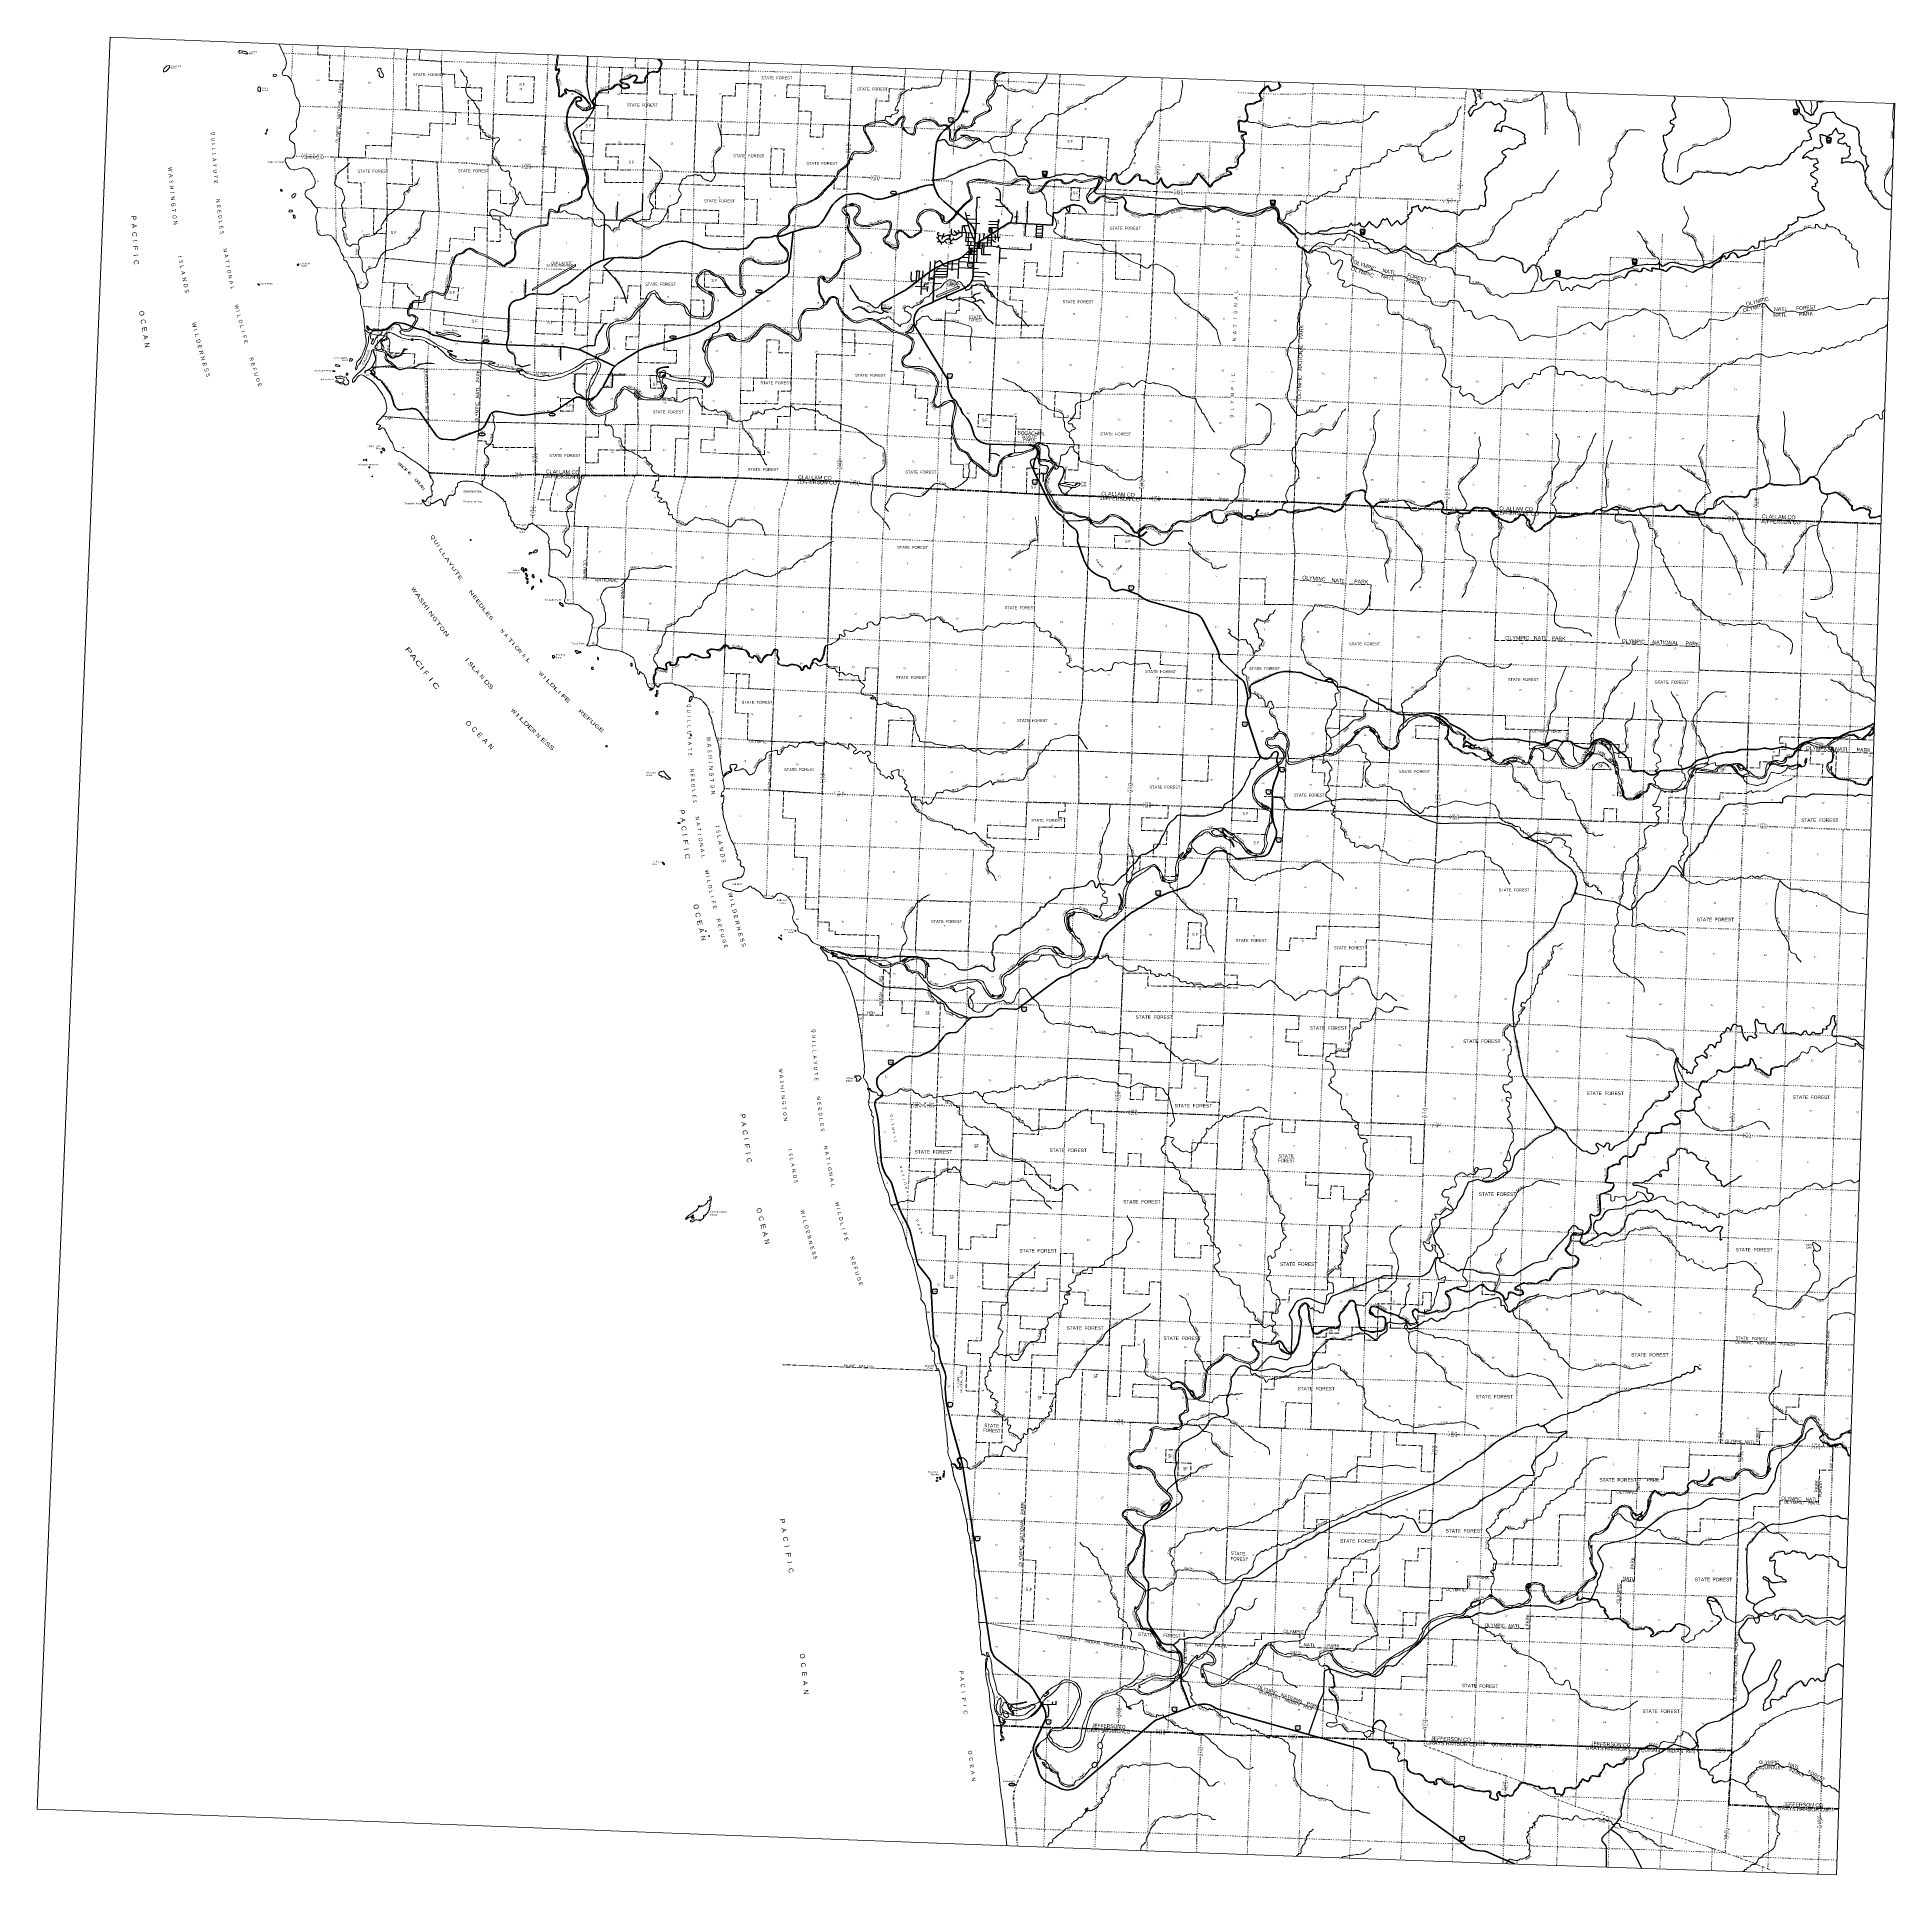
# Model space of a CAD drawing. Header units: feet. Extents: x -932108 to -739700, y 12311 to 202656.
import ezdxf
from ezdxf.enums import TextEntityAlignment as Align

# ---------------------------------------------------------------- set-up
doc = ezdxf.new("R2010")
doc.units = ezdxf.units.FT
doc.header["$LTSCALE"] = 80
doc.header["$PDMODE"] = 32
doc.header["$PDSIZE"] = 40
for name, pattern in [('DOT_DASHED', [7.7, 5, -1.2, 0.3, -1.2]), ('DOTTED', [1.5, 0.3, -1.2]), ('LONG_DASH_SHORT_DASH', [9.9, 6, -1.2, 1.5, -1.2])]:
    doc.linetypes.add(name, pattern=pattern)
for name, color, linetype, lineweight in [('11', 7, 'LONG_DASH_SHORT_DASH', 60), ('16', 7, 'Continuous', 25), ('17', 7, 'Continuous', 25), ('20', 7, 'Continuous', 70), ('23', 7, 'Continuous', 70), ('26', 7, 'Continuous', 40), ('29', 7, 'Continuous', 25), ('30', 7, 'Continuous', 35), ('31', 7, 'Continuous', 13), ('36', 7, 'Continuous', 13), ('39', 7, 'Continuous', 13), ('4', 7, 'Continuous', 13), ('44', 7, 'DOT_DASHED', 13), ('51', 7, 'DOTTED', 70), ('52', 7, 'Continuous', 25), ('57', 7, 'Continuous', 13), ('59', 7, 'Continuous', 13), ('6', 7, 'DOTTED', 25), ('61', 7, 'Continuous', 13), ('7', 7, 'DOTTED', 13)]:
    doc.layers.add(name, color=color, linetype=linetype, lineweight=lineweight)
for name, color, linetype in [('12', 7, 'Continuous'), ('27', 7, 'Continuous'), ('41', 7, 'Continuous'), ('42', 7, 'Continuous')]:
    doc.layers.add(name, color=color, linetype=linetype)

msp = doc.modelspace()

# ---------------------------------------------------------------- linework, layer by layer
at = {"layer": '11'}
msp.add_line((-832313.98, 27757.55), (-833043.99, 27785.23), dxfattribs=at)
for points in [[(-891572.2, 157540.59), (-891313.69, 157530.92), (-886730.02, 157323.71), (-886029.95, 157292.2), (-883724.55, 157187.98), (-880524.83, 157369.75), (-875625.85, 157238.07), (-875311.59, 157239.45), (-870162.52, 157262.28), (-869964.88, 157270.94), (-864939.85, 157109.53), (-864787.06, 157099.24), (-864587.66, 157091.21)], [(-833735.28, 155619.2), (-838879, 155840.95), (-843603, 156101.95), (-844142, 156161.95), (-849017, 156658.95), (-854313, 156795.95), (-859531, 157000.95), (-859672, 157005.95), (-864587.66, 157091.21)], [(-833735.28, 155619.2), (-833603, 155600.95), (-828334.99, 155303.37), (-827161.44, 155266.3)], [(-827161.44, 155266.3), (-823087, 155121.95), (-817769.06, 154893.77)], [(-817769.06, 154893.77), (-817750, 154892.95), (-812517, 154752.95), (-807221, 154615.95), (-802869.11, 154507.83)], [(-802869.11, 154507.83), (-801823.63, 154482.7), (-796552.32, 154219.88), (-791276.1, 153955.8), (-786122.05, 153696.71), (-786069.48, 153694.47), (-780825.61, 153544.53), (-775385.02, 153387.72), (-772004.74, 153289.88)], [(-772006.58, 153289.9), (-770059.53, 153270.39), (-741137.7, 152251.45)], [(-826308.96, 27540.71), (-827520, 27568.95), (-830742, 27697.95), (-832216, 27753.84)], [(-823469.86, 27464.79), (-825419, 27519.95), (-826308.96, 27540.73)], [(-817610, 27139.95), (-820133, 27354.95), (-822203, 27428.95), (-823469.86, 27464.8)], [(-807440.52, 26740.21), (-809623, 26844.95), (-811542, 26932.95), (-815014, 27093.95), (-816750, 27099.95), (-817610, 27139.95)], [(-776393.48, 25770.32), (-777889.48, 25817.13), (-783272.95, 25979.7), (-788435.46, 26150.04), (-789726.88, 26182.62), (-790424.66, 26202.39), (-793764.1, 26335.13), (-795742.98, 26397.22), (-799002.57, 26515.65), (-801047.1, 26597.66), (-804297.23, 26695.77), (-806364.23, 26764.36), (-807440.52, 26740.21)], [(-766610.46, 25448.5), (-767194.01, 25464.7), (-772545.89, 25656.04), (-776393.48, 25770.32)], [(-756903.29, 19558.01), (-756903.14, 19560), (-756890.11, 19886.69), (-756588.68, 25180.25), (-761894.55, 25317.58), (-766610.46, 25448.5)], [(-752627.01, 19383.77), (-752732.39, 19387.22), (-756903.14, 19560)], [(-745533.47, 19146.07), (-747407.92, 19213.02), (-752627.01, 19383.77)]]:
    msp.add_lwpolyline(points, dxfattribs=at)
at = {"layer": '16'}
for p, q in [((-837466.99, 194335.16), (-837467.27, 194334.96)), ((-837710.06, 194270.43), (-837658.75, 194329.19)), ((-837274.9, 194329.28), (-837223.51, 194270.43)), ((-835728.87, 179215.89), (-835677.56, 179274.65)), ((-835485.8, 179280.62), (-835486.08, 179280.42)), ((-835293.71, 179274.74), (-835242.32, 179215.89)), ((-837809.56, 167750.08), (-837758.25, 167808.84)), ((-837566.49, 167814.81), (-837566.77, 167814.61)), ((-837374.4, 167808.93), (-837323.01, 167750.08)), ((-829021.43, 156764.84), (-828970.12, 156823.6)), ((-828778.36, 156829.57), (-828778.64, 156829.37)), ((-828586.27, 156823.69), (-828534.88, 156764.84)), ((-819028.25, 145799.76), (-818976.94, 145858.52)), ((-818785.18, 145864.49), (-818785.46, 145864.29)), ((-818593.09, 145858.61), (-818541.7, 145799.76)), ((-807263.13, 131684.8), (-807211.82, 131743.56)), ((-807020.06, 131749.53), (-807020.34, 131749.33)), ((-806827.97, 131743.65), (-806776.58, 131684.8)), ((-803393.4, 126984.3), (-803342.09, 127043.06)), ((-803150.33, 127049.03), (-803150.61, 127048.83)), ((-802958.24, 127043.15), (-802906.85, 126984.3)), ((-804809.1, 124666.51), (-804757.79, 124725.27)), ((-804566.03, 124731.24), (-804566.31, 124731.04)), ((-804373.94, 124725.36), (-804322.55, 124666.51)), ((-803736.45, 119699.15), (-803685.14, 119757.91)), ((-803493.38, 119763.88), (-803493.66, 119763.68)), ((-803301.29, 119758), (-803249.9, 119699.15)), ((-816245.94, 114198.04), (-816194.63, 114256.8)), ((-816002.87, 114262.77), (-816003.15, 114262.57)), ((-815810.78, 114256.89), (-815759.39, 114198.04)), ((-830136, 102162.42), (-830084.69, 102221.18)), ((-829892.93, 102227.15), (-829893.21, 102226.95)), ((-829700.84, 102221.27), (-829649.45, 102162.42)), ((-843923.5, 96661.44), (-843872.19, 96720.2)), ((-843680.43, 96726.17), (-843680.71, 96725.97)), ((-843488.34, 96720.29), (-843436.95, 96661.44)), ((-839377.77, 72935.13), (-839326.46, 72993.89)), ((-839134.7, 72999.86), (-839134.98, 72999.66)), ((-838942.61, 72993.98), (-838891.22, 72935.13)), ((-837774.4, 61207.04), (-837723.09, 61265.8)), ((-837531.33, 61271.77), (-837531.61, 61271.57)), ((-837339.24, 61265.89), (-837287.85, 61207.04)), ((-834954.34, 47336.25), (-834903.03, 47395.01)), ((-834711.27, 47400.98), (-834711.55, 47400.78)), ((-834519.18, 47395.1), (-834467.79, 47336.25)), ((-814552.05, 29658.98), (-814500.74, 29717.74)), ((-814308.98, 29723.71), (-814309.26, 29723.51)), ((-814116.89, 29717.83), (-814065.5, 29658.98)), ((-827597.63, 28339.13), (-827546.32, 28397.89)), ((-827354.56, 28403.86), (-827354.84, 28403.66)), ((-827162.47, 28397.98), (-827111.08, 28339.13)), ((-801781.46, 27725.64), (-801730.15, 27784.4)), ((-801538.39, 27790.37), (-801538.67, 27790.17)), ((-801346.3, 27784.49), (-801294.91, 27725.64)), ((-784768.08, 16255.68), (-784716.77, 16314.44)), ((-784525.01, 16320.41), (-784525.29, 16320.21)), ((-784332.92, 16314.53), (-784281.53, 16255.68))]:
    msp.add_line(p, q, dxfattribs=at)
for centre, radius, start, end in [((-837567.67, 194486.85), 182.07, 239.97227, 303.45418), ((-837365.89, 194486.35), 181.52, 236.33975, 300.08743), ((-837365.9, 194486.85), 182.07, 236.54582, 236.59441), ((-837563.85, 194004.9), 151.42, 159.09177, 283.81923), ((-837903.04, 194159.8), 222.05, 332.97043, 29.75871), ((-837369.73, 194004.9), 151.42, 256.18077, 20.90823), ((-837030.54, 194159.8), 222.05, 150.24129, 207.02957), ((-835582.66, 178950.36), 151.42, 159.09177, 283.81923), ((-835921.85, 179105.26), 222.05, 332.97043, 29.75871), ((-835586.48, 179432.31), 182.07, 239.97227, 303.45418), ((-835384.7, 179431.81), 181.52, 236.33975, 300.08743), ((-835384.71, 179432.31), 182.07, 236.54582, 236.59441), ((-835388.54, 178950.36), 151.42, 256.18077, 20.90823), ((-835049.35, 179105.26), 222.05, 150.24129, 207.02957), ((-837663.35, 167484.55), 151.42, 159.09177, 283.81923), ((-838002.54, 167639.45), 222.05, 332.97043, 29.75871), ((-837667.17, 167966.5), 182.07, 239.97227, 303.45418), ((-837465.39, 167966), 181.52, 236.33975, 300.08743), ((-837465.4, 167966.5), 182.07, 236.54582, 236.59441), ((-837469.23, 167484.55), 151.42, 256.18077, 20.90823), ((-837130.04, 167639.45), 222.05, 150.24129, 207.02957), ((-828875.22, 156499.31), 151.42, 159.09177, 283.81923), ((-829214.41, 156654.21), 222.05, 332.97043, 29.75871), ((-828879.04, 156981.26), 182.07, 239.97227, 303.45418), ((-828677.26, 156980.76), 181.52, 236.33975, 300.08743), ((-828677.27, 156981.26), 182.07, 236.54582, 236.59441), ((-828681.1, 156499.31), 151.42, 256.18077, 20.90823), ((-828341.91, 156654.21), 222.05, 150.24129, 207.02957), ((-818882.04, 145534.23), 151.42, 159.09177, 283.81923), ((-819221.23, 145689.13), 222.05, 332.97043, 29.75871), ((-818885.86, 146016.18), 182.07, 239.97227, 303.45418), ((-818684.08, 146015.68), 181.52, 236.33975, 300.08743), ((-818684.09, 146016.18), 182.07, 236.54582, 236.59441), ((-818687.92, 145534.23), 151.42, 256.18077, 20.90823), ((-818348.73, 145689.13), 222.05, 150.24129, 207.02957), ((-807116.92, 131419.27), 151.42, 159.09177, 283.81923), ((-807456.11, 131574.17), 222.05, 332.97043, 29.75871), ((-807120.74, 131901.22), 182.07, 239.97227, 303.45418), ((-806918.96, 131900.72), 181.52, 236.33975, 300.08743), ((-806918.97, 131901.22), 182.07, 236.54582, 236.59441), ((-806922.8, 131419.27), 151.42, 256.18077, 20.90823), ((-806583.61, 131574.17), 222.05, 150.24129, 207.02957), ((-803251.01, 127200.72), 182.07, 239.97227, 303.45418), ((-803049.23, 127200.22), 181.52, 236.33975, 300.08743), ((-803049.24, 127200.72), 182.07, 236.54582, 236.59441), ((-803247.19, 126718.77), 151.42, 159.09177, 283.81923), ((-803586.38, 126873.67), 222.05, 332.97043, 29.75871), ((-803053.07, 126718.77), 151.42, 256.18077, 20.90823), ((-802713.88, 126873.67), 222.05, 150.24129, 207.02957), ((-804662.89, 124400.98), 151.42, 159.09177, 283.81923), ((-805002.08, 124555.88), 222.05, 332.97043, 29.75871), ((-804666.71, 124882.93), 182.07, 239.97227, 303.45418), ((-804464.93, 124882.43), 181.52, 236.33975, 300.08743), ((-804464.94, 124882.93), 182.07, 236.54582, 236.59441), ((-804468.77, 124400.98), 151.42, 256.18077, 20.90823), ((-804129.58, 124555.88), 222.05, 150.24129, 207.02957), ((-803590.24, 119433.62), 151.42, 159.09177, 283.81923), ((-803929.43, 119588.52), 222.05, 332.97043, 29.75871), ((-803594.06, 119915.57), 182.07, 239.97227, 303.45418), ((-803392.28, 119915.07), 181.52, 236.33975, 300.08743), ((-803392.29, 119915.57), 182.07, 236.54582, 236.59441), ((-803396.12, 119433.62), 151.42, 256.18077, 20.90823), ((-803056.93, 119588.52), 222.05, 150.24129, 207.02957), ((-816099.73, 113932.51), 151.42, 159.09177, 283.81923), ((-816438.92, 114087.41), 222.05, 332.97043, 29.75871), ((-816103.55, 114414.46), 182.07, 239.97227, 303.45418), ((-815901.77, 114413.96), 181.52, 236.33975, 300.08743), ((-815901.78, 114414.46), 182.07, 236.54582, 236.59441), ((-815905.61, 113932.51), 151.42, 256.18077, 20.90823), ((-815566.42, 114087.41), 222.05, 150.24129, 207.02957), ((-830328.98, 102051.79), 222.05, 332.97043, 29.75871), ((-829993.61, 102378.84), 182.07, 239.97227, 303.45418), ((-829791.83, 102378.34), 181.52, 236.33975, 300.08743), ((-829791.84, 102378.84), 182.07, 236.54582, 236.59441), ((-829456.48, 102051.79), 222.05, 150.24129, 207.02957), ((-829989.79, 101896.89), 151.42, 159.09177, 283.81923), ((-829795.67, 101896.89), 151.42, 256.18077, 20.90823), ((-843777.29, 96395.91), 151.42, 159.09177, 283.81923), ((-844116.48, 96550.81), 222.05, 332.97043, 29.75871), ((-843781.11, 96877.86), 182.07, 239.97227, 303.45418), ((-843579.33, 96877.36), 181.52, 236.33975, 300.08743), ((-843579.34, 96877.86), 182.07, 236.54582, 236.59441), ((-843583.17, 96395.91), 151.42, 256.18077, 20.90823), ((-843243.98, 96550.81), 222.05, 150.24129, 207.02957), ((-839231.56, 72669.6), 151.42, 159.09177, 283.81923), ((-839570.75, 72824.5), 222.05, 332.97043, 29.75871), ((-839235.38, 73151.55), 182.07, 239.97227, 303.45418), ((-839033.6, 73151.05), 181.52, 236.33975, 300.08743), ((-839033.61, 73151.55), 182.07, 236.54582, 236.59441), ((-839037.44, 72669.6), 151.42, 256.18077, 20.90823), ((-838698.25, 72824.5), 222.05, 150.24129, 207.02957), ((-837628.19, 60941.51), 151.42, 159.09177, 283.81923), ((-837967.38, 61096.41), 222.05, 332.97043, 29.75871), ((-837632.01, 61423.46), 182.07, 239.97227, 303.45418), ((-837430.23, 61422.96), 181.52, 236.33975, 300.08743), ((-837430.24, 61423.46), 182.07, 236.54582, 236.59441), ((-837434.07, 60941.51), 151.42, 256.18077, 20.90823), ((-837094.88, 61096.41), 222.05, 150.24129, 207.02957), ((-834808.12, 47070.72), 151.42, 159.09177, 283.81923), ((-835147.32, 47225.62), 222.05, 332.97043, 29.75871), ((-834811.95, 47552.67), 182.07, 239.97227, 303.45418), ((-834610.17, 47552.17), 181.52, 236.33975, 300.08743), ((-834610.18, 47552.67), 182.07, 236.54582, 236.59441), ((-834614.01, 47070.72), 151.42, 256.18077, 20.90823), ((-834274.82, 47225.62), 222.05, 150.24129, 207.02957), ((-814405.84, 29393.45), 151.42, 159.09177, 283.81923), ((-814745.03, 29548.35), 222.05, 332.97043, 29.75871), ((-814409.66, 29875.4), 182.07, 239.97227, 303.45418), ((-814207.88, 29874.9), 181.52, 236.33975, 300.08743), ((-814207.89, 29875.4), 182.07, 236.54582, 236.59441), ((-814211.72, 29393.45), 151.42, 256.18077, 20.90823), ((-813872.53, 29548.35), 222.05, 150.24129, 207.02957), ((-827451.42, 28073.6), 151.42, 159.09177, 283.81923), ((-827790.61, 28228.5), 222.05, 332.97043, 29.75871), ((-827455.24, 28555.55), 182.07, 239.97227, 303.45418), ((-827253.46, 28555.05), 181.52, 236.33975, 300.08743), ((-827253.47, 28555.55), 182.07, 236.54582, 236.59441), ((-827257.3, 28073.6), 151.42, 256.18077, 20.90823), ((-826918.11, 28228.5), 222.05, 150.24129, 207.02957), ((-801635.25, 27460.11), 151.42, 159.09177, 283.81923), ((-801974.44, 27615.01), 222.05, 332.97043, 29.75871), ((-801639.07, 27942.06), 182.07, 239.97227, 303.45418), ((-801437.29, 27941.56), 181.52, 236.33975, 300.08743), ((-801437.3, 27942.06), 182.07, 236.54582, 236.59441), ((-801441.13, 27460.11), 151.42, 256.18077, 20.90823), ((-801101.94, 27615.01), 222.05, 150.24129, 207.02957), ((-784621.87, 15990.15), 151.42, 159.09177, 283.81923), ((-784961.06, 16145.05), 222.05, 332.97043, 29.75871), ((-784625.69, 16472.1), 182.07, 239.97227, 303.45418), ((-784423.91, 16471.6), 181.52, 236.33975, 300.08743), ((-784423.92, 16472.1), 182.07, 236.54582, 236.59441), ((-784427.75, 15990.15), 151.42, 256.18077, 20.90823), ((-784088.56, 16145.05), 222.05, 150.24129, 207.02957)]:
    msp.add_arc(centre, radius, start, end, dxfattribs=at)
for centre, major_axis, start_param, end_param in [((-837508.51, 193806.08), (-19.56, 51.67), 4.958777693, 6.283185307), ((-837425.06, 193806.08), (19.56, 51.67), 0, 1.326375425), ((-835527.32, 178751.54), (-19.56, 51.67), 4.958777693, 6.283185307), ((-835443.87, 178751.54), (19.56, 51.67), 0, 1.326375425), ((-837608.01, 167285.73), (-19.56, 51.67), 4.958777693, 6.283185307), ((-837524.56, 167285.73), (19.56, 51.67), 0, 1.326375425), ((-828819.88, 156300.49), (-19.56, 51.67), 4.958777693, 6.283185307), ((-828736.43, 156300.49), (19.56, 51.67), 0, 1.326375425), ((-818826.7, 145335.41), (-19.56, 51.67), 4.958777693, 6.283185307), ((-818743.25, 145335.41), (19.56, 51.67), 0, 1.326375425), ((-807061.58, 131220.45), (-19.56, 51.67), 4.958777693, 6.283185307), ((-806978.13, 131220.45), (19.56, 51.67), 0, 1.326375425), ((-803191.85, 126519.95), (-19.56, 51.67), 4.958777693, 6.283185307), ((-803108.4, 126519.95), (19.56, 51.67), 0, 1.326375425), ((-804607.55, 124202.16), (-19.56, 51.67), 4.958777693, 6.283185307), ((-804524.1, 124202.16), (19.56, 51.67), 0, 1.326375425), ((-803534.9, 119234.8), (-19.56, 51.67), 4.958777693, 6.283185307), ((-803451.45, 119234.8), (19.56, 51.67), 0, 1.326375425), ((-816044.39, 113733.69), (-19.56, 51.67), 4.958777693, 6.283185307), ((-815960.94, 113733.69), (19.56, 51.67), 0, 1.326375425), ((-829934.45, 101698.07), (-19.56, 51.67), 4.958777693, 6.283185307), ((-829851, 101698.07), (19.56, 51.67), 0, 1.326375425), ((-843721.95, 96197.09), (-19.56, 51.67), 4.958777693, 6.283185307), ((-843638.5, 96197.09), (19.56, 51.67), 0, 1.326375425), ((-839176.22, 72470.78), (-19.56, 51.67), 4.958777693, 6.283185307), ((-839092.77, 72470.78), (19.56, 51.67), 0, 1.326375425), ((-837572.85, 60742.69), (-19.56, 51.67), 4.958777693, 6.283185307), ((-837489.4, 60742.69), (19.56, 51.67), 0, 1.326375425), ((-834752.79, 46871.9), (-19.56, 51.67), 4.958777693, 6.283185307), ((-834669.34, 46871.9), (19.56, 51.67), 0, 1.326375425), ((-814350.5, 29194.63), (-19.56, 51.67), 4.958777693, 6.283185307), ((-814267.05, 29194.63), (19.56, 51.67), 0, 1.326375425), ((-827396.08, 27874.78), (-19.56, 51.67), 4.958777693, 6.283185307), ((-827312.63, 27874.78), (19.56, 51.67), 0, 1.326375425), ((-801579.91, 27261.29), (-19.56, 51.67), 4.958777693, 6.283185307), ((-801496.46, 27261.29), (19.56, 51.67), 0, 1.326375425), ((-784566.53, 15791.33), (-19.56, 51.67), 4.958777693, 6.283185307), ((-784483.08, 15791.33), (19.56, 51.67), 0, 1.326375425)]:
    msp.add_ellipse(centre, major_axis=major_axis, ratio=0.929097, start_param=start_param, end_param=end_param, dxfattribs=at)
at = {"layer": '17'}
for centre in [(-843414.4, 186548.5), (-857343.59, 176327.61), (-885596.11, 171177.6), (-866259.69, 171580.35), (-878766.46, 163558.45), (-886032.68, 161515.87)]:
    msp.add_ellipse(centre, major_axis=(-309.24, 1), ratio=0.500121, dxfattribs=at)
at = {"layer": '20'}
msp.add_line((-835048.19, 180441.91), (-835005.14, 181324.49), dxfattribs=at)
for points in [[(-839225.68, 187367.47), (-839277.43, 187676.03), (-839298.08, 188011.68), (-839283.53, 188347.64), (-839281.93, 188363.91), (-839272.67, 188525.86), (-839032.85, 191204.96), (-839003.39, 191474.11), (-838945.95, 191738.7), (-838861.18, 191995.83), (-838749.98, 192242.7), (-838613.6, 192476.59), (-838453.51, 192694.94), (-838271.48, 192895.36), (-838131.6, 193024.19), (-837650.99, 193428.77), (-837058.85, 193927.25), (-836942.89, 194022.41), (-836762.29, 194211.01), (-836602.4, 194417.45), (-836464.96, 194639.47), (-836351.48, 194874.64), (-836289.78, 195037.42), (-835704.69, 196596.23), (-835641.52, 196792.35), (-835599.19, 196993.99), (-835580.82, 197155.39), (-835435.64, 199154.45)], [(-835005.14, 181324.49), (-834960.98, 182229.82), (-834960.98, 182238.39), (-834965.97, 182323.71), (-834979.85, 182408.05), (-835022.79, 182575.05), (-835090.82, 182761.75), (-835177.99, 182940.31), (-835283.36, 183108.79), (-835405.75, 183265.33), (-835543.84, 183408.21), (-835696.11, 183535.88), (-836674.8, 184351.56), (-838213.45, 185633.94), (-838453.39, 185869.56), (-838667.38, 186128.96), (-838853.08, 186409.31), (-839008.47, 186707.54), (-839131.83, 187020.37), (-839221.81, 187344.39), (-839225.68, 187367.47)], [(-839317.1, 175219.64), (-839269.11, 175240.83), (-839219.11, 175262.91), (-837961.18, 175818.34), (-836203.12, 176594.61), (-836178.72, 176605.38), (-836153.12, 176618.15), (-835889.97, 176765.53), (-835643.84, 176939.81), (-835599, 176975.96), (-835493.41, 177088.31), (-835400.14, 177211.07), (-835364.93, 177265.36), (-835360.22, 177273.97), (-835286.65, 177427.97), (-835229.58, 177588.82), (-835189.63, 177754.76), (-835167.25, 177923.96), (-835162.68, 178094.57), (-835119.75, 178974.74), (-835048.19, 180441.91)], [(-833553.75, 160504.78), (-833804.72, 160531.5), (-834067.64, 160599.47), (-834088.96, 160605.22), (-834235.57, 160654.28), (-834376.24, 160718.39), (-834509.44, 160796.86), (-834633.71, 160888.82), (-834747.69, 160993.27), (-834850.12, 161109.06), (-834939.89, 161234.93), (-835016.01, 161369.48), (-835077.65, 161511.26), (-835124.13, 161658.7), (-835329.14, 162319.59), (-835435.69, 162582.95), (-835569.19, 162833.73), (-835728.16, 163069.18), (-835788.83, 163146.64), (-836126.81, 163529.57), (-836180.22, 163591.77), (-836239.96, 163671.38), (-836293.24, 163760.04), (-836336.96, 163853.78), (-836399.74, 164025.37), (-836411.8, 164054.66), (-836460.19, 164152.83), (-836518.58, 164245.4), (-836586.32, 164331.36), (-836614.24, 164367.38), (-836705.86, 164484.56), (-836713.27, 164495.99), (-836737.05, 164528.27), (-836766.96, 164577.47), (-836791.57, 164629.52), (-836810.6, 164683.86), (-836860.94, 164810.67), (-836895.11, 164880.78), (-836902.1, 164894.07), (-836928.39, 164936.78), (-836959.01, 164976.51), (-836993.61, 165012.83), (-837031.82, 165045.32), (-837145.05, 165129.52), (-837218.8, 165191.96), (-837295.34, 165270.91), (-837363.21, 165357.43), (-837421.66, 165450.57), (-837624.75, 165881.62), (-837662.38, 165974.54), (-837697.84, 166093.31), (-837742.53, 166314.46), (-837785.84, 166954.27), (-837794.54, 167029.69), (-837804.75, 167109.25), (-837823.23, 167187.3), (-837849.76, 167262.99), (-837884.06, 167335.5), (-837925.75, 167404.02), (-837934.39, 167416.41), (-837944.47, 167434.23), (-841105.45, 172565.67), (-841140.84, 172626.21), (-841194.02, 172737.2), (-841226.41, 172828.14), (-841235.34, 172853.21), (-841240.68, 172878.14), (-841271.99, 173024.02), (-841290.61, 173197.8), (-841290.96, 173372.57), (-841273.03, 173546.41), (-841269.67, 173567.07), (-841254.35, 173645.32), (-841206.04, 173820.81), (-841139.66, 173990.29), (-841055.92, 174151.89), (-840908.72, 174379.88), (-840846.47, 174450.7), (-840760.16, 174532.04), (-840665.82, 174603.91), (-840564.48, 174665.53), (-840457.25, 174716.21), (-839317.1, 175219.64)], [(-825798.11, 152845.5), (-825904.67, 152968.52), (-826044.43, 153101.82), (-826197.36, 153219.77), (-826332, 153318.95), (-826492.6, 153453.22), (-826739.84, 153695.36), (-826960.41, 153962.02), (-827151.91, 154250.27), (-827286.37, 154501.83), (-828786.55, 157538.08), (-828836.88, 157655.11), (-828874.69, 157776.75), (-828899.59, 157901.68), (-828911.29, 158028.53), (-828909.66, 158155.91), (-828898.97, 158255.94), (-828805.04, 158754.55), (-828785.75, 158837.48), (-828755.26, 158927.08), (-828715.57, 159013), (-828667.11, 159094.3), (-828629, 159153.95), (-828593.05, 159220.2), (-828554.35, 159295.1), (-828523.68, 159373.64), (-828501.4, 159454.95), (-828487.73, 159538.14), (-828482.84, 159622.31), (-828486.77, 159706.52), (-828499.48, 159789.87), (-828520.83, 159871.42), (-828550.6, 159950.3), (-828576.52, 160005.52), (-828579.11, 160011.69), (-828600.32, 160054.76), (-828625.91, 160095.38), (-828655.61, 160133.1), (-828689.1, 160167.51), (-828725.99, 160198.23), (-828765.89, 160224.93), (-828808.37, 160247.31), (-828852.95, 160265.12), (-828899.15, 160278.18), (-828979.11, 160306.26), (-829137.96, 160349.16), (-829300.42, 160375.21), (-829464.71, 160384.14), (-833553.75, 160504.78)], [(-820101.3, 145366.06), (-820172.45, 145339.21), (-820246.01, 145319.95), (-820321.19, 145308.48), (-820372.99, 145307.14), (-820436.87, 145311.55), (-820499.93, 145322.61), (-820561.49, 145340.2), (-820620.88, 145364.13), (-820677.44, 145394.13), (-820730.56, 145429.88), (-820779.64, 145470.99), (-820824.16, 145517.01), (-820863.63, 145567.42), (-820897.61, 145621.69), (-820925.73, 145679.21), (-820947.68, 145739.35), (-820963.23, 145801.46), (-821028.52, 146116.74), (-821049.97, 146192.35), (-821079.21, 146265.31), (-821115.91, 146334.81), (-821159.67, 146400.09), (-821210.02, 146460.44), (-821266.4, 146515.19), (-821328.2, 146563.76), (-821394.73, 146605.59), (-821465.28, 146640.25), (-821539.05, 146667.34), (-821539.5, 146667.47), (-821739.24, 146733.54), (-822027.47, 146829.1), (-822304.13, 146954.26), (-822566.2, 147107.65), (-822810.79, 147287.6), (-823035.24, 147492.13), (-823237.07, 147718.99), (-823414.09, 147965.72), (-823564.35, 148229.59), (-823686.2, 148507.73), (-823738.31, 148658.35), (-824268.5, 150135.59), (-824314.31, 150306.57), (-824331.85, 150371.95), (-824342.45, 150438.81), (-824346.01, 150506.4), (-824342.49, 150574), (-824338.41, 150605.4), (-824317.63, 150813.44), (-824314.84, 150838.88), (-824312.13, 150863.56), (-824310.16, 150888.88), (-824307.93, 150917.37), (-824308.97, 150986.18), (-824314.19, 151029.51), (-824317.22, 151054.65), (-824322, 151079.51), (-824366.15, 151309.22), (-824380, 151353.79), (-824413.45, 151437.39), (-824455.46, 151517.02), (-824505.57, 151591.83), (-824563.22, 151661), (-824627.78, 151723.76), (-824698.55, 151779.42), (-825090.04, 152051.16), (-825181.1, 152122.03), (-825264.26, 152202.02), (-825338.6, 152290.27), (-825362.58, 152323.21), (-825466.46, 152480.23), (-825483.2, 152502.59), (-825537.56, 152581.45), (-825599.87, 152654.19), (-825668.46, 152719.19), (-825798.11, 152845.5)], [(-803794.1, 128654.81), (-803899.98, 128646.74), (-803941.92, 128629.71), (-803988.48, 128605.27), (-804032.23, 128576.1), (-804072.69, 128542.52), (-804109.42, 128504.89), (-804142.02, 128463.63), (-804170.12, 128419.19), (-804193.43, 128372.05), (-804285.55, 128210.79), (-804286.44, 128209.16), (-804317.27, 128159.46), (-804353.12, 128113.27), (-804393.6, 128071.07), (-804438.27, 128033.33), (-804495.76, 127994.38), (-804557.01, 127961.66), (-804621.34, 127935.52), (-804688.05, 127916.24), (-804756.41, 127904.05), (-804825.68, 127899.07), (-804895.08, 127901.35), (-804963.86, 127910.88), (-805031.27, 127927.54), (-805096.57, 127951.16), (-805159.05, 127981.48), (-805218.01, 128018.16), (-805253.01, 128044.31), (-805297.07, 128076.21), (-805378.55, 128145.64), (-805452.33, 128223.19), (-805517.59, 128308.04), (-805573.63, 128399.24), (-805619.83, 128495.8), (-806884.99, 132377.6), (-806919.74, 132559.93), (-806935.24, 132744.9), (-806931.32, 132930.46), (-806908.02, 133114.61), (-806902.48, 133143.94), (-806791.37, 133700.46), (-806757.68, 133900.42), (-806734.26, 134062.11), (-806727.87, 134225.35), (-806738.58, 134388.37), (-806764.58, 134541.85), (-806991.23, 135554.64), (-807023.4, 135652.07), (-807074.78, 135769.24), (-807138.13, 135880.4), (-807212.74, 135984.33), (-807297.82, 136079.88), (-807392.41, 136166.02), (-808010.11, 136641.59), (-808193.83, 136797.34), (-809369.26, 137926.99), (-809552.9, 138130.26), (-809575.38, 138155.93), (-809590.56, 138180.26), (-809594.58, 138186.71), (-809628.76, 138252.72), (-809655.85, 138321.93), (-809675.55, 138393.59), (-809687.66, 138466.93), (-809692.03, 138541.12), (-809692.45, 138544.67), (-809716.15, 138740.57), (-809766.27, 138963.08), (-809839.36, 139179.13), (-809918.69, 139355.35), (-811340.03, 142233.12), (-811366.3, 142280.33), (-811469.88, 142440.18), (-811563.07, 142550.28), (-811667.25, 142650.03), (-811781.3, 142738.34), (-811903.94, 142814.25), (-812033.85, 142876.92), (-812169.6, 142925.67), (-812298.65, 142957.81), (-816700.1, 144183.3), (-817039.62, 144284.33), (-817244.61, 144362.9), (-817446, 144465.02), (-817635.61, 144587.62), (-817766.06, 144679.36), (-817892.88, 144781.66), (-817934.71, 144814.46), (-818042.82, 144887.06), (-818157.92, 144947.95), (-818278.76, 144996.48), (-819162.29, 145337.5), (-819304.18, 145383.7), (-819450.12, 145414.81), (-819598.51, 145430.5), (-819747.72, 145430.59), (-819896.13, 145415.08), (-820042.11, 145384.14), (-820094.67, 145369), (-820101.3, 145366.06)], [(-803902.73, 125618.66), (-803810.62, 125837.79), (-803742.6, 126029.54), (-803733.86, 126054.18), (-803725.1, 126079.54), (-803535.53, 126628.34), (-803526.88, 126653.37), (-803521.61, 126678.34), (-803510.6, 126730.4), (-803502.45, 126808.74), (-803502.53, 126887.51), (-803510.85, 126965.83), (-803527.3, 127042.86), (-803527.81, 127044.73), (-803546.76, 127113.74), (-803697.28, 127661.97), (-803708.15, 127707.74), (-803719.92, 127785.84), (-803723.72, 127838.54), (-803721.98, 127891.34), (-803714.74, 127943.68), (-803702.06, 127994.97), (-803684.1, 128044.65), (-803673.93, 128067.18), (-803640.86, 128136.48), (-803615.22, 128208.85), (-803597.28, 128283.5), (-803587.24, 128359.62), (-803585.34, 128393.96), (-803585.58, 128423.57), (-803589.02, 128454.88), (-803595.72, 128485.66), (-803605.59, 128515.57), (-803618.54, 128544.28), (-803634.42, 128571.48), (-803653.05, 128596.88), (-803674.24, 128620.18), (-803683.61, 128626.36), (-803701.52, 128636.18), (-803720.37, 128644.08), (-803739.93, 128649.97), (-803760.01, 128653.77), (-803780.37, 128655.46), (-803794.1, 128654.81)], [(-804175.5, 123910.38), (-804180.04, 124311.71), (-804166.08, 124624.69), (-804119.49, 124934.48), (-804058.03, 125181.2), (-803902.73, 125618.66)], [(-804054.94, 121364.57), (-804105.41, 121545), (-804139.88, 121744.48), (-804153.3, 121946.47), (-804175.5, 123910.38)], [(-804142.35, 118921.77), (-803814.14, 119794.5), (-803778.98, 119897.69), (-803750.72, 120018.39), (-803735.23, 120141.39), (-803732.68, 120265.33), (-803743.1, 120388.85), (-803761.59, 120485.61), (-803766.33, 120510.44), (-803772.87, 120535.61), (-803793.24, 120603.07), (-803813.83, 120652.05), (-803823.79, 120675.73), (-803834.65, 120702.05), (-803884.21, 120822.15), (-803894.45, 120846.95), (-803903.17, 120872.15), (-803952.64, 121015.15), (-803961.37, 121040.38), (-803968.47, 121065.15), (-803973, 121080.95), (-804054.94, 121364.57)], [(-822316.11, 107381.68), (-822283.04, 107445.88), (-822242.01, 107551.62), (-821935.56, 108441.74), (-821755.29, 108981.34), (-821734.92, 109040.25), (-821633.91, 109280.64), (-821508.33, 109509.15), (-821359.55, 109723.28), (-821189.2, 109920.69), (-820999.15, 110099.21), (-819702.8, 111237.7), (-819011.56, 111788.79), (-818654.46, 112041.23), (-818604.56, 112072.23), (-816387.46, 113355.85), (-816018.31, 113554.4), (-815995.69, 113565.36), (-815528.41, 113798.19), (-815150.03, 113944.6), (-814778.02, 114079.33), (-814525.35, 114164.39), (-813091.16, 114636.89), (-813085.92, 114639.07), (-812992.88, 114674.05), (-812904, 114718.56), (-812820.26, 114772.12), (-812742.58, 114834.14), (-812671.8, 114903.94), (-812655.98, 114921.71), (-811738.68, 115840.75), (-811676.83, 115909.85), (-811589.28, 116028.97), (-811514.65, 116156.58), (-811472.93, 116244.68), (-811001.65, 117440.63), (-810970.41, 117504.63), (-810932.65, 117565.01), (-810888.78, 117621.11), (-810863.38, 117647.39), (-810839.16, 117672.44), (-810814.21, 117692.77), (-810803.07, 117701.84), (-810746.69, 117756.19), (-810717.32, 117791.14), (-810696.42, 117816), (-810673.77, 117841.14), (-810538.03, 117991.77), (-810481.84, 118059.16), (-810418.92, 118120.31), (-810349.94, 118174.55), (-810275.68, 118221.28), (-810196.94, 118259.99), (-810133.43, 118284.18), (-810085.12, 118304.65), (-810034.93, 118319.97), (-809983.42, 118329.95), (-809961.55, 118332.52), (-809555.74, 118387.65), (-809465.24, 118395.19), (-809374.44, 118393.22), (-809349.5, 118391.01), (-809311.97, 118387.2), (-809275.04, 118379.49), (-809239.12, 118367.96), (-809204.6, 118352.74), (-809198.24, 118349.44), (-809062.65, 118263.09), (-809037.54, 118247.1), (-809012.65, 118228.88), (-808915.96, 118158.11), (-808890.62, 118139.56), (-808865.96, 118122.24), (-808858.78, 118117.2), (-808820.24, 118095.47), (-808779.65, 118077.88), (-808737.44, 118064.64), (-808694.08, 118055.88), (-808650.04, 118051.7), (-808562.4, 118044.1), (-808496.89, 118026), (-808468.02, 118017.23), (-808440.23, 118005.48), (-808413.81, 117990.89), (-808395.53, 117978.13), (-808370.62, 117957.96), (-808345.53, 117934.98), (-808031.31, 117647.34), (-808026.01, 117643.32), (-807988.43, 117618.17), (-807948.43, 117597.1), (-807906.44, 117580.32), (-807862.93, 117568.02), (-807818.37, 117560.34), (-807773.25, 117557.35), (-807728.07, 117559.1), (-807629.97, 117567.08), (-807389.22, 117593.96), (-805405.57, 117782.98)], [(-805405.57, 117782.98), (-805236.92, 117797.02), (-805131.56, 117811.95), (-805028.33, 117837.81), (-804928.37, 117874.32), (-804832.77, 117921.08), (-804742.59, 117977.58), (-804658.8, 118043.19), (-804582.34, 118117.2), (-804514.02, 118198.8), (-804454.62, 118287.09), (-804404.76, 118381.11), (-804399.15, 118393.39), (-804142.35, 118921.77)], [(-835773.68, 100759.12), (-835446.18, 101037.16), (-835429.5, 101049.91), (-835399.06, 101069.4), (-835366.76, 101085.6), (-835332.94, 101098.33), (-835297.97, 101107.46), (-833799, 101191.95), (-833722.74, 101196.98), (-833677.21, 101200.87), (-833560.78, 101219.4), (-833446.94, 101250), (-833336.91, 101292.33), (-833231.92, 101345.93), (-833133.1, 101410.21), (-833041.54, 101484.46), (-832642, 101857.95), (-832551.28, 101932.92), (-832518.95, 101959.22), (-832484.05, 101982), (-832446.96, 102001), (-832408.09, 102016.02), (-832367.85, 102026.89), (-832326.71, 102033.5), (-832285.09, 102035.77), (-832255.07, 102034.7), (-830935.8, 101959.42), (-830906.56, 101957.97), (-830824.77, 101959.73), (-830743.61, 101970.03), (-830663.97, 101988.76), (-830586.73, 102015.71), (-830512.72, 102050.58), (-830388.82, 102126.7), (-830350.51, 102154.05), (-828912.41, 103218.5), (-826509.06, 104997.39), (-826447.41, 105042), (-826261.16, 105157.71), (-826063.84, 105253.32), (-825857.6, 105327.77), (-825854, 105328.95), (-825463.59, 105432.39), (-825370.18, 105462.24), (-825280.39, 105501.69), (-825262.66, 105510.85), (-825204, 105542.95), (-824887, 105724.95), (-824709, 105837.95), (-824564.94, 105945.87), (-824435.07, 106030.15), (-824297.1, 106100.38), (-824152.54, 106155.81), (-824002.98, 106195.82), (-823850.06, 106219.99), (-823776.24, 106225.85), (-823735.8, 106227.96), (-823616.95, 106242.53), (-823500.27, 106269.45), (-823387.05, 106308.42), (-823278.52, 106359.02), (-823175.87, 106420.67), (-823080.23, 106492.72), (-822749.2, 106799.93)], [(-822749.2, 106799.93), (-822402.38, 107250.45), (-822323.65, 107367.05), (-822316.11, 107381.68)], [(-844589.87, 93372.2), (-844609.04, 93408.83), (-844631.93, 93443.26), (-844658.29, 93475.1), (-844687.84, 93504.01), (-844706.44, 93519.41), (-844815.68, 93609), (-844827.42, 93619.35), (-844891.57, 93683.32), (-844948.69, 93753.64), (-844998.14, 93829.56), (-845039.39, 93910.22), (-845071.98, 93994.75), (-845103.74, 94114.89), (-845141, 94324.95), (-845152.33, 94420.35), (-845153.62, 94516.4), (-845144.87, 94612.07), (-845126.16, 94706.29), (-845097.71, 94798.05), (-845059.82, 94886.33), (-845012.91, 94970.16), (-844957.5, 95048.63), (-844894.18, 95120.88), (-844823.66, 95186.11), (-844746.71, 95243.62), (-844743.55, 95245.72), (-842555, 96787.95), (-842348.04, 96911.02), (-842237.69, 96973), (-842121.47, 97023.1), (-842000.65, 97060.78), (-841876.55, 97085.62), (-841750.53, 97097.36), (-841623.98, 97095.86), (-841616.8, 97095.37), (-841484, 97082.95), (-841307.16, 97068.91), (-841149.53, 97062.92), (-840987.66, 97073.5), (-840827.79, 97100.95), (-840671.66, 97144.95), (-840520.99, 97205.03), (-839529.51, 97676.23), (-839317.64, 97820.89), (-839122.04, 97986.91), (-838944.88, 98172.46), (-838860.2, 98276.62), (-838227.47, 99083.73), (-838206.79, 99110.11), (-838187.97, 99133.73), (-838120.72, 99218.13), (-838100.87, 99243.05), (-838078.52, 99268.13), (-838041.23, 99310), (-837975.01, 99370.28), (-837948.17, 99391.37), (-837876.89, 99435.38), (-837801.41, 99471.7), (-837722.54, 99499.92), (-837641.15, 99519.75), (-837558.14, 99530.96), (-837500.98, 99533.6), (-837027, 99565.95), (-836992.89, 99570.32), (-836987.98, 99570.65), (-836946.75, 99575.8), (-836906.28, 99585.23), (-836867.02, 99598.84), (-836829.4, 99616.48), (-836793.83, 99637.96), (-836760.69, 99663.03), (-836730.36, 99691.44), (-836703.17, 99722.85), (-836145.32, 100305.56), (-836050.92, 100416.19), (-835980.29, 100519.05), (-835963.69, 100544.15), (-835949.83, 100569.05), (-835939.89, 100586.93), (-835911.68, 100627.08), (-835879.43, 100664.06), (-835843.49, 100697.46), (-835826.49, 100711.02), (-835773.68, 100759.12)], [(-837952.33, 61444.06), (-838023, 62152.95), (-838047, 62673.95), (-838043, 63321.95), (-838008, 63832.95), (-838005.53, 63909.55), (-838006.1, 63936.35), (-838018.52, 64085.56), (-838046.47, 64232.65), (-838068, 64302.95), (-838534.87, 65551.62), (-838629.88, 65881.05), (-838689.94, 66218.6), (-838714.39, 66560.58), (-838714.65, 66668.95), (-838722.26, 66774.65), (-838740.87, 66878.96), (-838770.28, 66980.76), (-838810.18, 67078.93), (-838860.11, 67172.39), (-838919.55, 67260.12), (-838927.59, 67270.61), (-838945.06, 67296.31), (-839053.06, 67477.77), (-839141.51, 67669.52), (-839209.42, 67869.47), (-839256.07, 68075.42), (-839280.93, 68285.11), (-839562, 73608.95), (-839568.08, 73686.97), (-839582.29, 73763.92), (-839604.46, 73838.96), (-839634.35, 73911.28), (-839671.64, 73980.07), (-839715.91, 74044.59), (-839717.35, 74046.46), (-840742, 75349.95), (-840800.19, 75430.08), (-840820.81, 75461.13), (-840886.98, 75576.87), (-840940.69, 75698.9), (-840981.35, 75825.87), (-841001, 75903.95), (-841507, 78239.95), (-841558.32, 78445.87), (-841734.16, 79040.6), (-841980.26, 79639.31), (-842581.34, 80822.78), (-842630.74, 80931.22), (-842960.95, 81786.88), (-843601, 83881.95), (-843622.32, 83951.9), (-843697.94, 84120.65), (-843790.78, 84280.57), (-843882.96, 84408.86), (-843944.7, 84482.93), (-844200.28, 84832.2), (-844218.55, 84857.18), (-844231.5, 84882.2), (-844392.27, 85192.86), (-844529.94, 85544.83), (-844630.06, 85909.27), (-844691.54, 86282.17), (-844701.18, 86380.94), (-844958, 90037.95), (-845008, 90453.95), (-845029.47, 90624.14), (-845031.09, 90636.48), (-845130.59, 91170.02), (-845330.41, 91998.06), (-845341.51, 92056.93), (-845347.54, 92125.16), (-845346.41, 92193.64), (-845338.13, 92261.64), (-845322.78, 92328.39), (-845300.54, 92393.17), (-845271.65, 92455.28), (-845236.43, 92514.02), (-845195.26, 92568.76), (-845148.59, 92618.9), (-845096.94, 92663.88), (-845040.87, 92703.22), (-844980.99, 92736.48), (-844785.19, 92846.65), (-844760.69, 92860.43), (-844735.19, 92876.09), (-844724.96, 92882.37), (-844701.06, 92900.21), (-844671.83, 92926.92), (-844644.69, 92955.65), (-844620.71, 92987.06), (-844600.15, 93020.81), (-844583.23, 93056.52), (-844570.13, 93093.8), (-844561, 93132.25), (-844555.94, 93171.45), (-844555, 93210.95), (-844556.6, 93253.2), (-844563.51, 93293.96), (-844574.64, 93333.77), (-844589.87, 93372.2)], [(-837340.34, 58595.42), (-837829, 60695.95), (-837908, 61094.95), (-837952.33, 61444.06)], [(-828871.41, 25709.05), (-828818.06, 25894.04), (-828748.76, 26066.92), (-827666.66, 28428.56), (-827655.28, 28462.71), (-827645.33, 28497.33), (-827636.8, 28548.56), (-827630.16, 28610.22), (-827628.05, 28667.4), (-827641.73, 28902.46), (-827685.29, 29142.97), (-827784.91, 29426.89), (-827926.6, 29736.18), (-828291.39, 30433.46), (-828907.58, 31516), (-829113.79, 31801.65), (-829250.2, 31974.15), (-829356.92, 32080.26), (-832691.67, 34613.75), (-832843.46, 34762.54), (-832978.86, 34926.38), (-833096.4, 35103.48), (-833194.78, 35291.89), (-833272.93, 35489.55), (-833329.99, 35694.3), (-833361.53, 35872.95), (-836187.42, 54376.34), (-836250.18, 54695.9), (-836413, 55338.95), (-836417.13, 55353.45), (-836425.2, 55381.75), (-836501.5, 55649.41), (-837340.34, 58595.42)], [(-828871.41, 25709.05), (-828874.23, 25699.25), (-828909.73, 25499.66), (-828924.18, 25297.44), (-828917.4, 25094.83), (-828889.49, 24894.03), (-828862, 24778.95), (-828286.22, 22779.19), (-828251.79, 22701.38), (-828171.5, 22552.76), (-828076.12, 22413.35), (-827966.68, 22284.67), (-827844.4, 22168.13), (-827710.6, 22065.02), (-827566.76, 21976.45), (-826115.39, 21256.17), (-825944.07, 21189.01), (-825766.66, 21140.12), (-825585.11, 21110.04), (-825401.42, 21099.1), (-825217.59, 21107.42), (-825035.63, 21134.92), (-824857.55, 21181.28), (-824685.29, 21246), (-824520.73, 21328.38), (-824365.69, 21427.5), (-824305, 21472.95), (-816498.28, 28166.28), (-816335.2, 28278.85), (-816161.24, 28373.75), (-815978.32, 28449.94), (-815975.48, 28450.95), (-812397.23, 29777.58), (-812105.29, 29880.83), (-811804.16, 29952.99), (-811497.13, 29993.27), (-811187.58, 30001.25), (-811058, 29994.95), (-810868.49, 29962.56), (-810683.41, 29910.54), (-810504.77, 29839.46), (-810334.55, 29750.09), (-810247.65, 29695.15), (-810215.47, 29674.11), (-810046.65, 29578.26), (-809868.73, 29500.59), (-809683.67, 29441.93), (-807368.09, 28764.56)], [(-779069.65, 13435.55), (-779665.15, 13699.64), (-781849.72, 14668.44), (-781956.85, 14711.75), (-782067.92, 14743.62), (-782181.72, 14763.7), (-782246.65, 14769.74), (-783018.49, 14849.5), (-783183.86, 14870.17), (-783381.13, 14914.25), (-783572.7, 14978.71), (-783756.49, 15062.84), (-783930.48, 15165.72), (-789033.42, 18828.26), (-789262.02, 19002.56), (-789517.42, 19239.06), (-790848.61, 20762.64), (-790965.59, 20911.69), (-791066.35, 21072.14), (-791149.79, 21242.25), (-791174.9, 21304.18), (-791202.51, 21375.34), (-791475.65, 22205.36), (-791541.38, 22338.19), (-791620.64, 22463.42), (-791712.55, 22579.68), (-791816.11, 22685.69), (-791930.19, 22780.3), (-792053.53, 22862.46), (-792184.78, 22931.29), (-792322.5, 22986.01), (-792465.2, 23026.04), (-792563.37, 23044.5), (-793567.17, 23194.16), (-793591.56, 23197.19), (-793660.65, 23210.76), (-793727.95, 23231.48), (-793792.71, 23259.12), (-793854.23, 23293.38), (-793911.83, 23333.88), (-793964.88, 23380.18), (-794012.8, 23431.77), (-794055.06, 23488.09), (-794091.21, 23548.51), (-794119.12, 23636.76), (-794357.56, 24485.23), (-794396.28, 24594.17), (-794458.3, 24727.65), (-794533.94, 24853.92), (-794622.37, 24971.6), (-794722.61, 25079.38), (-794833.56, 25176.1), (-794954.02, 25260.69), (-795082.66, 25332.22), (-795218.08, 25389.92), (-795358.78, 25433.14), (-807368.09, 28764.56)]]:
    msp.add_lwpolyline(points, dxfattribs=at)
at = {"layer": '23'}
for points in [[(-853818.45, 182507.64), (-853757.37, 182528.5), (-853707.5, 182541.87), (-852836.84, 182781.85), (-852775.92, 182798.17), (-852517.26, 182849.77), (-852254.62, 182874.05), (-851874.22, 182904.38), (-851667.54, 182937.87), (-851520.13, 182980.65), (-851378, 183038.6), (-851362.66, 183045.92), (-851299.44, 183083.2), (-851161.55, 183179.15), (-851034.45, 183289), (-850919.52, 183411.52), (-850645.78, 183758.45), (-850377.47, 184177.78), (-850093.55, 184698.39), (-849911.71, 185009.39), (-849688.52, 185314.65), (-849434.63, 185594.91), (-849152.85, 185847.09), (-848846.24, 186068.44), (-848518.18, 186256.53), (-848394.3, 186307.83), (-848265.74, 186345.9), (-848133.9, 186370.33), (-848104.93, 186373.8), (-847257.76, 186464.27), (-847148.04, 186469.67), (-847121.55, 186469.23), (-846961.71, 186456.77), (-846804.04, 186427.67), (-846650.28, 186382.25), (-845703.92, 186018.63), (-845515.78, 185952.72), (-845394.73, 185920.49), (-845190.54, 185884.13), (-844983.68, 185869.32), (-844776.4, 185876.2), (-844570.97, 185904.72), (-844369.65, 185954.55), (-840977.21, 187025.54), (-840884.51, 187058.27), (-840804.68, 187085.44), (-840079.84, 187285.85), (-839832.3, 187341.47), (-839580.3, 187370.91), (-839326.61, 187373.85), (-839243.62, 187368.6), (-839225.68, 187367.47)], [(-864016.05, 171925.11), (-863568.95, 172090.03), (-860340.57, 173860.84), (-860252.17, 173911.39), (-859322.78, 174515.81), (-857545.87, 175777.25), (-857432.13, 175855.79), (-857247.08, 175983.55), (-857109.34, 176061.51), (-856879.03, 176198.95), (-855960.36, 176854.25), (-855755.95, 177000.89), (-855656.57, 177084.01), (-855568.2, 177175.03), (-855467.29, 177268.06), (-855315.02, 177385.03), (-854578.12, 177902.41), (-854401.37, 178049.48), (-854390.2, 178059.81), (-854354.69, 178097.44), (-854323.31, 178138.57), (-854296.4, 178182.75), (-854274.26, 178229.5), (-854257.12, 178278.32), (-854245.18, 178328.65), (-854238.56, 178379.96), (-854237.35, 178431.68), (-854206.02, 178812.58), (-854204.26, 178850.08), (-854207.34, 179057.14), (-854213.05, 179093.96), (-854224.25, 179222.95), (-854221.9, 179352.41), (-854206.03, 179480.91), (-854176.81, 179607.05), (-854170.56, 179626.27), (-854126.18, 179742.74), (-854106.99, 179803.51), (-854094.26, 179865.94), (-854088.44, 179922.91), (-853820.94, 182483.78), (-853818.45, 182507.64)], [(-872275.85, 168554.44), (-872142.48, 168687.91), (-871958.34, 168837.46), (-870012.11, 170077.14), (-869701.47, 170244.46), (-869375.04, 170378.38), (-869221.6, 170428.04), (-864016.05, 171925.11)], [(-872275.85, 168554.44), (-872311.94, 168571.5), (-873992.98, 169366.32), (-875801.09, 170221.21), (-875889.74, 170253.47), (-876117.36, 170317.87), (-877485.81, 170564.35), (-877660.57, 170581.3), (-883487.98, 170789.15), (-883488.88, 170789.2), (-886035.39, 170944.34)], [(-886383.71, 161921.09), (-886281.16, 161961.37), (-886169.75, 162013.75), (-886064.42, 162077.49), (-885966.33, 162151.89), (-885876.55, 162236.14), (-885796.07, 162329.31), (-885725.78, 162430.38), (-885697.2, 162478.99), (-885194.87, 163544.49), (-885137.03, 163613.8), (-885072.26, 163676.69), (-885001.27, 163732.46), (-884924.85, 163780.5), (-884843.82, 163820.29), (-884759.07, 163851.4), (-884671.54, 163873.47), (-884582.18, 163886.27), (-884491.96, 163889.67), (-884401.89, 163883.61), (-884318.55, 163869.43), (-882470.28, 163537.44), (-882108.34, 163503.6), (-881744.84, 163507.78), (-881614.97, 163518.53), (-878966.49, 163809), (-878785.76, 163838.82), (-878609.13, 163887.36), (-878438.54, 163954.1), (-878275.86, 164038.3), (-878198.28, 164086.52), (-876444.82, 165266.37), (-876382.58, 165302.71), (-876327.29, 165330.3), (-876269.42, 165351.96), (-876209.61, 165367.44), (-876148.5, 165376.59), (-876086.77, 165379.31), (-876025.09, 165375.55), (-875964.15, 165365.37), (-875909.75, 165350.57), (-875538.19, 165208.79), (-875400.59, 165172.49), (-875307.97, 165155.04), (-875153.86, 165144.89), (-874999.41, 165150.9), (-874852.7, 165170.99), (-874714.9, 165206.54), (-874581.57, 165256.3), (-874454.17, 165319.73), (-874334.1, 165396.12), (-874222.68, 165484.65), (-874121.12, 165584.34), (-874077.8, 165633.91), (-873642.53, 166245.39), (-873624.7, 166270.44), (-873602.28, 166295.39), (-873600, 166297.93), (-873572.53, 166322.72), (-873542.61, 166344.51), (-873510.58, 166363.05), (-873476.78, 166378.14), (-873441.6, 166389.61), (-873405.41, 166397.35), (-873405.23, 166397.38), (-873411.39, 166403.99), (-873422.85, 166418.4), (-873432.74, 166433.92), (-873440.96, 166450.39), (-873447.4, 166467.63), (-873452.02, 166485.45), (-873454.74, 166503.66), (-873455.54, 166522.05), (-873454.42, 166540.42), (-873451.38, 166558.57), (-873448.65, 166568.44), (-873439.7, 166593.49), (-873425.99, 166618.44), (-872597.74, 168125.27), (-872465.94, 168328.39), (-872313.63, 168516.63), (-872275.85, 168554.44)]]:
    msp.add_lwpolyline(points, dxfattribs=at)
at = {"layer": '26'}
for p, q in [((-893389.53, 172733.17), (-893082.2, 172590.38)), ((-817017.63, 41894.77), (-817026.55, 41644.92)), ((-813553.38, 33300.23), (-813544.64, 33339.3))]:
    msp.add_line(p, q, dxfattribs=at)
at = {"layer": '26', "lineweight": 13}
msp.add_line((-813553.38, 33300.23), (-813554.53, 33300.46), dxfattribs=at)
at = {"layer": '26'}
for points in [[(-826764.86, 184460.44), (-826595.34, 184448.33), (-826566.42, 184447.56), (-826537.58, 184449.81), (-826511.17, 184454.58), (-826411.5, 184480.65), (-826331.2, 184509.34), (-826254.33, 184546.27), (-826181.75, 184591.02), (-826133.17, 184627.35), (-825755, 184942.95), (-825726.29, 184965.78), (-825701.45, 184985.54), (-825676.29, 185001.32), (-825670.94, 185004.23), (-825659.34, 185009.03), (-825634.24, 185016.83), (-825609.34, 185022.03), (-825557, 185032.95), (-825449.11, 185048.02), (-825402.6, 185055.7), (-825357.14, 185068.19), (-825332.81, 185077.71), (-825307.3, 185088.08), (-825282.81, 185098.51), (-825263, 185106.95), (-825071.96, 185206.55), (-824999.2, 185237.71), (-824923.57, 185261.1), (-824845.92, 185276.45), (-824767.09, 185283.6), (-824687.94, 185282.47), (-824609.34, 185273.07), (-824582.6, 185267.94), (-824506, 185252.95), (-824109.38, 185169.01)], [(-832732.53, 182606.55), (-831563, 183360.95), (-831562.78, 183361.06), (-831521.65, 183379.71), (-831478.8, 183393.96), (-831434.7, 183403.64), (-831389.82, 183408.67), (-831344.67, 183408.98), (-831342.3, 183408.86), (-826949.62, 183181.07), (-826889.56, 184317.63), (-826888.24, 184342.72), (-826884.01, 184367.63), (-826878.34, 184388.51), (-826869.85, 184410.41), (-826859.11, 184431.32), (-826846.85, 184450.17)], [(-826847.01, 184450.25), (-826846.61, 184451.03), (-826844.86, 184453.96), (-826842.8, 184456.69), (-826840.47, 184459.19), (-826837.89, 184461.44), (-826835.1, 184463.4), (-826832.11, 184465.06), (-826828.96, 184466.4), (-826825.7, 184467.4), (-826822.34, 184468.06), (-826818.94, 184468.36), (-826815.52, 184468.3), (-826812.13, 184467.89), (-826808.79, 184467.12)], [(-826764.86, 184460.43), (-826785.17, 184462.45), (-826808.79, 184467.14)], [(-883488.88, 170789.2), (-883483.14, 170816.48), (-883326.47, 171561.39), (-883291.89, 171854.84), (-883239.82, 174435.27), (-883235.64, 174537.61), (-883220.78, 174638.94), (-883195.42, 174738.17), (-883159.82, 174834.2), (-883114.37, 174925.98), (-883059.59, 175012.51), (-882996.05, 175092.84), (-882924.47, 175166.09), (-882845.63, 175231.46), (-882760.38, 175288.22), (-882669.67, 175335.77), (-882574.48, 175373.57), (-882475.87, 175401.21), (-882460.89, 175404.45), (-882422.28, 175407.96), (-882241.74, 175435.97), (-882065.11, 175482.69), (-881894.34, 175547.63), (-881731.28, 175630.06), (-881577.74, 175729.08), (-881478.49, 175814.28), (-881370.87, 175888.64), (-881256.07, 175951.35), (-881135.35, 176001.71), (-881010.02, 176039.17), (-880881.46, 176063.33), (-880751.08, 176073.92), (-880620.31, 176070.82), (-880600.1, 176069.11), (-879375.18, 175990.85), (-879202.86, 175999.51), (-879032.39, 176026.13), (-878865.64, 176070.43), (-878704.42, 176131.91), (-878550.52, 176209.91), (-878539.83, 176216.1), (-877680.74, 176823.31), (-877619.33, 176865.09), (-877553.88, 176900.22), (-877496.55, 176924.21), (-877328.27, 176992.34), (-877168.04, 177077.67), (-877083.03, 177132.26), (-875441.29, 178459.95), (-874893.83, 178857.67), (-874307.8, 179195.97), (-873938.12, 179367.88), (-873689.61, 179471.17), (-873046.05, 179680.24), (-872915.16, 179713.84), (-872745.87, 179756.84), (-872422.08, 179802.05), (-871922.49, 179838.24), (-871421.84, 179822.01), (-871287.7, 179808.7), (-870518.48, 179751.73), (-870192.31, 179746.77), (-869867.41, 179775.92), (-869547.33, 179838.87), (-869235.59, 179934.94), (-868935.6, 180063.07), (-868650.64, 180221.85), (-868478.81, 180337.9), (-867882.4, 180757.87), (-867860.45, 180771.79), (-867604.14, 180915.12), (-867334.26, 181030.88), (-867053.75, 181117.79), (-867046.45, 181119.62), (-865957.84, 181436.99), (-865691.57, 181491.88), (-865421.02, 181518.63), (-865149.15, 181516.96), (-864878.95, 181486.87), (-864613.37, 181428.71), (-864518.65, 181400.75), (-863662.61, 181097.13)], [(-863662.61, 181097.13), (-863062.09, 180850.38), (-862941.04, 180819.8), (-862644.98, 180767.95), (-862345.13, 180747.32), (-859699.59, 180665.52), (-859546.1, 180664.08), (-859418.94, 180675.11), (-859313.34, 180687.02), (-858831.69, 180758.61), (-858792.94, 180765.69), (-858720.69, 180784.96), (-858650.85, 180811.67), (-858584.19, 180845.54), (-858521.43, 180886.19), (-858519.7, 180887.48), (-858404.75, 180982.86), (-858300.4, 181089.74), (-858207.79, 181206.94), (-857995.48, 181490.68), (-857911.51, 181591.18), (-857906.58, 181596.72), (-857841.55, 181661.92), (-857770.06, 181719.97), (-857692.89, 181770.23), (-857610.89, 181812.14), (-857524.96, 181845.26), (-857436.04, 181869.21), (-857345.1, 181883.73), (-857253.14, 181888.67), (-856516, 181887.2), (-856414.66, 181890.69), (-856275.39, 181908.12), (-856138.7, 181940.02), (-855983.82, 181989.24), (-855842.3, 182034.98), (-855816.68, 182043.26), (-855792.3, 182050.75), (-855744.45, 182063.86), (-855682.27, 182074.06), (-855619.36, 182077.71), (-855286.82, 182052.25), (-855261.32, 182052.52), (-855231.67, 182052.82), (-855205.97, 182053.09), (-855181.67, 182054.03), (-855114.9, 182056.61), (-855008.33, 182070.61), (-854945.69, 182085.07), (-854920.57, 182090.87), (-854895.69, 182098.66), (-854842.32, 182115.38), (-853930.62, 182469.32), (-853818.45, 182507.64)], [(-835005.14, 181324.49), (-834981.12, 181324.12), (-834794.67, 181321.18), (-832732.53, 182606.55)], [(-839153.52, 178682.07), (-838386.39, 179089.44), (-838361.27, 179102.78), (-838336.39, 179113.94), (-838305.78, 179127.68), (-838280.95, 179138.81), (-838255.78, 179148.66), (-837965.59, 179262.17), (-837799.46, 179330.99), (-837774.08, 179341.51), (-837749.46, 179351.07), (-837687.27, 179375.21), (-837653.79, 179384.98), (-837637.12, 179389.85), (-837603.79, 179399.54), (-836785.36, 179637.49), (-836773.73, 179640.84), (-836622.09, 179693.93), (-836483.57, 179751.16), (-836390.55, 179800.76), (-836290.99, 179867.19), (-836198.91, 179943.66), (-836115.33, 180029.33), (-835834.76, 180318.6), (-835821.63, 180332.05), (-835790.75, 180359.18), (-835757.21, 180382.94), (-835721.36, 180403.06), (-835683.6, 180419.33), (-835644.35, 180431.55), (-835604.04, 180439.61), (-835563.11, 180443.41), (-835074.08, 180441.98), (-835048.19, 180441.91)], [(-844638.2, 175104.49), (-844618.05, 175121.23), (-844551.23, 175169.38), (-844479.75, 175210.28), (-842321.08, 176363.19), (-842158, 176458.02), (-842065.06, 176523.04), (-842035.17, 176544.97), (-839710.02, 178329.53), (-839348.48, 178568.86), (-839321.83, 178586.51), (-839298.48, 178601.59), (-839266.59, 178622.18), (-839251.02, 178630.4), (-839221.53, 178645.96), (-839201.02, 178656.85), (-839153.52, 178682.07)], [(-839257.42, 176482.88), (-839256.15, 176509.81), (-839223.62, 177198.38), (-839204.19, 177609.68), (-839165.36, 178431.59), (-839154.62, 178658.87), (-839153.52, 178682.07)], [(-839317.1, 175219.64), (-839315.81, 175247.06), (-839270.48, 176206.52), (-839257.42, 176482.88)], [(-894859.39, 173091.81), (-895020.97, 173078.13), (-895085.74, 173060.85), (-895133.25, 173040.87), (-895171.01, 173019.81), (-895304.78, 172912.79), (-895737.69, 172555.36), (-895810.01, 172507.84), (-895884.48, 172464.64), (-895977.31, 172425.76), (-896086.33, 172391.19), (-896165.13, 172369.59), (-896259.03, 172352.31), (-896358.22, 172338.67), (-897221.85, 172306.94), (-897313.35, 172310.7), (-897381.6, 172317.75), (-897444.21, 172332.87), (-897675.1, 172397.45)], [(-893389.53, 172733.17), (-893415.65, 172745.3), (-893544.72, 172805.27), (-893811.88, 172901.73), (-894133.58, 172983.64), (-894859.39, 173091.81)], [(-886035.39, 170944.34), (-888196.86, 171131.71), (-888451.32, 171150.57), (-889021.09, 171236.39), (-889578.76, 171381.29), (-890199.64, 171606.13), (-890277.77, 171630.89), (-890475.43, 171677.87), (-890899.32, 171750.4), (-890910.87, 171752.07), (-891009.78, 171772.34), (-891106.03, 171802.84), (-891198.56, 171843.23), (-891286.37, 171893.07), (-891368.48, 171951.81), (-891483.57, 172045.84), (-891627.08, 172141.43), (-891779.8, 172221.49), (-891940.05, 172285.15), (-892106.08, 172331.71), (-892416.3, 172390.61), (-892576.91, 172421.08), (-892625.52, 172430.87), (-892820.38, 172483.5), (-893008.67, 172556.22), (-893082.2, 172590.38)], [(-897602.21, 167835.47), (-897138.64, 167554.28), (-897045.83, 167482.6), (-896993.94, 167429.94), (-896864.57, 167271.83), (-896818.86, 167230.72), (-896780.26, 167206.2), (-896646.55, 167169.09), (-896583.64, 167146.07), (-896515.72, 167107.85), (-896466.03, 167067.62), (-896426.16, 167019.82), (-895580.48, 165816.2), (-895480.79, 165656.47), (-895443.65, 165586.27), (-895404.77, 165488.81), (-895190.41, 164797.94)], [(-895190.41, 164797.94), (-895151.99, 164635.01), (-895119.87, 164543.13), (-895078.33, 164455.11), (-895027.81, 164371.91), (-894968.86, 164294.45), (-894902.15, 164223.58), (-894828.39, 164160.07), (-894748.4, 164104.61), (-894681.43, 164079.81), (-894612.23, 164062.15), (-894541.56, 164051.82), (-894470.21, 164048.93), (-894416.02, 164051.73), (-893441.4, 164166.57), (-893332.7, 164179.67), (-893223.22, 164181.33), (-893114.18, 164171.54), (-893006.75, 164150.41), (-892902.12, 164118.16), (-892801.43, 164075.15), (-892705.79, 164021.85), (-892616.25, 163958.85), (-892533.78, 163886.83), (-892459.29, 163806.59), (-892435.32, 163776.8), (-891907.73, 163028.48)], [(-891907.73, 163028.48), (-890696.16, 161311.29), (-890623.91, 161242.94), (-890544.9, 161182.5), (-890460.02, 161130.66), (-890370.18, 161087.98), (-890276.36, 161054.92), (-890179.61, 161031.85), (-890080.98, 161019.01), (-890034.98, 161016.58), (-889193.65, 160939.35), (-889086.39, 160934.18), (-888979.17, 160940.24), (-888873.18, 160957.48), (-888769.56, 160985.7), (-888707.24, 161008.49), (-886383.71, 161921.09)], [(-806472.54, 134921.9), (-806474.17, 134948.53), (-806492.47, 135247.8), (-806494.36, 135291.1), (-806494.87, 135326.97), (-806491.63, 135362.7), (-806484.68, 135397.9), (-806474.08, 135432.17), (-806459.96, 135465.15), (-806442.47, 135496.47), (-806441.77, 135497.59), (-806408.49, 135539.83), (-806369.76, 135579.74), (-806327.07, 135615.38), (-806280.89, 135646.37), (-806231.72, 135672.35), (-804344.86, 136542.15), (-804126.11, 136638.35), (-804106.31, 136645.99), (-803857.06, 136744.31), (-803501.13, 136843.19)], [(-798729.6, 135963.74), (-799019.89, 136030.44), (-799183.91, 136067.8), (-799259.63, 136079.07), (-799474.95, 136119.65), (-799684.85, 136182.51), (-799856.84, 136252.75), (-800758, 136646.95), (-801004.52, 136759.2), (-801082.5, 136797.53), (-801164.06, 136827.49), (-801248.3, 136848.76), (-801334.31, 136861.11), (-801414.91, 136864.47), (-802066.19, 136902.73), (-802285.54, 136927.64), (-802297.12, 136929.6), (-802331.75, 136934.14), (-802519, 136946.95), (-802893, 136946.95), (-802954.78, 136944.58), (-803095.51, 136929.02), (-803120.41, 136926.26), (-803145.51, 136921.01), (-803376.16, 136872.77), (-803501.13, 136843.19)], [(-806724.73, 134106.85), (-806700.68, 134114.19), (-806656.59, 134131.59), (-806614.57, 134153.51), (-806575.06, 134179.69), (-806549.34, 134200.06), (-806525.89, 134223.01), (-806504.96, 134248.28), (-806486.79, 134275.61), (-806471.58, 134304.68), (-806459.49, 134335.18), (-806450.66, 134366.78), (-806445.17, 134399.13), (-806443.1, 134431.87), (-806444.46, 134464.66), (-806444.77, 134467.79), (-806455.64, 134645.56), (-806472.54, 134921.9)], [(-797866, 135770.95), (-797889.73, 135847.22), (-797951, 136000.95), (-797972.82, 136030.12), (-797998.85, 136058.38), (-798027.69, 136083.77), (-798059.02, 136106), (-798092.51, 136124.84), (-798127.78, 136140.07), (-798164.45, 136151.53), (-798202.12, 136159.1), (-798240.37, 136162.68), (-798294, 136164.65), (-798347.55, 136161.01), (-798400.42, 136151.78), (-798452.03, 136137.08), (-798462.4, 136133.41), (-798560.46, 136083.85), (-798652.81, 136024.3), (-798698, 135988.66), (-798729.6, 135963.74)], [(-796292.05, 135159.84), (-796349.89, 135176.01), (-796753, 135285.95), (-796848.52, 135316.57), (-796943.75, 135340.72), (-797040.98, 135354.77), (-797139.15, 135358.59), (-797171.3, 135357.6), (-797362.69, 135345.23), (-797372.25, 135344.69), (-797396.43, 135345.07), (-797420.43, 135347.98), (-797444, 135353.39), (-797466.87, 135361.22), (-797488.8, 135371.41), (-797503.88, 135380.44), (-797528.91, 135398.38), (-797552.42, 135423.35), (-797569, 135440.95), (-797774.85, 135691.25), (-797809.15, 135723.89), (-797846.67, 135752.77), (-797887, 135777.56), (-797929.71, 135798.01), (-797974.31, 135813.87), (-798020.34, 135824.99), (-798067.27, 135831.24), (-798086.38, 135832.36), (-798195.5, 135844.86), (-798375.28, 135880.89), (-798465, 135902.95), (-798729.6, 135963.74)], [(-786138.97, 131969.93), (-786164, 131988.92), (-786329.53, 132114.51), (-786603.39, 132285.4), (-786893.6, 132426.73), (-787197, 132536.95), (-787382.68, 132587.76), (-787634.27, 132633.24), (-787659.36, 132637.78), (-787684.27, 132639.52), (-788044.57, 132664.81), (-788430.59, 132651.44), (-788503.19, 132644.14), (-788527.86, 132641.65), (-788553.19, 132638.34), (-788575.54, 132635.42), (-788758.91, 132599.05), (-789091, 132520.95), (-789247.92, 132485.59), (-789336.37, 132468.2), (-789426.15, 132460.15), (-789516.27, 132461.52), (-789605.77, 132472.31), (-789617.7, 132474.47), (-789651.29, 132480.31), (-789716.42, 132486.35), (-789756.82, 132485.86), (-789781.57, 132485.55), (-789806.82, 132484.24), (-789909.79, 132478.89), (-789938.97, 132477.14), (-790114.03, 132477.34), (-790862, 132513.85), (-791000.72, 132527.62), (-791137.24, 132555.82), (-791206.32, 132575.91), (-791230.3, 132580.63), (-791253.65, 132587.84), (-791276.12, 132597.44), (-791297.46, 132609.34), (-791317.44, 132623.4), (-791335.85, 132639.48), (-791343.94, 132648.2), (-791364.54, 132673.18), (-791389.57, 132694.64), (-791409.96, 132708.54), (-791432.97, 132720.92), (-791457.14, 132730.83), (-791482.22, 132738.15), (-791523.58, 132751.56), (-791578.44, 132775.01), (-791630.54, 132804.06), (-791766.26, 132887.31), (-791847.69, 132932.99), (-791938, 132972.15), (-792031.91, 133001.66), (-792128.39, 133021.19), (-792249, 133030.95), (-792303.8, 133039.28), (-792318.8, 133043.42), (-792337.05, 133050.36), (-792354.48, 133059.17), (-792370.89, 133069.76), (-792386.11, 133082), (-792390.03, 133085.9), (-792412.32, 133110.93), (-792428.01, 133135.9), (-792445, 133162.95), (-792484.74, 133235.39), (-792536.12, 133295.3), (-792593.48, 133349.51), (-792656.2, 133397.42), (-792723.58, 133438.51), (-792787.21, 133469.13), (-793235, 133642.95), (-793810.88, 133912.07), (-793872.68, 133941.93), (-793931.01, 133978.08), (-793985.25, 134020.13), (-794034.79, 134067.62), (-794079.1, 134120.03), (-794083.2, 134125.48), (-794144.51, 134193.85), (-794218.71, 134261.55), (-794299.58, 134321.11), (-794386.24, 134371.9), (-794477.73, 134413.35), (-795333, 134745.95), (-795473.87, 134797.06), (-795831.54, 134955.08), (-795856.65, 134966.17), (-795881.54, 134974.95), (-795959.91, 135002.62), (-795984.61, 135011.34), (-796009.91, 135019.41), (-796059.14, 135038.04), (-796111.91, 135064.61), (-796161.61, 135096.55), (-796183, 135109.86), (-796236.22, 135137.71), (-796292.05, 135159.84)], [(-772831.6, 129308.14), (-772877.22, 129355.06), (-772898.32, 129379.43), (-772911.31, 129397.3), (-772948.66, 129442.79), (-773005.04, 129506.26), (-773026.07, 129530.72), (-773058.43, 129565.49), (-773070.83, 129576.34), (-773095.79, 129598.16), (-773120.83, 129614.35), (-773161.43, 129638.91), (-773218.73, 129665.84), (-773278.53, 129686.64), (-773315.17, 129695.21), (-773340.27, 129701.08), (-773365.17, 129704.48), (-773566.58, 129731.95), (-773794.98, 129739), (-773889.91, 129734.89), (-774063.97, 129719.64), (-774092.14, 129716.09), (-774187.66, 129710.6), (-774283.24, 129715.12), (-774377.82, 129729.61), (-774470.37, 129753.9), (-774607.77, 129801.75), (-774685.77, 129823.68), (-774765.64, 129837.33), (-774846.5, 129842.56), (-774927.46, 129839.31), (-775007.64, 129827.61), (-775086.16, 129807.6), (-775144.14, 129786.97), (-775321.05, 129704.44), (-775346.21, 129692.71), (-775371.05, 129679.52), (-775495.5, 129613.46), (-775520.37, 129600.26), (-775545.5, 129585.03), (-775667.34, 129511.22), (-775674.14, 129507.27), (-775731.15, 129478.46), (-775790.87, 129455.77), (-775852.63, 129439.44), (-775915.76, 129429.66), (-775979.57, 129426.53), (-776043.35, 129430.09), (-776255.78, 129463.34), (-776497.17, 129515.46), (-776665.33, 129567.91), (-776683.71, 129573.21), (-776927.45, 129628.83), (-777281, 129679.95), (-777541.09, 129693.29), (-777729.43, 129705.99), (-777938.94, 129741.13), (-778408, 129832.95), (-778526.35, 129862.54), (-778569.79, 129873.6), (-778692.67, 129895.72), (-778817.2, 129904.87), (-778917, 129901.74), (-778933.55, 129901.22), (-778967, 129901.55), (-781398, 129959.95), (-781512.97, 129960.76), (-781692.16, 129947.67), (-781868.99, 129915.91), (-782017.09, 129874.14), (-782209.87, 129831.27), (-782406.08, 129808.79), (-782603.56, 129806.94), (-782800.16, 129825.74), (-782993.71, 129864.99), (-783182.1, 129924.25), (-783336.89, 129990.01), (-783490.03, 130083.86), (-783709.71, 130246.24), (-783911.22, 130430.7), (-784129.54, 130631.11), (-784367.61, 130807.6), (-784622.82, 130958.24), (-784736.72, 131014.45), (-785619, 131458.95), (-785658.16, 131480.83), (-785699.46, 131502.13), (-785758.77, 131539.57), (-785788.83, 131563.28), (-785813.89, 131583.05), (-785838.83, 131606.94), (-785896.49, 131662.18), (-785970.42, 131749.59), (-786017.79, 131817.08), (-786032.09, 131839.62), (-786082.13, 131907.59), (-786116.2, 131944.95), (-786138.97, 131969.93)], [(-759735.82, 127861.66), (-759143.74, 128010.89), (-758885.44, 128092.53), (-758417.84, 128272.62), (-758213.31, 128338.28), (-758083.5, 128375.88), (-757742.3, 128458.45), (-757231.24, 128569.47), (-757120.74, 128589.61), (-757042.32, 128599.94), (-756932.94, 128599.94), (-756809.32, 128594.19), (-756608.92, 128591.68), (-756483.03, 128597.87), (-756371.29, 128618.46), (-756209.58, 128658.79), (-756092.92, 128697.54), (-755980.5, 128743.46), (-755811.14, 128824.93), (-755774.12, 128838.45), (-755736.97, 128846.71), (-755640.82, 128860.59), (-755483.23, 128874.41), (-754007.83, 128880.3), (-753890.91, 128889.05), (-753742.98, 128909.33), (-753264.95, 128993.02), (-753133.5, 129006.75), (-753054.04, 129001.59), (-752986.88, 128991.43), (-752754.5, 128942.7), (-752626.84, 128921.06), (-752509.35, 128917.82), (-752377.12, 128923.12), (-752254.8, 128939.07), (-751451.56, 129118.7), (-751373.08, 129130.66), (-751309.1, 129134.79), (-751238.94, 129134.79), (-751159.16, 129124.79), (-750890.65, 129071.03), (-750526.93, 128964.25), (-750397.94, 128935.51), (-750266.12, 128922.8), (-750210.13, 128923.12), (-750137.9, 128929.32), (-750065.67, 128941.71), (-750010.98, 128959.26), (-749958.35, 128980.94), (-749898.5, 129016.05), (-749797.63, 129095.48), (-749597.99, 129309.83), (-749555.91, 129344.4), (-749517.73, 129376.4), (-749406.83, 129439.7), (-749296.91, 129492.05), (-749155.78, 129549.78), (-748852.6, 129650.37), (-747614.35, 130029.81), (-747519.98, 130057.88), (-747439.89, 130069.39), (-747159.46, 130079.84), (-746621.26, 130083.22), (-745866.73, 130110.91), (-745731.71, 130122.94), (-745579.38, 130151.43), (-745432.46, 130193.15), (-745310.79, 130240.86), (-744968.81, 130429.11), (-744574.65, 130609.88), (-744426.36, 130667.09), (-744345.87, 130693.93), (-744251.16, 130715.96), (-743324.97, 130896.24), (-743164.36, 130934.51), (-743050.85, 130965.49), (-742989.68, 130991.91), (-742650.13, 131166.11), (-742449.54, 131273.55), (-742318.2, 131335.13), (-742153.54, 131404.58), (-742077.77, 131445.61), (-741819.54, 131605.15)], [(-772831.6, 129308.14), (-772123.36, 129034.7), (-772016.14, 129001.52), (-771909.22, 128982.44), (-771564.14, 128971.51)], [(-771564.14, 128971.51), (-771430.01, 128967.26), (-771374.3, 128978.8), (-771328.9, 129005.65), (-771295.88, 129030.43), (-771261.81, 129069.54), (-771186.11, 129248.96), (-771133.21, 129406.83), (-771088.48, 129496.1), (-771034.1, 129559.4), (-770979.1, 129615.87), (-770802.71, 129756.74), (-770719.06, 129820.31), (-770661.27, 129857.48), (-770609.82, 129876.49), (-770445.27, 129919.21)], [(-770445.27, 129919.21), (-770258.55, 129967.68), (-770186.6, 129977.25), (-770132.95, 129977.25), (-769954.18, 129969.41), (-769837.82, 129952.47), (-769767.66, 129935.95), (-769711.96, 129912.34), (-769119.34, 129635.92), (-769044.31, 129585.94), (-768985.35, 129529.39), (-768801.04, 129350.89), (-768292.37, 128748.04), (-768209.51, 128665.96), (-768105.7, 128581.57), (-767858.5, 128417.48), (-767747.22, 128333.49), (-767557.11, 128175.27), (-767404.21, 128025.87), (-767356.12, 127952.5), (-767314.03, 127868.1), (-767271.51, 127739.8), (-767250.87, 127669.59), (-767233.53, 127583.55), (-767210.84, 127391.34), (-767190.79, 127255.73)], [(-767190.79, 127255.73), (-767173.72, 127140.24), (-767175.74, 127140.3), (-767148.71, 127034.58), (-767109.32, 126926.72), (-767035.48, 126761.33), (-766985.67, 126697.98), (-766925.9, 126647.4), (-766889.7, 126628.8), (-766844.3, 126610.22), (-766766.19, 126594.62), (-766637.92, 126587.5), (-766540.41, 126596.49), (-766111.24, 126663.36), (-766004.34, 126670.11), (-765946.55, 126668.04), (-765867.75, 126650.63), (-765697.86, 126611.26), (-765615.69, 126585.22), (-765538.95, 126541.04), (-765405.77, 126456.44), (-765148.62, 126288.04), (-765113.81, 126270.52), (-765078.72, 126260.2), (-765004.43, 126247.81), (-764835.57, 126241.13), (-764752.65, 126249.87), (-764679.38, 126261.23), (-764464.45, 126321.7), (-764417.28, 126341.77), (-764380.13, 126362.42), (-764286.12, 126425.71), (-764084.2, 126579.49), (-764014.84, 126632.94), (-763973.57, 126651.53), (-763918.53, 126663.68), (-763702.19, 126687.99), (-762858.07, 126747.51), (-762574.4, 126800.22), (-762377.62, 126845.24), (-762354.52, 126846.68), (-762325.63, 126846.68), (-762260.88, 126840.02), (-761804.51, 126801.27), (-761712.68, 126797.12), (-761665.22, 126803.32), (-761616.59, 126818.3), (-760891.47, 127084.77), (-760832.47, 127114.11), (-760797.39, 127136.83), (-760735.12, 127195.44), (-760517.81, 127463.75), (-760466.15, 127524.03), (-760426.93, 127557.07), (-760315.25, 127639.7), (-760212.3, 127709.89), (-760154.51, 127744.99), (-760089.8, 127770.65), (-759872.53, 127827.2), (-759735.82, 127861.66)], [(-817017.63, 41894.77), (-817016.74, 41919.9), (-817000, 42388.95), (-817002.71, 42479.91), (-817003.45, 42505.01), (-817006.57, 42529.91), (-817011.32, 42551.58), (-817019.08, 42574.93), (-817027.51, 42593.55), (-817041.43, 42618.16), (-817056.82, 42643.55), (-817312.16, 43008.44), (-817317.94, 43017.5), (-817383.95, 43135.1), (-817437.3, 43258.97), (-817477.42, 43387.73), (-817503.85, 43519.98), (-817516.32, 43654.27), (-817514.68, 43789.12), (-817358, 47102.95), (-817357.87, 47136.97), (-817361.89, 47248.09), (-817399.94, 47611.12), (-817509.14, 48292.61), (-817515.71, 48324.22), (-817518.94, 48356.34), (-817518.79, 48388.62), (-817515.27, 48420.71), (-817508.41, 48452.26), (-817498.29, 48482.91), (-817485.03, 48512.34), (-817468.76, 48540.22), (-817449.66, 48566.25), (-817433.9, 48583.59), (-817409, 48607.41), (-817383.9, 48628.97), (-817115.72, 48859.29)], [(-813544.51, 33339.27), (-813502.22, 33576.71), (-813497.67, 33608.07), (-813487.72, 33734.28), (-813491.01, 33860.83), (-813559.4, 34994.62), (-813560.45, 35013.95), (-813567.67, 35071.92), (-813580.91, 35128.82), (-813600.03, 35184.01), (-813624.81, 35236.91), (-813654.99, 35286.93), (-813690.22, 35333.52), (-813730.14, 35376.17), (-813991.89, 35615.35), (-814143.47, 35781.1), (-814239.69, 35909.68), (-814272.38, 35956.98), (-814309.83, 36000.61), (-814351.64, 36040.08), (-814397.34, 36074.97), (-814446.45, 36104.88), (-814498.4, 36129.5), (-814552.65, 36148.56), (-814608.59, 36161.84), (-814665.62, 36169.2), (-814723.1, 36170.55), (-814742.02, 36169.68), (-815089.98, 36165.95), (-815187.3, 36177.16), (-815282.92, 36198.48), (-815375.78, 36229.68), (-815464.87, 36270.41), (-815549.22, 36320.23), (-815627.9, 36378.6), (-815700.04, 36444.87), (-815764.87, 36518.31), (-815775.63, 36532.14), (-816863.11, 38116.19), (-816923.85, 38215.92), (-817017.39, 38402.18), (-817068.95, 38566.65), (-817103.05, 38735.61), (-817119.29, 38907.2), (-817119.39, 39043.14), (-817027.47, 41618.97), (-817026.55, 41644.92)], [(-813553.38, 33300.23), (-813606.8, 32980.33), (-813632.96, 32576.95)], [(-812698.44, 29667.13), (-812700.56, 29665.23), (-813220.6, 31052.6), (-813525.57, 31866.24), (-813571.51, 32010.55), (-813608.55, 32183.48), (-813624.64, 32334.33), (-813627.3, 32359.2), (-813627.95, 32384.33), (-813632.96, 32576.95)]]:
    msp.add_lwpolyline(points, dxfattribs=at)
at = {"layer": '29'}
for p, q in [((-875142.17, 197799.79), (-875088.51, 200391.5)), ((-747412.06, 195945.88), (-747290.19, 196039.9)), ((-838889.24, 191892.73), (-838335.04, 192047.99)), ((-780201.43, 190492.74), (-780129.57, 190458.73)), ((-871999.98, 185598.22), (-872107.56, 183697.95)), ((-834776.45, 185962.02), (-834789.12, 185099.83)), ((-832638.39, 185140.14), (-832879.07, 185143.49)), ((-832613.79, 185802.31), (-832829.33, 185811.28)), ((-832638.39, 185140.14), (-831962.03, 185129.61)), ((-832613.79, 185802.31), (-832343.77, 185789.71)), ((-831703.63, 185012.53), (-831620.67, 184825.26)), ((-829530, 185659.95), (-829610.84, 183318.69)), ((-873410.49, 179571.02), (-873351.01, 183748.48)), ((-873351.01, 183748.48), (-871743.58, 183684.33)), ((-836284.94, 183050.5), (-836302.3, 182776.13)), ((-835627.85, 183097.14), (-836185.71, 183118.22)), ((-835923.15, 184212.19), (-835511.8, 184194.55)), ((-834866.62, 183784.52), (-835633.93, 183813.89)), ((-835545.54, 183409.28), (-834456.59, 183353.39)), ((-834870.77, 182991.38), (-834960.87, 182227.87)), ((-834839.9, 184620.39), (-834865.66, 183869.02)), ((-834865.66, 183869.02), (-834859.87, 183184.54)), ((-832709.59, 183223.96), (-833568.28, 183251.03)), ((-832721.98, 182890.37), (-833553.21, 182913.36)), ((-832698.36, 183526.23), (-833523.97, 183547.83)), ((-832609.92, 182888.88), (-832721.98, 182890.37)), ((-832597.89, 183221.07), (-832709.59, 183223.96)), ((-832432, 183518.95), (-832698.36, 183526.23)), ((-832573.54, 183728.57), (-832650.7, 181947.81)), ((-832573.54, 183728.57), (-832433.77, 183720.55)), ((-830672.91, 184014.37), (-830892.38, 184020.15)), ((-830643, 184674.95), (-830702, 183371.95)), ((-829749.64, 183324.89), (-829808, 182027.95)), ((-828628.7, 181959.91), (-828572.04, 183260.91)), ((-828579.33, 183091.36), (-827998.71, 183059.41)), ((-827994.83, 183232.93), (-828025.66, 181936.43)), ((-838814.23, 181870.15), (-838944.18, 181875.81)), ((-838659.32, 181563.93), (-838872.74, 181385.58)), ((-838824.44, 182408.25), (-838674.36, 182385.54)), ((-838449.46, 181407.44), (-838476.41, 181188.43)), ((-838197.88, 182318.3), (-838428.18, 181697.7)), ((-838119.88, 181543.89), (-837839.89, 181281.98)), ((-837512.92, 181318.31), (-837301, 181307.03)), ((-837217.55, 181885.51), (-837227.64, 181697.69)), ((-837120.55, 182637.23), (-836853.17, 182253.05)), ((-836727.38, 182692.88), (-836608.39, 182414.42)), ((-836325.57, 182408.33), (-836348.51, 182045.75)), ((-836302.3, 182776.04), (-836325.48, 182409.72)), ((-835382.47, 182346.81), (-836325.48, 182409.72)), ((-835956.19, 181523.35), (-834998.45, 181469.84)), ((-835014.85, 181037.01), (-835931.35, 181073.56)), ((-835916.89, 181923.52), (-834983.37, 181870.82)), ((-835641.8, 182363.16), (-835712.12, 181066.03)), ((-835563.44, 181057.53), (-835657.14, 179363.94)), ((-835419.53, 181493.33), (-835438.64, 181051.75)), ((-835399.82, 182395.74), (-834998.45, 181469.84)), ((-834738.11, 181235.99), (-834832.69, 179326.19)), ((-834602.05, 181440.13), (-834633.33, 180759.87)), ((-834506.83, 181502.68), (-834472.24, 182208.61)), ((-834462.61, 181528.32), (-834503.68, 180751.58)), ((-833270.56, 181304.84), (-834473.51, 181337.62)), ((-834222.1, 181331.98), (-834237.96, 180834.13)), ((-834057.75, 181779.33), (-834031.08, 182349.08)), ((-834057.63, 180265.09), (-834026.95, 181326.7)), ((-833660.35, 182026.95), (-833701.43, 180985.42)), ((-833677.54, 181646.49), (-833266.56, 181630.59)), ((-833665.41, 181914.79), (-833256.22, 181902.96)), ((-833528.33, 182658.59), (-833187.64, 182647.28)), ((-833386, 182500.88), (-833394.17, 182338.25)), ((-833246.21, 182285.48), (-833282.22, 180971.33)), ((-833255.42, 181968.96), (-832756.87, 181951.25)), ((-832872.45, 182173.31), (-832886.59, 181660.53)), ((-832794.14, 180948.45), (-832528.08, 180936.44)), ((-832756.87, 181951.25), (-832352, 181935.95)), ((-832549, 181110.95), (-832615.93, 180941.47)), ((-832565.89, 181943.41), (-832580, 181505.95)), ((-828620, 182096.95), (-828022.53, 182068.1)), ((-828607, 182385.95), (-828014.15, 182356.07)), ((-828590, 182784.95), (-828007, 182757.95)), ((-828126.4, 181864.34), (-828580.89, 181893.35)), ((-872269.54, 179825.99), (-873438.74, 178890.4)), ((-839606.66, 179431.78), (-839657.92, 178367.52)), ((-839117.86, 179538.73), (-839153.44, 178683.87)), ((-836673.17, 179141.22), (-837798.51, 179188.16)), ((-837321.82, 179476.69), (-837371.78, 178462.17)), ((-836637.93, 179687.43), (-836757.95, 177612.8)), ((-836650.59, 179410.68), (-833809.55, 179277.25)), ((-835634.58, 179810.15), (-836121.48, 179832.84)), ((-834794.71, 180110.45), (-835995.62, 180151.59)), ((-834287.36, 180743.29), (-835685.28, 180802.1)), ((-835448.41, 180792.26), (-835483.08, 180136.52)), ((-835303.38, 180783.45), (-835339.88, 180131.99)), ((-834775.69, 180437.55), (-835049.08, 180441.91)), ((-834096.29, 180159.53), (-833326.22, 180128.1)), ((-832407, 180813.32), (-832482.66, 179223.59)), ((-832450.37, 179808.14), (-831681, 179773.95)), ((-832407, 180813.32), (-829177.69, 180641.94)), ((-881529.19, 177557.57), (-881612.58, 175711.08)), ((-841574.31, 177559.23), (-841539.71, 178358.68)), ((-841068.49, 177393.31), (-841499.59, 177416.73)), ((-840751.29, 177534.31), (-840723.58, 178359.66)), ((-840528.4, 177703.11), (-840586.13, 175958.36)), ((-839718.22, 178322.3), (-839762.25, 177402.04)), ((-839207.93, 177566.3), (-839550.89, 177576.99)), ((-839224.51, 177169.84), (-838454.3, 177141.99)), ((-838909.76, 177803.67), (-839192.88, 177810.52)), ((-839181.35, 178118.54), (-837857.86, 178075.05)), ((-839165.89, 178429.13), (-837842.66, 178379.6)), ((-837877.82, 177778.69), (-838908.45, 177803.64)), ((-838656.96, 178710.16), (-836700.03, 178624.94)), ((-834622.28, 178657.7), (-836683.95, 178763.71)), ((-835269.09, 177458.95), (-834121.28, 177412.9)), ((-835162.27, 177901.07), (-834012.81, 177838.89)), ((-844638.2, 175104.49), (-844639.68, 174588.77)), ((-841157.14, 176866.51), (-839804.28, 176803.56)), ((-839903.65, 176555.23), (-840564.23, 176581.54)), ((-840214.32, 176823.43), (-840200.93, 177009.66)), ((-839892.65, 176809.43), (-839912.82, 176296.91)), ((-844639.68, 174588.77), (-844215.3, 174580.48)), ((-844388.94, 174289.68), (-843968.87, 174124.85)), ((-841265.89, 172983.98), (-841649.08, 172411.84)), ((-877885.99, 170587.54), (-877913.22, 169212.37)), ((-897724.8, 168247.09), (-897229.99, 167711.92)), ((-897400.82, 168509.3), (-897268.34, 168324.83)), ((-876407.06, 167677.81), (-876455.12, 166220.97)), ((-875200.29, 167757.38), (-876257.41, 167794.65)), ((-872501.06, 167692.98), (-871207.16, 167668.3)), ((-872631.37, 166377.03), (-873405.23, 166397.37)), ((-833429.38, 160499.9), (-833496.27, 158587.57)), ((-825512.82, 152544.25), (-824235.08, 152575.36)), ((-822201.03, 151930.66), (-820545.29, 151964.59)), ((-806938.98, 125522.93), (-806976.63, 125428.39)), ((-803963.16, 123929.67), (-804175.5, 123910.38)), ((-809573.9, 122496.53), (-810882.51, 122039.23)), ((-826689.05, 113446.04), (-827344.07, 113071.85)), ((-848513.5, 107757.36), (-848089.87, 107656.49)), ((-839780.81, 107240.8), (-838868.97, 107216.04)), ((-774910.96, 89934.3), (-774593.42, 89709.87)), ((-758186.89, 84413.55), (-758110.75, 84296.78)), ((-801964.77, 71222.62), (-802427.98, 70435.32)), ((-813835.89, 50749.52), (-815594.73, 49501.76)), ((-770805.74, 41599.12), (-771121.88, 40971.19)), ((-787064.3, 38181.09), (-785623.76, 38878.72)), ((-791022.52, 34441.45), (-790065.81, 35392.87)), ((-798854.72, 31329.06), (-798789.18, 33233.4)), ((-826958, 30236.53), (-826974, 29962.53))]:
    msp.add_line(p, q, dxfattribs=at)
for points in [[(-875088.51, 200391.5), (-875077.51, 200502.74), (-875070.04, 200542), (-875055.09, 200590.62), (-875020.53, 200666.18)], [(-875142.17, 197799.79), (-875133.58, 197497.8), (-875120.49, 197366.9), (-875073.78, 197161.21), (-874931.76, 196473.09), (-874903.73, 196372.11), (-874864.49, 196259.92), (-874834.59, 196200.08), (-874722.47, 196001.87), (-874505.7, 195680.25)], [(-783366.16, 197272.63), (-783345.09, 197110.41), (-783338.62, 197088.81), (-783327.64, 197074.58), (-783252.37, 197005.36), (-783222.04, 196973.24), (-783204.77, 196948.4), (-783198.29, 196934.35), (-783195.9, 196918.92), (-783204.97, 196755.15), (-783205.31, 196720.5), (-783203.15, 196706.46), (-783192.83, 196664.56), (-783121.07, 196467.38), (-783115.19, 196438.59), (-783110.33, 196276.58), (-783106.43, 196248.58), (-783057.44, 196105.93), (-783055.28, 196089.72), (-783059.59, 196078.46), (-783073.63, 196064.88), (-783118.55, 196034.98)], [(-782974.26, 197258.93), (-782954.89, 197175.21), (-782937.62, 197138.48), (-782918.19, 197116.88), (-782875.01, 197088.8), (-782775.71, 197052.08), (-782710.94, 197036.95), (-782669.93, 197039.11), (-782641.86, 197049.92), (-782622.43, 197065.04), (-782611.64, 197097.44), (-782609.48, 197136.32), (-782622.43, 197170.89), (-782656.73, 197247.84)], [(-762563.44, 196554.7), (-762568.93, 196500.8), (-762570.01, 196486.75), (-762566.77, 196471.63), (-762557.09, 196452.07), (-762472.89, 196329.28), (-762466.38, 196312.85), (-762466.38, 196292.33), (-762470.7, 196215.64), (-762476.1, 196183.24), (-762486.72, 196157.66), (-762602.93, 195948.85), (-762623.19, 195921.99), (-762722.75, 195806.27), (-762731.38, 195795.47), (-762738.44, 195779.66), (-762784.78, 195642.98)], [(-875810.14, 190729.19), (-876517.82, 192451.82), (-876543.06, 192519.13), (-876566.41, 192608.9), (-876572.96, 192685.56), (-876571.09, 192730.43), (-876563.62, 192779.05), (-876548.67, 192823.93), (-876525.3, 192878.17), (-876494.47, 192928.65), (-876454.29, 192979.14), (-876099.24, 193315.73), (-876028.23, 193375.56), (-875916.1, 193461.58), (-875613.37, 193667.27), (-875489.11, 193760.77), (-875407.82, 193831.83), (-875254.59, 193973.94), (-875167.7, 194067.43), (-875090.14, 194168.42), (-874874.65, 194499.31)], [(-874505.7, 195680.25), (-874457.11, 195590.49), (-874443.56, 195555.91), (-874430.95, 195485.78), (-874426.75, 195439.04), (-874423.48, 195392.28), (-874424.88, 195353.96), (-874430.95, 195313.75), (-874442.63, 195272.62), (-874472.06, 195205.29), (-874718.73, 194778.95), (-874874.65, 194499.31)], [(-836203, 195267.45), (-836174.45, 195231.93), (-836163.84, 195204.14), (-836160.81, 195189.99), (-836160.31, 195175.33), (-836184.55, 194999.46), (-836186.06, 194958.53), (-836181.05, 194940.66), (-836167.88, 194926.19), (-836150.75, 194915.39), (-836150.21, 194916.58), (-836137.58, 194911.03), (-836115.87, 194910.52), (-836095.16, 194912.04), (-836063.34, 194922.65), (-836047.68, 194929.22), (-835986.1, 194962.9), (-835961.86, 194970.99), (-835945.7, 194975.03), (-835923.47, 194977.05), (-835887.11, 194981.09), (-835870.95, 194981.09), (-835826.99, 194971.16), (-835714.42, 194925.81)], [(-783118.55, 196034.98), (-783162.68, 196006.56), (-783177.72, 195991.34), (-783184.27, 195969.83), (-783181.03, 195940.67), (-783171.32, 195916.91), (-783153.73, 195896.25), (-783047.19, 195807.7), (-783041.78, 195799.18), (-783041.78, 195766.78), (-783054.73, 195626.36), (-783061.21, 195611.24), (-783078.27, 195598.82), (-783199.74, 195573.89), (-783381.8, 195544.27), (-783396.91, 195537.79), (-783408.37, 195528.59), (-783465.99, 195438.42), (-783489.49, 195415.89), (-783621.43, 195345.53), (-783636.54, 195332.57), (-783650.29, 195316.54), (-783688.35, 195194.31), (-783705, 195164.7), (-783767.76, 195105.27), (-783825.18, 194983.57), (-783877.25, 194911.32), (-783879.3, 194891.76), (-783868.61, 194850.84), (-783818.46, 194767.1), (-783708.86, 194518.16), (-783695.91, 194498.72), (-783682.05, 194487.14), (-783663.53, 194485.76), (-783631.14, 194505.2), (-783584.81, 194555.12), (-783395.83, 194831.4), (-783376.56, 194870.68), (-783342.63, 194959.33), (-783305.16, 195043.1), (-783277.1, 195075.5), (-783248.38, 195097.51), (-783089.08, 195160.26)], [(-783089.08, 195160.26), (-782954.44, 195213.29), (-782702.9, 195322.85), (-782642.41, 195364.97), (-782546.9, 195450.43), (-782427.61, 195544.27), (-782378.29, 195591.49), (-782180.29, 195855.42), (-782144.81, 195881.27), (-782105.95, 195896.39), (-782023.39, 195910.9), (-781613.74, 195956.87), (-781563.86, 195957.69), (-781516.59, 195941.75), (-781368.72, 195861.83), (-781357.92, 195853.19), (-781338.43, 195834.13), (-781260.8, 195726.78), (-781239.19, 195697.65), (-781228.39, 195686.85), (-781204.65, 195673.89), (-781169.07, 195666.89), (-781139.88, 195663.09), (-781096.71, 195665.25), (-780985.25, 195695.21), (-780748.94, 195777.38), (-780714.6, 195784.06), (-780695.17, 195781.9), (-780684.37, 195773.26), (-780642.5, 195732.88), (-780480.69, 195529.92), (-780359.94, 195398.75), (-780197.03, 195267.81), (-780125.25, 195196.48), (-779995.15, 195017.13), (-779983.85, 194982.63), (-779983.85, 194941.58), (-780044.22, 194716.92), (-780098.27, 194548.42), (-780106.9, 194511.7), (-780104.55, 194481.24), (-780072.87, 194331.78), (-780075.61, 194291.36), (-780109.38, 194183.17), (-780136.06, 194045.09), (-780149.01, 194010.53), (-780172.25, 193981.63), (-780211.61, 193958.69), (-780294.93, 193928.72), (-780445.3, 193884.99), (-780524.64, 193874.44), (-780554.87, 193863.64), (-780567.2, 193850.06), (-780605.31, 193757.58), (-780616.4, 193740.5), (-780642.3, 193721.06), (-780715.34, 193672.11), (-780810.56, 193625.73)], [(-762784.78, 195642.98), (-762810.72, 195578.37), (-762814.26, 195556.03), (-762812.88, 195544.88), (-762810.72, 195534.08), (-762774.02, 195463.87), (-762766.03, 195438.41), (-762740.02, 195244.61), (-762731.2, 195221.19), (-762610.71, 195043.21), (-762600.79, 195024.3), (-762520.91, 194836.35), (-762514.17, 194809.98), (-762507.96, 194726.18), (-762501.84, 194699.53), (-762444.76, 194552.11)], [(-762444.76, 194552.11), (-762413.19, 194470.56), (-762397.32, 194410.77), (-762389.23, 194380.53), (-762390.84, 194368.65), (-762395.18, 194349.92), (-762403.26, 194339.49), (-762409.74, 194329.76), (-762427.01, 194307.08), (-762459.39, 194275.76), (-762471.26, 194267.12), (-762490.75, 194254.98), (-762605.11, 194203.39), (-762612.67, 194196.91), (-762619.48, 194189.13), (-762628.64, 194146.21)], [(-747758.03, 193607.46), (-747770.95, 193625.53), (-747792.54, 193642.81), (-747827.08, 193657.93), (-747846.51, 193663.76), (-748212.82, 193697.66), (-748286.93, 193709.78), (-748329.02, 193718.42), (-748384.08, 193740.02), (-748494.87, 193788.84), (-749015.55, 194031.66), (-749034.98, 194046.78), (-749053.59, 194071.09), (-749073.84, 194105.11), (-749143.98, 194308.12), (-749208.76, 194461.56), (-749223.88, 194481), (-749255.37, 194517.82), (-749488.38, 194693.45), (-749517.49, 194727.28), (-749541.23, 194766.16), (-749558.5, 194805.05), (-749569.03, 194862.14), (-749572.54, 195196.06), (-749584.21, 195244.79), (-749600.6, 195291.11), (-749665.4, 195397.49), (-749821.89, 195619.48), (-749852.24, 195691.68), (-749867.23, 195742.62), (-749882.47, 195866.73), (-749908.13, 196127.4)], [(-749632.69, 196118.19), (-749406.87, 195739.25), (-749292.2, 195567.46), (-749169.58, 195333.38), (-749063.08, 195031.93), (-749043.65, 195003.84), (-749026.82, 194982.6), (-748981.04, 194945.52), (-748814.45, 194849.66), (-748652.88, 194758.38), (-748430.23, 194573.08), (-748408.94, 194567.46), (-748380.87, 194565.3), (-748357.12, 194571.78), (-748325.32, 194587.68), (-748271.82, 194625.96), (-748259.97, 194634.43), (-748229.75, 194636.59), (-748108.75, 194638.68), (-748093.74, 194647.39), (-748078.62, 194664.68), (-748073.95, 194717.59), (-748057.8, 194839.11), (-748046.24, 194869.91), (-747902.08, 195050.15), (-747740.76, 195347.34), (-747727.81, 195384.06), (-747718.97, 195418.37), (-747712.18, 195738.28), (-747738.6, 195885.25), (-747739.15, 195903.62), (-747736.12, 195921.14), (-747731.59, 195932.78), (-747725.65, 195941.42), (-747697.58, 195965.18), (-747679.78, 195974.91), (-747654.41, 195980.3), (-747621.64, 195981.45), (-747434.04, 195947.35), (-747412.06, 195945.88)], [(-747758.03, 193607.46), (-747546.82, 193738.07), (-747504.33, 193778.91), (-747471.95, 193817.8), (-747446.04, 193869.64), (-747417.58, 193937.97), (-747271.28, 194583.49), (-747257.14, 194621.43), (-747235.56, 194645.19), (-747209.65, 194664.63), (-747177.58, 194682.5), (-746855.59, 194815.85), (-746803.05, 194832.41), (-746739.01, 194850.42), (-746220.81, 194889.55), (-746136.68, 194893.62), (-746050.33, 194891.46), (-746016.29, 194880.92), (-745983.4, 194854.74), (-745958.58, 194824.49), (-745916.99, 194729.63), (-745772.91, 194446.44), (-745755.64, 194418.36), (-745731.42, 194397.47), (-745471.75, 194210.97), (-745423.81, 194171.4), (-745296.49, 194017.2), (-745225.64, 193943.09), (-745117.7, 193850.2), (-745068.04, 193817.8), (-744985.34, 193777.01), (-744410.08, 193568.26), (-743756.93, 193346.99), (-743730.62, 193331.74), (-743706.87, 193303.65), (-743621.99, 193180.54), (-743428.93, 192892.16), (-743400.31, 192824.07), (-743389.51, 192774.38), (-743396.09, 192735.02), (-743460.76, 192627.48), (-743469.39, 192603.72), (-743471.83, 192573.41), (-743444.97, 192298.42), (-743404.63, 191573.26), (-743385.59, 191500.16), (-743302.27, 191351.39), (-743198.46, 191216.82), (-743187.66, 191197.38), (-743181.98, 191167.41), (-743181.19, 191123.93), (-743228.68, 190987.83), (-743230.84, 190959.74), (-743227.99, 190934.81), (-743096.24, 190614.4), (-743057.05, 190560.09), (-743020.35, 190523.36), (-742983.65, 190493.12), (-742940.64, 190465.29), (-742764.9, 190377.55), (-742724.58, 190352.7), (-742708.22, 190331.69), (-742700.3, 190311.66), (-742700.83, 190290.05), (-742722.11, 190158.07), (-742724.58, 190108.59), (-742691, 189830.92), (-742644.71, 189551.24), (-742638.24, 189530.72), (-742627.31, 189516.72), (-742454.2, 189351.04), (-742434.76, 189326.57), (-742425.05, 189296.33), (-742427.21, 189265), (-742437.72, 189244.46), (-742449.88, 189229.36), (-742556.74, 189142.95), (-742572.93, 189124.58), (-742587, 189105.24), (-742680.34, 188898.18), (-742800.63, 188665.99)], [(-747412.06, 195945.88), (-747409.91, 195945.74), (-747378.61, 195947.91), (-747321.17, 195959.7), (-747089.97, 196033.23)], [(-838335.04, 192047.99), (-838276.35, 192055.2), (-838243.02, 192058.23), (-838187.46, 192053.18), (-838137.97, 192038.02), (-838094.54, 192018.81), (-838053.13, 191981.42), (-837798.59, 191593.3), (-837756.17, 191538.72), (-837725.87, 191512.44), (-837677.39, 191488.18), (-837584.46, 191459.88), (-836651.16, 191245.61), (-836424.91, 191205.18), (-836159.27, 191169.81), (-835988.56, 191164.75), (-835926.95, 191169.81), (-835867.35, 191184.97), (-835815.85, 191206.19), (-835721.9, 191257.74), (-834732.04, 191860.13), (-834679.53, 191886.41), (-834635.08, 191904.6), (-834473.47, 191957.16), (-834433.08, 191975.35), (-834412.86, 191993.55), (-834408.83, 192009.72), (-834412.86, 192025.89), (-834457.31, 192070.36), (-834509.84, 192108.77), (-834602.75, 192155.26), (-834651.25, 192171.43), (-834715.88, 192183.56), (-834917.89, 192199.73), (-835067.38, 192203.78), (-835158.3, 192215.9), (-835265.36, 192240.16), (-835354.25, 192260.38), (-835471.41, 192300.81), (-835653.22, 192385.71), (-835794.63, 192454.44), (-835834.04, 192469.6), (-835883.51, 192474.65), (-835976.44, 192474.65), (-836463.87, 192456.15)], [(-780810.56, 193625.73), (-780890.57, 193595.76), (-780912.11, 193576.27), (-780927.27, 193554.72), (-780955.51, 193453.98), (-780966.12, 193392.7), (-780983.94, 193353.08), (-781060.96, 193242.21), (-781173.22, 193058.76), (-781202.52, 192977.94), (-781200.36, 192949.86), (-781192.67, 192933.46), (-781174.45, 192915.3), (-781146.39, 192902.34), (-781122.64, 192902.34), (-781091.12, 192915.19), (-780960.73, 193012.51), (-780926.06, 193020.37), (-780734.06, 193008.19), (-780696.4, 192994.72), (-780567.74, 192907.25), (-780531.13, 192893.69), (-780492.27, 192893.69), (-780465.29, 192898.02), (-780449.09, 192908.82), (-780432.16, 192933.59), (-780421.03, 192967.14), (-780407.67, 193082.7), (-780372.37, 193389.49), (-780356.27, 193414.31), (-780332.52, 193435.91), (-780297.98, 193451.03), (-780251, 193458.47), (-780028.76, 193447.15), (-779972, 193431.59), (-779679.23, 193316.39), (-779610.41, 193280.37), (-779568.96, 193267.72), (-779450.65, 193252.29), (-779407.75, 193236.94), (-779383.73, 193217.73), (-779325.68, 193139.42), (-779301.7, 193124.84), (-779280.11, 193122.68), (-779061.37, 193126.33), (-779031.85, 193118.36), (-778902.23, 193047.59), (-778281.02, 192749.3), (-778115.43, 192627.98), (-778089.53, 192597.74), (-778077.77, 192576.63), (-778070.1, 192530.77), (-778072.26, 192498.37), (-778102.48, 192347.16), (-778101.25, 192311.38), (-778087.37, 192265.07), (-778060.89, 192223.61), (-777982.65, 192130.25), (-777971.87, 192103.05), (-777974.03, 192079.29), (-778011.77, 192013.37), (-778081.97, 191874.07), (-778084.13, 191858.94), (-778079.27, 191844.05), (-778002, 191774.75), (-777976.19, 191729.33), (-777967.56, 191694.77), (-777967.56, 191658.04), (-777981.99, 191633.78), (-777989.14, 191627.8), (-778023.69, 191612.68), (-778152.74, 191582.89), (-778266.56, 191575.96), (-778300, 191565.05), (-778391.77, 191513.31), (-778422.93, 191506.15), (-778516.98, 191517.63), (-778544.94, 191515.27), (-778566.63, 191511.15), (-778579.58, 191500.35), (-778703.63, 191371.79), (-778819.21, 191230.32), (-778855.77, 191194.01), (-778883.98, 191169.84), (-778916.36, 191148.24), (-778989.76, 191115.83), (-779038.35, 191101.57), (-779299.55, 191033.75), (-779340.57, 191029.43), (-779374.38, 191033.59), (-779572.6, 191089.95), (-779662.23, 191115.84), (-779711.88, 191126.64), (-779731.31, 191126.64), (-779755.93, 191119.66), (-779887.31, 191051.1), (-780122.39, 190950.86), (-780199.16, 190907.61)], [(-762773, 193666.74), (-762645.07, 193609.71), (-762633.72, 193600.67), (-762618.6, 193586.63), (-762598.1, 193557.46), (-762582.98, 193525.06), (-762578.65, 193495.51), (-762575.43, 193393.28), (-762578.67, 193378.16), (-762582.9, 193369.6), (-762591.62, 193360.88), (-762604.57, 193352.24), (-762722, 193294.08), (-762738.42, 193279.87), (-762750.3, 193261.5), (-762764.81, 193215.43), (-762784.52, 193048), (-762798.33, 192990.39), (-762810.74, 192952.59), (-762819.38, 192939.63), (-762834.98, 192921.58), (-763077.21, 192705.35), (-763366.11, 192490.29), (-763375.83, 192485.97), (-763393.94, 192483.53), (-763604.68, 192486.36), (-763633.27, 192483.8), (-763657.02, 192476.24), (-763681.85, 192462.2), (-763698.56, 192441.39), (-763700.2, 192428.72), (-763699.21, 192370.37)], [(-762628.64, 194146.21), (-762636.96, 194107.25), (-762640.2, 194098.61), (-762646.85, 194091.98), (-762833.42, 194038.12), (-762845.29, 194033.8), (-762861.9, 194026.92), (-762947.84, 193985.2), (-762964.03, 193973.32), (-762970.5, 193962.42), (-762987.23, 193823.18), (-762985.07, 193811.3), (-762979.91, 193802.66), (-762967.8, 193791.85), (-762864.72, 193711.93), (-762829.04, 193691.72), (-762773, 193666.74)], [(-750477.36, 190619.8), (-750442.57, 190661.61), (-750418.83, 190678.89), (-750384.47, 190694.82), (-750195.64, 190756.72), (-750161.92, 190776.1), (-750136.01, 190797.7), (-750085.89, 190855.2), (-749925.52, 191089.34), (-749891.84, 191131.03), (-749824.06, 191190.88), (-749780.88, 191223.28), (-749731.41, 191243.87), (-749515.76, 191326.91), (-749487.27, 191348.58), (-749465.68, 191372.34), (-749413.42, 191443.64), (-749217.26, 191841.45), (-749155.88, 191921.05), (-749134.29, 191938.33), (-749107.38, 191943.93), (-748917.03, 191931.75), (-748819.09, 191934.01), (-748767.28, 191942.65), (-748709.36, 191957.02), (-748363.65, 192085.87), (-748338.74, 192104.68), (-748324.71, 192126.28), (-748322.57, 192172.57), (-748340.9, 192223.49), (-748353.85, 192253.74), (-748369.34, 192274.13), (-748453.36, 192342.88), (-748457.48, 192346.63), (-748461.79, 192363.91), (-748447.98, 192442.75), (-748440.2, 192523.77), (-748447.94, 192562.8), (-748541.09, 192717.89), (-748658.71, 192861.77), (-748667.97, 192895.35), (-748663.65, 192942.87), (-748639.9, 192981.76), (-748609.25, 193018.23), (-748581.61, 193044.41), (-748473.67, 193117.86), (-748367.04, 193174.44), (-748032.69, 193323.66), (-747864.86, 193403.01), (-747830.32, 193426.78), (-747799.17, 193460.14), (-747759.08, 193528.31), (-747752.6, 193571.52), (-747758.03, 193607.46), (-747758.03, 193607.46)], [(-747009.49, 192458.56), (-747085.83, 192464.58), (-747121.64, 192475.1), (-747225.26, 192533.43), (-747261.85, 192544.32), (-747378.54, 192555.03), (-747416.29, 192549.34), (-747438.99, 192529.11), (-747456.26, 192492.38), (-747458.42, 192457.82), (-747454.65, 192424.53), (-747422.32, 192311.43), (-747417.4, 192269.88), (-747446.54, 192025.76), (-747439.01, 191995.84), (-747368.46, 191825.48), (-747355.38, 191737.02), (-747347.23, 191699.56), (-747293.99, 191592.96), (-747197.5, 191417.76), (-747192.87, 191390.64), (-747192.87, 191371.2), (-747199.34, 191347.44), (-747212.3, 191325.83), (-747281.06, 191262.4), (-747506.42, 191129.66), (-747544.76, 191118.45), (-747581.46, 191118.45), (-747740.89, 191143.27), (-747842.68, 191157.33), (-747936.51, 191177.63), (-748052.09, 191213.5), (-748071.82, 191214.03), (-748088.79, 191207.02), (-748103.9, 191181.1), (-748127.96, 191097.8), (-748180.1, 190921.42), (-748188.1, 190911.06), (-748211.85, 190900.26), (-748311.62, 190891.67), (-748482.77, 190870.02), (-748525.51, 190860.6), (-748566.97, 190841.93), (-748657.4, 190775.42)], [(-744437.78, 191325.12), (-744525.33, 191345.06), (-744592.57, 191369.04), (-744622.79, 191386.33), (-744661.65, 191420.89), (-744674.61, 191438.17), (-744683.95, 191464.26), (-744691.88, 191587.23), (-744707.11, 191611.07), (-744728.58, 191628.28), (-744838.68, 191671.48), (-744865.54, 191676.23), (-744886.18, 191673.64), (-745005.98, 191585.07), (-745047.84, 191570.1), (-745092.34, 191569.95), (-745259.5, 191604.98), (-745534.9, 191671.48), (-745564.02, 191684.89), (-745578.08, 191701.73), (-745582.4, 191725.49), (-745553.67, 191872.64), (-745534.9, 191935.04), (-745446.39, 192090.58), (-745426.96, 192110.02), (-745408.84, 192118.04), (-745224.62, 192162.09), (-745159.26, 192176.99), (-745127.06, 192196.94), (-745107.45, 192218.03), (-745059.3, 192300.78), (-745030.8, 192330.36), (-744943.53, 192399.07), (-744896.95, 192451.34), (-744890.48, 192472.94), (-744894.23, 192491.51), (-744987.63, 192639.28), (-744998.42, 192652.25), (-745019.07, 192659.63), (-745278.35, 192652.04), (-745465.02, 192654.09), (-745504.66, 192665.21), (-745532.73, 192684.65), (-745580.22, 192749.46), (-745614.34, 192811), (-745785.32, 193177.19), (-745800.28, 193191.19), (-745827.41, 193198.79), (-745839.29, 193192.32), (-745848.96, 193176.77), (-745884.97, 193061.89), (-745902.97, 193038.93), (-746040.67, 192910.87), (-746073.52, 192872.59), (-746116.93, 192793.3), (-746188.72, 192629.55), (-746203.05, 192611.2), (-746223.55, 192598.24), (-746270.71, 192580.19), (-746454.58, 192546.14), (-746466.43, 192542.07), (-746484.77, 192524.79), (-746584.08, 192395.17), (-746604.87, 192376.95), (-746644.53, 192360.61), (-746711.45, 192354.13), (-746768.22, 192356.23), (-746802.12, 192369.25), (-746884.16, 192440.54), (-746913.61, 192450.99), (-747009.49, 192458.56)], [(-875810.14, 190729.19), (-875770.36, 190652.93), (-875735.77, 190600.58), (-875631.13, 190473.43), (-875590.96, 190415.45), (-875556.38, 190346.27), (-875533.03, 190271.47), (-875519.01, 190159.28), (-875496.58, 189912.45), (-875478.84, 189772.2), (-875466.68, 189703.02), (-875406.88, 189501.07), (-875100.42, 188483.83), (-875040.62, 188184.64), (-875026.61, 188033.18), (-875018.19, 187930.33), (-875022.87, 187820.01), (-875040.62, 187608.7), (-875063.04, 187354.39), (-875070.52, 187115.04), (-875063.99, 186993.5), (-875025.67, 186830.81), (-874853.75, 186329.67), (-874811.71, 186226.83), (-874749.1, 186105.28), (-874629.5, 185918.29), (-874532.33, 185738.78), (-874402.84, 185450.84)], [(-780199.16, 190907.61), (-780339.02, 190835.01), (-780367.12, 190812.99), (-780392.99, 190774.52), (-780401.63, 190744.28), (-780390.58, 190687.87), (-780369.25, 190629.79), (-780339.02, 190588.74), (-780284.62, 190539.3), (-780235.4, 190508.82), (-780201.43, 190492.74)], [(-763699.21, 192370.37), (-763699.12, 192365.37), (-763674.23, 192032.43), (-763647.3, 191921.04), (-763607.71, 191802.17), (-763438.1, 191354.48), (-763339.94, 191169.22), (-763306.22, 191078.53), (-763296.46, 191029.75), (-763293.26, 190968.36), (-763299.74, 190938.11), (-763312.69, 190903.55), (-763334.28, 190858.18), (-763370.42, 190802.05), (-763553.02, 190567.87), (-763583.64, 190516.86), (-763596.59, 190490.93), (-763613.87, 190432.6), (-763613.12, 190393.75), (-763598.12, 190243.2), (-763596.59, 190184.17), (-763633.63, 190024.26), (-763683.58, 189793.78), (-763699.15, 189706.74), (-763710.3, 189656.59), (-763774.71, 189518.8), (-763781.18, 189499.36), (-763782.97, 189466.87), (-763776.87, 189421.59), (-763734.29, 189303.22), (-763732.61, 189261.73), (-763754.72, 189173.82), (-763756.36, 189142.91), (-763734.77, 189060.82), (-763735.72, 189023.14), (-763765, 188937.68), (-763770.26, 188892.21), (-763767.16, 188842.63), (-763752.04, 188775.66), (-763727.99, 188716.76), (-763621.75, 188533.24), (-763612.8, 188492.67), (-763596.7, 188264.31), (-763582.58, 188179.42), (-763561.31, 188123.11), (-763539.4, 188088.69), (-763428.17, 187962.72), (-763316.56, 187819.04), (-763253.36, 187753.85), (-763214.5, 187730.09), (-763171.38, 187718.29), (-762766.89, 187685.15), (-762740.63, 187678.24), (-762723.36, 187667.44), (-762565.76, 187539.98), (-762541.29, 187527.77), (-762492.36, 187507.57), (-762197.91, 187468.61), (-761980.71, 187438.44), (-761937.77, 187442.16), (-761902.99, 187453.57), (-761626.55, 187620.14), (-761023.94, 187972.93)], [(-761023.94, 187972.93), (-760885, 188054.27), (-760771.73, 188142.7), (-760721.07, 188211.02), (-760625.78, 188476.04), (-760564.96, 188612.13), (-760536.42, 188639.57), (-760471.27, 188651.11), (-760202.62, 188698.41), (-760109.77, 188711.98), (-759992.38, 188721.66), (-759802.4, 188725.98), (-759720.02, 188718.77), (-759444.02, 188661.17), (-759362.47, 188663.15), (-759158.67, 188692.55), (-759038.15, 188700.05), (-758931.81, 188691.19), (-758662.51, 188622.28), (-758577.08, 188611.66), (-757780.32, 188599.81), (-757412.52, 188579.08), (-757271.93, 188551.3), (-757188, 188527.23), (-756915.62, 188399.68), (-756849.06, 188384.65), (-756811.28, 188382.49), (-756761.63, 188388.97), (-756617.55, 188426.02), (-756533.86, 188458.1), (-756258.86, 188582.45), (-756110.72, 188656.85), (-756072.94, 188671.97), (-756030.91, 188673.1), (-755837.43, 188634.81), (-755794.45, 188630.92), (-755751.27, 188635.24), (-755710.25, 188652.53), (-755674.63, 188669.81), (-755550.7, 188741.55), (-755237.65, 188973.5), (-755155.42, 189026.26), (-754820.51, 189196.06), (-754710.69, 189225.01), (-754607.06, 189233.65), (-754524.04, 189234.46), (-754464.57, 189220.69), (-754207.08, 189166.15), (-753969.29, 189072.4), (-753853.61, 189043.54), (-753837.42, 189041.38), (-753797.48, 189043.54), (-753724.79, 189058.47), (-753395.92, 189142.92), (-753345.2, 189160.2), (-753309.01, 189181.03), (-753176.19, 189308.78), (-753128.22, 189350.31), (-753099.08, 189367.59), (-753073.6, 189373.48), (-753028.91, 189371.91), (-752888.15, 189335.45), (-752769.85, 189320.06), (-752571.23, 189302.78), (-752511.87, 189304.94), (-752473.36, 189309.98), (-752218.13, 189375.73), (-751899.82, 189492.89), (-751870.62, 189498.51), (-751826.42, 189499.37), (-751678.74, 189472.28), (-751638.6, 189469.12), (-751606.22, 189471.28), (-751541.45, 189482.09), (-751480.96, 189501.88), (-751422.71, 189529.61), (-751396.97, 189551.17), (-751353.41, 189651.8), (-751341.75, 189670.03), (-751316.93, 189689.47), (-751122.49, 189830.39), (-750741.58, 190169.06), (-750712.18, 190207.24), (-750477.36, 190619.8)], [(-748657.4, 190775.42), (-748681.6, 190757.62), (-748815.24, 190669.11), (-748895.67, 190602.49), (-749140.72, 190362.34), (-749245.87, 190221.69), (-749265.35, 190185.21), (-749265.35, 190165.77), (-749254.56, 190146.32), (-749240.75, 190135.49), (-749224.34, 190129.04), (-749187.63, 190133.36), (-749109.36, 190161.24), (-748813.39, 190303.7), (-748788.25, 190310.51), (-748764.5, 190308.34), (-748729.69, 190284.97), (-748708.37, 190265.14), (-748624.89, 190177.53), (-748476.28, 190059.91), (-748448.49, 190049.75), (-748422.31, 190042.63), (-748314.35, 190051.31)], [(-742800.63, 188665.99), (-742845.02, 188727.04), (-742855.82, 188746.48), (-742870.59, 188794.31), (-742953, 189267.18), (-742968.06, 189301.67), (-742987.49, 189327.59), (-743101.91, 189450.72), (-743146.29, 189489.55), (-743231.45, 189554.42), (-743261.46, 189587.32), (-743316.71, 189699.15), (-743327.51, 189712.11), (-743343.32, 189720.03), (-743489.42, 189733.72), (-743535.26, 189744.27), (-743685.88, 189796.37), (-743710.15, 189797.96), (-743733.37, 189794.2), (-743748.48, 189785.56), (-743902.16, 189642.13), (-743934.15, 189630.02), (-743973, 189625.7), (-744043.03, 189632.69), (-744272.21, 189684.15), (-744325.97, 189690.52), (-744856.16, 189695.09), (-744891.59, 189690.52), (-745037.11, 189628.93), (-745077.25, 189617.07), (-745113.95, 189612.75), (-745187.35, 189610.59), (-745217.58, 189617.07), (-745229.93, 189627.18), (-745228.37, 189647.31), (-745167.92, 189740.2), (-745152.59, 189776.74), (-745146.33, 189817.97), (-745146.33, 189878.46), (-745159.75, 189981.06), (-745187.92, 190098.02), (-745179.79, 190120.41), (-745158.2, 190137.69), (-745136.61, 190144.17), (-745104.06, 190143.32), (-744885.91, 190122.24), (-744836.53, 190122.57), (-744577.47, 190176.58), (-744553.72, 190189.54), (-744541.96, 190199.11), (-744495.26, 190273.63), (-744440.41, 190351.88), (-744417.71, 190373.16), (-744350.2, 190406.98), (-744337.83, 190418.53), (-744324.88, 190440.13), (-744283.86, 190530.86), (-744281.7, 190561.1), (-744292.04, 190583.17), (-744353.86, 190655.21), (-744366.97, 190684.24), (-744399.35, 190874.35), (-744397.2, 190893.79), (-744395.37, 190912.66), (-744334.41, 191052.74), (-744320.55, 191105.49), (-744318.46, 191168.28), (-744320.55, 191215.66), (-744335.67, 191263.19), (-744357.26, 191295.59), (-744381.86, 191312.39), (-744437.78, 191325.12)], [(-839289.22, 187867.73), (-838245.63, 188000.92), (-838127.85, 188025.43), (-838051.08, 188049.69), (-837986.52, 188079.68), (-835884.94, 189071.62), (-835738.05, 189131.16), (-834938.04, 189364.59), (-834756.27, 189426.3), (-834600.72, 189484.92), (-833756.31, 189852.83), (-833637.93, 189901.44), (-833477.53, 189945.81), (-833283.6, 189982.2), (-833105.83, 189998.37), (-832949.5, 189998.6), (-832843.21, 189986.24), (-832763.84, 189967.78), (-832463, 189860.46)], [(-832463, 189860.46), (-832367.5, 189868.75), (-832060.49, 189947.43), (-831981.86, 189954.92), (-831892, 189943.68), (-831828.35, 189924.95), (-831745.98, 189883.73), (-831636.91, 189815.25), (-831577.49, 189767.59), (-831094.14, 189303.91), (-830965.33, 189153.15), (-830916.66, 189085.71), (-830887.9, 189011.84), (-830758.6, 188624.31), (-830706.99, 188490), (-830670.48, 188422.56), (-830646.39, 188391.03), (-830606.83, 188349.5), (-830568.46, 188321.41), (-830526.33, 188297.05), (-830464.37, 188273.71), (-830434.6, 188267.08), (-830372.82, 188259.58), (-830140.79, 188254.95), (-829807.51, 188272.09), (-829756.91, 188265.2), (-829713.85, 188244.6), (-829644.39, 188181.88), (-829526.65, 188094.73), (-829423.68, 188027.29), (-829323.2, 187979.48), (-829228.99, 187950.49), (-829125.6, 187938.18), (-828784.38, 187933.62), (-828669.93, 187943.69), (-827818.39, 188104.09), (-827717.35, 188106.31), (-827463.6, 188102.84), (-827312.93, 188107.84), (-827196.87, 188122.82), (-827119.24, 188141.69), (-826764.69, 188270.94), (-826554.74, 188362.61), (-826509.81, 188377.59), (-826457.03, 188388.19), (-826146.88, 188384.18), (-826049.28, 188400.07), (-825859.27, 188459.94), (-825798.43, 188475), (-825719.8, 188486.24), (-825551.94, 188482.3), (-824443.05, 188392.58), (-824410.29, 188394.45), (-824360.65, 188401.84), (-824068.74, 188483.46), (-823937.59, 188516.22), (-823856.16, 188525.58), (-823776.75, 188522.68), (-823730.73, 188514.34), (-823686.74, 188501.23), (-823600.28, 188460.13), (-823357.25, 188317.65), (-823313.26, 188302.66), (-823273.22, 188297.84), (-822944.42, 188305.09), (-822884.55, 188297.04), (-822723.24, 188250.6), (-822687.05, 188242.72), (-822627.15, 188235.22), (-822530.37, 188237.79), (-822084.25, 188280.18), (-822046.81, 188278.31), (-822019.01, 188271.06)], [(-781413.34, 188907.16), (-781523.14, 188821.68), (-781553.36, 188789.28), (-781580.35, 188746.07), (-781594.38, 188730.95), (-781619.21, 188705.03), (-781645.11, 188689.91), (-781687.58, 188670.43), (-781757.37, 188655.34), (-781772.48, 188648.86), (-781789.45, 188634.66), (-781888.49, 188478.68), (-782027.3, 188284.32), (-782123.29, 188190.9), (-782147.33, 188153.23), (-782164.31, 188098.01), (-782188.05, 187959.75), (-782190.21, 187918.71), (-782180.91, 187886.4), (-782134.16, 187714.29), (-782122.22, 187646.52), (-782115.74, 187452.1), (-782107.37, 187404.9), (-782045.31, 187245.67)], [(-780681.67, 189420.88), (-780742.72, 189376.86), (-780765.39, 189350.94), (-780793.46, 189309.89), (-780817.21, 189251.56), (-780837.71, 189221.32), (-780866.61, 189188.49), (-780924.06, 189147.88), (-780957.53, 189128.43), (-781010.52, 189108.45), (-781112.96, 189080.91), (-781175.35, 189055.31), (-781244.65, 189020.42), (-781337.9, 188962.03), (-781413.34, 188907.16)], [(-780129.57, 190458.73), (-780081.05, 190426.73), (-780055.14, 190405.13), (-779994.45, 190334.96), (-779979.58, 190303.6), (-779979.58, 190279.83), (-779981.74, 190260.39), (-780004.86, 190233.3), (-780135.7, 190130.69), (-780206.26, 190083.25), (-780221.37, 190065.97), (-780225.62, 190046.39), (-780227.85, 189947.16), (-780241.58, 189908.94), (-780256.99, 189878.03), (-780339.03, 189765.7), (-780355.75, 189727.56), (-780393, 189586.4), (-780403.79, 189566.96), (-780417.42, 189553.99), (-780550.59, 189512.95), (-780598.87, 189487.53), (-780681.67, 189420.88)], [(-748277.64, 188607.89), (-748335.31, 188585.46), (-748368.32, 188562.84), (-748386.66, 188547.72), (-748420.78, 188492.2), (-748435.25, 188450.5), (-748436.32, 188413.78), (-748430.31, 188388.46), (-748413.66, 188359.77), (-748323.23, 188288.95), (-747943.34, 188062.53), (-747879.34, 188011.97), (-747844.79, 187973.09), (-747818.89, 187929.88), (-747787.43, 187863.39), (-747723.9, 187592.88), (-747741.32, 187563.76), (-747883.55, 187514.36), (-747931.15, 187484.87), (-747943.88, 187452.29), (-747921.33, 187287.49), (-747933.3, 187208.35), (-747954.89, 187178.1), (-747975.66, 187165.2), (-748130.04, 187172.21), (-748213.96, 187165.14), (-748259.35, 187148.39), (-748283.04, 187104.66), (-748287.36, 187065.77), (-748266.56, 186994.56), (-748231.23, 186957.76), (-748127.66, 186886.01), (-747747.64, 186663.96), (-747710.6, 186630.37), (-747652.65, 186551.63), (-747644.02, 186521.38), (-747640.33, 186452.02), (-747661.29, 186305.36), (-747669.36, 186186.85), (-747652.45, 185974.21), (-747631.06, 185860.34), (-747611.63, 185799.85), (-747579.92, 185743.76), (-747063.07, 184994.68), (-747022.26, 184903.34), (-747007.15, 184862.29), (-747004.99, 184821.25), (-747011.47, 184780.2), (-747033.06, 184747.8), (-747050.33, 184728.35), (-747086.9, 184705.33), (-747288.84, 184611.84), (-747576, 184501.52), (-747626.93, 184470.74), (-747785.41, 184330.86), (-747811.32, 184311.42), (-747843.68, 184295.7), (-748005.62, 184261.73), (-748060.39, 184240.7), (-748239.85, 184142.92), (-748263.6, 184134.28), (-748292.97, 184132.2), (-748419.03, 184149.4), (-748451.02, 184149.34), (-748473.01, 184145.08), (-748492.44, 184134.28), (-748571.99, 184075.23), (-748680.26, 184013.31), (-748711.02, 184001.71), (-748870.01, 183990.86), (-748934.47, 183984.95), (-749138.74, 183941.55), (-749169.23, 183935.53), (-749231.84, 183939.85), (-749303.15, 183948.89), (-749620.43, 184017.62), (-749672.12, 184022.89), (-749726.22, 184013.3), (-749752.12, 184000.34), (-749774.1, 183976.17), (-749784.51, 183954.98), (-749790.98, 183922.57), (-749782.02, 183860.38), (-749741.33, 183736.79), (-749734.85, 183691.42), (-749737.01, 183671.98), (-749745.65, 183656.86), (-749778.5, 183608.16), (-749789.7, 183595.26)], [(-748314.35, 190051.31), (-748221.5, 190052.39), (-747856.7, 190092.58), (-747837.26, 190092.32), (-747824.31, 190085.84), (-747804.88, 190064.23), (-747779.64, 189996.04), (-747744.43, 189876.29), (-747727.01, 189830.26), (-747650.56, 189715.73), (-747645.12, 189690.51), (-747648.35, 189666.74), (-747658.08, 189647.3), (-747678.58, 189625.7), (-747703.41, 189606.26), (-747753.77, 189573.02), (-747873.86, 189522.18)], [(-747934.34, 189178.63), (-747732.55, 189094.27), (-747718.16, 189081.66), (-747698.01, 189055.38), (-747693.69, 189014.34), (-747701.5, 188921.05), (-747714.19, 188904.16), (-747753.05, 188873.92), (-747847.08, 188831.73), (-748016.43, 188778.87), (-748060.46, 188756.62), (-748130.85, 188679.49), (-748178.63, 188646.41), (-748277.64, 188607.89)], [(-747873.86, 189522.18), (-748065.45, 189441.07), (-748110.35, 189403.19), (-748138.41, 189364.3), (-748147.05, 189327.58), (-748142.45, 189301.51), (-748125.46, 189277.89), (-748093.08, 189251.97), (-748030.69, 189221.85), (-747934.34, 189178.63)], [(-742800.63, 188665.99), (-742795.37, 188383.55), (-742793.71, 188335.62), (-742733.85, 187999.03), (-742736.54, 187947.6), (-742744.64, 187895.34), (-742784, 187791.08), (-742787.82, 187741.96), (-742792.14, 187659.87), (-742787.82, 187582.1), (-742767.44, 187508.42), (-742742.48, 187446), (-742601.08, 187150.05), (-742575.88, 187116.04), (-742493.14, 187039.87), (-742463.39, 186998.34), (-742447.8, 186962.1), (-742432.15, 186853.27), (-742417.58, 186826.01), (-742333.03, 186756.01), (-742245.95, 186679.11), (-742211.41, 186640.22), (-742176.03, 186588.85), (-742083.82, 186405.78), (-741862.76, 185972.7), (-741834.59, 185937.5), (-741785.04, 185903.57), (-741563.76, 185819.32), (-741540.02, 185804.2), (-741529.22, 185793.4), (-741503.32, 185750.2), (-741458.41, 185601.15), (-741425.6, 185540.65), (-741385.77, 185492.75), (-741111.67, 185225.75), (-741012.18, 185145.33), (-740843.79, 185007.07), (-740763.92, 184955.22), (-740664.48, 184911.11), (-740558.82, 184879.61), (-740437.93, 184858.01), (-740373.16, 184853.69), (-740319.03, 184853.88), (-740059.85, 184889.01)], [(-832912.92, 187099.61), (-832817.97, 187060.19), (-832729.09, 187016.73), (-832653.34, 186974.28), (-832572.18, 186921.98)], [(-832174.23, 185355.32), (-832229.67, 185422.82), (-832276.79, 185508.82), (-832310.06, 185580.94), (-832326.69, 185653.07), (-832343.33, 185819.52), (-832335.01, 186377.1), (-832340.56, 186513.03), (-832351.64, 186574.06), (-832384.91, 186651.74), (-832451.44, 186776.57), (-832506.89, 186848.7), (-832537.38, 186887.53), (-832572.18, 186921.98)], [(-821804.28, 187982.04), (-821802.72, 187978.52), (-821795.01, 187948.61), (-821793.14, 187899.9), (-821795.01, 187862.44), (-821804, 187819.06), (-821839.94, 187703.21), (-821860.53, 187656.37), (-821892.61, 187600.98), (-822561.02, 186736.87), (-822578.47, 186700.99), (-822587.83, 186661.65), (-822587.83, 186626.06), (-822580.34, 186611.07), (-822573.53, 186596.09), (-822511.68, 186538.76), (-822445.55, 186489.31), (-822419.34, 186479.94), (-822349.66, 186468.79), (-821106.98, 186410.22), (-820469.52, 186381.22), (-815116.23, 185921.56), (-814968.5, 185916.09), (-814583.4, 185939.72), (-814343.23, 185953.56), (-814205.62, 185947.95), (-814158.82, 185938.58), (-814103.6, 185916.09), (-814062.42, 185889.87), (-814029.05, 185855.94), (-813987.53, 185788.71), (-813940.6, 185631.82), (-813922.94, 185590.14), (-813898.6, 185548.93), (-813840.69, 185481.89), (-813771.3, 185423.42), (-813724.5, 185399.07), (-813671.82, 185385.36), (-813060.26, 185274.74), (-812957.89, 185262.32), (-811454.84, 185128.99), (-811329.18, 185127.44), (-811133.53, 185148.7), (-810887.37, 185168.65), (-810677.7, 185179.89), (-810491.64, 185171.99), (-810183.47, 185142.42), (-810082.89, 185121.09), (-809853.99, 185048.76), (-809774.8, 185028.32), (-809504.6, 185032.18), (-808927.15, 185056.38), (-808829.96, 185052.5), (-808713.89, 185022.53), (-808524.83, 184953.27), (-808066.62, 184750.68), (-807723.17, 184638.13), (-807435.26, 184569.18), (-807015.92, 184479.27), (-806765.06, 184438.05), (-806572.18, 184426.24), (-806364.44, 184430.56), (-806261.47, 184441.8), (-806142.9, 184471.32), (-805638.86, 184652.33), (-804771.3, 184988.81), (-804634.06, 185030.65), (-804436.19, 185071.24), (-804248.99, 185097.47), (-804078.43, 185106.33), (-803930.73, 185089.97), (-803859.6, 185071.24), (-803797.39, 185039.02), (-803698.6, 184955.1), (-803619.97, 184853.94), (-803556.32, 184722.81), (-803520.75, 184629.14), (-803490.66, 184477.85), (-803427.15, 183864.83), (-803405.68, 183783.4), (-803385.96, 183748.68), (-803363.5, 183722.46), (-803300.26, 183665.53), (-803076.38, 183538.22), (-802414.1, 183259.72), (-802313.26, 183205.42), (-802235.73, 183150.64), (-801858.39, 182756.75)], [(-822019.01, 188271.06), (-821943.84, 188238.97), (-821919.5, 188223.98), (-821899.49, 188196.97), (-821804.28, 187982.04)], [(-782045.31, 187245.67), (-782009.81, 187154.59), (-781993.77, 187095.66), (-781989.45, 187022.21), (-781993.77, 186940.12), (-781998.09, 186916.36), (-782011.35, 186886.42), (-782116.82, 186720.69), (-782198.43, 186549.96), (-782208.58, 186508.08), (-782208.58, 186480), (-782197.78, 186434.63), (-782186.69, 186403.34), (-782147.91, 186325.64), (-782141.65, 186298.54), (-782141.65, 186274.78), (-782172.96, 186190.52), (-782179.44, 186166.76), (-782179.53, 186150.81), (-782167.56, 186106.28), (-782139.15, 186017), (-782099.56, 185864.33), (-782096.12, 185805.01), (-782094.98, 185598.78), (-782135.03, 185182.09), (-782149.22, 185149.3), (-782168.65, 185132.02), (-782181.6, 185123.38), (-782201.03, 185116.9), (-782230.19, 185116.02), (-782261.48, 185121.22), (-782445.84, 185187.12), (-782563.71, 185222.75), (-782606.7, 185225.89), (-782654.38, 185218.43), (-782680.29, 185203.31), (-782697.24, 185173.64), (-782796.94, 184955.63), (-782806.06, 184938.63)], [(-874402.84, 185450.84), (-874309.04, 185247), (-874208.13, 185074.97), (-874124.97, 184959.03), (-874065.17, 184882.37), (-874010.04, 184824.39), (-873729.74, 184585.04), (-873565.29, 184450.41), (-873511.11, 184394.31), (-873456.91, 184315.77), (-873417.67, 184254.07), (-873398.05, 184214.8), (-873389.63, 184173.66), (-873367.21, 183990.4), (-873351.01, 183748.48)], [(-871655.76, 183701.4), (-869401.1, 184732.43), (-869374.56, 186474.56)], [(-834839.9, 184620.39), (-834833.8, 184761.55), (-834824.21, 184834.83), (-834815.62, 184882.84), (-834796.94, 184963.19), (-834793.4, 184996.04), (-834789.12, 185099.83)], [(-834776.45, 185962.02), (-834773.97, 185983.77), (-834770.18, 186003.73), (-834764.37, 186020.15), (-834755.03, 186039.11), (-834743.67, 186054.01), (-834726.75, 186069.43), (-834705.79, 186083.32), (-834694.17, 186087.87), (-834683.31, 186090.65), (-834661.35, 186092.42), (-834640.89, 186092.67), (-834516.65, 186086.61), (-834495.44, 186087.62), (-834451, 186094.7)], [(-832174.23, 185355.32), (-832138, 185309.95), (-831132, 184278.95)], [(-825592.03, 185025.64), (-825543.72, 184899.89), (-825509.07, 184831.93), (-825473.03, 184772.29), (-825380.16, 184655.78), (-825348.28, 184622.49), (-825316.4, 184600.29), (-825262.34, 184578.1), (-825237.39, 184576.72), (-825213.82, 184580.88), (-825179.17, 184600.29), (-825158.38, 184616.94), (-825150.06, 184630.81), (-825140.36, 184650.23), (-825134.82, 184677.97), (-825133.43, 184722.35), (-825130.64, 185175.96)], [(-824109.38, 185169.01), (-824068.19, 185157.89), (-824030.77, 185142.63), (-823958, 185106.57), (-823886.61, 185063.57), (-823849.18, 185033.05), (-823824.93, 185012.25), (-823749.38, 184941.51), (-823714.05, 184901.28), (-823641.97, 184790.32), (-823578.21, 184698.78), (-823534.53, 184647.46), (-823393.66, 184503.96)], [(-782806.06, 184938.63), (-782832.49, 184874.95), (-782847.6, 184853.35), (-782865.94, 184840.39), (-782900.78, 184827.86), (-783063.79, 184816.68), (-783281.52, 184823.1), (-783320.61, 184817.44), (-783497.4, 184766.94), (-783525.47, 184762.62), (-783563.98, 184757.59), (-784240.45, 184751.93), (-784264.86, 184745.33), (-784301.56, 184728.05), (-784552.01, 184506.76), (-784751.68, 184274.41), (-784801.33, 184229.04), (-784848.83, 184194.48), (-784870.68, 184189.84), (-784887.68, 184190.16), (-784909.27, 184200.96), (-785027.04, 184286.47), (-785164.01, 184367.29), (-785228.78, 184399.7), (-785306.12, 184422.29), (-785648.67, 184477.47), (-785700.38, 184492.87), (-785862.39, 184579), (-785904.99, 184587.53), (-786402.93, 184580.38), (-786641.72, 184563.88), (-786683.82, 184566.04), (-786728.19, 184576.01), (-786974.94, 184670.43), (-787681.19, 184883.59), (-787751.23, 184909.17), (-787901.39, 185000.24), (-787927.29, 185008.88), (-787945.38, 185013.39), (-787963.99, 185004.56), (-788057.85, 184918.02), (-788080.57, 184903.03), (-788110.79, 184898.71), (-788136.7, 184900.87), (-788164.27, 184916.48), (-788266.22, 185043.44), (-788288.51, 185059.81), (-788313.72, 185075.85), (-788343.94, 185080.17), (-788380.64, 185078.01), (-788410.78, 185062.94), (-788432.45, 185036.96), (-788501.8, 184906.61), (-788651.99, 184634.67), (-788668.85, 184615.72), (-788696.91, 184596.28), (-788720.66, 184583.32), (-788740.09, 184581.16), (-788770.57, 184583.59), (-788794.06, 184596.28), (-788835.68, 184702.42), (-789015.7, 184948.18), (-789021.82, 184974.32), (-789014.39, 185118.28), (-789023.98, 185203.31), (-789036.93, 185231.39), (-789053.37, 185238.02), (-789073.63, 185235.71), (-789180.39, 185177.29), (-789300.31, 185097.45), (-789337.02, 185081.76), (-789479.49, 185067.21), (-789514.03, 185056.41), (-789542.09, 185039.13), (-789561.52, 185019.69), (-789572.32, 185011.05), (-789593.1, 185006.43), (-789745.02, 185002.4), (-789760.03, 184997.41), (-789773.09, 184985.12), (-789773.09, 184976.48), (-789723.73, 184815.73), (-789720.2, 184777.74), (-789736.14, 184695.62)], [(-871743.58, 183684.33), (-871710.13, 183686.55), (-871677.43, 183694.03), (-871655.76, 183701.4)], [(-837449.22, 182815.27), (-837446.33, 182466.18), (-837440.78, 182417.16), (-837428.15, 182371.17), (-837409.47, 182329.23), (-837381.69, 182286.27), (-837337.24, 182235.73), (-837307.45, 182209.96), (-837258.46, 182181.16), (-837223.62, 182165.49), (-837187.76, 182154.88), (-837135.74, 182148.31), (-837098.87, 182146.79), (-837053.92, 182152.35), (-837012.01, 182162.96), (-836967.06, 182179.64), (-836933.22, 182197.33), (-836654.44, 182391.39), (-836626.17, 182405.53), (-836593.84, 182417.67), (-836571.62, 182423.73), (-836547.38, 182423.73), (-836325.16, 182409.58)], [(-836284.94, 183050.5), (-836279.46, 183066.3), (-836272.89, 183076.92), (-836264.81, 183087.53), (-836252.19, 183098.65), (-836241.08, 183106.73), (-836228.45, 183113.3), (-836218.35, 183117.35), (-836206.73, 183118.86), (-836185.71, 183118.22)], [(-836123.8, 183115.23), (-835922.66, 182391.03), (-835914.37, 182343.14)], [(-835997.92, 184514.59), (-835964.3, 184380.05), (-835739.56, 183480.7)], [(-835633.93, 183813.89), (-835685.29, 183814), (-835703.73, 183813.24), (-835731.76, 183809.96), (-835755.24, 183805.15), (-835781.25, 183796.31), (-835802.71, 183787.97), (-835859.28, 183756.63), (-835875.19, 183746.78), (-835887.56, 183737.43), (-835911.02, 183714.99)], [(-835739.56, 183480.7), (-835699.19, 183319.16), (-835399.82, 182395.74)], [(-834870.77, 182991.38), (-834863.1, 183053.42), (-834860.58, 183091.32), (-834859.87, 183184.54)], [(-833197.04, 182316.4), (-833184.35, 182785.18), (-833527.58, 182794.27), (-833536.96, 182503.41), (-833191.41, 182494.27)], [(-831132, 184278.95), (-831108.62, 184247.63), (-831097.53, 184192.15), (-831097.53, 184114.47), (-831283.02, 183405.79)], [(-792621.6, 183784.24), (-792643.77, 183795.96), (-792668.6, 183795.96), (-792727.58, 183792.69), (-792753.87, 183778.68), (-792780.86, 183752.75), (-792865.62, 183616.32), (-792932.95, 183450.99), (-792972.99, 183309.92), (-792992.7, 183275.34), (-793240.25, 183025.49), (-793320.56, 182936.2), (-793348.63, 182916.76), (-793365.9, 182910.28), (-793383.17, 182910.28), (-793404.76, 182918.92), (-793517.18, 183025.09), (-793660.58, 183160.87), (-793691.07, 183180.52), (-793781.48, 183197.6), (-793805.23, 183208.4), (-793821.8, 183220.03), (-793837.61, 183230), (-793961.04, 183388.01), (-794083.71, 183525.95), (-794094.51, 183534.6), (-794109.06, 183538.35), (-794148.48, 183541.08), (-794161.43, 183536.76), (-794186.21, 183517.56), (-794288.21, 183385.72), (-794464.37, 183162.9), (-794543.54, 183046.38), (-794573.16, 183013.33), (-794594.28, 183003.18), (-794624.51, 182992.38), (-794676.69, 182985.64), (-794732.45, 182990.22), (-794768.31, 183001.49), (-794989.35, 183089.59), (-795034.68, 183115.51), (-795045.64, 183131.23), (-795057.27, 183233.81), (-795084.34, 183363.94), (-795095.04, 183381.52), (-795112.4, 183402.82), (-795133.99, 183415.79), (-795166.37, 183420.11), (-795190.15, 183409.53), (-795209.55, 183396.34), (-795296.42, 183271.86), (-795339.08, 183232.17), (-795358.51, 183219.2), (-795395.58, 183205.96), (-795567.64, 183171.14), (-795799.99, 183139.28), (-795823.74, 183139.28), (-795845.69, 183144.76), (-795877.71, 183167.37), (-795901.28, 183205.15), (-795951.93, 183333.38), (-795964.06, 183350.99), (-795977.02, 183359.63), (-796002.92, 183366.11), (-796028.84, 183364.63), (-796048.26, 183350.99), (-796124.06, 183250.52), (-796239.11, 183095.2), (-796301.93, 183029.12), (-796338.63, 183003.2), (-796367.95, 182992.51), (-796405.55, 182992.39), (-796530.76, 183031.28), (-796565.31, 183039.92), (-796602.49, 183044.38), (-796634.39, 183035.6), (-796684.04, 183001.04), (-796715.33, 182987.06), (-797236.32, 182910.82), (-797455.82, 182862.79), (-797503.56, 182855.97), (-797615.57, 182851.99), (-797690.09, 182857.79), (-797809.87, 182890.87), (-797869.06, 182895.32), (-797908.1, 182893.04), (-797941.56, 182882.23), (-798003.08, 182860.63), (-798080.99, 182820.13), (-798422.28, 182630.27), (-798542.79, 182575.48), (-798616.19, 182553.88), (-798702.74, 182547.94), (-799233.44, 182572.2), (-799277.87, 182566.84), (-799305.94, 182556.04), (-799342.64, 182538.76), (-799374.49, 182512.06), (-799505.05, 182369.4)], [(-789736.14, 184695.62), (-789747.83, 184582.54), (-789765.54, 184518.51), (-789778.49, 184490.43), (-789798.64, 184474.57), (-789897.22, 184462.35), (-789914.49, 184453.71), (-789920.46, 184441.64), (-789921.62, 184321.59), (-789927.45, 184308.97), (-789940.4, 184296.01), (-789993.97, 184272.57), (-790132.5, 184224.34), (-790145.49, 184209.6), (-790143.33, 184190.16), (-790125.48, 184107.94), (-790082.64, 183937.99), (-790081.8, 183911.49), (-790094.76, 183885.57), (-790154.34, 183810.89), (-790271.78, 183693.31), (-790305.19, 183663.08), (-790389.97, 183605.83), (-790417.06, 183581.69), (-790474.71, 183507.53), (-790518.46, 183463.84), (-790561.6, 183426.53), (-790657.32, 183361.56), (-790813.1, 183245.09), (-790843.33, 183232.12), (-790861.67, 183227.81), (-790883.5, 183234.93), (-790904.85, 183247.26), (-790925.36, 183266.69), (-790971.42, 183336.7), (-791102.06, 183564.38), (-791140.16, 183605.85), (-791161.75, 183618.82), (-791189.86, 183622.11), (-791222.19, 183625.3), (-791248.1, 183618.82), (-791271.85, 183608.01), (-791328.65, 183567.87), (-791529.04, 183388.11), (-791753.53, 183161.32), (-791800.76, 183126.28), (-791811.55, 183119.8), (-791828.82, 183119.8), (-791855.14, 183131.55), (-791865.52, 183143.56), (-791936.64, 183289.1), (-792202.98, 183766.68), (-792242.23, 183824.05), (-792268.13, 183854.29), (-792288.65, 183869.4), (-792322.68, 183875.8), (-792339.37, 183867.25), (-792353.41, 183852.12), (-792409.8, 183763.35), (-792438.68, 183737.64), (-792482.94, 183722.51), (-792525.03, 183716.04), (-792549.99, 183723.19), (-792621.6, 183784.24)], [(-749789.7, 183595.26), (-749816.89, 183563.97), (-749878.15, 183511.35), (-750372.79, 183205.37), (-750392.22, 183196.73), (-750410.92, 183194.5), (-750541.23, 183200.73), (-750580.04, 183196.73), (-750741.02, 183171.19), (-750759.22, 183155.68), (-750767.86, 183134.08), (-750768.33, 183076.04), (-750752.75, 182937.49), (-750754.55, 182889.51), (-750759.22, 182874.85), (-750774.33, 182848.92), (-750897.15, 182710.06), (-751012.88, 182552.97), (-751052.13, 182521.01), (-751237.4, 182438.47), (-751256.83, 182425.51), (-751266.58, 182413.92), (-751330.23, 182317.5), (-751341.03, 182304.53), (-751369.25, 182287.2), (-751501.25, 182243.46), (-751557.98, 182213.8), (-751709.1, 182101.47), (-751752.3, 182063.52), (-751957.04, 181828.06), (-752017.82, 181779.59), (-752052.36, 181762.31), (-752095.54, 181747.19), (-752179.38, 181725.23), (-753133.53, 181536.1), (-753411.47, 181511.1), (-753700.98, 181500.49), (-753717.91, 181494.43), (-753737.34, 181477.15), (-753753.96, 181418.17), (-753806.6, 180929.67), (-753817.22, 180891.72), (-753842.04, 180857.15), (-753869.03, 180831.23), (-753933.28, 180805.73), (-754184.23, 180753.46), (-754209.89, 180760.68), (-754247.91, 180796.66), (-754261.94, 180822.59), (-754268.36, 180872.63), (-754273.61, 180954.83), (-754285.69, 180973.81), (-754304.04, 180982.45), (-754345.01, 180981.16), (-754455.16, 180973.81), (-754512.5, 180956.58), (-754558.78, 180930.6), (-754615.56, 180877.89), (-754624.38, 180870.35)], [(-838819.64, 182472.72), (-838840.73, 182274.14), (-838841.24, 182241.29), (-838838.71, 182221.58), (-838828.1, 182196.82), (-838814.47, 182171.05), (-838725.46, 182043.17)], [(-838305.63, 182027.95), (-838526.1, 182084.63), (-838544.79, 182090.18), (-838562.97, 182093.21), (-838584.68, 182092.71), (-838619.53, 182090.18), (-838650.84, 182084.12), (-838678.11, 182074.01), (-838703.87, 182058.35), (-838727.61, 182041.66), (-838752.35, 182015.9), (-838773.06, 181987.09), (-838788.72, 181955.25), (-838812.96, 181874.39), (-838812.96, 181829.92), (-838808.41, 181797.07), (-838794.78, 181761.19), (-838777.1, 181723.29), (-838764.47, 181702.57), (-838592.76, 181476.17), (-838564.23, 181446.1), (-838536.2, 181425.63), (-838519.78, 181419.82), (-838496.55, 181414.77), (-838449.34, 181407.44), (-838320.05, 181405.42), (-838288.48, 181411.74), (-838261.46, 181423.61), (-838242.02, 181432.96), (-838212.98, 181455.95), (-837996.83, 181660.12), (-837952.64, 181697.27), (-837918.04, 181720.76), (-837867.79, 181746.79), (-837808.96, 181767.26), (-837756.69, 181780.15), (-837683.71, 181793.54), (-837592.4, 181801.48)], [(-838305.63, 182027.95), (-838234.94, 182018.17), (-838212.72, 182016.15), (-838183.43, 182018.17), (-838137.98, 182024.23), (-838108.69, 182033.33), (-838045.05, 182060.62), (-837960.21, 182099.03), (-837911.72, 182118.23), (-837845.06, 182140.47), (-837788.5, 182153.61), (-837747.08, 182159.67), (-837703.65, 182159.67), (-837654.16, 182155.63), (-837625.88, 182148.55), (-837544.02, 182113.93)], [(-837375.53, 182276.74), (-837514.27, 182152.1), (-837527.66, 182137.19), (-837538.51, 182121.77), (-837546.34, 182107.38), (-837557.96, 182085.64), (-837571.84, 182046.98), (-837582.2, 182013.88), (-837592.05, 181972.19), (-837597.35, 181934.04), (-837600.13, 181901.44), (-837597.1, 181838.77), (-837593.31, 181808.71), (-837584.98, 181771.05), (-837576.65, 181737.96), (-837566.54, 181713.2), (-837548.36, 181674.29), (-837529.17, 181648.01), (-837514.02, 181629.31), (-837496.09, 181608.33), (-837440.98, 181551.2)], [(-837522.24, 181221.66), (-837504.43, 181408.97), (-837494.83, 181445.86), (-837480.19, 181485.79), (-837461.5, 181519.65), (-837437.76, 181554.52), (-837371.1, 181623.25), (-837354.43, 181636.89), (-837332.21, 181652.05), (-837286.26, 181675.8), (-837241.31, 181692.48), (-837216.05, 181698.54), (-837195.35, 181700.06), (-837068.08, 181700.06), (-836981.22, 181702.08), (-836941.32, 181705.62), (-836908.49, 181712.19), (-836868.59, 181724.82), (-836833.75, 181740.49), (-836805.47, 181758.68), (-836718.6, 181821.35), (-836516.59, 181968.91), (-836488.31, 181985.08), (-836462.05, 181997.21), (-836348.51, 182045.75)], [(-835914.37, 182343.14), (-835903.48, 182276.17), (-835894.89, 182203.91), (-835893.38, 182162.97), (-835956.19, 181523.35)], [(-832794.14, 180948.45), (-833058.56, 180959), (-835014.85, 181037.01)], [(-834794.67, 181321.18), (-834771.21, 181311.43), (-834762.12, 181304.86), (-834753.03, 181296.27), (-834747.47, 181288.69), (-834741.41, 181276.05), (-834739.39, 181266.96), (-834738.38, 181257.86), (-834738.11, 181235.99)], [(-833262.89, 181668.83), (-833208.65, 181662.66), (-833168.24, 181654.57), (-833147.03, 181647.5), (-833124.81, 181635.37), (-833087.44, 181609.09), (-832862.45, 181427.03)], [(-832528.08, 180936.44), (-832500.89, 180932.95), (-832482.53, 180926.7), (-832465.55, 180917), (-832447.88, 180900.35), (-832433.67, 180882.32), (-832420.16, 180858.74), (-832412.18, 180837.25), (-832407, 180813.32)], [(-829177.69, 180641.94), (-829167.71, 180644.46), (-829161.82, 180650.69), (-829157.66, 180679.82), (-829138.26, 180954.45), (-829138.95, 180973.86), (-829147.96, 181008.54), (-829172.91, 181091.76), (-829176.72, 181107.02), (-829182.96, 181139.61), (-829181.57, 181151.4), (-829180.19, 181159.03), (-829174.3, 181169.43), (-829164.94, 181181.91), (-829150.73, 181195.78), (-829080, 181243.95)], [(-828628.7, 181959.91), (-828628.16, 181938.56), (-828624.35, 181926.77), (-828615.68, 181912.21), (-828606.33, 181904.57), (-828595.58, 181896.95), (-828580.89, 181893.35)], [(-828126.4, 181864.34), (-828090.7, 181864.35), (-828074.75, 181869.22), (-828058.82, 181878.22), (-828044.26, 181890.72), (-828035.26, 181901.8), (-828029.01, 181916.38), (-828025.66, 181936.43)], [(-801858.39, 182756.75), (-801629.8, 182514.56), (-801558.67, 182448.04), (-801503.91, 182409.19), (-801468, 182389.71), (-801420.5, 182372.43), (-801260.31, 182334.92), (-800855.97, 182270.9), (-800807.61, 182269.89), (-800766.37, 182277.37), (-800723.2, 182294.65), (-800621.12, 182360.16), (-800537.54, 182406.98), (-800515.95, 182413.47), (-800488.25, 182416.64), (-800465.22, 182409.15), (-800444.71, 182400.5), (-800351.23, 182336.83), (-800321.66, 182322.74), (-800276.32, 182305.45), (-800212.66, 182292.98), (-800157.59, 182288.17), (-800082.03, 182294.65), (-799783.27, 182339.03), (-799719.34, 182355.14), (-799635.15, 182383.22), (-799590.66, 182385), (-799505.05, 182369.4)], [(-799505.05, 182369.4), (-798855.01, 182274.08), (-798564.38, 182236.34), (-798417.23, 182235.71), (-796772.02, 182372.47)], [(-796772.02, 182372.47), (-796576.6, 182388.72), (-796514.58, 182404.84), (-796470.32, 182426.44), (-796391.5, 182493.06), (-796279.83, 182616.49), (-796229.62, 182646.79), (-796162.69, 182661.91), (-796100.09, 182664.07), (-796033.23, 182658.19), (-795957.6, 182633.82), (-795879.89, 182594.94), (-795838.38, 182569.95), (-795683.43, 182422.12), (-795633.3, 182393.2), (-795592.76, 182378.92), (-795488.38, 182357.1), (-795422.22, 182333.55), (-795262.18, 182251.52), (-795239.38, 182239.08)], [(-795239.38, 182239.08), (-794721.68, 181951.2), (-794674.04, 181930.6), (-794551.13, 181901.51), (-794519.71, 181880.09), (-794490.69, 181849.67), (-794469.1, 181791.34), (-794448.07, 181772.99), (-794421.6, 181763.26), (-794387.06, 181758.94), (-794247.86, 181762.59), (-794184.13, 181758.94), (-793756.69, 181683.33), (-793737.26, 181674.69), (-793726.62, 181658.66), (-793655.31, 181497.53), (-793642.48, 181467.97)], [(-793642.48, 181467.97), (-793613.13, 181400.35), (-793595.86, 181380.9), (-793574.44, 181372.03), (-793318.77, 181391.34), (-793209.43, 181391.7), (-793151.14, 181380.9), (-793097.48, 181358.03), (-792855.49, 181199.75), (-792800.33, 181171.37), (-792680.07, 181126.34), (-792590.93, 181087.12), (-792480.83, 181026.63), (-792421.45, 180981.38), (-792375.04, 180938.06), (-792165.38, 180684.38), (-791995.73, 180477.09), (-791924.94, 180426.09), (-791896.87, 180415.29), (-791864.03, 180413.52), (-791838.58, 180413.13), (-791808.36, 180419.61), (-791578.01, 180531.64), (-791512.6, 180557.87), (-791241.38, 180613.61), (-791158.55, 180639.96), (-790893.02, 180758.77), (-790793.34, 180813.01), (-790512.66, 180993.41), (-790510.25, 180994.91)], [(-790510.25, 180994.91), (-790455.86, 181028.8), (-790436.43, 181033.12), (-790416.62, 181033.42), (-790382.46, 181018), (-790218.35, 180884.98), (-789794.78, 180516.91), (-789742.38, 180480.11), (-789688.4, 180449.86), (-789486.52, 180359.85), (-789004.95, 180173.51), (-788942.54, 180145.27), (-788869.14, 180102.07), (-788747.11, 180010.56), (-788592.81, 179890.37), (-788540.29, 179827.74), (-788511.86, 179786.68), (-788416.69, 179576.34), (-788382.33, 179529.61), (-788358.58, 179510.17), (-788320.08, 179490.21), (-788000.45, 179410.75), (-787872.84, 179395.68), (-787818.87, 179400), (-787764.9, 179419.44), (-787726.04, 179449.68), (-787565.82, 179624.73), (-787049.26, 180214.41), (-787015.55, 180240.21), (-786990.97, 180255.46), (-786956.43, 180270.58), (-786858.73, 180293.69), (-786582.71, 180366.19), (-786309.2, 180426.78), (-786158.75, 180469.32), (-786076.72, 180501.73), (-786034.06, 180525.34), (-785821.98, 180724.23), (-785769.08, 180760.45), (-785442.16, 180942.91), (-785377.26, 180985.62), (-785022.13, 181285.9), (-784989.14, 181304.25), (-784937.94, 181318.3), (-784877.49, 181313.98), (-784825.68, 181301.02), (-784785.44, 181281.69), (-784450.06, 181055.44), (-784189.94, 180852.36), (-783631.31, 180498.64), (-783582.07, 180469.86)], [(-754624.38, 180870.35), (-754942.26, 180598.37), (-755007.83, 180554.71), (-755054.47, 180545.98), (-755247.16, 180548.23), (-756296.66, 180584.95), (-756348.48, 180580.63), (-756403.02, 180569.73), (-756523.79, 180501.62), (-756629.13, 180451.02), (-756701.06, 180425.34), (-757222.15, 180276.18), (-757408.48, 180239.31), (-757453.81, 180217.71), (-757490.22, 180186.83), (-757637.71, 179981.53), (-757710.72, 179885.02), (-757781.65, 179822.13), (-757997.99, 179659.08), (-758457.68, 179366.56), (-758556.99, 179319.03), (-758685.84, 179269.22), (-759480.34, 179050.9), (-759707.62, 178980.24), (-760087.62, 178878.34), (-760143.75, 178869.69), (-760203.29, 178870.27), (-760491.51, 178897.63), (-760627.23, 178917.96)], [(-839130.17, 179254.27), (-838705.71, 179474.29), (-838698.58, 179476.69)], [(-838494.79, 179414.58), (-838510.13, 179436.7), (-838523, 179451.1), (-838537.9, 179462.97), (-838560.37, 179474.35), (-838582.85, 179484.2), (-838603.8, 179489.51), (-838620.22, 179493.29), (-838627.29, 179493.8), (-838650.26, 179492.54), (-838672.48, 179488.49), (-838686.37, 179483.19), (-838698.58, 179476.69)], [(-838497.03, 179417.03), (-838494.79, 179414.58), (-838285.22, 179059.05)], [(-838285.22, 179059.05), (-838271.51, 179043.29), (-838257.63, 179029.89), (-838242.73, 179018.52), (-838225.31, 179007.66), (-838208.89, 178999.32), (-838189.96, 178991.48), (-838169, 178985.68), (-838141.48, 178983.4), (-837809.09, 178970.3)], [(-837790.96, 179330.03), (-837872.71, 177778.57), (-837877.79, 177778.69)], [(-836121.48, 179832.84), (-836143.41, 179836.16), (-836177.25, 179845.76), (-836205.02, 179856.37), (-836223.71, 179867.99), (-836257.22, 179895.24)], [(-834260.1, 180772.52), (-834287.92, 180743.27), (-834309.45, 180245.87)], [(-834309.45, 180245.87), (-834303.68, 180203.55), (-834291.56, 180174.24), (-834277.42, 180156.05), (-834262.27, 180144.93), (-834237.02, 180132.81), (-834209.75, 180125.73), (-834183.49, 180124.72), (-834166.32, 180126.74), (-834147.13, 180132.81), (-834096.29, 180159.53)], [(-834260.1, 180772.52), (-834252.04, 180783.83), (-834247.37, 180792.54), (-834244.21, 180800.26), (-834241.81, 180809.72), (-834240.17, 180817.19), (-834237.96, 180834.13)], [(-834096.29, 180159.53), (-834070.37, 180192.44), (-834064.31, 180205.58), (-834059.26, 180226.8), (-834057.63, 180265.09)], [(-783582.07, 180469.86), (-783510.95, 180428.28), (-783479.65, 180406.68), (-783458.05, 180375.28), (-783417.05, 180290.03), (-783385.02, 180254.11), (-783363.08, 180233.86), (-783328.54, 180216.58), (-783164.22, 180162.78), (-783134.24, 180140.97), (-783099.7, 180104.25), (-783063.66, 180028.44), (-782967.16, 179800.2), (-782939.95, 179754.29), (-782905.41, 179717.56), (-782870.87, 179691.64), (-782824.45, 179666.1), (-782732.7, 179633.31), (-782622.13, 179611.58), (-781310.94, 179492.53), (-781139.49, 179462.65), (-781081.38, 179464.89), (-781031.55, 179492.9), (-780828.39, 179654.46), (-780468.16, 179911.59), (-780362.31, 179976.79), (-780314.82, 179985.43), (-780256.4, 179982.78), (-780002.78, 179908.09), (-779627.12, 179778.23), (-779301.07, 179754.55), (-779233.25, 179747.8), (-779158.06, 179720.53), (-778964.51, 179602.31), (-778639.02, 179472.56), (-778542.42, 179423.77), (-778489.73, 179381.7), (-778450.07, 179340.53), (-778418.49, 179301.77), (-778389.15, 179259.59), (-778362.36, 179211.04), (-778328.93, 179125.26), (-778268.25, 178935.55), (-778228.17, 178716.68), (-778229.72, 178494.55), (-778212.12, 178421.42), (-778168.88, 178369.89), (-778030.78, 178278.84), (-778000.56, 178270.2), (-777936.5, 178268.06), (-777905.57, 178283.16), (-777875.35, 178300.45), (-777756.74, 178434.68), (-777425.3, 178815.13), (-777266.56, 179004.68), (-777221.27, 179032.77), (-777145.66, 179073.81), (-777089.53, 179082.45), (-777039.02, 179071.17), (-776875.1, 179010.25), (-776608.12, 178883.71), (-776553.33, 178840.61), (-776495.86, 178767.05), (-776447.35, 178646), (-776297.25, 178166.51), (-776299.15, 178081.29), (-776352.17, 177875.33), (-776379.28, 177799.27), (-776378.95, 177766.36), (-776366.33, 177678.3), (-776327.76, 177604.07), (-776235.56, 177462.08), (-776189.31, 177427.71), (-776133.18, 177423.39), (-776094.32, 177427.71), (-776033.52, 177447.6), (-775701.41, 177609.17), (-775620.21, 177632.45), (-775277.72, 177664.13), (-775166.03, 177695.58), (-775008.16, 177772.93), (-774898.33, 177812.23), (-774758.52, 177838.53), (-774613.37, 177851.11), (-774451.55, 177837.66), (-773747.68, 177643.74), (-773674.28, 177639.42), (-773577.22, 177638.85), (-773479.98, 177656.7), (-773382.09, 177696.73), (-773141.09, 177794.72), (-773074.12, 177803.59), (-772949.06, 177780.66), (-772407.05, 177652.37), (-772312.59, 177649.87)], [(-766544.89, 178968.89), (-766670.21, 178952.05), (-766749.85, 178936.67), (-766810.29, 178906.58), (-766977.35, 178775.94), (-767034.82, 178746.57), (-767112.54, 178712), (-767203.21, 178677.44), (-767274.24, 178665.52)], [(-764436.75, 179085.98), (-764545.43, 179081.19), (-765271.03, 179109.49), (-765410.12, 179103.25), (-766454.37, 178981.06), (-766544.89, 178968.89)], [(-763932.99, 179090.39), (-763957.85, 179118.15), (-764088.23, 179300.46), (-764099.85, 179308.23), (-764120.36, 179312.55), (-764134.4, 179306.07), (-764146.81, 179290.35), (-764211.03, 179172.38), (-764229.39, 179144.05), (-764258.52, 179122.45), (-764289.83, 179105.17), (-764336.29, 179090.41), (-764436.75, 179085.98)], [(-760627.23, 178917.96), (-761819.03, 179096.53), (-761883.73, 179114.88), (-762132.06, 179204.54), (-762215.25, 179227.68), (-762713.99, 179323.89), (-762751.65, 179325.52), (-762792.67, 179321.2), (-763049.57, 179265.03), (-763126.27, 179245.23), (-763185.58, 179221.82), (-763591.31, 178972.2), (-763660.53, 178943.15), (-763708.02, 178930.19), (-763759.83, 178925.87), (-763783.58, 178930.19), (-763797.24, 178938.86), (-763820.28, 178956.11), (-763932.99, 179090.39)], [(-873438.74, 178890.4), (-873186.89, 178631.11), (-872715.96, 178115), (-872289.89, 177658.73), (-871990.89, 177277.26), (-871850.74, 177071.57), (-871736.74, 176873.34), (-871475.12, 176379.67), (-871368.61, 176144.06), (-871265.82, 175848.6), (-871153.69, 175482.09), (-871061.66, 175088.44)], [(-841574.31, 177559.23), (-841573.43, 177495.18), (-841569.9, 177479.51), (-841565.35, 177462.84), (-841554.75, 177444.14), (-841547.17, 177432.52), (-841528.49, 177423.93), (-841499.59, 177416.73)], [(-841034.25, 178340.72), (-841035, 178338.72), (-841074.6, 177282.21)], [(-841034.25, 178340.72), (-841030.82, 178367.63), (-841025.01, 178388.6), (-841015.67, 178408.06), (-840999.76, 178425.99), (-840985.37, 178437.37), (-840965.42, 178447.21), (-840951.53, 178451.01), (-840935.12, 178453.28), (-840782.62, 178449.24), (-840768.22, 178444.44), (-840756.36, 178437.11), (-840743.47, 178424.73), (-840734.14, 178411.84), (-840729.33, 178398.96), (-840726.06, 178386.58), (-840724.28, 178375.72), (-840723.58, 178359.66)], [(-840412.28, 178438.94), (-840390.48, 178321.14), (-840382.4, 178261.52), (-840383.41, 178191.78), (-840386.44, 178152.37), (-840390.48, 178124.07), (-840401.59, 178076.57), (-840408.66, 178033.11), (-840407.65, 178004.81), (-840402.6, 177977.52), (-840389.47, 177940.13), (-840338.13, 177849.32)], [(-840200.93, 177009.66), (-840197.34, 177031.29), (-840193.03, 177047.2), (-840185.22, 177061.61), (-840177.88, 177073.48), (-840164.51, 177086.37), (-840152.64, 177097.73), (-840138.25, 177106.59), (-840125.37, 177111.88), (-840113, 177115.18), (-840093.89, 177117.54)], [(-840093.89, 177117.54), (-840030.42, 177116.59), (-839795.2, 177106.35)], [(-839550.89, 177576.99), (-839567.09, 177579.09), (-839578.45, 177583.38), (-839585.77, 177590.71), (-839590.57, 177601.58), (-839594.61, 177688.49), (-839592.34, 177695.82), (-839589.31, 177700.88), (-839575.67, 177714.52), (-839567.59, 177721.09), (-839560.52, 177724.12), (-839553.45, 177726.14), (-839544.12, 177726.9), (-839410.8, 177720.83), (-839398.42, 177719.07), (-839389.83, 177715.53), (-839374.44, 177702.64), (-839368.12, 177694.31), (-839362.32, 177676.36), (-839360.26, 177571.05)], [(-838916.67, 178419.8), (-838907.05, 178537.71), (-838903.77, 178553.63), (-838899.73, 178565.25), (-838885.84, 178593.3), (-838864.89, 178624.88), (-838841.4, 178651.92), (-838820.95, 178669.85), (-838787.87, 178688.3), (-838760.35, 178698.66), (-838733.33, 178706.49), (-838715.91, 178710.28), (-838699.99, 178711.55), (-838656.96, 178710.16)], [(-835148.48, 178335.09), (-833901.29, 178274.66), (-833840.91, 178270.91)], [(-834121.28, 177412.9), (-834085.12, 177407.08), (-834055.32, 177400.5), (-834024.51, 177388.89), (-833998.76, 177374.22), (-833970.98, 177348.46), (-833946.23, 177317.62), (-833915.93, 177261.02), (-833909.36, 177231.21), (-833909.87, 177192.29), (-833917.95, 177121.54), (-833918.45, 177105.88), (-833915.42, 177088.7), (-833901.79, 177056.85), (-833889.16, 177034.12), (-833861.38, 176996.21), (-833697.75, 176832.47), (-833675.53, 176804.18), (-833659.37, 176773.84), (-833646.23, 176741.51), (-833639.17, 176713.2), (-833633.11, 176644.47), (-833627.05, 176581.8), (-833619.46, 176554.03), (-833602.8, 176529.24), (-833540.18, 176460.51), (-833249.28, 176199.74), (-833235.63, 176184.11), (-833223.02, 176165.38), (-833205.32, 176133.58), (-833194.73, 176106.76), (-833176.55, 176048.13), (-833161.89, 176011.28), (-833146.25, 175985.47), (-833097.77, 175920.78), (-833073, 175894.03), (-833040.68, 175864.72), (-832984.67, 175820.84)], [(-833840.91, 178270.91), (-833808.86, 178264.68), (-833776.54, 178256.59), (-833753.3, 178247.5), (-833730.07, 178232.33), (-833684.62, 178194.94), (-833669.47, 178181.8), (-833644.22, 178163.6), (-833604.82, 178143.39), (-833499.78, 178085.78), (-833484.62, 178076.68), (-833467.45, 178064.55), (-833438.1, 178040.24)], [(-772312.59, 177649.87), (-772225.71, 177656.69), (-772078.91, 177695.58), (-772023.32, 177703.8), (-771970.96, 177699.9), (-771854.62, 177660.7), (-771750.76, 177656.69), (-771643.36, 177673.86), (-771428.46, 177724.9), (-771164.88, 177782.9)], [(-767274.24, 178665.52), (-767604.27, 178644.22), (-767673.85, 178625.59), (-767917.95, 178512.33), (-768954.05, 178113.61), (-769003.7, 178098.48), (-769079.26, 178081.2), (-769233.61, 178050.96), (-769305.25, 178043.13), (-769899.61, 178022.88), (-769934.2, 178029.53), (-770120.9, 178109.29), (-770144.32, 178110.37), (-770184.58, 178104.97), (-770359.9, 178029.33), (-770422.06, 178009.91), (-770464.16, 178001.28), (-770508.41, 178001.27), (-770593.58, 178006.9), (-770828.19, 178016.52), (-770850.59, 178007.76), (-770871.1, 177996.95), (-770966.09, 177916.95), (-771082.67, 177819.81), (-771116.13, 177798.21), (-771164.88, 177782.9)], [(-847952.04, 176986.56), (-847820.35, 176701.55), (-847731.47, 176543.89), (-847101.25, 175549.42), (-847048.73, 175488.78), (-846976.01, 175428.14), (-846899.25, 175379.63), (-846826.54, 175347.29), (-846733.62, 175314.95), (-846091.28, 175161.34), (-846034.72, 175141.12), (-845966.04, 175108.78), (-845869.08, 175044.1), (-845509.54, 174732.83), (-845436.82, 174684.32), (-845372.18, 174660.06), (-845283.3, 174635.81), (-845210.58, 174631.76), (-845117.67, 174639.85), (-845057.07, 174660.06), (-845004.55, 174692.4), (-844968.19, 174720.7), (-844939.9, 174755.07), (-844899.51, 174813.68), (-844806.6, 174943.04), (-844766.19, 174987.52), (-844725.8, 175023.89), (-844638.2, 175104.49)], [(-837895.44, 175846.69), (-837929.46, 175647.41), (-837930.97, 175618.62), (-837928.44, 175599.92), (-837913.29, 175570.6), (-837879.96, 175535.23), (-837862.29, 175524.62), (-837844.61, 175518.04), (-837557.75, 175497.82), (-837534.01, 175493.28), (-837505.22, 175485.7), (-837452.19, 175468.01), (-837416.34, 175453.35), (-837293.11, 175386.65), (-837274.93, 175380.58), (-837252.7, 175376.54), (-837229.47, 175379.57), (-837209.27, 175388.67), (-837194.12, 175396.75), (-837072.91, 175477.61), (-837048.67, 175490.75), (-837031.5, 175496.82), (-837002.2, 175505.91), (-836967.86, 175514), (-836547.67, 175586.77), (-836512.31, 175588.79), (-836472.92, 175584.74), (-836422.42, 175574.64), (-836272.93, 175534.21), (-835287.24, 175202.98)], [(-835287.24, 175202.98), (-834934.48, 175320.55), (-834760.33, 175340.65), (-834687.61, 175352.78), (-834652.76, 175364.4), (-834620.94, 175379.06), (-834552.25, 175421.51), (-834518.42, 175436.16), (-834479.53, 175445.77), (-834436.61, 175451.33), (-834392.66, 175447.79), (-834353.78, 175439.2), (-834317.91, 175423.53), (-834281.05, 175395.73), (-834251.25, 175364.91), (-833999.85, 175067.19)], [(-835287.24, 175202.98), (-835135.58, 175145.07), (-835059.82, 175109.69), (-834978, 175056.12), (-834788.11, 174910.57), (-834726.49, 174854.98), (-834670.94, 174793.33), (-834549.73, 174615.43), (-834510.34, 174567.93), (-834440.64, 174502.23), (-834327.51, 174372.85), (-834274.98, 174304.12), (-834052.76, 173911.95), (-833923.47, 173730.02), (-833802.26, 173568.3), (-833740.65, 173500.58), (-833668.93, 173438.92), (-833515.4, 173337.85), (-833390.15, 173261.03), (-833345.71, 173222.63), (-833297.22, 173168.04), (-833092.13, 172928.55)], [(-834934.48, 175320.55), (-834909.82, 175448.8), (-834910.33, 175472.55), (-834919.92, 175507.42), (-834932.55, 175528.14), (-834952.24, 175549.87), (-834977, 175571.6), (-834994.17, 175581.71), (-835008.81, 175586.26), (-835077.49, 175598.39), (-835106.29, 175609), (-835128, 175620.63), (-835150.73, 175641.34), (-835170.42, 175669.14), (-835181.03, 175696.94), (-835188.1, 175723.22), (-835188.6, 175745.96), (-835184.06, 175774.76), (-835172.44, 175804.58), (-835155.78, 175823.28), (-835109.81, 175871.29), (-834980.52, 176002.69), (-834949.22, 176026.95), (-834925.98, 176041.1), (-834903.77, 176051.21), (-834861.33, 176063.34), (-834665.38, 176101.74), (-834630.03, 176111.85), (-834606.79, 176119.94), (-834393.69, 176206.14)], [(-862949.9, 169986.13), (-863122.39, 170262.75), (-863141.58, 170302.17), (-863147.64, 170330.47), (-863150.66, 170412.33), (-863141.58, 170506.32), (-863126.43, 170565.94), (-863065.83, 170703.39), (-862815.36, 171232.96), (-862781.02, 171273.4), (-862768.9, 171285.53), (-862734.56, 171301.68), (-862706.28, 171311.81), (-862617.4, 171329.98), (-862524.48, 171354.24), (-862508.33, 171362.34), (-862488.13, 171374.47), (-862447.73, 171410.83), (-862181.1, 171665.51), (-862154.84, 171703.93), (-862148.78, 171734.23), (-862128.58, 171887.85), (-862113.44, 171915.16), (-862084.14, 171948.49), (-862046.78, 171973.78), (-861995.26, 172001.04), (-861696.31, 172106.15), (-861636.73, 172137.5), (-861604.41, 172163.78), (-861583.19, 172187), (-861498.36, 172320.4), (-861389.28, 172558.91), (-861377.17, 172619.58), (-861377.16, 172668.06), (-861393.32, 172785.29), (-861441.8, 173031.89), (-861465.05, 173117.83), (-861507.08, 173220.99)], [(-847663.3, 174443.39), (-847466.85, 174536.76), (-847212.34, 174666.12), (-847142.66, 174689.37), (-847079.02, 174706.55), (-847037.62, 174715.65), (-846997.22, 174717.67), (-846960.86, 174715.65), (-846904.3, 174705.54), (-846856.83, 174686.34), (-846424.56, 174472.08), (-846371.04, 174438.73), (-846339.72, 174415.49), (-846113.49, 174229.53), (-846063, 174193.15), (-846008.45, 174164.85), (-845978.16, 174150.71), (-845949.88, 174146.66), (-845919.58, 174146.66), (-845887.26, 174148.68), (-845770.1, 174172.93), (-845398.43, 174245.7), (-845340.86, 174248.74), (-845297.43, 174241.66), (-845143.92, 174193.15), (-844873.25, 174071.87), (-844821.74, 174056.72), (-844760.13, 174055.7), (-844684.38, 174062.78), (-844614.69, 174079.96), (-844561.16, 174103.21), (-844501.58, 174148.68), (-844454.1, 174188.1), (-844428.86, 174217.4), (-844388.94, 174289.68)], [(-844388.94, 174289.68), (-844494.5, 174333.63), (-844530.86, 174355.87), (-844557.12, 174378.1), (-844585.4, 174406.4), (-844611.66, 174444.8), (-844629.84, 174479.16), (-844637.92, 174513.53), (-844639.68, 174588.77)], [(-844215.3, 174580.48), (-844137.98, 174575.18), (-844111.73, 174569.11), (-844057.19, 174548.9), (-843944.07, 174512.52), (-843905.69, 174506.45), (-843867.31, 174506.45), (-843824.89, 174508.47), (-843796.61, 174518.58), (-843770.35, 174534.75), (-843736.02, 174563.05), (-843585.16, 174706.43)], [(-876057.87, 170308.13), (-875332.23, 170642.63), (-875175.25, 170698.73), (-875089.31, 170717.43), (-874988.38, 170728.64), (-874816.46, 170732.38), (-874487.56, 170717.43), (-874424.03, 170728.65), (-874390.38, 170743.6), (-874353.02, 170766.05), (-874326.85, 170803.44), (-874300.68, 170919.38), (-874270.78, 171173.7), (-874210.98, 171469.15), (-874169.88, 171596.32), (-874128.76, 171704.77), (-874074.58, 171816.98), (-874012.9, 171944.12), (-873878.35, 172164.78), (-873500.86, 172759.43), (-873431.73, 172852.94), (-873368.19, 172923.99), (-873315.87, 172961.4), (-873233.64, 172991.31), (-873181.32, 173002.54), (-873106.17, 173006.76)], [(-841649.08, 172411.84), (-841711.03, 172334.59), (-841777.68, 172271.93), (-841823.63, 172235.04), (-841866.56, 172207.25), (-841944.83, 172166.32), (-841979.68, 172152.67), (-842108.96, 172108.21), (-842127.64, 172098.61), (-842143.29, 172085.97), (-842154.91, 172071.32), (-842163.49, 172057.67), (-842170.37, 171993.58)], [(-897289.77, 170250.15), (-897297.92, 170209.95), (-897298.48, 170176.99), (-897296.32, 170157.55), (-897270.67, 170073.8), (-897065.7, 169478.06), (-897051.3, 169405.8), (-897049.14, 169319.39), (-897062.09, 169252.43), (-897080.56, 169187.15), (-897402.99, 168507.55), (-897730.4, 168242.56), (-897883.52, 168126.97), (-897912.17, 168110.98), (-897950.44, 168098.88), (-898052.17, 168087.91), (-898079.97, 168081.6), (-898112.35, 168068.64), (-898140.41, 168049.2), (-898162.02, 168025.09), (-898170.64, 168001.68), (-898168.9, 167969.12), (-898137.9, 167866.98)], [(-883488.88, 170789.2), (-883486.21, 170636.82), (-883463.78, 170498.44), (-883441.36, 170423.63), (-883400.24, 170322.65), (-883347.92, 170232.89), (-883273.16, 170135.65), (-883202.15, 170068.32), (-883112.44, 170001), (-883022.74, 169948.64), (-882832.12, 169862.62), (-882804.51, 169843.85), (-882779.79, 169825.22), (-882723.73, 169761.63), (-882690.09, 169720.49), (-882671.84, 169690.52), (-882652.71, 169638.21), (-882630.29, 169469.91), (-882606.66, 168756.78)], [(-895045.57, 168427.33), (-895545.54, 168561.16), (-895623.28, 168568.1), (-895705.29, 168565.48), (-896702.66, 168474.76), (-896766.93, 168473.26), (-896935.4, 168483.82), (-897000.57, 168485.56), (-897035.11, 168483.4), (-897060.54, 168476.09), (-897095.56, 168457.48), (-897246.53, 168340.7), (-897535.75, 168042.62)], [(-897381.12, 168201.98), (-897111.21, 167917.46), (-897106.35, 167908.79), (-897118.87, 167885.67), (-897226.02, 167718.12), (-897264.49, 167630.62)], [(-895045.57, 168427.33), (-894741.9, 168285.24), (-894602.38, 168237.59), (-894490.26, 168222.63), (-894434.01, 168227.64), (-893791.37, 168394.66), (-893696.36, 168404.7), (-893453.75, 168420.3), (-893107.19, 168461.54), (-893028.95, 168480.68), (-892957.94, 168506.86), (-892807.8, 168575.2), (-892425.38, 168768.65), (-892325.9, 168803.58), (-892223.56, 168828.48), (-892059.12, 168858.4), (-891872.25, 168877.1), (-891741.52, 168888.78), (-891539.63, 168895.8), (-891396.56, 168893.9), (-891274.27, 168880.84), (-890995.77, 168840.3)], [(-882606.66, 168756.78), (-882287.82, 168701.35), (-882207.47, 168682.64), (-882153.28, 168656.47), (-881981.36, 168559.23), (-881934.65, 168536.79), (-881891.66, 168529.32), (-881824.39, 168536.8), (-881764.59, 168551.76), (-881024.6, 168761.18)], [(-876407.06, 167677.81), (-876401.95, 167700.75), (-876395.41, 167717.59), (-876386.07, 167735.35), (-876374.85, 167748.44), (-876360.84, 167761.53), (-876338.41, 167777.43), (-876324.4, 167783.97), (-876298.23, 167792.39), (-876257.41, 167794.65)], [(-872501.06, 167692.98), (-872504.35, 167732.04), (-872509.02, 167758.22), (-872516.97, 167775.98), (-872535.19, 167800.29), (-872554.35, 167820.86), (-872601.07, 167860.13), (-872696.37, 167940.54)], [(-872501.06, 167692.98), (-872555.05, 166438.03), (-872555.84, 166431.15)], [(-876455.12, 166220.97), (-876448.66, 166094.42), (-876435.58, 166040.19), (-876422.5, 166004.66), (-876358.96, 165890.59), (-876314.11, 165838.22), (-876280.47, 165808.3), (-876244.96, 165780.25), (-876198.24, 165752.2), (-876078.64, 165707.32), (-875940.35, 165668.05), (-875902.97, 165654.96), (-875880.55, 165641.87), (-875792.71, 165576.42), (-875706.75, 165494.14), (-875315.67, 165166.68)], [(-872631.37, 166377.03), (-872618.12, 166378.18), (-872604.1, 166380.52), (-872597.1, 166382.39), (-872591.02, 166385.66), (-872580.28, 166393.61), (-872566.26, 166409.04), (-872561.12, 166417.46), (-872555.84, 166431.15)], [(-874465.93, 165310.9), (-874486.41, 165221.11), (-874499.02, 165196.81), (-874518.18, 165165.01), (-874545.74, 165133.23), (-874574.24, 165108.91), (-874594.33, 165095.83), (-874637.78, 165071.51), (-874754.12, 165008.87), (-874772.34, 164996.71), (-874799.9, 164974.28), (-874826.53, 164944.35), (-874855.97, 164902.28), (-874869.52, 164869.55), (-874880.26, 164833.09), (-874882.6, 164804.1), (-874878.86, 164744.26), (-874869.05, 164703.12), (-874856.44, 164675.06), (-874843.82, 164652.63), (-874813.45, 164618.96), (-874423.24, 164169.05)], [(-829629.69, 160390.38), (-829362.46, 160449.25), (-829316.02, 160454.8), (-829276.52, 160457.57), (-829231.47, 160454.8), (-829182.26, 160446.48), (-829088, 160418.73), (-829026.32, 160404.86), (-828971.57, 160399.32), (-828916.82, 160400.7), (-828860.68, 160407.64), (-828807.31, 160421.51), (-828749.79, 160440.93), (-828710.28, 160461.73), (-828655.53, 160499.18), (-828491.97, 160637.89), (-828461.47, 160657.31), (-828417.12, 160673.95), (-828377.61, 160682.27), (-828336.72, 160685.05), (-828299.99, 160682.27), (-828259.1, 160673.95), (-828236.23, 160662.85), (-828184.25, 160629.57), (-827937.51, 160463.12), (-827854.35, 160415.96), (-827821.08, 160402.09), (-827776.72, 160390.99), (-827602.07, 160371.58), (-827569.5, 160364.64), (-827548.71, 160356.32), (-827532.07, 160346.61), (-827511.28, 160328.58), (-827493.95, 160305), (-827399.7, 160083.07), (-827369.2, 159974.88), (-827340.09, 159833.4), (-827335.94, 159772.37), (-827335.94, 159666.96), (-827344.25, 159389.55), (-827332.47, 159306.32), (-827318.96, 159250.96)], [(-833463.18, 159548.83), (-832976.78, 159535.17), (-832865.89, 159521.3), (-832804.9, 159504.65), (-832760.54, 159488.01), (-832696.78, 159460.27), (-832644.11, 159432.53), (-832429, 159275.95)], [(-828859.43, 157723.92), (-829077.61, 158156.44), (-829113.65, 158247.99), (-829188.5, 158458.82), (-829210.68, 158550.36), (-829218.99, 158655.78), (-829213.45, 158702.94), (-829202.36, 158761.19), (-829182.95, 158797.26), (-829158, 158836.09), (-829127.51, 158872.16), (-829099.79, 158894.35), (-829033.25, 158933.19), (-828681.57, 159073.29)], [(-828622, 159167.95), (-828528.7, 159105.18), (-828498.21, 159071.89), (-828462.17, 159016.41), (-828437.22, 158941.51), (-828392.86, 158677.97), (-828376.23, 158614.17), (-828356.82, 158567.01), (-828323.56, 158508.75), (-828298.61, 158481.01), (-828251.48, 158436.63), (-828209.9, 158406.11), (-828165.54, 158378.37), (-828093.46, 158350.63), (-827979.8, 158325.66), (-827594.46, 158275.73), (-827541.78, 158259.08), (-827496.04, 158231.35), (-827457.23, 158192.51), (-827407.33, 158123.16), (-827393.47, 158081.55), (-827387.93, 158059.36), (-827389.31, 158034.38), (-827405.94, 157953.94), (-827428.12, 157895.68), (-827591.68, 157474.02), (-827612.48, 157440.74), (-827636.04, 157415.77), (-827662.38, 157396.35), (-827691.48, 157385.25), (-827723.37, 157379.71), (-827763.56, 157385.25), (-827860.59, 157410.22), (-827948.61, 157431.04), (-827983.96, 157437.96), (-828043.56, 157440.73), (-828132.27, 157432.41), (-828683.95, 157338.09)], [(-827318.96, 159250.96), (-827295.04, 159181.49), (-827274.95, 159145.43), (-827213.96, 159059.43), (-827083.66, 158887.44), (-827059.4, 158861.08), (-827036.53, 158840.28), (-826964.45, 158787.57), (-826789.8, 158676.61), (-826739.9, 158637.77), (-826712.18, 158612.8), (-826678.91, 158576.74), (-826651.19, 158529.58), (-826587.43, 158401.97), (-826529.21, 158302.11), (-826509.11, 158277.14), (-826482.08, 158254.95), (-826452.28, 158235.53), (-826426.64, 158224.43), (-826401, 158217.5), (-826351.79, 158213.33), (-826135.55, 158191.14), (-826013.57, 158177.27), (-825962.98, 158162.01), (-825937.33, 158150.92), (-825913.77, 158135.66), (-825856.94, 158088.5), (-825820.9, 158045.5), (-825807.04, 158020.54), (-825791.79, 157980.31), (-825772.38, 157866.57), (-825768.83, 157799.09)], [(-825768.83, 157799.09), (-825766.84, 157654.36), (-825789.02, 157482.37), (-825833.37, 157293.73), (-825862.48, 157213.28), (-825888.82, 157155.03), (-826276.93, 156439.31), (-826337.92, 156317.25), (-826349.01, 156278.41), (-826337.92, 156222.93), (-826288.02, 156089.78), (-826188.22, 155895.59), (-825969.91, 155529.41), (-825938.72, 155490.57), (-825890.2, 155443.41), (-825853.47, 155418.44), (-825820.2, 155396.25), (-825764.76, 155367.12), (-825731.49, 155354.64), (-825696.14, 155343.55), (-825650.4, 155335.22), (-825341, 155301.95)], [(-827878.2, 157414.75), (-827907.73, 157296.49), (-827919.51, 157232.69), (-827921.59, 157171.66), (-827904.95, 156822.12), (-827905.64, 156776.35), (-827910.5, 156750), (-827951, 156609.95)], [(-824235.08, 152575.36), (-824104.59, 152587.46), (-824043.27, 152598.51), (-823777.6, 152651.56), (-823673.19, 152669.25), (-823596.42, 152678.09), (-823532.9, 152681.41), (-823468.28, 152678.09), (-823387.07, 152665.93), (-823315.83, 152647.14), (-823250.09, 152623.93), (-823185.47, 152589.67), (-823124.71, 152547.67), (-823086.05, 152514.51), (-822856.27, 152269.14), (-822708.23, 152132.08), (-822595.55, 152039.24), (-822527.61, 151996.13), (-822465.2, 151968.5), (-822391.73, 151948.6), (-822314.96, 151935.34), (-822248.12, 151932.02), (-822201.03, 151930.66)], [(-820545.29, 151964.59), (-820331.44, 151959.65), (-820241.97, 151946.38), (-820153.59, 151922.07), (-820008.87, 151866.8), (-819908.34, 151822.59), (-819833.22, 151773.96), (-819686.29, 151667.85), (-819621.12, 151605.95), (-819443.25, 151420.27), (-819378.08, 151376.05), (-819279.75, 151323), (-817962.93, 150818.99), (-817790.6, 150750.46), (-817693.38, 150699.62), (-817587.33, 150635.51), (-816849.38, 150116.03), (-816784.2, 150080.66), (-816717.91, 150058.55), (-816660.47, 150047.5), (-816570.99, 150036.44), (-816421.85, 150034.24), (-816342.31, 150040.87), (-816288.18, 150049.71), (-816161.14, 150089.5)], [(-816161.14, 150089.5), (-815553.54, 150284.03), (-815459.64, 150323.82), (-815403.3, 150354.77), (-815345.85, 150398.98), (-815138.16, 150624.46), (-814554.87, 151367.21), (-814477.55, 151446.79), (-814431.15, 151482.16), (-814360.45, 151510.9), (-814267.65, 151526.37), (-813896.46, 151517.53), (-813850.07, 151526.37), (-813768.31, 151548.48), (-813684.36, 151563.95), (-813644.59, 151568.37), (-813618.07, 151561.74), (-813560.63, 151537.42), (-813529.7, 151513.11), (-813419.22, 151429.11)], [(-805564.18, 128376.99), (-805496.17, 128151.73), (-805486.23, 128065.53), (-805491.75, 127970.46), (-805512.74, 127879.84), (-805539.26, 127815.73), (-805566.88, 127784.78), (-805572.4, 127778.15), (-805668.51, 127691.93), (-805764.62, 127599.09), (-805832.01, 127510.66), (-806061.79, 127068.55), (-806134.7, 126955.82), (-806171.15, 126918.24), (-806216.45, 126887.28), (-806371.11, 126798.85), (-806423.03, 126754.65), (-806463.91, 126688.33), (-806495.94, 126626.44), (-806516.93, 126538.01), (-806556.7, 126286), (-806574.37, 126224.1), (-806595.37, 126164.43), (-806640.66, 126064.94), (-806830.67, 125751.04), (-806927.89, 125556.51)], [(-809354.94, 122623.05), (-809298.6, 122687.18), (-809257.73, 122760.11), (-809156.09, 123087.28), (-809138.42, 123135.93), (-809118.54, 123175.72), (-809067.72, 123233.18), (-808999.23, 123290.68), (-808877.7, 123361.39), (-808400.46, 123631.08), (-808324.24, 123677.52), (-808253.54, 123737.21), (-808055.79, 123914.04), (-807856.94, 124097.53), (-807680.18, 124281), (-807375.28, 124665.64), (-807270.33, 124822.6), (-807188.58, 124959.65), (-807137.76, 125054.71), (-807074.79, 125191.76), (-806927.89, 125556.51)], [(-803963.16, 123929.67), (-803382.44, 123915.63), (-803315.7, 123902.82), (-803244.02, 123868.85), (-803183.67, 123831.1), (-803137.81, 123784.94), (-803085.59, 123710.31), (-803000.99, 123559.61), (-802825.14, 123128.32), (-802746.09, 122993.12), (-802670.32, 122900.38), (-802583.89, 122823.26), (-802486.11, 122765.72), (-802368.87, 122713.8), (-802300.97, 122691.15), (-802241.81, 122683.19), (-801211.82, 122656.21), (-801065.58, 122664.73), (-800952.41, 122683.6), (-800846.79, 122702.47), (-800722.79, 122733.88), (-800609.14, 122770.42), (-798814.44, 123459.45), (-798653.25, 123506.48), (-798524.54, 123531.85), (-796878.78, 123758.79), (-796786, 123766.93), (-796597.21, 123765.27), (-791241.99, 123581.26), (-791125.8, 123555.56), (-791023.29, 123513.64), (-790910.78, 123449.86), (-790748.23, 123333.77), (-789842.43, 122512.55), (-789739.52, 122442.02), (-788806.24, 121857.43), (-788651.24, 121777.68), (-788352.95, 121659.46), (-787363.35, 121338.95), (-787138.58, 121286.97), (-786919.79, 121241.67), (-786790.57, 121225.19), (-786699.12, 121219.02), (-785912.36, 121225.43), (-780877.3, 121311.1), (-780809.75, 121305.85), (-780733.37, 121294.52), (-780607.58, 121265.82), (-780544.76, 121245.45), (-780298.23, 121146.98), (-780242.03, 121126.55), (-780105.35, 121088.26), (-779559.43, 120953.35), (-779467.79, 120922.72), (-779396.12, 120890.64), (-779316.9, 120849.12), (-779260.95, 120810.8), (-778901.02, 120524.5), (-778837.07, 120461.36), (-778324.82, 119880.92), (-778291.74, 119849), (-778255.03, 119822.42), (-778209.76, 119795.99), (-778082.4, 119743.58)], [(-761476.38, 117007.87), (-761456.4, 117155.09), (-761450.22, 117178.2), (-761429.26, 117203.83), (-761346.24, 117288.42), (-761247.64, 117385.57), (-761223.96, 117423.25), (-761195.15, 117579.97), (-761175.46, 117632.55), (-761147.52, 117667.5), (-761090.75, 117719.54), (-760617.79, 118103.21), (-760561.8, 118157.24), (-760270.22, 118492.9), (-760192.84, 118590.18), (-760129.97, 118681.05), (-760083.4, 118753.28), (-760053.35, 118819.68), (-759950.09, 119073.24), (-759919.24, 119130.74), (-759902.94, 119149.38), (-759873.89, 119164.02), (-759709, 119215.11), (-759621.2, 119244.91), (-759560.66, 119275.2), (-759522.09, 119311.25), (-759502.44, 119342.77), (-759421.95, 119538.96), (-759314.59, 119794.35), (-759294.06, 119825.11), (-759277.74, 119846.05), (-759148.07, 119977.31), (-759133.38, 119997.5), (-759119.41, 120020.8), (-759054.84, 120231.29), (-758915.66, 120614.95), (-758884.54, 120689.95), (-758344.08, 121630.92), (-758172.88, 121891.79), (-758119.53, 121949.39), (-757816.57, 122222.6), (-757775.87, 122262.26), (-757750.26, 122294.88), (-757678.12, 122406.73), (-757510.14, 122717.56), (-757286.65, 123058.06), (-757257.78, 123091.74), (-757218.2, 123117.37), (-757111.69, 123156.71), (-756885.22, 123231.54), (-756818.76, 123242.43), (-756745.51, 123243.19), (-756426.44, 123210.07), (-756391.59, 123208.24), (-756308.93, 123210.57), (-755938.68, 123295.66), (-755885.15, 123313.09), (-755789.68, 123348.04), (-755733.09, 123359.05), (-755698.87, 123362.02), (-755670.92, 123359.69), (-755513.46, 123327.89), (-755440.41, 123315.42), (-754473.45, 123222.52), (-754353.01, 123229.21), (-754184.49, 123262.43), (-753881.37, 123351.73), (-753696.38, 123392.31), (-753511.36, 123408.26), (-751934.3, 123366.43), (-751848.73, 123369.01), (-751664.78, 123415.61), (-751610.66, 123418.89), (-751587.94, 123410.95), (-751484.64, 123359.66), (-751457.55, 123355.03), (-751420.29, 123357.36), (-751383.03, 123369.01), (-751357.42, 123385.32), (-751317.84, 123424.93), (-751303.87, 123448.23), (-751296.79, 123477.76), (-751295.33, 123699.58), (-751285.24, 123755.79), (-751261.95, 123797.73), (-751175.18, 123878.48), (-751159.5, 123891.42)], [(-751159.5, 123891.42), (-751103.62, 123937.53), (-751036.09, 123979.47), (-750980.89, 124006.3), (-750889.4, 124040.05), (-750772.97, 124072.67), (-750692.66, 124076.23), (-749026.28, 123962.71), (-748968.41, 123965.49), (-748912.52, 123970.15), (-748861.29, 123984.13), (-748799.31, 124009.21), (-748531.81, 124157.97), (-748404.91, 124221.79), (-748353.69, 124240.43), (-748284.66, 124253.6), (-748179.05, 124268.39), (-748036.66, 124275.24), (-744132, 124128.28), (-743799.18, 124054.03), (-743743.3, 124044.71), (-743697.02, 124060.15), (-743537.03, 124137.43), (-743366.08, 124231.12), (-743319.51, 124245.1), (-743273.33, 124244.37), (-743093.89, 124212.89), (-742840.1, 124182.31), (-742067.5, 124096.72)], [(-810882.51, 122039.23), (-811075, 121986.44), (-811153.44, 121968.75), (-811251.76, 121959.91), (-812475.8, 121982.02), (-812785.12, 121977.6), (-812939.78, 121982.02), (-813841.24, 122057.18), (-813905.32, 122054.96), (-813949.51, 122046.12), (-813995.9, 122026.23), (-814059.98, 121995.28), (-814088.7, 121973.17), (-814132.88, 121933.38), (-814283.13, 121738.85), (-814373.74, 121619.48), (-814421.24, 121568.63), (-814440.02, 121550.95), (-814486.4, 121513.37), (-814680.83, 121376.31), (-814762.6, 121307.79), (-814870.84, 121203.89), (-814941.54, 121115.46), (-814983.55, 121044.72), (-815074.11, 120850.19)], [(-809573.9, 122496.53), (-809470.94, 122543.49), (-809400.24, 122583.28), (-809354.94, 122623.05)], [(-815074.11, 120850.19), (-815233.21, 120481.02), (-815302.81, 120346.18), (-815462.99, 120065.43), (-815604.4, 119826.68), (-815648.6, 119736.05), (-815776.73, 119415.51), (-815819.84, 119313.83), (-815873.95, 119220.98), (-816258.4, 118703.69), (-816318.06, 118637.38), (-816395.38, 118571.06), (-817204.05, 118053.78), (-817255.98, 118027.25), (-817286.91, 118016.19), (-817323.36, 118009.56), (-817623.84, 118000.72)], [(-778082.4, 119743.58), (-777647.7, 119743.15), (-777617.52, 119750.7), (-777594.89, 119763.91), (-777519.37, 119810.71), (-777000.33, 120172.24), (-776957.39, 120192.34), (-776902.86, 120201.03), (-776716.05, 120198.69), (-775419.94, 120138.59), (-775364.57, 120130.06), (-775229.13, 120077.94), (-775138.24, 120050.79), (-775047.8, 120033.66), (-774930.77, 120018.71), (-774803.41, 120011.31), (-773368.15, 120022.71), (-773341.73, 120016.82), (-773313.44, 119999.84), (-773265.73, 119963.06), (-773156.39, 119867.03)], [(-778082.4, 119743.58), (-776804.78, 119268.84), (-776682.04, 119212.82), (-775779.47, 118762.54), (-775693.71, 118710.79), (-775637.13, 118665.49), (-775527.39, 118557.37), (-774643.18, 117578.4), (-774533.75, 117480.24), (-774207.25, 117228.55), (-773270.16, 116560.2)], [(-819813.9, 115702.53), (-819727.25, 115781.26), (-819660.97, 115834.33), (-819501.89, 115922.75), (-819384.79, 115993.48), (-819353.85, 116020.01), (-819325.13, 116046.54), (-819289.78, 116084.12), (-819113.02, 116333.92), (-818931.85, 116605.82), (-818865.56, 116692.04), (-818792.66, 116764.99), (-818719.74, 116837.94), (-818410.41, 117085.53), (-818359.6, 117134.16), (-818318.73, 117176.16), (-818207.14, 117319.85), (-817875.73, 117854.82), (-817823.81, 117910.08), (-817756.41, 117960.93), (-817677.98, 117989.67), (-817623.84, 118000.72)], [(-819813.9, 115702.53), (-819915.34, 115590.81), (-820334.42, 115102.26)], [(-773389.66, 113086.53), (-773312.64, 113126.32), (-773270.73, 113154.28), (-773240.46, 113182.24), (-773211.36, 113221.84), (-773188.07, 113273.1), (-773111.42, 113437.57), (-772889.93, 113966.06), (-772668.39, 114542.52), (-772646.7, 114615.17), (-772588.33, 114911), (-772582.67, 114948.35), (-772585, 114990.29), (-772598.97, 115090.48), (-772620.74, 115186.21), (-772691.8, 115497.03), (-772704.92, 115656.66), (-772720.84, 115710.13), (-772765.46, 115812.77), (-772801.88, 115881.43), (-773007.62, 116189.87), (-773133.94, 116383.05), (-773207.87, 116483.8), (-773270.16, 116560.2)], [(-766773.92, 112478.15), (-766597.31, 112623.05), (-766536.82, 112689.42), (-766501.85, 112737.22), (-766371.7, 112980.39), (-766244.55, 113193.9), (-766203.68, 113245.24), (-765538.78, 113949.13), (-765498.28, 113981.44), (-765449.38, 114016.39), (-765407.47, 114037.36), (-765341.08, 114062.82), (-764922.21, 114181.27), (-764863.77, 114202.79), (-764821.86, 114226.09), (-764743.5, 114273.76), (-764644.9, 114349.58), (-764516.56, 114460.19), (-764459.79, 114517.34), (-763516.83, 115665.85), (-763444.57, 115777.87), (-763265.14, 116055.15), (-762919.07, 116678.39), (-762863.61, 116763.46), (-762831.01, 116793.75), (-762796.79, 116813.22), (-762758.83, 116828.7), (-762716.92, 116835.69), (-762663.36, 116833.36), (-762627.67, 116822.16), (-762558.58, 116789.09), (-762377.08, 116669.77), (-762323.41, 116623.66), (-761921.18, 116198.97), (-761879.83, 116141.35), (-761765.86, 115932.61), (-761726.15, 115882.72), (-761674.92, 115838.45), (-761642.32, 115819.81), (-761612.05, 115808.16), (-761582.68, 115801.03), (-761551.51, 115796.51), (-761540.4, 115803.26), (-761530.55, 115826.8), (-761553.49, 115919.75), (-761567.81, 116015.53), (-761569.61, 116106.33), (-761556.19, 116419.62), (-761476.38, 117007.87)], [(-825693.23, 114406.52), (-825771.56, 114390.26), (-825830.11, 114370.36), (-825895.3, 114341.62), (-825969.31, 114295.2), (-826014.61, 114253.2), (-826068.74, 114189.09), (-826362.6, 113749.17), (-826450.98, 113638.64), (-826509.53, 113576.74), (-826557.04, 113534.74), (-826689.05, 113446.04)], [(-824697.67, 114519.32), (-824814.3, 114502.65), (-825693.23, 114406.52)], [(-824697.67, 114519.32), (-824638.09, 114529.52), (-824604.4, 114540.57), (-824485.63, 114589.21), (-824429.85, 114604.68), (-824288.44, 114629), (-823565.94, 114755), (-823521.75, 114770.48), (-823473.14, 114797), (-823435.02, 114823.53), (-823391.39, 114861.11), (-823334.5, 114921.91)], [(-822466.43, 114572.09), (-822497.1, 114622.37), (-822502.63, 114634.53), (-822513.68, 114699.74), (-822532.46, 114806.96), (-822587.69, 115030.23), (-822604.26, 115077.76), (-822626.36, 115120.87), (-822649.56, 115154.03), (-822677.18, 115186.08), (-822741.25, 115242.46), (-822754.51, 115250.19), (-822772.19, 115256.82), (-822818.58, 115262.35), (-822855.04, 115260.14), (-822895.92, 115253.51), (-822944.53, 115239.14), (-822995.34, 115218.14), (-823051.69, 115187.19), (-823105.82, 115151.82), (-823143.93, 115121.97), (-823184.26, 115083.29), (-823334.5, 114921.91)], [(-821796.13, 114938.36), (-821852.48, 114942.92), (-821904.12, 114950.1), (-821920.2, 114953.62), (-821966.32, 114964.12), (-821992.23, 114967.79), (-822017.09, 114968.89), (-822039.73, 114969.45), (-822069.83, 114966.68), (-822106.57, 114960.05), (-822136.12, 114950.1), (-822156.84, 114937.39), (-822174.78, 114921.37), (-822192.74, 114897.59), (-822205.71, 114870.52), (-822241.07, 114741.2), (-822259.85, 114687.04), (-822307.35, 114597.51), (-822323.1, 114571.52), (-822338.57, 114556.05), (-822355.14, 114545), (-822383.86, 114535.05), (-822410.38, 114532.84), (-822422.53, 114533.94), (-822433.29, 114537.82), (-822451.25, 114551.63), (-822466.43, 114572.09)], [(-821796.13, 114938.36), (-821750.84, 114935.18), (-821718.52, 114934.63), (-821679.32, 114939.03), (-821535.7, 114969.98), (-821497.02, 114973.31), (-821461.67, 114970), (-821411.97, 114958.93), (-820985.54, 114848.4), (-820815.42, 114830.71), (-820775.09, 114830.72), (-820738.63, 114834.04), (-820695.55, 114842.88), (-820620.42, 114867.2), (-820572.38, 114892.61), (-820551.93, 114902.56), (-820519.89, 114923.57), (-820466.32, 114972.19), (-820334.42, 115102.26)], [(-772929.15, 113872.48), (-772855.1, 113916.18), (-772804.9, 113934.52), (-772764.29, 113946.47), (-772663.35, 113956.6)], [(-772817.66, 114154.12), (-772787.57, 114069.96), (-772764.29, 114037.34), (-772748.92, 114022.14), (-772663.35, 113956.6)], [(-772663.35, 113956.6), (-771141.73, 113605.24), (-771063.33, 113578.33), (-770978.34, 113531.73), (-770903.81, 113485.37), (-770769.94, 113387.27), (-770750.15, 113377.96), (-770719.6, 113377.73), (-770574.47, 113389.66), (-770476.55, 113391.93), (-770435.8, 113387.28), (-770320.41, 113365.07), (-768776.22, 113118.72), (-768701.09, 113098.36), (-768635.9, 113070.4), (-768501.78, 113007.31), (-767654.92, 112566.17), (-767341.96, 112369.2), (-767293.53, 112341.12), (-767217.85, 112310.83), (-767141.92, 112302.88), (-767076.98, 112310.83), (-767003.63, 112334.13), (-766916.31, 112373.74), (-766837.35, 112426.1), (-766773.92, 112478.15)], [(-829220.54, 111286.58), (-829131.07, 111363.89), (-829072.54, 111410.32), (-828891.36, 111529.69), (-828683.67, 111684.44), (-828654.93, 111710.96), (-828639.47, 111730.86), (-828608.54, 111790.55), (-828513.53, 111960.76), (-828484.81, 111993.93), (-828418.53, 112051.4), (-828250.61, 112219.41), (-828216.35, 112263.62), (-828206.42, 112299), (-828210.83, 112493.53), (-828200.89, 112533.32), (-828184.32, 112555.43), (-828143.44, 112584.17), (-828100.36, 112590.8), (-828068.32, 112584.17), (-827941.28, 112537.74), (-827873.88, 112528.9), (-827845.16, 112528.9), (-827813.13, 112537.74), (-827778.87, 112559.85), (-827742.42, 112604.06), (-827618.69, 112798.6), (-827499.38, 112953.34), (-827431.98, 113010.82), (-827344.07, 113071.85)], [(-773389.66, 113086.53), (-774005.45, 112705.8), (-774084.85, 112648.64), (-774144.41, 112582.13), (-774186.7, 112512.75), (-774260.84, 112355.38), (-774914.9, 110774.68), (-775033.57, 110542.36), (-775086.38, 110444.22), (-775183.69, 110328.41), (-777531.15, 108077.02), (-777608.13, 107998.23), (-777653.4, 107934.06), (-777686.41, 107871.78), (-777721.3, 107783.07), (-777739.22, 107711.35), (-777755.72, 107631.26), (-777896.26, 106426.32), (-777947.48, 106225.44), (-778010.96, 106018.95), (-778066.46, 105891.95), (-778140, 105776.58), (-778515.35, 105225.11)], [(-831397.26, 109808.12), (-831632.22, 109686.02), (-831711.76, 109646.23), (-831804.56, 109628.55), (-831928.29, 109628.55), (-832259.71, 109659.49), (-832343.67, 109655.07), (-832436.47, 109624.12), (-832516.01, 109579.91), (-832608.81, 109500.33), (-833037.45, 108956.51), (-833103.74, 108868.09), (-833121.41, 108797.35), (-833108.16, 108324.27), (-833111.47, 108240.27), (-833121.41, 108191.63), (-833214.21, 107944.04), (-833224.15, 107897.62), (-833224.15, 107851.2), (-833214.21, 107753.93), (-833191.01, 107638.98), (-833174.99, 107601.4), (-833152.35, 107568.23), (-833059.55, 107466.54), (-833034.69, 107431.18), (-833015.36, 107386.96), (-832960.86, 107175.88)], [(-830579.81, 110324.01), (-830677.56, 110268.57), (-831397.26, 109808.12)], [(-830579.81, 110324.01), (-830474.44, 110371.32), (-830408.15, 110391.22), (-830324.19, 110404.48), (-830189.41, 110428.8), (-830147.43, 110444.27), (-830094.4, 110479.65), (-830043.59, 110521.64), (-830008.23, 110557.02), (-829824.85, 110820.08), (-829723.21, 110939.46), (-829669.08, 110988.09), (-829639.25, 111010.2), (-829500.05, 111067.67), (-829391.79, 111120.73), (-829355.33, 111145.04), (-829327.71, 111169.36), (-829220.54, 111286.58)], [(-849262.61, 107994.29), (-848992.98, 107921.37), (-848964.25, 107912.17), (-848714.3, 107815.9), (-848656.26, 107796.03), (-848604.67, 107781.58), (-848513.51, 107757.36)], [(-849251, 107288.95), (-848803.25, 107240.52), (-848703.22, 107222.82), (-848612.03, 107196.28), (-848564.5, 107178.59), (-848410.86, 107110.02), (-848290.38, 107037.03), (-848231.8, 106990.58), (-848211.91, 106969.58), (-848193.12, 106944.14), (-848126.8, 106807.01), (-848039.48, 106638.91), (-848020.69, 106612.37), (-847995.26, 106585.83), (-847914.58, 106516.15), (-847848.26, 106470.81), (-846760.62, 105833.82), (-846618.04, 105748.66), (-846552.82, 105692.27), (-846429.03, 105555.14), (-846268.2, 105398.09), (-846220.67, 105358.27), (-846181.51, 105329.18)], [(-848089.87, 107656.49), (-847959.88, 107629.77), (-847748.77, 107601.02), (-847461.38, 107556.78), (-847221.53, 107523.6), (-847165.16, 107521.39), (-846860.09, 107534.66), (-846697.61, 107541.3), (-846585.98, 107539.09), (-846465.49, 107530.24), (-846342.81, 107516.97), (-845843.2, 107450.62), (-845774.66, 107448.4), (-845670.77, 107450.62), (-845332.54, 107448.4), (-845272.86, 107446.19), (-845171.16, 107435.13), (-845047.38, 107410.8), (-844808.63, 107344.45), (-844756.66, 107333.38), (-844645.04, 107322.33), (-844393.03, 107295.79), (-844285.8, 107286.93), (-844242.71, 107286.95), (-844204.01, 107291.36), (-844169.83, 107296.53)], [(-844169.83, 107296.53), (-843955, 107321.95), (-843774, 107349.95), (-843679.26, 107366.45)], [(-843679.26, 107366.45), (-843614.87, 107377.61), (-843566.24, 107390.88), (-843440.23, 107437.32), (-843376.12, 107455.02), (-843300.96, 107468.29), (-843174.95, 107479.35), (-842443.24, 107468.29), (-842328.28, 107459.44), (-842268.6, 107450.6), (-842202.28, 107435.11), (-842144.8, 107424.05), (-842082.9, 107419.63), (-841851.01, 107425)], [(-841851.01, 107425), (-841754, 107423.95), (-841252, 107436.95)], [(-841252, 107436.95), (-841126.8, 107437.33), (-841047.22, 107430.7), (-840826.15, 107393.1), (-840286.76, 107282.51), (-840140.86, 107260.39), (-840025.91, 107249.33), (-839780.81, 107240.8)], [(-835575.18, 106101.47), (-835735.07, 106041.7), (-835835.64, 106015.18), (-835907.5, 106006.31), (-836205.92, 106001.9), (-836305.41, 106006.31), (-836384.98, 106015.17), (-836491.1, 106037.28), (-836599.42, 106068.25), (-836639.21, 106088.15), (-836690.06, 106121.32), (-837061.45, 106484.05), (-837233.88, 106643.3), (-837321.19, 106698.6), (-837441.68, 106749.47), (-837764.43, 106851.21), (-838047.39, 106957.38), (-838520.47, 107169.71), (-838612.21, 107198.46), (-838732.69, 107213.94), (-838868.97, 107216.04)], [(-834728.99, 106387.37), (-834855, 106350.95), (-835575.18, 106101.47)], [(-834728.99, 106387.37), (-834585.88, 106428.25), (-834481.53, 106445.84), (-834390.55, 106453.89), (-834302.49, 106448.04), (-834222.31, 106437.05), (-834049.86, 106397.48), (-833997.13, 106379.9), (-833941.12, 106353.53), (-833739.01, 106217.26), (-833541.3, 106045.82), (-833447.94, 105984.27), (-833393.02, 105957.9), (-833324.92, 105935.92), (-833230.45, 105916.14), (-833123.91, 105913.94), (-833056.91, 105931.52), (-833009.68, 105962.3), (-832962.44, 106019.44), (-832933.89, 106072.19), (-832921.8, 106120.55), (-832922.9, 106188.68), (-832934.98, 106261.22), (-833018.46, 106612.89), (-833026.15, 106681.02), (-833018.46, 106753.55), (-832978.92, 106933.79), (-832943.77, 107074.45), (-832942.38, 107095.88), (-832943.48, 107117.86), (-832961.61, 107175.56)], [(-846181.51, 105329.18), (-846121, 105288.95), (-844553, 104372.95), (-844548.66, 104371.12)], [(-844553, 104372.95), (-844479.23, 104340.87), (-844417.87, 104322.07), (-844358.75, 104309.9), (-844298.06, 104303.41)], [(-844298.06, 104303.41), (-844265, 104299.95), (-841751, 104133.95), (-841608.18, 104124.28)], [(-841608.18, 104124.28), (-841439.54, 104106.42), (-841236.15, 104082.09), (-841172.05, 104077.67), (-840451.36, 104077.67), (-840340.83, 104068.82), (-840254.61, 104055.55), (-840108.71, 104024.58), (-840000.39, 103993.62), (-839896.48, 103956.02), (-839797, 103909.57), (-839682.05, 103845.42), (-839599.1, 103786.26)], [(-778515.35, 105225.11), (-778775.96, 104779.34), (-778819.23, 104685.77), (-778851.83, 104611.21), (-778878.6, 104538.98), (-778903.98, 104449.74), (-779236, 102450.55), (-779279.1, 102222.94), (-779286.51, 102032.64), (-779146.47, 99942.71), (-779088.52, 99576.08), (-778244.67, 95220.79), (-778219.63, 95148.97), (-778173.06, 95037.12), (-778108.16, 94914.27), (-777185.33, 93524.01)], [(-839599.1, 103786.26), (-839561, 103759.95), (-838215.66, 102740.39)], [(-835760.32, 101118.64), (-836982.81, 101571.67), (-837091.14, 101615.91), (-837267.99, 101708.8), (-837399.53, 101795.06), (-837489.06, 101872.48), (-837602.91, 101987.49), (-837705.71, 102111.35), (-838046.15, 102584.68), (-838098.1, 102637.77), (-838215.66, 102740.39)], [(-835760.32, 101118.64), (-835609.31, 101091.75), (-835556.05, 101086.9), (-835471.31, 101089.32), (-835306.68, 101103.86)], [(-758172.15, 98415.11), (-758162.79, 98459.55), (-758148.35, 98496.55), (-758136.7, 98517.52), (-758114.58, 98539.66), (-758102.94, 98546.65), (-758088.48, 98549.69), (-757889.76, 98545.46), (-757846.79, 98550.14), (-757808.37, 98561.8), (-757771.11, 98579.27), (-757741.85, 98604.11), (-757724.54, 98628.2), (-757701.25, 98667.82), (-757685.2, 98712.56), (-757642.45, 98943.94), (-757641.29, 98963.75), (-757643.22, 98972.85), (-757652.93, 98995.2), (-757732.47, 99112.32), (-757759.46, 99157.15), (-757767.61, 99181.62), (-757768.6, 99202.81), (-757760.63, 99224.72), (-757691.65, 99320.8), (-757589.47, 99444.92), (-757568, 99461.72), (-757412.02, 99522.2), (-757392.7, 99531.13), (-757377.57, 99540.45), (-757282.09, 99634.82), (-757266.96, 99652.3), (-757251.88, 99678.29), (-757144.42, 99903.29), (-757076.3, 100075.3), (-757067.86, 100084.54), (-757060.88, 100088.04), (-757038.75, 100093.87), (-757020.13, 100093.87), (-757001.77, 100085.67), (-756844.41, 99938.77), (-756796.38, 99880.07)], [(-756796.38, 99880.07), (-756738.36, 99802.6), (-756723.22, 99790.65), (-756705.76, 99781.63), (-756692.95, 99781.63), (-756677.82, 99785.12), (-756667.34, 99790.95), (-756645.22, 99807.26), (-756636.11, 99824.68), (-756597.48, 100026.29), (-756588.77, 100054.95), (-756570.12, 100106.68), (-756536.36, 100176.58), (-756510.75, 100220.76), (-756391.98, 100409.6), (-756383.83, 100418.92), (-756373.68, 100423.2), (-756223.09, 100421.99), (-756211.52, 100420.08), (-756199.87, 100414.26), (-756124.43, 100344.13), (-755990.88, 100208.04), (-755979.02, 100201.47), (-755964.1, 100197.56), (-755941.98, 100198.72), (-755811.53, 100237.78), (-755770.82, 100247.65), (-755696.31, 100259.3), (-755675.35, 100259.3), (-755654.52, 100254.37), (-755636.93, 100244.16), (-755622.96, 100231.34), (-755600.84, 100201.05), (-755589.19, 100174.25), (-755584.9, 100135.26), (-755599.09, 99947.06), (-755595.7, 99922.16), (-755586.28, 99899.29), (-755518.14, 99798.89), (-755512.93, 99788.61), (-755511.76, 99767.64), (-755534.47, 99661.62), (-755535.76, 99639.76), (-755532.14, 99617.35), (-755463.42, 99462.77), (-755402.45, 99315.93), (-755396.5, 99293.46), (-755404.65, 99211.9), (-755402.32, 99190.93), (-755395.63, 99172.23), (-755270.87, 99004.1), (-755121.88, 98805.03)], [(-755121.88, 98805.03), (-755079.8, 98748.81), (-755067.58, 98741.22), (-755050.11, 98735.39), (-755008.2, 98730.73), (-754983.75, 98733.06), (-754965.12, 98740.05), (-754945.33, 98750.54), (-754934.96, 98759.69), (-754927.86, 98779.66), (-754923.21, 98804.13), (-754928.58, 98954.94), (-754930.19, 99010.35), (-754925.53, 99039.47), (-754919.71, 99058.12), (-754911.89, 99072.22), (-754889.44, 99095.4), (-754809.1, 99159.48), (-754795.13, 99167.63), (-754775.04, 99174.97), (-754583.91, 99190.84), (-754566.34, 99189.77), (-754551.21, 99180.45), (-754394.39, 99045.25), (-754346.29, 99022), (-754296.22, 99008.02), (-754238.01, 98997.53), (-754217.05, 98995.2), (-754192.65, 98997.09), (-754154.18, 99006.85), (-754091.3, 99033.65), (-754048.22, 99056.95), (-754029.6, 99070.93), (-754022.03, 99083.18), (-753987.68, 99158.31), (-753983.02, 99182.78), (-753989.33, 99198.12), (-754121.04, 99324.54), (-754139.62, 99347.06), (-754160.58, 99395.99), (-754175.71, 99441.43), (-754176.88, 99474.05), (-754171.4, 99497.07), (-754084.9, 99644.15), (-754075.09, 99672.47), (-754062.2, 99717.55), (-754052.88, 99796.77), (-754055.77, 99907.32), (-754154.99, 100497.59), (-754160, 100612.32), (-754155.34, 100717.17), (-754140.53, 100784.38), (-754113.42, 100861.64), (-754090.14, 100901.26), (-754063.01, 100928.28), (-754038.91, 100940.87), (-754015.62, 100943.2), (-753990.01, 100936.21), (-753974.78, 100922.41), (-753863.99, 100668.84), (-753824.68, 100609.99), (-753775.78, 100568.05), (-753719.89, 100537.75), (-753652.52, 100516.8), (-753568.53, 100502.8), (-753456.31, 100490.69), (-753219.41, 100487.64), (-753127.25, 100470.18), (-753103.97, 100456.2), (-753094.12, 100433.14), (-753085.74, 100269.47), (-753083.01, 100127.65), (-753072.05, 100073.79), (-752936.31, 99792.11), (-752890.79, 99738.97), (-752824.53, 99684.92), (-752452.51, 99492.38), (-752418.19, 99479.87), (-752385.59, 99479.87), (-752311.08, 99496.18), (-752266.83, 99512.5), (-752231.9, 99533.47), (-752203.84, 99566.84), (-752187.66, 99603.37), (-752172.88, 99693.78), (-752164.37, 99796.77), (-752157.39, 99815.41), (-752143.66, 99832.72), (-752024.47, 99864.08), (-751908.22, 99887.65), (-751887.27, 99899.3), (-751878.75, 99914.81), (-751872.94, 100084.15), (-751861.65, 100120.66), (-751840.69, 100157.95), (-751785.56, 100219.86), (-751636.44, 100332.33), (-751507.7, 100438.98)], [(-751507.7, 100438.98), (-751460.47, 100478.11), (-751422.7, 100498.15), (-751390.1, 100500.48), (-751350.52, 100488.83), (-751328, 100475.29), (-751299.29, 100453.88), (-751271.34, 100407.27), (-751259.7, 100376.98), (-751259.09, 100324.29), (-751291.48, 100133.58)], [(-751291.48, 100133.58), (-751319.27, 99968.69), (-751322.57, 99852.7), (-751315.59, 99757.16), (-751308.8, 99719.25), (-751281.83, 99598.71), (-751253.88, 99556.77), (-751218.66, 99529.92), (-751158.41, 99496.18), (-751135.12, 99493.85), (-751115, 99495.81), (-751005.18, 99557.27), (-750979.11, 99563.76), (-750955, 99556.2), (-750885.96, 99479.87), (-750858.56, 99468.42), (-750662.41, 99470.55), (-750615.33, 99479.19), (-750520.37, 99507.83), (-750482.05, 99512.24), (-750323.35, 99514.85), (-750281.68, 99519.48), (-750189.7, 99549.78), (-750162.92, 99552.11), (-750139.85, 99548.82), (-749972.22, 99501.39), (-749732.13, 99430.94), (-749695.05, 99413.75), (-749528.5, 99318.49), (-749464.34, 99293.46), (-749420.65, 99292.27), (-749392.15, 99295.79), (-749364.21, 99312.1), (-749302.4, 99371.49), (-749119.87, 99630.78), (-749056.83, 99694.25), (-749007.93, 99731.53), (-748972.89, 99737.31), (-748935.74, 99729.2), (-748917.11, 99719.88), (-748889.17, 99701.24), (-748873.87, 99675.39), (-748768.03, 99469.77), (-748731.99, 99421.62), (-748713.36, 99400.65), (-748650.1, 99355.61), (-748608.57, 99337.73), (-748562, 99323.75), (-748524.74, 99321.42), (-748484.13, 99324.17), (-748440.91, 99335.4), (-748403.65, 99361.03), (-748368.72, 99389), (-748341.48, 99416.83), (-748301.19, 99472.88), (-748298.13, 99479.38)], [(-748298.13, 99479.38), (-748259.94, 99560.64), (-748235.99, 99591.72), (-748226.68, 99598.71), (-748188.61, 99606.97), (-748159.15, 99608.03), (-748121.89, 99591.72), (-748061.45, 99546.45), (-747952.93, 99460.4), (-747919.3, 99447.25), (-747889.03, 99442.59), (-747780.62, 99442.77), (-747464.77, 99467.95), (-747361.6, 99489.19), (-747210.12, 99540.29), (-747191.61, 99554.44), (-747179.97, 99575.41), (-747169.98, 99629.15), (-747160.33, 99880.16), (-747152.02, 99903.96), (-747124.08, 99927.26), (-747100.79, 99938.91), (-747066.66, 99937.98), (-746810.36, 99904.61), (-746774.79, 99906.29), (-746744.51, 99924.93), (-746725.88, 99950.56), (-746722.31, 99980.49), (-746742.43, 100068.64), (-746773.62, 100174.25), (-746773.62, 100199.88), (-746763.21, 100216.62), (-746588.93, 100286.68), (-746477.15, 100346.11), (-746442.95, 100374.65), (-746415.01, 100407.27), (-746389.39, 100442.22), (-746371.48, 100491.4), (-746255.75, 101085.07), (-746229.89, 101145.92), (-746206.6, 101185.54), (-746153.04, 101260.1), (-746108.24, 101305.23), (-746064.55, 101327.68), (-746027.3, 101334.67), (-746001.68, 101330.01), (-745973.36, 101320.3), (-745948.12, 101304.37), (-745938.81, 101292.72), (-745924.74, 101249.49), (-745922.51, 101220.49), (-745973.27, 101055.13), (-745985.38, 100973.49), (-745987.71, 100910.58), (-745981.71, 100857.93), (-745931.89, 100661.48), (-745857.31, 100376.98), (-745854.98, 100349.01), (-745861.03, 100329.01), (-745960.93, 100183.57), (-745977.63, 100144.08), (-745988.38, 100022.69), (-746000.52, 99987.84), (-746087.86, 99885.24), (-746137.91, 99813.08), (-746163.52, 99754.82), (-746178.41, 99697.76), (-746226.39, 99363.36), (-746218.79, 99329.77), (-746189.14, 99279.47), (-746158.86, 99249.18), (-746089.08, 99203.4), (-746037.78, 99174.62), (-745960.93, 99151.32), (-745888.74, 99139.66), (-745827.44, 99140.01), (-745448.34, 99209.7), (-745370.63, 99216.56), (-745275.15, 99211.9), (-745141.46, 99193.2), (-744708.13, 99084.28), (-744476.68, 99017.55), (-744407.74, 98990.54), (-744230.76, 98895), (-744188.62, 98877.84), (-744128.3, 98867.04), (-743935.89, 98864.48), (-743883.8, 98855.39), (-743839.56, 98839.08), (-743790.66, 98811.11), (-743741.75, 98766.84), (-743545.26, 98553.11), (-743453.01, 98463.92), (-743360.15, 98389.67), (-743287.67, 98335.76), (-743219.83, 98288.99), (-742925.06, 98129.29)], [(-759283.83, 97749.92), (-759147.9, 97872.43), (-759029.14, 97966.44), (-759014.01, 97983.92), (-759008.51, 97999.06), (-759008.77, 98143.53), (-759005.28, 98166.83), (-758994.8, 98192.46), (-758983.16, 98211.11), (-758947.06, 98250.72), (-758906.31, 98278.68), (-758871.3, 98297.19), (-758841.11, 98305.48), (-758697.9, 98321.79), (-758683.93, 98320.62), (-758670.04, 98316.83), (-758644.34, 98305.48), (-758548.87, 98237.9), (-758529.67, 98218.15), (-758369.59, 98013.37), (-758351.52, 98001.39), (-758330.56, 97997.9), (-758313.1, 98001.39), (-758301.35, 98011.91), (-758293.31, 98021.2), (-758242.08, 98112.08), (-758227.97, 98149.92), (-758172.15, 98415.11)], [(-766705.48, 89420.8), (-766671.59, 89527.35), (-766656.03, 89558.79), (-766622.69, 89594.92), (-766553.75, 89642.34), (-766372.48, 89756.11), (-766338.6, 89788.32), (-766315.32, 89825.6), (-766310.66, 89846.57), (-766303.38, 89882.24), (-766279.11, 90158.86), (-766272.24, 90186.76), (-766255.94, 90217.05), (-766214.38, 90269.13), (-766186.08, 90296.28), (-765892.68, 90501.32), (-765865.9, 90526.96), (-765830.97, 90568.9), (-765796.04, 90622.49), (-765775.08, 90671.42), (-765751.86, 90745.76), (-765666.61, 91054.97), (-765647.01, 91107.15), (-765623.72, 91149.09), (-765568.65, 91214.38), (-765348.88, 91433), (-765180.13, 91619.78), (-765137.22, 91647.81), (-764956.08, 91755.61), (-764940.29, 91771.23), (-764926.32, 91792.2), (-764880.69, 91893.57), (-764676.26, 92234.13), (-764638.73, 92290.85), (-764601.48, 92332.79), (-764569.16, 92353.47), (-764133.43, 92526.19), (-764097.24, 92532.83), (-763876.49, 92526.14), (-763795.79, 92521.53), (-763707.3, 92521.53), (-763643.27, 92533.17), (-763603.68, 92544.83), (-763558.27, 92568.13), (-763403.81, 92649.66), (-763339.38, 92693.95), (-763057.63, 92915.31), (-763027.35, 92947.93), (-763017.03, 92972.39), (-763015.71, 92985.21), (-763015.71, 93029.48), (-763041.56, 93132.41), (-763092.62, 93362.78), (-763094.88, 93402.3), (-763090.23, 93416.28), (-763064.61, 93446.57), (-763034.1, 93465.21), (-763004.07, 93469.87), (-762964.48, 93467.54), (-762911.97, 93448.66), (-762774.81, 93385.92), (-762757.24, 93383.66), (-762736.28, 93395.31), (-762701.7, 93422.25), (-762600.45, 93549.69), (-762152.33, 94010.68), (-762128.53, 94047.74), (-762116.88, 94103.66), (-762107.5, 94219.07), (-762109.9, 94294.73), (-762128.01, 94379), (-762208.38, 94556.17), (-762276.09, 94760.97), (-762548.19, 95791.55), (-762559.31, 95869.89), (-762548.09, 95974.98), (-762364.07, 96838.35), (-762341.59, 96892.81), (-762322.96, 96911.45), (-762287.61, 96934.41), (-762250.78, 96939.41), (-762213.52, 96934.75), (-762164.62, 96918.44), (-762149.65, 96907.55), (-762143.66, 96888.15), (-762178.56, 96692.84), (-762185.57, 96606.21), (-762185.57, 96575.92), (-762175.58, 96557.2), (-762106.92, 96468.33)], [(-762106.92, 96468.33), (-762048.73, 96393.01), (-761980.66, 96256.69), (-761960.02, 96229.62), (-761818.83, 96042.32), (-761786.23, 96009.7), (-761756.63, 95986.04), (-761637.4, 95929.67), (-761623.22, 95918.83), (-761613.91, 95907.17), (-761572, 95804.65), (-761562.1, 95790.67), (-761541.72, 95779.02), (-761516.11, 95772.03), (-761420.18, 95765.55), (-761403.75, 95761.54), (-761378.14, 95755.72), (-761303.63, 95741.74), (-761287.32, 95734.75), (-761276.47, 95726.6), (-761257.05, 95704.46), (-761230.27, 95641.54), (-761229.11, 95626.4), (-761228.92, 95607.96), (-761267.15, 95425.34), (-761267.24, 95412.61), (-761264.04, 95402.71), (-761257.34, 95392.22), (-761248.9, 95382.9), (-761238.71, 95375.33), (-761225.62, 95371.25), (-761217.76, 95369.5), (-761204.13, 95370.17), (-761193.3, 95372.41), (-761183.7, 95377.07), (-761087.93, 95442.9), (-761071.74, 95453.09), (-760991.88, 95485.43), (-760981.4, 95487.76), (-760972.58, 95486.86), (-760965.1, 95483.68), (-760959.86, 95479.02), (-760892.04, 95356.69), (-760883.29, 95349.39), (-760865.85, 95339.21), (-760843.73, 95333.38), (-760736.61, 95312.41), (-760726.13, 95313.58), (-760719.32, 95317.98), (-760624.83, 95431.25), (-760617.85, 95444.06), (-760615.88, 95453.35), (-760588.74, 95651.45), (-760585.83, 95674.75), (-760580.01, 95688.73), (-760506.65, 95836.69), (-760483.97, 95873.22), (-760359.37, 96072.04), (-760342.61, 96087.53)], [(-760159.51, 96333.32), (-760246.12, 96450.33), (-760373.37, 96596.59), (-760379.75, 96614.95), (-760377.42, 96648.74), (-760349.55, 96763.56), (-760270.88, 96988.95), (-760263.9, 97000.6), (-760255.73, 97006.8), (-760233.62, 97013.41), (-760143.02, 97018.35), (-760097.4, 97023.9), (-760068.29, 97028.56), (-760006.58, 97049.53), (-759965.83, 97061.18), (-759941.38, 97071.67), (-759909.95, 97093.8), (-759827.28, 97155.55), (-759803.99, 97166.04), (-759769.06, 97176.52), (-759657.88, 97209.14), (-759642.74, 97211.47), (-759628.63, 97210.77), (-759610.14, 97204.48), (-759529.3, 97155.4)], [(-760342.61, 96087.53), (-760186.4, 96157.97), (-760173.66, 96167.57), (-760160.85, 96181.56), (-760116.61, 96239.81), (-760111.95, 96252.62), (-760109.68, 96266), (-760118.94, 96286.41), (-760159.51, 96333.32)], [(-759529.3, 97155.4), (-759470.42, 97125.26), (-759450.13, 97111.27), (-759433.17, 97096.13), (-759313.24, 96949.33), (-759287.5, 96930.36), (-759269, 96924.86), (-759171.22, 96921.9), (-759158.39, 96928.36), (-759149.07, 96937.68), (-759136.27, 96966.81), (-759129.28, 96992.44), (-759126.61, 97030.61), (-759128.12, 97061.18), (-759151.4, 97254.58), (-759155.47, 97272.06), (-759165.1, 97284.64), (-759301.05, 97401.17), (-759320.81, 97421.19), (-759397.65, 97499.25), (-759410.46, 97520.22), (-759414.56, 97533.19), (-759416.28, 97547.02), (-759412.79, 97571.48), (-759403.47, 97599.44), (-759389.5, 97632.07), (-759365.05, 97670.51), (-759346.71, 97693.24), (-759283.83, 97749.92)], [(-777185.33, 93524.01), (-774947.04, 90040.83), (-774916.83, 89966.7), (-774898.91, 89867.73), (-774900.34, 89780.6), (-774911.03, 89698.8), (-774962.24, 89578.45), (-775020.03, 89487.58), (-775073.69, 89413.23), (-775147.99, 89347.15), (-775218.16, 89297.58), (-775309.96, 89243.21), (-776650.83, 88684.06), (-776755.76, 88622.28), (-776882.12, 88522.93), (-777800.11, 87680.39)], [(-774960.01, 89583.69), (-774830.48, 89657.1), (-774787.96, 89672.9), (-774718.71, 89694.39), (-774593.42, 89709.87)], [(-774593.42, 89709.87), (-774518.46, 89692.06), (-774474.22, 89678.07), (-774434.63, 89661.76), (-774199.43, 89547.87)], [(-774199.43, 89547.87), (-773798.8, 89227.92), (-773772.6, 89202.29), (-773753.45, 89175.55), (-773735.93, 89141.71), (-773655.55, 88974.09), (-773510.82, 88711.82), (-773467.56, 88645.4), (-773220.73, 88335.5), (-773159.22, 88271.69), (-773096.15, 88212), (-772087.66, 87339.72), (-772062.26, 87324.22), (-772027.33, 87307.91), (-771992.4, 87296.26), (-771952.81, 87289.27), (-771817.9, 87280.15), (-771650.1, 87291.6), (-771618.96, 87285.88), (-771587.22, 87268.3), (-771488.67, 87185.41), (-771403.27, 87114.51), (-771373, 87095.87), (-771340.32, 87084.56), (-771146.47, 87042.55), (-771069.11, 87035.29), (-770954.15, 87039.47)], [(-769625.76, 87967.54), (-769546.22, 88097.82), (-769527.01, 88119.96), (-769501.98, 88132.77), (-769455.4, 88137.43), (-769411.16, 88135.1), (-769381.16, 88123.47), (-769364.01, 88110.64), (-769277.23, 88011.6), (-769270.86, 87998.8), (-769268.54, 87977.83), (-769285.27, 87832.34), (-769332.96, 87586.12), (-769334.32, 87493.17), (-769318.02, 87455.89), (-769294.43, 87423.81), (-769273.78, 87404.62), (-769238.85, 87395.3), (-769162.8, 87383.13), (-769115.44, 87383.65), (-769075.85, 87392.97), (-769026.95, 87413.94), (-768980.5, 87453.01), (-768782.58, 87682.07), (-768691.63, 87786.76), (-768660.2, 87810.06), (-768628.64, 87830.32), (-768476.32, 87906.83), (-768127.06, 88078.83), (-768052.44, 88124.63), (-767886.45, 88241.18), (-767835.88, 88259.77), (-767704.64, 88289.15), (-767570.42, 88327.34), (-767533.16, 88343.65), (-767506.19, 88362.68), (-767467.96, 88394.92), (-767337.63, 88536.54), (-766892.68, 89035.48), (-766833.42, 89126.57), (-766789.18, 89203.46), (-766756.72, 89277.82), (-766705.48, 89420.8)], [(-777800.11, 87680.39), (-777960.66, 87533.04), (-778033.31, 87488.51), (-778110.05, 87465.78), (-778314, 87467.85), (-778408.94, 87463.72), (-778479.11, 87455.46), (-778524, 87432.13), (-778657.69, 87297.76), (-779036, 86855.56), (-779094.16, 86769.83), (-779129.42, 86665.32), (-779169.33, 86507.46), (-779327.37, 85731.06), (-779364.89, 85605.08), (-779435.25, 85440.24), (-779509, 85318.03), (-779617.09, 85198.71), (-780262.87, 84653.12), (-780417.11, 84545.66), (-780590.48, 84440.34), (-780774.17, 84337.08), (-780978.05, 84249.12), (-781434.4, 84100.04), (-781526.46, 84075.84), (-781631.72, 84059.31), (-781796.83, 84042.79), (-781850.49, 84040.73), (-781911.62, 84042.43), (-782009.41, 84053.12), (-782096.1, 84069.64), (-782186.91, 84092.36), (-782291.27, 84122.49), (-782792.04, 84305.66), (-782844.26, 84318.49), (-782875.22, 84322.62), (-782904.28, 84319.73), (-783044.4, 84286.41), (-783815.39, 84065.87), (-783860.73, 84044.86), (-783883.43, 84026.27), (-783906.13, 83999.43), (-783923.79, 83962.87), (-784012.34, 83740.2), (-784061.96, 83601.88), (-784092.19, 83535.36), (-784173.41, 83424.28), (-784204.78, 83372.02), (-784239.46, 83292.11), (-784280.54, 83169.06), (-784331.37, 82987.39), (-784375.67, 82866.68), (-784392.18, 82827.44), (-784419.26, 82782.84), (-784936.02, 82033.39), (-784948.4, 82008.61), (-784967.97, 81969.66), (-785048.13, 81700.32), (-785138.71, 81421.27), (-785152.72, 81386.99), (-785165.11, 81368.41), (-785184.72, 81350.86), (-785208.18, 81337.04), (-785287.91, 81288.9), (-785331.87, 81256.76), (-785366.34, 81216.62), (-785410.54, 81140.61), (-785523.78, 80959.14), (-785578.92, 80894.46), (-785667.45, 80827.15), (-786296.13, 80449.42), (-786339.47, 80424.64), (-786366.83, 80414.52), (-786494.96, 80378.76), (-786595.39, 80354.42), (-786667.98, 80326.45), (-786696.52, 80308.99), (-786731.61, 80282.14), (-786778.1, 80231.58), (-786818.29, 80185.08), (-786845.12, 80139.65), (-786861.64, 80081.82), (-786861.97, 80026.89), (-786841, 79826.53), (-786838.93, 79703.9), (-786843.28, 79651.19), (-786861.64, 79586.19), (-786900.63, 79512.1), (-787467.24, 78649.15), (-787479.68, 78583.05), (-787466.57, 78499.92), (-787412.28, 78274.18), (-787346.86, 78057.6)], [(-770954.15, 87039.47), (-770769.07, 87036.51), (-770726.81, 87044.61), (-770694.21, 87056.27), (-770661.61, 87072.58), (-770631.15, 87097.38), (-770433.72, 87304.51), (-770391.49, 87361.51), (-770367.17, 87406.77), (-770363.55, 87424.42), (-770366.05, 87456.59), (-770422.78, 87613.31), (-770443.89, 87643.45), (-770594.91, 87818.35), (-770613.88, 87848.5), (-770627.85, 87881.12), (-770632.51, 87916.07), (-770623.94, 87956.53), (-770576.62, 88062.87), (-770556.72, 88088.68), (-770530.05, 88095.49), (-770506.76, 88095.49), (-770462.52, 88076.85), (-770399.13, 88041.47), (-769913.84, 87742.04), (-769894.93, 87734.33), (-769867.56, 87729.67), (-769819.83, 87734.33), (-769779.08, 87745.98), (-769746.66, 87764.4), (-769725.52, 87787.92), (-769677.61, 87888.54), (-769625.76, 87967.54)], [(-763939.06, 84884.03), (-763974.37, 84934), (-764007.72, 84993.43), (-764038, 85054.01), (-764044.98, 85077.31), (-764040.83, 85104.88), (-764026.35, 85140.23), (-764012.38, 85168.19), (-763986.77, 85196.15), (-763963.48, 85214.79), (-763909.2, 85243.64), (-763679.39, 85340.62), (-763641.79, 85347.6), (-763604.87, 85345.28), (-763388.21, 85282.39), (-763327.76, 85270.72), (-763250.92, 85266.05), (-763217.15, 85273.05), (-763189.28, 85288.12), (-763125.17, 85328.97), (-763112.36, 85349.94), (-763108.98, 85376.13), (-763144.57, 85580.26), (-763176.18, 86230.89), (-763187.86, 86426.53), (-763172.9, 86484.74), (-763149.62, 86531.34), (-763117.02, 86563.97), (-763059.34, 86605.23), (-762854.34, 86702.54), (-762610.35, 86836.91), (-762544.17, 86890.19), (-762409.11, 87006.7), (-762380, 87036.99), (-762360.02, 87074.82), (-762280.61, 87302.41), (-762254.26, 87349.23), (-762212.34, 87395.83), (-762122.39, 87462.53), (-762047.01, 87507.68), (-761963.18, 87554.28), (-761923.23, 87567.95), (-761881.67, 87570.6), (-761739.24, 87534.13), (-761261.1, 87393.5), (-761240.65, 87379.96), (-761228.5, 87370.2), (-761221.51, 87342.24), (-761229.55, 87248.14), (-761240.14, 87132.52), (-761236.74, 87106.74), (-761223.84, 87083.59), (-761186.58, 87055.63), (-761149.33, 87041.64), (-761107.61, 87044.17), (-761079.47, 87050.96), (-760900.91, 87127.5), (-760827.97, 87155.82), (-760793.04, 87160.48), (-760761.78, 87152.45), (-760580.87, 87070.84), (-760538.06, 87039.31), (-760321.5, 86843.58), (-760289.57, 86807.45), (-760267.94, 86766.68), (-760232.97, 86644.75), (-760202.74, 86587.26), (-760172.46, 86545.32), (-760156.16, 86526.67), (-760094.16, 86476.31), (-760032.74, 86433.47), (-759916.31, 86363.56), (-759860.26, 86339.74), (-759804.54, 86323.95), (-759488.22, 86274), (-759143.69, 86234.77), (-759084.99, 86216.76), (-759038.42, 86177.15), (-758998.83, 86128.22), (-758994.36, 86088.04), (-758998.83, 86048.99), (-759012.8, 86016.37), (-759105.12, 85895.01), (-759247.99, 85687.82), (-759261.2, 85651.11), (-759271.28, 85606.26), (-759261.97, 85550.33), (-759245.67, 85508.39), (-759219.28, 85460.81), (-759079.98, 85314.29), (-758951.1, 85191.49), (-758915.26, 85137.33), (-758866.11, 85000.71), (-758841.65, 84963.14), (-758804.39, 84935.17), (-758696.04, 84883.44), (-758441.12, 84795.36), (-758419.01, 84781.38), (-758407.45, 84767.64), (-758287.42, 84567.7), (-758186.89, 84413.55)], [(-765043.16, 82875.37), (-765213.07, 82888.85), (-765247.72, 82900.92), (-765277.99, 82924.22), (-765301.28, 82949.86), (-765321.28, 82988.85), (-765357.16, 83082.67), (-765366.1, 83139.34), (-765352.18, 83312.5), (-765362.98, 83352.97), (-765381.61, 83380.94), (-765409.56, 83404.24), (-765446.07, 83424.15), (-765715.12, 83515.61), (-765932.56, 83580.05), (-766348, 83700.18), (-766409.65, 83707.84), (-766626.7, 83700.5), (-766692.64, 83707.17), (-766725.24, 83716.49), (-766769.48, 83739.79), (-766791.82, 83769.81), (-766811.4, 83821.35), (-766805.2, 83889.72), (-766778.8, 83940.18), (-766743.87, 83979.8), (-766699.62, 84005.43), (-766635.52, 84023.67), (-766580.86, 84028.73), (-766366.15, 84035.88), (-766282.8, 84026.4), (-765977.96, 83973.79), (-765924.19, 83972.81), (-765877.61, 83986.79), (-765732.99, 84062.28), (-765532.98, 84201.16), (-765494.61, 84214.71), (-765463.12, 84212.81), (-765364.32, 84203.96), (-765295.46, 84210.48), (-765248.88, 84224.46), (-765210.79, 84244.56), (-764952.97, 84458.38), (-764815.18, 84602.99), (-764777.34, 84632.25), (-764640.11, 84708.92), (-764369.83, 84858.27), (-764331.17, 84873.81), (-764290.65, 84881.57), (-764239.42, 84874.58), (-764202.17, 84860.6), (-764175.32, 84838.59), (-764044.01, 84694.24), (-763982.11, 84648.56), (-763951.84, 84641.57), (-763920.68, 84641.77), (-763893.62, 84650.89), (-763872.66, 84669.53), (-763856.36, 84692.84), (-763850.51, 84726), (-763851.71, 84760.41), (-763874.99, 84807.01), (-763939.06, 84884.03)], [(-758110.75, 84296.78), (-758091.84, 84282.73), (-758054.58, 84273.41), (-757912.67, 84264.65), (-757814.73, 84243.12), (-757768.15, 84222.15), (-757739.42, 84199.16), (-757721.58, 84170.88), (-757714.59, 84128.94), (-757710.08, 83985.2), (-757693.64, 83912.23), (-757670.35, 83856.31), (-757614.46, 83758.44), (-757575.69, 83709.19), (-757486.39, 83620.96), (-757467.76, 83611.64), (-757445.36, 83610.72), (-757402.56, 83620.96), (-757246.29, 83712.15), (-756981.33, 83885.95), (-756283.39, 84293.77), (-756020.89, 84447.68), (-755957.63, 84492.45), (-755843.52, 84615.95), (-755826, 84630.94), (-755773.66, 84657.89), (-755558.28, 84748.86)], [(-767820.05, 81466.28), (-767749.78, 81527.28), (-767693.95, 81563.4), (-767663.68, 81577.38), (-767626.42, 81591.36), (-767577.38, 81603.36), (-767315.68, 81631.69), (-767246.85, 81647.28), (-766727.83, 81786.65), (-766633.26, 81822.05), (-766451.91, 81912.36), (-766386.42, 81938.56), (-765862.76, 82125.12), (-765800.77, 82138.95), (-765758.86, 82143.61), (-765705.3, 82143.61), (-765659.76, 82132.76), (-765492.59, 82065.4), (-765423.53, 82038.76), (-765350.7, 82034.47), (-765293.13, 82041.09), (-765234.92, 82062.06), (-765176.7, 82092.35), (-765123.66, 82129.32), (-764735.63, 82507.85), (-764716.79, 82537.42), (-764712.13, 82563.05), (-764712.13, 82628.29), (-764728.43, 82679.56), (-764746.91, 82721.42), (-764807.61, 82800.73), (-764837.88, 82826.36), (-764863.49, 82842.67), (-764938.44, 82867.06), (-765043.16, 82875.37)], [(-770444.27, 78502.29), (-769937.86, 78786.59), (-769856.19, 78816.17), (-769772.36, 78827.83), (-769672.23, 78827.83), (-769627.98, 78820.83), (-769582.05, 78802.94), (-769518.54, 78764.91), (-769332.54, 78646.1), (-769152.94, 78545.87), (-769083.08, 78524.9), (-769032, 78526.06), (-768964.32, 78534.22), (-768864.18, 78559.85), (-768771.23, 78602.25), (-768412.83, 78823.91), (-768371.67, 78844.14), (-768165.67, 78920.33), (-768134.15, 78944.34), (-768096.89, 78979.29), (-767955.62, 79153.11), (-767749.92, 79377.75), (-767724.31, 79412.7), (-767709.97, 79450.93), (-767658.18, 79701.04), (-767616.38, 79863.64), (-767590.41, 79934.66), (-767493.12, 80166.06), (-767373.26, 80496.47), (-767316.8, 80608.1), (-767281.87, 80659.36), (-767254.43, 80691.32), (-767200.37, 80731.6), (-767160.78, 80747.91), (-767124.45, 80756.34), (-766820.69, 80779.78), (-766776.55, 80792.18), (-766739.29, 80813.15), (-766667.74, 80884.19), (-766489.31, 81049.86), (-766441.22, 81083.45), (-766394.65, 81102.1), (-766284.98, 81117.29), (-765376.33, 81159.75), (-765354.9, 81158.02), (-765326.96, 81146.37), (-765261.3, 81095.5), (-765218.46, 81065.79)], [(-770317.6, 80155.36), (-770169.4, 80193.13), (-770148.33, 80204.91), (-770139.02, 80218.89), (-770080.06, 80326.8), (-769927.11, 80517.15), (-769902.26, 80554.29), (-769799.66, 80741.52), (-769701.57, 80906.9), (-769630.21, 81004.16), (-769538.84, 81088.86), (-769471.86, 81136.98), (-769394.32, 81175.5), (-769329.82, 81195.23), (-769196.68, 81213.16), (-768025.67, 81313.84), (-767994.34, 81321.06), (-767968.73, 81335.04), (-767915.67, 81383.28), (-767820.05, 81466.28)], [(-765218.46, 81065.79), (-765130.79, 81004.99), (-765089.44, 80987.92), (-765040.53, 80973.94), (-764891.5, 80955.3), (-764847.26, 80955.3), (-764814.5, 80960.38), (-764756.44, 80983.26), (-764637.24, 81074.24), (-764528.23, 81160.35), (-764488.64, 81176.66), (-764446.28, 81171.85), (-764388.51, 81148.7), (-764293.74, 81078.89), (-763739.98, 80561.5), (-763705.73, 80524.07), (-763632.86, 80407.71), (-763600.69, 80372.3), (-763560.67, 80349.45), (-763491.28, 80326.11), (-763444.24, 80307.51), (-763398.01, 80276.27), (-763339.45, 80218.96), (-763305.32, 80200.53), (-763276.58, 80193.33), (-763257.95, 80197.99), (-763188.24, 80227.94), (-763125.21, 80263.23), (-763092.61, 80270.22), (-763066.96, 80263.24), (-762914.23, 80178.25), (-762829.47, 80149.05), (-762519.76, 80062.84), (-762417.21, 80044.05), (-762082.36, 80020.98), (-761973.7, 79990.61), (-761920.49, 79985.63), (-761857.26, 79990.61), (-761768.77, 80025.56), (-761726.68, 80031.35), (-761682.61, 80025.56), (-761558.03, 79978.97), (-761491.62, 79946.59), (-761325.16, 79827.5), (-761306.53, 79820.51), (-761287.6, 79820.63), (-761269.28, 79825.17), (-761252.98, 79839.16), (-761207.62, 79894.69), (-761185.44, 79918.38), (-761150.51, 79934.69), (-761122.57, 79937.02), (-761074.25, 79931.73), (-760946.77, 79885.15), (-760801.22, 79862.46), (-760772.86, 79849.55), (-760749.98, 79822.84), (-760690.26, 79682.31), (-760667.32, 79638.77), (-760648.69, 79620.13), (-760633.52, 79615.31), (-760464.56, 79627.66), (-760401.85, 79624.79), (-760038.58, 79606.14), (-759969.36, 79591.2), (-759926.81, 79578.18), (-759905.85, 79559.54), (-759864.99, 79499.26), (-759820.92, 79404.61), (-759795.25, 79384.78), (-759748.67, 79373.13), (-759659.01, 79371.26), (-759599.64, 79377.79), (-759503.74, 79399.86), (-759372.38, 79436.93), (-759341.16, 79438.38), (-759303.9, 79429.06), (-759273.63, 79410.42), (-759258.99, 79388.66), (-759217.42, 79274.12)], [(-774612.84, 77530.47), (-773572.84, 78598.8), (-773544.63, 78641.34), (-773528.33, 78678.63), (-773515.34, 78745.11), (-773506.59, 78956.26), (-773498.06, 78990.87), (-773477.1, 79030.48), (-773410.68, 79113.72), (-773252.51, 79271.85), (-773169.41, 79395.69), (-773118.49, 79459.23), (-773017.26, 79553.94), (-772978.78, 79575.73), (-772954.36, 79582.51), (-772839.06, 79582.72), (-772809.93, 79575.45), (-772759.88, 79540.78), (-772670.55, 79432.92), (-772542.05, 79252.74), (-772517.71, 79228.54), (-772492.09, 79216.89), (-772356.94, 79179.02), (-772123.53, 79110.25), (-772068.28, 79084.07), (-772047.32, 79070.09), (-772035.68, 79051.45), (-772021.71, 79014.17), (-772020.09, 78976.46), (-772089.24, 78668.9), (-772270.58, 78104.54), (-772281.36, 78033.18), (-772275.53, 77986.57), (-772255.74, 77928.32), (-772229.15, 77892.32), (-772089.27, 77771.71), (-771921.58, 77669.67), (-771873.85, 77653.36), (-771838.77, 77658.71), (-771797, 77678.99), (-771718.69, 77729.92), (-771508.25, 77923.66), (-771464.71, 77951.81), (-771418.61, 77970.26), (-771278.66, 78009.65), (-771158.96, 78033.18), (-771111.23, 78049.49), (-771056.5, 78079.78), (-770978.6, 78136.85), (-770444.27, 78502.29)], [(-770444.27, 78502.29), (-770414.96, 78592.43), (-770412.63, 78620.39), (-770421.03, 78643.35), (-770522.08, 78778.84), (-770557.6, 78821.71), (-770810.83, 79039.82), (-770827.13, 79058.46), (-770838.82, 79086.89), (-770868.3, 79294.87), (-770880.69, 79538.48), (-770877.57, 79598.11), (-770871.38, 79657.31), (-770852.75, 79727.22), (-770827.29, 79780.47), (-770718.63, 79969.56), (-770650.16, 80095.38), (-770631.15, 80109.25), (-770458.22, 80119.53), (-770399.83, 80130.34), (-770317.6, 80155.36)], [(-759217.42, 79274.12), (-759198.47, 79221.89), (-759149.05, 79149.44), (-759079.02, 79085.77), (-758974.4, 79023.61), (-758884.24, 78995.89), (-758783.45, 78988.66), (-758736.88, 78995.65), (-758687.04, 79013.62), (-758646.06, 79044.59), (-758499.36, 79142.45), (-758458.3, 79184.21), (-758385.25, 79300.91), (-758352.63, 79329.49), (-758174.25, 79403.45), (-758081.37, 79466.36), (-758052.08, 79478.61), (-757941.77, 79472.27), (-757916.03, 79480.34), (-757857.82, 79512.96), (-757826.29, 79517.67), (-757794.94, 79512.96), (-757578.38, 79424.41), (-757559.64, 79408.31), (-757550.43, 79384.8), (-757552.76, 79356.84), (-757682.94, 79103.9), (-757792.85, 78948.73), (-757827.54, 78888.47), (-757832.2, 78865.17), (-757829.65, 78829.89), (-757776.45, 78605.46), (-757775.15, 78555.26), (-757807.24, 78307.05), (-757813.26, 78127.74), (-757805.42, 78103.21), (-757786.79, 78089.23), (-757751.86, 78072.91), (-757726.2, 78070.06), (-757705.29, 78079.9), (-757675.21, 78104.86), (-757586.98, 78188.72)], [(-787346.86, 78057.6), (-787273.76, 77815.59), (-787246.55, 77752.32), (-787221.79, 77715.15), (-787201.62, 77694.06), (-787078.28, 77596.92), (-786994.76, 77527.22), (-786953.51, 77483.59), (-786934.39, 77452.36), (-786914.27, 77413.64), (-786897.76, 77359.94), (-786880.11, 77285.4), (-786869.37, 77264.43), (-786852.35, 77242.23), (-786756.63, 77135.83), (-786722.32, 77077.01), (-786634.27, 76899.6), (-786545.92, 76725.08), (-786449.05, 76507.9), (-786441.63, 76486.39), (-786438.54, 76460.57), (-786440.6, 76431.66), (-786444.73, 76394.48), (-786451.95, 76373.84), (-786466.84, 76349.25), (-786494.26, 76313.95), (-786525.22, 76285.03), (-786589.2, 76241.66), (-786649.06, 76206.55), (-786685.92, 76191.72), (-786702.72, 76187.97), (-786723.36, 76183.85), (-786752.25, 76183.84), (-786909.19, 76197.65), (-786981.69, 76213.23), (-787123.94, 76218.37), (-787157.42, 76219.6), (-787211.85, 76222.14), (-787248.62, 76211.72), (-787272.35, 76190.03), (-787301.3, 76155.16), (-787339.43, 76087.81), (-787373.17, 76004.48), (-787475.39, 75681.48), (-787548.12, 75506.64), (-787906.12, 74845.96), (-787970.98, 74749.59), (-788061.72, 74661.97), (-788214.52, 74551.33), (-788340.5, 74468.25), (-788611.42, 74324.66), (-788697.47, 74286.99), (-788767.65, 74270.47), (-788832.92, 74268.03), (-788979.85, 74269.23), (-792179.3, 74341.52)], [(-786880.86, 76195.16), (-786854.98, 76079.25), (-786811.88, 75867.48), (-786805.44, 75851.66), (-786790.89, 75837.68), (-786775.17, 75826.03), (-786751.31, 75812.05), (-786729.76, 75802.73), (-786681.72, 75787.8), (-786358.36, 75714.19), (-786332.24, 75704.31), (-786311.79, 75692.06), (-786210.88, 75602.8), (-786174.41, 75581.38), (-786080.17, 75539.16), (-785899.06, 75470.7), (-785873.57, 75457.46), (-785853.66, 75442.74), (-785741.03, 75329.57), (-785707.54, 75301.77), (-785624.88, 75241.19), (-785595.54, 75227.42), (-785571.32, 75220.22), (-785425.79, 75201.58), (-785403.39, 75194.25), (-785388.53, 75186.44), (-785044.18, 74923.95), (-784983.96, 74894.02), (-784946.7, 74875.38), (-784919.92, 74866.06), (-784895.47, 74866.06), (-784882.96, 74869.52), (-784861.71, 74875.38), (-784844.25, 74883.53), (-784646.32, 75023.34), (-784632.35, 75030.33), (-784616.05, 75039.65), (-784592.77, 75041.98), (-784419.77, 75049.82), (-783622.36, 74994.58), (-783327.56, 74960.69), (-783182.85, 74937.13), (-783119.98, 74923.15), (-783085.67, 74910.15), (-782930.32, 74801.72), (-782854.52, 74760.05), (-782817.27, 74746.07), (-782753.69, 74726.83), (-782658.93, 74699.47), (-782579.76, 74685.49), (-782497.52, 74681.93), (-781827.14, 74680.21), (-781777.58, 74678.5), (-781744.98, 74671.51), (-780968.41, 74485.1), (-780905.99, 74475.25), (-779245.5, 74401.15), (-779209.2, 74403.55), (-779164.96, 74410.54), (-779146.33, 74419.86), (-779106.75, 74440.83), (-778977.48, 74526.44), (-778657.34, 74764.71), (-778591.33, 74809.08), (-777797.85, 75287.54), (-777204.34, 75643.14), (-777101.78, 75684.32), (-777008.74, 75713.04), (-776815.62, 75750.96), (-775868.38, 75956.54), (-775753.66, 75997.3), (-775688.46, 76034.58), (-775661.18, 76069.4), (-775568.34, 76311.67), (-775520.81, 76398.07), (-775455.61, 76505.25), (-775385.7, 76589.67), (-774968.65, 77070.09), (-774813.29, 77256.54), (-774612.84, 77530.47)], [(-792179.3, 74341.52), (-792542.56, 74349.73), (-792620.94, 74338.62), (-792686.99, 74313.84), (-792875.03, 74230.51), (-797941.99, 72233.37), (-798051.06, 72164.01), (-798103.46, 72110.08), (-798154.25, 72048.36), (-798221.23, 71914.66), (-798380.12, 71583.6), (-798426.69, 71523.81), (-798509.28, 71463.19), (-798595.93, 71437.07), (-798681.57, 71431.02), (-798683.44, 71435.12), (-798785.8, 71441.2), (-798922.02, 71465.98), (-799133.47, 71517.68), (-799365.83, 71606.61), (-799764.54, 71774.69)], [(-799764.54, 71774.69), (-800222.59, 71967.79), (-800321.35, 71998.79), (-800422.43, 72009.18), (-800564.89, 72015.32), (-800734.13, 71998.79), (-800963.85, 71957.89), (-801159.29, 71907.93), (-801342.71, 71836.29), (-801514.28, 71755.11), (-801634.39, 71675.29), (-801708.29, 71610.54), (-801788.92, 71521.51), (-801964.77, 71222.62)], [(-789428.1, 69037.7), (-789092.75, 69211.9), (-788747.15, 69427.41), (-788547.99, 69540.49), (-788520.99, 69564.11), (-788505.85, 69587.41), (-788472.09, 69650.33), (-788458.12, 69668.97), (-788432.5, 69673.63), (-788360.7, 69659.89), (-788297.45, 69664.31), (-788073.91, 69706.25), (-788034.45, 69721.45), (-787884.83, 69857.91), (-787771.2, 69962.55), (-787735.83, 69976.32), (-787717.64, 69976.53), (-787692.03, 69971.87), (-787614.57, 69930.98), (-787316.99, 69742.56), (-787194.89, 69689.94), (-787132.02, 69668.97), (-787101.75, 69666.64), (-787073.84, 69669.91), (-787027.23, 69675.96), (-786890.96, 69719.23), (-786852.59, 69743.54), (-786715.21, 69894.99), (-786682.82, 69918.32), (-786626.72, 69927.61), (-786523.02, 69940.16), (-786333.33, 69953.24), (-786303.06, 69960.23), (-786276.25, 69973.74), (-786103.75, 70131.66), (-785650.66, 70546.92), (-785587.04, 70587.03), (-785535.81, 70612.66), (-785477.6, 70635.96), (-785415.65, 70649.01), (-785098.06, 70692.75), (-784648.76, 70761.08), (-784605.57, 70775.77), (-784577.62, 70792.08), (-784457.86, 70868.36), (-784309.2, 70976.75), (-784278.41, 70990.14), (-784252.8, 70997.13), (-783969.08, 71031.93), (-783822.02, 71053.06), (-783717.23, 71076.36), (-783677.65, 71092.67), (-783646.17, 71113.64), (-782960.66, 71554.84), (-782910.4, 71581.99), (-782856.84, 71605.29), (-782805.62, 71626.26), (-782730.07, 71645.01), (-780866.46, 72095.11), (-780819.38, 72101.6), (-780784.45, 72103.93), (-780751.85, 72094.61), (-780706.36, 72066.79), (-780562.16, 71926.56), (-780528.31, 71873.26), (-780511.34, 71822.91), (-780507.36, 71770.74), (-780512.11, 71682.51), (-780504.68, 71369.38), (-780496.88, 71304.73), (-780479.4, 71284.46), (-780447.98, 71279.1), (-780394.71, 71288.23), (-780239, 71308.18), (-780196.5, 71300.07), (-780163.9, 71279.1), (-780147.6, 71262.79), (-780123.13, 71222.86), (-780058.38, 70996.48), (-780026.51, 70913.28), (-779988.74, 70854.21), (-779854.17, 70718.76)], [(-779854.17, 70718.76), (-779790.2, 70654.37), (-779748.26, 70622.02), (-779715.66, 70610.37), (-779618.45, 70613.71), (-779557.32, 70624.35), (-779503.77, 70643), (-779436.24, 70682.61), (-779359.93, 70755.3), (-779169.15, 70976.92), (-779126.54, 71013.47), (-779091.61, 71032.12), (-779068.4, 71038.44), (-778909.14, 71044.25), (-778889.03, 71053.09), (-778865.75, 71078.72), (-778779.39, 71247.43), (-778649.19, 71522.81), (-778620.09, 71563.38), (-778578.18, 71598.33), (-778493.54, 71659.1), (-778426.82, 71700.85), (-778349.85, 71739.54), (-778084.39, 71848.85), (-778012.34, 71889.59), (-777721.6, 72096), (-777687.52, 72120.27), (-777650.26, 72134.25), (-777538.03, 72165.36), (-776909.79, 72318.32), (-776843.46, 72341.53), (-776665.31, 72429.08), (-776560.53, 72490.5)], [(-802427.98, 70435.32), (-802439.94, 70409.66), (-802447.16, 70365.25), (-802438.51, 70310.69), (-802376.08, 70143.13), (-802186.99, 69747.25), (-802159.25, 69662.07), (-802146.61, 69582.5), (-802142.91, 69461.39), (-802145.22, 68110.57), (-802266.03, 66096.58), (-802272.77, 66033.58), (-802299.32, 65954.61), (-802326.43, 65901.41), (-802367.71, 65860.11), (-802417.22, 65811.62), (-802524.56, 65715.55), (-802590.61, 65678.38), (-802646.14, 65660.49), (-802710.31, 65657.72), (-802809.15, 65662.26), (-802941.28, 65683.1), (-804214.9, 65975.76), (-804291.42, 65985.23), (-804353.18, 65986.09), (-804394.45, 65979.89), (-804431.6, 65965.43), (-804491.46, 65928.26), (-804594.65, 65843.59), (-804665.21, 65780.78), (-805636.97, 64736.68), (-805696.77, 64689.17), (-805766.94, 64643.73), (-805850.53, 64604.49), (-805896.97, 64586.94), (-805935.15, 64576.61), (-805967.14, 64568.35), (-806007.39, 64562.16), (-806051.76, 64559.06), (-806090, 64560.95)], [(-795904.52, 68176.98), (-795542.21, 68305.64), (-795468.01, 68328.18), (-795408.79, 68336.14), (-795214.36, 68355.12), (-794543.22, 68375.44), (-794407.52, 68354.78), (-794319.04, 68317.49), (-794148.54, 68200.49), (-793901.46, 68007.39), (-793648.2, 67818.13), (-793545.97, 67776.92), (-793497.07, 67772.27), (-793448, 67784.74), (-793336.4, 67832.84), (-793224.63, 67898.08), (-793139.64, 67971.15), (-792947.53, 68201), (-792899.14, 68233.57), (-792650.82, 68371.42), (-792551.68, 68438.66), (-792342.12, 68615.75), (-792309.52, 68662.35), (-792295.22, 68703.01), (-792267.78, 68916.93), (-792271.51, 69338.28), (-792253.63, 69403.31), (-792230.35, 69445.25), (-792202.4, 69487.19), (-792162.77, 69515.94), (-792067.35, 69543.11), (-791970.58, 69542.94), (-791719.18, 69476.1), (-791492.91, 69440.01), (-790756.38, 69393.99), (-790682.75, 69404.49), (-790470.95, 69475.11), (-790393.13, 69487.2), (-790365.19, 69487.2), (-790346.56, 69477.88), (-790304.65, 69431.27), (-790278.47, 69333.6), (-790205.65, 69048.83), (-790183.17, 69003.86), (-790155.62, 68965.26), (-790089.89, 68901.33), (-790040.36, 68869.75), (-789969.34, 68839.44), (-789928.59, 68834.79), (-789886.63, 68839.77), (-789771.42, 68876.73), (-789588.77, 68954.24), (-789428.1, 69037.7)], [(-801821.2, 64913.26), (-800630.22, 65112.57), (-800561.83, 65129.97), (-800496.63, 65157.93), (-800324.32, 65255.79), (-800235.84, 65330.35), (-800170.49, 65427.36), (-799731.77, 66306.39), (-799611.79, 66528), (-799573.61, 66575.01), (-799258.79, 66891.64), (-798771.74, 67358.16), (-798495.58, 67603.59), (-798305.48, 67781.58), (-798221.99, 67833.04), (-798161.11, 67851.48), (-798091.26, 67860.8), (-797930.89, 67867.45), (-797214.15, 67808.34), (-797094.65, 67809.54), (-797015.48, 67823.52), (-796504.16, 67964.04), (-795904.52, 68176.98)], [(-808444.2, 63507.02), (-808445, 63501.95), (-808486.42, 62919.09)], [(-808444.2, 63507.02), (-808426.89, 63628.62), (-808395.03, 63751.7), (-808356.59, 63844.03), (-808311.55, 63931.94), (-807762.32, 64732.03), (-807659.08, 64855.14), (-807582.17, 64925.46), (-807542.64, 64954.05), (-807489.91, 64982.63), (-807393.24, 65017.78), (-807325.15, 65033.18), (-807257.04, 65044.17), (-807125.21, 65052.95), (-807050.53, 65046.37), (-806986.82, 65033.18), (-806923.11, 65011.2), (-806879.16, 64991.4), (-806554.02, 64789.18), (-806303.03, 64638.64), (-806274.18, 64624.36), (-806237.66, 64608.94), (-806090, 64560.95)], [(-805913.6, 64574.88), (-805414.5, 64519.48), (-805312.04, 64519.48), (-805228.22, 64533.46), (-804295.6, 64726.28), (-804185.04, 64738.51), (-804047.7, 64733.75), (-803924.24, 64715.21), (-803779.94, 64674.5), (-803087.25, 64441.5), (-803016.11, 64426.28), (-802978.86, 64426.28), (-802918.31, 64440.26), (-802877.23, 64460.01), (-802587.31, 64636.87), (-802368.78, 64780.45), (-802309.67, 64808.05), (-802182.5, 64850.35), (-802037.53, 64877.06), (-801821.2, 64913.26)], [(-775236.34, 59406.41), (-775107.42, 59480.43), (-774303.31, 59896.94), (-774208.56, 59932.48), (-774128.23, 59955.78), (-773961.77, 59993.35), (-773650.85, 60048.99), (-773594.72, 60063.29), (-773536.75, 60088.6), (-773359.77, 60188.8), (-773320.48, 60203), (-773089.65, 60235.41), (-773034.3, 60248.74), (-772438.79, 60461.44), (-772372.14, 60493.83), (-772327.01, 60526.69), (-771975.38, 60808.64), (-771930.67, 60837.33), (-771879.91, 60850.58), (-771716.79, 60882.62), (-771396.72, 60943.8), (-771355.62, 60958.67), (-771010.16, 61137.2), (-770967.47, 61163.74), (-770852.98, 61267.7), (-770830.44, 61274.47), (-770573.34, 61276.97), (-770540.94, 61279.35), (-770508.34, 61291), (-770296.43, 61381.88), (-770255.17, 61405.77), (-769888.92, 61633.53), (-769843.86, 61658.2), (-769037.8, 62073.94), (-768980.57, 62096.39), (-768919.04, 62115.88), (-768623.33, 62176.51), (-768551.11, 62199.77), (-768078.39, 62381.53), (-768011.79, 62402.75), (-767950.32, 62414.15), (-767264.53, 62491.05), (-767206.18, 62507.22), (-767169.06, 62521.34), (-766952.49, 62644.84), (-766903.4, 62666.25), (-766859.34, 62679.8), (-766663.33, 62714.97), (-765622.61, 62916.12), (-765380.66, 62968.75), (-765350.39, 62975.74), (-765331.83, 62987.69), (-765217.66, 63087.59), (-765186.68, 63102.23), (-765143.14, 63101.57), (-765006.7, 63068.49), (-764845.07, 63034), (-764812.68, 63034.45), (-764770.55, 63038.66), (-764290.57, 63212.75), (-764215.17, 63234.4), (-764170.93, 63246.05), (-764024.32, 63264.9), (-763706.56, 63286.05), (-763637.67, 63294.98), (-763124.87, 63435.16), (-763003.11, 63472.09), (-762865.72, 63528.01), (-762780.33, 63575.36), (-762374.37, 63830.94), (-762322.28, 63852.71), (-762269.58, 63854.24), (-762091.45, 63847.8), (-762056.51, 63851.91), (-762012.27, 63863.56), (-761907.48, 63900.84), (-761865.56, 63924.14), (-761844.38, 63940.23), (-761683.93, 64159.49), (-761667.63, 64175.8), (-761654.18, 64183.41), (-761618.72, 64187.45), (-761519.65, 64182.54), (-761472.02, 64182.79), (-761402.16, 64192.11), (-761376.54, 64199.1), (-761360.37, 64211.05), (-761182.1, 64376.2), (-761159.6, 64388.21), (-761130.87, 64385.52), (-760967.06, 64322.39)], [(-760967.06, 64322.39), (-760906.56, 64299.08), (-760867.73, 64296.98), (-760832.8, 64303.97), (-760625.55, 64387.85), (-760588.79, 64409.95), (-760565.01, 64427.47), (-760441.59, 64564.95), (-760426.02, 64593.9), (-760421.8, 64620.88), (-760434.58, 64839.31), (-760428.79, 64886.52), (-760410.16, 64970.41), (-760396.18, 64993.71), (-760376.81, 64997.58), (-760361.25, 64998.37), (-760151.67, 64956.42), (-760127.07, 64940.43), (-760109.76, 64923.8), (-760047.95, 64797.19), (-760025.93, 64767.68), (-760007.3, 64749.04), (-759959.32, 64719.54), (-759921.14, 64707.09), (-759883.27, 64707.95), (-759768.41, 64725.44)], [(-808739, 60376.95), (-808749.02, 60640.36), (-808756.43, 60689.83), (-808792.96, 60807.41), (-808865.17, 61043.71), (-808880.83, 61150.3), (-808888.24, 61256.92), (-808894.01, 61374.49), (-808892.63, 61507.49), (-808872.04, 61655.84), (-808817.94, 61826.2), (-808735.84, 62091.04), (-808590.85, 62460.3), (-808544.42, 62593.33), (-808520.55, 62697.68), (-808486.42, 62919.09)], [(-808739, 60376.95), (-808744.1, 60153.04), (-808755.95, 60105.16), (-808773.01, 60059.62), (-808790.08, 60025.47), (-808816.62, 59985.63), (-808901.94, 59902.15), (-808964.04, 59857.07), (-809055.52, 59814.87), (-809153.64, 59781.18), (-809273.56, 59752.26), (-809381.16, 59735.65), (-809987.88, 59697.7), (-810115.39, 59678.27), (-810215.41, 59652.17), (-810305, 59617.56), (-810374.67, 59583.87), (-810494.6, 59511.31), (-810587.02, 59439.68), (-810661.45, 59359.53), (-810731.12, 59272.72), (-810756.25, 59234.31), (-810882.8, 58984.34), (-810981.39, 58802.2), (-811046.34, 58704.97), (-811133.07, 58597.3), (-811383.35, 58354.45), (-811732.21, 58020.53), (-811891.48, 57891.52), (-811981.07, 57818.95), (-812060.7, 57769.62), (-812399.6, 57595.55), (-813271.77, 57178.15), (-813385.53, 57125.03), (-813432.47, 57100.83), (-813457.12, 57081.86), (-813483.66, 57060.99), (-813628.22, 56889.77), (-813996.54, 56395.99), (-814022.59, 56350.95), (-814121.18, 56130.87), (-814160.54, 56025.08), (-814181.85, 55956.32), (-814194.67, 55884.68), (-814204.6, 55774.18), (-814211.74, 55541.27), (-814204.6, 55379.55), (-814157.74, 55024.51)], [(-776316.93, 58738.36), (-776512.7, 58835.84), (-776525.5, 58844.4), (-776533.53, 58850.54), (-776540.83, 58858.57), (-776614, 58966.84), (-776629.13, 58980.46), (-776642.82, 58988.96), (-776654.87, 58994.17), (-776665.48, 58996.52), (-776680.12, 58995.57), (-776693.17, 58990.65), (-776922.62, 58883.49), (-776975.2, 58864.23), (-777493.34, 58756.63), (-778102.32, 58629.59), (-778235.8, 58584.55), (-778512.81, 58453), (-780158.55, 57608.67), (-780925.07, 57163.43), (-781075.11, 57059.83), (-782282.2, 56070.36), (-783238.52, 55360.59), (-783294.34, 55325.85), (-783382.05, 55281.22), (-783566.17, 55216.72), (-783794.28, 55133.52), (-783895.73, 55077.12), (-784032.91, 54970.74), (-784438.59, 54629.72), (-784549.16, 54536.64), (-784677.68, 54458.95), (-785132.72, 54241.84), (-785213.79, 54196.26), (-785408.45, 54049.09), (-785522.05, 53976.74), (-785805.04, 53837.43), (-785870.43, 53795.18), (-785941.01, 53742.94), (-786189.19, 53532.1), (-786586.91, 53260.79), (-786792.74, 53138.22), (-787180.04, 52950.77), (-790337.81, 51634.17), (-790715.27, 51508.06), (-791160.54, 51357.17), (-792382.31, 50856.98), (-792524.44, 50787.33), (-793551.74, 50214.12), (-793672.67, 50156.14), (-793791.12, 50109.44), (-794554.7, 49917.71)], [(-775446.11, 59206.37), (-776010.16, 58895.88), (-776316.93, 58738.36)], [(-776010.16, 58895.88), (-776032.02, 58686.68), (-776316.93, 58738.36)], [(-775281.46, 58094.86), (-775418.81, 58127.71), (-775437.7, 58129.6), (-775453.77, 58126.36), (-775530.24, 58092.75), (-775547.24, 58088.02), (-775564.64, 58087.61), (-775593.5, 58093.69), (-775636, 58115.43), (-775679.92, 58149.2), (-775700.21, 58170.23), (-775718.15, 58206.14), (-775746.76, 58284.55), (-775813.99, 58516.06), (-775832.48, 58548.97), (-775855.54, 58572.76), (-775872.07, 58585.99), (-775937.04, 58622.06), (-776032.02, 58686.68)], [(-775236.34, 59406.41), (-775248.95, 59396.96), (-775258.03, 59389.02), (-775418.27, 59228.77), (-775432.13, 59216.64), (-775446.11, 59206.37)], [(-775281.46, 58094.86), (-775204.14, 58090.65), (-774451.6, 58136.57), (-774351.41, 58146.3), (-774230.91, 58167.94), (-774107.69, 58198.81), (-773825.48, 58276.86), (-773773.65, 58290.06), (-773761.29, 58291.6), (-773726.6, 58288.03), (-773704.9, 58277.69), (-773690.23, 58263.78), (-773675.55, 58235.96), (-773669.12, 58212.19), (-773670.92, 58183.4), (-773674.78, 58164.85), (-773684.82, 58144.76), (-773704.65, 58121), (-773854.75, 58029.11), (-774369.94, 57687.21), (-774398.85, 57661.91), (-774420.92, 57640.84), (-774550.58, 57471.83), (-774790.9, 57195.66), (-774815.62, 57174.02), (-774841.47, 57159.47), (-775001.75, 57117.99), (-775073.6, 57095.18), (-775096.77, 57084.36), (-775112, 57071.05), (-775219.42, 56937.83), (-775324.96, 56830.47)], [(-749591.92, 57077.12), (-749508.52, 57181.16), (-749464.49, 57222.91), (-749418.92, 57255.36), (-749159.38, 57403.76), (-749113.81, 57437.77), (-749079.04, 57471.78), (-749036.57, 57516.61), (-749004.89, 57564.52), (-748974.77, 57621.73), (-748952.37, 57688.19), (-748941.56, 57745.4), (-748933.83, 57852.05), (-748926.12, 57904.62), (-748902.93, 57972.62), (-748878.23, 58037.56), (-748853.49, 58090.1), (-748823.39, 58141.14), (-748794.79, 58176.67), (-748742.26, 58235.41), (-748712.16, 58261.71), (-748658.67, 58300.53)], [(-748658.67, 58300.53), (-748529.86, 58415.71), (-748454.59, 58471.95), (-748415.37, 58496.73), (-748379.61, 58511.51), (-748322.5, 58525.64), (-748268.28, 58527.96), (-748190.09, 58517.29)], [(-787854.65, 48230.41), (-787783.73, 48350.1), (-787757.76, 48401.83), (-787686.9, 48603.78), (-787663.33, 48632.39), (-787633.11, 48656.96), (-787575.67, 48684.56), (-787321.24, 48770.5), (-787277.11, 48789.25), (-787241.23, 48811.92), (-787154.46, 48872.65), (-786963.8, 49005.69), (-786902.23, 49034.92), (-786830.46, 49057.6), (-786674.8, 49097.98), (-786586.84, 49114.29), (-786501.85, 49123.74), (-786345.01, 49128.25), (-786044.26, 49107.85), (-785994.78, 49108.63), (-785941.9, 49119.96), (-785873.91, 49146.42), (-785807.01, 49174.59), (-785403.66, 49369.42), (-785330.35, 49418.09), (-785110.23, 49573.75), (-785033.5, 49618.87), (-784851.32, 49703.53), (-784226.51, 50040.06), (-783970.24, 50166.92), (-783871.11, 50203.27), (-783558.58, 50284.42), (-783509.43, 50302.98), (-783447.1, 50340.77), (-783306.8, 50430.56), (-782876.76, 50711.18), (-782816.53, 50762.73), (-782774.78, 50813.23), (-782626.74, 51032.77), (-782555.7, 51108.03), (-782446.66, 51192.35), (-782188.4, 51346.19), (-781070.44, 51897.4), (-780827.13, 52035.94), (-778283.44, 53670.29), (-778208.24, 53712.18), (-778174.24, 53725.41), (-778143.33, 53727.66), (-777962.79, 53717.01), (-777188.3, 53673.93), (-777149.7, 53674.39), (-777117.59, 53681.95), (-777093.04, 53697.07), (-777072.85, 53722.47), (-777049.6, 53757.54), (-777042.05, 53793.45), (-777040.16, 53827.46), (-777053.13, 53893.73), (-777121.71, 54105.27), (-777284.39, 54539.57), (-777298.88, 54602.28), (-777298.88, 54634.41), (-777291.35, 54666.05), (-777207.61, 54830.25), (-776979.73, 55301.92), (-776956.1, 55333.64), (-776896.38, 55388.04), (-776869.23, 55422.46), (-776792.44, 55589.31), (-776770.08, 55615.22), (-776722.86, 55653.01), (-776650.85, 55708.68), (-775951.48, 56153.78), (-775883.39, 56214.28), (-775748.17, 56368.32), (-775615.95, 56500.15), (-775324.96, 56830.47)], [(-751767.33, 54716.86), (-751719.22, 54805.23), (-751669, 54890.24), (-751576.31, 55023.18), (-751512.21, 55102.03), (-751446.54, 55171.58), (-751382.44, 55224.15), (-751254.98, 55323.07), (-751023.25, 55490.02), (-750834.77, 55629.15), (-750779.17, 55680.17), (-750686.47, 55777.55), (-750142.67, 56346.41), (-750012.91, 56510.26), (-749920.21, 56633.93), (-749591.92, 57077.12)], [(-814157.74, 55024.51), (-814150.1, 54878.17), (-814152.94, 54818.41), (-814169.06, 54711.21), (-814206.98, 54536.66), (-814279.03, 54312.79), (-814286.62, 54282.43), (-814290.41, 54269.15), (-814297.99, 54225.51), (-814301.78, 54096.5), (-814303.68, 53849.85), (-814297.99, 53796.73), (-814279.03, 53663.92), (-814115.97, 52757.02), (-814076.13, 52543.04)], [(-752405.37, 52782.49), (-752329.41, 52913.13), (-752296.2, 52962.6), (-752239.81, 53039.89), (-752165.65, 53151.19), (-752146.34, 53185.2), (-752131.67, 53234.66), (-752072.96, 53522.19), (-752069.88, 53556.2), (-752066.78, 53692.23), (-752060.6, 53800.43), (-752052.89, 53848.36), (-752038.97, 53908.64), (-751875.22, 54446.59), (-751825.78, 54591.9), (-751767.33, 54716.86)], [(-813835.89, 50749.52), (-813778.01, 50799.54), (-813727.77, 50847.9), (-813671.83, 50911.48), (-813629.17, 50973.13), (-813586.51, 51038.6), (-813560.91, 51105.93), (-813535.32, 51190.38), (-813519.2, 51291.87), (-813519.2, 51381.06), (-813526.79, 51481.6), (-813543.85, 51572.68), (-813568.5, 51640.97), (-813600.73, 51711.18), (-813640.55, 51769.98), (-813731.56, 51883.82), (-813845.32, 52016.63), (-813924.95, 52134.26), (-813956.24, 52190.24), (-813993.21, 52278.45), (-814076.13, 52543.04)], [(-755324.1, 51325.66), (-755083.91, 51438.43), (-754558.65, 51673.39), (-754394.9, 51735.23), (-754305.29, 51766.14), (-754190.97, 51790.88), (-754101.37, 51806.33), (-753962.33, 51812.52), (-753838.75, 51815.61), (-753718.25, 51806.33), (-753508.14, 51778.51), (-753421.63, 51775.42), (-753344.39, 51781.6), (-753270.23, 51790.88), (-753186.81, 51812.52), (-753115.75, 51840.34), (-753050.86, 51874.35), (-752930.36, 51964.01), (-752870.12, 52022.75), (-752828.4, 52075.31), (-752405.37, 52782.49)], [(-763969.45, 49365.75), (-763701.18, 49552.51), (-763554.42, 49648.35), (-763404.56, 49731.82), (-763233.08, 49815.3), (-763033.79, 49898.77), (-762862.32, 49963.7), (-762718.64, 50010.07), (-762540.98, 50056.45), (-761760.82, 50220.3), (-761635.69, 50241.94), (-761501.29, 50245.03), (-761235.57, 50232.67), (-761019.29, 50226.49), (-760957.49, 50232.67), (-760849.35, 50248.13), (-760722.67, 50282.13), (-760450.78, 50393.43), (-759981.14, 50609.85), (-759863.73, 50684.05), (-759721.6, 50782.98), (-759338.47, 51085.96), (-759247.32, 51141.61), (-759146.91, 51191.08), (-759000.14, 51256), (-758850.29, 51302.38), (-758734.42, 51333.29), (-758596.94, 51345.66), (-758508.87, 51345.66), (-758337.4, 51327.11), (-758044.06, 51259.55)], [(-758044.06, 51259.55), (-757950.4, 51242.09), (-757866.2, 51234.36), (-757659.19, 51225.09), (-757483.07, 51231.27), (-757313.14, 51249.82), (-757247.49, 51251.37), (-757183.37, 51246.73), (-756098.87, 51113.79), (-756016.23, 51109.16), (-755932.03, 51110.69), (-755869.47, 51118.44), (-755799.17, 51129.24), (-755724.25, 51144.72), (-755675.58, 51157.07), (-755576.71, 51194.17), (-755324.1, 51325.66)], [(-815594.73, 49501.76), (-815793.49, 49372.78), (-815834.25, 49347.18), (-815875.96, 49322.51), (-815947.07, 49285.52), (-816051.35, 49241.89), (-816155.63, 49205.84), (-816203.98, 49193.5), (-816245.69, 49182.11), (-816331.96, 49164.08), (-816551.9, 49126.14), (-816634.38, 49106.22), (-816752.88, 49069.22), (-816823.98, 49041.71), (-816874.23, 49019.89), (-816952.91, 48975.31), (-817029.7, 48925.02), (-817115.72, 48859.29)], [(-794554.7, 49917.71), (-794747.24, 49846.22), (-794855.99, 49785.96), (-795110.14, 49597.88), (-795287.97, 49478.24), (-795406.34, 49422.91), (-795534.76, 49373.77), (-795697.11, 49325.62), (-795901.13, 49286.84), (-795988.32, 49265.47), (-796067.32, 49230.15), (-796285.73, 49095.49), (-796426.14, 49010.94), (-796541.53, 48949.54), (-797113.62, 48762.67), (-797196.67, 48731.25), (-797421.4, 48632.98), (-797615.26, 48540.38), (-798207.62, 48208.31), (-798762.25, 47865.73), (-798875.96, 47813.79), (-799261.44, 47688.06), (-799360.92, 47654.08), (-799444.01, 47608.72), (-799537.43, 47541.08), (-799973.44, 47197.52), (-800033.23, 47162.74), (-800198.66, 47094.16), (-800754.65, 46867.93), (-800891.25, 46804.92), (-801200.28, 46607.46), (-801889.66, 46159.26), (-801933.1, 46130.91), (-801976.85, 46114), (-802268.96, 46037.87), (-802333.46, 46013.74), (-802399.56, 45979.73), (-802461.88, 45941.93), (-802518.4, 45897.63), (-802611.08, 45807.76), (-802660.18, 45745.4), (-802714.47, 45668.73), (-802849.22, 45420.87), (-802989.78, 45141.26), (-803003.89, 45123.66), (-803037.89, 45093.42), (-803149.77, 45016.75), (-803802.48, 44649.52), (-803838.62, 44628.54), (-804086.85, 44460.89), (-805785.71, 43199.86), (-805844.36, 43169.36), (-806160.13, 43066.34), (-806238.95, 43044.9), (-806344.71, 43026), (-806522.23, 43014.66), (-806858.6, 43004.3)], [(-794554.7, 49917.71), (-794072.39, 49690.38), (-794046.68, 49683.12), (-793999.46, 49679.34), (-793774.18, 49696.13), (-793398.9, 49719.02), (-793320.17, 49716.45), (-792858.28, 49662.3), (-792803.05, 49652.88), (-792384.74, 49562.17), (-792337.32, 49549.26), (-792316.75, 49539.49), (-792295.97, 49528.15), (-792163.54, 49418.79), (-791938.09, 49290.04), (-791904.09, 49280.59), (-791875.33, 49282.85), (-791854.99, 49288.15), (-791828.55, 49307.05), (-791752.15, 49397.1), (-791732.23, 49418.55), (-791707.68, 49429.88), (-791686.91, 49437.44), (-791659.12, 49440.7), (-791635.92, 49433.66), (-791568.04, 49378.27), (-791518.83, 49358.07), (-791450.85, 49350.63), (-791409.29, 49352.4), (-791343.19, 49369.41), (-791191.17, 49458.35), (-791150.56, 49471.46), (-791089.17, 49480.91), (-790832.33, 49514.93), (-790751.19, 49515.38), (-790666.14, 49511.15), (-790545.27, 49480.91), (-790462.17, 49450.68), (-790386.46, 49415.82), (-790341.3, 49390.2), (-790238.09, 49298.59), (-790199.67, 49284.37), (-790033.69, 49282.8), (-789714.66, 49229.48), (-789674.65, 49208.78), (-789623.24, 49173.04), (-789550, 49114.29), (-789486.15, 49034.32), (-788854.34, 47924.78), (-788821.02, 47885.92), (-788771.91, 47853.79), (-788728.48, 47833), (-788673.18, 47817.99), (-788590.61, 47800.87), (-788532.07, 47798.99), (-788464.08, 47802.76), (-788387.47, 47816.33), (-788328.1, 47831.11), (-788290.33, 47850.01), (-787992, 48047.7), (-787941.89, 48091.91), (-787915.45, 48127.81), (-787854.65, 48230.41)], [(-767181.56, 47164.41), (-766895.96, 47252.33), (-766746.11, 47304.88), (-766602.44, 47366.72), (-766400.06, 47484.19), (-766179.15, 47610.96), (-766078.73, 47682.06), (-765516.4, 48133.44), (-763969.45, 49365.75)], [(-744543.77, 49114.28), (-744789.2, 49199.46), (-744816.22, 49207.2), (-744839.13, 49209.45), (-744990.79, 49197.92), (-745039.46, 49199.46), (-745126.48, 49209.73), (-745199.34, 49225.75), (-745249.55, 49242.74), (-745295.12, 49261.3), (-745342.68, 49286.15), (-745607.17, 49469.98), (-745625.71, 49479.25), (-745647.33, 49482.34), (-745676.69, 49479.25), (-745818.95, 49448.27), (-746216.6, 49381.87), (-746239.77, 49380.33), (-746259.51, 49380.81), (-746497.64, 49407.74), (-746897.03, 49475.41), (-747100.24, 49514.81), (-747178.65, 49521.64), (-747239.27, 49520.99), (-748146.07, 49403.51), (-748246.76, 49384.11), (-748849.54, 49223.1), (-749684.56, 48976.58), (-749898.3, 48902.56), (-749989.03, 48877.95), (-750107.99, 48843.95), (-750241.1, 48816.24), (-751303.67, 48621.36), (-751462.72, 48602.95), (-751577.11, 48596.63), (-751848.2, 48612.08), (-752233.66, 48621.36), (-752376.35, 48621.33), (-752437.57, 48612.09), (-752502.45, 48596.63), (-752662.72, 48539.39), (-752783.61, 48479.15), (-752974.37, 48371.97), (-753737.4, 47844.71), (-753814, 47780.46), (-753881.97, 47712.44), (-754032.23, 47534.46), (-754400.57, 47029.87), (-754499.9, 46880.82), (-754549.1, 46817.64), (-754608.04, 46760.25), (-754737.77, 46660.71), (-754821.22, 46596.4), (-754889.2, 46528.38), (-754946.15, 46460.23), (-754975.71, 46401.63), (-755006.06, 46307.6), (-755021.5, 46053.43), (-755080.74, 44942.47), (-754983.79, 43003.03), (-754967.99, 42657.79), (-754974.91, 42591.79), (-755008.15, 42425.92), (-755007.46, 42364.18), (-754952.71, 41997.72), (-754930.69, 41724.43), (-754937.09, 41643.76), (-754952.54, 41557.19), (-754973.71, 41485.1), (-755060.01, 41216.94), (-755089.26, 41107.37), (-755096.22, 41059.46), (-755096.05, 41003.47), (-755090.81, 40940.43), (-755074.59, 40895.6), (-755058.37, 40869.32), (-755033.81, 40839.28), (-754720.82, 40574.07), (-754665.18, 40537.93), (-754606.5, 40516.88), (-754392.62, 40463.9), (-754359.33, 40451.95), (-754333.07, 40439.59), (-754319.17, 40428.77), (-754295.99, 40404.03), (-754273.52, 40370.24), (-754258.92, 40323.65), (-754258.86, 40277.59), (-754261.76, 40199.49)], [(-770428.25, 45572.94), (-770446.07, 45621.48), (-770454.56, 45663.21), (-770456.89, 45718.86), (-770451.47, 45768.32), (-770429.08, 45827.07), (-770402.03, 45879.62), (-770375.01, 45916.73), (-770009.64, 46349.55), (-769940.91, 46417.57), (-769901.5, 46445.39), (-769845.12, 46485.59), (-769759.37, 46528.87), (-769703, 46553.6), (-767181.56, 47164.41)], [(-769954.4, 44067.15), (-769933.94, 44151.39), (-769920.81, 44228.68), (-769914.63, 44386.35), (-769912.32, 44451.28), (-769915.41, 44477.56), (-769920.81, 44491.47), (-770428.25, 45572.94)], [(-752348.48, 44871.9), (-752248.71, 44906.74), (-752223.63, 44914.63), (-752202, 44914.63), (-752158.74, 44906.9), (-752134.03, 44896.08), (-752101.35, 44870.41), (-752090.77, 44851.26), (-752090.77, 44828.07), (-752125.87, 44642.57), (-752200.45, 44166.47), (-752199.68, 44144.83), (-752193.48, 44119.26), (-752140.09, 43987.41), (-752130.17, 43956.24), (-752129.39, 43934.6), (-752161.18, 43689.3), (-752161.83, 43647.08), (-752123.1, 43469.67), (-752106.21, 43443.04), (-752075.32, 43418.3), (-751888.08, 43304.5), (-751832.78, 43282.28), (-751585.49, 43227.6), (-751502.18, 43203.44), (-751458.15, 43183.34), (-751427.26, 43161.7), (-751400.29, 43128.02), (-751337.66, 43000.94), (-751305.71, 42968.91), (-751260.42, 42939.11), (-751143.78, 42908.2), (-751112.11, 42892.73), (-751076.5, 42864.05), (-750992.39, 42776.8), (-750978.13, 42752.95), (-750966.9, 42710.33), (-750969.99, 42667.05), (-750976.94, 42650.05), (-750991.62, 42633.04), (-751001.66, 42625.32), (-751019.23, 42619.81), (-751229.78, 42631.91), (-751576.9, 42645.95), (-751645.07, 42636.14), (-752000.38, 42558.85), (-752058.57, 42553.62), (-752431.71, 42570.42), (-752476.19, 42580.49), (-752500.9, 42595.95), (-752551.56, 42644.05), (-752699.97, 42859.94)], [(-745641.83, 44811.13), (-745847.07, 44946.28), (-746075.1, 45083.18), (-746113.05, 45114.03), (-746212.72, 45273.61), (-746233.55, 45290.25), (-746261.36, 45296.44), (-746340.82, 45287.33), (-746555.68, 45237.41), (-746653.75, 45219.15), (-746717.08, 45220.02), (-746768.06, 45234.61), (-746899.01, 45299.45), (-747097.11, 45413.92), (-747147.55, 45424.92), (-747211.43, 45429.38), (-747355.27, 45404.86), (-747424.62, 45404.64), (-747627.6, 45430.77), (-747826.27, 45460.29), (-747865.66, 45459.71), (-747906.61, 45441.74), (-748037.61, 45320.33), (-748415.85, 45036.55), (-748461.21, 45012.01), (-748492.1, 45002.74), (-748533.81, 44999.65), (-748575.77, 45005.09), (-748615.69, 45016.65), (-748654.31, 45038.29), (-748680.57, 45063.02), (-748716.36, 45115.41), (-748947.05, 45604.05), (-748966.8, 45623.85), (-748991.85, 45633.42), (-749153.25, 45635.25), (-749288.46, 45641.15), (-749321.42, 45652.14), (-749422.08, 45718.44), (-749450.66, 45729.26), (-749477.7, 45727.71), (-749609.07, 45698.54), (-749758.86, 45679.79), (-749780.48, 45679.79), (-749804.52, 45684.14), (-749842.28, 45696.79), (-749995.89, 45779.89), (-750218.44, 45862.2), (-750249.33, 45868.38), (-750265.92, 45867.88), (-750283.32, 45865.29), (-750304.95, 45852.92), (-750439.66, 45734.57), (-750583.79, 45604.05), (-750594.6, 45596.32), (-750617.93, 45587.36), (-750795.91, 45556.42), (-751013.06, 45498.54), (-751037.97, 45500.49), (-751055.73, 45511.3), (-751071.18, 45526.76), (-751095.89, 45554.58), (-751105.94, 45574.68), (-751105.93, 45595.45), (-751092.8, 45696.8), (-751098.22, 45718.44), (-751114.64, 45740.05), (-751159.23, 45771), (-751200.18, 45788), (-751243.43, 45795.73), (-751322.99, 45792.64), (-751471.28, 45763.76), (-751803.52, 45695.8), (-752098.96, 45640.18), (-752163.38, 45619.51), (-752188.09, 45604.05), (-752199.69, 45578.94), (-752281.9, 45366.8), (-752302.41, 45328.9), (-752455.19, 45191.38), (-752657.39, 44994.74), (-752683.99, 44956.37), (-752687.08, 44925.45), (-752674.72, 44888.35), (-752652.32, 44860.27), (-752622.19, 44838.89), (-752582.03, 44826.52), (-752537.23, 44820.34), (-752509.42, 44820.34), (-752476.72, 44827.12), (-752348.48, 44871.9)], [(-744706.17, 44196.87), (-744937.43, 44112.36), (-744981.46, 44103.09), (-745024.37, 44100.53), (-745156.8, 44112.36), (-745220.91, 44126.28), (-745273.88, 44145.84), (-745491.26, 44265.4), (-745521.38, 44288.58), (-745570.81, 44334.96), (-745579.31, 44348.87), (-745583.02, 44371.29), (-745569.28, 44525.26), (-745542.46, 44706.92), (-745543.01, 44727.59), (-745555.37, 44749.23), (-745601.87, 44784.82), (-745641.83, 44811.13)], [(-806858.6, 43004.3), (-807116.29, 42993.2), (-807150.11, 42985.16), (-807186.44, 42970.43), (-807224.36, 42940.08), (-807262.28, 42900.23), (-807292.74, 42848.31), (-807388.87, 42587.17), (-807499.46, 42312.34), (-807540.06, 42227.64), (-807572.29, 42174.52), (-807647.69, 42054.75), (-808160.06, 41377.66), (-808208.32, 41299.49), (-808345.29, 41015.37), (-808610.32, 40342.08), (-808630.28, 40303.79), (-808664.41, 40252.56), (-808771.99, 40105.04), (-809359.31, 39431.99), (-809400.06, 39377.96), (-809419.99, 39346.61), (-809484.45, 39213.8), (-809512.87, 39163.65), (-809603.9, 39039.25), (-809652.8, 38982.39), (-809794.46, 38839.08), (-809835.17, 38792.3), (-809847.55, 38770.78), (-809864.62, 38729.04), (-809940.82, 38481.06), (-810147.54, 37675.07), (-810180.31, 37578.33), (-810208.75, 37523.31), (-810239.08, 37479.67), (-810318.72, 37394.29), (-810358.53, 37360.14), (-810406.93, 37326.04), (-811244.19, 36857.01), (-811378.6, 36808.03), (-811446.86, 36792.85), (-811494.27, 36787.16), (-811532.19, 36787.16), (-811664.91, 36809.93), (-811796.75, 36845.08), (-811987.24, 36904.79), (-812031.7, 36912.45), (-812108.58, 36916.17), (-812234.81, 36902.31), (-812627.42, 36867.53), (-812829.99, 36875.51), (-812862.27, 36871.6), (-812884.07, 36864.95), (-812994.99, 36799.5), (-813092.63, 36762.5), (-813180.8, 36729.3), (-813260.44, 36710.33), (-813369.45, 36697.99), (-813437.75, 36695.93), (-813713.59, 36710.33), (-813755.3, 36708.43), (-813781, 36700), (-813812.19, 36687.56), (-813844.42, 36659.1), (-813898.6, 36594.65), (-813986.62, 36444.71), (-814003.69, 36420.04), (-814026.85, 36400.95), (-814180.38, 36302.7), (-814235.96, 36265.41), (-814309.77, 36205.76), (-814436.99, 36099.12)], [(-770805.74, 41599.12), (-770761.19, 41695.04), (-770747.3, 41729.06), (-770708.67, 41883.63), (-770694.77, 41922.29), (-770659.23, 41994.93), (-770572.72, 42180.43), (-770498.56, 42304.1), (-770485.45, 42331.94), (-770480.81, 42355.13), (-770476.94, 42399.94), (-770486.2, 42588.53), (-770495.47, 42696.74), (-770493.94, 42719.94), (-770489.31, 42743.13), (-770470.76, 42792.58), (-770412.05, 42897.69), (-770254.47, 43160.48), (-770227.46, 43213.06), (-770206.61, 43259.44), (-770187.29, 43319.73), (-770167.96, 43407.81), (-770146.33, 43559.3), (-770135.54, 43607.25), (-770124.71, 43639.69), (-770044.37, 43809.73), (-770012.73, 43885.51), (-769995.74, 43928.8), (-769954.4, 44067.15)], [(-752699.97, 42859.94), (-752775.88, 42988.58), (-752803.25, 43010.18), (-752887.19, 43022.63), (-753101.53, 43149.11), (-753220.79, 43192.62), (-753264.05, 43195.71), (-753284.95, 43188.5), (-753325.84, 43158.61), (-753352.22, 43108.24), (-753362.92, 43056.59), (-753353.65, 43004.03), (-753335.11, 42979.3), (-753307.53, 42958.6), (-753120.84, 42899.07), (-752884.56, 42767.94), (-752859.3, 42750.53), (-752837.68, 42716.52), (-752797.72, 42617.08), (-752718.51, 42259.94), (-752692.03, 42052.68), (-752672.38, 42005.46), (-752627.71, 41944.56), (-752156.84, 41419.73), (-752127.05, 41374.78), (-752114.69, 41328.4), (-752108.51, 41291.31), (-752111.6, 41269.66), (-752133.23, 41241.84), (-752188.84, 41189.28), (-752284.47, 41120.69), (-752324.79, 41096.54), (-752392.76, 41068.71), (-752526.75, 41035.47), (-752918, 40975.97), (-752989.7, 40960.64), (-753035.41, 40941.96), (-753307.14, 40799.41), (-753575.07, 40672.83), (-753667.24, 40626.62), (-753756.84, 40564.79), (-753830.43, 40505.79), (-754020.89, 40354.92), (-754261.76, 40199.49)], [(-772929.14, 40189.87), (-772775.69, 40291.43), (-772719.31, 40322.35), (-772642.83, 40353.26), (-772584.91, 40373.36), (-772526.2, 40391.91), (-772466.72, 40405.82), (-771408.49, 40616.65)], [(-771408.49, 40616.65), (-771355.97, 40636.16), (-771317.35, 40659.35), (-771295.72, 40679.44), (-771267.91, 40708.82), (-771230.83, 40762.92), (-771121.88, 40971.19)], [(-785623.76, 38878.72), (-785534.51, 38916.02), (-785437.24, 38942.48), (-785343.76, 38957.6), (-785237.05, 38965.16), (-785158.68, 38961.38), (-785070.86, 38953.82), (-784874.45, 38923.58), (-784801.73, 38917.91), (-784634.06, 38922.59)], [(-781091.25, 39393.43), (-781291.37, 39338.38), (-781398.07, 39317.6), (-781490.61, 39304.37), (-781592.59, 39296.81), (-781729.52, 39296.81), (-781866.44, 39304.37), (-781982.59, 39315.7), (-782201.66, 39357.28), (-782454.73, 39421.53), (-782536.4, 39434.79), (-782613.37, 39440.43), (-782649.71, 39439.51), (-782683.71, 39437.62), (-782738.01, 39429.09), (-782800.8, 39416.83), (-782833.85, 39407.38), (-782866.44, 39395.08), (-782953.31, 39357.28), (-783055.29, 39308.15), (-783421.67, 39119.16), (-783519.88, 39073.81), (-783674.74, 39017.11), (-783784.28, 38990.66), (-783969.36, 38964.2), (-784347.07, 38937.74), (-784634.06, 38922.59)], [(-775898.93, 40146.15), (-776207.35, 40137.74), (-776483.08, 40149.08), (-776637.94, 40149.08), (-776891.01, 40137.74), (-777026.98, 40141.52), (-777287.61, 40164.2), (-777839.07, 40186.88), (-777915.56, 40186.9), (-778012.81, 40175.54), (-778096.86, 40158.55), (-778175.23, 40137.74), (-778450.96, 40031.91), (-778486.85, 40020.6), (-778522.73, 40014.93), (-778571.83, 40013.02), (-778685.14, 40020.57), (-778753.13, 40016.79), (-778851.34, 39994.12), (-779359.36, 39920.44), (-779436.79, 39907.19), (-779633.2, 39865.61), (-781091.25, 39393.43)], [(-775898.93, 40146.15), (-775805.94, 40144.56), (-775754.19, 40136.82), (-775318.54, 40028.62), (-775226.62, 39997.71), (-775176.41, 39976.06), (-775018.83, 39889.49), (-774793.28, 39765.83), (-774767.02, 39758.11), (-774737.67, 39756.55), (-774700.59, 39759.66), (-774651.16, 39765.83), (-773393.64, 39991.52), (-773268.51, 40022.46), (-773220.61, 40037.89), (-773161.91, 40061.11), (-773069.22, 40109), (-772929.14, 40189.87)], [(-753824.09, 39266.63), (-753899.83, 39012.21), (-753929.14, 38957.19), (-753956.94, 38926.28), (-753990, 38910.56), (-754058.9, 38889.18), (-754186.04, 38880.14), (-754857.83, 38863.47), (-754908.57, 38852.08), (-754936.37, 38842.8), (-754967.27, 38821.16), (-755001.31, 38787.42), (-755154.07, 38569.3), (-755487.39, 38087.76), (-755719.61, 37838.04), (-755764.01, 37781), (-755824.65, 37652.54), (-755841.65, 37565.98), (-755850.92, 37433.04), (-755844.74, 37278.46), (-755832.38, 37185.71), (-755810.75, 37102.24), (-755583.19, 36641.05), (-755489.42, 36496.29), (-755402.88, 36409.3), (-755344.21, 36369.53), (-755294.77, 36350.98), (-755242.25, 36338.62), (-755154.56, 36331.95), (-754603.81, 36336.08), (-754520.81, 36320.06), (-754483.73, 36304.6), (-754455.92, 36276.78), (-754421.94, 36236.59), (-754384.56, 36179.39), (-754222, 35739.65), (-754211.84, 35670.83), (-754216.47, 35643), (-754230.38, 35609), (-754307.78, 35485.51), (-754514.66, 35216.83), (-754664.48, 34996.86), (-754700.65, 34915.47), (-754847.82, 34522.77), (-755125.74, 33746.92), (-755426.64, 33110.07), (-755473.98, 32903.84), (-755488.01, 32700.86), (-755473.98, 32501.94), (-755453.9, 32406.1), (-755423.9, 32316.09), (-755375.11, 32180.41), (-755251.02, 31938.2), (-755076.88, 31648.48), (-755027.53, 31543.54), (-754982.74, 31423.23), (-754940.65, 31257.62), (-754888.88, 30973.44)], [(-754261.76, 40199.49), (-754343.74, 39993.36), (-754357.82, 39929.49), (-754360.13, 39867.65), (-754348.55, 39816.64), (-754331.98, 39768.48), (-754298.34, 39716.16), (-754248.14, 39665.16), (-754171.68, 39593.44), (-753960.75, 39428.96), (-753911.36, 39377.64), (-753824.09, 39266.63)], [(-753824.09, 39266.63), (-753722.12, 39322), (-753688.9, 39334.36), (-753646.41, 39343.7), (-753371.93, 39375.86), (-753343.63, 39383.83), (-753323.55, 39393.1), (-753167.52, 39499.76), (-753135.74, 39513.38), (-753110.36, 39515.22), (-753090.28, 39513.67), (-752944.38, 39471.76), (-752890.99, 39451.84), (-752717.97, 39362.19), (-752694.8, 39357.55), (-752673.38, 39355.67), (-752388.64, 39393.55), (-752351.07, 39403.93), (-752315.54, 39419.39), (-752019.75, 39587.38), (-751886.85, 39662.08), (-751834.32, 39685.27), (-751792.49, 39701.11), (-751563.98, 39765.65), (-751505.27, 39778.01), (-751447.83, 39783.37), (-750975.59, 39783.75), (-750579.03, 39748.23), (-749918.32, 39737.16), (-749873.92, 39727), (-749846.11, 39708.45), (-749802.27, 39669.65), (-749681.15, 39521.81), (-749363.29, 39097.63), (-749330.13, 39074.67), (-749289.97, 39068.49), (-749217.27, 39079.37), (-748926.44, 39173.21), (-748851.23, 39189.06), (-748789.44, 39195.25), (-748718.38, 39189.06), (-748655.23, 39171.39), (-748453.89, 39073.35), (-748068, 38917), (-748011.9, 38908.21), (-747714.37, 38911.64), (-746338.25, 39010.2), (-746274.43, 39006.66), (-746203.37, 38997.39), (-746094.54, 38971.09), (-745511.89, 38805.89), (-745458.76, 38796.43), (-745427.86, 38802.62), (-745368.25, 38831.81), (-745219.35, 38945.79), (-744871.37, 39194.41)], [(-787960.09, 37532.4), (-788049.15, 37424.95), (-788978.33, 36309.95), (-789062.37, 36224.91), (-789148.3, 36143.65), (-789337.16, 35973.56), (-789499.58, 35848.83), (-789680.88, 35720.33), (-789847.08, 35591.82), (-789940.56, 35512.45), (-790065.81, 35392.87)], [(-787960.09, 37532.4), (-787875.4, 37613.93), (-787772.48, 37704.65), (-787568.51, 37863.39), (-787353.21, 38014.58), (-787272.94, 38067.49), (-787205.9, 38105.29), (-787064.3, 38181.09)], [(-798789.18, 33233.4), (-798781.49, 33286.24), (-798772.52, 33325.92), (-798754.11, 33373.18), (-798732.86, 33412.86), (-798704.06, 33452.55), (-798674.31, 33484.67), (-798641.74, 33510.19), (-798602.55, 33531.92), (-798568.08, 33547.99), (-798527, 33560.26), (-798324.46, 33602.79), (-798287.15, 33609.4), (-798194.61, 33620.74), (-798162.04, 33622.63), (-798130.4, 33620.74), (-798093.61, 33614.36)], [(-798093.61, 33614.36), (-797968.2, 33577.75), (-795706.62, 32805.34)], [(-794016.12, 32953.62), (-794182.31, 33017.88), (-794245.58, 33040.56), (-794299.4, 33051.89), (-794364.56, 33053.79), (-794426.88, 33053.79), (-794494.87, 33044.34), (-794560.03, 33033), (-795500.54, 32794.88), (-795562.87, 32783.54), (-795610.08, 32783.54), (-795655.41, 32791.1), (-795706.62, 32805.34)], [(-791022.52, 34441.45), (-791111.48, 34340.75), (-791273.9, 34151.77), (-791394.76, 34042.16), (-791471.25, 33987.35), (-791541.13, 33949.56), (-791611.01, 33923.1), (-791685.61, 33909.87), (-791746.98, 33906.09), (-791817.81, 33909.87), (-792150.2, 33951.44), (-792217.24, 33953.34), (-792274.84, 33943.88), (-792338.11, 33923.1), (-792391.94, 33898.53), (-792434.43, 33870.18), (-792467.48, 33845.61), (-792508.08, 33807.82), (-792546.8, 33758.68), (-792905.63, 33176.61), (-792950.95, 33123.7), (-793007.62, 33070.78), (-793058.6, 33027.32), (-793113.38, 32995.19), (-793226.69, 32949.84), (-793281.46, 32923.38), (-793309.79, 32904.48), (-793347.56, 32879.92), (-793385.33, 32862.9), (-793479.76, 32847.78), (-793576.07, 32836.45), (-793638.4, 32836.45), (-793727.16, 32849.68), (-793781.93, 32866.68), (-794016.12, 32953.62)], [(-754888.88, 30973.44), (-754704.59, 31174.61), (-754344.71, 31503.35), (-754216.4, 31605.57), (-753920.37, 31785.47), (-752977.51, 32341.17), (-752919.29, 32392.06), (-752875.55, 32433.92), (-752833.85, 32492.66), (-752783.55, 32584.61), (-752681.2, 32852.3), (-752539.74, 33199.05), (-751839.89, 34516.04), (-751806.52, 34554.75), (-751775.63, 34576.39), (-751735.46, 34591.85), (-751704.29, 34596.32), (-751661.31, 34588.76), (-751624.23, 34564.02), (-751581.31, 34498.54), (-751556.26, 34415.63), (-751558.4, 34303.41), (-751571.71, 34205.4), (-751590.24, 34137.38), (-751619.64, 34060.59), (-751835.5, 33603.72), (-752060.14, 33275.08)], [(-752060.14, 33275.08), (-752149.95, 33143.68), (-752175.74, 33083.15), (-752188.1, 33008.95), (-752181.92, 32913.11), (-752159.29, 32837.22), (-752107.77, 32724.52), (-752049.91, 32643.6), (-751922.39, 32548.3), (-751906.94, 32523.57), (-751906.94, 32495.74), (-751934.74, 32443.8), (-752013.61, 32321.78), (-752013.37, 32165.4), (-752025.89, 32096.93), (-752049.87, 32048.17), (-752117.29, 31963.91), (-752127.85, 31929.98), (-752124.76, 31824.87), (-752133.56, 31795.98), (-752214.52, 31726.15), (-752220.54, 31695.02), (-752216.66, 31559.81), (-752217.45, 31484.79), (-752223.63, 31450.78), (-752239.25, 31438.17), (-752353.89, 31381.34), (-752399.74, 31342.58), (-752454.69, 31263.96), (-752555.77, 31070.52), (-752594.44, 31017.4), (-752941.23, 30606.41), (-753127.36, 30424.38), (-753152.08, 30393.46), (-753161.57, 30354.16), (-753161.11, 30203.79), (-753162.89, 30149.22), (-753186.68, 30110.3), (-753277.21, 30031.74), (-753311.79, 29987.61), (-753323.55, 29942.09), (-753318.17, 29815.38), (-753330.63, 29478.93), (-753317.37, 29416.51), (-753308.1, 29404.15), (-753260.07, 29376.65), (-753230.86, 29367.05), (-753178.34, 29373.23), (-753063.73, 29415.09), (-752822.56, 29524.4), (-752528.69, 29646.22), (-752507.88, 29666.93), (-752504.79, 29688.57), (-752522.83, 29804.43), (-752551.76, 29944.51)], [(-747436.97, 32433.16), (-747395.36, 32388.8), (-747380.55, 32378.27), (-747366.64, 32375.18), (-747335.75, 32373.63), (-747259.01, 32380.85), (-747178.17, 32395.28), (-747094.75, 32412.28), (-747052.19, 32431.01), (-747012.87, 32452.47), (-746934.09, 32492.66), (-746915.55, 32505.03), (-746902.17, 32520.9), (-746890.83, 32549.86), (-746872.44, 32672.41), (-746797.15, 32914.82), (-746666.93, 33283.95), (-746585.02, 33542.21), (-746557.92, 33686.03), (-746542.43, 33715.39), (-746502.31, 33750.96), (-746378.28, 33806.88), (-745938.33, 34020.71), (-745671.18, 34149.77), (-745621.33, 34169.93), (-745559.95, 34183.78), (-745507.42, 34174.51), (-745425.87, 34130.2), (-745046.03, 33905.83)], [(-798854.72, 31329.06), (-798868.36, 31216.89), (-798873.09, 31182.87), (-798894.8, 31097.83), (-798929.74, 30997.67), (-799345.23, 30101.89), (-799401.89, 29973.38), (-799425.49, 29909.12), (-799432.11, 29852.43), (-799435.88, 29735.26), (-799440.6, 29691.79), (-799447.22, 29652.11), (-800417.85, 26844.65)], [(-754888.88, 30973.44), (-754916.58, 30551.23), (-754941.84, 30405.83), (-754989.71, 30258.63), (-755068.52, 30084.3), (-755155.55, 29958.7), (-755266.26, 29815.33), (-755321.87, 29756.59), (-755392.17, 29700.9), (-757660.41, 28357.07), (-757766.64, 28297.47), (-757846.98, 28266.56), (-757935.93, 28242.74), (-758395.74, 28143.76), (-758845.75, 28038.48), (-758926.03, 28012.91), (-759003.27, 27985.09), (-759077.42, 27951.08), (-759155.98, 27909.11), (-760184.86, 27203.08), (-760248.42, 27144.17), (-760273.14, 27103.98), (-760289.16, 27045.71), (-760313.31, 26915.39), (-760313.31, 26869.01), (-760302, 26807.51), (-760209.04, 26496.08), (-760166.55, 26290.88), (-760151.25, 26157.6), (-760151.1, 26018.81), (-760163.46, 25932.25), (-760173.23, 25889.6), (-760232.21, 25731.3), (-760261.56, 25664.83), (-760285.51, 25629.27), (-760306.29, 25606.75), (-760416.04, 25502.52), (-760473.2, 25454.6), (-760499.47, 25437.59), (-760536.3, 25418.93), (-760789.13, 25315.47), (-760829.3, 25300.01), (-760884.54, 25291.44)], [(-752551.76, 29944.51), (-752579.05, 30076.7), (-752582.03, 30133.76), (-752578.94, 30183.23), (-752548.04, 30337.81), (-752523.32, 30402.73), (-752505.77, 30427.43), (-752467.71, 30461.47), (-752436.81, 30486.21), (-752405.92, 30501.66), (-752365.75, 30510.94), (-752293.67, 30511.52), (-752019.86, 30471.53), (-751859.04, 30439.83), (-751791.07, 30439.83), (-751743.29, 30451.5), (-751673.66, 30470.75), (-751605.69, 30498.57), (-751544.68, 30534.29), (-751487.63, 30572.42), (-751264.28, 30782.99), (-751241.88, 30798.62), (-751225.8, 30805.43), (-751207.89, 30807.9), (-751183.94, 30804.64), (-751141.64, 30798.99), (-751005.15, 30795.05), (-750977.71, 30801.72), (-750958.4, 30810.82), (-750921.32, 30838.64), (-750890.42, 30875.74), (-750880.38, 30896.01), (-750878.83, 30920.75), (-750899.52, 31042.6), (-750902.78, 31104.52), (-750895.83, 31130.98), (-750874.98, 31169.44), (-750842.66, 31221.39), (-750679.19, 31403.11), (-750357.75, 31780.75), (-750274.03, 31868.15), (-750201.12, 31940.62), (-750116.46, 32010.36), (-749932.6, 32137.35), (-749519.26, 32392.04), (-749484.61, 32399.9), (-749450.63, 32399.9), (-749425.91, 32390.63), (-749403.5, 32370.65), (-749267.88, 32180.29), (-749124.3, 31933.55), (-749108.45, 31912.98), (-749086.05, 31892.88), (-749071.37, 31882.07), (-749048.97, 31874.33), (-749015.76, 31871.25), (-748971.67, 31877.02), (-748933.88, 31888.25), (-748907.62, 31900.62), (-748882.9, 31917.62), (-748835.78, 31963.99), (-748806.11, 32006.56), (-748605.04, 32389.68), (-748577.8, 32432.38), (-748415.59, 32617.87), (-748393.96, 32634.88), (-748378.6, 32643.76), (-748342.98, 32656.52), (-748222.48, 32690.52), (-748200.1, 32688.72), (-748183.86, 32679.7), (-748080.36, 32577.68), (-748066.42, 32554.55), (-747996.94, 32409.19), (-747990.38, 32403.01), (-747983.73, 32399.79), (-747966.04, 32398.37), (-747951.76, 32402.23), (-747939.78, 32409.19), (-747885.08, 32459.09), (-747868.34, 32478.75), (-747786.46, 32590.05), (-747778.36, 32597.78), (-747769.19, 32604.09), (-747752.09, 32610.92), (-747664.81, 32639.52), (-747651.68, 32641.06), (-747643.25, 32640.55), (-747636.23, 32637.2), (-747628.51, 32632.56), (-747522.95, 32524.81), (-747436.97, 32433.16)], [(-829151, 28667.95), (-828829.81, 28941.85), (-828625.04, 29127.79), (-828507.48, 29253.01), (-828440.17, 29326.06), (-828389.93, 29385.82), (-828279.96, 29548.98), (-827883.56, 30174.65)], [(-827992.95, 30001.99), (-826568.91, 29946.51), (-826551.91, 30305.51)], [(-827359.49, 29081.24), (-827442.92, 28652.44), (-827628.6, 28652.44)], [(-827359.49, 29081.24), (-827325.36, 29255.79), (-827316.84, 29319.35), (-827317.78, 29384.81), (-827332.95, 29517.62), (-827344.33, 29608.69), (-827371.12, 29694.88), (-827475.73, 29981.84)], [(-760884.54, 25291.44), (-760977.6, 25317.02), (-761189.94, 25403.74), (-762523.65, 25799.14), (-762578.08, 25800.86), (-762642.96, 25785.41), (-762789.88, 25718.62), (-763875.77, 25018.71), (-764197.1, 24857.94), (-765441.06, 24289.63), (-765533.39, 24230.32), (-765596.72, 24177.76), (-765644.62, 24125.2), (-765731.13, 23989.17), (-765768.21, 23887.15), (-765783.66, 23803.67), (-765789.62, 23722.32), (-765737.02, 23243.65), (-765738.86, 23018.4), (-765745.7, 22955.21), (-765760.48, 22897.83), (-765800.65, 22839.08), (-765853.18, 22783.44), (-765906.34, 22741.33), (-766311.73, 22484.4), (-766637.96, 22251.67), (-766712.12, 22183.66), (-766775.17, 22124.9), (-767371.77, 21441.67), (-767426.3, 21363.84), (-767498.45, 21237.62), (-767544.8, 21138.69), (-767587.97, 21013.67), (-767718.78, 20520.25), (-768056.15, 19008.55), (-768067.26, 18924.47), (-768059.05, 18549.34), (-768059.24, 18458.24), (-768066.97, 18387.14), (-768084.13, 18325.3), (-768098.03, 18291.29), (-768122.75, 18255.74), (-768187.79, 18166.13), (-769119.54, 17044.3)], [(-769119.54, 17044.3), (-769925.83, 16271.69), (-770027.39, 16148.8), (-770050.57, 16096.25), (-770063.13, 16037.09), (-770062.93, 15954.03), (-770053.66, 15882.93), (-770035.12, 15818), (-770008.76, 15768.88), (-769826.08, 15547.08), (-769648.07, 15307.37), (-769624.19, 15264.6), (-769611.83, 15202.77), (-769603.82, 15091.58), (-769591.97, 14760.44), (-769613.13, 13111.28)], [(-769119.54, 17044.3), (-768297.15, 16454.89), (-768231.66, 16385.12), (-767976.34, 16117.12), (-766954.59, 14948.86), (-766817.49, 14798.55), (-766739.94, 14667.93), (-766654.13, 14489.1), (-765933.49, 12986.16)]]:
    msp.add_lwpolyline(points, dxfattribs=at)
msp.add_lwpolyline([(-897675.1, 172397.45), (-897748.6, 172553.21), (-897817.68, 172654.74), (-897847.29, 172689.8), (-897884.6, 172719.54), (-897910.5, 172728.18), (-897929.83, 172728.19), (-897966.63, 172715.22), (-897983.9, 172697.94), (-897988.48, 172682.89), (-897960.88, 172592.98), (-897916.98, 172477.6), (-897869.49, 172369.59), (-897844.95, 172341.7), (-897815.52, 172335.03), (-897780.52, 172342.45), (-897729.17, 172356.63), (-897698.94, 172376.07)], close=True, dxfattribs=at)
at = {"layer": '29', "linetype": 'DOTTED', "lineweight": 100}
msp.add_arc((-874892.69, 195399.81), 467.93, 344.11126, 18.91466, dxfattribs=at)
at = {"layer": '30'}
for p, q in [((-750171.12, 194844.1), (-749766.05, 194844.1)), ((-746741.48, 191908.14), (-746336.41, 191908.14)), ((-827940.67, 188437.2), (-827535.6, 188437.2)), ((-804309.87, 185436.36), (-803904.8, 185436.36)), ((-795016.48, 182419.9), (-794611.41, 182419.9)), ((-766847.09, 179327.24), (-766442.02, 179327.24)), ((-774792.28, 178159.35), (-774387.21, 178159.35))]:
    msp.add_line(p, q, dxfattribs=at)
for points in [[(-750125.27, 194653.55), (-750144.25, 194655.66), (-750155.49, 194675.35), (-750211.02, 195136.01), (-750205.4, 195147.26), (-750191.34, 195155.7), (-749749.94, 195154.29), (-749742.91, 195150.07), (-749735.88, 195134.6), (-749782.98, 194680.98), (-749792.12, 194661.99), (-749802.65, 194652.84)], [(-746695.63, 191717.59), (-746714.61, 191719.7), (-746725.85, 191739.39), (-746781.38, 192200.05), (-746775.76, 192211.3), (-746761.7, 192219.74), (-746320.3, 192218.33), (-746313.27, 192214.11), (-746306.24, 192198.64), (-746353.34, 191745.02), (-746362.48, 191726.03), (-746373.01, 191716.88)], [(-827894.82, 188246.65), (-827913.8, 188248.76), (-827925.04, 188268.45), (-827980.57, 188729.11), (-827974.95, 188740.36), (-827960.89, 188748.8), (-827519.49, 188747.39), (-827512.46, 188743.17), (-827505.43, 188727.7), (-827552.53, 188274.08), (-827561.67, 188255.09), (-827572.2, 188245.94)], [(-804264.02, 185245.81), (-804283, 185247.92), (-804294.24, 185267.61), (-804349.77, 185728.27), (-804344.15, 185739.52), (-804330.09, 185747.96), (-803888.69, 185746.55), (-803881.66, 185742.33), (-803874.63, 185726.86), (-803921.73, 185273.24), (-803930.87, 185254.25), (-803941.4, 185245.1)], [(-794970.63, 182229.35), (-794989.61, 182231.46), (-795000.85, 182251.15), (-795056.38, 182711.81), (-795050.76, 182723.06), (-795036.7, 182731.5), (-794595.3, 182730.09), (-794588.27, 182725.87), (-794581.24, 182710.4), (-794628.34, 182256.78), (-794637.48, 182237.79), (-794648.01, 182228.64)], [(-766801.24, 179136.69), (-766820.22, 179138.8), (-766831.46, 179158.49), (-766886.99, 179619.15), (-766881.37, 179630.4), (-766867.31, 179638.84), (-766425.91, 179637.43), (-766418.88, 179633.21), (-766411.85, 179617.74), (-766458.95, 179164.12), (-766468.09, 179145.13), (-766478.62, 179135.98)], [(-774746.43, 177968.8), (-774765.41, 177970.91), (-774776.65, 177990.6), (-774832.18, 178451.26), (-774826.56, 178462.51), (-774812.5, 178470.95), (-774371.1, 178469.54), (-774364.07, 178465.32), (-774357.04, 178449.85), (-774404.14, 177996.23), (-774413.28, 177977.24), (-774423.81, 177968.09)]]:
    msp.add_lwpolyline(points, close=True, dxfattribs=at)
at = {"layer": '31'}
for p, q in [((-874486.95, 195542.24), (-874414.26, 195562.34)), ((-874406.18, 195263.85), (-874480.03, 195279.55)), ((-874476.52, 195536.81), (-874419.65, 195552.54)), ((-821923.57, 188158.75), (-821850.9, 188179.87)), ((-821923.57, 188158.75), (-821840.16, 187970.46)), ((-821850.9, 188179.87), (-821768.39, 187993.62)), ((-821840.16, 187970.46), (-821768.39, 187993.62)), ((-826394.07, 158252.66), (-826145.17, 158229.27)), ((-826145.17, 158229.27), (-826152.19, 158154.6)), ((-823002.42, 152471.72), (-822826.6, 152293.99)), ((-822826.6, 152293.99), (-822879.91, 152241.25)), ((-822123.45, 114912.64), (-822150.34, 114982.65)), ((-822140.22, 114978.61), (-822118.74, 114922.69)), ((-821951.58, 114927.53), (-821933.1, 114984.07)), ((-821923.13, 114988.84), (-821946.43, 114917.55)), ((-787227.46, 76262.56), (-786977.6, 76254.09)), ((-786977.6, 76254.09), (-786980.15, 76179.13)), ((-802299.76, 66203.87), (-802281.78, 66453.22)), ((-802281.78, 66453.22), (-802206.98, 66447.82)), ((-806510.57, 64807.9), (-806297.42, 64677.25)), ((-806297.42, 64677.25), (-806336.62, 64613.31)), ((-808789.73, 61793.99), (-808861.13, 61816.95)), ((-808713.19, 62031.98), (-808789.73, 61793.99)), ((-814096.84, 52877.36), (-814170.58, 52863.66)), ((-814142.5, 53123.15), (-814096.84, 52877.36)), ((-755565.54, 51244.13), (-755343.89, 51359.76)), ((-755343.89, 51359.76), (-755309.2, 51293.27)), ((-771270.09, 40763.48), (-771157, 40986.44)), ((-771157, 40986.44), (-771090.11, 40952.52)), ((-783897.53, 38934.46), (-783909.08, 39012.25)), ((-783890.78, 38943.52), (-783899.98, 39005.49)), ((-783673.16, 39054.57), (-783654.95, 38994.54)), ((-783667.8, 39064.45), (-783644.95, 38989.11)), ((-783010.51, 39287.03), (-783049.39, 39351.17)), ((-783007.5, 39297.51), (-783038.39, 39348.47)), ((-782818.19, 39441.38), (-782803.43, 39383.57)), ((-782812.11, 39449.89), (-782793.55, 39377.22)), ((-798328.38, 33561.87), (-798348.16, 33634.21)), ((-798322.5, 33570.69), (-798338.25, 33628.29)), ((-798100.04, 33645.68), (-798106.98, 33587.39)), ((-798091.14, 33652.76), (-798100.01, 33578.29))]:
    msp.add_line(p, q, dxfattribs=at)
for points in [[(-874486.09, 195541.21), (-874473.2, 195496), (-874465.45, 195451.62), (-874462.37, 195406.68), (-874464, 195361.66), (-874470.37, 195316.87), (-874479.11, 195280.45)], [(-874469.66, 195285.52), (-874462.5, 195315.37), (-874456.02, 195360.95), (-874454.36, 195406.81), (-874457.5, 195452.58), (-874465.39, 195497.79), (-874476.52, 195536.81)], [(-874419.65, 195552.54), (-874407.81, 195510.99), (-874398.84, 195459.69), (-874395.28, 195407.75), (-874397.18, 195355.71), (-874404.48, 195304.31), (-874411.93, 195273.25), (-874469.66, 195285.52)], [(-874413.97, 195561.77), (-874400, 195512.78), (-874390.89, 195460.66), (-874387.27, 195407.88), (-874389.2, 195355), (-874396.61, 195302.81), (-874406.17, 195262.95)], [(-873397.72, 183107.79), (-873394.82, 183357.78), (-873319.82, 183356.91)], [(-873319.82, 183356.91), (-873322.72, 183106.92), (-873397.72, 183107.79)], [(-826152.19, 158154.6), (-826401.09, 158177.99), (-826394.07, 158252.66)], [(-822879.91, 152241.25), (-823055.74, 152418.97), (-823002.42, 152471.72)], [(-786980.15, 76179.13), (-787230, 76187.6), (-787227.46, 76262.56)], [(-802206.98, 66447.82), (-802224.95, 66198.47), (-802299.76, 66203.87)], [(-806336.62, 64613.31), (-806549.76, 64743.95), (-806510.57, 64807.9)], [(-808861.13, 61816.95), (-808784.59, 62054.94), (-808713.19, 62031.98)], [(-814170.58, 52863.66), (-814216.24, 53109.46), (-814142.5, 53123.15)], [(-755309.2, 51293.27), (-755530.85, 51177.64), (-755565.54, 51244.13)], [(-771090.11, 40952.52), (-771203.2, 40729.56), (-771270.09, 40763.48)]]:
    msp.add_lwpolyline(points, dxfattribs=at)
for points in [[(-821855.37, 188170.23), (-821779.3, 187998.5), (-821835.76, 187980.28), (-821912.55, 188153.61)], [(-873386.91, 183349.69), (-873327.9, 183349), (-873330.62, 183115), (-873389.63, 183115.69)], [(-826392.37, 158185.2), (-826386.85, 158243.94), (-826153.88, 158222.05), (-826159.4, 158163.31)], [(-823044.42, 152418.9), (-823002.48, 152460.4), (-822837.9, 152294.05), (-822879.84, 152252.55)], [(-786985.86, 76246.36), (-787219.73, 76254.29), (-787221.73, 76195.32), (-786987.87, 76187.39)], [(-802291.21, 66211.26), (-802274.38, 66444.66), (-802215.52, 66440.42), (-802232.35, 66207.02)], [(-806538.75, 64746.59), (-806507.92, 64796.89), (-806308.43, 64674.6), (-806339.26, 64624.31)], [(-808851.06, 61822.11), (-808779.42, 62044.87), (-808723.25, 62026.81), (-808794.89, 61804.05)], [(-814206.91, 53103.05), (-814148.9, 53113.82), (-814106.16, 52883.76), (-814164.17, 52872.98)], [(-755554.74, 51240.73), (-755347.28, 51348.96), (-755319.99, 51296.66), (-755527.45, 51188.43)], [(-771259.33, 40766.99), (-771153.48, 40975.68), (-771100.86, 40949), (-771206.71, 40740.31)]]:
    msp.add_lwpolyline(points, close=True, dxfattribs=at)
for centre, radius, start, end in [((-822028.46, 114670.76), 335.51, 71.81903, 111.342), ((-822028.46, 114670.76), 327.51, 73.0709, 109.95176), ((-822027.78, 114670.06), 260.51, 71.81727, 111.34044), ((-822027.78, 114670.06), 268.51, 73.5126, 109.80121), ((-784156.4, 40739.12), 1744.49, 278.1504, 286.26504), ((-784156.4, 40739.12), 1752.49, 278.41345, 286.00633), ((-784155.01, 40735.64), 1819.49, 278.13518, 286.28007), ((-784155.01, 40735.64), 1811.49, 278.38718, 286.0244), ((-782603.19, 38624.44), 852.76, 104.16314, 121.55076), ((-782603.19, 38624.44), 844.76, 104.74461, 121.00932), ((-782603.18, 38623.75), 777.76, 104.16307, 121.55069), ((-782603.18, 38623.75), 785.76, 104.76414, 120.96773), ((-798172.67, 33000.01), 657.73, 82.92412, 105.48173), ((-798172.67, 33000.01), 649.73, 83.58185, 104.76454), ((-798169.88, 33000.01), 582.73, 83.0633, 105.62052), ((-798169.88, 33000.01), 590.73, 83.88788, 104.97273)]:
    msp.add_arc(centre, radius, start, end, dxfattribs=at)
for p in [(-821933.1, 114984.07), (-783899.98, 39005.49), (-783038.39, 39348.47), (-798338.25, 33628.29)]:
    msp.add_point(p, dxfattribs=at)
at = {"layer": '36'}
msp.add_line((-880814.23, 176603.76), (-880796.62, 176412.25), dxfattribs=at)
for points in [[(-880814.23, 176603.76), (-876366.52, 179112.08), (-876361.74, 178924.27), (-880796.62, 176412.25)], [(-838848.93, 175728.44), (-838872.31, 175721.66), (-838894.12, 175720.57), (-838913.74, 175724.93), (-838929, 175732.57), (-838941, 175742.39), (-838954.08, 175756.57), (-838969.34, 175784.93), (-838973.71, 175802.38), (-838972.61, 175823.1), (-838961.71, 175851.47), (-838952.99, 175864.56), (-838936.64, 175878.74), (-838932.28, 175883.1), (-838918.99, 175891.41)], [(-838918.99, 175891.41), (-836761.5, 176832.75), (-836730.98, 176841.5)], [(-836643.74, 176680.77), (-836680.11, 176665.49), (-838848.93, 175728.44)], [(-836730.98, 176841.5), (-836703.82, 176845.73), (-836687.47, 176845.73), (-836670.02, 176842.45), (-836653.67, 176837), (-836628.59, 176816.27), (-836610.06, 176785.73), (-836601.34, 176761.73), (-836603.52, 176737.74), (-836607.88, 176721.38), (-836615.51, 176709.38), (-836627.5, 176694.11), (-836643.74, 176680.77)]]:
    msp.add_lwpolyline(points, dxfattribs=at)
at = {"layer": '39'}
for p, q in [((-836214.74, 185067.93), (-836365.35, 184924.9)), ((-803148.95, 183365.73), (-803120.96, 183507.2)), ((-784441.1, 180959.38), (-784540.94, 180914.83)), ((-802279.9, 170975.98), (-802322.54, 170926.08)), ((-822862.27, 152428.62), (-822964.17, 152325.18)), ((-775749.81, 129363.73), (-775773.08, 129419.7)), ((-842727.64, 107524.23), (-842727.02, 107539.78)), ((-744272.56, 58155.27), (-744246.52, 58169.58)), ((-797944.86, 33035.39), (-798130.03, 33186.75)), ((-828220.09, 30407.62), (-828037.18, 30703.06)), ((-821531.93, 27169.79), (-821532, 27187.95))]:
    msp.add_line(p, q, dxfattribs=at)
for points in [[(-863789.75, 177799.4), (-863836.78, 177659.6), (-863868.56, 177543), (-863872.09, 177399.9), (-863859.73, 177299.19), (-863849.14, 177263.86), (-863812.95, 177195.99)], [(-781550.81, 20595.88), (-781535.45, 20627.96), (-781514.73, 20719.66)]]:
    msp.add_lwpolyline(points, dxfattribs=at)
for centre, radius, start, end in [((-850506.89, 177152.53), 734.7, 176.57197, 195.61184), ((-822186.54, 151763.44), 959.31, 144.15679, 153.10887), ((-845965.73, 107302.22), 58.79, 14.01775, 82.34186), ((-845286, 93187.94), 202.25, 44.60343, 100.25373), ((-831707.72, 29533.39), 508.44, 250.55322, 270.30698)]:
    msp.add_arc(centre, radius, start, end, dxfattribs=at)
for points in [[(-911208.67, 201172.06), (-911116.29, 201258.16), (-910856.92, 201202.92), (-910475.26, 201133.52), (-910309.77, 200931.87), (-910429.41, 200917.7), (-910674.7, 200972.24), (-911012.9, 201023.36), (-911194.89, 201012.29), (-911244.06, 201119.49), (-911208.67, 201172.06)], [(-907044.18, 201939.6), (-906608.55, 200968.82), (-906303.29, 200123.64), (-906399.5, 199477.78), (-906615.12, 199192.41), (-906708.26, 199019.79), (-906656.3, 198723.08), (-906437.78, 198698.08), (-906157.67, 198613.6), (-905836.38, 198259.15), (-905735.04, 198064.73), (-905444.27, 197129.63), (-905380.42, 196705.42), (-905053.8, 196131.13), (-904916.92, 195675.08), (-904946.65, 195110.5), (-905150.06, 194252.42), (-905247.92, 194065.93), (-905243.71, 193658.8), (-905294.1, 193248.35), (-905461.88, 192992.83), (-905742.61, 192777.19), (-905971.36, 192347.44), (-905967.9, 192089.41), (-905674.31, 191786.7), (-905499.23, 191657.1), (-905423.82, 191345.13), (-905388.99, 190658.48), (-905481.39, 190336.75), (-905677.3, 190165.22), (-905956.9, 190136.87), (-906394.22, 190057.96), (-906435.57, 189872.68), (-906279.49, 189520.42), (-905905.85, 189000.19), (-905226.99, 188948.19), (-904460.46, 189121.47), (-904007.71, 188939.74), (-903635.63, 188469.94), (-903369.99, 187310.47), (-903680.18, 186987.52), (-904223.45, 186762.81), (-904361.61, 186453.44), (-904284.19, 186141.36), (-903941.68, 185890.6), (-903366.06, 185172.95), (-903073.12, 184815.88), (-903112.74, 184501.58), (-903258.6, 184035.47), (-903236.9, 183738.26), (-903141.17, 183306.42), (-903136.22, 182955.66), (-903116.59, 182616.25), (-902950.65, 182259.48), (-902718.23, 182106.87), (-902225.59, 182162.87), (-901699.96, 182110.46), (-901470.21, 181903.6), (-900993.76, 181219.09), (-900773.34, 180781.03), (-900640.23, 180371.5), (-900377.19, 179939.38), (-900328.37, 179783.84), (-900383.15, 179653.62), (-900225.78, 179532.96), (-899969.51, 179250.24), (-899820.97, 178908.44), (-899287.33, 178033.73), (-899023.16, 177049.59), (-898827.47, 176395.2), (-898613.37, 175828.54), (-898600.8, 175509.63), (-898573.26, 174879.75), (-898464.43, 174632.58), (-898273.21, 173599.7), (-898180.7, 172527.43), (-898123.48, 171886), (-898036.91, 171144.39), (-898146.46, 170555.59), (-898369.81, 169948.3), (-898814.33, 169188.87), (-899026.45, 168933.55), (-899051.96, 168578.26), (-899053.08, 168573.04)], [(-878194.36, 200790.2), (-878271.89, 200469.46), (-878404.68, 199617.48), (-878424.7, 199264.88), (-878299.72, 199196.84), (-878123.62, 199298.92), (-878081.12, 199305.81), (-878065.63, 199212.55), (-878137.96, 199004.68), (-878310.09, 198686.56), (-878324.06, 198333.78), (-878126.99, 197393.97), (-878100.08, 196848.35), (-878070.12, 196482.25), (-877893.57, 196457.18), (-877763.11, 196512.09), (-877581.11, 196680.6), (-877413.62, 196762.73), (-877277.06, 196819.49), (-877244.49, 196903.35), (-877337.74, 197025), (-877391.76, 197109.23), (-877375.45, 197187.49), (-877296.22, 197211.53), (-877183.77, 197127.69), (-877046.72, 197059.31), (-876619.29, 197073.71), (-876382.4, 196974.31), (-875531.17, 196446.22), (-875061.12, 195900.43), (-874926.98, 195585.93), (-875027.4, 195453.51), (-875186.61, 195379.21), (-875262.84, 195318.76), (-875474.63, 195308.49), (-876017.83, 195545.52), (-876199.3, 195681.72), (-876200.76, 195915.86), (-876053.11, 196008.63), (-875784.63, 196029.45), (-875695.92, 196103.68), (-875717.56, 196336.35), (-875868.33, 196489.87), (-876139.76, 196507.48), (-876305.06, 196431.33), (-876575.98, 196109.9), (-876912.56, 195602.6), (-877154.5, 195094.7), (-877262.87, 194466.05), (-877287.26, 193744.26), (-877167.19, 193002.33), (-876891.26, 192215.71), (-876560.35, 191379.15), (-876471.25, 191110.29), (-876142.76, 190687.49), (-875865.87, 190292.36), (-875715.44, 189912.83), (-875649.93, 189521.53), (-875412.02, 188744.04), (-875236.46, 188184.22), (-875236.11, 187625.21), (-875373.14, 187265.75), (-875615, 187046.43), (-875697.05, 186850.93), (-875726.19, 186603.52), (-875763.98, 186263.52), (-876019.5, 185988.07), (-876339.05, 185799.15), (-876848.99, 185573.13), (-877333.81, 185380.72), (-877667.09, 185347.57), (-877856.49, 185274.12), (-878041.25, 185079.45), (-878113.87, 184861.49), (-878166.24, 184647.01), (-878307.17, 184578.27), (-878495.81, 184674.3), (-878848.07, 184825.33), (-879009.77, 184805.59), (-879096.44, 184660.67), (-879145.19, 184431.97), (-879189.5, 183789.43), (-879261.54, 183377.73), (-879337.01, 183272.86), (-879538.08, 183213.86), (-880059.52, 183151.62), (-880601.74, 182995.1), (-881395.61, 182700.26), (-881646.92, 182574.03), (-882304.44, 182043.34), (-882547.67, 181632.34)], [(-878110.85, 200786.08), (-878162.01, 200508.79), (-878241.25, 199770.36), (-878333.38, 199431.86), (-878347.2, 199299.06), (-878256.06, 199316.71), (-878078.28, 199406.63), (-877994.86, 199293.33), (-878019.57, 199059.92), (-878131.51, 198804.71), (-878235.12, 198559.36), (-878212.7, 198211.63), (-878051.69, 197492.78), (-878021.98, 196832.06), (-877946.09, 196523.21), (-877842.65, 196548.6), (-877675.55, 196759.9), (-877442.75, 196872.52), (-877343.05, 196908.1), (-877413.06, 196996.81), (-877503.62, 197142.6), (-877447.93, 197260.13), (-877265.43, 197303.5), (-877092.01, 197167.52), (-876889.18, 197145.76), (-876567.21, 197134.82), (-876308.92, 197008.6), (-875518.03, 196554.83), (-874917.69, 195843.99), (-874780.97, 195549.6), (-874848.19, 195379.93), (-875045.98, 195294.59), (-875178.63, 195233.69), (-875232.72, 195172.63), (-875212.23, 195113.54), (-875099.07, 195126.55), (-874676.58, 195322.7), (-874465.13, 195447.33)], [(-874465.13, 195447.33), (-874385.32, 195508.37), (-874360.42, 195677.19), (-874481.96, 195795.59), (-874583.69, 195973.98), (-874525.39, 196184.26), (-874343.69, 196413.32), (-874107.04, 196733.69), (-873853.32, 197087.89), (-873552.66, 197178.45), (-873079.48, 197244.04), (-872662.84, 197375.78), (-872334.46, 197663.34), (-872026.4, 197802.12), (-871747.2, 197774.21), (-871619.66, 197582.99), (-871468.43, 197445.61), (-871017.82, 197425.06), (-870860.29, 197511.51), (-870878.39, 197655.29), (-871043.11, 197742.59), (-871445.21, 197840.51), (-871720.65, 198001.51), (-871765.54, 198123.84), (-871732.68, 198217.78), (-871488.31, 198311.91), (-871100.06, 198365.73), (-870823.66, 198452.92), (-870566.28, 198651.63), (-870340.82, 198718.04), (-870024.01, 198666.88), (-869942.93, 198470.9), (-870025.27, 198265.32), (-870184.43, 198049.76), (-870207.99, 197999.97), (-870174.12, 197986.92), (-870002.98, 197984.2), (-869686.08, 198007.71), (-869310.53, 198039.68), (-869195.09, 198133.35), (-869173.02, 198344.63), (-869006.36, 198683.09), (-868696.57, 199025.64), (-868692.66, 199021.5), (-868416.27, 199108.69), (-867931.49, 199085.17), (-867755.9, 199169.1), (-867670.58, 199408.9), (-867471.74, 199817.1), (-867504.58, 200009.72), (-867668.07, 200212.02), (-867848.94, 200386.86)], [(-867716.15, 200381.91), (-867416.33, 200067.82), (-867402.1, 199786.91), (-867587.78, 199416.7), (-867692.63, 199126.99), (-867861.31, 199002.5), (-868163.1, 199014.9), (-868503.76, 199006.18), (-868767.88, 198854.07), (-868996.54, 198531.46), (-869072.84, 198325.71), (-869121.91, 198014.27), (-869273.69, 197917.58), (-869723.65, 197889.68), (-870251.2, 197896.22), (-870370.71, 197943.93), (-870307.66, 198037.03), (-870127.32, 198217.7), (-870030.97, 198491.5), (-870107.95, 198618.75), (-870365.24, 198637.99), (-870559.45, 198536.41), (-870789.37, 198383.36), (-871132.64, 198281.87), (-871514.63, 198235.95), (-871655.09, 198183.34), (-871674.61, 198062.79), (-871492.46, 197950.79), (-870980.45, 197821.58), (-870807.26, 197677.53), (-870767.51, 197444.36), (-870949.71, 197340.43), (-871546.74, 197383.2), (-871656.32, 197497.23), (-871824, 197693.59), (-872051.32, 197703.93), (-872223.46, 197599.72), (-872547.92, 197308.02), (-872868.88, 197211.97), (-873527.16, 197082.89), (-873789.35, 196999.34), (-874000.96, 196781.2), (-874191.77, 196443.42), (-874485.34, 196104.45), (-874507.66, 195955.73), (-874406.53, 195827.81), (-874255.25, 195692.44), (-874296.82, 195503.9), (-874463.46, 195351.05)], [(-918771.76, 199109.92), (-918500.33, 199382.43), (-918367.27, 199669.9), (-918534.92, 199704.45), (-918830.26, 199519.75), (-919018.55, 199257.2), (-919007.71, 199067.3), (-918771.76, 199109.92)], [(-907500.7, 198811.54), (-907664.55, 198759.28), (-907653.85, 198607.66), (-907461.38, 198585.97), (-907311.05, 198691.28), (-907375.29, 198779.1), (-907500.7, 198811.54)], [(-896636.24, 199429.88), (-896787.23, 199393.09), (-896834.69, 199288.69), (-896887.69, 199194.64), (-896723.46, 199049.47), (-896701.17, 198764.32), (-896476.58, 198493.25), (-896272.91, 198535.47), (-896253.76, 198802.43), (-896446.56, 199063.86), (-896503.45, 199260.08), (-896521.41, 199428.18), (-896636.24, 199429.88)], [(-886321.92, 195165.25), (-886479.47, 195282.98), (-886699.56, 195662.92), (-886812.11, 195803.52), (-886848.09, 195879.27), (-886891.06, 196056.14), (-887070.26, 196190.65), (-887310.73, 196363.32), (-887431.82, 196488.03), (-887606.37, 196775.8), (-887704.28, 197133.93), (-887657.79, 197604.82), (-887534.05, 197966.43), (-887552.46, 198156.7), (-887623.49, 198271.84), (-887603.48, 198333.81), (-887617.2, 198479.54), (-887861.69, 198652.33), (-888052.77, 198993.06), (-888220.92, 199292.74), (-888205.98, 199320.55)], [(-838246.44, 199259.24), (-838293.29, 199005.82), (-838423.43, 198698.2), (-838437.06, 198522.94), (-838447.45, 198189.89), (-838564.13, 197867.53), (-838788.16, 197624.63), (-838969.36, 197579.97), (-839227.4, 197575.03), (-839405.36, 197512.04), (-839625.2, 197458.95), (-840167.84, 197393.65), (-840360.76, 197404.07), (-840529.99, 197403.36), (-840721.24, 197312.64), (-841037.75, 197306.21), (-841347.37, 197366.19), (-841510.74, 197361.17), (-841561.08, 197268.37), (-841576.81, 197137.67), (-841708.89, 197157.57), (-841857.58, 197212.56), (-841980.48, 197165.36), (-842357.03, 196888.67), (-842600.47, 196709.28), (-842667.68, 196552.53), (-842748.52, 196220.52), (-842838.81, 195996.05), (-842947.28, 195863.33), (-842991.15, 195687.37), (-843028.38, 195525.27), (-843151.54, 195425.53), (-843204.42, 195274.22), (-843233.26, 195073.35), (-843086.06, 195077.04), (-842983, 195131.17), (-842917.7, 195104.07), (-842951.18, 194935.75), (-843230.53, 194717.49), (-843495.47, 194646.16), (-843631.74, 194569.22), (-843668.54, 194463.7), (-843679.64, 194346.95), (-843803.15, 194425.09), (-844007.78, 194444.11), (-844173.6, 194429.1), (-844223.24, 194352.43), (-844256.81, 194228.57), (-844314.57, 194031.75)], [(-832127.31, 198908.19), (-832316.47, 198832.46), (-832460.7, 198804.38), (-832592.51, 198690.86), (-832769.77, 198504.54), (-832847.21, 198344.2), (-832851.13, 198020.97), (-832807.6, 197909.92), (-832716.77, 197867.57), (-832655.93, 197830.56), (-832643.08, 197755.21), (-832716.32, 197552.23), (-832847.95, 197117.33), (-832995.31, 196784.18), (-833118.81, 196583.39), (-833301.41, 196413.47), (-833456.21, 196280.75), (-833599.2, 196048.47), (-833601.82, 195894.97), (-833541.76, 195746.82), (-833451.11, 195607.45), (-833376.55, 195561.76), (-833330.74, 195503.17), (-833281.35, 195434.32), (-833260.02, 195368.71), (-833258.79, 195257.49), (-833283.09, 195161.52), (-833396.9, 195045.21), (-833521.63, 194955.64), (-834282.96, 194538.05), (-834839.23, 194251.01), (-834956.71, 194142.93), (-835025.32, 194000.39), (-835042.19, 193889.96), (-835005.03, 193817.6), (-834965.09, 193763.3), (-834987.02, 193721.81), (-835039.82, 193711.98), (-835096.55, 193704.35), (-835124.43, 193665.14), (-835147.42, 193599.44), (-835201.09, 193522.95), (-835493.21, 193335.56), (-835740.92, 193243.27), (-835865.22, 193210.28), (-835957.7, 193214.31), (-836142.23, 193232.45), (-836393.27, 193202.95), (-836615.73, 193089.35), (-836835.03, 192908.9), (-836942.19, 192759.95), (-836967.28, 192599.34), (-836957.91, 192257.34), (-836980.45, 192062.27), (-837068.47, 191936.74), (-837170.92, 191896.73), (-837413.57, 191874.96), (-837546.17, 191929.24), (-837608.85, 192016.87), (-837626.95, 192157.12), (-837623.74, 192836.12), (-837661.25, 193086.37), (-837723.06, 193240.65), (-837752.82, 193276.21)], [(-837694.78, 193325.39), (-837561.34, 193114.35), (-837502.42, 192986.47), (-837497.51, 192681.05), (-837455.19, 192169.85), (-837381.84, 192049.43), (-837288.4, 192021.1), (-837216.46, 192100.84), (-837100.31, 192457.59), (-837018.94, 192755.21), (-836886.09, 192985.91), (-836662.06, 193182.32), (-836358.58, 193353.04), (-836178.33, 193375.51), (-835868.37, 193370.09), (-835608.42, 193419.41), (-835375.03, 193552.76), (-835281.77, 193706.35), (-835127.77, 194146.34), (-835049.46, 194280.37), (-834889.59, 194390.64), (-834504.46, 194632.59), (-834306.74, 194733.13), (-834085.6, 194862.97), (-833844.26, 194947.45), (-833578.36, 195040.98), (-833462.81, 195197.65), (-833497.78, 195366.93), (-833714.39, 195620.94), (-833773.58, 195789.26), (-833765.29, 196073.89), (-833677.71, 196282.31), (-833557.09, 196509.5), (-833367.68, 196650.82), (-833190.85, 196827.06), (-832996.55, 197174.33), (-832919.55, 197417.57), (-832967.2, 197619.75), (-832998.15, 197881.84), (-832980.33, 198246.91), (-832925.1, 198499.18), (-832822.75, 198676.64), (-832654.66, 198837.08), (-832356.89, 199039.42)], [(-827512, 198848.95), (-827529, 198721.95), (-827545, 198502.95), (-827620, 198341.95), (-827726, 198147.95), (-827871, 197936.95), (-828142, 197534.95), (-828313, 197340.95), (-828389, 197192.95), (-828432, 197052.95), (-828592, 196878.95), (-828768, 196802.95), (-828973, 196815.95), (-829635, 197126.95), (-829780, 197190.95), (-829925, 197206.95), (-830179, 197136.95), (-830444, 197019.95), (-830723, 197001.95), (-831066, 197042.95), (-831411, 197154.95), (-831707, 197274.95), (-831906, 197436.95), (-832007, 197537.95), (-832054, 197589.95), (-832095, 197670.95), (-832172.55, 197678.12)], [(-831645.72, 198999.49), (-831762, 198964.95), (-831890, 198939.95), (-832006, 198927.95), (-832127.31, 198908.19)], [(-819276.7, 198550.41), (-819633, 198285.95), (-819835, 198133.95), (-820219, 197880.95), (-820345, 197804.95), (-820615, 197653.95), (-821128, 197296.95), (-821501, 197029.95), (-821697, 196909.95), (-821750, 196832.95), (-821810, 196757.95), (-821923, 196743.95), (-822104, 196748.95), (-822277, 196700.95), (-822402, 196656.95), (-822530, 196578.95), (-822661, 196577.95), (-822723, 196536.95), (-822791, 196492.95), (-823143, 196253.95), (-823315, 196126.95), (-823570, 195935.95), (-823730, 195860.95), (-823888, 195796.95), (-824017, 195790.95), (-824071, 195766.95), (-824144, 195702.95), (-824229, 195640.95), (-824400, 195582.95), (-824789, 195378.95), (-824924, 195331.95), (-825101, 195269.95), (-825189, 195191.95), (-825338, 195100.95), (-825428, 195056.95), (-825535, 194984.95), (-825698, 194840.95), (-825879, 194744.95), (-826081, 194685.95), (-826220, 194641.95), (-826319, 194633.95), (-826427, 194604.95), (-826573, 194638.95), (-826794, 194701.95), (-826946, 194745.95), (-827026, 194750.95), (-827116, 194723.95), (-827248, 194701.95), (-827340, 194664.95), (-827447, 194616.95), (-827629, 194532.95), (-827728, 194469.95), (-827759, 194409.95), (-827779, 194309.95), (-827865, 194223.95), (-827900, 194152.95), (-828031, 194019.95), (-828130, 193922.95), (-828212, 193886.95), (-828324, 193848.95), (-828406, 193815.95), (-828471, 193755.95), (-828601, 193612.95), (-828826, 193412.95), (-828898, 193372.95), (-828978, 193345.95), (-829056, 193265.95), (-829148, 193161.95), (-829192, 193066.95), (-829215, 192940.95), (-829327, 192800.95), (-829470, 192596.95), (-829564, 192504.95), (-829594, 192414.95), (-829708, 192324.95), (-829771, 192195.95), (-829759, 192045.95), (-829675, 191900.95), (-829564, 191801.95), (-829573, 191713.95), (-829685, 191632.95), (-829788, 191573.95), (-829838, 191490.95), (-829995, 190997.95), (-830043, 190859.95), (-830070, 190773.95), (-830144, 190695.95), (-830236, 190664.95), (-830240, 190709.95), (-830251, 190738.95), (-830314, 190718.95), (-830396, 190634.95), (-830498, 190593.95), (-830598, 190532.95), (-830732, 190452.95), (-830885, 190446.95), (-831029, 190421.95)], [(-813518, 198211.95), (-813520, 197999.95), (-813468, 197789.95), (-813469, 197535.95), (-813540, 197305.95), (-813572, 197041.95), (-813591, 196794.95), (-813700, 196378.95), (-813747, 196189.95), (-813812, 195955.95), (-813953, 195870.95), (-814160, 195815.95), (-814422, 195600.95), (-814618, 195432.95), (-814892, 195284.95), (-815125, 195258.95), (-815265, 195241.95), (-815433, 195163.95), (-815672, 195079.95), (-815863, 195086.95), (-816066, 194994.95), (-816225, 194851.95), (-816359, 194619.95), (-816433, 194353.95), (-816550, 193980.95), (-816778, 193659.95), (-816906, 193466.95), (-816997, 193400.95), (-817124, 193284.95), (-817192, 193153.95), (-817268, 192990.95), (-817438, 192720.95), (-817619, 192575.95), (-817671, 192458.95), (-817801, 192228.95), (-817908, 192111.95), (-818026, 191869.95), (-818222, 191524.95), (-818298, 191394.95), (-818294, 191222.95), (-818327, 191104.95), (-818455, 190913.95), (-818499, 190767.95), (-818410, 190649.95), (-818348, 190529.95), (-818405, 190368.95), (-818539, 190126.95), (-818724, 189755.95), (-818802, 189552.95), (-818915, 189457.95), (-818933, 189349.95), (-818966, 189209.95), (-819240, 189013.95), (-819440, 188844.95), (-819584, 188765.95), (-819711, 188695.95), (-819800, 188540.95), (-819962, 188405.95), (-820127, 188351.95), (-820243.19, 188344.57)], [(-908986.86, 197220.96), (-909015.74, 197477.01), (-909151.21, 197509.95), (-909244.03, 197303.07), (-909184.06, 197046.25), (-909036.71, 197008.69), (-908985.74, 197225.72)], [(-874463.46, 195351.05), (-874466.35, 195349.17), (-875086.97, 195055.58), (-875379.15, 195051.57), (-875471.13, 195146.95), (-875512.94, 195164.25), (-875533.01, 195166.82), (-875514.53, 195107.79), (-875500.19, 195044.83), (-875582.48, 195055.18), (-875680.96, 195134.6), (-876038.71, 195376.58), (-876237.1, 195555.63), (-876317.01, 195864.59), (-876283.01, 195998.86), (-876109.72, 196072.76), (-875855.15, 196100.02), (-875765.12, 196149.99), (-875779.76, 196273.5), (-875911.31, 196394.19), (-876200.09, 196367.88), (-876288.4, 196307.77), (-876369.89, 196132.44), (-876505.26, 195974.74), (-876676.39, 195763.55), (-876678.46, 195761.59), (-876902.21, 195398.49), (-877125.72, 194829.54), (-877203.63, 194066.85), (-877161.56, 193415.87), (-877059.32, 193041.72), (-876959.93, 192780.65), (-876863.02, 192360.23), (-876662.81, 191888.52), (-876452.15, 191287.35), (-876158.11, 190857.43), (-875809.03, 190379.58), (-875651.56, 189963.53), (-875531.67, 189429.46), (-875208.54, 188459.92), (-875138.94, 187856.61), (-875271.47, 187228.63), (-875448.86, 187009.54), (-875593.82, 186797.62)], [(-832714.45, 197560.34), (-832611.08, 197563.82), (-832555.75, 197585.66), (-832525.42, 197634.87), (-832466.42, 197648.47), (-832407.15, 197621.64), (-832363.97, 197595.5), (-832321.75, 197593.67), (-832288.1, 197626.56), (-832289.06, 197650.86), (-832275.6, 197682.61), (-832223.39, 197675.78), (-832172.55, 197678.12)], [(-803474.23, 197971.72), (-803449, 197923.95), (-803452, 197846.95), (-803394, 197783.95), (-803333, 197698.95), (-803295, 197588.95), (-803350, 197461.95), (-803506, 197331.95), (-804172, 197089.95), (-804316, 197058.95), (-804413, 197073.95), (-804464, 197154.95), (-804587, 197425.95), (-804643, 197496.95), (-804724, 197475.95), (-804840, 197402.95), (-805320, 196911.95), (-805442, 196736.95), (-805404, 196565.95), (-805245, 196335.95), (-805228, 196195.95), (-805325, 196083.95), (-805606, 195950.95), (-805923, 195822.95), (-806129, 195721.95), (-806280, 195708.95), (-806684, 195650.95), (-806842, 195567.95), (-806904, 195416.95), (-806912, 195214.95), (-806807, 194847.95), (-806695, 194477.95), (-806719, 194235.95), (-806797, 194022.95), (-806941, 193898.95), (-807069, 193865.95), (-807258, 193896.95), (-807487, 193953.95), (-807587, 193934.95), (-807635, 193887.95), (-807627, 193766.95), (-807589, 193076.95), (-807553, 192949.95), (-807476, 192912.95), (-807329, 192911.95), (-807049, 192894.95), (-806901, 192806.95), (-806838, 192703.95), (-806852, 192610.95), (-806945, 192559.95), (-807134, 192508.95), (-807241, 192441.95), (-807280, 192382.95), (-807242, 192318.95), (-807159, 192151.95), (-807114, 192026.95), (-807067, 191917.95), (-807061, 191703.95), (-807098, 191419.95), (-807101, 191232.95), (-807037, 191048.95), (-807066, 190822.95), (-807130, 190661.95), (-807290, 190550.95), (-807489, 190351.95), (-807644, 190086.95), (-807684, 189869.95), (-807709, 189539.95), (-807801, 189344.95), (-807931, 189212.95), (-808112, 189118.95), (-808323, 189083.95), (-808605, 189079.95), (-808775, 189057.95), (-808860, 188990.95), (-808859, 188909.95), (-808751, 188828.95), (-808475, 188685.95), (-808368, 188580.95), (-808380, 188463.95), (-808485, 188410.95), (-808938, 188251.95), (-809026, 188232.95), (-809153, 188231.95), (-809271, 188193.95), (-809397, 188106.95), (-809527, 187990.95), (-809720, 187884.95), (-810140, 187665.95), (-810291, 187517.95), (-810377, 187357.95), (-810497, 187173.95), (-810625, 187101.95), (-810715, 187169.95), (-810867, 187365.95), (-811264, 187844.95), (-811383, 187972.95)], [(-803474.23, 197971.72), (-803538, 197918.95), (-803536, 197823.95), (-803463, 197655.95), (-803437, 197538.95), (-803481, 197445.95), (-804134, 197180.95), (-804279, 197151.95), (-804375, 197230.95), (-804491, 197460.95), (-804575, 197574.95), (-804661, 197612.95), (-804767, 197575.95), (-805397, 196966.95), (-805489, 196824.95), (-805523, 196666.95), (-805447, 196481.95), (-805360, 196337.95), (-805384, 196176.95), (-805502, 196083.95), (-805919, 195929.95), (-806024, 195868.95), (-806158, 195809.95), (-806684, 195755.95), (-806835, 195694.95), (-806939, 195573.95), (-806984, 195383.95), (-806984, 195124.95), (-806898, 194832.95), (-806793, 194452.95), (-806838, 194161.95), (-806978, 193986.95), (-807158, 193959.95), (-807498, 194056.95), (-807635, 194045.95), (-807705, 193959.95), (-807746, 193787.95), (-807721, 193624.95), (-807709, 193466.95), (-807695, 193304.95), (-807661, 193139.95), (-807678, 192950.95), (-807573, 192845.95), (-807189, 192823.95), (-807025, 192788.95), (-806944, 192733.95), (-806933, 192664.95), (-806968, 192627.95), (-807096, 192595.95), (-807280, 192551.95), (-807393, 192418.95), (-807417, 192278.95), (-807357, 192148.95), (-807190, 191938.95), (-807136, 191795.95), (-807175, 191396.95), (-807187, 191184.95), (-807148, 191064.95), (-807134, 190883.95), (-807234, 190705.95), (-807462, 190471.95), (-807673, 190180.95), (-807808, 189947.95), (-807835, 189764.95), (-807792, 189631.95), (-807786, 189512.95), (-807860, 189377.95), (-807975, 189264.95), (-808150, 189178.95), (-808513, 189175.95), (-808728, 189142.95), (-808863, 189083.95), (-808959, 188927.95), (-808952, 188809.95), (-808838, 188724.95), (-808536, 188602.95), (-808463, 188553.95), (-808477, 188503.95), (-808531, 188475.95), (-808692, 188430.95), (-808841, 188381.95), (-809000, 188330.95), (-809122, 188306.95), (-809242, 188287.95), (-809359, 188226.95), (-809497, 188138.95), (-809684, 187990.95), (-809876, 187886.95), (-810201, 187700.95), (-810368, 187540.95), (-810452, 187469.95), (-810509, 187390.95), (-810559, 187289.95), (-810589, 187251.95), (-810636, 187239.95), (-810665, 187272.95), (-810718, 187359.95)], [(-782559.51, 196233.52), (-782581.46, 196301.18), (-782633.12, 196386.05), (-782668.02, 196488.63), (-782690.82, 196590.8), (-782670.42, 196715.87), (-782623.32, 196854.26), (-782601.45, 196963.06), (-782607.9, 197070.78), (-782651.63, 197151.33), (-782765.61, 197241.52), (-782765.38, 197251.58)], [(-780203.13, 196088.32), (-780124.99, 196069.49), (-780004.34, 196053.32), (-779841.18, 196039.78), (-779668.21, 196017.81), (-779409.03, 195976.75), (-779203.64, 195957.76), (-778980.78, 195917.9), (-778762.64, 195857.92), (-778515.59, 195876.09), (-778314.06, 195922.13), (-778077.75, 195981.21), (-777863.83, 196034.95), (-777682.75, 196073.56), (-777492.27, 196091.57), (-777349.59, 196129.43), (-777272.53, 196197.86), (-777196.6, 196292.69), (-777093.87, 196344.04), (-776958.85, 196394.32), (-776831.08, 196469.18), (-776725.15, 196554.91), (-776575.46, 196620.93), (-776449.71, 196695.85), (-776332.44, 196758.89), (-776256.99, 196839.54), (-776209.99, 196915.06), (-776163.69, 197010.31), (-776152.79, 197021.89)], [(-775936.08, 192539.07), (-775917.63, 192666.24), (-775913.17, 192797.93), (-775894.38, 192935.23), (-775904.04, 193067.39), (-775907.51, 193203.4), (-775895.86, 193428.15), (-775896.17, 193657.36), (-775910.45, 193832.26), (-775920.58, 194069.91), (-775917.06, 194292.9), (-775909.54, 194574.58), (-775926.57, 194846.94), (-775939.33, 195066.42), (-775943.06, 195313.99), (-775961.7, 195598.57), (-775984.62, 195816.36), (-776041.71, 196039.34), (-776063.4, 196173.92), (-776047.17, 196414.75), (-776103.33, 196605.24), (-776171.71, 196733.27), (-776220.23, 196791.67), (-776263.08, 196830.87)], [(-772384.67, 191417.11), (-772382.32, 191605.67), (-772388.55, 191839.13), (-772396.02, 192036.12), (-772392.44, 192261.14), (-772396.28, 192445.84), (-772396.5, 192618.25), (-772402.33, 192744.2), (-772432.85, 192856.76), (-772453.36, 192966.97), (-772457.96, 193129.39), (-772461.29, 193269.45), (-772517.73, 193451.84), (-772576.87, 193614.04), (-772630.37, 193763.88), (-772672.14, 193962.01), (-772691.41, 194108.69), (-772738.54, 194327.28), (-772820.91, 194459.82), (-772898.32, 194559.75), (-772966.05, 194647.19), (-773032.01, 194787.3), (-773151.17, 194906.87), (-773312.71, 195027.85), (-773429.92, 195145.33), (-773461.75, 195219.4), (-773495.69, 195350.34), (-773597.51, 195564.66), (-773629.46, 195754.36), (-773632.18, 195912.65), (-773640.26, 196091.41), (-773664.46, 196211.88), (-773675.73, 196356.26), (-773690.66, 196452.09), (-773743.93, 196549.19), (-773756.36, 196659.13), (-773716.06, 196775.43), (-773726.62, 196881.25), (-773746.42, 196933.16), (-773747.26, 196937.92)], [(-762201.98, 188672.93), (-762179.24, 189263.74), (-762136.7, 189728.67), (-761996.88, 190262.89), (-761834.4, 190580.27), (-761245.42, 190860.51), (-760746.35, 191166.11), (-760423.83, 191328.47), (-759903.48, 191435.45), (-759410.5, 191452.52), (-759028.5, 191699.63), (-758651.99, 191847.98), (-758318.59, 191975.64), (-757900.88, 192090.25), (-757488.09, 192352.42), (-757281.73, 192482.5), (-757130.82, 192642.79), (-756894.86, 192868.76), (-756796.28, 193147.98), (-756714.31, 193758.93), (-756730.85, 194207.76), (-756882.75, 194709.78), (-756957.18, 195176.79), (-757042.68, 195500.82), (-757314.48, 195863.68), (-757481.8, 196156.25), (-757564.93, 196260.12), (-757617.45, 196389.82)], [(-882568.82, 181559.4), (-882596.88, 181642.76), (-882603.09, 181703.5), (-882641.93, 181751.08), (-882750.59, 181754.32), (-882843.32, 181817.63), (-882975.26, 182116.23), (-883067.31, 182334.93), (-883069.2, 182472.23), (-883054.19, 182635.26), (-883069.67, 182722.51), (-883126.92, 182760.55), (-883313.38, 182721.71), (-883495.63, 182755.4), (-883633, 182874.54), (-883716.16, 183054.63), (-883847.43, 183175.6), (-884036.63, 183245.83), (-884110.58, 183397.39), (-884328.98, 183700.59), (-884507.99, 183774.55), (-884672.01, 183811.73), (-884881.82, 183799.83), (-884957.24, 183902.99), (-885004.49, 184071.92), (-885160.51, 184240.05), (-885229.4, 184425.77), (-885140.67, 184695.59), (-884917.5, 184816.08), (-884617.33, 184752.63), (-884213.63, 184583.17), (-883796.88, 184445.6), (-883521.29, 184235.55), (-883201.12, 184167.47), (-883055.57, 184251.94), (-883030.26, 184356.13), (-882930.61, 184587.28), (-882921.15, 184833.22), (-882877.48, 185078.15), (-882678.76, 185255.88), (-882551.43, 185470.06), (-882379.96, 185678.88), (-882283.92, 185857.66), (-882254.7, 186024.3), (-882389.02, 186177.66), (-882520.17, 186369.27), (-882567.23, 186610.85), (-882722.81, 187059.51), (-882917.25, 187156.13), (-883084.25, 187227.71), (-883160.83, 187359.17), (-883072.83, 187671.39), (-882985.62, 187957.4), (-883110.61, 188152.87), (-883171.69, 188330.28), (-883233.86, 188737.8), (-883339.95, 188825.74), (-883525.68, 188744.49), (-883717.87, 188782.52), (-883867.56, 188827.35), (-884115.4, 189155.64), (-884274.71, 189481.3), (-884431.65, 189685.79), (-884867.83, 190245.75), (-884894.39, 190565.43), (-884770.16, 191076.38), (-884537.88, 191697.13), (-884290.68, 191946.08), (-884239.94, 192158.5), (-884398.34, 192247.99), (-884655.35, 192207.22), (-885232.22, 192244.61), (-885567.69, 192405.99), (-885697.26, 192516.82), (-885707.55, 192642.26), (-885721.51, 192779.92), (-885854.13, 192789.93), (-885934.67, 192856.92), (-885941.06, 193044.81), (-886078.62, 193091.29), (-886229.4, 193166.43), (-886276.22, 193349.47), (-886333.76, 193710.44), (-886257.28, 194041.17), (-886335.44, 194186.8), (-886324.03, 194364.07), (-886316.77, 194404.21), (-886264.62, 194729.62), (-886325.17, 194858.57), (-886344.24, 194960.06), (-886321.92, 195165.25)], [(-842460.6, 194356.52), (-842590.32, 194291.42), (-842727.46, 194147.82), (-842912.59, 193919.4), (-843001.65, 193769.66), (-843126.82, 193623.52), (-843252.34, 193562.29), (-843507.05, 193494.55), (-843684.59, 193534.62), (-844224.79, 193758.25), (-844496.91, 193846.91), (-844800.84, 193852.06), (-845397.41, 193750.7), (-845569.35, 193687.44), (-846022.13, 193557.59), (-846191.44, 193461.88), (-846322.64, 193316), (-846369.66, 193160.39), (-846332.94, 192938.47), (-846214.49, 192696.83), (-846060.02, 192449.57), (-845956.96, 192224.77), (-845582.9, 191559.66), (-845463.31, 191297.75), (-845460.94, 191073.29), (-845541.79, 190880.75), (-845781.64, 190691.09), (-846048.68, 190617.83), (-846306.8, 190610.88), (-847201.89, 190639.75), (-847374.18, 190614.92), (-847523.38, 190518.33), (-847639.55, 190347.54), (-847695.83, 190117.55), (-847707.71, 189982.64), (-847746.17, 189931.76), (-847781.66, 189949.48), (-847806.92, 190017.28), (-847837.69, 190050.96), (-847875.02, 190026.31), (-847907.27, 189932.72), (-847955.16, 189756.93), (-847982.34, 189640.88), (-848115.03, 189460.71), (-848401.55, 189170), (-848800.31, 188892.26), (-848949.42, 188751.2), (-849076.51, 188560.68), (-849172.31, 188348.57), (-849277.19, 188066.12), (-849437.4, 187854.81), (-850030.38, 187231.81), (-850237.36, 187056.89), (-850400.37, 186873.99), (-851181.27, 186050.99), (-851359.76, 185929.4), (-851622.25, 185775.09), (-851881.33, 185652.97), (-852533.58, 185335.74), (-852774.22, 185267.39), (-853063.54, 185191.06), (-853421.92, 185055.07), (-853678.21, 184904.53), (-853902.76, 184696.02), (-854059.13, 184480.49), (-854163.4, 184258.65), (-854168.29, 184052.7), (-854139.33, 183558.25), (-854197.8, 183277.82), (-854309.33, 183074.49), (-854459.76, 182903.17), (-854634.66, 182771.32), (-855163.22, 182379.98), (-855290.05, 182242), (-855349.5, 182110.36)], [(-845617.42, 191274.15), (-845694.35, 191497.81), (-845823.9, 191715.68), (-845927.14, 191936.45), (-846089.91, 192224.5), (-846329.78, 192685.68), (-846462.66, 192873.38), (-846521.58, 193047.75), (-846503.41, 193281.42), (-846379.81, 193484.23), (-846026.51, 193689.16), (-845552.57, 193842.35), (-844621.91, 194030.22), (-844290.01, 194019.81), (-844072.97, 193915.36), (-843596.57, 193613.66), (-843370, 193636.13), (-843141.07, 193806.05), (-842968.1, 194079.48), (-842894.85, 194189.48), (-842588.14, 194388.35), (-842358.51, 194481.43), (-842265.68, 194438.99), (-842215.32, 194299.35), (-842211.56, 194153.66), (-842361.81, 193893.39), (-842430.59, 193653.84), (-842430.67, 193419.38), (-842321.66, 193192.3), (-841586.51, 192632.74), (-841335.82, 192700.65), (-841282.33, 192912.57), (-841227.63, 193338.69), (-841129.74, 193599.21), (-840860.87, 193854.31), (-840512.29, 194043.27), (-840059.41, 194128.66), (-839801.29, 194135.61), (-839363.18, 194066), (-839059.51, 193961.82), (-838896.13, 193780.88), (-838727.34, 193585.55), (-838503.56, 193543.47), (-838056.72, 193582.62), (-837914.5, 193564.3), (-837791.33, 193478.09), (-837693.17, 193322.84)], [(-837752.82, 193276.21), (-837941.33, 193456.32), (-838108.64, 193499.99), (-838252.34, 193484.02), (-838466.67, 193418.56), (-838656, 193418.72), (-838837.91, 193497.39), (-839001.81, 193666.23), (-839297.27, 193913.56), (-839439.75, 193972.31), (-839624.54, 193984.4), (-840095.59, 193944.28), (-840477.93, 193859.87), (-840761.22, 193736.78), (-840909.73, 193656.33), (-840957.89, 193613.96), (-841038.39, 193475.98), (-841105.25, 193187.83), (-841134.17, 192845.48), (-841166.94, 192693.29), (-841236.08, 192585.14), (-841329.61, 192518.46), (-841464.13, 192528.37), (-841649.79, 192566.77), (-841823.57, 192647.1), (-842285.73, 192998.71), (-842415.36, 193121.59), (-842537.13, 193286.57), (-842583.03, 193436.12), (-842571.5, 193655.93), (-842510.06, 193865.49), (-842400.1, 194125.48), (-842348.27, 194252.59), (-842379.22, 194328.72), (-842460.6, 194356.52)], [(-793140.95, 194891.37), (-793241.7, 194898.77), (-793338.13, 194914.15), (-793376.06, 194927.58), (-793444.18, 194944.04), (-793502.48, 194952.06), (-793543.25, 194941.24), (-793582.68, 194910.1), (-793638.74, 194865.31), (-793691.88, 194846.79), (-793741.75, 194805.86), (-793778.52, 194734.06), (-793811.83, 194704.74), (-793853.49, 194667.59), (-793908.08, 194606.53), (-793936.85, 194532.43), (-793968.05, 194446.26), (-794032.01, 194346.97), (-794125.55, 194268.94), (-794264.3, 194168.08), (-794451.82, 194058.7), (-794634.07, 193985.65), (-794835.3, 193888.89), (-794988.96, 193825.03), (-795147.92, 193783.66), (-795310.87, 193803.27), (-795488.79, 193857.86), (-795675.47, 193892.46), (-795775.94, 193907.96), (-795892.97, 193911.85), (-795986.4, 193896.7), (-796038.42, 193851.78), (-796117.66, 193838.18), (-796230.65, 193841.94), (-796416.2, 193850.13), (-796541.16, 193858.33), (-796647.11, 193831.43), (-796752.57, 193818.71), (-796858.32, 193797.88), (-796963, 193748.62), (-797096.14, 193694.22), (-797191.11, 193693.32), (-797328.03, 193705.98), (-797475.12, 193716.95), (-797619.06, 193701.45), (-797737.04, 193676.97), (-797939.98, 193649.23), (-798077.38, 193647.71), (-798256.75, 193659.75), (-798439.67, 193686.11), (-798536.18, 193699.46), (-798719.58, 193711.64), (-798957.52, 193723.6), (-799123.32, 193718.96), (-799252.86, 193711.1), (-799450.84, 193650.74), (-799604.15, 193597.01), (-799695.77, 193575.71), (-799874.35, 193551.22), (-799989.33, 193496.22), (-800148.98, 193434.59), (-800275.65, 193392.15), (-800458.34, 193365.76), (-800600.19, 193352.22), (-800749.22, 193365.28), (-800900.48, 193372.34), (-801045.89, 193373.11), (-801250.18, 193424.52), (-801369.21, 193420.62), (-801451.17, 193368), (-801479.25, 193354.16)], [(-784606.92, 195482.1), (-784696.56, 195399.89), (-784746.54, 195296.08), (-784841.73, 195169.43), (-784933.04, 195097.42), (-784975.81, 194908.18), (-784994.81, 194764.8), (-784988.4, 194596.24), (-785034.69, 194482.17), (-785140.92, 194327.49), (-785202.02, 194193.62), (-785224.5, 194066.59), (-785336.72, 193914.14), (-785413.34, 193799.04), (-785551.31, 193661.65), (-785673.85, 193562.28), (-785840.16, 193482.61), (-785988.66, 193392.22), (-786154.4, 193269.94), (-786362.03, 193163.25), (-786527.65, 193103.85), (-786738.63, 193017.56), (-786947.25, 192941.32), (-787097.28, 192865.18), (-787286.48, 192765.99), (-787427.75, 192709.84), (-787588.84, 192605.66), (-787754.99, 192471.23), (-787820.83, 192376.06), (-787929.32, 192274.19), (-788081.96, 192121.05), (-788260.22, 191987.02), (-788408.85, 191892.57), (-788528.69, 191813.39), (-788625.92, 191745.63), (-788723.98, 191653.56), (-788749.95, 191542.87), (-788778.83, 191405.91), (-788870.49, 191323.76), (-789006.08, 191316.1), (-789120.91, 191345.29)], [(-748410.61, 196077.29), (-748320.31, 195635.8), (-748308.96, 195441.56), (-748370.39, 195128.73), (-748370.11, 194906.61), (-748310.28, 194771.26), (-748318.7, 194646.37)], [(-739792.16, 195790.82), (-739838.61, 195468.25), (-739897.95, 194927.18), (-739867.23, 194134.6), (-739808.32, 193857.94), (-739804.01, 193635.68), (-739864.76, 193054.28), (-739896.38, 192267.93), (-739872.97, 192129.81), (-739840.48, 192078.19), (-739823.61, 192058.63)], [(-908383.62, 192735.7), (-908479.88, 192663.95), (-908446.35, 192607.88), (-908354.11, 192679.83), (-908383.62, 192735.7)], [(-908227.52, 193122.35), (-908270.16, 193116.81), (-908350.45, 192959.66), (-908337.42, 192896.56), (-908269.52, 192965.69), (-908227.52, 193122.35)], [(-861578.59, 193733.76), (-861578.06, 193559.91), (-861551.65, 193425.36), (-861399.89, 192976.1), (-861376.11, 192827.51), (-861369.55, 192699.89), (-861314.38, 192578.23), (-861251.18, 192409.74), (-861240.58, 191910.03), (-861210.77, 191761.18), (-861212.86, 191573.3), (-861252.01, 191227.35), (-861332.33, 191093.4), (-861515.19, 190963.92), (-861661.25, 190800.49), (-861766.14, 190657.51), (-861857.21, 190507.86), (-861952.49, 190400.84), (-861987.8, 190283.13), (-862039.1, 190168.13), (-862042.77, 190036.91), (-862040.31, 189767.97), (-862053.85, 189501.76), (-862068.53, 189348.78), (-862035.92, 189171.51), (-862034.34, 189021.87), (-862032.84, 188823.73), (-862002.15, 188648.56), (-861931.7, 188554.54), (-861870.24, 188485.16), (-861859.84, 188353.33), (-861903.19, 188235.96), (-861985.44, 188150.61), (-861988.14, 188041.58), (-862068.12, 187915.7), (-862164.44, 187830.96), (-862231.4, 187773.24), (-862277.2, 187692.36), (-862390.22, 187687.18), (-862500.19, 187752.61), (-862602.55, 187807.59), (-862667.76, 187790.22), (-862745.82, 187848.19), (-862847.65, 187868.8), (-862949.4, 187891.42), (-863058.75, 187970.97), (-863156.83, 188031.84), (-863218.98, 188131.56), (-863273.18, 188182.43), (-863384.25, 188326.88)], [(-830175, 194137.95), (-830279, 194029.95), (-830342, 193981.95), (-830448, 193930.95), (-830524, 193850.95), (-830633, 193788.95), (-830739, 193705.95), (-830955, 193537.95), (-831048, 193423.95), (-831098, 193264.95), (-831118, 193074.95), (-831133, 192881.95), (-831170, 192753.95), (-831312, 192617.95), (-831553, 192484.95), (-831659, 192389.95), (-831770, 192345.95), (-831837, 192382.95), (-831874.56, 192381.7), (-831926, 192381.95), (-832015, 192376.95), (-832089, 192375.95), (-832192, 192316.95), (-832276.84, 192294.28), (-832371.81, 192317.17)], [(-806782.63, 194046.63), (-806703, 193952.95), (-806544, 193843.95), (-806319, 193819.95), (-806015, 193804.95), (-805717, 193736.95), (-805372, 193644.95), (-804710, 193325.95), (-804473, 193298.95), (-804110, 193347.95), (-803927, 193393.95), (-803713, 193412.95), (-803420, 193461.95), (-803247, 193467.95), (-802420, 193576.95), (-802078, 193559.95), (-801840, 193502.95), (-801696, 193408.95), (-801590, 193356.95), (-801501.46, 193350.09), (-801479.25, 193354.16)], [(-765635.9, 192890.6), (-765915.97, 193018.83), (-766620.55, 193067.72), (-767344.32, 192971.89), (-767628.34, 192584.06), (-768039.47, 192081.55), (-768341.72, 191633.78), (-768456.29, 191244.06), (-768577.93, 190882.85), (-768766.08, 190408.88), (-769083.9, 190092.9), (-769227.46, 189681.98), (-769239.13, 189349.23), (-769133.8, 188957.88), (-768955.2, 188699.23), (-768937.56, 188339.21), (-769046.79, 188159.29), (-769135.26, 188053.35), (-769075.72, 187794.84), (-769096.4, 187492.7), (-769270.13, 187199.94), (-769463.58, 187035.08), (-769867.5, 186623.18), (-769969.2, 186370.31), (-770121.07, 185895.07), (-770099.18, 185656.05), (-770085.75, 185348.67), (-770216.02, 185086.7), (-770423.01, 184938.47), (-770571.1, 184628.67), (-770727.85, 184621.66), (-770927.48, 184657.9)], [(-855444.71, 182118.29), (-855427.24, 182210.87), (-855324.84, 182415.32), (-855127.3, 182651.29), (-854888.24, 182822.79), (-854532.75, 183031.67), (-854360.73, 183189.92), (-854269.05, 183400.18), (-854242.39, 183643.59), (-854287.6, 183948.74), (-854289.97, 184266.18), (-854220.75, 184515.82), (-854077.32, 184711.7), (-853492.12, 185201.64), (-853295.1, 185286.03), (-853128.93, 185309.12), (-852931.91, 185347.03), (-852390.58, 185521.53), (-852071.62, 185677.43), (-851576.19, 185908.51), (-851246.74, 186167.03), (-850363.93, 187064.42), (-849981.43, 187431.8), (-849813.7, 187630.67), (-849771.83, 187713.74), (-849686.35, 187780.76), (-849511.44, 187959.09), (-849352.28, 188239.18), (-849250.37, 188499.52), (-849170.66, 188712.33), (-849025.13, 188863.65), (-848509.68, 189231.3), (-848241.07, 189480.34), (-848111.01, 189692.98), (-847909.81, 190153.14), (-847748.38, 190532.17), (-847580.91, 190724.98), (-847395.08, 190830.08), (-847234.94, 190806.93), (-846661.61, 190790.05), (-846335.21, 190745.52), (-845911.54, 190854.41), (-845683.23, 191010.21), (-845617.42, 191274.15)], [(-834537.15, 191993.66), (-834721.49, 192038.68), (-834904.7, 192040.59), (-835057.06, 191964.36), (-835165.88, 191916.54), (-835245.08, 191948.29), (-835328.12, 192030.74), (-835648.58, 192212.45), (-836018.24, 192327.59), (-836193.68, 192369.59), (-836408.62, 192243.53), (-836613.33, 192121.06), (-836857.2, 191978.07), (-836961.22, 191948.24), (-837044.3, 191953.17)], [(-832371.81, 192317.17), (-832382.29, 192322.17), (-832686.75, 192372.51), (-832880.98, 192352.67), (-833109.46, 192239.33), (-833391.53, 192005.02), (-833559.53, 191893.08), (-833671.24, 191825.18), (-833779.63, 191787.45), (-834032.24, 191768.14), (-834192.82, 191827.68), (-834338.8, 191945.21), (-834379, 191955.02)], [(-833705.03, 191803.42), (-833525.7, 191744.06), (-833394.84, 191602.93), (-833303.04, 191303.83), (-833202.07, 190984.12), (-833049.27, 190745.03), (-832879.16, 190672.94), (-832724.71, 190704.62), (-832451.4, 190755.61), (-832429.75, 190757.9)], [(-831029, 190421.95), (-831291, 190364.95), (-831438, 190375.95), (-831568, 190465.95), (-831722, 190537.95), (-831921, 190632.95), (-832160, 190658.95), (-832306, 190729.95), (-832429.75, 190757.9)], [(-785608.55, 190899), (-785664.81, 190848.14), (-785719.6, 190781), (-785790.37, 190659.62), (-785855.05, 190598.89), (-785973.65, 190556.18), (-786091.75, 190468.83), (-786195.79, 190378.99), (-786328.51, 190336.75), (-786497.08, 190309.89), (-786665.3, 190293.17), (-786779.59, 190258.43), (-786920.32, 190218.48), (-787052.98, 190178.26), (-787170.07, 190180.13), (-787230.53, 190184.16), (-787331.8, 190116.54), (-787385.4, 190025.02), (-787450.14, 189962.26), (-787570.56, 189925.69), (-787698.43, 189907.63), (-787836.04, 189900.03), (-787989.93, 189888.92), (-788147.08, 189841.4), (-788249.4, 189802.21), (-788358.12, 189753.08), (-788419.2, 189738.89), (-788471.11, 189756.84), (-788577.11, 189847.57), (-788660.58, 189947.7), (-788703.62, 190048.52), (-788714.72, 190138.13), (-788708.18, 190271.78), (-788710.15, 190332.69), (-788777.54, 190430.26), (-788831.98, 190492.92), (-788910.9, 190548.27), (-788983.93, 190658.2), (-789011.3, 190863.96), (-789043.87, 191035.42), (-789077.27, 191182.57), (-789070.35, 191267.52), (-789096.6, 191327.22), (-789196.05, 191373.11), (-789334.44, 191402.05), (-789479.07, 191366.29), (-789573.39, 191324.8), (-789702.38, 191333.14), (-789836.12, 191380.18), (-790015.56, 191390.19), (-790167.98, 191362.8), (-790364.79, 191336.89), (-790498.81, 191375.82), (-790636.59, 191422.99), (-790708.47, 191447.69), (-790781.72, 191431.87), (-790895.99, 191338.31), (-790972.06, 191239.42), (-791019.23, 191099.01), (-791076.63, 190954.88), (-791193.42, 190906.02), (-791298.48, 190905.45), (-791384.53, 190869.77), (-791560.24, 190810.71), (-791697.99, 190799.05), (-791840.17, 190895.05), (-791978.25, 190992.94), (-792092.23, 191027.15), (-792198.73, 190984.03), (-792274.91, 190822.27), (-792284.98, 190644.12), (-792299.88, 190502.64), (-792322.52, 190430.37), (-792393.59, 190359.71), (-792523.52, 190280.87), (-792626.33, 190227.49), (-792729.34, 190168.04), (-792830.4, 190106.49), (-792894.77, 189995.04), (-792952.96, 189887.45), (-792974.14, 189798.91), (-793022.74, 189735.62), (-793117.77, 189732.69), (-793183.37, 189704.44), (-793244.79, 189680.12), (-793319.99, 189666.39), (-793509.97, 189603.74), (-793657.67, 189596.47), (-793869.02, 189558.87), (-793963.75, 189505.22), (-794036.16, 189454.89)], [(-899756.79, 189620.08), (-900326.88, 189054.26), (-900974.65, 188548.71), (-901144.83, 188285.25), (-901163.42, 187947.75), (-901269.68, 187713.33), (-901259.02, 187396.53), (-900984.89, 187149.18), (-900676.15, 186990.76), (-900533.54, 186856.73), (-900420.25, 186454.23), (-900278.37, 186140.96), (-900334.76, 185690.52), (-900580.35, 185205.2), (-900514.91, 185018.63), (-900471, 184516.85), (-900351.49, 183707.13), (-900124.17, 183204.26), (-900185.16, 182947.44), (-900344.73, 182941.3), (-900483.7, 182738.73), (-900364.95, 182529.35), (-900352.54, 182166.13), (-900241.33, 181844.31), (-900028.18, 181217.26), (-899868.69, 181098.51), (-899641.86, 180996.54), (-899502.75, 181160.83), (-899093.65, 181198.84), (-898874.21, 181196.21)], [(-868721.9, 190272.03), (-868376.94, 189933.53), (-868056.95, 189638.1), (-867658.1, 189281.97), (-867466.24, 189014.3), (-867385.7, 188727.53), (-867343.39, 188227.9), (-867408.98, 187973.42), (-867676.42, 187561.07), (-868105.18, 186856.54), (-868328.33, 186586.25), (-868417.27, 186492.34), (-868622.54, 186081.82), (-868684.84, 185801.02), (-868521.06, 185394.89), (-868272.02, 185083.26), (-868249.5, 184953.48), (-868323.72, 184892.98), (-868457.16, 184803.84), (-868508.46, 184627.68), (-868484.12, 184419.14), (-868572.92, 184270.25), (-868625.32, 184126.4), (-868606.17, 183948.28), (-868645.98, 183822.25), (-868823.19, 183752.49), (-869294.27, 183761.5), (-869534.92, 183727.81), (-869774.27, 183597.21), (-870045.67, 183544.19), (-870298.16, 183662.18), (-870432.2, 183837.43), (-870587.35, 183872.58)], [(-810718, 187359.95), (-811028, 187694.95), (-811207, 187925.95), (-811249, 187985.95), (-811345, 188059.95), (-811681, 188451.95), (-811733, 188514.95), (-811812, 188561.95), (-811883, 188556.95), (-811965, 188506.95), (-812227, 188041.95), (-812310, 187929.95), (-812444, 187795.95), (-812491, 187714.95), (-812562, 187585.95), (-812648, 187515.95), (-812748, 187475.95), (-812894, 187454.95), (-813511, 187388.95), (-813927, 187373.95), (-814365, 187417.95), (-814526, 187421.95), (-814642, 187360.95), (-814767, 187254.95), (-814932, 187137.95), (-815069, 187102.95), (-815184, 187195.95), (-815334, 187400.95), (-815458, 187540.95), (-815605, 187966.95), (-815645, 188076.95), (-815695, 188094.95), (-815751, 188044.95), (-815816, 187941.95), (-816020, 187650.95), (-816147, 187555.95), (-816405, 187506.95), (-816790, 187547.95), (-816938, 187631.95), (-817093, 187796.95), (-817196, 187847.95), (-817353, 187864.95), (-817799, 187897.95), (-817858, 187954.95), (-817866, 188061.95), (-817881, 188310.95), (-817990, 188452.95), (-818169, 188486.95), (-818354, 188378.95), (-818558, 188163.95), (-818947, 187739.95), (-819247, 187567.95), (-819609, 187507.95), (-819784, 187514.95), (-819957, 187573.95), (-820089, 187719.95), (-820187, 187888.95), (-820229, 188277.95), (-820297, 188500.95), (-820361, 188579.95), (-820478, 188571.95), (-820585, 188505.95), (-820699, 188388.95), (-820885, 188055.95), (-820990, 187889.95), (-821124, 187860.95), (-821271, 187922.95), (-821462, 188101.95), (-821641, 188152.95), (-821787, 188139.95), (-822086, 188128.95), (-822325, 188094.95), (-823672, 187776.95), (-823865, 187737.95), (-824073, 187767.95), (-824485, 187925.95), (-824625, 187951.95), (-824719, 187920.95), (-824831, 187833.95), (-825197, 187636.95), (-825396, 187601.95), (-825647, 187562.95), (-825763, 187601.95), (-825889, 187725.95), (-826022, 187889.95), (-826138, 187920.95), (-827061, 187877.95), (-827294, 187803.95), (-827502, 187693.95), (-827665, 187521.95), (-827969, 187104.95), (-828134, 186892.95), (-828294, 186771.95), (-828558, 186678.95), (-829128, 186587.95), (-829287, 186644.95), (-829377, 186762.95)], [(-794036.16, 189454.89), (-794056.72, 189384.59), (-794065.79, 189295.64), (-794089.77, 189243.71), (-794197.39, 189227), (-794383.29, 189225.06), (-794535.23, 189211.85), (-794688, 189174.33), (-794845.49, 189116.69), (-795099.69, 189066.31), (-795270.75, 189025.34), (-795411, 188999.58), (-795549.3, 188971.72), (-795627.5, 188988.51), (-795696.82, 189029.35), (-795790.62, 189062.89), (-795818.7, 189009.06), (-795832.94, 188946.66), (-795909.07, 188845.74), (-795983.74, 188728.56), (-796060.01, 188623.59), (-796093.71, 188523.3), (-796103.36, 188476.97), (-796091.5, 188409.64), (-796176.63, 188341.48), (-796256.9, 188297.49), (-796348.93, 188264.04), (-796445.36, 188279.41), (-796504.7, 188257.04), (-796533.88, 188170.8), (-796513.65, 188052.49), (-796473.52, 187925.4), (-796453.08, 187813.17), (-796469.51, 187685.93), (-796518.77, 187543.56), (-796616.07, 187473.77), (-796725.44, 187465.23), (-796835.01, 187450.62), (-796847.39, 187442.92), (-796929.06, 187417.23), (-797021.82, 187302.68), (-797107.29, 187224.38), (-797156.3, 187148.94), (-797170.88, 187076.4), (-797147.53, 186990.44), (-797132.39, 186900.69), (-797176, 186865.63), (-797267.96, 186834.21), (-797337.77, 186741.19), (-797442.15, 186641.22), (-797529.67, 186621.82), (-797653.09, 186615.77), (-797772.54, 186607.57), (-797906.05, 186601.86), (-798034.63, 186622.36), (-798040.62, 186624.59), (-798185.27, 186647.65), (-798309.95, 186663.96), (-798430.78, 186615.24), (-798500.73, 186518.18), (-798620.91, 186428.87), (-798732.5, 186414.32), (-798832.26, 186391.26), (-798963.93, 186320.59), (-799091.84, 186241.68), (-799204.59, 186192.69), (-799284.86, 186148.71), (-799368.17, 186074.4), (-799424.2, 185970.79), (-799554.2, 185889.92), (-799632.89, 185892.53), (-799780.79, 185879.19), (-799807.57, 185863.85), (-799923.01, 185735.85), (-800070.41, 185677.87), (-800225.53, 185630.29), (-800355.25, 185557.52), (-800487.54, 185468.61), (-800565.93, 185420.51), (-800623.96, 185436.64), (-800696.76, 185493.82), (-800797.19, 185570.17), (-800850.16, 185616.55), (-800965.67, 185665.01), (-801121.37, 185660.04), (-801183.72, 185668.2), (-801266.78, 185660.82), (-801277.94, 185569.91), (-801273.48, 185403.45), (-801258.34, 185313.7), (-801346.48, 185276.06)], [(-774510.37, 188891.52), (-774577.27, 188824.78), (-774663.15, 188734.34), (-774753.83, 188621.74), (-774826, 188518.66), (-774879.18, 188439.3), (-774946.4, 188303.61), (-775015.15, 188182.17), (-775083.08, 188085.04), (-775179.39, 187984.79), (-775267.91, 187876.18), (-775351.43, 187795.79), (-775502.88, 187618.28), (-775586.81, 187525.74), (-775645.06, 187416.12), (-775696.71, 187322.5), (-775809.96, 187139.66), (-775829.4, 187042.95), (-775846.06, 186968.46), (-775911.63, 186881.39), (-775976.03, 186828.77), (-776137.94, 186700.28), (-776214.83, 186577.08), (-776292.67, 186545.18), (-776506.89, 186542.16), (-776660.57, 186537.12), (-776861.28, 186515.39), (-777007.51, 186491.85), (-777115.14, 186475.15), (-777225.12, 186448.37), (-777272.12, 186372.86), (-777325.41, 186230.62), (-777410.68, 186158.41), (-777489.34, 186102.2), (-777653.02, 186040.71), (-777848.5, 185994.46), (-777954.58, 185963.51), (-778057.53, 185906.08), (-778178.32, 185798.53), (-778324.76, 185768.92), (-778426.24, 185695.21), (-778539.57, 185688.84), (-778698.96, 185694.13), (-778844.44, 185692.88), (-778959.63, 185631.8), (-779049, 185557.69), (-779174.82, 185480.74), (-779250.54, 185391.98), (-779313.68, 185317.01), (-779338.18, 185190.04), (-779360.12, 185079.21), (-779367.01, 184935.43), (-779397.49, 184810.69), (-779492.34, 184694.17), (-779746.18, 184475.44), (-779917.39, 184310.75), (-780051.06, 184181.32), (-780194.39, 184064.39), (-780321.73, 183942.86), (-780451.65, 183864.02), (-780546.87, 183796.19), (-780637.68, 183679.54), (-780740.22, 183514.6), (-780845.5, 183388.29), (-780955.66, 183296.62), (-781054.47, 183182.26), (-781097.16, 183114.71), (-781123.2, 183002), (-781282.38, 182536.72), (-781373.84, 182340.99), (-781486.89, 182164.23), (-781602.78, 181963.22), (-781672.76, 181805.31), (-781773.66, 181688.99), (-781903.15, 181563.48), (-782074.67, 181449.51), (-782230.89, 181369.51), (-782544.12, 181246.05), (-782708.93, 181210.96), (-782950.54, 181174.36), (-783089.04, 181140.43), (-783117.77, 181127.18), (-783245.61, 181050.3), (-783363.19, 181037.98), (-783523.47, 181016.93), (-783687.01, 180959.49), (-783839.23, 180938.18), (-784074.95, 180956.15), (-784269.57, 180995.07), (-784283.9, 180995.79)], [(-739883.63, 190244.57), (-739939.54, 190001.95), (-739944.28, 189521.56), (-740090.39, 189153.13), (-740619.8, 188212.57), (-740759.55, 187795.46), (-740767.69, 187218.27), (-740665.25, 186744.23), (-740492.67, 186544.35), (-740255.3, 186350.29), (-740019.53, 186143.92)], [(-906785.89, 186679.13), (-906738.23, 186787.54), (-906873.15, 186872.84), (-906902.84, 186801.8), (-906846.75, 186712.38), (-906785.89, 186679.13)], [(-892503.84, 188069.28), (-892635.62, 187824.71), (-892715.53, 187562.56), (-893037.13, 187301.05), (-893364.41, 187195.08), (-893533, 187145.27), (-893579, 186942.72), (-893765.54, 186756.17), (-894020.01, 186589.67), (-894142.62, 186455.84), (-894071.46, 186193.54), (-894061.42, 185906.69), (-894118.96, 185652), (-894206.26, 185484.9), (-894271.53, 185313.15), (-894375, 185233.83)], [(-875593.82, 186797.62), (-875652.12, 186587.34), (-875705.08, 186209.42), (-875911.25, 185898.29), (-876416.57, 185621.69), (-876964.35, 185410.85), (-877298.86, 185262.71), (-877694.18, 185172.75), (-877836.68, 185190.83), (-877953.54, 185046.75), (-877994.49, 184880.38), (-878041.17, 184653.64), (-878258.48, 184447.76), (-878497.3, 184478.59), (-878797.12, 184632.2), (-878936.39, 184621.93), (-878998.69, 184484.41), (-879089.49, 184121.66), (-879181.82, 183490.55), (-879261.64, 183159.78), (-879395.67, 183121.12), (-879755.69, 183068.53), (-880407.47, 182955.41), (-880635.05, 182885.03), (-881352.9, 182571.94), (-881959.97, 182187.17), (-882381.06, 181754.86), (-882471.37, 181480.89), (-882498.57, 181302.04), (-882582.82, 180957.26), (-882564.62, 180674.23), (-882521.25, 180283.55), (-882590.48, 179900.02), (-882776.59, 179586.32), (-883063.63, 179335.96), (-883218.45, 179203.02), (-883244.89, 179193.67), (-883256.23, 179220.21), (-883259.46, 179248.56), (-883322.82, 179216), (-883429.98, 179130.18), (-883530.31, 179072.42), (-883596.91, 178924.93), (-883728.65, 178896.29), (-883931.78, 178978.6), (-884160.28, 179089.87), (-885000.63, 179575.28), (-885290.44, 179726.59), (-885685.05, 179947.4), (-886331.13, 180179.22), (-886918.18, 180504.24), (-887275.12, 180703.83), (-887489.94, 180657.31), (-887715.6, 180512.21), (-887960.26, 180264.71), (-888264.67, 180184.35), (-888549.4, 180087.3), (-888730.67, 179945), (-888846.4, 179697.97), (-888924.01, 179445.85), (-889007.68, 179264.52), (-889118.63, 178972.96), (-889219.69, 178675.07), (-889203.05, 178408.22), (-889240.29, 177801.82), (-889206.29, 177578.89), (-889322.41, 177247.11), (-889471.36, 176750.76), (-889751.83, 176090.56), (-889905.34, 176004), (-890135.68, 175907.46), (-890457.1, 176009.19), (-891042.04, 176194.92), (-891219.21, 176197.81), (-891551.09, 176071.79), (-891836.14, 175892.01), (-891930.58, 175757.4), (-891925.35, 175585.72), (-891922.53, 175399.98), (-892019.38, 175251.31), (-892173.99, 175197.07), (-892727.76, 175202.32), (-893125.57, 175166.92), (-893235.29, 174990.36), (-893241.89, 174756.45), (-893368.51, 174552.09), (-893461.43, 174542.56), (-893567.23, 174505.13), (-893600.2, 174407.16), (-893622.33, 174193.86), (-893610.13, 173983.64)], [(-863384.25, 188326.88), (-863431.68, 188371.79), (-863512.13, 188376.03), (-863620.4, 188322.53), (-863706.09, 188355.17), (-863809.33, 188408.48), (-864023.7, 188378.1), (-864525.51, 188297.15), (-864812.51, 188262.72), (-864877.63, 188167.66), (-865012.44, 188030.13), (-865107.32, 188022.67), (-865382.09, 187707.39), (-865512.26, 187448.65), (-865549.81, 187259.99), (-865654.72, 186968.26), (-865628.94, 186739.51), (-865435.09, 186542.42), (-865396.95, 186323.42), (-865508.86, 186140.86), (-865657.16, 185953.25), (-865751.99, 185590.61), (-866048.13, 185374.81), (-866290.48, 185280.62), (-866554.29, 185211.24), (-866750.16, 185051.19), (-866833.94, 184865.83), (-866850.69, 184557.53), (-866934.76, 184362.09), (-867033.62, 184213.48), (-867163.05, 183980.95), (-867296.73, 183740.47), (-867426.14, 183651.23), (-867546.67, 183448.72), (-867731.39, 183326.7), (-868161.83, 183205.44), (-868578.11, 183015.16), (-869039.75, 183001.72), (-869466.31, 183160.85), (-869769.93, 183322.64), (-869996.68, 183353.14), (-870060.88, 183433.62), (-870178.09, 183491.35), (-870289.78, 183530.77), (-870380.14, 183611.98), (-870442.07, 183773.12), (-870600.35, 183874.37), (-870927.71, 183837.03), (-871095.48, 183744.81), (-871250.87, 183591.7), (-871384.5, 183567.15), (-871522.3, 183609.31), (-871686.38, 183504.89), (-871781.08, 183289.56), (-871833.86, 183060.96), (-871845.32, 182940.2), (-872021.39, 182910.77), (-872205.11, 182895.68), (-872345.05, 182790.58), (-872486.34, 182604.74), (-872567.58, 182601.04), (-872665.61, 182708.65), (-872782.3, 182927.81), (-873147.08, 183206.32), (-873316.03, 183235.39)], [(-832546.74, 187602.23), (-833349.23, 187770.69), (-833899.93, 187891.69), (-834455.95, 187936.11), (-834923.86, 187922.13), (-835273.41, 187850.44), (-835564.75, 187727.7), (-835757.05, 187566.29), (-835818.23, 187409.28), (-835763.15, 187239.12), (-835687.36, 187035.71), (-835646.01, 186920.72), (-835579.39, 186598.46), (-835474.31, 186280.59), (-835413.99, 186092.01), (-835447.81, 185915.62), (-835650.16, 185708.15), (-836223.29, 185217.7), (-836350.38, 185073.66), (-836757, 184660.84), (-836901.9, 184476.12)], [(-832552.44, 187457.61), (-832570.51, 187458.19), (-832724.4, 187454.44), (-833013.13, 187531.69), (-833587.42, 187665.85), (-833967.14, 187781.43), (-834359.79, 187830.86), (-834665.82, 187834.09), (-835022.1, 187746.52), (-835499.97, 187595.52), (-835642.01, 187524.9), (-835685.01, 187415.6), (-835646.11, 187244.12), (-835520.4, 186844.51), (-835481.93, 186616.45), (-835373.7, 186371.21), (-835253.76, 186070.89), (-835311.1, 185863.17), (-835523.67, 185652.11), (-835891.75, 185385.17), (-836190.51, 185090.95), (-836214.74, 185067.93)], [(-832552.44, 187457.61), (-831639, 187280.95), (-831413, 187272.95), (-831184, 187368.95), (-830763, 187611.95), (-830471, 187754.95), (-830271, 187821.95), (-829774, 187864.95), (-829549, 187724.95), (-829407, 187527.95), (-829376, 187292.95), (-829431, 187160.95), (-829516, 187052.95), (-829554, 186844.95), (-829470, 186592.95), (-829289, 186476.95), (-828597, 186544.95), (-828256, 186664.95), (-828049, 186816.95), (-827874, 187008.95), (-827555, 187445.95), (-827395, 187629.95), (-827169, 187739.95), (-826862, 187807.95), (-826181, 187808.95), (-826035, 187756.95), (-825964, 187612.95), (-825856, 187493.95), (-825670, 187456.95), (-825264, 187508.95), (-824978, 187626.95), (-824714, 187786.95), (-824563, 187817.95), (-824445, 187748.95), (-824209, 187640.95), (-823941, 187590.95), (-823675, 187627.95), (-822397, 187992.95), (-822271, 188013.95), (-822196, 187920.95), (-822190, 187754.95), (-822398, 187218.95), (-822476, 187116.95), (-822670, 187048.95), (-822884, 186984.95), (-823006, 186855.95), (-823142, 186625.95), (-823213, 186505.95), (-823300, 186427.95), (-823406, 186237.95), (-823399, 185991.95), (-823331, 185727.95), (-823193, 185520.95), (-822827, 185400.95), (-822657, 185470.95), (-822274, 185789.95), (-822040, 186003.95), (-821788, 186107.95), (-821564, 186123.95), (-821363, 186043.95), (-820862, 185853.95), (-820609, 185823.95), (-820199, 185887.95), (-819905, 185993.95), (-819712, 186030.95), (-819593, 185973.95), (-819395, 185601.95), (-819399, 185385.95), (-819472, 185230.95), (-819506, 185067.95), (-819445, 184869.95), (-819218, 184632.95), (-818945, 184493.95), (-818077, 184241.95), (-817764, 184155.95), (-817477, 184158.95), (-817234, 184200.95), (-816884, 184288.95), (-816676, 184292.95), (-816144, 184162.95), (-815915, 184141.95), (-815625, 184258.95), (-815399, 184314.95), (-815192, 184331.95), (-815025, 184444.95), (-814782, 184572.95), (-814151, 184785.95), (-813795, 184869.95), (-813381, 184888.95), (-813116, 184864.95), (-812749, 184812.95), (-812105, 184768.95), (-811756, 184784.95), (-811061, 184910.95), (-810903, 184898.95), (-810748, 184763.95), (-810634, 184651.95)], [(-829377, 186762.95), (-829423, 186936.95), (-829373, 187093.95), (-829281, 187278.95), (-829273, 187457.95), (-829418, 187790.95), (-829655, 187924.95), (-829967, 187992.95), (-830282, 187973.95), (-830472, 187912.95), (-830822, 187702.95), (-831080, 187550.95), (-831337, 187465.95), (-832065, 187514.95), (-832546.74, 187602.23)], [(-828163, 186714.95), (-827894, 186372.95), (-827776, 186168.95), (-827735, 185936.95), (-827650, 185769.95), (-827578, 185593.95), (-827547, 184529.95), (-827478, 184392.95), (-827356, 184296.95), (-826975.97, 184078.08)], [(-811383, 187972.95), (-811653, 188283.95), (-811749, 188430.95), (-811828, 188469.95), (-811883, 188436.95), (-811936, 188329.95), (-812016, 188122.95), (-812128, 187987.95), (-812354, 187757.95), (-812425, 187644.95), (-812491, 187509.95), (-812603, 187407.95), (-812764, 187362.95), (-813008, 187359.95), (-813261, 187334.95), (-813869.23, 187305.58), (-814524, 187334.95), (-814622, 187297.95), (-814736, 187198.95), (-814933, 187052.95), (-815072, 187001.95), (-815242, 187100.95), (-815352, 187237.95), (-815448, 187370.95), (-815647, 187701.95), (-815678, 187910.95), (-815715, 187949.95), (-815759, 187903.95), (-815857, 187751.95), (-816031, 187523.95), (-816233, 187415.95), (-816801, 187468.95), (-816962, 187545.95), (-817153, 187700.95), (-817298, 187763.95), (-817801, 187790.95), (-817914, 187851.95), (-817946, 187919.95), (-817934, 188021.95), (-817960, 188236.95), (-818033, 188328.95), (-818208, 188306.95), (-818364, 188225.95), (-818490, 188096.95), (-818708, 187864.95), (-819012, 187560.95), (-819325, 187432.95), (-819815, 187418.95), (-820098, 187564.95), (-820350, 187852.95), (-820353, 188080.95), (-820341, 188296.95), (-820368, 188442.95), (-820426, 188458.95), (-820521, 188440.95), (-820607, 188366.95), (-820697, 188230.95), (-820803, 187959.95), (-820925, 187792.95), (-821090, 187727.95), (-821289, 187741.95), (-821459, 187783.95), (-821608, 187848.95), (-821677, 187957.95), (-821726, 187993.95), (-821821, 188019.95), (-822018, 188006.95), (-822038, 187938.95), (-822056, 187737.95), (-822153, 187524.95), (-822270, 187300.95), (-822355, 187122.95), (-822555, 186939.95), (-822711, 186715.95), (-822811, 186577.95), (-823041, 186406.95), (-823196, 186256.95), (-823231, 186180.95), (-823283, 186075.95), (-823313, 185880.95), (-823254, 185733.95), (-823056, 185588.95), (-822835, 185560.95), (-822624, 185633.95), (-822303, 185928.95), (-822039, 186148.95), (-821798, 186214.95), (-821639, 186217.95), (-821503, 186195.95), (-820843, 185991.95), (-820571, 185979.95), (-820049, 186087.95), (-819745, 186116.95), (-819597, 186089.95), (-819511, 185958.95), (-819312, 185630.95), (-819278, 185505.95)], [(-905740.14, 184737.41), (-905943.85, 184735.48), (-906038.42, 184575.01), (-905838.2, 184546.9), (-905664.49, 184594.64), (-905660.94, 184666.98), (-905740.14, 184737.41)], [(-905427.26, 186470.34), (-905678.36, 186283.43), (-905735.4, 186106.99), (-905660.38, 185992.46), (-905511.74, 186063.6), (-905342.94, 186298.93), (-905330.98, 186419.2), (-905427.26, 186470.34)], [(-894375, 185233.83), (-894532.16, 185002.19), (-894792.17, 184880.19), (-895042.91, 184741.62), (-895375.76, 184450.01), (-895694.64, 184278.58), (-895985.54, 183855.95), (-896400.63, 183244.13), (-896477.08, 182959.87), (-896445.09, 182831.37), (-896685.78, 182692.29), (-897032.92, 182314.78), (-897890.33, 182015.09), (-898390.68, 181925.23), (-898784.52, 181582.28), (-898861.5, 181328.27), (-898875.86, 181200.06)], [(-873315.13, 183235.24), (-873430.64, 183222.25), (-873668.45, 183146.09), (-873860.89, 183036.4), (-874014.08, 183032.57), (-874218.77, 183131.07), (-874423.37, 183304.24), (-874499.88, 183590.9), (-874661.67, 183853.69), (-874873.5, 183984.68), (-875038.65, 183985.22), (-875179.26, 183855.93), (-875431.25, 183848.78), (-875802.84, 184028.59), (-876274.52, 184301.99), (-876662.91, 184314.76), (-876989.5, 184376.28), (-877132.31, 184454.91), (-877579.08, 184683.21), (-877737.52, 184564.5), (-877877.48, 184530.04), (-877962.46, 184516.25), (-878024.29, 184538.14), (-878086.28, 184561.9)], [(-847314.27, 185344.94), (-847491.19, 185399.13), (-847628.08, 185447.54), (-847780.61, 185413.76), (-848467.73, 185128.37), (-848594.56, 185036.87), (-848731.35, 184808.36), (-848742.71, 184639.07), (-848649.35, 184515.75), (-848370.49, 184164.04), (-848275.04, 184042.65), (-848175.04, 183979.68), (-848109.04, 183922.23), (-848073.02, 183730.67), (-848068.29, 183421.21), (-848133.4, 183173.41), (-848180.33, 183019.82), (-848169.14, 182859.65), (-848113.44, 182610.64), (-848063.09, 182471), (-847963.44, 182353.47), (-847574.26, 181758.44), (-847285.26, 181361.82), (-847114.98, 181200.79), (-847016.29, 181107.56), (-846948.45, 180999.5), (-846887.42, 180548.13), (-846918.45, 180389.8), (-847015.21, 180294.97), (-847143.18, 180223.74), (-848212.37, 179720.52), (-848464.98, 179608.22), (-848588.49, 179500.41), (-848727.11, 179322.52), (-848832.96, 179064.36), (-849188.96, 178332.01), (-849624.25, 177908.31), (-849848.62, 177703.83), (-850080.6, 177463.3), (-850201.66, 177365.48), (-850282.6, 177356.88), (-850402.71, 177467.22), (-850512.77, 177716.58), (-850591.62, 177849.37), (-850702.55, 177892.61), (-850955.78, 177905.66), (-851088.38, 177866.96), (-851195.63, 177762.49), (-851212.06, 177662.14), (-851210.39, 177514.52), (-851240.27, 177196.46)], [(-847327.33, 184159.04), (-847141.07, 184413.69), (-847034.7, 184590.97), (-847011.1, 184717.28), (-847053.85, 184939.46), (-847236.81, 185133.38), (-847517.32, 185167.83), (-848261.44, 185101.19), (-848378.57, 185047.68), (-848482.32, 184977.41), (-848515.8, 184809.08), (-848429.25, 184621.38), (-848302.76, 184518.85), (-848081, 184337.39), (-847995.76, 184165.91), (-847951.34, 183749.62), (-847989.87, 183185.35), (-848011.89, 183048.87), (-848058.3, 182953.87), (-848060.22, 182816.51), (-848033.38, 182692.04), (-847914.49, 182506.97), (-847428.29, 181873.36), (-847220.67, 181551.03), (-846942.17, 181191.25), (-846803.35, 180861.8), (-846784.72, 180594.19), (-846841.17, 180313.67), (-846923.51, 180133.32), (-847097.63, 180019.63), (-847333.81, 179914.7), (-847733.44, 179709.77), (-847898.73, 179660.37), (-848225.47, 179557.37), (-848396.53, 179467.8), (-848581.57, 179287.88), (-848726.58, 179055.69), (-849030.04, 178373.6), (-849197.86, 178079.74), (-849475.73, 177802.8), (-849651.33, 177701.3), (-849708.5, 177637.09), (-849781.66, 177529.11), (-850075.7, 177250.85), (-850250.87, 177205.93), (-850423.42, 177268.01), (-850581.46, 177386.07), (-850720.37, 177574.03), (-850886.37, 177740.93), (-850970.81, 177744.61), (-851033.91, 177682.68), (-851089.94, 177505.23), (-851111.34, 177150.42), (-851069.27, 176633.17), (-851023.1, 176117.77), (-850871.25, 175809.99), (-850651.14, 175450.73), (-850564.08, 175257.79)], [(-847776.41, 185324.64), (-847662.86, 185341.93), (-847561.2, 185317.29), (-847513.56, 185301.07), (-847507, 185266.42), (-847527.9, 185249.14), (-847606.91, 185238.43), (-847810.84, 185227.1), (-847909.71, 185223.32), (-847953.41, 185237.35), (-847952.28, 185263.58), (-847858.84, 185313.18), (-847776.41, 185324.64)], [(-836901.9, 184476.12), (-836945.8, 184394.17), (-837106.1, 184180.84), (-837393.67, 183865.92), (-837603.28, 183676.96), (-837880.54, 183507.13), (-838039.19, 183518.08), (-838166.64, 183598.41), (-838182.37, 183700.16), (-838163.68, 184038.92), (-838205.73, 184137.77), (-838329.07, 184219.95), (-838553.72, 184334.83), (-838751.89, 184503.14), (-839122.17, 184743.62), (-839442.19, 184842.45), (-839740.96, 184827.17), (-840195.23, 184755.99), (-840478.35, 184590.45), (-840706.48, 184392.2), (-840840.82, 184173.69), (-841027.34, 183587.57), (-841002.33, 183420.73), (-840862.11, 183216.55), (-840653.02, 182975), (-840608.69, 182835.62), (-840630.54, 182563.71), (-840694.52, 182481.6), (-840792.15, 182413.09), (-841118.1, 182235.26), (-841334.7, 182070.87), (-841504.54, 182009.54), (-841710.91, 181988.21), (-841852, 182079.25), (-842272.02, 182427), (-842528.93, 182587.76), (-842728.49, 182630.81), (-842964.59, 182574.39), (-843117.9, 182429.47), (-843186.69, 182282.9), (-843229.24, 181951.25), (-843166.82, 181764.59), (-843060.43, 181523.48), (-842989.62, 181251.57), (-842982.01, 181055.17), (-843020.38, 180913.34), (-843165.65, 180861.05), (-843392.48, 180879.01), (-843968.53, 181205.26), (-844203.41, 181363.04), (-844296.42, 181494.43), (-844284.46, 181724.33), (-844185.87, 181908.01), (-844006.15, 182057.84), (-843870.76, 182254.07), (-843616.6, 183100.01), (-843616.18, 183342.54), (-843720.82, 183531.03), (-843901.94, 183627.85), (-844094.76, 183640.29), (-844373.17, 183583.7), (-845434.06, 183272.13), (-845689.47, 183234.75), (-846208.43, 183158.31), (-846512.53, 183159.42), (-846967.69, 183254.03), (-847193.47, 183342.69), (-847327.48, 183504.16), (-847383.34, 183656.17), (-847346.02, 183820.28), (-847115.62, 184163.97), (-846940.11, 184402.92), (-846881.38, 184549.93), (-846863.64, 184866.49), (-846914.87, 185078.93), (-847042.15, 185209.79), (-847314.27, 185344.94)], [(-836366.84, 184923.48), (-836450.98, 184843.57), (-836695.2, 184553.04), (-836805.74, 184396.82)], [(-819278, 185505.95), (-819343, 185322.95), (-819430, 185149.95), (-819419, 185014.95), (-819360, 184935.95), (-818957, 184649.95), (-818842, 184600.95), (-817985, 184387.95), (-817748, 184310.95), (-817484, 184251.95), (-817193, 184323.95), (-816981, 184388.95), (-816761, 184384.95), (-816080, 184270.95), (-815821, 184287.95), (-815061, 184600.95), (-814865, 184666.95), (-814113, 184933.95), (-813542, 185007.95), (-813201, 185005.95), (-813041, 184980.95), (-812867, 184940.95), (-812095, 184883.95), (-811628, 184912.95), (-810941, 184994.95), (-810763, 184969.95), (-810626, 184855.95), (-810416, 184712.95), (-810163, 184630.95), (-809900, 184693.95), (-809526, 184875.95), (-809174, 184919.95), (-808786, 184828.95), (-807865, 184489.95), (-807297, 184359.95), (-806995, 184299.95), (-806655, 184238.95), (-806352, 184197.95), (-806021, 184259.95), (-805285, 184533.95), (-804805, 184794.95), (-804540, 184914.95), (-804240, 184961.95), (-803903, 184928.95), (-803730, 184738.95), (-803538, 183941.95), (-803543, 183703.95), (-803459, 183514.95), (-803276, 183413.95), (-803035, 183319.95), (-802563, 182960.95), (-802332, 182713.95), (-802234, 182590.95), (-802085, 182421.95), (-801963, 182332.95), (-801898.72, 182303.03), (-801875, 182295.14)], [(-810634, 184651.95), (-810374, 184539.95), (-810110, 184535.95), (-809873, 184601.95), (-809544, 184783.95), (-809334, 184842.95), (-809083, 184804.95), (-808872, 184746.95), (-808026, 184392.95), (-807578, 184242.95), (-807057, 184166.95), (-806687, 184120.95), (-806492, 184121.95), (-806301, 184084.95), (-806043, 184102.95), (-805430, 184298.95), (-805228, 184436.95), (-804892, 184620.95), (-804672, 184670.95), (-804521, 184677.95), (-804248, 184804.95), (-804004, 184872.95), (-803873, 184814.95), (-803630, 183870.95), (-803636, 183690.95), (-803603, 183511.95), (-803528, 183418.95), (-803383, 183346.95), (-803187, 183246.95), (-802648, 182880.95), (-802466, 182684.95), (-802089, 182302.95), (-801969, 182217.95), (-801903.4, 182191.97), (-801878.87, 182185.63)], [(-801346.48, 185276.06), (-801445.75, 185267.19), (-801534.16, 185221.45), (-801583.79, 185127.77), (-801588.28, 185054.9), (-801522.5, 184969.55), (-801505.92, 184922.35), (-801552.84, 184848.87), (-801645.66, 184851.95), (-801757.51, 184677.53), (-801790.44, 184656.17)], [(-770927.48, 184657.9), (-770955.24, 184660.09), (-771037.55, 184674.99), (-771131.35, 184708.53), (-771223.54, 184729.85), (-771320.53, 184729.01), (-771459.17, 184691.02), (-771554.92, 184726.66), (-771638.98, 184749.73), (-771722.43, 184671.37), (-771797.95, 184588.69), (-771910.98, 184531.6), (-771977.6, 184472.96), (-771996.7, 184386.38), (-772021.91, 184297.98), (-772114.28, 184254.39), (-772232.34, 184227.89), (-772367.56, 184171.53), (-772457.14, 184091.35), (-772544.76, 184009.07), (-772648.69, 183982.1), (-772772.28, 184030.83), (-772876.78, 184046.47), (-772969.36, 183996.81), (-773061.98, 183886.3), (-773169.1, 183824.95), (-773337.57, 183741.3), (-773511.38, 183619.3), (-773637.2, 183542.34), (-773828, 183455.38), (-773929.68, 183375.6), (-774057.18, 183308.84), (-774132.67, 183167.34), (-774221.64, 182985.73), (-774353.14, 182860.28), (-774567.67, 182788.31), (-774613.62, 182684.36), (-774619.64, 182625.74), (-774636.14, 182496.48), (-774721.28, 182308.65), (-774821.19, 182161.88), (-774953.25, 182020.23), (-774993.13, 181916.08), (-774994.96, 181802.56), (-775039.6, 181737.11), (-775082.79, 181714.2), (-775188.44, 181636.58), (-775244.77, 181583.69), (-775304.25, 181437.6), (-775368.28, 181336.28), (-775400.24, 181227.82), (-775424.53, 181106.93), (-775439.87, 181012.11), (-775492.23, 180957.06), (-775557.25, 180886.2), (-775585.37, 180771.52), (-775582.44, 180738.97), (-775578.28, 180623.22), (-775576.44, 180558.25), (-775641.46, 180487.4), (-775750.96, 180474.81), (-775849.96, 180474.04), (-775871.86, 180424.06), (-775886.13, 180300.81), (-775899.44, 180205.92), (-775935.02, 180109.75), (-776013.68, 180053.54), (-776110.09, 180010.09), (-776185.3, 179996.36), (-776307.7, 179901.04), (-776413.11, 179770.68), (-776490.38, 179696.17), (-776562.89, 179582.96), (-776621.21, 179471.32), (-776672.15, 179339.14), (-776708.33, 179267.97), (-776780.69, 179195.58), (-776834.47, 179072.11)], [(-761072.36, 183852.16), (-761126.1, 184136.66), (-761358.48, 184530.44), (-761483.97, 184807.42), (-761508.51, 185143.45)], [(-905589.82, 184262.23), (-905565.06, 184073.98), (-905496.33, 183913.42), (-905414.96, 183887.2), (-905386.33, 184018.73), (-905426.86, 184137.59), (-905583.57, 184257.45)], [(-891973.37, 184595.64), (-892238.48, 184265.97), (-892338.62, 184000.34), (-892364.54, 183581.3), (-892442.45, 183175.81), (-892461.9, 182843.37), (-892524.47, 182695.77), (-892723.09, 182509.56), (-892957.18, 182279.93), (-893155.32, 182039.22), (-893376.08, 181853.62), (-893487.34, 181622.61), (-893669.21, 181387.5), (-893867.09, 181227.5), (-894200.92, 181103.56), (-894401.83, 181050.6), (-894544.33, 180990.8)], [(-848203.37, 184348.78), (-848248.13, 184385.09), (-848294.28, 184389.12), (-848309.49, 184363.51), (-848301.01, 184326.76), (-848254.07, 184247.9), (-848172.86, 184169.58), (-848113.77, 184138.71), (-848076.27, 184167.4), (-848088.95, 184246.78), (-848156.87, 184306.33), (-848203.37, 184348.78)], [(-841524.94, 181880.68), (-841758.46, 181866.98), (-841921.75, 181956.97), (-842008.55, 182092.13), (-842194.39, 182265.96), (-842510.22, 182508.12), (-842762.58, 182541.34), (-842931.71, 182449.66), (-843038.44, 182264.31), (-843027.24, 182057.66), (-843029.07, 181875.83), (-843008.87, 181737.5), (-842898.99, 181530.59), (-842835.52, 181275.17), (-842883.06, 181014.48), (-842938.38, 180853.17), (-843057.17, 180714.83), (-843205.07, 180695), (-843430.5, 180745.24), (-843686.62, 180877.67), (-844209, 181233.92), (-844334.79, 181306.1), (-844412.59, 181463.1), (-844493.89, 181678.88), (-844429.48, 181864.05), (-844245.83, 182011.69), (-844069.62, 182173.8), (-843920.51, 182500.81), (-843795.44, 182830.89), (-843742.57, 183214.64), (-843791.35, 183390.6), (-843945.72, 183500.4), (-844124.13, 183520.3), (-844317.57, 183472.13), (-844477.35, 183410.36), (-844803.39, 183323.5), (-845104.52, 183253.74), (-845886.84, 183049.3), (-846316.9, 183025.58), (-846811.65, 183089.58), (-847093.38, 183142.27), (-847260.42, 183191.99), (-847413.31, 183336.09), (-847501.08, 183542.04), (-847552.57, 183748.43), (-847508.17, 183890), (-847327.33, 184159.04)], [(-836805.74, 184396.82), (-836950.51, 184192.25), (-837146.48, 183946.11), (-837675.73, 183492.14), (-837852.21, 183370.47), (-838002.82, 183334.58), (-838199.76, 183391.67), (-838340.58, 183488.76), (-838438.75, 183687.07), (-838629.76, 184113.79), (-838788.16, 184363.23), (-839073.91, 184555.57), (-839495.94, 184670.97), (-839874.78, 184667.25), (-840163.32, 184562.58), (-840469.68, 184371.78), (-840661.63, 184171.95), (-840838.1, 183817.83), (-840887.39, 183609.77), (-840858.54, 183485.22), (-840759.32, 183357.6), (-840612.2, 183126.83), (-840482.21, 182872.56), (-840485, 182622.05), (-840490.49, 182607.49)], [(-838519.27, 184106.95), (-838556.95, 184167.21), (-838574.43, 184228.61), (-838537.37, 184247.21), (-838341.39, 184167.93), (-838279.24, 184114.69), (-838261.58, 184010.84), (-838264.2, 183857.34), (-838257.72, 183727.7), (-838259.12, 183648.93), (-838299.68, 183642.61), (-838349.07, 183711.46), (-838466.73, 184017.75), (-838519.27, 184106.95)], [(-826833.3, 183995.91), (-826816, 183985.95), (-826712, 183893.95), (-826611, 183689.95), (-826536, 183323.95), (-826583, 182985.95), (-826648, 182850.95), (-826735, 182799.95), (-826801, 182700.95), (-826822, 182582.95), (-826746, 182456.95), (-826544, 182291.95), (-826259, 182139.95), (-826022, 181958.95), (-825359, 181744.95), (-824655, 181583.95), (-824307, 181558.95), (-823988, 181578.95), (-823738, 181523.95), (-822963, 181328.95), (-822460, 181185.95), (-822190, 181191.95), (-822010, 181190.95), (-821881, 181091.95), (-821785, 180899.95), (-821607, 180699.95), (-821404, 180588.95), (-821123, 180491.95), (-820571, 180412.95), (-820147, 180279.95)], [(-803094.5, 183621.95), (-803026.71, 183708.27), (-802891.14, 183814.78), (-802862.1, 183843.83), (-802833.05, 183911.61), (-802784.63, 184105.27), (-802765.27, 184221.46), (-802436.05, 184434.49), (-802193.97, 184511.95), (-801961.59, 184589.41), (-801843, 184634.42), (-801790.44, 184656.17)], [(-761072.36, 183852.16), (-761214.47, 183515.84), (-761316.91, 183184.24), (-761438.72, 182990.63), (-761654.31, 182770.01), (-761682.25, 182663.98), (-761611.36, 182441.41), (-761289.41, 182242.37), (-760862.16, 182053.77), (-760542.55, 181788.18), (-760343.51, 181306.72), (-760276.33, 181035.82), (-759941.16, 180408.26), (-759627.71, 179737.03), (-759497.2, 179257.97), (-759505.17, 179111.81)], [(-743436.84, 178778.81), (-743554.23, 179459.32), (-743623.5, 179843.36), (-743549.31, 180232.48), (-743580.18, 180445.57), (-743686.43, 180580.53), (-744105.94, 180817.31), (-744177.5, 180963.18), (-744152.71, 181152.11), (-744239.52, 181266.2), (-744404.29, 181401.19), (-744509.84, 181556.32), (-744778.93, 181709.09), (-744793.74, 181804.51), (-744720.83, 181927.14), (-744781.72, 182032.25), (-745141.07, 182200.29), (-745319.22, 182299.41), (-745382.05, 182521.69), (-745552.83, 182715.45), (-745796.42, 182847.14), (-745938.07, 182951.03), (-746113.81, 183003.62), (-746504.67, 183021.34), (-746714.92, 183240.7), (-746775.49, 183297.34), (-746796.11, 183227.39), (-746815.49, 183020.1), (-746894.13, 182849.2), (-747080.9, 182817.37), (-747390.75, 182900.9), (-747593.25, 183053.37), (-747701.42, 183248.97), (-747869.27, 183238.69), (-747928.6, 183157.98), (-747910.08, 182995.8), (-747914.64, 182923.27), (-748050.95, 182891.7), (-748335.21, 182899.62), (-748446.31, 182953.99), (-748742.48, 182909.84), (-749134.69, 182774.14), (-749346.56, 182601.85), (-749607.69, 182578.69), (-750009.77, 182449.4), (-750506.86, 182085.17), (-750843.84, 181913.22), (-751025.97, 181840.85), (-751218.79, 181694.14), (-751492.62, 181596.71), (-751725.42, 181518.03), (-751825.49, 181311.54), (-751935.5, 181109.44), (-752095.93, 180965.64), (-752293.98, 181014.97), (-752699.66, 181013.01), (-752882.25, 180869.98), (-753207.21, 180695.59), (-753584.64, 180636.11), (-753810.98, 180569.32), (-754453.64, 180484.8), (-754647.83, 180424.58)], [(-898875.86, 181200.06), (-898745.66, 180895.43), (-898817.68, 180496.13), (-898787.72, 180079.66), (-898625.58, 179809.69), (-898491.26, 179506.87), (-898448.54, 178775.51), (-898331.42, 178368.79), (-898169.33, 178262), (-898048.32, 178254.01)], [(-894544.33, 180990.8), (-894861.98, 180870.9), (-895195.44, 180690.12), (-895628.04, 180625.08), (-896021.18, 180501.66), (-896438.08, 180099.43), (-896699.9, 179653.19), (-896872.2, 179182.35), (-897076.49, 178840.01), (-897354.64, 178759.21), (-897800.65, 178626.35), (-898034.76, 178333.85), (-898055.74, 178193.88)], [(-882547.67, 181632.34), (-882643.54, 181304.03), (-882678.86, 180980.11), (-882628.28, 180488.32), (-882656.49, 180059.25), (-882776.46, 179733.63), (-883263.93, 179375.82), (-883565.88, 179168.25), (-883654.64, 179092.01), (-883661.42, 179065.96), (-883650.82, 179013.2), (-883735.98, 178993.36), (-883873.83, 179033.5), (-884072.67, 179196.42), (-884422.49, 179434.15), (-885204.4, 179849.33), (-886184.76, 180298.26), (-886583.43, 180446.54), (-887123.9, 180780.36), (-887458.41, 180775.5), (-887690.87, 180674.98), (-887903.97, 180475.05), (-888108.4, 180297.07), (-888391.88, 180244.38), (-888629.87, 180162.18), (-888829.57, 179937.65), (-888989.2, 179562.68), (-889194.45, 179069.91), (-889262.14, 178884.1), (-889308.99, 178651.31), (-889407.47, 177659.14), (-889565.17, 176995.53), (-889675.77, 176502.15), (-889833.94, 176250.24), (-890108.48, 176086.31), (-890578.78, 176194.19), (-891080.5, 176331.19), (-891447.71, 176309.07), (-891650.15, 176201.67), (-891822.12, 176103.52), (-891993.13, 175896.36), (-892050.56, 175645.69), (-892092.13, 175457.15), (-892302, 175372.15), (-892771.35, 175371.02), (-893104.41, 175345.94), (-893263.65, 175199), (-893308.2, 174976.23), (-893373.96, 174715.71), (-893481.47, 174617.78), (-893522.42, 174665.33), (-893467.9, 174813.16), (-893412.52, 174991.23), (-893428.53, 175066.34), (-893495.61, 174973.35), (-893588.64, 174745.87), (-893648.1, 174565.89), (-893721.27, 174471.05), (-893741.73, 174245.6), (-893739.37, 174043.73), (-893621.41, 173798.29), (-893475.39, 173761.96), (-893258.38, 173814.47), (-893048.05, 173701.69), (-892917.36, 173550.75), (-892921.49, 173332.91), (-893105.58, 173019.16), (-893291.51, 172732.83)], [(-863789.75, 177799.4), (-863657.65, 177997.95), (-863457.49, 178247.95), (-863251.9, 178437.08), (-863120.79, 178534.45), (-862883.21, 178578.68), (-862789.59, 178554.39), (-862482.95, 178472.32), (-862165.38, 178270.51), (-861970.71, 178114.48), (-861754.62, 177987.84), (-861511.44, 177928.74), (-861200.6, 177804.04), (-861046.84, 177680.11), (-860882.5, 177428.38), (-860798.58, 177180.15), (-860664.31, 176978.25), (-860364.12, 176560.93), (-859986.66, 176206.94), (-859886.49, 176148), (-859743.31, 176105.39), (-859264.73, 175993.59), (-859085.1, 176001.94), (-858947.87, 176101.07), (-858901.63, 176238.52), (-859000.06, 176384.29), (-859181.54, 176612.51), (-859307.51, 176820.12), (-859334.88, 177118.43), (-859315.33, 177895.76), (-859314.47, 178194.87), (-859341.67, 178822.64), (-859297.54, 179097.63), (-859179.46, 179312.8), (-859005.69, 179511.4), (-858773.19, 179671.06), (-858475.38, 179757.14), (-858188.76, 179724.44), (-857934.56, 179594.12), (-857690.16, 179423.8), (-857315.24, 179290.24), (-856942, 179257.81), (-855982.14, 179282.72), (-855719.29, 179259.14), (-854797.02, 179346.32), (-854621.77, 179439.75), (-854541.53, 179571.68), (-854463.13, 179707.73), (-854416.45, 179808.78), (-854355.02, 180157.8), (-854448.73, 180412.52), (-855077.94, 181139.27), (-855364.93, 181582.29), (-855460.75, 181881.57), (-855444.71, 182118.29)], [(-855349.5, 182110.36), (-855341.17, 181852.1), (-855247.28, 181554.93), (-855158.11, 181381.27), (-855039.58, 181234.62), (-854503.2, 180736.27), (-854383.97, 180559.27), (-854330.29, 180403.32), (-854287.97, 180171.05), (-854306.41, 179977.82), (-854349.58, 179725.02), (-854439.08, 179518.71), (-854547.12, 179396.07), (-854758.91, 179249.66), (-855036.08, 179174.82), (-855723.92, 179105.73), (-855950.75, 179123.69), (-856434.31, 179120.49), (-856717.69, 179088.37), (-857309.56, 179188.93), (-857602.39, 179264.34), (-857996.8, 179505.87), (-858249.59, 179575.5)], [(-840490.57, 182607.28), (-840548.72, 182453.02), (-840654.57, 182380.82), (-840835.5, 182295.72), (-841007.61, 182181.94), (-841195.71, 182024.39), (-841336.79, 181929.47), (-841524.94, 181880.68)], [(-801878.87, 182185.63), (-801855.66, 182165.32), (-801797.4, 182012.84), (-801717.14, 181907.23), (-801632.38, 181845.6), (-801583.51, 181797.32), (-801548.09, 181769.78), (-801537.7, 181718.73), (-801552.62, 181636.06), (-801586.18, 181539.82), (-801621.96, 181437.57), (-801643.92, 181385.56), (-801674.43, 181319.64), (-801621.92, 181200.26), (-801557.64, 181070.34), (-801478.9, 180950.09), (-801399.91, 180896.75), (-801274.79, 180833.78), (-801195.04, 180802.73), (-801088.93, 180774.87), (-801003.06, 180745.65), (-800943.91, 180703.12), (-800875.55, 180633.92), (-800781.73, 180541.56), (-800699.52, 180463.78), (-800628.95, 180400.59), (-800533.06, 180369.01), (-800464.19, 180374.83), (-800393.36, 180378.56), (-800370.48, 180398.09), (-800343.36, 180423.55), (-800336.62, 180443.61), (-800332.59, 180474.22)], [(-794887.35, 181501.89), (-795111.13, 181574.23), (-795188.74, 181668.08), (-795345.83, 181801.08), (-795533.39, 181929), (-795677.02, 181982.45), (-795850.08, 182061.22), (-795990.93, 182136.89), (-796133.67, 182216.68), (-796212.86, 182263.93), (-796367.85, 182220.4), (-796481.34, 182090.3), (-796559.3, 181875.86), (-796650.79, 181738.95), (-796753.37, 181632.83), (-796884.86, 181627.06), (-796943.84, 181734.49), (-797081.54, 181783.68), (-797270.35, 181755.47), (-797457.87, 181646.09), (-797637.32, 181536.44), (-797693.21, 181436.88), (-797681.12, 181316.81), (-797763.38, 181214.07), (-797900.76, 181153.73), (-798098.63, 181156.25), (-798385.71, 181208.38), (-798551.33, 181268.64), (-798809.41, 181342.12), (-798891.24, 181371.2), (-799075.84, 181407.76), (-799322.31, 181346.99), (-799534.11, 181236.38), (-799778.64, 181053.84), (-799999.52, 180854.3), (-800169.4, 180669.28), (-800275.66, 180573.42), (-800316.88, 180489.61), (-800420.03, 180426.1), (-800541.16, 180428.09), (-800648.84, 180529.03), (-800764.17, 180642.39), (-800926.46, 180741.08), (-801071.01, 180827.01), (-801251.87, 180914.15), (-801386.53, 180993.67), (-801485.79, 181104.46), (-801583.48, 181261.86), (-801592.15, 181363.56), (-801585.64, 181436.36), (-801559.26, 181559.21), (-801525.84, 181651.4), (-801497.14, 181723.47), (-801525.14, 181791.33), (-801631.22, 181908.34), (-801780.27, 182131.06), (-801857.37, 182288.67), (-801875, 182295.14)], [(-782182.81, 176826.6), (-782271.51, 176951.24), (-782393.72, 177040.49), (-782614.36, 177086.36), (-782757.75, 177087.06), (-782987.76, 177094.7), (-783302.79, 177097.05), (-783488.07, 177113.35), (-783644.01, 177161.12), (-783725.02, 177214.52), (-783764.09, 177313.18), (-783753.21, 177395.97), (-783712.09, 177536.59), (-783705.91, 177718.93), (-783744.02, 177845.95), (-783867.68, 177892.65), (-784132.13, 177897.37), (-784350.34, 177955.33), (-784613.69, 177992.47), (-784851.77, 178000.38), (-785096.62, 178047.05), (-785225.21, 178067.55), (-785323.82, 178137.76), (-785360.2, 178256.61), (-785434.66, 178443.65), (-785486.55, 178581.27), (-785656.32, 178757.28), (-785736.89, 178764.02), (-785869.65, 178780.6), (-786009.3, 178831.89), (-786325.32, 178864.69), (-786523.74, 178851), (-786725.48, 178798.88), (-786885.93, 178832.61), (-787075, 178915.96), (-787192.81, 178956.38), (-787412.21, 179038.72), (-787634.8, 179086.68), (-787946.64, 179123.4), (-788143.75, 179148.2), (-788335.39, 179215.42), (-788544.71, 179297.42), (-788705.46, 179381.86), (-788892.61, 179521.94), (-788992.9, 179602.35), (-789143.33, 179633.71), (-789312.75, 179641.37), (-789377.11, 179649.59), (-789581.08, 179769.95), (-789646.63, 179802.55), (-789795.49, 179880.51), (-789841.58, 179951.01), (-789946.21, 180082.26), (-790089.04, 180218.84), (-790242.09, 180351.71), (-790293.79, 180375.74), (-790482.49, 180410.4), (-790556.18, 180441.25), (-790687.22, 180508.47), (-790765.23, 180531.35), (-790968.39, 180556.35), (-791039.49, 180544.51), (-791114.12, 180488.17), (-791229.58, 180418.99), (-791507.62, 180320.73), (-791656.14, 180289.15), (-791859.79, 180299.97), (-792050.07, 180288.04), (-792136.18, 180250.33), (-792307.72, 180195.18), (-792503.64, 180195.6), (-792685.53, 180252.35), (-792791.19, 180353.22), (-792939.98, 180433.21), (-793148.13, 180549.65), (-793326.63, 180646.85), (-793507.05, 180687.32), (-793700.98, 180746.5), (-793870.97, 180796.77), (-794014.32, 180858.32), (-794066.09, 180880.33), (-794102.64, 180934.27), (-794114.5, 181001.6), (-794145.09, 181112.14), (-794168.72, 181190), (-794221.85, 181291.15), (-794303.57, 181383.11), (-794456.25, 181467.29), (-794572.52, 181493.46), (-794763.79, 181511.98), (-794887.35, 181501.89)], [(-784540.94, 180914.83), (-784712.17, 180928.64), (-784842.42, 180959.33), (-784901.1, 181016.04), (-784933.2, 181082.01), (-784958.54, 181109.22), (-785030.32, 181077.13), (-785117.26, 181015.11), (-785214.5, 180947.35), (-785306.29, 180861.15), (-785379.72, 180780.43), (-785480.44, 180729.01), (-785576.72, 180689.62), (-785617.69, 180672.73), (-785716.29, 180564.45), (-785868.69, 180478.23), (-785979.15, 180437.28), (-786162.39, 180394.69), (-786358.61, 180355.04), (-786634.89, 180289.22), (-786713.83, 180232.18), (-786827.85, 180188.31), (-786898.02, 180131.26), (-787072.19, 180071.99), (-787126.23, 180027.13), (-787166.32, 179916.91), (-787231.34, 179846.05), (-787304.09, 179785.59), (-787371.74, 179696.56), (-787391.62, 179646.52), (-787390.19, 179569.4), (-787375.97, 179512.13), (-787324.88, 179469.87), (-787249.72, 179422.75), (-787234.82, 179385.75), (-787215.51, 179299.92), (-787234.43, 179158.57), (-787251.44, 179073.94), (-787257.6, 179011.27), (-787261.03, 178981.9)], [(-766366.33, 182595.67), (-766125.68, 182322.74), (-765930.5, 182019.1), (-765756.39, 181689.95), (-765515.63, 181362.5), (-765442.19, 181212.54), (-765407.4, 180938.73), (-765291.95, 180720.67), (-764909.15, 180242.87), (-764678.57, 179970.3), (-764373.32, 179870.78), (-764127.78, 179621.91), (-764072.23, 179353.99)], [(-905039.33, 179013.65), (-905016.1, 179117.24), (-905090.54, 179161.24), (-905155.26, 179116.12), (-905143.51, 179026.9), (-905039.33, 179013.65)], [(-858249.59, 179575.5), (-858557.72, 179576.79), (-858789.53, 179479.76), (-858964.17, 179307.47), (-859118.61, 179089.84), (-859187.83, 178886.69), (-859224.19, 178605.29), (-859180.61, 177564.48), (-859212.33, 177204.05), (-859190.64, 176960.56), (-859075.43, 176737.25), (-858880.75, 176534.73), (-858755.31, 176361.51), (-858726.11, 176198.54), (-858827.67, 175992.75), (-858965.78, 175873.45), (-859121.8, 175805.45), (-859405.63, 175763.24), (-859737.18, 175874.7), (-859984.3, 176028.97), (-860478.54, 176523.46), (-860694.63, 176789.57), (-861008.89, 177300.48), (-861233.72, 177597.29), (-861371.05, 177728.59), (-861585.04, 177810.67), (-861990.8, 177929.4), (-862188.27, 178067.36), (-862389.94, 178247.95), (-862645.36, 178396.52), (-862954.18, 178381.67), (-863146.74, 178307.18), (-863304.25, 178158.41), (-863587.71, 177845.33), (-863669.35, 177634.63), (-863693.81, 177441.66), (-863685.15, 177222.99), (-863542.75, 176976.26), (-862986.71, 176513.43), (-862750.43, 176387.93), (-862513.11, 176333.13), (-862314.68, 176263.85), (-862169.75, 176168.61), (-862063.81, 176056.87), (-862017.38, 175872.93), (-861992.46, 175657.6), (-861968.77, 175460.5), (-862025.31, 175270.95), (-862097.06, 174869.82), (-862096.97, 174639.4), (-862125.71, 174347.57), (-862238.02, 173986.61), (-862396.05, 173732.75), (-862546.39, 173563.45), (-862682.49, 173490.55), (-862907.31, 173461.94), (-863953, 173569.82)], [(-820147, 180279.95), (-819685, 179998.95), (-819071, 179599.95), (-818338, 179255.95), (-817772, 179032.95), (-817445, 178830.95), (-817214, 178737.95), (-817071, 178740.95), (-816905, 178873.95), (-816757, 179037.95), (-816545, 179066.95), (-816321, 179114.95), (-816143, 179126.95), (-815946, 179070.95), (-814824, 178443.95), (-814554, 178225.95), (-814383, 177990.95), (-814315, 177753.95), (-814328, 176703.95), (-814354, 176492.95), (-814353, 176308.95), (-814249, 176119.95), (-814054, 175952.95), (-813521, 175322.95), (-813307, 175100.95), (-813013, 174877.95), (-811915, 174257.95), (-811797, 174182.95), (-811697, 174065.95), (-811391, 173713.95), (-811127, 173501.95), (-810491, 172932.95), (-810137, 172523.95), (-810014, 172424.95), (-809931, 172253.95), (-809620, 171094.95), (-809525, 170832.95)], [(-802279.9, 170975.98), (-802267.83, 170983.3), (-802196.07, 170990.72), (-802122.85, 171065.36), (-802072.98, 171106.3), (-801953.93, 171222.01), (-801867.29, 171334.75), (-801781.13, 171433.3), (-801723.7, 171518.61), (-801640.76, 171641.6), (-801600.05, 171770.06), (-801579.65, 171895.14), (-801575.33, 172022.78), (-801581.85, 172128.46), (-801583.57, 172256.3), (-801593.58, 172378.33), (-801600.44, 172473.89), (-801599.58, 172559.05), (-801593.44, 172680.54), (-801577.76, 172785.49), (-801567.46, 172910.9), (-801572.71, 172994.23), (-801568.5, 173059), (-801544.38, 173114.99), (-801494.04, 173170.11), (-801473.82, 173230.29), (-801471.42, 173301.2), (-801497.19, 173375.07), (-801517.7, 173485.28), (-801518.99, 173566.45), (-801515.97, 173655.6), (-801511.48, 173728.47), (-801471.82, 173885.35), (-801439.25, 174012.05), (-801396.02, 174095.81), (-801367.11, 174173.95), (-801307.39, 174267.29), (-801252.62, 174393.26), (-801181.44, 174526.79), (-801142.47, 174663.42), (-801104.91, 174818.34), (-801087.58, 174971.92), (-801091.33, 175099.82), (-801065.87, 175255.16), (-801041.09, 175390.23), (-801013.31, 175494.78), (-800971.38, 175540.03), (-800895.15, 175584.15), (-800798.39, 175637.73), (-800693.94, 175739.73), (-800626.45, 175883.53), (-800621.69, 175964.5), (-800603.24, 176091.67), (-800580.32, 176172.04), (-800554.28, 176284.76), (-800534.29, 176397.68), (-800491.26, 176475.35), (-800452.91, 176593.74), (-800401.47, 176681.28), (-800327.15, 176788.34), (-800243.83, 176862.65), (-800166.84, 176929.05), (-800197, 176992.93), (-800265.9, 177045.92), (-800347.76, 177133.83), (-800421.2, 177231.6), (-800469.54, 177354.9), (-800489.02, 177495.5), (-800519.2, 177618.2), (-800580.27, 177723.67), (-800634.36, 177796.46), (-800679.42, 177897.34), (-800679.47, 178014.98), (-800660.24, 178105.61), (-800620.52, 178264.53), (-800592.67, 178371.1), (-800560.51, 178485.65), (-800547.2, 178580.53), (-800554.77, 178714.65), (-800578.63, 178845.25), (-800635.82, 179005.36), (-800690.58, 179177.55), (-800719.94, 179324.56), (-800716.58, 179423.84), (-800685.48, 179566.81), (-800639.29, 179737.68), (-800635.38, 179853.16), (-800715, 180066.75), (-800777.46, 180190.52), (-800824.08, 180364.47), (-800845.92, 180495.01), (-800854.57, 180537.89)], [(-800854.57, 180537.89), (-800854.18, 180608.87), (-800853.42, 180612.27)], [(-797113.65, 179584.07), (-797264.05, 179556.61), (-797383.04, 179442.92), (-797562.53, 179272.42), (-797710.11, 179149.54), (-797898.17, 179143.62), (-798055.36, 179213.75), (-798132.74, 179374.52), (-798225.89, 179665.63), (-798254.97, 179820.75), (-798292.74, 179957.9), (-798435.74, 180149.25), (-798612.73, 180291.02), (-798747.05, 180380.67), (-799001.06, 180395.19), (-799259.12, 180409.85), (-799393.14, 180448.78), (-799590.28, 180532.4), (-799748.64, 180568.09), (-800053.28, 180519.39), (-800183.24, 180499.36), (-800297.29, 180459.29), (-800332.59, 180474.22)], [(-787804.84, 171384.86), (-787835.11, 171564.36), (-787835.03, 171686.05), (-787828.72, 171872.44), (-787847.12, 172104.28), (-787901.43, 172349.48), (-787987.77, 172484.18), (-788140.93, 172554.18), (-788323.4, 172653.54), (-788426.53, 172709.7), (-788583.87, 172775.77), (-788726.23, 172806.87), (-788886.75, 172838.57), (-789074.97, 172887.41), (-789167.53, 172957.42), (-789297.06, 173069.22), (-789442.32, 173193.72), (-789605.91, 173253.91), (-789770.4, 173287.77), (-789972.67, 173339.11), (-790176.69, 173398.63), (-790409.43, 173444.89), (-790509.63, 173468.5), (-790630.79, 173529.32), (-790743.21, 173668.95), (-790829.13, 173815.81), (-790931.38, 173898.31), (-791174.69, 173930.73), (-791415.34, 173922.5), (-791633.73, 173915.55), (-791837.03, 173936.5), (-791990.19, 174006.5), (-792147.35, 174137.47), (-792202.55, 174356.33), (-792288.67, 174616.78), (-792286.22, 174748.54), (-792264, 174987.14), (-792254.64, 175203.85), (-792259.33, 175423.06), (-792275.46, 175543.27), (-792335.35, 175683.18), (-792453.94, 175760.14), (-792542.54, 175827.98), (-792705.52, 175906.42), (-792833.14, 175955.28), (-792922.97, 175986.66), (-793055.2, 176078.26), (-793190.62, 176135.5), (-793388.7, 176131.93), (-793585.1, 176118.18), (-793812.2, 176152.09), (-793970.5, 176189.8), (-794106.9, 176277.49), (-794299.96, 176421.82), (-794457.94, 176528.48), (-794629.34, 176597.05), (-794845.46, 176656.97), (-795042.16, 176693.93), (-795270.39, 176754.24), (-795504.05, 176832.99), (-795607.67, 176874.97), (-795798.75, 176958.39), (-795983.35, 176994.95), (-796178.18, 176908.12), (-796316.25, 176827.52), (-796538.37, 176769.99), (-796713.57, 176785.95), (-796863.04, 176845.68), (-796893.74, 176893.35), (-796881.9, 177004.51), (-796858.84, 177088.93), (-796801.82, 177162.09), (-796712.68, 177288.93), (-796712.03, 177368.02), (-796781.71, 177457.55), (-796936.66, 177474.86), (-797152.44, 177544.91), (-797263.85, 177595.26), (-797341.74, 177681), (-797391.03, 177895.61), (-797404.38, 178038.03), (-797374.61, 178201.34), (-797285.46, 178447.85), (-797184.11, 178637.17), (-797087.55, 178804.34), (-796988.08, 178997.78), (-796917.98, 179218.56), (-796885.13, 179353.37), (-796897.09, 179477.49), (-796967.8, 179536.63), (-797113.65, 179584.07)], [(-776888.17, 178944.05), (-776873.74, 178814.43), (-776863.9, 178747.17), (-776803.75, 178674.18), (-776725.35, 178543.8), (-776671.48, 178345.27), (-776628.45, 178124.78), (-776634.77, 177938.39), (-776680.34, 177785.75), (-776740.31, 177625.48), (-776738.26, 177566.6), (-776755.24, 177423.15), (-776863.11, 177339.52)], [(-754647.44, 180424.95), (-754833.26, 180247.71), (-754962.61, 180127.05), (-755081.06, 180086.77), (-755363.83, 180021.96), (-755778.18, 179830.5), (-755941.33, 179781.69), (-756016.75, 179875.19), (-756041.64, 179970.96), (-756207.83, 180180.71), (-756275.9, 180253.76), (-756433.71, 180299.67), (-756669.77, 180243.31), (-756801.24, 180062.15), (-756941.9, 179849.01), (-757178.17, 179671.52), (-757248.71, 179673.98), (-757290.76, 179798.62), (-757322.44, 179930.97), (-757390.54, 179945.47), (-757507.97, 179876.89), (-757629.64, 179802.4), (-757665.92, 179688.58), (-757800.36, 179422.72), (-758032.57, 179303.64), (-758322.06, 179162.34), (-758738.53, 178795.29), (-758881.66, 178741.75), (-759303.94, 178862.1), (-759469.3, 178866.63), (-759635.32, 178772.15), (-759989.44, 178629.07), (-760089.62, 178592.19), (-760243.22, 178470.36), (-760505.27, 178305.89), (-760633.03, 178288.15), (-760942.39, 178385.79), (-761449.76, 178591.33), (-761530.13, 178658.75), (-761732.28, 178706.21), (-762323.1, 178833.89), (-762814.6, 178859.17), (-762982.24, 178739.85), (-763118.84, 178585.11), (-763283.44, 178437.42), (-763432.76, 178380.05), (-763676.25, 178457.22), (-763894.49, 178563.79), (-764364.84, 178616.6), (-764585.41, 178656.62), (-764806.13, 178692.61), (-764847.07, 178675.87), (-764833.64, 178598.67), (-764783.6, 178471.74), (-764823.88, 178416.61), (-765005.35, 178420.94), (-765274.32, 178519.2), (-765766.99, 178683.83), (-765818.22, 178661.39), (-765839.26, 178579.34), (-765951.71, 178365.21), (-766154.54, 178341), (-766314.29, 178383.96), (-766620.25, 178463.31), (-767211.04, 178304.28), (-767398.7, 178074.61), (-767569.13, 177818.09), (-767675.67, 177714.8), (-767736.84, 177696.75), (-767780.41, 177730.83)], [(-767779.36, 177730.01), (-767688.08, 177763.69), (-767504.99, 178035.93), (-767166.49, 178423.87), (-766810.17, 178514.38), (-766477.12, 178516.86), (-766128.44, 178389.57), (-765953.44, 178488.44), (-765842.3, 178722.81), (-765738.81, 178739.38), (-765361.63, 178619.17), (-764848.45, 178463.91), (-764879.75, 178549.81), (-764919.28, 178688.49), (-764831.87, 178764.18), (-764534.78, 178719.46), (-764330.26, 178682.02), (-763994.02, 178660.16), (-763722.46, 178577.97), (-763438.7, 178440.83), (-763295.5, 178496.4), (-762950.84, 178829.61), (-762804.63, 178913.33), (-762464.15, 178897.38), (-761624.12, 178740.79), (-761463.9, 178648.36), (-761144.39, 178498.93), (-760655.8, 178329.33), (-760540.14, 178347.49), (-760360.19, 178472.44), (-760225.86, 178562.64), (-760080.21, 178630.23), (-759906.47, 178694.4), (-759627.43, 178824.38), (-759422.56, 178912.11), (-759045.7, 178840.37), (-758823.11, 178800.27), (-758619.65, 178962.76), (-758350.66, 179209.78), (-757955.91, 179418.07), (-757818.29, 179544.5), (-757687.74, 179814.53), (-757635.02, 179879.32), (-757344.08, 180004.42), (-757286.33, 179982.21), (-757276.19, 179868.78), (-757226.08, 179743.86), (-757132.1, 179776.92), (-756976.05, 179910.78), (-756740.87, 180229.65), (-756547.67, 180329.9), (-756275.29, 180328.45), (-756152.63, 180200.99), (-755965.97, 179942.07), (-755916.33, 179861.58), (-755771.95, 179892.88), (-755570.55, 179996.88), (-755131.98, 180130.95), (-754978.55, 180190.2), (-754817.63, 180348.12), (-754731.14, 180397.59), (-754647.83, 180424.58)], [(-764066.38, 179186.26), (-764066.3, 178900.94), (-764074.39, 178669.46)], [(-759518.1, 178965.23), (-759517.6, 178963.89), (-759492.02, 178897.93)], [(-909074.2, 176984.94), (-909167.12, 177104.4), (-909237.9, 177099.87), (-909219.33, 177026.42), (-909143.26, 176974.28), (-909074.2, 176984.94)], [(-898055.84, 178191.87), (-897972.6, 177670.01), (-897838.3, 177284.59), (-898029.17, 176887.19), (-898354.11, 176633.47), (-898694.38, 176642.39), (-898814.7, 176819.62), (-898826.9, 177063.97), (-898903.52, 177063.77), (-898964.95, 176854.62)], [(-863946.36, 173736), (-863373.39, 173676.27), (-862930.83, 173709.55), (-862668.95, 173803.25), (-862468.35, 173970.37), (-862331.56, 174198.87), (-862238.56, 174439.4), (-862223.54, 174646.93), (-862228.18, 175004.89), (-862181.96, 175374.79), (-862151.11, 175482.59), (-862149.45, 175613.9), (-862171.66, 175752.31), (-862268.95, 175877.82), (-862470.88, 176005.87), (-863256.98, 176458.5), (-863505.41, 176675.49), (-863632.25, 176816.43), (-863665.82, 176878.53), (-863707.52, 176985.45), (-863765.39, 177091.06), (-863812.95, 177195.99)], [(-850582.87, 177725.7), (-850620.64, 177783.94), (-850665.66, 177814.19), (-850726.23, 177810.77), (-850745.81, 177777.26), (-850721.6, 177731.74), (-850663.55, 177630.17), (-850594.76, 177544.3), (-850535.14, 177525.54), (-850500, 177546.24), (-850514.25, 177589.31), (-850547.82, 177651.4), (-850582.87, 177725.7)], [(-835977.58, 176652.05), (-836069.73, 176806.67), (-836131.09, 176878.06), (-836193.42, 176880.78), (-836246.92, 176947.79), (-836458.2, 177278.37), (-836602.52, 177341.24), (-836712.39, 177315.71), (-836833.72, 177258.34), (-836978.91, 177301.04), (-837048.93, 177405.15), (-837115.71, 177490.93), (-837173.93, 177495.49), (-837258.98, 177485.04), (-837427.07, 177510.55), (-837651.02, 177502.12), (-837782.22, 177449.21), (-837897.34, 177349.12), (-838009.66, 177267.1), (-838128.97, 177209.64), (-838231.06, 177084.72), (-838410.33, 176852), (-838579.12, 176675.42), (-838754.2, 176632.51), (-838852.18, 176555.93), (-838934.35, 176472.59), (-839070.62, 176442.15), (-839222.57, 176389.75)], [(-832987.59, 175745.28), (-833221.05, 175795.29), (-833282.33, 175868.7), (-833308.12, 175970.89), (-833332.33, 176016.41), (-833350.08, 176071.76), (-833370.28, 176163.59), (-833430.33, 176218.76), (-833665.99, 176358.38), (-833762.94, 176445.47), (-833809.09, 176542.48), (-833922.29, 176626.24), (-833982.35, 176727.9), (-833998.18, 176874.11), (-834077.37, 176952.35), (-834223.96, 177009.26), (-834478.25, 177091.08), (-834599.83, 177074.14), (-834674.22, 177077.38), (-834748.43, 177084.66), (-834800.44, 177046.5), (-834888.55, 177011.93), (-834951.75, 176947.98), (-835099.3, 176936.21), (-835248.07, 176896.2), (-835378.39, 176770.5), (-835467.28, 176624.8), (-835531.88, 176528.57), (-835635.63, 176504.79), (-835712.47, 176498.03)], [(-771201.25, 176698.77), (-771215.18, 176689.47), (-771267.68, 176630.37), (-771309.34, 176593.21), (-771380.51, 176579.35), (-771441.27, 176634.11), (-771500.36, 176678.66), (-771632.7, 176707.4), (-771767.27, 176730.12), (-771863.02, 176765.75), (-772014.55, 176764.7), (-772098.19, 176799.93), (-772164.09, 176822.4), (-772242.3, 176839.2), (-772315.99, 176870.04), (-772398.26, 176945.79), (-772499.37, 177001.89), (-772578.61, 176988.29), (-772666.37, 176901.97), (-772799.58, 176845.54), (-772941.48, 176771.15), (-773007.9, 176718.59), (-773057.64, 176562.04), (-773099.47, 176459.99), (-773204.02, 176414.78), (-773266.43, 176420.91), (-773350.45, 176504.83), (-773382.69, 176566.75), (-773468.93, 176644.66), (-773577.49, 176719.26), (-773700.78, 176717.27), (-773743.63, 176704.49), (-773816.07, 176593.32), (-773899.94, 176502.8), (-774005.31, 176433.28), (-774151.47, 176411.77), (-774237.48, 176436.94), (-774274.95, 176523.37), (-774303.69, 176688.62), (-774364.51, 176861.01), (-774383.5, 177015.79), (-774442.23, 177190.15), (-774447.76, 177265.38), (-774511.39, 177354.71), (-774650.91, 177410.05), (-774849.63, 177447.07), (-774972.71, 177451.16), (-775106.44, 177319.71), (-775250.53, 177180.49), (-775401.43, 177019.18), (-775490.57, 176892.33), (-775638.08, 176771.48), (-775734.73, 176661.1), (-775853.72, 176547.42), (-776029.92, 176474.16), (-776256.21, 176412.72), (-776492.11, 176365.79), (-776771.65, 176342.62), (-777004.5, 176326.02), (-777231.88, 176351.83), (-777367.24, 176291.42), (-777600.35, 176207.89), (-777791.65, 176165.56), (-778100.05, 176125.1), (-778350.93, 176113.15), (-778538.44, 176123.43), (-778676.39, 176105.71), (-778893.31, 176082.49), (-779056.4, 176098.05), (-779279.26, 176137.9), (-779455.07, 176135.63), (-779602.75, 176069.54), (-779740.68, 175992.99), (-779893.9, 175882.47), (-780066.81, 175786.8), (-780228.75, 175717.13), (-780422.85, 175711.41), (-780538.03, 175770), (-780668.24, 175861.54), (-780752.67, 175933.31), (-780898.79, 175972.64), (-780997.17, 175990.11), (-781162.25, 175946.91), (-781322.2, 175936), (-781512.43, 175984.91), (-781648.84, 176072.6), (-781812.49, 176250.44), (-781917.39, 176373.59), (-781995.65, 176508.03), (-782092.44, 176691.76), (-782182.81, 176826.6)], [(-776863.11, 177339.52), (-776957.13, 177247.31), (-777017.81, 177125.6), (-777043.41, 176966.22), (-777080.43, 176827.5), (-777167.2, 176710.71), (-777275.6, 176552.05), (-777344.14, 176436.69), (-777391.62, 176346.99), (-777395.01, 176306.54), (-777401.35, 176278.37)], [(-771202.54, 176697.91), (-770884.77, 176894.25), (-770728.91, 177080.61), (-770536.44, 177217.23), (-770316.22, 177282.22), (-770082.11, 177455.75), (-769782.82, 177473.54), (-769114.1, 177438.03), (-768780.41, 177573.75), (-768509.7, 177697.54), (-768220.53, 177772.23), (-768026.65, 177834.09), (-767864.67, 177792.08), (-767780.05, 177730.57)], [(-874188.61, 169519.75), (-874187.6, 169524.49), (-874201.98, 169728.71), (-874078.49, 169822.16), (-873648.96, 169911.16), (-873328.99, 170043.56), (-873041.99, 170435.18), (-872944.65, 170672.64), (-872981.64, 171075.25), (-873122.61, 172076.08), (-873039.51, 172451.15), (-872714.41, 172908.32), (-872453.57, 173086.75), (-872145.28, 173233.6), (-871626.03, 173289.85), (-870857.65, 173466.33), (-870619.23, 173635.29), (-870238.27, 174216.03), (-869696.11, 174727.72), (-869329.23, 175094.93), (-868942.98, 175863.2), (-868436.85, 176311.31), (-868110.87, 176370.9), (-868019.97, 176237.21), (-867901.6, 176149.17), (-867790.97, 176000.8), (-867654.19, 175708.43), (-867327.4, 175368.42), (-866859.94, 175159.72), (-866297.1, 175190.54), (-865684.84, 175187.7), (-865345.59, 175075.39), (-864878.65, 174705.25), (-864667.49, 174336.15), (-864477.74, 173993.88), (-864262.85, 173828.5), (-864111.65, 173761.75), (-863946.36, 173736)], [(-863953, 173569.82), (-864238.46, 173621.99), (-864638.25, 173873.21), (-864925.89, 174244.43), (-865049.59, 174643.39), (-865356.75, 174894.07), (-865714.51, 174992.78), (-865710.6, 174988.63), (-866014.69, 174991), (-866492.07, 174919.47), (-867095.91, 175077.46), (-867668.56, 175484.83), (-867979.08, 175830.44), (-868111.24, 176072.24), (-868243.39, 176100.11), (-868535.13, 175968.95), (-868608.93, 175851.93), (-868761.86, 175571.62), (-868955.81, 175336.85), (-869191.13, 174992.22), (-869441.12, 174698.46), (-869937.24, 174248.05), (-870356.44, 173668.37), (-870579.96, 173456.62), (-871371.28, 173109.24), (-872308.36, 172878.9), (-872755.6, 172590.6), (-872896.07, 172180.79), (-872883.11, 171568.97), (-872822.25, 170941.68), (-872821.06, 170626.83), (-872980.36, 170120.68), (-873225.5, 169927.68), (-873757.86, 169692.19), (-873954.26, 169584.62), (-874046.52, 169456.01), (-874046.84, 169455.41)], [(-864212.65, 166842.95), (-863913.85, 166868), (-863596.28, 166852.15), (-863345.41, 166784.63), (-863101.79, 166642.64), (-862951.88, 166522.92), (-862859.65, 166419.86), (-862707.82, 166391.02), (-862518.31, 166441.38), (-862382.04, 166564.81), (-862231.53, 166691.65), (-862138, 166851.3), (-862105.76, 166991.39), (-862080.07, 167305.58), (-862055.77, 167448.03), (-862068.63, 167662.84), (-862538.16, 168867.74), (-862677.6, 169183.06), (-862698.76, 169485.15), (-862712.16, 170059.77), (-862616.9, 170631.67), (-862497.86, 171008.51), (-862360.9, 171194.56), (-862194.74, 171310.62), (-861966.25, 171423.97), (-860735.6, 171748.35), (-860553.35, 171724.24), (-860426.95, 171619.69), (-860306.4, 171426.47), (-860222.83, 171309.64), (-860117.15, 171238.34), (-859985.42, 171210.37), (-858675.91, 171076.53), (-858465.34, 171101.72), (-858296.29, 171191.38), (-858088.08, 171394.55), (-857924.89, 171534.99), (-857724.03, 171661.67), (-857584.09, 171776.85), (-857408.66, 172013.78), (-857230.27, 172272.82), (-856687.9, 172750.47), (-856430.91, 172824.17), (-856111.51, 172804.19), (-855819.21, 172670.19), (-854660.89, 171974.97), (-854270.86, 171772.03), (-854036.15, 171610.22), (-853835.36, 171409.46), (-853682.91, 171255.27), (-853509.14, 171174.93), (-853109.93, 171183.82), (-853005.13, 171278.3), (-852978.82, 171374.18), (-852991.24, 171459.61), (-852984.34, 171572.5), (-852928.23, 171891.43), (-852934.62, 171976.6), (-853003.33, 172203.95), (-853015.48, 172295.44), (-853027.37, 172392.98), (-853056.84, 172503.41), (-853067.25, 172681.73), (-853085.36, 173193.89), (-853021.99, 173401.34), (-852963.79, 173582.74), (-852883.03, 173819.75), (-852617.92, 174174.06), (-852469.59, 174296.96), (-852343.11, 174333.89), (-852127.03, 174346.72), (-851740.85, 174380.43), (-851074.87, 174456.53), (-850824.44, 174564.88), (-850695.51, 174658.31), (-850617.9, 174822.69), (-850565.89, 174907.34), (-850501.21, 174912.61), (-850430.32, 174921.65), (-850334.7, 175036.74), (-850219.41, 175187.35), (-850131.22, 175363.41), (-849980.7, 175536.74), (-849924.67, 175621.22), (-849823.1, 175687.54), (-849513.49, 175674.05), (-849373.55, 175603.28), (-849295.75, 175492.76), (-849266.54, 175283.3), (-849271.78, 175115.77), (-849229.91, 175012.88), (-849160.32, 174898.68)], [(-864197.9, 167217.28), (-863612.72, 167077.22), (-863402.41, 167003.38), (-863268.67, 166975.33), (-863208.8, 167009.1), (-863096.48, 167137.61), (-862981.8, 167320.59), (-862944.22, 167444.27), (-862898.59, 167381.65), (-862910.47, 167246.74), (-863001.37, 167101.13), (-863110.72, 166994.72), (-863178.29, 166922.88), (-863170.24, 166876.04), (-863091.13, 166842.28), (-862991.05, 166781.32), (-862844.89, 166621.34), (-862755.9, 166536.62), (-862682.21, 166517.24), (-862571.64, 166558.91), (-862410.28, 166703.48), (-862297.71, 166931.02), (-862260.58, 167416.53), (-862283.22, 167544.85), (-862301.58, 167679.05), (-862289.44, 167773.52), (-862279.21, 167870.1), (-862313.05, 167972.63), (-862477.74, 168309.27), (-862586.92, 168485.83), (-862703.28, 168682.91), (-862802.58, 168901.49), (-862925.76, 169220.15), (-862952.69, 169435.57), (-862935.57, 169691.52), (-862935.75, 170012.91), (-862895.3, 170342.63), (-862850.37, 170542.8), (-862798.72, 170665.87), (-862719.88, 170765.52), (-862653.89, 170940.51), (-862461.95, 171279.81), (-862268.52, 171467.45), (-862064.5, 171573.77), (-860744.26, 171920.53), (-860506.16, 171976.86), (-860298.47, 171981.97), (-860143.05, 171896.37), (-859849.77, 171552.11), (-859669, 171400.73), (-859474.33, 171337.68), (-858901.09, 171225.81), (-858665.78, 171264.07), (-858415.7, 171364.35), (-858169.99, 171503.22), (-857708.48, 171927.8), (-857566.7, 172085.34), (-857447.74, 172249.37), (-856945.59, 172800.09), (-856697.78, 172940.89), (-856446.74, 172970.39), (-855585.65, 172761.08), (-855399.81, 172633.74), (-855180.84, 172480.69), (-854540.62, 172054.63), (-854373.49, 171960.43), (-854122.96, 171838.36), (-853913.09, 171754.43), (-853727.51, 171621.03), (-853558.53, 171429.74), (-853398.65, 171307.57), (-853263.25, 171317.84), (-853161.6, 171432.67), (-853090.28, 171637.75), (-853079.62, 171790.9), (-853196.07, 172264.9), (-853232.44, 172494.88), (-853278.27, 173111.34), (-853264.47, 173290.63), (-853188.34, 173513.69), (-852713.47, 174293.43), (-852557.71, 174448.34), (-852364.45, 174538.97), (-852196.44, 174557.93), (-851249.78, 174557.13), (-851054.07, 174611.26), (-850900.41, 174717.76), (-850657.59, 175022.5), (-850665.29, 175170.39), (-850740.12, 175395.99), (-850889.34, 175624.82), (-851053.77, 175921.02), (-851115.67, 176073.29), (-851148.37, 176248.54), (-851143.65, 176450.46), (-851157.56, 176687.55), (-851214.48, 176954.81)], [(-862433.38, 176127.53), (-862509.78, 176177.35), (-862570.18, 176224.45), (-862563.02, 176250.41), (-862508.12, 176262.17), (-862406.64, 176233.5), (-862235.48, 176139.13), (-862187.06, 176094.57), (-862171.06, 176045.37), (-862210.48, 176018.79), (-862258.21, 176032.99), (-862433.38, 176127.53)], [(-850564.08, 175257.79), (-850526.66, 175162.33), (-850450.26, 175112.52), (-850344.05, 175192.78), (-850231.48, 175420.32), (-850024.67, 175684.19), (-849769.96, 175798.41), (-849661.14, 175799.74), (-849239.98, 175617.67), (-849144.09, 175506.37), (-849102.21, 175310.51), (-849073.09, 175006.05), (-848964.34, 174772.92), (-848819.58, 174534.17), (-848716.95, 174299.28), (-848338.1, 173884.6), (-847846.74, 173462.99), (-847596.83, 173326.79), (-847357.67, 173267.87), (-847116.85, 173247.27), (-846766.86, 173329.05), (-846157.18, 173500.58), (-845827.99, 173520.61), (-845619.07, 173507.47), (-845484.46, 173453.1), (-845370.3, 173391.53), (-845119.69, 173317.96), (-844641.62, 173008.1), (-844392.76, 172894.18), (-844088.48, 172711.15), (-843611.46, 172377.08), (-843408.14, 172281.31), (-843176.06, 172198.44), (-842211.73, 171861.35), (-841972.66, 171800.4), (-841738.91, 171662.89), (-841373.09, 171319.51), (-841264.77, 171029.8), (-841278.58, 170850.51), (-841342.56, 170721.92), (-841383.37, 170477.1), (-841503.2, 170221.58), (-841679.58, 169915.97), (-841878.08, 169750.78), (-842153.95, 169566.74), (-842314.08, 169403.92), (-842410.22, 169183.75), (-842430.31, 168905.7), (-842322.53, 168743.35), (-842100.06, 168624.51), (-841814.32, 168571.64), (-841517.03, 168552.63), (-841195.18, 168542.66), (-840509.44, 168516.84), (-840271.86, 168468.09), (-839989.52, 168383.03), (-839380.86, 167972.49), (-839178.93, 167797.95), (-839032.07, 167561.13), (-838767.81, 167011.97), (-838713.25, 166829.71), (-838744.98, 166701.73), (-838790.95, 166570.33), (-838895.29, 165881.59), (-839082.68, 165321.78), (-839202.77, 164967.22), (-839198.3, 164791.18), (-839124.61, 164632.34), (-838975.48, 164447.97), (-838809.57, 164372.03), (-838638.25, 164467.65), (-838285.03, 164763.54), (-838118.7, 164883.63), (-837887.67, 164962.51), (-837403.15, 165034.39), (-837263.3, 165008.08), (-837101.23, 164843.37), (-836981.99, 164573.39), (-836927.08, 164259.73), (-836997.69, 163652.39), (-837226.23, 162746.72), (-837256.37, 162376.12), (-837211.6, 161921.41)], [(-839222.09, 176389.91), (-839310.13, 176339.16), (-839404.08, 176183.8), (-839554.25, 176065.02), (-839658.26, 175895.72), (-839814.64, 175773.17), (-840008.6, 175759.39), (-840133.95, 175702.19), (-840299.23, 175466.83), (-840373.79, 175280.08), (-840557.43, 175132.45), (-840778.14, 174966.21), (-840875.42, 174952.25), (-840974.28, 174901.98), (-841111.61, 174893.82), (-841247.09, 174835.04), (-841310.72, 174761), (-841428.11, 174608.45), (-841544.63, 174615.55), (-841806.61, 174752.28), (-841935.54, 174798.32), (-842074.61, 174749.8), (-842164.99, 174662.78), (-842269.52, 174481.38), (-842290.15, 174330.68), (-842264.1, 174281.04), (-842120.13, 174256.57), (-841822.31, 174063.71), (-841653.52, 173961.37), (-841585.51, 173857.34), (-841593.8, 173665.68), (-841703.49, 173365.25), (-841819.4, 173247), (-841904.62, 173186.04), (-841960.38, 173107.61), (-842116.15, 173045.68), (-842366.14, 172993.9), (-842545.77, 172939.07), (-842653.28, 172875.03), (-842690.69, 172801.87), (-842694.8, 172707.05), (-842791.3, 172711.25), (-842838.76, 172778), (-842955.03, 172930.61), (-843097.07, 172999.46), (-843257.82, 173054.97), (-843323.03, 173130.57), (-843372.08, 173253.98), (-843432.92, 173337.48), (-843622.6, 173422.55), (-843679.25, 173509.91), (-843736.42, 173585.16), (-843786.6, 173635.86), (-843897.17, 173687.16), (-844042.8, 173673.29), (-844118.84, 173638.2), (-844137.29, 173584.43), (-844150.66, 173554.69), (-844336.06, 173552.66), (-844547.59, 173551.77), (-844700.56, 173507.9), (-844803.62, 173453.77), (-844949.24, 173393.41), (-845078.52, 173384.89), (-845217.32, 173350.19)], [(-835712.47, 176498.03), (-835771.47, 176484.43), (-835842.36, 176428.9), (-835904.77, 176429.6), (-835922.95, 176521.35), (-835968.32, 176636.51), (-835977.58, 176652.05)], [(-832987.59, 175745.28), (-832770, 175563.95), (-832523, 175386.95), (-831953, 175085.95), (-831516, 174860.95), (-831288, 174816.95), (-831144, 174818.95), (-831070, 174763.95), (-831031, 174566.95), (-830954, 174310.95), (-830656, 173871.95), (-830465, 173680.95), (-830224, 173546.95), (-830037, 173378.95), (-829446, 172669.95)], [(-893610.13, 173983.64), (-893538.79, 173870.67), (-893462.82, 173850.41), (-893317.88, 173919.04), (-893147.2, 173900.19), (-892853, 173690.23), (-892680.88, 173507.87), (-892854.6, 173133.29), (-893125.65, 172664.54), (-893131.14, 172655.55)], [(-849160.32, 174898.68), (-848872.81, 174328.3), (-848644.91, 174009.13), (-848350.59, 173689.08), (-847886.86, 173327.29), (-847487.21, 173113.83), (-847169.03, 173065.61), (-846811.87, 173126.87), (-846155.68, 173348.93), (-845831.22, 173399.48), (-845623.44, 173360.11), (-844991.01, 173079.91), (-843797.21, 172320.49), (-843583.57, 172183.85), (-843369.58, 172101.76), (-843125.71, 172058.8), (-842946.86, 172002.51), (-842340.31, 171775.99), (-842173.96, 171710.13), (-841684.54, 171430.1), (-841524.65, 171261.43), (-841450, 171031.8), (-841526.56, 170752.16), (-841545.6, 170544.8), (-841595.86, 170314.55), (-841830.45, 169920.52), (-841955.36, 169826.91), (-842117.5, 169757.17), (-842337.6, 169605.05), (-842478.85, 169459.61), (-842544.57, 169244.18), (-842547.1, 168906.74), (-842448.49, 168672.02), (-842292.19, 168513.62), (-842108.27, 168434.87), (-841857.14, 168419.89), (-841293.95, 168401.43), (-841100.51, 168356.62), (-840900.16, 168331.73), (-840646.93, 168318.68), (-840551.22, 168296.32), (-840463.19, 168282.38), (-840357.86, 168249.5), (-840167.3, 168184.6), (-839501.48, 167884.76), (-839298.68, 167730.4), (-839091.07, 167361.58), (-838915.62, 166994.16), (-838841.66, 166841.36), (-838879.33, 166669.18), (-838982.55, 166378.57), (-839079.38, 165816.84), (-839125.08, 165505.53), (-839208.29, 165305.01), (-839301.02, 165024.06), (-839327.93, 164728.1), (-839272.95, 164602.41), (-839058.95, 164334.38), (-838900.65, 164268.87), (-838678.72, 164323.88), (-838357.4, 164487.76), (-838234.33, 164538.99), (-838054.18, 164652.42), (-837868, 164765.59), (-837582.69, 164888.59), (-837442.92, 164953.25), (-837374.83, 164944.22), (-837307.35, 164874.58), (-837194.41, 164784.77), (-837116.52, 164629.78), (-837092.21, 164353.83), (-837222.68, 163619.74), (-837375.44, 162603.64), (-837371.39, 161952.62), (-837268.4, 161400.38), (-837095.83, 160873.41), (-836804.11, 160213.9), (-836581.64, 159909.11), (-836469.49, 159801.15), (-836342.3, 159761.25), (-835970.45, 159603.57), (-835824.47, 159486.04), (-835704.27, 159331.23), (-835501.29, 158994.95), (-835385.73, 158826.2), (-835240.53, 158690.52), (-834051.62, 157771.63), (-833845.32, 157604.99), (-833677.01, 157508.05), (-833665.52, 157496.76)], [(-835400.33, 170168.05), (-835427.8, 170743.28), (-835464.36, 171108.69), (-835455.54, 171405.43), (-835389.03, 171732), (-835321.56, 171987.78), (-835303.92, 172348.81), (-835332.68, 172521.87), (-835408.3, 172636.33), (-835525.26, 172726.32), (-835695.89, 172786.3), (-836955.23, 173148.37), (-837316.15, 173232.81), (-837574.72, 173262.26), (-839019.36, 173298.9), (-839441.82, 173357.72), (-839647.33, 173496.03), (-839834.22, 173738.63), (-839970.41, 173756.69), (-840152.92, 173728.26), (-840269.36, 173737.37), (-840392.52, 173730.6), (-840500.9, 173646.39), (-840729.3, 173442.08), (-840926.32, 173311.2), (-841036.37, 173235.14), (-841025.96, 173149.79), (-840986.97, 173026.82), (-841016.16, 172910.86), (-841114.93, 172816.12), (-841133.31, 172798.99)], [(-899053.08, 168573.04), (-899123.89, 168303.86), (-899070.01, 168210.52), (-898937.19, 168534.26), (-898760.14, 168773.21), (-898510.85, 169169.7), (-898243.71, 169724.45), (-898016.28, 170373.84), (-897784.93, 171143.91), (-897730.95, 171791.88), (-897564.69, 172057.55), (-897330.33, 172190.9), (-896731.89, 172225.51), (-896180.83, 172280.61), (-895721.56, 172436.99), (-895248.68, 172870.68), (-895046.23, 172929.07), (-894859.33, 172920.02)], [(-897530.14, 172085.64), (-897568.43, 171652.83), (-897534.9, 171391.3), (-897417.03, 171369.3), (-897263.04, 171426.08), (-897364.39, 171209.55), (-897494.02, 170909.82), (-897412.02, 170855.37), (-897150.69, 171168.67), (-896926.16, 171594.61), (-896521.84, 171904.81), (-896370.17, 172078.54), (-896395.5, 172251.87)], [(-894906.69, 171802.89), (-895345.79, 172001.25), (-895746.06, 172059.3), (-895872.86, 172006.81), (-895885.72, 171762.28), (-895940.05, 171476.92), (-896116.09, 171340.66), (-896457.37, 171246.89), (-896524.23, 171034.68), (-896422.25, 170689.16), (-896410.45, 170436.76), (-896497.21, 170312.16), (-896947.89, 170330.62), (-897125.31, 170494.58), (-897033.53, 170721.66), (-896794.87, 170983.72), (-896541.38, 171301.45), (-896272.32, 171525.73), (-896106.39, 171825.66), (-895973.02, 171996.28), (-895851, 172033.05)], [(-895912.25, 171554.01), (-895864.84, 171366.4), (-896012.85, 171267.02), (-896358.25, 171171.44), (-896398.95, 171040.52), (-896272.84, 170693.79), (-896209.5, 170382.42), (-896311.3, 170321.02), (-896346.43, 170262.34), (-896150.29, 170192.12), (-895878.8, 169973.1), (-895501.4, 169611.82), (-895261.27, 169493.08), (-895141.57, 169549.55), (-894997.52, 169636.31)], [(-894908.3, 171803.79), (-894434.39, 171540.42), (-893822.72, 171374.13), (-893310.6, 171248.95), (-893186.33, 171227.35), (-893151.14, 171260.68), (-893200.61, 171292.32), (-893282.5, 171316.79), (-893345.66, 171362.94), (-893302.54, 171392.01), (-893073.38, 171375.57), (-892540.76, 171334.58), (-891841.89, 171117.45), (-891553.61, 170911.7), (-891054.8, 170671.86), (-890956.95, 170570.26), (-890922.66, 170500.7), (-890892.53, 170497.85), (-890887.25, 170542.1), (-890881.23, 170612.56), (-890804.53, 170618.51), (-890584.81, 170481.25), (-890136.5, 170093.47), (-889693.52, 169659.43), (-888868.28, 169138.1), (-888001.97, 168930.46), (-886907.53, 168884), (-886597.01, 168895.57), (-886437.32, 168915.37), (-886077.91, 168875.14), (-885611.68, 168765.36), (-885253.13, 168551.6), (-884354.23, 168213.9), (-883577.01, 168061.19), (-883046.97, 168000.1), (-882595.67, 168003.74), (-882166.36, 167870.76), (-882039.86, 167713.88), (-881809.31, 167675.21), (-881594.36, 167511.84), (-881353.62, 167406.29), (-881214.32, 167345.93), (-880983.66, 167311.28), (-880814.99, 167292.48), (-880517.21, 167209.57), (-880216.33, 167164.91), (-879551.9, 167083.94), (-878784.94, 167210.01), (-878450.06, 167299.62), (-878031.05, 167372.77), (-877063.71, 167747.56), (-876636.23, 167977.88), (-876386.93, 168104.17), (-875934.68, 168356.01), (-875624.99, 168623.9), (-875433.49, 168771.97), (-875155.87, 168830.87), (-874876.82, 168869.56), (-874607.27, 168999.32), (-874385.45, 169079.95), (-874217.86, 169022.83), (-874026.59, 168805.64), (-874056.92, 168515.88), (-874171.4, 168099.3), (-874475.16, 167613.29), (-874716.85, 167256.74), (-874894.89, 166728.9), (-875140.5, 166019.3), (-875238.19, 165626.47), (-875194.28, 165326.58), (-875190.51, 165203.24)], [(-893291.51, 172732.83), (-893474.42, 172510.74), (-893770.02, 172385.74), (-894172.61, 172394.87), (-894398.33, 172461.67), (-894433.08, 172515.1), (-894427.64, 172565.4), (-894472.16, 172629.19), (-894499.32, 172666.27), (-894517.8, 172725.31), (-894556.4, 172784.9), (-894620.07, 172812.9), (-894698.92, 172873.61), (-894760.75, 172895.5), (-894867.44, 172922.04)], [(-893130.7, 172656.27), (-893459.22, 172264.12), (-893996.87, 172198.29), (-894271.07, 172260.37), (-894378.39, 172311.78), (-894417.14, 172294.69), (-894434.72, 172242.71), (-894548.86, 172195.42), (-894537.33, 172104.29), (-894438.4, 172041), (-894425.08, 171941.75), (-894189.52, 171866.61), (-893948.03, 171787.27), (-893086.59, 171692.77), (-892720.56, 171672.54), (-892097.29, 171560.43), (-891581.87, 171338.29), (-890985.55, 170984.75), (-890716.89, 170797.71), (-890036.91, 170482.21), (-889462.36, 170214.04), (-889143.65, 170158.8), (-889084.24, 170122.84), (-889141.78, 170082.06), (-889296.02, 170112.57), (-889558.94, 170146.08), (-889600.45, 170102.84), (-889510.71, 169999.45), (-889308.43, 169886.89), (-888823.65, 169649.45), (-888673.24, 169554.47), (-888675.94, 169530.33), (-888843.41, 169591.48), (-889170.19, 169717.58), (-889349.68, 169781.07), (-889443.88, 169797.81), (-889444.56, 169773.61), (-889294.79, 169656.45), (-889053.31, 169433.83), (-888536.12, 169274.2), (-887898.79, 169232.33), (-887639.69, 169277.62), (-887598.16, 169250.23), (-887639.72, 169204.97), (-887679.16, 169163.68), (-887562.59, 169154.4), (-887178.48, 169204.3), (-886789.91, 169197.57), (-885469.46, 169094.4), (-885011.31, 169055.47), (-884834.46, 168969.85), (-884696.78, 168923.65), (-884677.67, 168886.8), (-884891.7, 168868.51), (-885102.75, 168884.45), (-885274.11, 168879.11), (-885337.36, 168850.59), (-885242.62, 168781.37), (-884909.92, 168651.07), (-884388.19, 168509.48), (-884053.16, 168461.85), (-883867.88, 168460.75), (-882898.52, 168264.38), (-881985.47, 168285.5), (-881720.43, 168112.68), (-881538.03, 167938.11), (-881017.78, 167744.09), (-880283.96, 167552.23), (-879726.45, 167536.78), (-879375.93, 167609.81), (-879226.08, 167637.95), (-879161.79, 167632.13), (-879181.49, 167576.17), (-879228.86, 167539.14), (-879160.77, 167525.15), (-878831.06, 167574.54), (-878178.26, 167723.95), (-876918.7, 168175.41), (-875834.18, 168777.01), (-875387.99, 169099.65), (-875064.53, 169284.42), (-874687.64, 169292.14), (-874269.37, 169339.08)], [(-890239.66, 171807.64), (-890477.77, 171848.54), (-890634.49, 171933.6), (-890769.9, 172060.46), (-890788.55, 172113.44), (-890701.89, 172115.08), (-890365.29, 172051.27), (-890083.44, 171974.84), (-889820.77, 172003.89), (-889256.56, 172083.11), (-888955.45, 172046.52), (-888676.46, 171939.9), (-888472.23, 171825.27), (-888295.32, 171741.66), (-888262.47, 171692.32), (-888348.37, 171646.27), (-888557.29, 171666.18), (-888843.98, 171785.12), (-889052.87, 171877.68), (-889318.66, 171881.01), (-889654.58, 171825.74), (-890014.26, 171785.25), (-890188.91, 171806.23), (-890257.34, 171808.13)], [(-860490.24, 171739.68), (-860612.96, 171789.5), (-860669.7, 171828.35), (-860694.26, 171865.8), (-860667.16, 171886.85), (-860576.61, 171884.93), (-860408.34, 171816.97), (-860249.77, 171711.02), (-859915.41, 171431.68), (-859816.02, 171354.58), (-859788.83, 171284.68), (-859825.02, 171239.76), (-859934.37, 171272.82), (-860108.94, 171335), (-860213.92, 171422.44), (-860282.63, 171510.33), (-860337.79, 171631.98), (-860405.71, 171691.53), (-860490.24, 171739.68)], [(-841259.45, 172681.25), (-841276.55, 172665.5), (-841321.91, 172548.22), (-841340.96, 172387.35), (-841397.16, 172205.87), (-841519.36, 172128.32), (-841828.88, 172050.84), (-841939.01, 172019.25), (-841991.63, 171966.97), (-841988.83, 171892.06), (-841992.52, 171806.85)], [(-780503.06, 165712.63), (-780684.85, 165534.09), (-780806.45, 165521.91), (-780871.64, 165505.82), (-780999.82, 165418.8), (-781044.39, 165355.38), (-781182.45, 165274.78), (-781319.33, 165169.8), (-781465.67, 165083.38), (-781610.41, 164984.75), (-781803.98, 164875.57), (-781943.65, 164807.19), (-782019.47, 164775.23), (-782146.83, 164712.52), (-782263.69, 164661.64), (-782379.45, 164643.18), (-782576.29, 164676.08), (-782704.39, 164710.76), (-782722.35, 164717.44), (-782802.97, 164841.82), (-782881.21, 164917.43), (-783039.5, 164955.14), (-783215.41, 165009.66), (-783287.39, 165091.16), (-783298.76, 165172.67), (-783278.37, 165297.74), (-783269.84, 165370.48), (-783309.88, 165440.77), (-783459.38, 165559.32), (-783628.37, 165698.8), (-783733.59, 165753), (-783918.84, 165710.47), (-784118.12, 165611.62), (-784340.42, 165489.2), (-784421.34, 165485.8), (-784470.54, 165523.94), (-784506.68, 165590.05), (-784549.08, 165650.28), (-784636.92, 165740.41), (-784738.68, 165837.09), (-784780.77, 165966.27), (-784729.42, 166110.6), (-784660.9, 166284.79), (-784647.17, 166391.83), (-784674.35, 166484), (-784764.18, 166515.38), (-784873.93, 166435.87), (-784988.84, 166382.89), (-785185.38, 166365.08), (-785387.79, 166412.37), (-785569.68, 166469.12), (-785662.45, 166533.05), (-785824.29, 166704.75), (-785935.34, 166884.89), (-786057.31, 167041.07), (-786207.93, 167186.02), (-786334.14, 167336.25), (-786475.91, 167444.4), (-786522.14, 167510.84), (-786545.21, 167604.91), (-786558.12, 167700.67), (-786529.22, 167778.81), (-786501.2, 167830.61), (-786451.43, 167928.35), (-786391.33, 168092.67), (-786347.27, 168200.73), (-786296.98, 168373.49), (-786265.6, 168524.57), (-786233.88, 168685.78), (-786223.6, 168870.01), (-786207.03, 169001.3), (-786199.18, 169173.44), (-786227.64, 169346.79), (-786315.68, 169550.52), (-786374.34, 169726.9), (-786434.31, 169864.78), (-786526.14, 170015.9), (-786597.16, 170125.76), (-786625.53, 170242.31), (-786653.35, 170375.07), (-786706.96, 170462.04), (-786817.2, 170546.83), (-786945.85, 170565.3), (-787225.05, 170552.27), (-787424.08, 170520.34), (-787470.93, 170568.55), (-787515.23, 170691.72), (-787553.69, 170808.6), (-787666.17, 171065.88), (-787715.47, 171160.81), (-787804.84, 171384.86)], [(-771519.61, 167444.82), (-771223.4, 167287.86), (-771026.3, 167336.58), (-770928.95, 167407.88), (-770705.2, 167343.52), (-770412.45, 167347.41), (-770209.03, 167451.34), (-769833.9, 167387.74), (-769479.85, 167068.44), (-769057.73, 166906.28), (-768854.97, 166933.51), (-768679.34, 167050.53), (-768497.84, 166989.66), (-768244.74, 166841.49), (-767973.92, 166680.57), (-767785.14, 166367.06), (-767544.41, 166326.33), (-767341.87, 166232.42), (-766848.4, 166148.52), (-766135.3, 166054.92), (-765866.96, 165938.52), (-765346.6, 165930.41), (-765109.52, 165958.46), (-764995.8, 165863.62), (-764966.31, 165668.75), (-764552.04, 165628), (-764145.62, 165708.68), (-763656.42, 165790.5), (-763431.64, 165697.83), (-762992.01, 165631.97), (-762625.23, 165790.77), (-762290.23, 166136.43), (-762099.14, 166291.28), (-761831.79, 166261.73), (-761518.64, 166214.43), (-761405.07, 166345.74), (-761196.34, 166370.74), (-760849.18, 166257.64), (-760701.87, 166315.07), (-760568.92, 166538.58), (-760459.13, 166619.55), (-760056.91, 166752.87), (-759811.97, 167004.77), (-759382.6, 167337.03), (-758789.4, 167794.81), (-758147.09, 168329.62), (-758008.3, 168546.87), (-757903.74, 168593.69), (-757754.7, 168527.9), (-757697.91, 168651.1), (-757583.98, 168792.49), (-757296.33, 168881.36), (-756953.98, 168746.22), (-756516.72, 168900.52), (-756292.86, 169011.82), (-756169, 169148.83), (-755798.6, 169410.47), (-755520.75, 169392.67), (-754831.73, 169360.48), (-754539.91, 169568.34), (-753834.59, 169828.36), (-753430.96, 169771.83), (-753116.15, 169599.29), (-752577.98, 169523.92), (-752064.17, 169617), (-751450.01, 169694.44), (-750762.76, 169957.11), (-750372.28, 169985.85), (-749649.64, 169819.23), (-749265.63, 169951.17), (-748748.89, 169955.3), (-748336.38, 169864.14), (-748025.96, 170026.92), (-747826.99, 170118.9), (-747486.58, 170100.93), (-747320.71, 170284.93), (-747271.2, 170430.59), (-746983.94, 170450.83), (-746796.64, 170325.14), (-746398.74, 170450.54), (-746198.54, 170520.26), (-745889.14, 170481.17), (-745685.96, 170635.59), (-745399.94, 170678.08), (-745098.04, 170770.49), (-744831.35, 171009.52), (-744352.8, 171075.56), (-744158.88, 171080.89), (-743928.44, 171264.64), (-743267.82, 171285.95), (-743148.27, 171415.03)], [(-743148.27, 171415.03), (-743066.3, 171565.61), (-742782.08, 171729.31), (-742438.88, 171848.55), (-741938.9, 171950.18), (-741522.67, 172252.62), (-741351.89, 172404.14), (-741018.55, 172529.78), (-740787.12, 172626.67), (-740589.11, 172748.97), (-740457.92, 172922.06)], [(-899448.79, 169282.97), (-899609.46, 169377.61), (-899709.54, 169310.08), (-899754.36, 169177.35), (-899758.6, 169090.94), (-899644.8, 169109.43), (-899475.45, 169191.64), (-899448.79, 169282.97)], [(-895038.34, 168506.95), (-895222.38, 168560.46), (-895422.36, 168757.78), (-895567.87, 168873.82), (-895868.84, 169108.41), (-896056.89, 169343.41), (-896071.92, 169612.08), (-896038.79, 169876.33), (-896102.04, 169984.24), (-896291.65, 170064.2), (-896513.7, 170099.46), (-897087.76, 170232.84), (-897390.55, 170266.08), (-897498.06, 169965.25), (-897765.04, 169249.34), (-898086.35, 168659.02), (-898532.38, 168115.21), (-898955.06, 167759.59), (-899375.21, 167291.04), (-899457.7, 167007.09), (-899423.3, 166886.52), (-899168.81, 167101.46), (-898824.24, 167549.61), (-898507.43, 167678.84), (-898161.07, 167506.45), (-897470.29, 167081.19), (-896954.66, 166537.75), (-896540.24, 165944.97), (-896108.15, 165178.07), (-895918.72, 164437.38), (-895932.73, 163946.55), (-896112.11, 163619.09), (-896439.04, 163242.58), (-896905.18, 162699.78), (-896983.96, 162532.48), (-896847, 162529.67), (-896624.23, 162468.2), (-896537.08, 162395.36), (-896733.9, 162123.16), (-896722.94, 162017.86), (-896493.69, 162129.3), (-896256.36, 162200.06), (-896040.71, 161911.31), (-895705.47, 161266.07), (-895520.8, 160880.16), (-895354.29, 160674.64)], [(-894995.19, 169537.99), (-895187.77, 169388.69), (-895474.81, 169455.38), (-895846.34, 169772.05), (-895905.68, 169795.16), (-895923.65, 169552.31), (-895850.99, 169266.66), (-895474.39, 169012.18), (-895237.48, 168786.83), (-895080.8, 168652.11), (-895031.24, 168610.8)], [(-894997.52, 169636.31), (-894703.72, 169632.75), (-894424.53, 169818.74), (-894273.59, 170028.48), (-894096.93, 170364.63), (-894054.38, 170373.54), (-893992.72, 170345.6), (-893801.35, 170346.35), (-893769.6, 170329.33), (-893851.13, 170295.26), (-894005.12, 170263.2), (-894085.6, 170194.8), (-894220.96, 169966.48), (-894300.26, 169797.14), (-894446.29, 169690.19), (-894720.42, 169540.38), (-894829.34, 169535.32), (-895001.26, 169538.09)], [(-874046.84, 169455.41), (-874092.71, 169318.04), (-874040.45, 169171.29), (-873843.54, 168939.81), (-873737.71, 168692.7), (-873786.69, 168455.92), (-873989.41, 167981.24), (-874407.25, 167092.77), (-874571.9, 166754.26), (-874771.46, 166463.14), (-874873.85, 166189.5), (-874996.16, 165280.73), (-875005.53, 165206.1)], [(-874269.37, 169339.08), (-874224.57, 169379.18), (-874188.46, 169520.45)], [(-802322.54, 170926.08), (-802352, 170858.95), (-802373, 170712.95), (-802415, 170572.95), (-802505, 170486.95), (-802526, 170410.95), (-802541, 170273.95), (-802572, 170184.95), (-802577, 170018.95), (-802597, 169803.95), (-802562, 169652.95), (-802475, 169505.95), (-802447, 169329.95), (-802390, 169193.95), (-802345.72, 169133.54)], [(-901393.33, 168110.87), (-901513.56, 168084.64), (-901372.55, 168041.35), (-901269.45, 168005.99), (-901262.47, 168066.07), (-901393.33, 168110.87)], [(-900048.06, 167255.99), (-900105.42, 167406.03), (-900265.32, 167434.15), (-900436.99, 167468.9), (-900755.41, 167553.28), (-900964.63, 167521.41), (-901221.91, 167495.97), (-901162.78, 167386.26), (-901089.75, 167354.41), (-901089.78, 167271.82), (-900921.28, 167295.65), (-900557.8, 167307.73), (-900346.16, 167224.65), (-900341.85, 167025.01), (-900402.8, 166933.37), (-900507.97, 166926.53), (-900695.26, 166889.54), (-900848.34, 166933.44), (-900972.51, 167032.3), (-901168.91, 167056.19), (-901165.6, 166959.34), (-900960, 166876.56), (-900834.74, 166799.81), (-900685.29, 166764.15), (-900468.98, 166735.23), (-900397.01, 166763.87), (-900359.92, 166780.15), (-900290.15, 166681.99), (-900141.09, 166638.29), (-899920.54, 166695.78), (-899825.97, 166856.25), (-899857.12, 167043.13), (-899962.11, 167163.19), (-900047.59, 167255.48)], [(-900766.1, 168649.67), (-900970.29, 168720.29), (-901204.26, 168717.86), (-901216.06, 168641.9), (-901095.85, 168585.54), (-900908.08, 168549.99), (-900782.02, 168571.9), (-900766.1, 168649.67)], [(-900096.26, 167691.08), (-900104.28, 167798.79), (-900030.64, 167861.59), (-899928.43, 167808.15), (-899943.61, 167704.15), (-900066.71, 167619.65), (-900095.92, 167690.26)], [(-895038.03, 168616.5), (-894953.93, 168545.89), (-894909.68, 168472.02), (-894954.81, 168443), (-894999.85, 168488.64), (-895042.34, 168508.85)], [(-882450.01, 168169.22), (-882216.42, 168166.78), (-882128.41, 168073.53), (-882104.07, 168008.28), (-882202.46, 168019.08), (-882385.52, 168098.82), (-882458.74, 168145.24), (-882450.01, 168169.22)], [(-882046.56, 168190.33), (-881910.55, 168156.29), (-881840.96, 168124.09), (-881880.51, 168078.77), (-881954.7, 168090.92), (-882022.1, 168129.11), (-882075.82, 168152.8), (-882046.56, 168190.33)], [(-875005.4, 165207.13), (-875039.86, 164874.29), (-874951.84, 164567.13), (-874776.65, 164170.55), (-874420.07, 163781.5), (-874025.2, 163641.4), (-873621.93, 163656.47), (-872787.33, 164029.23), (-872409.31, 164157.66), (-872342.24, 164250.65), (-872301.82, 164469.49), (-872277.28, 164696.86), (-872254.5, 165218.9), (-872182.68, 165408.63), (-872096.65, 165601.99), (-871853.3, 165803.11), (-871589.2, 166239.77), (-871356.2, 166431.08), (-871163.8, 166468.13), (-870930.57, 166310.31), (-870366.86, 166157.47), (-870013.86, 166032.66), (-869792.03, 165756.1), (-869492.28, 165457.19), (-869060.62, 165336.26), (-868354.2, 165244.04), (-867851.11, 165298.72), (-867459.44, 165473.53), (-867254.3, 165748.35), (-867270.48, 166031.33), (-867394.22, 166357.64), (-867536.67, 166948.84), (-867712.44, 167429.97), (-867909.57, 167796.67), (-867985.32, 168038.91), (-867774.08, 168315.59), (-867384.94, 168472.31), (-866928.25, 168524.23), (-866790.93, 168536.57), (-866731.12, 168514.74), (-866728.35, 168470.26), (-866802, 168429.92), (-866912.75, 168430.97), (-867381.23, 168389.46), (-867698.28, 168289.27)], [(-870813.52, 166032.62), (-870376.51, 165744.04), (-870274.58, 165644.35), (-870175.72, 165435.77), (-869891.41, 165232.14), (-869817.4, 165213.94), (-869800.27, 165249.79), (-869962.37, 165429.85), (-870107.75, 165631.65), (-870235.87, 165802.7), (-870255.85, 165879.94), (-870122.21, 165904.49), (-869987.8, 165813.99), (-869836.87, 165523.24), (-869616.21, 165276.98), (-869317.89, 165141.58), (-868423.04, 165088.54), (-867856.17, 165119.25), (-867461.45, 165259.67), (-867296.42, 165469.01), (-867081.78, 165937.31), (-866904.82, 166426.83), (-866986.93, 166586.51), (-867215.57, 166764.38), (-867380.48, 166916.26), (-867380.52, 167057.53), (-867276.3, 167325.06), (-867168.2, 167372.52), (-866764.6, 167256.4), (-866354.9, 167142.13), (-865520.53, 167016.09), (-864864.45, 166995.9), (-864566.27, 166927.09), (-864229.66, 166844.6), (-864212.65, 166842.95)], [(-867698.28, 168289.27), (-867839.97, 168121.66), (-867854.42, 167966.67), (-867778.99, 167855.61), (-867578.05, 167981.22), (-867353.7, 168079.94), (-867089.19, 168102.88), (-867048.34, 168051.3), (-867066.38, 167983.18), (-866858.97, 167838.19), (-866622.82, 167712.59), (-866522.39, 167631.1), (-866581.38, 167610.54), (-866587.23, 167546.12), (-866413.55, 167490.86), (-865979.19, 167394.07), (-865429.65, 167310.23), (-864948.44, 167302.95), (-864462.97, 167233), (-864197.9, 167217.28)], [(-867609.04, 167596.63), (-867592.84, 167814.13), (-867556.75, 167879.72), (-867362.28, 167918.73), (-867175.27, 167907.5), (-867063.22, 167809.54), (-867016.51, 167751.75), (-867060.03, 167708.55), (-867195.5, 167690.11), (-867279.56, 167637.95), (-867363.42, 167521.21), (-867438.04, 167446.59), (-867529.69, 167410.78), (-867585.13, 167444.61), (-867620.11, 167489.98), (-867609.04, 167596.63)], [(-867252.97, 167580.71), (-867105.78, 167657.35), (-867043.22, 167661.67), (-867019.22, 167584.32), (-867048.93, 167530.66), (-867180.66, 167502.02), (-867299.33, 167436.69), (-867355.74, 167436.24), (-867352.82, 167468.44), (-867325.58, 167506.03), (-867252.97, 167580.71)], [(-802345.72, 169133.54), (-802326.53, 169117.32), (-802289.16, 169018.27), (-802268.56, 168851.26), (-802244.2, 168676.02), (-802199.69, 168558.93), (-802145.06, 168382.68), (-802113.04, 168195.02), (-802131.5, 167948.18), (-802166.86, 167679.6), (-802201.19, 167441.4), (-802260.21, 167189.82), (-802311.67, 166982.62), (-802368.92, 166664.05), (-802395.44, 166537.15), (-802395.51, 166535.13), (-802415.22, 166430.31), (-802431.51, 166307.13), (-802445.51, 166166.38), (-802452.8, 166143.27)], [(-771519.61, 167444.82), (-771548.09, 167459.69), (-771621.3, 167504.72), (-771705.86, 167572.43), (-771853.25, 167634.12), (-771946.91, 167671.71), (-772043.83, 167672.9), (-772194.44, 167639.37), (-772308.39, 167614.75), (-772453.87, 167613.5), (-772556.35, 167629.08), (-772633.74, 167670.18), (-772743.71, 167763.08), (-772836.07, 167839.17), (-772944.57, 167915.79), (-773009.37, 167970.68), (-773072.9, 168003.21), (-773139, 168019.6), (-773294.23, 168028.82), (-773423.77, 168020.95), (-773562.64, 168035.7), (-773679.81, 168035.54), (-773813.18, 168033.88), (-773866.87, 167999.16), (-773923.93, 167865.16), (-773952.4, 167740.35), (-773974.22, 167692.4), (-774041.35, 167678.4), (-774146, 167689.99), (-774335.32, 167706.42), (-774498.68, 167713.87), (-774611.83, 167772.4), (-774642.95, 167807.91), (-774659.42, 167917.98), (-774669.08, 168050.14), (-774677.13, 168170.08), (-774708.14, 168268.47), (-774771.08, 168378.06), (-774825.52, 168440.71), (-774875.92, 168503.23), (-774935.21, 168541.71), (-775114.1, 168567.94), (-775240.94, 168580.26), (-775434.06, 168544.08), (-775683.58, 168452.99), (-775960.76, 168320.21), (-776156.84, 168196.92), (-776350.68, 168079.63), (-776394.74, 167971.57), (-776417.64, 167832.38), (-776405.85, 167763.02), (-776452.02, 167711.82), (-776547.26, 167702.82), (-776643.43, 167726.29), (-776769.65, 167756.85), (-776913.41, 167806.25), (-777021.74, 167828.1), (-777126.15, 167786.95), (-777166.89, 167717.31), (-777224.64, 167563.05), (-777292.54, 167407.1), (-777335.64, 167327.4), (-777387.31, 167292.61), (-777520.34, 167301.09), (-777710.8, 167224.25), (-777837.95, 167167.63), (-777911.96, 167129.52), (-778014.63, 167080.19), (-778152.46, 166946.85), (-778267.14, 166841.13), (-778352.65, 166701.99), (-778439.22, 166591.28), (-778524.53, 166458.22), (-778594.82, 166351.03), (-778742.15, 166295.08), (-778807.7, 166327.68), (-778927.59, 166366.14), (-779048.36, 166497.93), (-779149.58, 166610.82), (-779194.77, 166707.65), (-779221.92, 166741.01), (-779289.63, 166769.62), (-779416.92, 166708.95), (-779604.61, 166654.33), (-779764.11, 166596.75), (-779950.46, 166521.81), (-780040.38, 166431.5), (-780112.55, 166328.43), (-780193.31, 166150.59), (-780310.87, 165959.78), (-780503.06, 165712.63)], [(-875190.51, 165203.25), (-875192.35, 165037.94), (-875240.34, 164764.82), (-875121.03, 164424.5), (-874877.08, 164004.04), (-874473.72, 163593.29), (-874101.9, 163421.54), (-873653.67, 163459.58), (-873083.18, 163689.97), (-872352.4, 164032.98), (-872088.07, 164263.79), (-872037.65, 164480.34), (-872113.32, 164653.97), (-872138.48, 164761.62), (-872102.69, 165031.05), (-871951.58, 165460.75), (-871869.54, 165512.96), (-871751.23, 165636.82), (-871524.5, 166034.15), (-871378.78, 166201.65), (-871122.83, 166206.67), (-870813.52, 166032.62)], [(-867165.01, 166557.14), (-867080.54, 166552.78), (-867045.99, 166420.65), (-867033.59, 166289.13), (-867068.12, 166207.35), (-867135.3, 166253.6), (-867197.4, 166408.7), (-867226.36, 166524.53), (-867164.96, 166559.15)], [(-832138, 167324.95), (-831372, 167003.95), (-830938, 166846.95), (-830712, 166690.95), (-830345, 166426.95), (-830160, 166296.95), (-830000, 166098.95), (-829864, 165968.95), (-829619, 165937.95), (-829353, 165878.95), (-829122, 165753.95), (-828914, 165539.95), (-828678, 165322.95), (-828557, 165120.95), (-828427, 164875.95), (-828263, 164683.95), (-828014, 164583.95), (-827755, 164462.95), (-827557, 164311.95), (-827405, 164172.95), (-827243, 164088.95), (-826306, 163853.95), (-825960, 163667.95), (-825823, 163502.95), (-825796, 163362.95), (-825845, 163216.95), (-825840, 163026.95), (-825789, 162901.95), (-825701, 162772.95), (-825704, 162579.95), (-825689, 162340.95), (-825620, 162131.95), (-825560, 161998.95), (-825448, 161876.95), (-825261, 161746.95), (-825173.16, 161724.11)], [(-824571, 162141.95), (-824660, 162253.95), (-824791, 162288.95), (-824838, 162385.95), (-824879, 162540.95), (-825003, 162609.95), (-825167, 162597.95), (-825294, 162636.95), (-825326, 162771.95), (-825181, 162919.95), (-824953, 163100.95), (-824718, 163508.95), (-824578, 163723.95), (-824581, 164299.95), (-824554, 164540.95), (-824410, 164717.95), (-824226, 164801.95), (-823917, 164904.95), (-823738, 164904.95), (-823407, 165023.95), (-823158, 165105.95), (-822983, 165298.95), (-822919, 165567.95), (-822866, 165775.95), (-822746, 165774.95), (-822594, 165686.95), (-822470, 165659.95), (-822464, 165742.95), (-822465, 165881.95), (-822412, 165954.95), (-822321, 165953.95), (-822203, 165877.95), (-822093, 165869.95), (-821944, 165967.95), (-821784, 166090.95), (-821122, 166207.95), (-820948, 166177.95), (-820788, 166195.95), (-820583, 166238.95), (-820408, 166381.95), (-820297, 166452.95), (-819921, 166614.95), (-819789, 166641.95), (-819644, 166652.95), (-819420, 166700.95), (-819258, 166781.95), (-819101, 166826.95), (-818977, 166738.95), (-818838, 166576.95), (-818675, 166465.95), (-818546, 166413.95), (-818449, 166470.95), (-818343, 166616.95), (-818048, 166898.95), (-817783, 167070.95), (-817641, 167091.95), (-817465, 167018.95), (-817156, 166845.95), (-816955, 166793.95), (-816664, 166817.95), (-816486, 166861.95), (-816392, 166849.95), (-816305, 166765.95), (-816182, 166762.95), (-816002, 166762.95), (-815835, 166713.95), (-815350, 166582.95), (-814968, 166536.95), (-814524, 166348.95), (-814233, 166186.95), (-813583, 165608.95), (-813471, 165545.95), (-813320, 165544.95), (-813210, 165510.95), (-813139, 165452.95), (-813028, 165402.95), (-812935, 165427.95), (-812826, 165382.95), (-812425, 165263.95), (-812201, 165258.95), (-812147, 165244.95), (-812118, 165215.95), (-812087, 165133.95), (-812063, 165021.95), (-811715, 164281.95), (-811524, 163965.95), (-811464, 163785.95), (-811343, 163659.95), (-811216, 163566.95), (-811179, 163415.95), (-811072, 163269.95), (-810992, 163135.95), (-810442, 162101.95), (-810139, 161726.95)], [(-802496.78, 164916.83), (-802518.18, 164947.35), (-802570.45, 165039.1), (-802642.86, 165229.16), (-802624.76, 165446.37), (-802588.56, 165808.4), (-802543.3, 165998.46), (-802489, 166070.86), (-802452.8, 166143.27)], [(-884937.79, 163658.78), (-884898.64, 163480.5), (-884765.57, 163270.97), (-884859.81, 163071.78), (-884801.62, 162706.92), (-884728.31, 162020.77), (-884849.04, 161739.57), (-884925.21, 161110.03), (-884956.59, 160854.6), (-885236.27, 160436.54), (-885551.44, 160188.98), (-885759.67, 160019.18), (-885786.33, 159787.84), (-885730.86, 159469.47), (-885502.85, 159269.42), (-885362.18, 159043.54), (-885315.26, 158707.24), (-885405.52, 158435.29), (-885613.02, 158148.42), (-885731.04, 158034.64), (-885767.96, 157868.16), (-885778.28, 157573.81), (-885768.28, 157214.32), (-885777.32, 156893.7), (-886007.61, 156655.9), (-886014.68, 156476.49), (-885985.78, 156358.64), (-886013.31, 156310.97), (-886048.7, 156260.89)], [(-873191.16, 163646.55), (-873215.88, 163269.86), (-873302.86, 162828.3), (-873287.02, 162533.22), (-873159.55, 162410.63), (-872945.75, 162420.85), (-872779.63, 162454.59), (-872622.14, 162325.11), (-872462.4, 161989.72), (-872451.68, 161727.08), (-872411.49, 161366.75), (-872302.02, 161248.69), (-872133.75, 161215.77), (-871841.04, 161167.3), (-871636.95, 160975.99), (-871610.58, 160696.77), (-871476.53, 160307.6), (-871236.31, 160040.62), (-871044.24, 159851.66), (-870825.13, 159764.86), (-870544.66, 159710.68), (-870218.2, 159501.85), (-869885.49, 159371.55), (-869616.24, 159134.03), (-869429.15, 159054.18), (-869419.14, 159051.88), (-869100.48, 159137.9), (-869009.16, 158947.7), (-868879.07, 158703.94), (-868475.68, 158365.84), (-868388.13, 158256.46), (-868459.29, 158161.57), (-868512.43, 157991.5), (-868399.71, 157774.47), (-868192.39, 157554.81), (-867957.97, 157439.34), (-867729.18, 157338.15), (-867661.05, 157182.89), (-867757.11, 156919.17), (-867744.06, 156739.2), (-867884.19, 156698.69), (-868045.43, 156695.08), (-868049.44, 156481.28), (-868084.01, 156326.85), (-868143.27, 156225.57), (-868102.8, 156089.24), (-868206.9, 155969.02), (-868356.2, 155817.77), (-868423.84, 155704.61), (-868242.57, 155633), (-867930.69, 155549.69), (-867776.06, 155533.29), (-867719.4, 155471.18), (-867824.86, 155302.57), (-867851.19, 155083.33), (-867695.89, 154947.86), (-867516.98, 154934.83), (-867399.54, 154885.16), (-867454.83, 154781.75), (-867616.22, 154701.46), (-867715.79, 154599.28), (-867585.62, 154500.83), (-867411.37, 154465.73), (-867261.7, 154487.82), (-867205.71, 154544.79), (-867131.63, 154528.61), (-866974.59, 154526.28), (-866941.79, 154474.92), (-866932.36, 154452.46), (-866901.61, 154396.17)], [(-867401.54, 165312.5), (-867139.02, 165264.86), (-866852.71, 165275.09), (-866701.56, 165206.33), (-866586.27, 165223.31), (-866384.34, 165312.57), (-866183.25, 165300.94), (-866069.79, 165110.12), (-866061.81, 164964.6), (-865920.39, 164908.21), (-865616.98, 164881.64), (-865329.06, 164877.7), (-865187.22, 164978.71), (-865012.05, 165119.16), (-864850.53, 165132.85), (-864657.81, 165252.63), (-864396.98, 165287.78), (-864271.77, 165295.96)], [(-864271.77, 165295.96), (-864159.93, 165277.89), (-864068.77, 165336.58), (-863977.07, 165360.88), (-863812.48, 165347.65), (-863706.88, 165274.33), (-863669.47, 165161.53), (-863673.66, 165064.69), (-863652.06, 165005.14), (-863579.59, 164818.05), (-863451.53, 164612.37), (-863372.5, 164483.61), (-863290.95, 164413.36), (-863190.95, 164396.87), (-863108.17, 164447.84), (-863046.37, 164433.02), (-863009.92, 164344.52), (-862985.53, 164256.55), (-862951.26, 164210.59), (-862906.33, 164224.8), (-862851.61, 164186.04), (-862761.75, 164121.49), (-862514.63, 164013.7), (-862344.27, 163947.67), (-862166.74, 163954.09), (-862026.01, 163994.45), (-861968.05, 164030.33), (-861905.12, 164041.74), (-861821.47, 164066.39), (-861784.67, 164032.45), (-861719.45, 163910.35), (-861611.49, 163798.53), (-861510.8, 163798.18), (-861398.13, 163841.79), (-861329.25, 163850.92), (-861218.59, 163894.61), (-861126.89, 163918.91), (-861021.83, 163926.46), (-860908.62, 163842.7), (-860827.68, 163758.33), (-860745.6, 163700.18), (-860667.1, 163605.81), (-860616.4, 163567.22), (-860616.57, 163516.69), (-860613.16, 163455.91), (-860553.72, 163433.11), (-860461.5, 163423.03), (-860445.5, 163327.33), (-860467.17, 163152.43), (-860442.17, 163078.57), (-860387.54, 163084.28), (-860279.94, 163103.85), (-860195.06, 163063.77), (-860164.81, 162971.5), (-860087.27, 162901.42), (-859939.72, 162913.18), (-859857.64, 162901.53), (-859708.61, 162854.61), (-859587.46, 162861.46), (-859539.73, 162893.74), (-859472.86, 162902.96), (-859167.97, 162873.51), (-859080.56, 162891.94), (-858946.74, 162958.88), (-858812.82, 162981.34), (-858692.28, 162927.58), (-858601.38, 162933.73), (-858501.2, 162967.77), (-858368.52, 163008.48), (-858236.35, 163083.58), (-858203.23, 163150.86), (-858202.54, 163352.95), (-858171.51, 163418.3), (-858118.36, 163436.2), (-858054.2, 163475.85), (-858035.33, 163539.71), (-858037.6, 163626.72), (-857990.23, 163650.94), (-857871.43, 163649.81), (-857711.21, 163628.68), (-857524.33, 163711.5), (-857406.85, 163773.08), (-857263.23, 163740.55), (-857167.69, 163714.16), (-857080.89, 163625.48), (-856966.64, 163612.42), (-856823.99, 163697.17), (-856771.02, 163757.52), (-856791.22, 163849.36), (-856785.28, 163940.05), (-856707.75, 164009.44), (-856534.32, 164060.51), (-856460.11, 164053.23), (-856359.5, 164050.87), (-856066.59, 164116.94), (-855902.87, 164130.03), (-855829.71, 164191.52)], [(-855829.71, 164191.52), (-855827.09, 164205.56), (-855754.71, 164202.4), (-855648.15, 164104.79), (-855505.06, 164060.15), (-855371.5, 164074.55), (-855278.32, 164133.15), (-855082.7, 164231.76), (-854916.53, 164301.33), (-854817.76, 164396.07), (-854671.44, 164426.08), (-854558.85, 164374.69), (-854430.53, 164361.01), (-854332.63, 164342.6), (-854177.13, 164398.49), (-854050.47, 164439.46), (-853970.93, 164462.27), (-853928.88, 164363.42), (-853839.63, 164331.24), (-853736.83, 164286.34), (-853664.8, 164182.14), (-853603.96, 164098.64), (-853548.63, 164027.51)], [(-853559.99, 164044.17), (-853389.71, 164069.1), (-853258.95, 164065.42), (-853173.03, 164142.53), (-853057.56, 164204.2), (-852906.95, 164193.6), (-852803.1, 164219.4), (-852716.3, 164177.22), (-852606.6, 164198.71), (-852530.21, 164195.39), (-852451.27, 164157.59), (-852376.45, 164164.44), (-852330.82, 164148.3), (-852225.84, 164060.86), (-852106.96, 164061.75), (-851864.3, 164037.03), (-851741.23, 164041.78), (-851682.14, 164010.91), (-851619.99, 163957.67), (-851527.33, 163957.68), (-851446.74, 163911.72), (-851358.1, 163911.9), (-851265.62, 163954.36), (-851192.2, 163928.93), (-851144.73, 163815.7), (-851085.63, 163738.34), (-850991.49, 163633.17), (-850895.77, 163564.33), (-850779.34, 163508.73), (-850709.67, 163489.52), (-850546.91, 163526.9), (-850427.25, 163499.46), (-850298.57, 163400.88), (-850250.4, 163257.29), (-850196.82, 163192.3), (-850071.82, 163194.94), (-849915.79, 163123.47), (-849659.93, 162938.5), (-849534.67, 162900.7), (-849414.74, 162879.31), (-849304.25, 162872.48), (-849180.47, 162800.39), (-848797.34, 162577.53), (-848120.6, 162390.41), (-847487.74, 162166.79), (-847012.91, 161921.75), (-846406.52, 161458.75), (-845638.24, 160780.52), (-845352.49, 160588.18), (-844968.57, 160383.49), (-844636.49, 160237.65), (-844490.86, 160158.54), (-844398.98, 160000.93), (-844296.69, 159572.01), (-844293.24, 158534.96), (-844389.12, 158134.89), (-844554.67, 157939.97), (-844749.85, 157758.47), (-845025.27, 157584.51), (-845335.05, 157408.01), (-845436.18, 157258.8), (-845518.25, 157038.01), (-845541.06, 156790.39), (-845561.59, 156502.25), (-845540.51, 156151.65), (-845613.13, 155683.87), (-845675.35, 155409.66), (-845711.18, 155186.87), (-845734.67, 154504.71), (-845714.82, 154265.34), (-845656.51, 154076.84), (-845580.98, 153913.88), (-845510.69, 153769.33), (-845402.33, 153609.76), (-845371.22, 153574.18)], [(-805894, 164501.95), (-805729, 164610.95), (-805532, 164683.95), (-805362, 164645.95), (-804688, 164179.95), (-804494, 164039.95), (-804348, 163789.95), (-804305, 163592.95), (-804346, 162066.95), (-804342, 161955.95), (-804365, 161824.95), (-804511, 161480.95), (-804636, 161323.95), (-804955, 160927.95), (-805085, 160790.95), (-805189, 160661.95), (-805258, 160575.95), (-805515, 160463.95), (-805686, 160459.95), (-806008, 160491.95), (-806321, 160472.95), (-806567, 160417.95), (-806966, 160256.95), (-807440, 160150.95), (-807556, 160114.95), (-808128, 159909.95), (-808360, 159695.95), (-808476, 159503.95), (-808513, 159371.95), (-808439, 159245.95), (-808154, 158964.95), (-807485, 158566.95), (-807255, 158400.95), (-807083, 158194.95), (-807000, 157984.95), (-806976, 157715.95), (-807188, 156646.95), (-807233, 156522.95), (-807336, 156462.95), (-807459, 156349.95), (-807552, 156185.95), (-807613, 155949.95), (-807642, 155451.95), (-807669, 155264.95), (-807746, 155095.95), (-807890, 154951.95), (-808057, 154791.95), (-808167, 154654.95), (-808268, 154506.95), (-808376, 154417.95), (-808506, 154382.95), (-808618, 154297.95), (-808716, 154163.95), (-808847, 153901.95)], [(-796577.86, 164157.43), (-796630.09, 164106.43), (-796703.72, 164019.64), (-796801.23, 163943.77), (-796916.07, 163892.82), (-796997.76, 163747.47), (-797056.74, 163556.74), (-797115.74, 163424.84), (-797167.19, 163337.3), (-797272.9, 163257.65), (-797353.18, 163094), (-797443.87, 162861.73), (-797550.36, 162640.13), (-797670.55, 162431.15), (-797762.6, 162278.03), (-797892.06, 162093.7), (-798043.67, 161970.96), (-798177.94, 161942.97), (-798304.43, 161965.42), (-798463.21, 161988.95), (-798619.49, 162026.59), (-798735.35, 162064.92), (-798879.49, 162043.34), (-799052.96, 161931.46), (-799228.37, 161821.68), (-799317.67, 161749.6), (-799378.93, 161670.5), (-799538.47, 161552.08), (-799681.26, 161451.35), (-799755.82, 161397.03), (-799895.08, 161340.81), (-800134.56, 161367.02), (-800291.83, 161435.12), (-800516.88, 161529.81), (-800670.04, 161599.8), (-800831.45, 161605.17), (-800954.53, 161609.25), (-801097.89, 161551.14), (-801194.23, 161509.72), (-801262.71, 161396.38), (-801330, 161258.66), (-801428.44, 161095.61), (-801476.05, 161001.87), (-801534.35, 160831.4), (-801604.44, 160610.62), (-801661.36, 160480.67), (-801752.79, 160345.78), (-801883.03, 160197.99), (-802021.1, 160117.39), (-802102.37, 159984.19), (-802133.1, 159792.53), (-802139.9, 159591.95), (-802123.1, 159372.34), (-802093.78, 159164.48), (-802078.04, 158973.3), (-802082.94, 158888.27), (-802061.52, 158745.58), (-801981.1, 158615.13), (-801896.24, 158496.7), (-801758.27, 158335.94), (-801639.69, 158139.32), (-801545.36, 158002.32), (-801496.4, 157897.25), (-801450.56, 157759.83), (-801449.2, 157680.68), (-801425.21, 157554.13), (-801441.09, 157443.1), (-801472.97, 157336.66), (-801462.69, 157222.74), (-801432.37, 157104.09), (-801419.73, 157000.23), (-801409.14, 156955.26), (-801513.21, 156924.23), (-801594.64, 156845.8), (-801633.77, 156763.95), (-801670.59, 156631.3), (-801753.97, 156554.97), (-801897.24, 156440.06), (-801970.09, 156316.73), (-802065.45, 156244.85), (-802232.34, 156207.8), (-802309.97, 156181.98), (-802439.87, 156044.31), (-802513.2, 155906.8), (-802589.93, 155728.83), (-802685.98, 155517.02), (-802750.4, 155344.73), (-802769.95, 155185.15), (-802745.38, 155015.98), (-802708.43, 154854.52), (-802650.21, 154724.81)], [(-802496.78, 164916.83), (-802461.91, 164884.46), (-802390.52, 164774.42), (-802364.44, 164649.82), (-802301.64, 164536.18), (-802216.98, 164411.67), (-802080.45, 164208.37), (-801975.55, 164085.22), (-801841.31, 163873.87), (-801659.96, 163622.43), (-801567.3, 163495.62), (-801473.43, 163464.11), (-801344.23, 163461.85), (-801218.13, 163546.9), (-801012.97, 163580.65), (-800787.3, 163623.86), (-800671.29, 163709.26), (-800542.97, 163800.32), (-800388.32, 163833.72), (-800193.6, 163857.68), (-800004.55, 163833.15), (-799837.02, 163829.61), (-799664.35, 163858.35), (-799505.42, 163958.55), (-799388.66, 164066.22), (-799304.59, 164162.82), (-799262.48, 164272.97), (-799212.91, 164364.63), (-799164.58, 164419.81), (-799005.83, 164455.11), (-798768.74, 164477.66), (-798684.71, 164513.4), (-798595.75, 164575.35), (-798548.11, 164610.28), (-798534.98, 164640.27)], [(-793075.27, 164039.07), (-793157.76, 163989.07), (-793260.06, 163891.05), (-793350.8, 163776.43), (-793435.07, 163673.76), (-793489.7, 163551.85), (-793574.62, 163489.76), (-793649.01, 163380.68), (-793639.63, 163240.42), (-793648.28, 162985.14), (-793656.77, 162853.58), (-793635.07, 162719), (-793642.82, 162609.73), (-793667.18, 162486.81), (-793693.22, 162374.09), (-793696.35, 162222.07), (-793665.62, 162115.58), (-793603.7, 161975.6), (-793551.97, 161892.75), (-793484.89, 161726.24), (-793483.51, 161588.27), (-793495.95, 161400.05), (-793503.11, 161248.17), (-793505.97, 161104.25), (-793516.41, 160974.79), (-793551.41, 160836), (-793579.06, 160735.51), (-793593.47, 160608.2), (-793669.24, 160458.6), (-793727.49, 160348.98), (-793775.79, 160234.97), (-793849.64, 160142.1), (-793894.72, 160003.64), (-793940.94, 159891.59), (-793999.23, 159721.13), (-794059.5, 159611.57), (-794130.82, 159473.99), (-794189.49, 159352.21), (-794231.5, 159185.26), (-794252.65, 159037.9), (-794301.27, 158854.94), (-794351.7, 158678.13), (-794395.29, 158464.58), (-794424.72, 158311.41), (-794469.67, 158177.01), (-794556.35, 158003.42), (-794633.93, 157859.96), (-794717.42, 157720.76), (-794760.15, 157592.37), (-794768.06, 157537.87), (-794729.88, 157412.87), (-794702.4, 157269.98), (-794672.22, 157147.28), (-794641.97, 157026.61), (-794603.09, 156921.88), (-794544.67, 156798.24), (-794503.78, 156693.44), (-794498.49, 156551.28), (-794486.36, 156492.06), (-794454.57, 156357.14), (-794412.66, 156282.73), (-794383.6, 156186.43), (-794381.67, 156064.67), (-794394.2, 155933.25), (-794417.6, 155838.7), (-794442.88, 155748.27), (-794451.27, 155679.58), (-794459.38, 155619), (-794467.43, 155560.45), (-794479.37, 155506.08), (-794483.54, 155502.17), (-794520.11, 155485.21)], [(-751233.59, 163898.02), (-751164.6, 163505.91), (-751095.55, 163115.82), (-751134.13, 162648.73), (-751091.77, 162245.44), (-751097.05, 161462.2), (-751177.29, 160728.03), (-751231.25, 160225.13), (-751185.32, 159635.96), (-751058.77, 159389.23), (-750562.26, 159046.78), (-750399.71, 158790.72), (-750156.69, 158412.71), (-749761.27, 157776.98), (-749562.9, 157333.91), (-749521.08, 156742.86), (-749489.09, 156354.93)], [(-740748.13, 164098.34), (-740976.3, 163781.41), (-740994.13, 163503.4), (-740969.8, 163161.31), (-741051.16, 163085.41), (-741185.57, 163108.29), (-741323.89, 163306.96), (-741410.91, 163530.09), (-741564.83, 163571.82), (-741793.68, 163490.99), (-742033.1, 163281.3), (-742276.97, 163174.74), (-742793.69, 162998.98), (-742984.45, 162795.67), (-743195.59, 162471.92), (-743318.75, 162355.08), (-743606.33, 162153.13), (-743751.48, 161984.57), (-743813.79, 161704.07), (-744029.59, 161362.31), (-744219.08, 161310.39), (-744466.42, 161220.1), (-744798.2, 161023.74), (-744956.62, 160879.87), (-745106.58, 160574.17), (-745358.55, 160294.25), (-745638.71, 160073.87), (-746128.55, 159858.81), (-746230.35, 159775.55), (-746281.94, 159627.94), (-746412.35, 159477.03), (-747065.38, 158579.15), (-747161.62, 158481.56), (-747364.34, 158167.61), (-747579.76, 157779.4), (-747703.77, 157408.18), (-747825.48, 157275.14), (-748056.41, 157192.36), (-748105.98, 157159.77), (-748146.9, 157115.42)], [(-859101.01, 162884.75), (-859073.74, 162723.88), (-859057.99, 162529.15), (-859010.26, 162421.97), (-859021.45, 162303.2), (-859005.8, 162152.95), (-858929.66, 162050.59), (-858713.74, 161826.94), (-858616.71, 161741.86), (-858531.66, 161612.84), (-858436.11, 161493.47), (-858361.37, 161358.84), (-858225.53, 161193.24), (-858158.92, 161103.43), (-858107.6, 160985.98), (-858008.56, 160900.82), (-857954.45, 160801.44), (-857966.24, 160575.58), (-857975.33, 160412.25), (-857892.37, 160281.3), (-857721.82, 160172.81), (-857493.76, 159904.16), (-857330.2, 159680.76), (-857212.72, 159509.91), (-857157.2, 159349.83), (-857029.58, 159134.06), (-856854.22, 158811.11), (-856763.39, 158582.8), (-856625.62, 158415.1), (-856542.58, 158332.66)], [(-837211.6, 161921.41), (-837126.62, 161464.95), (-836817.67, 160505.55), (-836626.67, 160171.81), (-836410.4, 159956.23), (-836074.56, 159757.67), (-835815.21, 159653.4), (-835689.86, 159571.13), (-835606.29, 159454.31), (-835379.88, 159054.35), (-835255.31, 158907.43), (-835101.55, 158783.51), (-834726.81, 158506.45), (-834501.98, 158349.1), (-834264.57, 158156.85), (-833929.16, 157855.23), (-833672.91, 157726.76), (-833658.77, 157716.39)], [(-826274.53, 158242.03), (-826256, 158393.95), (-826221, 158501.95), (-826178, 158639.95), (-826068, 159299.95), (-826036, 159361.95), (-825973, 159377.95), (-825849, 159386.95), (-825656, 159436.95), (-825502, 159575.95), (-825355, 159768.95), (-825216, 160040.95), (-825158, 160191.95), (-825088, 160237.95), (-824983, 160221.95), (-824847, 160202.95), (-824773, 160229.95), (-824718, 160355.95), (-824730, 160638.95), (-824795, 160830.95), (-824867, 160915.95), (-824957, 161038.95), (-825037, 161150.95), (-825125, 161184.95), (-825186, 161234.95), (-825194, 161334.95), (-825170, 161478.95), (-825166, 161609.95), (-825169, 161735.95), (-825078, 161834.95), (-824957, 161943.95), (-824816, 162000.95), (-824626, 162068.95), (-824571, 162141.95)], [(-770621.27, 161624.41), (-770906.84, 161192.22), (-771066.7, 160719.27), (-771312.77, 160204.93), (-771545.87, 159772.91), (-771585.51, 159390.67), (-771686.89, 158974.23), (-771749.72, 158851.25), (-771820.65, 158697.76)], [(-753871.66, 163536.02), (-753887.05, 163039.85), (-753951.69, 162577.71), (-753975.74, 162122.23), (-753887.2, 161654.73), (-753768.4, 161129.63), (-753396.07, 160583.56), (-753314.53, 160146.59), (-753290.6, 159735.87), (-753080.5, 159052.11), (-752877.54, 158279.75), (-752666.24, 157515.18), (-752611.93, 156992.35), (-752637.71, 156660.09), (-752676.27, 156446.73)], [(-896495.57, 159750.34), (-896509.24, 159636.19), (-896430.33, 159559.74), (-896370.87, 159621.23), (-896409.25, 159701.71), (-896495.57, 159750.34)], [(-896288.25, 160125.13), (-896368.98, 160070.36), (-896314.76, 159942.76), (-896235.33, 159836.06), (-896127.42, 159816.58), (-896097.23, 159897.66), (-896171.65, 160024.26), (-896288.25, 160125.13)], [(-895354.64, 160675.51), (-895193.32, 160272.45), (-895056, 159927.6), (-894848.48, 159786.64), (-894406.86, 159661.39), (-894157.13, 159517.25), (-893827.73, 159269.99), (-893053.49, 158725.87), (-892543.32, 158388.84), (-892049.05, 157987.68), (-891550.63, 157519.81), (-891456.03, 157303.28), (-891407.09, 157110.21), (-891246.01, 156893.85), (-891107.69, 156655.92), (-891132.72, 156339.78), (-891290.15, 156114.09), (-891306.67, 155957.14), (-891260.25, 155745.97), (-891198.24, 155659.5), (-891223.39, 155553.24), (-891202.59, 155433.6), (-891200.15, 155347.59)], [(-833665.52, 157496.76), (-833507, 157341.95), (-833271, 157195.95), (-832985, 157142.95), (-832817, 157189.95), (-832695, 157285.95), (-832601, 157427.95), (-832553, 157617.95), (-832532, 157984.95), (-832444, 158290.95), (-832352, 158533.95), (-832209, 158786.95), (-832054, 158940.95), (-831731, 159118.95), (-831517, 159195.95), (-831332, 159221.95), (-831065, 159241.95), (-830912, 159290.95), (-830690, 159344.95), (-830154, 159460.95), (-829408, 159721.95), (-829145, 159803.95), (-828930, 159946.95), (-828798, 160071.95), (-828588.88, 160136.67)], [(-830890.24, 159587.92), (-830869, 159589.95), (-830727, 159600.95), (-830551, 159620.95), (-830125, 159639.95), (-829915, 159698.95), (-829724, 159775.95), (-829604, 159803.95), (-829173, 159955.95), (-828914, 160097.95), (-828819.68, 160189.2)], [(-828819.68, 160189.2), (-828696, 160307.95), (-828541, 160306.95), (-828528.91, 160305.65)], [(-828588.88, 160136.67), (-828564, 160141.95), (-828455, 160076.95), (-828369, 159893.95), (-828353, 159196.95), (-828326, 158940.95), (-828290, 158814.95), (-828188, 158745.95), (-828033, 158752.95), (-827715, 158770.95), (-827635, 158761.95), (-827558, 158708.95), (-827486, 158697.95), (-827230, 158659.95), (-827012, 158540.95), (-826883, 158335.95), (-826891, 158176.95), (-827034, 158004.95), (-827345, 157567.95), (-827422, 157440.95), (-827471, 157323.95), (-827555, 157193.95), (-827624, 157003.95), (-827711, 156617.95), (-827744, 156333.95), (-827707, 156089.95), (-827592, 155762.95), (-827073, 154692.95), (-826850, 154359.95), (-826609, 154051.95), (-826349, 153730.95), (-826072, 153546.95), (-825755, 153379.95), (-825475, 153320.95), (-825325, 153291.95), (-825159, 153323.95), (-824966, 153306.95), (-824378, 153050.95), (-824208, 152979.95), (-824057, 152921.95), (-823915, 152924.95), (-823762, 152932.95), (-823533, 152895.95), (-823401, 152826.95), (-823309, 152788.95), (-823241.89, 152751.62)], [(-828528.91, 160305.65), (-828353, 160266.95), (-828248, 160115.95), (-828237.35, 159933.93), (-828266, 159192.95), (-828272, 159039.95), (-828225, 158938.95), (-828147, 158889.95), (-828011, 158894.95), (-827725, 158904.95), (-827563, 158868.95), (-827404, 158805.95), (-827263, 158798.95), (-827062, 158732.95), (-826845, 158583.95), (-826717, 158342.95), (-826700, 158149.95), (-826655, 158014.95), (-826612, 157922.95), (-826587, 157896.95), (-826656, 157919.95), (-826700, 157993.95), (-826724, 158063.95), (-826754, 158109.95), (-826784, 158122.95), (-826831, 158057.95), (-826964, 157844.95), (-827116, 157655.95), (-827193, 157543.95), (-827238, 157419.95), (-827302, 157325.95), (-827451, 157096.95), (-827554, 156843.95), (-827616, 156514.95), (-827609, 156235.95), (-827547, 155944.95), (-827439, 155688.95), (-827247, 155392.95), (-826982, 154976.95), (-826837, 154651.95), (-826716, 154437.95), (-826544, 154186.95), (-826357, 153951.95), (-826066, 153694.95), (-825812, 153523.95), (-825683, 153478.95), (-825523, 153445.95), (-825387, 153461.95), (-825035, 153433.95), (-824836, 153376.95), (-824377, 153153.95), (-824181, 153053.95), (-824060, 153046.95), (-823891, 153024.95), (-823600, 153001.95), (-823484, 152962.95), (-823343, 152923.95), (-823195, 152891.95), (-823084, 152826.95), (-822998.63, 152742.68)], [(-824842.74, 160200.39), (-824773, 160092.95), (-824729, 159898.95), (-824639, 159723.95), (-824470, 159620.95), (-824278, 159454.95), (-824204, 159291.95), (-824172, 159112.95), (-824070, 158763.95), (-823992, 158685.95), (-823900, 158674.95), (-823741, 158676.95), (-823536, 158604.95), (-823321, 158519.95), (-823063, 158467.95), (-822899, 158417.95), (-822697, 158393.95), (-822528, 158312.95), (-822380, 158287.95), (-821581, 158255.95), (-821424, 158080.95), (-821254, 157888.95), (-821043, 157753.95), (-820774, 157625.95), (-820418, 157483.95), (-820216, 157320.95), (-820024, 157117.95), (-819785, 156999.95), (-819597, 156940.95), (-819386, 156835.95), (-818709, 156812.95), (-818498, 156778.95), (-818239, 156863.95), (-818133, 156961.95), (-817823, 157115.95), (-817680, 157202.95)], [(-782690.28, 161252.08), (-782714.88, 161181.9), (-782757.03, 161010.9), (-782718.75, 160829.11), (-782662.1, 160652.8), (-782636.14, 160465.33), (-782631.29, 160369.84), (-782670.26, 160233.21), (-782750.27, 160077.67), (-782819.64, 159937.99), (-782836.82, 159788.47), (-782811.68, 159576.69), (-782796.55, 159367.28), (-782802.94, 159178.86), (-782852.04, 158981.72), (-782901.82, 158764.32), (-782931.02, 158558.4), (-782959.32, 158378.83), (-783031.69, 158269.68), (-783245.32, 158045.55), (-783489.42, 157816.35), (-783667.03, 157641.73), (-783843.1, 157452.86), (-784006.11, 157291.96), (-784163.13, 157128.83), (-784303.46, 156981.37), (-784469.52, 156790.14), (-784608.1, 156634.51), (-784739.17, 156462.4), (-784828.17, 156339.6), (-784868.74, 156215.2), (-784885.89, 156126.52), (-784875.88, 156004.5), (-784882.66, 155923.59), (-784807.24, 155764.91), (-784728.47, 155585.83), (-784602.1, 155380.83), (-784564.33, 155243.68), (-784524.63, 155163.26), (-784376.21, 154953.48), (-784274.28, 154802.03), (-784182.76, 154581.96), (-784091.88, 154402.48), (-784029.28, 154282.76), (-784040.99, 154175.65), (-784100.75, 154021.46), (-784155.93, 153883.34), (-784348.58, 153741.68), (-784453.68, 153680.26), (-784620.09, 153657.39), (-784751.93, 153641.49), (-784848.54, 153591.96), (-784884.01, 153558.66), (-784945.47, 153502.48)], [(-774866.05, 161580.39), (-774758.72, 161469.33), (-774732.99, 161334.61), (-774687.21, 161195.16), (-774593.52, 161098.75), (-774505.1, 160966), (-774466.48, 160794.34), (-774471.94, 160573.44), (-774485.55, 160350.78), (-774502.73, 160201.26), (-774542.52, 160040.32), (-774553.38, 159898.7), (-774560.25, 159696.1), (-774595.36, 159494.44), (-774589.16, 159319.8), (-774562.02, 159166.78), (-774497.13, 159055.1), (-774468.94, 158873.65), (-774495.29, 158691.98), (-774592.54, 158504.55), (-774770.83, 158309.67), (-774929.37, 158101.97), (-775070.91, 157859.22), (-775151.3, 157632.69), (-775157.27, 157456.43), (-775187.19, 157169.41), (-775205, 157001.65), (-775226.81, 156775.21), (-775272.31, 156624.6), (-775382.1, 156484.24), (-775504.62, 156326.05), (-775585.96, 156190.83), (-775614.46, 156005.17), (-775657, 155763.19), (-775755.62, 155535.24), (-775906.32, 155380.01), (-776013.2, 155265.92), (-776147.38, 155061.47), (-776303.8, 154796.9), (-776442.8, 154629.12), (-776585.63, 154467.54), (-776659.9, 154242.84), (-776689.48, 153965.95), (-776754.6, 153653.73), (-776797.26, 153527.36), (-776926.58, 153347.09), (-776953.17, 153218.16), (-776972.28, 153011.91), (-777028.28, 152849.48), (-777061.01, 152777.55), (-777067.01, 152660.11), (-777121.98, 152528.07), (-777176.1, 152361.52), (-777234.22, 152255.95), (-777374.85, 152159.21), (-777434.12, 152138.86), (-777452.71, 152128.36)], [(-768939.22, 160907.32), (-769224.44, 160024.84), (-769345.09, 159576.78), (-769508.91, 159106), (-769564.29, 158562.77), (-769612.56, 158164.67), (-769691.38, 157701.01), (-769673.99, 157276.38), (-769585.45, 156923.97), (-769549.39, 156571.38), (-769618.66, 156034.7), (-769632.63, 155348.68), (-769605.27, 154978.22), (-769548.31, 154358.37), (-769519.32, 154034.3), (-769559.73, 153975.14), (-769796.25, 153963.22), (-770017.68, 153863.96), (-770271.35, 153733.45)], [(-759234.49, 156535.85), (-759293.44, 156876.82), (-759369.18, 157364.06), (-759513.83, 157785.07), (-759684.15, 158164.57), (-759844.61, 158767.84), (-759942.59, 159023.66), (-760014.51, 159274.53), (-759866.67, 159634.82), (-759610.02, 160162.93), (-759454.97, 160498.74)], [(-898252.32, 158830.75), (-898229.74, 158879.98), (-898279.03, 158902.59), (-898304.94, 158867.62), (-898297.45, 158814.87), (-898263.46, 158809.15), (-898252.32, 158830.75)], [(-897993.16, 158894.37), (-898067.11, 158948.42), (-898060.37, 158839.3), (-898019.09, 158776.81), (-897959.19, 158806.05), (-897993.16, 158894.37)], [(-897701, 158179.46), (-897744.87, 158120.52), (-897724.98, 158032.91), (-897658.06, 158081.95), (-897701.59, 158180.81)], [(-875948.23, 158163.19), (-875984.47, 157663.72), (-875979.6, 156979.47), (-876005.84, 156477.7), (-876279.83, 156047.37), (-876828.22, 155600.43), (-877163.4, 155357.46), (-877295.41, 155104.82), (-877297.3, 154895), (-877267.77, 154799.33), (-877266.22, 154798.2)], [(-835371.09, 158798.56), (-835547.16, 158540.15), (-835624.08, 158345.42), (-835608.95, 158229.55), (-835598.63, 158095.69), (-835588.4, 157913.34), (-835554.74, 157806.77), (-835570.55, 157627.56), (-835708.99, 156988.82), (-835806.27, 156835.39), (-836176.88, 156509.94), (-836453.7, 156303.7), (-836711.03, 156128.95), (-837040.83, 155955.34), (-837295.45, 155889.62), (-837550.26, 155912.85), (-837773.07, 156023.61), (-838002.8, 156207.44), (-838321.94, 156326.44), (-838931.98, 156425.77), (-839050.42, 156434.98), (-839189.23, 156346.02), (-839474.44, 156085.57), (-840219.59, 155297.4), (-840363.11, 155192.48), (-840509.09, 155124.05), (-840713.89, 155092.54), (-841004.1, 155089.01), (-841521.57, 155186.33), (-842059.68, 155318.91), (-843157.39, 155413.2), (-843385.62, 155352.4), (-843580.19, 155231.51), (-843772.57, 154975.11), (-844037.76, 154479.32), (-844192.9, 154245.55), (-844275.41, 154061.17), (-844271.82, 153911.44), (-844184.06, 153798.47), (-844042.62, 153622.53), (-843974.79, 153556.29), (-843930.45, 153519.46)], [(-833658.77, 157716.39), (-833507, 157562.95), (-833418, 157467.95), (-833126, 157295.95), (-832890, 157298.95), (-832734, 157376.95), (-832676, 157511.95), (-832637, 157703.95), (-832586, 158154.95), (-832507, 158494.95), (-832343, 158820.95), (-832140, 159024.95), (-831256, 159521.95), (-831055, 159566.95), (-830890.24, 159587.92)], [(-831478, 159361.95), (-831351, 159411.95), (-831267, 159449.95), (-831205, 159481.95), (-831177, 159494.95), (-831157, 159473.95), (-831201, 159442.95), (-831387, 159326.95), (-831458, 159306.95), (-831511, 159296.95), (-831524, 159317.95), (-831505, 159336.95), (-831478, 159361.95)], [(-826587, 157896.95), (-826455, 157954.95), (-826336, 158063.95), (-826274.53, 158242.03)], [(-771820.65, 158697.76), (-771846.06, 158664.83), (-771892.27, 158552.78), (-772004.56, 158398.3), (-772184.95, 158201.47), (-772338.76, 158013.89), (-772484.5, 157826.04), (-772647.2, 157614.42), (-772769.48, 157403.49), (-772824.87, 157259.29), (-772909.66, 157081.59), (-773079.48, 156898.6), (-773225.49, 156702.65), (-773378.51, 156598.21), (-773565, 156519.21), (-773752.65, 156405.78), (-773906.17, 156345.97), (-773984.84, 156289.76), (-774136.66, 156160.94), (-774321.13, 156081.88), (-774507.45, 155948.12), (-774585.95, 155837.14), (-774694.3, 155739.33), (-774793.62, 155669.61), (-774841.72, 155561.68), (-774865.33, 155461.05), (-774947.24, 155368.44), (-774958.67, 155269.43), (-774924.02, 155099.94), (-774828.1, 155009.53), (-774867, 154874.93), (-774977.92, 154760.98), (-775044.31, 154649.6), (-775116.18, 154495.81), (-775204.79, 154443.99), (-775215.01, 154261.78), (-775093.34, 154156.33), (-774993.97, 154108.4), (-774945.9, 153977), (-774868.47, 153818.25), (-774810.75, 153733.17), (-774790.45, 153616.88), (-774773.75, 153454.07), (-774769.68, 153395.11), (-774773.97, 153328.32), (-774781.87, 153273.82), (-774849.25, 153192.9), (-774912.05, 153128.05), (-774906.38, 153056.87), (-774873.41, 153007.47)], [(-761920.65, 158263.01), (-761519.71, 157899.67), (-760909.97, 157563.35), (-760634.59, 157359.88), (-760321.31, 157086.43), (-759862.52, 156761.45), (-759441, 156639.69), (-759267.28, 156587.17), (-759229.02, 156527.28)], [(-897378.9, 157197.78), (-897429.73, 157147.94), (-897394.92, 157118), (-897346.59, 157157.89), (-897386.32, 157169.95)], [(-888936.32, 155257.81), (-888904.38, 155289.2), (-888875.74, 155304.56), (-888862.02, 155362.7), (-888818.44, 155407.91), (-888809.9, 155496.47), (-888799.45, 155724.22), (-888735.99, 155974.71), (-888586.7, 156125.97), (-888561.09, 156248.36), (-888560.08, 156355.29), (-888448.81, 156515.67), (-888216.4, 156614.17), (-887775.88, 156664.52), (-887234.52, 156647.51), (-886276.54, 156405.04), (-886043.08, 156255.29), (-885765.38, 156031.66), (-885299.16, 155778.6), (-884778.21, 155538.14), (-884503.97, 155334.8), (-884352.29, 155213.55), (-884194.38, 155070.63)], [(-826236, 156374.95), (-826110, 156404.95), (-825821, 156432.95), (-825668, 156408.95), (-825429, 156351.95), (-825186, 156316.95), (-824925, 156223.95), (-824735, 156194.95), (-824609, 156224.95), (-824298, 156446.95), (-824180, 156478.95), (-824098, 156439.95), (-824081, 156360.95), (-824141, 156265.95), (-824237, 156198.95), (-824555, 156046.95), (-824665, 156003.95), (-824772, 155999.95), (-824924, 155999.95), (-825018, 155994.95), (-825084, 156017.95), (-825310, 156118.95), (-825462, 156152.95), (-825708, 156155.95), (-825818, 156179.95), (-825992, 156230.95), (-826096, 156254.95), (-826162, 156307.95), (-826213, 156337.95), (-826242, 156371.95)], [(-772010.17, 153289.45), (-771687.33, 153381.25), (-771055.63, 153383.37), (-770780.14, 153585.74), (-770375.41, 153733.11), (-770150.17, 153711.1), (-769871.82, 153592.33), (-769379.97, 153692.23), (-769150.2, 153799.28), (-768935.18, 153888.67), (-768694.7, 154013.52), (-768495.34, 154059.04), (-768309.38, 154010.13), (-768015.19, 153882.73), (-767451.85, 153719.66), (-766964.17, 153585.49), (-766719.09, 153611.24), (-766500.5, 153744.93), (-766253.23, 153833.19), (-765735.74, 153916.04), (-765192.01, 154056.53), (-764973.35, 154077.15), (-764742.41, 154044.84), (-764425.06, 154059.98), (-763721.02, 154168.61), (-763637.29, 154139.43), (-763458.72, 153937.33), (-763229.1, 153695.08), (-762967.65, 153669.77), (-762690.22, 153754.97), (-762433.19, 154006.44), (-762217.14, 154182.62), (-762028.35, 154214.38), (-761787.87, 154109.05), (-761664.89, 153933.12), (-761593.15, 153849.84), (-761339.38, 153663.28), (-760876.48, 153570.36), (-760489.19, 153508.35), (-760184.75, 153443.18), (-759887.87, 153277.32), (-759776.31, 153293.6), (-759483.88, 153345.96), (-759332.33, 153524.4), (-759102.74, 153799.05), (-758972.12, 153840.92), (-758799.07, 153826.79), (-758609.12, 153834.27), (-758466.16, 153940.32), (-758438.26, 154102.9), (-758384.79, 154476.59), (-758293.74, 154598.59), (-758053.89, 154820.38), (-757810.12, 154981.45), (-757491.75, 155083.38), (-757190.16, 155109.18), (-756656.55, 155076.37), (-755896.82, 155104.31), (-755411.22, 155083.28), (-755289.69, 155038.64), (-755159.64, 155064.38), (-754944.51, 155214.34), (-754852.4, 155366.59), (-754809.01, 155510.45), (-754748.86, 155671.9), (-754525.81, 155817.55), (-754082.12, 155925.19), (-753599.32, 155997.14), (-753244.24, 156109.9), (-752791.31, 156423.17), (-752597.05, 156438.58), (-752347.09, 156373.3), (-752087.13, 156305.65), (-751792.16, 156315.52), (-751132.14, 156262.14), (-750555.88, 156294.48), (-749411.43, 156359.43), (-749177.21, 156478.44), (-748734.75, 156838.51), (-748549.75, 157050.11), (-748304.78, 157130.38), (-748012.28, 157069.67), (-747634.72, 156787.91), (-747463.61, 156315.5), (-747410.23, 155766.45), (-747302.49, 155558.75), (-746923.19, 155383.95), (-746212.64, 155447.92), (-745738.11, 155514.11), (-745483.98, 155337.63), (-745139.12, 155101.44)], [(-772008.55, 153232.36), (-771711.9, 153313.46), (-771130.49, 153314.12), (-770859.77, 153386.62), (-770743.82, 153527.94), (-770541.92, 153646.06), (-770206.22, 153666.62), (-769922.99, 153456.82), (-769684.1, 153478.74), (-769395.67, 153589.8), (-769201.76, 153710.22), (-769065.02, 153753.9), (-768758.84, 153680.59), (-768451.64, 153694.07), (-768205.43, 153752.09), (-768078.1, 153757.73), (-767929.73, 153730.32), (-767735.61, 153741.7), (-767531.65, 153688.13), (-767453.01, 153628.84), (-767205.78, 153543.46), (-766823.47, 153511.91), (-766584.83, 153584.33), (-766452.37, 153678.63), (-766299.65, 153717.71), (-765869.47, 153785.44), (-765363.75, 153935.34), (-765056.16, 154017.45), (-764842.94, 153997.88), (-764589.27, 153980.93), (-764035.58, 154060.49), (-763735.02, 154114.58), (-763625.94, 154060.29), (-763503.49, 153811.69), (-763382.52, 153635.83), (-763232.07, 153610.38), (-763077.3, 153592.85), (-762799.97, 153617.47), (-762583.96, 153735.09), (-762254.62, 154034.52), (-762083.23, 154145.63), (-761879.42, 154088.02), (-761702.87, 153885.99), (-761508.18, 153683.32), (-761284.39, 153447.33), (-760983.73, 153216.72), (-760443.76, 153135.23), (-759742.12, 153175.3), (-759388.56, 153302.25), (-759270.31, 153451.56), (-759097.37, 153722.13), (-758964.52, 153769.98), (-758674.85, 153743.69), (-758436.6, 153862.56), (-758296.4, 154005.05), (-758222.21, 154279.08), (-758176.24, 154554.09), (-757995.83, 154749.69), (-757723.64, 154915.83), (-757410.6, 155038.14), (-757051.34, 155039.71), (-756022.52, 155029.96), (-755494.67, 155005.43), (-755331.03, 154953.26), (-755216.15, 154949.24), (-755024.88, 155051.59), (-754802.26, 155300.23), (-754719.62, 155527.52), (-754602.26, 155709.17), (-754400.18, 155774.79), (-753962.43, 155828.12), (-753486.42, 155936.65), (-753108.49, 156125.34), (-752742.98, 156362.93), (-752611.26, 156378.51), (-752418.24, 156301.08), (-752093.14, 156249.33), (-751774.41, 156246.25), (-751215.37, 156190.35), (-750794.74, 156216.01), (-749807.64, 156282.43), (-749354.61, 156311), (-749131.24, 156408.18), (-748731.57, 156699.08), (-748509.97, 156976.03), (-748353.82, 157055.37), (-748150.68, 157036.14), (-747843.09, 156888.08), (-747555.76, 156565.06), (-747508.7, 156008.15), (-747413.59, 155613.11)], [(-760408.5, 153493.52), (-760340.43, 153664.67), (-760334.67, 153886.57), (-760252.31, 153990.71), (-760207.79, 154166.83), (-759915.3, 154566.48), (-759582.28, 154970.77), (-759461.88, 155124.05), (-759027.27, 155375.37), (-758768.86, 155493.53), (-758814.51, 155630.41), (-759015.56, 155996.85), (-759184.26, 156422.74), (-759229.02, 156527.28)], [(-888936.32, 155257.81), (-888955.08, 155213.79), (-888997.8, 155205.46), (-889024.66, 155190.38), (-889049.43, 155177.25), (-889086.11, 155168.66), (-889111.77, 155181.87), (-889141.11, 155203.33), (-889181.04, 155213.09), (-889253.44, 155218.13), (-889308.16, 155212.32), (-889361.46, 155192.28), (-889418.87, 155170.38), (-889453.36, 155165.75), (-889477.87, 155158.67), (-889500.54, 155147.48), (-889519.52, 155128.03), (-889537, 155096.38), (-889538.81, 155053.95), (-889545.25, 154997.55), (-889561.58, 154945.61), (-889581.6, 154901.92), (-889611.6, 154860.67), (-889668.55, 154802.33), (-889707.55, 154739.19), (-889735.62, 154695.83), (-889758.08, 154642.13), (-889764.08, 154595.83), (-889765, 154527.06), (-889770.54, 154444.31), (-889776.8, 154391.95), (-889785.94, 154319.47), (-889793.33, 154240.85), (-889809.49, 154192.95), (-889829.42, 154151.28), (-889877.19, 154118.87), (-889905.64, 154113.98), (-889929.81, 154114.99), (-889955.3, 154132.24), (-889977.48, 154179.71), (-889993.11, 154239.06), (-890001.4, 154328.45), (-890008.11, 154407.66), (-890025.92, 154463.05), (-890041.72, 154518.35), (-890065.49, 154576.01), (-890085.32, 154631.48), (-890114.14, 154665.06), (-890145.33, 154690.65), (-890180.11, 154726.5), (-890214.72, 154766.4), (-890244.24, 154783.82), (-890296.33, 154792.06), (-890369.51, 154778.92), (-890429.2, 154751.05), (-890500.88, 154725.7), (-890521.71, 154710.38), (-890550.5, 154697.41), (-890637.57, 154642.35), (-890708.01, 154598.74), (-890782.48, 154555.29), (-890871.22, 154508.39), (-890933.78, 154460.4), (-891002.12, 154418.73), (-891057.52, 154396.75), (-891135.25, 154371.65), (-891214.55, 154356.74), (-891293.77, 154343.86), (-891341.55, 154311.44), (-891377.67, 154268.42), (-891421.82, 154179.19), (-891425.93, 154177.34), (-891504.6, 154130.02), (-891632.15, 154119.14), (-891764.19, 154144.88), (-891838.98, 154188.48), (-891908.72, 154256.15), (-891988.01, 154336.36), (-892066.87, 154426.67), (-892095.61, 154462.27), (-892134.07, 154506.38), (-892199.96, 154569.84), (-892218.54, 154607.04), (-892230.4, 154660.16), (-892234.63, 154702.83), (-892211.88, 154716.05), (-892193.24, 154727.42), (-892173.02, 154728.6), (-892125.64, 154704.36), (-892110.31, 154685.51), (-892063.96, 154637.03)], [(-892063.96, 154637.03), (-892024.89, 154607.07), (-891985.48, 154585.19), (-891955.7, 154573.83), (-891897.48, 154567.35), (-891844.9, 154617.78), (-891790.09, 154720.74), (-891742.17, 154803.74), (-891652.26, 154925.47), (-891544.2, 154999.9), (-891434.98, 155054.04), (-891339.05, 155080.4), (-891248.47, 155123.17), (-891217.15, 155148.18), (-891186.8, 155197.51), (-891182.21, 155258.03), (-891193.48, 155302.55), (-891200.12, 155347.27)], [(-884194.26, 155070.57), (-884155.81, 155030.79), (-884120.74, 154985.92), (-884061.21, 154932.94), (-883974.59, 154882.79), (-883898.38, 154824.97), (-883826.63, 154757.21), (-883798.4, 154709.49), (-883777.98, 154668.16), (-883771.3, 154635.5), (-883774.95, 154597.2), (-883768.1, 154568.58), (-883740.6, 154551.24), (-883701.73, 154563.79), (-883652.89, 154573.9), (-883614.25, 154533.83), (-883594.43, 154478.36), (-883571.43, 154402.52), (-883558.6, 154325.08), (-883544.26, 154235.44), (-883508.17, 154088.21), (-883476.32, 153983.67), (-883445.7, 153897.39), (-883406.22, 153782.41), (-883349.73, 153640.41), (-883314.75, 153562.05), (-883283.78, 153483.85), (-883260.88, 153405.99), (-883253.91, 153332.84), (-883272.77, 153268.86), (-883298.83, 153225.43), (-883297.93, 153199.08), (-883285.47, 153160.11), (-883205.5, 153096.06), (-883120.86, 152999.43), (-883071.6, 152924.52), (-883051.52, 152875.11), (-883063.96, 152772.41), (-883074.34, 152718.2), (-883048.13, 152670.56), (-883009.92, 152620.4), (-882986.7, 152597.17), (-882937.48, 152568.81), (-882951.28, 152528.91), (-882951.68, 152472.25), (-882915.95, 152458.62), (-882869.04, 152470.83), (-882833.57, 152451.14), (-882790.69, 152368.4), (-882724.43, 152266.47), (-882690.05, 152173.96), (-882679.43, 152139.12), (-882708.19, 152079.6), (-882715.09, 152059.65), (-882709.65, 152045.25), (-882672.34, 152021.44), (-882509.37, 151964.05), (-882422.24, 151926.01), (-882414.53, 151917.6), (-882425.25, 151855.3), (-882413.48, 151800.17), (-882322, 151816.6), (-882226.76, 151826.79), (-882126.77, 151806.44), (-882054.97, 151787.25), (-882025.97, 151757.71), (-881981.55, 151711.33), (-881947.83, 151697.79), (-881911.59, 151696.28), (-881909.57, 151696.19), (-881898.9, 151709.91), (-881842.61, 151705.54), (-881787.12, 151729.54), (-881719.98, 151742.94), (-881689.05, 151711.29), (-881647.25, 151650.85), (-881606.17, 151620.81), (-881553.9, 151616.61), (-881490.91, 151674.7), (-881420.85, 151756.78), (-881366.55, 151847.61), (-881319.84, 151902.33), (-881279.12, 152005.88), (-881262.82, 152104.37), (-881228.62, 152149.49), (-881204.83, 152186.95), (-881157.83, 152201.18), (-881089.97, 152184.19), (-881029.73, 152177.63), (-880974.45, 152244.14), (-880914.51, 152278.07), (-880833.88, 152276.73)], [(-877266.94, 154798.63), (-877235.67, 154766.14), (-877208.13, 154707.98), (-877128.16, 154599.5), (-876942.33, 154510.8), (-876800.87, 154421.93), (-876705.3, 154345.08), (-876662.92, 154203.67), (-876716.41, 154084.47), (-876834.16, 153971.99), (-876971.36, 153876.52), (-877106.64, 153778.94), (-877187.77, 153626.48), (-877237.37, 153456.52), (-877270.57, 153245.4), (-877246.22, 153106.77), (-877203.37, 152928.91), (-877146.16, 152756.52), (-877093.67, 152568.14), (-877023.37, 152324.37), (-876983.01, 152087.92), (-876978.31, 152008.8), (-876991.96, 151877.81), (-877034.87, 151770.31), (-877057.24, 151718.63), (-877231, 151570.03), (-877364.4, 151421.78), (-877469.06, 151237.92), (-877529.59, 151048.18), (-877552.72, 150836.64), (-877539.87, 150617.53), (-877535.96, 150425.1), (-877499.87, 150277.88), (-877415.11, 150136.72), (-877223.54, 149993.14), (-877033.13, 149869.85), (-876934.27, 149728.11), (-876882.11, 149626.76), (-876870.99, 149508.92), (-876857.94, 149388.97), (-876953.2, 149283.65), (-877032.89, 149070.42), (-877093.08, 148888.75), (-877185.12, 148811.64), (-877302.17, 148810.44), (-877388.7, 148862.62), (-877433.71, 148989.97), (-877488.66, 149073.22), (-877609.72, 149167.31), (-877724.36, 149222.69), (-877842.45, 149338.92), (-877970.36, 149461.63), (-878134.82, 149531.23), (-878330.06, 149541.39), (-878511.92, 149581.35), (-878704.16, 149567.1), (-878870.06, 149555.79), (-878966.8, 149557.8), (-879021.02, 149564.1)], [(-866901.36, 154395.77), (-866855.38, 154323.15), (-866845.35, 154294.43), (-866868.59, 154222.54), (-866868.09, 154139.54), (-866838.28, 154081.63), (-866844.51, 153982.72), (-866815.65, 153902.59), (-866751.78, 153839.21), (-866670.91, 153748.82), (-866634.08, 153666.33), (-866640.11, 153524.91), (-866702.08, 153395.94), (-866712.48, 153246.61), (-866646.6, 153183.15), (-866506.88, 153195.54), (-866387.3, 153208.77), (-866327.08, 153107.1), (-866311.94, 152989.08), (-866274.44, 152827.64), (-866166.44, 152758.37), (-866028.24, 152687.85), (-865931.44, 152592.74), (-865858.76, 152452.09), (-865746.56, 152386.7), (-865540.5, 152299.18), (-865263.24, 152178.34), (-865177.95, 152144.43), (-865056.06, 152117.09), (-864963.52, 152111.21), (-864920.8, 152119.55), (-864860.26, 152167.62), (-864827.09, 152188.5), (-864775.22, 152223.64)], [(-802873.95, 154372.85), (-802959, 154335.95), (-803019, 154282.95), (-803055, 154201.95), (-803098, 154130.95), (-803127.92, 153976.18), (-803182.4, 153803.13), (-803226.45, 153725.26)], [(-802901.36, 153614.24), (-802855.84, 153603.91), (-802804.13, 153579.88), (-802756.12, 153566.12), (-802740.53, 153549.38), (-802697.31, 153513.46), (-802674.19, 153480.24), (-802630.63, 153454.45), (-802555.12, 153417.46), (-802449.49, 153375.42), (-802344.16, 153384.09), (-802276.82, 153404.16), (-802219.78, 153418.5), (-802159.53, 153408.38), (-802119.31, 153402.99), (-802086.89, 153405.97), (-801994.38, 153453.6), (-801885.59, 153504.75), (-801793.15, 153550.36), (-801677.45, 153566.8), (-801580.54, 153565.61), (-801479.59, 153564.28), (-801390.88, 153559.31), (-801338.07, 153567.7), (-801293.55, 153570.27), (-801304.19, 153554.4), (-801333.33, 153529), (-801339.86, 153515.02), (-801269.24, 153512.68), (-801169.83, 153525.6), (-801102.69, 153539.6), (-801020.18, 153530.77), (-800912.21, 153557.61), (-800798.47, 153576.14), (-800729.45, 153586.02), (-800688.69, 153596.83), (-800669.43, 153628.65), (-800636.39, 153649.86), (-800569.61, 153653.73), (-800518.89, 153660.16), (-800445.91, 153667.87), (-800395.74, 153658.09), (-800339.66, 153644.06), (-800270.24, 153666.09), (-800174.24, 153697.39), (-800031.9, 153725.11), (-799893.54, 153755), (-799803.46, 153790.54), (-799688.68, 153839.46), (-799546, 153877.32), (-799417.45, 153915.64), (-799316.29, 153920.4), (-799256.11, 153908.26), (-799141.58, 153890.25), (-799063.65, 153865.35), (-798952.03, 153821.08), (-798881.11, 153768.02), (-798801.57, 153730.9), (-798660.68, 153716.07), (-798568.21, 153702.86), (-798419.79, 153671.56), (-798295.32, 153649.18), (-798158.59, 153630.44), (-798082.61, 153607.63), (-798009.4, 153562.6), (-797916.42, 153504.75), (-797794.17, 153476.35), (-797715.89, 153461.58), (-797630.26, 153485.11), (-797571.91, 153537.93), (-797534.9, 153556.98), (-797389.01, 153570.39), (-797254.06, 153618.65), (-797146.67, 153688.1), (-797013.49, 153803.34), (-796937.63, 153896.15), (-796863.93, 153984.98), (-796813.72, 154036.04), (-796771.33, 154154.3), (-796684.21, 154281.22), (-796625.73, 154338.1), (-796556.63, 154469.67), (-796489.56, 154601.31), (-796401.55, 154754.56), (-796352.19, 154840.14), (-796246.84, 154968.48), (-796172.52, 155075.54), (-796124.22, 155189.54), (-796051.09, 155320.98), (-795932.03, 155436.69), (-795818.66, 155503.92)], [(-802899.44, 153658.61), (-802840.55, 153637.89), (-802760.66, 153610.89), (-802656.98, 153570.94), (-802542.8, 153542.81), (-802338.3, 153497.48), (-802269.84, 153491.15), (-802203.32, 153486.91), (-802128.12, 153500.64), (-801965.98, 153576.38), (-801836.81, 153632.94), (-801732.67, 153665.99), (-801651.21, 153685.6), (-801541.57, 153702.24), (-801418.56, 153696.12), (-801313.99, 153682.51), (-801045.91, 153665.49), (-800936.75, 153667.95), (-800670.86, 153705.77), (-800453.87, 153731.01), (-800189.65, 153779.03), (-800043.15, 153810.67), (-799983.47, 153843.17), (-799947.52, 153890.66), (-799857.64, 153920.12), (-799542.43, 153982.67), (-799400.44, 154000.27), (-799288.72, 154018.87), (-799197.72, 154021.93), (-799091.95, 153983.93), (-798976.98, 153919.27), (-798905.51, 153882.41), (-798807.06, 153866.97), (-798676.46, 153846.41), (-798518.3, 153804.65), (-798400.43, 153766.25), (-798324.78, 153733.31), (-798236.28, 153722.26), (-798109.92, 153695.75), (-798012.02, 153664.11), (-797946.4, 153633.53), (-797909.43, 153591.74), (-797869.63, 153574.19), (-797777.64, 153546.79), (-797705.21, 153538.3), (-797633.98, 153554.19), (-797494.85, 153606.36), (-797435.1, 153640.89), (-797418.07, 153666.69), (-797389.27, 153681.96), (-797346.08, 153704.86), (-797329.8, 153708.38), (-797330.28, 153694.2), (-797337.78, 153651.85), (-797273.79, 153692.32), (-797172.38, 153764), (-797111.95, 153818.78), (-797015.43, 153925.1), (-796961.97, 154012.57), (-796935.49, 154078.63), (-796912.87, 154209.71), (-796885.64, 154298.05), (-796850.75, 154373.97), (-796809.87, 154447.66), (-796727.27, 154560.52), (-796699.46, 154606.25), (-796641.32, 154653), (-796591.66, 154687.86), (-796539.74, 154789.58), (-796515.76, 154841.51), (-796451.49, 154890.09), (-796359.7, 154976.28), (-796292.73, 155045.05), (-796267.14, 155084.76), (-796243.23, 155134.68), (-796224.9, 155198.97), (-796198.97, 155248.82), (-796169.14, 155294.48), (-796147.87, 155326.22), (-796132.44, 155364.25), (-796165.06, 155355.19), (-796268.76, 155275.48), (-796376.77, 155187.79), (-796463.91, 155119.7), (-796566.79, 155064.29), (-796574.65, 155070.64), (-796565.69, 155096.71), (-796498.31, 155177.63), (-796407.4, 155237.49), (-796330.62, 155297.81), (-796250.01, 155351.93)], [(-802650.21, 154724.81), (-802615.44, 154618.18), (-802618.05, 154541.19), (-802664.43, 154483.91), (-802736.35, 154447.76), (-802824.76, 154402.02), (-802873.95, 154372.85)], [(-796250.01, 155351.93), (-796186.43, 155380.24), (-796114.72, 155410.31), (-795997.03, 155485.5), (-795875.86, 155544.36), (-795766.8, 155603.61), (-795652.44, 155640.38), (-795570.98, 155659.98), (-795524.16, 155670.6), (-795524.57, 155658.44), (-795529.7, 155626.16), (-795501.53, 155623.19), (-795418.25, 155636.65), (-795365.11, 155655.17), (-795265.83, 155664.04), (-795196.41, 155686.08), (-795153.42, 155702.9), (-795083.31, 155745.2), (-794991.55, 155770.55), (-794886.29, 155777.19), (-794793.82, 155763.98), (-794703.85, 155736.65), (-794650.54, 155700.4), (-794605.78, 155650.23), (-794577.02, 155604.66), (-794552.58, 155551.11), (-794522.22, 155493.31), (-794519.46, 155395.86), (-794525.32, 155282.47), (-794540.45, 155193.73), (-794559.68, 155103.1), (-794567.52, 155050.62), (-794569.64, 154987.81), (-794553.31, 154873.69), (-794533.52, 154802.04), (-794475.19, 154735.2), (-794371.89, 154624.27), (-794288.15, 154532.24), (-794144.84, 154409.84), (-794058.26, 154342.06), (-794005.98, 154275.42), (-793952.3, 154190.48), (-793932.82, 154049.88), (-793920.76, 153988.63), (-793894.09, 153941.09), (-793828.47, 153910.52), (-793700.26, 153938.71), (-793628.29, 154035.71), (-793528.45, 154180.46), (-793424.85, 154316.97), (-793360.31, 154373.64), (-793263.9, 154417.09), (-793186.14, 154446.96), (-793134.8, 154471.62), (-793060.52, 154517.83), (-792946.22, 154552.58), (-792790.32, 154563.62), (-792691.11, 154570.47), (-792577.84, 154574.82), (-792429.66, 154596.27), (-792326.01, 154615.13), (-792244.96, 154622.58), (-792186.99, 154604.43), (-792063.71, 154606.42), (-791916.08, 154611.66), (-791750.63, 154606.16), (-791643.97, 154594.51), (-791488.2, 154601.5), (-791362.96, 154601.4), (-791280.1, 154602.7), (-791199.05, 154610.15), (-791177.57, 154647.98), (-791139.88, 154687.29), (-791081.92, 154669.14), (-790902, 154673.31), (-790790.62, 154681.78), (-790707.48, 154691.18), (-790640.83, 154691), (-790564.37, 154682.37), (-790514.89, 154652.33), (-790442.57, 154580.97), (-790384.44, 154508.05), (-790298.34, 154426.09), (-790220.79, 154330.21), (-790167.11, 154245.27), (-790071.95, 154132.58), (-789963.08, 154007.27), (-789917.54, 153920.57), (-789884.1, 153834.27), (-789879.29, 153797.6), (-789855.53, 153723.79)], [(-795174.6, 155625.94), (-795106.16, 155666.85), (-795047.03, 155683.14), (-794953.94, 155688.17), (-794843.31, 155674.35), (-794759.19, 155653.3), (-794660.09, 155597.27), (-794601.76, 155530.43), (-794582.38, 155446.63), (-794574.53, 155320.61), (-794601.5, 155120.71), (-794614.44, 154977.13), (-794593.57, 154818.23), (-794517.87, 154667.66), (-794430.17, 154573.47), (-794338.77, 154469.02), (-794241.32, 154364.37), (-794178.19, 154319.68), (-794104.85, 154278.7), (-794062.79, 154208.35), (-794025.18, 154125.97), (-793993.9, 154035.68), (-793966.8, 153941.48), (-793936.16, 153891.79), (-793896.36, 153874.24), (-793857.84, 153843.72)], [(-793574.96, 154034.95), (-793562.63, 154065.98), (-793525.21, 154097.19), (-793460.75, 154151.84), (-793372.64, 154248.3), (-793268.67, 154336.12), (-793159.05, 154411.58), (-793054.51, 154456.79), (-792989.05, 154480.98), (-792913.37, 154508.89), (-792821.72, 154471.37), (-792709.28, 154451.4), (-792553.37, 154462.45), (-792425.43, 154482.54), (-792342.85, 154475.74), (-792272.37, 154469.34), (-792196.11, 154440.91)], [(-790540.75, 154671.99), (-790516.01, 154678.74), (-790448.3, 154650.12), (-790358.81, 154608.61), (-790265.08, 154573.05), (-790154.86, 154547.07), (-790010.69, 154509.83), (-789881.33, 154452.8), (-789790.23, 154399.07), (-789630.88, 154332.93), (-789485.58, 154269.28), (-789349.82, 154222.18), (-789159.38, 154179.34), (-788939.56, 154109.17), (-788787.04, 154079.76), (-788607.88, 154061.64), (-788449.68, 154080.72), (-788278.62, 154121.69), (-788217.61, 154133.86), (-788164.02, 154132.09)], [(-789855.53, 153723.79), (-789812.51, 153681.8), (-789665.47, 153609.98), (-789545.17, 153583.67), (-789452.35, 153580.59), (-789320.72, 153590.42), (-789191.18, 153598.28), (-789088.99, 153633.43), (-788956.06, 153681.75), (-788837.25, 153730.54), (-788661.61, 153787.58), (-788508.02, 153849.41), (-788382.67, 153912.18), (-788279.05, 153989.87), (-788223.77, 154071.19), (-788167.24, 154130.16), (-788017.47, 154198.21), (-787890.66, 154244.7), (-787724.56, 154318.29), (-787580.78, 154388.56), (-787501.78, 154454.89), (-787406.77, 154516.64), (-787331.56, 154530.37), (-787336.35, 154508.22), (-787404.38, 154467.89), (-787437.55, 154442.62), (-787375.49, 154426.36), (-787284.65, 154484.19), (-787158.53, 154510.43), (-787079.79, 154568.66), (-787002.16, 154594.48), (-786928.26, 154569.71), (-786877.69, 154572.09), (-786803.51, 154555.43), (-786761.42, 154545.92), (-786748.35, 154573.88), (-786791.91, 154599.66), (-786819.27, 154626.94), (-786794.03, 154656.53), (-786737.05, 154668.83), (-786650.06, 154613.21), (-786522.59, 154440.63), (-786483.45, 154344), (-786454.87, 154233.52), (-786438.88, 154109.26), (-786426.79, 153989.19), (-786465, 153874.85), (-786567.85, 153760.63), (-786602.95, 153678.63), (-786605.69, 153597.59), (-786571.71, 153527.5), (-786513.03, 153470.79), (-786434.38, 153407.33), (-786373.62, 153352.58), (-786283.86, 153319.17), (-786193.88, 153291.84), (-786061.27, 153271.21), (-785940.41, 153261.11), (-785891.44, 153275.71), (-785864.11, 153307.26), (-785852.65, 153347.44), (-785914.38, 153373.83), (-785952.37, 153385.23), (-785963.58, 153411.97), (-785863.89, 153433), (-785764.68, 153439.85), (-785509.91, 153447.61), (-785331.94, 153453.87), (-785248.4, 153475.44), (-785141.69, 153524.63), (-785034.21, 153537.28), (-784932.61, 153495.37), (-784838.1, 153423.27), (-784714.1, 153386.7), (-784529.16, 153360.27), (-784328.93, 153367.82), (-784168.99, 153378.73), (-783979.19, 153376.49), (-783865.86, 153382.86), (-783800.4, 153407.06), (-783705.69, 153519.52), (-783606.81, 153635.91), (-783501.74, 153756.14), (-783420.45, 153830.52), (-783349.44, 153899.15), (-783314.18, 153926.37), (-783307.28, 153891.66), (-783247.6, 153924.16), (-783179.51, 153966.52), (-782982.97, 153984.33), (-782819.88, 153968.77)], [(-788015.57, 154135.27), (-787961.74, 154174.04), (-787884.1, 154199.86), (-787817.59, 154195.62), (-787812.98, 154152.88), (-787887.33, 154104.64), (-787998.34, 154047.48), (-788073.68, 154029.7), (-788099.84, 154032.6), (-788102.37, 154077.3), (-788071.42, 154096.56), (-788015.57, 154135.27)], [(-787727.53, 154289.99), (-787690.46, 154311.07), (-787631.88, 154311.15), (-787643.75, 154258.81), (-787739.27, 154241.7), (-787793.88, 154239.46), (-787795.01, 154265.86), (-787750.14, 154278.57), (-787727.53, 154289.99)], [(-787498.55, 154251.96), (-787340.51, 154325.81), (-787187.27, 154377.51), (-787090.45, 154433.12), (-786987.98, 154476.37), (-786841.61, 154503.96), (-786744.56, 154506.82), (-786679.97, 154445.85), (-786608.34, 154354.23), (-786538.31, 154274.83), (-786495.75, 154159.83), (-786488.24, 154023.69), (-786532.64, 153905.49), (-786603.82, 153771.96), (-786647.33, 153680.11), (-786661.61, 153556.86), (-786614.46, 153457.93), (-786551.68, 153403.11), (-786450.84, 153338.91), (-786361.83, 153283.22), (-786251.41, 153263.33), (-786077.11, 153221.03), (-785948.32, 153206.61), (-785893.77, 153206.83), (-785831.73, 153249.39), (-785756.67, 153259.07), (-785692.47, 153305.61), (-785548.74, 153315.04), (-785394.3, 153342.36), (-785245.64, 153377.99), (-785150.7, 153437.71), (-785078.36, 153486.01), (-785060.75, 153469.2), (-785008.06, 153414.72), (-784855.1, 153338.65), (-784763.53, 153299.1), (-784576.5, 153274.63), (-784431.23, 153269.8), (-784239.35, 153269.52), (-784086.85, 153298.93), (-783963.43, 153304.97), (-783807.94, 153303.86), (-783723.84, 153341.64), (-783664.12, 153434.98), (-783591.95, 153538.06), (-783545.43, 153599.39), (-783459.14, 153701.99), (-783384.58, 153756.31), (-783284.14, 153799.62), (-783136.74, 153857.6), (-783057.98, 153857.01), (-782938.8, 153857.11), (-782829.16, 153873.75), (-782690.08, 153865.08), (-782559.55, 153842.49), (-782471.66, 153813.2), (-782437.78, 153799.9), (-782386.21, 153771.82), (-782377.73, 153783.71), (-782372.11, 153830.18), (-782286.34, 153857.75), (-782096.34, 153861.58), (-781945.97, 153828.19), (-781820.58, 153773.32), (-781711.12, 153725.06), (-781669.57, 153699.34), (-781631.85, 153679.83), (-781594.06, 153662.35), (-781587.37, 153621.56), (-781518.6, 153564.52), (-781490.6, 153496.65), (-781499.88, 153401.63), (-781441.11, 153288.13), (-781366.67, 153159.9), (-781259.2, 153052.89), (-781096.57, 152964.33), (-780999.76, 152900.26), (-780948.4, 152866.1), (-780924.12, 152867.33), (-780868.48, 152899.96), (-780745.21, 152782.28), (-780683.76, 152747.79), (-780586.41, 152699.93), (-780401.3, 152618.74), (-780309.31, 152591.34), (-780180.73, 152570.84), (-780061.94, 152499.97), (-779960.55, 152451.98), (-779818.53, 152410.75), (-779685.98, 152388.09), (-779482.54, 152371.19)], [(-782819.88, 153968.77), (-782697.97, 153930.24), (-782587.69, 153906.3), (-782492.65, 153909.23), (-782370.97, 153923.44), (-782241.36, 153933.33), (-782083.85, 153932.16), (-781937.31, 153904.98), (-781861.12, 153888.25), (-781755.63, 153842.15), (-781676.91, 153780.72), (-781571.07, 153744.75), (-781480.32, 153680.89), (-781361.22, 153559.29), (-781297.59, 153469.96), (-781180.44, 153350.46), (-781011.94, 153196.8), (-780914.14, 153102.28), (-780828.04, 153020.31), (-780749.53, 152952.8), (-780612, 152838.7), (-780489.04, 152771.74), (-780413.46, 152736.78), (-780280.34, 152671.51), (-780172.55, 152633.45), (-780033.03, 152578.11), (-779907.7, 152521.21), (-779792.9, 152511.31), (-779734.8, 152497.21), (-779766.1, 152467.83), (-779603.76, 152429.98), (-779447.65, 152447.11), (-779318.61, 152499.62), (-779229.18, 152575.75), (-779160.81, 152626.21), (-779097.81, 152697.14), (-779065.21, 152765.02), (-779013.26, 152807.91), (-778948.14, 152821.98), (-778870.79, 152839.69), (-778807.76, 152851.79), (-778717.68, 152887.34), (-778664.7, 152960.63), (-778586.71, 153116.24), (-778549.87, 153190.06), (-778528.87, 153213.71), (-778439.75, 153220.89), (-778328.57, 153223.28), (-778228.03, 153209.8), (-778091.99, 153170.8), (-778017.25, 153111.52), (-777937.06, 153033.81), (-777872.44, 152914.03), (-777812.91, 152822.81), (-777748.18, 152765.89), (-777660.57, 152728.5), (-777594.03, 152665.44), (-777560.32, 152587.25), (-777520.42, 152512.91), (-777515.74, 152472.18), (-777508.84, 152437.47), (-777531.42, 152367.23), (-777540.29, 152284.37), (-777523.77, 152235.14), (-777469.68, 152162.36), (-777405.47, 152030.41), (-777338.43, 151922.72), (-777255.1, 151818.53), (-777206.99, 151747.97), (-777171.4, 151665.66), (-777040.34, 151539.61), (-776923.7, 151464.75), (-776794.8, 151513.2), (-776601.64, 151610.23), (-776405.29, 151741.63), (-776249.37, 151872.34), (-776117.38, 152011.97), (-776030.88, 152120.65), (-775976.43, 152177.66), (-775865.35, 152236.85), (-775720.96, 152325.35), (-775578.65, 152411.9), (-775411.38, 152519.93), (-775307.68, 152599.64), (-775201.89, 152681.32), (-775073.02, 152788.59), (-775020.32, 152853.77), (-774961.63, 152916.73), (-774951.2, 152926.52), (-774905.09, 152975.7), (-774879.99, 153001.23)], [(-768206.05, 153826.87), (-768371.97, 153951.75), (-768465.5, 153989.35), (-768695.16, 153942.87), (-768936.95, 153838.26), (-768962.12, 153810.87), (-768850.32, 153776.67), (-768612.03, 153723.91), (-768394.46, 153770.82), (-768223.6, 153809.26), (-768206.05, 153826.87)], [(-758249.35, 154148.76), (-758035.09, 154205.9), (-757773.96, 154344.16), (-757596.52, 154570.15), (-757523.22, 154646.33), (-757443.27, 154566.81), (-757350.38, 154395.97), (-757147.49, 154197.05), (-756487.94, 153612.66), (-756084.66, 153200.78), (-755872.83, 152739.06), (-755550.53, 151859.56), (-755255, 151079.93), (-755058.23, 150764.11), (-754817.43, 150495.22), (-754701.64, 150343.06)], [(-746787.64, 155290.17), (-746674.26, 155116.79), (-746710.68, 154883.84), (-746993.81, 154463.67), (-747148.61, 154192.47), (-747254.45, 153994.26), (-747314.81, 153596.58), (-747343.35, 153185.68), (-747383.88, 152720.67), (-747583.06, 152277.38), (-747684.61, 152143.63)], [(-747413.59, 155613.11), (-747159.21, 155386.15), (-746744.69, 155294.92), (-746168.26, 155389.84), (-745782.56, 155455.09), (-745574.82, 155336.77), (-745105.6, 155021.52), (-744671.04, 154638.83), (-744392.16, 154247.45), (-744229.54, 154108.5), (-744166.39, 154067.93), (-744137.85, 154018.47), (-744206.45, 153903.76), (-744203.52, 153814.82), (-744019.19, 153604.43), (-743841.12, 153618.4), (-743359.48, 153829.71), (-743251.53, 153858.23), (-743033.86, 153850.62), (-742798.47, 153830.27), (-742645.36, 153707.8), (-742434.8, 153670.15), (-742288.45, 153527.72), (-742299.59, 153382.74), (-742413.62, 153180.77), (-742363.66, 153051.82), (-742283.08, 152875.36), (-742205.68, 152838.32), (-741996.81, 152867.36), (-741835.64, 152859.7), (-741466.38, 152973.98), (-741214.54, 153019.69), (-741112.85, 153024.32)], [(-745139.12, 155101.44), (-744955.5, 154985.98), (-744516.51, 154556.69), (-744388.55, 154350.3), (-744285.48, 154239.68), (-744082.41, 154103.35), (-744070.71, 154034.29), (-744125.9, 153898.92), (-744119.89, 153840.16), (-744066.43, 153753.48), (-743938.18, 153670.25), (-743639.46, 153787), (-743309.73, 153924.88), (-743079.75, 153922.89), (-742833.79, 153916.31), (-742609.72, 153803.47), (-742281.41, 153670.84), (-742217.02, 153492.92), (-742255.14, 153326.66), (-742321.86, 153207.85), (-742328.65, 153129.34), (-742287.07, 153049.14), (-742225.09, 152917.75), (-742109.28, 152939.94), (-741960, 152938.76), (-741806.82, 152933.4), (-741460.08, 153038.38), (-741220.7, 153074.42), (-741111.71, 153070.78)], [(-880833.88, 152276.73), (-880778.44, 152252.16), (-880599.33, 152147.55), (-880405.15, 152018.03), (-880211.74, 151870.32), (-880128.16, 151796.01), (-879947.21, 151687.27), (-879822.56, 151582.91), (-879707.46, 151491.09), (-879592.09, 151405.33), (-879517.38, 151359.71), (-879379.7, 151277.07), (-879269.91, 151155.11), (-879202.67, 151028.85), (-879134.54, 150876.25), (-879077.28, 150752.43), (-879067.32, 150654.87), (-879095.7, 150556.88), (-879158.48, 150456.28), (-879182.92, 150356.11), (-879143.36, 150243.15), (-879092.52, 150158.05), (-879083.1, 150094.92), (-879088.3, 150020.26), (-879077.22, 149948.96), (-879051.14, 149850.73), (-879030.3, 149724.38), (-879018.15, 149630.78), (-879020.65, 149572.19), (-879019.72, 149499.29), (-879015.14, 149464.7), (-879001.31, 149221.26), (-879000.71, 148998.61), (-879002.2, 148774.02), (-879001.38, 148603.99), (-878998.33, 148391.36), (-878999.27, 148227.46), (-879001.38, 148130.41), (-879008.78, 147956.66), (-879024.5, 147777.2), (-879036.68, 147680.56), (-879061.42, 147620.87), (-879075.99, 147562.79), (-879067.18, 147485.52), (-879070.08, 147370.28), (-879086.29, 147273.81), (-879108.89, 147169.51), (-879121.07, 147072.87), (-879125.58, 147014.37), (-879131.67, 146966.05), (-879127.79, 146915.29), (-879068.93, 146876.41), (-878971.81, 146835.93), (-878963.92, 146831.56), (-878883.26, 146783.67), (-878784.73, 146728.97), (-878660.4, 146711.64), (-878538.77, 146678.24), (-878387.72, 146625.4), (-878257.14, 146565.31), (-878170.44, 146517.17), (-878088.7, 146446.98), (-878002.43, 146388.74), (-877940.23, 146333.53), (-877854.81, 146255.09), (-877773.94, 146164.69), (-877699.16, 146025.98), (-877637.45, 145912.09), (-877569.86, 145793.92), (-877489.27, 145602.34), (-877436.29, 145472.63), (-877395.83, 145333.32), (-877380.41, 145079.7), (-877358.39, 144886.52), (-877362.57, 144740.97), (-877406.82, 144554.6), (-877455.82, 144398.78), (-877483.56, 144268.39), (-877467.9, 144162.49), (-877382.45, 144037.5), (-877256.45, 144012.01), (-877106.98, 143969.35), (-876873.06, 143967.7), (-876720.19, 143957.28), (-876547.19, 143946.03), (-876380.92, 143918.86), (-876248.8, 143895.14), (-876059.14, 143848.78), (-875978.3, 143804.94), (-875852.96, 143716.73), (-875723.29, 143587.88)], [(-856702.49, 151019.66), (-856723.52, 151148.02), (-856749.03, 151264.41), (-856784.34, 151387.26), (-856832.98, 151528.87), (-856935.24, 151737.37), (-856965.89, 151926.84), (-856999.68, 152037.48), (-857052.98, 152112.47), (-857159.42, 152215.89), (-857274.87, 152295.38), (-857379.07, 152354.17), (-857546.21, 152447.86), (-857741.93, 152581.14), (-857820.04, 152638.9), (-857929.55, 152665.52), (-858171.61, 152644.79), (-858477.66, 152632.67), (-858785.56, 152624.68), (-859017.98, 152644.05), (-859255.94, 152675.78), (-859396.6, 152677.32), (-859600.05, 152667.2), (-859767.94, 152540.28), (-859886.22, 152346.62), (-860047.94, 152172.91), (-860149.11, 152055.48), (-860261.92, 151948.64), (-860366.77, 151940.67), (-860512.89, 151956.6), (-860614.29, 151984.92), (-860804.48, 152055.24), (-860921.93, 152134.8), (-861017.86, 152199.34), (-861141.81, 152267.02), (-861434.93, 152327.26), (-861651.37, 152394.57), (-861825.26, 152470.31), (-862080.88, 152563.47), (-862325.26, 152635.94), (-862561.21, 152667.59), (-862739.36, 152686.82), (-862935.01, 152720.92), (-863113.9, 152671.35), (-863221, 152657.4), (-863314.28, 152738.03), (-863490.66, 152801.72), (-863713.45, 152861.18), (-863885.73, 152926.74), (-863966.9, 152907.7), (-864075.14, 152814.85), (-864158.41, 152692.66), (-864345.24, 152594.84), (-864589.33, 152422.37), (-864687.22, 152345.52), (-864759.92, 152241.17), (-864775.22, 152223.64)], [(-843785.72, 151639.38), (-843926.75, 151934.45), (-844062.65, 152156.44), (-844310.05, 152455.73), (-844493.8, 152687.72), (-844686.37, 152950.42), (-844879.68, 153144.33), (-845088.88, 153342.92), (-845244.7, 153468.55), (-845318.72, 153528.17), (-845371.22, 153574.18)], [(-828691.12, 152955.43), (-828696.16, 152796.09), (-828673.99, 152668.22), (-828613.56, 152539.16), (-828631.89, 152341.87), (-828602.88, 152175.43), (-828551.34, 152020.4), (-828556.91, 151780.32), (-828555.04, 151265.44), (-828495.58, 150914.33), (-828461.68, 150711.39), (-828520.39, 150575.92), (-828674.48, 150548.38), (-828992.68, 150431.03), (-829209.12, 150280.25), (-829310.03, 150085.51), (-829371.07, 149812.83), (-829448.8, 149649.68), (-829602.66, 149565.61), (-829828.82, 149489.82), (-830195.2, 149315.41), (-830367.44, 149223.83), (-831024.99, 148830.28), (-831136.3, 148752.96), (-831186.13, 148643.47)], [(-821346.67, 152682.39), (-821452.62, 152608.51), (-821547.43, 152542.79), (-821720.46, 152362.4), (-821892.83, 152266.79), (-822057.3, 152229.47), (-822265.35, 152280.32), (-822467.81, 152316.86), (-822770.46, 152372.66), (-822859.56, 152423.86), (-822934.86, 152529.16), (-823038.67, 152625.23), (-823137.46, 152688.86), (-823241.89, 152751.62)], [(-822998.63, 152742.68), (-822915.3, 152637.57), (-822804.94, 152557.44), (-822683.11, 152521.37), (-822299.96, 152461.07), (-822222.37, 152428.39), (-822142.38, 152407.75), (-822036.89, 152428.72), (-821820.03, 152529.01), (-821694.05, 152624.04), (-821587.29, 152690.91)], [(-821587.29, 152690.91), (-821410, 152843.95), (-821154, 153058.95), (-820915, 153183.95), (-820757, 153201.95), (-820480, 153181.95), (-820356, 153146.95), (-819823, 152892.95), (-819645, 152762.95), (-819495.52, 152614.51)], [(-821346.67, 152682.39), (-821175, 152861.95), (-821036, 152975.95), (-820846, 153041.95), (-820612, 153056.95), (-820402, 153002.95), (-820049, 152848.95), (-819871, 152736.95), (-819804, 152693.95), (-819776, 152710.95), (-819781, 152729.95), (-819790, 152759.95), (-819774, 152767.95), (-819707, 152700.95), (-819658.03, 152642.86), (-819638.64, 152619.56)], [(-813923.84, 152411.65), (-814038.24, 152340.94), (-814132.47, 152293.38), (-814173.35, 152211.87), (-814286.8, 152130.58), (-814421.96, 152064.1), (-814504.71, 151933.41), (-814547.7, 151785.34), (-814659.8, 151619.21), (-814911.69, 151431.17), (-815205.28, 151327.18), (-815562.4, 151318.04), (-815865.59, 151420.28), (-816101.92, 151597.17), (-816318.97, 151809.81), (-816589.5, 151925.18), (-816953.27, 151960.65), (-817206.87, 151909.94), (-817441.12, 151769.8), (-817720.03, 151556.34), (-817924.9, 151389.05), (-817969.07, 151267.26), (-817944.89, 151139.33), (-817852.27, 151071.86), (-817737.98, 151052.17), (-817588.47, 151126.29), (-817429.92, 151295.01), (-817281.66, 151393.39), (-817194.1, 151420.97), (-817149.54, 151427.67), (-817173.29, 151377.93), (-817270.05, 151314.3), (-817440.75, 151143.93), (-817596.26, 151007.41), (-817745.77, 150933.3), (-817838.03, 150948.26), (-817937.46, 150991.72), (-818029.63, 151073.3), (-818056.59, 151177.1), (-818056.24, 151251.79), (-818055.1, 151288.09), (-818062.58, 151306.5), (-818097.07, 151299.49), (-818184.12, 151288.04), (-818371.3, 151297.87), (-818492.56, 151352.09), (-818618.62, 151509.42), (-818730.08, 151682.46), (-818849.27, 151865.82), (-819039.38, 152101.86), (-819281.05, 152301.12), (-819446.97, 152409.22), (-819539.21, 152488.79), (-819638.64, 152619.56)], [(-819495.52, 152614.51), (-819288.51, 152511.32), (-818943.45, 152139.27), (-818763.67, 151895.48), (-818637.15, 151752.27), (-818558.37, 151566.11), (-818382.21, 151399.15), (-818209.58, 151375.64), (-818107.38, 151483.52), (-818024.69, 151612.2), (-817924.64, 151716.11), (-817813.2, 151797.46), (-817641.6, 151868.87), (-817433.98, 151995.7), (-817252.35, 152129.39), (-817053.83, 152159.59), (-816836.31, 152152.87), (-816630.53, 152094.01), (-816437.78, 152005.28), (-816244.3, 151876.14), (-816079.01, 151747.88), (-815838.4, 151578.93), (-815562.41, 151445.23), (-815306.5, 151441.35), (-815044.53, 151501.9), (-814841.8, 151665.22), (-814641.03, 151957.81), (-814511.86, 152153.69), (-814344.26, 152289.83), (-814158.38, 152366.86), (-814069.1, 152417.03)], [(-814069.1, 152417.03), (-814057.15, 152427.44), (-813961, 152490.95), (-813791, 152550.95), (-813568, 152576.95), (-813269, 152555.95), (-813022, 152522.95), (-812504, 152630.95), (-812305, 152716.95), (-812106, 152860.95), (-811854, 153010.95), (-811438, 153136.95), (-811282, 153149.95), (-811159, 153221.95), (-810843, 153427.95), (-810684, 153510.95), (-810538, 153527.95), (-810474, 153462.95), (-810414, 153292.95), (-810373, 152984.95), (-810262, 152681.95), (-810116, 152471.95), (-809977, 152365.95), (-809840, 152352.95), (-809420, 152369.95), (-809294, 152413.95), (-809266, 152503.95), (-809161, 152665.95), (-809040, 152943.95), (-809020, 153051.95), (-808900, 153180.95), (-808652, 153290.95), (-808084, 153390.95), (-807795, 153390.95), (-807440, 153336.95), (-807368, 153267.95), (-807283, 153135.95), (-807185, 153034.95), (-807068, 153048.95), (-806665, 153104.95), (-806425, 153087.95), (-806259, 153014.95), (-806237, 152945.95), (-806148, 152951.95), (-805859, 153088.95), (-805799, 153163.95), (-805823, 153238.95), (-805876, 153331.95), (-805869, 153414.95), (-805831, 153517.95), (-805775, 153645.95), (-805674, 153718.95), (-805593, 153731.95), (-805576, 153704.95), (-805643, 153638.95), (-805711, 153545.95), (-805764, 153462.95), (-805806, 153422.95), (-805806, 153367.95), (-805761, 153277.95), (-805716, 153176.95), (-805652, 153119.95), (-805543, 153117.95), (-805152, 153119.95), (-804927, 153133.95), (-804776, 153141.95), (-804584, 153201.95), (-804324, 153246.95), (-804091, 153391.95), (-803975, 153421.95), (-803938, 153486.95), (-803893, 153573.95), (-803724.67, 153661.17), (-803582.93, 153709.71), (-803361.59, 153723.3), (-803163.55, 153717.48), (-802899.44, 153658.61)], [(-813923.84, 152411.65), (-813822, 152463.95), (-813712, 152501.95), (-813598, 152481.95), (-813496, 152465.95), (-813363, 152446.95), (-813213, 152418.95), (-812945, 152408.95), (-812743, 152417.95), (-812179, 152568.95), (-811999, 152652.95), (-811898, 152691.95), (-811790, 152729.95), (-811723, 152791.95), (-811670, 152826.95), (-811627, 152885.95), (-811398, 153024.95), (-811276, 153064.95), (-811181, 153058.95), (-811093, 153087.95), (-811023, 153137.95), (-810963, 153183.95), (-810945, 153215.95), (-810863, 153263.95), (-810672, 153411.95), (-810595, 153426.95), (-810537, 153354.95), (-810501, 153191.95), (-810421, 152663.95), (-810382, 152536.95), (-810284, 152457.95), (-810064, 152312.95), (-809956.11, 152293.08), (-809680.82, 152284.61), (-809485.99, 152282.49), (-809226, 152382.95), (-809088, 152460.95), (-808986, 152551.95), (-808958, 152609.95), (-808950, 152661.95), (-808923, 152674.95), (-808877, 152662.95), (-808832, 152671.95), (-808795, 152702.95), (-808821, 152709.95), (-808887, 152727.95), (-808907, 152821.95), (-808918, 152963.95), (-808885, 153030.95), (-808814, 153096.95), (-808694, 153144.95), (-808155, 153203.95), (-808008, 153190.95), (-807875, 153136.95), (-807525, 152960.95), (-807386, 152902.95), (-807214, 152853.95), (-806346, 152631.95), (-806177, 152674.95), (-806114, 152726.95), (-806138, 152739.95), (-806207, 152717.95), (-806275, 152691.95), (-806315, 152683.95), (-806340, 152718.95), (-806291, 152755.95), (-806093, 152871.95), (-805884, 152954.95), (-805676, 152964.95), (-804761, 153003.95), (-804562, 153048.95), (-804400, 153123.95), (-804162, 153218.95), (-804038, 153292.95), (-803871, 153413.95), (-803760, 153508.95), (-803653, 153627.95), (-803427.61, 153668.94), (-803196.56, 153666.99), (-803027.64, 153637.87), (-802901.36, 153614.24)], [(-810475.9, 153469.19), (-810323.03, 153586.78), (-810187.8, 153680.86), (-810058.44, 153710.26), (-809940.85, 153710.26), (-809740.94, 153674.98), (-809588.07, 153674.98), (-809511.64, 153639.7), (-809470.48, 153610.3), (-809299.97, 153598.54), (-809176.49, 153663.22), (-809035.38, 153745.54), (-808847, 153901.95)], [(-807990, 153314.95), (-807879, 153306.95), (-807718, 153252.95), (-807566, 153252.95), (-807466, 153240.95), (-807423, 153158.95), (-807391, 153084.95), (-807340, 153042.95), (-807322, 152987.95), (-807389, 152987.95), (-807520, 152994.95), (-807641, 153101.95), (-807799, 153170.95), (-807961, 153220.95), (-808036, 153255.95), (-808064, 153277.95), (-808063, 153297.95), (-808038, 153308.95), (-807990, 153314.95)], [(-806958, 153014.95), (-806703, 153051.95), (-806506, 153037.95), (-806385, 152986.95), (-806305, 152911.95), (-806254, 152868.95), (-806244, 152820.95), (-806307, 152794.95), (-806347, 152765.95), (-806378, 152734.95), (-806437, 152762.95), (-806506, 152755.95), (-806565, 152755.95), (-806673, 152785.95), (-806907, 152876.95), (-806984, 152918.95), (-807050, 152928.95), (-807106, 152940.95), (-807101, 152964.95), (-807064, 152999.95), (-806958, 153014.95)], [(-801341.27, 153516.82), (-801381.31, 153483.95), (-801462.06, 153425.78), (-801588.18, 153399.54), (-801718.41, 153371.42), (-801844.61, 153343.16), (-801953.77, 153340.7), (-802023.9, 153357.23), (-802047.43, 153378.29), (-802073.2, 153412.33)], [(-793857.84, 153843.72), (-793880.99, 153822.57), (-793890.77, 153681.36), (-793895.58, 153539.54), (-793906.91, 153383.74), (-793909.43, 153249.96), (-793901.44, 153128), (-793899.41, 152949.44), (-793904.56, 152797.49), (-793906.38, 152683.97), (-793905.57, 152588.61), (-793871.15, 152471.86), (-793756.53, 152397.06), (-793585.76, 152310.26), (-793529.14, 152192.77), (-793510.56, 152025.83), (-793472.03, 151910.97), (-793417.02, 151805.7), (-793341.14, 151720.02), (-793098.32, 151685.09), (-793018.15, 151664.15)], [(-793691.56, 153887.41), (-793669.6, 153830.2), (-793597.52, 153691.91), (-793481.06, 153552.14), (-793400.51, 153425.74), (-793257.31, 153240.47), (-793092.91, 153084.92), (-792876.69, 152968.21), (-792643.3, 152881.35), (-792370.68, 152819.56), (-792079.97, 152755.14), (-791754.9, 152691.61), (-791450.41, 152616.59), (-791265.58, 152527.29), (-791194.32, 152484.36), (-791087.02, 152312.45), (-790978.68, 152112.11), (-790871.18, 151946.27), (-790755.27, 151790.3), (-790668.59, 151665.73), (-790478.1, 151586.79), (-790451.72, 151572.78)], [(-784422.73, 153269.67), (-784428.7, 153225.1), (-784445.41, 153089.76), (-784479.11, 152989.46), (-784544.98, 152953.11), (-784645.03, 152980.78), (-784740.48, 152965.69), (-784841.24, 152853.43), (-784904.31, 152780.48), (-784944.27, 152674.3), (-784902.69, 152589.76), (-784796.05, 152458.44), (-784745.58, 152397.94), (-784858.49, 152225.23), (-784930.74, 152000.47), (-784967.43, 151752.21), (-784976.52, 151543.6), (-784887.17, 151430.04), (-784796.77, 151385.25), (-784786.64, 151372.61)], [(-781370.06, 153417.6), (-781299.08, 153366.57), (-781192.46, 153294.06), (-781118.74, 153204.4), (-781042.86, 153118.72), (-781014.45, 153063.01), (-781005.73, 153022.16), (-781028.07, 153018.84), (-781118.2, 153100.94), (-781199, 153160.42), (-781256.21, 153200.85), (-781283.43, 153232.18), (-781320.94, 153257.77), (-781369.87, 153304.01), (-781405.94, 153372.15), (-781440.75, 153417.92), (-781447.93, 153444.53), (-781448.85, 153477.01), (-781421.22, 153457.84), (-781370.06, 153417.6)], [(-780698.73, 152755.62), (-780724.09, 152690.31), (-780743.87, 152583.46), (-780740.63, 152500.2), (-780632.4, 152415.47), (-780515.14, 152358.84), (-780465.57, 152272.01), (-780427.66, 152138.91), (-780393.78, 152005.95), (-780394.62, 151861.97), (-780473.5, 151680.01), (-780541.34, 151526.09), (-780607.22, 151370.07), (-780626.11, 151289.57), (-780610.96, 151234.24), (-780613.02, 151228.91)], [(-779482.54, 152371.19), (-779393.21, 152384.45), (-779292.43, 152437.9), (-779226.08, 152488.43), (-779126.89, 152554.1), (-779040.71, 152593.83), (-778921.08, 152666.93), (-778852.3, 152729.55), (-778802.09, 152780.62), (-778707.63, 152826.16), (-778642.54, 152899.04), (-778580.87, 152990.29), (-778550.77, 153044.06), (-778516.91, 153089.58), (-778439.14, 153119.45), (-778313.5, 153131.51), (-778239.19, 153118.9), (-778188.75, 153117.22), (-778117.28, 153080.37), (-778063.76, 153050.19), (-777996.58, 152946.55), (-777936.64, 152867.48), (-777884.7, 152790.71), (-777849.55, 152755.06), (-777810.29, 152721.3), (-777797.47, 152682.34), (-777810.38, 152599.61), (-777815.92, 152555.17), (-777807.69, 152500.14), (-777855.85, 152390.18), (-777890.74, 152314.26), (-777893.56, 152231.2), (-777812.52, 152118.98), (-777684.16, 151972.74), (-777547.45, 151834.33), (-777444.94, 151759.93), (-777333.5, 151650.76), (-777247.29, 151631.67), (-777141.01, 151549.04), (-777019.08, 151451.69), (-776935.84, 151404.3), (-776854.79, 151411.75), (-776713.1, 151480.06), (-776544.64, 151563.71), (-776408.86, 151636.28), (-776282.22, 151737.54), (-776206.7, 151820.22), (-776079.09, 151949.85), (-776012.67, 152002.41), (-775880.38, 152091.31), (-775754.63, 152166.24), (-775678.19, 152216.43), (-775474.05, 152339.46), (-775370.08, 152427.28), (-775253.45, 152530.91), (-775149.07, 152630.88), (-775044.82, 152726.81), (-774976.11, 152787.4), (-774927.23, 152858.79), (-774870.28, 152929.92), (-774836.97, 152959.24), (-774715.36, 152971.43), (-774559.29, 152927.7), (-774440.93, 152903.49), (-774314.16, 152889.14), (-774221.69, 152875.93), (-774159.42, 152865.74), (-774030.02, 152869.56), (-773950.37, 152895.31), (-773818.87, 152901.08), (-773590.19, 152913.77), (-773403.4, 152942.05), (-773298, 152952.74), (-773186.34, 152969.32), (-773011.8, 152993.94), (-772863.61, 153015.39), (-772715.09, 153046.97), (-772590.5, 153087.45), (-772543.61, 153100.09), (-772388.49, 153147.67), (-772218.11, 153168.38), (-772132.89, 153179.75), (-772069.59, 153199.96), (-772011.99, 153230.5), (-772008.55, 153232.36)], [(-778862.14, 152798.81), (-778902.74, 152731.22), (-778922, 152699.41), (-779004.08, 152661.57), (-779048.88, 152650.89), (-779056.67, 152659.26), (-779020.11, 152724.98), (-778986.66, 152758.35), (-778935.33, 152783.01), (-778862.07, 152798.83)], [(-777807.21, 152518.17), (-777790.1, 152542.15), (-777775.29, 152561.94), (-777761.27, 152618.26), (-777764.13, 152652.84), (-777766.8, 152693.49), (-777766.25, 152709.7), (-777741.56, 152723.08), (-777699.94, 152699.39), (-777681.27, 152654.14), (-777630.6, 152599.72), (-777579.21, 152506.75), (-777577.65, 152433.68), (-777588.39, 152354.93), (-777595.24, 152272), (-777572.93, 152155.64), (-777519.86, 152052.47), (-777479.41, 151994.33), (-777395.65, 151843.49), (-777341.83, 151762.6), (-777303.88, 151690.34), (-777269.31, 151640.01)], [(-774879.99, 153001.23), (-774869.55, 153011.03), (-774844.73, 153028.46), (-774772.5, 153013.89), (-774711.97, 153011.88), (-774610.88, 153014.61), (-774518.65, 153054.14), (-774416.8, 153079.15), (-774294, 153066.96), (-774145.65, 153033.63), (-773980.89, 153007.88), (-773754.98, 152998.35), (-773552.25, 153020.01), (-773384.1, 153034.71), (-773298.61, 153054.18), (-773241.42, 153072.56), (-773152.19, 153142.62), (-773102.67, 153173.42), (-773049.59, 153189.91), (-772934.11, 153200.28), (-772727.96, 153203.57), (-772509.44, 153214.57), (-772341.28, 153229.26), (-772169.17, 153241.8), (-772079.5, 153265.19), (-772006.53, 153290.73)], [(-774634.67, 153012.36), (-774567.94, 152970.59), (-774487.57, 152957.77), (-774383.07, 152942.13), (-774310.7, 152931.62), (-774240.36, 152921.17), (-774197.92, 152921.79), (-774168.58, 152953.26), (-774199.76, 152986.75), (-774210.77, 153019.57), (-774220.88, 153050.31)], [(-772980.87, 153072.02), (-773031.72, 153061.54), (-773077.86, 153071.18), (-773078.84, 153101.64), (-773059.66, 153131.43), (-773041.22, 153138.93), (-773005.04, 153133.67), (-772956.75, 153128.01), (-772930.46, 153129.17), (-772937.68, 153094.92), (-772954.3, 153081.28), (-772980.87, 153072.02)], [(-768444.08, 153695.31), (-768365.4, 153563.85), (-768379.05, 153289.72), (-768627.49, 153110.64), (-768673.74, 152827.56), (-768613.1, 152542.76), (-768508.26, 152482.55), (-768113.08, 152357.67), (-767805.03, 152280.26), (-767539.58, 152426.45), (-767288.14, 152518.61), (-767047.7, 152469.81), (-766868.6, 152225.29), (-766812.74, 151861.91), (-766637.47, 151163.21), (-766537.19, 150915.39), (-766473.13, 150743.61)], [(-766167.66, 153737.25), (-766099.1, 153452.24), (-765955.15, 153241.25), (-765841.96, 153073.74), (-765594.94, 152867.23), (-765424.44, 152780.5), (-765351.35, 152620.45), (-765274.24, 152460.25), (-765218.16, 152218.02), (-765210.03, 151989.57), (-765038.01, 151773.56), (-764671.29, 151700.15), (-764551.21, 151326.45), (-764448.67, 150912.98), (-764499.56, 150785.54), (-764591.14, 150677.12)], [(-761302.74, 153557), (-760992.39, 153487.59), (-760684.31, 153468.73), (-760457.02, 153390.11), (-760158.83, 153204.01), (-760179.62, 153186.57), (-760369.71, 153175.05), (-760519.46, 153220.67), (-760796.75, 153254.6), (-761055.58, 153354.52), (-761221.21, 153465.31), (-761287.26, 153538.29), (-761302.74, 153557)], [(-759954.06, 153231.17), (-760069.44, 153336.17), (-760316.11, 153437.68), (-760350.58, 153432.83), (-760248.04, 153364.63), (-760054.7, 153238.73), (-759976.73, 153217.83), (-759954.06, 153231.17)], [(-760013.97, 153145.64), (-760071.21, 152940.48), (-760001.38, 152802.75), (-759765.92, 152439.15), (-759674.73, 152219.91), (-759509.57, 152038.46), (-759294.37, 151960.27), (-758996.47, 151766.1), (-758667.66, 151417.4), (-758465.69, 151307.36), (-758112.45, 151252.6), (-757768.12, 151173.92), (-757594.29, 151066.88), (-757358.37, 150658.83), (-757308.84, 150517.78), (-757244.55, 150428.62)], [(-747684.04, 152144.39), (-748270.31, 152014.71), (-748603.26, 151842.62), (-748828.71, 151513.31), (-749111.38, 151163.79), (-749464.38, 150707.71), (-749659.39, 150383.39), (-749739.38, 150289.27), (-749829.94, 150179.33)], [(-747682.64, 152146.22), (-747668.88, 151959.34), (-747762.27, 151540.61), (-747728.18, 151246.64), (-747612.81, 150796.37), (-747518.69, 150488.19), (-747407.69, 150258.16), (-747335.76, 150097.17)], [(-887181.33, 150588.24), (-887140.94, 150542.03), (-887170.25, 150516.94), (-887229.02, 150557.84), (-887253.73, 150593.28), (-887250.34, 150625.52), (-887196.49, 150611.13), (-887181.33, 150588.24)], [(-849642.83, 150451.42), (-849787.67, 150398.48), (-849969.36, 150328.79), (-850175.39, 150203.39), (-850315.82, 150109.79), (-850460.26, 150016.35), (-850594.83, 149918.48), (-850703.95, 149803.39), (-850823.59, 149727.18), (-851043.98, 149644.86), (-851183.52, 149624.1), (-851356.46, 149521.68), (-851542.1, 149352.96), (-851681.09, 149194.53), (-851815.83, 148991.41), (-851961.41, 148869.68), (-852173.77, 148787.04), (-852457.35, 148682.94), (-852722.3, 148592.27), (-852882.95, 148596.64), (-853066.41, 148533.09), (-853259.11, 148388.95), (-853519.82, 148152.37), (-853792.1, 147877.8), (-853913.51, 147706.53), (-854092.56, 147602.32), (-854276.5, 147577.25), (-854522.41, 147560.72), (-854747.94, 147500.87), (-855008.88, 147410.04), (-855151.96, 147300.35), (-855311.1, 147140.71), (-855462.44, 147126.48), (-855598.05, 147052.94), (-855676.34, 146954.84), (-855820.22, 146926.16), (-856028.33, 146849.42), (-856183.37, 146742.23), (-856354.37, 146840.12), (-856502.98, 146793.41), (-856630.15, 146780.25), (-856779.08, 146776.05), (-856838.01, 146810.78), (-856881.92, 146869.2), (-856933.54, 146885.43), (-857026.83, 146915.45), (-857117.55, 146908.94), (-857177.68, 146963.96), (-857296.26, 146964.63), (-857368.75, 147012.04), (-857498.89, 147075.92), (-857652.64, 147051.67), (-857768.73, 147064.39), (-857924.4, 147092.85), (-858047.3, 147186.8), (-858212.61, 147225.76), (-858340.49, 147295.62), (-858469.27, 147343.25), (-858568.25, 147432.2), (-858648.45, 147488.02), (-858732.91, 147487.33), (-858924.88, 147411.97), (-859069.16, 147322.58), (-859247.81, 147228.48), (-859500.71, 147137.33), (-859657.85, 146977.6), (-859837.62, 146855.21), (-860017.46, 146882.6), (-860177.48, 146751.33), (-860272.23, 146694.37), (-860411.36, 146683.71), (-860605.34, 146608.44), (-860740.54, 146595.6), (-860812.72, 146600.49), (-860955.96, 146486.77), (-861029.27, 146412.76), (-861115.9, 146408.11), (-861216.34, 146359.48), (-861361.5, 146298.46), (-861445.49, 146208.69), (-861503.95, 146103.73), (-861574.45, 145999.26), (-861623.03, 145940.47), (-861642.15, 145864.31), (-861699.41, 145688.46), (-861757.07, 145553.12), (-861816.02, 145385.43), (-861841.32, 145254.87), (-861969.15, 145124.34), (-862163.86, 145030.87), (-862330.54, 144934.27)], [(-817892.7, 151642.44), (-817835.35, 151670.95), (-817793.37, 151659.56), (-817794.39, 151627.29), (-817836.01, 151586.18), (-817912.38, 151529.99), (-817968.29, 151483.26), (-818019.28, 151464.65), (-818020.4, 151492.95), (-817992.49, 151546.6), (-817950.75, 151591.74), (-817921.85, 151613.06), (-817892.7, 151642.44)], [(-817603.68, 151793), (-817497.59, 151896.72), (-817401.91, 151926.06), (-817369.75, 151923.05), (-817364.79, 151888.58), (-817429.2, 151827.98), (-817552.66, 151749.02), (-817625.06, 151690.69), (-817669.14, 151635.53), (-817713.58, 151632.86), (-817732.57, 151669.79), (-817701.02, 151711.21), (-817641.08, 151757.81), (-817603.68, 151793)], [(-812865.11, 150358.45), (-812820.11, 150187.47), (-812744.31, 150098.31), (-812640.73, 150058.77), (-812575.35, 150022.43), (-812523.97, 149925.95), (-812370.26, 149495.21), (-812225.52, 149290.86), (-812050.99, 149136.07), (-811172.06, 148497.17), (-810670.16, 148239.39), (-810519.01, 148174.15), (-810451.58, 148075.15), (-810451.95, 147935.86), (-810402.55, 147776.86), (-810225.62, 147634.1), (-810007.31, 147589), (-809836.05, 147585.72), (-809659.15, 147697.35), (-809510.28, 147751.29), (-809338.77, 147756.09), (-809160.51, 147782.88), (-809050.35, 147823.89), (-808968.05, 147940.46), (-808859.81, 148048.15)], [(-793023.13, 151665.45), (-792803.43, 151516.26), (-792707.87, 151406.99), (-792496.4, 150955.47), (-792285.1, 150227.78), (-792248.95, 149986.36), (-792005.32, 149259.62), (-792059.02, 148752.68), (-792433.67, 148248.3), (-792548.83, 147951.33), (-792454.32, 147645.39), (-792411.29, 147133.23), (-792377.27, 146770.75), (-792284.43, 146474.96), (-792168.09, 146158.21)], [(-790449.44, 151571.39), (-790144.2, 151133.91), (-789775.26, 150764.38), (-789585.35, 150473.45), (-789299.64, 150031.98), (-788939.88, 149630.44), (-788678.78, 149177.68), (-788635.66, 148550.44), (-788719.42, 147814.37), (-788658.13, 147127.99), (-788735.53, 146813.62), (-788914.29, 146369.36), (-789096.53, 146236.11), (-789498.32, 145882.01), (-789746.15, 145484.46), (-789860.85, 145318.69)], [(-784792.93, 151380.45), (-784686.06, 150684.59), (-784487.4, 149882.64), (-784318.18, 149459.16), (-783692.47, 148982.2), (-783330.18, 148772.36), (-783128.3, 148476.99), (-783076.27, 148109.88), (-783302.69, 147511.77), (-783524.47, 146931.67), (-783958.41, 146051.75), (-784116.42, 145505.88), (-784213.48, 145147.74), (-784468.25, 144724.18), (-784535.75, 144581.06)], [(-780613.02, 151228.91), (-780777.68, 150966.93), (-781208.29, 150714.72), (-781380.21, 150470.1), (-781416.35, 150063.51), (-781515.1, 149774.07), (-781569.88, 149412.52), (-781521.59, 148995.06), (-781482.6, 148777.77), (-781310.89, 148426.88), (-781034.1, 147783.83), (-780722.45, 147628.16), (-780565.04, 147449.33), (-780409.56, 147214.04), (-780053.1, 146951.91), (-779807.51, 146812.56), (-779180.04, 146799.85), (-778558.82, 146781.28), (-778096.42, 146723.57), (-777305.84, 146580.29), (-776643.88, 146277.76), (-776060.51, 146038.39), (-775597.53, 145584.99), (-775124.24, 145020.22), (-774989.87, 144640.29), (-774786.98, 144197.52), (-774769.8, 143579.23), (-774927.46, 143043.43), (-774940.45, 142369.61), (-774944.7, 142127.5), (-774694, 141784.09), (-773979.25, 141489.9), (-773265.19, 141470.28), (-772831.51, 141425.89), (-772414.92, 141348.77)], [(-766473.57, 150744.79), (-766222.45, 149937.73), (-766324.39, 149551.43), (-766369.45, 149175.39), (-766383.29, 148648.94), (-766508.81, 148162.47), (-766611.15, 147764.07), (-766817.34, 147042.01), (-767056.91, 146347.29), (-767524.82, 145288.56), (-767670.77, 144913.78), (-768178.4, 143755.41), (-768553.59, 142871.3), (-768645.31, 142369.6), (-768587.02, 141649.01), (-768466.96, 141142.43), (-768350.55, 140706.61), (-768213.09, 140415.46)], [(-764591.14, 150677.12), (-764609.39, 150361.57), (-764543.79, 150153.51), (-764516.66, 150001.22), (-764238.67, 149806.43), (-763975.7, 149644.43), (-763922.64, 149483.22), (-763939.6, 149340.44), (-763717.35, 148990), (-763610.47, 148689.75), (-763683.82, 148431.72), (-763607.96, 148287.94), (-763497.35, 148157.15), (-763487.07, 148043.76), (-763276.78, 147697.75), (-762925.17, 146995.86), (-762722.84, 146712.7), (-762524.08, 146205.56), (-762389.65, 145884.23), (-762286.42, 145773.87), (-762273.51, 145678.56), (-762203.42, 145543.04), (-762148.17, 145446.36), (-762074.87, 145286.5), (-761927.07, 145180.74), (-761942.67, 144959.19), (-761824.58, 144751.44), (-761439.24, 144567.28), (-761180.44, 144401.38), (-760940.23, 144401.62), (-760812.66, 144413.61), (-760567.64, 144139.15), (-760245.81, 143749.12), (-760041.36, 143528.47), (-759666.18, 143104.41), (-759124.98, 142695.12), (-758819.3, 142602.38), (-758672.56, 142405.82), (-758416.36, 142282.39), (-758238.04, 142302.82), (-758044.93, 142223.85), (-757801.55, 142020.09), (-757416.95, 141932.86), (-757131.05, 141911.43), (-756831.65, 141871.38), (-756342.18, 141722.19), (-756129.51, 141743.51), (-755955.86, 141804.47), (-755486.13, 141787.14), (-754869.86, 141805.4), (-754503.48, 141835.85), (-754165.01, 141816.74), (-753953.43, 141924.91), (-753830.26, 141985.5), (-753513.85, 141852.04), (-753261.2, 141861.97), (-752924.35, 141735.92), (-752715.31, 141531.26), (-752646.26, 141365.49), (-752372.9, 141271.79), (-751984.1, 141129.91), (-751517.15, 140971.35), (-750956.48, 140541.24), (-750508.4, 140183.44), (-750290.71, 139639.35), (-750366.74, 139183.57), (-750412.79, 138956.95), (-750541.64, 138728.99)], [(-757245.65, 150430.15), (-756910.55, 149831.97), (-756424.13, 148879.4), (-756169.2, 148243.25), (-756070.09, 147654.57), (-755746.2, 146909.18), (-755601.15, 146484.54), (-755530.36, 146191.53), (-755541.96, 145909.28)], [(-754701.64, 150343.06), (-754401.13, 150081.23), (-753961.91, 149760.06), (-753606.14, 149358.84), (-753273.86, 148920.02), (-753068.53, 148487.37), (-753036.29, 148128.99), (-753040.86, 147697.12), (-752990.19, 147584.44)], [(-749829.94, 150179.33), (-750100.11, 149829.97), (-750164.82, 149529.27), (-750131.79, 149253.64), (-750209.67, 148862.51), (-750427.86, 148500.19), (-750497.69, 148286.46), (-750650.37, 148010.83), (-751014.08, 147524.05), (-751303.43, 147087.33)], [(-747335.86, 150097.4), (-747208.79, 149675.14), (-747080.87, 149162.24), (-746855.11, 148617.89), (-746641.13, 148261.66), (-746476.13, 147830.32), (-746373.35, 147528.19), (-746338.42, 147070.81), (-746222.51, 146798.53), (-746242.87, 146496.38), (-746140.83, 145875.31), (-746144.29, 145594.81), (-746409.42, 144979.65), (-746887.67, 144805.48), (-747011.77, 144658.12), (-747236.71, 144572.59), (-747839.42, 144418.62), (-748213.74, 144392.47), (-748431.16, 144409.65)], [(-880989.72, 149283.17), (-880939.62, 149273.7), (-880905.73, 149264.19), (-880883.72, 149212.68), (-881005.54, 149146.92), (-881117.03, 149086.8), (-881163.98, 149121.14), (-881136.29, 149202.97), (-881091.76, 149253.73), (-881038.03, 149283.87), (-880989.72, 149283.17)], [(-880511.35, 149525.02), (-880480.55, 149537.91), (-880433.29, 149558.2), (-880374.72, 149559.81), (-880319.54, 149529.17), (-880303.45, 149433.38), (-880361.87, 149340.7), (-880428.28, 149296.92), (-880547.05, 149255.32), (-880701.03, 149239.47), (-880725.2, 149240.48), (-880729.52, 149281.13), (-880682.46, 149343.94), (-880621.05, 149412.21), (-880572.42, 149464.83), (-880511.35, 149525.02)], [(-881820.43, 147725.68), (-881788.99, 147708.23), (-881752.97, 147654.11), (-881735.93, 147580.54), (-881722.23, 147523.3), (-881697.05, 147451.42), (-881668.1, 147373.31), (-881654.15, 147322.13), (-881666.37, 147272.04), (-881699.53, 147251.16), (-881732.01, 147246.44), (-881748.67, 147281.54), (-881747.12, 147317.91), (-881766.22, 147342.99), (-881791.45, 147366.3), (-881815.39, 147419.92), (-881850.69, 147443.65), (-881906.21, 147466.21), (-881953.68, 147488.42), (-881984.86, 147514.01), (-881983.4, 147548.35), (-881962.32, 147569.74), (-881949.29, 147591.46), (-881950.01, 147621.84), (-881938.65, 147651.73), (-881904.25, 147654.34), (-881889.21, 147675.98), (-881883.28, 147720.26), (-881866.49, 147735.75), (-881854.15, 147741.3), (-881820.52, 147725.74)], [(-881407.67, 147534.01), (-881399.96, 147511.9), (-881382.24, 147454.49), (-881375.9, 147413.75), (-881403.29, 147386.56), (-881465.54, 147393.2), (-881517.2, 147411.54), (-881576.66, 147436.28), (-881619.07, 147482.57), (-881635.9, 147513.63), (-881637.31, 147527.86), (-881607.37, 147520.54), (-881576.53, 147486.87), (-881542.9, 147471.3), (-881527.77, 147494.96), (-881549.61, 147550.51), (-881553.58, 147599.25), (-881553.5, 147601.27), (-881514.64, 147613.82), (-881472.52, 147608.02), (-881439.41, 147580.33), (-881418.38, 147553.14), (-881407.67, 147534.01)], [(-881404.36, 147050.57), (-881366.22, 146978.22), (-881324.93, 146905.66), (-881318.05, 146830.49), (-881348.04, 146789.24), (-881373.36, 146810.54), (-881379.87, 146847.24), (-881401.84, 146852.2), (-881430.21, 146849.33), (-881465.59, 146871.05), (-881439.88, 146906.4), (-881436.57, 146936.62), (-881467.33, 146972.31), (-881498.69, 146993.86), (-881532.4, 147007.41), (-881546.7, 147050.5), (-881545.15, 147086.87), (-881521.63, 147118.27), (-881496.86, 147131.4), (-881461.05, 147119.79), (-881421.81, 147093.87), (-881403.56, 147048.58)], [(-881336.69, 146582.34), (-881309.1, 146567.02), (-881263.56, 146546.91), (-881252.42, 146524.18), (-881264.3, 146482.17), (-881269.7, 146450.02), (-881291.34, 146463.06), (-881311.77, 146504.39), (-881329.46, 146515.25), (-881351.06, 146481.74), (-881389.15, 146487.38), (-881431.64, 146531.65), (-881454.77, 146556.9), (-881478.45, 146616.58), (-881489.24, 146647.38), (-881495.57, 146688.13), (-881482.37, 146713.89), (-881458.73, 146700.76), (-881441.81, 146671.72), (-881416.49, 146650.42), (-881403.69, 146619.53), (-881385.01, 146584.35), (-881359.35, 146571.14), (-881336.69, 146582.34)], [(-881354.25, 146241.49), (-881348.27, 146263.05), (-881346.12, 146313.56), (-881337.12, 146335.44), (-881308.03, 146307.92), (-881277.28, 146272.23), (-881246.35, 146240.59), (-881226.01, 146197.24), (-881256.21, 146198.5), (-881288.43, 146199.84), (-881304.76, 146147.9), (-881291.7, 146123.07), (-881284.34, 146106.57), (-881306.11, 146069.03), (-881342.78, 146060.44), (-881368.96, 146061.53), (-881396.98, 146066.74), (-881393.24, 146107.06), (-881372.16, 146128.45), (-881370.96, 146156.73), (-881376.05, 146179.21), (-881365.04, 146201.01), (-881354.25, 146241.49)], [(-880835.96, 146877.19), (-880809.44, 146884.18), (-880805.02, 146940.66), (-880797.43, 146976.78), (-880772.4, 146995.97), (-880728.45, 146986.04), (-880696.02, 146942.19), (-880664.29, 146882.18), (-880646.53, 146778.22), (-880629.14, 146712.73), (-880629.2, 146664.16), (-880672.43, 146643.7), (-880725.42, 146678.29), (-880759.43, 146732.33), (-880789.58, 146782.16), (-880812.97, 146801.35), (-880852.3, 146825.25), (-880865.7, 146842), (-880865.01, 146858.16), (-880835.96, 146877.19)], [(-879920.44, 146444.39), (-879906.05, 146403.31), (-879882.92, 146378.06), (-879850.75, 146328.15), (-879829.34, 146262.49), (-879825.37, 146213.75), (-879878.5, 146197.75), (-879916.15, 146213.49), (-879947.08, 146245.14), (-879966.3, 146314.75), (-879974.68, 146402.12), (-879989.16, 146441.18), (-879991.55, 146479.73), (-879974.49, 146501.28), (-879948.66, 146492.11), (-879929.47, 146469.05), (-879920.44, 146444.39)], [(-866374.54, 147731.71), (-866450.28, 147753.08), (-866511.5, 147783.96), (-866602.83, 147818.13), (-866731.19, 147835.62), (-866868.98, 147821.12), (-866952.17, 147856.97), (-867039.39, 147892.99), (-867136.05, 147897.01), (-867296.12, 147832.85), (-867481.74, 147737.37), (-867694.69, 147663.27), (-867960.45, 147627.79), (-868219.14, 147616.31), (-868381.82, 147633.21), (-868572.85, 147647.24), (-868804.16, 147662.95), (-868958.06, 147649.13), (-869103.76, 147685.56), (-869285.07, 147691.09), (-869396.34, 147683.58), (-869682.76, 147636.83), (-869994.92, 147601.26), (-870238.88, 147556.79), (-870449.07, 147547.33), (-870589.99, 147506.66), (-870707.78, 147440.73), (-870758.95, 147376.07), (-870784.87, 147146.44), (-870808.81, 146963.26), (-870882.54, 146747.76), (-871010.25, 146591.17), (-871111.94, 146429.46), (-871253.54, 146230.95), (-871410.24, 146103.9), (-871514.41, 145978.72), (-871778.41, 145795.43), (-872013.42, 145724.27), (-872243.11, 145683.25), (-872490.7, 145695.59), (-872832.72, 145669.36), (-873046.31, 145627.67), (-873187.48, 145580.93), (-873318.87, 145432.6), (-873473.96, 145248.82), (-873540.99, 145095.77), (-873644.01, 144950.3), (-873731.84, 144735.39), (-873765.16, 144568.8), (-873693.52, 144403.9), (-873626.29, 144182.52), (-873589.91, 143994.81), (-873457.63, 143880.01), (-873405.02, 143647.1), (-873381.5, 143441.71), (-873360.48, 143319.41), (-873300.49, 143165.12), (-873254.54, 143059.99), (-873232.94, 142856.7), (-873235.64, 142603.83), (-873227.28, 142421.34), (-873243.82, 142175.12), (-873300.93, 141971.06), (-873411.57, 141836.03), (-873604.52, 141710.5), (-873814.18, 141571.49), (-873955.98, 141415.49), (-874049.3, 141166.4), (-874099.73, 140929.69), (-874097.68, 140646.26), (-874064.03, 140489.03), (-874027.19, 140264.87), (-874045.52, 140071.34), (-874096.62, 139913.59), (-874140.47, 139783.86), (-874165.98, 139706), (-874186.11, 139668.07)], [(-880751.64, 145778.77), (-880713.38, 145777.18), (-880660.39, 145742.59), (-880691.51, 145675.07), (-880771.98, 145585.33), (-880831.08, 145476.48), (-880877.02, 145439.94), (-880911.97, 145471.76), (-880902.4, 145554.34), (-880863.96, 145651.9), (-880827.14, 145711.08), (-880807.21, 145752.75), (-880786.82, 145757.98), (-880751.64, 145778.77)], [(-862330.54, 144934.27), (-862511.27, 144838.23), (-862684.86, 144719.64), (-862768.37, 144591.39), (-862933.14, 144442.08), (-863064.66, 144319.8), (-863154.68, 144078.45), (-863196.94, 143875.7), (-863329.92, 143615.82), (-863483.92, 143484.31), (-863728.8, 143392.84), (-863933.46, 143251.2), (-864051.1, 143124.31), (-864162.63, 142948.59), (-864294.96, 142806.09), (-864485.49, 142665.91), (-864639.24, 142641.66), (-864801.17, 142664.3), (-865068.6, 142662.79), (-865145.12, 142620.48)], [(-794054.87, 144890.38), (-794118.93, 144670.44), (-794103.02, 144427.67), (-794184.69, 143929.73), (-794333.5, 143593.5), (-794615.89, 143247.56), (-795016.66, 142923.71), (-795228.95, 142856.05), (-795692.91, 143045.03), (-796236.83, 143198.31), (-796602.16, 143319.42), (-796915.95, 143412.59), (-797467.67, 143632.74), (-797883.49, 143753.5), (-798692.83, 143820.69), (-798914.93, 143761.43), (-799013.68, 143766.72), (-799125.37, 143806.76), (-799335.32, 143807.66), (-799812.23, 143795.2), (-799876.04, 143641.87), (-800059.26, 143244.2), (-800322.85, 143093.45), (-800726, 142581.94), (-801048.83, 142057.68), (-801054.18, 141724.76), (-801066.57, 141480.91), (-801118.26, 141268.64), (-801093.85, 140979.15), (-801106.45, 140729.25), (-801092.74, 140363.41), (-801175.95, 139643.46), (-801168.42, 139273.79), (-801112.13, 139148.78), (-801021.17, 139151.82), (-800948.87, 138963.71), (-800916.08, 138801.12), (-800824.38, 138590.16), (-800766.65, 138271.3), (-800487.88, 137745.28), (-800284.51, 137611.36), (-799908.67, 137443.47), (-799505.12, 137141.42), (-799256.62, 137028.21), (-799118.25, 136823.78), (-798459.78, 136301.32), (-798084.69, 136255.02), (-797925.41, 136136.64), (-797426.12, 135709.91), (-797410.14, 135469.15), (-797421.62, 135409.91)], [(-877663.91, 143917.68), (-877627.6, 143823.07), (-877606.54, 143749.33), (-877627.15, 143691.5), (-877705.08, 143708.92), (-877804.68, 143785.93), (-877905.14, 143842.73), (-877966.22, 143924.21), (-877991.22, 144000.13), (-877996.09, 144075.22), (-877952.09, 144113.86), (-877893.91, 144058.82), (-877821.13, 144015.31), (-877751.95, 143982.07), (-877720.16, 143970.62), (-877677.06, 143940.49), (-877663.91, 143917.68)], [(-875723.29, 143587.88), (-875587.5, 143460.79), (-875466.96, 143354.57), (-875339.95, 143258.2), (-875154.2, 143167.49), (-874970.72, 143070.79), (-874874.54, 143008.09), (-874726.38, 142840.01), (-874656.52, 142727.81), (-874598.66, 142618.13), (-874522.27, 142422.68), (-874511.98, 142238.08), (-874504.85, 142073.86), (-874550.89, 141940.18), (-874624.81, 141862.3), (-874664.15, 141791.08), (-874626.05, 141643.78), (-874625.12, 141570.88), (-874625.23, 141473.74), (-874638.02, 141362.96), (-874670.42, 141265.14), (-874693.42, 141104.19), (-874742.67, 140942.32), (-874793.65, 140740.03), (-874854.61, 140540.19), (-874909.19, 140348.17), (-874945.13, 140167.52), (-874977.76, 140017.09), (-875023.97, 139879.37), (-875071.2, 139812.53), (-875145.37, 139728.6), (-875176.53, 139707.63), (-875187.63, 139683.81), (-875164.75, 139652.5), (-875081.56, 139616.65), (-874931.57, 139586.11), (-874836.24, 139598.33), (-874705.04, 139647.51), (-874519.82, 139686.34), (-874334.14, 139688.72), (-874197.73, 139670.89), (-874120.06, 139647.42), (-873963.74, 139576.14), (-873763.98, 139482.81), (-873629.54, 139418.52), (-873433.47, 139333.44), (-873235.15, 139300.89), (-873071.41, 139261.68), (-872887.53, 139221.64), (-872632.32, 139198.86), (-872437.43, 139180.62), (-872151.92, 139158.6), (-872028.92, 139157.52), (-871825.59, 139100.48), (-871616.57, 139035.1), (-871443.45, 138979.31), (-871212.68, 138856.36), (-871000.83, 138762.53), (-870847.04, 138679.22), (-870669.69, 138580.75), (-870613.79, 138519.73), (-870422.77, 138410.58), (-870308.01, 138310.67), (-870284.9, 138190.3), (-870188.3, 137900.92), (-870145.36, 137725.07), (-870133.12, 137633.49), (-870132.5, 137505.96), (-870125.45, 137434.83), (-870079.75, 137323.64), (-870031.36, 137228.53), (-869985.44, 137169.95), (-869930.01, 137145.37), (-869898.7, 137075.26), (-869918.13, 136950.59), (-869906.21, 136804.38), (-869885.49, 136722.56), (-869828.81, 136679.72), (-869754.22, 136678.64), (-869717.32, 136739.84), (-869723.95, 136821.07), (-869720.76, 136895.82), (-869682.8, 136934.71), (-869632.08, 136894.14), (-869520.92, 136804.51), (-869408.38, 136747.2), (-869378.34, 136741.9), (-869284.01, 136683.33), (-869203.54, 136536.28), (-869178.62, 136458.33), (-869160.98, 136398.91)], [(-865145.12, 142620.48), (-865267.4, 142563.2), (-865391.96, 142527.92), (-865543.03, 142485.64), (-865655.55, 142401.28), (-865713.71, 142314.65), (-865756.53, 142209.18), (-865815.75, 142144.86), (-865925.36, 142034.06), (-865961.02, 141954.6), (-866072.77, 141888.42), (-866245.1, 141820.72), (-866416.19, 141734.75), (-866540.88, 141648.87), (-866723.28, 141581.59), (-866860.43, 141534.69), (-866964.73, 141454.03), (-866977.52, 141343.25), (-866986.41, 141181.72), (-867022.52, 140997.03), (-867132.45, 140831.6), (-867247.95, 140629.99), (-867289.31, 140558.85), (-867358.25, 140266.24), (-867388.55, 140028.69), (-867426.17, 139761.09), (-867546.99, 139529.33), (-867676.53, 139376.87), (-867769.28, 139188.47), (-867809.68, 138997.89), (-867857.13, 138878.43), (-867977.79, 138792.39), (-868102.83, 138698.43), (-868138.23, 138625.02), (-868155.94, 138540.76), (-868222.92, 138436.29), (-868259.44, 138336.62), (-868245.8, 138230.81), (-868185.51, 138036.03), (-868059.06, 137878.97), (-867957.9, 137696.66), (-867907.49, 137601.46), (-867868.56, 137520.91), (-867833.11, 137406.09), (-867808.65, 137347.82)], [(-834271.3, 141227.59), (-834384.06, 141276.22), (-834513.36, 141315.8), (-834691.67, 141330.99), (-834832.41, 141330.52), (-834967.54, 141319.7), (-835118.32, 141269.02), (-835257.7, 141252.3), (-835366.08, 141256.61), (-835496.78, 141255.74), (-835668.03, 141246.36), (-835771.2, 141230.22), (-835846.43, 141208.92), (-835886.82, 141204.45), (-835930.89, 141208.23), (-836061.11, 141219.48), (-836135.46, 141220.42), (-836245.94, 141172.18), (-836351.6, 141093.4), (-836459.19, 141067.32), (-836576.24, 141055.78), (-836648.9, 141048.55), (-836721.08, 141053.44), (-836791.8, 141094.71), (-836830.81, 141175.21), (-836847.5, 141260.89), (-836918.79, 141288.01), (-837000.85, 141297.35), (-837106.1, 141279.27), (-837150.98, 141313.44), (-837201.06, 141418.66), (-837224.65, 141532.95), (-837239.01, 141626.64), (-837271.28, 141674.48), (-837390.83, 141701.5), (-837457.86, 141734.53), (-837585.18, 141818.53), (-837672.69, 141892.86), (-837737.95, 141970.35), (-837852.83, 142013.38), (-837963.71, 142005.64), (-838092.16, 142010.75), (-838199.58, 142039.31), (-838262.6, 142072.18), (-838380.69, 142186.18), (-838475.58, 142277), (-838580.01, 142430.94), (-838680.19, 142540.18), (-838732.94, 142578.71), (-838812.1, 142610.2), (-838922.73, 142608.53), (-839043.89, 142493.92), (-839169.23, 142375.43), (-839356.3, 142372.75), (-839646.13, 142364.04), (-839836.57, 142276.48), (-839947.86, 142208.04), (-840076, 142170.63), (-840138.86, 142207.54), (-840203.63, 142347.76), (-840300.84, 142481.17), (-840409.05, 142590.73), (-840469.26, 142643.73), (-840588.4, 142680.85), (-840864.1, 142724.21), (-841025.87, 142750.88), (-841217.99, 142772.69), (-841421.51, 142760.55), (-841565.15, 142737.92), (-841663.18, 142699.32), (-841777.35, 142608.72), (-841886.07, 142503.74), (-842020.95, 142498.99), (-842171.81, 142496.89), (-842365.7, 142474.24), (-842569.95, 142443.91), (-842745.78, 142420.54), (-842952.67, 142424.72), (-843105.53, 142473.31), (-843240.96, 142555.61), (-843421.52, 142564.82), (-843548.05, 142567.83), (-843678.03, 142585.15), (-843821.26, 142572.63), (-843963.13, 142493.25), (-844091.11, 142459.89), (-844298.24, 142508.61), (-844499.35, 142557.09), (-844635.35, 142574.65), (-844721.91, 142470.81), (-844770.02, 142322.94)], [(-803835.5, 143344.24), (-803914.84, 143257.86), (-803943.44, 143182.03), (-804005.84, 143121.37), (-804045.51, 143078.18), (-804045.66, 143009.54), (-804104.03, 142948.76), (-804209.91, 142915.69), (-804335.54, 142895.35), (-804423.48, 142855.67), (-804442.59, 142761.37), (-804509.27, 142692.77), (-804573.17, 142648.31), (-804589.44, 142580.17), (-804571.72, 142502.91), (-804622.61, 142423.73), (-804675.13, 142356.71), (-804829.24, 142264.56), (-805017.65, 142171.46), (-805187.02, 142170.64), (-805298.91, 142202.36), (-805387.72, 142199.05), (-805434.27, 142257.02), (-805513.87, 142289.77), (-805599.67, 142254.06), (-805622.57, 142295.15), (-805644.5, 142366.48), (-805707.36, 142418.9), (-805796.99, 142389.37), (-805815.11, 142262.74), (-805782.72, 142203.19), (-805805.22, 142129.18), (-805864.52, 142102.75), (-805919.62, 142017.64), (-805984.84, 141995.43), (-806035.53, 141922.3), (-806087.16, 141883.52), (-806058.06, 141783.69), (-806022.73, 141689.73), (-806026.61, 141566.7), (-805908.68, 141534.79), (-805893.81, 141431.36), (-805838.27, 141338.8), (-805766.05, 141263.88), (-805740.91, 141166.2), (-805710.73, 141100.66), (-805671.78, 141057.06), (-805733.48, 141018.59), (-805743.26, 140964.38), (-805641.31, 140937), (-805601.44, 140859.05), (-805622.18, 140776.92), (-805600.5, 140697.51), (-805623.38, 140611.4), (-805604.03, 140521.97), (-805558.43, 140433.75), (-805480.84, 140401.07), (-805398.52, 140390.45), (-805318.05, 140321.34), (-805284.54, 140233.49), (-805283.55, 140201.16), (-805207.08, 140196.77), (-805113.03, 140238.28), (-805121.31, 140167.88), (-805191.15, 140063.03), (-805257.92, 139927.81), (-805282.88, 139839.75), (-805298.15, 139739.28), (-805335.87, 139694.01), (-805411.51, 139724.61), (-805473.27, 139684.12), (-805462.99, 139562.67), (-805539.11, 139514.55), (-805534.37, 139409.42), (-805501.56, 139299.39), (-805417.03, 139294.76), (-805442.31, 139196.61), (-805571.93, 139113.81), (-805775.25, 139059.52), (-805856.04, 139118.55), (-805952.93, 139050.88), (-805997, 138868.53), (-806066.68, 138832.32), (-806099, 138766.7), (-806050.2, 138652.13), (-806085.26, 138499.78), (-806348.63, 138267.67), (-806466.45, 138111.82), (-806654.7, 137960.16), (-806793.33, 137847.35), (-806871.36, 137738.73), (-806894.05, 137658.67), (-806932.76, 137645.73), (-806959.89, 137489.1), (-807007.22, 137331.07), (-807141.45, 137230.24), (-807272.03, 137117.18)], [(-748943.27, 143059.64), (-748694.95, 142704.31), (-748270.58, 142599.63), (-747860.25, 142497.43), (-747724.56, 142272.96), (-747459.52, 141874.69), (-747241.1, 141530.44), (-746895.96, 141113.41), (-746583.44, 140984.11), (-746383.45, 141048.25), (-746045.34, 140780.84), (-745790.44, 140738.21), (-745671.33, 140441.61), (-745620.75, 139850.47), (-745456.36, 139520.09), (-745302.65, 139291), (-745216.28, 138981.33), (-744815.97, 138762.36), (-744202.66, 138455.7), (-744004.09, 138180.73), (-743805.37, 138028.9), (-743477.74, 137987.93), (-743429.98, 137849.1), (-743384.54, 137641.7), (-743243.57, 137572.5), (-743203.56, 137383.45), (-743198.34, 137239.95), (-743147.26, 136604.39), (-743056.84, 136413.7), (-743005.63, 136198.04), (-742626.75, 135882.87), (-742267.41, 135824.72), (-742151.67, 135726.06), (-742003.7, 135565.79), (-741747.08, 135157.71), (-741752.87, 134927.76), (-741715.97, 134827.47)], [(-844770.02, 142322.94), (-844814.52, 142114.2), (-844922.53, 141875.59), (-845085.85, 141762.67), (-845270.58, 141767.99), (-845391.25, 141817.32), (-845516.32, 141907.31), (-845559.1, 141994.03), (-845660.66, 142068.91), (-845777.63, 142110), (-845920.62, 142052.94), (-846064.26, 141979.71), (-846156.44, 141886.22), (-846150.59, 141780.73), (-846118.16, 141686.33), (-846141.38, 141557.71), (-846293.05, 141434.19), (-846480.85, 141362.72), (-846634.36, 141344.54), (-846768.59, 141355.95), (-846878.66, 141368.43), (-847012.33, 141444.59), (-847087.15, 141484), (-847247.41, 141397.26), (-847417.95, 141254.26), (-847599.65, 141133.97), (-847794.43, 141089.09), (-847993.85, 141129.41), (-848141.01, 141169.67), (-848326.14, 141215.49), (-848475.39, 141253.82), (-848522.84, 141223.32), (-848548.46, 141185.88), (-848541.41, 141060.1), (-848508.42, 140929.24), (-848466.85, 140812.21), (-848431.61, 140737.94), (-848462.54, 140617.72), (-848592.28, 140590.5), (-848738.55, 140652.99), (-848839.54, 140742.02), (-848956.75, 140777.05), (-849026.77, 140735.3), (-849011.29, 140619.31), (-849008.01, 140499.75), (-849126.69, 140295.99), (-849278.37, 140121.87), (-849525.83, 139965.74), (-849692.51, 139869.14), (-849884.17, 139751.26), (-850122.21, 139730.37), (-850291.38, 139672.33), (-850385.08, 139641.64), (-850506.97, 139508.85), (-850592.66, 139275.43), (-850643.99, 138996.12), (-850699.18, 138721), (-850720.14, 138648.97), (-850770.74, 138489.05), (-850815.79, 138367.37), (-850905.81, 138227.24), (-850978.32, 138122.84), (-851018.87, 138063.73), (-851094.26, 138038.39), (-851162.41, 138093.73), (-851236.67, 138197.89), (-851341.75, 138285.06), (-851527.53, 138314.72), (-851662.98, 138245.21), (-851758.29, 138123.5), (-851825.1, 138010.79), (-851882.36, 137834.94), (-851967.16, 137674.36), (-852025.3, 137526.88), (-852061.93, 137414.99), (-852076.95, 137340.69), (-852167.28, 137293.68), (-852284.16, 137387.39), (-852350.38, 137491.23), (-852415.16, 137580.85), (-852474.41, 137607.49), (-852542.74, 137557.58), (-852634.51, 137524.8), (-852725, 137423.14), (-852787.56, 137265.73), (-852837.75, 137166.51), (-852900.62, 137152.82), (-852981.05, 137303.78), (-853028.96, 137412.97), (-853133.97, 137502.16), (-853333.39, 137593.08)], [(-831580.98, 141892.34), (-831794.65, 141892.89), (-832006.67, 141945.88), (-832185.67, 141959.49), (-832408.89, 141849.29), (-832701.96, 141634.26), (-832965.4, 141527.32), (-833233.75, 141584.07), (-833453.25, 141655.46), (-833615.68, 141682.69), (-833792.65, 141569.05), (-833932.94, 141403.8), (-834048.56, 141253.93), (-834114.28, 141215.59), (-834194.84, 141218.08), (-834271.3, 141227.59)], [(-816750.18, 137212.33), (-816867.27, 137462.26), (-816948.87, 137686.86), (-817040.15, 137796.68), (-817225.57, 137798.38), (-817506.73, 137768.71), (-818191.46, 137727.29), (-818410.6, 137746.18), (-818560.21, 137732.64), (-818739.8, 137663.49), (-818921.26, 137663.04), (-819100.16, 137743.27), (-819261.89, 137792.69), (-819463.14, 137867.55), (-819616.11, 137938.9), (-819805.01, 137894.27), (-820083.61, 137818.09), (-820250.39, 137835.36), (-820380.28, 137871.68), (-820494.82, 137883.29), (-820603.44, 137763.5), (-820678.71, 137614.41), (-820714.79, 137429.78), (-820783.85, 137221.95), (-820952.15, 137063.62), (-821240.99, 137046.31), (-821456.51, 136988.37), (-821611.88, 137047.68), (-821788.55, 137198.5), (-821955.82, 137264.24), (-822072.91, 137195.18), (-822189.27, 137085.72), (-822315.86, 137035.12), (-822590.55, 136954.78), (-822735.15, 137035.97), (-822870.55, 137153.21), (-823048.74, 137128.44), (-823250.93, 137045.86), (-823557.6, 136974.58), (-823729.66, 137016.24), (-823805.44, 137170), (-823944.41, 137301.49), (-824234.06, 137449.75), (-824463.89, 137513.38), (-824715.86, 137450.51), (-824918.85, 137406.31), (-825032.91, 137369.46), (-825125.34, 137442.98), (-825297.82, 137535.12), (-825427.17, 137652.18), (-825446.81, 137796.13), (-825294.29, 137837.85), (-825168.32, 137932.88), (-825172.52, 138118.75), (-825263.89, 138480.94), (-825348.87, 138598.65), (-825519.46, 138686.69), (-825585.93, 138815.94), (-825559.7, 138944.34), (-825493.64, 139184.57), (-825582.56, 139369.02), (-825773.69, 139572.78), (-825954.86, 139645), (-826079.19, 139729.6), (-826166.61, 139897.85), (-826293.12, 140041.07), (-826894.58, 140465.46), (-827059.92, 140464.52), (-827161.87, 140491.9), (-827200.36, 140549.62), (-827134.8, 140646.51), (-827077.91, 140788.1), (-827214.02, 141010.35), (-827428.89, 141164.37), (-827582.72, 141144.9), (-827739.72, 141089.19), (-827907.9, 141062.08), (-828099.08, 141136.63), (-828211.92, 141138.1), (-828307.7, 141169.33), (-828257.15, 141365.62), (-828336.76, 141525.56), (-828510.52, 141577.36), (-828600.46, 141729.54), (-828784.01, 141981.52), (-828992.32, 142024.3), (-829307.72, 141995.69), (-829609.37, 142019.15), (-829868.52, 142111.96), (-830071.38, 142071.79), (-830206.44, 141944.74), (-830372.54, 141919.59), (-830617.55, 141949.37), (-830849.45, 141883.86), (-831098.38, 141853.2), (-831350.23, 141921.55), (-831580.98, 141892.34)], [(-806085.87, 138819.22), (-806153.45, 138935.38), (-806171.82, 139068.78), (-806161.59, 139232.1), (-806180.64, 139315.06), (-806268.11, 139402.88), (-806475.06, 139748.41), (-806569.33, 139779.81), (-806667.76, 139801.18), (-806735.69, 139844.38), (-806752.72, 139927.31), (-806784.17, 139986.21), (-806841.75, 140049.46), (-806893.92, 140217.56), (-806947.79, 140256.55), (-807036.77, 140231.39), (-807169.56, 140245.1), (-807267.83, 140278.58), (-807419.31, 140250.14), (-807558.81, 140213.48), (-807735.91, 140227.73), (-808077.14, 140473.98), (-808165.02, 140531.54), (-808295.42, 140573.47), (-808399.36, 140635.26), (-808452.72, 140712.58), (-808495.62, 140820.05), (-808531.37, 140858.82), (-808615.78, 140873.96), (-808685.69, 140919.2), (-808648.28, 141005.51), (-808552.43, 141093.14), (-808547.19, 141183.88), (-808588.29, 141275.17), (-808684.52, 141310.64), (-808768.34, 141370.17)], [(-772418.2, 141350.44), (-771982.19, 141128.14), (-771831.66, 140969.5), (-771490.63, 140966.45), (-771261.6, 140815.65), (-771087.12, 140604.05)], [(-878618.82, 138596.3), (-878571.01, 138582.16), (-878533.44, 138564.41), (-878500.76, 138526.61), (-878493.02, 138471.65), (-878521.34, 138422.23), (-878567.02, 138391.75), (-878605.68, 138336.7), (-878644.45, 138326.17), (-878685.45, 138358.24), (-878714.91, 138424.23), (-878739.2, 138469.76), (-878739.14, 138518.33), (-878735.67, 138552.59), (-878729.32, 138606.97), (-878707.17, 138606.05), (-878669.08, 138600.42), (-878618.82, 138596.3)], [(-876273.98, 139126.34), (-876218.68, 139109.5), (-876162.98, 139090.99), (-876115.69, 139064.73), (-876085.92, 139053.37), (-876067.5, 139012.13), (-876047.5, 138960.7), (-876035.9, 138901.52), (-876031.5, 138862.89), (-876054.77, 138837.55), (-876093.2, 138835.1), (-876150.01, 138827.35), (-876208.23, 138833.82), (-876254.2, 138843.83), (-876273.99, 138852.75), (-876293.44, 138869.76), (-876296.26, 138898.21), (-876283.79, 138954.36), (-876289.05, 138972.79), (-876349.93, 139011.76), (-876369.2, 139032.8), (-876375.19, 139081.62), (-876372.06, 139107.8), (-876353.25, 139123.21), (-876322.96, 139123.97), (-876273.98, 139126.34)], [(-875916.05, 139015.94), (-875875.35, 139024.36), (-875832.34, 138992.21), (-875781.53, 138953.66), (-875759.18, 138910.23), (-875801.81, 138903.91), (-875856.52, 138898.1), (-875911.23, 138892.28), (-875956.68, 138914.41), (-875971.59, 138943.37), (-875971.97, 138981.84), (-875959.11, 138999.52), (-875946.86, 139003.05), (-875916.05, 139015.94)], [(-865306.34, 138427.87), (-865276.72, 138429.47), (-865107.62, 138403.52), (-864940.07, 138370.54), (-864831.44, 138372.29), (-864715.83, 138398.05), (-864637.71, 138441.5), (-864553.88, 138476.63), (-864490.38, 138506.49), (-864461.31, 138529.62), (-864440.51, 138597.61), (-864412.48, 138645.08), (-864343.91, 138701.05), (-864283.3, 138708.76), (-864228.54, 138720.75), (-864172.74, 138708.41), (-864123.85, 138674.08), (-864061.08, 138635.15), (-864003.67, 138612.62), (-863919.45, 138607.25), (-863825.68, 138589.35), (-863732.64, 138553.26), (-863659.9, 138511.91), (-863587.33, 138466.52), (-863502.39, 138428.73), (-863364.95, 138396.95), (-863257.53, 138368.38), (-863209.84, 138354.34), (-863007.2, 138344.26), (-862847.91, 138356.14), (-862725, 138363.39), (-862531.51, 138375.94), (-862478.52, 138394.07), (-862410.99, 138474.38), (-862386.9, 138524.02), (-862378.38, 138586.43), (-862379.17, 138667.43), (-862399.88, 138753.27), (-862451.74, 138814.03), (-862525.75, 138873.65), (-862570.95, 138899.74), (-862593.02, 138951.22), (-862594.38, 139018.07), (-862557.04, 139097.55), (-862479.88, 139167.35), (-862349.49, 139210.74), (-862236.2, 139228.5), (-862072.42, 139201.75), (-861766.62, 139157.19), (-861529.47, 139105.25), (-861394.83, 139103.95), (-861279.13, 139182.33), (-861213.93, 139254.63), (-861107.7, 139347.57), (-861062.97, 139410.56), (-860998.34, 139418.11), (-860938.21, 139413.7), (-860856.72, 139440.82), (-860808.38, 139493.55), (-860791.75, 139557.66), (-860821.7, 139562.9), (-860893.32, 139531.33), (-860954.66, 139505.44), (-860990.46, 139514.96), (-860996.48, 139565.8), (-860968.21, 139619.33), (-860893.46, 139679.1), (-860808.92, 139681.81), (-860722.78, 139623.73), (-860668.27, 139579.06), (-860582.46, 139462.29), (-860489.9, 139363.48), (-860403.36, 139315.5), (-860322.19, 139283.94), (-860241.1, 139300.95), (-860124.6, 139348.95), (-859991.73, 139353.78), (-859912.97, 139362.79), (-859807, 139348.46), (-859618.01, 139298.43), (-859324.33, 139252.34), (-859130.12, 139232.47), (-858946.84, 139190.77), (-858705.59, 139090.09), (-858623.15, 138989.65), (-858527.07, 138827.94), (-858478.18, 138743.01), (-858434.6, 138625.9), (-858415.1, 138560.35), (-858387.25, 138502.57), (-858286.33, 138462.12)], [(-862693.11, 138457.26), (-862797.33, 138414.85), (-862982.55, 138408.05), (-863138.94, 138418.32), (-863276.87, 138437.97), (-863394.4, 138464.91), (-863516.35, 138532.51), (-863634.28, 138599.95), (-863766.59, 138659.87), (-863988.09, 138701.06), (-864088.44, 138755.66), (-864237.77, 138791.96), (-864415.76, 138764.63), (-864478.47, 138704.38), (-864548.73, 138605.97), (-864656.16, 138533.32), (-864760.3, 138492.93), (-864864.59, 138448.5), (-864940.78, 138453.56), (-865056.47, 138476.38), (-865142.45, 138487.89), (-865232.65, 138500.1), (-865303.36, 138491.98)], [(-853333.39, 137593.08), (-853521.81, 137657.25), (-853727.9, 137681.65), (-853815.41, 137705.37), (-853985.77, 137718.22), (-854164.25, 137678.76), (-854320.41, 137593.89), (-854505.63, 137587.08), (-854678.33, 137591.93), (-854956.67, 137619.2), (-855104.23, 137649.35), (-855233.08, 137745.57), (-855349.48, 137851.4), (-855377.33, 137909.19), (-855405.11, 137968.99), (-855390.8, 138075.7), (-855290.04, 138132.42), (-855238.08, 138225.49), (-855281.58, 138395.22), (-855358.32, 138487.34), (-855418.76, 138635.48), (-855423.8, 138761.18), (-855405, 138930.46), (-855402.65, 139090.27), (-855432.18, 139206.82), (-855572.84, 139258.97), (-855729.96, 139251.05), (-855864.77, 139096.51), (-855945.72, 138931.72), (-856037.02, 138759.26), (-856152.56, 138684.91), (-856300.28, 138711.03), (-856544.11, 138696.44), (-856690.73, 138599.04), (-856871.07, 138411.89), (-856998.26, 138196.32), (-857080.42, 138001.22), (-857209.68, 137986.12), (-857311.79, 138097.46), (-857367.09, 138223.14), (-857487.1, 138389.84), (-857604.94, 138509.91), (-857739.65, 138610.4), (-857847.96, 138616.73), (-857919.66, 138532.55), (-857991.93, 138434.21), (-858086.1, 138442.01), (-858262.48, 138505.7), (-858357.78, 138535.8), (-858349.02, 138604.28), (-858325.17, 138647.86), (-858413.14, 138861.87), (-858523.03, 139030.2), (-858678.77, 139157.84), (-858904.44, 139245.76), (-859216.18, 139343.17), (-859476.7, 139363.66), (-859686.64, 139392.25), (-859806.02, 139423.31), (-859999.99, 139449.24), (-860115.44, 139427.52), (-860245.51, 139392.21), (-860350.93, 139370.09), (-860424.3, 139395.28), (-860465.72, 139465.75), (-860510.27, 139558.6), (-860584.05, 139624.29), (-860686.57, 139674.92), (-860731.92, 139696.97), (-860836.45, 139747.68), (-860945.88, 139725.72), (-861043.84, 139638.53), (-861161.72, 139454.97), (-861244.74, 139389.45), (-861340.77, 139300.16), (-861455.43, 139248.05), (-861558.84, 139225.85), (-861683.92, 139214.63), (-861881.58, 139248.81), (-862045.28, 139277.58), (-862259.56, 139298.25), (-862461.4, 139277.94), (-862625.99, 139183.28), (-862735.84, 139050.01), (-862755.68, 138955.66), (-862693.87, 138892.48), (-862593.92, 138827.78), (-862490.12, 138708.28), (-862460.51, 138593.75), (-862517.68, 138521.13), (-862693.11, 138457.26)], [(-858286.33, 138462.12), (-858161.9, 138406.56), (-858079.45, 138356.73), (-858010.16, 138329.68), (-857954.05, 138325.43), (-857936.46, 138363.19), (-857922, 138423.33), (-857868.2, 138512.28), (-857816.17, 138556.77), (-857751.78, 138558.25), (-857649.19, 138459.04), (-857585.53, 138391.73), (-857506.22, 138313.68), (-857465.92, 138214.92), (-857433.26, 138126.59), (-857393.84, 138056.2), (-857306.66, 137973.79), (-857217.88, 137881.19), (-857176.62, 137857.29), (-857114.56, 137850.77), (-857062.2, 137903.34), (-857004.23, 137996.17), (-856928.99, 138118.67), (-856862.1, 138233.41), (-856793.36, 138344.03), (-856678.14, 138460.89), (-856571.99, 138551.81), (-856439.91, 138637.64), (-856343.88, 138676.33), (-856302.7, 138650.4), (-856232.69, 138641.54), (-856095.09, 138613.8), (-856031.26, 138651.75), (-855946.3, 138765.77), (-855864.88, 138892.07), (-855796.94, 139033.09), (-855736.88, 139127.86), (-855671.2, 139161.68), (-855557.75, 139183.48), (-855452.34, 139155), (-855444.57, 139047.41), (-855473.25, 138831.97), (-855483.32, 138579.35), (-855472.57, 138495.93), (-855372.79, 138325.98), (-855342.77, 138272.16), (-855305.12, 138207.91), (-855316.7, 138119.31), (-855318.02, 138113.35)], [(-855399.88, 137957.67), (-855426.31, 137890.89), (-855398.46, 137782.51), (-855311.2, 137702.12), (-855081.92, 137603.94), (-854959.09, 137558.57), (-854812.81, 137546.68), (-854650.71, 137528.08), (-854418.29, 137508.72), (-854248.16, 137540.41), (-854149.81, 137587.1), (-854027.37, 137632.83), (-853890.08, 137647.61), (-853690.09, 137621.44), (-853465.06, 137567.96), (-853235.53, 137475.84), (-853139.84, 137405.24), (-853054.99, 137264.22), (-853009.97, 137132.88), (-852944.14, 137069.54), (-852846.03, 137059.56), (-852763.74, 137106.89), (-852724.23, 137190.34), (-852687.84, 137296.17), (-852633.72, 137393.2), (-852562.58, 137463.24), (-852491.61, 137478.63), (-852405.47, 137420.55), (-852275.58, 137300.01), (-852197.31, 137246.29), (-852109.8, 137222.57), (-852030.55, 137243.71), (-852004.7, 137287.21), (-851999.39, 137369.99), (-851978.35, 137444.05), (-851903.43, 137558.47), (-851833.81, 137691.32), (-851765.47, 137791.83), (-851754.46, 137866.29), (-851762.96, 137955.69), (-851683.87, 138073.99), (-851579.25, 138177.11), (-851502.25, 138242.86), (-851443.72, 138248.63), (-851338.55, 138163.48), (-851230.74, 138043.82), (-851107.11, 137968.06), (-851018.64, 137968.59), (-850896.11, 138066.94), (-850725.48, 138313.17), (-850692.14, 138443.42), (-850578.03, 138734.4), (-850527.8, 139137.23), (-850455.99, 139425.85), (-850415.35, 139588.19), (-850396.64, 139636.96)], [(-779420.77, 137768), (-779611.46, 137505.83), (-779820.54, 137355.29), (-780126.86, 137312.95), (-780375.88, 137292.94), (-780700.32, 137428.85), (-781254.93, 137505.77), (-781483.16, 137444.69), (-781932.19, 137479.76), (-782527.9, 137830.56), (-783073.55, 137933.43), (-783610.67, 138167.23), (-784006.44, 138224.75), (-784287.07, 138343.06), (-784818.14, 138576.66), (-785157.57, 138569.73), (-785799.14, 138465.83), (-786230.25, 138258.05), (-786381.39, 138089.45), (-786600.91, 137692.98), (-787057.87, 137084.33), (-787147.75, 136935.91), (-787177.28, 136545.25), (-787317.17, 136410.6), (-787518.12, 136320.35), (-787805.06, 136077.52), (-788135.89, 135850.27), (-788253.79, 135650.29), (-788240.66, 135443.94), (-788471.36, 135251.73), (-788591.15, 135114.39), (-788888.06, 134993.01), (-789278.7, 134787.93), (-789506.32, 134567.36), (-789636.64, 134535.34), (-789713.74, 134465.22), (-789699.67, 134345.65), (-789735.32, 134247.91), (-789924.12, 134217.83), (-790078.82, 134122.02), (-790131.37, 134002.64), (-790312.53, 134018.73), (-790431.99, 133950.02), (-790555.03, 133776.45), (-790752.01, 133625.51), (-790798.48, 133388.84), (-790673.88, 133194.96), (-790731.94, 132855.72), (-790669.26, 132740.59), (-790647.77, 132588.49)], [(-874648.23, 137382.48), (-874577.41, 137387.62), (-874533.68, 137325.08), (-874507.26, 137234.93), (-874503.11, 137190.23), (-874568.84, 137162.62), (-874659.75, 137206.88), (-874695.42, 137269.08), (-874705.09, 137326.15), (-874693.82, 137354.02), (-874685.42, 137361.76), (-874648.23, 137382.48)], [(-873994.86, 138324.67), (-873964.33, 138236.37), (-873960.79, 138177.53), (-873980.29, 138145.97), (-874023.55, 138172.05), (-874059.69, 138270.71), (-874069.54, 138323.74), (-874079.3, 138378.79), (-874083.44, 138423.48), (-874060.78, 138434.68), (-874041.59, 138411.62), (-874017.39, 138364.06), (-873994.86, 138324.67)], [(-870614.85, 137635.19), (-870625.51, 137676.27), (-870625.63, 137720.8), (-870621.81, 137763.14), (-870608.18, 137799.01), (-870552.87, 137818.96), (-870510.29, 137776.71), (-870473.03, 137704.32), (-870472.7, 137617.29), (-870485.78, 137547), (-870513.94, 137501.62), (-870544.57, 137492.78), (-870576.19, 137508.26), (-870598.72, 137547.65), (-870603.55, 137576.19), (-870614.85, 137635.19)], [(-869160.98, 136398.91), (-869077.89, 136265.92), (-869021.83, 136113.82), (-868999.49, 135975.27), (-869010.01, 135870.46), (-868987.07, 135746.05), (-868896.39, 135649.18), (-868870.06, 135557.01), (-868863.04, 135532.43), (-868817.17, 135425.28), (-868762.22, 135342.03), (-868667.46, 135293.56), (-868570.51, 135249.04), (-868441.81, 135239.63), (-868351.54, 135227.77), (-868287.45, 135217.01), (-868230.67, 135271.31), (-868200.54, 135363.15), (-868179.43, 135479.65), (-868187.85, 135613.58), (-868242.2, 135710.96), (-868275.16, 135884.36), (-868291.2, 136028.73), (-868301.76, 136112.14), (-868303.19, 136268.04), (-868291.47, 136401.13), (-868252.45, 136559.38), (-868212.68, 136640.7), (-868169.41, 136614.61), (-868149.1, 136617.82), (-868119.31, 136701.58), (-868111.53, 136836.85), (-868114.33, 136960.42), (-868105.49, 137073.39), (-868062.49, 137182.91), (-867994.62, 137261.03), (-867909.73, 137312.14), (-867844.01, 137339.76), (-867722.33, 137354.93), (-867569.64, 137340.47), (-867456.24, 137303.36), (-867354.49, 137276.86), (-867272.36, 137263.32), (-867199.23, 137227.89), (-867136.35, 137188.84), (-867064.8, 137163.59), (-866993.98, 137168.74), (-866959.87, 137211.84), (-866952.86, 137328.93), (-866967.84, 137450.99), (-867004.67, 137533.48), (-867015.4, 137612.85), (-866999.36, 137705.28), (-866963.36, 137792.83), (-866899.04, 137834.68), (-866808.38, 137879.47), (-866724.01, 137918.45), (-866676.49, 137944.81), (-866573.37, 137950.63), (-866492.99, 137943.23), (-866462.15, 137909.57), (-866465.08, 137840.88), (-866499.97, 137779.59), (-866500.53, 137718.9), (-866470.3, 137671.09), (-866382.9, 137639.12), (-866273.99, 137638.62), (-866165.26, 137634.09), (-866068.26, 137638.15), (-865973.26, 137737.4), (-865918.61, 137836.32), (-865882.78, 137919.83), (-865854.31, 138019.83), (-865834.24, 138112.09), (-865839.72, 138173.04), (-865832.5, 138247.62), (-865808.03, 138301.24), (-865739.81, 138387.45), (-865676.9, 138443.52), (-865559.17, 138460.88), (-865466.02, 138469.14), (-865391, 138478.15), (-865348.29, 138486.49), (-865303.36, 138491.98)], [(-865306.34, 138427.87), (-865424.13, 138410.72), (-865511.24, 138402.21), (-865612.69, 138388.22), (-865660.04, 138365.91), (-865705.16, 138301), (-865700.93, 138258.33), (-865693.44, 138197.3), (-865700.48, 138126.76), (-865718.31, 138087.02), (-865759.67, 138015.89), (-865795.42, 137934.4), (-865816.29, 137870.51), (-865837.43, 137800.55), (-865857.79, 137748.78), (-865888.74, 137685.31), (-865938.27, 137659.04), (-866002.07, 137629.32), (-866037.25, 137608.52), (-866100.7, 137586.88), (-866165.91, 137571.38), (-866220.45, 137569.61), (-866289.17, 137566.4), (-866365.86, 137565.55), (-866436.77, 137558.38), (-866514.7, 137575.8), (-866557.45, 137614.01), (-866577.62, 137661.4), (-866576.88, 137726.13), (-866571.05, 137768.39), (-866565.9, 137794.48), (-866572.15, 137837.24), (-866661.64, 137867.28), (-866716.35, 137861.47), (-866789.7, 137844.29), (-866857.88, 137806.65), (-866900.56, 137751.76), (-866926.61, 137708.32), (-866945.22, 137650.41), (-866945.44, 137597.8), (-866935.69, 137542.74), (-866905.28, 137498.98), (-866884.9, 137409.08), (-866895.28, 137354.87), (-866893.75, 137296.11), (-866879.19, 137259.07), (-866859.1, 137209.67), (-866875.69, 137151.67), (-866940.61, 137095.68), (-867021.84, 137082.87), (-867093.82, 137098.02), (-867167.46, 137121.32), (-867211.16, 137137.31), (-867286.3, 137172.82), (-867381.66, 137207.16), (-867481.66, 137227.51), (-867557.14, 137254.95), (-867661.33, 137271.43), (-867729.2, 137288.43), (-867810.51, 137273.6), (-867905.04, 137233.01), (-867976.34, 137169.2), (-868004.15, 137131.9), (-868018.95, 137021.21), (-868020.3, 136942.34), (-868016.75, 136883.5), (-868009.99, 136852.86), (-868032.81, 136695.95), (-868061.65, 136634.41), (-868093.03, 136560.84), (-868136.75, 136481.7), (-868168.38, 136402.07), (-868200.27, 136316.37), (-868210.96, 136207.53), (-868184.2, 136125.46), (-868186.54, 135975.79), (-868142.14, 135834.3), (-868102.45, 135676.81), (-868053.76, 135541.2), (-868034.49, 135520.16), (-867986.73, 135457.46), (-867937.76, 135423.03), (-867905.8, 135415.63), (-867885.2, 135378.34), (-867865.12, 135328.93), (-867842.8, 135332.05), (-867839.61, 135406.8), (-867827.91, 135444.77), (-867806.02, 135437.78), (-867777.71, 135392.08), (-867755.87, 135336.52)], [(-845547.03, 134425.27), (-845625.22, 134481), (-845771.26, 134498.96), (-845953.82, 134508.24), (-846090.07, 134519.74), (-846269.83, 134498.55), (-846398.76, 134542.14), (-846541.91, 134582.24), (-846653.02, 134619.05), (-846755.36, 134774.93), (-846783.05, 134887.36), (-846732.77, 135039.19), (-846637.14, 135168.98), (-846507.71, 135289.33), (-846420.5, 135409.33), (-846445.69, 135584.41), (-846533.76, 135644.59), (-846701.62, 135770.69), (-846803.09, 135847.6), (-846931.77, 135998.46), (-846973.27, 136117.51), (-847009.54, 136266.71), (-847013.94, 136408.58), (-847084.9, 136494.39), (-847209.1, 136556.01), (-847336.67, 136532.74), (-847498.37, 136510.84), (-847638.86, 136567.03), (-847799.82, 136664.52), (-848006.31, 136729.41), (-848238.35, 136607.07), (-848386.72, 136566.42), (-848500.72, 136631.68), (-848639.43, 136782.93), (-848786.91, 136865.72), (-848895.86, 136855.88), (-849025.12, 136840.78), (-849182.31, 136881.44), (-849279.7, 136909.61), (-849339.42, 136974.73), (-849388.14, 137114.31), (-849414.14, 137218.58), (-849575.11, 137265.46), (-849789.95, 137271.98), (-850048.86, 137332.89), (-850160.37, 137410.19), (-850186.37, 137514.46), (-850213.57, 137639.01), (-850340.58, 137680.5), (-850519.21, 137687.6), (-850807.93, 137605.98), (-851100.34, 137532.6), (-851182.15, 137547.99), (-851297.51, 137629.5), (-851377.3, 137746.03), (-851501.33, 137811.69), (-851727.09, 137846.98), (-851755.69, 137844.02)], [(-807272.03, 137117.18), (-807293.41, 137014.87), (-807302.92, 136841.54), (-807197.69, 136662.64), (-807018.34, 136596.53), (-806877.33, 136529.59), (-806828.72, 136408.97), (-806821.49, 136255.31), (-806801.62, 136054.82), (-806731.52, 135848.75), (-806700.03, 135441.97), (-806643.48, 135062.69), (-806566.51, 134882.65), (-806504.66, 134813.87)], [(-775804.86, 129496.12), (-775840.81, 129582.59), (-775768.37, 130282.71), (-775676.64, 130544.12), (-775593.45, 130791.68), (-775579.35, 131144.49), (-775525.88, 131467.73), (-775449.99, 131679.2), (-775393.75, 132377.84), (-775206.92, 132763.28), (-774895.86, 133061.84), (-774811.69, 133279.09), (-774771.55, 133802.63), (-774814.6, 134431.87), (-774738.15, 134895.67), (-774572.93, 135534.16), (-774473.47, 135785.23), (-774318.8, 136056.67), (-774124.27, 136548.85), (-773840.63, 137225.81), (-773698.2, 137493.62)], [(-766314.36, 138492.25), (-766466.53, 138172.19), (-766851.56, 137770.89), (-766925.29, 137561.32), (-766901.56, 137249.66), (-766983.15, 136927.3), (-767270.17, 136559.14), (-767942.17, 136088.47), (-768259.33, 135783.88), (-768444.99, 135428.57), (-768783.45, 135031.82), (-769232.7, 134463.04), (-769365.47, 133881.92), (-769533.08, 133582.55), (-769730.02, 133132.73), (-769832.41, 132673.77), (-769890.28, 132455.61), (-769877.55, 132176.6), (-769918.19, 131990.18), (-770100.9, 131721.58), (-770227.73, 131612.67), (-770315.84, 131514.6), (-770472.57, 131416.75), (-770631.84, 131125.19), (-770839.84, 130944.22), (-771023.65, 130643.36), (-771160.63, 130413.65), (-771159.59, 130147.14), (-771071.25, 130073.6), (-771138.45, 129877.95), (-771200.22, 129663.95), (-771157.85, 129484.92), (-771150.93, 129475.02)], [(-868675.48, 135010.55), (-868678.65, 135030.92), (-868658.28, 135082.7), (-868615.95, 135129.5), (-868562.82, 135145.5), (-868476.49, 135135.83), (-868433.17, 135158.32), (-868374.52, 135161.94), (-868343.25, 135138.38), (-868402.3, 135078.1), (-868472.31, 135044.59), (-868542.15, 135015.12), (-868587.05, 135002.82), (-868627.24, 135006.52), (-868675.48, 135010.55)], [(-867832.08, 134683.97), (-867829.86, 134641.38), (-867840.24, 134587.17), (-867881.8, 134558.54), (-867927.86, 134566.53), (-867954.33, 134608.11), (-867970.93, 134691.78), (-867970.66, 134792.96), (-867963.62, 134863.5), (-867956.49, 134936.07), (-867937.97, 134991.96), (-867874.69, 135009.56), (-867836.57, 134957.38), (-867828.02, 134874.04), (-867829.45, 134793.15), (-867831.34, 134748.7), (-867832.08, 134683.97)], [(-867755.87, 135336.52), (-867713.24, 135342.84), (-867670.16, 135454.38), (-867625.75, 135549.68), (-867565.64, 135587.65), (-867401.19, 135659.73), (-867200.67, 135726.25), (-866836.58, 135749.53), (-866556.6, 135739.89), (-866421.86, 135730.22), (-866184.13, 135675.79), (-866087.96, 135613.09), (-866059.91, 135561.33), (-865976.2, 135537.6), (-865907.94, 135577.26), (-865727.75, 135545.46), (-865624.33, 135510.79), (-865468.47, 135475.97), (-865420.77, 135468.82)], [(-865420.77, 135468.82), (-865414.25, 135467.08), (-865331.71, 135402.53), (-865254.8, 135365.06), (-865176.69, 135357.9), (-865105.56, 135326.73), (-864993.25, 135269.64), (-864901.16, 135209.3), (-864813.34, 135143.06), (-864730.73, 135097.26), (-864594.1, 134994.67), (-864548.98, 134966.56), (-864476, 134931.27), (-864442.77, 134907.68), (-864389.46, 134883.3), (-864265.43, 134767.04), (-864201.78, 134699.73), (-864153.38, 134602.67), (-864166.55, 134524.25), (-864171.05, 134461.69), (-864163.92, 134388.53), (-864129.56, 134342.63), (-863978.47, 134249.59), (-863886.63, 134233.79), (-863707.28, 134194.27), (-863627.31, 134182.99), (-863483.45, 134110.47), (-863386.71, 134066.14), (-863277.85, 133972.75), (-863161.37, 133868.93), (-863084.71, 133774.79), (-862960.92, 133652.47), (-862819.16, 133476.8), (-862711.19, 133310.58), (-862644.25, 133174.32), (-862543.68, 132973.98), (-862504.51, 132846.92), (-862498.9, 132735.37), (-862521.16, 132631), (-862525.66, 132568.43), (-862479.9, 132505.89), (-862376.11, 132335.78), (-862268.39, 132112.89), (-862228.59, 131951.4), (-862202.99, 131837.03), (-862219.14, 131734.44), (-862221.56, 131623.2), (-862170.43, 131544.25), (-862138.72, 131482.27), (-862041.54, 131095.84), (-861991.23, 130895.47), (-861935.12, 130739.4), (-861910.33, 130604.82), (-861877.27, 130475.99), (-861838.1, 130348.93), (-861772.21, 130135.8), (-861725.82, 129988.22), (-861686.34, 129869.25), (-861640.51, 129758.12), (-861611.7, 129623.38), (-861523.65, 129411.39), (-861499.75, 129153.37), (-861475.36, 129008.69), (-861440.21, 128881.79), (-861399.47, 128542.14), (-861396.13, 128272.8), (-861365.33, 127986.17), (-861329.54, 127774.23), (-861293.78, 127359.88), (-861258.65, 127081.18), (-861212.11, 126836.43), (-861171.03, 126656.67), (-861156.67, 126512.38), (-861140.55, 126412.56), (-861102.82, 126299.73), (-861086.46, 126205.97), (-861057.48, 126176.48), (-861003.36, 126172.3), (-860949.89, 126202.56), (-860917.69, 126253.91), (-860863.65, 126348.92), (-860796.28, 126425.18), (-860714.7, 126504.93), (-860605.99, 126559.3), (-860514.46, 126586.02), (-860413.06, 126608.3), (-860315.51, 126634.78), (-860234.42, 126651.8), (-860217.47, 126724), (-860245.16, 126785.82), (-860276.71, 126851.85)], [(-806504.66, 134813.87), (-806389.01, 134758.04), (-806201.86, 134683.62), (-806026.35, 134623.68), (-805697.83, 134429.8), (-805620.96, 134310.33), (-805562.36, 134187.38), (-805370.45, 134199.62), (-805175.79, 134171.4), (-805047.14, 134032.15), (-804965.26, 133880.22), (-804938.81, 133760.29), (-804922.16, 133521.54), (-804889.44, 133344.89), (-804815.75, 133316.36), (-804703.07, 133373.45), (-804626.39, 133566.91), (-804543.36, 133770.27), (-804417.32, 133867.32), (-804284.84, 133849.09), (-804223.13, 133760.37), (-804192.55, 133579.74), (-804099.45, 133463.81), (-804033.68, 133312.38), (-804057.71, 133189.97), (-804141.56, 133152.18), (-804292.32, 133102.33), (-804406.15, 133008.94), (-804473.3, 132861.62), (-804472.23, 132704.11), (-804363.94, 132494.83), (-804243.91, 132337.69), (-804010.85, 132185.12), (-803871.04, 132079.85), (-803782.54, 131945.89), (-803783.04, 131802.56), (-803741.82, 131639.78), (-803690.39, 131555.11)], [(-797458.01, 135300.04), (-797463.69, 135202.43), (-797389.46, 135070.78), (-797259.38, 134919.1), (-797285.76, 134738.29), (-797466.56, 134705.92), (-797603.13, 134668.05), (-797686.73, 134408.39), (-797676.69, 134288.95), (-797636.95, 134152.38), (-797611.18, 133961.77), (-797509.84, 133619.27), (-797531.85, 133448.41), (-797820.72, 133149.11), (-798036.15, 132813.07), (-798080.8, 132511.74), (-798220.04, 132278.14), (-798285.3, 132141.01), (-798431.38, 132002.52), (-798447.89, 131815.33), (-798489.64, 131657.23), (-798611.92, 131447.3), (-798666.3, 131156.39), (-798663.29, 130772.73), (-798507.04, 130501.08), (-798340.02, 130307.81), (-798169.39, 130102.3), (-798124.37, 130001.9), (-798125.23, 129800.05), (-798101.6, 129546.93), (-798030.49, 129383.08), (-798074.61, 129214.96), (-798121.16, 129034.82), (-798244.14, 128863.27), (-798473.16, 128660.91), (-798586.7, 128587.96), (-798796.28, 128481.85), (-798988.53, 128350.95)], [(-762852.71, 134862.68), (-762792.16, 134624.51), (-762433.7, 134124.28), (-762237.18, 133788.81), (-762078.39, 133531.29), (-761962.77, 133131.84), (-761762.95, 132596.4), (-761626.96, 132202.35), (-761433.81, 132064.83), (-761305.58, 131739.66), (-761334.17, 131373.18), (-761429.34, 130948.3), (-761518.49, 130462.66), (-761663.9, 129984.92), (-761678.55, 129553.38), (-761629.43, 129216.66), (-761710.71, 128962.92), (-761906.72, 128184.01), (-762036.94, 127915.72), (-762103.91, 127548.47), (-762103.3, 127447.51), (-762077.89, 127244.8), (-761939.89, 127266.55), (-761802, 127106.61), (-761725.7, 126916.37), (-761730.9, 126834.21)], [(-757222.11, 134830.51), (-757821.98, 134819.79), (-758397.17, 134822.39), (-758838.17, 134556.16), (-759153.89, 134293.92), (-759305.2, 134058.62), (-759491.43, 133864.83), (-759686.1, 133600.66), (-759828.57, 133209.63), (-760092.24, 132875.03), (-760531.11, 132255.44), (-760591.21, 131912.19), (-760474.68, 131361.3), (-760322.42, 130970.75), (-760316.25, 130736.37), (-760253.39, 130447.66), (-760022.41, 130294.78), (-759867.89, 129970.77), (-759713.04, 129537.74), (-759474.59, 129188.8), (-759356.5, 128981.05), (-759351.28, 128718.44), (-759270.92, 128469.53), (-759066.73, 128097.54)], [(-741746.7, 133835.63), (-741988.25, 133940.18), (-742422.56, 134287.43), (-742783.34, 134303.23), (-743123.6, 134447.57), (-743319.93, 134550.87), (-743483.89, 134715.7), (-743853.08, 134721.68), (-744097.83, 134766), (-744420.87, 134942.07), (-744626.94, 135055.78), (-744866.18, 135321.98), (-745329.39, 135650), (-745841.89, 135953.37), (-746162.92, 136010.27), (-746247.71, 136069.56), (-746356.04, 136089.24)], [(-868077.11, 134416.26), (-868087.73, 134459.86), (-868072.98, 134521.98), (-868031.07, 134558.69), (-867979.75, 134532.26), (-867930.06, 134467.45), (-867902.61, 134401.55), (-867947.13, 134350.78), (-868005.53, 134353.22), (-868034.87, 134374.68), (-868077.11, 134416.26)], [(-867926.3, 132803.69), (-867884.19, 132797.89), (-867826.19, 132738.81), (-867806.93, 132622.64), (-867853.35, 132527.43), (-867933.81, 132532.81), (-868015.16, 132564.53), (-868031.56, 132605.7), (-868015.44, 132700.14), (-867973.91, 132775.32), (-867926.3, 132803.69)], [(-864527.32, 134097.34), (-864513.35, 134145.37), (-864506.27, 134222), (-864471.1, 134297.52), (-864390.49, 134353.01), (-864330.19, 134352.64), (-864296.24, 134296.64), (-864286.53, 134237.55), (-864264.7, 134129.4), (-864322.6, 134038.59), (-864377.84, 133963.87), (-864430.68, 133899.18), (-864477.41, 133836.27), (-864518.12, 133823.72), (-864566.44, 133872.19), (-864584.91, 133913.41), (-864556.64, 133966.94), (-864527.32, 134097.34)], [(-834727.17, 128842.5), (-834745.63, 128835.61), (-834822.99, 128750.08), (-834930.9, 128715.91), (-835063.77, 128711.08), (-835192.87, 128750.62), (-835283.26, 128802.8), (-835401.68, 128858.11), (-835570.99, 128897.23), (-835743.44, 128958.74), (-835871.08, 129034.67), (-835986.45, 129116.17), (-836136.4, 129237.51), (-836314.47, 129309.37), (-836449.03, 129312.7), (-836709.64, 129280.56), (-836976.67, 129238.55), (-837189.83, 129186.31), (-837406.69, 129142.3), (-837512.99, 129148.56), (-837629.88, 129191.67), (-837904.93, 129251.19), (-838108.45, 129289.64), (-838278.73, 129304.51), (-838550.33, 129349.73), (-838785.96, 129389.46), (-838983.94, 129415.56), (-839125.73, 129439.41), (-839248.24, 129492.86), (-839450.94, 129602.14), (-839648.6, 129636.31), (-839837.59, 129635.73), (-840103.18, 129630.1), (-840257.65, 129638.27), (-840408.74, 129680.72), (-840588.57, 129708.11), (-840640.52, 129716.25), (-840732.04, 129790.74), (-840737.49, 129855.73), (-840722.54, 129978.6), (-840739.79, 130100.74), (-840849.2, 130281.19), (-841055.64, 130750.91), (-841184.92, 131290.43), (-841254.95, 131752.69), (-841274.77, 131860.76), (-841356.62, 132228.36), (-841432.96, 132381.19), (-841485.21, 132482.45), (-841552, 132572.14), (-841650.5, 132673.22), (-841749.47, 132812.77), (-841868.52, 132953.13), (-842045.62, 133049.23), (-842181.53, 133119.41), (-842369.72, 133139.04), (-842560.88, 133134.5), (-842728.35, 133169.5), (-842816.18, 133235.74), (-842886.5, 133287.12), (-843048.11, 133317.84), (-843218.8, 133322.61), (-843457.97, 133324.02), (-843610.11, 133340.19), (-843691.03, 133377.82), (-843939.98, 133486.91), (-844093.4, 133571.95), (-844209.4, 133637.29), (-844342.03, 133638.52), (-844535.21, 133583.46), (-844715.53, 133548.12), (-844870.17, 133501.65), (-845003.27, 133541.35), (-845046.22, 133624.02), (-845089.88, 133739.11), (-845124.07, 133890.26), (-845197.6, 133962.01), (-845270.33, 134003.36), (-845294.97, 134091.38), (-845297.45, 134180.54), (-845303.86, 134271.88), (-845381.09, 134301.26), (-845446.45, 134224.92), (-845506.76, 134124.09), (-845584.88, 134080.64), (-845701.69, 134125.77), (-845774.34, 134169.14), (-845778.35, 134219.91), (-845719.18, 134241.84), (-845598.43, 134295.74), (-845529.37, 134363.84), (-845547.03, 134425.27)], [(-798143.81, 130063.12), (-797634.17, 130284.42), (-797395.41, 130476.37), (-797106.81, 130767.6), (-796762.21, 130984.29), (-796244.92, 131409.26), (-795843.42, 131813.83), (-795596.58, 131946.96), (-795321.54, 131960.06), (-794963.93, 132144.02), (-794748.46, 132304.44), (-794683.25, 132675.74), (-794703.98, 133013.55), (-794621.92, 133287.4), (-794491.92, 133486.98), (-794414.51, 133742.81), (-794333.76, 133978.35)], [(-766655.54, 133735.02), (-766716.44, 133189.92), (-766803.35, 132651.72), (-766874.28, 132286.62), (-767119.3, 131907), (-767405.49, 131801.26), (-767528.97, 131672.05), (-767642.81, 131469.85), (-767604.73, 131105.22), (-767536.55, 130616.48), (-767506.78, 130185.51), (-767616.87, 129856), (-767607.86, 129645.75), (-767503.93, 129258.8), (-767546.43, 128898.82), (-767599.14, 128654.25), (-767715.44, 128617.66), (-767955.45, 128623.47), (-768037.57, 128591.96)], [(-764922.92, 133934.92), (-764772.13, 133560.57), (-764725.27, 133157.3), (-764409.66, 132702.88), (-764220.72, 132500.9), (-764137.62, 132332.65), (-763968.26, 132208.02), (-763763.95, 131745.12), (-763963.9, 131325.68), (-764168.68, 130704.51), (-764151.67, 130491.99), (-764113.03, 130262.61), (-764380.34, 129821.13), (-764576.7, 129328.9), (-764703.08, 128757.67), (-764570.36, 128505.03), (-764250.88, 128343.21), (-764057.46, 128094.65), (-763946.42, 127679.2), (-763969.53, 127593.14)], [(-803735.3, 130326.12), (-803577.87, 130527.77), (-803280.38, 130548.2), (-802956.83, 130386.07), (-802634.57, 129773.82), (-802565.95, 129537.37), (-802610.31, 129185.57), (-802743.63, 128947.74), (-802767.47, 128605.35), (-802776.51, 127987.92), (-802730, 127754.22), (-802645.53, 127567.72), (-802578.75, 127454.48), (-802493.12, 127360.8), (-802175.51, 127320), (-801610.17, 127438.54), (-800780.67, 127723.96), (-800363.81, 127869.63), (-800156.03, 127923.31), (-800079.96, 127963.18), (-799936.01, 127980.62), (-799718.29, 128029.93), (-799227.22, 128161.02), (-798941.07, 128204.03), (-798881.34, 128238.39), (-798807.34, 128217.77), (-798752.41, 128230.08), (-798719.17, 128257.24), (-798507.28, 128254.26), (-798200.52, 128191.61), (-797938.56, 128235.42), (-797687.47, 128315.92), (-797133.93, 128679.12), (-797025.68, 128774.45), (-797029.57, 128778.62), (-797057.32, 128793.67), (-796974.46, 128914.06), (-796780.76, 129087.31), (-796619.58, 129195.02), (-796358.23, 129398.33), (-796051.25, 129636.46), (-795974.92, 129742.94), (-795909.5, 129825.56), (-795774.56, 129992.68), (-795606.06, 130255.59), (-795233.04, 130594.49), (-795169.09, 130693.3), (-794953.42, 130918.31), (-794628.98, 131077.14), (-794487.34, 131145.12), (-794076.97, 131101.24), (-793897.86, 130966.11), (-793540.7, 130665.6), (-793505.28, 130579.64), (-793551.38, 130530.7), (-793692.51, 130654.48), (-793920.52, 130894.19), (-794031.95, 131000.83), (-794072.56, 130994.1), (-794055.65, 130957.21), (-793990.21, 130922.74), (-793997.36, 130890.68), (-794057.38, 130906.79), (-794089.99, 130897.78), (-793911.79, 130736.44), (-793604.83, 130443.65), (-793383.92, 130232.44), (-793294.3, 130019.52), (-793131.75, 129578.09), (-793067.06, 129521.44), (-792823.88, 129252.97), (-792811.49, 129202.09), (-792698.67, 129077.23), (-792481.18, 128942.85), (-792353.13, 128849.78), (-792019.19, 128814.49), (-791839.92, 128861.04), (-791538.13, 128947.94), (-791175.15, 129347.73), (-791101.12, 129504.76), (-791080.41, 129578.77), (-791041.64, 129708.7), (-791116.89, 130046.3), (-791076.09, 130412.35), (-790943.34, 130751.14), (-790850.53, 130867.17), (-790522.17, 131199.47), (-790214.61, 131529), (-790211.53, 131544.48), (-790194.13, 131565.42), (-790126.1, 131680.94)], [(-803725.41, 130578.15), (-803542.83, 130693.57), (-802940.33, 130573.27), (-802644.06, 130204.12), (-802428.63, 129361.23), (-802504.41, 128976.15), (-802600.65, 128642.21), (-802503.77, 127993.01), (-802511.75, 127642.02), (-802227.86, 127559.94), (-801766.33, 127595.12), (-801574.05, 127608.93), (-800944.54, 127832.34), (-800616.2, 127987), (-800179.98, 128049.26), (-799725.13, 128125.03), (-799362.85, 128268.47), (-799206.46, 128295.59), (-799037.27, 128342.47), (-798775.6, 128378.21), (-798342.72, 128460.77), (-797779.67, 128571.32), (-797636.22, 128633.18), (-797616.67, 128614.36), (-797629.95, 128580.49), (-797559.09, 128586.21), (-797371.64, 128753.61), (-797136.16, 128967.87), (-796749.03, 129306.3), (-796644.24, 129359.35), (-796438.85, 129520.1), (-796014.66, 129879.51), (-795859.35, 130052.01), (-795622.22, 130373.21), (-795358.58, 130643.06), (-795253.81, 130754.65), (-795281.42, 130773.74), (-795375.36, 130742.53), (-795436.06, 130679.94), (-795507.19, 130666.15), (-795549.74, 130602.96), (-795660.44, 130554.14), (-795715.88, 130644.8), (-795516.41, 130809.78), (-795260.39, 130974.91), (-795062.42, 131036.99), (-794839.7, 131114.4), (-794696.4, 131230.77), (-794467.97, 131297.9), (-794190.99, 131308.91), (-794076.65, 131228.41), (-793826.13, 131115.14), (-793409.69, 130717.78), (-793220.9, 130453.13), (-793191.67, 130363.34), (-793045.93, 130138.47), (-793048.83, 130053.78), (-793099.96, 130152.37), (-793206.26, 130291.15), (-793240.06, 130306.4), (-793210.54, 130166.13), (-793077.59, 129921.5), (-792882.02, 129559.72), (-792586.68, 129281.45), (-792241.58, 129100.44), (-792060.61, 129019.76), (-791785.01, 128990.44), (-791592.19, 129078.93), (-791296.49, 129341.66), (-791210.23, 129502.32), (-791255.8, 129586.6), (-791288.23, 129700.72), (-791263.93, 129879.58), (-791271.61, 130009.03), (-791287.5, 130134.72), (-791277.01, 130205.03), (-791230.3, 130272.12), (-791206.26, 130384.37), (-791146.6, 130711.44), (-791086.38, 130996.11), (-790916.35, 131303.37), (-790717.99, 131494.64), (-790385.65, 131766.25), (-790200.22, 131933.71), (-789982.18, 132110.19), (-789793.33, 132200.83), (-789509.48, 132294.39), (-788717.43, 132429.64), (-788116.39, 132470.29), (-787567.89, 132333.01), (-787382.54, 132262.27)], [(-803440.3, 130734.33), (-803448.04, 130840.41), (-803557.05, 131017.63), (-803651.74, 131200.43), (-803641.69, 131317.19), (-803648.33, 131476.89), (-803693.07, 131557.89)], [(-791150.78, 130707.54), (-791148.94, 130584.34), (-791107.22, 130623.33), (-791050.16, 130756.7), (-791004.15, 130862.16), (-791021.75, 130878.9), (-791054.5, 130865.85), (-791121.67, 130849.91)], [(-790632.41, 132428.29), (-790627.79, 132359.7), (-790470.74, 132229.33), (-790436.34, 132054.58), (-790442.83, 131865.04), (-790401.82, 131752.31)], [(-790126.1, 131680.94), (-789782.62, 131923.92), (-788983.53, 132264.85), (-788316.51, 132345.7), (-787994.33, 132379.44), (-787631.98, 132230.16), (-787338.96, 132060.98), (-786869.54, 131678.02), (-786780.58, 131622.58), (-786705.32, 131521.17), (-786376.98, 131381.1), (-786079.59, 131280.4), (-785978.86, 131097.4), (-785991.07, 130976.68), (-786020.32, 130594.09), (-786008.07, 130539.18), (-786098.35, 130320.11), (-786229.59, 130084.23), (-786331.65, 129934.19), (-786255.99, 129961.97), (-786184.78, 129977.78), (-786153.22, 130015.09), (-786103.34, 129938.74), (-785926.37, 129682.56), (-785875.08, 129529.45), (-785630.73, 129295.26), (-785412.8, 129055.89), (-785139.96, 128945.91), (-784883.4, 128832.44), (-784467.95, 128523.94), (-784149.92, 128436.7), (-783949.01, 128407.83), (-783857.43, 128429.02), (-783789.51, 128525.69)], [(-787382.54, 132262.27), (-787327.61, 132274.59), (-787333.18, 132288.9), (-787240.13, 132293.89), (-786843.5, 132143.48), (-786320.25, 131740.57), (-786038.82, 131468.81), (-785733.84, 131295.19), (-785606.34, 131185.99), (-785610.09, 131135.65), (-785573.83, 131015.34), (-785474.48, 130850.56), (-785224.09, 130674.71), (-785017.77, 130686.04), (-784931.96, 130715.5), (-784879.66, 130709.73), (-784771.64, 130621.36), (-784355.59, 130389.56), (-784149.83, 130148.57), (-784196.05, 130037.05), (-784265.78, 129946.5), (-784193.56, 129814.91), (-783953.62, 129687.85), (-783667.34, 129498.7), (-783606.06, 129460.34), (-783529.21, 129405.3), (-783505.63, 129386.35), (-783452.63, 129342.21), (-783135.11, 129357.93), (-783084.69, 129356.26), (-783072.02, 129313.45), (-783108.94, 129296.5), (-783223.19, 129261.93), (-783264.13, 129186.58), (-783220.1, 129116.48), (-782966.48, 129093.95), (-782706.11, 129091.38), (-782694.56, 129074.84), (-782741.57, 129058.23), (-782778.98, 129027.17), (-782647.32, 128980.42), (-782388.27, 128939.54), (-782203.35, 128915.24), (-781707.6, 128652.53), (-781426.59, 128368.68), (-781271.96, 128226.28), (-781276.41, 128214.32), (-781348.05, 128244.95), (-781435.95, 128272.09), (-781469.89, 128283.31), (-781487.46, 128182.95), (-781478.04, 128045.37), (-781423.49, 127928.49), (-781093.8, 127651.1), (-780595.22, 127471.07), (-780430.55, 127503.97), (-780203.35, 127770.98), (-780075.14, 127859.6), (-779826.75, 127920), (-779354.95, 128077.98), (-779051.18, 128045.71), (-778571.38, 127906.68), (-778524.64, 127856.68), (-778389.16, 127803.74), (-778117.86, 127707.95), (-778062.91, 127661.71), (-778043.98, 127624.75), (-778120, 127645.44), (-778240.52, 127663.56), (-778259.64, 127635.93), (-778114.47, 127512.02), (-777907.79, 127474.89), (-777714.82, 127508.87), (-777615.07, 127709.46), (-777546.14, 127953.46), (-777476.33, 128282.22), (-777291.11, 128738.37), (-777091.33, 129089.06), (-776843.73, 129244.37), (-776275.52, 129328.5), (-775911.62, 129342.69), (-775775.87, 129356.36), (-775609, 129453.79), (-775523.55, 129531.71), (-775488.71, 129546.7), (-775492.73, 129488.29), (-775568.36, 129343.43), (-775735.73, 129290.43), (-775962.02, 129285.82), (-775973.35, 129249.86), (-775793.85, 129185.37)], [(-787275.16, 132214.31), (-787232.53, 132220.97), (-787016.73, 132155.28), (-786953.3, 132120.87), (-787009.62, 132068.23), (-787096.97, 132111.5), (-787207.41, 132129.29), (-787285.37, 132152.06), (-787314.31, 132191.38), (-787275.16, 132214.31)], [(-783791.52, 128525.76), (-783917.39, 128505.7), (-784004.31, 128502.53), (-784222.69, 128552.16), (-784514.52, 128697.08), (-784929.81, 128951.06), (-785269.9, 129101.62), (-785390.28, 129123.78), (-785549.64, 129304.69), (-785854.75, 129710.47), (-786043.43, 130096.24), (-785999.52, 130258.3), (-785928.01, 130459.82), (-785923.85, 130816.99), (-785881.78, 131102.26), (-785919.91, 131226.66), (-786252.38, 131481.94), (-786464.29, 131543.47), (-786697.98, 131676.37), (-786888.57, 131888.6), (-786923.51, 131988.67), (-786843.33, 132030.43), (-786670.15, 131899.53), (-786383.23, 131669.98), (-786266.51, 131540.95), (-786262.01, 131485.92)], [(-786261.12, 131485.57), (-786045.68, 131386.27), (-785759.39, 131138.58), (-785662.4, 130905.23), (-785550.26, 130760.21), (-785170.58, 130527.59), (-784963.05, 130456.11), (-784852.42, 130502.91), (-784623.75, 130400.46), (-784286.84, 130215.69), (-784286.33, 130112.71), (-784375.18, 129994.54), (-784300.76, 129632.74), (-784301.29, 129558.06), (-784415.78, 129339.8), (-784421.8, 129222.91), (-784401.61, 129105.16), (-784352.02, 129079.29), (-784312.61, 129168.82), (-784176.73, 129186.53), (-783887.84, 129132.55), (-783734.27, 129018.45), (-783533.48, 128927.01), (-783304.83, 128941.64), (-783064.56, 128941.75), (-782515.02, 128834.72), (-782245.31, 128692.55), (-782167.62, 128661.72), (-782152.47, 128691.5), (-782161.58, 128720.06), (-782051.15, 128702.27), (-781873.32, 128647.93), (-781908.14, 128574.39), (-781889.2, 128478.88), (-781785.33, 128269.53), (-781643.62, 128013.59), (-781697.29, 127951.7), (-781826.84, 127941.86), (-782013.4, 127859.21), (-782153.73, 127829.54), (-782323.48, 127825.07)], [(-753185.7, 126191.79), (-753129.48, 126361.55), (-753079.39, 126707.15), (-752997.58, 127154.67), (-752778.4, 127486.68), (-752458.18, 127643.8), (-752049.2, 127739.48), (-751831.99, 127716.24), (-751433.01, 127636.62), (-751232.09, 127668.42), (-751143.89, 127709.96), (-751161.76, 127718.62), (-751265.99, 127740.18), (-751248.9, 127767.89), (-751175.56, 127787.71), (-751100, 127813.5), (-751095.04, 127900.15), (-751038.17, 128029.52), (-750812.95, 128123.11), (-750610.64, 128136.7), (-750454.49, 128157.86), (-750242.6, 128334.66), (-750009.33, 128724.75), (-749736.82, 128903.61), (-749597.2, 129032.3), (-749364.08, 129299.25), (-749034.67, 129499.16), (-748726.68, 129594.32), (-748509.84, 129608.54), (-747862.11, 129423.9), (-747650.09, 129366.52), (-747053.82, 129211.82), (-746825.94, 129264.95), (-746450.52, 129561.58), (-746046.8, 129859.31), (-745808.73, 129974.7), (-745376.63, 130115.04), (-744973.55, 130291.75), (-744556.99, 130398.2), (-744253.59, 130416.57), (-743963.96, 130445.49), (-743833.01, 130378.64), (-743623.39, 130250.68), (-743493.05, 130165.68), (-743166.15, 130043.99), (-743042.37, 130003.61), (-742992.4, 130048.41), (-742800.54, 130229.9), (-742526.99, 130439.01), (-742393.56, 130563.87), (-742237.24, 130768.72), (-742163.69, 130913.69), (-742007.29, 131120.57), (-741881.34, 131322.38), (-741828.95, 131389.97)], [(-741841.8, 130953.84), (-741933.76, 130908.22), (-742112.84, 130865.6), (-742184.06, 130789.19), (-742290.32, 130572.61), (-742401.5, 130449.05), (-742415.04, 130407.1), (-742270.2, 130392.29), (-742074.82, 130498.97), (-741930.11, 130718.33), (-741873.79, 130831.57), (-741870.95, 130855.7), (-741910.39, 130883.23), (-741953.74, 130900.36)], [(-741832.74, 131241.56), (-741877.9, 131245.55), (-741925.27, 131158.27), (-741977.43, 131048.94), (-742047.66, 130942.21), (-741960.41, 130955.52), (-741894.73, 130987.7), (-741838.4, 131037.67)], [(-873129.19, 129274.64), (-873097.36, 129277.09), (-873068.96, 129233.41), (-873052.56, 129192.25), (-873068.29, 129154.45), (-873113.2, 129142.15), (-873173.35, 129150.73), (-873213.91, 129192.9), (-873204.22, 129230.95), (-873179.2, 129250.14), (-873148.48, 129261.01), (-873129.19, 129274.64)], [(-864400.32, 130422.51), (-864368.21, 130421.24), (-864343.56, 130383.82), (-864358.02, 130323.67), (-864411.09, 130303.52), (-864443.44, 130349.34), (-864443.36, 130401.96), (-864422.32, 130425.41), (-864400.32, 130422.51)], [(-848258.07, 129047.67), (-848405.86, 129122.37), (-848504.93, 129209.3), (-848584.24, 129287.35), (-848721.92, 129313.07), (-848881.69, 129339.66), (-848961.89, 129395.48), (-849103.5, 129524.59), (-849212.92, 129553.23), (-849299.32, 129453.44), (-849388.45, 129386.14), (-849611.88, 129378.83), (-849773.33, 129413.59), (-849856.9, 129435.13), (-849993.3, 129493.19), (-850186.94, 129577.81), (-850314.99, 129643.62), (-850395.67, 129687.32), (-850484.63, 129674.66), (-850533.86, 129549.1), (-850566.31, 129441.08), (-850617.37, 129370.25), (-850676.71, 129344.27), (-850841.14, 129304.25), (-851036.79, 129287.75), (-851157.3, 129290.52), (-851325.82, 129299.24), (-851456.6, 129346.95), (-851546.18, 129469.94), (-851589.13, 129552.62), (-851656.32, 129632.21), (-851734.75, 129681.88), (-851887.05, 129694.01), (-852009.81, 129690.8), (-852129.19, 129671.26), (-852305.99, 129623.64), (-852564.67, 129640), (-852750.76, 129661.57), (-852927.64, 129611.93), (-853055.46, 129532), (-853178.14, 129480.21), (-853237.72, 129397.56), (-853305.66, 129256.55), (-853389.73, 129164.76), (-853512.25, 129117), (-853597.03, 129108.23), (-853717.78, 129155.54), (-853810.1, 129209.82), (-853893.19, 129243.48), (-854026.54, 129277.13), (-854153.87, 129310.53), (-854262.98, 129296.65), (-854303.29, 129243.6), (-854338.54, 129166.07), (-854455.61, 129103.92), (-854615.54, 129075.88), (-854754.44, 128970.07), (-854823.5, 128851.37), (-854903.16, 128718.92), (-855035.97, 128513.69), (-855131.53, 128385.93), (-855292.02, 128343.73), (-855389.41, 128371.89), (-855434.36, 128454.65), (-855419.97, 128563.38), (-855419.24, 128682.78), (-855436.89, 128744.2), (-855503.61, 128785.31), (-855673.49, 128759.69), (-855907.05, 128700.15), (-856059.44, 128659.66), (-856317.64, 128637.55), (-856483.44, 128512.57), (-856613.6, 128374.03), (-856640.51, 128203.05), (-856654.34, 128007.26), (-856730.62, 127909.09), (-856912.08, 127794.86), (-857038.62, 127696.66), (-857213.66, 127592.29), (-857328.56, 127483.51), (-857418.17, 127353.48), (-857530.51, 127157.56), (-857609.54, 126940.07), (-857666, 126784.44), (-857731.21, 126610.93), (-857799.78, 126504.35), (-857845.95, 126455.59), (-857975.86, 126373.71), (-858103.61, 126295.81), (-858210.07, 126247.41)], [(-842208.14, 125689.83), (-842274.61, 125737.01), (-842414.21, 125866.03), (-842482.28, 125974), (-842517.36, 126052.31), (-842612.09, 126096.56), (-842748.09, 126114.12), (-842819.22, 126145.28), (-842856.06, 126229.74), (-842855.66, 126239.84), (-842871.46, 126398.36), (-842848.16, 126579.6), (-842827.19, 126702.24), (-842848.05, 126784.04), (-842978.92, 126779.12), (-843194.09, 126726.96), (-843375.78, 126657.27), (-843530.18, 126616.85), (-843629.5, 126545.91), (-843651.51, 126447.6), (-843637.95, 126333.71), (-843555.75, 126227.21), (-843448.02, 126105.52), (-843401.63, 126008.54), (-843425.48, 125914.36), (-843524.96, 125839.37), (-843613.76, 125830.76), (-843707.92, 125939.76), (-843759.06, 126018.71), (-843828.49, 126092.32), (-843951.33, 126087.09), (-844026.17, 125974.69), (-844093.06, 125910.55), (-844180.01, 125897.82), (-844263.17, 125980.07), (-844360.87, 126101.35), (-844473.74, 126194.9), (-844585.97, 126254.02), (-844716.75, 126301.73), (-844798.55, 126367.73), (-844801.91, 126485.27), (-844767.78, 126585.12), (-844874.46, 126733.07), (-844950.24, 126798.84), (-845074.51, 126909.03), (-845139.12, 127053.3), (-845162.55, 127222.23), (-845220.74, 127376.36), (-845308.81, 127436.54), (-845510.32, 127474.91), (-845598.07, 127492.57), (-845748.6, 127549.16), (-845819.56, 127634.98), (-845892.53, 127720.87), (-846008.91, 127978.52), (-846076.42, 128100.63), (-846108.69, 128148.47), (-846111.73, 128223.48), (-846047.9, 128261.42), (-845886.28, 128281.31), (-845780.53, 128412.72), (-845805.49, 128492.66), (-845935.54, 128659.76), (-846010.12, 128705.23), (-846236.68, 128669.71), (-846363.79, 128506.77), (-846490.65, 128451.09), (-846606.65, 128567.03), (-846729.24, 128669.07), (-846862.1, 128714.83), (-847021.8, 128591.64), (-847125.38, 128514.8), (-847325.7, 128431.68), (-847470.21, 128437.43), (-847525.13, 128472), (-847542.45, 128592.11), (-847491.46, 128711.53), (-847346.54, 128766.49), (-847272.91, 128848.58), (-847269.45, 128935.48), (-847391.22, 129057.72), (-847488.28, 129144.57), (-847668.98, 129301.55), (-847800, 129393.8), (-847955.66, 129472.86), (-848057.08, 129298.77), (-848040.32, 129113.9), (-848031.43, 128933.4), (-848162.06, 128934.55), (-848200.83, 129021.1), (-848258.07, 129047.67)], [(-823330.39, 128920.21), (-823896.69, 129755.37), (-824193.52, 130186.5), (-824424, 130357.15), (-824658.83, 130326.05), (-825015.06, 130345.14), (-825457.08, 130328.52), (-825689.3, 130252.93), (-826022.68, 130101.72), (-826374.48, 130005.59), (-826801.8, 129944.1), (-827073.3, 129837.42), (-827210.07, 129655.91), (-827314.4, 129416.87), (-827482.06, 129278.71), (-827617.02, 129218.28), (-827706.65, 129061.55), (-827840.29, 128851.68), (-828030.71, 128631.45), (-828226.59, 128429.56), (-828338.82, 128259.4), (-828414.72, 127962.95), (-828502.21, 127618.4), (-828624.15, 127396.06), (-828835.45, 127216.85), (-829036.99, 127027.25), (-829178.83, 126940.78), (-829433.22, 126801.26), (-829569, 126587.42), (-829727.02, 126180.45), (-829858.1, 125924.06), (-829974.1, 125762.1), (-830086.78, 125705.01), (-830254.77, 125683.96), (-830941.4, 125773.83), (-831160.54, 125792.72), (-831358.2, 125726.15), (-831557.64, 125603.11), (-831757.18, 125540.63), (-832021.91, 125520.55), (-832291.59, 125534.94), (-832444.91, 125531.61), (-832791.35, 125477.71), (-832937.44, 125447.91), (-833009.97, 125385.55), (-833045.7, 125275.61), (-833128.3, 125213.56), (-833191.96, 125304.36), (-833225.32, 125460.85), (-833375.55, 125618.93), (-833521.45, 125595.17), (-833600.98, 125502.74), (-833719.77, 125443.83), (-833932.61, 125343.41), (-834135.44, 125240.66), (-834273.88, 125133.9), (-834381.86, 125034.27), (-834538.09, 125002.76), (-834705.13, 125011.96), (-834867.31, 125026.33)], [(-829798.38, 129917.63), (-830284.71, 129456.2), (-830957.57, 129024.77), (-831408.5, 128790.38), (-831733.48, 128713.62), (-832403.69, 128621.28), (-832725.23, 128653.42), (-832925.64, 128627.32), (-833140.36, 128530.99), (-833464.44, 128355.27), (-833691.58, 128376.42), (-833940.27, 128481.02), (-834136.94, 128509.31), (-834303.02, 128548.76), (-834402.97, 128703.27), (-834550.96, 128804.75), (-834664.74, 128840.57), (-834727.17, 128842.5)], [(-803725.41, 130578.15), (-803744.82, 130572.43), (-803792.55, 130545.08), (-803859.61, 130464.38), (-804049.42, 130199.71), (-804215.93, 130097.86), (-804408.41, 130067.47), (-804599.93, 130067.33), (-804714.31, 130020.4), (-804777.22, 129943.6), (-804857.06, 129713.9), (-804878.3, 129488.44), (-804786.47, 129332.16), (-804595.41, 129126.38), (-804475.87, 129017.71), (-804340.51, 128963.05), (-804168.62, 128979.94), (-804011.18, 129049.78), (-803905.05, 129090.91), (-803811.64, 129112.25), (-803777.71, 129117.44)], [(-803734.36, 130326.55), (-803746.25, 130321.13), (-803809.28, 130271.03), (-803913.64, 130094.57), (-803993.55, 129990.04), (-804212.4, 129954.41), (-804469.52, 129919.96), (-804591.96, 129873.27), (-804664.96, 129732.19), (-804691.41, 129533.13), (-804619.28, 129391.6), (-804439.83, 129264.92), (-804236.35, 129260.65), (-804011.9, 129281.97), (-803856.12, 129299.36), (-803772.43, 129258.95)], [(-803772.43, 129258.95), (-803615.69, 129305.68), (-803480.84, 129234.6), (-803304.86, 129067.27), (-803096.96, 128888.79), (-802879.9, 128506.12), (-802837.34, 128216.03), (-802964.05, 127935.59), (-803047.47, 127799.06), (-803271.52, 127447.15), (-803566.19, 127244.86), (-803767.12, 127065.88), (-803854.39, 126976.2)], [(-803846.15, 127202.51), (-803689.06, 127365.51), (-803360.43, 127621.69), (-803211.04, 127856.97), (-803094.31, 127964.13), (-803017.77, 128076.66), (-802995.83, 128245.5), (-803204.56, 128694.52), (-803390.02, 128938.87), (-803464.1, 129016.02), (-803623.65, 129132.34), (-803708.77, 129123.04), (-803777.71, 129117.44)], [(-796599.89, 129210.32), (-796435.36, 129150.56), (-796316.1, 129154.69), (-796040.45, 129244.47), (-795403.21, 129398.99), (-795218.21, 129318.17), (-795092.51, 129156.54), (-794990.67, 129005.8), (-794920.18, 128823.8), (-794874.03, 128638.57), (-794629.98, 128513.4), (-794471.61, 128421.34), (-794523.69, 128079.89), (-794446.19, 127925.92), (-794104.81, 127636.02), (-794024.76, 127320.47), (-794214.62, 127082.49), (-794430.21, 126800.96), (-794506.05, 126708.59), (-794539.99, 126425.08), (-794561.72, 125967.55), (-794473.86, 125526.57), (-793994.54, 125078.69), (-793624.2, 124927.13), (-792999.25, 125017.45), (-792429.79, 125079.33), (-792245.36, 125040.93), (-792068.94, 125063.34), (-791840.04, 124908.39), (-791693.69, 124760.21), (-791427.12, 124702.93), (-791157.64, 124671.8), (-790778.78, 124356.44), (-790729.49, 124144.86), (-790663.66, 123944.85), (-790536.47, 123649.94), (-790384.11, 123382.45), (-790176.02, 123268.57), (-789903.59, 122851.76), (-789405.48, 122599.07), (-789022.45, 122346.15), (-788877.43, 122218.2), (-788769.59, 122301.44), (-788572.68, 122450.35), (-788455.35, 122692.75), (-788370.26, 122819.13), (-788017.27, 122809.45), (-787965.62, 122902.62), (-787700.69, 122974.59), (-787379.94, 122907.44), (-786957.15, 122990.33), (-786518.24, 123131.23), (-785807.5, 123309.56), (-785601.75, 123421.85), (-785136.33, 123511.4), (-784691.19, 123480.5), (-784094.49, 123335.57), (-783319.89, 123138.32), (-782789.49, 123120.75), (-782324.98, 123242.63), (-781915.41, 123352.2), (-781488.13, 123271.43), (-781014.76, 123003.41), (-780885.76, 122702.38), (-780674.4, 122271.45), (-780687.86, 122172.98), (-780611.2, 121758.62), (-780441.84, 121633.9), (-780353.01, 121515.89), (-780177.61, 121449.52), (-780109.85, 121364.51), (-780038.91, 121313.71), (-779892.53, 121343.18), (-779788.08, 121327.61), (-779738.47, 121243.19), (-779687.84, 121189.03), (-779634.57, 121211.49), (-779575.26, 121233.75), (-779481.65, 121196.33), (-779381.29, 121178.87), (-779276.4, 121058.31), (-779096.05, 120959.48), (-779007.51, 120891.94), (-778922.81, 120889.14), (-778823.16, 120910.06), (-778649.57, 120849.81), (-778539.62, 120817.9), (-778484.71, 120652.57), (-778420.41, 120466.73), (-778300.17, 120440.54), (-778202.59, 120400.97)], [(-792427.79, 129027.88), (-792538.95, 129142.6), (-792548.06, 129171.16), (-792341.36, 129075.49), (-792199.41, 128975.91), (-792220.06, 128962.46), (-792324.72, 128971.98), (-792394.2, 129006.58), (-792427.79, 129027.88)], [(-783301.53, 129096.97), (-783308.24, 129254.65), (-783343.92, 129274), (-783493.92, 129256.77), (-783594.21, 129334.78), (-783814.77, 129497.53), (-784076.42, 129639.44), (-784185.19, 129705.62), (-784189.92, 129685.59), (-784160.41, 129603.86), (-784216.03, 129512.84), (-784235.2, 129424.66), (-784286.31, 129406.16), (-784339.63, 129323.14), (-784327.86, 129254.12), (-784137.04, 129284.13), (-783895.45, 129264.02), (-783801.07, 129190.23), (-783685.12, 129097.57), (-783680.53, 129113.57), (-783713.17, 129221.64), (-783733.49, 129276.82), (-783694.69, 129289.66), (-783623.46, 129188.39), (-783586.99, 129074.13), (-783518.34, 129015.33), (-783361.03, 129010.12), (-783289.48, 129036.01), (-783284.55, 129062.09), (-783301.3, 129096.24)], [(-779618.71, 127450.83), (-779564.36, 127564.09), (-779299.54, 127573.49), (-779143.22, 127598.59), (-779062.98, 127642.36), (-778795.65, 127607.26), (-778481.94, 127570.62), (-778338.04, 127468.96), (-778091.76, 127349.77), (-777684.68, 127386.75), (-777511.42, 127552.6), (-777357.8, 127852.34), (-777184.5, 128137.29), (-777181.86, 128155.37), (-777215.87, 128164.58), (-777277.05, 128087.87), (-777368.47, 127953.63), (-777416.02, 127920.89), (-777424.53, 128026.14), (-777332.73, 128289.57), (-777189.69, 128634.07), (-777063.88, 128888.3), (-776911.54, 128974.09), (-776844.28, 128933.51), (-776664.95, 128982.07), (-776521.56, 129041.92), (-776046.19, 129068.57), (-775387.8, 128897.37), (-775161.33, 128730.39), (-775111.19, 128720.65), (-775097.02, 128780.74), (-774987.68, 128730.69), (-774882.53, 128676.74), (-774749.97, 128656.2), (-774641.03, 128476.96), (-774598.79, 128354.44), (-774378.14, 128076.62), (-774273.48, 127772.36), (-774092.02, 127352.51), (-773807.82, 127161.41), (-773433.52, 127007.7), (-773175.39, 126955.58), (-772912.96, 126924.06)], [(-775793.85, 129185.37), (-775141.09, 129026.47), (-774795.52, 128918.12), (-774639.15, 128767.59), (-774271.29, 128248.71), (-774009.33, 127939.24), (-773937.82, 127846.03), (-773924.6, 127819.34), (-774056.06, 127930.69), (-774192.88, 128062.4), (-774228.97, 128069.66), (-774191.81, 127975.56), (-774097.26, 127788.73), (-773997.3, 127642.09), (-773513.41, 127268.74), (-773168.66, 127136.2), (-773038.27, 127111.69), (-772906.17, 127125.68)], [(-772912.96, 126924.06), (-772490.43, 127037.2), (-771940.2, 127429.07), (-771548.43, 127850.33), (-771249.06, 128119.51), (-770817.93, 128795.53), (-770757.96, 129253.86), (-770637.71, 129585.05), (-770339.26, 129635.88), (-770300.65, 129584.16), (-770162.62, 129547.36), (-770067.41, 129497.82), (-770036.15, 129407.97), (-769905.47, 129333.06), (-769435.46, 128907.92), (-769090.6, 128482.83), (-768992.76, 128332.27), (-768872.4, 127775.2), (-768776.23, 127338.03), (-768682.37, 126951.4), (-768626.32, 126521.59), (-768545.77, 126279.31)], [(-772906.17, 127125.68), (-772530.61, 127280.76), (-771969.24, 127607.46), (-771856, 127788.72), (-771629.53, 128110.45), (-771194.3, 128699), (-770997.33, 129100.16), (-770901.55, 129424.08), (-770766.72, 129649.82), (-770334.57, 129833.57), (-769890.41, 129776.7), (-769418.67, 129640.19), (-769220.5, 129472.23), (-769012.09, 129130.31), (-768825.64, 128498.42), (-768700.94, 127890.74), (-768605.43, 127671.61), (-768431.78, 127316.7), (-768365.54, 126949.14), (-768309.08, 126412.33), (-768134.32, 125792.92), (-768035.75, 125307.22), (-768060.26, 125239.38), (-768042.42, 125170.16), (-767943.4, 124995.34), (-767860.88, 124750.39), (-767773.79, 124402.34), (-767754.78, 124070.65), (-767642.97, 123915.59), (-767437.45, 123785.75), (-767307.17, 123817.84), (-766918.74, 123843.53), (-766536.08, 123996.59), (-766186.29, 124251.67), (-765903.66, 124371.65), (-765648.71, 124508.69), (-765448.37, 124582.91), (-765323.38, 124875.6), (-765277.68, 124973.03), (-765247.87, 125137.6), (-765243.56, 125264.64), (-765097.6, 125342.65), (-764706.2, 125277.4), (-764303.77, 125120.95), (-764212.53, 125073.56), (-764184.27, 125014.09), (-763759.28, 124808.45), (-763518.49, 124766.28), (-763385.9, 124747.83), (-763149.34, 124699.74), (-762951.82, 124691.28), (-762340.4, 124685.48), (-761683.25, 124837.67), (-761510.94, 124918.86), (-761466.81, 124969.91), (-761481.57, 125010.76), (-761432.39, 125091.93), (-761259.69, 125362.87), (-761073.49, 125734.31), (-760985.57, 126064.54), (-760960.72, 126142.47), (-760924.73, 126191.76), (-760786.99, 126443.66), (-760626.87, 126700.88), (-760495.53, 126823.78), (-760193.08, 126933.02), (-759843.06, 126897.39), (-759791.26, 126877.53), (-759758.08, 126844.15), (-759518.68, 126820.19), (-759019.88, 126767.59), (-758562.01, 126698.16), (-758325.52, 126767.16), (-758031.63, 127040.21), (-757644.77, 127257.73), (-757294.88, 127337.17), (-756830.72, 127334.15), (-756319.67, 127404.3), (-755816.45, 127422.21), (-755662.84, 127368.75), (-755615.68, 127330.87), (-755485.83, 127231.76), (-755257.52, 127000.23), (-754883.64, 126656.96), (-754631.1, 126485.21), (-754572.87, 126416.69), (-754465.05, 126322.33), (-754328.02, 126196.73), (-753957.3, 126057.46), (-753394.83, 126037.11), (-753185.7, 126191.79)], [(-771073.95, 129420.31), (-770992.53, 129360.42), (-770943.43, 129280.76)], [(-769150.16, 128921.7), (-769194.41, 129170.58), (-769267.32, 129401.08), (-769425.85, 129547.56), (-769809.83, 129652.94), (-770104.65, 129708.99), (-770079.4, 129679.9), (-770010.74, 129621.14), (-769973.05, 129601.74), (-769985.76, 129583.98), (-769899.65, 129504.46), (-769625.58, 129253.27), (-769311.64, 128928.11), (-769185.78, 128889.69), (-769143.71, 128880.24), (-769150.34, 128922.85)], [(-749509.24, 127283.19), (-749598.26, 127336.56), (-749830.89, 127321.94), (-750124.32, 127240.66), (-750411.56, 127163.22), (-750603.59, 127155.35), (-750718.2, 127227.72), (-750865.9, 127276.95), (-751087.46, 127231.69), (-751358.4, 127218.32), (-751680.14, 127313.59), (-752012.59, 127391.05), (-752199.86, 127463.78), (-752571.48, 127338.62), (-752665.88, 127293.24), (-752711.84, 127306.86), (-752728.69, 127345.76), (-752629.44, 127415.2), (-752448.51, 127512.26), (-752272.58, 127581.22), (-752229.21, 127610.09), (-752044.22, 127648.47), (-751898.23, 127548.83), (-751565.48, 127420.89), (-751190.89, 127455.11), (-751011.06, 127639.01), (-750914.71, 127801.41), (-750981.62, 127852.04), (-750970.2, 127950.59), (-750813.16, 127997.96), (-750532.15, 128011), (-750280.47, 128170.35), (-750057.88, 128484.08), (-749901, 128705.07), (-749703.36, 128878.3), (-749590.79, 128864.53), (-749573.4, 128722.65), (-749491.1, 128887.53), (-749345.81, 129183.59), (-748971.26, 129399.47), (-748622.5, 129485.57), (-748412.52, 129383.3), (-747938.19, 129204.31), (-747109.3, 129064.24), (-746903.09, 129073.66), (-746814.54, 129125.28), (-746673.6, 129114.63), (-746489.62, 128945.11), (-746255.95, 128693.22), (-746167.75, 128080.68), (-746234.78, 127711.41), (-746345.69, 127595.92), (-746539.36, 127539.65), (-746685.53, 127455.59), (-746726.45, 127261.1), (-746740.02, 127158.59), (-746432.7, 126460.16), (-746335.13, 126420.64), (-746174.93, 126264.01), (-745856.41, 125954.85), (-745546.8, 125799.4), (-745052.3, 125738.87), (-744587.63, 125691.42), (-744071.67, 125549.43), (-743602.43, 125279.77), (-743323.13, 125242.4), (-743099.94, 125216.95), (-742850.16, 125142.19), (-742590.26, 125246.77), (-742442.88, 125425.67), (-742347.46, 125620.4), (-742232.66, 125731.73), (-742164.81, 125886.98), (-742100.53, 125968.52), (-742074.51, 125988.89), (-742005.49, 125994.55)], [(-742003.23, 126073.79), (-742092.61, 126059.08), (-742224.07, 125925.25), (-742455.65, 125644.12), (-742502.72, 125506.35), (-742582.39, 125359.56), (-742735.84, 125239.4), (-742943.79, 125238.11), (-743226.17, 125303.84), (-743461.94, 125315.56), (-743725.38, 125463.45), (-744283.88, 125719.87), (-744614.79, 125783.15), (-745062, 125809.84), (-745458.11, 125855.06), (-745682.8, 125955.25), (-746085.7, 126335.8), (-746285.59, 126750.11), (-746248.77, 126942.71), (-746241.83, 127087.84), (-746264.38, 127137.02), (-746300.16, 127093.78), (-746313.54, 126878.2), (-746345.94, 126756.11), (-746389.45, 126723.21), (-746464.15, 126782.17), (-746580.74, 127034.29), (-746627.07, 127215.47), (-746571.66, 127361.03), (-746479.93, 127446.87), (-746238.11, 127554.05), (-746109.49, 127834.51), (-746017.23, 128233.23), (-746019.24, 128352.41), (-746035.58, 128346.88), (-746077.07, 128313.92), (-746084.33, 128516.03), (-746176.41, 128835.98), (-746302.48, 128987.46), (-746266.69, 129030.71), (-746130.95, 128985.91), (-746062, 128876.66), (-746043.14, 128718.59), (-746015.39, 128703.55), (-746013.85, 128808.48), (-746099.27, 129027.27), (-746272.87, 129145.98), (-746421.09, 129120.53), (-746548.93, 129219.58), (-746586.28, 129249.06), (-746496.84, 129326.9), (-746273.26, 129491.2), (-745915.17, 129693.52), (-745649.35, 129793.87), (-745555.88, 129871.57), (-745607.55, 129895.46), (-745638.07, 129888.38), (-745483.56, 129980.24), (-745280.39, 130078.6), (-745031.63, 130092.69), (-744597.67, 130270.33), (-744003.03, 130305.45), (-743787.46, 130233.82), (-743660.31, 130114.6), (-743514.11, 130021.01), (-743114.35, 129905.02), (-742923.31, 129943.2), (-742761.18, 130081.25), (-742638, 130260.94), (-742530.76, 130328.1), (-742441.12, 130292.88), (-742236.86, 130304.39), (-742059.69, 130409.65), (-741920.45, 130586.8), (-741847.46, 130763.54)], [(-860276.71, 126851.85), (-860314.51, 126912.05), (-860328.8, 126957.15), (-860341.32, 126996.11), (-860347.98, 127030.78), (-860340.43, 127068.94), (-860331.68, 127086.81), (-860320.68, 127060.06), (-860302.38, 127014.8), (-860266.34, 126960.74), (-860229.09, 126886.39), (-860174.83, 126785.05), (-860155.17, 126723.54), (-860174.85, 126633.24), (-860238.6, 126546.71), (-860388.27, 126473.72), (-860547.96, 126401.13), (-860679.15, 126337.53), (-860755.11, 126298.05), (-860822.32, 126225.83), (-860883.9, 126143.26), (-860956.89, 126077.34), (-861022.97, 126033.42), (-861070.19, 125958.38), (-861082.17, 125809.07), (-861046.71, 125538.45), (-861031.7, 125511.53), (-861004.35, 125289.81), (-860965.03, 125116.2), (-860937.76, 124892.46), (-860949.82, 124690.52), (-861014.95, 124569.64), (-861126.39, 124497.16), (-861175.93, 124464.72), (-861220.26, 124310.62), (-861261.63, 124130.09), (-861269.91, 124023.14), (-861241.26, 123985.57), (-861186.66, 123993.52), (-861118.73, 124083.93), (-861078.66, 124130.91), (-861014.35, 124130.38), (-860977.92, 123985.21), (-860985.9, 123734.54), (-861028.64, 123469.05), (-861063.66, 123346.97), (-861115.2, 123314.61), (-861164.1, 123247.73), (-861160.42, 123138.28), (-861123.5, 123055.85), (-861108.01, 122990.46), (-861102.96, 122915.37), (-861143.03, 122868.38), (-861170.09, 122845.17), (-861182.06, 122797.06), (-861178.29, 122790.84), (-861128.51, 122778.74), (-861105.79, 122743.43), (-861115.44, 122652.72), (-861097.14, 122556.86), (-861072.43, 122470.86), (-861060.8, 122359.07), (-861081.12, 122252.6), (-861074.31, 122171.36), (-861054, 122075.42), (-861024.79, 121950.79), (-860998.8, 121795.92), (-860955.3, 121676.79), (-860881.22, 121467.38), (-860835.72, 121297.56), (-860745.26, 121045), (-860668.96, 120639.16), (-860610.93, 120480.99), (-860543.83, 120298.17), (-860485.8, 120140), (-860340.93, 119739.53), (-860228.4, 119486.09), (-860096.27, 119270.32), (-860049, 119195.57), (-859960.46, 119046.31), (-859911.34, 118916.83), (-859863.18, 118763.11), (-859828.84, 118616), (-859766.87, 118506.26), (-859722.72, 118403.29), (-859712.54, 118305.73), (-859722.83, 118198.86), (-859695.14, 118137.03), (-859661.83, 118064.86), (-859594.39, 117991.34), (-859571.44, 117911.48)], [(-858210.07, 126247.41), (-858295.25, 126228.54), (-858479.41, 126399.82), (-858637.71, 126614.6), (-858776.83, 126755.75), (-858905.92, 126845.9), (-859024.97, 126885.05), (-859188.52, 126816.66), (-859356.01, 126750.45), (-859522.44, 126710.52), (-859762.98, 126677.58), (-859861.81, 126719.97), (-859888.37, 126810.09), (-859770.58, 126941.02), (-859637.53, 127101.71), (-859629.56, 127251.18), (-859717.31, 127319.44), (-859936.73, 127311.98), (-860202.39, 127304.33), (-860317.85, 127232), (-860344.28, 127123.75), (-860332.8, 127087.99)], [(-803846.15, 127202.51), (-803866.4, 127190.14), (-804330.9, 126907.51), (-804678.21, 126698.18), (-805264.48, 126264.07), (-805599.74, 125989.77), (-805827.68, 125730.32), (-806034.71, 125367.26), (-806180.14, 125103.25), (-806233.82, 124808.13), (-806217.64, 124363.47), (-806159.77, 123961.94), (-806074.65, 123721.07), (-805989.73, 123601.35), (-805874.22, 123492.8), (-805457.31, 123033.73), (-805149.63, 122818.29), (-804829.16, 122624.66), (-804575.23, 122558.27), (-804424.08, 122493.03), (-804369.18, 122363.45), (-804377.63, 122267.76), (-804391.7, 122112.97), (-804422.13, 121852.97), (-804503.58, 121381.05), (-804543.01, 121154.13), (-804636.43, 120941), (-804740.69, 120703.97), (-804967.53, 119905.44), (-805024.92, 119620.53), (-805011.96, 119456.6), (-804973.52, 119269.67), (-804969.28, 119021.21), (-804989.88, 118815.92), (-805046.26, 118690.47), (-805100.5, 118569), (-805189.32, 118373.89), (-805295.63, 118199.51), (-805363.82, 118147.11), (-805648.2, 118079.19), (-805968.75, 118079), (-806107.14, 118101.45), (-806237.58, 118184.22), (-806465.53, 118370.95), (-806605.53, 118470.16), (-806731.33, 118508.37), (-806835.78, 118584.28), (-807020.09, 118812.06), (-807073.43, 118910.62), (-807114.36, 119018.88), (-807214.07, 119116.86), (-807341.86, 119219.73)], [(-798931.08, 128207.52), (-798842.39, 127901.99), (-798933.76, 127592.12), (-798933.1, 127434.63), (-798769, 127509.95), (-798539.89, 127655.78), (-798311.19, 127436.24), (-798115.43, 127139.05), (-798011.03, 126768.19), (-798123.82, 126717.42), (-798271.34, 126536.59), (-798188.7, 126120.01), (-798246.8, 125661.67), (-798430.32, 125373.01), (-798399.86, 125083.33), (-798255.92, 124806.03), (-798303.52, 124654.19), (-798596.56, 124350.99), (-798642.19, 124079.98), (-798464.54, 123902.5), (-798073.26, 123642.9)], [(-798045.06, 128385.48), (-797817.46, 128411.07), (-797810.1, 128449.18), (-798011.43, 128465.95), (-798291.74, 128416.69), (-798311.55, 128368.9), (-798186.65, 128360.72), (-798040.96, 128385.94)], [(-783793.66, 128525.42), (-783611.34, 128539.98), (-783527.06, 128525.07), (-783447.01, 128504.25)], [(-783449.03, 128504.32), (-783374.06, 128511.93), (-783150.59, 128375.33), (-783037.63, 128254.5), (-782956.6, 128203.36)], [(-782954.41, 128203.17), (-783039.7, 128194), (-783207.39, 128308.57), (-783353.18, 128414.34), (-783448.23, 128504.4)], [(-782956.6, 128203.36), (-782847.91, 128193.71), (-782666.51, 128066.57), (-782448.94, 127875.66), (-782323.48, 127825.07)], [(-782318.91, 127825.19), (-782059.96, 127737.61), (-781844.27, 127845.54), (-781740.8, 127860.28), (-781540.22, 127762.79), (-781107.46, 127488.04), (-780598.11, 127327.83), (-780419.32, 127360.26), (-780296.3, 127356.19), (-780092.88, 127282.83), (-779637.62, 127429.25), (-779618.71, 127450.83)], [(-781551.78, 128132.6), (-781545.22, 128324.16), (-781588.42, 128418.45), (-781744.51, 128577.04), (-781805.08, 128577.03), (-781816.48, 128539.05), (-781767.21, 128386.02), (-781638.41, 128078.94), (-781577.47, 127971.95), (-781550.98, 127979.15), (-781546.11, 128003.21), (-781549.88, 128069.95), (-781551.69, 128135.27)], [(-779694.75, 127883.33), (-779329.89, 127984.29), (-779009.65, 127961.57), (-778827.7, 127850.57), (-778834.22, 127778.11), (-778986.65, 127748.84), (-779206.61, 127752.09), (-779243.74, 127729.1), (-779206.18, 127705.65), (-779249.84, 127668.74), (-779504.38, 127723.6), (-779664.6, 127702.67), (-779862.91, 127630.51), (-779898.37, 127597.36), (-779849.27, 127557.38), (-779869.83, 127487.41), (-779934.08, 127439.07), (-780058.14, 127412.9), (-780194.24, 127447.69), (-780204.68, 127496.48), (-780195.59, 127585), (-780114.4, 127715.55), (-779985.55, 127763.77), (-779791.13, 127840.09), (-779692.81, 127883.87)], [(-779632.41, 127435.19), (-779759.54, 127465.58), (-779791.32, 127480.77), (-779724.16, 127555.26), (-779648.64, 127579), (-779636.46, 127522.07), (-779608.41, 127472.3)], [(-779608.41, 127472.3), (-779445.03, 127389.35), (-779235.08, 126685.13), (-779259.77, 126082.35), (-779224.38, 125818.75), (-778861.08, 125461.51), (-778569.07, 125439.72), (-778404.71, 125286.91), (-778103.49, 124826.76), (-777735.41, 124550.11), (-777583.6, 124266.5), (-777385.15, 124047.96), (-776909.37, 123850.51), (-776392.73, 123784.95), (-776242.32, 123814.28), (-776065.73, 123723.64), (-775958.64, 123726.15)], [(-777604.59, 127442.13), (-777104.11, 126947.62), (-777027.97, 126694.78), (-776952.6, 126419.75), (-776736.67, 126121.91), (-776647.78, 125769.72), (-776274.08, 125539.32), (-775719.04, 125415.96), (-775316.76, 125489.43), (-774968.04, 125590.93), (-774407.86, 125499.7), (-774306.87, 125147.11), (-774176.12, 124779.41), (-773965.48, 124503.94), (-773887.09, 124140), (-773663.36, 123775.27), (-773528.08, 123657.74), (-773280.59, 123691.93), (-773129.03, 123577.9), (-773034.66, 123485.6)], [(-771177.88, 128300.55), (-771101.7, 128463.61), (-771128.56, 128504.86), (-771195.48, 128436.38), (-771364.35, 128159.26), (-771321.29, 128119.5), (-771195.93, 128244.62), (-771177.88, 128300.55)], [(-768121.24, 128537.63), (-768246.83, 128483.58), (-768504.57, 128502.08), (-768686.34, 128558.47), (-768726.94, 128551.72), (-768828.3, 128509.22)], [(-768475.56, 127275.74), (-768526.61, 127436.88), (-768631.2, 127626.02), (-768664.59, 127653.35), (-768660.37, 127421.06), (-768614.52, 127225.76), (-768574.74, 127208.31), (-768513.91, 127216.42), (-768475.56, 127275.74)], [(-768339.17, 125738.78), (-768318.9, 125647.53), (-768226.83, 125211.98), (-767939.57, 124454.18), (-767893.96, 124192.27), (-767798.32, 123977.18), (-767480.65, 123702.37), (-767113.24, 123643.96), (-766546.73, 123742.57), (-766086.72, 123973.87), (-765871.95, 124235.36), (-765755.89, 124324.44), (-765323.3, 124580.85), (-765213.79, 124833.67), (-765131.79, 125049.02), (-765158.54, 125152.85), (-765064.93, 125234.59), (-764795.84, 125193.51), (-764656.93, 125063.82), (-764414.06, 124904.5), (-763607.64, 124518.86), (-763452.97, 124437.1), (-763431.71, 124468.71), (-763469.84, 124534.56), (-763330.92, 124523.97), (-763035.15, 124496.16), (-762909.01, 124465.8), (-762757.41, 124412.41), (-762712.3, 124433.14), (-762763.43, 124473.17), (-762826.92, 124505.52), (-762807.54, 124541.23), (-762585.68, 124536.01), (-762356.99, 124494.24), (-762097.63, 124582.68), (-761638.35, 124733.25), (-761250.39, 124983.04), (-761168.94, 125063.15), (-761102.43, 125238.64), (-760987.1, 125543.75), (-760888.98, 125758.58), (-760840.17, 125888.21), (-760610.91, 126100.78), (-760516.14, 126216.8), (-760520.95, 126253.29), (-760654.38, 126128.44), (-760805.81, 126008.21), (-760850.86, 125989.49), (-760842.41, 126059.88), (-760730.31, 126270.21), (-760611.98, 126544.94), (-760509.65, 126705.13), (-760284.5, 126796.71), (-760009.43, 126753.42), (-759543.5, 126683.72), (-759135.84, 126621.98), (-758834.28, 126585.91), (-758508.54, 126549.04), (-758080.12, 126682.44), (-758057.62, 126750.35), (-757882.81, 126964.7), (-757534.8, 127167.34), (-757276.16, 127175.06)], [(-763969.53, 127593.14), (-764349.83, 127450.1), (-764435.99, 127349.95), (-764340.25, 127078.33), (-764229.39, 127014.15), (-764212.17, 126926.78), (-764300.39, 126766.14), (-764442.76, 126734.44), (-764517.1, 126625.83), (-764371.04, 126528.21), (-764306.01, 126476.96)], [(-760805.59, 126906.56), (-760685.08, 127007.61), (-760553.92, 127065.91), (-760481.33, 127063.55), (-760454.27, 127028.35), (-760528.77, 126974.25), (-760742.57, 126860.09), (-760823.43, 126856.67), (-760805.51, 126906.63)], [(-760463.03, 127050.24), (-760276.04, 127224.41), (-760069.58, 127300.45), (-759894.26, 127351.26), (-759771.85, 127389.66), (-759608.8, 127376.27), (-759557.85, 127390.76)], [(-759557.85, 127390.76), (-759278.33, 127478.55), (-759126.97, 127477.65), (-759068.95, 127403.09), (-759029.48, 127317.01), (-759072.51, 127298.23), (-759156.88, 127369.61), (-759340.09, 127383.66), (-759457.17, 127383.44), (-759492.11, 127411.41)], [(-759020.93, 127997.14), (-758982.76, 127860.56), (-759072.66, 127590.95), (-759146.79, 127488.39)], [(-757276.16, 127175.06), (-756842.08, 127237.62), (-756682.38, 127244.52), (-756532.39, 127084.19), (-756193.24, 126669.38), (-755995.42, 126372.22), (-755608.92, 126103.24), (-755367.18, 125970.19), (-755349.95, 126001.93), (-755365.19, 126028.67), (-755432.72, 126061.15), (-755386.14, 126065.69), (-755097.4, 126068.39), (-754945.08, 126095.73), (-754733.13, 126155.43), (-754488.21, 126056.6), (-754331, 126049.46), (-754051.53, 125957.58), (-753829.54, 125837.29), (-753532.12, 125857.87), (-753198.6, 125990.33), (-753054.92, 126179.45), (-752956.11, 126414.45), (-752964.91, 126630.74), (-752929.57, 126720.43), (-752803.52, 126865.71), (-752715.2, 127088.94), (-752587.14, 127234.15), (-752325.22, 127338.66), (-752119.97, 127319.86), (-751668.46, 127181.99), (-751279.29, 127110.76), (-750894.51, 127207.23), (-750776.99, 127161), (-750558.14, 127067.06), (-750112.74, 127165.59), (-749682.37, 127296.91), (-749506.5, 127280.53)], [(-756569.2, 127265.61), (-756403.2, 127322.23), (-756210.32, 127295.75), (-755955.12, 127083.54), (-755853.91, 126854.13), (-755806.86, 126753.68), (-755724.26, 126748.97), (-755604.65, 126704.69), (-755435.38, 126755.7), (-755274.65, 126792.85), (-755085.71, 126709.98), (-754881.39, 126485.29), (-754796.3, 126375.52), (-754805.46, 126343.52), (-754958.98, 126340.45), (-755066.39, 126327.8), (-755308.49, 126212.55), (-755470.75, 126189.58), (-755622.89, 126226.84), (-755871.6, 126392.41), (-756010.61, 126578.63), (-756123.99, 126806.41), (-756353.08, 127074.31), (-756541.92, 127219.76), (-756568.99, 127254.96), (-756569.2, 127265.61)], [(-755344.81, 126926.36), (-755453.98, 127099.5), (-755617.84, 127207.8), (-755725.49, 127247.65), (-755739.84, 127300.6), (-755867.72, 127339.09), (-755960.33, 127346.15), (-755981.18, 127326.64), (-755896.84, 127194.69), (-755733.61, 126949.13), (-755602.93, 126874.21), (-755478.98, 126898.44), (-755346.45, 126877.96), (-755327.48, 126901.57), (-755344.81, 126926.36)], [(-755392.97, 125955.32), (-755349.56, 125775.81), (-755185.77, 125546.39), (-754968.91, 125393.97), (-754810.28, 125310.06), (-754233.15, 125186.27), (-753848.86, 125149.52), (-753573.88, 125281.87), (-753164.26, 125337.15), (-752911.49, 125647.87), (-752646.9, 126246.9), (-752477.66, 126475.56), (-752293.76, 126481.68), (-751722.13, 126374.21), (-751321.6, 126518.62), (-751083.12, 126646.1), (-750909.84, 126874.63), (-750879.29, 126942.27), (-750801.37, 126978.09), (-750581.35, 126918.43), (-750418.83, 126830.36), (-750065.94, 126879.42), (-749748.14, 127024.5), (-749583.41, 127120.07)], [(-749583.41, 127120.07), (-749648.1, 127176.69), (-749667.99, 127185.41), (-749669.87, 127189.51), (-749587.54, 127176.73), (-749458.77, 127164.46), (-749391.52, 127123.91), (-749347.48, 127053.83), (-749435.58, 127074.87), (-749481.4, 127092.52), (-749583.41, 127120.07)], [(-749509.24, 127283.19), (-749466.25, 127241.41), (-749443.57, 127196.26), (-749456.83, 127165.33)], [(-749458.77, 127164.46), (-749382.94, 127198.32), (-749287.36, 127100.32), (-749139.42, 127117.71), (-748962.52, 127334), (-748858.2, 127552.67), (-748838.03, 127671.12), (-748828.18, 127752.3)], [(-748827.69, 127751.74), (-748822.98, 127876.54), (-748816.28, 127955.06), (-748862.18, 127970.68), (-748940.41, 127866.24), (-749028.76, 127701.56), (-749007.24, 127503.02), (-748964.66, 127449.14), (-748912.05, 127419.6)], [(-748885.27, 127474.13), (-748948.59, 127565.71), (-748941.1, 127726.97), (-748885.53, 127818.02), (-748827.24, 127751.23)], [(-866997.77, 126331.18), (-866912.61, 126246.68), (-866857.06, 126177.58), (-866808.61, 126131.03), (-866745.98, 126085.92), (-866684.13, 126022.63), (-866641.64, 125978.36), (-866594.77, 125942), (-866548.98, 125927.95), (-866522.85, 125878.29), (-866535.24, 125824.16), (-866574.88, 125793.43), (-866659.45, 125796.95), (-866778.43, 125797.86), (-866894.01, 125831.01), (-866975.8, 125852.64), (-866988.77, 125879.49), (-866988.55, 125932.1), (-867040.59, 125988.91), (-867117.83, 126022.49), (-867157.85, 126030.23), (-867237.88, 126045.7), (-867290.49, 126041.83), (-867371.81, 126027), (-867424.51, 126021.1), (-867429.77, 126039.53), (-867415.63, 126087.52), (-867418.28, 126120.01), (-867487.64, 126149.21), (-867589.56, 126171.67), (-867644.73, 126202.31), (-867686.07, 126226.29), (-867702.34, 126318.04), (-867706.26, 126415.35), (-867680.32, 126503.32), (-867563.14, 126555.1), (-867468.96, 126587.61), (-867344.58, 126618.85), (-867241.88, 126614.57), (-867129.22, 126512.73), (-867072.43, 126425.37), (-866997.77, 126331.18)], [(-834867.31, 125026.33), (-834965.19, 125029.28), (-835103.36, 125042.88), (-835247.08, 125018.23), (-835356.34, 125050.91), (-835483.91, 125078.25), (-835652.51, 125084.96), (-835765.64, 125020.64), (-835901.81, 124932.95), (-836089.13, 124873.6), (-836210.2, 124811.62), (-836372.47, 124724.96), (-836542.52, 124644.69), (-836670.74, 124605.26), (-836795.27, 124557.58), (-836923.57, 124516.13), (-837107.59, 124489.04), (-837224.4, 124483.57), (-837328.86, 124485.7), (-837427.52, 124532.13), (-837504.99, 124606.06), (-837597.48, 124605.69), (-837696.07, 124603.54), (-837800.35, 124660.31), (-837968.47, 124679.14), (-838089.86, 124659.68), (-838227.56, 124584.19), (-838262.97, 124502.61), (-838286.83, 124408.43), (-838346.73, 124368.3), (-838421.39, 124411.76), (-838512.91, 124435.64), (-838667.95, 124379.06), (-838785.64, 124401.96), (-838885.52, 124418.07), (-838978.26, 124310.43), (-839067.08, 124099.41), (-839139.59, 123944.41), (-839238.92, 123822.86), (-839278.59, 123735.38), (-839370.61, 123595.32), (-839456.14, 123416.55), (-839602.11, 123284.72), (-839759.23, 123226.2), (-839876.61, 123206.57), (-839972.06, 123283.24), (-839990.28, 123381.12), (-840054.18, 123442.37), (-840126.76, 123386.55), (-840267.19, 123343.56), (-840357.36, 123199.38), (-840481.48, 123263.02), (-840536.38, 123398.8), (-840589.83, 123520.35), (-840634.86, 123651.69), (-840781.3, 123659.53), (-840872.02, 123653.02), (-840981.85, 123671.56), (-841110.71, 123615.96), (-841192.52, 123631.36), (-841197.41, 123710.5), (-841126.51, 123825.08), (-841083.38, 123948.86), (-841166.07, 123992.63), (-841284.49, 123946.74), (-841379.88, 123924.22), (-841503.44, 123900.8), (-841552.73, 123925.02), (-841618.07, 124051.09), (-841684.53, 124148.87), (-841721.69, 124275.85), (-841762.71, 124356.42), (-841818.26, 124425.43), (-841859.27, 124506), (-841933.53, 124610.16), (-842081.41, 124632.24), (-842185.53, 124693.05), (-842228.88, 124765.62), (-842216.59, 124821.81), (-842138.7, 124909.8), (-842035.84, 125019.06), (-842012.79, 125093.04), (-842024.91, 125142.1), (-842091.22, 125243.92), (-842188.27, 125330.77), (-842265.74, 125404.7), (-842289.74, 125458.28), (-842281.62, 125510.58), (-842223.73, 125550.79), (-842186.55, 125626.23), (-842208.14, 125689.83)], [(-804396.3, 126672.49), (-804850.37, 126354.24), (-805271.36, 126046.24), (-805426.68, 125915.78), (-805779, 125484.53), (-805929.07, 125265.07), (-805993.6, 125073.25), (-806075.73, 124770.94), (-806085.17, 124472.43), (-806032.17, 124171.99), (-805952.9, 123937.37), (-805711.7, 123532.19), (-805477.13, 123363.43), (-805335.54, 123314.63), (-805271.02, 123314.66), (-805231.32, 123295.26), (-805226.36, 123260.78), (-805254.94, 123249.55), (-805303.66, 123238.95), (-805332.49, 123219.65), (-805327.53, 123185.17), (-805257.62, 123164.84), (-805104.93, 123148.01), (-804795.5, 123051.63), (-804613.72, 122934.97), (-804339.31, 122623.65), (-804279.77, 122466.36), (-804265.05, 121963.8), (-804230.97, 121586.62), (-804221.24, 121384.43), (-804208.12, 121289.14), (-804225.19, 121259.38), (-804295.36, 121271.65), (-804343.57, 121277.18), (-804407.98, 121216.58), (-804446.94, 121068.39), (-804647.22, 120408.34), (-804766.71, 119881.06), (-804801.31, 119615.64), (-804799.53, 119480.31), (-804739.55, 119337.14), (-804691.46, 119200.38), (-804687.97, 119119.52), (-804734.85, 118975.61), (-804904.34, 118524.58), (-804986.86, 118337.35), (-805098.01, 118201.48), (-805249.75, 118056.77), (-805419.27, 117987.31), (-805904.19, 117889.25), (-806153.67, 117905.03), (-806357.76, 117953.74), (-806653.96, 118086.05), (-806803.46, 118203.73), (-806945.12, 118377.7), (-807444.91, 119021.03), (-807612.76, 119195.8), (-807761.32, 119279.13), (-807883.09, 119317.22), (-807948.28, 119359.61), (-808045.92, 119459.54), (-808171.47, 119505.82), (-808233.26, 119527.92), (-808216.45, 119549.61), (-808186.79, 119595.12), (-808212.46, 119612.07), (-808325.56, 119605.47), (-808556.92, 119620.7), (-808627.28, 119626.91), (-808586.84, 119567.11), (-808489.39, 119461.14), (-808278.28, 119188.11), (-808197.16, 119011.98), (-808155.59, 118923.88), (-808112.52, 118819.59), (-808132.05, 118775.77), (-808178.05, 118787.29), (-808231, 118897.95), (-808374.91, 119128.52), (-808548.52, 119376.15), (-808656.17, 119478.41), (-808767.23, 119536.35), (-808912.15, 119607.45), (-809012.06, 119699.37), (-809176.86, 119779.17), (-809452.44, 119862.39), (-809694.76, 119849.69), (-809915.3, 119824.2), (-810202.67, 119853.28), (-810367.73, 119925), (-810531.93, 120087.55), (-810707.58, 120270.65), (-810830.09, 120349.13), (-810949.18, 120344.74), (-811097.98, 120292.81), (-811435.17, 120085.19)], [(-803854.79, 126975.93), (-803936.97, 126935.93), (-804283.51, 126748.57), (-804396.3, 126672.49)], [(-768545.75, 126278.73), (-768552.19, 126505.04), (-768557.96, 126632.41), (-768516.33, 126669.41), (-768454.12, 126421.09), (-768404.11, 126110.59), (-768369.43, 125883.36), (-768339.17, 125738.78)], [(-764230.22, 126414.53), (-764187.67, 126340.54), (-764282.79, 126214.44), (-764656.03, 125863.23), (-764668.07, 125746.53), (-764546.24, 125589.13), (-764491.78, 125409.7), (-764524.05, 125291.65), (-764584.85, 125233.18)], [(-761744.35, 126765.79), (-761753.26, 126699.24), (-761736.12, 126490.75), (-761613.09, 126428.19), (-761489.08, 126335.33), (-761435.74, 126182.18), (-761459.54, 125956.85), (-761386.14, 125859.58), (-761394.32, 125678.15), (-761582.49, 125605.56), (-761758.67, 125350.88), (-761924.5, 125103.94), (-762168.01, 124887.79), (-762378.98, 124797.77), (-762570.44, 124683.59)], [(-760954.43, 126153.87), (-761069.93, 126374.15), (-761133.14, 126533.67), (-761016.87, 126747.91), (-760926.67, 126847.93), (-760805.59, 126906.56)], [(-835048.64, 120293.24), (-835052.65, 120293.72), (-835093.42, 120283.43), (-835132.48, 120275.15), (-835239.43, 120214.63), (-835350.71, 120146.19), (-835552.71, 120121.83), (-835767.47, 120180.98), (-835842.85, 120256.85), (-835872.47, 120320.77), (-835977.88, 120349.26), (-836112.99, 120389.04), (-836175.77, 120478.58), (-836276.84, 120514.98), (-836372.54, 120484.38), (-836492.49, 120501.3), (-836537.76, 120575.97), (-836620.05, 120629.84), (-836693.12, 120561.91), (-836777.41, 120565.26), (-836878.33, 120605.71), (-836963.2, 120544.31), (-837057.45, 120550.08), (-837058.89, 120614.91), (-837071.16, 120710.54), (-837224.83, 120738.91), (-837322.77, 120752.93), (-837304.7, 120853.42), (-837297.38, 120936.12), (-837371.72, 120987.66), (-837498.08, 121045.31), (-837645.56, 121077.49), (-837760.29, 121073.96), (-837849.24, 121162.51), (-837938.84, 121133.69), (-838027.55, 121127.09), (-838137.14, 121202.3), (-838350.85, 121287.72), (-838490.53, 121364.12), (-838603.34, 121358.49), (-838767.84, 121367.05), (-838944.06, 121434.79), (-839191.26, 121436.52), (-839342.83, 121466.84), (-839605.36, 121538.01), (-839758.93, 121619.01), (-839876.14, 121704.64), (-839938.27, 121810.34), (-840073.77, 121991.83), (-840156.45, 122086.21), (-840365.42, 122189.66), (-840562.76, 122282.52), (-840769.16, 122349.43), (-840902.75, 122427.61), (-841085.45, 122635.27), (-841188.04, 122785.09), (-841321.93, 123007), (-841457.92, 123176.36), (-841530.4, 123324.99), (-841574.37, 123533.2), (-841534.77, 123719.87), (-841558.04, 123842.24), (-841539.56, 123913.27)], [(-820922.16, 123217.05), (-820985.47, 123063.56), (-821035.03, 122388.76), (-821031.92, 121976.8), (-821006.67, 121691.36), (-821034.24, 121393.41), (-821150.32, 121164.83), (-821257.76, 121018.75), (-821305.31, 120790.06), (-821407, 120506.52), (-821524.41, 120300.19), (-821691.6, 119921.76), (-821758.27, 119725.97), (-821759.37, 119499.89), (-821762.83, 119326.37), (-821854.31, 119111.16), (-821954.29, 118882.07), (-821984.26, 118699.28), (-822007.89, 118461.78), (-822020.09, 118330.93), (-822065.7, 118227.35), (-822046.8, 118123.81), (-821998.81, 118047.62), (-821907.44, 118004.42), (-821850.14, 117903.72), (-821840.85, 117687.41), (-821857.32, 117421.43), (-821989.07, 116761.28), (-822063.95, 116497.1), (-822155.17, 116289.95), (-822171.74, 116084.54), (-822215.75, 115904.2), (-822254.83, 115751.97), (-822213.44, 115530.63), (-822069.78, 115164.8), (-822043.45, 115006.08)], [(-798017.97, 123556.34), (-798062.62, 123434.97), (-798097.91, 123288.78), (-798003.18, 123225.08), (-797961.01, 123100.54), (-797846.75, 123076.57), (-797690.16, 122873.54), (-797802.16, 122727.87), (-797875.26, 122479.97), (-797822.59, 122367.19), (-797917.78, 122299.69), (-798012.82, 122236.22), (-797782.23, 121954.04), (-797707.93, 121824.4), (-797628.64, 121781.4), (-797378.07, 121728.68), (-797091.85, 121478.97), (-797036.03, 120986.57), (-797088.6, 120689.55), (-797002.84, 120599.9), (-796709.66, 120317.66), (-796687.71, 120133.23), (-796677.17, 119969.36), (-796505.61, 119672.98), (-796336, 119673.42), (-796227.37, 119661.75), (-796152.92, 119477.6), (-796032.7, 119273.76), (-795833.53, 119253.03), (-795630.59, 119165.56), (-795657.8, 118960.55), (-795641.35, 118792.45), (-795365.41, 118773.22), (-794923.51, 118942.28), (-794788.1, 118887.32), (-794315.37, 118659.7), (-793787.52, 118803.71), (-793686.78, 118915.44), (-793571.22, 118988.32), (-793410.57, 118962.81), (-793213.41, 118942.15), (-793090.42, 118760.42), (-793035.29, 118542.6), (-792993.54, 118405.96), (-792711.06, 118400.64), (-792469.59, 118317.94), (-792293.53, 118094.09), (-792313.12, 117993.8), (-792107.05, 117938.53), (-791805.83, 117773.11), (-791601.57, 117723.94), (-791385.95, 117535.12), (-791121.03, 117370.9), (-790761.96, 117243.94), (-790534.19, 117173.81), (-790304.84, 117150.06), (-790068.25, 117101.85), (-789971.57, 117330.8), (-789819.24, 117475.14), (-789622.91, 117430.28), (-789456.93, 117501.49), (-788938.22, 117496.42), (-788644.14, 117535.12), (-787827.08, 117457.58), (-787383.37, 117325.8), (-787136.1, 117117.75), (-786802.61, 117246), (-786353.28, 117455.19), (-785931.58, 117447.27), (-785559.79, 117632.79), (-785249.93, 117719.42)], [(-773032.1, 123482.79), (-772755.68, 122792.29), (-772702.97, 122501.88), (-772553.03, 122161.88), (-772358.26, 121834.54), (-772213.62, 121397.81), (-772217.57, 121228.38), (-772113.4, 121144.55), (-771999.31, 120932.56), (-771821.68, 120694.61), (-771679.46, 120484.06), (-771656.23, 120335.93), (-771358.58, 120184.91), (-770825.57, 120010.07), (-770686.25, 119892.47), (-770430.58, 119991.13), (-770085.93, 119975.86), (-769913.99, 120105.51)], [(-763872.12, 124644.03), (-764014.18, 124435.21), (-764086.4, 124270.01), (-764201.76, 123904.34), (-764348.59, 123622.46), (-764520.14, 123266.69), (-764763.1, 123066.68), (-764638.74, 122983.89), (-764307.79, 122981.18), (-764044.96, 122934.25), (-763947.13, 122783.69), (-764237.8, 122486.31), (-764409.78, 122296.1), (-764387.78, 122111.67), (-764291.83, 121965.21), (-764149.64, 121813.2), (-764207.78, 121586.98), (-764244.66, 121511.47), (-764166.79, 121367.61), (-764174.9, 121188.21), (-764338.29, 121072.41), (-764640.78, 120902.6), (-765020.66, 121009.87), (-765233.88, 120853.3), (-765613.14, 120562.85), (-765691.55, 120274.7), (-765659.3, 120154.54), (-765619.59, 120015.97), (-765598.59, 119861.86), (-765543.17, 119591.55), (-765492.02, 119492.98), (-765503.58, 119390.4), (-765472.01, 119130.97), (-765598.67, 118967.54), (-765643.01, 118791.34), (-765823.59, 118704.36), (-766221.5, 118458.93), (-766267.72, 118286.82), (-766428.62, 118185.07), (-766594.34, 118000.71), (-766860.71, 117765.12), (-767188.35, 117567.87), (-767285.62, 117437.8), (-767397.86, 117342.54), (-767531.4, 117036), (-767570.81, 116885.88), (-767598.36, 116787.86), (-767576.67, 116653.91), (-767591.58, 116452.52), (-767680.07, 116283.81), (-767793.12, 116164.35), (-767842.46, 115840.94), (-767877.17, 115472.63), (-767899.42, 115352.23), (-767887.4, 115230.71), (-767799.99, 115070.4), (-767841.32, 114863.81), (-767889.17, 114762.42), (-767877.18, 114699.44), (-767911.02, 114654.11), (-767863.21, 114575.84), (-767911.3, 114526.94), (-767905.76, 114452.07), (-767840.32, 114417.63), (-767905.19, 114290.54), (-767849.4, 114090.89), (-767822.07, 113944.64), (-767892.88, 113880.33), (-767941.86, 113805.21), (-767916.37, 113723.63), (-767994.74, 113615.16), (-768039.17, 113495.48), (-768143.96, 113381.8), (-768187.1, 113181.33), (-768160.49, 112954.36), (-768173.93, 112914.98)], [(-766506.69, 123911.68), (-766723.92, 123814.97), (-766757.55, 123775.69), (-766557.99, 123765.51), (-766438.66, 123833.93), (-766392.32, 123890.97), (-766299.63, 124005.03), (-766277.62, 124058.82), (-766361.45, 124027.24), (-766432.33, 123960.91), (-766510.8, 123908.96)], [(-766173.42, 124095.8), (-766029.43, 124234.44), (-765990.06, 124204.89), (-766021.88, 124159.5), (-766006.51, 124136.79), (-766063.82, 124053.87), (-766240.27, 123910.24), (-766271.44, 123943.55), (-766235.52, 123990.83), (-766218.64, 124012.49), (-766215.04, 124058.8), (-766172.95, 124096.25)], [(-761274.64, 124964.33), (-761250.98, 124787.24), (-761313.69, 124248.25), (-761381.51, 123915.34), (-761365.16, 123624.11), (-761367.55, 123137.66), (-761381.48, 122667.74), (-761476.41, 122309.47), (-761533.37, 121820.77), (-761689.68, 121319.15), (-761634.24, 120871.2), (-761623.74, 120467.1), (-761639.51, 120300.05), (-761569.22, 120170.58), (-761482.84, 119980.02), (-761253.98, 119883.73), (-761192.99, 119718.22), (-761154.39, 119309.17), (-761132.94, 119108.61), (-761157.39, 118923.68), (-761265.7, 118765.71), (-761388.19, 118606.18), (-761524.49, 118396.64), (-761642.13, 118261.18), (-761624.77, 118177.84), (-761517.27, 118014.85), (-761586.07, 117950.47), (-761787.57, 117841.97), (-761882.58, 117659.34), (-761858.47, 117418.32), (-761960.31, 117391.36), (-762052, 117366.09), (-762091.52, 117153.39), (-761964.79, 116783.86), (-761769.5, 116531.2), (-761714.28, 116373.95), (-761728.11, 116085.72), (-761773.77, 116029.32)], [(-865741.58, 121277.1), (-865741.07, 121292.3), (-865724.29, 121309.85), (-865702.69, 121296.84), (-865673.47, 121273.42), (-865644.41, 121296.55), (-865621.12, 121325.99), (-865607.47, 121315.32), (-865573.67, 121305.88), (-865578.73, 121279.77), (-865553.21, 121264.58), (-865523.34, 121257.32), (-865514.43, 121228.63), (-865572.72, 121228.92), (-865595.2, 121219.7), (-865650.6, 121191.54), (-865663.92, 121210.29), (-865707.12, 121236.3), (-865730.96, 121243.32), (-865742.36, 121259.96), (-865741.58, 121277.1)], [(-805032.66, 122883.32), (-805146.67, 122975.67), (-805215.12, 123042.4), (-805206.04, 123074.42), (-805173.95, 123069.39), (-805082.58, 123026.18), (-804926.31, 122995.11), (-804831.55, 122931.61), (-804705.59, 122834.85), (-804618.63, 122779.67), (-804571.19, 122749.94), (-804564.47, 122707.33), (-804592.86, 122702.15), (-804677.19, 122712.84), (-804762.03, 122707.38), (-804837.1, 122756.14), (-805032.66, 122883.32)], [(-835048.64, 120293.24), (-834962.53, 120249.25), (-834833.62, 120118.07), (-834725.98, 120015.82), (-834628.72, 119903.79), (-834584.63, 119831.77), (-834531.46, 119791.76), (-834489.89, 119703.67), (-834410.86, 119652.77), (-834355.17, 119628.84), (-834332.22, 119589.77), (-834274.57, 119563.76), (-834214.56, 119485.19), (-834149.06, 119452.88), (-834054.53, 119445.92), (-833972.68, 119356.58), (-833883.64, 119303.35), (-833810.68, 119188.04), (-833773.08, 119102.08), (-833655.65, 119054.03), (-833561.31, 119041.02), (-833409.65, 118991.92), (-833342.64, 118943.41), (-833313.16, 118855.69), (-833296.88, 118796.64), (-833245.47, 118764.76), (-833182.91, 118766.87), (-833102.48, 118760.34), (-833060.76, 118740.88), (-832980.64, 118724.27), (-832981.98, 118681.92), (-833021.27, 118650.83), (-833019.98, 118563.98), (-833046.25, 118498.17), (-833080.33, 118440.67), (-833071.53, 118400.02), (-833116.8, 118371.14), (-833107.07, 118296.14), (-833125.1, 118236.13), (-833089.19, 118160.32), (-833111.08, 118041.88), (-833122.07, 117949.35), (-833134.05, 117889.15), (-833229.05, 117817.39), (-833307.69, 117753.2), (-833456.68, 117568.03), (-833528.95, 117513.73), (-833580.83, 117466.88), (-833628.24, 117434.03), (-833658.35, 117374.39), (-833634.14, 117311.06), (-833604.73, 117221.31), (-833678.7, 117177.17), (-833760.72, 117133.27), (-833769.32, 117052.78), (-833729.41, 116912.24), (-833711.31, 116847.07), (-833710.89, 116796.59), (-833635.66, 116689.28), (-833613.4, 116628.02), (-833630.79, 116588.18), (-833606.58, 116524.85), (-833600.69, 116456.02), (-833592.34, 116401.26), (-833527.99, 116332.64), (-833498.38, 116248.95), (-833414.01, 116175.68), (-833337.18, 116118.8), (-833282.7, 116056.55), (-833199.45, 116011.58), (-833102.32, 115895.51), (-832989.59, 115762.82), (-832958.73, 115654.86), (-832932.03, 115543), (-832838.57, 115374.56), (-832791.34, 115274.17)], [(-811435.17, 120085.19), (-811514.95, 119984.7), (-811611.2, 119937.2), (-811720.41, 119926.44), (-811830.89, 119875.35), (-811961.91, 119748.17), (-812270.99, 119473.06), (-812398.63, 119325.59), (-812547.45, 119081.86), (-812597.79, 118956.23), (-812557.98, 118876.26), (-812516.8, 118776.06), (-812546.49, 118665.94), (-812568.31, 118549.52), (-812572.77, 118408.33), (-812625.99, 118319.13), (-812929.96, 118078.18), (-813060.06, 117916.65), (-813115.99, 117805.32), (-813213.67, 117648.85), (-813297.1, 117560.57), (-813426.98, 117469.7), (-813640.43, 117413.71), (-813780.12, 117331.22), (-813846.38, 117212.13), (-813889.62, 117056), (-813931.32, 116821.07), (-813941.63, 116686.13), (-813897.76, 116543.45), (-813879.18, 116429.81), (-813898.57, 116262.84), (-813925.97, 115906.34), (-813957.89, 115725.63), (-814050.32, 115480.16), (-814194.22, 115264.55), (-814383.33, 115149.26), (-814568.65, 115090.39), (-814770.5, 115082.49), (-815009.46, 115112.09), (-815356.61, 115163.2), (-815557.99, 115234.03), (-815649.65, 115331.75), (-815715.55, 115479.15), (-815794.47, 115788.46), (-815855.11, 116038.66), (-815900.1, 116209.64), (-815995.07, 116394.28), (-816309.69, 116708.86), (-816476.45, 116790.73), (-816620.02, 116777), (-816751.4, 116702.33), (-816957.9, 116547.2), (-817186.94, 116380.65), (-818184.59, 115751.31), (-818444.22, 115573.6), (-818871.24, 115138.6), (-819014.57, 114941.14), (-819119.09, 114696.05), (-819258.15, 114314.74), (-819350.47, 113881.51), (-819397.82, 113658.87), (-819428.52, 113389.29), (-819431.54, 113229.89), (-819404.42, 113067.54), (-819417.13, 112920.55), (-819498.15, 112717.13), (-819602.29, 112484.14), (-819753.95, 112214.25), (-819978.54, 111997.1), (-820190.79, 111787.64), (-820559.68, 111469.96), (-820709.19, 111395.84), (-820921.36, 111380.2), (-821027.11, 111351.16), (-821107.32, 111301.15), (-821217.03, 111274.26), (-821293.84, 111203.95), (-821357.07, 111117.08), (-821428.13, 111101.1), (-821548.59, 111116.94), (-821830.72, 111184.21), (-822095.29, 111232.77), (-822447.91, 111302.22), (-822631.92, 111348.28), (-822746.19, 111432.57), (-822838.91, 111560.61), (-822918.42, 111659.98), (-823022.55, 111745.97), (-823148.54, 111778.13), (-823406.56, 111842.63), (-823615.55, 111927.83), (-824519.94, 112016.36), (-824600.56, 112016.83), (-824631.99, 111979.44), (-824644.16, 111913.2), (-824691.97, 111803.63), (-824786.11, 111695.51)], [(-810050.96, 120698.54), (-810947.44, 120590.99), (-811226.16, 120510.78), (-811469.53, 120401.2), (-811636.36, 120289.27), (-811790.88, 120120.42), (-811935.75, 120001.74), (-812369.4, 119548.78), (-812611.44, 119289.77), (-812748.15, 119110.27), (-812864.43, 118875.64), (-812994.13, 118599.02), (-813056.14, 118423.27), (-813063.74, 118310.45), (-813077.76, 118185.71), (-813155.91, 118073.05), (-813290.52, 117960.11), (-813358.54, 117849.16), (-813433.11, 117722.25), (-813604.35, 117598.34), (-813720.75, 117551.46), (-813735.2, 117604.4), (-813722.52, 117686.78), (-813620.39, 117792.65), (-813546.52, 117897.37), (-813494.04, 118026.97), (-813411.6, 118147.58), (-813362.28, 118240.94), (-813477.74, 118159.72), (-813670.4, 117996.09), (-813802.92, 117757.91), (-813886.7, 117594.95), (-814006.5, 117376.58), (-814081.63, 117104.33), (-814170.19, 116790.1), (-814209.65, 116625.77), (-814203.94, 116423.7), (-814173.13, 116059.35), (-814190.57, 115890.3), (-814187.55, 115730.71), (-814195.17, 115553.28), (-814256.47, 115399.72), (-814383.83, 115324.92), (-814564.67, 115280.04), (-814753.67, 115295.98), (-814966.77, 115314.68), (-815284.36, 115471.88), (-815391.75, 115582.2), (-815509.38, 115751.38), (-815658.35, 116077), (-815724.69, 116210.28), (-815908.44, 116456.21), (-816281.8, 116889.7), (-816388.58, 116955.59), (-816515.66, 116953.46), (-816646.21, 116905), (-817971.88, 116293.88), (-818283.88, 116117.78), (-818566.43, 115916.55), (-818690.59, 115815.41), (-818738.47, 115703.83), (-818756.52, 115579.22), (-818802.76, 115455.47), (-818895.65, 115323.08), (-819209.42, 114963.32), (-819353.64, 114737.62), (-819559.8, 114338.2), (-819613.78, 114097.6), (-819608.77, 113873.34), (-819616.89, 113552.59), (-819666.84, 113311.86), (-819652.72, 113057.05), (-819656.15, 112820.94), (-819715.59, 112598.68), (-819802.97, 112385.36), (-819894.01, 112311.45), (-819934.1, 112318.75), (-819949.36, 112410.07), (-819935.91, 112516.66), (-819874.42, 112676.27), (-819804.55, 112845.72), (-819774.96, 113016.41), (-819756.18, 113227.81), (-819787.18, 113458.93), (-819859.54, 113657), (-819956.2, 113851.78), (-820036.1, 113939.04), (-820084.5, 113938.52), (-820107.86, 113900.89), (-820047.98, 113818.28), (-819961.11, 113696.48), (-819889.86, 113399.51), (-819838.17, 113121.33), (-819883.07, 112912.75), (-819977, 112683.48), (-820053.04, 112510.18), (-820068.86, 112456.16)], [(-809469.43, 120026.44), (-809574.54, 120017.58), (-809724.85, 119981.85), (-809901.15, 119952.98), (-810115.31, 120001.99), (-810325.29, 120119.52), (-810432.91, 120286.38), (-810459.36, 120406.32), (-810388.23, 120424.31), (-810346.81, 120459.37), (-810266.22, 120521.48), (-809996.06, 120585.81), (-809921.41, 120587.54), (-809764.79, 120503.96), (-809618.12, 120424.73), (-809528.28, 120333.12), (-809468.39, 120250.51), (-809427.86, 120257.33), (-809420.41, 120301.52), (-809429.27, 120340.15), (-809384.71, 120346.85), (-809361.94, 120301.73), (-809293.39, 120174.44), (-809178.2, 120055.8), (-809076.15, 119967.85), (-809005.62, 119903.08), (-808961.21, 119841.14), (-808980.48, 119805.4), (-809066.38, 119830.26), (-809184.29, 119926.78), (-809295.29, 119986.74), (-809469.43, 120026.44)], [(-807341.86, 119219.73), (-807681.8, 119498.76), (-807900.11, 119735.66), (-808107.51, 119998.47), (-808296.77, 120133.53), (-808526.7, 120257.74), (-808873.03, 120462.26), (-809146.99, 120660.5), (-809348.11, 120739.4), (-809511.56, 120734.36), (-809700.52, 120687.71), (-809832.58, 120655.45), (-809957.13, 120669.4), (-810050.96, 120698.54)], [(-808461.76, 120080.09), (-808641.17, 120144.18), (-808837.66, 120305.71), (-809024.21, 120462.89), (-809167.66, 120580.39), (-809289.05, 120630.58), (-809370.76, 120596.76), (-809416.73, 120545.69), (-809331.78, 120490.57), (-809242.11, 120457.52), (-809251.37, 120419.44), (-809327.97, 120419.79), (-809299.74, 120356.33), (-809240.04, 120267.68), (-809129.13, 120141.09), (-808978.2, 120005.2), (-808889.06, 119891.4), (-808794.24, 119829.92), (-808585.67, 119795.21), (-808263.2, 119728.71), (-808152.62, 119719.24), (-808133.86, 119738.85), (-808189.01, 119843.52), (-808286.65, 119943.44), (-808374.29, 120041.04), (-808461.76, 120080.09)], [(-778202.59, 120400.97), (-778150.28, 120336.66), (-778139.2, 120247.47), (-778026.54, 120235.66), (-777884.38, 120142.13), (-777669.17, 119941.2), (-777591.38, 119875.41)], [(-777433.61, 119746.68), (-777398.19, 119718.24), (-776950.34, 119412.71), (-776868, 119399.88), (-776703.26, 119434.8), (-776357.63, 119387.01), (-776011.5, 119294.8), (-775888.12, 119242.26), (-775673.15, 119152.37), (-775467.61, 119258.61), (-775338.61, 119252.32), (-775213.39, 119371.31), (-775096.97, 119646.04), (-774985.72, 119710.99), (-774678.49, 119720.99), (-774375.77, 119717.02), (-774120.66, 119561.2), (-773952.9, 119448.65), (-773807.25, 119338.85), (-773848.59, 119192.86), (-773948.01, 119060.9), (-773918.35, 118924.66), (-773764.45, 118879.19), (-773594.12, 118782.7), (-773384.5, 118713.18), (-773326.49, 118638.58), (-773237.94, 118571.05), (-773280.52, 118330.21), (-773294.88, 118205.53), (-773271.48, 118063.44), (-773373.2, 117982.03), (-773419.49, 117868.49), (-773364.6, 117761.7), (-773307.06, 117741.87), (-773230.88, 117739.31)], [(-859571.44, 117911.48), (-859582.53, 117835.01), (-859589.36, 117815.04), (-859654, 117706.28), (-859634.74, 117634.67), (-859554.95, 117518.14), (-859518.99, 117462.06), (-859489.76, 117438.63), (-859439.43, 117440.68), (-859393.02, 117444.9), (-859324.62, 117395.63), (-859269.8, 117308.43), (-859211.69, 117152.29), (-859220.69, 117077.75), (-859270.39, 117041.27), (-859296.17, 116999.79), (-859274.9, 116928.1), (-859237.33, 116861.83), (-859179.61, 116796.79), (-859143.33, 116748.79), (-859114.27, 116721.32), (-859070.67, 116756.02), (-859002.75, 116745.22), (-858932.27, 116697.88), (-858875.84, 116549.9), (-858863.18, 116312.57), (-858898.85, 116123.72), (-858954.26, 115994.36), (-859043.16, 115781.31), (-859157.02, 115698.8), (-859318.81, 115573.67), (-859401.26, 115572.9), (-859476.08, 115612.31), (-859540.47, 115610.82), (-859559.02, 115548.81), (-859559.19, 115494.16), (-859649.03, 115459.28), (-859830.16, 115454.34), (-860030.15, 115429.91), (-860200.68, 115388.11), (-860439.61, 115344.99), (-860612.31, 115299.23), (-860805.89, 115234.06), (-860939.17, 115168.52), (-861059.77, 115068.06), (-861092.54, 114951.96), (-861100.18, 114810.58), (-861079.65, 114670.09), (-860970.71, 114578.72), (-860701.2, 114480.96), (-860509.49, 114398.44), (-860353.74, 114372.01), (-860157.29, 114307.52), (-859970.23, 114259.59), (-859730.1, 114181.22), (-859634, 114171.33), (-859443.33, 114163.74), (-859269.91, 114177.08), (-859132.62, 114191.86), (-859057.23, 114217.2), (-858932.45, 114321.54), (-858768.34, 114404.08), (-858630.96, 114471.48), (-858476.24, 114570.58), (-858390.49, 114654.21), (-858303.86, 114709.47), (-858242.68, 114731.32), (-858141.36, 114650.37), (-858082.77, 114556.96), (-858041.99, 114520.92), (-857984.26, 114506.48), (-857909.92, 114505.55), (-857853.88, 114499.27), (-857793.27, 114456.38), (-857687.31, 114340.84), (-857538.15, 114249.89), (-857401.75, 114191.84), (-857239.91, 114065.97), (-857146.31, 113942.83), (-857071.41, 113854.83), (-856977.41, 113741.79), (-856873.78, 113618.24), (-856785.88, 113503.42), (-856602.35, 113467.78), (-856481.12, 113432.59), (-856286.03, 113434.96), (-856090.37, 113451.46), (-855947.06, 113466), (-855776.28, 113564.47), (-855685.07, 113633.71), (-855589.35, 113765.52)], [(-819030.15, 119040), (-818915.05, 118854.74), (-818877.22, 118712.25), (-818830.38, 118599.76), (-818774.13, 118402.19), (-818719.38, 118220.81), (-818699.77, 118012.26), (-818688.31, 117864.53), (-818615.24, 117688.64), (-818543.37, 117539.04), (-818524.3, 117376.94), (-818559.25, 117164.01), (-818555.14, 117037.47)], [(-813303.86, 117825.18), (-813277.02, 117909.15), (-813215.39, 117945.6), (-813189.59, 117932.69), (-813193.13, 117884.34), (-813249.13, 117771), (-813291.7, 117699.63), (-813345.47, 117656.88), (-813368.49, 117693.93), (-813346.63, 117747.77), (-813303.86, 117825.18)], [(-812895.44, 118468.78), (-812838.54, 118610.36), (-812792.32, 118669.5), (-812728.83, 118637.25), (-812680.14, 118583.26), (-812628.48, 118559.45), (-812652.99, 118485.51), (-812713.63, 118416.72), (-812867.45, 118270.06), (-812966.29, 118204.47), (-812999.57, 118235.79), (-812972.59, 118323.78), (-812895.44, 118468.78)], [(-812553.23, 118643.94), (-812485.75, 118674.15), (-812391.85, 118647.02), (-812280.43, 118536.58), (-812074.66, 118285.93), (-811895.66, 118145.13), (-811514.11, 118034.41), (-811269.16, 118002.61), (-810973.52, 118043.94), (-810755.28, 118124.01), (-810521.71, 118306.56), (-810279.37, 118511.06), (-810047.87, 118691.66), (-809856.64, 118746.31), (-809689.99, 118725.01), (-809522.66, 118661.29), (-808940.04, 118342.46), (-808847.83, 118198.29), (-808847.97, 118194.61)], [(-808854.25, 118034.85), (-808858.13, 117936.15), (-808836.01, 117551.87), (-808775.44, 117299.66), (-808688.89, 117167.77), (-808623.95, 116990.12), (-808534.52, 116821.8), (-808411.52, 116694.85), (-808274.37, 116559.47), (-808198.78, 116409.66), (-808053.63, 116282.02), (-807723.06, 116025.5), (-807504.86, 115849.16), (-807283.71, 115638.42), (-807181.66, 115550.47), (-807090.51, 115436.61), (-806982.2, 115419.13), (-806803.82, 115449.96), (-806647.81, 115410.81), (-806234.22, 115293.04), (-806221.9, 115296.16)], [(-806626.64, 118248.74), (-806751.55, 118315.18), (-806807.21, 118403.72), (-806800.63, 118484.27), (-806734.75, 118464.06), (-806545.16, 118339.09), (-806426.62, 118262.74), (-806336.01, 118195.34), (-806307.52, 118139.95), (-806340.19, 118126.82), (-806435.21, 118182.25), (-806554.97, 118220.28), (-806626.64, 118248.74)], [(-785249.93, 117719.42), (-784899.89, 117859.23), (-784419.39, 117976.55), (-784047.22, 118055.06), (-783907.98, 118288.65), (-783846.24, 118322.94), (-783616.8, 118242.67), (-783370.14, 118252.67), (-783019.12, 118362.16), (-782808.54, 118320.87), (-782525.45, 118392.24), (-782313.81, 118264.1), (-782200.4, 118038.28), (-782002.35, 117749.1), (-781595.16, 117671.01), (-781517.55, 117343.43), (-781269.3, 117105.07), (-780563.78, 116718.33), (-780363.03, 116507.78), (-780182.61, 116057.69), (-780097.09, 115842.89), (-779821.52, 115341.19), (-779591.73, 114917.72)], [(-773229.99, 117739.32), (-773073.51, 117652.75), (-772953.98, 117487.35), (-772975.07, 117401.23), (-772787.39, 117221.5), (-772623.37, 116939.58), (-772509.65, 116721.88), (-772390.11, 116675.59), (-772379.22, 116580.35), (-772200.29, 116380.72), (-772032.76, 116023.99), (-771975.08, 115820.23), (-771909.51, 115670.72), (-771878.73, 115566.76), (-771920.7, 115400.57), (-771766.66, 115062.45), (-771577.01, 114822.09), (-771413.9, 114691.61), (-771080.8, 114692.86), (-770966.99, 114834.5), (-770804.43, 114806.99), (-770699.11, 114698.58), (-770626.67, 114573.08), (-770506.14, 114496.47), (-770422.31, 114408.95), (-770488.41, 114364.67), (-770466.95, 114283.22), (-770321.64, 114282.52), (-770261.29, 114276.52), (-770228.56, 114170.47), (-770129.73, 114108.71), (-770071.19, 113989.71), (-770064.54, 113888.55)], [(-766499.56, 118105.41), (-766417.36, 117922.26), (-766276.88, 117719.84), (-766317.37, 117240.7), (-766256.96, 116998.49), (-766270.03, 116851.55), (-766263.28, 116574.75), (-766317.94, 116213.16), (-766389.17, 116017.64), (-766471.58, 115790.19), (-766412.17, 115578.3), (-766524.61, 115476.99), (-766485.39, 115205.19), (-766626.03, 115046.26), (-766576.97, 114826.63), (-766699.12, 114677.18), (-766726.89, 114334.9), (-766737.99, 113889.11), (-766643.64, 113754.81), (-766608.56, 113539.68), (-766691.05, 113071.99), (-766909.3, 112826.76), (-766950.46, 112565.66), (-766928.38, 112450.52)], [(-867195.17, 117104.58), (-867180.35, 117073.61), (-867140.13, 117023.36), (-867124.07, 116974.12), (-867162.04, 116935.22), (-867199.96, 116944.9), (-867234.39, 116988.83), (-867262.53, 117038.58), (-867282.79, 117083.95), (-867325.45, 117124.18), (-867352.61, 117149.59), (-867363.75, 117172.32), (-867360.27, 117206.58), (-867315.63, 117212.82), (-867272.27, 117188.75), (-867235.22, 117158.87), (-867225.67, 117146.33), (-867195.17, 117104.58)], [(-818552.39, 116885.94), (-818546.97, 116723.51), (-818568.44, 116554.59), (-818581.28, 116403.57), (-818664.22, 116266.83), (-818715.94, 116161.42), (-818729.13, 116062.91), (-818699.52, 115979.22), (-818682.21, 115825.24)], [(-815599.81, 115633.05), (-815617.71, 115704.26), (-815620.72, 115736.66), (-815609.95, 115758.53), (-815574.02, 115747.33), (-815525.83, 115677.19), (-815488.68, 115577.12), (-815486.75, 115510.44), (-815511.81, 115482.95), (-815545.8, 115492.07), (-815562.97, 115522.89), (-815599.81, 115633.05)], [(-814123.68, 115837.76), (-814105.79, 115893.73), (-814060.78, 115914.55), (-814033.66, 115879.39), (-814021.29, 115824.5), (-814037.3, 115764.42), (-814080.29, 115743.55), (-814117.54, 115777), (-814123.68, 115837.76)], [(-806221.9, 115296.16), (-806107.34, 115276.87), (-805974.23, 115301.83), (-805882.71, 115368.38), (-805766.24, 115501.5), (-805624.81, 115568.05), (-805450.1, 115584.69), (-805358.58, 115701.16), (-805233.79, 115817.64), (-805092.36, 115875.87), (-804834.45, 115850.92), (-804742.94, 115875.87), (-804684.7, 115950.75), (-804701.34, 116017.31), (-804593.18, 116050.58), (-804451.75, 116033.95), (-804288.43, 116048.09), (-804245.42, 116063.39)], [(-804247.72, 116062.57), (-804126.44, 116165.37), (-803995.18, 116164.28), (-803830.92, 116185.08), (-803708.07, 116294.06), (-803555.63, 116264.78), (-803421.83, 116280.54), (-803247.1, 116371.65), (-802906.71, 116465.34), (-802704.43, 116535.35), (-802418.34, 116517.8), (-802129.2, 116588.97), (-801700.25, 116498.05), (-801399.6, 116433.58), (-801083.23, 116592.67), (-800542.69, 116930.06), (-800097.55, 117193.89), (-799813.55, 117232.93), (-799177.71, 117169.48), (-798995.22, 117074.61), (-798713.46, 116871.47), (-798237.92, 116548.87), (-797937.05, 116373.37), (-797864.97, 116237.75), (-797680.03, 116096.37), (-797399.14, 116044.67), (-797145.11, 115798.04), (-796896.8, 115561.7), (-796846.49, 115438.91), (-796812.8, 115302.54)], [(-761853.79, 115975.01), (-761878.41, 115939.21), (-761839.6, 115774.43), (-761605.62, 115591.16), (-761418.28, 115520.46), (-761353.7, 115401.26), (-761203.03, 115261.09), (-761012.51, 115224.6), (-760921.3, 115116.65), (-760837.21, 115037.19), (-760711.79, 115045.22), (-760511.73, 114992.26), (-760258.56, 115076.87), (-759929.76, 115189.3), (-759778.27, 115073.32), (-759241.02, 114904.4), (-758943.16, 114878.54), (-758767.84, 114929.35), (-758302.82, 115011.09), (-757829.66, 115332.8), (-757553.32, 115386.37), (-757161.07, 115286.77), (-756850.42, 115399.79), (-756630.67, 115451.17), (-756454.3, 115473.68), (-756291.01, 115407.8), (-755971.88, 115532.65), (-755754.46, 115634.57), (-755545.55, 115664.1), (-755375.43, 115561.65), (-755087.72, 115534.1), (-754656.97, 115736.07), (-754478.17, 115770.62), (-754290.39, 115653.46), (-754020.3, 115701.18), (-753935.79, 115752.93), (-753783.55, 115659.14), (-753619.95, 115661.88), (-753258.03, 115858.02), (-753045.67, 115810.72), (-752833.42, 115700.84), (-752429.38, 115651.33), (-752185.69, 115516.2), (-752020.6, 115444.2), (-751721.98, 115440.52), (-751627.08, 115322.36), (-751602.65, 115269.07)], [(-855589.35, 113765.52), (-855472.92, 113912.7), (-855299.98, 113964.52), (-855148.08, 113992.89), (-855030.71, 113961.9), (-854860.19, 113902.49), (-854744.26, 113835.13), (-854498.12, 113705.92), (-854423.07, 113621.97), (-854321.83, 113539), (-854202.47, 113406.73), (-854097.31, 113270.98), (-854037.99, 113145.14), (-853963.58, 112994.42), (-853916.39, 112867.05), (-853831.47, 112626.84), (-853801.94, 112510.29), (-853772.01, 112403.85), (-853720.97, 112171.06), (-853721.96, 111944.4), (-853776.82, 111778.58), (-853844.43, 111645.65), (-853883.78, 111515.64), (-853843.42, 111368.3), (-853814.78, 111178.92), (-853742.38, 111028.27), (-853642.19, 110919.03), (-853520.9, 110734.06), (-853428.43, 110633.22), (-853360.36, 110525.26), (-853327.22, 110347.84), (-853320.81, 110205.89), (-853290.72, 110103.49), (-853208.35, 110001.03), (-852999.22, 109901.62), (-852825.65, 109817.8), (-852644.62, 109770.12), (-852454.91, 109687.68), (-852355.12, 109618.94), (-852188.15, 109420), (-852055.06, 109228.49), (-851894.92, 109009.58), (-851755.24, 108882.58), (-851635.94, 108798.89), (-851335.21, 108677.62), (-851045.63, 108579.07), (-850738.47, 108417.06), (-850507.75, 108304.65), (-850266.51, 108153.37), (-849987.04, 108053.19), (-849686.3, 108033.13), (-849499.8, 107971.06), (-849199.14, 107898.37), (-848889.64, 107794), (-848831.89, 107773.76), (-848826.21, 107769.02)], [(-839669.64, 113869.05), (-839789.44, 113788.81), (-840002.85, 113679.89), (-840165.28, 113589.2), (-840400.61, 113434.6), (-840534.54, 113302.29), (-840708.62, 113120.97), (-840903.56, 113021.44), (-841027.7, 112933.27), (-841132.65, 112771.46), (-841210.54, 112582.27), (-841342.96, 112387.14), (-841545.87, 112138.15), (-841712.48, 111942.36), (-841865.6, 111782.47), (-842067.3, 111563.79), (-842138.46, 111341.94), (-842194.61, 111093.18), (-842276.37, 110806.98), (-842326.82, 110549.9), (-842358.15, 110368.97), (-842269.79, 110063.86), (-842162.64, 109826.82), (-842101.08, 109656.37), (-842039.68, 109481.87), (-842009.83, 109322.8), (-842069.19, 109094.41), (-842146.44, 108921.38), (-842287.77, 108704.35), (-842495.97, 108524.38), (-842533.32, 108343.7), (-842558.87, 108156.47), (-842625.93, 107987.08), (-842703.66, 107852.53), (-842723.51, 107707.58), (-842727.86, 107598.45), (-842727.02, 107539.78)], [(-822043.45, 115006.08), (-822013.9, 114827.94), (-821927.08, 114576.93), (-821770.9, 114352.04), (-821603.66, 114221.7), (-821503.3, 114143.9), (-821479.1, 114080.56), (-821535.07, 114031.82), (-821688.19, 113907.34), (-821768.16, 113800.79), (-821772.41, 113730.26), (-821673.71, 113600.02), (-821541.68, 113567.68), (-821411.66, 113535.39), (-821311.53, 113514.13), (-821295.7, 113440.96), (-821295.25, 113327.88), (-821297.08, 113142.2), (-821368.97, 112972.82), (-821426.95, 112924.14), (-821527.52, 112931.28), (-821652.88, 112983.61), (-821766.01, 112912.41), (-821852.47, 112791.93), (-821900.92, 112662.2), (-821930.36, 112560.14), (-822004.67, 112441.31), (-822025.48, 112357.16), (-821964.73, 112238.18), (-821857.4, 112125.84), (-821808.38, 111954.74), (-821836.52, 111765.83), (-821945.14, 111646.04), (-822111.88, 111469.16)], [(-815337.09, 115334.2), (-815415.19, 115350.75), (-815490.77, 115383.37), (-815538.02, 115419.15), (-815563.02, 115393.68), (-815544.35, 115346.67), (-815470.56, 115257.57), (-815370.75, 115226.22), (-815332.29, 115231.09), (-815304.96, 115266.59), (-815312, 115299.11), (-815337.09, 115334.2)], [(-814983.46, 115107.8), (-814898.85, 115040.03), (-814778.54, 114955.55), (-814750.08, 114835.56), (-814786.51, 114703.43), (-814703.61, 114583.78), (-814587.69, 114551.93), (-814498.59, 114500.72), (-814459.67, 114392.51), (-814450.44, 114275.54)], [(-814404.25, 114115.84), (-814314.25, 114018.56), (-814099.05, 113874.62), (-813948.57, 113724.61), (-813805.65, 113526.37), (-813606.88, 113245.66), (-813335.41, 112968.75), (-813119.44, 112721.83), (-812841.74, 112450.78), (-812159.17, 111977.45), (-811751.72, 111793.25), (-811409.13, 111661.52), (-811224.03, 111522.55), (-811061.03, 111321.68), (-810961.75, 111082.4), (-810940.4, 110801.11), (-811059.69, 110598.87), (-811123.39, 110433.27), (-811100.93, 110250.87), (-811055.3, 110100.06), (-811056.72, 109863.9), (-811048.73, 109542.64), (-811007.53, 109315.25), (-810788.94, 108704.84), (-810715.6, 108601.63), (-810602.01, 108559.76), (-810501.65, 108481.96), (-810411.52, 108335.83), (-810334.81, 108147.72), (-810238.7, 107999.39), (-810170.47, 107862.01)], [(-751602.65, 115269.07), (-751752.76, 115009.51), (-751823.98, 114517.23), (-751907.79, 114307.99), (-751982.44, 114011.64), (-752027.44, 113637.62), (-752075.45, 113174.87), (-752092.51, 112434.53), (-752074.52, 111656.72), (-751999.66, 111305.03), (-751918.17, 111029.84), (-751803.47, 110662.72), (-751548.21, 110214.3)], [(-751602.65, 115269.07), (-751502.22, 115195.14), (-751337, 115008.06), (-751081.73, 114797.86), (-750690.21, 114498.43), (-750346.21, 114404.45), (-749881.57, 114415.54), (-749301.06, 114212.91), (-749012.77, 114142.94), (-748837.35, 114256.33), (-748625.74, 114186.85), (-748383.85, 114176.95), (-748198.74, 114100.25), (-747957.5, 114011.64), (-747855.39, 114046.67), (-747694.36, 114033.34), (-747567.24, 113853.56), (-747376.07, 113776.67), (-746994.45, 113661.27), (-746504.3, 113413.13), (-746222.96, 113198.04), (-745996.45, 113091.74), (-745759.94, 112983.09), (-745512.97, 112825.65), (-745008.71, 112457.94), (-744748.41, 112336.4), (-744443.56, 112100.36), (-744063.5, 112057.69), (-743711.65, 111957.39), (-742916.07, 111846.66), (-742479.05, 111757.72)], [(-820068.86, 112456.16), (-820043.32, 112435.18), (-820034.97, 112380.42), (-820085.24, 112256.8), (-820140.95, 112088.93), (-820324.75, 111886.67), (-820413.46, 111822.79), (-820469.98, 111820.5), (-820481.17, 111849.11), (-820486.32, 111877.53), (-820491.4, 111907.97), (-820524.2, 111890.81), (-820587.3, 111807.97), (-821076.52, 111510.16), (-821249.94, 111444.86), (-821325.16, 111424.98), (-821410.16, 111350.89), (-821567.4, 111287.11), (-821738.34, 111300.47), (-822021.01, 111414.19), (-822165.68, 111493.36), (-822405.96, 111545.21), (-822561.65, 111594.44), (-822628.91, 111634.87), (-822654.07, 111667.95), (-822629.65, 111675.27), (-822487.55, 111642.62), (-822309.7, 111592.7), (-822273.32, 111595.62), (-822260.54, 111617.43), (-822279.6, 111652.34), (-822403.32, 111692.5), (-822760.89, 111796.43), (-823276.46, 112004.16), (-823765.85, 112211.09), (-824314.61, 112389.56), (-824473.46, 112402.55), (-824656.38, 112355.71), (-824827.21, 112308.5), (-825003.33, 112285.68), (-825088.61, 112266.11), (-825636.63, 111639.02), (-825706.62, 111465.54), (-825713.19, 111257.8), (-825685.16, 110996.49), (-825600.93, 110727.39), (-825443.07, 110300.56), (-825335.7, 110125.64), (-825109.09, 109896.55), (-824519.31, 109230.25), (-824349.28, 108996.86), (-824191.25, 108830.46), (-824043.7, 108714.86), (-823931.48, 108566.03), (-823839.81, 108341.12), (-823825.34, 108160.99), (-823787.89, 108006.39), (-823770.33, 107860.49), (-823867.34, 107661.6), (-824033.49, 107507.24), (-824259.5, 107372.9), (-824636.97, 107293.72), (-824887.45, 107341.84), (-824977.83, 107352.71), (-825021.3, 107380.3), (-825028.53, 107406.77), (-825007.95, 107420.27), (-824988.54, 107460.05), (-825005.46, 107498.93), (-825089.98, 107503.56), (-825641.29, 107601.36), (-825722.14, 107658.37), (-825744.4, 107719.62), (-825792.26, 107799.84), (-825872.92, 107862.9), (-826345.35, 108287.34), (-826513.04, 108403.57), (-826637.14, 108431.63), (-826758.49, 108419.23), (-826911.56, 108423.96), (-827879.95, 108528.6), (-828111.08, 108487.29), (-828252.47, 108414.94), (-828466.26, 108284.27), (-828573.1, 108220.95), (-828668.67, 108131.03), (-828759.84, 108053.09), (-828937.74, 107973.8), (-829332.98, 107842.68), (-829564.71, 107718.61), (-829855.45, 107513.6), (-830120.7, 107285.58), (-830218.04, 107203.8), (-830290.38, 107147.49), (-830343.43, 107079.11)], [(-824786.11, 111695.51), (-824885.75, 111668.3), (-825021.33, 111652.3), (-825121.36, 111613), (-825195.48, 111500.21), (-825244.76, 111344.26), (-825247.43, 111132.36), (-825224.49, 110901.5), (-825204.07, 110654.56), (-825123.65, 110456.24), (-824739.5, 109917.43), (-824660.02, 109753.46), (-824590.22, 109601.9), (-824428.41, 109427.31), (-824326.49, 109335.33), (-824281.06, 109305.66), (-824238, 109328.56), (-824202.19, 109313.32), (-824127.15, 109199.96), (-824056.84, 109064.54), (-823995.29, 108907.18), (-823907.42, 108753.04), (-823818.41, 108635.21), (-823696.43, 108348.8), (-823589.05, 108046.68), (-823579.51, 107838.44), (-823623.74, 107714.63), (-823756.74, 107524.93), (-824060.1, 107239.55), (-824216.16, 107149.48), (-824444.83, 107122.23), (-824799.8, 107117.05), (-824962.3, 107142.27), (-825120.55, 107238.01), (-825242.07, 107284.16), (-825855.39, 107333.41), (-825979.17, 107371.56), (-826145.42, 107469.56), (-826828.43, 107928.78), (-826997.24, 108073.3), (-827119.65, 108218.41), (-827291.46, 108268.14), (-827460.38, 108281.44), (-828229.53, 108184.08), (-828347.87, 108139.28), (-828394.54, 108066.03), (-828448.46, 107954.64), (-828499.73, 107863.35), (-828627.89, 107826.94), (-828763.85, 107798.84), (-829148.83, 107673.45), (-829410.96, 107544.27), (-829646.55, 107361.78), (-829836.75, 107212.2), (-829974.1, 107065.49)], [(-825052.88, 111929.87), (-824905.95, 111985.89), (-824787.04, 112048.84), (-824724.9, 112101.43), (-824693.82, 112064.13), (-824710.98, 111967.75), (-824754.64, 111862.1), (-824807.47, 111785), (-824892.83, 111763.41), (-824990.01, 111750.26), (-825093.3, 111735.29), (-825179.67, 111681.43), (-825255.56, 111576.77), (-825346.05, 111456.41), (-825359.56, 111347.81), (-825331.16, 111225.8), (-825319.19, 111094.2), (-825335.58, 110894.84), (-825290.86, 110651.18), (-825254.73, 110518.84), (-825182.82, 110433.84), (-825145.6, 110335.78), (-825107.94, 110251.84), (-825044.47, 110154.99), (-824992.96, 110062.55), (-824988.45, 110013.96), (-825017.09, 110000.71), (-825075.54, 110065.1), (-825174.04, 110201.4), (-825308.33, 110417.53), (-825397.19, 110604), (-825426.2, 110770.45), (-825468.91, 111141.23), (-825459.88, 111363.03), (-825431.9, 111610.49), (-825380.09, 111782.51), (-825288.61, 111870.53), (-825201.3, 111890.04), (-825116.08, 111907.6), (-825052.88, 111929.87)], [(-768223.15, 112795.53), (-768233.26, 112773.03), (-768387.85, 112440.93), (-768437.34, 112291.14), (-768400.65, 112182.95), (-768416.88, 112120.89), (-768368.57, 111998.19), (-768372.88, 111990.26), (-768503.67, 111883.49), (-768483.69, 111699.13), (-768446.18, 111496.03), (-768431.01, 111348.16), (-768339.75, 111123.12), (-768335.96, 110937.27), (-768568.64, 110623.87), (-768702.86, 110416.28), (-768645.02, 110158.01)], [(-766893.55, 112304.66), (-766877.56, 112216.06), (-766837.23, 111679.77), (-766887.86, 111437.15), (-766853.77, 111133.22), (-766911.65, 110795.95), (-766906.46, 110591.89), (-766833.85, 110530.97), (-766646.91, 110567.27), (-766398.59, 110627.82), (-766300.27, 110729.59), (-766114.56, 110729.59), (-765939.89, 110820.79), (-765773.67, 110841.62), (-765555.47, 110668.97), (-765137.33, 110380.78), (-764635.9, 110227.15), (-764310.94, 110107.55), (-763977.19, 110068.4), (-763634.04, 110127.87), (-763475.81, 110150.97), (-763309.01, 110010.28), (-763171.63, 110013.87), (-763066.1, 110030.62), (-762920.17, 110167.18), (-762801.4, 110276.36), (-762708.01, 110232.94), (-762531.47, 110081.83), (-762194.86, 110008.27), (-761637.58, 109834.66), (-761493.2, 109747.18), (-761400.87, 109612.95)], [(-862859.69, 110091.64), (-862818.35, 110069.76), (-862836.02, 110029.98), (-862876.32, 110027.53), (-862886.91, 110064.39), (-862870.13, 110081.94), (-862859.69, 110091.64)], [(-853544.04, 110128.58), (-853527.16, 110072.41), (-853580.15, 110054.28), (-853620.77, 110094.35), (-853635.38, 110131.37), (-853588.81, 110139.64), (-853544.04, 110128.58)], [(-768645.02, 110158.01), (-768656.54, 109996.88), (-768777.78, 109696), (-768873.06, 109089.43), (-768869.34, 109020.67), (-768892.31, 108938.65), (-768862.83, 108796.38), (-768875.58, 108718.06), (-768783.28, 108523.27), (-768776.6, 108363.57), (-768863.65, 108237.2), (-768828.73, 108076.58), (-768862.33, 107978.76), (-768803.84, 107680.09), (-768736.84, 107453.82), (-768823.21, 107228.52), (-768837.82, 106976.65), (-768817.8, 106852.85), (-768705.96, 106639.25), (-768445.44, 106227), (-768185.18, 105925.79), (-767893.96, 105704.33), (-767536.91, 105638.18), (-767431.45, 105533.8), (-767268.69, 105393.24), (-766749.18, 105237), (-766510.1, 105144.42), (-766194.89, 104916.11), (-766098.69, 104800.73)], [(-751548.21, 110214.3), (-751454.45, 110003.31), (-751356.11, 109808.32), (-751200.15, 109645.77), (-751089.57, 109454.42), (-750922.57, 109200.67), (-750758.28, 108926.81), (-750673.21, 108578.83), (-750633.24, 108329.21), (-750372.52, 107803.91), (-750137.98, 107755.89), (-749973.44, 107667.75), (-749844.99, 107348.63), (-749713.36, 107182.84), (-749446.37, 106901.6), (-749406.15, 106837.71)], [(-862512.59, 109596.07), (-862473.26, 109574.26), (-862485.3, 109524.14), (-862531.71, 109519.91), (-862554.18, 109561.29), (-862541.34, 109581.02), (-862512.59, 109596.07)], [(-855293.57, 109432.35), (-855263.32, 109435.05), (-855244.94, 109391.81), (-855306.28, 109365.91), (-855330.04, 109374.95), (-855323.22, 109394.92), (-855293.57, 109432.35)], [(-855049.54, 109301.04), (-855027.86, 109290.06), (-855001.85, 109236.4), (-854988.21, 109175.13), (-855028.92, 109162.58), (-855051.23, 109208), (-855081.58, 109253.74), (-855138.25, 109294.45), (-855174.06, 109303.97), (-855201.67, 109317.22), (-855182.4, 109346.81), (-855124.36, 109340.46), (-855091.12, 109316.87), (-855047.63, 109300.07)], [(-855036.26, 109645.87), (-854998.44, 109624.9), (-854997.16, 109556.03), (-855041.4, 109555.76), (-855086.35, 109587.91), (-855093.01, 109622.59), (-855078, 109646.28), (-855036.26, 109645.87)], [(-850053.33, 107815.52), (-850157.96, 107862.08), (-850308.91, 107918.46), (-850484.74, 108024.4), (-850627.47, 108125.22), (-850725, 108250.55), (-850823.42, 108353.64), (-850928.35, 108394.25), (-850959.75, 108363.11), (-850934.07, 108250.76), (-850866.16, 108138.76), (-850763.81, 108033.48), (-850704.33, 107911.69), (-850641.9, 107854.71), (-850625.07, 107837.32)], [(-850625.07, 107837.32), (-850347, 107516.95), (-850257, 107345.95), (-850217, 107102.95), (-850149, 107013.95), (-850015, 106986.95), (-849770, 106971.95), (-849561, 106901.95), (-849353, 106797.95), (-849006, 106468.95), (-848661, 105951.95), (-847821, 103998.95), (-847491, 102943.95), (-847121.33, 101394.67)], [(-850053.33, 107815.52), (-849906.44, 107738.25), (-849836, 107738.95), (-849804, 107769.95), (-849755, 107735.95), (-849703, 107657.95), (-849697, 107598.95), (-849610, 107516.95), (-849599, 107488.95), (-849685, 107493.95), (-849737, 107440.95), (-849713, 107381.95), (-849647, 107425.95), (-849573, 107422.95), (-849370, 107385.95), (-849087, 107366.95), (-848692, 107369.95), (-848333, 107301.95), (-848098, 107293.95), (-847927, 107212.95), (-847568, 107121.95), (-847355, 107154.95), (-847237, 107230.95), (-847033, 107261.95), (-846698, 107263.95), (-846368, 107244.95), (-846191, 107167.95), (-845999, 107017.95), (-845488, 106663.95), (-845096, 106506.95), (-844946, 106420.95), (-844877, 106359.95), (-844713, 106325.95), (-843909, 106341.95), (-843660, 106405.95), (-843410, 106539.95), (-843122, 106646.95), (-842775, 106696.95), (-842473, 106629.95), (-842271, 106489.95), (-842032, 106062.95), (-841873, 105924.95), (-841552, 105771.95), (-841431, 105680.95), (-841371, 105718.95), (-841361, 105760.95), (-841306, 105788.95), (-841208, 105767.95), (-840903, 105673.95), (-840716, 105481.95), (-840320, 104993.95), (-840055, 104733.95), (-839688, 104327.95), (-839440, 104174.95), (-839124, 104103.95), (-838843, 104077.95), (-838628, 104057.95), (-838281, 104121.95), (-837949, 104168.95), (-837592, 104153.95), (-837310, 104030.95), (-837168, 103906.95), (-837081, 103842.95), (-837052, 103864.95), (-837110, 104009.95), (-837197, 104214.95), (-837327, 104253.95), (-837497, 104279.95), (-837546, 104315.95), (-837477, 104349.95), (-837069, 104421.95), (-836940, 104481.95), (-836861, 104597.95), (-836671, 104657.95), (-836478, 104654.95), (-835627.2, 104724.47)], [(-849641.51, 107799.6), (-849718.09, 107846.25), (-849804.55, 107896.24), (-849855.77, 107922.57), (-849876.73, 107901.14), (-849838.44, 107853.06), (-849813.07, 107833.83), (-849746.16, 107812.34), (-849735.31, 107803.41)], [(-849641.65, 107799.67), (-849414, 107693.95), (-849242, 107659.95), (-849269, 107581.95), (-849420, 107578.95), (-849574, 107600.95), (-849613, 107641.95), (-849641, 107665.95), (-849699, 107681.95), (-849699, 107725.95), (-849712, 107756.95), (-849735.31, 107803.41)], [(-848826.21, 107769.02), (-848797.51, 107743.14), (-848713, 107690.95), (-848512, 107659.95), (-848291, 107536.95), (-847941, 107517.95), (-847842, 107512.95), (-847863, 107484.95), (-847869, 107434.95), (-847791, 107411.95), (-847595, 107441.95), (-847407, 107456.95), (-847182, 107418.95), (-846782, 107444.95), (-846557, 107442.95), (-845957.89, 107360.48)], [(-826676.4, 108018.97), (-826808.38, 108180.52), (-826868, 108271.2), (-826887.86, 108344.49), (-826810.18, 108378.43), (-826665.81, 108353.78), (-826537.74, 108323.58), (-826430.45, 108273.82), (-826214.49, 108026.9), (-826110.29, 107942.92), (-825989.16, 107884.67), (-825887.43, 107786.63), (-825837.42, 107710.39), (-825853.31, 107654.35), (-825961.17, 107685.95), (-826182.49, 107763.45), (-826335.18, 107780.28), (-826441.6, 107793.67), (-826542.78, 107845.25), (-826613.99, 107952.44), (-826676.4, 108018.97)], [(-774045.4, 108790.86), (-774321.46, 108688.98), (-774538.31, 108488.23), (-774677.19, 108500.91), (-774967.25, 108520.61), (-775087.19, 108437.78), (-775153, 108225.98), (-775089.79, 107949.34), (-775090.44, 107753.54), (-775164.98, 107699.49), (-775270.39, 107628.29), (-775261.39, 107537.15), (-775188.7, 107419.67), (-775214.1, 107208.55), (-775323.66, 107074.91), (-775466.75, 106964.58), (-775490.14, 106753.39), (-775568.19, 106537.95), (-775752.92, 106390.65), (-775989.17, 106154.21), (-776182.68, 106045.56), (-776231.9, 105964.42), (-776225.82, 105847.13), (-776207.83, 105664.85), (-776240.36, 105599.31), (-776334.67, 105616.57), (-776491.97, 105621.78), (-776534.45, 105560.61), (-776617.24, 105476.38), (-776646.82, 105394.43), (-776638.86, 105285.16), (-776643.59, 105155.08)], [(-845908.62, 107316.47), (-845929, 107305.95), (-845950, 107273.95), (-845886, 107204.95), (-845926, 107210.95), (-845995, 107198.95), (-845947, 107124.95), (-845703, 107016.95), (-844883, 106719.95), (-844704, 106654.95), (-844661, 106608.95), (-844716, 106592.95), (-844848, 106635.95), (-844914, 106633.95), (-844872, 106577.95), (-844725, 106511.95), (-844516, 106486.95), (-844146, 106521.95), (-843722, 106599.95), (-843268, 106724.95), (-843096, 106803.95), (-842972, 106836.95), (-842820, 106871.95), (-842694, 106885.95), (-842622, 106941.95), (-842431, 107078.95), (-842087, 107253.95), (-841804, 107292.95), (-841497, 107348.95), (-841241, 107337.95), (-841137, 107351.95), (-840830, 107306.95), (-840578, 107241.95), (-840159, 106989.95), (-839779, 106628.95), (-839711, 106486.95), (-839704, 106406.95), (-839747, 106381.95), (-839807, 106504.95), (-839902, 106657.95), (-839978, 106732.95), (-840029, 106724.95), (-839995, 106597.95), (-839900, 106259.95), (-839893, 105954.95), (-839937, 105209.95), (-839842, 104895.95), (-839670, 104669.95), (-839327, 104471.95), (-838670, 104331.95), (-838324, 104331.95), (-838030, 104437.95), (-837641, 104548.95), (-837092, 104745.95), (-836820, 104844.95), (-836315, 104923.95), (-836056, 104968.95), (-835697.99, 105019.02), (-835615.3, 105029.57)], [(-842705.28, 106883.5), (-842730.89, 107125.14), (-842734.55, 107341.15), (-842732.21, 107403.3)], [(-842270, 107072.95), (-842078, 107140.95), (-842001, 107159.95), (-841978, 107132.95), (-842006, 107091.95), (-842098, 107043.95), (-842142, 106995.95), (-842257, 106936.95), (-842364, 106877.95), (-842451, 106876.95), (-842476, 106904.95), (-842520, 106915.95), (-842525, 106946.95), (-842457, 106978.95), (-842270, 107072.95)], [(-842300, 106689.95), (-842336, 106743.95), (-842317, 106775.95), (-842138, 106833.95), (-841917, 106920.95), (-841749, 107043.95), (-841526, 107150.95), (-841363, 107201.95), (-841393, 107156.95), (-841500, 107089.95), (-841539, 107048.95), (-841454, 107079.95), (-841231, 107162.95), (-840954, 107193.95), (-840699, 107161.95), (-840560, 107088.95), (-840527, 107113.95), (-840504, 107132.95), (-840428, 107065.95), (-840322, 106930.95), (-840084, 106494.95), (-840050, 106010.95), (-840086, 105467.95), (-840106, 105302.95), (-840130, 105234.95), (-840189, 105216.95), (-840257, 105249.95), (-840318, 105394.95), (-840537, 105644.95), (-840723, 105733.95), (-840857, 105839.95), (-841019, 105905.95), (-841156, 105918.95), (-841698, 105976.95), (-841875, 106039.95), (-842000, 106221.95), (-842089, 106430.95), (-842202, 106621.95), (-842300, 106689.95)], [(-829974.1, 107065.49), (-830091, 106962.95), (-830216, 106862.95), (-830343, 106773.95), (-830417, 106685.95), (-830479, 106601.95), (-830502, 106538.95), (-830502, 106499.95), (-830434, 106499.95), (-830302, 106551.95), (-830159, 106638.95), (-830087, 106728.95), (-830053, 106777.95), (-829985, 106808.95), (-829881, 106890.95), (-829770, 106932.95), (-829655, 106941.95), (-829539, 106954.95), (-829491, 106942.95), (-829476, 106929.95), (-829509, 106899.95), (-829585, 106866.95), (-829761, 106766.95), (-829973, 106616.95), (-830175, 106455.95), (-830383, 106351.95), (-830774, 106090.95), (-831118, 105816.95), (-831271, 105677.95), (-831371, 105607.95), (-831421, 105575.95), (-831492, 105564.95), (-831607, 105544.95), (-831717, 105482.95), (-831846, 105389.95), (-831946, 105262.95), (-831994, 105083.95), (-832022, 104818.95), (-832011, 104549.95), (-831971, 104410.95), (-831899, 104312.95), (-831818, 104224.95), (-831789, 104134.95), (-831790, 104027.95), (-831856, 103840.95), (-831942, 103594.95), (-832079, 103301.95), (-832244, 103139.95), (-832349, 103073.95), (-832556, 103041.95), (-832808, 103034.95), (-832996, 103066.95), (-833209, 103138.95), (-833370, 103236.95), (-833542, 103404.95), (-833717, 103588.95), (-833871, 103798.95), (-834102, 104203.95), (-834237, 104467.95), (-834411, 104684.95), (-834574, 104796.95), (-834745, 104882.95), (-834845, 104899.95), (-834988, 104863.95), (-835249, 104789.95), (-835383, 104773.95), (-835527, 104746.95), (-835627.2, 104724.47)], [(-835615.3, 105029.57), (-835428, 105023.95), (-835201, 105025.95), (-835020, 105047.95), (-834801, 105026.95), (-834563, 104998.95), (-834298, 104920.95), (-834120, 104799.95), (-834011, 104621.95), (-833892, 104341.95), (-833739, 104016.95), (-833498, 103673.95), (-833322, 103405.95), (-833183, 103304.95), (-833067, 103253.95), (-833001, 103242.95), (-832987, 103278.95), (-833009, 103327.95), (-833072, 103366.95), (-833140, 103420.95), (-833185, 103462.95), (-833194, 103482.95), (-833169, 103509.95), (-833112, 103461.95), (-833022, 103404.95), (-832893, 103360.95), (-832757, 103345.95), (-832605, 103356.95), (-832460, 103400.95), (-832343, 103484.95), (-832286, 103510.95), (-832265, 103473.95), (-832294, 103417.95), (-832425, 103316.95), (-832546, 103237.95), (-832604, 103189.95), (-832591, 103176.95), (-832497, 103186.95), (-832361, 103255.95), (-832222, 103398.95), (-832136, 103624.95), (-832027, 103902.95), (-832033, 104082.95), (-832122, 104352.95), (-832246, 104721.95), (-832278, 105004.95), (-832210, 105258.95), (-832091, 105458.95), (-831850, 105662.95), (-831664, 105813.95), (-831584, 105904.95), (-831546, 105897.95), (-831573, 105835.95), (-831505, 105859.95), (-831379, 105976.95), (-831045, 106206.95), (-830805, 106426.95), (-830625, 106626.95), (-830553, 106802.95), (-830480, 106924.95), (-830393, 107013.95), (-830343.43, 107079.11)], [(-828544.25, 107012.64), (-828685, 106950.95), (-828844, 106949.95), (-829145, 106974.95), (-829331, 106974.95), (-829437, 106944.95), (-829482, 106934.95)], [(-828544.25, 107012.64), (-828456.57, 107060.51), (-828357.15, 107144.25), (-828303.87, 107235.47), (-828274.43, 107337.53), (-828231.48, 107420.99), (-828169.27, 107475.6), (-828083.02, 107525.43), (-827966.02, 107527.87), (-827553.44, 107577.68), (-827038.91, 107584), (-826951.12, 107555.04), (-826863.23, 107465.51), (-826717.37, 107232.86), (-826582.19, 107044.96), (-826541.29, 106971.36), (-826525.27, 106938.17)], [(-826525.27, 106938.17), (-826423, 106752.95), (-826271, 106526.95), (-826145, 106413.95), (-825987, 106352.95), (-825763, 106296.95), (-825561, 106269.95), (-825384, 106263.95), (-825224, 106333.95), (-825118, 106409.95), (-825071, 106470.95), (-824987, 106551.95), (-824851, 106602.95), (-824578, 106687.95), (-824157.37, 106851.81)], [(-824157.37, 106851.81), (-824061.9, 106898.61), (-823778.47, 107028.95), (-823429.55, 107161.51), (-823193.88, 107218.83), (-823080.97, 107219.37), (-822950.66, 107132.57), (-822799.29, 107137.98), (-822694.85, 107189.27), (-822576.36, 107302.7), (-822422.5, 107386.78), (-822259.11, 107378.95)], [(-822259.11, 107378.95), (-822172.85, 107312.43), (-822093.34, 107213.07), (-821968.53, 107207.19), (-821822.31, 107241.03), (-821652.57, 107381.14), (-821462.08, 107476.2), (-821288.02, 107561.67), (-821173.86, 107537.95), (-821149.11, 107428.17), (-821166.04, 107275.25), (-821146.75, 107183.81), (-821079.51, 107078.76), (-820970.97, 107004.75), (-820812.34, 106921.1), (-820726.4, 106833.65), (-820681.8, 106777.76), (-820656.12, 106723.45)], [(-820656.12, 106723.45), (-820515, 106595.95), (-820337, 106515.95), (-820013, 106467.95), (-819825, 106440.95), (-819721, 106406.95), (-819582, 106281.95), (-819248, 105978.95), (-819066, 105917.95), (-818810, 105907.95), (-818543, 105937.95), (-818213, 106012.95), (-818077, 106093.95), (-818077, 106186.95), (-818067, 106322.95), (-818040, 106426.95), (-817942, 106448.95), (-817858, 106392.95), (-817734, 106338.95), (-817461, 106302.95), (-817367, 106202.95), (-817295, 106086.95), (-817218, 106004.95), (-817124, 105981.95), (-816998, 106024.95), (-816890, 106040.95), (-816795, 105997.95), (-816758, 105887.95), (-816780, 105801.95), (-816809, 105732.95), (-816781, 105682.95), (-816638, 105636.95), (-816414, 105596.95), (-816275, 105499.95), (-816237, 105401.95), (-816199, 105347.95), (-816094, 105354.95), (-815964, 105369.95), (-815854, 105447.95), (-815894, 105501.95), (-815937, 105565.95), (-815909, 105623.95), (-815797, 105608.95), (-815699, 105589.95), (-815641, 105516.95), (-815566, 105479.95), (-815426, 105457.95), (-815275, 105406.95), (-815152, 105497.95), (-815023, 105605.95), (-814919, 105675.95), (-814838, 105675.95), (-814789, 105568.95), (-814792, 105488.95), (-814691, 105455.95), (-814555, 105421.95), (-814222, 105302.95), (-813961, 105180.95), (-813817, 105057.95), (-813778, 104936.95), (-813720, 104835.95), (-813582, 104813.95), (-813360, 104815.95), (-813207, 104829.95), (-813121, 104805.95), (-813083, 104710.95), (-813007, 104641.95), (-812879, 104615.95), (-812722, 104659.95), (-812651, 104714.95), (-812543, 104713.95), (-812438, 104657.95), (-812343, 104533.95), (-812263, 104469.95), (-812119, 104489.95), (-811934, 104522.95), (-811664, 104567.95), (-811564, 104554.95), (-811446, 104483.95), (-811258, 104368.95), (-811098, 104337.95), (-810940, 104356.95), (-810837, 104408.95), (-810708, 104405.95), (-810596, 104394.95), (-810475, 104389.95), (-810397, 104369.95), (-810323, 104320.95), (-810226, 104323.95), (-810165, 104391.95), (-810047, 104449.95), (-809881, 104480.95), (-809649, 104492.95), (-809509, 104515.95), (-809369, 104486.95), (-809237, 104406.95), (-809108, 104330.95)], [(-839876, 104533.95), (-839836, 104419.95), (-839844, 104267.95), (-839824, 104152.95), (-839737, 104046.95), (-839636, 103939.95), (-839602.31, 103869.28)], [(-837075, 103841.95), (-837004, 103791.95), (-836892, 103785.95), (-836610, 103882.95), (-836369, 103928.95), (-836150, 103999.95), (-835894, 104119.95), (-835737, 104188.95), (-835645.89, 104203.76)], [(-835645.89, 104203.76), (-835534, 104166.95), (-835437, 104079.95), (-835314, 104027.95), (-835187, 104038.95), (-835100, 103996.95), (-835060, 103905.95), (-835056, 103746.95), (-835091, 103610.95), (-835191, 103528.95), (-835324, 103441.95), (-835486, 103278.95), (-835587, 103129.95), (-835629, 102960.95), (-835646, 102744.95), (-835664, 102598.95)], [(-835218, 101966.95), (-835191, 101855.95), (-835075, 101786.95), (-834843, 101703.95), (-834558, 101671.95), (-834382, 101682.95), (-834226, 101750.95), (-834114, 101878.95), (-833939, 102094.95), (-833789, 102247.95), (-833686, 102350.95), (-833596, 102396.95), (-833036, 102570.95), (-832580, 102732.95), (-832300, 102770.95), (-832143, 102846.95), (-832018, 102899.95), (-831933, 102819.95), (-831803, 102708.95), (-831699, 102637.95), (-831515, 102658.95), (-831421, 102644.95), (-831221, 102599.95), (-831071, 102679.95), (-830930, 102845.95), (-830739, 103308.95), (-830588, 103596.95), (-830445, 103820.95), (-830318, 104006.95), (-830162, 104119.95), (-830018, 104135.95), (-829870, 104104.95), (-829698, 104077.95), (-829597, 103985.95), (-829493, 103799.95), (-829106, 103289.95), (-829037.57, 103195.15)], [(-809108, 104330.95), (-809001, 104323.95), (-808888, 104369.95), (-808765, 104477.95), (-808657, 104545.95), (-808540, 104540.95), (-808239, 104512.95), (-807955, 104520.95), (-807667, 104500.95), (-807484, 104460.95), (-807234, 104411.95), (-806924, 104397.95), (-806663, 104433.95), (-806434, 104455.95), (-806239, 104455.95), (-806069, 104381.95), (-805911, 104293.95), (-805716, 104233.95), (-805548, 104217.95), (-805409, 104314.95), (-805262, 104449.95), (-805124, 104566.95), (-804979, 104651.95), (-804786, 104776.95), (-804647.23, 104859.66)], [(-802053.95, 103164.66), (-802228.28, 103333.44), (-802380.29, 103441.01), (-802505.46, 103503.36), (-802607.81, 103520.62), (-802759.98, 103557.57), (-802901.15, 103624.45), (-803013.38, 103779.23), (-803115.13, 103881.22), (-803269.6, 103974.74), (-803350.05, 104047.82), (-803485.94, 104154.9), (-803614.04, 104318.23), (-803724.94, 104450.77), (-803889.88, 104597.07), (-804024.59, 104742.44), (-804156.33, 104853.42), (-804280.25, 104956.1), (-804438.74, 104974.23), (-804569.94, 104908.85), (-804647.23, 104859.66)], [(-791267.85, 102825.91), (-791346.6, 102888.86), (-791482.11, 103008.03), (-791664.36, 103116.52), (-791740.97, 103183.44), (-791826.23, 103297.03), (-791937.1, 103365), (-792050.17, 103426.98), (-792163.68, 103474.85), (-792260.69, 103534.32), (-792364.9, 103622.26), (-792449.67, 103620.83), (-792586.1, 103514.03), (-792680.22, 103405.94), (-792766.45, 103291.55), (-792843.55, 103146.62), (-792902.78, 103057.63), (-793048.6, 102973.32), (-793226.7, 102954.57), (-793354.57, 102994.81), (-793450, 103040.11), (-793572.56, 103187.13), (-793709.03, 103340.63), (-793778.79, 103433.57), (-793846.16, 103538.54), (-793893.83, 103693.35), (-793941.32, 103854.21), (-793949.9, 103902.9), (-793989.83, 104047.39), (-794045.62, 104200.43), (-794094.07, 104395.62), (-794170.86, 104587.65), (-794267.86, 104778.28), (-794317.27, 104876.65), (-794361.2, 104956.69), (-794445.69, 105029.9), (-794571.16, 105082.17), (-794742.5, 105151.99), (-794828.23, 105184.89), (-794966.85, 105203.26), (-795136.15, 105208.45), (-795299.99, 105128.73), (-795478.62, 105027.26), (-795625.97, 104959.14), (-795765.81, 104872.63), (-795897.35, 104793.93), (-795946.44, 104706.65), (-796026.35, 104535.58), (-796099.38, 104457.1), (-796135.26, 104405.74), (-796310.05, 104298.1), (-796467.35, 104234.32), (-796765.31, 104253.54), (-796968.44, 104142.74), (-797122.68, 103982.01), (-797291, 103757.14), (-797467.03, 103609.19), (-797670.41, 103490.32), (-797843.96, 103423), (-797943.71, 103393.78), (-798075.83, 103361.51), (-798142.52, 103357.5), (-798243.57, 103417.09), (-798390.03, 103508.35), (-798544.49, 103601.87), (-798680.97, 103755.37), (-798762.26, 103866.82), (-798879.05, 103939), (-799148.68, 103961.39), (-799331.62, 103916.56), (-799558.99, 103804.48), (-799729.1, 103783.46), (-799912.46, 103855.67), (-800107.52, 103875.78), (-800328.84, 103894.67), (-800486.07, 103832.9), (-800596.41, 103656.7), (-800680.38, 103550.32), (-800876.34, 103475.61), (-801082.26, 103405.25), (-801246.97, 103297.3), (-801332.71, 103199.04), (-801397.55, 103124.35), (-801507.57, 103089.39), (-801632.87, 103016.56), (-801690.33, 102919.45), (-801709.53, 102885.73), (-801736.22, 102870.41), (-801792.78, 102868.11), (-801909.35, 103012.92), (-802053.95, 103164.66)], [(-776644.45, 105160.42), (-776643.47, 105154.35), (-776697.65, 105134.18), (-776705.15, 105121.5), (-776716.25, 105077.57), (-776713.13, 104982.64), (-776680.58, 104860.57), (-776665.99, 104745.11), (-776700.72, 104665.47), (-776795.29, 104607.83), (-776861.59, 104551.35), (-776901.91, 104421.43), (-776904.27, 104344.82), (-776915.44, 104244.28), (-777012.07, 104120.12), (-777034.93, 103967.47), (-777055.65, 103818.79), (-777124.62, 103675.62), (-777216.01, 103525.07), (-777344.07, 103428.11), (-777445.07, 103358.57), (-777427.71, 103267.23), (-777457.89, 103139.02), (-777608.18, 103040.72), (-777748.22, 102948.16), (-777845.46, 102803.84), (-777914, 102674.79), (-777992.57, 102612.63), (-778099.45, 102613.89), (-778180.84, 102656.74), (-778260.83, 102679.37), (-778342.88, 102635.48), (-778385.98, 102546), (-778405.9, 102423.52), (-778444.47, 102350.05), (-778408.48, 102274.29), (-778331.25, 102227.53), (-778257.43, 102201.05), (-778112.51, 102190.55), (-778038.56, 102168.11), (-778014.16, 102108.85), (-778089.76, 102012.29), (-778219.38, 101864.93), (-778292.53, 101782.43), (-778358.68, 101665.41), (-778389.44, 101583.62), (-778452.39, 101504.84), (-778584.36, 101412.03), (-778656.76, 101353.72), (-778680.86, 101291.91), (-778672.84, 101225.07), (-778651.47, 101198.19), (-778653.03, 101147.79), (-778659.48, 101069.29), (-778622.93, 101011.68), (-778591.16, 100929.99), (-778570.92, 100866.82), (-778570.39, 100818.38), (-778631.33, 100739.53), (-778694.49, 100719.27), (-778760.6, 100668.84), (-778801.19, 100595.42), (-778807.96, 100506.85), (-778832.55, 100428.91), (-778900.37, 100388.62), (-778934.91, 100315.02), (-778972.66, 100203.18), (-779012.57, 100151.94), (-779091.16, 100135.36)], [(-766102.09, 104804.81), (-765817.49, 104481.02), (-765688.5, 104221.74), (-765653.42, 104036.75), (-765646.58, 103903.3), (-765654.79, 103746.22)], [(-839577.2, 103703.55), (-839466, 103368.95), (-839386, 103256.95), (-839256, 103171.95), (-839202, 103034.95), (-839091, 102986.95), (-838988, 102917.95), (-838879, 102653.95), (-838782, 102541.95), (-838615, 102585.95), (-838464, 102580.95), (-838288, 102551.95), (-838191, 102429.95), (-838091, 102018.95), (-838056, 101865.95), (-837926, 101770.95), (-837376, 101554.95), (-837264, 101470.95), (-837116, 101420.95), (-836974, 101351.95), (-836686, 101161.95), (-836363, 101064.95), (-836182, 101113.95), (-836012, 101082.95), (-835831.47, 101033.79), (-835764.79, 101013.64)], [(-835664, 102598.95), (-835672, 102475.95), (-835644, 102335.95), (-835605, 102208.95), (-835531, 102134.95), (-835546, 102220.95), (-835571, 102338.95), (-835613, 102473.95), (-835644, 102565.95), (-835664, 102598.95)], [(-835533, 102124.95), (-835405, 102072.95), (-835293, 102015.95), (-835218, 101966.95)], [(-835347, 103425.95), (-835409, 103241.95), (-835431, 103151.95), (-835387, 103002.95), (-835265, 102787.95), (-835202, 102534.95), (-835152, 102368.95), (-835164, 102185.95), (-835194, 102061.95), (-835218, 101966.95)], [(-829037.57, 103195.15), (-828703, 102858.95), (-828448, 102619.95), (-828370, 102452.95), (-828320, 102224.95), (-828283, 102037.95), (-828129, 101833.95), (-827892, 101633.95), (-827836, 101532.95), (-827807, 101367.95), (-827762, 101133.95), (-827672, 100992.95), (-827569, 100858.95), (-827190, 100523.95), (-826998, 100453.95), (-826813, 100435.95), (-826580, 100479.95), (-826357, 100496.95), (-826130, 100480.95), (-825223, 100358.95), (-824914, 100315.95), (-824751, 100279.95), (-824563, 100199.95), (-824278, 100156.95), (-824212, 100153.95), (-824126, 100222.95), (-823997, 100241.95), (-823862, 100227.95), (-823782, 100222.95), (-823723, 100177.95), (-823644, 100157.95), (-823581, 100167.95), (-823517, 100146.95), (-823440, 100104.95), (-823302, 100082.95), (-823193, 100092.95), (-823104, 100059.95), (-822997, 100105.95), (-822926.05, 100152.03)], [(-790112.57, 101955.13), (-790225.12, 101968.67), (-790305.12, 101991.3), (-790385.48, 102001.83), (-790461.26, 102030.39), (-790550.52, 102079.53), (-790638.27, 102112.49), (-790740.31, 102139.83), (-790856.51, 102165.59), (-790916.29, 102189.62), (-791061.46, 102192.05), (-791169.92, 102207.48), (-791290.91, 102209.18), (-791375.49, 102213.79), (-791437.78, 102221.75), (-791522.55, 102220.31), (-791566.68, 102163.15), (-791593.1, 102091.32), (-791626, 102005.56), (-791667.34, 101907.96), (-791726.08, 101835.1), (-791781.61, 101800.48), (-791865.61, 101758.67), (-791963.28, 101731.4), (-791992.37, 101704.04), (-792072.02, 101672.18), (-792261.22, 101686.05), (-792402.67, 101678.28), (-792514.85, 101703.91), (-792671.7, 101785.4), (-792800.65, 101855.94), (-792937.29, 101938.82), (-793036.13, 102004.4), (-793181.45, 102067.37), (-793272.85, 102112.55), (-793383.88, 102109.9), (-793475.57, 102080.43), (-793498.52, 101990.33), (-793508.05, 101877.63), (-793528.34, 101743.06), (-793571.05, 101601.1), (-793693.91, 101411.16), (-793791.53, 101254.75), (-793820.56, 101098.25), (-793857.16, 100958.13), (-793994.97, 100806.99), (-794180.73, 100736.01), (-794351.7, 100686.77), (-794549.95, 100668.63), (-794756.02, 100658.81), (-794880.73, 100670.7), (-795000.57, 100644.11), (-795066.34, 100539.18), (-795066.23, 100412.06), (-795008.47, 100256.94), (-795025.67, 100092.01), (-795109.83, 99979.57), (-795244.52, 99929.22), (-795393.97, 99923.72), (-795596.94, 99883.53), (-795753.4, 99781.38), (-795849.97, 99659.24), (-795912.62, 99459.38), (-795958.39, 99283.22), (-795937.04, 99125.18), (-795909.09, 98985.1), (-795898.9, 98857.66), (-795954.59, 98752.43), (-796032.89, 98633.76), (-796061.46, 98557.96), (-796065.06, 98441.04), (-796042.38, 98260.76), (-796066.7, 98126.32), (-796141.05, 97874.36), (-796259.4, 97764.99), (-796353.58, 97654.88), (-796458.42, 97591.51), (-796674.99, 97567.88), (-796835.23, 97605.08), (-796916.93, 97637.85), (-797101.97, 97655.63), (-797387.26, 97628.05), (-797555.57, 97534.34), (-797715.82, 97440.38), (-797852.65, 97386.06), (-798021.38, 97409.4), (-798164.57, 97345.18), (-798219.68, 97193.52), (-798297.67, 97084.93), (-798449.76, 97059.33), (-798573.57, 97034.88)], [(-847121.33, 101394.67), (-847121, 101392.95), (-847041, 100861.95), (-847031, 100739.95), (-846950, 100418.95), (-846931, 100205.95), (-846861, 99964.95), (-846754, 99099.95), (-846691, 98736.95), (-846668, 98458.95), (-846643, 98078.95), (-846581, 97739.95), (-846533, 97263.95), (-846521, 96865.95), (-846440, 96307.95), (-846414, 96006.95), (-846452, 95743.95), (-846403, 95402.95), (-846487, 95155.95), (-846524, 95023.95), (-846526, 94890.95), (-846458, 94758.95), (-846273, 94525.95), (-846088, 94125.95), (-846037, 93952.95), (-846028, 93825.95), (-846113, 93759.95), (-846113, 93682.95), (-846051, 93632.95), (-845973, 93716.95), (-845869, 93754.95), (-845795, 93677.95), (-845624, 93483.95), (-845447, 93427.95), (-845322, 93386.95), (-845477, 93375.95), (-845664, 93440.95), (-845786, 93600.95), (-845845, 93683.95), (-845913, 93653.95), (-845958, 93582.95), (-845925, 93363.95), (-845919, 92901.95), (-845932, 92643.95), (-846016, 92488.95), (-846008, 92383.95), (-845974, 92271.95), (-845988, 92090.95), (-845942, 91917.95), (-845825, 91622.95), (-845698, 91404.95), (-845661, 91184.95), (-845685, 91024.95), (-845579, 90877.95), (-845499, 90751.95), (-845492, 90674.95), (-845529, 90586.95), (-845534, 90405.95), (-845541, 90254.95), (-845501, 90008.95), (-845363, 88115.95), (-845326, 87792.95), (-845228, 87299.95), (-845100, 86638.95), (-845037, 86259.95), (-845062, 86122.95), (-845073, 86032.95), (-845018, 86008.95), (-844967, 85968.95), (-844940, 85803.95), (-844748, 85019.95), (-844402, 83928.95), (-844206, 83412.95), (-844019, 83062.95), (-843937, 82813.95), (-843840, 82420.95), (-843799, 82161.95), (-843777, 81924.95), (-843665, 81666.95), (-843563, 81553.95), (-843507, 81515.95), (-843506, 81438.95), (-843462, 81323.95), (-843416, 81251.95), (-842889, 80262.95)], [(-822926.05, 100152.03), (-822847, 100178.95), (-822788, 100090.95), (-822690, 99971.95), (-822576, 99825.95), (-822538, 99678.95), (-822448, 99571.95), (-822336, 99544.95), (-822193, 99589.95), (-822093, 99570.95), (-821930, 99517.95), (-821786, 99495.95), (-821580, 99461.95), (-821472, 99476.95), (-821342, 99479.95), (-821151, 99417.95), (-820824, 99332.95), (-820631, 99332.95), (-820562, 99385.95), (-820460, 99448.95), (-820324, 99434.95), (-820172, 99415.95), (-819987, 99454.95), (-819743, 99532.95), (-819596, 99576.95), (-819540, 99531.95), (-819438, 99503.95), (-819295, 99503.95), (-819265, 99416.95), (-819132, 99461.95), (-818975, 99503.95), (-818865, 99518.95), (-818757, 99459.95), (-818655, 99406.95), (-818255, 99288.95), (-818121, 99269.95), (-818103, 99203.95), (-817932, 99154.95), (-817774, 99167.95), (-817611, 99214.95), (-817433, 99195.95), (-817044, 99184.95), (-816775, 99065.95), (-816532, 98952.95), (-816355, 98803.95), (-816208, 98706.95), (-816037, 98659.95), (-815923, 98591.95), (-815888, 98483.95), (-815832, 98420.95), (-815766, 98463.95), (-815734, 98533.95), (-815673, 98552.95), (-815597, 98460.95), (-815485, 98419.95), (-815370, 98430.95), (-815312, 98339.95), (-815260, 98143.95), (-815133, 97944.95), (-814993, 97843.95), (-814767, 97654.95), (-814635, 97545.95), (-814475, 97373.95), (-814300, 97176.95), (-814157, 97083.95), (-814007, 97052.95), (-813882, 96926.95), (-813656, 96682.95), (-813532, 96586.95), (-813381, 96632.95), (-813204, 96746.95), (-812996, 96803.95), (-812837, 96762.95), (-812591, 96661.95), (-812374, 96601.95), (-812129, 96629.95), (-812010, 96678.95), (-811819, 96678.95), (-811638, 96616.95), (-811315, 96487.95), (-811016, 96371.95), (-810719, 96306.95), (-810502, 96387.95), (-810277, 96497.95), (-809957, 96683.95), (-809779, 96877.95)], [(-779241.96, 100169.26), (-779314, 100189.43), (-779448.23, 100219.78), (-779507.47, 100326.52), (-779568.14, 100386.89), (-779641.35, 100302.37), (-779665.45, 100191.67), (-779768.66, 100067.52), (-779898.24, 99953.1), (-780011.87, 99863.84), (-780081.99, 99741.4), (-780140.19, 99530.59), (-780133.43, 99391.58), (-780132.26, 99298.44), (-780083.97, 99163.79), (-779912.71, 98960.79), (-779741.2, 98765.86), (-779622.83, 98679.51), (-779550.12, 98616.74), (-779511.49, 98561.08), (-779549.88, 98493.65)], [(-779549.88, 98493.65), (-779565.89, 98367.02), (-779550.99, 98261.64), (-779494.66, 98191.31), (-779435.79, 98072.47), (-779445.56, 97951.71), (-779428.14, 97862.39), (-779418.35, 97787.43), (-779403.91, 97732.51), (-779409.74, 97674.17), (-779464.26, 97607.24), (-779486.71, 97533.27), (-779475.84, 97428.01), (-779467.75, 97363.19), (-779480.56, 97274.8), (-779594.17, 97254.07), (-779744.43, 97222.36), (-779761.4, 97130.06), (-779766.12, 96976.86), (-779759.65, 96859.63), (-779753.46, 96798.9), (-779742.4, 96699.69), (-779766.18, 96647.96), (-779814.4, 96588.9), (-779841.63, 96490.87), (-779827.35, 96365.33), (-779816.66, 96254.02), (-779800.18, 96134.47), (-779729.06, 95954.72), (-779673.51, 95793.61), (-779584.35, 95675.87), (-779532.05, 95605.66), (-779515.15, 95564.79), (-779547.75, 95489.11), (-779656.47, 95365.32), (-779714.42, 95252.08), (-779705.01, 95165.03), (-779648.59, 95032.15), (-779530.96, 94921.6), (-779446.25, 94921.02), (-779396.76, 94955.82), (-779337.17, 94925.75), (-779331.7, 94776.26), (-779325.01, 94600.51), (-779403.87, 94463.7), (-779515.84, 94430.81), (-779636.3, 94384.06), (-779713.08, 94249.21), (-779766.27, 94160.04), (-779880, 94135.27), (-780062.96, 94155.01), (-780206.55, 94143.27), (-780268.67, 94026.12), (-780307.18, 93954.66), (-780273.58, 93866.87), (-780253.31, 93739.13), (-780233.75, 93653.78), (-780165.27, 93585.09), (-780123.29, 93507.13), (-780065.69, 93412.55), (-779972.58, 93357.23), (-779841.98, 93405.69), (-779753.08, 93475.6), (-779664.01, 93420.41), (-779578.75, 93306.82), (-779525.7, 93260.8), (-779475.79, 93178.56), (-779460.74, 93012.64), (-779433.59, 92846.35), (-779490.43, 92769.4), (-779605.49, 92766.87), (-779755.03, 92823.92), (-779914.24, 92828.8), (-779956.17, 92777.62), (-779963.43, 92672.92), (-779933.4, 92534.79), (-779822.01, 92418.38), (-779690.48, 92365.92), (-779621.93, 92299.25), (-779601.42, 92179.57), (-779658.33, 91969.45), (-779769, 91847.74), (-779793.97, 91757.71), (-779744.65, 91590.74), (-779670.19, 91388.69), (-779578.68, 91216.39), (-779549.83, 91039.96), (-779596.91, 90821.47), (-779702.31, 90739.95), (-779802.68, 90690.57), (-779813.97, 90585.99)], [(-767536.97, 99244.61), (-767139.97, 99079.87), (-766839.66, 99072.24), (-766312.65, 98981.15), (-765661.6, 98965.96), (-765285.17, 98842.37), (-764729.74, 98653.32), (-764392.21, 98515.1), (-763982.51, 98263.09), (-763489.25, 97878.69), (-762990.25, 97742.27), (-762681.43, 97643.51), (-762469.38, 97393.12), (-762309.29, 97001.47), (-762308.03, 96993.15)], [(-742937.13, 97827.63), (-743392.94, 98188.05), (-743623.65, 98374.59), (-743796.02, 98403.48), (-743846.03, 98363.05), (-743775.71, 98253.36), (-743756.33, 98181.98), (-743963.23, 98153.69), (-744452.89, 98168.67), (-744836.08, 98274.36), (-745237.37, 98330.3), (-745521.46, 98442.23), (-745744.78, 98509.42), (-745854.95, 98426.93), (-746170.28, 98207.11), (-746614.92, 97982.22), (-746906.44, 97854.3), (-747094.73, 97684.03), (-747335.54, 97511.76), (-747547.14, 97671.33), (-747743.32, 97915.04), (-748178.05, 98095.38), (-748443.6, 98063.31), (-748481.95, 97909.42), (-748610.11, 97575.38), (-748815.3, 97385.59), (-748952.07, 97447.4), (-749223.92, 97562.89), (-749397.81, 97450.58), (-749537.14, 97191.64), (-749700.03, 97000.21), (-750133.53, 96750.67), (-750451.61, 96563.25), (-750613.08, 96408.08), (-750732.82, 96287.62)], [(-798573.57, 97034.88), (-798617.42, 96921.21), (-798625.25, 96798.36), (-798620.02, 96640.81), (-798575.53, 96578.92), (-798416.56, 96565.97), (-798218.47, 96513.49), (-798120.59, 96482.24), (-798025.19, 96370.36), (-797973.45, 96282), (-797906.85, 96217.41), (-797863.46, 96054.66), (-797869.3, 95865.17), (-797845.47, 95787.76), (-797747.87, 95681.86), (-797682.06, 95526.49), (-797655.8, 95396.55), (-797703.72, 95216.42), (-797738, 95086.31), (-797860.32, 94979.08), (-798014.28, 94893), (-798114.31, 94789.13), (-798131.53, 94688.77), (-798136.4, 94596.1), (-798122.33, 94529.08), (-798060.39, 94444.45), (-798036.43, 94371.08), (-798123.19, 94305.13), (-798277.02, 94223.08), (-798320.71, 94180.03), (-798252.82, 94026.62), (-798159.44, 93914.79), (-798092.34, 93866.33), (-797859.75, 93689.7), (-797655.46, 93576.5), (-797541.43, 93480.18), (-797416.98, 93329.07), (-797360.46, 93264.79), (-797214.58, 93219.96), (-797073.61, 93147.03), (-796997.37, 93068.02), (-796979.18, 92938.32), (-797039.32, 92754.53), (-797079.98, 92547.95), (-797114.44, 92411.79), (-797127.38, 92319.37), (-797104.39, 92149.17), (-797054.63, 91996.32), (-797051.66, 91961.92), (-797019.67, 91821.71), (-796974.39, 91654.87), (-796922.46, 91572.56), (-796838.93, 91533.68), (-796744.55, 91585.27), (-796627.59, 91583.7), (-796554.12, 91480.56), (-796469.26, 91419.44), (-796409.67, 91389.37), (-796372.03, 91301.45), (-796318.21, 91215.05), (-796241.79, 91142.09), (-796144.96, 91076.57), (-796017.26, 90965.71), (-795973.7, 90873.57), (-795928.6, 90700.68), (-795913.95, 90587.23), (-795849.24, 90526.74), (-795726.09, 90464.44), (-795617.24, 90396.54), (-795500.19, 90332.42), (-795389.69, 90252.35), (-795332.47, 90145.67), (-795314.09, 90022.03), (-795457.28, 89957.81), (-795613.06, 89877.84), (-795621.47, 89801.42), (-795569.67, 89715.09), (-795515.94, 89691.24), (-795453.25, 89630.81), (-795380.36, 89574.09), (-795316.09, 89499.48), (-795301.49, 89384.02), (-795295.58, 89248.65), (-795248.84, 89063.6), (-795206.4, 88935.17), (-795148.28, 88792.15), (-795095.39, 88675.51), (-795000.71, 88606.02), (-794856.41, 88575.37), (-794733.28, 88577.65), (-794580.3, 88566.9)], [(-762291, 96861.12), (-762271.29, 96634.75), (-762252.18, 96198.13), (-762092.09, 95653.12), (-761728.21, 94954.91), (-761415.73, 94385.82), (-760998.73, 94062.9), (-760382.63, 93724.18), (-760192.34, 93638.09), (-760049.15, 93610.61)], [(-750732.62, 96287.82), (-750846.92, 96156.84), (-750955.16, 96072.26), (-751276.12, 96119.02), (-751438.97, 96133.42), (-751617.79, 96049.56), (-752016.54, 96016.61), (-752366.32, 95894.99), (-752533.19, 95756.17), (-752576.55, 95628.71), (-752582.21, 95382.74), (-752600.09, 95236.12), (-752649.68, 95155.31), (-752807.62, 95191.71), (-753031.28, 95301.3), (-753388.22, 95561.35), (-753608.78, 95749.51), (-753792.43, 95799.02), (-754026.13, 95858.54), (-754068.15, 95918.69), (-754053.63, 96031.13), (-754129.87, 96195.53), (-754329.61, 96604.86), (-754493.24, 96855.38), (-754603.32, 96877.82), (-754685.05, 96800.27), (-754723.85, 96583.84), (-754755.06, 96355.01), (-754891.71, 96215.02), (-755083.21, 96167.97), (-755270.71, 96171.22), (-755362.52, 96094.06), (-755554.07, 95994.55), (-755668.97, 95996.99), (-756206.89, 96015.86), (-756397.2, 95999.04), (-756547.16, 95879.75), (-756700.41, 95728.3), (-756928.11, 95581.76), (-757437.45, 95506.69), (-757658.86, 95622.24), (-757787.33, 95689.78), (-758005.61, 95680.1), (-758153.23, 95568.79), (-758140, 95392.71)], [(-758140.27, 95396.33), (-758049.7, 95584.95), (-757866.03, 95638.36), (-757748.92, 95589.41), (-757587.79, 95480.24), (-757264.81, 95436.74), (-756851.69, 95524.31), (-756624.81, 95701.15), (-756397.81, 95932.47), (-756286.46, 95942.27), (-755987.11, 95910.47), (-755518.25, 95930.6), (-755385.84, 96014.25), (-755241.02, 96105.49), (-755078.17, 96091.09), (-754847.02, 96120.46), (-754707.56, 96280.52), (-754631.39, 96523.75), (-754609.78, 96765.06), (-754532.2, 96788.28), (-754423.17, 96636.74), (-754244.99, 96294.84), (-754139.27, 96008.22), (-754111.3, 95847.72), (-753987.09, 95774.29), (-753645.4, 95690.39), (-753416.86, 95499.9), (-752961.04, 95189.6), (-752673.98, 95101.77), (-752535.44, 95187.2), (-752501.79, 95375.58), (-752495.26, 95643.71), (-752441.48, 95728.4), (-752251.23, 95846.12), (-751669, 95978.9), (-751544.05, 96026.51), (-751451.5, 96071.35), (-751298.33, 96067.42), (-750989.3, 96025.15), (-750852.27, 96072.3), (-750775.3, 96182.31), (-750732.82, 96287.62)], [(-847417, 95010.95), (-847383, 95065.95), (-847326, 95061.95), (-847218, 95047.95), (-847118, 95076.95), (-847039, 95087.95), (-846941, 95060.95), (-846877, 94995.95), (-846793, 94859.95), (-846776, 94769.95), (-846814, 94730.95), (-846889, 94713.95), (-846938, 94634.95), (-847002, 94555.95), (-847077, 94526.95), (-847188, 94528.95), (-847276, 94551.95), (-847272, 94609.95), (-847224, 94696.95), (-847255, 94811.95), (-847295, 94877.95), (-847339, 94888.95), (-847395, 94884.95), (-847427, 94950.95), (-847417, 95010.95)], [(-836051.87, 93276.66), (-835911, 93231.95), (-835700, 93262.95), (-835514, 93238.95), (-835435, 93252.95), (-835378, 93296.95), (-835298, 93297.95), (-835202, 93281.95), (-835115, 93372.95), (-835050, 93440.95), (-834916, 93448.95), (-834724, 93387.95), (-834615, 93280.95), (-834446, 93047.95), (-834294, 92935.95), (-834184, 92918.95), (-834121, 92968.95), (-834094, 93094.95), (-834065, 93200.95), (-833974, 93258.95), (-833831, 93303.95), (-833480, 93352.95), (-833259, 93415.95), (-833149, 93465.95), (-832872, 93471.95), (-832713, 93384.95), (-832579, 93299.95), (-832456, 93359.95), (-832383, 93412.95), (-832272, 93427.95), (-832172, 93441.95), (-832057, 93412.95), (-831911, 93416.95), (-831718, 93506.95), (-831507, 93578.95), (-831313, 93693.95), (-831287, 93780.95), (-831185, 93818.95), (-831061, 93797.95), (-830827, 93880.95), (-830642, 93872.95), (-830462, 93896.95), (-830430, 93980.95), (-830414, 94033.95), (-830274, 94050.95), (-830097, 94034.95), (-829959, 93971.95), (-829879, 93809.95), (-829747, 93702.95), (-829561, 93718.95), (-829382, 93753.95), (-829203, 93741.95), (-829025, 93711.95), (-828895, 93696.95), (-828760, 93781.95), (-828641, 93822.95), (-828449, 93852.95), (-828361, 93981.95), (-828335, 94103.95), (-828247, 94184.95), (-828150, 94188.95), (-827968, 94116.95), (-827842, 94147.95), (-827742, 94257.95), (-827648, 94336.95), (-827513, 94427.95), (-827371, 94447.95), (-827203, 94505.95), (-827085, 94532.95), (-826943, 94558.95), (-826833, 94543.95), (-826624, 94617.95), (-826386, 94772.95), (-826280, 94846.95), (-826009, 94913.95), (-825718, 94979.95), (-825585, 94966.95), (-825497, 94863.95), (-825390, 94784.95), (-825264, 94811.95), (-825113, 94857.95), (-824863, 94892.95), (-824502, 94903.95), (-824208, 94900.95), (-824049, 94942.95), (-823944, 94952.95), (-823783, 94900.95), (-823504, 94788.95), (-823315, 94775.95), (-823006, 94782.95), (-822643, 94787.95), (-822409, 94741.95), (-822132, 94630.95), (-821840, 94526.95), (-821506, 94466.95), (-821179, 94446.95), (-821022, 94441.95)], [(-821022, 94441.95), (-820809, 94416.95), (-820592, 94406.95), (-820345, 94386.95), (-820213, 94221.95), (-820082, 94088.95), (-819922, 94026.95), (-819424, 93920.95), (-819192, 93838.95), (-818990, 93865.95), (-818676, 93989.95), (-818367, 94143.95), (-818140, 94261.95), (-817900, 94323.95), (-817666, 94279.95), (-817505, 94169.95), (-817337, 94147.95), (-817192, 94147.95), (-817092, 94086.95), (-816902, 94008.95), (-816607, 93890.95), (-816314, 93859.95), (-815953, 93860.95), (-815726, 93842.95), (-815525, 93751.95), (-815401, 93576.95), (-815208, 93245.95), (-815062, 93130.95), (-814899, 92889.95), (-814820, 92670.95), (-814690, 92132.95), (-814558, 91688.95), (-814432, 91011.95), (-814317, 90564.95), (-814360, 90316.95), (-814485, 90223.95), (-814599, 90044.95), (-814727, 89922.95), (-814818, 89827.95)], [(-759022.51, 94613.48), (-759119.32, 94450.02), (-759313.73, 94431.33), (-759585.52, 94445.92), (-759696.97, 94331.19), (-759831.71, 94086.2), (-760004.6, 93640.89), (-759961.47, 93455.58), (-759862.44, 93306.44), (-759765.81, 92993.94), (-759868.69, 92840.54), (-760066.16, 92795.74), (-760200.35, 92718.21), (-760357.36, 92522.52), (-760438.08, 92368.25), (-760426.36, 92153.89), (-760371.95, 91845.05), (-760464.34, 91650.88), (-760635.87, 91496.1), (-760852.49, 91425.82), (-761051.89, 91383.11), (-761382.02, 91401.98), (-761802.15, 91440.49), (-761946.21, 91419.85), (-762335.62, 91265.47), (-762428.94, 91150.03), (-762433.65, 91081.6), (-762247.3, 90844.32), (-761953.71, 90461.62), (-761943.02, 90221.07), (-761996.84, 90083.92), (-762111.16, 90050.02), (-762477.16, 89977.46), (-762623.18, 90009.36), (-762777.85, 90077.92), (-762953.5, 90074.65), (-763329.86, 89943.97), (-763728.55, 89810.13), (-763795, 89762.26), (-763817.81, 89644.08), (-763844.78, 89318.22), (-763869.29, 89208.19), (-764007.75, 89124.77), (-764155.2, 89120.41), (-764319.55, 89096.52), (-764457.64, 89073.63), (-764918.07, 89113.71), (-765152.43, 89054.2), (-765259.26, 88902.96), (-765420, 88612.57), (-765438.87, 88492.22), (-765457.3, 88178.14), (-765590.02, 87933.07), (-765715.44, 87873.36), (-765845.66, 87896.58), (-766087.63, 87899.92), (-766238.49, 87808.92), (-766324.2, 87630.63), (-766372.08, 87388.32), (-766518.25, 87109.46), (-766944.29, 86639.68), (-767121.06, 86608.2), (-767446.86, 86685.43), (-767635.82, 86702.85), (-767793.15, 86652.46), (-768152.86, 86278.98), (-768195.03, 86181.74), (-768127.59, 86049.97), (-768138.32, 85931.33), (-768254.62, 85847.06), (-768409.17, 85867.18), (-768574.43, 85871.58), (-768970.84, 85693.25), (-769350.06, 85490.04), (-769397.56, 85411.16), (-769417.32, 85165.74), (-769427.76, 84695.96), (-769476.15, 84492.01), (-769595.6, 84276.69), (-769617.67, 84126.2), (-769539.87, 84052.55), (-769143.27, 84031.1), (-768833.9, 83946.44), (-768764.68, 83808.55), (-768773.21, 83643.41), (-768897.56, 83406.09), (-769108.53, 83172.12), (-769367.5, 83051.01), (-769681.09, 82921.43), (-770001.5, 82833.48), (-770161.4, 82769.06)], [(-759022.08, 94613.73), (-759170.85, 94524.66), (-759430.23, 94546.84), (-759607.66, 94549.7), (-759723.8, 94469.45), (-759824.01, 94281.64), (-760016.22, 93806.81), (-760027.66, 93516.67), (-759968.62, 93427.61), (-759899.7, 93300.58), (-759812.99, 93076.49), (-759891.31, 92932.22), (-760160.07, 92870.01), (-760297.47, 92762.34), (-760454.68, 92510.15), (-760503.89, 92336.5), (-760454.42, 92056.1), (-760443.57, 91819.58), (-760529.06, 91697.79), (-760730.34, 91556.28), (-760997.8, 91475.85), (-761194.47, 91451.2), (-761786.65, 91526.66), (-761957.69, 91486.89), (-762287.25, 91366.5), (-762435.2, 91247.13), (-762505.69, 91096.51), (-762423.01, 90941.95), (-762176.63, 90692.25), (-762005.02, 90439.4), (-762013.95, 90264.18), (-762096.96, 90154.4), (-762395.93, 90093.36), (-762523.87, 90072.1), (-762699.82, 90163.68), (-762760.73, 90153.94), (-762825.51, 90148.38), (-762944.67, 90144.94), (-763489, 89950.15), (-763821.13, 89815.74), (-763879.46, 89666.66), (-763925.67, 89313.29), (-763964.95, 89238.14), (-764091.35, 89204.7), (-764249.43, 89186.63), (-764521.5, 89142.71), (-765038.88, 89170.87), (-765180.26, 89115.82), (-765302.31, 88936.92), (-765470.23, 88669), (-765489.07, 88498.21), (-765536.41, 88167.08), (-765646.06, 87995.78), (-765745.72, 87975.43), (-766115.23, 87967.59), (-766323.18, 87810.19), (-766395.82, 87605.16), (-766444.49, 87342.7), (-766550.11, 87171.24), (-766981.09, 86729.9), (-767120.88, 86715.15), (-767452.49, 86798.65), (-767701.21, 86784.09), (-767834.53, 86728.73), (-768043.41, 86496.71), (-768245.58, 86230.11), (-768242.87, 86145.26), (-768163.93, 86049.36), (-768179.75, 85955.14), (-768291.33, 85939.29), (-768443.87, 85959.34), (-768717.33, 85931.61), (-769068.43, 85725.29), (-769255.63, 85633.68), (-769386.3, 85594.36), (-769455.13, 85486.04), (-769469.86, 85317.11), (-769490.35, 84797.27), (-769510.37, 84596.26), (-769598.84, 84450.36), (-769709.41, 84204.43), (-769657.74, 84030.9), (-769472.38, 83973.25), (-769159.17, 83934.86), (-768859.18, 83919.17), (-768809.51, 83848.63), (-768835.05, 83712.4), (-769064.14, 83325.78), (-769212.09, 83206.41), (-769434.41, 83093.97), (-769599.37, 83003.51)], [(-758140, 95392.71), (-758139.86, 95293.83), (-758223.74, 95161.88), (-758505.4, 94977.08), (-758736.73, 94840.77), (-758900.45, 94679.64), (-759023.34, 94612.98)], [(-845143.86, 93330.54), (-845142, 93329.95), (-845104, 93217.95), (-845038, 93073.95), (-844957, 93044.95), (-844659, 93072.95), (-844532.75, 93040.56)], [(-844532.75, 93040.56), (-844331, 93008.95), (-843855, 93021.95), (-843717, 93099.95), (-843464, 93193.95), (-843074, 93393.95), (-842855, 93589.95), (-842720, 93711.95), (-842623, 93714.95), (-842556, 93665.95), (-841962, 93484.95), (-841725, 93579.95), (-841497, 93643.95), (-841405, 93551.95), (-841165, 93293.95), (-840995, 93232.95), (-840854, 93229.95), (-840765, 93125.95), (-840594, 92952.95), (-840466, 92856.95), (-840257, 92808.95), (-839939, 92940.95), (-839700, 93031.95), (-839492, 93058.95), (-839385, 92997.95), (-839316, 92840.95), (-839201, 92789.95), (-839034, 92823.95), (-838812, 92906.95), (-838574, 92914.95), (-838337, 92926.95), (-838209, 92964.95), (-837997, 92992.95), (-837895, 93015.95), (-837811, 93065.95), (-837672, 93047.95), (-837406, 93034.95), (-837184, 93099.95), (-836756, 93199.95), (-836617, 93238.95), (-836510, 93315.95), (-836401, 93259.95), (-836305, 93227.95), (-836185, 93259.95), (-836074, 93277.95), (-836051.87, 93276.66)], [(-838318, 92930.95), (-838305, 92751.95), (-838190, 92598.95), (-837917, 92495.95), (-837810, 92461.95), (-837717, 92512.95), (-837596, 92458.95), (-837422, 92357.95), (-837262, 92276.95), (-837201, 92117.95), (-837126, 92015.95), (-836948, 91989.95), (-836838, 91956.95), (-836851, 91862.95), (-836832, 91787.95), (-836678, 91809.95), (-836581, 91754.95), (-836560, 91591.95), (-836538, 91478.95), (-836586, 91322.95), (-836614, 91153.95), (-836587, 91068.95), (-836457, 91031.95), (-836297, 90961.95), (-836257, 90888.95), (-836230, 90674.95), (-836207, 90538.95), (-836157.22, 90459.21)], [(-834206, 92911.95), (-834208, 92782.95), (-834188, 92670.95), (-834115, 92591.95), (-833987, 92521.95), (-833939, 92385.95), (-833880, 92304.95), (-833793, 92321.95), (-833699, 92250.95), (-833561, 92184.95), (-833353, 92195.95), (-833205, 92215.95), (-833108, 92221.95), (-832968, 92186.95), (-832837, 92142.95), (-832751, 92042.95), (-832693, 91896.95), (-832561, 91822.95), (-832482, 91770.95), (-832372, 91806.95), (-832298, 91756.95), (-832268, 91642.95), (-832201, 91568.95), (-832067, 91534.95), (-831946, 91495.95), (-831671, 91348.95), (-831555, 91355.95), (-831485, 91356.95), (-831314, 91254.95), (-831224, 91107.95), (-831156, 90949.95), (-831057, 90815.95), (-830928, 90771.95), (-830827, 90783.95), (-830750, 90772.95), (-830693, 90699.95), (-830628, 90579.95), (-830544, 90555.95), (-830457, 90513.95), (-830429, 90425.95), (-830384, 90337.95), (-830307, 90263.95), (-830075, 90214.95), (-829931, 90156.95), (-829857, 90040.95), (-829820, 89915.95), (-829722, 89897.95), (-829620, 89900.95), (-829526, 89884.95), (-829397, 89772.95), (-829226, 89599.95), (-829177, 89462.95), (-829100, 89380.95), (-829034, 89421.95), (-828943, 89381.95), (-828811, 89408.95), (-828641, 89453.95), (-828500, 89469.95), (-828430, 89534.95), (-828329, 89556.95), (-828204, 89515.95), (-828009, 89535.95), (-827644, 89604.95), (-827426, 89594.95), (-827190, 89568.95), (-826944, 89608.95), (-826526, 89640.95), (-826215, 89732.95), (-826005, 89854.95), (-825892, 89938.95), (-825863, 90086.95), (-825773, 90221.95), (-825695, 90307.95), (-825534, 90346.95), (-825289, 90426.95), (-825175, 90538.95), (-825084, 90676.95), (-824980, 90758.95), (-824830, 90780.95), (-824650, 90837.95), (-824572, 90910.95), (-824436, 91122.95), (-824335, 91186.95), (-824125, 91278.95), (-823622, 91505.95), (-823399, 91564.95), (-823236, 91655.95)], [(-836157.22, 90459.21), (-836090, 90368.95), (-836017, 90244.95), (-835947, 90083.95), (-835806, 89934.95), (-835503, 89772.95), (-835366, 89721.95), (-835191, 89764.95), (-835066, 89821.95), (-834956, 89787.95), (-834860, 89686.95), (-834652, 89517.95), (-834275, 89326.95), (-834159, 89169.95), (-834036, 89025.95), (-833934, 88968.95), (-833733, 88905.95), (-833627, 88806.95), (-833527, 88543.95), (-833512, 88369.95), (-833533, 88221.95), (-833494, 88049.95), (-833377, 87831.95), (-832951, 87153.95), (-832824, 87050.95), (-832618, 86967.95), (-832433, 86818.95), (-832249, 86737.95), (-831578, 86593.95), (-831312, 86509.95), (-831072, 86463.95), (-830785, 86444.95), (-830352, 86385.95), (-829909, 86203.95), (-829612, 86075.95), (-829401, 85959.95), (-828999, 85615.95), (-828819, 85499.95), (-828743, 85288.95), (-828651, 85052.95), (-828490, 84807.95), (-828358, 84601.95), (-828032, 84315.95), (-827393, 83757.95), (-827209, 83644.95), (-826988, 83534.95), (-826789, 83469.95), (-826719, 83365.95), (-826698, 83245.95), (-826580, 83186.95), (-826333, 83207.95), (-826123, 83311.95), (-826007, 83474.95), (-825876, 83617.95), (-825654, 83751.95), (-825401, 83829.95), (-825091, 83818.95), (-824811, 83691.95), (-824578, 83479.95), (-824270, 83189.95)], [(-809614, 90372.95), (-809435, 90508.95), (-809394, 90555.95), (-809346, 90639.95), (-809303, 90809.95), (-809238, 90854.95), (-809162, 90938.95), (-809104, 90976.95), (-808996, 90866.95), (-808899, 90773.95), (-808663, 90787.95), (-808500, 90869.95), (-808073, 91149.95), (-807831, 91244.95), (-807691, 91272.95), (-807588, 91314.95), (-807462, 91393.95), (-807330, 91416.95), (-806924, 91441.95), (-806591, 91455.95), (-806214, 91594.95), (-805871, 91789.95), (-805613, 91841.95), (-805390, 91813.95), (-805118.62, 91696.83)], [(-804678.51, 91390.65), (-804787.15, 91400.03), (-804898.11, 91450.99), (-804964.71, 91512.84), (-805020.21, 91607.98), (-805118.62, 91696.83)], [(-779813.97, 90585.99), (-779736.16, 90492.8), (-779493.12, 90196.81), (-779414.14, 90010.77), (-779345.13, 89893.64), (-779349.27, 89694.01), (-779362.95, 89577.39), (-779355.01, 89573.12), (-779343.39, 89492.05), (-779369.98, 89349.6), (-779303.11, 89228.5), (-779213.2, 89134.94), (-779191.29, 88995.05), (-779230.83, 88824.75), (-779239.94, 88595), (-779209.59, 88466.95), (-779238.51, 88314.48), (-779305.24, 88243.89), (-779439.44, 88078.51), (-779534.21, 87883.67), (-779622.17, 87648.27), (-779690.86, 87448.6), (-779739.99, 87294.73), (-779769.36, 87192.73), (-779862.13, 86866.67), (-779947.73, 86576.72), (-780024.3, 86383.34), (-780082.2, 86272.12), (-780167.69, 86181.92), (-780200.74, 86156.71), (-780265.87, 86007.37), (-780267.71, 85882.32), (-780196.43, 85773.2), (-780086.74, 85666.93), (-779995.9, 85603.61), (-779934.6, 85563.39), (-779886.06, 85436.8), (-779866.79, 85276.8), (-779877.12, 85137.89), (-779974.52, 85054.12), (-780144.43, 85039.15), (-780234.23, 85005.58), (-780337.3, 84934.08), (-780533.36, 84790.78), (-780686.23, 84674.4), (-780943.88, 84496.66), (-781183.53, 84378.9), (-781374.32, 84275.79), (-781518.78, 84235.83), (-781662.87, 84207.96), (-781879.08, 84196.43), (-782039.22, 84171.07), (-782232.33, 84189.1), (-782344.94, 84200.62), (-782396.59, 84226.42), (-782408.77, 84289.35), (-782330.85, 84395.92), (-782214.11, 84452.87), (-782008.62, 84509.12), (-781830.86, 84582.37), (-781679.32, 84720.98), (-781577.92, 84869.21), (-781501.47, 85058.55), (-781463.13, 85255.12), (-781482.19, 85356.6), (-781558.31, 85439.64), (-781657.58, 85491.11), (-781744.87, 85473.61), (-781848.03, 85464.66), (-781987.65, 85450.78), (-782090.93, 85437.81), (-782211.73, 85445.55), (-782398.95, 85392.77), (-782552.92, 85371.26), (-782655.52, 85380.46), (-782783.57, 85414.65), (-782850.85, 85457.07), (-782917.01, 85535.77), (-782992.54, 85572.39), (-783090.21, 85545.12), (-783186.8, 85487.55), (-783213.85, 85395.56), (-783223.93, 85264.71), (-783200.78, 85165.13), (-783170.77, 85091.57), (-783154.31, 85036.59), (-783184.43, 84910.39), (-783315.97, 84831.69), (-783472.54, 84856.67), (-783577.93, 84906.31), (-783772.59, 84873.94)], [(-760453.04, 91665.65), (-760364.47, 91318.08), (-760255.18, 91122.13), (-759979.17, 90907.6), (-759777.63, 90595.06), (-759499.38, 90130.22), (-758808.36, 89695.76), (-758111.07, 89420.48), (-757598.59, 89370.31), (-756861.22, 89446.61), (-756186.98, 89456.75), (-755768.97, 89620.12), (-755355.31, 89775.58), (-754667.27, 90033.4), (-754214.23, 90215.58), (-753814.91, 90365.55), (-753481.07, 90338.46), (-753168.75, 90174.99), (-752930.48, 89873.13), (-752686.61, 89508.51)], [(-812217, 83087.95), (-812314, 83115.95), (-812412, 83174.95), (-812813, 83744.95), (-812904.66, 83815.95), (-812957.99, 83847.95), (-813071.75, 83897.72), (-813185.51, 83933.27), (-813308, 83977.95), (-813452, 84070.95), (-813749, 84325.95), (-813791, 84423.95), (-813744, 84520.95), (-813681, 84681.95), (-813729, 84867.95), (-813777, 84982.95), (-813791, 85107.95), (-813842, 85251.95), (-813927, 85331.95), (-814206, 85438.95), (-814268, 85495.95), (-814258, 85605.95), (-814255, 85704.95), (-814340, 85799.95), (-814407, 85872.95), (-814510, 86058.95), (-814605, 86104.95), (-814787, 86126.95), (-814926, 86183.95), (-814984, 86278.95), (-815002, 86430.95), (-815002, 86549.95), (-815085, 86700.95), (-815145, 86876.95), (-815214, 86931.95), (-815351, 87006.95), (-815521, 87146.95), (-815676, 87462.95), (-815652, 87648.95), (-815521, 87786.95), (-815394, 87922.95), (-815326, 88104.95), (-815270, 88376.95), (-815270, 88519.95), (-815303, 88628.95), (-815253, 88730.95), (-815098, 88798.95), (-814954, 88794.95), (-814770, 88714.95), (-814613, 88693.95), (-814433, 88679.95), (-814356, 88585.95), (-814429, 88447.95), (-814558, 88344.95), (-814597, 88194.95), (-814453, 87924.95), (-814219, 87700.95), (-813918, 87539.95), (-813803, 87454.95), (-813756, 87361.95), (-813608, 87288.95), (-813500, 87219.95), (-813350, 87200.95), (-813211, 87255.95), (-813056, 87256.95), (-812915, 87194.95), (-812661, 87108.95), (-812585, 87176.95), (-812494, 87246.95), (-812300, 87311.95), (-812097, 87463.95), (-812049, 87598.95), (-811978, 87672.95), (-811933, 87856.95), (-811865, 88048.95), (-811771, 88109.95), (-811640, 88170.95), (-811561, 88354.95), (-811425, 88665.95), (-811299, 88732.95), (-811207, 88817.95), (-811099, 89020.95), (-810958, 89216.95), (-810976, 89309.95), (-811005, 89417.95), (-811031, 89509.95), (-810971, 89612.95), (-810903, 89639.95), (-810796, 89560.95), (-810624, 89575.95), (-810500, 89688.95), (-810419, 89828.95), (-810359, 89910.95), (-810232, 89969.95), (-810067, 90138.95), (-809847, 90302.95), (-809614, 90372.95)], [(-805179, 89863.95), (-805336, 89854.95), (-805501, 89758.95), (-805640, 89633.95), (-805725, 89568.95), (-805854, 89563.95), (-805977, 89516.95), (-806034, 89456.95), (-805989, 89333.95), (-805935, 89198.95), (-805992, 88940.95), (-806125, 88659.95), (-806217, 88506.95), (-806219, 88395.95), (-806182, 88246.95), (-806096, 87950.95), (-805975, 87797.95), (-805845, 87606.95), (-805785, 87408.95), (-805774, 87196.95), (-805885, 86864.95), (-805918, 86706.95), (-805875, 86571.95), (-805698, 86289.95), (-805576, 85955.95), (-805469, 85821.95), (-805344, 85678.95)], [(-804125.74, 90148.91), (-804250.86, 90082.12), (-804342.42, 90056.68), (-804432.59, 90011.02), (-804522.89, 89961.32), (-804649.08, 89924.83), (-804816.86, 89913.84), (-804972.35, 89908.51), (-805051.7, 89886.73), (-805132.94, 89869.05), (-805169.46, 89862.09), (-805179, 89863.95)], [(-794580.3, 88566.9), (-794450.6, 88520.55), (-794396.97, 88428.11), (-794351.81, 88257.23), (-794388.99, 88163.54), (-794506.82, 88136.88), (-794663.25, 88101.32), (-794744.65, 88013.02), (-794764.66, 87821.94), (-794775.28, 87608.38), (-794758.15, 87444.42), (-794727.5, 87326.44), (-794646.06, 87154.45), (-794514.83, 86896.19), (-794503.96, 86790.93), (-794488.86, 86691.6), (-794513.43, 86549.09), (-794531.25, 86364), (-794540.75, 86186.73), (-794566.96, 86056.37), (-794550.26, 85878.3), (-794513.87, 85750.06), (-794452.96, 85566.59), (-794402.99, 85486.37), (-794279.06, 85383.7), (-794186.7, 85304.19), (-794046.68, 85265.59), (-793940.99, 85226.03), (-793828.41, 85147.92), (-793753.17, 85036.66), (-793731.47, 84955.28), (-793724.66, 84783.56), (-793751.25, 84641.11), (-793816.99, 84471.62), (-793974.3, 84276.68), (-794070.78, 84091.98), (-794198.98, 83859.83), (-794178.06, 83687.68), (-794126.76, 83585.22), (-794146.49, 83468.79), (-794264.57, 83302.92), (-794371.05, 83251.7), (-794512.66, 83173.32), (-794566.78, 83053.91), (-794537.52, 82956.16), (-794456.5, 82901.21), (-794432.85, 82817.76), (-794571.18, 82715.06), (-794693.82, 82597.75), (-794770.5, 82531.49), (-794913.94, 82459.22), (-795028.73, 82400.18), (-795100.76, 82353.97), (-795095.62, 82258.97), (-795054.2, 82162.87), (-795048.36, 82025.48), (-795093.35, 81940.09), (-795160.61, 81917.94), (-795255.8, 81840.15), (-795312.46, 81769.25), (-795423.34, 81706.06), (-795475.28, 81657.21), (-795526.82, 81555.88), (-795530.49, 81436.94), (-795521.75, 81327.71), (-795528.71, 81233.09), (-795659.22, 81122.08), (-795788.49, 81051.38), (-795908.7, 81012.7), (-795980.31, 80849.43), (-796020.29, 80665.02), (-796027.09, 80509.86), (-795982.08, 80399.52), (-795912.7, 80294.49), (-795880.78, 80152.26), (-795927.05, 79959.98), (-796043.71, 79840.47), (-796133.02, 79691.87), (-796145.68, 79542.94), (-796128.86, 79368.9), (-796103.83, 79134.07), (-796123.22, 78963.15), (-796264.56, 78828.26), (-796436.19, 78692.28), (-796556.83, 78639.48), (-796674.97, 78602.74), (-796745.15, 78485.84), (-796754.68, 78373.14), (-796722.38, 78243.01), (-796671.38, 78130.47), (-796630.46, 78018.24)], [(-779735.38, 87310.34), (-779696.56, 87198.57), (-779616.8, 86972.15), (-779530.68, 86755.62), (-779503.91, 86577.24), (-779531.98, 86386.41), (-779604.05, 86273.6), (-779687.12, 86262.03), (-779853.71, 86289.33), (-779984.28, 86307.46), (-780028.99, 86296.72), (-780082.53, 86271.97)], [(-842924.61, 81888.43), (-842847, 81945.95), (-842701, 82033.95), (-842552, 82082.95), (-842317, 82056.95), (-842133, 82130.95), (-841971, 82170.95), (-841793, 82118.95), (-841584, 82114.95), (-841465, 82058.95), (-841317, 82062.95), (-841237, 82177.95), (-841232, 82435.95), (-841219, 82573.95), (-841164, 82757.95), (-841158, 83048.95), (-841159, 83191.95), (-841215, 83308.95), (-841121, 83401.95), (-841051, 83566.95), (-841064, 83759.95), (-840989, 83881.95), (-840860, 84001.95), (-840635, 84032.95), (-840508, 84132.95), (-840335, 84183.95), (-840139, 84200.95), (-839992, 84330.95), (-839858, 84408.95), (-839704, 84423.95), (-839559, 84468.95), (-839458, 84424.95), (-839188, 84493.95), (-839037, 84526.95), (-838934, 84700.95), (-838746, 84738.95), (-838603, 84831.95), (-838471, 84926.95), (-838460, 85074.95), (-838313, 85106.95), (-838142, 85154.95), (-838019, 85228.95), (-837893, 85301.95), (-837767, 85340.95), (-837692, 85352.95), (-837616, 85404.95), (-837517, 85400.95), (-837395, 85370.95), (-837316, 85427.95), (-837268, 85543.95), (-837197, 85617.95), (-837061, 85636.95), (-836929, 85492.95), (-836745, 85347.95), (-836600, 85287.95), (-836576, 85219.95), (-836569, 85136.95), (-836505, 85009.95), (-836478, 84857.95), (-836426, 84720.95), (-836372.64, 84639.6)], [(-805344, 85678.95), (-805280.39, 85612.01), (-805206.51, 85456.39), (-805131.08, 85351.17), (-805041.11, 85259.63), (-805006.43, 85141.54), (-804987.65, 84965.42), (-804918.83, 84842.24), (-804830.16, 84708.37), (-804750.7, 84603.02), (-804657.69, 84479.1), (-804613.49, 84342.56), (-804578.16, 84180.05), (-804544.65, 84023.66), (-804515.93, 83843.19), (-804518.76, 83685.89), (-804520.45, 83500.31), (-804510.79, 83290.16), (-804493.97, 83116.12), (-804483.35, 83002.8), (-804455.39, 82862.71), (-804445.54, 82789.77), (-804422.91, 82738.63), (-804353.84, 82623.52), (-804307.39, 82559.54), (-804224.05, 82514.61), (-804113.49, 82436.57), (-804069.25, 82366.61), (-804012, 82195.36), (-803950.74, 82088.55), (-803876.77, 82001.54), (-803786.11, 81932.17), (-803707.48, 81865.19), (-803633.82, 81768.1), (-803531.05, 81633.79), (-803454.82, 81423.62), (-803394.47, 81222.01), (-803390.67, 81018.1), (-803403.3, 80935.76), (-803320.89, 80860.59), (-803134.87, 80743.91), (-802992.93, 80636.65), (-802927.33, 80539.81), (-802886.35, 80429.59), (-802916.15, 80313.47), (-803025.18, 80179.61), (-803133.56, 80001.33), (-803220.21, 79808.26), (-803228.99, 79719.75), (-803215.46, 79570.02), (-803158.92, 79310.01), (-803125.52, 79085.01), (-803111.92, 78937.29), (-803045.05, 78816.19), (-803016.75, 78752.77), (-802891.68, 78621.82), (-802784.19, 78509.56), (-802736.04, 78435.45), (-802814.78, 78302.67), (-802953.29, 78193.92), (-803101.67, 78026.96), (-803203.72, 77923.14), (-803279.75, 77812.48), (-803333.29, 77646.65), (-803341.52, 77445.12), (-803378.93, 77278.79), (-803484.82, 77181.15), (-803605.28, 77134.4), (-803694.52, 77118.97), (-803863.95, 76988.97), (-803923.8, 76879.83), (-803911.47, 76756.37), (-803876.48, 76517.2), (-803885.95, 76406.51), (-803949.89, 76295.47), (-804122.17, 76203.9), (-804238.29, 76167.11), (-804293.94, 76259.61), (-804307.91, 76395.23), (-804436.15, 76423.38), (-804560.83, 76370.7), (-804637.67, 76233.83), (-804652.85, 76068.84), (-804624.34, 75815.74), (-804586.22, 75612.79), (-804542.52, 75460.12), (-804552.73, 75325.24), (-804579.09, 75255.43), (-804595.97, 75100.58), (-804537.75, 75026.15), (-804432.24, 74980.54)], [(-783772.59, 84873.94), (-783866.91, 84824.37), (-783983.28, 84779.51), (-784114.22, 84785.54), (-784198.39, 84868.83), (-784250.38, 84949.12), (-784355.83, 84996.75), (-784498.18, 85025.32), (-784599.01, 85026.4), (-784690.2, 85013.05), (-784817.64, 84936.25), (-785021.33, 84807.3), (-785155.81, 84698.43), (-785265.28, 84550.45), (-785288.66, 84446.24), (-785278.7, 84246.17), (-785218.43, 84107.12), (-785151.35, 83927.5), (-785107.96, 83764.74), (-785159.04, 83612.96), (-785255.69, 83553.37), (-785402.75, 83559.9), (-785531.61, 83567.88), (-785549.81, 83566.42), (-785738.37, 83404.73), (-785908.32, 83323.17), (-786042.64, 83284.92), (-786074.76, 83289.94), (-786201.3, 83307.94), (-786292.86, 83282.5), (-786365.89, 83204.03), (-786459.44, 83114.08), (-786537.99, 82987.35), (-786593.31, 82894.21), (-786619.3, 82836.49), (-786589.85, 82744.79), (-786521.92, 82657.96), (-786475.79, 82583.9), (-786447.12, 82532.58), (-786314.91, 82502.29), (-786135.1, 82510.91), (-785946.16, 82488.97), (-785873.82, 82414.11), (-785900.04, 82283.76), (-785959.7, 82180.67), (-786036.61, 82041.78), (-786043.93, 81935.06), (-785985.19, 81812.19), (-785856.98, 81717.46), (-785773.06, 81626.11), (-785629.54, 81504.68), (-785530.36, 81384.6), (-785499.4, 81276.71), (-785574.87, 81184.19), (-785664.48, 81156.67), (-785778.8, 81178.34), (-785880.03, 81231.88), (-785948.52, 81300.57), (-786093.25, 81317.11), (-786251.36, 81227.13), (-786388.11, 81110.25), (-786518.74, 80995.21), (-786628.02, 80853.28), (-786687, 80772.36), (-786731.32, 80709.14), (-786756, 80693.76), (-786798.76, 80680.95), (-786904.64, 80714.46), (-787095.66, 80734.44), (-787194.61, 80731.42), (-787285.17, 80738.23), (-787344.12, 80723.9), (-787347.04, 80629.15), (-787275.83, 80518.01), (-787216.27, 80421.35), (-787214.14, 80294.16), (-787343.1, 80233.54), (-787450.35, 80222.71), (-787547.34, 80217.61), (-787628.74, 80129.31), (-787667.42, 79987.23), (-787679.59, 79723.27), (-787645.63, 79516.42), (-787600.84, 79333.44), (-787545.17, 79176.37), (-787532.59, 79060.97), (-787538.46, 78936.05), (-787566.87, 78799.71), (-787631.25, 78674.56), (-787716.86, 78580.33), (-787754.55, 78470.51)], [(-782809.39, 85427.35), (-782843.76, 85360), (-782895.45, 85319.21), (-782941.53, 85264.13), (-782960.02, 85188.02), (-783012.33, 85127.07), (-783055.9, 85088.05), (-783104.8, 85006.82), (-783146.04, 84977.82), (-783154.9, 84969.49)], [(-836372.64, 84639.6), (-836328, 84455.95), (-836340, 84351.95), (-836286, 84248.95), (-836169, 84174.95), (-835962, 84121.95), (-835855, 83985.95), (-835725, 83865.95), (-835576, 83814.95), (-835352, 83829.95), (-834776, 83755.95), (-834095, 83577.95), (-833879, 83503.95), (-833708, 83524.95), (-833563, 83621.95), (-833389, 83768.95), (-833256, 83882.95), (-833111, 83928.95), (-832898, 83939.95), (-832531, 83853.95), (-832089, 83787.95), (-831732, 83792.95), (-831518, 83856.95), (-831384, 84003.95), (-831228, 84125.95), (-831118, 84151.95), (-830966, 84167.95), (-830559, 84117.95), (-830283, 84178.95), (-830030, 84254.95), (-829854, 84256.95), (-829699, 84211.95), (-829602, 84072.95), (-829284, 83602.95), (-829194, 83540.95), (-829128, 83519.95), (-829122, 83436.95), (-829105, 83357.95), (-828999, 83253.95), (-828600, 83069.95), (-828367, 82871.95), (-828156, 82711.95), (-827948, 82585.95), (-827859, 82484.95), (-827802, 82316.95), (-827681, 81865.95), (-827481, 81679.95), (-827226, 81478.95), (-827044, 81253.95)], [(-805902.11, 69742.32), (-805965, 69814.95), (-805996, 69940.95), (-805952, 70063.95), (-805927, 70189.95), (-805954, 70259.95), (-806016, 70302.95), (-806075, 70335.95), (-806096, 70416.95), (-806095, 70541.95), (-806117, 70581.95), (-806201, 70606.95), (-806385, 70590.95), (-806535, 70647.95), (-806677, 70823.95), (-806829, 71039.95), (-806923, 71085.95), (-807063, 71172.95), (-807102, 71291.95), (-807102, 71430.95), (-807084, 71564.95), (-807114, 71715.95), (-807315, 72086.95), (-807449, 72358.95), (-807497, 72736.95), (-807510, 73128.95), (-807505, 73287.95), (-807576, 73371.95), (-807694, 73386.95), (-807818, 73377.95), (-807959, 73409.95), (-808141, 73484.95), (-808262, 73626.95), (-808553, 74020.95), (-808765, 74116.95), (-809434, 74290.95), (-809611, 74358.95), (-809696, 74523.95), (-809753, 74699.95), (-809889, 74864.95), (-810162, 75216.95), (-810191, 75331.95), (-810129, 75463.95), (-809921, 75614.95), (-809680, 75787.95), (-809617, 75941.95), (-809659, 76088.95), (-809781, 76431.95), (-809800, 76591.95), (-809721, 76694.95), (-809610, 76742.95), (-809543, 76806.95), (-809557, 76893.95), (-809698, 77135.95), (-809765, 77223.95), (-809840, 77252.95), (-809960, 77263.95), (-810046, 77330.95), (-810076, 77440.95), (-810155, 77649.95), (-810260, 77740.95), (-810423, 77844.95), (-810506, 77932.95), (-810534, 78032.95), (-810536, 78254.95), (-810557, 78415.95), (-810729, 78632.95), (-810879, 78846.95), (-810915, 78983.95), (-810821, 79118.95), (-810764, 79309.95), (-810830, 79463.95), (-810987, 79605.95), (-811161, 79780.95), (-811241, 80019.95), (-811196, 80239.95), (-811077, 80410.95), (-810898, 80537.95), (-810772, 80659.95), (-810785, 80776.95), (-810824, 80915.95), (-811077, 81217.95), (-811143, 81363.95), (-811140, 81530.95), (-811105, 81666.95), (-811115, 81761.95), (-811284, 81958.95), (-811409, 82199.95), (-811466, 82512.95), (-811537, 82673.95), (-811723, 82753.95), (-811816, 82838.95), (-811859, 82935.95), (-811871, 83060.95), (-811971, 83131.95), (-812106, 83119.95), (-812217, 83087.95)], [(-774396.44, 83820.95), (-774546.18, 83870.73), (-774714.91, 83894.07), (-774874.83, 83941.34), (-775052.71, 83995.22), (-775181.91, 84057.7), (-775274.06, 84078.68), (-775415.01, 84087.04), (-775553.88, 84097.35), (-775701.01, 84101.86), (-775815.82, 84107.4), (-775921.95, 84132.85), (-776003.65, 84165.62), (-776123.89, 84191.5), (-776249.8, 84229.67), (-776360.46, 84239.11), (-776504.43, 84215.28), (-776707.33, 84177.11), (-776815.39, 84140.06), (-776922.74, 84060.62), (-777137.01, 83915.86), (-777277.97, 83793.06), (-777419.77, 83708.63), (-777572.91, 83648.75), (-777802.14, 83607.35), (-777942.45, 83571.3), (-778192.74, 83435.71), (-778461.73, 83282.53), (-778699.22, 83104.18), (-778815.56, 82994.75), (-778880.32, 82857.51), (-778968.02, 82630.17), (-779032.96, 82486.88), (-779112.59, 82390.45), (-779240.84, 82287.44), (-779318.83, 82178.85), (-779458.73, 82090.32), (-779585.87, 82023.6), (-779640.5, 81952.63), (-779645.38, 81859.96), (-779629.79, 81776.76), (-779708.03, 81660.11), (-779835.39, 81389.59), (-779965.86, 81149.44), (-780084.13, 80977.52), (-780230.92, 80796.38), (-780379.55, 80621.36), (-780446.78, 80534.64), (-780476.18, 80497.2), (-780563.04, 80362.65), (-780636.53, 80203.48), (-780701.6, 80056.16), (-780798.2, 79867.44), (-780934.38, 79768.7), (-781080.71, 79668.26), (-781189.09, 79489.99), (-781269.69, 79296.73), (-781305.73, 79174.75), (-781332.1, 78973.78), (-781331.59, 78794.19), (-781385.8, 78606.18), (-781493.35, 78389.53), (-781629.57, 78224.22), (-781727.13, 78069.82), (-781970.36, 77901.73), (-782133.24, 77787.68), (-782353.3, 77651.16), (-782513.11, 77571.31), (-782706.17, 77460.2), (-782824.8, 77407.34), (-782922.63, 77309.45), (-782971.08, 77177.76), (-783008.79, 77001.35), (-783078.97, 76884.45), (-783109.76, 76867.24), (-783237.76, 76772.29), (-783370.33, 76594.75), (-783454.61, 76478.29), (-783623.23, 76374.5), (-783754.89, 76291.77), (-783852.22, 76210.01), (-783963.12, 76015.66), (-784021.67, 75817.7), (-784114.86, 75608.69), (-784166.63, 75434.73), (-784246.58, 75197.06), (-784302.41, 75089.1)], [(-770161.4, 82769.06), (-770203.94, 82703.38), (-770234.55, 82602.39), (-770223.7, 82365.87), (-770186.85, 81765.11), (-770157.95, 81116.22), (-770208.61, 80803.39), (-770308.05, 80686.17), (-770511.84, 80583.1), (-770830.65, 80530.9), (-771021.41, 80604.9), (-771173.82, 80679.43), (-771238.49, 80625.44), (-771234.72, 80516.32), (-771200.75, 80303.12), (-771160.37, 79996.84), (-771127.83, 79747.37), (-771143.57, 79501.79), (-771305.52, 79078.26), (-771538.06, 78808.81), (-771826.35, 78660.59), (-771850.75, 78653.88)], [(-769599.37, 83003.51), (-770076.7, 82870.7), (-770233.37, 82785.98), (-770297.58, 82641.16), (-770289.82, 82326.06), (-770271.62, 81508.08), (-770246.6, 81016.75), (-770327.78, 80799.94), (-770520.99, 80658.12), (-770701.44, 80584.41), (-770951.33, 80642.54), (-771187.39, 80744.53), (-771266.56, 80681.01), (-771288.87, 80524.48), (-771248.72, 80212.16), (-771214.46, 79904.1), (-771207.88, 79661.69), (-771304.58, 79409.16), (-771480.5, 79040.66), (-771647.66, 78843.33), (-771841.26, 78747.77)], [(-769838.45, 82879.18), (-769479.77, 82813.22), (-769191.12, 82765.69), (-769110.64, 82504.26), (-769110.3, 82205.59), (-768956.91, 82104.79), (-768750.6, 82169.43), (-768708.2, 82426.08), (-768697.74, 82589.13), (-768556.89, 82579.62), (-768309.49, 82509.48), (-768036.43, 82527.13), (-767764.78, 82611.42), (-767622.56, 82585.72), (-767581.04, 82410.57), (-767464.88, 82184.08), (-767160.1, 82238.84), (-766578.33, 82615.8), (-766456.92, 82778.58), (-766441.82, 83008.04), (-766353.69, 83042.96), (-766124.05, 83034.04), (-765704.54, 82826.05), (-765433.26, 82440.17), (-765213.94, 82169.32), (-765183.43, 82148.34)], [(-765062.14, 82130.26), (-765003.22, 82140.96), (-764427.89, 82354.72), (-764183.83, 82506.68), (-764015.21, 82536.46), (-763779.79, 82571.71), (-763542.17, 82560.47), (-763396.11, 82324.75), (-763256.29, 82135.69), (-762967.32, 82096.22), (-762781.07, 82010.28), (-762565.01, 81810.19), (-762231.52, 81825.49), (-761688.97, 82026.4), (-761388.34, 81873.47), (-760980.72, 81619.52), (-760688.51, 81662.66), (-760397.4, 81677.59), (-760241.67, 81584.77), (-759856.62, 81321.61), (-759319.26, 81032.36), (-758983.11, 80910.34), (-758782.18, 80940.88), (-758536.92, 80816.33), (-758218.45, 80604.19), (-758072.89, 80406.83), (-757913.91, 80396.62), (-757876.89, 80465.81), (-757931.71, 80661.66), (-757811.2, 80852.73), (-757672.77, 80833.23), (-757320.16, 80668.19), (-756992.77, 80784.62), (-756788.55, 80847.32), (-756514.87, 81034.45), (-756223.58, 81156.33), (-755837.55, 81020.26), (-755240.06, 80823.52), (-754840.6, 80874.6), (-754527.05, 81100.54), (-754294.44, 81115.73), (-754160.68, 81233.63), (-753800.44, 81262.02), (-753644.28, 81385.1), (-753305.17, 81287.18), (-753070.3, 81308.33), (-752780.8, 81589.69), (-752522.09, 81601.84), (-752066.35, 81596.26), (-751647.79, 81773.73), (-751496.86, 82020.11), (-751286.57, 82185.49), (-751052.38, 82394.33), (-750770.21, 82387.41), (-750371.13, 82684.7), (-750016.85, 82971.62), (-749750.37, 83078.31), (-749096.45, 83391.93), (-748965.21, 83548.27), (-748742.96, 83658.7), (-748513.24, 83651.8), (-748276.27, 83777.8), (-748081.04, 83919.55), (-747728.99, 83893.77), (-747339.75, 83634.49), (-747176.09, 83486.88), (-746760.52, 83537.33)], [(-746760.52, 83537.33), (-746332.36, 83702.32), (-745945.42, 83947.61), (-745859.12, 83936.19), (-745594.17, 83901.69), (-745144.65, 84045.67), (-744761.92, 84184.17), (-744147.8, 84204.72), (-744010.89, 84044.02), (-743829.56, 83986.53), (-743573.66, 84131.98), (-743466.77, 84182.31), (-743381.62, 84297.78)], [(-864458, 80713.95), (-864106, 80979.95), (-864011, 81043.95), (-863905, 81079.95), (-863821, 81112.95), (-863682, 81346.95), (-863612, 81448.95), (-863610, 81543.95), (-863582, 81600.95), (-863503, 81630.95), (-863494, 81577.95), (-863490, 81518.95), (-863421, 81496.95), (-863374, 81512.95), (-863349, 81574.95), (-863336, 81616.95), (-863299, 81621.95), (-863252, 81579.95), (-863204, 81567.95), (-863129, 81604.95), (-862683, 81960.95), (-862664, 82020.95), (-862662, 82076.95), (-862612, 82137.95), (-862546, 82114.95), (-862457, 82172.95), (-862407, 82233.95), (-862402, 82364.95), (-862454, 82497.95), (-862423, 82572.95), (-862344, 82590.95), (-862293, 82493.95), (-862263, 82373.95), (-862282, 82238.95), (-862332, 82079.95), (-862359, 81870.95), (-862420, 81761.95), (-862424, 81688.95), (-862392, 81621.95), (-862408, 81583.95), (-862400, 81524.95), (-862468, 81466.95), (-862510, 81431.95), (-862472, 81365.95), (-862452, 81292.95), (-862497, 81180.95), (-862559, 81120.95), (-862605, 81081.95), (-862601, 81009.95), (-862651, 80928.95), (-862788, 80753.95), (-862858, 80709.95), (-862922, 80713.95), (-862934, 80651.95), (-862921, 80570.95), (-862957, 80537.95), (-863014, 80581.95), (-863058, 80591.95), (-863099, 80562.95), (-863094, 80479.95), (-863066, 80404.95), (-863082, 80350.95), (-863139, 80293.95), (-863402, 80079.95), (-863463, 80054.95), (-863482, 80089.95), (-863486, 80152.95), (-863522, 80180.95), (-863577, 80139.95), (-863636, 80125.95), (-863859, 80163.95), (-863989, 80126.95), (-864074, 80056.95), (-864139, 80002.95), (-864342, 79936.95), (-864396, 79958.95), (-864432, 80022.95), (-864400, 80074.95), (-864240, 80165.95), (-864122, 80247.95), (-864092, 80305.95), (-864102, 80410.95), (-864128, 80466.95), (-864160, 80408.95), (-864262, 80339.95), (-864324, 80339.95), (-864320, 80392.95), (-864216, 80487.95), (-864145, 80555.95), (-864113, 80622.95), (-864144, 80656.95), (-864203, 80632.95), (-864322, 80527.95), (-864506, 80445.95), (-864635, 80391.95), (-864732, 80330.95), (-864817, 80252.95)], [(-843507, 81515.95), (-843559, 81650.95), (-843551, 81718.95), (-843456, 81707.95), (-843309, 81699.95), (-843177, 81749.95), (-843072.82, 81806.51)], [(-864817, 80252.95), (-864901, 80227.95), (-864969, 80225.95), (-864955, 80275.95), (-864899, 80327.95), (-864889, 80388.95), (-864826, 80444.95), (-864750, 80482.95), (-864703, 80524.95), (-864674, 80586.95), (-864608, 80622.95), (-864448, 80715.95)], [(-842889, 80262.95), (-842469, 79345.95), (-842210, 78476.95), (-841984, 77622.95), (-841425, 76043.95), (-840814, 73648.95), (-840580, 72697.95), (-840555, 72206.95), (-840597, 72040.95), (-840575, 71916.95), (-840458, 71763.95), (-840279, 71567.95), (-840154, 71354.95), (-840090, 71110.95), (-840030, 70565.95), (-839580, 67851.95), (-839495, 67562.95), (-839462, 67409.95), (-839498, 67382.95), (-839534, 67331.95), (-839547, 67285.95), (-839545, 67230.95), (-839533, 67115.95), (-839540, 67041.95), (-839488, 66920.95), (-839483, 66837.95), (-839499, 66773.95), (-839434, 66720.95), (-839412, 66598.95), (-839353, 66523.95), (-839295, 66562.95), (-839227, 66537.95), (-839178, 66382.95), (-839139, 66110.95), (-839183, 65730.95), (-839184, 65464.95), (-839124, 65290.95), (-839105, 65150.95), (-839069, 65091.95), (-839016, 65036.95), (-838970, 64924.95), (-838970, 64756.95), (-838913, 64694.95), (-838843, 64734.95), (-838762, 64710.95), (-838704, 64569.95), (-838536, 63909.95), (-838523, 63578.95), (-838509, 63200.95), (-838417, 62656.95), (-838358, 62039.95), (-838325, 61773.95), (-838264.72, 61454.76)], [(-819179, 80620.95), (-819125, 80332.95), (-818937, 80100.95), (-818759, 79751.95), (-818648, 79327.95), (-818698, 78843.95), (-818867, 78513.95), (-819160, 78124.95), (-819273, 77893.95), (-819291, 77662.95), (-819305, 77376.95), (-819457, 77139.95), (-819824, 76809.95), (-820249, 76578.95), (-820541, 76520.95), (-820722, 76404.95), (-821152, 76146.95), (-821405, 75970.95), (-821519, 75866.95), (-821570, 75712.95), (-821587, 75544.95), (-821692, 75457.95), (-821813, 75436.95), (-821933, 75381.95), (-822106, 75278.95), (-822258, 75226.95), (-822571, 75205.95), (-823052, 75260.95), (-823188, 75251.95), (-823290, 75159.95), (-823310, 75025.95), (-823376, 74951.95), (-823492, 74934.95), (-823701, 74926.95), (-823783, 74898.95), (-823879, 74783.95), (-823998, 74723.95), (-824044, 74643.95), (-824041, 74522.95), (-824139, 74457.95), (-824265, 74440.95), (-824394, 74442.95), (-824511, 74326.95), (-824589, 74067.95), (-824687, 73763.95), (-824839, 73654.95), (-824937, 73618.95), (-825045, 73534.95), (-825179, 73483.95), (-825301, 73394.95), (-825290, 73234.95), (-825151, 73145.95), (-825050, 73066.95), (-825024, 72950.95), (-825095, 72850.95), (-825188, 72812.95), (-825351, 72764.95), (-825481, 72699.95), (-825478, 72610.95), (-825321, 72561.95), (-825187, 72545.95), (-825140, 72473.95), (-825190, 72390.95), (-825304, 72393.95), (-825397, 72353.95), (-825478, 72382.95), (-825570, 72409.95), (-825668, 72336.95), (-825717, 72215.95), (-825661, 72029.95), (-825517, 71914.95), (-825410, 71865.95), (-825374, 71775.95), (-825392, 71618.95), (-825448, 71455.95), (-825554, 71428.95), (-825684, 71411.95), (-825785, 71401.95), (-825827, 71344.95), (-825859, 71233.95), (-825876, 71098.95), (-825939, 70905.95), (-826032, 70760.95), (-826090, 70583.95), (-826094, 70410.95), (-826091, 70250.95), (-826079, 70109.95), (-826144, 70047.95), (-826212, 70104.95), (-826252, 70251.95), (-826286, 70386.95), (-826339, 70479.95), (-826434, 70519.95), (-826558, 70486.95), (-826700, 70408.95), (-827070, 70103.95), (-827203, 70004.95)], [(-790761.48, 79609.92), (-790861.23, 79580.7), (-790944.98, 79546.94), (-791075.45, 79502.52), (-791201.13, 79417.59), (-791325.66, 79304.37), (-791436.95, 79162.51), (-791582.82, 79011.61), (-791757.89, 78829.32), (-791895.48, 78619.66), (-791975.83, 78434.47), (-791997.43, 78257.56), (-791995.92, 78110.22), (-791976.1, 77837.21), (-791937.55, 77648.37), (-791907.14, 77522.34), (-791825.33, 77362.44), (-791759.89, 77194.98), (-791711.65, 77058.31), (-791672.17, 76899.71), (-791611.34, 76778.8), (-791473.5, 76669.65), (-791403.06, 76598.88), (-791345.12, 76449.81), (-791280.12, 76268.23), (-791202.56, 76035.83), (-791176.47, 75835.27), (-791189.57, 75672.23), (-791131.23, 75470.68), (-791102.01, 75306.34), (-791115.54, 75129.19), (-791118.9, 75020.34), (-791217.32, 74837.72), (-791269.56, 74583.06), (-791279.19, 74401.76), (-791284.04, 74377.37)], [(-754374.79, 72162.67), (-754393.99, 72293.08), (-754165.21, 72518.28), (-754079.42, 72698.58), (-754094.04, 72890.85), (-754084.32, 73086.22), (-753963.18, 73293.4), (-753717.27, 73441.25), (-753475.76, 73528.73), (-753407.46, 73725.86), (-753503.91, 74145.3), (-753591.29, 74334.35), (-753907.15, 74766.34), (-754160.6, 74990.09), (-754453.96, 75378.84), (-754729.57, 75603.44), (-755054.56, 75803.73), (-755193.75, 75855.55), (-755714.7, 75793.04), (-756600.61, 75633.71), (-756924.58, 75603.92), (-757157.28, 75330.44), (-757414.3, 75156.79), (-757887.02, 75140.84), (-758093.49, 75072.17), (-758238.82, 75019.29), (-758438, 74879.72), (-758555.97, 74906.5), (-758683.18, 75159.64), (-759013.44, 75124.04), (-759257.42, 75127.46), (-759690.29, 75303.68), (-760237.4, 75601.39), (-760485.23, 75711.91), (-760555.25, 75983.01), (-760808.64, 76105.86), (-760960.65, 76037.09), (-761125.27, 75904.25), (-761249.92, 75915.14), (-761351.37, 76207.65), (-761446.03, 76314.24), (-761722.46, 76415.78), (-762048.8, 76581.82), (-762044.99, 76678.53), (-762027.34, 76819.1), (-762178.64, 76921.84), (-762318.57, 77005.97), (-762440.99, 77329.56), (-762558.28, 77424.92), (-762721.29, 77588.65), (-762809.38, 77759.56), (-762960.97, 77803.79), (-763172.58, 78116.72), (-763539.03, 78391.26), (-763787.71, 78582.53), (-763858.03, 78692.21), (-764053.26, 78960.11), (-764187.91, 78973.41), (-764294.02, 79096.59), (-764459.55, 79298.76), (-764767.36, 79320.8), (-765838.11, 79180.76), (-766186.94, 79083.32), (-766516.33, 79223.24), (-766629.78, 79211.5), (-766724.13, 79069.87), (-767017.14, 79006.59), (-767241.29, 78847.8), (-767490.89, 78401.43), (-767696.26, 78104.7), (-767856.91, 78072.6), (-768213.35, 78038.01), (-768585.53, 77911.2), (-768805.13, 77970.18), (-768953.09, 78004.17), (-769193.93, 77882.36), (-769500.25, 77839.77), (-769962.87, 77772.98), (-770103.79, 77627.1), (-770356.14, 77469.41), (-770822.63, 77406.81), (-770967.22, 77474.98), (-771087.35, 77600.72), (-771169.12, 77573.62), (-771292.68, 77509.81), (-771437.72, 77515.44), (-771743.96, 77474.87), (-771984.26, 77520.52), (-772257.57, 77803.56), (-772381.57, 77933.49), (-772510.25, 77944.54)], [(-796630.46, 78018.24), (-796608.95, 77930.81), (-796530.58, 77855.77), (-796437.32, 77739.92), (-796351.63, 77640.44), (-796338.3, 77549.23), (-796335.43, 77446.23), (-796338.91, 77333.34), (-796432.93, 77162.7), (-796498.99, 76983.12), (-796566.6, 76753.15), (-796596.93, 76685.47), (-796682.85, 76712.32), (-796768.54, 76811.8), (-796889.78, 76805.43), (-796980.35, 76681.09), (-796981.01, 76594.34), (-796957.34, 76446.32), (-796910.68, 76323.82), (-796880.4, 76193.76), (-796862.46, 76056), (-796943.62, 75844.6), (-797019.13, 75685.49), (-797134.02, 75557.86), (-797272.1, 75463.22), (-797345.44, 75374.67), (-797343.89, 75293.91), (-797291.53, 75225.72), (-797242.3, 75121.3), (-797310.86, 75056.82), (-797518.26, 75069.23), (-797614.13, 75100.42), (-797740.26, 75053.12), (-797834.87, 74941.72), (-798013.04, 74789.8), (-798275.71, 74579.93), (-798385.39, 74490.48), (-798412.5, 74396.47), (-798409.37, 74301.54), (-798439.77, 74231.85), (-798502.44, 74096.56), (-798506.17, 73975.61), (-798475.89, 73845.54), (-798413.7, 73768.98), (-798345.21, 73700.29), (-798215.39, 73657.97), (-798030.66, 73630.12), (-797937.06, 73590.93), (-797884.05, 73478.32), (-797862.85, 73380.82), (-797874.64, 73260.11), (-797840.41, 73192.48), (-797881.81, 73092.86), (-797845.8, 72952.53), (-797821.59, 72887.22), (-797830.43, 72796.69), (-797841.33, 72639.63), (-797930.35, 72565.69), (-798107.89, 72565.08), (-798258.46, 72523.28), (-798375.7, 72450.2), (-798525.35, 72307.49), (-798565.67, 72177.57), (-798562.12, 71965.6), (-798631.72, 71671.12), (-798682.24, 71485.05)], [(-787754.55, 78470.51), (-787784.66, 78344.31), (-787874.56, 78242.14), (-787928.8, 78118.7), (-787953.89, 78024.64), (-787925.38, 77902.7), (-787907, 77779.05), (-787941.98, 77691.34), (-787990.47, 77688.79), (-788162.49, 77736.44), (-788300.71, 77833.49), (-788406.16, 77881.12), (-788509.25, 77874.19), (-788551.92, 77798.82), (-788520.5, 77640.47), (-788424.39, 77486.19), (-788369.92, 77355.38), (-788339.79, 77285.85), (-788296.24, 77193.72), (-788203.81, 77116.23), (-788127.82, 77029.15), (-788047.71, 77010.55), (-787949.76, 76981.32), (-787908.12, 76957.85), (-787829.12, 76902.96), (-787719.36, 76929.86), (-787635.26, 77040.28), (-787569.12, 77157.3), (-787559.34, 77278.07), (-787589.35, 77351.63), (-787639.14, 77437.9), (-787658.69, 77523.25), (-787613.24, 77558.17), (-787496.59, 77546.53), (-787356.2, 77520.03), (-787308.45, 77498.39), (-787280.89, 77410.78), (-787315.23, 77278.66), (-787315.34, 77078.9), (-787301.49, 76939.25), (-787235.45, 76856.51), (-787124.62, 76721.96), (-787060.26, 76584.79), (-787080.03, 76401.78), (-787121.47, 76235.58), (-787158.31, 76087.39), (-787228.09, 75918.02), (-787283.46, 75627.14), (-787288.91, 75385.17), (-787277.85, 75285.96), (-787254.56, 74994.68), (-787207.17, 74765.22), (-787121.42, 74536.6), (-787045.38, 74320.39), (-787013.62, 74107.54), (-786983.61, 74033.98), (-786947.06, 73976.37), (-786788.49, 74015.9), (-786542.73, 74135.48), (-786425.18, 74218.64), (-786353.77, 74244.7), (-786268.63, 74258.23), (-786221.29, 74157.91), (-786287.03, 73988.42), (-786334.39, 73826.43), (-786370.62, 73698.4), (-786474.71, 73659.22), (-786656.28, 73658.73), (-786827.84, 73655.92), (-786978.9, 73598), (-786993.86, 73505.64), (-786966.34, 73351.44), (-786962.9, 73266.59), (-786986.85, 73144.24), (-787034.71, 72966.13), (-787080.73, 72781.9), (-787125.86, 72692.48), (-787157.09, 72530), (-787164.67, 72415.22), (-787242.13, 72258.19), (-787324.75, 72065), (-787376.39, 71895.07), (-787375.01, 71743.69), (-787386.86, 71620.97), (-787461.42, 71427.53), (-787537.86, 71238.19), (-787614.83, 71097.28), (-787687.02, 70980.45), (-787745.36, 70855.12), (-787847.28, 70755.33), (-787962.1, 70760.87)], [(-779931.36, 77231.87), (-779972.14, 77152.41), (-780022.41, 77026.83), (-780066.33, 76911.14), (-780178.33, 76811.67), (-780282.08, 76718), (-780410.61, 76671.49), (-780488.62, 76627.47), (-780522.09, 76523.58), (-780517.82, 76400.36), (-780535.97, 76269.76), (-780583.98, 76152.18), (-780684.54, 75965.6), (-780771.53, 75827.02), (-780888.99, 75681.3), (-780972.44, 75526.47), (-780968.73, 75385.12), (-780921.18, 75226.27), (-780823.93, 75043.71), (-780716.6, 74860.83), (-780681.39, 74694.3), (-780661.76, 74525.54)], [(-771850.75, 78653.88), (-772303.78, 78576.21), (-772751.94, 78569.39), (-773003.82, 78577.16), (-773091.23, 78560.37), (-773179.81, 78462.91), (-773217.22, 78230.28), (-773211.45, 78018.18), (-773274.26, 77806.71), (-773395.69, 77541.02), (-773493.92, 77403.58), (-773697.22, 77159.23), (-773731.73, 77051.6), (-773708.4, 76978.05), (-773580.18, 76801.54), (-773444.42, 76663.09), (-772969.96, 76467.09), (-772869, 76469.22), (-772758.18, 76414.47), (-772467.17, 76171.1), (-772407.63, 76043.68), (-772431, 75911.4), (-772464.12, 75787.57), (-772497.64, 75653.67), (-772620.83, 75497.02), (-772747.89, 75344.55), (-772981.42, 75254.74), (-773385.28, 75143.29), (-773820.44, 75107.72), (-774266.39, 75054.41), (-774469.23, 74975.52), (-774706.8, 74800.09)], [(-771841.26, 78747.77), (-772284.41, 78658.19), (-772546.87, 78704.71), (-772946.34, 78806.99), (-773021, 78755.4), (-773145.41, 78618.98), (-773289.51, 78392.51), (-773340.2, 78130.13), (-773357.47, 77896.71), (-773548.87, 77544.95), (-773647.62, 77342.96), (-773827.5, 77129.98), (-773831.39, 77031.25), (-773688.64, 76813.83), (-773487.8, 76586.07), (-773117.38, 76412.27), (-772971.95, 76416.71), (-772821.58, 76392.71), (-772643.51, 76252.61), (-772500.72, 76087.65), (-772505.37, 75918.32), (-772595.3, 75786.61), (-772674.46, 75569.73), (-772850.02, 75415.11), (-773119.81, 75326.71), (-773727.04, 75225.17), (-774134.99, 75214.78), (-774303.49, 75168.16), (-774524.2, 75066.25), (-774704.57, 74888.04)], [(-772510.25, 77944.54), (-773007.65, 77967.89), (-773136.89, 77964.83), (-773230.36, 77933.33)], [(-772673.4, 78616.79), (-772825.5, 78699.38), (-772948.29, 78706.17), (-772982.86, 78699.44), (-773012.57, 78662.25), (-773019.48, 78640.32), (-772932.44, 78596.58), (-772770.89, 78600.4), (-772673.44, 78616.81)], [(-748036.96, 77050.72), (-748176.71, 76884.66), (-748163.73, 76599.62), (-748141.54, 76394.95), (-748096.12, 76165.16), (-748119.26, 75782.64), (-747970.1, 75472.14), (-747567.91, 74978.27), (-747451.14, 74664.99), (-747500.59, 74075.65), (-747581.92, 73854.82), (-747774.85, 73771.5), (-748156.01, 73570.38), (-748373.02, 73183.29), (-748754.56, 72665.36), (-748949.81, 72420.7), (-749091.44, 72344.7)], [(-748035.62, 77049.69), (-748127.75, 77358.99), (-748210.71, 77711.32), (-748167.08, 77794.38), (-747990.13, 77779.44), (-747621.67, 77504.81), (-747384.49, 77277.66), (-747502.37, 76999.73), (-747661.84, 76894.93), (-747863.2, 76904.77), (-747913.67, 76955.16), (-748037.01, 77050.76)], [(-828288, 75842.95), (-828317, 75742.95), (-828433, 75620.95), (-828634, 75483.95), (-828951, 75204.95), (-829189, 75005.95), (-829389, 74862.95), (-829645, 74708.95), (-829879, 74560.95), (-830092, 74398.95), (-830222, 74281.95), (-830393, 74147.95), (-830534, 74020.95), (-830711, 73920.95), (-830877, 73815.95), (-830976, 73674.95), (-830979, 73545.95), (-831046, 73441.95), (-831197, 73318.95), (-831365, 73107.95), (-831499, 72760.95), (-831613, 72400.95), (-831619, 72041.95), (-831615, 71720.95), (-831686, 71598.95), (-831785, 71451.95), (-831855, 71333.95), (-831939, 71300.95), (-832030, 71304.95), (-832117, 71334.95), (-832192, 71319.95), (-832238, 71241.95), (-832255, 71076.95), (-832285, 70756.95), (-832251, 70559.95), (-832282, 70351.95), (-832289, 70160.95), (-832223, 70044.95), (-832193, 69899.95), (-832249, 69777.95), (-832328, 69669.95), (-832352, 69575.95), (-832355, 69460.95), (-832409, 69376.95), (-832484, 69272.95), (-832484, 69177.95), (-832487, 69119.95), (-832559, 69043.95), (-832600, 68977.95), (-832497, 68879.95), (-832348, 68837.95), (-832256, 68732.95), (-832151, 68637.95), (-832106, 68554.95), (-832191, 68316.95), (-832408, 67913.95), (-832477, 67723.95), (-832496, 67479.95), (-832485, 67215.95), (-832538, 67021.95), (-832674, 66844.95), (-832827, 66671.95), (-832929, 66546.95), (-833004, 66466.95)], [(-804432.24, 74980.54), (-804376.84, 74879.97), (-804379.8, 74718.64), (-804479.06, 74574.39), (-804508.28, 74411.84), (-804625.77, 74330.7), (-804689.3, 74298.34), (-804754.77, 74203.5), (-804780.29, 74095.32), (-804763.43, 73987.86), (-804702.3, 73877.02), (-804586.09, 73851.27), (-804494.07, 73826.25), (-804440.44, 73733.81), (-804394.37, 73657.73), (-804389.79, 73544.6), (-804385.71, 73415.34), (-804332.3, 73250.26), (-804281.92, 73117.56), (-804249.04, 72941), (-804247.59, 72791.64), (-804205.47, 72653.14), (-804069.95, 72533.97), (-803798.01, 72390.44), (-803679.95, 72294.01), (-803565.27, 72153.28), (-803479.92, 71977.14), (-803428.34, 71818.17), (-803386.13, 71617.11), (-803369.24, 71445.08), (-803498.77, 71235.17), (-803579.19, 71047.96), (-803593.74, 70903.13), (-803580.89, 70731.22), (-803585.37, 70586.08), (-803663.04, 70487.57), (-803890.07, 70452.16), (-804133.31, 70479.8), (-804192.69, 70451.35), (-804234.03, 70353.75), (-804247.13, 70190.71), (-804256.7, 70011.42), (-804234.16, 69891.68), (-804103.77, 69671.78), (-804002.98, 69604.12), (-803888.91, 69574.39), (-803843.96, 69462.03), (-803869.48, 69353.86), (-803922.98, 69254.61), (-804029.4, 69205.41), (-804070.14, 69192.53), (-804111.85, 69082.83), (-804149.88, 68896.34), (-804188.1, 68703.81), (-804139.99, 68563.11), (-804000.71, 68500.32), (-803859.27, 68376.94), (-803766.45, 68246.97), (-803861.22, 68052.13), (-803987.12, 67894.57), (-804105.45, 67720.63), (-804221.49, 67621.28), (-804264.78, 67525.76), (-804272.88, 67459.42), (-804267.07, 67381.08)], [(-791320.42, 74271.51), (-791326.67, 74235.74), (-791325.23, 74086.38), (-791313.08, 73956.87), (-791386.33, 73805.76), (-791507.45, 73672.26), (-791690.86, 73546.73), (-791798.96, 73443.1), (-791928.64, 73293.73), (-792098.44, 73151.63), (-792277.7, 73030.01), (-792490.88, 72854.94), (-792594.76, 72757.24), (-792720.37, 72674.33), (-792977.94, 72629.76), (-793242.99, 72539.01), (-793509.15, 72411.98), (-793676.81, 72273.86), (-793963.64, 72000.17), (-794180.77, 71762.67), (-794330.76, 71543.29), (-794487.57, 71364.48), (-794554.99, 71271.71), (-794624.82, 71231.48), (-794711.54, 71232.12), (-794873.36, 71283.49), (-795002.93, 71333.87), (-795235.32, 71320.82), (-795359.53, 71348.84), (-795493.1, 71334.78), (-795509.57, 71330.18)], [(-789859.74, 73593.5), (-789906.84, 73570.73), (-789954.43, 73531.83), (-789990.56, 73472.41), (-790044.33, 73429.67), (-790110.07, 73391.33), (-790131.53, 73349.61), (-790097.55, 73273.91), (-790037.31, 73199.42), (-789999.49, 73117.55), (-789998.32, 73024.7), (-790032.16, 72908.7), (-790067.01, 72825.03), (-790140.6, 72728.41), (-790214.37, 72625.75), (-790279.9, 72528.89), (-790290.76, 72438.42), (-790296.69, 72311.48), (-790322.46, 72195.24), (-790352.64, 72067.03), (-790378.7, 71876.14), (-790381.35, 71724.88), (-790389.8, 71581.88), (-790391.43, 71398.31), (-790401.45, 71269.48), (-790487.32, 71167.19), (-790630.11, 71050.5), (-790746.6, 71001.61), (-790827.5, 70929.43), (-790883.48, 70749.55), (-790920.46, 70597.33), (-790977.52, 70447.74), (-791046.24, 70312.64), (-791082.31, 70255.23), (-791105.57, 70212.06)], [(-781787, 72924.29), (-781893.66, 72998.19), (-781979.47, 73093.63), (-782028.12, 73151.62), (-782086.96, 73205.89), (-782132.13, 73245.61), (-782189.09, 73295.79), (-782222.48, 73325.06), (-782340.7, 73350.88), (-782426.87, 73369.66), (-782474.74, 73387.27), (-782510.89, 73392.42), (-782510.21, 73414.59), (-782437.16, 73428.49), (-782386.65, 73430.98), (-782326.5, 73419.05), (-782294.25, 73418.06), (-782282.62, 73468.15), (-782352.16, 73502.56), (-782432.96, 73498.99), (-782509.8, 73493.27), (-782580.19, 73434.9), (-782688.62, 73385.76), (-782763.81, 73367.89), (-782888.99, 73299.08), (-782992.62, 73209.44), (-783109.86, 73136.36), (-783227.34, 73055.22), (-783318.63, 72973.27), (-783407.53, 72903.35), (-783513.95, 72854.15), (-783604.31, 72802.44), (-783673.39, 72786.4), (-783786.81, 72771.72), (-783980.97, 72755.47), (-784119.72, 72769.82), (-784291.68, 72819.48), (-784533.67, 72887.43), (-784766.99, 72975.3), (-784892.77, 73017.49), (-784973.79, 73072.44), (-785054.37, 73141.49), (-785161.18, 73144.77), (-785356.34, 73096.27), (-785542.41, 73015.21), (-785701.91, 72945.44), (-785793.6, 72915.97), (-785996.23, 72821.29), (-786106.37, 72782.3), (-786199.18, 72716.54), (-786245.5, 72653.39), (-786266.32, 72567.26), (-786262.82, 72484.43), (-786243.79, 72447.52), (-786156.29, 72406.5), (-786096.86, 72305.81), (-785986.71, 72149.08), (-785905.33, 71975.07), (-785860.23, 71802.18), (-785849.89, 71614.21), (-785855.31, 71307.67), (-785877.65, 71106.58), (-785922.78, 71017.16), (-786030.5, 70925.63), (-786206.74, 70836.2), (-786397.5, 70799.67), (-786487.42, 70762.07), (-786626.14, 70711.84), (-786874.93, 70755.79), (-787035.6, 70778.88), (-787053.49, 70787.5), (-787160.56, 70782.71), (-787301.3, 70732.54), (-787452.92, 70656.48), (-787662.19, 70608.42), (-787794.8, 70560.02), (-787981.96, 70509.26), (-788093.8, 70480.4), (-788198.79, 70477.57), (-788326.96, 70507.73), (-788506.79, 70563.69), (-788666.91, 70604.92), (-788785.81, 70608.56), (-788931.69, 70653.39), (-789043.96, 70741.58), (-789137.46, 70849.37), (-789242.29, 70917.15), (-789376.76, 70939.43), (-789473.1, 70889.93), (-789562.19, 70813.96), (-789651.65, 70725.91)], [(-780422.81, 72351.79), (-780509.69, 72412.97), (-780593.8, 72498.28), (-780699.06, 72551.95), (-780848.6, 72609), (-781037.88, 72685.42), (-781133.63, 72720.64), (-781253.87, 72746.53), (-781380.53, 72760.5), (-781525.51, 72768.98), (-781653.69, 72799.14), (-781771.23, 72847.13), (-781903.96, 72925.86), (-782011.69, 73030.05), (-782079.12, 73133.01), (-782229.31, 73234.47), (-782281.02, 73258.25), (-782424.33, 73321.16), (-782520.01, 73358.39), (-782573.49, 73390.3), (-782699.25, 73367.92), (-782806.91, 73278.41), (-782921.83, 73215.34), (-783010.79, 73143.41), (-783099.88, 73067.45), (-783220.96, 73000.54), (-783312.06, 72924.64), (-783386.98, 72850.26), (-783513.8, 72793.61), (-783652.77, 72735.32), (-783707.31, 72732.96), (-783847.37, 72704.97), (-783977.29, 72678.69), (-784124.41, 72683.2), (-784340.21, 72750.35), (-784583.29, 72848.6), (-784794.99, 72917.64), (-784957.86, 72934.74), (-785016, 72946.61), (-785027.03, 72981.25), (-785008.67, 73053.33), (-785032.05, 73080.28), (-785138.68, 73089.6), (-785318.46, 73016.42), (-785541.06, 72928.41), (-785704.9, 72848.68), (-785836.43, 72769.98), (-785940.71, 72724.76), (-786041.91, 72713.73), (-786123.21, 72694.03), (-786164.77, 72654.95), (-786191.56, 72571.02), (-786189.27, 72514.45), (-786166.08, 72481.46), (-786083.89, 72464.82), (-785993.54, 72385.37), (-785920.25, 72276.18), (-785830.65, 72172.54), (-785773.09, 72011.37), (-785691.38, 71782.88), (-785695.79, 71639.75), (-785681.2, 71524.29), (-785740.77, 71358.64), (-785789.96, 71202.76), (-785821.82, 71020.12), (-785928.52, 70896.27), (-786126.41, 70759.07), (-786298.88, 70661.46), (-786546.31, 70618.6), (-786812.96, 70606.59), (-787016.64, 70608.8), (-787110.12, 70652.02), (-787146.21, 70659.18), (-787218.58, 70667.46), (-787351.57, 70606.96), (-787600.62, 70511.69), (-787828.21, 70458.14), (-788067.89, 70404.95), (-788207.32, 70397.12), (-788429.79, 70444.29), (-788647.35, 70519.57), (-788819.68, 70557.14), (-789042.91, 70644.69), (-789241.74, 70804.14), (-789304.68, 70856.51), (-789384.98, 70869.06), (-789488.86, 70771.36), (-789562.51, 70672.73), (-789608.53, 70619.66), (-789617.99, 70508.97), (-789591.24, 70395.15)], [(-784465.08, 74457.18), (-784435.17, 74315.02), (-784322.63, 74170.33), (-784188.45, 74073.39), (-784062.92, 73891.98), (-783983.99, 73703.92), (-783959.51, 73582.11), (-784013.25, 73474.79), (-784110.81, 73320.4), (-784169.04, 73263.67), (-784357.41, 73239.18), (-784532.99, 73236.49), (-784711.03, 73219.75), (-784905.19, 73203.51), (-785071.08, 73188.42), (-785128.37, 73150.26)], [(-784349.48, 75003.56), (-784387.87, 74933.03), (-784396.81, 74773.9), (-784421.5, 74627.36), (-784465.08, 74457.18)], [(-774703.74, 74888.51), (-774784.31, 74842.4), (-774881.71, 74758.63), (-774981.62, 74658.78), (-775063.7, 74548.3), (-775151.58, 74446.07), (-775253.94, 74332.18), (-775309.39, 74235.01), (-775380.84, 74142.36), (-775437.18, 74081.54), (-775470.39, 73985.7), (-775516.91, 73916.51), (-775550.27, 73881.21), (-775613.19, 73869.01), (-775677.18, 73887.12), (-775718.08, 73934.78), (-775758.78, 73988.49), (-775833.66, 73980.7), (-775927.43, 73949.27), (-776071.76, 73913.34), (-776221.96, 73883.64), (-776366.67, 73835.62), (-776452.62, 73795.88), (-776551.6, 73726.27), (-776660.53, 73661.01), (-776684.13, 73615.32), (-776767.94, 73579.55), (-776915.43, 73571.97), (-777114.52, 73592.2), (-777299.44, 73614.01), (-777514.34, 73644.81), (-777617.13, 73647.96), (-777717.5, 73598.57), (-777783.17, 73562.25), (-777889.61, 73577.62), (-778017.23, 73625.92), (-778149.44, 73656.21), (-778223.05, 73624.16), (-778371.79, 73576.26), (-778492.68, 73515.4), (-778614.39, 73428.33), (-778696.62, 73378.39), (-778770.79, 73328.2), (-778883.75, 73263.06), (-778978.39, 73203.41), (-779040.78, 73142.77), (-779075.95, 73049.01), (-779067.67, 72990.24), (-779037.11, 72934.82), (-778963.91, 72888.19), (-778819.73, 72853.5), (-778660.2, 72858.7), (-778521.02, 72858.47), (-778422.57, 72845.36), (-778343.14, 72804.59), (-778295.24, 72722.41), (-778281.3, 72651.36), (-778284.59, 72544.52), (-778305.16, 72466.45), (-778387.14, 72424.58), (-778530.85, 72408.8), (-778670.47, 72394.93), (-778802.68, 72425.21), (-778939.88, 72489.95), (-779063.53, 72536.11), (-779135.46, 72558.5), (-779176.23, 72610.19), (-779303.97, 72654.46), (-779421.82, 72692.38), (-779538.15, 72714.1), (-779683.17, 72656), (-779727.8, 72582.71), (-779752.49, 72436.17), (-779762.95, 72293.23), (-779791.49, 72152.86), (-779874.5, 72012.14), (-779938.1, 71977.77), (-780055.24, 71973.29), (-780127.17, 71995.67), (-780173.89, 72116.15), (-780253.43, 72284.05), (-780313.49, 72364.58), (-780425.32, 72466.88), (-780575.44, 72570.36), (-780697.97, 72652.81), (-780845.12, 72721.89), (-781095.86, 72767.91), (-781293.37, 72773.97), (-781516.27, 72807.03), (-781666.05, 72856.02), (-781787, 72924.29)], [(-780657, 74400.06), (-780663.29, 74300.27), (-780692.57, 74135.71), (-780713.45, 74047.57), (-780779.32, 73874.04), (-780817.66, 73677.48), (-780880, 73487.7), (-780947.2, 73336.41), (-781034.49, 73187.75), (-781132.92, 73005.13), (-781250.45, 72857.4), (-781333.11, 72793.35), (-781357.62, 72780.59)], [(-774706.8, 74800.09), (-774756.76, 74754.79), (-774835.95, 74672.48), (-774911.06, 74592.05), (-774986.91, 74487.43), (-775055.19, 74366.44), (-775179.66, 74255.24), (-775253.31, 74156.61), (-775308.63, 74063.47), (-775335.18, 73987.61), (-775411.86, 73921.36), (-775479.8, 73877.03), (-775521.16, 73844), (-775632.82, 73821.19), (-775702.49, 73851.57), (-775771.28, 73910.18), (-775804.24, 73953.56), (-775871.43, 73933.43), (-776003.92, 73889.06), (-776136.79, 73832.6), (-776283.82, 73774.56), (-776398.37, 73723.59), (-776527.45, 73658.94), (-776578.95, 73624.2), (-776612.82, 73572.78), (-776682.27, 73544.64), (-776801.61, 73534.18), (-776977.95, 73507.3), (-777136.91, 73520.24), (-777378.51, 73535.72), (-777572.98, 73509.4), (-777770.74, 73507.39), (-777901.06, 73533.58), (-777999.13, 73558.78), (-778188.57, 73564.59), (-778255.33, 73558.57), (-778312.51, 73536.1), (-778346, 73496.78), (-778426.21, 73446.77), (-778533.13, 73381.45), (-778625.81, 73319.72), (-778744.44, 73266.86), (-778850.67, 73223.7), (-778906.08, 73193.12), (-778955.57, 73158.32), (-778987.05, 73118.93), (-779004.72, 73069.02), (-779001.63, 73038.66), (-778984.3, 73011.9), (-778925.66, 73016.15), (-778815.56, 72988.57), (-778721.34, 72969.53), (-778679.51, 72952.11), (-778714.71, 72922.92), (-778727.55, 72899.1), (-778669.78, 72875.14), (-778544.58, 72879.37), (-778437.02, 72900.28), (-778366.42, 72900.14), (-778263.79, 72826.37), (-778214.25, 72732.03), (-778164.15, 72655.84), (-778161.28, 72552.84), (-778188.26, 72462.87), (-778293.35, 72391.43), (-778411.55, 72352.68), (-778531.26, 72330.12), (-778660.5, 72326.01), (-778836.92, 72361.69), (-778974.24, 72422.4), (-779101.61, 72478.77), (-779317.03, 72558.01), (-779467.69, 72578.77), (-779550.01, 72591.38), (-779649.29, 72511.7), (-779685.46, 72385.69), (-779732.69, 72227.73), (-779764.76, 72103.61), (-779832.8, 71990.68), (-779907.34, 71928.4), (-780001.23, 71892.94), (-780075.4, 71842.75), (-780110.14, 71763.1), (-780146.08, 71709.73), (-780194.72, 71767.72), (-780207.36, 71881.1), (-780216.22, 71986.3), (-780252.86, 72106.47), (-780290.93, 72180.27), (-780347.07, 72256.65), (-780422.81, 72351.79)], [(-743709.79, 74400.63), (-744165.94, 74222.63), (-744427.36, 74141.97), (-744694.92, 73956.62), (-745067.99, 73704.74), (-745419.72, 73328.93), (-745645.97, 73168.21), (-746151.73, 73030.44), (-746369.49, 72829.03), (-746614.77, 72441.02), (-746776.15, 72134.5), (-746985.05, 71952.93), (-747415.6, 71880.86), (-747731.23, 71909.26), (-748047.02, 72086.99), (-748368.96, 72160.03), (-749031.63, 72341.14), (-749206.93, 72295.48), (-749472.58, 72005.12), (-749766.87, 71653.32), (-750150.41, 71238.39), (-750367.9, 70992.57), (-750598.86, 70916.79), (-750796.99, 70906.32), (-751083.94, 70945.71), (-751196.08, 70915.76), (-751378.36, 70949.07), (-751427.08, 71043.79), (-751619.32, 71029.06), (-751826.28, 71101.67), (-752143.71, 71186.64), (-752671.36, 71261.61), (-753056.8, 71361.33), (-753142.85, 71481.71), (-753495.33, 71701.23), (-753908.61, 72015.94), (-754168.45, 72128.94), (-754374.79, 72162.67)], [(-816793, 71505.95), (-817093, 71143.95), (-817451, 70839.95), (-817680, 70656.95), (-818085, 70487.95), (-818497, 70269.95), (-818937, 70030.95), (-819292, 69926.95), (-819484, 69860.95), (-819678, 69715.95), (-820610, 69077.95), (-821002, 68825.95), (-821390, 68481.95), (-821536, 68310.95), (-821636, 68088.95), (-821744, 67871.95), (-821989, 67581.95), (-822315, 67308.95), (-822631, 67130.95), (-823023, 66877.95), (-823254, 66653.95), (-823410, 66444.95), (-823530, 66195.95), (-823699, 65956.95), (-824487, 64844.95), (-824973, 64046.95), (-825100, 63866.95), (-825239, 63815.95), (-825471, 63813.95), (-825699, 63805.95), (-825749, 63758.95), (-825848, 63676.95), (-825958, 63648.95), (-826089, 63630.95), (-826203, 63560.95), (-826250, 63465.95), (-826333, 63364.95), (-826346, 63290.95), (-826374, 63150.95), (-826416, 63109.95), (-826504, 63133.95), (-826577, 63120.95), (-826609, 63073.95), (-826579, 62935.95), (-826552, 62714.95), (-826563, 62466.95), (-826604, 62314.95), (-826660, 62188.95), (-826620, 62035.95), (-826591, 61866.95), (-826655, 61833.95), (-826765, 61747.95), (-826840, 61611.95), (-826924, 61471.95), (-826922, 61392.95), (-826937, 61264.95), (-826987, 61187.95), (-827026, 61118.95), (-826975, 61037.95)], [(-813840, 72328.95), (-813616, 72242.95), (-813435, 72123.95), (-813251, 72057.95), (-813123, 71928.95), (-813005, 71631.95), (-812875, 71303.95), (-812648, 70756.95), (-812625, 70596.95), (-812667, 70378.95), (-812764, 69898.95), (-812735, 69640.95), (-812634, 69420.95), (-812426, 69137.95), (-812295, 68909.95), (-812090, 68477.95), (-811893, 68192.95), (-811816, 67963.95), (-811781, 67756.95), (-811805, 67658.95), (-811904, 67575.95), (-812011, 67417.95), (-812116, 67102.95), (-812171, 66849.95), (-812207, 66622.95), (-812147, 66426.95), (-811940, 66092.95), (-811627, 65641.95), (-811396, 65329.95), (-811339, 65084.95), (-811318, 64900.95), (-811220, 64706.95), (-811122, 64597.95), (-811070, 64536.95), (-811022, 64396.95)], [(-800435.65, 71002.04), (-800472.62, 71176.7), (-800500.89, 71306.7), (-800543.88, 71416.98), (-800635.62, 71516.65), (-800771.36, 71563.18), (-800890.58, 71556.75), (-801027.91, 71486.3), (-801096.29, 71427.86), (-801217.22, 71300.42), (-801286.78, 71203.68), (-801366.07, 71052.76), (-801422.82, 70913.25), (-801478.8, 70733.37), (-801478.79, 70537.64), (-801471.11, 70394.14), (-801409.18, 70178.36), (-801341.33, 69958.36), (-801290.62, 69771.17), (-801249.7, 69658.94), (-801234.27, 69505.11), (-801238.66, 69297.41), (-801261, 69096.32), (-801293.79, 68883.44), (-801316.44, 68672.27), (-801335.06, 68460.97), (-801415.86, 68130.52), (-801415.93, 68128.5), (-801448.09, 67935.78), (-801466.93, 67783), (-801493.86, 67563.89), (-801531.64, 67385.47), (-801617.98, 67202.48), (-801709.92, 67033.79), (-801876.89, 66722.11), (-801955.31, 66599.41), (-802078.26, 66472.03), (-802112, 66424.64), (-802215.78, 66395.53), (-802324.17, 66412.98), (-802419.42, 66464.33), (-802537.73, 66552.7), (-802641.69, 66648.71), (-802706.98, 66755.63), (-802841, 66923.18), (-802927.65, 67056.99), (-803007.57, 67212.8), (-803117.54, 67375.57), (-803204.5, 67499.3), (-803274.94, 67570.07), (-803378.43, 67615.62), (-803476.38, 67644.85), (-803551.94, 67614.88), (-803703.26, 67548.9), (-803781.18, 67442.33), (-803837.28, 67389.57), (-803916.44, 67373.83), (-804037.36, 67377.54), (-804180.58, 67377.9), (-804379.92, 67390.06), (-804582.41, 67430.57), (-804828.1, 67444.16), (-804981.58, 67438.77), (-805176.45, 67464.92), (-805366.67, 67511.11), (-805591.09, 67560.36), (-805759.14, 67605.87), (-805825.61, 67670.04), (-805940.17, 67758.82), (-805974.96, 67764.28)], [(-795588.6, 71378.06), (-795616.06, 71534.27), (-795741.31, 71659.18), (-795860.18, 71729.41), (-796004.14, 71705.57), (-796105.66, 71684.47), (-796194.19, 71626.65), (-796359.22, 71377.47), (-796481.34, 71211.72), (-796597.59, 71039.74), (-796660.45, 70898.4), (-796741.85, 70810.1), (-796902.82, 70627.38), (-797008.46, 70537.8), (-797077.12, 70404.71), (-797143.33, 70285.68), (-797180.98, 70242.44), (-797199.41, 70037.19), (-797207.17, 69916.36), (-797196.05, 69819.17), (-797137.05, 69704.36), (-797105.07, 69564.16), (-797103.19, 69428.91), (-797132.22, 69272.41), (-797241.06, 69144.59), (-797301.5, 69081.88), (-797400.2, 68955.76), (-797553.41, 68893.87), (-797735.42, 68879.28), (-797979.86, 68933.18), (-798199.54, 68939.91), (-798409.67, 68863.63), (-798545.67, 68770.94), (-798799.44, 68653.62), (-799062.78, 68552.73), (-799199.15, 68447.95), (-799351.34, 68353.75), (-799499.71, 68317.94), (-799679.26, 68317.39), (-799815.69, 68341.75), (-799961.53, 68453.17), (-800038.81, 68629.06), (-800120.18, 68934.23), (-800153.06, 69110.78), (-800265.68, 69449.19), (-800330.43, 69638.82), (-800378.29, 69787.59), (-800411.57, 70016.62), (-800427.08, 70364.15), (-800447.15, 70629.1), (-800492.24, 70933.15), (-800538.88, 71186.8), (-800593.12, 71390.24), (-800761.45, 71492.26), (-800938.38, 71380.65), (-801151.56, 71205.58), (-801236.86, 71121.43), (-801339.61, 70864.29), (-801375.77, 70738.28), (-801374.14, 70594.97), (-801379.67, 70415.55), (-801348.31, 70255.19), (-801256.23, 70101.03), (-801172.41, 69941.07), (-801125.6, 69758.04), (-801135.29, 69574.72), (-801150.93, 69460.18), (-801193.65, 69187.07), (-801240.61, 68972.61), (-801247.32, 68754.9), (-801274.79, 68453.07), (-801309.94, 68163.59), (-801355.27, 67805.81), (-801423.88, 67543.59), (-801476.49, 67276.83), (-801562.33, 67109.97), (-801622.37, 66994.78), (-801688.82, 66867.68), (-801812.49, 66651.53), (-801914.39, 66487.18), (-802024.04, 66333.16), (-802096.63, 66268.8), (-802260.75, 66245.58), (-802411.97, 66248.2), (-802446.23, 66249.25), (-802633.16, 66271.12), (-802870.32, 66365.15), (-803118.63, 66489.8), (-803259.95, 66617.22), (-803342.11, 66700.45), (-803358.57, 66755.43)], [(-798706.4, 71377.87), (-798737.09, 71198.15), (-798788.05, 70919.24), (-798879.12, 70583.04), (-798888.05, 70555.07), (-798921.29, 70523.8), (-799032.63, 70511.08), (-799177.68, 70517.54), (-799257.86, 70534.12), (-799324.02, 70612.83), (-799395.85, 70703.81), (-799513.77, 70739.71), (-799636.89, 70737.43), (-799771.36, 70759.71), (-799920.92, 70881.33), (-799945.69, 70928.5), (-799988.82, 71034.75), (-800047.07, 71042.59), (-800132.32, 70960.45), (-800209.28, 70950.7), (-800289.69, 71090.38), (-800395.81, 71246.98), (-800461.29, 71347.86), (-800516.04, 71404.02), (-800552.69, 71432.58)], [(-792620.02, 68799.13), (-792747.61, 68782.86), (-792846.09, 68729.38), (-792994.14, 68703.65), (-793078.33, 68655.79), (-793181.73, 68638.78), (-793418.28, 68621.82), (-793637, 68594.22), (-793810.7, 68587.44), (-794042.09, 68606.64), (-794222.79, 68634.38), (-794421.07, 68680.81), (-794567.7, 68701.45), (-794760.87, 68717.46), (-794929.81, 68799.32), (-795034.31, 69008.33), (-795107.88, 69174.03), (-795132.49, 69291.81), (-795140.63, 69485.77), (-795187.98, 69781.82), (-795209.29, 70006.45), (-795284.9, 70236.77), (-795308.82, 70376.73), (-795365.51, 70566.13), (-795423.6, 70775.74), (-795477.41, 70993.29), (-795486.82, 71211.5), (-795511.18, 71337.35), (-795568, 71522.71), (-795644.94, 71644.12), (-795775.62, 71789.37), (-795933.34, 71842.63), (-796113.52, 71821.92), (-796223.32, 71728.44), (-796335.49, 71558.35), (-796499.9, 71329.32), (-796681.58, 71129.08), (-796789.28, 70972.98), (-796858.4, 70890.35), (-796882.41, 70765.98), (-797016.83, 70659.12), (-797133.05, 70553.73), (-797198.92, 70380.2), (-797257.31, 70252.85), (-797280.7, 70148.64), (-797286.61, 69957.14), (-797303.3, 69808.33), (-797240.58, 69683.32), (-797167.73, 69560.02), (-797147.77, 69422.2), (-797179.91, 69296.07), (-797275.97, 69190.05), (-797391.63, 69102.8), (-797499.73, 68999.17), (-797618.3, 68948.32), (-797780.43, 68989.62), (-797880.89, 69002.78), (-797979.02, 69025.97), (-798225.64, 69009.32), (-798392.77, 68953.91), (-798548.24, 68884.02), (-798738.03, 68813.16), (-798911.64, 68743.82), (-799075.11, 68676.2), (-799221.37, 68577.77), (-799311.98, 68518), (-799453.96, 68427.52), (-799601.77, 68409.85), (-799738.75, 68416.07), (-799854.34, 68461.99), (-799942.17, 68557.5), (-799983.03, 68671.75), (-800007.7, 68787.52), (-800023.6, 68860.64), (-800051.34, 68942.2), (-800095.61, 69076.74), (-800129.46, 69156.47), (-800152.12, 69272.17), (-800160.45, 69328.93), (-800174.52, 69395.95), (-800217.64, 69502.19), (-800239.55, 69642.09), (-800248.69, 69803.79), (-800288.73, 69944.25), (-800284.69, 70075.28), (-800302.63, 70213.04), (-800315.9, 70306.27), (-800337.93, 70442.13), (-800353.17, 70602), (-800392.75, 70823.16), (-800435.65, 71002.04)], [(-789591.24, 70395.15), (-789568.09, 70295.57), (-789561.5, 70182.38), (-789466.66, 70052.35), (-789353.13, 69939.91), (-789284.43, 69812.7), (-789207.48, 69691.29), (-789178.78, 69575.4), (-789229.36, 69439.74), (-789346.79, 69360.61), (-789562.35, 69304.67), (-789727.33, 69253.23), (-789847.3, 69222.6), (-789913.62, 69230.69), (-790030.69, 69359.38), (-790100.26, 69458.37), (-790218.88, 69536.66), (-790361.06, 69635.86), (-790449.21, 69721.29), (-790564.82, 69831.77), (-790673.86, 69893.63), (-790749.76, 69918.16), (-790853.82, 69945.56), (-791008.41, 70035.04), (-791139.37, 70105.65), (-791244.9, 70215.82), (-791312.37, 70252.2), (-791412.46, 70277.46), (-791808.77, 70378.39), (-792210.63, 70495.64), (-792356.44, 70542.48), (-792589.26, 70646.47), (-792759.41, 70754.59), (-792951.86, 70859.37), (-793128.05, 70967.67), (-793292.53, 71063.52), (-793400.12, 71107.17), (-793605.13, 71131.62), (-793790.48, 71139.32), (-793929.52, 71079.01), (-793967.72, 71017.63), (-794015.08, 70855.64), (-794013.7, 70704.27), (-793961.46, 70632.04), (-793852.85, 70556.07), (-793797.02, 70469.61), (-793746.49, 70407.53), (-793680.82, 70312.7), (-793548.9, 70207.77), (-793477.59, 70165.22), (-793267.09, 70122.45), (-793066.82, 70140.52), (-792884.51, 70165.2), (-792691.09, 70157.25), (-792583.75, 70105.54), (-792460.83, 69970.61), (-792412.72, 69829.91), (-792417.97, 69725.15), (-792402.85, 69561.24), (-792394.15, 69385.43), (-792437.76, 69148.67), (-792485.12, 68986.68), (-792524.36, 68826.46), (-792603.62, 68742.12), (-792747, 68671.86), (-792896.67, 68593.72), (-793072.82, 68572.89), (-793338.91, 68579.03), (-793479.4, 68536.93), (-793625.94, 68495.01), (-793733.38, 68478.13), (-793948.59, 68498.85), (-794166.34, 68568.08), (-794358.51, 68616.34), (-794474.59, 68646.13), (-794676.07, 68654.33), (-794832.9, 68671.24), (-794995.17, 68773.07), (-795076.34, 68888.55), (-795170.14, 69117.42), (-795203.34, 69283.9), (-795239.81, 69474.69), (-795252.85, 69640.55), (-795263.01, 69834.56), (-795295.14, 70035.31), (-795388.27, 70286.35), (-795481.08, 70547.47), (-795523.54, 70740.46), (-795573.46, 71018.43), (-795597.48, 71220.95), (-795588.6, 71378.06)], [(-789651.65, 70725.91), (-789687.9, 70662.45), (-789683.51, 70543.26), (-789656.82, 70427.43), (-789640.4, 70305.86), (-789623.87, 70252.89), (-789584.29, 70162.9), (-789526.38, 70078.39), (-789432.68, 69976.65), (-789348.11, 69840.88), (-789278.48, 69743.91), (-789254.24, 69614.03), (-789311.77, 69514.9), (-789456.66, 69460.83), (-789619.39, 69417.39), (-789770.98, 69407.92), (-789880.24, 69397.14), (-789972.27, 69422.16), (-790039.94, 69517.05), (-790142.69, 69586.79), (-790219.37, 69651.69), (-790311.54, 69737.24), (-790393.45, 69828.54), (-790539.6, 69929.87), (-790683.34, 69978.67), (-790771.34, 70003.56), (-790906.95, 70054.13), (-791037.36, 70142.87), (-791091.98, 70203.07), (-791165.43, 70241.64), (-791255.26, 70272.64), (-791358.75, 70318.19), (-791478.68, 70354.15), (-791641.95, 70423.72), (-791764.14, 70451.68), (-791909.65, 70508.6), (-792047.96, 70537.06), (-792234.4, 70575.06), (-792332.41, 70602.28), (-792502.68, 70706.37), (-792546.21, 70733.93), (-792585.96, 70753.31), (-792746.66, 70840.97), (-792911.85, 70979.21), (-793087.09, 71053.18), (-793219.82, 71131.91), (-793366.78, 71207.04), (-793430.84, 71223.13), (-793725.21, 71228.12), (-793842.6, 71215.57), (-793941.14, 71160.08), (-794029.27, 71049.78), (-794082.82, 70948.52), (-794131.52, 70808.77), (-794121.66, 70735.82), (-794085.3, 70672.16), (-794013.03, 70595.28), (-793922.25, 70529.95), (-793871.47, 70475.93), (-793809.21, 70401.38), (-793788.66, 70348.29), (-793827.01, 70347.45), (-793932.21, 70403.14), (-794010.9, 70468.1), (-794071.2, 70540.57), (-794128.34, 70584.7), (-794152.62, 70516.84), (-794073.16, 70411.49), (-793962.42, 70339.49), (-793837.06, 70283.19), (-793760.98, 70264.71), (-793686.72, 70252.35), (-793614.33, 70179.51), (-793539.79, 70110.63), (-793403.43, 70084.26), (-793209.71, 70086.39), (-793051.88, 70101.73), (-792902.43, 70107.24), (-792727.16, 70099.84), (-792641.93, 70050.82), (-792592.85, 70006.94), (-792556.86, 69931.18), (-792503.1, 69842.77), (-792487.51, 69759.56), (-792492.23, 69606.36), (-792486.95, 69450.83), (-792512.63, 69272.03), (-792527.25, 69125.18), (-792544.57, 68956.22), (-792598.68, 68836.81), (-792620.02, 68799.13)], [(-779525.24, 70692.66), (-779535.96, 70692.22), (-779661.17, 70687.99), (-779739.08, 70712.57), (-779795.48, 70780.89), (-779823.06, 70933.07), (-779846.49, 71089.15), (-779888.95, 71282.14), (-780018.2, 71473.76), (-780112.47, 71621.93), (-780135.14, 71721.3)], [(-774801.32, 72052.35), (-774894.56, 72053.17), (-775085.21, 72085.25), (-775147.5, 72093.21), (-775261.88, 72112.86), (-775385.65, 72154.99), (-775551.94, 72192.38), (-775727.92, 72242.16), (-775919.22, 72318.65), (-776068.17, 72329.27), (-776264.91, 72294.95), (-776439.35, 72263.97), (-776619.34, 72249.31), (-776741.82, 72202.62), (-776918.13, 72111.18), (-777080.58, 72011.23), (-777335.3, 71928.24), (-777652.75, 71839.1), (-777912.74, 71715.92), (-778115.04, 71566.75), (-778288.68, 71430.83), (-778551.07, 71295.61), (-778726.92, 71153.7), (-778918.8, 70949.73), (-779071.29, 70845.45), (-779189.16, 70752.21), (-779279.2, 70710.58), (-779338.15, 70702.41)], [(-774806.3, 72052.39), (-774363.37, 72081.7), (-774206.94, 72160.38), (-773879.87, 72268.76), (-773710.34, 72270.25), (-773395.11, 72231.77), (-773209.4, 72388.02), (-773042.42, 72478.39), (-772620.06, 72496.3), (-772243.42, 72582.57), (-771759.31, 72682.83), (-771441.97, 72749.21), (-771100.98, 72903.46), (-770859.76, 72932.44), (-770488.09, 72687.96), (-770446.86, 72454.29), (-770259.52, 72447.02), (-769862.01, 72653.56), (-769638.54, 72743.76), (-769495.12, 72748.28), (-769146.7, 72579.37), (-768881.73, 72494.42), (-768353.39, 72488.03), (-767994.51, 72482.16), (-767773.93, 72396.92), (-767458.32, 72112.24), (-767134.86, 71924.12), (-766699.71, 71703.41), (-766234.74, 71471.45), (-766032.02, 71342.5), (-765927.38, 71233.51)], [(-827203, 70004.95), (-827348, 69976.95), (-827442, 69937.95), (-827467, 69866.95), (-827443, 69729.95), (-827400, 69601.95), (-827374, 69424.95), (-827428, 69285.95), (-827568, 69071.95), (-827715, 68938.95), (-827878, 68897.95), (-828003, 68856.95), (-828080, 68787.95), (-828121, 68643.95), (-828165, 68415.95), (-828208, 68108.95), (-828341, 67830.95), (-828521, 67642.95), (-828697, 67575.95), (-828906, 67547.95), (-829075, 67542.95), (-829201, 67524.95), (-829330, 67424.95), (-829508, 67240.95), (-829695, 67002.95), (-829857, 66700.95), (-829967, 66499.95), (-830000, 66382.95), (-830097, 66247.95), (-830217, 66082.95), (-830354, 65844.95), (-830451, 65687.95), (-830537, 65610.95), (-830702, 65581.95), (-830989, 65595.95), (-831100, 65638.95), (-831182, 65791.95), (-831281, 65945.95), (-831408, 66073.95), (-831578, 66107.95), (-831844, 66110.95), (-831960, 66119.95), (-832045, 66151.95), (-832152, 66200.95), (-832345, 66200.95), (-832454, 66170.95), (-832536, 66170.95), (-832613, 66262.95), (-832727, 66368.95), (-832855, 66440.95), (-832960, 66477.95), (-833030, 66451.95), (-833098, 66374.95), (-833130, 66224.95), (-833177, 66028.95), (-833229, 65946.95), (-833342, 65902.95), (-833420, 65873.95), (-833440, 65809.95), (-833430, 65668.95), (-833465, 65476.95), (-833480, 65367.95), (-833409, 65292.95), (-833338, 65190.95), (-833357, 65076.95), (-833459, 64965.95), (-833422, 64800.95), (-833330, 64602.95), (-833312, 64501.95), (-833355, 64482.95), (-833478, 64520.95), (-833579, 64474.95), (-833639, 64333.95), (-833638, 64126.95), (-833685, 63940.95), (-833790, 63890.95), (-833895, 63830.95), (-833956, 63734.95), (-833927, 63611.95), (-833898, 63479.95), (-833914, 63306.95), (-833913, 63139.95), (-833894, 63061.95), (-833833, 63022.95), (-833781, 62887.95), (-833738, 62702.95), (-833658, 62551.95), (-833535, 62519.95), (-833471, 62466.95), (-833403, 62358.95), (-833306, 62310.95), (-833171, 62270.95), (-833114, 62191.95), (-833174, 62052.95), (-833319, 61907.95), (-833357, 61792.95), (-833288, 61700.95)], [(-805902.11, 69742.32), (-805780.7, 69719.15), (-805666.81, 69683.38), (-805527.14, 69568.12), (-805427.4, 69466.19), (-805342.58, 69338.48), (-805236.03, 69195.99), (-805133.53, 69118.19), (-805048.92, 69049.01), (-804961.92, 68991.86), (-804840.62, 69000.25), (-804696.93, 69080.59), (-804581.59, 69157.77), (-804484.69, 69225.42), (-804425.68, 69241.77), (-804343.8, 69215.05), (-804250.88, 69153.68), (-804187.38, 69119.45), (-804146.42, 69073.8), (-804119.24, 69046.59)], [(-784481.11, 62623.38), (-784571.74, 62628.18), (-784680.6, 62696.08), (-784826.81, 62795.4), (-784973.03, 62894.72), (-785100.89, 62934.96), (-785311.7, 62967.65), (-785447.19, 63022.25), (-785548.3, 63079.83), (-785682.3, 63182.81), (-785822.28, 63287.99), (-785968.25, 63395.37), (-786079, 63467.37), (-786163.57, 63603.14), (-786256.77, 64047.89), (-786316.83, 64324.15), (-786371.33, 64519.53), (-786501.41, 64749.51), (-786621.45, 64912.59), (-786818.51, 65063.92), (-787015.73, 65144.62), (-787205.05, 65285.61), (-787407, 65539.99), (-787630.16, 65760.72), (-787839.9, 65958.84), (-788006.85, 66105.2), (-788152.51, 66222.66), (-788349.36, 66315.46), (-788533.41, 66365.5), (-788656.47, 66365.23), (-788847.44, 66387.23), (-789060.36, 66351.39), (-789206.09, 66335.68), (-789269.96, 66357.81), (-789371.21, 66475.93), (-789556.89, 66669.28), (-789743.81, 66822.3), (-789836.57, 66954.29), (-789910.91, 67160.36), (-789993.08, 67439.32), (-790050.01, 67751.8), (-790066.52, 67935.92), (-790050.79, 68119.06), (-790013.78, 68337.86), (-790034.05, 68465.61), (-790091.84, 68554.14), (-790279.99, 68798.01), (-790440.9, 68944.19), (-790493.72, 69062.84), (-790450, 69172.47), (-790356.2, 69270.49), (-790324.75, 69308.98)], [(-790250.6, 69405.24), (-790213.06, 69463.84), (-790186.87, 69515.73)], [(-787962.1, 70760.87), (-788064.23, 70719.61), (-788201.69, 70645.13), (-788311.64, 70612.18), (-788384.75, 70596.26), (-788427.51, 70583.45), (-788458.93, 70548.99)], [(-774985.58, 66695.23), (-775206.71, 66707.55), (-775302.64, 66736.72), (-775431.74, 66867.8), (-775522.67, 66993.67), (-775612.63, 67216.37), (-775693.69, 67400.45), (-775870.41, 67557.2), (-776023.51, 67695.07), (-776060.9, 67791.05), (-776140.44, 67958.95), (-776290.26, 68072.5), (-776391.08, 68204.73), (-776465.76, 68334.14), (-776619.35, 68455.88), (-776745.6, 68548.54), (-776796.97, 68648.98), (-776910.81, 68751.34), (-777075.49, 68709.98), (-777227.76, 68678.33), (-777280.53, 68799), (-777362.43, 69021.45), (-777420.28, 69107.97), (-777538.4, 69202.39), (-777701.08, 69356.69), (-777872.59, 69551.62), (-778038.89, 69653.57), (-778163.62, 69730.04), (-778307.51, 69839.37), (-778502.07, 69875.61), (-778735.49, 69894.87), (-778944.24, 69994.09), (-779060.38, 70153.02), (-779150.93, 70290.98), (-779210.85, 70506.71), (-779219.27, 70626.01), (-779225.48, 70729.68)], [(-817417, 67814.95), (-817465, 67631.95), (-817473, 67433.95), (-817427, 67282.95), (-817424, 67141.95), (-817437, 66913.95), (-817419, 66677.95), (-817422, 66431.95), (-817457, 66240.95), (-817480, 66062.95), (-817432, 65872.95), (-817321, 65694.95), (-817274, 65387.95), (-817283, 65081.95), (-817346, 64751.95), (-817371, 64494.95), (-817290, 64178.95), (-817053, 63978.95), (-816695, 63811.95), (-816441, 63693.95), (-816091, 63660.95), (-815756, 63682.95), (-815457, 63750.95), (-815252, 63741.95), (-815113, 63687.95), (-814928, 63588.95), (-814745, 63431.95), (-814574, 63236.95)], [(-805974.95, 67764.28), (-806054, 67758.95), (-806142, 67733.95), (-806209, 67676.95), (-806239, 67586.95), (-806245, 67445.95), (-806255, 67258.95), (-806244, 67131.95), (-806175, 67065.95), (-806085, 67005.95), (-806007, 66949.95)], [(-805983, 67589.95), (-806043, 67592.95), (-806086, 67576.95), (-806114, 67537.95), (-806134, 67457.95), (-806133, 67336.95), (-806118, 67204.95), (-806097, 67132.95), (-806049, 67088.95), (-806000, 67064.95)], [(-803358.57, 66755.43), (-803398.16, 66845.43), (-803448.34, 66984.17), (-803449.64, 67073), (-803448.23, 67183.93), (-803465.28, 67285.34), (-803539.06, 67378.41), (-803659.68, 67392.19), (-803769.04, 67312.82), (-803964.88, 67242.14), (-804251.81, 67226.73), (-804534.36, 67287.85), (-804794.35, 67295.82), (-804993.19, 67324.11), (-805267.74, 67382.98), (-805470.67, 67409.38), (-805697.73, 67438.53), (-805950.67, 67575.52), (-805983, 67589.95)], [(-803697.87, 67366.23), (-803700.05, 67391.41), (-803682.12, 67449.38), (-803640.44, 67492.49), (-803542.83, 67517.75), (-803405.04, 67537.74), (-803274.27, 67461.09), (-803165.07, 67338.69), (-803065.31, 67172.19), (-802948.34, 66974.9), (-802862.37, 66818.91), (-802786.57, 66725.79), (-802703.27, 66614.27), (-802551.5, 66498.64), (-802436.97, 66418.46), (-802399.49, 66391.08), (-802427.06, 66347.53), (-802466.34, 66316.45), (-802518.99, 66309.99), (-802640.75, 66352.06), (-802833.38, 66450.79), (-802967.57, 66547.72), (-803110.9, 66675.2), (-803178.12, 66719.63), (-803261.77, 66754.48), (-803295.41, 66775.69), (-803380.36, 66804.96)], [(-775107.78, 63143.97), (-775143.84, 63186.61), (-775211.02, 63297.63), (-775366.66, 63484), (-775528.07, 63614.05), (-775759.95, 63748.28), (-775928.89, 63830.14), (-776092.54, 63887.61), (-776231.87, 63948.38), (-776429.38, 63954.44), (-776582.43, 63963.17), (-776752.89, 64061.21), (-776882.46, 64111.59), (-777133.7, 64141.49), (-777361.71, 64204.98), (-777596.33, 64250.51), (-777868.57, 64188.23), (-778178.14, 64092.8), (-778423.99, 64035.77), (-778753.78, 63938.94), (-779025.27, 63900.85), (-779269.88, 63884.14), (-779473.19, 63898.44), (-779757.44, 63969.71), (-780049.02, 64065.41), (-780176.6, 64180.3), (-780299.4, 64319.25), (-780451.54, 64422.79), (-780582.13, 64505.49), (-780654.65, 64574.3), (-780735.5, 64699.86), (-780900.35, 64783.61), (-781073.77, 64720.32), (-781205.33, 64706.19), (-781333.39, 64740.39), (-781447.58, 64766.08), (-781570.17, 64846.52), (-781669.41, 64964.57), (-781811.99, 65116.24), (-781985.93, 65232.55), (-782259.39, 65392.27), (-782361.58, 65480.15), (-782502.15, 65631.76), (-782581.54, 65739.12), (-782738.48, 65883.15), (-782928.17, 66012.05), (-783123.52, 66153.23), (-783302.11, 66249.51), (-783468.98, 66333.32), (-783581.83, 66467.93), (-783656.2, 66607.42), (-783707.22, 66784.54), (-783754.15, 66963.54), (-783812.65, 67094.47), (-783856.89, 67164.43), (-783993.19, 67192.82), (-784103.04, 67228.48), (-784258.44, 67291.76), (-784425.45, 67436.1), (-784539.55, 67530.4), (-784676.5, 67603.2), (-784839.64, 67676.81), (-784976.35, 67626.52), (-785067.98, 67599.06), (-785209.64, 67649.82), (-785304.14, 67725.35), (-785498.64, 67763.6), (-785747.92, 67791.42), (-785898.27, 67822.26), (-786060.48, 67926.1), (-786202.4, 67968.79), (-786397.55, 67920.3), (-786564.27, 67943.57), (-786797.31, 67974.93), (-787079.77, 67973.5), (-787199.61, 67946.9), (-787317.81, 67908.15), (-787386.61, 67966.76), (-787519.58, 68168.58), (-787706.97, 68240.91), (-787936.6, 68251.99), (-788158.94, 68303.19), (-788413.71, 68349.34), (-788598.91, 68427.66), (-788779.07, 68538.11), (-788930.1, 68546.77), (-789114.24, 68659.36), (-789332.55, 68710.45), (-789607.86, 68613.96), (-789874.3, 68543.44), (-789977.71, 68526.43), (-790063.75, 68515.29)], [(-806051, 65645.95), (-806295, 65491.95), (-806437, 65428.95), (-806583, 65412.95), (-806787, 65443.95), (-807134, 65533.95), (-807439, 65643.95), (-807605, 65690.95), (-807761, 65745.95), (-808281, 66040.95), (-808457, 66161.95), (-808630, 66212.95), (-808854, 66240.95), (-809061, 66217.95), (-809182, 66172.95), (-809272, 66095.95), (-809379, 65954.95), (-809572, 65716.95), (-809769, 65545.95), (-809988, 65411.95), (-810353, 65229.95), (-810555, 65081.95), (-810754, 64912.95), (-810911, 64717.95), (-810975, 64592.95), (-811008, 64447.95), (-811052, 64255.95), (-811150, 63492.95), (-811189, 63151.95), (-811245, 62496.95), (-811290, 62214.95), (-811371, 62050.95), (-811495, 61932.95), (-811650, 61856.95), (-811751, 61808.95), (-811824, 61752.95), (-811880, 61694.95), (-811940, 61660.95), (-812014, 61690.95), (-812119, 61771.95), (-812219, 61965.95), (-812293, 62259.95), (-812379, 62410.95), (-812490, 62465.95), (-812669, 62513.95), (-812772, 62562.95), (-812845, 62633.95), (-812930, 62766.95), (-813098, 62991.95), (-813316, 63168.95), (-813520, 63292.95), (-813822, 63389.95), (-814004, 63411.95), (-814203, 63386.95), (-814403, 63322.95), (-814587, 63231.95), (-814701, 63106.95), (-814748, 62983.95), (-814713, 62835.95), (-814621, 62665.95), (-814530, 62581.95), (-814373, 62580.95), (-814061, 62611.95), (-813737, 62649.95), (-813577, 62624.95), (-813489, 62556.95), (-813420, 62432.95), (-813209, 62007.95), (-813168, 61877.95), (-813124, 61651.95), (-813101, 61424.95), (-813066, 60924.95), (-813013, 60529.95)], [(-806059, 65426.95), (-806272, 65326.95), (-806425, 65244.95), (-806481, 65200.95), (-806506, 65139.95), (-806540, 65187.95), (-806597, 65225.95), (-806716, 65265.95), (-807045, 65347.95), (-807686, 65532.95), (-807982, 65632.95), (-808202, 65772.95), (-808479, 65978.95), (-808722, 66081.95), (-808900, 66111.95), (-809019, 66076.95), (-809185, 65954.95), (-809364, 65742.95), (-809499, 65590.95), (-809727, 65436.95), (-810043, 65270.95), (-810351, 65046.95), (-810607, 64801.95), (-810779, 64663.95), (-810858, 64545.95), (-810908, 64368.95), (-811064, 63283.95), (-811113, 62700.95), (-811136, 62223.95), (-811231, 61993.95), (-811351, 61859.95), (-811501, 61763.95), (-811654, 61701.95), (-811723, 61665.95), (-811761, 61618.95), (-811763, 61574.95), (-811805, 61530.95), (-811884, 61527.95), (-812063, 61577.95), (-812307, 61721.95), (-812508, 61909.95), (-812803, 62398.95), (-813034, 62686.95), (-813346, 63020.95), (-813535, 63169.95), (-813750, 63277.95), (-813880, 63309.95), (-814096, 63292.95), (-814340, 63242.95), (-814506, 63144.95), (-814626, 63018.95), (-814624, 62915.95), (-814573, 62806.95), (-814509, 62745.95), (-814272, 62721.95), (-814052, 62736.95), (-813919, 62774.95), (-813659, 62785.95), (-813517, 62767.95), (-813394, 62661.95), (-813261, 62524.95), (-813176, 62299.95), (-813084, 62004.95), (-812991, 61641.95), (-812963, 61349.95), (-812856, 60524.95)], [(-806000, 67064.95), (-805957.25, 67039.46), (-805868.5, 66818.66), (-805753.79, 66667.44), (-805639.95, 66565.08), (-805561.94, 66477.94), (-805535.69, 66348), (-805548.42, 66197.05), (-805595.59, 66041.11), (-805660.34, 65903.87), (-805717.74, 65808.78), (-805845.53, 65655.31), (-805919.31, 65552.16), (-806021.73, 65455.16), (-806059, 65426.95)], [(-806007, 66949.95), (-805991.17, 66933.39), (-805916.12, 66744.34), (-805840.74, 66595.45), (-805730.43, 66509.34), (-805646.75, 66409.92), (-805653.93, 66242.66), (-805705.38, 66078.78), (-805786.32, 65940.02), (-805857.24, 65798.93), (-805921.6, 65732.45), (-806020.59, 65664.54), (-806051, 65645.95)], [(-774985.58, 66695.23), (-774849.98, 66696.53), (-774592.25, 66325.31), (-774574.64, 66106.68), (-774533.55, 65971.9), (-774367.94, 65925.11), (-774125.6, 65828.93), (-773983.36, 65649.87), (-773628.7, 65280.93), (-773232.34, 64843.79), (-773077.28, 64785.31), (-772835.79, 64769.87), (-772698.31, 64726.19), (-772242.2, 64627.77), (-771819.41, 64605.3), (-771561.86, 64690.14), (-771429.02, 64733.41), (-771104.41, 64779.33), (-770827.81, 64938.1), (-770610.95, 65014.43), (-770308.15, 65018.82), (-769960.8, 65027.53), (-769761.04, 65130.76), (-769592.41, 65160.53), (-769333.19, 65134.32), (-768845.81, 65163.83), (-768339.45, 65111.88), (-768048.05, 65031.95), (-767385.98, 64784.27), (-767061.79, 64717.2), (-766737.42, 64757.07), (-765772.99, 64963.79), (-765129.57, 65061.91)], [(-806504, 65137.95), (-806478, 65035.95), (-806423, 64913.95), (-806404, 64793.95), (-806430.69, 64667.66)], [(-806430.69, 64667.66), (-806460, 64528.95), (-806445, 64400.95), (-806362, 64189.95), (-806296, 64119.95), (-806210, 64113.95), (-806152, 64145.95), (-806104.8, 64179.67)], [(-804878.23, 63464.61), (-804942.5, 63539.22), (-805038.42, 63699.55), (-805065.48, 63803.28), (-805215.68, 63773.58), (-805356.38, 63790.01), (-805631.42, 63963.9), (-805850.03, 64136.06), (-805953.92, 64234.08), (-806007.86, 64256.21), (-806075.35, 64214.62), (-806104.8, 64179.67)], [(-793276.59, 59826.8), (-793294.55, 59858.91), (-793359.42, 59935.48), (-793534.07, 59963.03), (-793653.38, 60019.15), (-793791.37, 60188.84), (-794028.06, 60363.57), (-794290.11, 60500.74), (-794502.92, 60664.65), (-794630.71, 60838.07), (-794666.67, 60980.41), (-794601.79, 61121.69), (-794474.62, 61255), (-794484.59, 61455.06), (-794562.25, 61618.87), (-794635.69, 61788.59), (-794677.94, 61923.06), (-794621.24, 62060.55), (-794607.06, 62193.29), (-794635.95, 62303.14), (-794688.3, 62502.48), (-794650.56, 62614.32), (-794668.79, 62677.43), (-794765.8, 62736.9), (-794861.2, 62848.79), (-794959.42, 62934.53), (-795111.84, 62963.42), (-795363.33, 62985.25), (-795441.27, 63074.4), (-795493.29, 63219.26), (-795544.22, 63333.82), (-795642.34, 63488.16), (-795822.32, 63604.66), (-796192.79, 63823.85), (-796509.87, 64073.68), (-796657.32, 64263.84), (-796839.46, 64440.94), (-796966.02, 64523.51), (-797118.29, 64623.01), (-797126.9, 64736.27), (-797109.71, 64901.2), (-797203.71, 64992.87), (-797412.09, 65104.18), (-797655.29, 65198.4), (-797804.96, 65251.42), (-797958.93, 65229.91), (-798260.26, 65140.27), (-798438.49, 64986.33), (-798587.58, 64861.76), (-798815.11, 64810.22), (-799007.81, 64775.78), (-799268.02, 64711.11), (-799467.7, 64646.61), (-799584.82, 64577.56), (-799759.56, 64667.67), (-799923.77, 64707), (-800138.62, 64608.67), (-800232.92, 64494.53), (-800414.15, 64439.55), (-800553.52, 64433.73), (-800643.66, 64454.66), (-800813.38, 64445.73), (-800925.47, 64408.82), (-801050.43, 64412.65), (-801107.94, 64444.68), (-801313.91, 64503.45), (-801481.53, 64431.92), (-801576.36, 64366.22), (-801936.56, 64264.27), (-802137.7, 64217.97), (-802280.89, 64153.75), (-802458.75, 64011.91), (-802627.52, 63968.66), (-802755.33, 64010.91), (-802858.92, 63987.86), (-803104.04, 63823.86), (-803307.81, 63757.47), (-803518.1, 63741.72), (-803701.78, 63672.69), (-803817.9, 63635.9), (-803922.95, 63631.05), (-804030.75, 63733.22), (-804125.91, 63722.02), (-804231.68, 63628.4), (-804313.63, 63653.11), (-804478.64, 63666.24), (-804598.39, 63577.1), (-804681.1, 63446.46), (-804778.8, 63352.6), (-804838.89, 63366.55), (-804878.23, 63464.61)], [(-751442.93, 64601.09), (-751495.99, 64124.9), (-751590.49, 63825.87), (-751621.64, 63496.14), (-751670.95, 63217.56), (-751695.36, 63059.09), (-751716.53, 62880.31), (-751814.17, 62859.89), (-752035.14, 62781.7), (-752171.32, 62653.8), (-752462.46, 62279.68), (-752706.52, 61871.44), (-752692.3, 61515.73), (-752591.56, 61205.09), (-752369.09, 60911.92), (-751791.11, 60475.8), (-751288.92, 60113.24), (-750880.34, 59986.39), (-750639.06, 59914.47), (-750477.23, 59720.51), (-750274.98, 59426.11), (-749775.2, 59053.56), (-749552.61, 58968.24), (-749271.94, 58923.04), (-749158.42, 58855.4)], [(-833288, 61700.95), (-833180, 61681.95), (-833067, 61652.95), (-832943, 61614.95), (-832903, 61560.95), (-832867, 61474.95), (-832816, 61432.95), (-832711, 61403.95), (-832621, 61377.95), (-832608, 61344.95), (-832604, 61299.95), (-832588, 61243.95)], [(-812676.44, 62305.22), (-812691, 62334.95), (-812695, 62389.95), (-812665, 62416.95), (-812603, 62401.95), (-812520, 62365.95), (-812428, 62272.95), (-812350, 62150.95), (-812346, 62069.95), (-812326, 62006.95), (-812284, 61950.95), (-812281, 61893.95), (-812308, 61870.95), (-812369, 61899.95), (-812422, 61978.95), (-812524, 62089.95), (-812608, 62212.95), (-812676.44, 62305.22)], [(-811866, 61524.95), (-811760, 61441.95), (-811575, 61393.95), (-811091, 61356.95), (-810923, 61318.95), (-810754, 61273.95), (-810515, 61212.95), (-810378, 61301.95), (-810298, 61485.95), (-810205, 61628.95), (-810095, 61700.95), (-809976, 61711.95), (-809880, 61739.95), (-809785, 61887.95), (-809683, 61987.95), (-809583, 61991.95), (-809325, 61946.95), (-809141, 61986.95), (-809020, 62003.95), (-808925, 61961.95), (-808796.95, 61930.59), (-808745.55, 61925.66)], [(-808745.55, 61925.66), (-808681, 61960.95), (-808542, 62065.95), (-808426, 62127.95), (-808336, 62109.95), (-808196, 62040.95), (-808068, 62013.95), (-807958, 62083.95), (-807880, 62126.95), (-807794, 62122.95), (-807720, 62099.95), (-807582, 62115.95), (-807405, 62166.95), (-807278, 62197.95)], [(-775107.78, 63143.97), (-774930.64, 62807.03), (-774751.45, 62541.78), (-774622.46, 62282.51), (-774448.68, 62033.61), (-774264.19, 61800.43), (-774122.77, 61651.67)], [(-838264.72, 61454.76), (-838252, 61379.95), (-838183, 60943.95), (-838170, 60531.95), (-838127, 60214.95), (-838132, 60038.95), (-838091, 59860.95), (-838088, 59630.95), (-838090, 59416.95), (-838010, 58857.95), (-837950, 58299.95), (-837906, 58003.95), (-837839, 57284.95), (-837828, 56846.95), (-837810, 56722.95), (-837763, 56560.95), (-837783, 56299.95), (-837757, 55935.95), (-837655, 55604.95), (-837529, 55331.95), (-837466.5, 55206.95)], [(-832588, 61243.95), (-832700, 61166.95), (-832820, 61068.95), (-832819, 60959.95), (-832727, 60880.95), (-832743, 60733.95), (-832842, 60581.95), (-832933, 60509.95), (-832933, 60428.95), (-832799, 60360.95), (-832480, 60128.95), (-832184, 59916.95), (-832056, 59882.95), (-832079, 59804.95), (-832112, 59690.95), (-832059, 59456.95), (-831932, 59376.95), (-831749, 59504.95), (-831597, 59550.95), (-831567, 59402.95), (-831608, 59114.95), (-831577, 58922.95), (-831426, 58877.95), (-831309, 58894.95), (-831267, 58814.95), (-831347, 58601.95), (-831505, 58323.95), (-831427.23, 58173.51), (-831342.51, 58117.03), (-831124.69, 58049.26), (-830765, 57873.95), (-830631, 57773.95), (-830541, 57631.95), (-830351, 57462.95), (-830192, 57310.95), (-830194, 57185.95), (-830361, 57041.95), (-830574, 56926.95), (-830659, 56708.95), (-830710, 56480.95), (-830750, 56346.95), (-830889, 56189.95), (-831040, 56189.95), (-831203, 56335.95), (-831584, 56651.95), (-831767, 56729.95), (-831908, 56656.95), (-832007, 56421.95), (-832152, 56064.95), (-832168, 55891.95), (-832227, 55770.95), (-832378, 55654.95), (-832537, 55628.95), (-833041, 55667.95), (-833247, 55661.95), (-833447, 55612.95), (-833611, 55603.95), (-833825, 55627.95), (-833935, 55582.95), (-833994, 55441.95), (-834016, 55217.95), (-834049, 55116.95), (-834199, 55092.95), (-834315, 54978.95), (-834834, 54560.95), (-835218, 54385.95), (-835592, 54376.95), (-835690, 54480.95), (-835771, 54730.95), (-835780, 54912.95), (-835809, 55135.95), (-835995, 55326.95), (-836213, 55490.95), (-836378, 55498.95), (-836522, 55513.34)], [(-830175, 57279.95), (-830135, 57464.95), (-830091, 57547.95), (-829983, 57576.95), (-829934, 57670.95), (-829989, 57796.95), (-829948, 57956.95), (-829857, 58047.95), (-829739, 57932.95), (-829611, 57912.95), (-829486, 58056.95), (-829520, 58214.95), (-829532, 58408.95), (-829462, 58475.95), (-829285, 58538.95), (-829199, 58521.95), (-829088, 58397.95), (-828966, 58353.95), (-828835, 58436.95), (-828720, 58604.95), (-828652, 58596.95), (-828634, 58511.95), (-828573, 58517.95), (-828469, 58587.95), (-828323, 58681.95), (-828284, 58763.95), (-828324, 58990.95), (-828245, 59141.95), (-828127, 59194.95), (-828077, 59259.95), (-828000, 59323.95), (-827848, 59567.95), (-827716, 59630.95), (-827645, 59694.95), (-827513, 59757.95), (-827379, 59801.95), (-827259, 59985.95), (-827363, 60055.95), (-827304, 60219.95), (-827147, 60277.95), (-827015, 60388.95), (-827065, 60545.95), (-827185, 60647.95), (-827212, 60809.95), (-827155, 60902.95), (-827084, 60789.95), (-826983, 60806.95), (-826938, 60904.95), (-826975, 61037.95)], [(-812856, 60524.95), (-812916, 60313.95), (-813084, 60205.95), (-813477, 60045.95), (-813636, 59905.95), (-813716, 59717.95), (-813664, 59482.95), (-813545, 59291.95), (-813527, 58899.95), (-813556, 58716.95), (-813654, 58532.95), (-813811, 58445.95), (-814048, 58424.95), (-815022, 58402.95), (-815181, 58385.95), (-815443, 58386.95), (-816161, 58585.95), (-816312, 58581.95), (-816440, 58496.95), (-816548, 58225.95), (-816806, 57335.95), (-817008, 56962.95), (-817209, 56633.95), (-817513, 56210.95), (-817676, 56126.95), (-817974, 56131.95), (-818429, 56110.95), (-818664, 55984.95), (-818860, 55764.95), (-818953, 55460.95), (-818927, 55199.95), (-818586, 54684.95), (-818427, 54613.95), (-818207, 54637.95), (-817871, 54712.95), (-817618, 54634.95), (-817444, 54580.95), (-817194, 54521.95), (-816506, 54123.95), (-816361, 53917.95), (-816317, 53712.95), (-816271, 53439.95), (-816136, 53144.95), (-815315, 52208.95), (-814801, 51758.95), (-814594, 51481.95), (-814555, 51242.95), (-814640, 51002.95), (-814739, 50779.95), (-814961, 50346.95), (-815406, 49922.95), (-816239, 49373.95), (-816511, 49306.95), (-816776, 49306.95), (-817357, 49414.95), (-817917, 49594.95), (-818137, 49717.95), (-818187, 49787.95), (-818226, 49903.95), (-818324, 49977.95), (-819280, 50021.95), (-819487, 49924.95), (-819610, 49754.95), (-819594, 49546.95), (-819506, 49410.95), (-819421, 49408.95), (-819332, 49421.95), (-819326, 49306.95), (-819292, 49211.95), (-819150, 49065.95), (-818575, 48421.95), (-818120, 48093.95), (-817799, 47999.95), (-817662, 47938.95), (-817589, 47827.95), (-817528, 47485.95), (-817578, 47284.95), (-817729, 46964.95), (-817817, 46559.95), (-817961, 46253.95), (-818149, 45927.95), (-818214, 45665.95), (-818322, 45337.95), (-818535, 44922.95), (-818976, 44421.95), (-819086, 44240.95), (-819087, 44025.95), (-819030, 43759.95), (-818892, 43589.95), (-818737, 43329.95), (-818610, 43139.95), (-817458, 42135.95), (-817368, 41987.95), (-817307, 41739.95), (-817335, 41343.95), (-817459, 41026.95), (-817954, 39975.95)], [(-817664, 56342.95), (-817503, 56422.95), (-817348, 56699.95), (-817209, 56960.95), (-817012, 57172.95), (-816891, 57465.95), (-816766, 57990.95), (-816708, 58185.95), (-816644, 58383.95), (-816635, 58437.95), (-816729, 58372.95), (-816831, 58334.95), (-816847, 58411.95), (-816735, 58521.95), (-816349, 58701.95), (-816095, 58738.95), (-815911, 58693.95), (-815493, 58537.95), (-814909, 58534.95), (-814534, 58568.95), (-814219, 58669.95), (-814009, 58655.95), (-813805, 58663.95), (-813682, 58756.95), (-813615, 58954.95), (-813633, 59179.95), (-813762, 59368.95), (-813826, 59729.95), (-813763, 59969.95), (-813644, 60048.95), (-813425, 60171.95), (-813276, 60308.95), (-813231, 60407.95), (-813134, 60412.95), (-813063, 60447.95), (-813013, 60529.95)], [(-809426.99, 59781.96), (-809432, 59784.95), (-809740, 59855.95), (-810090, 60053.95), (-810315, 60062.95), (-810531, 60064.95), (-810719, 60031.95), (-810926, 59900.95), (-811165, 59764.95), (-811429, 59703.95), (-811683, 59587.95), (-811937, 59456.95), (-812224, 59478.95), (-812457, 59499.95), (-812730, 59386.95), (-812887, 59300.95), (-812995, 59121.95), (-813121, 58946.95), (-813298, 58884.95), (-813444, 58834.95), (-813545, 58776.95)], [(-806334.84, 57645.54), (-806753, 57986.95), (-806881, 58083.95), (-807042, 58148.95), (-807144, 58292.95), (-807403, 58522.95), (-807635, 58779.95), (-807762, 58891.95), (-808247, 59051.95), (-808497, 59234.95), (-808635, 59470.95), (-808827, 59502.95), (-809104, 59588.95), (-809285.37, 59697.33)], [(-793276.59, 59826.8), (-793247.84, 59778.34), (-793103.17, 59644.12), (-792919.19, 59691.07), (-792719.99, 59709.5), (-792558.82, 59592.58), (-792057.99, 59423.91), (-791656.09, 59304.19), (-791440.5, 59334.19), (-791271.38, 59491.91), (-791081.44, 59398.25), (-790978.93, 59126.51), (-790756.35, 58981.77), (-790102.01, 58917.09), (-789929.25, 58854.01), (-789521.24, 58667.91), (-789085.78, 58667.61), (-788577.59, 58753.52), (-787502.8, 59001.94), (-787175.5, 59008.71), (-786628.27, 58987.19), (-785802.8, 59080.16), (-785326.31, 59110.8), (-784921.54, 59159.52), (-784648.3, 59240.05), (-784383.79, 59226.54), (-783960.53, 59082.13), (-783356.6, 58870.42), (-783155.88, 58802.53), (-782984.07, 58637.17), (-782745.22, 58499.99)], [(-749319.57, 58321.14), (-749210.65, 58686.57), (-749111.4, 59003.57), (-748975.53, 59379.69), (-748729.12, 59642.55), (-748397.44, 59714.42), (-747959.11, 59574.31), (-747772.82, 59284.56), (-747715.93, 59141.09), (-747674.5, 59117.29), (-747628.17, 59115.49), (-747581.7, 59014.8), (-747506.02, 58836.3), (-747460.34, 58715.47), (-747281.39, 58444.17), (-747203.23, 58251.97)], [(-814242, 58579.95), (-814109, 58577.95), (-814028, 58549.95), (-814029, 58510.95), (-814100, 58492.95), (-814252, 58503.95), (-814360, 58480.95), (-814426, 58502.95), (-814390, 58535.95), (-814242, 58579.95)], [(-813120, 58944.95), (-812710, 58899.95), (-811977, 58842.95), (-811787, 58802.95), (-811680, 58671.95), (-811472, 58445.95), (-811440, 58407.95)], [(-811337, 58293.95), (-811310, 58269.95), (-811216, 58238.95), (-811063, 58248.95), (-810930, 58196.95), (-810517, 58048.95), (-810450, 57942.95), (-810410, 57751.95), (-810446, 57623.95), (-810439, 57296.95), (-810331, 57008.95), (-810022, 56763.95), (-809788, 56530.95), (-809567, 56217.95), (-809314, 55956.95), (-808795, 55715.95), (-808264, 55649.95)], [(-749319.34, 58322.51), (-749351.12, 58130.3), (-749349.5, 57919.47), (-749550.93, 57648.4), (-749958.62, 57236.94), (-750354.23, 57027.74), (-750557.77, 57005.67), (-750875.58, 56885.74), (-751436.91, 56697.14), (-751653.43, 56651.49), (-751711.21, 56661.8), (-751689.98, 56691.07), (-751645.83, 56741.52), (-751745.43, 56709.32), (-752163.57, 56589.34), (-752507.97, 56305.86), (-752732.64, 56055.78), (-752777.01, 55798.58), (-752843.97, 55478.04), (-752877.84, 55132.11), (-752830.54, 54959.61), (-752836.45, 54811.3), (-752799.34, 54685.38), (-752802.29, 54561.04), (-752799.72, 54474.62), (-752826.24, 54463.62), (-752844.44, 54510.51), (-752848.93, 54599.01), (-752874.02, 54624.09), (-752905.03, 54601.23), (-752892.75, 54456.21), (-752908.2, 54219.95), (-752992.63, 53964.34), (-753008.81, 53860.59), (-753109.45, 53752.16), (-753412.91, 53589.5), (-753667.9, 53585.53), (-754123.08, 53693.84), (-754239.77, 53786.77), (-754465.54, 54062.67), (-754654.2, 54262.83), (-755066.18, 54347.35), (-755529.76, 54345.59), (-755830.25, 54156.73), (-756052.13, 53976.8), (-756215.98, 53692.2), (-756221.42, 53606.1), (-756267.41, 53509.56), (-756530.48, 53353.34), (-756782.58, 53270.96), (-757154.25, 53274.61), (-757512.07, 53394.12), (-757570.17, 53446.6), (-757686.37, 53501.38), (-758014.13, 53534.4), (-758158.93, 53475.88), (-758378.01, 53416.29), (-758580.9, 53259.7), (-758964.47, 52849.29), (-759129.29, 52691.19), (-759370.34, 52684.66), (-760028.43, 52837.12), (-760182.06, 52959.61), (-760220.61, 52999.28), (-760209.55, 53024.93), (-760100.89, 53032.69), (-759959.93, 53045.18), (-759885.16, 53008.11), (-759766.17, 53073.66), (-759636.99, 53042.46), (-759506.61, 53091.51), (-759322.31, 53234.78), (-759080.66, 53558.46), (-759005.18, 53639.79), (-758966.97, 53792.85), (-758948.3, 53858.35), (-758923.15, 53935.65), (-758922.12, 54112.25), (-758923.34, 54232.74), (-758955.55, 54280.19), (-758999.86, 54175.55), (-758980.53, 54006.16), (-758979, 53893.69), (-759018.25, 53814.95), (-759032.02, 53670.96), (-759080.9, 53602.63), (-759167.04, 53505.67), (-759400.6, 53233.86), (-759561.03, 53135.82), (-759642.85, 53147.08), (-759629.63, 53176.67), (-759690.05, 53171.02), (-759849.35, 53101.04), (-760054.26, 53095.08), (-760596.62, 53180.74), (-760831.25, 53033.43), (-761123.64, 52846.26)], [(-749157.8, 58317.14), (-749166.43, 58278.95), (-749184.21, 58189.95), (-749216, 57996.49), (-749450.28, 57556.1), (-749616.3, 57418.13), (-749839.21, 57161.96), (-750273.04, 56900.07), (-750507.35, 56810.97), (-750777.47, 56679.12), (-750960.18, 56626.11), (-751639.32, 56502.39), (-752224.69, 56314.74), (-752357.71, 56249.74), (-752422.21, 56242.25), (-752461.4, 56265.88), (-752530.55, 56192.33), (-752633.59, 55973.58), (-752668.98, 55689.93), (-752680.47, 55250.77), (-752682.65, 54592.44), (-752691.44, 54321.8), (-752665.88, 54308.74), (-752611.95, 54402.97), (-752559.39, 54463.12), (-752546.08, 54394.34), (-752704.72, 54089.47), (-752865.93, 53820.83), (-752985.55, 53638.87), (-753340.13, 53401.95), (-753806.11, 53390.25), (-754142.77, 53501.91), (-754574.98, 53884.32), (-754688.79, 53999.22), (-754691.04, 54093.66), (-754719.41, 54136.93), (-754877.61, 54195.38), (-755385.51, 54189.34), (-755755.95, 53957.07), (-755941.12, 53691.38), (-756145.92, 53486.69), (-756284.22, 53339.6), (-756558.91, 53193.87), (-756779.52, 53096.2), (-757303.13, 53149), (-757491.62, 53252.8), (-757738.61, 53399.06), (-758044.08, 53387.04), (-758446.91, 53248.38), (-758551.32, 53146.11), (-758794.18, 52842.56), (-758921.18, 52727.13), (-758951.15, 52680.14), (-758883.27, 52671.44), (-758751.13, 52714.39), (-758634.38, 52774.02), (-758590.39, 52770.27), (-758556.72, 52708.72), (-758641.1, 52655.85), (-758888.87, 52581.33), (-759052.27, 52559.68), (-759218.39, 52520.07), (-759514.81, 52533.79), (-759999.88, 52647.3), (-760191.1, 52783.32), (-760419.49, 52892.71), (-760491.56, 53098.3)], [(-747372.18, 58257.64), (-747474.64, 58506.16), (-747664.49, 58808.15), (-747790.38, 58992.64), (-747937.02, 59264.7), (-748131.63, 59445.8), (-748248.71, 59597.66), (-748328.41, 59622.95), (-748585.41, 59552.21), (-748785.14, 59398.53), (-748869.55, 59202.03), (-749027.37, 58883.27), (-749102.05, 58575.41), (-749157.92, 58316.61)], [(-744247.79, 58079.84), (-744455.71, 58065.39), (-744732.1, 58078.32), (-744882.51, 58030.06), (-745184.77, 57847.29), (-745298.3, 57667.09), (-745421.3, 57551.51), (-745663.54, 57464.73), (-745916.92, 57350.28), (-746256.69, 57383.77), (-746639.68, 57541.43), (-746732.73, 57723.76), (-746831.47, 57864.16), (-747010.11, 57963.55), (-747057.23, 57989.5), (-747096.41, 57912.76), (-747214.35, 57772.89), (-747314.91, 57666.46), (-747408.35, 57638.03), (-747457.31, 57668.07), (-747400.74, 57728.06), (-747246.25, 57828.35), (-747175.99, 57980.14), (-747180.25, 58074.66), (-747241.72, 58143.33), (-747310.4, 58182.17), (-747352.45, 58228.2), (-747372.33, 58257.86)], [(-747203.68, 58252.25), (-747052.52, 58157.94), (-746841.11, 58025.13), (-746707.19, 57961.62), (-746641, 57910.83), (-746635.94, 57836.36), (-746647.07, 57708.33), (-746552.98, 57602.24), (-746313.2, 57476.34), (-745969.57, 57438.67), (-745681.02, 57529.65), (-745399.99, 57683.15), (-745369.15, 57802.38), (-745341.2, 57899.63), (-745168.27, 58009.23), (-744857.84, 58145.51), (-744806.98, 58172.35)], [(-744806.98, 58172.35), (-744681.05, 58234.23), (-744502.38, 58314.07), (-744364.8, 58375.32), (-744237.47, 58424.36)], [(-744554.42, 58164.58), (-744521.19, 58134.22), (-744367.09, 58124.12), (-744272.56, 58155.27)], [(-744548.72, 58161.66), (-744471.79, 58220.05), (-744354.51, 58278.06), (-744243.13, 58294.14)], [(-814652, 35344.95), (-815054, 35364.95), (-815385, 35592.95), (-816037, 36157.95), (-816154, 36326.95), (-816189, 36577.95), (-816284, 36842.95), (-816773, 37512.95), (-816920, 37646.95), (-817040, 37627.95), (-817142, 37632.95), (-817297, 37707.95), (-817436, 37701.95), (-817567, 37699.95), (-817769, 37795.95), (-817836, 37989.95), (-817975, 38469.95), (-818166, 38810.95), (-818240, 38951.95), (-818301, 39275.95), (-818393, 39490.95), (-818474, 39761.95), (-818418, 39961.95), (-818366, 40072.95), (-818316, 40069.95), (-818341, 39958.95), (-818362, 39860.95), (-818337, 39831.95), (-818239, 39927.95), (-818071, 40108.95), (-817963, 40314.95), (-817621, 41127.95), (-817488, 41549.95), (-817449, 41758.95), (-817488, 41882.95), (-817617, 41997.95), (-819048, 43410.95), (-819182, 43654.95), (-819204, 43921.95), (-819227, 44257.95), (-819142, 44401.95), (-818966, 44560.95), (-818662, 44906.95), (-818467, 45332.95), (-818377, 45716.95), (-818272, 46000.95), (-818059, 46278.95), (-817948, 46545.95), (-817781, 47159.95), (-817701, 47346.95), (-817629, 47484.95), (-817670, 47604.95), (-817815, 47717.95), (-818826, 48432.95), (-819113, 48745.95), (-819262, 49006.95), (-819424, 49188.95), (-819677, 49399.95), (-819715, 49554.95), (-819647, 49874.95), (-819477, 50029.95), (-819231, 50147.95), (-818991, 50162.95), (-818266, 50114.95), (-818142, 50002.95), (-818055, 49943.95), (-817902, 49910.95), (-817410, 49662.95), (-816955, 49513.95), (-816538, 49471.95), (-816165, 49563.95), (-815855, 49788.95), (-815760, 49997.95), (-815698, 50277.95), (-815533, 50522.95), (-814875, 51011.95), (-814735, 51189.95), (-814782, 51444.95), (-815110, 51787.95), (-816095, 52770.95), (-816374, 53329.95), (-816473, 53739.95), (-816620, 53947.95), (-817163, 54364.95), (-817397, 54462.95), (-817668, 54426.95), (-818012, 54373.95), (-818431, 54426.95), (-818723, 54614.95), (-819052, 55120.95), (-819114, 55460.95), (-819046, 55729.95), (-818879, 55925.95), (-818549, 56200.95), (-818355, 56309.95), (-818216, 56322.95), (-817664, 56342.95)], [(-806334.84, 57645.54), (-806087.88, 57393.88), (-805903.4, 57250.22), (-805460.9, 57077.18), (-805168.66, 56912.42), (-804988.63, 56823.05), (-804833.88, 56692.27), (-804652.89, 56566.77), (-804531.33, 56398.82), (-804476.42, 56146.48), (-804477.63, 55965.95), (-804492.12, 55811.88)], [(-774700.21, 56110.58), (-774673.19, 55932.86), (-774690.48, 55750.88), (-774750.48, 55554.52), (-774762.56, 55352.25), (-774810.23, 55163.43), (-774868.47, 55011.17), (-774949.24, 54897.93), (-775079.28, 54756.53), (-775215.83, 54703.71), (-775400.77, 54624.56)], [(-747451.44, 57689), (-747496.9, 57631.49), (-747465.55, 57461.64), (-747337.47, 57251.83), (-747197.22, 57145.92)], [(-746116.53, 56692.36), (-746143.88, 56690.79), (-746436.85, 56690.32), (-746627.5, 56790.19), (-746720.71, 56918.33), (-746804.7, 56975.85), (-747021.95, 57012.53), (-747150.58, 57057.76), (-747179.27, 57093.02), (-747197.22, 57145.92)], [(-747197.22, 57145.92), (-746895.66, 57059.73), (-746768.33, 57032.62), (-746695.48, 57047.81), (-746562.3, 57016.45), (-746473.49, 56878.45), (-746354, 56805.48), (-746178.11, 56838.68), (-746002.77, 56857.85), (-745875.29, 56935.12), (-745791.94, 56911.75), (-745856.77, 56896.24), (-745913.26, 56838.25), (-745886.81, 56797.06), (-745779.03, 56832.95), (-745725.58, 56864.97), (-745718.06, 56902.81), (-745624.38, 56937.25), (-745433.02, 57005.97), (-745295.03, 56994.5), (-745125.44, 56768.99), (-744979.9, 56594.63), (-744780.75, 56506.46), (-744631.92, 56263.72), (-744523.14, 55922.18), (-744471.12, 55817.75), (-744386.72, 55750.77), (-744355.97, 55743.64), (-744324.68, 55748.7)], [(-746725.77, 56992.8), (-746620.23, 56972.57), (-746540.08, 56869.04), (-746460.26, 56807.67), (-746379, 56782.38), (-746349.75, 56761.15), (-746392.46, 56746.78), (-746537.67, 56778.61), (-746643.86, 56883.17), (-746725.77, 56992.8)], [(-746053.65, 56789.6), (-745908.45, 56768.69), (-745678.22, 56845.03), (-745639.92, 56849.54), (-745681.19, 56821.06), (-745840.41, 56753.07), (-746024.16, 56724.2), (-746203.58, 56753.37), (-746282.92, 56776.58), (-746168.89, 56768.06), (-746053.65, 56789.6)], [(-744326.63, 55689.99), (-744360.89, 55685.12), (-744390.52, 55691.78), (-744486.26, 55740.06), (-744547.57, 55812.74), (-744579.56, 56016.75), (-744714.05, 56266.96), (-744878.43, 56472.18), (-745018.6, 56529.91), (-745165.58, 56718.39), (-745339.74, 56930.02), (-745403.37, 56944.58), (-745560.34, 56832.34), (-745777.18, 56728.5), (-746116.53, 56692.36)], [(-838225, 53772.95), (-838283, 53812.95), (-838270, 53865.95), (-838224, 53889.95), (-838169, 53881.95), (-838137, 53826.95), (-838145, 53763.95), (-838181, 53754.95), (-838225, 53772.95)], [(-838224, 54076.95), (-838196, 54128.95), (-838154, 54153.95), (-838121, 54130.95), (-838124, 54061.95), (-838133, 53992.95), (-838168, 54004.95), (-838201, 54043.95), (-838224, 54076.95)], [(-837466.5, 55206.95), (-837418, 54974.95), (-837357, 54904.95), (-837233, 54894.95), (-837065, 54847.95), (-836933, 54704.95), (-836811, 54535.95), (-836608, 54454.95), (-836507, 54459.95), (-836496, 54497.95), (-836547, 54551.95), (-836583, 54633.95), (-836575, 54752.95), (-836594, 54877.95), (-836684, 55003.95), (-836790, 55172.95), (-836809, 55356.95), (-836714, 55448.95), (-836559, 55510.95), (-836521.96, 55513.33)], [(-836514.94, 55512.63), (-836515.19, 55497.97), (-836684, 55374.95), (-836733, 55263.95), (-836658, 55097.95), (-836523, 54966.95), (-836469, 54811.95), (-836422, 54564.95), (-836380, 54413.95), (-836447, 54312.95), (-836632, 54320.95), (-836838, 54423.95), (-836951, 54569.95), (-837062, 54738.95), (-837235, 54822.95), (-837381, 54838.95), (-837425, 54795.95), (-837396, 54679.95), (-837344, 54544.95), (-837222, 53831.95), (-837160, 53553.95), (-836862, 52782.95), (-836671, 52304.95), (-836503, 51799.95), (-835891, 49148.95), (-835750, 48465.95), (-835754, 48142.95), (-835758, 48001.95), (-835703, 47872.95), (-835635, 47673.95), (-835452, 46630.95), (-835368, 45851.95), (-835157, 44960.95), (-835117, 44529.95), (-835048, 43730.95), (-835034, 43256.95), (-834924, 42833.95), (-834865, 42361.95), (-834835, 42038.95), (-834784, 41013.95), (-834745, 40627.95), (-834696, 40047.95), (-834590, 39281.95), (-834577, 39039.95), (-834565, 38488.95), (-834563.3, 38465.01)], [(-818047, 54455.95), (-818146, 54458.95), (-818213, 54498.95), (-818210, 54548.95), (-818154, 54585.95), (-818031, 54594.95), (-817776, 54580.95), (-817700, 54554.95), (-817716, 54504.95), (-817808, 54464.95), (-817943, 54448.95), (-818047, 54455.95)], [(-810380, 54867.95), (-810666, 54771.95), (-811086, 54729.95), (-811508, 54608.95), (-811735, 54469.95), (-811868, 54280.95), (-812037, 54071.95), (-812242, 53952.95), (-812565, 53887.95), (-812761, 53787.95), (-813250, 53451.95), (-813451, 53386.95), (-813678, 53336.95), (-813859, 53223.95), (-814195, 52969.95)], [(-806652.12, 48786.59), (-806517.13, 48871.48), (-806334.69, 48796.09), (-806159.31, 48823.22), (-805884.21, 48967.9), (-805713.31, 48979.11), (-805434.18, 49193.89), (-805192.99, 49345.55), (-805096.08, 49435.1), (-804928.61, 49466.46), (-804753.38, 49557.8), (-804533.23, 49675.95), (-804390.52, 49683.94), (-804252.32, 49744.23), (-804128.88, 49987.5), (-804073.88, 50016.03), (-804016.95, 50110.72), (-803867.32, 50080.4), (-803603.58, 50179.26), (-803426.7, 50258.51), (-803361.63, 50218.54), (-803201.69, 50336.39), (-803080.69, 50357.04), (-802992.44, 50424.76), (-803024.55, 50493.88), (-802916.75, 50613.21), (-802818.1, 50762.88), (-802624.16, 50945.98), (-802355.46, 51147.01), (-802114.76, 51212.42), (-801975.51, 51308.78), (-801811.13, 51510.77), (-801606.8, 51914.25), (-801499.61, 52081.75), (-801293.3, 52276.53), (-801088.54, 52764.26), (-800934.6, 53090.93), (-800844.64, 53287), (-800663.58, 53510.58), (-800430.56, 53726.67), (-800200.41, 53774.32), (-799887.06, 53715.28), (-799725.57, 53678.61), (-799516.65, 53616.51), (-799271.04, 53643.66), (-798983.93, 53579.35), (-798775.25, 53509.24), (-798763.73, 53352.43), (-798614.57, 53306.07), (-798355.38, 53316.78), (-798221.33, 53302.95), (-798024.05, 53393.66), (-797856, 53445.07), (-797619.28, 53442.38), (-797395.66, 53472.16), (-797181.49, 53522.26), (-797025.73, 53495.78), (-796946.43, 53531.65), (-796783.84, 53533.07), (-796608.96, 53473.94), (-796440.33, 53683.83), (-796435.35, 53856.23), (-796287.47, 54042.63), (-796018.19, 54263.71), (-795777.23, 54407.35), (-795518.98, 54524.42), (-795249.26, 54691.32), (-794986.7, 54679.87), (-794675.97, 54669.06), (-794279.99, 54621.73), (-793917.01, 54613.45), (-793582.38, 54595.95), (-793364.87, 54553.67), (-793001.16, 54501.23), (-792748.89, 54550.26), (-792482.24, 54610.92), (-792221.43, 54677.76), (-791779.09, 54707.36), (-791324.94, 54728.6), (-791007, 54689.49), (-790692.68, 54594.32), (-790477.58, 54538.07), (-790199.27, 54516.14), (-789950.46, 54515.11), (-789650.83, 54536.71), (-789443.17, 54500.74), (-789274.82, 54423.74)], [(-775400.77, 54624.56), (-775447.96, 54613.9), (-775731.73, 54541.58), (-775889.64, 54493.89), (-776241.9, 53901.99), (-776378.79, 53679.17), (-776530.88, 53555.08), (-776593.91, 53526.77), (-776634.97, 53564.05), (-776730.31, 53528.63), (-776822.43, 53396.82), (-776898.65, 53328.76), (-776981.29, 53246.84), (-777000.69, 53131.03), (-777069.68, 53104.9), (-777224.33, 53031.03), (-777222.47, 52956.75), (-777216.07, 52900.39), (-777269.33, 52793.57), (-777276.42, 52687.44), (-777340.2, 52633.07), (-777372.66, 52690.16), (-777395.22, 52742.96), (-777465.54, 52670.73), (-777566.61, 52645.5), (-777690.16, 52536.65), (-777765.11, 52512.7), (-777804.74, 52391.44), (-777850.5, 52266.34), (-777933.41, 52244.61), (-778051.24, 52264), (-778193.87, 52189.8), (-778198.31, 52105.66), (-778172.35, 51962.49), (-778261.27, 51940.93), (-778363.47, 51945.83), (-778446.46, 51851.88), (-778570.57, 51654.78), (-778664.97, 51374.57), (-778770.91, 51180.96), (-779023.74, 50835.02), (-779180.33, 50624.79), (-779275.33, 50601.4), (-779442.56, 50578.06), (-779570.3, 50463.31), (-779763.05, 50252.09), (-779927.38, 50190.54), (-780116.88, 50230.02), (-780313.95, 50077.11), (-780696.68, 49680.69), (-780771.03, 49538.34), (-780838.94, 49480.08), (-780785.06, 49400.31), (-780738.99, 49258.57), (-780861.1, 49199.83), (-781072.53, 49105.51), (-781084.58, 48897.2), (-781234.29, 48716.87), (-781454.23, 48536.52), (-781582.29, 48341.53), (-781900.08, 48178), (-782019.77, 47994.81), (-781946.76, 47882.4), (-781710.9, 47572.77), (-781583.37, 47264.21), (-781591.61, 47117.99), (-781754.77, 46958.1), (-781855.6, 46761.13), (-781872.94, 46688.6), (-781814.09, 46572.57), (-781745.5, 46446.24), (-781796.26, 46287.18), (-781813.84, 46165.3), (-781820.11, 46087.23), (-781677.22, 45962.81), (-781571.4, 45805.33), (-781453.58, 45577.29), (-781275.71, 45066.68), (-781132.18, 44964.31), (-780996.49, 44868.18), (-780955.59, 44686.46), (-780968.72, 44510.28), (-781041.97, 44406.02), (-781049.28, 44153.44), (-781100.51, 43978.35), (-781251.17, 43834.15), (-781450.2, 43821.74), (-781568.59, 43752.87), (-781452.63, 43599.11), (-781288.02, 43323.6), (-781199.44, 43056.27), (-781193.7, 42907.65), (-781282.44, 42615.24), (-781435.85, 42306.62), (-781530.95, 42002.35), (-781476.54, 41802.19), (-781458.74, 41585.02)], [(-769484.46, 55575.33), (-769708.84, 55584.2), (-769839.38, 55631.51), (-769932.58, 55609.1), (-770041.72, 55589.32), (-770182.11, 55540.67), (-770284.69, 55534.68), (-770401.04, 55485.08), (-770537.51, 55484.45), (-770670.69, 55465.62), (-770798.03, 55442.55), (-770973.75, 55312.99), (-771232.01, 55176.65), (-771335.13, 55006.08), (-771502.19, 54791.87), (-771583.69, 54760.97), (-771750.99, 54590.93), (-771798.51, 54506.49), (-771909.01, 54452.64), (-772030.32, 54328.96), (-772099.47, 54205.23), (-772068.44, 54027.35), (-772135.18, 53913.56), (-772289.1, 53726.94), (-772328.35, 53547.82), (-772416.16, 53408.77), (-772627.47, 53292.66), (-772790.69, 53124.47), (-772881.62, 52907.25), (-772910.85, 52677.56), (-772930.79, 52529.8), (-772969.01, 52477.11), (-773044.98, 52484.13), (-773303.16, 52399.98), (-773572.09, 52298.19), (-773694.92, 52136.43), (-773751.4, 51978.07), (-773877.84, 51826.49), (-773965.51, 51791.82), (-774144.92, 51720.62), (-774431.23, 51535.2), (-774845.58, 51258.5), (-775092.62, 51101.64), (-775231.66, 51087.06), (-775363.48, 51052.12), (-775396.25, 50985.17), (-775389.27, 50908.61), (-775384.29, 50832.14), (-775410.65, 50774.96), (-775451.6, 50754.5), (-775535.89, 50700.07)], [(-756053.32, 53846.37), (-755963.42, 53937.16), (-755938.42, 53960.26), (-755924.31, 53911.53), (-755971.02, 53847.13), (-756024.38, 53766.94), (-756086.64, 53715.2), (-756100.27, 53725.77), (-756103.96, 53784.13), (-756086.73, 53813.56), (-756053.32, 53846.37)], [(-752798.25, 54101.46), (-752810.04, 54208.32), (-752803.72, 54316.47), (-752792.51, 54346.14), (-752828.97, 54337.54), (-752865.74, 54220.56), (-752890.73, 54097.09), (-752940.08, 53966.55), (-752928.93, 53893.84), (-752888.95, 53940.44), (-752822.53, 54046.22), (-752798.25, 54101.46)], [(-838990, 53179.95), (-838908, 53201.95), (-838828, 53192.95), (-838823, 53101.95), (-838930, 53069.95), (-838989, 53093.95), (-838990, 53179.95)], [(-838952, 53412.95), (-838935, 53454.95), (-838843, 53476.95), (-838795, 53442.95), (-838807, 53394.95), (-838868, 53381.95), (-838908, 53388.95), (-838952, 53412.95)], [(-838642, 53477.95), (-838610, 53518.95), (-838555, 53521.95), (-838538, 53456.95), (-838586, 53410.95), (-838629, 53444.95), (-838642, 53477.95)], [(-838594, 53363.95), (-838537, 53381.95), (-838494, 53342.95), (-838497, 53294.95), (-838540, 53248.95), (-838584, 53261.95), (-838598, 53288.95), (-838594, 53363.95)], [(-838305, 53605.95), (-838292, 53647.95), (-838246, 53666.95), (-838187, 53642.95), (-838176, 53572.95), (-838194, 53509.95), (-838246, 53485.95), (-838289, 53524.95), (-838305, 53557.95), (-838305, 53605.95)], [(-814195, 52969.95), (-814900, 52349.95), (-815006, 52230.95), (-815028, 52117.95), (-815037, 51964.95)], [(-806841.32, 43487.95), (-806785.17, 43515.72), (-806639.48, 43672.76), (-806522.38, 43835.96), (-806379.59, 43916.17), (-806327.22, 43922.71), (-806285.64, 44041.91), (-806171.51, 44241.31), (-806177.91, 44436.1), (-806117.51, 44651.06), (-806033.22, 44859.33), (-805937.51, 45115.42), (-805901.13, 45262.85), (-805699.62, 45499.9), (-805463.92, 45669.77), (-805366.78, 45767.33), (-805306.25, 45847.87), (-805198.5, 45826.76), (-805127.36, 45788.63), (-805051.31, 45850.68), (-804931.36, 45973.67), (-804821.4, 46028.74), (-804779.38, 45955.32), (-804655.81, 45925.74), (-804543.73, 45984.76), (-804432.38, 46087.93), (-804288.68, 46130), (-804251.35, 46241.3), (-804169.34, 46301.17), (-804036.89, 46301.43), (-803872.24, 46304.79), (-803752.52, 46419.76), (-803673.59, 46511.82), (-803462.71, 46517.88), (-803379.88, 46467.38), (-803292.82, 46424.79), (-803153.36, 46458.96), (-803049.45, 46582.41), (-802967.65, 46566.05), (-802862.28, 46601.18), (-802722.5, 46577.16), (-802587, 46613.44), (-802374.75, 46735.83), (-802197.49, 46758.89), (-802171.63, 46820.36), (-802087.94, 46938.36), (-802000.62, 46974), (-801828.06, 46973.13), (-801778.9, 47007.85), (-801721.48, 47050.36), (-801638.83, 47132.28), (-801546.98, 47185.85), (-801442.13, 47202.94), (-801386.22, 47193.33), (-801239.53, 47269.43), (-801147.73, 47320.99), (-801021.71, 47445.82), (-800957.58, 47512.22), (-800736.14, 47536.04), (-800448.66, 47692.4), (-800144.59, 47798.14), (-799878.32, 47914.99), (-799537.23, 48190.21), (-799317.11, 48376.57), (-798963.7, 48523.04), (-798063.91, 48965.01), (-797868.14, 49003.6), (-797644.06, 49049.41), (-797424.26, 49155.53), (-797204.57, 49257.64), (-797041.67, 49339.3), (-796642.31, 49478.45), (-796255.3, 49676.13), (-796010.22, 49823.67), (-795603.51, 50008.76), (-794847.53, 50266.21), (-794481.39, 50436.39), (-794396.57, 50524.27), (-794307.21, 50630.08), (-794201.35, 50613.03), (-793997.73, 50645.38), (-793702.66, 50717.27), (-793435.35, 50870.2), (-793094.43, 51000.98), (-792220.56, 51379.47), (-791991.2, 51469.27), (-791203.6, 51709.77), (-790661.45, 51929.14), (-790159.53, 52075.42)], [(-761123.64, 52846.26), (-761214.89, 52570.84), (-761205.42, 52456.04), (-761123.91, 52336.4), (-761220.69, 52123.42), (-761382.95, 51979.28), (-761904.93, 51720.88), (-762123.95, 51763.65), (-762259.7, 51781.06), (-762386.72, 51816.19), (-762515.74, 51901.58), (-762668.97, 51933.73), (-763264.05, 51854.86), (-763345.46, 51825.96), (-763511.34, 51792.36), (-763508.53, 51762.14), (-763565.82, 51734.29), (-763733.62, 51702.78), (-763886.04, 51704.79), (-764135.68, 51885.28), (-764470.59, 52091.21), (-764546.4, 52152.42), (-764690.24, 52067.77), (-764898.81, 51819.07), (-765091.74, 51459.34), (-765174.41, 51197.64), (-765187.78, 51063.67), (-765199.56, 51070.16), (-765224.81, 51141.41), (-765253.82, 51168.66), (-765279.61, 51025.14), (-765284.24, 50808.53), (-765310.42, 50604.81), (-765306.72, 50446.09), (-765299.66, 50371.53), (-765264.17, 50456.45), (-765246.47, 50548.09), (-765191.01, 50529.84), (-765196.22, 50449.75), (-765363.91, 50169.32), (-765679.99, 49639.82), (-765801.31, 49566.32), (-765876.16, 49551.21), (-765927.04, 49533.15), (-765980.02, 49613.53), (-765985.31, 49631.81), (-765936.11, 49708.15), (-765905.59, 49819.36), (-765872.82, 49886.31), (-765851.59, 49915.58), (-765854.96, 49931.78), (-765908.73, 49891.75), (-765964.97, 49789.58), (-766023.54, 49729.67), (-766107.04, 49698.84), (-766278.61, 49623.32), (-766441.04, 49575.54), (-766568.06, 49660.85), (-766754.87, 49856.92), (-766890.25, 50085.09), (-767023.69, 50311.17), (-767371.99, 50533.69), (-767618.65, 50587.6), (-768091.36, 50507.91), (-768394.65, 50248.9), (-768622.94, 50059.19), (-768757.31, 49909.93), (-768985.83, 49664.02), (-768998.16, 49556.11), (-768998.96, 49536.07), (-768917.38, 49468.61), (-768973.13, 49278.1), (-769163.66, 48928.32), (-769730.22, 48105.6), (-770067.97, 47938.28), (-770493.07, 47744.3), (-770646.69, 47716.24), (-770631.39, 47747.75), (-770634.51, 47769.96), (-770708.23, 47732.72), (-770922.02, 47604.67), (-771294.78, 47264.09), (-771413.58, 46851.25), (-771422.75, 46420.03), (-771378.01, 46183.4), (-771274.45, 45862.14), (-771165.33, 45277.7), (-771172.04, 45059.17), (-771175.07, 44983.01), (-771212.34, 45004.55), (-771226.61, 45099.46), (-771238.96, 45192.29), (-771275.34, 45185.7), (-771288.39, 45009.56), (-771225.77, 44718.03), (-771058.17, 44342.05), (-770766.42, 43708.24)], [(-760491.56, 53098.3), (-760775.14, 52981.03), (-761026.59, 52814.32), (-761114.49, 52673.26), (-761159.43, 52552.59), (-761023.42, 52340.46), (-761083.5, 52142.09), (-761183.58, 51997.5), (-761323.96, 51848.48), (-761694.73, 51658.37), (-762010.22, 51596.56), (-762395.44, 51748.28), (-762574.88, 51827.64), (-762760.31, 51806.86), (-763489.29, 51691.12), (-763614.29, 51575.62), (-763857.1, 51575.18), (-763966.01, 51661.78), (-764042.71, 51700.94), (-764126.46, 51764.47), (-764216.21, 51778.05), (-764274.23, 51832.54), (-764496.14, 51953.72), (-764592.15, 52011.71), (-764625.49, 52031.09), (-764685.18, 51943.12), (-764767.63, 51888.16), (-764735.9, 51878.88), (-764669.23, 51890.29), (-764733.73, 51832.62), (-764833.56, 51694.04), (-764920.02, 51538.88), (-764989.47, 51306.76), (-765042.59, 51182.39), (-765047.63, 51106.31), (-764994.66, 51076.12), (-764930.15, 51083.6), (-764988.39, 50931.34), (-765061.45, 50709.4), (-765167.76, 50358.29), (-765476.93, 49649.86), (-765754.8, 49273.42), (-766026.36, 49005.12), (-766201.77, 48983.95), (-766443.95, 49049.72), (-766626.18, 49109.11), (-766751.2, 49194.34), (-766852.67, 49316.79), (-767009.04, 49622.06), (-767032.39, 49891.97), (-766988.41, 50038.78), (-767029.36, 50118.68), (-767183.08, 50289.36), (-767397.38, 50400.2), (-767719.68, 50418.96), (-767778.02, 50415.24), (-767804.07, 50466.45), (-767966.58, 50416.66), (-768329.81, 50214.22), (-768407.76, 49970.39), (-768533.64, 49832.84), (-768637.41, 49746.61), (-768749.01, 49514.15), (-768691.88, 49487.8), (-768783.14, 49413.12), (-768838.74, 49226.62), (-768962.93, 49030.79), (-769460.01, 48189.27), (-769829.72, 47874.67), (-770375.26, 47579.05), (-770528.31, 47565.03), (-770714.95, 47564.37), (-771018.33, 47403.72), (-771210.06, 47074.06), (-771279.98, 46729.54), (-771276.75, 46458.42), (-771216.23, 46265.33), (-771148.18, 46160.27), (-771139.46, 46228.17), (-771142.27, 46358.76), (-771115.43, 46427.96), (-771076.73, 46442.49), (-771070.47, 46347.9), (-771069.49, 46171.21), (-771094.08, 46057.76), (-771063.04, 45729.33), (-771044.36, 44889.52), (-771044.19, 44742.97), (-771090.9, 44628.39), (-771003.93, 44444.29), (-770823.34, 44041.71), (-770626.5, 43744.87), (-770541.3, 43516.68), (-770626.46, 43293.21), (-770887.58, 42934.17), (-771015.87, 42836.86), (-771350.75, 42741.7)], [(-815437, 50445.95), (-814998, 50813.95), (-814878, 50862.95), (-814842, 50833.95), (-814873, 50731.95), (-815023, 50429.95), (-815284, 50110.95), (-815448, 50026.95), (-815579, 50011.95), (-815634, 50051.95), (-815641, 50152.95), (-815577, 50272.95), (-815437, 50445.95)], [(-781578.36, 47156.88), (-781376.28, 47208.19), (-781057.39, 47409.81), (-780797.72, 47506.77), (-780594.31, 47601.32), (-780346.5, 47843.08), (-780183.91, 47982.92), (-780083.28, 48062.32), (-780074.25, 48166.39), (-780011.84, 48242.87), (-780003.79, 48312.86), (-779930.33, 48354.91), (-779779.36, 48232.27), (-779535.51, 48129.06), (-779055.59, 48139.54), (-778928.71, 48085.78), (-778769.61, 48105.35), (-778666.11, 48214.77), (-778572.01, 48276.3), (-778390.71, 48231.04), (-778244.16, 48232.91), (-778091.26, 48385.06), (-778069.55, 48510.84), (-778090.48, 48619.77), (-777970.53, 48742.77), (-777806.85, 48920.7), (-777693.61, 49019.81), (-777501.73, 49062.52), (-777301.56, 49044.81), (-777005.45, 49152.78), (-776810.06, 49247.56), (-776656.48, 49353.55), (-776443.18, 49373.59), (-776326.92, 49438.51), (-776248.99, 49634.92), (-776167.11, 49829.21), (-776148.43, 49989.18), (-776013.29, 50151.87), (-775865.7, 50328.25), (-775857.05, 50488.5), (-775805.6, 50671.62), (-775690.03, 50712.48), (-775621.45, 50724.58), (-775554.42, 50709.82), (-775535.89, 50700.07)], [(-765208.27, 50801.52), (-765199.79, 50913.59), (-765175.51, 50968.84), (-765127.11, 50974.96), (-765067.32, 50914.38), (-765073.65, 50856.42), (-765112.34, 50741.52), (-765149.35, 50618.53), (-765173.39, 50569.29), (-765193.66, 50564.07), (-765229.97, 50609.67), (-765238.63, 50644.13), (-765208.27, 50801.52)], [(-807848, 48391.95), (-808233, 48370.95), (-808510, 48404.95), (-808932, 48279.95), (-809376, 48075.95), (-809779, 47933.95), (-810008, 48000.95), (-810090, 48164.95), (-810227, 48297.95), (-810378, 48282.95), (-810497, 48142.95), (-810623, 48018.95), (-810858, 48037.95), (-811052, 48021.95), (-811212, 47923.95), (-811398, 47886.95), (-811580, 47837.95), (-811844, 47828.95), (-812238, 47797.95), (-812475, 47726.95), (-812717, 47693.95), (-812968, 47658.95), (-813128, 47555.95), (-813248, 47438.95), (-813245, 47258.95), (-813301, 47129.95), (-813491, 46914.95), (-813841, 46578.95), (-814014, 46359.95), (-814217, 46240.95), (-814423, 46214.95), (-814578, 46125.95), (-814677, 45989.95), (-814706, 45831.95), (-814788, 45504.95), (-814698, 45354.95), (-814467, 45186.95), (-814425, 45034.95), (-814498, 44840.95), (-814626, 44576.95), (-814597, 44452.95), (-814476, 44325.95), (-814346, 44041.95), (-814161, 43574.95), (-814124, 43326.95), (-814297, 42777.95), (-814370, 42535.95), (-814534, 42431.95), (-815034, 42145.95), (-815453, 41826.95), (-815672, 41726.95), (-815885, 41791.95), (-816181, 41989.95), (-816442, 42013.95), (-816721, 41946.95), (-816858, 41831.95), (-816984, 41774.95)], [(-807848, 48391.95), (-807606.63, 48461.53), (-807290.14, 48543.05), (-807016.81, 48643.75), (-806882.54, 48696.49), (-806762.66, 48744.45), (-806652.12, 48786.59)], [(-793354.11, 46257.55), (-793259.68, 46469.54), (-793208.63, 46638.63), (-793021.12, 46807.86), (-792793.2, 46847.54), (-792510.4, 46911.75), (-792244.21, 46956.37), (-791950.89, 47106.56), (-791598.62, 47421.59), (-791505.66, 47513.25), (-791257.49, 47628.6), (-791004.89, 47828.08), (-790815.23, 48071.48), (-790698.66, 48355.07), (-790664.23, 48504.56), (-790557.65, 48720.22)], [(-768690.42, 49492.76), (-768569.92, 49577.33), (-768469.84, 49671.74), (-768348.43, 49697.05), (-768180.71, 49676.38), (-768009.6, 49488.95), (-767597.5, 49055.14), (-767423.2, 48947.89), (-767088.94, 48826.29), (-766786.72, 48505.21), (-766631.15, 48280.27), (-766391.86, 48242.71), (-765877.56, 48308.71), (-765567.19, 48242.25), (-765520.39, 48224.47)], [(-766239.95, 49334.74), (-766040.19, 49463.35), (-765971.11, 49484.71), (-765971.52, 49524.87), (-766030.42, 49607.49), (-766114.73, 49656.99), (-766244.14, 49581.81), (-766451.69, 49509.71), (-766573.89, 49514.54), (-766671.6, 49681), (-766761.03, 49752.78), (-766794.85, 49760.14), (-766844.7, 49818.31), (-766886.05, 49838.01), (-766883.96, 49739.57), (-766910.31, 49582.03), (-766842.5, 49420.77), (-766728.45, 49261.7), (-766644.94, 49192.15), (-766527.78, 49161.43), (-766425.37, 49163.41), (-766348.68, 49224.61), (-766277.37, 49302.09), (-766239.95, 49334.74)], [(-766164.54, 49313.69), (-765924.39, 49448.74), (-765784.4, 49487.37), (-765754.34, 49436), (-765851.61, 49311.37), (-765959.86, 49112.9), (-766102.33, 49062.32), (-766219.09, 49103.07), (-766319.82, 49092.99), (-766353.81, 49146.53), (-766270.23, 49229.54), (-766164.54, 49313.69)], [(-765356.92, 48162.35), (-764889.21, 47984.62), (-764636.86, 47922.46), (-764501.91, 47885.01), (-764441.97, 47878.63), (-764288.6, 48051.23), (-764161.35, 48072.3), (-763971.74, 47946.37), (-763888.53, 47718.26), (-763669.33, 47428.57), (-763338.35, 47224.79), (-762961.07, 47125.58), (-762559.02, 47093.64), (-762121.96, 47034.22), (-761901.1, 46987.36), (-761707.08, 46871.29), (-761510.1, 46829.39), (-761102.51, 46634.63), (-760707.51, 46476.5), (-760423.51, 46503.43), (-760119.79, 46471.35), (-759976.11, 46451.63), (-759828.11, 46590.31), (-759403.75, 46916.81), (-759168.4, 46981.78), (-758868.13, 47014.08), (-758409.2, 47050.15), (-758018.06, 47046.75), (-757725.8, 47079.36), (-757420.58, 47235.92), (-757005.89, 47370.1), (-755928.03, 47731), (-755545.31, 47868.44), (-755358.94, 48063.82), (-755122.06, 48116.69), (-754935.03, 48177.55), (-754752.49, 48226.55), (-754583.33, 48292.13), (-754409.61, 48421.77), (-754139.89, 48643.97), (-754011.36, 48747.29), (-753796.21, 48859.23), (-753592.26, 48790.96), (-753216.08, 48513.13), (-753099.59, 48364.76)], [(-753033.24, 48254.63), (-753029.97, 48248.84), (-752966.97, 48067.69), (-752809.65, 47937.02), (-752629.49, 47775.34), (-752384.03, 47691.37), (-752175.03, 47648.99), (-751916.68, 47686.96), (-751678.19, 47629.36), (-751423.26, 47480.78), (-751060.62, 47165.35), (-750771.94, 46907.04)], [(-819379, 31894.95), (-818683, 32227.95), (-818483, 32396.95), (-817831, 33099.95), (-817583, 33435.95), (-817539, 33642.95), (-817532, 33940.95), (-817462, 34222.95), (-817506, 34647.95), (-817493, 34885.95), (-817397, 35273.95), (-817477, 35758.95), (-817852, 36202.95), (-818226, 36417.95), (-818513, 36432.95), (-818786, 36532.95), (-818857, 36722.95), (-818802, 37069.95), (-818760, 37403.95), (-818859, 37620.95), (-819066, 37829.95), (-819194, 38138.95), (-819290, 38419.95), (-819447, 38535.95), (-819616, 38614.95), (-819725, 38738.95), (-819872, 38868.95), (-820092, 38999.95), (-820117, 39173.95), (-820075, 39307.95), (-820141, 39513.95), (-820104, 39685.95), (-819999, 39830.95), (-820004, 39941.95), (-820126, 39964.95), (-820206, 40122.95), (-820267, 40281.95), (-820257, 40430.95), (-820251, 40686.95), (-820491, 40893.95), (-820686, 41167.95), (-820845, 41440.95), (-820932, 41636.95), (-820850, 41874.95), (-820802, 42223.95), (-820910, 42378.95), (-820947, 42542.95), (-821037, 42837.95), (-821145, 43199.95), (-821258, 43449.95), (-821372, 43434.95), (-821487, 43468.95), (-821592, 43674.95), (-821765, 43946.95), (-821943, 44102.95), (-821983, 44263.95), (-822007, 44346.95), (-822111, 44426.95), (-822113, 44567.95), (-822182, 44666.95), (-822200, 44814.95), (-822340, 45183.95), (-822560, 45292.95), (-822759, 45445.95), (-823491, 46268.95), (-823659, 46303.95), (-823796, 46379.95), (-824101, 46758.95)], [(-804328.82, 36367.6), (-804204.59, 36415.4), (-803889.09, 36430.53), (-803674.45, 36496.68), (-803144.87, 36489.7), (-802910.47, 36406.82), (-802711.32, 36423.24), (-802539.09, 36480.56), (-802268.05, 36484.92), (-802030.23, 36520.31), (-801873.36, 36531.91), (-801632.63, 36529.11), (-801380.95, 36558.09), (-801085.33, 36718.24), (-800890.78, 36853.16), (-800896.69, 36995.77), (-800842.32, 37140.68), (-800772.67, 37259.09), (-800724.3, 37474.39), (-800680.98, 37653.72), (-800526.71, 37783.77), (-800503.44, 37963.67), (-800414.65, 38119.65), (-800311.23, 38295.28), (-800182.27, 38452.12), (-799995.54, 38525.08), (-799783.94, 38763.84), (-799658.4, 38802.42), (-799604.01, 38879.12), (-799561, 38978.21), (-799398.07, 39130.08), (-799348.68, 39311.25), (-799263.55, 39479.37), (-799231.12, 39628.92), (-799252.72, 39784.01), (-799168.8, 39910.03), (-799104.24, 40060.68), (-799042.44, 40185.32), (-798897.12, 40421.95), (-798851.39, 40615.26), (-798754.31, 40710.82), (-798719.56, 40802.12), (-798682.99, 41025.78), (-798696.27, 41190.67), (-798711.22, 41367.65), (-798715.32, 41433.97), (-798586.59, 41582.79), (-798564.93, 41776.79), (-798546.22, 41868.54), (-798409.93, 41862.68), (-798345.62, 41935.08), (-798232.15, 42042.21), (-798069.42, 42117.85), (-798037.05, 42265.4), (-797941.42, 42310.84), (-797920.01, 42426.59), (-797819.15, 42514.02), (-797731.68, 42623.89), (-797438.49, 42908.49), (-797265.61, 42987.86), (-797186.14, 43029.74), (-797123.75, 43174.43), (-797092.81, 43342.08), (-797070.09, 43433.72), (-797002.98, 43672.57), (-796972.88, 43741.93), (-796973.52, 43858.31), (-796936.88, 43945.55), (-796835, 43998.84), (-796819.95, 44102.74), (-796797.81, 44174.33), (-796593.79, 44220.72), (-796314.39, 44375.31), (-796166.72, 44623.91), (-796058.13, 44839.51), (-796035.85, 44985.34), (-796002.7, 45090.73), (-795865.6, 45112.92), (-795752.79, 45127.78), (-795609.99, 45208), (-795353.05, 45349.18), (-795166.59, 45482.33), (-794967.41, 45568.97), (-794809.76, 45538.43), (-794703.06, 45619.67), (-794487.27, 45725.9), (-794357.35, 45846.61), (-794274.04, 45882.36), (-794046.06, 45924.06), (-793949.41, 45935.36), (-793915.59, 45994.59), (-793898.04, 46046.25), (-793763.47, 46050.47), (-793691.13, 45984.22), (-793613.22, 45971.98), (-793467.44, 46086.22), (-793354.11, 46257.55)], [(-793066.96, 44391.63), (-793221.54, 44042.91), (-793503.37, 43665.7), (-793739.01, 43497.83), (-793897.02, 43307.7), (-793904.89, 43105.3), (-793866.74, 42759.14), (-793900.58, 42491.26), (-794001.73, 42255.39), (-794106.6, 42168.08), (-794203.54, 42146.75), (-794255.41, 42088.03), (-794355.71, 41812), (-794423.08, 41494.92), (-794515.6, 40725.14), (-794520.31, 40354.12), (-794427.86, 40150.87), (-794126.92, 39524.42), (-793797.55, 38909.2), (-793708.12, 38601.72), (-793631.33, 38342.75), (-793530.07, 38097.12), (-793407.77, 37885.01), (-793335.66, 37533.88), (-793244.31, 37292.55), (-793221.96, 37163.51), (-793219.11, 37123.31), (-793298, 37101.47), (-793588.25, 37057.53), (-793815.32, 36977.7), (-793945.93, 36832.93), (-794041.36, 36725.3), (-794180.53, 36701.15), (-794460.77, 36586.71), (-795161.38, 36231.39), (-795375.81, 36103.05), (-795448.72, 36010.82), (-795549.34, 35792.99), (-795735.05, 35547.47), (-795872.52, 35443.03), (-796088.76, 35529.4), (-796344.87, 35624.94), (-796541.43, 35628.5), (-797127.36, 35699.27), (-797390.33, 35696.69), (-797618.94, 35632.95), (-797835.57, 35566.86), (-798006.47, 35555.65), (-798140.99, 35553.45), (-798214.32, 35509.35)], [(-814156, 43561.95), (-814137, 43678.95), (-814035, 43810.95), (-813875, 43902.95), (-813634, 43879.95), (-813339, 43868.95), (-813024, 43919.95), (-812774, 43870.95), (-812285, 43777.95), (-812091, 43811.95), (-811963, 43800.95), (-811792, 43780.95), (-811511, 43782.95), (-811304, 43772.95), (-810738, 43568.95), (-810360, 43351.95), (-810016, 43166.95), (-809903, 43019.95), (-809838, 42793.95), (-809513, 42620.95), (-809268, 42466.95), (-809041, 42445.95), (-808740, 42495.95), (-808557, 42546.95), (-808388, 42620.95), (-808278, 42612.95), (-808165, 42680.95), (-807782, 43056.95), (-807562, 43203.95), (-807408, 43317.95), (-807048, 43438.95), (-806841.32, 43487.95)], [(-775864, 41164.29), (-775949.14, 41204.21), (-775983.27, 41411.82), (-776097.08, 41639.74), (-776118.05, 41955.32), (-776185.68, 42183.94), (-776257.26, 42276.25), (-776575.41, 42377.55), (-777093.35, 42440.37), (-777348.22, 42301.14), (-777571.76, 41996.51), (-777647.8, 41796.03), (-777631.17, 41677.19), (-777504.84, 41535.18), (-777400.94, 41311.55), (-777322.3, 41116.72), (-777399.78, 40866.13), (-777573.06, 40634.3), (-777714.57, 40459.76), (-777955.32, 40392.35), (-778514.02, 40225.61), (-778896.99, 40098.03), (-779475.07, 40024.13), (-780061.38, 40012.65), (-780451.2, 40272.47), (-780657.21, 40449.8), (-781296.73, 40942.44), (-781598.81, 40975.07), (-781906.22, 40823.28), (-782215.76, 40667.54), (-782256.93, 40562.38), (-782446.83, 40449.39), (-783120.45, 40125.41), (-783522.45, 39964.26), (-783831.81, 39814.53), (-784008.58, 39739.29), (-784153.84, 39504.67), (-784408.88, 39220.99), (-784630.63, 39116.93), (-785058.07, 39117), (-785220.52, 39189.82), (-785378.81, 39198.31), (-785610.76, 39088.52), (-785942.59, 39063.82), (-786847.09, 38874.78), (-787019.33, 38817.46), (-787160.96, 38777.34), (-787391.49, 38647.45), (-787763.59, 38479.43), (-787983.96, 38214.84), (-788243.77, 37905.21), (-788444.32, 37493.59), (-788786.83, 36752.97), (-789061.66, 36409.66), (-789519.94, 36037.45), (-789695.4, 35938.09), (-789943.27, 35694.33), (-790471.41, 35404.35), (-790656.78, 35309.29), (-791284.19, 34917.79), (-791502.31, 34869.8), (-791675.3, 34786.43), (-792065.7, 34540.69), (-792244.41, 34329.08), (-792405.71, 34233.34), (-792474.93, 34060.76), (-792605.54, 33916), (-792913.5, 33675.95), (-793122.64, 33453.16), (-793683.32, 33009.62), (-793821.18, 32961.36), (-794055.17, 33058.27), (-794317.92, 33136.72), (-794702.4, 33160.87), (-795700.96, 33327.6), (-795764.33, 33287.26), (-795968.22, 33315.11), (-796442.92, 33485.05), (-796765.17, 33652.67), (-797188.91, 33919.47), (-797633.34, 34303.22), (-797907.89, 34732.31), (-797973.52, 34960.87), (-798101.39, 35118.97), (-798245.13, 35283.55), (-798375.4, 35289.24), (-798487.77, 35220.2), (-799081.1, 34966.17), (-799184.66, 34854.75), (-799472.49, 34686.36), (-799930.75, 34522.79), (-800219.2, 34541), (-800892.44, 34784.77), (-801155.64, 34912.6), (-801503.49, 34958.57), (-802219.61, 34968.83), (-802372.9, 34872.86)], [(-783172.96, 40668.58), (-782471.61, 40841.31), (-781983.5, 40996.01), (-781813.36, 41119.58), (-781729.1, 41257.63), (-781626.52, 41334.98), (-781461.49, 41282.15), (-781297.18, 41135.05), (-781104.45, 40999.19), (-780661.05, 40672.65), (-780507.36, 40507.44), (-780264.14, 40287.24), (-779959.36, 40140.17), (-779689.74, 40164.63), (-779511.84, 40209.74), (-779332.19, 40176.57), (-779265.38, 40196.74), (-778877.04, 40302.1), (-778590.77, 40416.37), (-778511.03, 40398.06), (-778487.73, 40371.32), (-778136.98, 40425.58), (-778041.34, 40471.02), (-778035.77, 40525.03), (-777845.35, 40656.06), (-777569.32, 40971.25), (-777511.25, 41244.46), (-777644.59, 41490.99), (-777910.31, 41947.92), (-777926.5, 42151.01), (-777872.6, 42279.89), (-777739.17, 42452.65), (-777591.93, 42478.58), (-777355.82, 42524.05), (-777012.68, 42592.57), (-776640.48, 42555.94), (-776288.71, 42437.64), (-776085.43, 42319.53), (-776016.75, 42126.99), (-776013.4, 41896.18), (-775946.55, 41709.71), (-775875.32, 41560.63), (-775851.74, 41517.02)], [(-777763.26, 42383.12), (-777642.49, 42395.75), (-777541.36, 42422.98), (-777446.13, 42454.38), (-777440.26, 42379.99), (-777552.69, 42308.94), (-777671.65, 42220.02), (-777767.25, 42106.37), (-777821.94, 42019.65), (-777826.65, 41995.7), (-777831.82, 42094.16), (-777805.09, 42185.69), (-777798.82, 42263.75), (-777787.05, 42323.61), (-777763.26, 42383.12)], [(-771350.75, 42741.7), (-771448.51, 42655.23), (-771636, 42431.79), (-772063.24, 41982.95), (-772097.05, 41940.13), (-772065.72, 41920.82), (-772025.17, 41881.08), (-772135.19, 41839.26), (-772234.7, 41658.51), (-772418.28, 41583.46), (-772595.04, 41377.66), (-772756.66, 41249.55), (-773870.01, 40703.37), (-774306.89, 40465.69), (-774487.58, 40362.42), (-774648.25, 40358.73), (-775198.64, 40494.9), (-775366.53, 40611.93), (-775507.26, 40705.82), (-775624.84, 40877.07), (-775713.4, 41021.09), (-775801.56, 41124.94), (-775856.82, 41158.77), (-775864, 41164.29)], [(-770766.42, 43708.24), (-770704.92, 43388.65), (-770778.39, 43257.06), (-771071.02, 43013.68), (-771419.11, 42838.74), (-771546.19, 42671.13), (-771874.64, 42334.82), (-772144.99, 42096.59), (-772416.06, 41840.32), (-772575.75, 41609.76), (-772653.55, 41470.31), (-772823.83, 41376.66), (-773136.43, 41286.64), (-773380.75, 41147.74), (-774095.45, 40886.92), (-774311.72, 40746.91), (-774796.52, 40565.33), (-774938.2, 40534.79), (-775173.65, 40618.37), (-775411.51, 40792.37), (-775595.85, 41100.75), (-775708.05, 41255.74), (-775851.74, 41517.02)], [(-770653.91, 43522.94), (-770658.57, 43607.43), (-770651.84, 43625.23), (-770589.81, 43570.59), (-770577.24, 43515.99), (-770583.43, 43481.99), (-770620.56, 43403.19), (-770639.64, 43428.03), (-770653.91, 43522.94)], [(-816984, 41774.95), (-817174, 41742.95), (-817298, 41681.95), (-817303, 41667.95)], [(-807194.57, 33625.48), (-806952.98, 33810.92), (-806713.71, 34034.86), (-806565.77, 34084.84), (-806485.02, 34170.82), (-806369.08, 34293.93), (-806286.52, 34303.63), (-806321.21, 34214.33), (-806408.04, 34126.51), (-806459.67, 34075.81), (-806321.53, 34134.09), (-806186.64, 34218.54), (-805874.41, 34536.72), (-805479.12, 35297.92), (-805465.58, 35349.7), (-805502.98, 35374.83), (-805468.61, 35522.32), (-805266.02, 35727.24), (-804821.75, 36170.07), (-804532.2, 36328.38), (-804324.46, 36364.63), (-804308.96, 36275.91), (-804326.69, 36218.23), (-804221.72, 36100.9), (-803875.04, 35667.76), (-803422.85, 35343.98), (-802952.51, 35162.13), (-802796.86, 35131.64), (-802713.44, 35171.41), (-802559.31, 35227.23), (-802352.84, 35219.37), (-801518.03, 35149.58), (-800767.97, 35064.12), (-800666.23, 35043.18), (-800610.17, 34969.37), (-800533.42, 34917.04), (-800488.66, 34799.41), (-800334.41, 34720.81), (-800121.42, 34660.61), (-799941.4, 34709.67), (-799791.63, 34753.58), (-799374.11, 34896.23), (-799257.58, 35039.38), (-799259.6, 35177.87), (-799076.06, 35279), (-798248.6, 35510.35), (-798062.72, 35414.8), (-797942.29, 35138.54), (-797631.35, 34580.02), (-797026.23, 33993.1), (-796736.06, 33826.39), (-796541.85, 33810.85), (-796388.18, 33712.21), (-796158.4, 33677.61), (-795872.48, 33641.42), (-795250.33, 33435.21), (-794239.04, 33292.2), (-794046.02, 33166.35), (-793934.66, 33131.1), (-793691.99, 33264.66), (-793403.1, 33539.35), (-793197.74, 33770.27), (-792934.65, 33985.51), (-792536.46, 34361.43), (-792087.77, 34679.75), (-791069.95, 35316.98), (-790896.97, 35400.36), (-790713.78, 35489.46), (-790526.84, 35638.65), (-790298.44, 35764.59), (-789865.12, 36037.19), (-789660.34, 36109.64), (-789373.82, 36302.14), (-788966.2, 36934.6), (-788886.27, 37130.95), (-788736.74, 37305.27), (-788630.5, 37508.9), (-788587.04, 37624.03), (-788608.05, 37660.74), (-788648.59, 37716.06), (-788616.02, 37801.4), (-788376.67, 38097.56), (-788039.62, 38441.11), (-787696.18, 38728.31), (-787207.7, 38965.25), (-786775.5, 39129.55), (-786427.02, 39244.06), (-785294.25, 39346.39), (-784909.58, 39255.24), (-784569.65, 39351.94), (-784143.83, 39781.24), (-783901.83, 39960.97), (-783716.4, 40058.03), (-783644.46, 40186.4), (-783602.1, 40401.87), (-783452.63, 40574.19), (-783172.96, 40668.58)], [(-805742.21, 40977.02), (-805913.31, 40889.58), (-806015.99, 40669.8), (-806135.32, 40221.78), (-806253.06, 40036.53), (-806476.78, 39864.31), (-806696.76, 39752.17), (-806867.77, 39736.96), (-806976.35, 39785.55)], [(-783563.02, 40255.62), (-783517.59, 40409.51), (-783284.72, 40551.37), (-783076.39, 40607.67), (-782977.94, 40681.11), (-782873.62, 40680.16), (-782703.01, 40681.35), (-782620.51, 40689.04), (-782606.79, 40608.4), (-782674.6, 40483.93), (-782738.5, 40425.56), (-782865.78, 40326.84), (-783085.99, 40206.69), (-783277.98, 40159.97), (-783444.03, 40108.5), (-783535.13, 40080.98), (-783574.19, 40118.2), (-783563.02, 40255.62)], [(-781515.59, 41215.47), (-781426.18, 41184.85), (-781380.87, 41155.48), (-781379.97, 41117.34), (-781460.17, 41119.61), (-781574.52, 41120.84), (-781674.2, 41143.73), (-781688.85, 41192.29), (-781637.27, 41240.99), (-781565.49, 41224.91), (-781515.59, 41215.47)], [(-781458.74, 41585.02), (-781437.38, 41421.9), (-781499.45, 41301.06)], [(-777632.99, 42030.34), (-777581.51, 42145.24), (-777552.83, 42234.71), (-777582.96, 42233.56), (-777662, 42137.49), (-777722.93, 42042.92), (-777733.22, 41964.97), (-777716.01, 41866.18), (-777702, 41795.56), (-777630.78, 41968.09), (-777632.99, 42030.34)], [(-774189.11, 40701.92), (-774090.31, 40764.26), (-774027.4, 40781.85), (-773989.02, 40738.18), (-774032.93, 40693.75), (-774114.42, 40662.84), (-774158.65, 40610.39), (-774286.7, 40569.28), (-774363.07, 40566.27), (-774341.12, 40613.58), (-774229.25, 40651.32), (-774189.11, 40701.92)], [(-771242.17, 40826), (-771550.02, 40864.65), (-771671.11, 40897.54), (-771875.94, 40943.77), (-772073.79, 40913.44), (-772168.66, 40798.76), (-772315.22, 40746.33), (-772557.72, 40753.91), (-772635.37, 40769.02), (-772628.08, 40851.03), (-772597.96, 40952.22), (-772500.61, 41078.85)], [(-772617.58, 41354.1), (-772553.52, 41311.79), (-772527.79, 41202.37), (-772501.18, 41115), (-772500.61, 41078.85)], [(-772500.61, 41078.85), (-772511.34, 41011.02), (-772578.64, 40883.2), (-772591.7, 40807.44), (-772503.55, 40803.96), (-772231.01, 40845.38), (-772111.62, 40971.15), (-771883.4, 41008.3), (-771666.87, 40953.58), (-771539.29, 40932.48), (-771236.05, 40888.38), (-771216.5, 40878.63)], [(-771216.5, 40878.63), (-771065.66, 40880.79), (-770864.38, 40849.61), (-770711, 40821.47), (-770548.72, 40815.06), (-770397.97, 40620.41), (-770290.32, 40351.19), (-770149.9, 40098.73), (-769986.26, 40076.21), (-769855.87, 40024.89), (-769658.71, 39786.26), (-769587.86, 39650.97), (-769582.97, 39622.67), (-769695.73, 39663.26), (-769755.67, 39719.83), (-769771.05, 39686.31), (-769760.23, 39605.59), (-769685.13, 39526.34), (-769634.88, 39428), (-769480.28, 39229.19), (-769314.77, 38951.66), (-769293.53, 38880.56), (-769385.37, 38942.4), (-769455.58, 39043.54), (-769568.35, 39234.68), (-769787.15, 39534.39), (-769836.52, 39654.77), (-769844.06, 39717.3), (-769763.93, 39764.32), (-769766.26, 39856.75), (-769893.45, 39988.24), (-770029.2, 40005.64), (-770154.62, 40030.67), (-770323.09, 40284.23), (-770386.33, 40459.36), (-770478.1, 40573.39), (-770492.94, 40704.46), (-770620.84, 40767.72), (-770767.33, 40767.49), (-771242.17, 40826)], [(-758691.2, 39778.57), (-758809.25, 39937.8), (-758845.82, 40178.12), (-758882.85, 40306.05), (-759021.82, 40393.84), (-759111.42, 40511.8), (-759128.99, 40725.27), (-759111.31, 40967.47), (-758933.58, 41096.95), (-758721.06, 41092.57), (-758467.74, 41004.27), (-758158.88, 40799.36), (-757987.76, 40561.76), (-757893.83, 40401.47), (-757809.6, 40299.78), (-757803.74, 40245.35), (-757888.93, 40272.81), (-758015, 40432.35), (-758061.41, 40526.53), (-758131.85, 40571.46), (-758181.94, 40623.63), (-758239.72, 40684.12), (-758197.17, 40694.49), (-758145.32, 40686.42), (-758208.32, 40767.19), (-758383.59, 40900.58), (-758671.53, 41026.37), (-758783.56, 41034.81), (-758942.71, 41019.02), (-759051.2, 40914.91), (-759073.78, 40751.2), (-759071.04, 40568.42), (-758983.68, 40444.52), (-758859.06, 40399.45), (-758801.91, 40222.56), (-758785.38, 40033.21), (-758743.38, 39929.17), (-758686.32, 39850.64), (-758691.2, 39778.57)], [(-759073.81, 40638.6), (-759024.09, 40689.01), (-758928.33, 40725.38), (-758794.99, 40748.21), (-758656.19, 40706.6), (-758578.93, 40631.28), (-758462.49, 40632.7), (-758377.71, 40645.41), (-758302.31, 40674.55), (-758237.96, 40678.03), (-758235.28, 40677.7)], [(-817954, 39975.95), (-818139, 39773.95), (-818236, 39697.95), (-818272, 39587.95), (-818246, 39429.95), (-817977, 38794.95), (-817632, 37951.95), (-817508, 37856.95), (-817268, 37853.95), (-817082, 37830.95), (-816840, 37719.95), (-816504, 37388.95), (-816071, 36814.95), (-815692, 36173.95), (-815623, 35980.95), (-815525, 35844.95), (-815208, 35592.95), (-814946, 35468.95), (-814772, 35442.95), (-814665, 35445.95)], [(-806973.81, 39785.84), (-807004.23, 39782.33), (-807121, 39797.95), (-807309, 39911.95), (-807607, 40031.95), (-807814, 39969.95), (-807966, 39795.95), (-808037, 39576.95), (-807996, 39464.95), (-807994, 39328.95), (-808067, 39228.95), (-808090, 39063.95), (-808128, 38884.95), (-808143, 38762.95), (-808207, 38725.95), (-808269, 38653.95), (-808287, 38536.95), (-808341, 38411.95), (-808392, 38325.95), (-808492, 38211.95), (-808610, 38076.95), (-808665, 38003.95), (-808761, 37957.95), (-808843, 37816.95), (-808960, 37678.95), (-809021, 37585.95), (-809070, 37553.95), (-809116, 37508.95), (-809185, 37473.95), (-809264, 37385.95), (-809343, 37319.95), (-809416, 37236.95), (-809501, 37146.95), (-809588, 37037.95), (-809761, 36921.95), (-809981, 36762.95), (-810088, 36685.95), (-810213, 36479.95), (-810498, 36090.95), (-810785, 35707.95), (-810893, 35516.95), (-811017, 35383.95)], [(-784452.26, 39178.08), (-784357.59, 39121.23), (-784288.91, 39067.12), (-784048.16, 39134.53), (-783906.03, 39122.48), (-783719.65, 38965.99)], [(-783719.65, 38965.99), (-783662.5, 38939.03), (-783568.54, 38787.9), (-783476.33, 38715.07), (-783417.62, 38663.25), (-783442.9, 38483.41), (-783382.56, 38349.29), (-783185.27, 38301.56), (-783006.2, 38248.34), (-782772.12, 38085.22), (-782597.43, 37949.87), (-782423.01, 37874.71), (-782182.36, 37799.67), (-782081.69, 37672.44), (-781982.91, 37549.26), (-781827.56, 37508.75), (-781679.76, 37484.5), (-781576.59, 37443.46), (-781530.79, 37361.91), (-781492.6, 37294.62), (-781347.79, 37236.35), (-781199.65, 37224.13), (-781186.51, 37123.44), (-781191.41, 37023.27), (-781114.66, 36970.94), (-780979.48, 37065.41), (-780797.11, 37126.45), (-780634.08, 37073.68), (-780451.08, 36948.12), (-780418.47, 36826.82), (-780314.75, 36735.61), (-780226.69, 36588.67), (-780124.48, 36445.34), (-780056.1, 36381.2), (-779774.8, 36254.87), (-779597.82, 36267.91), (-779457.23, 36271.95), (-779374.29, 36225.46), (-779391.25, 36055.41), (-779412.75, 35867.43), (-779340.79, 35718.94), (-779060.32, 35494.32), (-778968.81, 35397.43), (-778861.83, 35280.04), (-778740.85, 35230.47), (-778507.01, 35197.77), (-778424.8, 35195.44), (-778254.39, 35120.39), (-777891.31, 35045.9), (-777559.24, 34940.19), (-777346.4, 34805.76), (-777021.18, 34601.94), (-776736.97, 34437.4), (-776502.1, 34370.56), (-776311.87, 34286.93), (-776256.1, 34203.09), (-776141.08, 34090.62), (-776108.23, 34067.11)], [(-769294.61, 38876.96), (-769019.06, 38819.53), (-768715.19, 38891.84), (-768507.64, 38913.75), (-768125.31, 38779.09), (-767867.25, 38619.47), (-767582.83, 38455.67), (-767372.21, 38252.64), (-767282.85, 38128.66), (-767268.18, 38043.78), (-767180.26, 37933.91), (-767070.55, 37867.35), (-766854.09, 37810.62), (-766431.21, 37747.75), (-766065.56, 37809.58), (-765906.81, 37815.36), (-765776.83, 37804.2), (-765689.25, 37836.87), (-765605.92, 37964.06), (-765533.64, 38015.4), (-765375.61, 38003.14), (-764900.39, 37793.67), (-764786.58, 37628.58), (-764663.31, 37398.89), (-764669.95, 37282.72), (-764778.84, 37218.77), (-764935.02, 37126.58), (-764953.05, 37077.11), (-764929, 37025.98), (-764818.01, 36991.48), (-764647.97, 37079.11), (-764422.96, 37236.83), (-764300.45, 37390.57), (-764001.88, 37531.34), (-763631.18, 37568.89), (-763161.1, 37532.25), (-762857.56, 37696.91), (-762601.55, 37927.68), (-762413.73, 38108.95), (-762462.76, 37986.43), (-762635.2, 37838.68), (-762750.5, 37664.58), (-762934.4, 37531.33), (-763144.91, 37485.44), (-763549.35, 37507.44), (-763757.55, 37519.68), (-763954.67, 37457.21), (-764068.06, 37381.39), (-764282.17, 37245.32), (-764524.48, 37106.35), (-764817.12, 36963.34), (-764986.77, 36986.1), (-765024.53, 37095.99), (-764948.97, 37179.32), (-764802.97, 37267.9), (-764749.37, 37354.11), (-764782.64, 37475.87), (-764864.39, 37589.5), (-764946.37, 37646.94), (-765062.1, 37763.92), (-765208.2, 37874.08), (-765398.04, 37943.8), (-765494.77, 37983.76), (-765570.39, 37950.8), (-765662.24, 37809.71), (-765775.38, 37739.91), (-765952.57, 37775.01), (-766096.25, 37744.55), (-766458.13, 37676.55), (-766748.38, 37694.03), (-766874.6, 37749.2), (-766979.18, 37793.48), (-767191.07, 37864.08), (-767352.88, 38033.07), (-767486.25, 38261.16), (-767779.08, 38465.43), (-768030.54, 38674.01), (-768307.45, 38801.46), (-768528.71, 38838.3), (-768645.95, 38867.02), (-768797.64, 38786.7), (-769056.71, 38730.69), (-769177.4, 38773.6), (-769294.61, 38876.96)], [(-758207.84, 39169.31), (-758357.22, 39197.29), (-758506.84, 39319.63), (-758607.42, 39464.12), (-758670.91, 39633.24), (-758691.2, 39778.57)], [(-757954.52, 39081.01), (-758061.43, 39167.54), (-758163.53, 39173.58), (-758222.02, 39165.85), (-758197.18, 39134.76), (-758093.8, 39110.61), (-758032.97, 39076.08), (-757954.52, 39081.01)], [(-758071.2, 38268.63), (-757946.45, 38478.49), (-757830.66, 38564.24), (-757726.65, 38606.3), (-757754.05, 38573.26), (-757878.41, 38473.79), (-757958.14, 38336.42), (-757996.19, 38287.74), (-758071.2, 38268.63)], [(-757844.82, 38989.25), (-757869.09, 39009.39), (-757901.87, 39042.8), (-757954.52, 39081.01)], [(-757678.74, 38700.77), (-757701.98, 38721.76), (-757732.6, 38809.28), (-757794.64, 38914.11), (-757848.25, 38978.46), (-757835.51, 38996.02), (-757742.71, 38908.04), (-757674.34, 38811), (-757658.15, 38764.19), (-757678.74, 38700.77)], [(-757805.16, 40242.52), (-757558.07, 39713.73), (-757489.37, 39474.15), (-757418.37, 39393.06), (-757364.42, 39236.36), (-757272.41, 39078.16), (-757148.9, 38904.66), (-756819.37, 38714.99), (-756587.92, 38581.39), (-756343.1, 38481.39), (-755945.86, 38479.75), (-755610.83, 38578.93), (-755366.43, 38770.01), (-755306.91, 38904.16), (-755068.84, 39087.46), (-754825.8, 39244.47), (-754671.94, 39178.18), (-754484.66, 39144.68), (-754356.04, 39099.45), (-754307.95, 38927.38)], [(-757754.86, 38603.4), (-757713.51, 38633.89), (-757688.03, 38669.01), (-757678.74, 38700.77)], [(-754283.04, 38822.46), (-754253.26, 38707.97), (-754159.81, 38535.66), (-754061.55, 38383.23), (-753906.57, 38395.18), (-753836.93, 38430.57), (-753819.39, 38468.01), (-753777, 38524.55)], [(-753777, 38524.55), (-753759.71, 38756.73), (-753793.47, 38916.64), (-753803.09, 39027.43), (-753735.15, 39121.1), (-753627.77, 39197.15), (-753486.58, 39215.66), (-753481.61, 39189.37), (-753609.82, 39144.25), (-753733.22, 39068.83), (-753760.06, 38999.63), (-753718.05, 38845.41), (-753720.2, 38690.93), (-753739.74, 38553.19), (-753777, 38524.55)], [(-753478.27, 39206.11), (-753255.05, 39084.06), (-753111.61, 39058.32), (-752772.56, 39107.16), (-752453.63, 39204.97), (-752201.2, 39245.18), (-752062.96, 39189.53), (-752099.74, 39072.55), (-752166.23, 38914.59), (-752134.41, 38806.94), (-752041.36, 38724.98), (-751930.38, 38740.67)], [(-751930.38, 38740.67), (-751870.12, 38842.67), (-751793.12, 38911.89), (-751735.83, 38939.74), (-751743.44, 38899.89), (-751784.7, 38821.23), (-751837.98, 38743.04), (-751930.38, 38740.67)], [(-751742.11, 38943.15), (-751751.14, 39008.6), (-751744.25, 39030.41), (-751712.92, 39061.29)], [(-751712.92, 39061.29), (-751647.62, 39189.19), (-751491.45, 39281.38), (-751381.98, 39309.17), (-751384.06, 39257.06), (-751486.63, 39200.89), (-751618.69, 39109.75), (-751712.92, 39061.29)], [(-751371.23, 39286.2), (-751103.51, 39247.99), (-750898.19, 39163.6), (-750660.98, 39023.75), (-750436.66, 38862.32), (-749851.8, 38534.1), (-749519.79, 38456.75), (-749289.4, 38497.83), (-749096.05, 38666.84), (-748934.99, 38780.92), (-748827.21, 38766.63), (-748626.61, 38614.17), (-748276.39, 38339.38), (-747963.53, 38184.5), (-747628.33, 38237.5), (-747338.25, 38366.56), (-747002.82, 38525.94), (-746731.01, 38649.7), (-746517.77, 38663.36), (-746331.52, 38553.62), (-746124.28, 38366.78), (-745976.49, 38248.53), (-745843.3, 38166.99), (-745706.19, 38183.65), (-745504.26, 38266.01), (-745302.33, 38398.55), (-745135.18, 38564.58), (-745044.71, 38619.22), (-744980.45, 38620.69), (-744890.29, 38623)], [(-834563.3, 38465.01), (-834534, 38235.95), (-834459, 37789.95), (-834403, 37494.95), (-834404, 37176.95), (-834432, 36836.95), (-834401, 36266.95), (-834277, 35203.95), (-834222, 35113.95), (-834161, 35129.95), (-834104, 35152.95), (-834031, 35101.95), (-833879, 35004.95), (-833686, 34916.95), (-833598, 34909.95), (-833557, 34926.95), (-833535, 34982.95), (-833569, 34993.95), (-833716, 35062.95), (-833795, 35175.95)], [(-762410.21, 38112.03), (-762442.18, 38150.22), (-762424.64, 38187.67), (-762398.28, 38244.84)], [(-762398.28, 38244.84), (-762310.13, 38291.55), (-762135.2, 38350.88), (-761954.9, 38343.76), (-761765.05, 38274.03), (-761667.76, 38248.1), (-761562.62, 38217.85), (-761440.81, 38203.01), (-761423.02, 38146.1), (-761479.19, 38146.31), (-761599.08, 38159.07), (-761709.51, 38207.6), (-761813.21, 38223.74), (-761929.01, 38288.53), (-762122.94, 38306.23), (-762219.42, 38251.83), (-762299.71, 38250.99), (-762398.28, 38244.84)], [(-761414.77, 38151.79), (-761151.34, 37964.74), (-761018.55, 37873.18), (-760952.59, 37766.19), (-760914.67, 37660.31), (-760955.68, 37487.29), (-761129.55, 37253.27), (-761224.18, 37144.6), (-761296.54, 37041.06), (-761523.31, 36939.62), (-761641.27, 36950.3), (-761774.29, 36885.3), (-761784.86, 36771.29), (-761654.54, 36617.6), (-761403.62, 36419), (-761147.98, 36388.82), (-760960.31, 36515.9), (-760682.98, 36627.4), (-760471.59, 36695.33), (-760431.22, 36902.5), (-760351.99, 37128.21), (-760198.37, 37206.45), (-759926.49, 37332.21), (-759739.79, 37535.61), (-759595.48, 37682.47), (-759493.07, 37734.63), (-759386.24, 37646.1), (-759306.98, 37520.52), (-759173.95, 37485.15), (-759071.3, 37493.14), (-758847.17, 37628.82), (-758650.38, 37833.83), (-758507.83, 37986.78), (-758335.31, 38086.35), (-758071.2, 38268.63)], [(-831670.57, 15311.95), (-831685.02, 15418.8), (-831820, 16552.95), (-831872, 17195.95), (-832139, 19785.95), (-832409, 21906.95), (-832469, 22588.95), (-832627, 23744.95), (-832776, 24741.95), (-832937, 26190.95), (-833007, 27148.95), (-833043, 27789.95), (-833229, 29045.95), (-833406, 30060.95), (-833482, 30924.95), (-833667, 32061.95), (-833813, 32733.95), (-833854, 33119.95), (-833896, 33675.95), (-833864, 34485.95), (-833796, 34731.95), (-833740, 34782.95), (-833675, 34740.95), (-833699, 34561.95), (-833795, 34003.95), (-833775, 33799.95), (-833681, 33586.95), (-833575, 33410.95), (-833532, 33251.95), (-833528, 33104.95), (-833545, 32800.95), (-833462, 32406.95), (-833336, 31894.95), (-833231, 31661.95), (-833173, 31417.95), (-833146, 31267.95), (-833081, 31209.95), (-833023, 31068.95), (-832998, 30809.95), (-832956, 30309.95), (-832976, 29838.95), (-832943, 29533.95), (-832771, 29102.95), (-832623, 28851.95), (-832570, 28749.95), (-832542, 28597.95), (-832414, 28111.95), (-832335, 27845.95), (-832306, 27596.95), (-832317, 27273.95), (-832316, 27037.95)], [(-833795, 35175.95), (-833772, 35289.95), (-833710, 35344.95), (-833639, 35300.95), (-833574, 35173.95), (-833354, 34658.95), (-833272, 34274.95), (-833227, 33833.95), (-833209, 33554.95), (-833132, 33088.95), (-832925, 32346.95), (-832858, 32080.95), (-832793, 31765.95), (-832674, 31350.95), (-832512, 31051.95), (-832365, 30934.95), (-832173, 30799.95), (-831411, 30034.95), (-831127, 29992.95), (-830248, 30117.95), (-830046, 30146.95), (-829895, 30202.95), (-829752, 30232.95), (-829665, 30223.95), (-829608, 30207.95), (-829693, 30173.95), (-829883, 30131.95), (-830081, 30056.95), (-830291, 30020.95), (-830739, 29974.95), (-831024, 29924.95), (-831168, 29888.95), (-831163, 29795.95), (-831041, 29691.95), (-830859, 29590.95), (-830690, 29533.95), (-830490, 29559.95), (-829810, 29673.95), (-829511, 29783.95), (-829211, 29923.95), (-828995, 29971.95), (-828852, 29979.95), (-828565, 30078.95), (-828367, 30187.95), (-828285.99, 30302.21)], [(-823095, 29524.95), (-822840, 29971.95), (-822439, 30419.95), (-822123, 30692.95), (-821715, 30936.95), (-821305, 31071.95), (-820708, 31235.95), (-820274, 31426.95), (-819738, 31743.95), (-819510, 31886.95), (-819417, 31912.95), (-819352, 31875.95), (-819252, 31780.95), (-819041, 31749.95), (-818747, 31829.95), (-818463, 31986.95), (-818333, 32104.95), (-818115, 32176.95), (-817764, 32301.95), (-817307, 32588.95), (-817033, 32717.95), (-816223, 32962.95), (-815973, 32987.95), (-815718, 32912.95), (-815343, 32843.95), (-814687, 32848.95), (-814400, 32971.95), (-814165, 33172.95), (-814009, 33474.95), (-813777, 34187.95), (-813798, 34780.95), (-813894, 35132.95), (-814144, 35311.95), (-814374, 35356.95), (-814654, 35346.95)], [(-815930, 36160.95), (-816083, 36356.95), (-816087, 36423.95), (-816054, 36444.95), (-815995, 36414.95), (-815818, 36187.95), (-815772, 36109.95), (-815760, 36048.95), (-815805, 36025.95), (-815856, 36057.95), (-815930, 36160.95)], [(-814665, 35445.95), (-814429, 35527.95), (-814284, 35479.95), (-814030, 35360.95), (-813945, 35317.95), (-813908, 35318.95), (-813951, 35386.95), (-814062, 35498.95), (-814071, 35537.95), (-813997, 35521.95), (-813861, 35365.95), (-813751, 35205.95), (-813656, 34883.95), (-813649, 33939.95), (-813710, 33723.95), (-813890, 33414.95), (-813928, 33302.95), (-813907, 33241.95), (-813937, 33118.95), (-813950, 33020.95), (-813873, 33022.95), (-813770, 33065.95), (-813536.48, 33169.19)], [(-813579.2, 32761.91), (-813555, 32766.95), (-813270, 32934.95), (-812975, 33330.95), (-812554, 34117.95), (-812352, 34349.95), (-812085, 34518.95), (-811556, 34703.95), (-811406, 34831.95), (-811313, 34962.95), (-811212, 35124.95), (-811073, 35213.95), (-810902, 35194.95), (-810475, 34935.95), (-810233, 34557.95), (-810252, 34392.95), (-810327, 34287.95), (-810569, 34266.95), (-811165, 34207.95), (-811398, 34061.95), (-811502, 33896.95), (-811562, 33148.95), (-811495, 32896.95), (-811405, 32748.95), (-811356, 32750.95), (-811374, 32840.95), (-811420, 33041.95), (-811424, 33129.95), (-811381, 33158.95), (-811326, 33042.95), (-811157, 32625.95), (-811112, 32455.95), (-810771, 32009.95), (-810363, 31787.95), (-810063, 31778.95), (-809507, 31883.95), (-809286, 31925.95), (-809086, 31952.95), (-808984, 32062.95), (-808858, 32112.95), (-808736, 32149.95), (-808702, 32235.95), (-808661, 32326.95), (-808522, 32389.95), (-807856, 32872.95), (-807511, 33124.95), (-807245.74, 33259.59), (-807206.76, 33275.35)], [(-813537, 33168.95), (-813438, 33238.95), (-813224, 33610.95), (-813010, 33866.95), (-812687, 34306.95), (-812341, 34720.95), (-811994, 35030.95), (-811880, 35075.95), (-811903, 35013.95), (-811938, 34950.95), (-811943, 34902.95), (-812008, 34817.95), (-812059, 34727.95), (-812018, 34690.95), (-811887, 34833.95), (-811765, 34856.95), (-811660, 34944.95), (-811605, 35089.95), (-811495, 35149.95), (-811268, 35291.95), (-811024, 35375.95), (-810630, 35359.95), (-810367, 35178.95), (-810037, 34581.95), (-810027, 34426.95), (-810101, 34269.95), (-810331, 34021.95), (-810460, 34015.95), (-810770, 34085.95), (-811069, 34109.95), (-811291, 34013.95), (-811365, 33884.95), (-811353, 33698.95), (-811225, 33257.95), (-811024, 32829.95), (-810958, 32541.95), (-810939, 32385.95), (-810808, 32188.95), (-810555, 32077.95), (-810138, 31974.95), (-809880, 31977.95), (-809453, 32083.95), (-808953, 32383.95), (-808781, 32542.95), (-808656, 32615.95), (-808454, 32784.95), (-807194.57, 33625.48)], [(-802372.9, 34872.86), (-802553.3, 34879.98), (-803278.87, 35049), (-803876.51, 35409), (-804192.64, 35718.89), (-804315.86, 35898.93), (-804358.93, 36074.7), (-804428.48, 36098.74), (-804558.23, 36122.47), (-804719.28, 36104.97), (-804998, 35765.79), (-805177.58, 35524.11), (-805232.2, 35300.95), (-805442.86, 34955.83), (-805663.17, 34554.81), (-805804.88, 34304.03), (-806053.21, 34044.23), (-806830.73, 33458.37), (-806953.54, 33375.58), (-807033.74, 33377.86), (-807123.48, 33328.24), (-807206.76, 33275.35)], [(-798635.63, 34010.36), (-798759.3, 34020.14), (-798835.49, 34022.3), (-798883.53, 33957.45), (-798939, 33912.88), (-799047.45, 33909.93), (-799211.38, 34000.85), (-799310.57, 34109.99), (-799339.29, 34227.16), (-799397.44, 34367.24), (-799437.96, 34492.78), (-799451.04, 34595.47), (-799438.56, 34699.27)], [(-818012, 31400.95), (-818097, 31520.95), (-818070, 31654.95), (-817924, 31700.95), (-817855, 31727.95), (-817903, 31797.95), (-817948, 31856.95), (-818010, 31860.95), (-818018, 31933.95), (-817881, 32006.95), (-817378, 32201.95), (-816405, 32670.95), (-816098, 32718.95), (-815876, 32667.95), (-815554, 32601.95), (-815014, 32611.95), (-814615, 32654.95), (-814347, 32652.95), (-814271, 32626.95), (-814274, 32549.95), (-814370, 32419.95), (-814512, 32250.95), (-814794, 32040.95), (-815665, 31620.95), (-816695, 31214.95), (-816950, 31113.95), (-817288, 31103.95), (-817680, 31193.95), (-818015, 31402.95)], [(-817085, 30966.95), (-816855, 30993.95), (-816692, 31099.95), (-816501, 31183.95), (-816184, 31272.95), (-815992, 31377.95), (-815869, 31378.95), (-815743, 31433.95), (-815570, 31494.95), (-814600, 32043.95), (-814377, 32246.95), (-814270, 32388.95), (-814130, 32454.95), (-813992, 32533.95), (-813840, 32664.95), (-813699, 32736.95), (-813577.92, 32762.18)], [(-813657.99, 32964.17), (-813677.57, 32920.45), (-814034, 32700.95), (-814151, 32685.95), (-814225, 32758.95), (-814225, 32855.95), (-814135, 32880.95), (-813978, 32890.95), (-813844, 32934.95), (-813722, 32965.95), (-813657.99, 32964.17)], [(-813527, 32773.95), (-813509, 32639.95), (-813416, 32488.95), (-812959, 32317.95), (-812879, 32271.95), (-812883, 32210.95), (-812846, 32025.95), (-812713, 31848.95), (-812698, 31731.95), (-812697, 31489.95), (-812680, 31311.95), (-812586, 31161.95), (-812496, 30960.95), (-812524, 30886.95), (-812601, 30802.95), (-812607, 30655.95), (-812528, 30542.95), (-812424, 30438.95), (-812384, 30312.95), (-812275, 30185.95), (-812025.82, 29993.8)], [(-805789.43, 34327.03), (-805668.09, 34107.55), (-805386.84, 33979.21), (-804788.09, 33865.94), (-804657.2, 33812.08), (-804586.2, 33699.73), (-804524.12, 33625.74), (-804383.07, 33645.82), (-804237.28, 33621.63), (-804110.13, 33507.68), (-803969.63, 33439.5), (-803671.27, 33417), (-803336.26, 33343.31), (-803145.19, 33219.53), (-803047.77, 32980.03), (-803030.32, 32750.83), (-802929.18, 32501.19), (-802732.17, 32305.02), (-802399.51, 32080.92), (-801971.77, 31952.44), (-801854.75, 31904.99), (-801785, 31818.75), (-801694.85, 31743.97), (-801619.47, 31713.75)], [(-798201.05, 33578.48), (-798217.87, 33659.72), (-798385.99, 33883.17), (-798558.96, 34008.44), (-798635.27, 34006.59), (-798563.11, 33934.33), (-798391.8, 33821.14), (-798289.41, 33683.82), (-798251.23, 33574.03)], [(-798251.23, 33574.03), (-798230.59, 33497.58), (-798220.79, 33350.84), (-798206.89, 33276.22), (-798130.03, 33186.75)], [(-798130.03, 33186.75), (-798168.57, 33421.59), (-798201.05, 33578.48)], [(-797780.52, 32060.39), (-797821.27, 32177.91), (-797850.37, 32489.7), (-797881.86, 32719.31), (-797870.59, 32831.34), (-797925.2, 32955.26), (-797949.24, 33026.16), (-797911.02, 33029.09), (-797836.19, 32910.61), (-797809.71, 32785.47), (-797815.54, 32653.23), (-797755.78, 32360.63), (-797721.77, 32149.01), (-797694.76, 32041.91), (-797692.38, 31985.67), (-797702.35, 31987.96), (-797780.52, 32060.39)], [(-776108.23, 34067.11), (-775990.85, 33913.93), (-775898.36, 33817.94), (-775817.01, 33694.28), (-775709.28, 33376.88), (-775575.68, 33255.17), (-775503.85, 32993.38), (-775433.07, 32755.73), (-775286.25, 32663.61), (-775101.21, 32523.81), (-774938.18, 32234.33), (-774744.08, 32120.28), (-774529.63, 32063.63), (-774379.45, 32005.5), (-774187.13, 31997.91), (-774007.47, 32024.94), (-773942.57, 32142.81), (-773838.66, 32383.61), (-773678.56, 32473.64), (-773522.77, 32455.44), (-773434.93, 32343.57), (-773370.4, 32100.14), (-773301.13, 31774.22), (-773248.22, 31591.46), (-773152.45, 31527.46), (-772885.68, 31524.95), (-772652.63, 31381.25), (-772473.9, 31083.12), (-772351.1, 30741.03), (-772226.54, 30493.22), (-772014.33, 30330.27), (-771604.57, 30039.07), (-771369.35, 29899.3), (-771142.64, 29747.83), (-770831.3, 29705.42), (-770529.67, 29671.42), (-770289.82, 29647.89), (-770173.38, 29599.13), (-769984.5, 29555.54), (-769741.04, 29521.83), (-769538.37, 29471.67), (-769282.09, 29407.35), (-769037.44, 29403.71), (-768828.36, 29363.33), (-768497.65, 29454.65), (-768260.38, 29517.54), (-767994.32, 29446.81), (-767793.58, 29448.92), (-767550.06, 29567.77), (-767364.39, 29644.74), (-767114.7, 29767.37), (-766949, 29947.51), (-766652.44, 30138.53), (-766362.36, 30317.78)], [(-828037.18, 30703.06), (-827951, 30841.95), (-827845, 30973.95), (-827781, 30946.95), (-827826, 30845.95), (-827786, 30783.95), (-827674, 30834.95), (-827374, 31090.95), (-827333, 31192.95), (-827374, 31253.95), (-827453, 31217.95), (-827573, 31120.95), (-827640, 31092.95), (-827702, 31110.95), (-827643, 31178.95), (-827453, 31342.95), (-826518, 31958.95), (-826233, 32121.95), (-826059, 32294.95), (-825814, 32488.95), (-825620, 32517.95), (-825142, 32442.95), (-824579, 32218.95), (-824195, 31799.95), (-823968, 31287.95), (-823965, 30788.95), (-824048, 30274.95), (-824048, 30081.95), (-824236, 29638.95), (-825163, 27939.95), (-825495, 27610.95), (-826212, 27247.95), (-826588, 27250.95), (-826877, 27279.95), (-827124, 27143.95), (-827284, 26710.95), (-827248, 26630.95), (-827144, 26543.95), (-826947, 26198.95), (-826833, 26019.95), (-826542, 25869.95), (-826203, 25642.95), (-825237, 25498.95), (-824979, 25513.95), (-824602, 25700.95), (-824200, 26079.95), (-824016, 26522.95), (-823966, 26992.95), (-823816, 27764.95), (-823551, 28428.95), (-823367, 28955.95), (-823283, 29211.95), (-823095, 29524.95)], [(-827731.08, 30482.42), (-827474, 30726.95), (-827282, 30825.95), (-827117, 30951.95), (-826344, 31699.95), (-826219, 31859.95), (-826155, 31980.95), (-825943, 32135.95), (-825605, 32268.95), (-825217, 32267.95), (-824906, 32159.95), (-824583, 31938.95), (-824327, 31610.95), (-824263, 31386.95), (-824227, 31232.95), (-824159, 31040.95), (-824142, 30795.95), (-824275, 30386.95), (-825254, 28407.95), (-825493, 28080.95), (-825763, 27797.95), (-825983, 27628.95), (-826233, 27545.95), (-826657, 27509.95), (-826950, 27445.95), (-827156, 27313.95), (-827270, 27123.95), (-827448, 26733.95), (-827469, 26568.95), (-827417, 26504.95), (-827345, 26405.95), (-827254, 26213.95), (-827058, 25991.95), (-826748, 25696.95), (-826568, 25590.95), (-826385, 25469.95), (-826216, 25337.95), (-825974, 25272.95), (-825689, 25193.95), (-825573, 25111.95), (-825440, 25020.95), (-825300, 25010.95), (-824419, 25404.95), (-824110, 25649.95), (-823885, 25989.95), (-823695, 26490.95), (-823335, 28075.95), (-823224, 28479.95), (-823012, 29128.95), (-822917, 29410.95), (-822570, 29977.95), (-822236, 30314.95), (-821882, 30538.95), (-821346, 30748.95), (-820554, 31001.95), (-820372, 31056.95), (-820254, 31163.95), (-820102, 31276.95), (-819818, 31417.95), (-819747, 31506.95), (-819683, 31568.95), (-819576, 31571.95), (-819078, 31530.95), (-818682, 31517.95), (-818434, 31526.95), (-818315, 31421.95), (-818074, 31204.95), (-817813, 31035.95), (-817581, 30992.95), (-817085, 30966.95)], [(-820432.17, 31034.19), (-820237, 30990.95), (-820020, 30850.95), (-819849, 30768.95), (-819706, 30639.95), (-819490, 30326.95), (-819380, 30232.95), (-819326, 30152.95), (-819295, 29955.95), (-819280, 29743.95)], [(-797397.14, 29359.16), (-797398.11, 29672.16), (-797417.57, 29901.42), (-797528.8, 30287.77), (-797616.57, 30583.17), (-797773.22, 30856.44), (-798013.26, 31021.73), (-798119.95, 31149.14), (-798203.27, 31251.82), (-798296.09, 31372.82), (-798305.16, 31475.39), (-798278.98, 31478.66), (-798181.01, 31327.42), (-798083.19, 31240.39), (-798019.75, 31144.3), (-797989.23, 31089.27), (-797780.35, 30956.95), (-797624.87, 30782.02), (-797531.69, 30534.62), (-797410.93, 30200.16), (-797341.78, 30023.66), (-797351.8, 29885.52), (-797335, 29772.69), (-797337.11, 29630.31), (-797343.79, 29538.21), (-797334.55, 29441.65), (-797348.03, 29391.87), (-797397.14, 29359.16)], [(-798290.84, 31485.02), (-798286.66, 31629.35), (-798213.35, 31735.61), (-798112.63, 31748.8), (-797986.13, 31751.24), (-797838.02, 31807.23), (-797770.31, 31927.69), (-797780.52, 32060.39)], [(-798100.24, 31743.2), (-797943.26, 31637.67), (-797825.86, 31672.47), (-797724.65, 31771.92), (-797692.43, 31845.24), (-797700.91, 31984.73)], [(-798013.29, 31749.64), (-797941.35, 31703.83), (-797795.91, 31696.51)], [(-832286, 30532.95), (-832312, 30597.95), (-832345, 30641.95), (-832378, 30631.95), (-832441, 30544.95), (-832509, 30480.95), (-832595, 30369.95), (-832677, 30021.95), (-832734, 29938.95), (-832777, 29909.95), (-832767, 29775.95), (-832767, 29431.95), (-832590, 29080.95), (-832361, 28876.95), (-832272, 28881.95), (-832235, 28971.95), (-832320, 29105.95), (-832364, 29259.95), (-832351, 29424.95), (-832360, 29588.95), (-832377, 29772.95), (-832328, 29940.95), (-832278, 30187.95), (-832261, 30414.95), (-832286, 30532.95)], [(-832315, 27028.95), (-832266, 27054.95), (-832193, 26977.95), (-832134, 27002.95), (-832154, 27083.95), (-832226, 27176.95), (-832245, 27271.95), (-832205, 27677.95), (-832226, 27799.95), (-832206, 27851.95), (-832129, 27877.95), (-832038, 27890.95), (-831958, 27993.95), (-831894, 28062.95), (-831825, 28142.95), (-831906, 28276.95), (-831939, 28376.95), (-831893, 28429.95), (-831756, 28431.95), (-830551, 28361.95), (-830092, 28370.95), (-829638, 28500.95), (-829401, 28612.95), (-829185, 28779.95), (-828627, 29287.95), (-828368, 29598.95), (-828122.84, 29990.7)], [(-831589, 29812.95), (-831649, 29954.95), (-831844, 30180.95), (-831929, 30209.95), (-831999, 30092.95), (-832197, 29670.95), (-832155, 29526.95), (-832092, 29344.95), (-831977, 29286.95), (-831772, 29258.95), (-831613, 29132.95), (-831483, 29034.95), (-831266, 28971.95), (-831179, 28888.95), (-831143, 28822.95), (-831094, 28861.95), (-831068, 28989.95), (-831069, 29072.95), (-831183, 29186.95), (-831341, 29358.95), (-831459, 29519.95), (-831589, 29812.95)], [(-831877, 29053.95), (-831989, 29123.95), (-832078, 29192.95), (-832109, 29173.95), (-832103, 29082.95), (-832010, 28840.95), (-831917, 28718.95), (-831743, 28624.95), (-831530, 28664.95), (-831465, 28771.95), (-831535, 28908.95), (-831631, 29012.95), (-831705, 29024.95)], [(-831483, 29732.95), (-831540, 29905.95), (-831553, 29996.95), (-831490, 30010.95), (-831356, 29920.95), (-831271, 29810.95), (-831259, 29733.95), (-831295, 29690.95), (-831306, 29638.95), (-831234, 29581.95), (-831178, 29477.95), (-831209, 29401.95), (-831278, 29435.95), (-831415, 29572.95), (-831483, 29732.95)], [(-830211, 29452.95), (-830679, 29351.95), (-830963, 29349.95), (-831058, 29330.95), (-831086, 29276.95), (-831031, 29200.95), (-830940, 29082.95), (-830951, 28994.95), (-830988, 28912.95), (-831000, 28840.95), (-830928, 28810.95), (-830109, 28814.95), (-829840, 28881.95), (-829567, 29068.95), (-828922, 29560.95), (-828734, 29740.95), (-828745, 29849.95), (-828829, 29914.95), (-828955, 29896.95), (-829187, 29802.95), (-829697, 29564.95), (-829886, 29552.95), (-830211, 29452.95)], [(-828056.3, 30094.07), (-828051, 30101.95), (-827863, 30356.95), (-827731.08, 30482.42)], [(-819280, 29743.95), (-819233, 29752.95), (-819123, 29745.95), (-819051, 29708.95), (-819048, 29684.95), (-819058, 29666.95), (-819141, 29666.95), (-819227, 29671.95), (-819279, 29701.95), (-819280, 29743.95)], [(-819042.49, 29705.7), (-818922, 29775.95), (-818373, 29997.95), (-818171, 30015.95), (-817955, 30124.95), (-817828, 30269.95), (-817721, 30397.95), (-817631, 30385.95), (-817568, 30262.95), (-817567, 30096.95), (-817612, 30009.95), (-817543, 29900.95), (-817490, 29759.95), (-817533, 29464.95), (-817467, 29262.95), (-817320, 28996.95), (-817183, 28919.95), (-817038, 28933.95), (-816951, 28868.95), (-816829, 28836.95), (-816717, 28754.95), (-816489, 28731.95), (-816315, 28670.95), (-816169, 28643.95), (-816178, 28765.95), (-816168, 28879.95), (-816061, 28888.95), (-815946, 28778.95), (-815850, 28771.95), (-815606, 28859.95), (-815479, 28849.95), (-815436, 28749.95), (-815432.23, 28745.1)], [(-819033, 29591.95), (-818950, 29594.95), (-818828, 29562.95), (-818789, 29513.95), (-818802, 29485.95), (-818853, 29474.95), (-818957, 29500.95), (-819032, 29540.95), (-819031, 29585.95), (-819028, 29623.95), (-819042.49, 29705.7)], [(-811858.73, 29864.37), (-811809.31, 29831.42), (-811561, 29815.95), (-811451, 29742.95), (-811429, 29656.95), (-811374, 29616.95), (-811251, 29631.95), (-811171, 29624.95), (-811118, 29564.95), (-811021, 29521.95), (-810950, 29475.95), (-810899, 29411.95), (-810831, 29399.95), (-810765, 29469.95), (-810682, 29533.95), (-810590, 29478.95), (-810516, 29432.95), (-810410, 29429.95), (-810328, 29402.95), (-810191, 29420.95), (-810122, 29380.95), (-810105, 29329.95), (-809969, 29228.95), (-809710, 29017.95), (-809596, 28864.95), (-809461, 28800.95), (-809362, 28742.95), (-809332, 28667.95), (-809237, 28589.95), (-809107, 28569.95), (-808988, 28659.95), (-808843, 28659.95), (-808760, 28610.95), (-808613, 28486.95), (-808499, 28308.95), (-808486, 28136.95), (-808450, 28058.95), (-808306, 28032.95), (-808233, 27935.95), (-808154, 27884.95), (-808017, 27961.95), (-807835, 27975.95), (-807678, 27920.95), (-807451.41, 27811.52), (-807403.05, 27784.35)], [(-794891.69, 27105.38), (-795068.81, 27156.54), (-795179.32, 27151.64), (-795330, 27145.88), (-795852, 27206.82), (-796090.35, 27153.38), (-796341.68, 27136.43), (-796538.77, 27260.38), (-796839.62, 27682.19), (-797147.03, 27877.48), (-797437.04, 27841.56), (-797825.59, 27659.97), (-798249.89, 27629.86), (-798470.02, 27720.36), (-798563.25, 27827.33), (-798524.76, 27978.71), (-798270.81, 28085.87), (-797904.68, 28047.41), (-797623.04, 28071.53), (-797485.06, 28123.8), (-797495.77, 28308.67), (-797581.94, 28589.98), (-797494.55, 28836.28), (-797399.1, 29152.57), (-797397.14, 29359.16)], [(-745154.27, 30628), (-745233.18, 30575.5), (-745333.68, 30518.87), (-745494.67, 30456.98), (-745599.49, 30445.06), (-745655.9, 30389.07), (-745855.11, 30324.68), (-746147.83, 30229.85), (-746194.95, 30155.43), (-746324.6, 30124.42), (-746442.48, 30086.92), (-746606.43, 30001.06), (-746993.81, 30098.66), (-747325.66, 30180.02), (-747557.17, 30110.88), (-747728.16, 29999.2), (-747988.52, 29961.31), (-748270.83, 29825.92), (-748566.28, 29763.32), (-748877.52, 29707.37), (-749028.65, 29641.07), (-749160.07, 29666.34), (-749414.74, 29570.01), (-749563.23, 29569.85), (-749852.43, 29462.84), (-750102.93, 29470.73), (-750337.08, 29385.63), (-750746.56, 29231.18), (-750855.54, 29215.41), (-751070.45, 29059.3), (-751327.03, 28965.05), (-751496.03, 28903.48), (-751619.51, 28826.05), (-751965.12, 28663.06), (-752202.07, 28558), (-752362.65, 28455.94), (-752555.52, 28298.96), (-752641.27, 28262.2), (-752826.92, 28084.85), (-753016.28, 28016.05), (-753179.02, 27859.89), (-753341.04, 27771.94), (-753567.1, 27688.53), (-753666.86, 27652.33), (-753701.15, 27547.29), (-753833.36, 27452.14), (-754043.47, 27315.91), (-754159.33, 27177.97), (-754157.07, 27083.53), (-754189.12, 26984.43), (-754244.73, 26948.49), (-754303.3, 26888.57), (-754320.6, 26806.95), (-754509.39, 26651.81), (-754725.58, 26463.63), (-754789.26, 26225.26), (-755001.27, 25990.75), (-755160.89, 25812.38), (-755538.62, 25548.27), (-755874.37, 25330.69), (-756064.6, 25189.66), (-756147.85, 25164.84), (-756305.64, 25132.94), (-756395.94, 25032.12), (-756466.61, 24920.49), (-756621.74, 24854.36), (-756747.71, 24764.99), (-756912.28, 24512.54), (-757044.97, 24305), (-757169.41, 24203.52), (-757321.26, 24169.37), (-757459.73, 24068.45), (-757795.32, 23955.25), (-757890.11, 23792.38), (-757992.75, 23684.02), (-758203.74, 23575.93), (-758320.17, 23524.32), (-758522.26, 23437.96), (-758622.66, 23285.35), (-758683.63, 23215.49), (-758789.81, 23169.5), (-758858.31, 23011.62), (-758907.5, 22935.28), (-759009.71, 22901.34)], [(-832409, 28389.95), (-832453, 28679.95), (-832457, 28754.95), (-832417, 28761.95), (-832321, 28655.95), (-832189, 28566.95), (-832078, 28493.95), (-832094, 28441.95), (-832079, 28337.95), (-832023, 28269.95), (-831940, 28200.95), (-831944, 28148.95), (-832003, 28103.95), (-832073, 28008.95), (-832221, 28077.95), (-832313, 28114.95), (-832361, 28243.95), (-832409, 28389.95)], [(-832316, 27037.95), (-832306, 26928.95), (-832291, 26819.95), (-832215, 26647.95), (-832154, 26470.95), (-832190, 26342.95), (-832295, 26318.95), (-832339, 26255.95), (-832317, 26188.95), (-832277, 26181.95), (-832187, 26251.95), (-832057, 26293.95), (-831969, 26333.95), (-831950, 26411.95), (-832015, 26550.95), (-832155, 26720.95), (-832233, 26803.95), (-832296, 26843.95)], [(-815324.91, 28606.8), (-815242, 28499.95), (-815107, 28372.95), (-814918, 28302.95), (-814707, 28215.95), (-814567, 28056.95), (-814417, 27941.95), (-814320, 27823.95), (-814213, 27759.95), (-814064, 27763.95), (-813981, 27803.95), (-813938, 27753.95), (-813822, 27602.95), (-813643, 27526.95), (-813381, 27460.95), (-813179, 27493.95), (-813177, 27479.95), (-813088, 27524.95), (-813012, 27435.95), (-812932, 27334.95), (-812758, 27293.95), (-812505, 27225.95), (-812375, 27072.95), (-812300, 26936.95), (-812195, 26873.95), (-811979, 26836.95), (-811778, 26780.95), (-811559, 26810.95), (-811355, 26790.95), (-811112, 26684.95), (-810759, 26393.95), (-810498, 26101.95), (-810053, 25771.95), (-809949, 25677.95), (-809865, 25512.95), (-809672, 25320.95), (-808790, 24643.95), (-808612, 24547.95), (-808185, 24438.95), (-807925, 24317.95), (-807728, 24158.95), (-807538.84, 23992.72)], [(-807403.05, 27784.35), (-807256.45, 27762.67), (-807177.69, 27710.28), (-807143.87, 27769.51), (-807091.32, 27643.64), (-807007.66, 27691.42), (-806950, 27603.52), (-806829.72, 27529.89), (-806655.76, 27438.7), (-806523.86, 27489.13), (-806420.14, 27397.91), (-806404.1, 27259.03), (-806288.44, 27233.68), (-806060.18, 27285.4), (-805894.6, 27320.83), (-805841.67, 27277.2), (-805788.43, 27175.38), (-805710.64, 27159.13), (-805690.91, 27216.75), (-805582.34, 27085.28), (-805478.38, 27002.08), (-805301.03, 26958.94), (-805169.39, 26931.13), (-804968.81, 26789.03), (-804773.75, 26594.91), (-804581.98, 26495.18), (-804478.18, 26476.19), (-804446.68, 26593.67), (-804390.66, 26726.5), (-804308.95, 26776.35), (-804193.32, 26680.78), (-804056.55, 26552.52), (-803897.86, 26558.06), (-803805.07, 26505.27), (-803727.54, 26549.22), (-803579.16, 26545.01), (-803436.88, 26468.76), (-803303.75, 26422.86), (-803232.82, 26446.93), (-803083.91, 26322.33), (-802994.96, 26275.68), (-802916, 26161.09), (-802704.17, 26060.79), (-802521.64, 25919.2), (-802463.95, 25763.08), (-802425.15, 25647.63), (-802420.46, 25462.92), (-802453.84, 25349.51), (-802409.96, 25201.81), (-802394.58, 25109.09), (-802341.89, 25057.44), (-802320.88, 25020.73), (-802185.57, 24980.78), (-802090.84, 24925.94), (-802014.2, 24869.6), (-801904.82, 24766.19), (-801818.5, 24697.53), (-801810.77, 24548.85), (-801820.78, 24410.71), (-801881.65, 24179.71), (-801958.96, 23796.7), (-801965.17, 23582.21), (-801880.68, 23381.19), (-801873.66, 23138.24), (-801843.05, 22878.57), (-801861.35, 22662.41), (-801829.66, 22370.61), (-801704.07, 22064.11), (-801590.55, 21826.16), (-801398.86, 21515.78), (-801245.76, 21258.65), (-801073.83, 21097.3), (-800701.82, 20846.01), (-800475.26, 20630.94), (-800246.15, 20504.07), (-800049.36, 20508.53), (-799869.36, 20487.38), (-799735.5, 20397.32), (-799501.97, 20284.37), (-799049.22, 20257.5), (-798839.26, 20231.49), (-798283.11, 20033.16), (-798115.14, 20012.35), (-798006.83, 19941.07), (-797827.66, 19683.21), (-797702.12, 19583.35), (-797648.41, 19497.57), (-797593.08, 19467.91), (-797510.26, 19417.41), (-797428.25, 19338.85), (-797315, 19299.53), (-797156.39, 19232.84), (-797046.51, 19215.69), (-796941.25, 19108.38), (-796688.4, 19039.02), (-796135.97, 18989.26), (-795819.8, 18958.24)], [(-793774.48, 27731.39), (-793753.76, 27524.54), (-793712.87, 27481.25), (-793655.53, 27451.54), (-793689.82, 27376.27), (-793637.85, 27230.35), (-793633.14, 27115.86), (-793714.47, 27009.83), (-793912.89, 26949.24), (-794013.81, 26859.82), (-794033.16, 26746.01), (-794106.47, 26639.75), (-794185.07, 26627.93), (-794297.62, 26552.88), (-794360.53, 26528.58), (-794418.02, 26622.49), (-794490.87, 26670.7), (-794576.51, 26693.19), (-794615.98, 26716.38), (-794644.93, 26825.54), (-794713.69, 26945.85), (-794779.25, 27037.99), (-794891.69, 27105.38)], [(-794771.99, 27034.99), (-794593.27, 27084.88), (-794313.66, 27177.27), (-794137.8, 27290.66), (-793980.12, 27191.9), (-793855.07, 27144.22), (-793732.73, 27210.97), (-793747.09, 27269.56), (-793806.38, 27439.76), (-793804.36, 27648.35), (-793634.69, 27894.33)], [(-793634.69, 27894.33), (-793541.01, 28080.26), (-793158.45, 28332.24), (-792889.42, 28336.65), (-792650.4, 28205.49), (-792536.97, 28033.75), (-792404.82, 27815.34), (-792366.54, 27681.85), (-792381.27, 27658.19), (-792455.24, 27806.74), (-792653.64, 28093.24), (-792841.32, 28265.07), (-793093.21, 28298.29), (-793337.83, 28166.79), (-793514.8, 28015.32), (-793634.69, 27894.33)], [(-792387.3, 27659.72), (-792491.4, 27458.68), (-792570.4, 27155.97), (-792599.67, 26837.8), (-792565.1, 26437.58), (-792450.27, 26175.52), (-792290.99, 26062.67), (-792245.62, 26035.31)], [(-760348.08, 26052.03), (-760397.7, 26171.8), (-760504.62, 26308.51), (-760598.63, 26416.61), (-760812.29, 26643.85), (-761119.96, 26979.19), (-761286.33, 27033.94), (-761556.81, 27195.18), (-761633.89, 27174.14), (-761658, 27022.53), (-761671.61, 26882.55), (-761829.7, 26742.26), (-761979.23, 26665.86), (-762170.35, 26703.52), (-762256.97, 26594.53), (-762240.13, 26463.39), (-762353.67, 26333.38), (-762436.27, 26174.05), (-762473.28, 26000.87), (-762604.86, 25971.94), (-763426.82, 26090.73), (-763697.04, 26107.42), (-763890.87, 25976.57), (-764013.63, 25816.82), (-764074.67, 25644.59), (-764131, 25540.42), (-764221.79, 25527.95), (-764309.49, 25531.19)], [(-828326, 25900.95), (-828408, 25833.95), (-828548, 25660.95), (-828677, 25440.95), (-828687, 25127.95), (-828625, 24815.95), (-828516, 24628.95), (-828407, 24520.95), (-828316, 24382.95), (-828213, 24319.95), (-828141, 24305.95), (-828152, 24369.95), (-828239, 24485.95), (-828394, 24677.95), (-828529, 24891.95), (-828593, 25151.95), (-828565, 25439.95), (-828457, 25617.95), (-828340, 25839.95), (-828322, 25895.95)], [(-827473, 26568.95), (-827585, 26463.95), (-827971, 26198.95), (-828207, 26027.95), (-828325, 25895.95)], [(-822338, 23800.95), (-822189, 23938.95), (-822086, 24079.95), (-821991, 24368.95), (-821961, 24571.95), (-821885, 24759.95), (-821826, 25134.95), (-821894, 25386.95)], [(-821933, 26011.95), (-822053, 26020.95), (-822143, 25968.95), (-822223, 25844.95), (-822261, 25643.95), (-822223, 25505.95), (-822078, 25436.95), (-821953, 25382.95), (-821849, 25419.95), (-821773, 25552.95), (-821772, 25713.95), (-821833, 25903.95), (-821871, 25977.95), (-821933, 26011.95)], [(-821933, 26011.95), (-821842, 26214.95), (-821756, 26346.95), (-821744, 26473.95), (-821669, 26608.95), (-821580, 26771.95), (-821536.37, 26917.97)], [(-792245.62, 26035.31), (-792124.12, 26003.78), (-791983.38, 25943.61), (-791890.45, 25965.06), (-791846.6, 26024), (-791767.47, 26053.86), (-791661.67, 26034.81), (-791588.81, 25986.6), (-791582.47, 25928.24), (-791655.91, 25956.4), (-791751.92, 25967.15), (-791786.13, 25964.11), (-791813.82, 25908.72), (-791880.57, 25890.54), (-792021.22, 25884.5), (-792139.55, 25956.06), (-792245.62, 26035.31)], [(-791648.07, 25603.08), (-791610.06, 25529.78), (-791423.9, 25444.26), (-791302.31, 25346.52), (-791175.16, 25232.57), (-791069.41, 25073.09), (-790973.27, 24927.92), (-790940.98, 24864.81), (-791028.39, 24895.38), (-791122.24, 25050.51), (-791223.11, 25239.95), (-791366.88, 25334.3), (-791580.47, 25442.67), (-791684.77, 25513.84), (-791688.2, 25534), (-791648.07, 25603.08)], [(-791580.47, 25928.19), (-791609.23, 25766.49), (-791621.87, 25676.57), (-791648.07, 25603.08)], [(-768881.07, 23463.76), (-768686.75, 23556.45), (-768564.15, 23662.01), (-768473.77, 23764.83), (-768255.56, 23802.38), (-768062.12, 23822.84), (-767990.8, 23850.13), (-767857.14, 23880.99), (-767725.97, 24050.45), (-767492.88, 24310.23), (-767355.21, 24340.92), (-766930.17, 24332.16), (-766752.44, 24411.45), (-766561.81, 24562.51), (-766428.56, 24683.71), (-766417.83, 24801.72), (-766374.65, 24928.48), (-766278.43, 25077.24), (-766135.33, 25344.59), (-765982.91, 25342.58), (-765719.51, 25356.27), (-765456.68, 25556.66), (-765225.91, 25708.13), (-764983.58, 25746.74), (-764766.09, 25716.06), (-764578.81, 25682.57), (-764417.41, 25603.93), (-764314.03, 25529.59), (-764371.56, 25545.91), (-764535.77, 25604.59), (-764730.34, 25656.44), (-764996.4, 25676.98), (-765140.48, 25686.69), (-765298.66, 25594.58), (-765491.12, 25397.43), (-765839.95, 25304.82), (-766055.11, 25293.24), (-766105.67, 25283.2), (-766214.8, 25112.87), (-766224.41, 25022.92), (-766282.74, 24918.83), (-766360.38, 24833.57), (-766344.42, 24730.57), (-766410.84, 24624.79), (-766553.56, 24518.02), (-766627.44, 24476.77), (-766769.02, 24347.87), (-766892.02, 24282.48), (-767132.27, 24295.98), (-767387.66, 24281.98), (-767521.4, 24198.94), (-767650.24, 24037.42), (-767765.94, 23853.3), (-767870.43, 23799.21), (-768050.97, 23750.14), (-768326.08, 23744.94), (-768477.69, 23666.62), (-768637.46, 23534.43), (-768749.56, 23440.49), (-768816.8, 23415.05), (-768881.07, 23463.76)], [(-760227.94, 25843.26), (-760255.67, 25859.07), (-760312.18, 25951.63), (-760356.74, 26041.72), (-760326.29, 26050.55), (-760258.97, 25977.63), (-760210.96, 25873.36), (-760207.47, 25869.62)], [(-760029.42, 25545.01), (-760101.31, 25654.24), (-760144.51, 25728.21), (-760156.06, 25790.9), (-760173.75, 25815.09)], [(-760165.07, 25832.29), (-760158.62, 25827.13), (-760109.82, 25793.08), (-760082.33, 25727.76), (-760050.19, 25678.32), (-760025.74, 25637.2), (-760029.42, 25545.01)], [(-760150.43, 25272.52), (-760155.13, 25311.1), (-760120.28, 25430.16), (-760029.42, 25545.01)], [(-760018.33, 24462), (-760043.03, 24650.26), (-759998.34, 24865.29), (-760021.43, 24990.66), (-760098.53, 25120.17), (-760150.43, 25272.52)], [(-828150, 24301.95), (-827952, 24257.95), (-827723, 24159.95), (-827499, 23913.95), (-827385, 23762.95), (-827297, 23546.95)], [(-827524, 23399.95), (-827561, 23505.95), (-827626, 23626.95), (-827740, 23740.95), (-827795, 23784.95), (-827793, 23835.95), (-827821, 23910.95), (-827906, 23973.95), (-827994, 23990.95), (-828007, 23952.95), (-827927, 23782.95), (-827692, 23497.95), (-827572, 23411.95), (-827524, 23399.95)], [(-827524, 23399.95), (-827477, 23361.95), (-827417, 23351.95), (-827335, 23349.95), (-827285.99, 23343.05)], [(-827297, 23546.95), (-827297, 23402.95), (-827212, 23208.95), (-827019, 23003.95), (-826777, 22893.95), (-826592, 22867.95), (-826470, 22787.95), (-826400, 22767.95), (-826359, 22792.95), (-826351, 22866.95), (-826403, 22945.95), (-826471, 22969.95), (-826617, 22973.95), (-826872, 23069.95), (-827051, 23204.95), (-827172, 23336.95), (-827239, 23465.95), (-827273, 23543.95), (-827297, 23546.95)], [(-824805, 21600.95), (-824703, 21646.95), (-824685, 21714.95), (-824690, 21797.95), (-824639, 21888.95), (-824513, 22064.95), (-824387, 22111.95), (-824172, 22165.95), (-823958, 22284.95), (-823655, 22519.95), (-823470, 22774.95), (-823193, 23107.95), (-822975, 23320.95), (-822830, 23401.95), (-822750, 23445.95)], [(-822338, 23800.95), (-822412, 23927.95), (-822513, 23978.95), (-822594, 23973.95), (-822657, 23940.95), (-822808, 23801.95), (-822863, 23714.95), (-822840, 23619.95), (-822780, 23482.95), (-822719, 23420.95), (-822610, 23422.95), (-822498, 23492.95), (-822385, 23634.95), (-822338, 23731.95), (-822342, 23804.95)], [(-821263.77, 20894.16), (-821205, 20993.95), (-821099, 21113.95), (-821126, 21217.95), (-821083, 21377.95), (-821043, 21565.95), (-820938, 21800.95), (-820983, 22035.95), (-820986, 22150.95), (-820896, 22184.95), (-820864, 22330.95), (-820753, 22458.95), (-820607, 22436.95), (-820448, 22528.95), (-820378, 22707.95), (-820358, 22911.95), (-820154, 23145.95), (-819998, 23293.95), (-819842.64, 23412.45), (-819734.39, 23478.35), (-819571, 23523.95), (-819288, 23559.95), (-819133, 23425.95), (-819044, 23403.95), (-818988, 23520.95), (-818880, 23634.95), (-818621, 23673.95), (-818362, 23744.95), (-818164, 23675.95), (-817868, 23612.95), (-817633, 23746.95), (-817436, 23749.95), (-817100, 23668.95), (-816828, 23693.95), (-816646, 23718.95), (-816260, 23708.95), (-815621, 23819.95), (-815116, 23890.95), (-814726, 23792.95), (-814357, 23554.95), (-814024, 23449.95), (-813572, 23450.95), (-812834, 23434.95), (-812598, 23320.95), (-812443, 23157.95), (-812055, 22881.95), (-811573, 22461.95), (-810982, 21950.95), (-810900, 21744.95), (-810799, 21598.95), (-810397, 21517.95), (-810255, 21565.95), (-810148, 21712.95), (-809968, 21890.95), (-809799, 21939.95), (-809669, 21938.95)], [(-807538, 23991.95), (-807336.9, 23734.41), (-806992.49, 23361.52), (-806730.78, 23251.78), (-806499.61, 23265.3), (-806232.35, 23416.22), (-806164.62, 23468.47)], [(-790955.86, 24855.59), (-791065.23, 24731.91), (-791188.09, 24508.68), (-791192.44, 24358.34), (-791157.5, 24178.79), (-791140.35, 24078), (-791047.61, 24023.21), (-790911.58, 24073.86)], [(-781514.73, 20719.66), (-781519.83, 20890.34), (-781614.95, 21001.37), (-781779.19, 21012.04), (-782066.45, 21002.13), (-782209.62, 20978.1), (-782853.53, 21056.53), (-783228.38, 21071.16), (-783431.16, 21137.09), (-783783.51, 21235.35), (-784168.12, 21328.51), (-784491.63, 21522.25), (-784635.19, 21554.4), (-784720.3, 21594.93), (-784934.3, 21550.84), (-785044.02, 21503.79), (-785195.98, 21453.93), (-785304.95, 21432.94), (-785314.28, 21457.28), (-785314.02, 21535.52), (-785367.9, 21615.29), (-785562.87, 21743.19), (-785724.96, 21689.6), (-785892.93, 21710.41), (-786346.24, 21925.89), (-786535.4, 22115.82), (-786738.51, 22239.94), (-787095.19, 22258.07), (-787225.52, 22123.34), (-787257.36, 21993.83), (-787210.36, 21884.16), (-787204.31, 21815.78), (-787283.99, 21697.66), (-787356, 21705.72), (-787392.94, 21746.89), (-787380.82, 21818.78), (-787398.09, 21915.56), (-787462.69, 21971.56), (-787571.78, 21946.57), (-787746.75, 21933.47), (-788042.93, 21961.92), (-788195.67, 22092.64), (-788424.18, 22309.77), (-788520.58, 22515.14), (-788630.03, 22616.54), (-789146.49, 22799.7), (-789263.71, 22770.92), (-789478.53, 22837.2), (-789784.47, 22944.17), (-790108.68, 23252.29), (-790171.11, 23452.67), (-790174.73, 23743.68), (-790172.82, 23948.26), (-790241.62, 24136.79), (-790363.91, 24210.48), (-790521.44, 24245.03), (-790808.43, 24174.92), (-790907.55, 24147.64), (-790910.54, 24113.62), (-790907.75, 24071.41), (-790875.44, 24078.52), (-790790.47, 24102.19), (-790727.5, 24128.49), (-790515.39, 24176.65), (-790372.13, 24134.47), (-790263.93, 24059.18), (-790243.38, 23868.01), (-790239.64, 23442.58), (-790185.46, 23234.4), (-789884.73, 22947.01), (-789705.51, 22829.58), (-789367.19, 22731.72), (-789078.46, 22723.54), (-788859.75, 22653.14), (-788646.1, 22546.78), (-788564.72, 22446.17), (-788431.27, 22203.64), (-788315.08, 22057.91), (-788160.65, 21985.32), (-787974.9, 21885.76), (-787695.05, 21847.74), (-787541.32, 21889.53), (-787466.84, 21897.45), (-787431.74, 21862.35), (-787459.95, 21788.92), (-787460.21, 21710.68), (-787352.13, 21631.38), (-787268.15, 21620.98), (-787153.54, 21697.98), (-787119.29, 21841.46), (-787166.75, 21935.09), (-787177.53, 22047.75), (-787138.77, 22138.93), (-787099.63, 22173.94), (-787049.91, 22158.49), (-786906.97, 22174.5), (-786724.67, 22163.31)], [(-776545.01, 21365.42), (-776491.72, 21269.45), (-776399.65, 21199.36), (-776186.81, 21203), (-775921.56, 21212.59), (-775569.93, 21274.98), (-775505.67, 21326.64), (-775344.51, 21292.17), (-775152.58, 21274.56), (-775033.5, 21241.75), (-774928.11, 21117.14), (-774878.89, 20992.75), (-774885.78, 20920.76), (-774896.04, 20915.14), (-774903.17, 20937.5), (-774913.35, 20984.07), (-774945.81, 20975.32), (-774951.65, 20879.2), (-774868.29, 20705.28), (-774754.57, 20638.56), (-774527.31, 20651.66), (-774392.27, 20616.22), (-774215.25, 20526.92), (-773968.93, 20766.1), (-773907.4, 20900.17), (-773894.76, 21116.47), (-773869.13, 21205.79), (-773743.48, 21236.96), (-773332.23, 21335.13), (-773112.25, 21216.04), (-772849.48, 21213.69), (-772562.69, 21360.94), (-772427.2, 21538.26), (-772339.38, 21627.13), (-772345.56, 21723.73), (-772343.81, 21818), (-772231.54, 21865.76), (-772177.37, 21915.81), (-772157.67, 22007.37), (-772085.48, 22106.9), (-772042.13, 22187.49), (-771964.88, 22162.35), (-771792.26, 22063.19), (-771651.21, 22027.51), (-771544.39, 21938.98), (-771407.36, 22003.83), (-771296.78, 22109.87), (-771282.13, 22175.53), (-771281.97, 22229.72), (-771258.9, 22305.09), (-771202.08, 22320.91), (-771166.59, 22355.64), (-771185.19, 22442.69), (-771073.17, 22534.62), (-770858.48, 22534.17), (-770536.17, 22465.23), (-770323.57, 22462.86), (-770213.79, 22548.85), (-770217.73, 22651.38), (-770198.75, 22775.09), (-770121.35, 22854.33), (-770056.13, 22930.05), (-770032.97, 23007.42), (-769997.16, 23100.35), (-769868, 23219.7), (-769806.14, 23311.61), (-769785.8, 23469.38), (-769762.66, 23647.13), (-769658.81, 23735.36), (-769612.66, 23785.73), (-769559.61, 23807.72), (-769453.03, 23763.37), (-769409.03, 23709.44), (-769301.08, 23648.97), (-769184.87, 23544.01), (-769088.69, 23536.73)], [(-769141.44, 23576.42), (-769259.73, 23679.45), (-769386.67, 23766.77), (-769451.35, 23855.64), (-769565.79, 23854.14), (-769685.02, 23782.57), (-769801.69, 23724.95), (-769843.42, 23533.89), (-769836.52, 23405.15), (-769906.46, 23261.37), (-769968.96, 23203.62), (-770064.47, 23022.71), (-770122.32, 22930.65), (-770219.27, 22864.22), (-770239.14, 22768.66), (-770264.61, 22683.35), (-770246.01, 22596.29), (-770273.58, 22559.24), (-770290.97, 22626.17), (-770325.28, 22721.87), (-770349, 22680.66), (-770330.48, 22591.6), (-770324.54, 22539.18), (-770373.5, 22519.03), (-770517.75, 22524.73), (-771045.04, 22585.7), (-771185.92, 22525.03), (-771250.66, 22411.16), (-771341.43, 22248.13), (-771327.96, 22183.36), (-771421.95, 22090.72), (-771513.38, 22012.03), (-771580.78, 22032.76), (-771652.74, 22089.8), (-771795.39, 22135.58), (-771965.61, 22244.68), (-772062.98, 22268.6), (-772127.71, 22154.73), (-772237.08, 21978.39), (-772253.02, 21930.84), (-772369.54, 21877.23), (-772410.96, 21794.56), (-772386.51, 21703.26), (-772388.83, 21645.14), (-772468.8, 21602.13), (-772546.76, 21508.86), (-772622.88, 21411.49), (-772884.51, 21291.35), (-773064.5, 21306.49), (-773239.68, 21391.7), (-773374.47, 21382.97), (-773899.34, 21253.15), (-773952.78, 21120.77), (-773979.53, 20953.21), (-774012.77, 20824.04), (-774107, 20725.39), (-774215.57, 20619.27), (-774261.09, 20635.12), (-774435.15, 20698.2), (-774598.07, 20688.58), (-774749.85, 20706.62), (-774833.84, 20814.32), (-774835.06, 20985), (-774983.74, 21332.12), (-775065, 21357.41), (-775174.55, 21327.62), (-775355.58, 21366.88), (-775472.98, 21391.6), (-775616.09, 21324.98), (-776020.13, 21256.64), (-776300.37, 21273.73), (-776381.14, 21260.86), (-776437.25, 21363.44), (-776481.81, 21453.53), (-776540.61, 21493.71)], [(-768881.07, 23463.76), (-768980.92, 23475.73), (-769071.24, 23525.47), (-769141.44, 23576.42)], [(-759252.2, 23247.99), (-759445.33, 23285.73), (-759679.41, 23353.19), (-759829.67, 23459.5), (-759855.34, 23671.28), (-759997.89, 24423.65), (-760020.58, 24458.68), (-760027.3, 24390.69), (-759984.49, 24156.15), (-759929.48, 23874.95), (-759914.71, 23591.33), (-759876.79, 23435.26), (-759710.58, 23326.32), (-759461.91, 23222.15), (-759314.94, 23234.41), (-759252.2, 23247.99)], [(-745479.12, 20833.42), (-745662.66, 20962.75), (-745930.74, 21234.3), (-746082.6, 21300.52), (-746246.16, 21325.04), (-746352.04, 21487.81), (-746463.91, 21550.44), (-746674.02, 21514.58), (-746819.22, 21446.04), (-747048.66, 21529.38), (-747148.43, 21593.54), (-747222.66, 21745.02), (-747554.61, 22075.29), (-747727.39, 22120.26), (-747917.15, 22191.99), (-748074.56, 22421.03), (-748227.71, 22505.36), (-748422.05, 22613.41), (-748538.49, 22611.99), (-748650.03, 22582.27), (-748817.68, 22655.13), (-748949.67, 22666.37), (-749108.18, 22666.61), (-749286.25, 22830.22), (-749487.72, 22910.44), (-749729.74, 23030.41), (-749920.01, 23240.67), (-750051.11, 23273.95), (-750144.23, 23303.72), (-750373.51, 23391.07), (-750893.68, 23530.05), (-751042.89, 23461.67), (-751260.21, 23446.17), (-751405.34, 23480.01), (-751579.17, 23649.47), (-751746.59, 23778.53), (-751951.98, 23810.73), (-752105.99, 23672.29), (-752258.56, 23620.1), (-752387.58, 23655.31), (-752529.18, 23676.96), (-753013.85, 23700.12), (-753111.21, 23724.04), (-753214.19, 23678.47), (-753302.97, 23595.12), (-753654.35, 23538.74), (-753733.36, 23469.59), (-753858.53, 23450.45), (-753980.49, 23411.11), (-754063.25, 23197.58), (-754242.02, 23042.05), (-754384.89, 22931.26), (-754466.39, 22900.36), (-754622.15, 22717.82), (-754716.7, 22611.15), (-754857.01, 22514.31), (-754904.91, 22369.67), (-754867.31, 22155.4), (-754835, 22009.6), (-754915.69, 21948.55), (-754982.6, 21880.93), (-755056.79, 21781.49), (-755169.21, 21679.54), (-755208.64, 21646.97)], [(-826398, 22765.95), (-826407, 22531.95), (-826355, 22399.95), (-826261, 22297.95), (-826229, 22211.95), (-826243, 22101.95), (-826235, 22008.95), (-826196, 21959.95)], [(-826364, 22785.95), (-826345, 22594.95), (-826315, 22428.95), (-826229, 22344.95), (-826182, 22238.95), (-826194, 22124.95), (-826192, 22053.95), (-826171, 21984.95)], [(-824803, 21593.95), (-824840, 21642.95), (-824911, 21626.95), (-825028, 21593.95), (-825408, 21608.95), (-825699, 21710.95), (-825863, 21795.95), (-826003, 21892.95), (-826128, 21970.95), (-826184, 21976.95), (-826197, 21942.95), (-826140, 21815.95), (-825899, 21619.95), (-825589, 21466.95), (-825260, 21424.95), (-825062, 21469.95), (-824888, 21518.95), (-824800, 21558.95), (-824805, 21589.95)], [(-786724.67, 22163.31), (-786567.74, 22038.49), (-786345.37, 21817.52), (-785807.14, 21623.72), (-785629.99, 21642.77), (-785452.64, 21599.63), (-785405.04, 21580.23), (-785388.73, 21519.58), (-785402.79, 21449.76), (-785376.87, 21374.79), (-785259.09, 21353.4), (-785058.32, 21425.95), (-784843.34, 21504.12), (-784648.9, 21496.61), (-784363.24, 21382.18), (-784122.55, 21238.94), (-783835.15, 21184.65), (-783498.6, 21094.87), (-783232.12, 21011.08), (-782845.31, 20994.1), (-782047.06, 20909.29), (-781834.96, 20957.45), (-781743.24, 20936.79), (-781675.09, 20864.64), (-781597.38, 20776.17), (-781514.73, 20719.66)], [(-776540.61, 21493.71), (-776788.03, 21508.61), (-777115.21, 21582.5), (-777301.12, 21669.6), (-777623.98, 21746.96), (-777880.72, 21820.44), (-778113, 21907.28), (-778404.79, 21879.43), (-778617.12, 21684.82), (-778708.59, 21436.63), (-778947.18, 21166.53), (-779164.16, 20949.99), (-779241.42, 20707.41), (-779335.24, 20585.69), (-779504.11, 20506.21), (-779701.78, 20610.11), (-779845.16, 20648.28), (-780015.41, 20520.7), (-780222.29, 20514.52), (-780459.45, 20571.4), (-780563.52, 20650.58), (-780585.26, 20731.45), (-780562.13, 20837.12), (-780597.39, 20936.43), (-780752.19, 20926.77), (-780859.59, 20821.48), (-780957.66, 20691.84), (-780939.14, 20568.94), (-780871.48, 20410.53), (-780827.59, 20262.83), (-780899.65, 20130.46), (-781021, 20097.78), (-781336.11, 20235.11), (-781529.15, 20290.74), (-781623.75, 20419.81), (-781627.85, 20486.13), (-781592.49, 20529.27), (-781567.67, 20554.65), (-781554.31, 20600.41), (-781588.16, 20609.39), (-781659.56, 20569.29), (-781677.86, 20491.56), (-781679.11, 20379.25), (-781647.17, 20304.11), (-781540.45, 20246.92), (-781398.93, 20144.6), (-781201.23, 20110.91), (-781080.66, 20047.31), (-780955.44, 20005.64), (-780783.35, 20127.16), (-780781.8, 20319.72), (-780836.9, 20495.82), (-780889.04, 20635.73), (-780842.15, 20730.7), (-780742.65, 20840.23), (-780675.32, 20878.45), (-780631.21, 20877.2), (-780649.92, 20785.44), (-780661.07, 20677.42), (-780595.68, 20579.27), (-780449.85, 20486.86), (-779994.08, 20425.8), (-779913.79, 20495.75), (-779857.33, 20574.4), (-779784.45, 20596.41), (-779678.15, 20525.18), (-779566.06, 20445.77), (-779449.64, 20446.48), (-779255.62, 20563.37), (-779192.51, 20663.9), (-779143.35, 20837.05), (-778946.25, 21060.18), (-778680.71, 21359.61), (-778531.04, 21608.15), (-778354.86, 21801.78), (-778185.91, 21815.05), (-778055.98, 21797.32), (-777834.69, 21746.92), (-777578.12, 21667.42), (-777315.24, 21597.78), (-777181.76, 21563.9), (-776989.7, 21474.2), (-776817.84, 21449.27), (-776671.64, 21439.11), (-776604.17, 21413.12), (-776568.9, 21387.65), (-776545.01, 21365.42)], [(-758604.18, 22038.05), (-758625.83, 22149.31), (-758630.25, 22239.81), (-758558.53, 22327.31), (-758519.99, 22388.02), (-758489.62, 22344.66), (-758531.92, 22290.13), (-758575.19, 22211.54), (-758568.29, 22132.98), (-758587.92, 22093.61), (-758604.18, 22038.05)], [(-758570.39, 21934.65), (-758583.02, 21964.95), (-758595.6, 22001.58), (-758604.46, 22033.2)], [(-757643.52, 22076.38), (-757941.62, 22048.01), (-758072.24, 21992.95), (-758207.9, 21911.99), (-758383.39, 21888.81), (-758480.2, 21926.76), (-758535.18, 21957.03), (-758563.94, 21940.1), (-758491.49, 21844.9), (-758231.29, 21828.6), (-758099.07, 21873.56), (-758030.32, 21937.09), (-757875.66, 21991.2), (-757771.49, 22037.27), (-757680.22, 22061.77), (-757643.52, 22076.38)], [(-755208.64, 21646.97), (-755311.38, 21687.16), (-755395.61, 21788.85), (-755546.83, 21820.92), (-755837.97, 21916.73), (-756124.62, 22024.41), (-756482.93, 22197.14), (-756728.39, 22230.93), (-756830.47, 22186.78), (-756892.97, 22078.85), (-757020.22, 22007.59), (-757332.34, 21929.59), (-757445.17, 21968.17), (-757546.95, 22032.42), (-757643.52, 22076.38)], [(-755350.73, 12629.93), (-755339.89, 12671.2), (-755322.11, 12714.66), (-755272.35, 12805.03), (-755210.82, 12888.92), (-755133.88, 12855.77), (-755079.15, 12869.67), (-755020.99, 13019.93), (-754832.52, 13116.87), (-754691.33, 13185.56), (-754585.24, 13329.92), (-754468.97, 13377.51), (-754302.69, 13370.95), (-754118.87, 13452.01), (-753962.14, 13658.6), (-753907.1, 13831.06), (-753791.33, 14017.19), (-753577.77, 14089.05), (-753438.26, 14165.84), (-753370.48, 14305.69), (-752882.49, 14617.62), (-752468.53, 14884.31), (-752229.03, 15103.69), (-752100.76, 15401.73), (-752068.33, 15611.23), (-752015.93, 15717.55), (-752012.1, 15863.94), (-751945.04, 16035.93), (-751904.66, 16092.55), (-751908.52, 16197.09), (-751854.04, 16355.52), (-751750.91, 16425.72), (-751608.44, 16526.48), (-751633.45, 16603.75), (-751755.5, 16662.77), (-751839.41, 16722.29), (-751885.67, 16920.84), (-751896.12, 17212.32), (-751906.47, 17405.44), (-751785.72, 17515.09), (-751785.81, 17613.45), (-751818.44, 17751.24), (-751816.21, 17907.73), (-751700.13, 18302.61), (-751720.59, 18494.12), (-751895.3, 18641.54), (-752162.16, 18792.59), (-752500.37, 19167.28), (-752601.04, 19359.95), (-752789.78, 19558.1), (-752928.35, 19706.1), (-753036.95, 19850.91), (-753071.65, 19936.59), (-753039.86, 20180.23), (-753101.9, 20335.24), (-753275.17, 20468.55), (-753469.1, 20486.25), (-753865.06, 20620.32), (-753981.03, 20681.11), (-753988.49, 20795.82), (-754080.98, 20942), (-754187.8, 20930.16), (-754363.21, 20908.99), (-754598.58, 20994.57), (-754883.73, 21240.69), (-755127.61, 21515.3), (-755207.79, 21647.67)], [(-823520, 18886.95), (-823544, 18984.95), (-823565, 19073.95), (-823523, 19145.95), (-823434, 19171.95), (-823348, 19237.95), (-823282, 19265.95), (-823274, 19214.95), (-823310, 19155.95), (-823340, 19085.95), (-823380, 19074.95), (-823424, 19078.95), (-823439, 19058.95), (-823436, 19015.95), (-823436, 18967.95), (-823427, 18928.95), (-823453, 18941.95), (-823477, 18934.95), (-823504, 18912.95), (-823520, 18886.95)], [(-823425, 18930.95), (-823351, 18914.95), (-823295, 18966.95), (-823226, 18983.95), (-823198, 19026.95), (-823117, 18994.95), (-823038, 18953.95), (-822937, 18962.95), (-822836, 18977.95), (-822758, 19072.95), (-822644, 19056.95), (-822603, 19154.95), (-822450, 19168.95), (-822342, 19265.95), (-822316, 19335.95), (-822252, 19390.95), (-822188, 19448.95), (-822117, 19592.95), (-821984, 19689.95), (-821834, 19789.95), (-821819, 19895.95), (-821784, 19979.95), (-821782, 20050.95), (-821801, 20079.95), (-821806, 20135.95), (-821886, 20123.95), (-821931, 20195.95), (-821873, 20248.95), (-821804, 20317.95), (-821759, 20340.95), (-821704, 20289.95), (-821653, 20340.95), (-821575, 20378.95), (-821587, 20520.95), (-821490, 20592.95), (-821454, 20720.95), (-821376, 20839.95), (-821263.77, 20894.16)], [(-827391.27, 15154.5), (-827404.35, 15180.89), (-827419, 15285.95), (-827347, 15463.95), (-827220, 15614.95), (-827103, 15623.95), (-826965, 15669.95), (-826917, 15797.95), (-826932, 15906.95), (-826895, 16006.95), (-826796, 16080.95), (-826505, 16319.95), (-826299, 16483.95), (-826113, 16598.95), (-825584, 17065.95), (-825452, 17160.95), (-825255, 17158.95), (-825132, 17233.95), (-825016, 17353.95), (-824968, 17485.95), (-824954, 17607.95), (-824877, 17688.95), (-824762, 17789.95), (-824650, 17887.95), (-824459, 17974.95), (-824320, 18105.95), (-824236, 18230.95), (-824172, 18264.95), (-824066, 18269.95), (-823999, 18265.95), (-823908, 18309.95), (-823827, 18322.95), (-823788, 18461.95), (-823708, 18605.95), (-823633, 18690.95), (-823528, 18749.95), (-823485, 18797.95), (-823520, 18886.95)], [(-810063, 18048.95), (-810246, 18027.95), (-810418, 18087.95), (-810500, 18226.95), (-810588, 18324.95), (-810703, 18373.95), (-811239, 18478.95), (-811424, 18485.95), (-811540, 18584.95), (-811684, 18666.95), (-811907, 18623.95), (-812223, 18537.95), (-812407, 18567.95), (-812549, 18629.95), (-812759, 18597.95), (-813037, 18519.95), (-813186, 18428.95), (-813326, 18390.95), (-813498, 18290.95), (-813797, 18262.95), (-813870, 18226.95), (-813939, 18218.95), (-814112, 18227.95), (-814290, 18184.95), (-814912, 18376.95), (-815056, 18342.95), (-815179, 18271.95), (-815323, 18299.95), (-815431, 18365.95), (-815550, 18312.95), (-815695, 18235.95), (-815863, 18184.95), (-816071, 17960.95), (-816267, 17734.95), (-816314, 17584.95), (-816460, 17447.95), (-816780, 17047.95), (-816900, 16726.95), (-816996, 16482.95), (-817209, 16138.95), (-817235, 15864.95), (-817283, 15692.95), (-817432, 15602.95), (-817500, 15474.95), (-817636, 15372.95), (-817745, 15221.95), (-817791, 15023.95), (-817814.17, 14864.39), (-817820.51, 14805.7)], [(-795819.8, 18958.24), (-795612.63, 18974.44), (-795511.45, 19003.67), (-795406.05, 18970.59), (-795357.98, 18967.22), (-795280.63, 19005.15), (-795137.04, 18904.79), (-795008.5, 18838.95), (-794876.63, 18819.16), (-794621.07, 18773.8), (-794319.34, 18729.14), (-794069.23, 18704)], [(-776721.8, 18112.92), (-776742.4, 18092.69), (-776760.7, 18014.97), (-776745.79, 17906.21), (-776759.04, 17864.45), (-776864.52, 17825.31), (-776940.31, 17841.5), (-776986.34, 17776.6), (-777012.26, 17713.13), (-777099.17, 17691.52), (-777162.2, 17663.21), (-777145.43, 17618.6), (-777100.77, 17567.18), (-777054.18, 17581.91), (-776991.39, 17602.2), (-776962.3, 17567.27), (-776980.77, 17483.53), (-777022.85, 17416.51), (-777136.35, 17377.59), (-777224.37, 17317.89), (-777239.45, 17282.21), (-777227.5, 17209.65), (-777243.17, 17153.91), (-777277.43, 17148.87), (-777355.78, 17215.29), (-777472.48, 17204.55), (-777511.27, 17181.57), (-777509.2, 17045.09), (-777552.69, 16859.74), (-777695.72, 16771.51), (-777775.78, 16709.58), (-777734.77, 16670.29), (-777625.42, 16635.1), (-777583.8, 16547.65), (-777664.81, 16383.43), (-777800.86, 16258.88), (-777857.38, 16178.23), (-777823.61, 16097.02), (-777764.17, 15862.61), (-777758.09, 15726.01), (-777778.28, 15652.36), (-777733.61, 15600.93), (-777645.79, 15584.4), (-777558.29, 15487.63), (-777485.4, 15371.21), (-777508.58, 15263.53), (-777551.73, 15090.21), (-777562.36, 15000.23), (-777592.11, 14942.89), (-777504.2, 14860.15), (-777442.01, 14790.17), (-777498.82, 14699.5), (-777515.7, 14601.67), (-777529.73, 14463.64), (-777581.62, 14334.7), (-777808.89, 14178.63), (-777892.9, 14118.82), (-777933.81, 14091.89), (-778169.07, 14006.27), (-778279.32, 13941.18), (-778409.31, 13956.9), (-778555.97, 13951.03), (-778626.82, 13860.75), (-778734.36, 13819.66), (-778861.5, 13795.17), (-779189.29, 13840.57), (-779322.59, 13880.46), (-779408.12, 13906.96), (-779517.24, 13950.18), (-779666.05, 13870.13), (-779819.49, 13706.01)], [(-776654.12, 18194.44), (-776656.14, 18194.16), (-776660.82, 18192.96), (-776721.8, 18112.92)], [(-776654.19, 18194.43), (-776558.27, 18329.07), (-776476.63, 18464.36), (-776332.62, 18402.46), (-776192.3, 18348.74), (-776167.94, 18405.99), (-776139.26, 18521.29), (-776024.58, 18478.62), (-775914.07, 18432.1), (-775864.47, 18418.09), (-775776.08, 18470.81), (-775595.78, 18463.69), (-775418.03, 18442.61), (-775278.03, 18380.88), (-775065.11, 18386.52), (-774846.9, 18323.7), (-774400.61, 18243.84), (-774277.36, 18164.7), (-774172.85, 18068.23), (-774049.92, 18081.44), (-773992.4, 18165.49), (-773863.29, 18132.28), (-773782.11, 18104.99), (-773753.03, 18129.93), (-773672.98, 18174.95), (-773566.47, 18128.59), (-773441.21, 18049.37), (-773343.36, 17987.29), (-773217.47, 17974.28), (-773062.81, 18078.58), (-772782.45, 18416.79), (-772599.58, 18423.61), (-772426.79, 18228.1), (-772159.93, 18077.04), (-771955.49, 18020.79), (-771690.49, 18024.37), (-771472.05, 18118.12), (-771312.09, 18103.77), (-771132.27, 18134.8), (-770972.71, 18010.07), (-770929.36, 17990.29), (-770794.02, 18113.41), (-770696.66, 18139.68), (-770646.89, 18129.68), (-770586.47, 18185.51), (-770504.1, 18188.28), (-770397.36, 18198.11), (-770274.02, 18120.97), (-770057, 18028.09), (-769939.92, 17995.36), (-769892.48, 18027.62), (-769860.44, 18126.72), (-769786.07, 18129.8), (-769714.91, 18052.72), (-769690.94, 17999.58), (-769629.56, 17979.09), (-769583.32, 17981.28), (-769546.93, 17937.68), (-769542.92, 17887.34), (-769521.68, 17866.43), (-769488.99, 17881.2), (-769461.58, 17914.24), (-769425.29, 17969.01), (-769369.03, 17970.8), (-769298.11, 17887.71), (-769179.75, 17887.05), (-769076.61, 17856.88), (-769018.33, 17708.04), (-768988.51, 17600.47), (-768846.1, 17498.49), (-768776.77, 17580.74), (-768729.24, 17597.52)], [(-768567.88, 17615.28), (-768450.08, 17617.34), (-768379.41, 17628.6), (-768313.61, 17617.97), (-768225.3, 17568.31), (-768183.94, 17498.43), (-768227.29, 17468.02), (-768185.54, 17408.16), (-768135.04, 17315.83), (-768079.74, 17243.39), (-768029.57, 17193.23), (-767917.79, 17228.96), (-767755.03, 17184.39), (-767390.8, 17059.6), (-767105.98, 16905.83), (-766628.12, 16812.68), (-766258.85, 16763.97), (-766069.15, 16589.86), (-765985.81, 16516.31), (-765857.74, 16457.05), (-765682.15, 16331.68), (-765529.81, 16227.3), (-765371.93, 16110.66), (-765180.32, 16034.84), (-765114.76, 16018.2), (-765022.52, 15966.38)], [(-799877.08, 17030.84), (-800047.07, 16981.49), (-800086.82, 16856.22), (-800146.07, 16819.78), (-800242.72, 16808.47), (-800339.34, 16728.96), (-800351.69, 16649.06), (-800365.49, 16519.04), (-800403.9, 16439.88), (-800468.06, 16441.7), (-800546.26, 16443.91), (-800543.18, 16411.73), (-800539.25, 16339.39), (-800605.83, 16327.23), (-800645.61, 16270.18), (-800633.78, 16193.61), (-800663.42, 16140.28), (-800642.2, 16041.37), (-800671.63, 15925.84), (-800751.34, 15875.94), (-800789.4, 15808.8), (-800787.85, 15654.28), (-800879.06, 15484.33), (-800922.79, 15429.39), (-801006.05, 15395.64), (-801048.47, 15316.59), (-801089.41, 15219.44), (-801133.2, 15162.5), (-801135.64, 15078.31), (-801194.95, 15039.87), (-801190.93, 14901.32), (-801178.31, 14782.6), (-801206.2, 14650.97), (-801275.62, 14540.59), (-801344.08, 14532.5), (-801455.12, 14509.56), (-801503.62, 14428.68), (-801572.69, 14330.33), (-801644.72, 14268.17), (-801697.61, 14234.86), (-801711.44, 14228.1)], [(-765022.52, 15966.38), (-764895.42, 15933.26), (-764823.46, 15926.4), (-764821.61, 15872.13), (-764750.2, 15801.06), (-764673.59, 15759.89), (-764646.09, 15644.38), (-764603.77, 15548.36), (-764482.04, 15531.51), (-764417.85, 15480.8), (-764321.12, 15390.66), (-764070.36, 15288.42), (-763836.28, 15220.96), (-763790.12, 15221.14), (-763731.47, 15283.06), (-763605.26, 15278.07), (-763494.26, 15243.58), (-763372.45, 15128.36), (-763222.03, 15076.25), (-763055.99, 15063.67), (-762939.55, 15065.09), (-762801.55, 15053.62), (-762683.99, 15032.91)], [(-793988.62, 15040.32), (-794223.3, 14836.31), (-794481.11, 14665.06), (-794756.67, 14504.35), (-795051.04, 14456.51), (-795836.76, 14350.38), (-796334.4, 14282.22), (-796631.01, 14226.42), (-796863.51, 14166.81), (-796968.88, 14131.67), (-797000.06, 14094.44), (-797010.58, 14061.69)], [(-779819.49, 13706.01), (-779821.37, 13704), (-779899.44, 13571.79), (-779939.28, 13512.74), (-779946.32, 13465.66)], [(-755443.8, 12633.05), (-755394.15, 12669.33), (-755328.22, 12701.74)]]:
    msp.add_spline(points, degree=3, dxfattribs=at)
at = {"layer": '39', "linetype": 'DOT_DASHED'}
for points in [[(-759010.17, 22901.63), (-759011.12, 22903.24), (-759117.15, 23061.99), (-759151.46, 23157.69), (-759204.44, 23238.08), (-759252.2, 23247.99)], [(-758509.75, 22544.19), (-758566.5, 22630.74), (-758654.41, 22640.23), (-758761.54, 22620.38), (-758854.67, 22650.15), (-758926.88, 22751.36), (-759010.17, 22901.63)], [(-758520.85, 22388.37), (-758514.23, 22482.14), (-758509.75, 22544.19)]]:
    msp.add_spline(points, degree=3, dxfattribs=at)
at = {"layer": '4'}
for p, q in [((-926424.82, 156774.32), (-924530.42, 202655.58)), ((-928319.22, 110893.06), (-926424.82, 156774.32)), ((-930213.62, 65011.8), (-928319.22, 110893.06)), ((-932108.02, 19130.54), (-930213.62, 65011.8))]:
    msp.add_line(p, q, dxfattribs=at)
for points in [[(-924530.42, 202655.58), (-893729.37, 201405.05), (-862926.63, 200196.88), (-832122.26, 199031.09), (-801316.3, 197907.67), (-770508.84, 196826.62), (-739699.92, 195787.95), (-745759.19, 12310.89), (-776820.49, 13358.06), (-807880.32, 14447.96), (-838938.61, 15580.59), (-869995.32, 16755.93)], [(-869995.32, 16755.93), (-901049.53, 17973.96), (-932108.02, 19130.54)]]:
    msp.add_lwpolyline(points, dxfattribs=at)
at = {"layer": '44'}
for p, q in [((-895349.02, 192732.64), (-894079.59, 192630.18)), ((-898056.33, 191460.24), (-898122.63, 190141.7)), ((-899939.36, 190201.84), (-898122.63, 190141.7)), ((-893270.51, 189934.77), (-893238.62, 187365.55)), ((-893270.51, 189934.77), (-890686.58, 189726.2)), ((-895880.53, 187502.64), (-894287.54, 187419.98)), ((-894287.54, 187419.98), (-893238.62, 187365.55)), ((-824998.52, 187094.93), (-825060.35, 185776.34)), ((-824998.52, 187094.93), (-824119.79, 187047.42)), ((-824119.79, 187047.42), (-824181.61, 185728.83)), ((-821466, 186903.95), (-821409.95, 187767.29)), ((-821466, 186903.95), (-816184, 186656.95)), ((-816184, 186656.95), (-816289.64, 184197.44)), ((-825060.35, 185776.34), (-824181.61, 185728.83)), ((-896066.61, 179740.45), (-894598.28, 179634.25)), ((-895127.51, 177197.02), (-894696.7, 177168.2)), ((-862956.17, 178381.17), (-863002.05, 176769.08)), ((-863881.27, 175422.98), (-863040.91, 175403.71)), ((-863609.15, 176785.89), (-863828.52, 176791.96)), ((-863040.91, 175403.71), (-863089.84, 173684.71)), ((-860630.15, 176703.41), (-863002.05, 176769.08)), ((-880398.63, 174594.92), (-877641.98, 174501.02)), ((-880527.98, 171957.8), (-877741.82, 171862.9)), ((-833160, 166142.95), (-833287.94, 163507.68)), ((-877886.35, 165252.1), (-877906.21, 163932.2)), ((-877906.21, 163932.2), (-876586.54, 163900.18)), ((-895250.49, 163292.75), (-896342.66, 163392.07)), ((-833490.8, 162199.06), (-833351.97, 162188.81)), ((-833441.76, 163519.04), (-833287.94, 163507.68)), ((-833287.94, 163507.68), (-833351.97, 162188.81)), ((-833287.94, 163507.68), (-830708.56, 163371.5)), ((-830758.76, 162077.37), (-830708.56, 163371.5)), ((-871236.43, 159886.51), (-871285.36, 157257.3)), ((-878290.44, 157309.69), (-879590.85, 157346.56)), ((-878290.44, 157309.69), (-878935.01, 154863.83)), ((-849724.61, 153738.72), (-849017, 156658.95)), ((-878952.98, 154711.97), (-878935.01, 154863.83)), ((-876271.63, 154759.68), (-876420.51, 153501.41)), ((-825773.8, 152844.61), (-825760.14, 153381.36)), ((-813057.57, 136190.25), (-810406.82, 136119.99)), ((-810433.21, 133537.35), (-810406.82, 136119.99)), ((-810406.82, 136119.99), (-807767.39, 136050.03)), ((-807767.39, 136050.03), (-807794.35, 133412.48)), ((-808120.89, 128120.94), (-807794.35, 133412.48)), ((-773489.71, 132205.53), (-773532.32, 130829.97)), ((-773489.71, 132205.53), (-772732.56, 132186.87)), ((-803818.81, 127964.23), (-808120.89, 128120.94)), ((-756007.5, 126359.88), (-760380.78, 126498.24)), ((-804209.03, 123979.99), (-805033.76, 124000.44)), ((-808423, 120201.4), (-804734.35, 120043.3)), ((-838632, 100043.95), (-838559.07, 102701.12)), ((-839060.14, 87774.43), (-838944, 92005.95)), ((-839060.14, 87774.43), (-836343.98, 87695.34)), ((-839133, 85119.95), (-839096.36, 86454.92)), ((-839096.36, 86454.92), (-837776.92, 86416.51)), ((-837813.13, 85097), (-837776.92, 86416.51)), ((-837813.13, 85097), (-836441.08, 85057.05)), ((-836696.94, 77138.11), (-836651.45, 77135.78)), ((-836632.99, 77134.84), (-835426.83, 77073.1)), ((-838693.11, 64537.46), (-854877.17, 65150.84)), ((-829260.85, 61122.22), (-829124.67, 64843.61)), ((-832108.19, 59719.06), (-834637, 59819.95)), ((-829317.79, 59593.62), (-829260.85, 61122.22)), ((-824013.9, 59419.95), (-823979.39, 60928.77)), ((-802798.65, 60164.19), (-802854.69, 58577.85)), ((-793916.41, 58245.36), (-794028.3, 55565.06)), ((-791277.65, 58160.67), (-791332.71, 56841.76)), ((-815237.94, 55030.66), (-815190.67, 56349.84)), ((-813871.46, 56304.27), (-815190.67, 56349.84)), ((-812646.79, 53620.39), (-812599.52, 54939.54)), ((-795347.27, 55617.36), (-795457.38, 52979.65)), ((-795347.27, 55617.36), (-794028.3, 55565.06)), ((-800811.9, 51876.18), (-798173.98, 51766.32)), ((-788915.75, 50093.87), (-788965.39, 48774.78)), ((-787596.42, 50051.48), (-788915.75, 50093.87)), ((-787596.42, 50051.48), (-787646.05, 48732.4)), ((-799600.65, 48146.9), (-799571.64, 49136.5)), ((-798252.47, 49089.16), (-799571.64, 49136.5)), ((-798252.47, 49089.16), (-798291.15, 47769.7)), ((-787646.05, 48732.4), (-788965.39, 48774.78)), ((-779163.54, 47122.59), (-779273.34, 44470)), ((-828661.84, 44887.47), (-829980.55, 44947.16)), ((-794392.2, 44991.03), (-794433.44, 43636.75)), ((-790418.59, 44859.42), (-790504.69, 42163.25)), ((-789099.28, 44817.04), (-790418.59, 44859.42)), ((-789057.15, 46136.37), (-789099.28, 44817.04)), ((-787737.82, 46094), (-789057.15, 46136.37)), ((-797194.39, 41091.13), (-797143.78, 42410.17)), ((-797143.78, 42410.17), (-795792.83, 42363.21)), ((-795752.66, 43682.61), (-795792.83, 42363.21)), ((-795752.66, 43682.61), (-794433.44, 43636.75)), ((-797194.39, 41091.13), (-795840.43, 41044.07)), ((-795840.43, 41044.07), (-795937.36, 38359.16)), ((-830255.98, 38623.61), (-828937.17, 38567.43)), ((-834050.23, 38443.13), (-830295.24, 37761.87)), ((-813279.95, 36350.3), (-813325.42, 37647.63)), ((-793299.02, 38265.51), (-795937.36, 38359.16)), ((-790647.59, 38175.45), (-793299.02, 38265.51)), ((-793716.88, 27529.25), (-793554.57, 31633.7))]:
    msp.add_line(p, q, dxfattribs=at)
for points in [[(-903003.59, 201777.13), (-903050.3, 200835.72), (-901799.8, 200774.48), (-901873.19, 198172.18), (-900418.14, 198114.92), (-900575.52, 195409.54), (-900906.06, 190233.4), (-899939.36, 190201.84), (-899910.37, 187601.03), (-898576.42, 187534.95), (-898508.7, 184983.01), (-897226.29, 184902.36), (-897281.61, 182333.03), (-895958.29, 182295.29), (-896071.96, 179771.3), (-896329.94, 177260.44), (-895127.51, 177197.02), (-895302.38, 174634.83), (-894798.38, 174620.57)], [(-892453.99, 201354.18), (-892543.16, 200285.16), (-890251.72, 200145.47), (-890204.56, 198823.81), (-888882.5, 198789.56), (-888835.34, 197467.9), (-886056.7, 197395.93), (-886106.16, 196055.81), (-887466.29, 196116.64), (-887423.24, 194910.1), (-887471.35, 193601.44), (-886154.87, 193481.2), (-886203.44, 192160.14), (-884919.9, 192042.91), (-884846.59, 194678.16), (-879460.01, 194480.5), (-879704.32, 189246.39), (-878386.2, 189173.34), (-878494.66, 186535.3), (-879812.78, 186608.35), (-879868.22, 185259.8), (-881493.36, 185330.81), (-882129.3, 186656.34), (-882812.52, 185388.45), (-884131.69, 185446.1), (-884108.19, 186735.36), (-885078.24, 186791.75), (-885427.34, 186794.14), (-885474.93, 184183.53), (-884155.17, 184125.86), (-884167.01, 181483.86), (-885486.77, 181541.53), (-885480.86, 182859.88), (-886800.41, 182964.2), (-886806.35, 181640.56), (-889328.63, 181839.98), (-889422.03, 180468.82), (-890739.88, 180545.24), (-890829.59, 179228.22), (-894598.28, 179634.25)], [(-893761.46, 201406.33), (-893862.87, 200352.7), (-893876.39, 197721.54)], [(-870139.24, 200485.46), (-870186.2, 199464.98), (-868866.51, 199427.91), (-868942.73, 196761.55), (-871604.26, 196830.24), (-871502.59, 199501.95), (-872822.13, 199539.01), (-872923.92, 196864.3), (-874243.58, 196898.35), (-874293.78, 195579.22), (-872974.13, 195545.16), (-873024.33, 194226.01), (-866379.17, 194049.5), (-866302.75, 196723.07), (-867622.35, 196756.02), (-867502.23, 200360.02)], [(-864975.83, 200275.95), (-865115.65, 196693.43), (-863795.98, 196660.48), (-864079.23, 188694.45), (-863370.84, 188669.31)], [(-862961.65, 199287.95), (-863701.58, 199298.95), (-863656.52, 200225.03)], [(-858328.93, 200020.2), (-858381, 199148.95), (-862961.65, 199287.95)], [(-847680.25, 199614.58), (-847751, 198845.95), (-842250, 198571.95), (-842309.01, 197253.25), (-843853.47, 197330.18), (-843911.11, 196011.42), (-845229.5, 196077.09), (-845345.49, 193423.27), (-847983, 193537.95)], [(-826155, 198802.95), (-826206, 197816.95), (-826447, 192494.95), (-826447.3, 192489.86)], [(-893876.39, 197721.54), (-893907.59, 195133.8), (-892588.2, 195057.48), (-892566.06, 197641.66), (-890157.4, 197502.14), (-890064.97, 194911.53), (-888746.24, 194852.56), (-888791.05, 193633.75), (-890205.89, 193696.11), (-890564.8, 193689.25), (-891428.24, 193758.95), (-891476.78, 192438.57), (-893126.22, 192571.71), (-894079.59, 192630.18)], [(-875796.11, 190358.96), (-876078.22, 190756.32), (-876367.69, 191142.47), (-876472.21, 191319.45), (-876616.94, 191737.78), (-876769.72, 192131.98), (-876858.16, 192341.15), (-876954.65, 192751.43), (-877083.3, 193105.4), (-877179.79, 193491.55), (-877195.87, 193853.57), (-877211.95, 194167.32), (-877192.04, 194382.78)], [(-877192.04, 194382.78), (-874343.99, 194260.07), (-874409.76, 192941.68), (-875728.56, 192998.5), (-875794.33, 191680.11), (-874475.52, 191623.29), (-874541.29, 190304.9), (-875796.11, 190358.96)], [(-898056.33, 191460.24), (-895879.42, 191388.52), (-895417, 191380.66), (-895349.02, 192732.64)], [(-847983, 193537.95), (-848258.6, 186904.61), (-849577.9, 186947.65), (-849536.29, 188266.98), (-853577, 188394.95), (-853480.36, 187072.37), (-856131.87, 187133.6), (-856191.15, 188455.31), (-854871.16, 188424.83), (-854749.87, 191062.74), (-856069.86, 191093.22), (-856191.15, 188455.31)], [(-826447, 192494.95), (-826523.76, 191177.18), (-823888.6, 191017.28), (-823811.77, 192336.35)], [(-821391.53, 188051), (-821124, 192171.95), (-826447, 192494.95)], [(-894392.83, 184781.89), (-890465.19, 184578.07), (-890686.58, 189726.2)], [(-863370.83, 188669.31), (-858874, 188515.95), (-858817, 188515.95), (-856191.15, 188455.31)], [(-897226.29, 184902.36), (-895847.29, 184824.05), (-895880.53, 187502.64)], [(-863421.66, 187350.28), (-868033.43, 187527.08), (-868078.12, 184874.21), (-866758.55, 184837.84), (-866780.78, 183517.95), (-865450.31, 183481.27), (-865437.38, 184802.75), (-863533.43, 184745.85)], [(-863421.66, 187350.28), (-858852.4, 187194.45), (-858830.85, 185875.57), (-857511.6, 185845.1), (-857585.7, 183243.67), (-858905, 183286.95), (-858930.12, 181967.11), (-862888.58, 182085.4), (-862863.47, 183405.24), (-861543.82, 183365.81), (-861506.24, 184685.27), (-863533.43, 184745.85)], [(-832946.76, 176840.99), (-832597, 176850.95), (-832805.76, 172812.07), (-830162.02, 172816.41), (-830230.25, 171496.3), (-828008, 171499.95), (-827837.03, 172820.23), (-830162.02, 172816.41), (-830029.23, 175385.42), (-831347.19, 175459.06), (-831279.05, 176777.31), (-829989.01, 176705.23), (-829816.52, 179339.71), (-828498.52, 179266.07), (-828584.76, 177948.83), (-827317.04, 177878), (-825943.62, 177879.84), (-825773.62, 180476.52), (-821744.88, 180280.77), (-820392.15, 180246.24), (-820423.89, 177602.4), (-817898.81, 177467.29), (-817783.05, 180179.64), (-820392.15, 180246.24), (-820376.3, 181566.27), (-821696, 181599.95), (-825687.55, 181793.89), (-825563.91, 184431), (-821598.24, 184238.31), (-820261.83, 184204.2), (-820204.62, 185523.52), (-821523.19, 185585.18), (-821466, 186903.95)], [(-895958.29, 182295.29), (-895847.29, 184824.05), (-894392.83, 184781.89)], [(-816306.04, 183815.61), (-816407, 181464.95), (-816632, 176192.95), (-816638, 176077.95), (-816846, 170892.95), (-817417, 165655.95), (-817436, 165564.95), (-817553, 160214.95), (-817750, 154892.95)], [(-801066.23, 180729.49), (-800658.94, 180384.93), (-800522.43, 180314.47), (-800351.59, 180281.93), (-800244.44, 180287.11), (-800160.64, 180308.85), (-800086.61, 180353.88), (-799900.74, 180550.93), (-799757.39, 180628.94), (-799531.35, 180721.6), (-799072.1, 180871.65), (-798844.26, 180979.86), (-798775.23, 181003.43), (-798710.86, 181007.48), (-798629.87, 180990.18), (-798423.26, 180895.8), (-798033.23, 180606.03), (-797869.97, 180537.13), (-797696.49, 180506.09), (-797580.19, 180498.88), (-797295.36, 180532.13), (-797195.66, 180513.83), (-797100.39, 180478.52), (-796852.05, 180353.75), (-796623.96, 180210.24), (-796494.83, 180154.71), (-796260.8, 180184.54), (-796173.13, 180168.97), (-796086.1, 180131.83), (-796023.14, 180090.3), (-795962.03, 180022.87), (-795938.74, 179979.49), (-795921.47, 179867.47), (-795956.1, 179675.88), (-796011.22, 179556.64), (-796004.42, 179476.39), (-795973.6, 179404.23), (-795914.87, 179248.53), (-795880.92, 179127.75), (-795876.84, 179093.5), (-795887.54, 179055.07), (-795901.91, 179012.5), (-795902.66, 178979.49), (-795868.65, 178937.49), (-795833.11, 178925.56), (-795711.62, 178927.39), (-795664.97, 178913.12), (-795302.7, 178689.16), (-795170.64, 178651.51), (-795003.61, 178609.16), (-794932.64, 178572.08), (-794765.01, 178450.05), (-794672.99, 178411.6), (-794609.54, 178397.61), (-794512.15, 178395.65), (-794422.83, 178414.27), (-794296.68, 178456.13), (-794145.97, 178509.47), (-793970.63, 178550.38), (-793851.23, 178564.44), (-793773.04, 178559.17), (-793707.04, 178536.19), (-793530.57, 178434.36), (-793307.79, 178383.08), (-793178.51, 178333.7), (-792912.9, 178201.71), (-792677.35, 178079.21), (-792551.87, 178037.07), (-792355.34, 178002.05), (-791711.79, 177945.32), (-791241.31, 177919.87), (-790892.49, 177924.14), (-790779.48, 177920), (-790670.13, 177902.32), (-790570.92, 177874.02), (-790420.27, 177818.37), (-790346.12, 177779.63), (-790228.42, 177682.46), (-790152.49, 177629.35), (-790097.51, 177607.56), (-790033.07, 177598.17), (-789814.62, 177595.76), (-789593.55, 177533.75), (-789265.97, 177426.31)], [(-802054.37, 151981.04), (-801916.57, 154485.14), (-801736.27, 159819.91), (-801778.64, 159821.32), (-801637.86, 165049.6), (-801449.54, 170369.61), (-801265.04, 175815.49), (-801066.23, 180729.49)], [(-894696.7, 177168.2), (-893705.48, 177101.9), (-893739.15, 176786.5), (-892840.47, 175812.57), (-892523.98, 175791.4), (-892663.33, 174486.05)], [(-877641.98, 174501.02), (-877578.12, 175819.62), (-876258.74, 175774.68), (-875918.99, 175174.86), (-874939.37, 175729.74), (-874867.63, 177211.2), (-873547.78, 177176.15), (-873483.91, 178494.92), (-869520.31, 178389.65), (-864291.12, 178182.23), (-864339.31, 176803.67), (-863828.52, 176791.96)], [(-862956.17, 178381.17), (-862846.97, 178403.89), (-862729.85, 178411.7), (-862624.45, 178384.36), (-862499.53, 178321.87), (-862374.61, 178232.03), (-862241.88, 178118.76), (-862171.62, 178056.27), (-862081.83, 177982.06), (-861964.72, 177919.57), (-861843.7, 177876.6), (-861671.94, 177833.64), (-861504.08, 177782.86), (-861367.45, 177724.28), (-861262.04, 177626.63), (-861137.12, 177482.12), (-861031.72, 177341.51), (-860941.94, 177189.18), (-860836.54, 177017.33), (-860754.56, 176884.53), (-860692.1, 176790.79), (-860630.15, 176703.41)], [(-789265.97, 177426.31), (-789122.98, 177379.2), (-789044.95, 177334.71), (-789011.67, 177304.06), (-788993.42, 177270.32), (-788985.36, 177235.89), (-788974.85, 177090.44), (-788805.87, 176735.16), (-788732.33, 176474.08), (-788696.79, 176406.79), (-788585.56, 176257.49), (-788537.61, 176138.37), (-788503.04, 176061.53), (-788462.62, 176011.46), (-788369.11, 175942.77), (-788229.59, 175866.39), (-788008.54, 175778.41), (-787912.01, 175723.85), (-787873.17, 175691.14), (-787839.47, 175650.33), (-787783.07, 175534.88), (-787734.75, 175372.06), (-787709.44, 175249.43), (-787648.96, 175116.59), (-787608.4, 175056.26), (-787562.85, 175007.13), (-787478.15, 174948.83), (-787426.31, 174923.74), (-787316.06, 174885.59), (-787068.15, 174839.55), (-786812.48, 174806.99), (-786581.85, 174793.02), (-786392.71, 174794.52), (-786288.87, 174808.65), (-786215.83, 174829.07), (-786153.39, 174855.11), (-786090.73, 174890.86), (-786045.36, 174923.99), (-786019.82, 174951.81), (-786005.78, 174975.86), (-785983.73, 175048.56), (-785965.77, 175137.3), (-785951.2, 175177.03), (-785926.78, 175214.78), (-785852.82, 175309.24), (-785827.53, 175333.3), (-785802.16, 175351.52), (-785772.41, 175365.52), (-785722.31, 175375.75), (-785666.34, 175379.8), (-785626.1, 175379.38), (-785562, 175374.48), (-785367.28, 175348.84), (-785272.92, 175344.42), (-785081.87, 175336.55), (-785025.78, 175326.99), (-784976.2, 175312.95), (-784917.07, 175286.82), (-784872.89, 175258.57), (-784826.14, 175216.03), (-784785.64, 175157.84), (-784764.56, 175114.91), (-784714.39, 174991.28), (-784686.32, 174938.1), (-784468.65, 174620.61), (-784383.53, 174489.96), (-784371.82, 174448.84), (-784358.37, 174331.27), (-784345.85, 174291.03), (-784334.41, 174271.9), (-784316.45, 174253.5), (-784289.49, 174240.66), (-784249.15, 174244.03), (-784183.61, 174263.29), (-784031.19, 174312.89), (-783933.6, 174337.71), (-783809.36, 174358.19), (-783714.74, 174355.23), (-783643.07, 174335.45), (-783603.86, 174311.89), (-783575, 174284.77), (-783523.3, 174212.33), (-783478.1, 174125.31), (-783408.77, 173895.09), (-783347.63, 173779.86), (-783280.39, 173686.22), (-783195.92, 173595.63), (-783094.56, 173516.93), (-782994.07, 173463.96), (-782892.3, 173437.6), (-782789.06, 173436.16), (-782683.25, 173462.08), (-782391.78, 173586.84), (-782228.74, 173654.61), (-782008.81, 173723.03), (-781823.2, 173773.71), (-781629.51, 173814.97), (-781532.95, 173829.34), (-781472.13, 173835.58), (-781431.67, 173835.66)], [(-877641.98, 174501.02), (-876322.6, 174456.08), (-876422.54, 171817.96), (-875103.27, 171773.02), (-875067.9, 173092.58), (-873747.7, 173048.08), (-873683.84, 174366.68), (-872364.45, 174322.21), (-872300.59, 175640.82), (-870950.97, 175595.33), (-870899.22, 176914.33), (-869579.94, 176869.86), (-869631.64, 175552.34), (-868787.41, 175535.54), (-868955.03, 175337.92), (-869250.69, 174919.46), (-869429.68, 174710.81), (-869673.47, 174486.3), (-869782.99, 171593.7), (-871102.24, 171638.18), (-871150.02, 170319.04), (-869830.76, 170274.56), (-869878.52, 168955.94), (-865918.78, 168877.18), (-865870.99, 170196.49), (-867190.91, 170222.74), (-867095.34, 172861.36), (-864478.92, 172809.32), (-864387.16, 175434.58), (-863881.27, 175422.98)], [(-863609.15, 176785.89), (-863480.18, 176650.57), (-863326.98, 176514.97), (-863150.21, 176391.16), (-862902.72, 176243.77), (-862672.92, 176114.07), (-862454.9, 175996.16), (-862289.91, 175890.04), (-862201.52, 175807.5), (-862148.49, 175695.48), (-862148.49, 175577.57), (-862148.49, 175459.66), (-862183.84, 175365.33), (-862213.31, 175182.57), (-862236.88, 174993.91), (-862219.2, 174787.56), (-862242.77, 174492.79), (-862272.23, 174315.92), (-862384.19, 174103.68), (-862454.9, 173973.97), (-862566.85, 173867.85), (-862702.38, 173779.42), (-862826.12, 173732.26), (-862943.97, 173708.67), (-863089.84, 173684.71)], [(-832946.76, 176840.99), (-834140.8, 176907.29), (-835264.38, 176973.92), (-835324.58, 175663.27), (-836622.15, 175732.09), (-836625.1, 174313.6), (-836904.93, 174327.96), (-836908.9, 174047.8), (-838038.6, 174105.79), (-838135, 171800.95), (-833145.92, 171480.94)], [(-832946.76, 176840.99), (-832597, 176850.95), (-832805.76, 172812.07)], [(-755694.64, 174641.88), (-755559.12, 174761.99), (-755462.64, 174809.06), (-755383.62, 174812.39), (-755225.51, 174748.86), (-754948.63, 174694.53), (-754754.33, 174696.7), (-754441.07, 174757.85), (-753917.43, 174922.38), (-753515.51, 175055.65), (-753315.66, 175090.16), (-753254.42, 175084.51), (-753192.49, 175054.53), (-753117.23, 174991.54), (-752998.12, 174855.08), (-752844.43, 174648.2), (-752613.94, 174400.96), (-752459.6, 174271.24), (-752293.61, 174173.22), (-752068.77, 174097.28), (-751923.17, 174071.95), (-751770.48, 174059.72), (-751605.27, 174061.89), (-751493.73, 174072.83), (-751318.72, 174106.59), (-751140.16, 174156.19), (-750939.7, 174215.04), (-750765.28, 174255.68), (-750559.67, 174282.62), (-750382.4, 174290.43), (-750256.92, 174286.86), (-750172.05, 174278.08), (-750040.78, 174247.46), (-749847.9, 174182.4), (-749679.86, 174129.48), (-749564.4, 174107.15), (-749438.85, 174098.11), (-749330.39, 174103.32), (-749248.67, 174117.41), (-749193.92, 174134.67), (-748999.15, 174251.32), (-748904.84, 174279.71), (-748755.8, 174315.85), (-748592.15, 174346.6), (-748455.57, 174363.32), (-748224.89, 174377.09), (-748090.88, 174379.49), (-748048.65, 174376.84), (-747909.69, 174351.71), (-747854.36, 174356), (-747140.81, 174567.12), (-746843.26, 174647.83), (-746532.53, 174746.32), (-746479.89, 174756.55), (-746446, 174758.91), (-746411.89, 174755.82), (-746362.14, 174743.25), (-745830.49, 174496.04), (-745706.23, 174448.59), (-745637.06, 174433.28), (-745560.11, 174430.06), (-745411.81, 174448.09), (-745054.26, 174528.41), (-744875.3, 174556.03), (-744576.12, 174586.93), (-744433.79, 174611.19), (-744107.78, 174710.1), (-743950.77, 174766.65), (-743646.11, 174901.31), (-743560.86, 174931.42), (-743471.02, 174954.07), (-743383.05, 174965.8), (-743262.12, 174970.66), (-742685.52, 174974.66), (-742584.64, 174985.98), (-742542.55, 175008.26), (-742499, 175049.52), (-742422.82, 175145.69), (-742228.9, 175430.76), (-742139.9, 175531.73), (-742057.99, 175594.48), (-741984.34, 175616.05), (-741822.42, 175625.54), (-741652.51, 175616.8), (-741074.17, 175569.03), (-740948.33, 175561.62), (-740843.59, 175560.99), (-740645.23, 175569.51), (-740611.43, 175571.96), (-740596.15, 175575.11), (-740575.04, 175582.03), (-740552.14, 175592.17), (-740481.24, 175630.85), (-740459.65, 175641.54), (-740436.47, 175650.64), (-740416.56, 175655.64), (-740404.04, 175657.09), (-740391.97, 175657.04), (-740378.28, 175655.04), (-740371.79, 175653.31), (-740365.21, 175650.99)], [(-894798.38, 174620.57), (-893660.22, 174544.45), (-891344.08, 174408.77), (-889935.17, 174226.88), (-890020.94, 172880.6), (-885970.01, 172427.42)], [(-889935.17, 174226.88), (-885918.57, 173667.64), (-883334.07, 173482.27), (-883360.73, 172160.79), (-885970.01, 172427.42)], [(-880527.98, 171957.8), (-880462.93, 173276.35), (-880398.63, 174594.92)], [(-877641.98, 174501.02), (-877709.02, 173116.66), (-877741.82, 171862.9)], [(-781429.33, 173835.54), (-781388.77, 173831.33), (-781347.08, 173823.3), (-781258.77, 173796.32), (-781144.05, 173748.15), (-781074.87, 173710.83), (-781010.05, 173655.43), (-780900.21, 173530.5), (-780847.88, 173477.26), (-780796.56, 173439.11), (-780762.83, 173422.25), (-780730.79, 173411.84), (-780669.21, 173399.59), (-780431.9, 173374.2), (-780189.19, 173329.77), (-780039.65, 173293.46), (-779916.84, 173250.82), (-779840.1, 173212.43), (-779773.58, 173170), (-779689.23, 173102.74), (-779620.07, 173035.25), (-779434.25, 172806.87), (-779247.31, 172536.97), (-779097.26, 172280.32), (-778733.05, 171596.43), (-778681.5, 171497.39), (-778620.69, 171316.09), (-778588.99, 171269.21), (-778545.9, 171230.39), (-778496.96, 171210.29), (-778410.26, 171218.93), (-778240.24, 171267.25), (-778056.46, 171344.5), (-777903.34, 171428.82), (-777644.91, 171592.97), (-777425.85, 171712.17), (-777270.09, 171774.39), (-777183.79, 171786.83), (-777052.98, 171786.42), (-776879.38, 171773.97), (-776470.55, 171722.61), (-776214.78, 171675.98), (-775787.35, 171591.72), (-775543.47, 171570.28), (-775366.3, 171578.39), (-775138.28, 171612.11), (-774312.07, 171782.5), (-773873.12, 171876.08), (-773528.12, 171964.54), (-773451.34, 172002.62), (-773314.15, 172143.6), (-773276.97, 172174.42), (-773231.48, 172199.64), (-772954.23, 172309.76), (-772849.25, 172358.7), (-772551.22, 172523.23), (-772398.86, 172611.75), (-772209.25, 172732.55), (-772132.24, 172777.47), (-772072.94, 172806.78), (-772001.99, 172834.96), (-771783.98, 172906.22), (-771703.93, 172937.49), (-771324.29, 173124.6)], [(-771326.98, 173123.43), (-771155.36, 173089.91), (-771101.75, 173062.18), (-771037.06, 172987.94), (-770954.74, 172886.03), (-770807.5, 172792.63), (-770687.89, 172716.07), (-770539.66, 172597.14), (-770370.28, 172450.97), (-770241.08, 172356.78), (-770164.8, 172326.18), (-770125.5, 172328.16), (-770085.12, 172367.14), (-769957.45, 172577.73), (-769803.43, 172808.1), (-769672.88, 172981.34), (-769590.44, 173061.27), (-769521.62, 173104.95), (-769420.5, 173151.09), (-769296.4, 173194.5), (-769102.58, 173241.14), (-768867.47, 173288.89), (-768715.72, 173332.64), (-768559.47, 173398.51), (-767835.12, 173729.25), (-767729.84, 173775.03), (-767649.45, 173796.51), (-767508.24, 173809.36), (-767281.37, 173800.84), (-767121.39, 173799.07), (-767028.18, 173808.78), (-766924.34, 173836.46), (-766756.88, 173907.91), (-766460.94, 174072.27), (-766093.81, 174298.34), (-765883.02, 174454.63), (-765786.81, 174510.49), (-765699.72, 174529.62), (-765609.78, 174525.11), (-765541.36, 174505.75), (-765321.78, 174404.33), (-764395.08, 173977.17), (-764257.54, 173916.62), (-764182.8, 173907.09), (-763992.47, 173928.55), (-763895.14, 173902.6), (-763790.45, 173834.26), (-763620.62, 173655.83), (-763467.58, 173557.49), (-763422.74, 173523.39), (-763380.22, 173472.54), (-763320.38, 173373.76), (-763253.8, 173236.14), (-762688.07, 171707.68), (-762662.7, 171653.7), (-762608.15, 171619.16), (-762556, 171614.86), (-762440.11, 171666.64), (-762391.96, 171673.27), (-762243.45, 171618.3), (-762129.45, 171569.82), (-761971.86, 171484.15), (-761849.6, 171427.32), (-761788.56, 171411.12), (-761747, 171408.45), (-761712.96, 171415.3), (-761669.89, 171432.95), (-761522, 171517.21), (-761042.68, 171766.75), (-760669.01, 171979.54), (-760298.63, 172215.51), (-760141.13, 172319.49), (-759926.83, 172495.71), (-759848.07, 172542.38), (-759788.54, 172544.6), (-759570.16, 172494.62), (-759514.46, 172501.98), (-759444.35, 172556.8), (-759219.87, 172811.21), (-759126.63, 172943.36), (-759037.68, 173123.45), (-759008.13, 173195.08), (-758958.02, 173356.41), (-758913.63, 173416.25), (-758884.93, 173432.92), (-758842.49, 173445.04), (-758754.13, 173454.31), (-758685.73, 173454.71), (-758417.88, 173418.38), (-758127.91, 173365.99), (-757868.13, 173328.41), (-757709.77, 173312.17), (-757570.39, 173308.94), (-757457.48, 173319.67), (-757283.43, 173360.03), (-757039.12, 173449.67), (-756466.32, 173694.32), (-756362.63, 173766.13), (-756276.24, 173853.44), (-756135.49, 174037.05), (-755694.64, 174641.88)], [(-898154.38, 172332.21), (-897861.27, 172092.57), (-897803.72, 172049.55), (-897745.89, 172017.14), (-897745.89, 172017.14), (-897668.99, 171984.56), (-897545.61, 171944.76), (-897356.71, 171890.42), (-897190.06, 171849.86), (-897037.73, 171820.2), (-896909.58, 171801.19), (-896787.29, 171792.7), (-896480.36, 171794.42), (-896395.95, 171788.44), (-896238.99, 171760.33), (-896095.51, 171719.7), (-895977.81, 171676.39), (-895871.81, 171619.94), (-895801.92, 171567.46), (-895755.99, 171523.85), (-895702.3, 171459.47), (-895656.45, 171381.05), (-895636.06, 171327.81), (-895583.6, 171077.63), (-895574.05, 171030.22)], [(-885970.01, 172427.42), (-886153.83, 168183.03), (-886233.98, 165559.93), (-886324.02, 162791.47), (-886467.18, 160848.44), (-885604.26, 160814.78), (-885610.53, 160495.14), (-884875.86, 160469.85), (-884879.65, 160162.19), (-880541.34, 160135.36), (-880523.61, 157372.69), (-879590.85, 157346.56), (-880231.74, 154914.66)], [(-834825.07, 158368.23), (-834874.28, 156989.53), (-836204.2, 157046.86), (-836167.26, 158366.5), (-837486.18, 158423.36), (-837391.83, 162384.51), (-839981.58, 162515.54), (-839843.12, 165218.05), (-841177.17, 165280.16), (-841097.13, 166597.86), (-842414.12, 166687.9), (-842331.83, 168005.37), (-843648.71, 168096.42), (-843482.28, 170760.97), (-847415.13, 170975.89), (-847396.87, 172296.86), (-848716, 172368.95), (-848734.26, 171047.98), (-847415.13, 170975.89), (-847433.39, 169654.92), (-851391.36, 169829.25), (-851481.33, 164610.53)], [(-833160, 166142.95), (-832874, 171491.95), (-833145.92, 171480.94)], [(-895574.05, 171030.22), (-895641.49, 169958.07), (-894985.49, 169932.53)], [(-894985.49, 169932.53), (-893005.39, 169839.88), (-893084.83, 168335.82), (-891718.76, 168269.55), (-891591.39, 163001.98), (-895250.49, 163292.75)], [(-871236.43, 159886.51), (-871187.3, 162526.28), (-869867.21, 162519.2), (-869897.77, 165161.22), (-868772.52, 165093.53), (-868315.5, 165092.6), (-867998.4, 165105.69), (-865840.7, 165042.61), (-865864.81, 166266.24), (-864234.85, 166247.04)], [(-864234.85, 166247.04), (-863203.91, 166183.04), (-863252.07, 163620.88), (-860614.2, 163482.87), (-860639.02, 162162.5), (-861956.91, 162227), (-862011.51, 160908.27), (-863329.63, 160981.13), (-863384.23, 159662.13), (-859397.29, 159458.57), (-856788.05, 159433.4), (-856678.8, 162072.47), (-855458.14, 162060.69), (-855422.28, 163380.4), (-854102.14, 163367.66), (-854066.3, 164686.98), (-851481.33, 164610.53)], [(-877886.35, 165252.1), (-876566.68, 165220.09), (-876586.54, 163900.18)], [(-833441.76, 163519.04), (-834604.78, 163604.92), (-834668.81, 162286.03), (-833490.8, 162199.06)], [(-886324.02, 162791.47), (-880560.47, 162676.2), (-875286.74, 162548.26), (-873966.76, 162541.18), (-873974.95, 161221.21), (-875294.93, 161228.29), (-875311.5, 158559.47), (-873991.44, 158565.32), (-873983.15, 159901.23), (-871236.43, 159886.51)], [(-871236.43, 159886.51), (-868596.83, 159840.93), (-868547.7, 162480.62), (-864598.25, 162365.16), (-864645.55, 161045.97), (-865965.02, 161084.55), (-866106.21, 157146.54), (-864587.66, 157091.21)], [(-830891.3, 159588.79), (-830758.76, 162077.37), (-828159.42, 161985.34), (-828214.77, 160604.68), (-828528.91, 160305.65)], [(-830891.3, 159588.79), (-830723.74, 159601.23), (-830507.76, 159624.6), (-830352.64, 159628.7), (-830252.14, 159630.22), (-830171.34, 159634.82), (-830114.34, 159641.5), (-830062.9, 159651.91), (-830006.96, 159667.64), (-829918.76, 159697.63), (-829737.61, 159771.45), (-829698.61, 159782.92), (-829612.74, 159801.53), (-829483.99, 159841.04), (-829375.31, 159878.25), (-829147.65, 159966.27), (-829054.93, 160005.99), (-828991.76, 160039.32), (-828946.98, 160069.6), (-828898.76, 160112.69), (-828750.14, 160255.97), (-828687.84, 160314.46), (-828678.34, 160319.46), (-828665.14, 160323.33), (-828649.81, 160324.83), (-828635.99, 160324.34), (-828608.05, 160320.18), (-828552.73, 160308.57), (-828528.91, 160305.65)], [(-828214.77, 160604.68), (-824202.68, 160414.82), (-824303.85, 157806.72), (-825623.03, 157853.45), (-825674.19, 156534.44), (-824355.01, 156487.7), (-825725.36, 155215.42)], [(-833665.48, 157498), (-833737.74, 157546.8), (-833844.03, 157599.97), (-834248.73, 157923.09), (-834526.71, 158135.77), (-834825.07, 158368.23)], [(-832166.53, 158840.61), (-832218.3, 158779.74), (-832312.56, 158629.7), (-832432.53, 158325.32), (-832522.51, 158025.23), (-832543.94, 157883.76), (-832552.51, 157647.97), (-832565.36, 157540.8), (-832599.64, 157433.62), (-832651.06, 157339.31), (-832719.61, 157257.86), (-832796.74, 157197.84), (-832895.29, 157154.97), (-832985.27, 157137.82), (-833079.53, 157146.39), (-833208.07, 157172.11), (-833319.48, 157219.27), (-833422.31, 157270.72), (-833539.72, 157373.91), (-833665.48, 157498)], [(-832166.53, 158840.61), (-832284.82, 155526.49), (-829653.63, 155377.86), (-829593.28, 158018.66), (-828274.63, 157944.17), (-828334.99, 155303.37), (-827375.4, 155273.06)], [(-871285.36, 157257.3), (-875311.59, 157239.45), (-875625.85, 157238.07), (-875656.1, 157236.89), (-876271.63, 154759.68)], [(-849017, 156658.95), (-854313, 156795.95), (-859531, 157000.95), (-864587.66, 157091.21)], [(-865207, 141018.49), (-866154.29, 141064.06), (-868869.55, 141203.53), (-868743.13, 142386.02), (-871404.86, 142584.21), (-871253.83, 146508.23), (-875231.69, 146651.74), (-875052.25, 151952.82), (-876488.4, 152002.55), (-876420.51, 153501.41), (-878983.05, 153579.87), (-878952.98, 154711.97), (-880238.88, 154751.96), (-880231.74, 154914.66)], [(-825760.14, 153381.36), (-825917.46, 153451.25), (-826113.96, 153578.47), (-826252.67, 153647.86), (-826350.93, 153728.81), (-826558.99, 153989.03), (-826819.07, 154312.86), (-827044.47, 154636.69), (-827235.2, 154983.65), (-827375.4, 155273.06)], [(-825725.36, 155215.42), (-823087, 155121.95), (-817769.06, 154893.77)], [(-850315.61, 137463.51), (-850209.17, 140373.46), (-850027.38, 145592.57), (-849856.66, 150887.02), (-849774.78, 153598.14), (-849724.61, 153738.72)], [(-825773.8, 152844.61), (-825848.18, 149920.96), (-823209.48, 149836.35), (-823410.77, 144553.05), (-823724.49, 139347.92), (-823845.75, 133981.38), (-824227.13, 131419.07), (-824245.98, 128718.36)], [(-802054.37, 151981.04), (-801831, 149197.95), (-801939.62, 146475.61), (-796828.92, 146026.22), (-793943.63, 145932.09), (-794105.95, 143375.54), (-791581, 143283.95), (-786594, 143090.95), (-786578, 143268.95), (-781041.31, 143057.98), (-781116.26, 140165.1), (-775833.62, 140160.63), (-772463.11, 140019.45)], [(-803249.43, 143878), (-804976.88, 143902.37), (-804909.39, 146541.68), (-807549.3, 146578.93), (-807740.41, 138690.25), (-810379.84, 138759.45), (-810406.82, 136119.99)], [(-801939.62, 146475.61), (-802038, 143899.95), (-803249.43, 143878)], [(-865207, 141018.49), (-860817.95, 140767.11), (-860960.66, 136781.18), (-859662.7, 136713.35), (-859797.93, 132673.14), (-858475.26, 132589.71), (-858475.26, 132589.71), (-858546.46, 129863.77), (-856017.33, 129716.61), (-856176.3, 124666.62), (-854789.14, 124566.91), (-854874.21, 121801.7), (-854876.28, 121799.75), (-853579.95, 121711.08), (-853674.35, 117716.25), (-852366.14, 117685.71), (-852368.22, 117683.76), (-852538.56, 112351.97), (-851212.2, 112320.24), (-851246.39, 111007.93), (-850075.27, 110985.63), (-850099.75, 110083.71), (-849443.85, 110061.33), (-849446.3, 109724.56), (-844930.48, 109602.47), (-845020.26, 107625.82)], [(-772463.11, 140019.45), (-759887.08, 139518.65), (-759985.14, 137089.15), (-749436.4, 136753.22), (-749710.18, 128772.42), (-741922.47, 128488.2)], [(-859662.7, 136713.35), (-858324.24, 136643.4), (-858406.33, 135181.62), (-855794.34, 135061.61), (-856017.33, 129716.61)], [(-850315.61, 137463.51), (-848996.28, 137421.06), (-849044.53, 136101.93), (-846353.75, 136015.34), (-846304.56, 137334.44), (-844985.22, 137291.98), (-845337.49, 129340.37), (-844018.36, 129290.73), (-843892.36, 131927.61), (-841311.13, 131830), (-841504.69, 129195.44), (-834796.88, 128951.45)], [(-810433.21, 133537.35), (-813209.24, 133668.71), (-813057.57, 136190.25)], [(-798606.45, 128577.3), (-798542.9, 131098.81), (-797223.9, 131042.26), (-797190.64, 132361.99), (-794548.47, 132235.03), (-794525.18, 132894.67), (-793206.63, 132831.31), (-793162.74, 134150.73), (-791844.11, 134087.37), (-791888, 132767.95), (-790568.93, 132718.22), (-790626.28, 131094.07)], [(-790626.28, 131094.07), (-790886.64, 130836.41), (-790990.22, 130661.53), (-791067.9, 130402.44), (-791119.69, 130123.93), (-791119.69, 130033.25), (-791093.79, 129897.23), (-791035.53, 129774.17), (-791035.53, 129702.92), (-791113.21, 129482.7), (-791210.32, 129275.43), (-791339.79, 129087.59), (-791488.69, 128964.53), (-791682.9, 128899.76), (-792027.63, 128813.37)], [(-787091, 121923.95), (-787007, 127320.95), (-787002.64, 129941.91), (-789343.02, 130030.14), (-789296.44, 131349.32), (-786896.31, 131258.84), (-786854, 131867.95), (-786901, 132579.95), (-780009.48, 132376.17), (-780042.97, 130995.28), (-777485.84, 130925.93)], [(-742028.41, 129849.14), (-751618.04, 130188.58), (-751637.89, 129528.87), (-750978.23, 129507.45), (-750998.08, 128847.75), (-751657.73, 128869.17), (-751677.57, 128209.47), (-752337.23, 128230.89), (-752357.26, 127565.05), (-753676.59, 127606.79), (-753696.44, 126947.09), (-755015.78, 126988.83), (-754876.61, 131615.07), (-772732.56, 132186.87)], [(-856017.33, 129716.61), (-850617.84, 129509.93), (-850806.45, 124321.45), (-854789.14, 124566.91)], [(-824245.98, 128718.36), (-829491.94, 128834.1), (-834729.74, 128975.86)], [(-803777.55, 129117.47), (-803664.49, 129130.82), (-803593.74, 129129.86), (-803521.16, 129080.17), (-803403.5, 128970.29), (-803254.47, 128766.24), (-803097.58, 128530.79), (-803003.46, 128263.95), (-802987.77, 128114.83), (-803090.18, 127968.84), (-803818.81, 127964.23)], [(-800853.68, 127877.48), (-802503.87, 127957.31), (-802564.19, 128326.74), (-802611.25, 128562.18), (-802572.03, 128719.15), (-802477.9, 129048.78), (-802422.99, 129307.77), (-802422.99, 129511.82), (-802454.37, 129747.27), (-802548.5, 129998.41), (-802663.76, 130244.06), (-802870.11, 130516.4), (-803081.9, 130665.51), (-803293.69, 130744), (-803434.88, 130751.85), (-803536.85, 130704.76), (-803646.67, 130626.27), (-803724.82, 130591.22)], [(-772824.87, 129503.67), (-773184.65, 129511.97), (-772984.63, 129158.7), (-772972.2, 129116.23), (-772970.58, 129077.24), (-772971.16, 128894.06), (-772988.51, 128489.24), (-772985.19, 128381.88), (-772966.39, 128242.48), (-772932.43, 128130.06), (-772876.33, 128007.51)], [(-772824.87, 129503.67), (-768259.74, 129392.5), (-768311.84, 128070.95), (-766958.82, 128025.74), (-767022.25, 126730.72), (-768278.84, 126765.21), (-768648.37, 127160.55), (-769114.23, 127500.05), (-769328.42, 127620.88), (-769451.63, 127751.32), (-769943.66, 128162.12), (-770217.39, 128314.84), (-770402.72, 128394.44), (-770482.49, 128416.9), (-770869.18, 128439.79), (-770948.93, 128455.93), (-771002.45, 128501.13), (-771099.82, 128605.27), (-771159.81, 128633.13), (-771181.04, 128634.48), (-771220.3, 128620.68), (-771450.36, 128469.69), (-771618.18, 128319.76), (-771676.4, 128248), (-771766.67, 127982.25), (-771852.68, 127724.45), (-771903.38, 127634.32), (-771943.36, 127580.97), (-772005.71, 127518.91), (-772071.88, 127476.86), (-772129.95, 127455.62), (-772187.37, 127439.2), (-772372.5, 127466.29), (-772460.46, 127487.62), (-772537.63, 127523.43), (-772591.07, 127570.3), (-772668.1, 127682.3), (-772876.33, 128007.51)], [(-824245.98, 128718.36), (-824201.35, 123306.31), (-814948.11, 123063.71), (-815012.17, 121744.92), (-817676.28, 121813.09), (-817734.33, 120494.14), (-815076.23, 120426.12), (-815143.53, 119040.76), (-816463.13, 119081.05), (-816527.19, 117762.39), (-815207.58, 117722.1), (-815303.67, 115744.11), (-814187.64, 115710.04)], [(-824245.98, 128718.36), (-813447.12, 128311.84), (-813537.57, 125673.39), (-810865.77, 125577.63), (-810759.23, 128215.5), (-808120.89, 128120.94)], [(-808120.89, 128120.94), (-808334.19, 122840.02), (-813628.2, 123029.93)], [(-803961.58, 123973.86), (-802889.4, 123947.28), (-802760.15, 127857.95)], [(-799941.94, 127979.5), (-800075.95, 127963.61), (-800156.07, 127925.89), (-800396.43, 127855.16), (-800848.86, 127699.55), (-801513.37, 127468.5), (-801763.15, 127397.77), (-801923.39, 127360.05), (-802196.73, 127317.61), (-802342.83, 127308.18), (-802474.79, 127350.62), (-802564.33, 127440.21), (-802653.88, 127576.95), (-802701.01, 127675.97), (-802760.15, 127857.95)], [(-798606.45, 128577.3), (-798799.69, 128481.43), (-798988.2, 128343.42), (-799208.89, 128292.82), (-799365.22, 128265.21), (-799645.68, 128150.21), (-799829.6, 128104.21), (-800519.27, 128007.6), (-800615.82, 127989.2), (-800730.77, 127938.6), (-800853.68, 127877.48)], [(-799941.94, 127979.5), (-800039.91, 126516.57), (-798721.1, 126452.77), (-798815.39, 125135.78), (-794857.3, 124967.45), (-794668.68, 127602.07), (-792074, 127499.95), (-792027.63, 128813.37)], [(-773097.3, 121584.96), (-771448.38, 121477.95), (-769862.9, 121436.48), (-769821.35, 122755.86), (-768501.7, 122723.78), (-768543.25, 121404.4), (-763177.15, 121255.75), (-763099.02, 123894.62), (-757821.83, 123721.88), (-757802.3, 124381.59), (-755105.82, 124301.12), (-754620.99, 124616.68), (-754414.35, 124386.96), (-754024.02, 124570.74), (-752990.8, 124547.76), (-752600.48, 124800.46), (-751659.1, 125282.89), (-750671.8, 125673.42), (-750143.71, 125995.04), (-750097.79, 126155.85), (-749828, 126113.34), (-749710.18, 128772.42)], [(-760380.78, 126498.24), (-760203.35, 126797.97), (-759916.95, 126952.27), (-759432.25, 127062.49), (-759057.72, 127282.92), (-758308.65, 127525.39), (-758242.56, 127172.7), (-757625.68, 127238.83), (-757008.8, 127150.66), (-756678.32, 127194.75), (-756413.95, 126886.14), (-756007.5, 126359.88)], [(-748393.74, 128724.38), (-748475.36, 127382.68), (-747155.99, 127332.33), (-747236.18, 126014.44), (-745852.78, 125961.64), (-745745.69, 128627.73)], [(-803961.58, 123973.86), (-804209.03, 123979.99), (-804251.65, 122690.46), (-804273.54, 122336.07)], [(-813628.2, 123029.93), (-813887.98, 117681.81), (-813891.98, 117585.11)], [(-804273.54, 122336.07), (-804224.75, 121501.79), (-804215.9, 121355.69), (-804207.05, 121293.71), (-804211.48, 121258.29), (-804255.73, 121258.29), (-804344.23, 121284.85), (-804392.9, 121245.01), (-804472.55, 121010.36), (-804653.97, 120399.39), (-804734.35, 120043.3)], [(-787091, 121923.95), (-787581, 111301.95), (-793097, 111757.95), (-793107.45, 110437.91), (-799588.54, 110581.46), (-799655.77, 109262.99), (-802340.69, 109354.59), (-802402.21, 108035.92), (-803721.55, 108080.94), (-803537, 112036.95), (-804390.44, 111987.71)], [(-787091, 121923.95), (-792381, 122193.95), (-797681, 122495.95), (-802933, 122627.95), (-803264, 117269.95), (-804199.59, 117321.83)], [(-773097.3, 121584.96), (-776292, 121655.95), (-776624, 121665.95), (-781649, 121801.95), (-782023, 121812.95), (-787091, 121923.95)], [(-805859.33, 118074.49), (-806082.47, 118083.82), (-806253.45, 118196.08), (-806467.17, 118377.84), (-806595.4, 118468.72), (-806734.32, 118511.48), (-806883.92, 118639.78), (-806990.78, 118768.08), (-807086.95, 118960.53), (-807113.67, 119035.38), (-807289.99, 119190.41), (-807498.36, 119340.09), (-807680.03, 119516.5), (-807888.4, 119719.64), (-808032.66, 119906.75), (-808134.18, 120029.7), (-808257.07, 120109.89), (-808423, 120201.4)], [(-813891.98, 117585.11), (-813985.4, 117436.33), (-814021.06, 117349.1), (-814207.32, 116671.08), (-814211.28, 116607.64), (-814179.58, 116171.49), (-814163.73, 116088.22), (-814175.62, 115977.2), (-814195.43, 115858.25), (-814187.64, 115710.04)], [(-805859.33, 118074.49), (-805901.71, 117388.56), (-804199.59, 117321.83)], [(-841151.23, 108116.67), (-840914.7, 113246.56), (-835465.91, 113066.26)], [(-835465.91, 113066.26), (-835692.89, 107974.44), (-841151.23, 108116.67)], [(-809107.37, 106304.98), (-808741.69, 113462.91), (-807862.22, 113431.71), (-807917.83, 112112.85), (-804390.44, 111987.71)], [(-850625.07, 107837.32), (-850625.07, 107837.32), (-850698.16, 107905.54), (-850712.85, 107921.96), (-850722.37, 107938), (-850748.2, 108005.73), (-850759.59, 108027.51), (-850784.66, 108057.3), (-850852.07, 108122.07), (-850872.95, 108147.86), (-850894.38, 108179.84), (-850917.92, 108220.52), (-850941.24, 108264.74), (-850953.67, 108292.86), (-850962.63, 108327.24), (-850963.2, 108345.06), (-850959.84, 108362.84), (-850945.87, 108383.85), (-850935.77, 108391.18), (-850923.38, 108395.39), (-850909.35, 108396.25), (-850892.28, 108393.63), (-850862.3, 108381.64), (-850832.85, 108361.86), (-850798.15, 108329.41), (-850730.62, 108257.12), (-850657.88, 108158.42), (-850630.86, 108128.36), (-850596.15, 108099.09), (-850524.14, 108049.5), (-850426.69, 107986.61), (-850321.25, 107924.48), (-850263.11, 107899.87), (-850149.77, 107858.44), (-850053.7, 107815.68)], [(-847121, 101394.95), (-847463.08, 102826.93), (-847585.57, 103291.75), (-847733.3, 103744.85), (-847993.02, 104467.48), (-848297.83, 105191.98), (-848560.09, 105748.69), (-848779.4, 106158.7), (-849014.68, 106479.69), (-849155.27, 106636.24), (-849267.2, 106735.85), (-849397.75, 106825.28), (-849544.9, 106895.29), (-849629.84, 106929.58), (-849729.61, 106962.63), (-849783.86, 106974.42), (-849857.84, 106981.28), (-850009.32, 106986.4), (-850118.68, 107002.63), (-850164.73, 107023.18), (-850196.48, 107059.05), (-850226.06, 107133.22), (-850242.02, 107287.48), (-850269.78, 107377.6), (-850316.17, 107474.34), (-850365.68, 107538.43), (-850625.5, 107837.16)], [(-850053.35, 107815.52), (-849903.04, 107736.65), (-849819.69, 107707.2), (-849797.16, 107685.82), (-849747.26, 107621.91), (-849726.79, 107602.99), (-849460.63, 107502.62), (-849081.11, 107368.27), (-849003.22, 107366.02), (-848770.74, 107371.98), (-848682.9, 107369.37), (-848607.95, 107359.91), (-848457.56, 107326.64), (-848310.78, 107299.66), (-848137.41, 107299.66), (-848100.16, 107294.41), (-848062.6, 107282.53), (-847957.6, 107226.01), (-847921.07, 107210.87), (-847798.2, 107171.17), (-847675.85, 107140.08), (-847591.09, 107124.99), (-847526.23, 107119.7), (-847484.81, 107122.43), (-847444.7, 107129.04), (-847370.25, 107149.63), (-847331.96, 107166.48), (-847262.94, 107219.74), (-847240.7, 107229.89), (-847212.31, 107237.13), (-847144.03, 107251.02), (-847086.75, 107258.6), (-847007.79, 107262.57), (-846878.54, 107264.5), (-846549.59, 107260.26), (-846375.98, 107246.01), (-846336.28, 107238.86), (-846009.05, 107142.26), (-845358.03, 107052.24), (-844679.44, 106991.81), (-844523.75, 107019.77), (-844320.16, 107059.71), (-844132.53, 106975.83), (-843908.98, 106852), (-843701.01, 106722.23), (-843763, 105609.95)], [(-848846.9, 107769.95), (-848935.94, 107811.06), (-848975.14, 107823.25), (-849089.89, 107862.25), (-849189.19, 107895.13), (-849276.05, 107920.11), (-849417.95, 107951.6), (-849515.59, 107975.49), (-849570.96, 107993.96), (-849635.89, 108017.42), (-849676.76, 108030.48), (-849718.18, 108039.83), (-849782.15, 108044.93), (-849839.15, 108044.59), (-849917.92, 108044.66), (-849961.35, 108048.53), (-850016.01, 108059.97)], [(-845020.26, 107625.82), (-845033.48, 107241.39), (-845958.68, 107360.64), (-846163.42, 107398.45), (-846367.55, 107426.49), (-846522.71, 107440.69), (-846591.24, 107443.1), (-846733.96, 107445.72), (-846885.6, 107439.87), (-847033.23, 107427.15), (-847168.99, 107419.16), (-847223.89, 107422.19), (-847366.8, 107453.43), (-847414.07, 107456.77), (-847540.43, 107447.68), (-847623.98, 107438.36), (-847652.08, 107434.1), (-847780.3, 107413.23), (-847810.86, 107411.31), (-847829.2, 107414), (-847847.8, 107420.79), (-847865.94, 107432.41), (-847874.62, 107443.54), (-847873.02, 107461.01), (-847861.02, 107488.53), (-847839.27, 107511.16), (-847850.36, 107513.47), (-847998.57, 107520.98), (-848305.42, 107538.66), (-848335.01, 107547.46), (-848360.14, 107560.09), (-848467.95, 107637.89), (-848502.95, 107656.54), (-848550.16, 107668.64), (-848634.31, 107674.34), (-848678.84, 107680.14), (-848705.04, 107687.71), (-848734.19, 107701.1), (-848846.9, 107769.95)], [(-797162.5, 105878.36), (-797129.58, 106440.85), (-794459.75, 106365.3), (-794437.75, 109142.95), (-793117.96, 109110.68), (-787691.26, 108662.05), (-787815, 105548.97)], [(-847121, 101394.95), (-844555, 101331.95), (-844455, 106110.95), (-843763, 105609.95), (-843826, 102869.95), (-842506, 102849.95), (-842551, 101531.95), (-841252, 101501.95), (-841319, 100159.95), (-838632, 100043.95), (-838944, 92005.95), (-841568, 92092.95), (-841793.52, 85226.89), (-839133, 85119.95), (-839346, 78570.95), (-838006, 78500.95), (-838164, 73181.95), (-836835, 73130.95), (-837134, 65191.95), (-837096, 65188.95)], [(-809107.37, 106304.98), (-809124.13, 105523.17), (-807804.66, 105484.19), (-807832.95, 104164.46), (-814477.86, 104360.67), (-817081.44, 104378.79), (-817029.27, 105698.46), (-819670.61, 105716.84), (-819828.98, 101757.84), (-820002.7, 97906.12), (-818682.88, 97872.54), (-818742.36, 96553.62), (-814747, 96451.95), (-814636.64, 99083.07), (-811997.59, 99005.14), (-811942.27, 100324.09), (-809264.01, 100245), (-809209, 101563.95), (-804768.09, 101432.81)], [(-804768.09, 101432.81), (-801398.02, 101286.17), (-801457.73, 99854.96), (-802746.39, 99914.61), (-802774.78, 98594.51), (-801455.79, 98533.46), (-801484.18, 97213.36), (-798930.57, 97095.16), (-798875.55, 98414.01), (-797556.58, 98361.77), (-797611.6, 97042.91), (-796292.63, 96990.67), (-796123.68, 101040.59), (-797442.27, 101098.74), (-797162.5, 105878.36)], [(-787815, 105548.97), (-787979.61, 100800.14), (-788244.08, 95430.85), (-793801.43, 95570.96), (-793934.77, 90201.7), (-788424.89, 90026.72)], [(-838559.07, 102701.12), (-841176, 102832.95), (-841252, 101501.95)], [(-836632.99, 77134.84), (-835426.83, 77073.1), (-835386.62, 78404.04), (-832748.01, 78318.11), (-832708.16, 79637.51), (-831388.86, 79594.55), (-831289.88, 82232.66), (-825935.67, 82030.84), (-825881.35, 83349.76), (-827199.87, 83412.75), (-827143.72, 84776.01), (-829850.67, 84862.17), (-829791.55, 86180.95), (-831111, 86222.95), (-831022.73, 89108.03), (-828384.84, 88998.9), (-828304.11, 91637.82), (-825600, 91525.95), (-825359, 96886.95), (-820059, 96657.95), (-820104.76, 95292.19), (-818784.97, 95259.89), (-818892.47, 92621.73), (-817572.7, 92589.43), (-817518.95, 93908.51), (-816199.17, 93876.21), (-816252.92, 92557.13), (-814963.34, 92525.57), (-814890.74, 93843.29), (-813571.57, 93791.82), (-813427.87, 96399.81), (-812108.75, 96347.68), (-812179.78, 95058.52), (-810860.61, 95007.04), (-811005.87, 92370.7), (-809651.95, 92317.88), (-809727.98, 90999.84), (-822902.9, 91470.3), (-822948.28, 90150.89), (-821629.82, 90083.22), (-821730.83, 87146.19), (-820412.62, 87071.5), (-820458, 85751.95), (-819138.51, 85714.41), (-819093.14, 87033.66), (-817773.65, 86996.12), (-817819.02, 85676.87), (-812599.66, 85515.5), (-812488, 88153.24), (-809849.34, 88065.7), (-809961, 85427.95), (-807321.42, 85362.19), (-807088.16, 90872.66), (-805149.25, 90779.24)], [(-788424.89, 90026.72), (-788554.95, 85961.84), (-789874.13, 86008.58), (-789786.44, 88749.29), (-795292.1, 88932.21), (-795253.88, 90251.71), (-801804.46, 90503.26), (-801850.6, 89184.06), (-803169.59, 89235.71), (-803123.46, 90554.91), (-804442.46, 90606.56), (-805149.25, 90779.24)], [(-836343.98, 87695.34), (-836303.9, 89016.97), (-836210.08, 89014.21)], [(-836210.08, 89014.21), (-833669.13, 88939.4), (-833749.86, 86300.64), (-836308.11, 86375.95)], [(-836308.11, 86375.95), (-836384, 86375.95), (-836441.08, 85057.05)], [(-836696.94, 77138.11), (-836613, 81084.95), (-839261.77, 81160.87)], [(-805917.3, 69312.92), (-805160.05, 69304.64), (-805120.39, 70624.07), (-803801.22, 70576.75), (-803761.56, 71896.17), (-802442.38, 71848.85), (-802407.25, 73017.68), (-799783.95, 72928.19), (-798473.82, 72906.48), (-798253.42, 79575.76), (-796933.74, 79543.85), (-797110.51, 74204.07), (-795769.65, 74181.84), (-795805.7, 72862.26), (-794485.81, 72840.39), (-794408.06, 75479.31), (-791769.24, 75400.35), (-791810.94, 74081.01), (-793130.35, 74120.49), (-793166.39, 72800.98), (-791846.98, 72761.5), (-791883.03, 71441.99)], [(-823979.39, 60928.77), (-823827.55, 64644), (-821190, 64529.95), (-821297.6, 61892.01), (-819978.17, 61851.09), (-819771.35, 67127.23), (-818451.95, 67086.31), (-818350.01, 69795.92), (-815816, 69696.95), (-815715.21, 73701.32), (-816898.83, 73741), (-816942.44, 72421.72), (-819580.96, 72510.17), (-819493.74, 75148.73), (-822840.56, 75257.67), (-822855.84, 74597.82), (-824834.9, 74660.99), (-824819.43, 75329.29), (-824782.91, 76640.33), (-826102.24, 76682.45), (-826139, 75362.95), (-828777.57, 75455.29), (-828808.13, 74135.55), (-831522.76, 74230.55), (-831511, 75550.95), (-834149.9, 75686.02), (-834173.7, 73014.01), (-827519.94, 72746.26), (-827489.38, 74066.14), (-826170.31, 74010.6), (-826200.12, 72723.56), (-823561.37, 72639.33), (-823591.93, 71319.64), (-820943.83, 71235.11), (-821090.74, 67168.13), (-826374.35, 67396.59), (-826430.17, 66077.84), (-829068.96, 66162.5), (-829124.67, 64843.61)], [(-834570, 62384.95), (-834392.75, 66303.78), (-835712.96, 66331.22), (-835649.28, 67650.18), (-834329.07, 67622.74), (-834197.43, 70349.39), (-834185.46, 71693.52), (-831546.24, 71594.44), (-831558, 70273.95), (-830239.14, 70218.42), (-830302.79, 68899.93), (-827636.65, 68787.66), (-827693.74, 67439.05), (-830369.18, 67524.89), (-830432.84, 66206.25), (-831752.34, 66248.59), (-831816, 64929.95), (-829124.67, 64843.61)], [(-791883.03, 71441.99), (-793202.42, 71481.47), (-793312.4, 67661.75), (-794632.12, 67691.48), (-794590.43, 69010.87), (-795910.22, 69038.26), (-795951.91, 67718.84), (-798621.79, 67774.25), (-798656.56, 66371.1), (-799976.01, 66409.53), (-800041.42, 63770.32), (-803945.25, 63909.61), (-804006.75, 62590.96), (-805325.99, 62638.03), (-805436.97, 60258.34)], [(-805917.3, 69312.92), (-806479.71, 69334.72), (-806506.84, 68014.78), (-809197.39, 68119.41), (-809227.01, 66141.42), (-809275.1, 66090.91), (-809579.79, 65705.59), (-809656.54, 65631.06), (-809740.53, 65567.46), (-809859.72, 65486.73), (-809973.03, 65419.33), (-810265.87, 65278.43), (-810404.43, 65195.76), (-810563.12, 65075.52), (-810557.22, 65469.24), (-813195.9, 65576.62), (-813216.25, 64218.9), (-813264.91, 62939.42), (-812980.36, 62623.55), (-812776.32, 62361.83), (-812547.63, 61965.81), (-812466.54, 61860.71), (-812343.44, 61749.69), (-812175.79, 61635.38), (-812033.79, 61566.05), (-812985.81, 61604.79)], [(-752348.37, 58423.38), (-752326.74, 59510.21), (-751000.79, 59472.03), (-750958.88, 60773.19), (-749657, 60737.83), (-749596.1, 62064.56), (-746954.93, 61968.4), (-746769.47, 67283.33), (-746687.14, 69841.33), (-746683.05, 69843.21), (-746559.52, 69863.29), (-746503.42, 69881.28), (-746448.98, 69916.06), (-746204.74, 70230.53), (-746160.8, 70271.61), (-746113.84, 70298.07), (-745994.81, 70304.18), (-745704.16, 70322.71), (-745431.52, 70404.35), (-744998.94, 70510.9), (-744871.83, 70526.69), (-744739.74, 70532.88), (-744584.94, 70534.95), (-744440.46, 70528.57), (-744374.41, 70516.36), (-744310.43, 70489.51), (-744229.59, 70450.96), (-743991.44, 70346.24), (-743945.1, 70324.29), (-743845.14, 70283.12)], [(-757699.6, 58602.7), (-757354.55, 67660.59), (-746769.47, 67283.33)], [(-837096, 65188.95), (-835825, 65010.95), (-835900, 62439.95), (-834570, 62384.95), (-834583, 61312.95)], [(-829124.67, 64843.61), (-827805.35, 64801.28), (-827901.88, 62163.02), (-826582.54, 62120.69), (-826622.61, 61025.58)], [(-814634.24, 62992.96), (-818604.94, 63129.14), (-818658.74, 61810.18), (-815987.02, 61727.32), (-816008.89, 60638.72)], [(-812985.81, 61604.79), (-813017.14, 61749.03), (-813098.51, 62047.55), (-813196.16, 62384.06), (-813255.83, 62508.89), (-813320.93, 62595.73), (-813451.12, 62720.57), (-813516.22, 62769.42), (-813592.16, 62785.7), (-813836.27, 62791.13), (-813961.04, 62763.99), (-814096.66, 62731.42), (-814416.72, 62720.57), (-814514.36, 62753.13), (-814574.04, 62807.41), (-814633.71, 62926.82), (-814634.24, 62992.96)], [(-834583, 61312.95), (-834637, 59819.95), (-834746, 59826.95), (-834834, 57101.95), (-833501, 57070.95), (-833551, 55700.95), (-829578, 55541.95), (-829837, 48937.95)], [(-832108.19, 59719.06), (-832207.78, 57040.88), (-833501, 57070.95)], [(-826622.61, 61025.58), (-826680, 59484.95), (-829317.79, 59593.62)], [(-816008.89, 60638.72), (-816038, 59072.95), (-818856, 59180.95), (-821376, 59297.95), (-824013.9, 59419.95)], [(-802854.69, 58577.85), (-805493.04, 58671.05), (-805436.97, 60258.34)], [(-802798.65, 60164.19), (-802740.73, 61224.95), (-800102.2, 61130.81), (-800126.64, 60069.16)], [(-793916.41, 58245.36), (-794882.63, 58276.13), (-797923.48, 58394.38), (-800186.97, 58468.55), (-800126.64, 60069.16)], [(-791277.65, 58160.67), (-789593.68, 58106.21), (-787298.74, 58009.08), (-787446.64, 54043.33)], [(-775753.86, 44363.23), (-774599.74, 44335.91), (-774430.58, 49616.09), (-771800.59, 49546.35), (-771762.15, 50865.85), (-769085.04, 50777.42), (-769045.8, 52125.56), (-766412.75, 52045.49), (-766365.45, 53364.11), (-763685.64, 53290.96), (-763660.69, 54584.08), (-761023.12, 54497.76), (-760981.58, 55826.36), (-755661.93, 55673.8), (-755623.78, 56968.92), (-753725.53, 56891.88), (-753686, 58238.62), (-752355.1, 58199.7), (-752348.37, 58423.38)], [(-755623.78, 56968.92), (-757751.71, 57044.95), (-757699.6, 58602.7)], [(-812646.79, 53620.39), (-813966, 53665.95), (-813918.73, 54985.1), (-813871.46, 56304.27)], [(-791332.71, 56841.76), (-789642.92, 56787.11), (-788666.77, 56745.8), (-788766.16, 54080.72), (-787446.64, 54043.33)], [(-746116.26, 56692), (-746200.69, 54211.11), (-747499.29, 54247.18), (-747616.09, 50925.18), (-751615.31, 51078.04), (-751638.61, 50400.99), (-754307.8, 50478.07), (-754339.61, 49167.15), (-755850.35, 49222.76), (-756407.3, 30482.57), (-756588.68, 25180.25), (-760130.92, 25267.08), (-760149.78, 25267.62)], [(-746116.26, 56692), (-745774.23, 56728.84), (-745740.83, 56735.75), (-745699.03, 56751.66), (-745619.27, 56796.96), (-745536.35, 56847.16), (-745449.64, 56915.32), (-745420.71, 56935.14), (-745397.62, 56946.75), (-745386.09, 56948.46), (-745375.2, 56947.8), (-745352.91, 56940.33), (-745339.35, 56929.58), (-745265.04, 56842.11), (-745129.45, 56672.26), (-745015.23, 56526.15), (-744995.38, 56512.4), (-744962.03, 56502.08), (-744904.22, 56488.15), (-744879.32, 56473.03), (-744823.2, 56413.95), (-744760.54, 56335.16), (-744680.75, 56213.19), (-744631.98, 56126.15), (-744597.18, 56055.83), (-744574.46, 56003.09), (-744566.93, 55965.25), (-744561.83, 55867.92), (-744553.62, 55828.17), (-744530.54, 55783.51), (-744503.62, 55753.84), (-744468.81, 55728.42), (-744423.51, 55704.7), (-744385.62, 55689.99), (-744366.57, 55684.91), (-744326.63, 55689.99)], [(-837465.03, 55199.94), (-837433.1, 55047.19), (-837415.78, 54966.62), (-837404.3, 54943.31), (-837391.45, 54927.79), (-837370.26, 54911.44), (-837345.12, 54901.06), (-837320.06, 54897.2), (-837244.89, 54896.7), (-837164.96, 54883.79), (-837102.25, 54867.41), (-837059.19, 54843.9), (-837013.54, 54803.83), (-836966.85, 54748.05), (-836917.59, 54684.79), (-836875.5, 54619.21), (-836854.06, 54586.66), (-836831.85, 54557.95), (-836809.55, 54534.59), (-836791.44, 54519.55), (-836766.04, 54503.4), (-836734.62, 54488.83), (-836700.88, 54477.45), (-836659.54, 54466.85), (-836593.14, 54451.43), (-836567.6, 54447.12), (-836536.09, 54448.09), (-836508.97, 54458.67), (-836500.28, 54466.48), (-836495.28, 54476.48), (-836493.6, 54487.34), (-836494.89, 54495.39), (-836509.73, 54514.38), (-836536.88, 54538.75), (-836543.9, 54547.14), (-836560.84, 54576.03), (-836576.69, 54609.29), (-836581.46, 54625.4), (-836583.94, 54643.82), (-836583.81, 54663.04), (-836574.9, 54742), (-836575.96, 54790.29), (-836578.85, 54829.35), (-836586.16, 54859.92), (-836602.69, 54893.36), (-836632.42, 54936.17), (-836677.54, 54994.57), (-836701.36, 55030.18), (-836797.52, 55186.77), (-836813.58, 55227.17), (-836818.9, 55248.2), (-836822.3, 55270.05), (-836822.05, 55312.49), (-836818.4, 55331.65), (-836810.37, 55354.11), (-836800.34, 55372.19), (-836787.12, 55390.11), (-836767.86, 55410.08), (-836738.76, 55433.09), (-836674.14, 55472.22), (-836633.97, 55492.39), (-836607.57, 55502.28), (-836589.97, 55506.95), (-836575.26, 55509.54), (-836560.66, 55510.88), (-836514.95, 55512.22)], [(-836514.95, 55512.22), (-836515.33, 55494.86), (-836517.16, 55484.57), (-836522.85, 55472.31), (-836533.11, 55460.78), (-836545.27, 55452.04), (-836565.81, 55441.59), (-836640.76, 55410.73), (-836659.48, 55399.47), (-836676.26, 55384.82), (-836715.06, 55326.2), (-836727.48, 55299.21), (-836732.73, 55276.68), (-836730.24, 55243.03), (-836719.56, 55206.65), (-836699.9, 55164.83), (-836667.98, 55112.76), (-836644.51, 55080.8), (-836601.32, 55043.2), (-836553.95, 55006.54), (-836536.83, 54988.46), (-836519.69, 54960.22), (-836497.77, 54909.38), (-836482.43, 54864.22), (-836463.74, 54786.84), (-836434.25, 54628.57), (-836417.47, 54545.69), (-836384.6, 54437.52), (-836380.65, 54418.33), (-836379.48, 54401.86), (-836383.06, 54384.85), (-836391.23, 54366.88), (-836410.19, 54342.8), (-836443.42, 54315.34), (-836462.01, 54303.51), (-836464.46, 54302.27), (-836472.62, 54298.74), (-836489.74, 54294.03), (-836502.84, 54292.63), (-836519.39, 54293.18), (-836571.37, 54301.22), (-836629.6, 54320.06), (-836752.92, 54365.48), (-836821.28, 54408.08), (-836860.69, 54448.02), (-836883.22, 54476.81), (-836976.27, 54608.44), (-837024.47, 54688.61), (-837054.54, 54730.14), (-837073.47, 54750.76), (-837091.71, 54765.49), (-837113.39, 54778.74), (-837131.5, 54787.5), (-837161.83, 54799.31), (-837272.86, 54835.12), (-837295.91, 54840.89), (-837316.01, 54844.29), (-837337.29, 54845.73), (-837351.66, 54845.13), (-837364.83, 54843.27), (-837381.03, 54838.94), (-837392.68, 54833.97), (-837404.78, 54826.56), (-837415.74, 54816.64), (-837422.96, 54805.16), (-837424.87, 54797.67), (-837425.09, 54788.86), (-837422.15, 54761.87), (-837407.29, 54710.76), (-837377.93, 54635.92), (-837356.21, 54584.4), (-837343.34, 54542.07)], [(-837343.34, 54542.07), (-837286.34, 54228.26), (-837246.34, 53966.11), (-837176.33, 53606.38), (-836987.96, 53099.72), (-836735.91, 52468.37), (-836580.83, 52059.14), (-836508.79, 51821.95), (-836297.22, 50962.63), (-835833.84, 48914.57), (-835786.63, 48712.8), (-835762.4, 48576.82), (-835750.87, 48476.82), (-835746.89, 48369.13), (-835757.52, 48066.12), (-835756.26, 47987.9), (-835745.11, 47955.03), (-835700.17, 47865.21), (-835646.48, 47714.82), (-835589.67, 47478.5), (-835546.57, 47256.86), (-835475.05, 46797.03), (-835413.41, 46268.01), (-835379.48, 45935.47), (-835323.93, 45618.76), (-835207.35, 45229.95), (-835147.74, 44866.24), (-835095.98, 44290.04), (-835054.87, 43811.92), (-835036.42, 43284.65), (-834982.65, 43049.17), (-834918.23, 42792.92), (-834847.72, 42186.81), (-834773.86, 40907.41), (-834700.39, 40096.1), (-834647.95, 39700.1), (-834588.31, 39261.22), (-834575.45, 38981.75), (-834571, 38609.7), (-834563, 38463.95)], [(-812599.52, 54939.54), (-813918.73, 54985.1), (-815237.94, 55030.66)], [(-798173.98, 51766.32), (-798135.3, 53085.85), (-795457.38, 52979.65)], [(-799600.65, 48146.9), (-800919.83, 48194.23), (-800811.9, 51876.18)], [(-829837, 48937.95), (-830028, 43627.95), (-830295.24, 37761.87)], [(-806866.68, 42778.46), (-809030, 42877.95), (-808820, 48171.95), (-806677.49, 48066.24)], [(-775936.34, 39058.71), (-768144.01, 38811.24), (-768017.55, 42762.86), (-766685.36, 42728.22), (-766566.65, 46728.03), (-761249.56, 46570.18), (-761212.5, 47903.78), (-759858.95, 47856.05), (-759854.07, 49192.09), (-755857.43, 49053.44)], [(-806677.49, 48066.24), (-803607.59, 47960.46), (-803789.05, 42661.1), (-806866.68, 42778.46)], [(-794392.2, 44991.03), (-798376.48, 45131.07), (-798291.15, 47769.7)], [(-779163.54, 47122.59), (-777184.38, 47061.33), (-777294.13, 44409.95)], [(-828661.84, 44887.47), (-828709.08, 43574.19), (-828937.17, 38567.43)], [(-807108.32, 36024.69), (-806013.24, 36020.45), (-805994.35, 36680.94), (-805298.36, 36686.55), (-805290.98, 37334.6), (-803965.71, 37319.46), (-801311.19, 37227.97), (-801336.64, 35891.71), (-792064.52, 35589.97), (-792021.81, 36899.87), (-790675.67, 36855.57), (-790647.59, 38175.45), (-789311.64, 38128.51), (-789260.97, 39448.4), (-787950.99, 39423.19), (-787908.75, 40743.1), (-786605.22, 40717.67), (-786576.93, 42017.08), (-783971.11, 41939.99), (-783940.58, 43266.51), (-781319.96, 43202.56), (-781279.06, 44530.84), (-775753.86, 44363.23)], [(-787737.82, 46094), (-787866.79, 42055.48), (-790504.69, 42163.25)], [(-798913.84, 29268.94), (-798878.16, 30447.8), (-794892.03, 30350.18), (-794850.22, 31675.89), (-793554.57, 31633.7), (-790850.55, 31538.08), (-790796.98, 32865.87), (-788173.56, 32765.56), (-788128.2, 34094.36), (-785542.25, 34028.89), (-785445.19, 36692.47), (-782870.61, 36623.46), (-782824.9, 37954.62), (-777510.84, 37798.36), (-777475.17, 39097.86), (-775936.34, 39058.71)], [(-788946.15, 39435.02), (-790612.99, 39492.95), (-790647.59, 38175.45)], [(-834050.23, 38443.13), (-834147, 38446.95), (-834563, 38463.95)], [(-830295.24, 37761.87), (-818153.5, 35828.05), (-813319.05, 34285.19)], [(-819718.54, 36077.32), (-819633, 37886.95), (-814645, 37718.95), (-813325.42, 37647.63)], [(-807108.32, 36024.69), (-813279.95, 36350.3), (-813319.05, 34285.19), (-807250.28, 32057.16)], [(-807250.28, 32057.16), (-789688.89, 26181.6), (-776393.48, 25770.32)], [(-760149.78, 25267.62), (-761894.55, 25317.58), (-767194.01, 25464.7), (-776397.15, 25770.43)], [(-760018.33, 24462), (-760038.14, 24593.91), (-760043.23, 24654.13), (-760040.95, 24688.87), (-760013.22, 24787.26), (-760000.93, 24836.76), (-759998.68, 24885.57), (-760006.18, 24942.37), (-760020.7, 24988.86), (-760038.46, 25023.71), (-760088.36, 25099.31), (-760106.13, 25138.45), (-760133.69, 25209.43), (-760149.78, 25267.62)], [(-760018.33, 24462), (-759915.59, 23887.24), (-759892.29, 23728.29), (-759873.23, 23497.29), (-759860.52, 23454.9), (-759832.98, 23420.99), (-759809.69, 23401.92), (-759710.14, 23344.7), (-759525.88, 23279), (-759428.45, 23262.05), (-759252.2, 23247.99)], [(-759252.2, 23247.99), (-759240.84, 23250.27), (-759229.25, 23249.81), (-759213.45, 23244.61), (-759199.72, 23233.4), (-759182.32, 23212.98), (-759168.9, 23192.54), (-759157.04, 23169.9), (-759147.62, 23148.21), (-759129.84, 23090.07), (-759121.65, 23070.2), (-759102.32, 23038.44), (-759063.55, 22982.16), (-759019.86, 22917.61), (-759009.34, 22900.22), (-759007.9, 22898.07), (-759002.29, 22888.08), (-758953.84, 22800.35), (-758905.27, 22712.97), (-758873.55, 22668.81), (-758847.05, 22644.01), (-758819.34, 22629.09), (-758793.62, 22622.52), (-758761.97, 22620.38), (-758734.98, 22623.19), (-758659.34, 22639.81), (-758613.51, 22643.26), (-758587.92, 22640.3), (-758562.63, 22628.1), (-758544.42, 22611.62), (-758532.03, 22594.45), (-758518.27, 22565.99), (-758510.4, 22545.87), (-758510.56, 22530.05), (-758520.85, 22388.37)], [(-755198, 21655.76), (-755058.1, 21780.18), (-754942.56, 21922.55), (-754910.56, 21952.95), (-754844.67, 21990.82), (-754836.31, 22003.63), (-754834.4, 22024.09), (-754875.68, 22199.25), (-754901.66, 22346.98), (-754904.52, 22412.87), (-754884.6, 22472.02), (-754837.31, 22534.54), (-754724.71, 22603.1), (-754662.73, 22671.69), (-754455.64, 22908.7), (-754380.5, 22934.47), (-754273.81, 23016.44), (-754066.2, 23194.86), (-754038.49, 23239.65), (-754016.54, 23362.14), (-753989.66, 23404.71), (-753919.68, 23436.07), (-753735.49, 23469), (-753705.23, 23488.01), (-753653.06, 23539.35), (-753584.76, 23558.23), (-753350.31, 23575.56), (-753275.24, 23617.94), (-753230.12, 23666.43), (-753158.22, 23711.56), (-753103.4, 23723.79), (-753013.45, 23700.09), (-752842.74, 23692.59), (-752475.59, 23669.81), (-752268.96, 23621.71), (-752199.33, 23627.65), (-752091.29, 23680.9), (-751960.88, 23806.96), (-751890.13, 23820.81), (-751813.62, 23809.56), (-751699.25, 23745.24), (-751455.06, 23519.27), (-751380.43, 23466.69), (-751289.03, 23447.86), (-751051.14, 23460.2), (-750926.42, 23525.31), (-750874.42, 23527.69), (-750728.25, 23501.02), (-750500.41, 23435.89), (-750099.45, 23289.07), (-749899.56, 23231.23), (-749845.07, 23176.78), (-749759.83, 23053.08), (-749603.87, 22964.82), (-749249.38, 22804), (-749162.71, 22695.54), (-749110.4, 22666.96), (-748818.73, 22655.26), (-748731.68, 22615.85), (-748653.24, 22582.44), (-748487.59, 22620.32), (-748361.35, 22579.99), (-748058.61, 22410.1), (-747951.03, 22219.35), (-747854.3, 22163.69), (-747740.37, 22124.37), (-747541.74, 22069.43), (-747448.71, 22010.35), (-747333.9, 21892.8), (-747230.05, 21755.01), (-747155.35, 21601.03), (-747024.24, 21516.8), (-746908.73, 21463.8), (-746819.71, 21446.04), (-746748.88, 21473.01), (-746671.46, 21515.38), (-746519.25, 21550.8), (-746439.87, 21544.84), (-746366.34, 21499.43), (-746330, 21462.65), (-746280.65, 21357.13), (-746246.3, 21325.11), (-746198.74, 21312.5), (-746092.79, 21303.54), (-745940.98, 21241.33), (-745863.53, 21174.9), (-745721.81, 21013.29), (-745480.69, 20834.52)], [(-758520.85, 22388.37), (-758521.96, 22342.29), (-758569.61, 22274.47), (-758601.38, 22222.55), (-758603.5, 22179.1), (-758604.4, 22032.91)], [(-758570.39, 21934.65), (-758514.54, 21896.18), (-758421.35, 21859.09), (-758330.28, 21851.67), (-758230.73, 21863.33), (-758148.13, 21897.23), (-758092, 21939.62), (-758011.52, 21983.07), (-757882.32, 22030.75), (-757753.13, 22061.48), (-757643.52, 22076.38)], [(-757643.52, 22076.38), (-757580.97, 22048.82), (-757533.13, 22024.71), (-757448.17, 21969.82), (-757402.24, 21947.43), (-757354.25, 21932.48), (-757324.2, 21929.16), (-757295.89, 21929.19), (-757235.22, 21936.27), (-757154.79, 21956.99), (-757097.18, 21977.17), (-757003.73, 22014.5), (-756942.01, 22045.71), (-756892.18, 22079.47), (-756877.08, 22097.22), (-756861.78, 22133.95), (-756844.19, 22172.12), (-756831.8, 22185.7), (-756804.26, 22205.08), (-756783.15, 22216.33), (-756766.22, 22223.1), (-756746.37, 22228.47), (-756725.96, 22231.1), (-756688.89, 22232.7), (-756640.75, 22231.73), (-756557.39, 22220.53), (-756503.13, 22205.04), (-756426.19, 22171.46), (-756189.25, 22051.93), (-755944.96, 21955.72), (-755628.55, 21847.08), (-755527.34, 21815.47), (-755484.13, 21807.24), (-755390.73, 21786.9), (-755377.22, 21777.77), (-755366.38, 21765.14), (-755336.28, 21712.86), (-755317.24, 21691.39), (-755281.15, 21668.84), (-755245.12, 21652.69), (-755223.19, 21647.66), (-755207.69, 21647.45)]]:
    msp.add_lwpolyline(points, dxfattribs=at)
for points in [[(-883379.61, 198635.89), (-880603.73, 198540.38), (-880721.48, 195847.68), (-883478.79, 195948.86)], [(-861302.52, 192591.47), (-861136.49, 196591.35), (-859816.99, 196551.31), (-859760.15, 197870.19), (-857120.94, 197795.13), (-857344.07, 192475.04)], [(-847983, 193537.95), (-847866.29, 196208.24), (-850540.64, 196289.94), (-850477.74, 197608.63), (-854436.74, 197724.08), (-854499.64, 196405.29), (-853179.81, 196370.35), (-853245.09, 195001.73), (-851925.31, 194965.79), (-852048.9, 192328.18), (-850729.16, 192292.24), (-850668.53, 193611.08)], [(-873156.33, 191574.2), (-869172.18, 191551.59), (-869330.27, 188912.57), (-869352.51, 187592.54), (-873312.69, 187615.03), (-873290.45, 188934.92), (-871974.11, 188927.45), (-871895.06, 190247.03), (-873222.16, 190254.56)], [(-889895.01, 175547.58), (-889754.83, 176860.73), (-888446.56, 176680.6), (-888586.74, 175367.45)], [(-856533.37, 171300.54), (-855261.59, 171274.78), (-855279.29, 169964.36), (-853959.35, 169950.73), (-854030.86, 165991.25), (-855350.97, 166004.89), (-855386.83, 164685.19), (-859270.62, 164725.32), (-859245.81, 166045.13), (-857925.83, 166031.49), (-857901.02, 167351.31), (-856581.14, 167337.67)], [(-868606.11, 167618.91), (-867945.97, 167611.06), (-867938.34, 166950.93), (-867535.89, 166946.15), (-867370.19, 166284.13), (-868590.84, 166298.63)], [(-826656.57, 165953.57), (-823999.64, 165777.34), (-824099.57, 163138.17), (-826772.87, 163315.48)], [(-851481.33, 164610.53), (-848842.39, 164532.49), (-848897, 161892.95), (-851535.95, 161971)], [(-820525.82, 151055.01), (-817885.81, 150954.37), (-817885.65, 149633.41), (-820525.67, 149734.05)], [(-813057.57, 136190.25), (-812978.31, 137507.87), (-815789.57, 137685.41), (-815712.68, 139003.19), (-818347.46, 139169.58), (-818659.8, 133817.02), (-816019.5, 133745.18), (-815866.47, 136367.64)], [(-773566.58, 129731.95), (-773532.32, 130829.97), (-777485.84, 130925.93), (-777538.41, 128898.7), (-777255.75, 128974.38), (-777056.17, 129006.57), (-776955.5, 129011.44), (-776869.78, 129004.41), (-776781.76, 128988.7), (-776681.1, 128962.7), (-776590.17, 128933.46), (-776486.83, 128881.26), (-776202.92, 128655.64), (-776155.56, 128596.4), (-776133.1, 128538.66), (-776121.74, 128473.67), (-776099.82, 128168.23), (-776104.87, 127931.25), (-776072.21, 127866.04), (-776036.49, 127823.8), (-775984.53, 127786.43), (-775931.3, 127754.27), (-775634.14, 127658.06), (-775555.88, 127658.08), (-775499.05, 127667.83), (-775357.98, 127719.84), (-775252.25, 127781.56), (-775203.26, 127827.84), (-775100.44, 127952.16), (-775020.88, 128065.89), (-774947.5, 128188.75), (-774635.75, 128842.33), (-774342.58, 129298.86), (-774170.06, 129536.25), (-774100.62, 129607.77), (-774023.92, 129656.48), (-773859.15, 129723.87), (-773810.44, 129738.5)], [(-771014.3, 126810.74), (-770712.35, 127260.88), (-770492.04, 127459.27), (-770249.69, 127525.39), (-769919.22, 127547.44), (-769544.68, 127349.05), (-769075.8, 126778.91)], [(-768426.49, 124082.96), (-768377.54, 125434.85), (-768276.86, 125432.09), (-767884.57, 124566.22), (-767783.52, 124085.48)], [(-833662.05, 121046.06), (-829705.6, 120878.49), (-829596.47, 123422.63), (-825616, 123335.16), (-825651.98, 122430.29), (-826311.86, 122446.43), (-826338.08, 121786.87), (-825678.2, 121770.73), (-825717.54, 120781.4), (-828357.06, 120845.96), (-828409.5, 119526.85), (-833718.62, 119727.27)], [(-808334.19, 122840.02), (-805696.61, 122726.97), (-805755.2, 121408.27), (-808392.78, 121521.32)], [(-817915.72, 116321.9), (-817853.35, 117802.88), (-819172.82, 117843.16), (-819283.92, 115205.31), (-819006.17, 115196.83), (-818890.42, 115329.61), (-818838.29, 115399.39), (-818800.71, 115459.08), (-818777.13, 115511.09), (-818757.66, 115574.85), (-818748.85, 115624.47), (-818744.85, 115664.7), (-818732.67, 115727.84), (-818710.95, 115780.95), (-818700.48, 115803.75), (-818665.79, 115839.4), (-818508.24, 115959.38), (-818338.92, 116081.21), (-818167.8, 116187.81)], [(-812856, 110955), (-811536.5, 110912.2), (-811671.25, 108199.43), (-812990.95, 108238.21)], [(-800684.52, 85080.69), (-794090.16, 84837.14), (-794184.45, 82198.82), (-796828.23, 82296.05), (-796777.73, 83615.09), (-798096.84, 83663.6), (-798147.34, 82344.57), (-799466.44, 82393.08), (-799415.95, 83712.12), (-800735.02, 83761.66)], [(-815427.33, 82949.07), (-810070.91, 82798.01), (-810250.33, 77460.26), (-811569.5, 77509.45), (-811603.34, 76189.79), (-814325.2, 76291.28), (-814211.52, 80273.74), (-815531, 80310.95)], [(-782405.57, 73755.9), (-781086.4, 73708.87), (-781129.7, 72389.58), (-782448.86, 72436.6)], [(-791883.03, 71441.99), (-788613.61, 71344.16), (-788569.89, 72660.41), (-787690.48, 72628.03), (-787750.69, 70815.37), (-788410.2, 70841.17), (-788432.11, 70181.52), (-789091.61, 70207.32), (-789135.43, 68888.02), (-791951.07, 68951.43)], [(-799936.15, 68017.86), (-799918.84, 69117.73), (-797269.37, 69066.47), (-797285.68, 68408.1), (-798605.46, 68432.91), (-798616.36, 67993.04)]]:
    msp.add_lwpolyline(points, close=True, dxfattribs=at)
msp.add_spline([(-758570.39, 21934.65), (-758583.02, 21964.95), (-758595.6, 22001.58), (-758604.46, 22033.2)], degree=3, dxfattribs=at)
at = {"layer": '51'}
msp.add_lwpolyline([(-830575.3, 15271.4), (-830976.95, 20165.95), (-830978.48, 20206.49), (-830978.17, 20215.95), (-830966.49, 20568.13), (-830914.61, 20941.94), (-830823.95, 21308.27), (-830695.49, 21663.12), (-830649.69, 21766.95), (-830477, 22138.95), (-828882.24, 25684.95), (-828871.41, 25709.05)], dxfattribs=at)
at = {"layer": '52'}
msp.add_ellipse((-831157.61, 21657.61), major_axis=(-309.24, 1), ratio=0.500121, dxfattribs=at)
at = {"layer": '57'}
for p, q in [((-837023.56, 184572.68), (-836709.72, 184312.34)), ((-836958.61, 184655.87), (-836639.87, 184393.06)), ((-836639.87, 184393.06), (-836709.72, 184312.34)), ((-803496.8, 127131.92), (-803626.43, 127591.47)), ((-803496.8, 127131.92), (-803547, 127117.96)), ((-822301.33, 107541.72), (-822202.85, 107505.06)), ((-822296.89, 107531.53), (-822213.48, 107500.48)), ((-836545.5, 55607.34), (-836476.63, 55367.01)), ((-836535.61, 55601.85), (-836491.53, 55614.48)), ((-836491.53, 55614.48), (-836450.05, 55626.37)), ((-836444.56, 55636.26), (-836375.69, 55395.94)), ((-828470.88, 30652.53), (-827973.26, 29712.77)), ((-828460.07, 30649.2), (-828381.37, 30690.88)), ((-827880.43, 29761.93), (-827973.26, 29712.77))]:
    msp.add_line(p, q, dxfattribs=at)
for points in [[(-837685.51, 193471.57), (-837875.86, 193309.5), (-837807.86, 193229.75), (-837617.53, 193391.87)], [(-837864.57, 193308.59), (-837686.4, 193460.29), (-837628.81, 193392.77), (-837806.96, 193241.02)], [(-836957.36, 184644.47), (-836651.28, 184392.1), (-836710.64, 184323.5), (-837012.47, 184573.88), (-836984.59, 184609.58)], [(-836135.58, 176687.76), (-835918.48, 176811.73), (-835866.28, 176720.62), (-836083.52, 176596.57)], [(-836124.67, 176684.78), (-835921.45, 176800.82), (-835877.2, 176723.59), (-836080.54, 176607.48)], [(-828946, 103260.95), (-828883, 103176.95), (-829083, 103026.95), (-829146, 103110.95)], [(-829134.8, 103109.35), (-828947.6, 103249.75), (-828894.2, 103178.55), (-829081.4, 103038.15)], [(-779874.38, 13850.79), (-779647.34, 13746.13), (-779691.31, 13650.78), (-779918.35, 13755.45)], [(-779870.46, 13840.17), (-779657.95, 13742.21), (-779695.22, 13661.39), (-779907.73, 13759.36)]]:
    msp.add_lwpolyline(points, close=True, dxfattribs=at)
for points in [[(-837023.56, 184572.68), (-836990.9, 184614.5), (-836958.61, 184655.87)], [(-828919.83, 160231.45), (-828896.44, 160305.56), (-828888.06, 160332.12)], [(-828622.39, 159985.83), (-828646.11, 160028.85), (-828673.77, 160068.53), (-828705.43, 160105.11), (-828740.73, 160138.19), (-828779.3, 160167.38), (-828820.71, 160192.39), (-828864.51, 160212.93), (-828910.21, 160228.79), (-828919.83, 160231.45)], [(-828909.67, 160237.07), (-828888.81, 160303.15), (-828882.66, 160322.64)], [(-828618.86, 159995.99), (-828639.31, 160033.08), (-828667.45, 160073.45), (-828699.65, 160110.66), (-828735.57, 160144.32), (-828774.81, 160174.01), (-828816.93, 160199.45), (-828861.49, 160220.35), (-828909.67, 160237.07)], [(-828525.68, 160026.52), (-828537.48, 160051.38), (-828548.71, 160075.04), (-828576.71, 160120.95), (-828609.35, 160163.67), (-828646.28, 160202.75), (-828687.09, 160237.75), (-828731.34, 160268.3), (-828778.54, 160294.05), (-828828.17, 160314.73), (-828863.55, 160325.29), (-828888.06, 160332.12)], [(-828882.66, 160322.64), (-828830.86, 160307.18), (-828782, 160286.83), (-828735.54, 160261.48), (-828691.98, 160231.4), (-828651.81, 160196.95), (-828615.45, 160158.48), (-828583.32, 160116.43), (-828555.76, 160071.23), (-828544.71, 160047.95), (-828536.5, 160030.64)], [(-828525.68, 160026.52), (-828551.02, 160015.86), (-828622.39, 159985.83)], [(-828536.5, 160030.64), (-828554.12, 160023.23), (-828618.86, 159995.99)], [(-803728.32, 127563.12), (-803703.13, 127570.13), (-803626.43, 127591.47)], [(-803600.33, 127103.12), (-803607.17, 127127.68), (-803721.17, 127537.42), (-803728.32, 127563.12)], [(-803718.47, 127557.56), (-803700.99, 127562.42), (-803631.96, 127581.62), (-803506.68, 127137.48), (-803549.14, 127125.67)], [(-803594.77, 127112.97), (-803599.46, 127129.83), (-803713.46, 127539.56), (-803718.47, 127557.56)], [(-803547, 127117.96), (-803575.21, 127110.11), (-803600.33, 127103.12)], [(-803549.14, 127125.67), (-803577.35, 127117.82), (-803594.77, 127112.97)], [(-822434.81, 107296.14), (-822378.47, 107379.94), (-822332.1, 107467.45), (-822301.33, 107541.72)], [(-822351.01, 107233.88), (-822375.86, 107252.34), (-822434.81, 107296.14)], [(-822423.91, 107298.01), (-822371.6, 107375.82), (-822324.85, 107464.04), (-822296.89, 107531.53)], [(-822352.97, 107245.3), (-822371.09, 107258.76), (-822423.91, 107298.01)], [(-822213.48, 107500.48), (-822244.79, 107426.66), (-822295.95, 107330.11), (-822352.97, 107245.3)], [(-822351.01, 107233.88), (-822334.28, 107258.77), (-822289.08, 107325.99), (-822237.56, 107423.22), (-822202.85, 107505.06)], [(-844735.58, 92940.91), (-844708.92, 92963.46), (-844685.53, 92988.53), (-844664.89, 93015.91), (-844647.22, 93045.29), (-844632.73, 93076.36), (-844621.56, 93108.77), (-844613.84, 93142.18), (-844609.65, 93176.21), (-844609.47, 93184.69), (-844608.96, 93209.71)], [(-844667.39, 92860.51), (-844701.06, 92900.21), (-844735.58, 92940.91)], [(-844513.13, 93203.91), (-844513.61, 93172.77), (-844518.59, 93128.58), (-844528.16, 93085.18), (-844542.21, 93043.03), (-844560.58, 93002.57), (-844583.1, 92964.25), (-844609.48, 92928.5), (-844639.45, 92895.71), (-844666.56, 92871.89), (-844694.96, 92905.38), (-844724.3, 92939.97)], [(-844724.3, 92939.97), (-844703.39, 92957.66), (-844679.39, 92983.38), (-844658.25, 93011.43), (-844640.15, 93041.53), (-844625.3, 93073.36), (-844613.86, 93106.56), (-844605.95, 93140.79), (-844601.66, 93175.63), (-844601.47, 93184.52), (-844601.12, 93201.89)], [(-844667.39, 92860.51), (-844633.84, 92889.99), (-844603.29, 92923.41), (-844576.41, 92959.84), (-844553.47, 92998.88), (-844534.75, 93040.1), (-844520.44, 93083.05), (-844510.69, 93127.27), (-844505.62, 93172.26), (-844505, 93212.1)], [(-844608.96, 93209.71), (-844584.99, 93210.26), (-844555, 93210.95), (-844505, 93212.1)], [(-844601.12, 93201.89), (-844584.81, 93202.26), (-844554.82, 93202.95), (-844513.13, 93203.91)], [(-836545.5, 55607.34), (-836493.73, 55622.17), (-836444.56, 55636.26)], [(-836450.05, 55626.37), (-836385.58, 55401.43), (-836427.4, 55389.44), (-836471.14, 55376.9), (-836535.61, 55601.85)], [(-836375.69, 55395.94), (-836425.2, 55381.75), (-836476.63, 55367.01)], [(-828470.88, 30652.53), (-828402.67, 30688.65), (-828378.04, 30701.69)], [(-828381.37, 30690.88), (-828371.98, 30673.15), (-827891.24, 29765.26), (-827969.93, 29723.58), (-828460.07, 30649.2)], [(-828378.04, 30701.69), (-828364.91, 30676.89), (-827880.43, 29761.93)]]:
    msp.add_lwpolyline(points, dxfattribs=at)
at = {"layer": '59'}
msp.add_line((-875311.39, 165103.17), (-875307.97, 165155.04), dxfattribs=at)
for points in [[(-874017.34, 169322.16), (-874301.99, 169454.01), (-874278.6, 169504.49), (-874257.52, 169549.99)], [(-873982.81, 169413.9), (-873990.86, 169396.53), (-874002.31, 169371.81), (-874020.54, 169332.46), (-874291.37, 169457.91), (-874271.34, 169501.13), (-874253.62, 169539.37)], [(-874257.52, 169549.99), (-873997.98, 169429.75), (-873972.19, 169417.8)], [(-874253.62, 169539.37), (-874001.34, 169422.49), (-873982.81, 169413.9)], [(-873972.19, 169417.8), (-873983.6, 169393.17), (-873995.05, 169368.45), (-874017.06, 169320.94)], [(-875311.39, 165103.17), (-875154.53, 165092.83), (-874994.93, 165099.05), (-874875.1, 165115.93), (-874849.09, 165119.59)], [(-875307.97, 165155.04), (-875306.13, 165182.94), (-875304.48, 165207.95)], [(-875304.48, 165207.95), (-875279.48, 165206.3), (-875153.12, 165197.97), (-875004.32, 165203.77), (-874889.74, 165219.91), (-874863.45, 165223.61)], [(-874858.1, 165126.4), (-874876.22, 165123.85), (-874995.65, 165107.03), (-875154.42, 165100.84), (-875302.88, 165110.62), (-875299.99, 165154.51)], [(-875299.99, 165154.51), (-875298.15, 165182.41), (-875297.03, 165199.44)], [(-875297.03, 165199.44), (-875280.01, 165198.32), (-875153.23, 165189.96), (-875003.6, 165195.79), (-874888.62, 165211.99), (-874870.27, 165214.57)], [(-874870.27, 165214.57), (-874867.89, 165197.34), (-874860.44, 165143.36), (-874858.1, 165126.4)], [(-874849.09, 165119.59), (-874852.52, 165144.45), (-874859.97, 165198.43), (-874863.45, 165223.61)]]:
    msp.add_lwpolyline(points, dxfattribs=at)
at = {"layer": '6'}
for p, q in [((-840470.49, 187887.44), (-837347.24, 187746.37)), ((-835344.45, 187646.83), (-833009.24, 187530.73)), ((-831087.21, 187424.07), (-829370.23, 187331.26)), ((-829269.09, 187325.79), (-827863.09, 187249.79)), ((-822536.81, 186961.85), (-821466, 186903.95)), ((-816142.66, 187444.8), (-816184, 186656.95)), ((-848316.13, 185080.06), (-848333.06, 184543.33)), ((-880661.48, 154931.53), (-880830.66, 152304.93)), ((-817750, 154892.95), (-817885.95, 152555.74)), ((-817885.95, 152555.74), (-817885.9, 151748.48)), ((-817885.89, 151648.14), (-817885.88, 151549.66)), ((-817885.86, 151425.36), (-817885.82, 151087.85)), ((-755042.69, 126075.96), (-755222.91, 121009.6)), ((-804369.48, 122670.09), (-804008.78, 122654.63)), ((-837290.83, 59927.9), (-838110, 59952.95)), ((-834753.03, 59827.23), (-837290.83, 59927.9)), ((-832520.24, 59735.91), (-834635.86, 59822.44)), ((-821376, 59297.95), (-821341, 60827.95)), ((-789528.85, 59695.36), (-789593.68, 58106.21)), ((-818976.39, 55826.96), (-818856, 59180.95)), ((-757751.71, 57044.95), (-757699.6, 58602.7)), ((-755701.83, 54251.07), (-755623.78, 56968.92)), ((-744971.02, 56586.02), (-744949.93, 56585.37)), ((-744821.42, 56581.39), (-744297.71, 56565.18)), ((-819213.15, 49129.47), (-819181.27, 50037.2)), ((-819177.27, 50151.3), (-819175.63, 50197.88)), ((-820108.94, 27859.57), (-819942.55, 31349.95)), ((-820133, 27354.95), (-820130.38, 27409.92)), ((-757267.35, 14604.15), (-756903.29, 19557.9))]:
    msp.add_line(p, q, dxfattribs=at)
for points in [[(-879204.42, 200830.06), (-879227.4, 199799.7), (-879460.01, 194480.5), (-879704.32, 189246.39), (-879922.44, 183940.91), (-879963.03, 183169.88)], [(-847680.25, 199614.58), (-847751, 198845.95), (-847983, 193537.95), (-848156.25, 189603.45)], [(-815603.51, 198420.97), (-815905, 191974.95), (-816136.59, 187560.65)], [(-784073.23, 197297.38), (-784198.98, 196314.34), (-784809.74, 185680.08), (-784965.17, 185683.21), (-790141.87, 185873.41), (-795158.4, 186021.78), (-795511.56, 186031.49), (-800421.93, 186212.84), (-800641.79, 186222.17), (-801732.64, 186271.34)], [(-905479.14, 190340.71), (-901292.58, 190244.62), (-900906.06, 190233.4), (-895912.38, 190068.89), (-895483.32, 190061.59), (-894184.9, 189991.67)], [(-894184.9, 189991.67), (-893313.23, 189938.22), (-890686.58, 189726.2), (-890255.3, 189734.44), (-888036.34, 189636.64), (-887599.25, 189636.64), (-885379.22, 189433.87), (-884992.56, 189431.23), (-882671.92, 189296.31), (-882349.49, 189301.5), (-879704.32, 189246.39), (-875494.86, 189013.09)], [(-875393.7, 189007.47), (-874608.18, 188963.94), (-874363.07, 188941.01), (-869324.23, 188912.41), (-866715.38, 188783.63), (-864079.23, 188694.45), (-863370.84, 188669.31)], [(-863370.83, 188669.31), (-858874, 188515.95), (-858817, 188515.95), (-853577, 188394.95), (-853551, 188397.95), (-849343.72, 188260.7)], [(-848164.98, 189405.24), (-848217, 188223.95), (-848312.25, 185203.26)], [(-849205.96, 188256.22), (-848217, 188223.95), (-842723.74, 187989.2)], [(-827703.6, 187241.17), (-826756, 187189.95), (-822892.3, 186981.06)], [(-816184, 186656.95), (-811062, 186520.95), (-810834, 186517.95), (-805746, 186372.95), (-805512, 186378.95), (-801732.64, 186271.34)], [(-786205.75, 151423.54), (-786122.05, 153696.71), (-785911.28, 159188.8), (-785732.69, 164340.79), (-785733.98, 164421.96), (-785538.93, 169642.36), (-785530.98, 169757.7), (-785339.37, 175174.96), (-785149.03, 180494.9), (-784965.17, 185683.21)], [(-879970.2, 183033.75), (-880200.15, 178665.34), (-880285.79, 176908.99)], [(-848346, 184132.81), (-848384, 182927.95), (-848482, 179598.91)], [(-753337.25, 175592.74), (-753220.59, 179278.63), (-753135.88, 181981.31)], [(-848488.06, 179393.39), (-848539, 177662.95), (-848654.34, 174213.05)], [(-880296.4, 176691.4), (-880462.93, 173276.35), (-880592.99, 170640.05), (-880582.82, 167954.03), (-880581.4, 167619.37)], [(-753993.37, 155943.38), (-753933.56, 158032.01), (-753754.94, 163354.25), (-753562.65, 168663.9), (-753388.28, 173980.23), (-753351.61, 175138.83)], [(-848660.51, 174028.63), (-848716, 172368.95), (-848788, 167160.95), (-848897, 161892.95), (-849017, 156658.95), (-849724.61, 153738.72)], [(-880579.73, 167223.91), (-880560.47, 162676.2), (-880524.83, 157369.75), (-880661.48, 154931.53)], [(-802869.11, 154507.83), (-801916.57, 154485.14), (-796552.32, 154219.88), (-791276.1, 153955.8), (-786122.05, 153696.71), (-780825.61, 153544.53), (-775385.02, 153387.72), (-772006.58, 153289.9)], [(-754183.1, 150324.61), (-754086.11, 152704.81), (-753996.81, 155823.3)], [(-849724.61, 153738.72), (-849774.78, 153598.14), (-849856.66, 150887.02), (-850027.38, 145592.57), (-850209.17, 140373.46), (-850412.11, 134825.25), (-850617.84, 129509.93), (-850806.45, 124321.45), (-850978.31, 118948.11), (-850985.86, 118859.35), (-851164.04, 113629.97), (-851170.8, 113510.81), (-851212.2, 112320.24), (-851246.39, 111007.93), (-851310.33, 109251.49)], [(-741138.02, 152241.73), (-743549.24, 152332.09), (-748858.05, 152517.84), (-754086.11, 152704.81), (-759429.68, 152877.65), (-764754.83, 153057.92), (-770095.19, 153264.97), (-772004.74, 153289.88)], [(-817885.81, 150966.28), (-817885.65, 149633.41), (-818051.01, 144466.09), (-818347.46, 139169.58), (-818659.8, 133817.02), (-818735.41, 128491.47), (-818938.03, 123165.81), (-819164.49, 118020.21), (-819172.82, 117843.16), (-819299.83, 114827.47)], [(-786205.75, 151423.54), (-786360, 148577.95), (-786375, 148235.95), (-786578, 143268.95), (-786594, 143090.95), (-786776, 137943.95), (-786786, 137785.95), (-786901, 132579.95), (-786873.4, 132161.79)], [(-754177.89, 150324.43), (-754309.34, 147573.39), (-754318.8, 147456.63), (-754497.21, 142249.88), (-754501.58, 142169.3), (-754688.03, 136984.95), (-754876.61, 131615.07), (-755022.05, 126780.3)], [(-786867.73, 131670.24), (-787003, 129722.95), (-787007, 127320.95), (-787091, 121923.95), (-787349, 116515.95), (-787581, 111301.95), (-787808, 105866.95), (-787815, 105548.97)], [(-786864.69, 132030), (-786854, 131867.95), (-786855.56, 131845.47)], [(-860869.04, 124851.26), (-856256.58, 124669.82), (-856176.3, 124666.62), (-854789.14, 124566.91), (-850806.45, 124321.45), (-845643.89, 124122.17), (-845480.51, 124135.91), (-840396.06, 123943.78), (-840227.46, 123937.08), (-834926.48, 123658.62)], [(-834926.48, 123658.62), (-834894.93, 123663.14), (-834808.46, 123656.43), (-829596.47, 123422.63), (-829473.68, 123416.81), (-824296.07, 123307.22), (-824201.35, 123306.31), (-818938.03, 123165.81), (-813628.2, 123029.93), (-808334.19, 122840.02), (-804957.75, 122695.3)], [(-773097.29, 121584.96), (-776292, 121655.95), (-776624, 121665.95), (-781649, 121801.95), (-782023, 121812.95), (-787091, 121923.95), (-792381, 122193.95), (-797681, 122495.95), (-802933, 122627.95), (-804008.78, 122654.63)], [(-773097.29, 121584.96), (-771448.39, 121477.95), (-771192.62, 121468.81), (-766089.63, 121344.74), (-765847.67, 121346.07), (-760762.2, 121174.07), (-760538.78, 121161.79), (-755430.57, 121009.34), (-755200.69, 121011), (-750343.86, 120811.08), (-750051.71, 120804.95), (-745059.74, 120607.31), (-744745.31, 120604.6), (-742185.31, 120529.22)], [(-755430.57, 121009.34), (-755642.23, 115561.39), (-755837.98, 110244.16), (-756023.36, 104936.72), (-756045.32, 104458.49)], [(-819336.99, 113944.86), (-819391.05, 112661.33), (-819393.15, 112467.58), (-819616.02, 107330.3), (-819610.83, 107112.1), (-819632.29, 106686.12)], [(-819632.29, 106686.12), (-819816, 102038.95), (-819828.98, 101757.84), (-820059, 96657.95), (-820052, 96586.95), (-820266, 91334.95), (-820458, 85751.95), (-820631, 80455.95), (-820813, 75192.95), (-820988, 69898.95), (-821190, 64529.95), (-821341, 60827.95)], [(-787815, 105548.97), (-787979.61, 100800.14), (-787978, 100721.39), (-788244.08, 95430.85), (-788424.89, 90026.72), (-788593.17, 84767.49), (-788597.02, 84642.5), (-788778.47, 79413.94), (-788786.38, 79353.65), (-788965.77, 73995.88), (-789072.66, 70777.9)], [(-756045.32, 104458.49), (-756162.09, 99604.82), (-756320.94, 96023.39)], [(-756324.57, 95941.62), (-756398.07, 94284.58), (-756608.04, 88959.4), (-756767.56, 83636.46), (-756961.65, 78304.66), (-757155.45, 72980.92), (-757352.92, 67650.52), (-757558.65, 62355.6), (-757699.6, 58602.7)], [(-841569.06, 92094.97), (-841672, 92096.95), (-845980.58, 92300.12)], [(-836102.41, 91911.96), (-836216, 91914.95), (-836299, 91919.95), (-838943.97, 92007.8)], [(-836102.41, 91911.96), (-830942, 91746.95), (-825600, 91525.95), (-823032.11, 91476.93), (-820266, 91334.95), (-815036, 91206.95), (-809727.98, 90999.84), (-805149.25, 90779.24)], [(-805149.25, 90779.24), (-804442.46, 90606.56), (-799219.95, 90402.06), (-793934.77, 90201.7), (-788424.89, 90026.72), (-783211.93, 89774.09), (-777973.17, 89573.12), (-774202.4, 89461.55)], [(-774202.4, 89461.55), (-772590.44, 89496.98), (-767282.59, 89313.77), (-764071.75, 89206.56)], [(-763870.27, 89199.83), (-761936.29, 89135.26), (-756595.96, 88958.97), (-751343.01, 88761.56), (-746038.47, 88598.64), (-743243.07, 88500.03)], [(-789076.35, 70666.61), (-789135.43, 68888.02), (-789325.76, 63502.34), (-789528.85, 59695.36)], [(-827814.57, 59531.69), (-829423, 59597.95), (-831959, 59712.95), (-832227.38, 59723.92)], [(-813611.6, 58990.4), (-813775, 58995.95), (-816038, 59072.95), (-818856, 59180.95), (-821376, 59297.95), (-824122, 59424.95), (-826680, 59484.95), (-827173.97, 59505.3)], [(-806295.82, 58733.81), (-808483, 58808.95), (-810806, 58894.95), (-813521.69, 58987.33)], [(-806295.82, 58733.81), (-805493.04, 58671.05), (-803207.95, 58580.22), (-800186.97, 58468.55), (-797923.48, 58394.38), (-794882.63, 58276.13), (-792597.02, 58203.34), (-789593.68, 58106.21), (-787298.74, 58009.08), (-784257.49, 57904.86), (-782094.31, 57831.53), (-778936.41, 57736.03), (-776824.37, 57698.26), (-775296.09, 57669.86)], [(-787298.74, 58009.08), (-787495.84, 52724.2), (-787695.69, 47413.32), (-787866.79, 42055.48), (-787980.56, 38497.46)], [(-775296.09, 57669.86), (-773675.99, 57641.89), (-771552.63, 57551.99), (-768356.97, 57431.77), (-766220.71, 57363.44), (-763053.26, 57240.33), (-760939.52, 57160.84), (-757751.71, 57044.95), (-755623.78, 56968.92), (-752402.4, 56839.66), (-751418.41, 56808.82), (-751128.57, 56798.72)], [(-750573.7, 56779.38), (-747096.28, 56658.16), (-746116.54, 56621.46), (-745065.45, 56588.94)], [(-746116.54, 56621.46), (-746432.51, 47592.77), (-747407.92, 19213.02), (-747606.13, 13891.29), (-747666.4, 12373.96)], [(-819164.11, 50525.93), (-819048, 53831.95), (-819005.53, 55015.37)], [(-756588.68, 25180.25), (-756407.3, 30482.57), (-756253.64, 35794.01), (-756093.73, 41111.23), (-755931.19, 46444.4), (-755893.5, 47892.23), (-755773.44, 51757.69), (-755708.92, 54004.52)], [(-819719.59, 36055.26), (-819633, 37886.95), (-819423, 43193.95), (-819234, 48535.95), (-819219.79, 48940.45)], [(-787989.81, 38207.92), (-788036.05, 36761.79), (-788218.08, 31442.37), (-788435.46, 26150.04), (-788455.55, 25733.31), (-785247.58, 24524.94), (-783448.41, 23661.44), (-783147.75, 23510.47), (-780645.17, 22821.64), (-780027.61, 22595.5), (-780091.4, 20511.51)], [(-819929.24, 31629), (-819880, 32661.95), (-819736.3, 35701.7)], [(-811542, 26932.95), (-812020, 16472.95), (-812021, 14596.5)], [(-780094.86, 20398.58), (-780248.08, 15393.31), (-780305.16, 13478.21)]]:
    msp.add_lwpolyline(points, dxfattribs=at)
at = {"layer": '61'}
for p, q in [((-893100.45, 172556.67), (-893068.72, 172624.62)), ((-813554.53, 33300.46), (-813593, 33308.12)), ((-813586.42, 33298.65), (-813556.09, 33292.61)), ((-813554.94, 33292.38), (-813525.02, 33286.42)), ((-813515.9, 33292.76), (-813553.38, 33300.23)), ((-813631.83, 32577.01), (-813671.91, 32577.8)), ((-813631.67, 32585), (-813663.39, 32585.63))]:
    msp.add_line(p, q, dxfattribs=at)
for points in [[(-855531.54, 182124.9), (-855282.44, 182103.73), (-855286.82, 182052.25), (-855291.33, 181999.11), (-855540.43, 182020.27)], [(-855524.25, 182116.25), (-855291.09, 182096.44), (-855294.79, 182052.93), (-855298.62, 182007.76), (-855531.78, 182027.56)], [(-839299.46, 176242.65), (-839288.07, 176476.36), (-839229.13, 176473.5), (-839240.53, 176239.8)], [(-806486.58, 134678.5), (-806501.56, 134912.02), (-806442.69, 134915.81), (-806427.71, 134682.28)]]:
    msp.add_lwpolyline(points, close=True, dxfattribs=at)
for points in [[(-839269.22, 176233.18), (-839307.84, 176235.06), (-839295.67, 176484.75), (-839257.42, 176482.88)], [(-839269.22, 176233.18), (-839232.93, 176231.4), (-839220.75, 176481.1), (-839257.42, 176482.88)], [(-893101.37, 172557.65), (-893405.24, 172699.54), (-893389.53, 172733.17)], [(-893382.28, 172729.78), (-893394.61, 172703.4), (-893097.99, 172564.9), (-893072.6, 172618.14)], [(-893069.21, 172625.39), (-893373.5, 172767.5), (-893389.53, 172733.17)], [(-893072.6, 172618.14), (-893369.64, 172756.87), (-893382.28, 172729.79)], [(-806457.28, 134672.37), (-806494.05, 134670.01), (-806510.06, 134919.49), (-806472.54, 134921.9)], [(-806457.28, 134672.37), (-806419.21, 134674.81), (-806435.22, 134924.29), (-806472.54, 134921.9)], [(-817026.55, 41644.92), (-817064.57, 41646.32), (-817055.39, 41896.15), (-817017.63, 41894.77)], [(-817017.92, 41886.78), (-817047.69, 41887.86), (-817056.28, 41654.02), (-817026.26, 41652.91)], [(-817026.55, 41644.92), (-816989.62, 41643.57), (-816980.44, 41893.4), (-817017.63, 41894.77)], [(-817026.26, 41652.91), (-816997.32, 41651.86), (-816988.73, 41885.7), (-817017.92, 41886.78)], [(-813671.91, 32577.8), (-813645.63, 32981.7), (-813593, 33308.12)], [(-813663.39, 32585.63), (-813637.67, 32980.8), (-813586.42, 33298.65)], [(-813525.02, 33286.42), (-813575.4, 32973.36), (-813600.44, 32584.38), (-813627.43, 32584.91)], [(-813592.95, 32576.24), (-813567.44, 32972.47), (-813515.9, 33292.76)], [(-813592.95, 32576.24), (-813627.59, 32576.92), (-813631.83, 32577.01)]]:
    msp.add_lwpolyline(points, dxfattribs=at)
at = {"layer": '7'}
for p, q in [((-874264.42, 196350.84), (-874288.1, 195728.5)), ((-842323.59, 196927.55), (-842434.03, 194460.05)), ((-842323.59, 196927.55), (-842434.03, 194460.05)), ((-832864.42, 198138.83), (-832156.82, 198100.83)), ((-807673, 196913.95), (-805500.3, 196800.68)), ((-804968, 198027.95), (-805007.47, 197386.68)), ((-789334.13, 196478.82), (-789337.38, 197482.28)), ((-904909.11, 195497.43), (-900995.48, 195389.09)), ((-842438.58, 194358.27), (-842454.78, 193996.42)), ((-842545, 193301.52), (-846193.71, 193460.15)), ((-842489.82, 193211.35), (-842717.85, 187992.48)), ((-841242.64, 193242.45), (-842388.32, 193294.51)), ((-837659.74, 193079.61), (-841098.2, 193235.88)), ((-832352.89, 192823.94), (-836692.04, 193034.35)), ((-831761, 192805.95), (-832352.89, 192823.94)), ((-826447, 192494.95), (-831253.71, 192776.26)), ((-826447.3, 192489.86), (-826713.2, 187924.89)), ((-884914.65, 192231.58), (-884992.56, 189431.23)), ((-837185.95, 191398.71), (-837225.9, 190438.82)), ((-837165.16, 191898.09), (-837177.95, 191590.81)), ((-810624, 191824.95), (-810797.15, 187449.34)), ((-837338.21, 187742.13), (-837488.26, 185004.8)), ((-832017.38, 187354.13), (-832128, 185573.94)), ((-821496.76, 186194.52), (-821466, 186903.95)), ((-810803.68, 187284.1), (-810834, 186517.95)), ((-832142.08, 185347.34), (-832213.93, 184191)), ((-811092.91, 184906.41), (-811238, 181221.95)), ((-811062, 186520.95), (-811091.61, 184978.41)), ((-805850.06, 184313.72), (-805746, 186372.95)), ((-852287.44, 183066.32), (-851912.27, 183053.02)), ((-848063.6, 182914.85), (-843826.86, 182741.6)), ((-837566.48, 183577.92), (-837605.79, 182860.65)), ((-806011, 181071.95), (-805858.61, 184141.56)), ((-843104.16, 181625.4), (-843140.12, 180863.26)), ((-840357.56, 182601.68), (-838973.45, 182546.08)), ((-837626.11, 182489.8), (-837719.08, 180715.64)), ((-837624.75, 182491.87), (-836253.06, 182403.76)), ((-835299.61, 182342.52), (-833218.34, 182208.84)), ((-832973.67, 182193.13), (-832748.42, 182178.66)), ((-832371.95, 182163.27), (-832748.42, 182178.66)), ((-837746.15, 180199.15), (-837838.09, 178444.14)), ((-795792.07, 178752.5), (-795778.28, 179110.93)), ((-753220.59, 179278.63), (-757762.22, 179449.6)), ((-863579.7, 178105.31), (-863775.89, 178157.72)), ((-862187.88, 178067.04), (-863362.14, 178099.55)), ((-859314.73, 177987.5), (-861889.75, 178058.79)), ((-850879.16, 177734.99), (-850981.5, 177738.14)), ((-850582.95, 177725.86), (-850720.68, 177730.1)), ((-849849.2, 177703.28), (-850516.29, 177723.81)), ((-837876.96, 177702.34), (-837895.73, 177344.1)), ((-891152.1, 176207.12), (-891344.08, 174408.77)), ((-859049.6, 176447.06), (-859062.05, 176009.82)), ((-837950.53, 176111.8), (-837966.53, 175737.98)), ((-837923.8, 176736.26), (-837941.51, 176322.46)), ((-835263.98, 176975.51), (-835815, 177007.5)), ((-832946.76, 176840.99), (-834135.66, 176910.01)), ((-894798.38, 174620.57), (-893661.03, 174544.5)), ((-893501.78, 174535.16), (-891344.08, 174408.77)), ((-891344.15, 174408.77), (-891471.24, 172326.26)), ((-891486.55, 172075.36), (-891533.18, 171311.25)), ((-856876.24, 172627.75), (-855706.12, 172604.05)), ((-827946, 171491.95), (-828008, 171499.95)), ((-822132, 171192.95), (-827946, 171491.95)), ((-816846, 170892.95), (-822132, 171192.95)), ((-895045.57, 168427.33), (-897549.37, 168509.35)), ((-867306.91, 167603.47), (-867608.26, 167607.05)), ((-867017.69, 167600.03), (-867211.44, 167602.34)), ((-862265.76, 167447.34), (-864184.01, 167566.42)), ((-869903.48, 165654.86), (-869900.06, 165358.99)), ((-895250.49, 163292.75), (-896342.66, 163392.07)), ((-895250.49, 163292.75), (-891591.39, 163001.98)), ((-837012.51, 161044.9), (-833539.84, 160879.09)), ((-802678.28, 159841.31), (-801778.64, 159821.32)), ((-828255.68, 158773.38), (-828281.89, 157626.64)), ((-891312.74, 157527.35), (-891334.72, 157006.12)), ((-886029.95, 157292.2), (-886068.71, 156274.18)), ((-875656.1, 157236.89), (-876271.63, 154759.68)), ((-870162.52, 157262.28), (-871015.68, 154555.04)), ((-864939.85, 157109.53), (-865695.63, 154349.17)), ((-859672, 157005.95), (-860385.25, 154144.93)), ((-891350.7, 154380.63), (-891341.89, 155013.73)), ((-882625.44, 152175.32), (-881418.59, 152141.22)), ((-812601.44, 152439.94), (-812604.22, 152363.87)), ((-807335.1, 152173.7), (-807302.19, 152878.24)), ((-780756.81, 151846.24), (-780811.02, 153184.28)), ((-748858.05, 152517.84), (-748944.84, 150149.19)), ((-743549.24, 152332.09), (-743641.02, 149972.84)), ((-780731.94, 151232.46), (-780744.45, 151541.12)), ((-786578, 143268.95), (-781041.31, 143057.98)), ((-754501.58, 142169.3), (-759808.98, 142335.37)), ((-868917.8, 135714.83), (-867484.44, 135647)), ((-790568.93, 132718.22), (-790609, 131583.47)), ((-741834.15, 131162.76), (-741921.03, 131166.03)), ((-834729.74, 128975.86), (-830924.96, 128872.88)), ((-802678.51, 129888.48), (-802714.39, 129023.37)), ((-791980.2, 130156.76), (-792020.96, 129002.32)), ((-781427.02, 128369.28), (-781397.33, 129593.9)), ((-776075.7, 129069.3), (-776102.81, 128143.96)), ((-776032.6, 130540.03), (-776067.75, 129340.35)), ((-834784.11, 127360.37), (-834808.46, 123656.43)), ((-803818.81, 127964.23), (-803090.18, 127968.84)), ((-802944.5, 127969.17), (-802775.73, 127969.9)), ((-802503.87, 127957.31), (-800853.68, 127877.48)), ((-797279.57, 128833.67), (-797279.08, 128853.29)), ((-797279.48, 128837.48), (-797278.49, 128876.93)), ((-781437.12, 127952.77), (-781429.51, 128266.79)), ((-776108.81, 127938.99), (-776116.63, 127672.09)), ((-829485.16, 126821.24), (-829473.68, 123416.81)), ((-772523.59, 126883.23), (-772914.34, 126902.91)), ((-760380.78, 126498.24), (-760538.78, 121161.79)), ((-760380.78, 126498.24), (-756634.41, 126379.71)), ((-834894.93, 123663.14), (-835012.05, 121336.51)), ((-765847.67, 121346.07), (-765772.11, 124313.79)), ((-776624, 121665.95), (-776673.74, 120449.35)), ((-808484.55, 119455.62), (-808477.46, 119615.33)), ((-808470.52, 119771.71), (-808456.85, 120079.22)), ((-760762.2, 121174.07), (-760883.8, 118189.78)), ((-813842.73, 117680.43), (-819172.82, 117843.16)), ((-813487.47, 117667.6), (-813728, 117676.14)), ((-854257.92, 113629.57), (-851170.8, 113510.81)), ((-824884.77, 110136.51), (-824836.64, 111677.4)), ((-824833.63, 111773.63), (-824825.74, 112026.56)), ((-819874.42, 112676.27), (-819692.11, 112670.64)), ((-819520.8, 112665.34), (-819391.05, 112661.33)), ((-846314.79, 107674.51), (-846324.27, 107421.35)), ((-841016.29, 107193.14), (-841063.28, 105910.33)), ((-841005.95, 107475.33), (-841010.92, 107339.68)), ((-835676.98, 107276.65), (-835736.07, 105014.43)), ((-830371.41, 106743.95), (-830374.33, 106520.97)), ((-830367.05, 107079.41), (-830367.46, 107047.52)), ((-830367.03, 107079.94), (-830367.34, 107056.11)), ((-826286.88, 107561.08), (-829151.96, 107672.24)), ((-824071.44, 107479.81), (-825191.44, 107517.39)), ((-824990.69, 106882.06), (-824980.51, 107149.72)), ((-823476.32, 107459.84), (-823805.85, 107470.9)), ((-822356.18, 107422.25), (-822985.76, 107443.37)), ((-822030.89, 107411.33), (-822239.72, 107418.34)), ((-819616.02, 107330.3), (-821661.47, 107398.94)), ((-844544.21, 102884.9), (-843829.94, 102873.88)), ((-841793.52, 85226.89), (-841868.84, 83319.07)), ((-841951, 81237.95), (-842069.69, 77939.75)), ((-841905.66, 82386.34), (-841951, 81237.95)), ((-772968.17, 78574.89), (-773046.57, 76486.77)), ((-772963.36, 78702.88), (-772967.06, 78604.37)), ((-771741, 78792.49), (-772034.11, 78802.16)), ((-841425.47, 76045.68), (-836700.47, 75816.57)), ((-773049.38, 76412.09), (-773089.77, 75336.38)), ((-781071.8, 73708.35), (-780716.77, 73695.69)), ((-778474.43, 73408.88), (-778491.97, 72892.94)), ((-777923.94, 73594.12), (-777732.49, 73586.59)), ((-776640.21, 73543.61), (-774752.55, 73469.33)), ((-778493.31, 72853.54), (-778508.07, 72419.29)), ((-840033.3, 70590.78), (-836898.95, 70474.46)), ((-800187.01, 69121.91), (-801141.93, 69163.29)), ((-795142.66, 69022.33), (-797239.46, 69065.85)), ((-839125.33, 65295.71), (-837095.31, 65189.93)), ((-837134, 65191.95), (-837243.09, 61417.69)), ((-831959, 59712.95), (-831912, 61219.95)), ((-826680, 59484.95), (-826622.61, 61025.58)), ((-816038, 59072.95), (-816008.89, 60638.72)), ((-810806, 58894.95), (-810719, 60414.95)), ((-810719, 60414.95), (-810688, 61230.15)), ((-805436.97, 60258.34), (-805493.04, 58671.05)), ((-800126.64, 60069.16), (-800186.97, 58468.55)), ((-794813.14, 59881.14), (-794882.63, 58276.13)), ((-829579.47, 55558.97), (-829423, 59597.95)), ((-813786.73, 58668.41), (-813775, 58995.95)), ((-784199.08, 59509.27), (-784257.49, 57904.86)), ((-778891.94, 59325.21), (-778936.41, 57736.03)), ((-773675.99, 57641.89), (-773630.59, 59143.96)), ((-768356.97, 57431.77), (-768314.58, 58962.1)), ((-763053.26, 57240.33), (-763004.49, 58781.68)), ((-752402.4, 56839.66), (-752348.37, 58423.41)), ((-747068.76, 57474.25), (-747051.48, 57986.48)), ((-747045.84, 58153.75), (-747042.7, 58246.91)), ((-834847.66, 57093.38), (-834929.64, 54888.89)), ((-761072.75, 52881.32), (-760939.52, 57160.84)), ((-751427.48, 56544.47), (-751729.24, 47757.84)), ((-751418.41, 56808.82), (-751422.08, 56701.91)), ((-747096.28, 56658.16), (-747083.77, 57028.84)), ((-747081.08, 57108.88), (-747080.32, 57131.46)), ((-836923.7, 54531.7), (-837345.13, 54549.33)), ((-836509.73, 54514.38), (-836800.38, 54526.53)), ((-835388.27, 54467.45), (-836406.76, 54510.07)), ((-764556.93, 51990.41), (-764661.52, 51993.51)), ((-761086.52, 52438.87), (-761077, 52744.86)), ((-766486.36, 49502.19), (-766496.36, 49156.7)), ((-754111.47, 47834.72), (-755893.5, 47892.23)), ((-782740.39, 40424.02), (-782731.59, 40681.13)), ((-775944.4, 41704.85), (-775845.4, 41702.26)), ((-772581.03, 41601.3), (-775845.4, 41702.26)), ((-772029.87, 41887.97), (-772025.83, 42022.5)), ((-772020.3, 42206.15), (-772019.42, 42235.2)), ((-818000.3, 37831.96), (-817799, 37825.18)), ((-814675.21, 32851.21), (-814659.75, 35341.92)), ((-809323.17, 35752.18), (-809383.11, 34136.7)), ((-798720.54, 35423.83), (-798719.99, 35441.46)), ((-833527.99, 33107.17), (-833853.69, 33116.54)), ((-809383.11, 34136.7), (-809459.36, 32081.34)), ((-825216.09, 32267.76), (-825389.49, 28210.26)), ((-815014, 27093.95), (-814705.29, 31969.82)), ((-810975.39, 32219.4), (-814279.96, 32381.44)), ((-809334.5, 32138.94), (-810837.71, 32212.65)), ((-809464.92, 31891.94), (-809561.76, 28800.23)), ((-807251.31, 32028.39), (-808857.06, 32113.25)), ((-804183.56, 31084.24), (-804185.26, 31018.76)), ((-830691.28, 28792.7), (-830665.31, 29353.57)), ((-830656.84, 29536.32), (-830635.95, 29987.31)), ((-804195.35, 30628.91), (-804297.23, 26695.77)), ((-830742, 27697.95), (-830710.9, 28369.38)), ((-827520, 27568.95), (-827618.98, 23617.55)), ((-822203, 27428.95), (-822203.13, 27423.63)), ((-809573.16, 28436.06), (-809623, 26844.95)), ((-822250.2, 25543.7), (-822395.55, 19737.22)), ((-822215.62, 26924.82), (-822244.33, 25778.1)), ((-790499.9, 24247.48), (-790433.44, 26176.56)), ((-777913.9, 25434.8), (-778138.79, 21914.32)), ((-785241.56, 24524.77), (-785320.3, 21551.43)), ((-767217.75, 24371.04), (-767218.47, 24338.09)), ((-780027.61, 22595.5), (-778298.15, 21915.13)), ((-778016.45, 21789.29), (-776556.18, 21040.93)), ((-785479.46, 15541.53), (-785559.32, 13660.39)), ((-753396.83, 13146.85), (-753413.85, 12564.97))]:
    msp.add_line(p, q, dxfattribs=at)
for points in [[(-893771.08, 200360.02), (-895153.86, 200427.61), (-900290.69, 200697.65), (-905653.51, 200957.44), (-906610.27, 200982.92)], [(-905633.89, 201883.35), (-905653.51, 200957.44), (-905764.1, 198130.84)], [(-900241.75, 201665.67), (-900556.45, 195342.72), (-900906.06, 190233.4)], [(-895080.6, 201459.02), (-895182.32, 200422.99), (-895227.51, 195149.4), (-895483.32, 190061.59)], [(-878380.3, 199795.77), (-879229.02, 199813.87), (-884650.15, 200000.38), (-890251.72, 200145.47), (-893771.08, 200360.02)], [(-890144.53, 201262.26), (-890251.72, 200145.47), (-890064.97, 194911.53), (-890255.3, 189734.44)], [(-884571.34, 201039.85), (-884650.15, 200000.38), (-884846.59, 194678.16), (-884992.56, 189431.23)], [(-884571.22, 201041.41), (-884650.15, 200000.38), (-884846.59, 194678.16), (-884906.92, 192509.42)], [(-874090.26, 200629.86), (-874141.68, 199576.07), (-874257.61, 196529.72)], [(-868820.64, 200424.79), (-868866.51, 199427.91), (-868883.36, 198838.46)], [(-863656.52, 200225.03), (-863701.58, 199298.95), (-863891.87, 193980.6), (-864079.23, 188694.45), (-864130.61, 183444.9), (-864291.12, 178182.23), (-864439.24, 173944.73)], [(-867674.86, 199398.15), (-868866.51, 199427.91), (-874141.68, 199576.07), (-876698.63, 199759.92), (-878237.9, 199792.74)], [(-868886.84, 198716.77), (-869018.16, 194122.61), (-869330.27, 188912.57), (-869419.92, 183591.43), (-869520.31, 178389.65), (-869642.97, 175263.54)], [(-862961.65, 199287.95), (-863701.58, 199298.95), (-867596.16, 199396.19)], [(-862961.65, 199287.95), (-858381, 199148.95), (-853054, 199007.95), (-847751, 198845.95), (-842250, 198571.95), (-836871, 198353.95), (-832990.47, 198145.59)], [(-858328.93, 200020.2), (-858387.02, 199074.84), (-858613, 193830.95), (-858817, 188515.95)], [(-852957.43, 199814.96), (-853054, 199007.95), (-853308, 193682.95), (-853551, 188397.95)], [(-842135.66, 199405.4), (-842250, 198571.95), (-842307.17, 197294.49)], [(-836753.97, 199203.68), (-836871, 198353.95), (-837117, 193054.95), (-837148.5, 192298.36)], [(-831444, 199006.95), (-831497, 198084.95), (-831761, 192805.95), (-832008.54, 187505.16)], [(-823545, 197678.95), (-826206, 197816.95), (-831497, 198084.95), (-832156.82, 198100.83)], [(-805410.86, 196796.03), (-805045, 196776.95), (-801358.14, 196738.42)], [(-805016.54, 197239.41), (-805045, 196776.95), (-805204.84, 193940.62)], [(-784198.98, 196314.34), (-789334.13, 196478.82), (-794621.88, 196670.68), (-799989.06, 196842.87), (-801358.14, 196738.42)], [(-800421.93, 186212.84), (-800280.73, 191572.95), (-799989.06, 196842.87), (-799937.08, 197858.37)], [(-794657.76, 197670.43), (-794621.88, 196670.68), (-794939.3, 191296.15), (-795158.4, 186021.78)], [(-900619.26, 195378.68), (-900554.77, 195376.89), (-895227.51, 195149.4), (-893979.5, 195137.96)], [(-893979.5, 195137.96), (-890064.97, 194911.53), (-884846.59, 194678.16), (-879460.01, 194480.5), (-877269.91, 194386.14)], [(-877192.04, 194382.78), (-874343.99, 194260.07), (-869018.16, 194122.61), (-863891.87, 193980.6), (-863166.64, 193968.3)], [(-874296.65, 195504.11), (-874343.99, 194260.07), (-874608.18, 188963.94)], [(-846396.2, 193468.96), (-847983, 193537.95), (-853308, 193682.95), (-858613, 193830.95), (-863166.64, 193968.3)], [(-836834.84, 193041.27), (-837117, 193054.95), (-837536.66, 193074.02)], [(-831253.71, 192776.26), (-831761, 192805.95), (-831761, 192805.95)], [(-805222.05, 193635.22), (-805339, 191559.95), (-805512, 186378.95)], [(-807147.49, 191650.63), (-810624, 191824.95), (-815905, 191974.95)], [(-801546.14, 191484.05), (-805339, 191559.95), (-807067.47, 191646.61)], [(-801546.14, 191484.05), (-800280.73, 191572.95), (-794939.3, 191296.15)], [(-901292.58, 190244.62), (-901167.48, 184908.15), (-901147.33, 181464.43)], [(-895912.38, 190068.89), (-895847.29, 184824.05), (-896066.61, 179740.45), (-896606.39, 174658.74), (-896816.8, 171747.99), (-896920.33, 170315.82)], [(-890686.58, 189726.2), (-890465.19, 184578.07), (-890829.59, 179228.22), (-891137.63, 176342.65)], [(-885493.73, 179989.35), (-885474.93, 184183.53), (-885379.22, 189433.87)], [(-874363.08, 188941.01), (-874596.01, 183871.77), (-874803.76, 178529.97), (-875070.69, 173018.28), (-875169.44, 169243.45)], [(-858874, 188515.95), (-858831, 185884.95), (-858905, 183286.95), (-858976.35, 179537.49)], [(-853577, 188394.95), (-853389, 185821.95), (-853441.81, 185231.02)], [(-826719.19, 187821.93), (-826756, 187189.95), (-826940.42, 183256.68)], [(-894392.83, 184781.89), (-895847.29, 184824.05), (-898508.7, 184983.01), (-901167.48, 184908.15), (-903235.5, 185016.91)], [(-894392.83, 184781.89), (-890465.19, 184578.07), (-885474.93, 184183.53), (-879922.44, 183940.91), (-879179.03, 183920.88)], [(-853459.08, 185037.77), (-853631, 183113.95), (-853769, 177823.95), (-853924, 172567.95), (-853934.85, 171764.27)], [(-842811.66, 186513.02), (-843053, 182709.95), (-843062.96, 182498.85)], [(-822132, 171192.95), (-821759, 176351.95), (-821696, 181599.95), (-821500.89, 186099.36)], [(-801922.99, 180951.11), (-801067.3, 180936.41), (-800816.97, 180932.16), (-800798.39, 181063.38), (-800641.79, 186222.17)], [(-795764.54, 179467.82), (-795711.28, 180851.81), (-795511.56, 186031.49)], [(-790141.87, 185873.41), (-790355.14, 180651.59), (-790544.45, 175362.05), (-790738.91, 169920.55), (-790937.8, 164586.69), (-791116.68, 159306.94), (-791249.54, 154550.98)], [(-879121.83, 183919.34), (-874598.8, 183797.47), (-869345.62, 183588.64), (-864130.61, 183444.9), (-863572.86, 183426.44)], [(-863572.86, 183426.44), (-858905, 183286.95), (-854403.16, 183139.28)], [(-854268.69, 183134.87), (-853631, 183113.95), (-852652.57, 183079.26)], [(-851566.96, 183040.78), (-848384, 182927.95), (-848179.96, 182919.61)], [(-843696.41, 182736.26), (-843053, 182709.95), (-840613.4, 182611.95)], [(-832399.55, 180931.45), (-832597, 176850.95), (-832874, 171491.95), (-833160, 166142.95), (-833416, 160869.95), (-833532.14, 157588.36)], [(-831013.86, 182086.37), (-832340, 182161.95), (-832371.95, 182163.27)], [(-825154.67, 181768), (-827006, 181857.95), (-829676.73, 182010.16)], [(-827023.84, 181585.43), (-827353, 176557.95), (-828008, 171499.95)], [(-807959.75, 181124.26), (-811238, 181221.95), (-811620, 181227.95), (-816407, 181464.95), (-821696, 181599.95), (-825154.67, 181768)], [(-811620, 181227.95), (-811801, 176073.95), (-811999, 170772.95), (-812167, 165427.95), (-812288, 160068.95), (-812504.51, 155042.81)], [(-801922.99, 180951.11), (-806011, 181071.95), (-806305, 181074.95), (-807430.22, 181108.48)], [(-806964.09, 160633.09), (-806834, 165305.95), (-806665, 170630.95), (-806466, 175959.95), (-806305, 181074.95)], [(-801067.3, 180936.41), (-801066.23, 180729.49), (-801265.04, 175815.49), (-801449.54, 170369.61), (-801637.86, 165049.6), (-801778.64, 159821.32), (-801736.27, 159819.91), (-801916.57, 154485.14), (-802054.37, 151981.04)], [(-800798.39, 181063.38), (-795711.28, 180851.81), (-790355.14, 180651.59), (-785149.03, 180494.9)], [(-763888.9, 178633.21), (-763855.58, 179672.96), (-763775.15, 182311.17)], [(-758448.34, 182120.75), (-758547.05, 179479.14), (-758561.66, 179023.14)], [(-894598.28, 179634.25), (-896066.61, 179740.45), (-900350.07, 179871.47)], [(-889557.65, 179154.46), (-890829.59, 179228.22), (-894598.28, 179634.25)], [(-877284.97, 178592.21), (-880200.15, 178665.34), (-885498.53, 178919.08), (-889061.36, 179125.68)], [(-886097.68, 169492.14), (-885918.57, 173667.64), (-885498.53, 178919.08), (-885494.44, 179832.15)], [(-858981.11, 179287.02), (-859006, 177978.95), (-859042.43, 176699.13)], [(-843148.22, 180691.61), (-843303, 177410.95), (-843387.77, 172273.99)], [(-757902.72, 179454.88), (-758547.05, 179479.14), (-763855.58, 179672.96), (-769158.63, 179850.43), (-769357.26, 174532.93), (-769540.4, 169196.71), (-769750.2, 163905.84), (-769923.97, 158549.1), (-770081.52, 153687)], [(-758564.12, 178946.17), (-758716.82, 174178.79), (-758883.91, 168839.99), (-759076.77, 163514.21), (-759249.05, 158199.82), (-759410.99, 153428.44)], [(-863775.89, 178157.72), (-864291.12, 178182.23), (-869520.31, 178389.65), (-874803.76, 178529.97), (-876956.18, 178583.96)], [(-851201.7, 177744.92), (-853769, 177823.95), (-859006, 177978.95), (-859195.81, 177984.2)], [(-839149.39, 177193.88), (-843303, 177410.95), (-848539, 177662.95), (-849655.57, 177697.32)], [(-796559.62, 154918.02), (-796449.87, 159528.71), (-796277.18, 164804.61), (-796102.37, 170143.32), (-795913.89, 175587.04), (-795807.98, 178338.98)], [(-764727.73, 154043.26), (-764608.33, 158385.32), (-764407.76, 163700.74), (-764219.92, 168998.43), (-764026.49, 174340.35), (-763891.19, 178561.86)], [(-859067.33, 175824.52), (-859157, 172673.95), (-859173.98, 171265.39)], [(-832946.76, 176840.99), (-832597, 176850.95), (-827353, 176557.95), (-824375, 176561.95), (-821759, 176351.95), (-816638, 176077.95)], [(-816632, 176192.95), (-811801, 176073.95), (-808192.74, 175996.85)], [(-807566.6, 175983.47), (-806466, 175959.95), (-802106.95, 175809.74)], [(-802106.95, 175809.74), (-801265.04, 175815.49), (-795913.89, 175587.04), (-790544.45, 175362.05), (-785339.37, 175174.96)], [(-894798.38, 174620.57), (-896606.39, 174658.74), (-898543.25, 174787.05)], [(-891344.15, 174408.77), (-891269.94, 174404.43), (-885918.57, 173667.64), (-880462.93, 173276.35), (-875067.9, 173092.58), (-872581.26, 173008.77)], [(-869673.47, 174486.3), (-869735.22, 172912.56), (-869926.38, 167634.59), (-869911.87, 166380.27)], [(-864447.3, 173714.12), (-864478.92, 172809.32), (-864570.26, 167570.96), (-864563.83, 167244.47)], [(-838024.77, 174376.99), (-838135, 171800.95), (-838457, 166474.95), (-838556.49, 164533.2)], [(-771272.98, 174614.4), (-774621.08, 174713.47), (-774828.9, 169294.73), (-775095.23, 163997.6), (-775214.13, 158699.63), (-775385.02, 153387.72), (-775427.91, 151048.57)], [(-771272.98, 174614.4), (-769357.26, 174532.93), (-764026.49, 174340.35), (-758716.82, 174178.79), (-753388.28, 173980.23)], [(-871884.06, 172985.28), (-869809.52, 172915.35), (-864478.92, 172809.32), (-863982.93, 172784.61)], [(-863982.93, 172784.61), (-859157, 172673.95), (-857116.74, 172632.62)], [(-855346.98, 172596.77), (-853924, 172567.95), (-853238.15, 172541.74)], [(-853938.26, 171512.8), (-853995, 167310.95), (-854138, 162047.95), (-854313, 156795.95), (-855069.41, 153941.74)], [(-853059.28, 172534.91), (-848716, 172368.95), (-843149.08, 172064.73)], [(-843398.07, 172109.14), (-843731, 166778.95), (-844059, 161378.95), (-844142, 156161.95), (-844325.1, 153534.91)], [(-842734.35, 172043.34), (-838135, 171800.95), (-833145.92, 171480.94)], [(-828008, 171499.95), (-832874, 171491.95), (-833145.92, 171480.94)], [(-827946, 171491.95), (-827974, 166040.95), (-828214, 160596.95), (-828251.11, 158973.26)], [(-896929.36, 170190.88), (-897065.32, 168310.02), (-897212.33, 167243.58)], [(-891557.42, 170914.06), (-891718.75, 168270.6), (-891591.39, 163001.98), (-891572.2, 157540.59)], [(-859175.82, 171112.97), (-859221, 167364.95), (-859320, 162097.95), (-859531, 157000.95)], [(-822946.03, 158755.99), (-822884, 160354.95), (-822682, 165689.95), (-822102, 171188.95)], [(-802297.02, 170497.41), (-806665, 170630.95), (-811999, 170772.95), (-816846, 170892.95)], [(-802297.02, 170497.41), (-801449.54, 170369.61), (-796102.37, 170143.32), (-790738.91, 169920.55), (-785530.98, 169757.7)], [(-785538.93, 169642.36), (-780284.6, 169477.97), (-774828.9, 169294.73), (-771459.77, 169184.84)], [(-780823.53, 153493.29), (-780825.61, 153544.53), (-780660.51, 158919.07), (-780470.56, 164168.03), (-780284.6, 169477.97)], [(-883714.41, 168082.76), (-886153.83, 168183.03), (-891718.75, 168270.6), (-895045.57, 168427.33)], [(-886730.02, 157323.71), (-886324.02, 162791.47), (-886153.83, 168183.03), (-886123.81, 168882.86)], [(-877758.07, 167849.26), (-880582.82, 167954.03), (-881610.33, 167996.27)], [(-874394.56, 167736.18), (-875208.38, 167754.69), (-876931.06, 167818.58)], [(-875180.32, 168827.51), (-875208.38, 167754.69), (-875246.74, 165206.24)], [(-867805.14, 167609.39), (-869926.38, 167634.59), (-874107.24, 167729.66)], [(-864184.01, 167566.42), (-864570.26, 167570.96), (-866589.63, 167594.94)], [(-838946, 166497.71), (-841142, 166599.95), (-843731, 166778.95), (-846382, 166914.95), (-848788, 167160.95), (-853995, 167310.95), (-859221, 167364.95), (-862056.63, 167441.87)], [(-753562.65, 168663.9), (-758883.91, 168839.99), (-764219.92, 168998.43), (-769540.4, 169196.71), (-771459.77, 169184.84)], [(-864557.53, 166924.91), (-864518.9, 164964.23), (-864598.25, 162365.16), (-864787.06, 157099.24)], [(-833344.02, 166149.27), (-838457, 166474.95), (-838809.19, 166491.34)], [(-833344.02, 166149.27), (-833160, 166142.95), (-827974, 166040.95), (-822682, 165689.95), (-817417, 165655.95)], [(-817436, 165564.95), (-812167, 165427.95), (-808528.72, 165344.72)], [(-875248.4, 165095.93), (-875286.74, 162548.26), (-875319.7, 157237.66)], [(-869898.64, 165236.28), (-869867.21, 162519.2), (-869964.88, 157270.94)], [(-838564.24, 164381.7), (-838731, 161126.95), (-838879, 155840.95), (-839005.72, 153335.4)], [(-807983.05, 165332.24), (-806834, 165305.95), (-802487.46, 165174.65)], [(-785733.98, 164421.96), (-790937.8, 164586.69), (-796277.18, 164804.61), (-801637.86, 165049.6), (-802487.46, 165174.65)], [(-771641.82, 163893.01), (-775095.23, 163997.6), (-780470.56, 164168.03), (-785732.69, 164340.79)], [(-771641.82, 163893.01), (-769750.2, 163905.84), (-764407.76, 163700.74), (-759076.77, 163514.21), (-753754.94, 163354.25)], [(-891591.39, 163001.98), (-886324.02, 162791.47), (-880560.47, 162676.2), (-875286.74, 162548.26), (-869867.21, 162519.2), (-864598.25, 162365.16), (-864384.58, 162361.46)], [(-864384.58, 162361.46), (-861915, 162224.95), (-859320, 162097.95), (-854138, 162047.95), (-848897, 161892.95), (-844059, 161378.95), (-841393, 161268.95), (-838731, 161126.95), (-837159.79, 161051.93)], [(-833539.84, 160879.09), (-833416, 160869.95), (-828214, 160596.95), (-822884, 160354.95), (-817553, 160214.95), (-812288, 160068.95), (-808288.63, 159982.25)], [(-808090.97, 159977.97), (-806983, 159953.95), (-802678.28, 159841.31)], [(-807210.28, 154856.37), (-806983, 159953.95), (-806973.76, 160285.8)], [(-801736.27, 159819.91), (-796449.87, 159528.71), (-791116.68, 159306.94), (-785911.28, 159188.8), (-780660.51, 158919.07), (-775214.13, 158699.63), (-771824.63, 158578.97)], [(-823137.16, 152865.8), (-823087, 155121.95), (-822956.32, 158490.77)], [(-769507.13, 158536.26), (-769923.97, 158549.1), (-771824.63, 158578.97)], [(-753933.56, 158032.01), (-759249.05, 158199.82), (-764608.33, 158385.32), (-769203.74, 158526.91)], [(-833539.72, 157373.91), (-833603, 155600.95), (-833695.88, 153137.51)], [(-828286.12, 157441.42), (-828334.99, 155303.37), (-828386.72, 152940.91)], [(-876570.12, 143928.77), (-876645.95, 146694.48), (-876488.4, 152002.55), (-876420.51, 153501.41), (-876271.63, 154759.68)], [(-871016.33, 154555.06), (-871132.61, 151815.78), (-871253.83, 146508.23), (-871404.86, 142584.21), (-871455.86, 141339.64), (-871540.91, 139011.71)], [(-866359.35, 135729.64), (-866154.29, 141064.06), (-865955.07, 146261.1), (-865880.4, 151517.97), (-865744.98, 154175.72), (-865695.63, 154349.17)], [(-860385.25, 154144.93), (-860474.53, 153979.22), (-860541.79, 151281.69), (-860691.31, 146014.73), (-860817.95, 140767.11), (-860960.66, 136781.18), (-861043.68, 135302.8), (-861256.07, 130022.16), (-861330.29, 128310.66)], [(-856176.3, 124666.62), (-856017.33, 129716.61), (-855794.34, 135061.61), (-855602.64, 140579.9), (-855461.23, 145794.55), (-855323.43, 151070.06), (-855247.25, 153789.51), (-855069.41, 153941.74)], [(-812504.51, 155042.81), (-812517, 154752.95), (-812595.58, 152600.5)], [(-807289.71, 153145.41), (-807221, 154615.95), (-807219.62, 154646.79)], [(-796691.49, 151800.88), (-796552.32, 154219.88), (-796550.06, 154246.34)], [(-791286.18, 154363.57), (-791276.1, 153955.8), (-791318.94, 151603.25)], [(-764814.56, 150684.38), (-764754.83, 153057.92), (-764729.35, 153984.38)], [(-880508.17, 152109.35), (-876488.4, 152002.55), (-875052.25, 151952.82), (-871132.61, 151815.78), (-868516.39, 151718.9), (-865880.4, 151517.97), (-864804.54, 151462.92)], [(-844325.1, 153534.91), (-844553.6, 150682.14), (-844720.06, 145393.6), (-844877.68, 140175.55), (-845083.6, 134653.78), (-845337.49, 129340.37), (-845480.51, 124135.91)], [(-840227.46, 123937.08), (-840184.8, 129145.53), (-839793.94, 134465.63), (-839647.2, 139965.47), (-839471.19, 145190.89), (-839294.61, 150481.05), (-839005.72, 153335.4)], [(-833695.88, 153137.51), (-833785.52, 150276.36), (-834004.45, 144945.15), (-834221.11, 139621.94), (-834459.86, 134301.43), (-834653.67, 130976.23)], [(-828386.72, 152940.91), (-828473.92, 150005.15), (-828806.31, 144719.85), (-828878.03, 139517.33), (-829135.8, 134169.14), (-829491.94, 128834.1), (-829486.04, 127083.16)], [(-824201.35, 123306.31), (-824245.98, 128718.36), (-824227.13, 131419.07), (-823845.75, 133981.38), (-823724.49, 139347.92), (-823410.77, 144553.05), (-823209.48, 149836.35), (-823136.92, 152688.53)], [(-812604.22, 152363.87), (-812710.08, 149459.28), (-812800.68, 144105.93), (-812899.06, 138825.5), (-813209.24, 133668.71), (-813447.12, 128311.84), (-813628.2, 123029.93), (-813887.98, 117681.81), (-813891.98, 117585.11)], [(-808450.78, 120216.11), (-808334.19, 122840.02), (-808120.89, 128120.94), (-807794.35, 133412.48), (-807740.41, 138690.25), (-807616.8, 143939.62), (-807480.13, 149283.47), (-807335.1, 152173.7)], [(-770085.33, 153569.27), (-770095.19, 153264.97), (-770172.8, 150867.63)], [(-759416.15, 153276.38), (-759429.68, 152877.65), (-759496.06, 150503.77)], [(-864804.54, 151462.92), (-860541.79, 151281.69), (-855323.43, 151070.06), (-849856.66, 150887.02), (-844553.6, 150682.14), (-839294.61, 150481.05), (-833938.4, 150287.14)], [(-833938.4, 150287.14), (-833785.52, 150276.36), (-828473.92, 150005.15), (-823209.48, 149836.35), (-817885.65, 149633.41), (-812710.08, 149459.28), (-812315.86, 149446.03)], [(-802054.37, 151981.04), (-801831, 149197.95), (-802038, 143899.95), (-802311, 138513.95), (-802539, 133251.95), (-802663.76, 130244.06)], [(-797267.52, 129311.79), (-797174, 133021.95), (-797031, 138269.95), (-796758, 143476.95), (-796373, 148886.95), (-796691.49, 151800.88)], [(-791318.94, 151603.25), (-791359, 148555.95), (-791581, 143283.95), (-791714, 137998.95), (-791888, 132767.95), (-791980.2, 130156.76)], [(-781041.31, 143057.98), (-780854, 148311.95), (-780731.94, 151232.46)], [(-775427.91, 151048.57), (-775526, 148056.95), (-775690, 142809.95), (-775855, 137525.95), (-775982, 132266.95), (-776023.07, 130865.27)], [(-770165.27, 150867.37), (-770264.57, 147907.09), (-770418.37, 142576.58), (-770662.41, 137262.71), (-770851.43, 132106.7), (-770950.71, 128505.02)], [(-765768.65, 124449.58), (-765711.58, 126691.2), (-765448.64, 131962.18), (-765341.31, 137013.52), (-765126.72, 142354.45), (-764931.16, 147734.24), (-764826.88, 150684.8)], [(-759506.36, 150504.12), (-759609.69, 147773.57), (-759808.98, 142335.37), (-759818.55, 142145.98), (-759886.75, 139533.11), (-759989.27, 137064.11), (-760017.73, 136849.01), (-760203.81, 131793.81), (-760380.13, 126934.05)], [(-749749.58, 128175.26), (-749713.82, 128763.08), (-749617.33, 131432.91), (-749435.29, 136775.14), (-749278.61, 142080.23), (-749080.91, 147395.39), (-748945.95, 150149.23)], [(-811850.43, 149430.38), (-807480.13, 149283.47), (-803062.29, 149108.5)], [(-803062.29, 149108.5), (-801831, 149197.95), (-796373, 148886.95), (-792103.55, 148605.1)], [(-791759.66, 148582.4), (-791359, 148555.95), (-786375, 148235.95)], [(-786360, 148577.95), (-780854, 148311.95), (-775526, 148056.95), (-772192.01, 147899.86)], [(-743643.4, 149972.92), (-743788.14, 147211.56), (-743984.13, 141886.26), (-744152.86, 136596.52), (-744196.73, 135186.8)], [(-878772.05, 146742.61), (-876645.95, 146694.48), (-875231.69, 146651.74), (-871253.83, 146508.23), (-868390.45, 146388.9), (-865955.07, 146261.1), (-865007.06, 146207.3)], [(-772192.01, 147899.86), (-770264.57, 147907.09), (-764931.16, 147734.24), (-762595.5, 147840.65), (-759609.69, 147773.57), (-756779.11, 147706.79), (-754318.8, 147456.63)], [(-754309.34, 147573.39), (-749080.91, 147395.39), (-743788.14, 147211.56), (-741307.29, 147116.07)], [(-834134.56, 144953.53), (-839471.19, 145190.89), (-844720.06, 145393.6), (-850027.38, 145592.57), (-855461.23, 145794.55), (-860691.31, 146014.73), (-865007.06, 146207.3)], [(-803249.43, 143878), (-807616.8, 143939.62), (-812800.68, 144105.93), (-818051.01, 144466.09), (-823410.77, 144553.05), (-828806.31, 144719.85), (-834004.45, 144945.15), (-834134.56, 144953.53)], [(-803249.43, 143878), (-802038, 143899.95), (-796758, 143476.95), (-791581, 143283.95), (-786594, 143090.95)], [(-781397.33, 129593.9), (-781329, 132411.95), (-781189, 137728.95), (-781043.88, 142985.76), (-781041.31, 143057.98)], [(-781041.31, 143057.98), (-780964.81, 143055.07), (-775690, 142809.95), (-772371.83, 142672.98)], [(-759818.55, 142145.98), (-765126.72, 142354.45), (-770406.23, 142578.26), (-772371.83, 142672.98)], [(-874615.97, 141501.69), (-871455.86, 141339.64), (-868869.55, 141203.53), (-866154.29, 141064.06), (-865207, 141018.49)], [(-865207, 141018.49), (-860817.95, 140767.11), (-855602.64, 140579.9), (-850209.17, 140373.46), (-844877.68, 140175.55), (-839647.2, 139965.47), (-834332.54, 139617.03)], [(-741482.91, 141798.36), (-743984.13, 141886.26), (-749278.61, 142080.23), (-754497.21, 142249.88)], [(-834332.54, 139617.03), (-834221.11, 139621.94), (-828878.03, 139517.33), (-823724.49, 139347.92), (-818347.46, 139169.58), (-812899.06, 138825.5), (-807740.41, 138690.25), (-803441.1, 138521.01)], [(-803441.1, 138521.01), (-802311, 138513.95), (-797031, 138269.95), (-791714, 137998.95), (-786786, 137785.95)], [(-786776, 137943.95), (-781189, 137728.95), (-775855, 137525.95), (-772552.63, 137417.29)], [(-772552.63, 137417.29), (-770662.41, 137262.71), (-765341.31, 137013.52), (-760017.73, 136849.01)], [(-759985.14, 137089.15), (-754694.47, 136921.88), (-749421.14, 136754.54), (-744152.86, 136596.52), (-741658.46, 136482.69)], [(-834529.24, 134303.52), (-839793.94, 134465.63), (-845083.6, 134653.78), (-850412.11, 134825.25), (-855794.34, 135061.61), (-861043.68, 135302.8), (-865238.09, 135481.79)], [(-744207.1, 134853.58), (-744319.04, 131256.26), (-744352.67, 130418.97)], [(-803630.93, 133215.22), (-807794.35, 133412.48), (-813209.24, 133668.71), (-818659.8, 133817.02), (-823845.75, 133981.38), (-829135.8, 134169.14), (-834459.86, 134301.43), (-834529.24, 134303.52)], [(-772732.56, 132186.87), (-775982, 132266.95), (-781329, 132411.95), (-786901, 132579.95), (-791888, 132767.95), (-797174, 133021.95), (-802539, 133251.95), (-803630.93, 133215.22)], [(-834653.67, 130976.23), (-834796.88, 128951.45), (-834784.11, 127360.37)], [(-741978.77, 131168.2), (-744319.04, 131256.26), (-749611.69, 131444.13), (-754876.61, 131615.07), (-760203.81, 131793.81), (-765494.91, 131965.48), (-770835.31, 132106.25), (-772732.56, 132186.87)], [(-861642.96, 130049.69), (-861256.07, 130022.16), (-858546.46, 129863.77), (-856017.33, 129716.61), (-850617.84, 129509.93), (-845337.49, 129340.37), (-840184.8, 129145.53), (-834796.88, 128951.45), (-834729.74, 128975.86)], [(-744357.23, 130305.51), (-744533.74, 125911.31), (-744745.31, 120604.6)], [(-830539.3, 128862.45), (-829491.94, 128834.1), (-828226.38, 128806.18)], [(-827913.66, 128799.28), (-824245.98, 128718.36), (-818735.41, 128491.47), (-813447.12, 128311.84), (-808120.89, 128120.94), (-803818.81, 127964.23)], [(-802758.85, 127897.22), (-802933, 122627.95), (-803264, 117269.95), (-803537, 112036.95), (-803785.12, 106718.14), (-803818.72, 106115.31)], [(-800403.63, 127855.71), (-797308, 127705.95), (-792074, 127499.95), (-787007, 127320.95), (-781457, 127132.95), (-776137, 126976.95), (-772914.34, 126902.91)], [(-798482.01, 105925.18), (-798476, 106478.95), (-798198.12, 111929.14), (-797933, 117119.95), (-797681, 122495.95), (-797308, 127705.95), (-797286.37, 128564.2)], [(-792027.63, 128813.37), (-792074, 127499.95), (-792209.58, 125156.74)], [(-781649, 121801.95), (-781457, 127132.95), (-781443.25, 127699.96)], [(-776121.97, 127489.9), (-776137, 126976.95), (-776292, 121655.95)], [(-770994.89, 127336.82), (-771014.3, 126810.74), (-771182.55, 121468.52)], [(-750051.71, 120804.95), (-749828, 126113.34), (-749778.18, 127334.68)], [(-792209.58, 125156.74), (-792381, 122193.95), (-792549, 119606.95), (-793029, 117123.95), (-793097, 111757.95), (-793140, 106327.95), (-793153.98, 105736.64)], [(-771660.92, 126828.76), (-771014.3, 126810.74), (-769075.8, 126778.91)], [(-768278.84, 126765.21), (-765711.58, 126691.2), (-761510.84, 126543.4)], [(-751376.42, 126178.69), (-749828, 126113.34), (-744533.74, 125911.31), (-742349.19, 125814.11)], [(-856569.27, 113440.15), (-856562.5, 113711.12), (-856420.76, 119035.05), (-856256.58, 124669.82)], [(-845643.89, 124122.17), (-845875.15, 118771.43), (-846100.87, 113458.93), (-846349.45, 108329.51), (-846314.79, 107674.51)], [(-841005.95, 107475.33), (-841151.23, 108116.67), (-840914.7, 113246.56), (-840701.1, 118608.13), (-840396.06, 123943.78)], [(-829596.47, 123422.63), (-829818.74, 118240.92), (-830133.71, 113060.05), (-830340.87, 107718.38), (-830367.03, 107079.94)], [(-824816.85, 112311.2), (-824800.69, 112828.56), (-824502.67, 118110.9), (-824296.07, 123307.22)], [(-782576.16, 105366.05), (-782565, 105771.95), (-782460, 111162.95), (-782233, 116408.95), (-782023, 121812.95)], [(-771448.39, 121477.95), (-771668.3, 116092.79), (-771692.12, 115278.05)], [(-766689.55, 104818.84), (-766684.08, 105284.28), (-766498.52, 110597.76), (-766329.02, 115913.71), (-766089.63, 121344.74)], [(-809107.37, 106304.98), (-809081.06, 106802.73), (-808797.3, 112144.05), (-808571.75, 117493.23), (-808491.52, 119298.82)], [(-776683.14, 120219.32), (-776843, 116308.95), (-777087.88, 110921.76), (-777229, 105642.95), (-777247.11, 105181.25)], [(-750861.3, 104284.82), (-750845.47, 104754.07), (-750665.9, 110069.74), (-750500.49, 115383.79), (-750341.78, 120813.03)], [(-745059.74, 120607.31), (-745210.26, 115181.87), (-745372.12, 109851.59), (-745560.53, 104578.53), (-745603.68, 104109.9)], [(-850985.86, 118859.35), (-856420.76, 119035.05), (-860031.9, 119170.6)], [(-835113.68, 118465.17), (-840701.1, 118608.13), (-845875.15, 118771.43), (-850978.31, 118948.11)], [(-835676.98, 107276.65), (-835692.89, 107974.44), (-835465.91, 113066.26), (-835113.68, 118465.17)], [(-819169.57, 117946.03), (-824502.67, 118110.9), (-829818.74, 118240.92), (-835113.68, 118465.17)], [(-804199.59, 117321.83), (-808571.75, 117493.23), (-813207.51, 117657.67)], [(-760894.91, 117917), (-760983.35, 115746.57), (-761159.13, 110422.72), (-761354.47, 105119.6), (-761368.55, 104638.07)], [(-813970.91, 115677.56), (-814110.01, 112316.37), (-814376.15, 106958.35), (-814400.6, 106496.05)], [(-804199.59, 117321.83), (-803264, 117269.95), (-797933, 117119.95), (-793029, 117123.95), (-787349, 116515.95), (-782233, 116408.95), (-776843, 116308.95), (-773280.39, 116262.93)], [(-773280.39, 116262.93), (-771668.3, 116092.79), (-768150.55, 115974.8)], [(-767855.96, 115964.92), (-766329.02, 115913.71), (-760983.35, 115746.57), (-755640.51, 115551.26), (-750500.49, 115383.79), (-745210.26, 115181.87), (-742364.66, 115098.54)], [(-856791.39, 113718.2), (-856562.5, 113711.12), (-855733.56, 113678.14)], [(-851164.04, 113629.97), (-846100.87, 113458.93), (-840914.7, 113246.56), (-835465.91, 113066.26), (-835313.45, 113173.79)], [(-771699.89, 115012.21), (-771824.17, 110760.31), (-772045.04, 105411.49), (-772056.76, 105002.46)], [(-835313.45, 113173.79), (-830133.71, 113060.05), (-824800.69, 112828.56), (-819978.72, 112679.5)], [(-819393.15, 112467.58), (-814110.01, 112316.37), (-808797.3, 112144.05), (-804860.5, 112004.39), (-804390.44, 111987.71)], [(-804390.44, 111987.71), (-803537, 112036.95), (-798203, 111854.95), (-793097, 111757.95), (-787581, 111301.95), (-782460, 111162.95), (-777083, 110995.95), (-773465.32, 110886.81)], [(-742540.75, 109766.65), (-745372.12, 109851.59), (-750665.9, 110069.74), (-755815.76, 110245.56), (-761159.13, 110422.72), (-766498.52, 110597.76), (-771824.17, 110760.31), (-773465.32, 110886.81)], [(-835511.07, 107934.74), (-835692.89, 107974.44), (-841151.23, 108116.67), (-846349.45, 108329.51), (-850812.65, 108472.64)], [(-829609.26, 107689.99), (-830340.87, 107718.38), (-835511.07, 107934.74)], [(-824972.82, 107351.93), (-824966.81, 107509.85), (-824899.47, 109665.95)], [(-846331.15, 107237.51), (-846493, 102914.95), (-846673.34, 98530.06)], [(-830376.48, 106355.86), (-830427, 102476.95), (-830769, 97087.95), (-830942, 91746.95), (-831111, 86222.95), (-831349, 80913.95), (-831511, 75550.95), (-831558, 70273.95), (-831816, 64929.95), (-831912, 61219.95)], [(-825179.18, 100703.77), (-825107, 102235.95), (-824990.69, 106882.06)], [(-804581.14, 106657.79), (-809081.06, 106802.73), (-814376.15, 106958.35), (-819610.83, 107112.1)], [(-814400.6, 106496.05), (-814526, 101720.95), (-814747, 96451.95), (-815036, 91206.95), (-815320.02, 85680.06), (-815531, 80310.95), (-815682, 75020.95), (-815816, 69696.95), (-815934, 64366.95), (-816009, 60632.95)], [(-810563.12, 65075.52), (-810497, 69490.95), (-810318, 74820.95), (-810181, 80163.95), (-809961, 85427.95), (-809722, 91073.95), (-809430.98, 96241.84), (-809209, 101563.95), (-809107.37, 106304.98)], [(-803818.72, 106115.31), (-804034.42, 101415.42), (-804150.55, 96015.36), (-804442.46, 90606.56), (-804630.53, 85228.89), (-804837.11, 79839.67), (-805006.08, 74427.1), (-805160.05, 69304.64), (-805196.32, 67540.19)], [(-799911.91, 68950.04), (-799918.84, 69117.73), (-799750.51, 74247.82), (-799573.08, 79607.66), (-799365.45, 85031.15), (-799219.95, 90402.06), (-798985.59, 95776.3), (-798761.12, 101156.9), (-798482.01, 105925.18)], [(-841069.66, 105736.27), (-841176, 102832.95), (-841244.08, 101503.7)], [(-835743.9, 104714.47), (-835799, 102604.95), (-836074, 97261.95), (-836299, 91919.95)], [(-793153.98, 105736.64), (-793507.17, 100925.21), (-793801.43, 95570.96), (-793934.77, 90201.7), (-794090.16, 84837.14), (-794281.63, 79479.74), (-794449.76, 74159.97), (-794590.43, 69010.87), (-794600.06, 68706.19)], [(-783678.93, 75236.15), (-783551.31, 79229.47), (-783377.22, 84611.61), (-783211.93, 89774.09), (-783018.53, 95193.98), (-782846.27, 100582.23), (-782576.16, 105366.05)], [(-777247.11, 105181.25), (-777589.31, 100382.72), (-777778.87, 94956.66), (-777973.17, 89573.12), (-778136.72, 84467.1), (-778301.66, 79054.41), (-778467.41, 73615.51), (-778470.47, 73525.51)], [(-773649.09, 105545.01), (-772045.04, 105411.49), (-766684.08, 105284.28), (-761354.47, 105119.6), (-756023.36, 104936.72), (-750845.47, 104754.07), (-745563.48, 104546.33), (-742716.36, 104448.85)], [(-772056.76, 105002.46), (-772238.98, 100091.28), (-772417.19, 94809.34), (-772590.44, 89496.98), (-772776.55, 84162.88), (-772958.49, 78832.67), (-772959.58, 78803.65)], [(-767367.97, 86784.53), (-767282.59, 89313.77), (-767069.39, 94616.66), (-766896.28, 99924.99), (-766689.55, 104818.84)], [(-761368.55, 104638.07), (-761542.23, 99794.61), (-761721.94, 94470.37), (-761841.57, 91520.51)], [(-751092.24, 96086.7), (-750987.18, 99422.27), (-750861.3, 104284.82)], [(-745603.68, 104109.9), (-745730.49, 99216.66), (-745881.32, 93911.57), (-746038.47, 88598.64), (-746234.57, 83266.91), (-746410.48, 77936.49), (-746586.96, 72589.95), (-746766.99, 67299.83), (-746955.14, 61953.29), (-747042.7, 58246.91)], [(-847485.75, 102921.93), (-846493, 102914.95), (-844867.25, 102889.88)], [(-842507.98, 102853.49), (-841176, 102832.95), (-839422.17, 102745.52)], [(-838946.01, 102721.78), (-838468, 102697.95), (-835799, 102604.95), (-835705.13, 102603.96)], [(-835705.13, 102603.96), (-830427, 102476.95), (-825107, 102235.95), (-819810.02, 102113.06)], [(-841313.24, 100153.5), (-841449, 97502.95), (-841672, 92096.95)], [(-826622.67, 61023.94), (-826486, 64758.95), (-826262, 70050.95), (-826139, 75362.95), (-825990, 80711.95), (-825770, 86052.95), (-825600, 91525.95), (-825359, 96886.95), (-825194.31, 100382.78)], [(-819828.98, 101757.84), (-814526, 101720.95), (-809209, 101563.95), (-804774, 101432.95)], [(-804768.09, 101432.81), (-804034.42, 101415.42), (-798761.12, 101156.9), (-793507.17, 100925.21), (-787978, 100721.39)], [(-787979.61, 100800.14), (-782846.27, 100582.23), (-777589.31, 100382.72), (-773830.17, 100281.63)], [(-773830.17, 100281.63), (-772238.98, 100091.28), (-766902.32, 99925.21), (-761542.23, 99794.61), (-756152.03, 99604.47), (-750987.18, 99422.27), (-745730.49, 99216.66), (-742892.06, 99128.7)], [(-846580, 97732.08), (-841449, 97502.95), (-836074, 97261.95), (-835904.01, 97251.89)], [(-820059, 96657.95), (-825359, 96886.95), (-830769, 97087.95), (-835904.01, 97251.89)], [(-804959, 96200.95), (-809430.98, 96241.84), (-814747, 96451.95), (-820052, 96586.95)], [(-774016.7, 94859.51), (-777778.87, 94956.66), (-783018.53, 95193.98), (-788244.08, 95430.85), (-793801.43, 95570.96), (-798985.59, 95776.3), (-804150.55, 96015.36), (-804959, 96200.95)], [(-759766.13, 94402.86), (-761721.94, 94470.37), (-767069.39, 94616.66), (-772417.19, 94809.34), (-774016.7, 94859.51)], [(-743067.5, 93816.34), (-745883.26, 93913.66), (-751155.39, 94081.49), (-756387.94, 94286.24), (-759649.54, 94398.83)], [(-752348.37, 58423.38), (-752325.92, 59513.44), (-752252.44, 62175.04), (-752081.35, 67483.45), (-751940.44, 72792.92), (-751746.49, 78120.69), (-751551.04, 83434.29), (-751343.01, 88761.56), (-751155.39, 94081.49), (-751093.81, 96036.83)], [(-836216, 91914.95), (-836384, 86375.95), (-836613, 81084.95), (-836725, 75818.95), (-836835, 73130.95)], [(-761844.92, 91437.9), (-761938.38, 89133.31), (-762113.78, 83816.99), (-762303.77, 78487.06), (-762499.73, 73159.37), (-762686.41, 67865.63), (-762875.83, 62551.81), (-763004.49, 58781.68)], [(-845100.1, 86639.47), (-841742, 86531.95), (-836384, 86375.95), (-836308.11, 86375.95)], [(-767574.98, 80574.15), (-767462.52, 83983.49), (-767372.03, 86664.33)], [(-836308.11, 86375.95), (-831111, 86222.95), (-829562.76, 86173.67)], [(-829562.76, 86173.67), (-825770, 86052.95), (-820458, 85751.95), (-815326, 85605.95), (-809961, 85427.95), (-805345, 85312.95)], [(-805345, 85312.95), (-804630.53, 85228.89), (-799365.45, 85031.15), (-794090.16, 84837.14), (-788597.02, 84642.5)], [(-788593.17, 84767.49), (-783377.22, 84611.61), (-778136.72, 84467.1), (-774379.91, 84301.48)], [(-774379.91, 84301.48), (-772776.55, 84162.88), (-769683.37, 84058.46)], [(-769552.19, 84054.03), (-767462.52, 83983.49), (-762113.78, 83816.99), (-756767.63, 83634.45), (-751551.04, 83434.29), (-746198.5, 83261.61), (-743418.91, 83175.63)], [(-843439.59, 81289.11), (-841951, 81237.95), (-836504.82, 81081.85)], [(-805540, 79937.95), (-810106.89, 80157.97), (-815531, 80310.95), (-820631, 80455.95), (-825990, 80711.95), (-831349, 80913.95), (-836504.82, 81081.85)], [(-788786.38, 79353.65), (-794281.63, 79479.74), (-799573.08, 79607.66), (-804837.11, 79839.67), (-805540, 79937.95)], [(-774565.61, 78903.54), (-778301.66, 79054.41), (-783551.31, 79229.47), (-788778.47, 79413.94)], [(-772034.11, 78802.16), (-772958.49, 78832.67), (-774565.61, 78903.54)], [(-768314.58, 58962.1), (-768209.55, 62744), (-768007.99, 68059.4), (-767832.51, 73377.74), (-767637.42, 78681.27), (-767594.53, 79981.57)], [(-743595.07, 77841.19), (-746410.48, 77936.49), (-751746.49, 78120.69), (-756961.65, 78304.66), (-762303.77, 78487.06), (-767642.31, 78657.24), (-771562.29, 78786.6)], [(-836700.47, 75816.57), (-831511, 75550.95), (-826139, 75362.95), (-820813, 75192.95), (-815682, 75020.95), (-810318, 74820.95), (-805728, 74586.95)], [(-773094.19, 75218.52), (-773157.39, 73535.33), (-773308.87, 68268.58), (-773515.46, 62925.12), (-773630.59, 59143.96)], [(-805728, 74586.95), (-805006.08, 74427.1), (-799750.51, 74247.82), (-794449.76, 74159.97), (-788965.77, 73995.88), (-783724.74, 73802.92), (-781071.8, 73708.35)], [(-784199.08, 59509.27), (-784052.42, 63310.41), (-783892.76, 68682.9), (-783724.74, 73802.92), (-783685.63, 75026.65)], [(-780473.54, 73687.02), (-778467.41, 73615.51), (-778272.12, 73607.83)], [(-774752.55, 73469.33), (-773157.39, 73535.33), (-767835.53, 73349.61), (-762499.73, 73159.37), (-757141.43, 72978.41), (-751934.33, 72794.72), (-746586.96, 72589.95), (-743770.98, 72514.79)], [(-778511.3, 72324.51), (-778641.59, 68491.65), (-778829.6, 63115.99), (-778891.94, 59325.21)], [(-805920, 69312.95), (-810497, 69490.95), (-815816, 69696.95), (-820988, 69898.95), (-826262, 70050.95), (-831558, 70273.95), (-836898.95, 70474.46)], [(-801289.12, 69165.79), (-805160.05, 69304.64), (-805917.3, 69312.92)], [(-800126.64, 60069.18), (-800041.42, 63770.32), (-799925.94, 68429.88)], [(-797535.78, 69072.92), (-799918.84, 69117.73), (-800029.81, 69117.09)], [(-792545.22, 68964.81), (-794590.43, 69010.87), (-795036.91, 69020.14)], [(-794601.8, 68651.08), (-794760.86, 63616.51), (-794813.14, 59881.14)], [(-774928.19, 68363.7), (-778641.59, 68491.65), (-783892.76, 68682.9), (-789135.43, 68888.02), (-792484.67, 68963.45)], [(-743946.81, 67190.44), (-746738.85, 67282.24), (-752083.55, 67473.44), (-757371.68, 67661.08), (-762686.41, 67865.63), (-768007.99, 68059.4), (-773307.36, 68254.41), (-774928.19, 68363.7)], [(-805193.65, 67299.99), (-805264.49, 63956.68), (-805436.97, 60258.36)], [(-837095.31, 65189.93), (-835810, 65012.95), (-831816, 64929.95), (-826486, 64758.95), (-821190, 64529.95), (-815934, 64366.95), (-811510.95, 64186.96)], [(-810942, 64163.8), (-810577, 64148.95), (-806108, 64033.95)], [(-810688, 61230.15), (-810577, 64148.95), (-810566.65, 64839.7)], [(-806108, 64033.95), (-805264.49, 63956.68), (-800041.42, 63770.32), (-794760.86, 63616.51), (-789325.76, 63502.34), (-784052.42, 63310.41), (-778829.6, 63115.99), (-775113.62, 62973.84)], [(-775113.62, 62973.84), (-773515.46, 62925.12), (-768209.55, 62744), (-762875.83, 62551.81), (-757541.07, 62347.39), (-752252.44, 62175.04), (-746929.35, 61967.37), (-744121.78, 61892.17)], [(-824122, 59424.95), (-824311.03, 54143.14), (-824510.03, 48811.14), (-824703, 43386.95), (-824942, 38066.95), (-824998.29, 36887.53)], [(-814659.02, 35458.93), (-814645, 37718.95), (-814373, 43041.95), (-814197, 48351.95), (-813966, 53665.95), (-813794.6, 58448.99)], [(-808483, 58808.95), (-808668, 53482.95), (-808820, 48171.95), (-809030, 42877.95), (-809150.24, 40041.13)], [(-803207.95, 58580.22), (-803408.76, 53305.48), (-803607.59, 47960.46), (-803789.05, 42661.1), (-803965.71, 37319.46), (-804019.55, 35842.78)], [(-798708.38, 35813.59), (-798667.14, 37135.23), (-798462.99, 42456.02), (-798291.15, 47769.7), (-798135.3, 53085.85), (-797923.48, 58394.38)], [(-792597.02, 58203.34), (-792819.45, 52875.04), (-792992.65, 47583.47), (-793154.4, 42271.5), (-793346.64, 36946.36), (-793483.2, 33457.23)], [(-782651.14, 43202.24), (-782531.58, 47228.88), (-782348, 52576.44), (-782094.31, 57831.53)], [(-776824.37, 57698.26), (-777031.83, 52445.87), (-777184.38, 47061.33), (-777372.32, 42520.87)], [(-772004.43, 42733.72), (-771878.93, 46905.76), (-771723.59, 52209.11), (-771552.63, 57551.99)], [(-766220.71, 57363.44), (-766412.75, 52045.49), (-766483.82, 49589.89)], [(-816476.62, 53747.96), (-819048, 53831.95), (-824316, 54068.95), (-829631, 54228.95), (-834946, 54448.95), (-835136.98, 54456.94)], [(-834942.22, 54550.79), (-834946, 54448.95), (-834995.25, 53345.44)], [(-835008.91, 53039.48), (-835183, 49138.95), (-835339.23, 45703.85)], [(-813764.92, 53659), (-813966, 53665.95), (-816322.67, 53742.93)], [(-806486.76, 53396.9), (-808668, 53482.95), (-813025.86, 53633.48)], [(-806486.76, 53396.9), (-803408.76, 53305.48), (-798135.3, 53085.85), (-792819.45, 52875.04), (-787495.84, 52724.2), (-782352.89, 52502.25), (-777036.72, 52371.68), (-775480.04, 52322.84)], [(-764761.36, 51996.48), (-766412.75, 52045.49), (-771723.59, 52209.11), (-775480.04, 52322.84)], [(-761493.54, 51899.52), (-762599.04, 51932.32), (-764294.23, 51982.63)], [(-761501.86, 38209.89), (-761411.55, 41251.04), (-761249.56, 46570.18), (-761103.67, 51887.95), (-761096.41, 52121.11)], [(-755773.44, 51757.69), (-761103.67, 51887.95), (-761275.02, 51893.03)], [(-835894.38, 49164.14), (-835183, 49138.95), (-829837, 48937.95), (-824515, 48736.95), (-819234, 48535.95), (-818929.63, 48524.83)], [(-818661.21, 48515.02), (-814197, 48351.95), (-808820, 48171.95), (-806677.49, 48066.24)], [(-766498.97, 49066.43), (-766566.65, 46728.03), (-766724.87, 41402.72), (-766827.6, 37805.1)], [(-775662.9, 47007.11), (-777184.38, 47061.33), (-782547.68, 47227.33), (-787695.69, 47413.32), (-792992.65, 47583.47), (-798291.15, 47769.7), (-803607.59, 47960.46), (-806677.49, 48066.24)], [(-775662.9, 47007.11), (-771878.93, 46905.76), (-771409.46, 46890.06)], [(-771258.03, 46884.99), (-766566.65, 46728.03), (-761249.56, 46570.18), (-755931.19, 46444.4)], [(-746432.51, 47592.77), (-751729.24, 47757.84), (-753876.6, 47827.14)], [(-821150.18, 43257.08), (-824703, 43386.95), (-830028, 43627.95), (-835053.23, 43792.09)], [(-818824.66, 43175.94), (-819423, 43193.95), (-821150.18, 43257.08)], [(-806866.68, 42778.46), (-809030, 42877.95), (-814373, 43041.95), (-818631.52, 43170.13)], [(-806866.68, 42778.46), (-803789.05, 42661.1), (-798462.99, 42456.02), (-793154.4, 42271.5), (-787866.79, 42055.48), (-782689.79, 41900.77), (-777799.77, 41754.79)], [(-782714.49, 41179.9), (-782689.79, 41900.77), (-782661.85, 42841.87)], [(-777429.22, 40823.6), (-777544.69, 36526.82), (-777704.92, 31154.53), (-777889.48, 25817.13), (-777891.1, 25791.81)], [(-777651.14, 41750.36), (-777404.51, 41742.99), (-776107.31, 41709.1)], [(-777382.84, 42266.39), (-777404.51, 41742.99), (-777415.24, 41343.57)], [(-772707.97, 21345.9), (-772545.89, 25656.04), (-772364.26, 30964.37), (-772208.52, 36277.74), (-772060.26, 40919.22)], [(-768451.85, 41461.81), (-772039, 41584.54), (-772402.34, 41595.78)], [(-772057.96, 40990.88), (-772039, 41584.54), (-772030.44, 41869.1)], [(-756093.73, 41111.23), (-761411.55, 41251.04), (-766724.87, 41402.72), (-768103.29, 41449.88)], [(-809162.45, 39753.1), (-809261, 37427.95), (-809309.56, 36119.12)], [(-783448.41, 23661.44), (-783272.95, 25979.7), (-783106.32, 31321.61), (-782870.61, 36623.46), (-782744.58, 40301.67)], [(-834044.94, 38443.43), (-830271, 38293.95), (-824942, 38066.95), (-819633, 37886.95), (-818264.06, 37840.84)], [(-830632.43, 30063.14), (-830492.03, 33094.14), (-830293.83, 37756.82)], [(-816973.29, 37797.37), (-814645, 37718.95), (-809261, 37427.95), (-807060.74, 37354.65)], [(-789037.85, 36796.61), (-793346.64, 36946.36), (-798667.14, 37135.23), (-803965.71, 37319.46), (-807060.74, 37354.65)], [(-776027.7, 36402.93), (-777549.58, 36452.63), (-782870.61, 36623.46), (-788036.05, 36761.79), (-788770.1, 36787.31)], [(-766829.76, 37729.55), (-766876.6, 36089.19), (-767050.53, 30772.53), (-767194.01, 25464.7), (-767210.71, 24695.69)], [(-761914, 24923.73), (-761894.55, 25317.58), (-761720.38, 30640.26), (-761569.45, 35933.74), (-761503.69, 38148.23)], [(-825014.66, 36544.64), (-825193, 32807.95), (-825207.93, 32458.76)], [(-804030.37, 35546.14), (-804160.3, 31982.35), (-804174.41, 31437.67)], [(-799002.57, 26515.65), (-798833.31, 31809.35), (-798730.03, 35119.94)], [(-776027.7, 36402.93), (-772208.52, 36277.74), (-766876.6, 36089.19), (-761569.45, 35933.74), (-756253.64, 35794.01)], [(-817393.2, 32537.18), (-819880, 32661.95), (-825193, 32807.95), (-830497, 33019.95), (-833133.69, 33095.82)], [(-793495.73, 33137.14), (-793554.57, 31633.7), (-793764.1, 26335.13)], [(-814396.33, 32387.14), (-814678, 32400.95), (-816761.43, 32505.48)], [(-814697.14, 32098.61), (-814678, 32400.95), (-814676.46, 32649.15)], [(-807251.31, 32028.39), (-804160.3, 31982.35), (-798833.31, 31809.35), (-793554.57, 31633.7), (-788218.08, 31442.37), (-783106.32, 31321.61), (-777704.92, 31154.53), (-776210.21, 31097.89)], [(-756407.3, 30482.57), (-761720.38, 30640.26), (-767050.53, 30772.53), (-772364.26, 30964.37), (-776210.21, 31097.89)], [(-816750, 27099.95), (-817065, 16654.95), (-817170.21, 14782.25)], [(-806364.23, 26764.36), (-806718.23, 16265.69), (-806773.56, 14408.38)], [(-801456.71, 14219.05), (-801397.78, 16074.82), (-801047.1, 26597.66)], [(-795742.98, 26397.22), (-796101.17, 15892.64), (-796170.18, 14032.02)], [(-827623.38, 23441.79), (-827784, 17029.95), (-827855.32, 15171.51)], [(-790897.54, 13846.74), (-790792.45, 15756.37), (-790502.35, 24176.55)], [(-767219.38, 24296), (-767309.04, 20165.78), (-767420.42, 17727.7)], [(-762791.75, 16406.2), (-762155.51, 20032.46), (-761914, 24923.73)], [(-785325.71, 21346.92), (-785479.46, 15541.53), (-785479.46, 15541.53)], [(-772767.24, 19401.8), (-772744.58, 20372.47), (-772711.16, 21261.31)], [(-822405.8, 19327.69), (-822469, 16802.95), (-822557.1, 14977.87)], [(-776556.18, 21040.93), (-775350.6, 20435.27), (-774560.7, 20418.12), (-772744.58, 20372.47), (-768068.12, 20194.64)], [(-775350.6, 20435.27), (-774567.72, 20091.2), (-772767.24, 19401.8), (-769306, 18293.51), (-768555.27, 18068.24)], [(-774567.72, 20091.2), (-774570.63, 19515.2), (-774645.61, 15220.39), (-774733.61, 13286.37)], [(-767810.98, 20184.87), (-767309.04, 20165.78), (-762155.51, 20032.46), (-756890.11, 19886.69)], [(-752732.39, 19387.22), (-752807.99, 14120.87), (-752851.47, 12930.21)], [(-769402.75, 13104.1), (-769341.74, 15032.95), (-769306, 18293.51)], [(-768378.87, 18015.31), (-763867.12, 16661.46), (-762791.75, 16406.2), (-758601.17, 15070.36), (-757267.35, 14604.15), (-754593.45, 13627.33), (-752851.47, 12930.21), (-751983.94, 12517.32)], [(-831872.52, 17201.35), (-827784, 17029.95), (-822469, 16802.95), (-817065, 16654.95), (-812020, 16472.95), (-807813.36, 16319.36)], [(-807813.36, 16319.36), (-806718.23, 16265.69), (-801397.78, 16074.82), (-796026.98, 15887.75), (-790797.34, 15682.18), (-785479.46, 15541.53), (-780248.08, 15393.31), (-776754.18, 15285.68)], [(-763867.12, 16661.46), (-763950.68, 14868.16), (-764034.9, 12921.85)], [(-757267.35, 14604.15), (-758609.46, 14661.19), (-763950.68, 14868.16), (-769341.74, 15032.95), (-774645.61, 15220.39), (-776754.18, 15285.68)], [(-758708.63, 12742.25), (-758627.65, 14657.89), (-758601.17, 15070.36)], [(-756368.28, 14280.16), (-754572.83, 14194.6), (-747606.13, 13891.29), (-745708.56, 13844.06)]]:
    msp.add_lwpolyline(points, dxfattribs=at)

# ---------------------------------------------------------------- texts
at = {"layer": '12'}
for s, rotation, width, p in [('CLALLAM CO', 358.46, 0.9, (-879419.41, 157464.53)), ('JEFFERSON CO', 358.46, 0.8, (-879553.53, 156992.31)), ('JEFFERSON CO', 358.518, 0.8, (-853420.35, 156412.33)), ('CLALLAM CO', 358.518, 0.9, (-853299.09, 156875.83)), ('JEFFERSON CO', 357.543, 0.8, (-822037.62, 154732.65)), ('CLALLAM CO', 357.543, 0.9, (-821902.46, 155193.5)), ('CLALLAM CO', 358.5, 0.9, (-780666.07, 153653.28)), ('JEFFERSON  CO', 358.197, 0.85, (-780925.97, 153209.26)), ('JEFFERSON CO', 357.982, 0.8, (-753605.21, 152329.81)), ('CLALLAM CO', 357.982, 0.9, (-753474.85, 152823.91)), ('GRAYS', 358.579, 0.75, (-823382.74, 27090.51)), ('JEFFERSON', 358.379, 0.75, (-822865, 27571.74)), ('HARBOR', 357.953, 0.75, (-821710.42, 27046.7)), ('CO', 355.129, 0.7, (-820110.14, 27465.95)), ('CO', 355.129, 0.7, (-819607.76, 26963.13)), ('GRAYS HARBOR CO', 358.11, 0.8, (-788245.55, 25791.05)), ('JEFFERSON CO', 358.11, 0.8, (-787741.92, 26244.5)), ('GRAYS HARBOR CO', 357.952, 0.8, (-771745.88, 25280.91)), ('JEFFERSON CO', 357.952, 0.8, (-771188.01, 25707.56)), ('GRAYS HARBOR CO', 358.126, 0.8, (-751860.27, 19008.58)), ('JEFFERSON CO', 358.126, 0.8, (-751267.34, 19442.04))]:
    msp.add_text(s, height=400, rotation=rotation, dxfattribs=dict(at, width=width)).set_placement(p)
at = {"layer": '16', "width": 0.6}
for p in [(-837447.2, 194023.39), (-835466.01, 178968.85), (-837546.7, 167503.04), (-828758.57, 156517.8), (-818765.39, 145552.72), (-807000.27, 131437.76), (-803130.54, 126737.26), (-804546.23, 124419.47), (-803473.58, 119452.11), (-815983.08, 113951), (-829873.14, 101915.38), (-843660.64, 96414.4), (-839114.91, 72688.09), (-837511.54, 60960), (-834691.46, 47089.21), (-814289.19, 29411.94), (-827334.77, 28092.09), (-801518.59, 27478.6), (-784505.21, 16008.64)]:
    msp.add_text('101', height=140, dxfattribs=at).set_placement(p, align=Align.CENTER)
at = {"layer": '17'}
for s, height, rotation, width, p in [('LA PUSH   RD', 128.4, 17.521, 1.3, (-842243.82, 186397.53)), ('LA PUSH     RD', 120, 35.371, 1.4, (-858799.37, 174974.78)), ('MORA    RD', 150, 357.957, 1.3, (-879993.47, 170763.76)), ('LA PUSH   RD', 150, 16.059, 1.25, (-869210.9, 170523.9)), ('LA PUSH   RD', 150, 6.259, 1.25, (-880593.81, 163730.69))]:
    msp.add_text(s, height=height, rotation=rotation, dxfattribs=dict(at, width=width)).set_placement(p)
at = {"layer": '17', "width": 0.6}
for p in [(-843387.81, 186480.19), (-857316.99, 176259.3), (-885569.52, 171109.29), (-866233.09, 171512.04), (-878739.86, 163490.14), (-886006.08, 161447.56)]:
    msp.add_text('110', height=140, dxfattribs=at).set_placement(p, align=Align.CENTER)
at = {"layer": '17'}
for s, rotation, width, p in [('L', 15.489, 1.15, (-853083.26, 182800.82)), ('A', 15.489, 1.05, (-852968.88, 182828.31)), ('U', 9.031, 0.8, (-852624.57, 182907.03)), ('S', 5.855, 0.8, (-852509.66, 182929.09)), ('H', 5.855, 0.7, (-852383.24, 182945.87)), ('R', 8.456, 0.8, (-851783.23, 183000.78)), ('D', 9.403, 0.8, (-851655.45, 183024.11))]:
    msp.add_text(s, height=128.4, rotation=rotation, dxfattribs=dict(at, width=width)).set_placement(p, align=Align.CENTER)
msp.add_text('P', height=128.4, rotation=14.538, dxfattribs=at).set_placement((-852734.01, 182886.83), align=Align.CENTER)
for s, width, p in [('SPUR', 0.95, (-885837.23, 171394.68)), ('END', 0.85, (-885756.6, 171614.73)), ('END', 0.85, (-886190.24, 161739.52))]:
    msp.add_text(s, height=140, dxfattribs=dict(at, width=width)).set_placement(p)
at = {"layer": '27'}
for s, rotation, width, p in [('A', 24.745, 1.25, (-826295.17, 184604.77)), ('L', 30.318, 1.55, (-826181.81, 184675.97)), ('A', 38.362, 1.65, (-826082.96, 184751.41)), ('W', 40.388, 1.25, (-825989.33, 184835.46)), ('A', 40.388, 1.7, (-825901.09, 184908.11)), ('H', 41.564, 1.5, (-825814.78, 184988.36)), ('W', 16.328, 0.8, (-825388.25, 185134.67)), ('A', 21.462, 1.2, (-825265.03, 185177.92)), ('Y', 25.462, 1.25, (-825163.21, 185231.93)), ('C', 15.377, 0.95, (-826423.76, 184547.55)), ('R', 10.438, 0.85, (-869702.77, 179874.79)), ('D', 13.618, 0.9, (-869589.29, 179899.69))]:
    msp.add_text(s, height=120, rotation=rotation, dxfattribs=dict(at, width=width)).set_placement(p, align=Align.CENTER)
for s, height, rotation, width, p in [('CALAWAH', 120, 32.824, 1.05, (-832088.2, 182807.26)), ('WAY', 120, 357.031, 0.9, (-830971.16, 183213.11)), ('QUILLAYUTE', 128.4, 358.229, 1.05, (-860769.65, 180789.73)), ('RD', 128.4, 45.194, 1.3, (-858562.32, 180942.27)), ('CALAWAH', 114, 31.937, 1.05, (-834349.43, 181394.13)), ('WAY', 114, 31.937, 1.1, (-833107.28, 182168.95)), ('QUILLAYUTE', 120, 355.764, 1.1, (-871458.7, 179891.42)), ('BOGACHIEL', 120, 37.506, 1.1, (-841694.83, 176563.98)), ('WAY', 120, 37.506, 1.15, (-840329.44, 177613.14)), ('RD', 120, 87.295, 0.85, (-839263.35, 177812.16)), ('QUILLAYUTE    RD', 120, 88.844, 1.2, (-883090.88, 172201.87)), ('MORA', 120, 0.604, 0.9, (-897323.39, 172392.82)), ('RD', 120, 2.104, 0.85, (-896482.73, 172408.27)), ('MORA', 120, 349.258, 0.95, (-892549.03, 172487.04)), ('RD', 120, 328.564, 1.1, (-891571.58, 172189.72)), ('LA PUSH', 120, 305.092, 1.2, (-896251.63, 166893.18)), ('RD', 120, 305.092, 1.15, (-895651.23, 166038.65)), ('LA PUSH   RD', 120, 21.443, 1.3, (-888447.83, 161185.58)), ('UPPER    HOH    RD', 120, 24.749, 1.35, (-806113.82, 135803.78)), ('UPPER    HOH    RD', 120, 358.624, 1.3, (-780953.16, 130019.28)), ('HOH', 120, 19.564, 0.95, (-758633.17, 128268.75)), ('RD', 120, 12.256, 0.9, (-757716.9, 128530.97)), ('CLEARWATER    RD', 120, 87.293, 1.2, (-817583.83, 43759.29))]:
    msp.add_text(s, height=height, rotation=rotation, dxfattribs=dict(at, width=width)).set_placement(p)
for s, rotation, p in [('RUSSELL', 87.295, (-839332.65, 176368.84)), ('UPPER', 344.345, (-796851.09, 135390.17)), ('HOH', 337.051, (-795794.11, 135016.21)), ('RD', 338.75, (-794986.11, 134682.57)), ('UPPER', 14.148, (-759782.58, 127922.06)), ('CLEARWATER', 290.547, (-813762.25, 31956.89)), ('RD', 290.548, (-813244.61, 30591.23))]:
    msp.add_text(s, height=120, rotation=rotation, dxfattribs=at).set_placement(p)
at = {"layer": '30'}
for s, rotation, width, p in [('PRIVATE   RD', 88.814, 1.2, (-875209.77, 197916.25)), ('NATL', 292.889, 1.15, (-749142.85, 194491.61)), ('RTE', 77.23, 1.05, (-747453.73, 194095.15)), ('29', 22.497, 1.25, (-747168.66, 194761.96)), ('SMITH', 292.334, 1.05, (-876186.1, 191842.7)), ('FOREST', 25.267, 1.1, (-836835.87, 188698.59)), ('RTE', 16.266, 1.05, (-835663.72, 189223.07)), ('29', 20.649, 1.25, (-834821.74, 189477.16)), ('NATL', 5.985, 1.05, (-760355.14, 188754.07)), ('NATL', 25.267, 1.15, (-837795.76, 188252.09)), ('DUNCAN  RD', 86.76, 1.1, (-872160.67, 183998.25)), ('MERCHANTS  RD', 314.297, 1.2, (-832171.57, 185452.06)), ('PALMER  RD', 88.022, 1.15, (-829656.18, 184034.23)), ('NATL   FOREST   RTE   29', 355.092, 1.35, (-819657.66, 186381.77)), ('NATL', 343.205, 1.1, (-787365.55, 184861.44)), ('WENTWORTH   RD', 24.574, 1.15, (-871399.1, 183895.74)), ('NELSON  RD', 87.407, 1.1, (-830490.56, 183495.09)), ('LA PELL  RD', 87.424, 1.25, (-829888.9, 182013.58)), ('E  DIVISION  ST', 356.962, 1.2, (-831461.65, 180833.25)), ('NATL', 349.821, 1.1, (-801339.3, 182154.74)), ('29', 4.752, 1.05, (-798230.12, 182056.95)), ('FOREST', 48.938, 1.15, (-777764.87, 178531.92)), ('RTE', 334.641, 1.15, (-776799.41, 179051.84)), ('NATL', 31.601, 1.2, (-763591.9, 179054.03)), ('29', 351.479, 1.1, (-760698.89, 178999.48)), ('AIRPORT RD', 87.414, 1.05, (-881400.15, 176203.36)), ('K  ST', 358.613, 1.3, (-838754.99, 177608.5)), ('29', 287.382, 1.2, (-776325.06, 178489.67)), ('RD', 302.363, 1.15, (-847177.96, 175801.24)), ('WAY', 11.078, 0.95, (-845659.22, 174265.97)), ('VIEW RD', 358.881, 1.05, (-844524.8, 174659.32)), ('VALLEY', 358.881, 1.05, (-844492.69, 174854.03)), ('MARIS BLVD', 337.896, 1.15, (-844438.32, 174388.03)), ('RD', 43.687, 1.3, (-862490.91, 171466.39)), ('DAVID', 54.188, 1.15, (-841954.72, 172480.02)), ('MANSFIELD', 54.188, 1.1, (-841877.95, 172273.82)), ('RD', 56.188, 1.15, (-841521.28, 172256.92)), ('HERMISON  RD', 88.111, 1.05, (-876525.81, 166300.36)), ('LA PUSH RD', 87.537, 1.15, (-872624.65, 166551.51)), ('BALLARD  RD', 358.907, 1.15, (-872394.61, 167759.39)), ('OLD', 358.494, 0.9, (-873246.97, 166466.98)), ('ERICKSON', 310.935, 1.05, (-874750.38, 164653.08)), ('RD', 310.935, 1.25, (-874749.69, 164250.51)), ('RD', 87.997, 0.85, (-833265.35, 159754.06)), ('(STATE   FOREST   RTE)', 358.032, 1.3, (-795351.22, 123530.68)), ('HOH   MAINLINE', 358.032, 1.15, (-794867.11, 123775.86)), ('LOWER', 355.169, 0.95, (-813489.13, 122100.55)), ('HOH', 359.156, 0.85, (-812121.95, 122046.36)), ('STATE', 358.282, 1.05, (-776882.22, 120272.1)), ('H  1040', 0.455, 1.15, (-774346.56, 120084.94)), ('(STATE', 333.486, 1.15, (-776580.38, 118951.81)), ('FOREST', 313.426, 1.15, (-775779.28, 118527.85)), ('RTE)', 312.088, 1.25, (-775154.44, 117849.99)), ('RD', 35.424, 1.2, (-829203.55, 111416.02)), ('HOH', 54.63, 1.05, (-830024.05, 110655.78)), ('(STATE   FOREST   RTE)', 43.803, 1.35, (-776816.95, 108494.21)), ('HOH   MAINLINE', 43.803, 1.2, (-776648.13, 109023.49)), ('L', 18.706, 1.2, (-835185.12, 106309.78)), ('O', 18.706, 0.95, (-835100.14, 106338.66)), ('W', 18.706, 0.85, (-834996.54, 106375.42)), ('E', 18.706, 1.05, (-834879.77, 106413.38)), ('R', 13.827, 0.9, (-834782.68, 106447.11)), ('H', 355.524, 0.65, (-834347.45, 106515.95)), ('O', 350.19, 0.8, (-834247.62, 106506.72)), ('H', 345.996, 0.85, (-834129.65, 106488.33)), ('R', 321.432, 1.45, (-833788.41, 106345.85)), ('D', 317.638, 1.6, (-833697.42, 106276.88)), ('HOH    VILLAGE    RD', 356.222, 1.3, (-843598.23, 104326.08)), ('(STATE   FOREST   RTE)', 280.965, 1.3, (-779212.17, 99168.57)), ('HOH   MAINLINE', 280.965, 1.15, (-778859.32, 98761.14)), ('C 2000', 105.295, 1.3, (-762220.26, 94353.52)), ('NATL', 21.623, 1.15, (-764584.21, 92423.81)), ('RTE', 45.811, 1.3, (-762601.02, 93649.53)), ('CLEARWATER', 42.546, 1.1, (-777821.49, 87755.78)), ('C 3000', 343.61, 1.3, (-761798.39, 87619.44)), ('C 3100', 2.675, 1.1, (-766336.68, 81181.18)), ('NATL', 48.898, 1.3, (-768075.65, 79119.79)), ('FOREST', 67.196, 1.05, (-767689.05, 79886.92)), ('N F', 252.187, 1.3, (-772053.82, 78530.78)), ('RTE', 326.231, 1.2, (-772127.37, 77900.67)), ('STATE', 354.537, 1.1, (-783902.35, 75088.16)), ('CLEARWATER   RD', 21.512, 1.15, (-796922.46, 72723.12)), ('STATE', 41.628, 1.25, (-799106.5, 67164.33)), ('RTE', 20.867, 1.1, (-796491.39, 68047.05)), ('C 1000', 2.551, 1.15, (-795420.27, 68404.71)), ('NATL', 31.876, 1.2, (-770357.5, 61425.31)), ('RTE', 21.032, 1.1, (-768619.56, 62250.89)), ('C 3000', 6.398, 1.3, (-767966.34, 62481.33)), ('Q 3000', 27.16, 1.35, (-779851.56, 57847.97)), ('STATE', 36.582, 1.25, (-782685.42, 55867.09)), ('FOREST', 39.342, 1.15, (-781733.02, 56620.44)), ('RTE', 30.151, 1.2, (-780679.42, 57384.3)), ('FOREST', 28.307, 1.1, (-784971.71, 49721.67)), ('RTE', 14.556, 1.05, (-783914.54, 50267.83)), ('R', 25.614, 1.15, (-763264.02, 49885.51)), ('R', 16.033, 0.95, (-762698.2, 50091.52)), ('D', 14.79, 0.9, (-762586.24, 50124.43)), ('STATE', 25.782, 1.15, (-785919.05, 49206.03)), ('Q', 38.655, 1.4, (-764578.22, 48974.87)), ('U', 38.655, 1.5, (-764479.49, 49052.58)), ('E', 38.655, 1.6, (-764383.73, 49130.02)), ('E', 38.655, 1.6, (-764296.99, 49198.56)), ('T', 38.655, 1.8, (-764220.73, 49260.81)), ('S', 38.655, 1.6, (-764132.9, 49332.11)), ('R', 29.933, 1.25, (-763637.74, 49686.38)), ('I', 29.933, 1.3, (-763528.32, 49748.15)), ('V', 27.239, 1.3, (-763468.87, 49783.62)), ('E', 25.614, 1.25, (-763362.96, 49838.07)), ('FOREST', 33.03, 1.1, (-801775.88, 46316.73)), ('RTE', 22.141, 1.1, (-800751.48, 46943.31)), ('Q 3000', 38.237, 1.45, (-800010.74, 47258.8)), ('NATL', 44.201, 1.3, (-752663.67, 45086.28)), ('RTE', 12.925, 1.05, (-750942.21, 45592.38)), ('RTE', 49.332, 1.3, (-809787.25, 38931.82)), ('Q 3000', 48.891, 1.45, (-809287.73, 39619.44)), ('RIVER', 18.071, 1.1, (-781112.08, 39465.53)), ('NATL', 29.594, 1.2, (-752274.91, 39522.97)), ('STATE', 29.257, 1.2, (-811089.48, 37026.78)), ('FOREST', 75.615, 1.05, (-810195.82, 37768.58)), ('QUEETS     RIVER', 341.143, 1.3, (-797643.82, 33255.91)), ('RD', 14.069, 0.95, (-795399.95, 32618.15)), ('FOREST', 30.645, 1.1, (-757098.64, 28770.48)), ('RTE', 30.645, 1.2, (-756197.89, 29304.91)), ('NATL', 30.645, 1.2, (-757781.12, 28366.03)), ('21', 75.152, 0.8, (-767676.77, 20956.85)), ('NATL', 51.288, 1.25, (-768414.86, 18010.78))]:
    msp.add_text(s, height=120, rotation=rotation, dxfattribs=dict(at, width=width)).set_placement(p)
for s, rotation, p in [('K', 18.879, (-835992.22, 195037.3)), ('A', 345.057, (-835791.54, 195025.84)), ('R', 340.58, (-748310.12, 193790.88)), ('I', 346.07, (-837323.32, 191472.2)), ('I', 0.695, (-836014.4, 191236.05)), ('S', 345.647, (-758802.52, 188730.23)), ('O', 291.795, (-742686.1, 187515.12)), ('T', 280.084, (-742691.79, 188153.61)), ('L', 280.084, (-742672.01, 188051.03)), ('E', 343.718, (-785215.84, 184470.01)), ('S', 14.144, (-799717.38, 182159.69)), ('S', 345.456, (-762189.48, 179290.58)), ('M', 313.04, (-872266.18, 177736.55)), ('I', 78.558, (-874287.84, 171442.31)), ('I', 329.712, (-882880.42, 169955.75)), ('L', 9.702, (-828278.37, 157478.45)), ('L', 9.702, (-828176.55, 157496.77)), ('H', 70.061, (-759018.65, 120536.31)), ('M', 315.426, (-775463.77, 118592.95)), ('M', 68.978, (-772844.36, 114275.58)), ('I', 68.978, (-772776.09, 114465.32)), ('I', 78.838, (-772689.11, 114759.84)), (')', 21.512, (-794515.48, 73376.41)), ('E', 346.502, (-781362.55, 74651.7)), ('(', 21.512, (-796424.61, 72617.21)), ('A', 77.406, (-808505.92, 63579.85)), ('R', 45.237, (-754620.35, 46857.2)), ('E', 45.021, (-753923.61, 47763.62)), ('1', 306.846, (-749461.97, 39346.06)), ('F', 77.419, (-768125.13, 19027.51))]:
    msp.add_text(s, height=120, rotation=rotation, dxfattribs=at).set_placement(p, align=Align.CENTER)
for s, height, rotation, width, p in [('L', 120, 359.289, 0.75, (-835908.07, 195050.06)), ('N. F.', 114.1, 0.63, 0.95, (-749971.54, 194692.84)), ('29', 194, 0.63, 0.95, (-749971.29, 194911.72)), ('F', 120, 334.998, 1.3, (-748506.87, 193871.67)), ('O', 120, 336.219, 1.05, (-748417, 193832.76)), ('E', 120, 350.712, 0.9, (-748189.73, 193765.44)), ('S', 120, 354.713, 0.8, (-748084.26, 193755.14)), ('T', 120, 354.713, 0.95, (-747978.8, 193742.22)), ('W', 120, 346.07, 0.8, (-837528.53, 191522.62)), ('H', 120, 346.07, 0.85, (-837412.94, 191493.94)), ('T', 120, 346.07, 1.1, (-837250.74, 191452.68)), ('C', 120, 346.07, 0.9, (-837150.01, 191428.73)), ('O', 120, 346.07, 0.85, (-837045.25, 191404.78)), ('M', 120, 348.868, 0.85, (-836923.16, 191375.19)), ('B', 120, 348.868, 0.9, (-836803.05, 191351.54)), ('D', 120, 355.302, 0.75, (-836122.73, 191243.57)), ('M', 120, 14.271, 0.9, (-835908.36, 191254.92)), ('M', 120, 29.753, 1.15, (-835745.74, 191325.41)), ('E', 120, 31.323, 1.4, (-835636.82, 191390.78)), ('L', 120, 31.323, 1.55, (-835542.31, 191447.84)), ('R', 120, 31.323, 1.25, (-835206.4, 191653.39)), ('D', 120, 31.323, 1.25, (-835108.68, 191712.86)), ('N. F.', 114.1, 0.63, 0.95, (-746541.9, 191756.88)), ('29', 194, 0.63, 0.95, (-746541.65, 191975.76)), ('29', 194, 0.63, 0.95, (-827740.84, 188504.82)), ('F', 120, 8.209, 0.9, (-759257.06, 188749.09)), ('O', 120, 3.561, 0.7, (-759161.1, 188763.61)), ('R', 120, 359.237, 0.65, (-759043.44, 188767.17)), ('E', 120, 351.647, 0.85, (-758914.33, 188756.47)), ('T', 120, 345.647, 1.15, (-758702.38, 188705.59)), ('2', 120, 343.998, 1.15, (-757159.22, 188591.8)), ('9', 120, 334.907, 1.4, (-757057.9, 188546.33)), ('2', 120, 334.907, 1.4, (-756959.88, 188502.58)), ('2', 120, 338.275, 1.3, (-756868.16, 188461.37)), ('N. F.', 114.1, 0.63, 0.95, (-827741.09, 188285.94)), ('N', 120, 276.067, 0.75, (-742727.42, 188367.59)), ('F', 120, 285.462, 1.05, (-742716.67, 187616.75)), ('A', 120, 280.084, 0.95, (-742708.16, 188244.03)), ('R', 120, 293.538, 1.1, (-742642.12, 187404.92)), ('E', 120, 295.538, 1.25, (-742589.62, 187295.05)), ('S', 120, 295.537, 1.25, (-742541.45, 187205.95)), ('T', 120, 302.367, 1.6, (-742480.92, 187108.08)), ('R', 120, 318.552, 1.55, (-742186.77, 186720.23)), ('T', 120, 308.556, 1.8, (-742131.21, 186646.46)), ('E', 120, 299.734, 1.35, (-742084.44, 186572.3)), ('N. F.', 114.1, 0.63, 0.95, (-804110.29, 185285.1)), ('29', 194, 0.63, 0.95, (-804110.04, 185503.98)), ('F', 120, 3.953, 0.8, (-786526.67, 184641.99)), ('O', 120, 3.953, 0.7, (-786424.29, 184649.82)), ('R', 120, 0.823, 0.65, (-786311.82, 184654.07)), ('E', 120, 0.823, 0.7, (-786193.6, 184653.55)), ('S', 120, 0.823, 0.7, (-786082.73, 184655.11)), ('T', 120, 0.823, 0.85, (-785981.12, 184656.79)), ('2', 120, 41.463, 1.95, (-784504.96, 184642.49)), ('3', 120, 41.463, 1.95, (-784429.97, 184707.99)), ('2', 120, 297.041, 1.45, (-741881.33, 186175.87)), ('9', 120, 305.67, 1.7, (-741811.11, 186064.77)), ('2', 120, 319.156, 1.9, (-741715.08, 185971.73)), ('0', 120, 329.156, 1.65, (-741625.93, 185910.54)), ('R', 120, 350.849, 0.8, (-785435.16, 184516.07)), ('T', 120, 348.849, 1.05, (-785324.4, 184495.45)), ('2', 120, 49.326, 1.9, (-784650.57, 184495.94)), ('9', 120, 49.326, 1.9, (-784579.41, 184578.75)), ('F', 120, 358.917, 0.75, (-800203.01, 182097.96)), ('O', 120, 3.902, 0.7, (-800093.78, 182103.19)), ('R', 120, 8.449, 0.8, (-799961.85, 182120.42)), ('E', 120, 8.449, 0.85, (-799842.7, 182139.31)), ('T', 120, 16.445, 1.2, (-799612.72, 182186.41)), ('N. F.', 114.1, 0.63, 0.95, (-794816.9, 182268.64)), ('29', 194, 0.63, 0.95, (-794816.65, 182487.52)), ('N', 120, 300.967, 1.25, (-778326.79, 179284.26)), ('A', 120, 296.147, 1.3, (-778280.21, 179186.86)), ('T', 120, 287.737, 1.2, (-778253.14, 179115.35)), ('L', 120, 287.737, 1.2, (-778218.71, 179012.07)), ('N. F.', 114.1, 0.63, 0.95, (-766647.51, 179175.98)), ('29', 194, 0.63, 0.95, (-766647.26, 179394.86)), ('F', 120, 349.081, 0.95, (-762625.49, 179378.11)), ('O', 120, 349.081, 0.8, (-762533.51, 179360.94)), ('R', 120, 349.081, 0.85, (-762417.19, 179338.92)), ('E', 120, 349.081, 0.9, (-762296.69, 179315.18)), ('T', 120, 344.148, 1.15, (-762091.57, 179265.93)), ('O', 120, 308.09, 1.4, (-872176.36, 177627.34)), ('R', 120, 308.09, 1.45, (-872104.62, 177535.83)), ('I', 120, 308.09, 1.15, (-872049.61, 177463.95)), ('A', 120, 308.09, 1.6, (-871996.58, 177399.21)), ('R', 120, 308.09, 1.45, (-871922.98, 177307.68)), ('T', 120, 304.269, 1.65, (-871871.27, 177226.02)), ('Y', 120, 304.269, 1.5, (-871811.14, 177146.37)), ('N. F.', 114.1, 0.63, 0.95, (-774592.7, 178008.09)), ('29', 194, 0.63, 0.95, (-774592.45, 178226.97)), ('R', 120, 297.921, 1.2, (-871579.18, 176725.5)), ('D', 120, 297.921, 1.2, (-871525.62, 176624.43)), ('1', 120, 340.81, 0.45, (-846737.17, 175390.31)), ('2', 120, 346.551, 1.05, (-846654.15, 175369.66)), ('9', 120, 346.551, 1.1, (-846547.96, 175346.3)), ('2', 120, 346.551, 1.05, (-846440.67, 175319.09)), ('0', 120, 346.551, 1.2, (-846337.96, 175292.61)), ('B', 120, 333.634, 1.25, (-846719.49, 174696.39)), ('O', 120, 333.634, 1.1, (-846625.4, 174650.82)), ('G', 120, 328.634, 1.2, (-846528.3, 174600.86)), ('A', 120, 329.634, 1.4, (-846436.62, 174551.7)), ('C', 120, 324.424, 1.4, (-846346.01, 174497.23)), ('H', 120, 320.58, 1.45, (-846259.6, 174429.56)), ('I', 120, 320.58, 1.2, (-846193.83, 174382.13)), ('E', 120, 320.58, 1.6, (-846123.83, 174326.83)), ('L', 120, 321.226, 1.85, (-846035.55, 174262.94)), ('K', 120, 78.558, 0.85, (-874304.63, 171359.33)), ('L', 120, 72.09, 1.2, (-874266.36, 171530.85)), ('M', 120, 72.09, 0.95, (-874231.6, 171632.97)), ('E', 120, 64.227, 1.25, (-874178.12, 171763.52)), ('R', 120, 64.227, 1.15, (-874130.66, 171861.85)), ('R', 120, 58.627, 1.25, (-873955.28, 172173.08)), ('D', 120, 57.592, 1.3, (-873893.01, 172272.3)), ('R', 120, 307.554, 1.45, (-883274.51, 170255.24)), ('I', 120, 307.554, 1.15, (-883223.78, 170184.79)), ('C', 120, 316.524, 1.6, (-883145.17, 170115.89)), ('H', 120, 323.115, 1.35, (-883062.68, 170055.86)), ('W', 120, 328.727, 1.05, (-882960.18, 169997.4)), ('N', 120, 329.712, 1.25, (-882792.51, 169913.83)), ('E', 120, 324.447, 1.5, (-882691.81, 169846.78)), ('R', 120, 271.898, 0.7, (-882562.61, 169435.18)), ('D', 120, 271.898, 0.7, (-882558.83, 169322.72)), ('J', 120, 6.032, 0.9, (-893747.16, 168469.72)), ('A', 120, 3.679, 0.8, (-893645.91, 168478.56)), ('M', 120, 3.679, 0.7, (-893526.56, 168486.49)), ('E', 120, 6.786, 0.85, (-893394.46, 168497.86)), ('S', 120, 6.786, 0.85, (-893286.52, 168510.7)), ('R', 120, 26.833, 1.15, (-892668.57, 168724.08)), ('D', 120, 26.833, 1.15, (-892566.49, 168775.71)), ('U', 120, 305.344, 1.4, (-827192.4, 159148.26)), ('N', 120, 307.148, 1.4, (-827117.55, 159051.85)), ('D', 120, 307.148, 1.4, (-827045.72, 158955.14)), ('I', 120, 312.624, 1.35, (-826981.92, 158883.75)), ('E', 120, 318.823, 1.7, (-826908.1, 158827.49)), ('R', 120, 300.446, 1.25, (-826597.15, 158575.78)), ('D', 120, 300.549, 1.25, (-826538.68, 158476.97)), ('K', 120, 9.702, 0.85, (-828502, 157440.21)), ('A', 120, 9.702, 0.95, (-828389.72, 157459.41)), ('M', 120, 3.358, 0.7, (-828071.15, 157504.55)), ('A', 120, 350.692, 0.9, (-827950.99, 157499.21)), ('N', 120, 345.568, 0.9, (-827835.67, 157476.4)), ('R', 120, 67.199, 1.1, (-759428.67, 119703.61)), ('T', 120, 67.199, 1.35, (-759388.25, 119801.47)), ('E', 120, 57.349, 1.4, (-759328.57, 119894.63)), ('1', 120, 67.465, 0.55, (-758954.34, 120698.13)), ('0', 120, 62.128, 1.6, (-758912.12, 120770.39)), ('0', 120, 60.128, 1.65, (-758862.32, 120867.84)), ('0', 120, 60.128, 1.65, (-758805.74, 120961.24)), ('H', 120, 333.486, 1.1, (-776032.65, 118967.07)), ('O', 120, 333.486, 1.1, (-775930.71, 118916.21)), ('H', 120, 333.486, 1.1, (-775829.63, 118865.79)), ('A', 120, 312.088, 1.75, (-775357.37, 118473.57)), ('I', 120, 312.088, 1.3, (-775304.45, 118414.97)), ('N', 120, 312.088, 1.55, (-775252.16, 118357.09)), ('L', 120, 312.088, 1.95, (-775177.71, 118274.65)), ('I', 120, 312.088, 1.3, (-775127.64, 118219.22)), ('N', 120, 312.088, 1.55, (-775075.34, 118161.33)), ('E', 120, 312.088, 1.7, (-774999, 118076.79)), ('S', 120, 39.049, 1.6, (-760975.52, 117905.42)), ('T', 120, 39.049, 1.8, (-760898.82, 117965)), ('A', 120, 39.049, 1.65, (-760818.7, 118030.12)), ('T', 120, 39.049, 1.8, (-760740.89, 118092.92)), ('E', 120, 39.049, 1.6, (-760655.63, 118163.53)), ('F', 120, 57.322, 1.5, (-760211.81, 118684.46)), ('O', 120, 59.188, 1.2, (-760164.28, 118768.75)), ('R', 120, 63.65, 1.15, (-760110.82, 118871.81)), ('E', 120, 67.842, 1.15, (-760063.57, 118980.41)), ('S', 120, 67.842, 1.15, (-760022.56, 119078.77)), ('T', 120, 66.785, 1.35, (-759984.26, 119161.95)), ('A', 120, 68.978, 1.15, (-772804.43, 114384.63)), ('N', 120, 73.377, 0.95, (-772748.03, 114557.32)), ('L', 120, 75.838, 1.1, (-772714.9, 114676.77)), ('N', 120, 78.838, 0.85, (-772673.65, 114847.27)), ('E', 120, 81.383, 0.85, (-772651.98, 114969.87)), ('L', 120, 353.487, 0.9, (-844577.89, 107122)), ('O', 120, 355.349, 0.7, (-844472.61, 107109.88)), ('W', 120, 358.174, 0.6, (-844344.55, 107101.02)), ('E', 120, 4.39, 0.8, (-844196.63, 107102.81)), ('R', 120, 7.815, 0.8, (-844067.06, 107118.43)), ('H', 120, 16.284, 0.9, (-843401.87, 107237.95)), ('O', 120, 11.915, 0.85, (-843304.58, 107268.29)), ('H', 120, 9.552, 0.75, (-843197.85, 107291.8)), ('R', 120, 359.76, 0.65, (-842594.1, 107284.54)), ('D', 120, 358.76, 0.65, (-842476.31, 107282.6)), ('F', 120, 33.162, 1.55, (-763520.04, 92671.82)), ('O', 120, 32.827, 1.25, (-763438.29, 92723.89)), ('R', 120, 35.505, 1.4, (-763335.43, 92793.99)), ('E', 120, 38.155, 1.6, (-763234.07, 92870.74)), ('S', 120, 38.155, 1.6, (-763148.58, 92937.89)), ('T', 120, 38.155, 1.8, (-763068.42, 92996.06)), ('F', 120, 25.393, 1.3, (-763054.41, 86684.04)), ('O', 120, 26.842, 1.1, (-762962.82, 86729.27)), ('R', 120, 28.842, 1.2, (-762851.73, 86785.79)), ('E', 120, 28.842, 1.3, (-762749.61, 86843.08)), ('S', 120, 34.783, 1.5, (-762646.15, 86912.44)), ('T', 120, 32.783, 1.6, (-762565.82, 86962.16)), ('R', 120, 49.558, 1.5, (-762286.65, 87427.34)), ('T', 120, 40.92, 1.9, (-762210.95, 87487.21)), ('E', 120, 36.89, 1.55, (-762136.86, 87542.33)), ('C', 120, 15.72, 0.95, (-771438.55, 78033.88)), ('3', 120, 14.121, 1.1, (-771214.31, 78103.07)), ('0', 120, 23.962, 1.45, (-771090.85, 78150.05)), ('0', 120, 34.369, 1.8, (-770978.41, 78223.25)), ('0', 120, 34.369, 1.8, (-770885.53, 78285.3)), ('R', 120, 21.512, 1.05, (-795435.35, 73011.56)), ('E', 120, 21.512, 1.15, (-795322.78, 73052.86)), ('S', 120, 21.512, 1.15, (-795222.53, 73094.86)), ('T', 120, 21.512, 1.3, (-795122.47, 73129.89)), ('R', 120, 22.512, 1.05, (-794805.44, 73262.9)), ('T', 120, 23.012, 1.35, (-794701.37, 73303.7)), ('E', 120, 21.512, 1.15, (-794597.74, 73347.06)), ('F', 120, 343.164, 1.1, (-782728.4, 74793.72)), ('O', 120, 344.895, 0.9, (-782631.93, 74767.3)), ('R', 120, 356.521, 0.7, (-782517.51, 74755.01)), ('E', 120, 359.853, 0.7, (-782404.72, 74751.76)), ('S', 120, 359.853, 0.7, (-782296.01, 74751.49)), ('T', 120, 359.853, 0.8, (-782190.9, 74748.86)), ('R', 120, 346.502, 0.9, (-781588.22, 74705.87)), ('T', 120, 346.502, 1.1, (-781475.17, 74678.73)), ('C', 120, 357.445, 0.7, (-780802.48, 74536.26)), ('3', 120, 357.445, 0.8, (-780525.61, 74528.65)), ('0', 120, 357.445, 0.95, (-780418.97, 74525.93)), ('0', 120, 357.445, 0.95, (-780308.09, 74520.7)), ('0', 120, 357.445, 0.95, (-780199.35, 74513.1)), ('S', 120, 21.512, 1.15, (-796359.76, 72643.93)), ('T', 120, 21.512, 1.3, (-796264.73, 72679.03)), ('A', 120, 22.512, 1.2, (-796176.66, 72718.22)), ('T', 120, 21.512, 1.3, (-796086.81, 72755.54)), ('E', 120, 22.012, 1.15, (-795981.82, 72800.64)), ('F', 120, 21.512, 1.2, (-795639.53, 72938)), ('O', 120, 23.012, 1.05, (-795538.16, 72976.45)), ('W', 120, 80.767, 0.7, (-808515.86, 63465.84)), ('T', 120, 73.993, 1.15, (-808482.34, 63669.28)), ('E', 120, 67.985, 1.15, (-808452.05, 63779.79)), ('R', 120, 59.678, 1.25, (-808407.21, 63884.89)), ('R', 120, 56.529, 1.35, (-807945.93, 64576.66)), ('D', 120, 54.529, 1.4, (-807877.7, 64672.52)), ('C', 120, 84.958, 0.75, (-808566.55, 62907.96)), ('L', 120, 84.991, 0.85, (-808558.38, 63025.8)), ('E', 120, 85.03, 0.8, (-808550.4, 63126.98)), ('A', 120, 85.03, 0.85, (-808539.44, 63235.95)), ('R', 120, 85.03, 0.75, (-808526.43, 63348.46)), ('F', 120, 27.283, 1.35, (-769563.29, 61882.21)), ('O', 120, 27.283, 1.15, (-769480.75, 61929.54)), ('R', 120, 27.283, 1.15, (-769384.05, 61976.2)), ('E', 120, 27.283, 1.25, (-769282.26, 62028.6)), ('S', 120, 27.283, 1.25, (-769189.8, 62076.45)), ('T', 120, 25.419, 1.4, (-769103.97, 62113.92)), ('W', 120, 88.244, 0.6, (-814305.26, 55787.86)), ('A', 120, 80.365, 0.95, (-814289.74, 55892.91)), ('T', 120, 72.781, 1.2, (-814273.8, 55974.54)), ('E', 120, 69.592, 1.1, (-814240.28, 56071.49)), ('R', 120, 65.869, 1.1, (-814195.53, 56175.14)), ('RD', 120, 49.826, 1.25, (-813556.03, 57090.07)), ('A', 120, 92.528, 0.8, (-814307.7, 55562.53)), ('R', 120, 88.244, 0.65, (-814306.12, 55675.92)), ('E', 120, 92.528, 0.75, (-814300.02, 55463.86)), ('L', 120, 97.519, 0.95, (-814287.79, 55367.55)), ('C', 120, 97.519, 0.8, (-814264.91, 55258.42)), ('Q', 120, 33.126, 1.25, (-783051.38, 50680.81)), ('3', 120, 40.56, 1.9, (-782858.61, 50818.86)), ('3', 120, 50.418, 1.85, (-782780.56, 50914.06)), ('0', 120, 56.007, 1.75, (-782722.1, 51005.69)), ('0', 120, 56.007, 1.75, (-782659.81, 51096.11)), ('2', 120, 34.645, 1.7, (-753490.11, 48106.49)), ('1', 120, 34.645, 0.9, (-753425.54, 48148.97)), ('8', 120, 34.645, 1.7, (-753361.02, 48194.52)), ('0', 120, 34.645, 1.8, (-753273.47, 48253.09)), ('E', 120, 27.227, 1.25, (-802389.21, 46068.41)), ('F', 120, 37.619, 1.65, (-754776.22, 46721.62)), ('O', 120, 39.499, 1.45, (-754693.42, 46791.27)), ('E', 120, 54.32, 1.5, (-754524.82, 46977.53)), ('S', 120, 56.32, 1.45, (-754460.67, 47062.85)), ('T', 120, 53.871, 1.7, (-754400.75, 47141.37)), ('R', 120, 49.827, 1.5, (-754041.75, 47631.68)), ('T', 120, 49.827, 1.85, (-753972.92, 47711.25)), ('S', 120, 55.469, 1.45, (-802689.45, 45835.48)), ('T', 120, 47.784, 1.95, (-802611.34, 45913.76)), ('A', 120, 40.118, 1.7, (-802540.85, 45975.18)), ('T', 120, 36.089, 1.7, (-802471.64, 46025.22)), ('2', 120, 337.703, 1.3, (-750078.08, 45889.92)), ('1', 120, 336.703, 0.55, (-749995.31, 45853.83)), ('7', 120, 331.587, 1.5, (-749921.1, 45819.02)), ('0', 120, 331.587, 1.6, (-749827.08, 45771.01)), ('Q', 120, 350.675, 0.8, (-782083.04, 39416.89)), ('U', 120, 352.629, 0.8, (-781965.95, 39400.8)), ('E', 120, 354.702, 0.8, (-781848.71, 39388.32)), ('E', 120, 358.441, 0.7, (-781739.42, 39382.7)), ('T', 120, 1.877, 0.85, (-781630.19, 39382.81)), ('S', 120, 5.917, 0.8, (-781518.98, 39392.15)), ('F', 120, 0.046, 0.7, (-751435.57, 39853.38)), ('O', 120, 0.046, 0.65, (-751337.56, 39853.47)), ('R', 120, 0.046, 0.65, (-751215.11, 39853.56)), ('E', 120, 0.046, 0.7, (-751091.92, 39853.66)), ('S', 120, 0.046, 0.7, (-750983.21, 39853.74)), ('T', 120, 356.882, 0.9, (-750875.28, 39846.56)), ('R', 120, 359.04, 0.65, (-750211.45, 39812.09)), ('T', 120, 359.04, 0.85, (-750095.18, 39810.14)), ('E', 120, 359.04, 0.7, (-749979.4, 39808.2)), ('2', 120, 306.846, 1.75, (-749506.78, 39405.84)), ('6', 120, 306.846, 1.85, (-749415.2, 39283.64)), ('0', 120, 306.846, 1.85, (-749345.46, 39190.58)), ('A', 120, 43.313, 1.8, (-751434.21, 30723.61)), ('T', 120, 43.313, 2, (-751363.67, 30786.11)), ('L', 120, 43.313, 2, (-751279.92, 30862.05)), ('F', 120, 48.026, 1.85, (-750802.83, 31370.33)), ('O', 120, 48.026, 1.5, (-750737.76, 31443.86)), ('R', 120, 49.596, 1.5, (-750664.14, 31528.86)), ('E', 120, 49.596, 1.65, (-750587.21, 31620.24)), ('S', 120, 49.596, 1.65, (-750518.29, 31701.47)), ('T', 120, 49.596, 1.85, (-750451.88, 31778.02)), ('R', 120, 34.632, 1.35, (-749944.58, 32214.14)), ('T', 120, 31.64, 1.6, (-749860.83, 32264.05)), ('E', 120, 31.64, 1.4, (-749762.23, 32324.8)), ('2', 120, 300.195, 1.55, (-749189.05, 32184)), ('1', 120, 300.195, 0.8, (-749151.48, 32119.43)), ('4', 120, 300.195, 1.55, (-749113.91, 32054.87)), ('0', 120, 300.195, 1.65, (-749056.61, 31956.41)), ('N', 120, 36.027, 1.4, (-751536.86, 30630.15)), ('R', 120, 77.419, 0.85, (-768078.2, 19240.89)), ('E', 120, 77.419, 0.95, (-768050.29, 19356.71)), ('S', 120, 77.419, 0.95, (-768026.61, 19464.36)), ('T', 120, 77.419, 1.1, (-768004.26, 19564.4)), ('R', 120, 77.419, 0.85, (-767861.32, 20201.29)), ('T', 120, 77.419, 1.1, (-767835.99, 20308.6)), ('E', 120, 77.419, 0.95, (-767810.78, 20427.79)), ('O', 120, 77.419, 0.85, (-768105.06, 19125.88))]:
    msp.add_text(s, height=height, rotation=rotation, dxfattribs=dict(at, width=width)).set_placement(p, align=Align.CENTER)
for s, rotation, p in [('RD', 339.271, (-835903.43, 194802)), ('HN', 338.057, (-835733.28, 195007.64)), ('MINA', 292.334, (-876472.34, 192533.67)), ('RD', 292.334, (-875853.45, 191022.35)), ('-', 349.868, (-836501.42, 191289.96)), ('RTE', 359.148, (-758043.76, 188675)), ('RTE', 351.658, (-799028.88, 182107.54)), ('RTE', 351.479, (-761501.47, 179119.73)), ('QUILLAYUTE', 87.414, (-881659.89, 176215.09)), ('WILSON', 64.208, (-863140.65, 170727.07)), ('GREEN RD', 88.866, (-877972.4, 169497.51)), ('FUHRMAN', 87.997, (-833302.25, 158629.69)), ('RD', 68.799, (-827517.41, 157859.05)), ('RD', 19.262, (-810902.96, 122105.83)), ('FOREST', 357.345, (-775965.17, 120233.95)), ('RTE', 358.72, (-774975.89, 120092.78)), ('HOH', 67.261, (-773125.35, 113585.44)), ('LOWER', 32.61, (-831260.68, 109985.51)), ('RD', 22.636, (-776565.06, 88795.67)), ('NATL', 92.781, (-763231.91, 85964.11)), ('RTE', 4.413, (-767147.86, 80824.92)), ('FOREST', 356.285, (-798034.6, 67934.43)), ('NATL', 86.948, (-755101.29, 45871.72)), ('FOREST', 10.662, (-752008.57, 45728.64)), ('RD', 18.071, (-780290.79, 39733.5)), ('21', 30.645, (-755604.23, 29656.63))]:
    msp.add_text(s, height=120, rotation=rotation, dxfattribs=at).set_placement(p)
at = {"layer": '36'}
for s, height, width, p in [('STATE AIRPORT', 264, 0.85, (-879357.59, 178876.78)), ('QUILLAYUTE', 264, 0.85, (-878862.42, 179128.74)), ('MUNICIPAL', 200, 0.85, (-837922.92, 176979.61)), ('FORKS', 200, 0.7, (-837905.6, 177163.88)), ('AIRPORT', 200, 0.8, (-837931.57, 176809))]:
    msp.add_text(s, height=height, dxfattribs=dict(at, width=width)).set_placement(p)
at = {"layer": '41'}
for s, height, rotation, width, p in [('W', 200, 282.076, 0.85, (-878140.46, 198256.26)), ('E', 200, 284.143, 1.25, (-878083.74, 198052.2)), ('F', 200, 14.592, 1.4, (-871168.54, 198435.71)), ('O', 200, 22.454, 1.1, (-870977.8, 198493.4)), ('R', 200, 30.564, 1.45, (-870780.99, 198596.7)), ('K', 200, 36.96, 1.7, (-870589.88, 198738.78)), ('S', 200, 284.143, 1.15, (-878045.91, 197876.54)), ('T', 200, 283.065, 1.25, (-878002.67, 197668.57)), ('F', 200, 332.888, 1.7, (-876315.99, 197107.34)), ('O', 200, 331.754, 1.2, (-876173.07, 197031.02)), ('R', 200, 331.754, 1.4, (-876005.56, 196944.03)), ('K', 200, 329.892, 1.5, (-875828.01, 196837.45)), ('E', 200, 9.084, 1.15, (-873634.24, 197255.2)), ('S', 200, 13.726, 1.15, (-873231.04, 197316.58)), ('T', 200, 10.538, 1.2, (-873036.57, 197346.18)), ('R', 200, 340.555, 1.2, (-831293.62, 197214.45)), ('p', 200, 348.662, 1.1, (-831024.4, 197147.63)), ('p', 200, 356.162, 0.9, (-830869.8, 197123.9)), ('e', 200, 359.556, 0.7, (-830614.94, 197097.21)), ('C', 200, 336.014, 1.2, (-829454.74, 197143.65)), ('r', 200, 334.751, 1.5, (-829318.2, 197081.15)), ('e', 200, 334.809, 1.35, (-829203.77, 197031.33)), ('e', 200, 337.922, 1.25, (-829076.78, 196966.3)), ('k', 200, 339.409, 1.4, (-828943.88, 196911.65)), ('C', 200, 33.615, 1.4, (-823526.05, 196080.58)), ('r', 200, 36.882, 1.9, (-823384.09, 196186.37)), ('e', 200, 36.596, 1.7, (-823278.79, 196269.88)), ('e', 200, 37.225, 1.75, (-823158.6, 196354.29)), ('k', 200, 33.935, 1.8, (-823041.02, 196427.01)), ('C', 200, 272.554, 0.8, (-782986.41, 196670.43)), ('r', 200, 285.609, 1.2, (-782942.31, 196462.37)), ('r', 200, 255.087, 1.2, (-782567.51, 196730.75)), ('T', 200, 251.284, 1.4, (-782539.41, 196881.19)), ('l', 200, 295.072, 1.05, (-782481.92, 196273.18)), ('W', 200, 355.084, 0.75, (-779844.94, 196140.47)), ('F', 200, 354.892, 1.2, (-779255.98, 196057.42)), ('b', 200, 14.107, 1.1, (-777949.59, 196117.46)), ('C', 200, 32.644, 1.4, (-776863.18, 196567.38)), ('r', 200, 38.206, 1.95, (-776728.51, 196673)), ('T', 200, 28.59, 1.65, (-825338.36, 195211.47)), ('a', 200, 32.649, 1.65, (-825227.93, 195297.89)), ('s', 200, 32.624, 1.85, (-825088.13, 195376.06)), ('s', 200, 26.392, 1.6, (-824974.16, 195419.91)), ('e', 200, 23.32, 1.3, (-824833.84, 195477.43)), ('l', 200, 29.03, 1.2, (-824698.59, 195549.42)), ('o', 200, 350.83, 0.9, (-779107.94, 196043.61)), ('r', 200, 348.889, 1.1, (-778968.87, 196017.46)), ('k', 200, 348.265, 1.15, (-778838.95, 195986.79)), ('A', 200, 14.045, 1.1, (-778193.17, 196055.42)), ('e', 200, 270.673, 0.75, (-775842.51, 195267.67)), ('y', 200, 311.554, 2.05, (-772919.21, 194810.79)), ('e', 200, 298.634, 1.45, (-772883, 194716.76)), ('C', 200, 340.747, 1.1, (-885506.98, 192477.46)), ('o', 200, 338.02, 1.25, (-885364.54, 192404.7)), ('a', 200, 341.774, 1.25, (-885229.49, 192337.88)), ('D', 200, 276.317, 0.95, (-877565.41, 193731.04)), ('I', 200, 277.641, 1.05, (-877554.72, 193548.34)), ('C', 200, 276.566, 0.85, (-877535.58, 193383.52)), ('K', 200, 281.554, 1.1, (-877509.38, 193182.07)), ('E', 200, 285.363, 1.3, (-877462.61, 192980.63)), ('Y', 200, 288.429, 1.05, (-877406.05, 192777.72)), ('F', 200, 77.45, 1.35, (-831247.45, 192943.99)), ('o', 200, 73.216, 1.1, (-831217.18, 193073.7)), ('s', 200, 82.555, 1.1, (-831195.78, 193220.66)), ('s', 200, 76.432, 1.25, (-831163.16, 193375.24)), ('C', 200, 33.78, 1.4, (-830584.86, 193942.07)), ('r', 200, 34.622, 1.8, (-830455.24, 194032.51)), ('C', 200, 55.771, 1.45, (-817124.9, 193428.26)), ('r', 200, 50.887, 2, (-816998.35, 193540.66)), ('e', 200, 51.646, 1.75, (-816919.16, 193635.15)), ('e', 200, 58.329, 1.55, (-816838.32, 193749.67)), ('k', 200, 55.241, 1.85, (-816748.21, 193867.16)), ('F', 200, 346.289, 1.4, (-805590.2, 193804.55)), ('a', 200, 345.465, 1.15, (-805475.74, 193777.11)), ('h', 200, 343.18, 1.2, (-805336.44, 193729.96)), ('n', 200, 339.686, 1.3, (-805187.34, 193671.25)), ('e', 200, 332.476, 1.4, (-805047.91, 193596.07)), ('s', 200, 336.967, 1.5, (-804921.37, 193534.94)), ('t', 200, 338.755, 1.1, (-804785.54, 193466.54)), ('o', 200, 349.517, 0.95, (-804691.45, 193429.66)), ('k', 200, 13.275, 1.2, (-804365.52, 193403.67)), ('C', 200, 7.595, 0.85, (-803051.17, 193577.66)), ('e', 200, 7.423, 0.9, (-802764.45, 193623.33)), ('e', 200, 5.738, 0.85, (-802631.63, 193635.36)), ('F', 200, 19.611, 1.5, (-799401.16, 193770.95)), ('a', 200, 13.505, 1.15, (-799286.9, 193802.51)), ('n', 200, 3.235, 0.9, (-799023.98, 193826.64)), ('e', 200, 357.613, 0.75, (-798885.08, 193820.67)), ('o', 200, 352.43, 0.9, (-798496.98, 193795.13)), ('C', 200, 357.537, 0.8, (-795807.69, 194010.61)), ('r', 200, 350.776, 1.05, (-795651.46, 193991.14)), ('e', 200, 345.913, 1.05, (-795524.48, 193968.23)), ('e', 200, 343.716, 1.1, (-795386.64, 193932.2)), ('k', 200, 342.174, 1.3, (-795252.21, 193889.44)), ('h', 200, 34.924, 1.75, (-787583.58, 192734.58)), ('a', 200, 30.852, 1.6, (-787461.42, 192808.73)), ('n', 200, 29.318, 1.55, (-787327.27, 192873.88)), ('t', 200, 27.66, 1.3, (-787200.6, 192923.9)), ('y', 200, 23.172, 1.35, (-787101.56, 192965.92)), ('C', 200, 32.928, 1.4, (-786210.9, 193353.3)), ('r', 200, 34.073, 1.8, (-786077.92, 193449.68)), ('e', 200, 32.207, 1.55, (-785972.86, 193520.35)), ('e', 200, 30.45, 1.5, (-785852.42, 193588.97)), ('k', 200, 31.249, 1.7, (-785724.56, 193657)), ('k', 200, 267.244, 0.9, (-775807.29, 193205.43)), ('C', 200, 274.83, 0.8, (-775804.59, 193767.13)), ('e', 200, 266.822, 0.8, (-775800.65, 193339.23)), ('e', 200, 269.028, 0.75, (-775794.98, 193479.08)), ('C', 200, 290.025, 1.1, (-772469.65, 193601.62)), ('r', 200, 290.04, 1.35, (-772417.86, 193459.58)), ('e', 200, 285.424, 1.1, (-772376.57, 193354.25)), ('e', 200, 276.438, 0.85, (-772360.25, 193225.14)), ('i', 200, 58.599, 1.35, (-767675.21, 192691.66)), ('v', 200, 57.203, 1.7, (-767599.18, 192791.05)), ('e', 200, 59.875, 1.5, (-767528.01, 192896.98)), ('r', 200, 65.347, 1.5, (-767454.15, 193005.86)), ('k', 200, 86.075, 0.95, (-739946.69, 192838.48)), ('e', 200, 87.552, 0.75, (-739962.62, 192553.01)), ('e', 200, 86.075, 0.8, (-739958.23, 192701.11)), ('R', 200, 293.635, 1.3, (-876844.82, 191254.07)), ('I', 200, 299.447, 1.7, (-876758.76, 191067.05)), ('V', 200, 299.679, 1.4, (-876665.87, 190891.12)), ('E', 200, 306.144, 1.8, (-876546.86, 190711)), ('C', 200, 60.402, 1.3, (-818246.68, 191679.53)), ('o', 200, 62.454, 1.4, (-818170, 191811.32)), ('o', 200, 62.514, 1.4, (-818094.98, 191939.02)), ('l', 200, 60.578, 1.2, (-818024.99, 192048.49)), ('R', 200, 55.193, 1.55, (-807685.49, 190339.34)), ('H', 200, 10.827, 1.1, (-790207.62, 191457.03)), ('s', 200, 341.378, 1.4, (-789759.77, 191451.83)), ('C', 200, 325.412, 1.45, (-788741.06, 190541.36)), ('r', 200, 309.657, 2, (-788633.13, 190417.27)), ('S', 200, 71.648, 1.25, (-768600.74, 191064.07)), ('k', 200, 73.543, 1.25, (-768503.09, 191384.15)), ('u', 200, 76.162, 1.2, (-768465.59, 191516.82)), ('P', 200, 26.003, 1.5, (-760560.81, 191355.76)), ('i', 200, 23.126, 1.1, (-760459.17, 191399.67)), ('s', 200, 22.926, 1.5, (-760372.9, 191436.32)), ('o', 200, 15.979, 1.1, (-760164.99, 191483.83)), ('C', 200, 21.042, 1.15, (-758556.1, 191970.59)), ('r', 200, 20.862, 1.35, (-758421.79, 192019.99)), ('e', 200, 17.711, 1.15, (-758317.71, 192059.51)), ('k', 200, 13.968, 1.2, (-758052.97, 192118.34)), ('C', 200, 88.923, 0.75, (-739972.63, 192277.46)), ('C', 200, 307.613, 1.55, (-884686.69, 190137.93)), ('r', 200, 307.613, 1.95, (-884588.04, 190011.5)), ('e', 200, 308.223, 1.75, (-884496.28, 189903.18)), ('e', 200, 308.223, 1.75, (-884391.59, 189764.95)), ('k', 200, 307.373, 1.95, (-884293.94, 189634.49)), ('W', 200, 27.404, 1.1, (-809302.54, 188352.18)), ('A', 200, 21.215, 1.25, (-809168.66, 188405.82)), ('H', 200, 25.894, 1.4, (-808964.55, 188490.71)), ('R', 200, 93.605, 0.9, (-807933.87, 189695.43)), ('E', 200, 65.122, 1.5, (-807814.33, 190178.77)), ('e', 200, 296.782, 1.4, (-788617.34, 190350.51)), ('e', 200, 277.995, 0.9, (-788611.6, 190254.82)), ('k', 200, 273.64, 0.95, (-788607.31, 190125.42)), ('F', 200, 77.97, 1.35, (-769295.54, 189787.88)), ('o', 200, 72.446, 1.1, (-769255.49, 189905.25)), ('k', 200, 68.943, 1.4, (-769167.88, 190143.32)), ('r', 200, 72.671, 1.25, (-769206.19, 190032.35)), ('o', 200, 60.504, 1.45, (-740565.48, 188485.26)), ('o', 200, 60.504, 1.45, (-740500.35, 188600.4)), ('d', 200, 59.191, 1.7, (-740421.62, 188730.62)), ('m', 200, 59.191, 1.3, (-740336.49, 188873.47)), ('a', 200, 60.248, 1.55, (-740248.63, 189026.72)), ('n', 200, 62.39, 1.5, (-740184.06, 189146.27)), ('l', 200, 48.733, 1.65, (-893594.1, 186543.53)), ('e', 200, 48.19, 1.9, (-893509.38, 186644.88)), ('n', 200, 52.177, 1.85, (-893400.09, 186758.39)), ('C', 200, 67.452, 1.15, (-892549.77, 187347.88)), ('r', 200, 73.498, 1.25, (-892472.48, 187494.2)), ('n', 200, 63.168, 1.5, (-868510.88, 186514.66)), ('k', 200, 58.987, 1.7, (-868402.87, 186658.52)), ('l', 200, 55.937, 1.35, (-868314.19, 186759.4)), ('i', 200, 58.386, 1.35, (-868242.96, 186857.45)), ('n', 200, 58.991, 1.6, (-868163.55, 186961.77)), ('C', 200, 68.398, 1.15, (-867542.53, 187943.87)), ('r', 200, 70.143, 1.35, (-867464.39, 188080.44)), ('e', 200, 80.702, 0.95, (-867432.78, 188213.75)), ('e', 200, 92.2, 0.75, (-867424.97, 188378.61)), ('C', 200, 358.128, 0.75, (-831730.21, 187570.8)), ('A', 200, 358.831, 0.8, (-831548.88, 187560.22)), ('A', 200, 24.617, 1.3, (-831123.22, 187649.16)), ('W', 200, 30.357, 1.15, (-830898.99, 187780.17)), ('A', 200, 30.652, 1.45, (-830748.37, 187866.48)), ('H', 200, 34.031, 1.6, (-830550.36, 187988.65)), ('I', 200, 14.099, 1.25, (-828784.4, 186735.62)), ('V', 200, 16.069, 1.1, (-828584.15, 186789.55)), ('E', 200, 24.394, 1.5, (-828378.49, 186858.37)), ('N', 200, 2.465, 0.85, (-813775.64, 187479.81)), ('O', 200, 1.567, 0.7, (-813567.58, 187491.53)), ('R', 200, 3.908, 0.9, (-813347.27, 187499.38)), ('T', 200, 5.77, 1.1, (-813099.8, 187523.18)), ('O', 200, 310.853, 1.5, (-811437.34, 188319.4)), ('C', 200, 31.752, 1.35, (-809968.03, 187950.01)), ('A', 200, 31.356, 1.5, (-809818.69, 188035.56)), ('L', 200, 32.716, 1.65, (-809642.01, 188150.67)), ('A', 200, 35.52, 1.6, (-809487.03, 188255.89)), ('G', 200, 62.748, 1.2, (-740640.38, 188347.32)), ('l', 200, 48.915, 1.65, (-893674.47, 186469.69)), ('F', 200, 72.668, 1.45, (-868715.84, 186065.11)), ('r', 200, 68.464, 1.4, (-868658.4, 186213.32)), ('a', 200, 61.845, 1.5, (-868599, 186358.17)), ('W', 200, 10.311, 0.85, (-813858.58, 184558.13)), ('y', 200, 18.093, 1.2, (-802429.6, 184543.03)), ('a', 200, 17.949, 1.25, (-802298.56, 184584.36)), ('s', 200, 18.712, 1.4, (-802128.38, 184635.35)), ('o', 200, 277.621, 0.9, (-900369.05, 184489.34)), ('s', 200, 279.173, 1.15, (-900307.11, 184059.65)), ('o', 200, 279.173, 0.9, (-900284.78, 183921.3)), ('e', 200, 46.476, 2, (-892685.57, 182670.53)), ('n', 200, 58.965, 1.6, (-892594.61, 182785.63)), ('C', 200, 79.17, 0.95, (-892480.58, 183402.14)), ('l', 200, 29.327, 1.2, (-872043.46, 182605.28)), ('b', 200, 22.543, 1.35, (-871930.7, 182643.57)), ('y', 200, 14.733, 1.1, (-871769.56, 182694.6)), ('C', 200, 339.812, 1.1, (-869260.7, 182769.87)), ('r', 200, 343.263, 1.25, (-869105.4, 182732.63)), ('e', 200, 354.518, 0.85, (-868967.36, 182717.65)), ('e', 200, 2.227, 0.75, (-868801.54, 182714.87)), ('k', 200, 12.982, 1.15, (-868609.3, 182735.37)), ('E', 200, 285.892, 1.3, (-826465.69, 183564.65)), ('k', 200, 283.342, 1.2, (-826425.5, 183312.4)), ('S', 200, 346.09, 1.15, (-818748.93, 184120.37)), ('O', 200, 346.071, 0.9, (-818557.35, 184065.75)), ('T', 200, 345.976, 1.3, (-818170.85, 183960.6)), ('H', 200, 346.028, 1.15, (-818013.69, 183916.48)), ('F', 200, 350.412, 1.3, (-816439.66, 183927.69)), ('O', 200, 350.646, 0.85, (-816252.61, 183891.19)), ('R', 200, 359.338, 0.85, (-816052.98, 183868.62)), ('K', 200, 13.054, 1.1, (-815780.36, 183887.86)), ('C', 200, 19.75, 1.1, (-814550.62, 184348.15)), ('A', 200, 19.512, 1.2, (-814391.34, 184408.04)), ('L', 200, 19.347, 1.25, (-814214.52, 184472.81)), ('A', 200, 16.452, 1.15, (-814060.82, 184514.92)), ('R', 200, 358.612, 0.9, (-812299.35, 184484)), ('V', 200, 3.55, 0.85, (-811954.48, 184487.93)), ('E', 200, 5.168, 1.1, (-811773.28, 184497.05)), ('H', 200, 24.416, 1.35, (-802605.47, 184475.79)), ('C', 200, 23.732, 1.2, (-802335.54, 184168.55)), ('r', 200, 17.854, 1.3, (-802197.67, 184212.15)), ('r', 200, 70.079, 1.35, (-781323.49, 182716.77)), ('e', 200, 69.312, 1.2, (-781280.93, 182834.07)), ('k', 200, 74.474, 1.25, (-781204.3, 183076.85)), ('e', 200, 72.15, 1.15, (-781241.21, 182961.79)), ('F', 200, 24.483, 1.65, (-773802.45, 183576.89)), ('o', 200, 24.521, 1.3, (-773681.99, 183632.38)), ('r', 200, 30.436, 1.65, (-773533.87, 183716.91)), ('k', 200, 32.52, 1.75, (-773415.38, 183802.26)), ('R', 200, 20.002, 1.25, (-748935.84, 182936.3)), ('v', 200, 13.383, 1.1, (-748700.22, 183002.13)), ('e', 200, 8.054, 0.9, (-748575.48, 183024.98)), ('r', 200, 289.045, 1.3, (-900207.67, 182052.92)), ('e', 200, 289.082, 1.15, (-900163.92, 181935.16)), ('e', 200, 288.536, 1.15, (-900121.42, 181801.25)), ('k', 200, 288.536, 1.3, (-900078.37, 181672.85)), ('r', 200, 12.015, 1.1, (-898125.16, 182076.81)), ('e', 200, 7.015, 0.9, (-898023.79, 182097.84)), ('k', 200, 15.17, 1.25, (-897725.72, 182159.65)), ('S', 200, 17.004, 1.2, (-894114.58, 181212.58)), ('B', 200, 61.085, 1.55, (-893505.02, 181776.6)), ('F', 200, 61.085, 1.75, (-893504.63, 181768.55)), ('k', 200, 58.474, 1.75, (-893443.22, 181894.99)), ('r', 200, 58.474, 1.7, (-893421.38, 181934.33)), ('l', 200, 46.685, 1.75, (-892852.99, 182503.48)), ('l', 200, 46.827, 1.75, (-892780.12, 182572.98)), ('o', 200, 44.405, 2, (-872115.57, 182585.99)), ('C', 200, 334.078, 1.25, (-825935.03, 182020.69)), ('r', 200, 339.559, 1.35, (-825798.19, 181969.67)), ('e', 200, 340.02, 1.2, (-825678.82, 181928.62)), ('e', 200, 341.878, 1.15, (-825553.92, 181880.87)), ('k', 200, 343.829, 1.25, (-825426.48, 181834.51)), ('R', 200, 11.622, 1.05, (-782891.36, 181282.93)), ('a', 200, 15.56, 1.2, (-782710.51, 181311.32)), ('n', 200, 19.722, 1.3, (-782465.32, 181380.71)), ('b', 200, 21.903, 1.3, (-782317.68, 181434.47)), ('o', 200, 25.965, 1.35, (-782179.12, 181503.08)), ('w', 200, 31.06, 1.5, (-782008.49, 181599.73)), ('C', 200, 67.134, 1.15, (-781370.62, 182584.82)), ('o', 200, 71.164, 1.15, (-775456.36, 181375.62)), ('r', 200, 68.997, 1.35, (-775393.63, 181526.08)), ('t', 200, 63.91, 1.25, (-775318.26, 181657.71)), ('h', 200, 52.058, 1.85, (-775219.76, 181764.43)), ('e', 200, 306.324, 1.7, (-765531.58, 181521.9)), ('t', 200, 306.324, 1.65, (-765446.7, 181412.16)), ('e', 200, 305.851, 1.7, (-765379.28, 181323.53)), ('B', 200, 334.427, 1.45, (-761274.51, 182324.23)), ('r', 200, 335.512, 1.5, (-761124.2, 182263.3)), ('a', 200, 337.66, 1.35, (-761019.1, 182221.01)), ('n', 200, 336.494, 1.4, (-760889.82, 182161.15)), ('d', 200, 330.201, 1.65, (-760747.39, 182080.23)), ('e', 200, 325.852, 1.6, (-760625.14, 182003.66)), ('b', 200, 318.683, 1.95, (-760506.67, 181893.91)), ('e', 200, 307.3, 1.75, (-760432.85, 181786.66)), ('r', 200, 300.679, 1.7, (-760376.43, 181681.79)), ('y', 200, 287.272, 1.2, (-760291.41, 181488.73)), ('r', 200, 294.227, 1.45, (-760338.01, 181592.58)), ('S', 200, 21.614, 1.35, (-750962.56, 181956.54)), ('i', 200, 26.023, 1.15, (-750819.01, 182021.84)), ('t', 200, 26.023, 1.25, (-750724.35, 182063.63)), ('k', 200, 28.045, 1.6, (-750623.62, 182121.3)), ('u', 200, 32.38, 1.7, (-750483.02, 182200.53)), ('m', 200, 33.675, 1.35, (-750336.21, 182296.65)), ('E', 200, 97.048, 1.1, (-898921.77, 180189.28)), ('e', 200, 82.388, 0.9, (-898919.17, 180541.81)), ('B', 200, 16.845, 1.25, (-897695.84, 178762.56)), ('r', 200, 16.331, 1.25, (-897538.23, 178809.62)), ('R', 200, 68.675, 1.25, (-889268.15, 179115.01)), ('I', 200, 67.434, 1.5, (-889197.24, 179279.75)), ('V', 200, 67.34, 1.25, (-889119.83, 179465.57)), ('E', 200, 67.34, 1.45, (-889049.79, 179625.21)), ('R', 200, 67.134, 1.3, (-888971.61, 179810.29)), ('L', 200, 282.729, 1.1, (-800612.03, 179286.98)), ('o', 200, 287.208, 1.1, (-800572.34, 179137.09)), ('s', 200, 288.077, 1.35, (-800527.74, 178994.99)), ('C', 200, 309.033, 1.55, (-764985.2, 180463.69)), ('r', 200, 309.033, 2, (-764889.99, 180346.28)), ('e', 200, 309.033, 1.8, (-764819.27, 180258.15)), ('e', 200, 309.528, 1.8, (-764729.65, 180149.1)), ('k', 200, 310.931, 2.1, (-764632.25, 180040.91)), ('C', 200, 295.767, 1.25, (-759808.07, 180312.68)), ('r', 200, 295.767, 1.5, (-759740.1, 180183.35)), ('e', 200, 295.767, 1.35, (-759693.22, 180078.66)), ('e', 200, 294.301, 1.3, (-759634.43, 179953.08)), ('k', 200, 294.301, 1.5, (-759581.49, 179826.86)), ('D', 200, 77.399, 1.05, (-889671.47, 177030.78)), ('I', 200, 77.399, 1.2, (-889627.6, 177199.6)), ('K', 200, 76.798, 1.1, (-889551.15, 177534.8)), ('E', 200, 76.798, 1.25, (-889503.78, 177708.34)), ('Y', 200, 79.934, 0.9, (-889464.16, 177919.13)), ('C', 200, 303.922, 1.45, (-800506.24, 177777.23)), ('r', 200, 300.133, 1.65, (-800434.59, 177660.75)), ('e', 200, 286.646, 1.1, (-800425.37, 177591.13)), ('e', 200, 286.193, 1.1, (-800385.03, 177441.97)), ('k', 200, 290.448, 1.4, (-800347.74, 177282.95)), ('S', 200, 356.693, 0.95, (-783398.27, 177200.66)), ('k', 200, 359.428, 0.85, (-783030.99, 177195.14)), ('u', 200, 358.147, 0.9, (-782880.09, 177191.27)), ('m', 200, 359.556, 0.8, (-782708.72, 177186.68)), ('S', 200, 24.545, 1.4, (-768792.77, 177656.05)), ('i', 200, 25.476, 1.15, (-768670.04, 177714.94)), ('t', 200, 23.669, 1.2, (-768583.84, 177752.38)), ('k', 200, 23.043, 1.45, (-768486.09, 177791.22)), ('u', 200, 18.45, 1.3, (-768361.21, 177826.61)), ('R', 200, 4.395, 0.95, (-766767.47, 178597.9)), ('v', 200, 354.359, 0.9, (-766509.58, 178597.34)), ('r', 200, 338.844, 1.4, (-766243.49, 178520.67)), ('M', 200, 332.401, 1.25, (-832028.55, 175238.17)), ('i', 200, 332.438, 1.2, (-831888.43, 175164.06)), ('l', 200, 332.467, 1.15, (-831807.01, 175119.59)), ('l', 200, 333.13, 1.1, (-831722.18, 175076.88)), ('l', 200, 327.962, 1.3, (-812937.79, 174950.85)), ('k', 200, 330.287, 1.65, (-812829.92, 174891.21)), ('R', 200, 298.464, 1.4, (-781946.63, 176623.13)), ('i', 200, 303.252, 1.4, (-781849.58, 176473.64)), ('v', 200, 302.706, 1.7, (-781776.27, 176362.37)), ('e', 200, 308.975, 1.8, (-781663.96, 176221.45)), ('r', 200, 311.874, 2.1, (-781546.31, 176095.68)), ('S', 200, 18.576, 1.25, (-872182.01, 173310.62)), ('O', 200, 10.312, 0.85, (-872018.88, 173340.79)), ('L', 200, 4.218, 0.85, (-871854.99, 173358.34)), ('I', 200, 43.281, 2.25, (-869831.49, 174729.43)), ('r', 200, 294.609, 1.5, (-830808.87, 174231.27)), ('e', 200, 304.768, 1.65, (-830716.61, 174096.17)), ('e', 200, 309.471, 1.8, (-830619.9, 173956.84)), ('k', 200, 315.249, 2.3, (-830511.73, 173833.69)), ('r', 200, 322.371, 1.95, (-811157.06, 173657.46)), ('e', 200, 320.123, 1.85, (-811067.84, 173566.46)), ('e', 200, 318.916, 1.9, (-810948.6, 173463.18)), ('k', 200, 318.133, 2.15, (-810820.79, 173363.33)), ('S', 200, 357.709, 0.9, (-791641.7, 174015.97)), ('o', 200, 1.852, 0.75, (-791487.74, 174020.72)), ('u', 200, 1.951, 0.9, (-791336.91, 174025.22)), ('h', 200, 358.889, 0.8, (-791092.2, 174029.15)), ('F', 200, 344.032, 1.45, (-790067.12, 173471.29)), ('o', 200, 345.461, 1.05, (-789922.94, 173429.84)), ('r', 200, 346.055, 1.15, (-789785.54, 173394.57)), ('k', 200, 345.824, 1.2, (-789655.64, 173362.83)), ('R', 200, 21.768, 1.25, (-895812.87, 172100.31)), ('I', 200, 26.169, 1.6, (-895623.6, 172176.86)), ('V', 200, 33.007, 1.5, (-895437.9, 172290.34)), ('C', 200, 342.879, 1.05, (-788571.04, 172869.18)), ('a', 200, 337.433, 1.35, (-788401.93, 172813.1)), ('a', 200, 335.518, 1.4, (-788200.33, 172708.17)), ('w', 200, 326.44, 1.6, (-788027.88, 172599.77)), ('a', 200, 321.703, 1.85, (-787887.14, 172501.97)), ('h', 200, 316.908, 2.05, (-787785.7, 172391.09)), ('R', 200, 294.009, 1.3, (-787625.69, 171205.03)), ('L', 200, 63.613, 1.45, (-897978.93, 169323.91)), ('A', 200, 66.967, 1.3, (-897908.95, 169479.44)), ('Y', 200, 70.005, 1.1, (-897829.15, 169660.84)), ('U', 200, 70.005, 1.15, (-897773.95, 169808.16)), ('T', 200, 71.392, 1.4, (-897711.98, 169999.8)), ('E', 200, 71.392, 1.35, (-897659.92, 170162.89)), ('C', 200, 91.551, 0.75, (-802678.75, 169754.44)), ('k', 200, 86.738, 0.95, (-802637.67, 170301.57)), ('e', 200, 84.791, 0.85, (-802679.19, 170017.04)), ('e', 200, 83.312, 0.85, (-802665.86, 170162.56)), ('i', 200, 297.304, 1.2, (-787558.29, 171068.26)), ('v', 200, 295.034, 1.4, (-787510.9, 170968.59)), ('e', 200, 292.194, 1.25, (-787463.47, 170855.53)), ('r', 200, 287.894, 1.3, (-787422.52, 170729)), ('Q', 200, 56.838, 1.3, (-898304.36, 168740.82)), ('U', 200, 58.841, 1.4, (-898200.16, 168905.09)), ('I', 200, 61.284, 1.7, (-898116.87, 169051.57)), ('L', 200, 63.613, 1.45, (-898050.66, 169179.45)), ('Q', 200, 355.809, 0.75, (-884431.33, 168617.01)), ('U', 200, 356.208, 0.85, (-884240.1, 168581.15)), ('L', 200, 355.585, 0.9, (-883910.68, 168557.23)), ('L', 200, 355.585, 0.9, (-883747.29, 168537.98)), ('Y', 200, 353.98, 0.8, (-883373.85, 168464.97)), ('U', 200, 352.48, 0.9, (-883214.23, 168430.74)), ('T', 200, 352, 1.15, (-883010.55, 168394.23)), ('E', 200, 353.5, 1.1, (-882844.27, 168364.71)), ('V', 200, 1.895, 0.8, (-879930.25, 167621.68)), ('E', 200, 11.636, 1.2, (-879704.75, 167633.62)), ('R', 200, 11.902, 1.05, (-879494.57, 167665.97)), ('C', 200, 37.755, 1.55, (-759698.53, 167196.72)), ('a', 200, 37.713, 1.85, (-759574.66, 167292.54)), ('l', 200, 37.713, 1.5, (-759473.63, 167368.7)), ('a', 200, 37.659, 1.85, (-759388.46, 167433.42)), ('a', 200, 37.659, 1.85, (-759109.66, 167649.63)), ('h', 200, 37.656, 1.85, (-758995.35, 167735.05)), ('R', 200, 19.04, 1.2, (-756866.38, 168856.43)), ('i', 200, 22.314, 1.05, (-756720.07, 168909.4)), ('v', 200, 22.314, 1.35, (-756604.42, 168959.43)), ('e', 200, 23.841, 1.3, (-756476.47, 169010.13)), ('r', 200, 24.236, 1.45, (-756342.74, 169062.94)), ('B', 200, 340.53, 1.35, (-870831.21, 166383.48)), ('O', 200, 344.827, 0.95, (-870635.98, 166325.64)), ('G', 200, 344.833, 0.95, (-870445.7, 166273.04)), ('A', 200, 343.477, 1.15, (-870275.22, 166218.83)), ('C', 200, 338.533, 1.15, (-870071.98, 166155.23)), ('H', 200, 325.054, 1.6, (-869900.58, 166048.55)), ('I', 200, 313.596, 2.25, (-869767.48, 165905.91)), ('L', 200, 315.148, 2.1, (-869514.77, 165611.82)), ('I', 200, 13.967, 1.25, (-867879.5, 165380.6)), ('V', 200, 25.673, 1.3, (-867646.69, 165475.6)), ('R', 200, 60.176, 1.45, (-867330.45, 165786.18)), ('B', 200, 37.636, 1.8, (-821921.09, 166106.03)), ('e', 200, 31.179, 1.5, (-821790.88, 166181.65)), ('a', 200, 26.901, 1.5, (-821668.87, 166246.94)), ('r', 200, 25.464, 1.5, (-821535.91, 166300.25)), ('C', 200, 25.37, 1.2, (-820017.31, 166674.91)), ('r', 200, 19.553, 1.35, (-819890.3, 166713.88)), ('e', 200, 8.982, 0.9, (-819656.5, 166755.71)), ('k', 200, 11.202, 1.1, (-819509.93, 166774.56)), ('o', 200, 84.443, 0.85, (-802717.91, 165490.53)), ('S', 200, 359.451, 0.9, (-765785.06, 166010.52)), ('o', 200, 2.451, 0.75, (-765623.82, 166009.49)), ('h', 200, 6.909, 0.95, (-765175.97, 166033.61)), ('o', 200, 47.69, 1.9, (-762415.05, 166126.68)), ('k', 200, 47.19, 2.2, (-762233.07, 166318.36)), ('r', 200, 45.091, 2.25, (-762305.73, 166225.19)), ('C', 200, 307.224, 1.5, (-828523.72, 165256.49)), ('o', 200, 308.005, 1.75, (-828447.91, 165127.76)), ('o', 200, 309.288, 1.8, (-828371.88, 165001)), ('n', 200, 302.126, 1.65, (-828321.82, 164881.09)), ('r', 200, 345.599, 1.2, (-826362.51, 163956.88)), ('e', 200, 342.38, 1.15, (-826235.5, 163918.11)), ('e', 200, 339.56, 1.2, (-826097.99, 163861.67)), ('k', 200, 336.248, 1.5, (-825964.31, 163792.99)), ('L', 200, 88.445, 0.8, (-802734.73, 165332.14)), ('L', 200, 302.529, 1.65, (-802228.15, 164611.66)), ('o', 200, 304.223, 1.6, (-802135.74, 164467.06)), ('s', 200, 303.865, 1.85, (-802053.99, 164342.36)), ('t', 200, 303.903, 1.55, (-801971.15, 164222.87)), ('C', 200, 34.119, 1.45, (-800507.53, 163924.24)), ('r', 200, 10.365, 1.1, (-800425.29, 163929.38)), ('e', 200, 9.131, 0.95, (-800305.52, 163946.03)), ('e', 200, 356.361, 0.8, (-800173.29, 163949.73)), ('e', 200, 51.337, 1.8, (-804662.33, 161446.47)), ('k', 200, 57.833, 1.75, (-804584.65, 161559.09)), ('K', 200, 35.202, 1.65, (-799631.94, 161608.53)), ('a', 200, 38.711, 1.9, (-799497, 161711.73)), ('h', 200, 42.189, 2, (-799369.13, 161819.42)), ('k', 200, 41.523, 2.15, (-799262.12, 161920.02)), ('w', 200, 32.095, 1.55, (-799145.86, 161991.99)), ('a', 200, 32.966, 1.65, (-798999.1, 162089.67)), ('C', 200, 56.542, 1.4, (-797827.95, 162360.54)), ('r', 200, 59.193, 1.7, (-797757.02, 162481.39)), ('e', 200, 59.737, 1.5, (-797690.67, 162595.08)), ('k', 200, 62.984, 1.6, (-797570.98, 162819.84)), ('e', 200, 60.455, 1.45, (-797627.01, 162707.7)), ('C', 200, 83.061, 0.85, (-885046.94, 160884.55)), ('e', 200, 83.105, 0.85, (-884999.39, 161178.71)), ('e', 200, 83.097, 0.9, (-884977.78, 161329.73)), ('u', 200, 282.905, 1.15, (-871900.89, 160617.14)), ('p', 200, 292.39, 1.35, (-871786.49, 160318.28)), ('r', 200, 287.416, 1.25, (-871853.54, 160455.66)), ('h', 200, 298.878, 1.55, (-871715.69, 160148.37)), ('y', 200, 305.414, 1.8, (-871593.89, 159980.74)), ('M', 200, 25.415, 1.2, (-808070.27, 160044.47)), ('o', 200, 21.144, 1.2, (-807936.52, 160099.66)), ('r', 200, 18.371, 1.3, (-807801.46, 160141.22)), ('g', 200, 17.959, 1.25, (-807668.77, 160190.6)), ('a', 200, 13.733, 1.15, (-807522.61, 160236.61)), ('n', 200, 14.588, 1.15, (-807367.83, 160276.95)), ('r', 200, 15.715, 1.2, (-807197.3, 160320.02)), ('o', 200, 21.821, 1.25, (-807055.84, 160368)), ('t', 200, 20.789, 1.1, (-806919.85, 160405.71)), ('h', 200, 18.415, 1.25, (-806806.86, 160436.46)), ('r', 200, 51.05, 2, (-804838.72, 161217.05)), ('e', 200, 51.224, 1.8, (-804754.53, 161326.15)), ('C', 200, 80.365, 0.9, (-793635.01, 160889.56)), ('k', 200, 86.364, 0.95, (-793593.13, 161447.49)), ('e', 200, 87.576, 0.75, (-793605.09, 161169.56)), ('e', 200, 87.465, 0.75, (-793600.55, 161308.41)), ('L', 200, 296.383, 1.45, (-753324.66, 160642.34)), ('o', 200, 284.7, 1.05, (-753289.93, 160526.91)), ('h', 200, 282.949, 1.1, (-753220.18, 160070.72)), ('E', 200, 282.913, 1.25, (-751120.1, 159766.91)), ('N', 200, 25.142, 1.25, (-745977.89, 160009.7)), ('o', 200, 23.403, 1.3, (-745831.97, 160069.64)), ('r', 200, 29.191, 1.65, (-745689.69, 160141.03)), ('t', 200, 34.197, 1.55, (-745560.1, 160224.3)), ('h', 200, 37.035, 1.8, (-745462.78, 160304.53)), ('F', 200, 25.655, 1.65, (-744502.13, 161291.69)), ('o', 200, 21.102, 1.2, (-744390.11, 161338.83)), ('r', 200, 22.002, 1.4, (-744249.93, 161383.4)), ('k', 200, 19.57, 1.35, (-744139.06, 161419.64)), ('P', 275, 323.022, 1.8, (-894634.88, 158300.18)), ('A', 275, 320.75, 1.7, (-894470.86, 158140.42)), ('C', 275, 320.75, 1.6, (-894235.38, 157952.72)), ('I', 275, 318.478, 2.2, (-894057.78, 157794.49)), ('N', 200, 51.257, 1.6, (-885682.34, 158196.28)), ('e', 200, 54.153, 1.7, (-885582.8, 158318.06)), ('w', 200, 62.426, 1.45, (-885492.91, 158480.01)), ('r', 200, 101.538, 1.1, (-885423.15, 158968.91)), ('e', 200, 86.925, 0.8, (-885400.73, 158781.03)), ('C', 200, 301.904, 1.35, (-869171.18, 158641.52)), ('r', 200, 306.268, 1.9, (-869059.65, 158512.42)), ('e', 200, 314.816, 2.05, (-868940.79, 158399.44)), ('e', 200, 319.441, 1.85, (-868831.1, 158311.8)), ('k', 200, 326.023, 1.8, (-868717.83, 158226)), ('E', 200, 338.418, 1.4, (-823369.88, 158648.13)), ('a', 200, 342.431, 1.25, (-823219.44, 158604.59)), ('o', 200, 345.813, 1.05, (-822951.01, 158535.72)), ('n', 200, 349.393, 1.05, (-822808.52, 158497.85)), ('C', 200, 311.428, 1.65, (-821233.15, 157996.44)), ('r', 200, 320.874, 2, (-821097.87, 157898.23)), ('e', 200, 327.565, 1.55, (-821001.04, 157835.21)), ('e', 200, 335.557, 1.3, (-820883.87, 157774.67)), ('k', 200, 338.816, 1.4, (-820758.07, 157719.28)), ('M', 200, 61.399, 1.25, (-794678.8, 157985.54)), ('o', 200, 62.699, 1.4, (-794604.32, 158130.02)), ('s', 200, 68.158, 1.5, (-794553.11, 158241.27)), ('q', 200, 79.08, 1.1, (-794517.04, 158360.79)), ('u', 200, 78.95, 1.1, (-794488.36, 158509.7)), ('o', 200, 73.514, 1.1, (-794409.44, 158841.82)), ('r', 200, 43.288, 2.2, (-783405.92, 158032.38)), ('e', 200, 43.106, 1.95, (-783316.73, 158117.97)), ('e', 200, 43.775, 2, (-783214.81, 158214.79)), ('k', 200, 44.782, 2.3, (-783120.28, 158310.92)), ('C', 200, 52.551, 1.5, (-772637.99, 157790.9)), ('r', 200, 52.341, 1.95, (-772545.02, 157911.3)), ('e', 200, 52.234, 1.75, (-772462.69, 158017.48)), ('e', 200, 52.155, 1.75, (-772381.25, 158122.18)), ('k', 200, 51.159, 2, (-772292.65, 158230.6)), ('C', 200, 80.415, 0.9, (-769342.69, 158081.23)), ('e', 200, 83.191, 0.85, (-769307.31, 158342.95)), ('e', 200, 83.191, 0.85, (-769291.61, 158483.39)), ('M', 200, 335.638, 1.2, (-761138.02, 157775.05)), ('i', 200, 333.293, 1.2, (-760999.5, 157708.18)), ('n', 200, 330.625, 1.55, (-760901.44, 157657.39)), ('S', 200, 291.271, 1.3, (-759879.17, 159105.36)), ('u', 200, 290.642, 1.35, (-759821, 158949.9)), ('n', 200, 289.74, 1.3, (-759774.27, 158819.02)), ('d', 200, 287.798, 1.35, (-759727.86, 158678.32)), ('y', 200, 286.96, 1.2, (-759652.09, 158398.93)), ('a', 200, 287.152, 1.2, (-759690.93, 158546.86)), ('r', 200, 284.717, 1.2, (-752892.44, 158675.99)), ('e', 200, 284.73, 1.05, (-752833.81, 158427.1)), ('k', 200, 284.73, 1.2, (-752797.12, 158289.98)), ('l', 200, 296.935, 1.15, (-751070.65, 159583.76)), ('b', 200, 301.812, 1.6, (-750998.92, 159466.33)), ('o', 200, 323.026, 1.7, (-750863.55, 159334.28)), ('w', 200, 334.529, 1.4, (-750710.64, 159258.77)), ('C', 200, 302.18, 1.4, (-749948.43, 158225.41)), ('r', 200, 302.18, 1.75, (-749872.44, 158113.34)), ('e', 200, 301.583, 1.55, (-749814.08, 158015.64)), ('e', 200, 301.583, 1.55, (-749736.4, 157900.13)), ('k', 200, 301.583, 1.75, (-749665.47, 157776.36)), ('I', 275, 316.206, 2.3, (-893711.78, 157474.28)), ('O', 275, 311.663, 1.55, (-892927.76, 156667.6)), ('C', 275, 311.663, 1.65, (-892734.62, 156469.46)), ('A', 275, 309.391, 1.75, (-892423.9, 156066.82)), ('N', 275, 307.119, 1.55, (-892255.18, 155855.66)), ('S', 200, 35.221, 1.7, (-876866.9, 155674.77)), ('c', 200, 38.026, 1.95, (-876734.49, 155787.82)), ('o', 200, 39.157, 1.8, (-876608.48, 155888.99)), ('t', 200, 40.921, 1.85, (-876483.67, 155992.41)), ('t', 200, 44.089, 1.95, (-876390.37, 156077.03)), ('C', 200, 89.123, 0.75, (-876079.17, 156570.27)), ('A', 200, 272.189, 0.85, (-827517.28, 156405.33)), ('G', 200, 264.09, 0.8, (-827508.03, 156586.57)), ('C', 200, 280.813, 0.95, (-827495.53, 156176.85)), ('H', 200, 290.307, 1.3, (-827445.9, 155952.24)), ('O', 200, 255.99, 0.9, (-827465.78, 156783.45)), ('B', 200, 247.925, 1.4, (-827393.3, 156971.13)), ('I', 200, 298.003, 1.15, (-827365.77, 155765.62)), ('I', 200, 55.143, 1.9, (-784834.33, 156505.72)), ('n', 200, 53.498, 1.8, (-784744.84, 156622.85)), ('d', 200, 51.92, 1.95, (-784644.92, 156749.66)), ('i', 200, 52.122, 1.6, (-784561.41, 156849.05)), ('a', 200, 49.411, 1.95, (-784475.85, 156941.25)), ('n', 200, 48.648, 2, (-784374.25, 157052.29)), ('C', 200, 80.361, 0.9, (-775688.71, 156119.97)), ('r', 200, 74.305, 1.2, (-775646.54, 156274.38)), ('e', 200, 57.42, 1.55, (-775582.31, 156387.62)), ('e', 200, 52.283, 1.75, (-775489.91, 156504.43)), ('k', 200, 51.841, 2, (-775411.78, 156608.33)), ('B', 200, 53.456, 1.75, (-774592.84, 155995.79)), ('o', 200, 40.894, 1.85, (-774466.3, 156115.45)), ('u', 200, 35.785, 1.8, (-774347.3, 156189.02)), ('l', 200, 34.656, 1.4, (-774237.37, 156246.34)), ('e', 200, 35.765, 1.65, (-774136.19, 156299.29)), ('v', 200, 37.841, 1.9, (-774003.9, 156392.11)), ('a', 200, 33.854, 1.7, (-773913.6, 156453.52)), ('r', 200, 30.299, 1.65, (-773795.16, 156509.83)), ('d', 200, 28.53, 1.65, (-773689.86, 156555.62)), ('W', 200, 84.676, 0.75, (-769337.48, 156034.35)), ('k', 200, 88.008, 0.9, (-769281.73, 156454.2)), ('m', 200, 98.758, 0.9, (-769295.03, 156807.55)), ('u', 200, 92.813, 0.95, (-769288.68, 156616.52)), ('e', 200, 327.686, 1.55, (-760777.41, 157573.04)), ('r', 200, 323.396, 1.9, (-760656.97, 157484.68)), ('a', 200, 319.09, 1.95, (-760552.36, 157401.91)), ('l', 200, 319.09, 1.65, (-760462.14, 157316.32)), ('C', 200, 323.186, 1.5, (-759984.57, 156916.6)), ('r', 200, 326.167, 1.8, (-759863.52, 156844.27)), ('C', 200, 291.766, 1.15, (-759179.29, 156765.1)), ('r', 200, 290.952, 1.35, (-759133.33, 156620.61)), ('e', 200, 289.93, 1.2, (-759099.84, 156514.3)), ('e', 200, 294.411, 1.3, (-759044.4, 156361.23)), ('k', 200, 300.077, 1.7, (-758977.6, 156209.24)), ('C', 200, 60.796, 1.3, (-877206.69, 153794.31)), ('r', 200, 49.005, 2.1, (-877090.44, 153913.3)), ('e', 200, 40.554, 1.85, (-877004.94, 153979.71)), ('e', 200, 38.79, 1.8, (-876893.54, 154059.48)), ('k', 200, 42.451, 2.15, (-876778.48, 154149.19)), ('E', 200, 302.962, 1.7, (-827265.11, 155600.34)), ('L', 200, 302.85, 1.65, (-827168.9, 155450.17)), ('R', 200, 303.413, 1.55, (-826567.77, 154397.01)), ('I', 200, 305.931, 1.45, (-826463.34, 154244.09)), ('V', 200, 309.069, 1.7, (-826329.69, 154086.53)), ('B', 200, 8.096, 1.1, (-792959.13, 154645.32)), ('O', 200, 3.96, 0.75, (-792782.28, 154664.85)), ('G', 200, 4.461, 0.75, (-792602, 154678.16)), ('A', 200, 4.638, 0.9, (-792423.46, 154697.85)), ('C', 200, 2.889, 0.8, (-792229.05, 154704.43)), ('H', 200, 1.365, 0.9, (-792050.75, 154709.62)), ('L', 200, 358.06, 0.8, (-791531.12, 154694.19)), ('R', 200, 346.438, 1.1, (-790199.86, 154660.19)), ('I', 200, 342.981, 1.35, (-790033.09, 154611.41)), ('V', 200, 335.359, 1.3, (-789864, 154543.52)), ('E', 200, 337.353, 1.45, (-789706.03, 154472.29)), ('R', 200, 336.275, 1.3, (-789523.18, 154394.83)), ('K', 200, 76.01, 1.15, (-776712.56, 154436.2)), ('o', 200, 64.313, 1.35, (-776580.38, 154655.16)), ('s', 200, 62.912, 1.65, (-776482.41, 154765.77)), ('h', 200, 58.675, 1.6, (-776392.09, 154879.38)), ('e', 200, 52.578, 1.75, (-776289.33, 154992.97)), ('B', 200, 340.51, 1.35, (-768275.34, 154082.95)), ('O', 200, 335.541, 1.1, (-768109.41, 154007.67)), ('A', 200, 342.158, 1.15, (-767804.73, 153904.23)), ('H', 200, 344.054, 1.2, (-767470.71, 153808.25)), ('I', 200, 344.324, 1.3, (-767322.2, 153766.45)), ('E', 200, 344.912, 1.3, (-767164.75, 153722.68)), ('R', 200, 3.972, 0.95, (-764484.34, 154142.45)), ('I', 200, 7.029, 1.05, (-764307.53, 154158.22)), ('E', 200, 10.935, 1.2, (-763966.43, 154219.57)), ('B', 200, 324.073, 1.75, (-745431.85, 155403.98)), ('O', 200, 325.593, 1.35, (-745268.26, 155289.51)), ('G', 200, 323.593, 1.4, (-745120.74, 155181.25)), ('A', 200, 324.838, 1.6, (-744991.46, 155095.79)), ('C', 200, 325.753, 1.45, (-744831.1, 154996.72)), ('I', 200, 312.235, 2.2, (-744577.87, 154756.92)), ('L', 200, 306.281, 1.75, (-744389.58, 154516.47)), ('I', 200, 345.991, 1.25, (-742729.41, 153955.52)), ('V', 200, 340.435, 1.2, (-742550.12, 153894.96)), ('E', 200, 336.366, 1.45, (-742399.22, 153825.03)), ('R', 200, 333.381, 1.35, (-742218.59, 153737.87)), ('M', 200, 333.86, 1.2, (-865685.98, 152471.33)), ('C', 200, 333.86, 1.25, (-865621.71, 152016.33)), ('u', 200, 337.059, 1.4, (-865522.46, 152397.33)), ('r', 200, 336.916, 1.45, (-865479.2, 151956.72)), ('r', 200, 336.452, 1.45, (-865397.18, 152343.58)), ('p', 200, 336.45, 1.4, (-865278.97, 152299.39)), ('h', 200, 337.463, 1.35, (-865147.29, 152238.95)), ('y', 200, 339.642, 1.3, (-864994.13, 152175.92)), ('u', 200, 341.304, 1.3, (-862060.33, 152662.02)), ('r', 200, 340.543, 1.35, (-861923.27, 152615)), ('p', 200, 339.408, 1.3, (-861798.75, 152574.4)), ('h', 200, 336.507, 1.4, (-861658.55, 152510.34)), ('y', 200, 339.383, 1.3, (-861503.83, 152440.8)), ('C', 200, 0.589, 0.75, (-859418.81, 152763.89)), ('e', 200, 352.814, 0.9, (-859147.91, 152753.46)), ('e', 200, 351.996, 0.9, (-859002.57, 152733.53)), ('k', 200, 356.792, 0.95, (-858863.05, 152719.86)), ('O', 200, 29.892, 1.25, (-808799.31, 153350.73)), ('A', 200, 15.636, 1.1, (-808489.42, 153432.12)), ('C', 200, 12.38, 0.95, (-808298.86, 153472.77)), ('I', 200, 3.292, 0.9, (-807967.25, 153496.28)), ('L', 200, 356.176, 0.85, (-807642.82, 153484.43)), ('R', 200, 1.299, 0.9, (-805361.97, 153217.15)), ('V', 200, 5.414, 0.9, (-805012.54, 153231.8)), ('E', 200, 8.01, 1.15, (-804819.8, 153246.98)), ('R', 200, 11.62, 1.05, (-804614.74, 153282.24)), ('e', 200, 265.749, 0.8, (-793804.4, 153376.42)), ('v', 200, 270.05, 0.75, (-793803.93, 153229.51)), ('D', 200, 267.866, 0.85, (-793796.58, 153540.24)), ('C', 200, 337.254, 1.15, (-793695.64, 152484.26)), ('l', 200, 331.592, 1.15, (-793577.71, 152426.52)), ('u', 200, 326.432, 1.75, (-793479.87, 152349.72)), ('b', 200, 323.726, 1.75, (-793359.77, 152247.02)), ('C', 200, 355.704, 0.8, (-793247.5, 151798.59)), ('O', 200, 347.354, 0.9, (-792394.07, 152927.29)), ('a', 200, 347.549, 1.1, (-792164.94, 152876.31)), ('C', 200, 298.074, 1.3, (-791002.71, 152351.81)), ('r', 200, 297.982, 1.6, (-790926.41, 152221.7)), ('e', 200, 301.72, 1.55, (-790855.87, 152103.58)), ('e', 200, 302.164, 1.55, (-790781.37, 151986.78)), ('k', 200, 306.408, 1.9, (-790688.73, 151866.07)), ('u', 200, 76.496, 1.2, (-785002.86, 152119.97)), ('s', 200, 73.475, 1.3, (-784960.13, 152253.01)), ('C', 200, 48.588, 1.65, (-784887.16, 152952.54)), ('r', 200, 46.535, 2.2, (-784778.11, 153071.34)), ('s', 200, 106.291, 1.3, (-780564.97, 152281.85)), ('F', 200, 341.965, 1.5, (-768414.79, 152536.25)), ('r', 200, 341.965, 1.3, (-768299.1, 152495.9)), ('a', 200, 342.961, 1.2, (-768180.92, 152467.44)), ('k', 200, 342.404, 1.3, (-768039.44, 152421.39)), ('e', 200, 345.993, 1.05, (-767915.82, 152386.15)), ('r', 200, 346.065, 1.15, (-767779.02, 152348.46)), ('L', 200, 344.912, 1.15, (-767002.78, 153678.41)), ('T', 200, 295.249, 1.55, (-765321.77, 152763.22)), ('u', 200, 295.976, 1.5, (-765254.82, 152648.21)), ('m', 200, 292.207, 1.15, (-765187.75, 152494.85)), ('w', 200, 281.403, 1.1, (-765150.99, 152318.91)), ('a', 200, 284.49, 1.15, (-765119.83, 152147.97)), ('a', 200, 284.435, 1.15, (-765078.2, 151911.38)), ('S', 200, 335.973, 1.4, (-759243.84, 152023.87)), ('p', 200, 328.357, 1.65, (-759100.55, 151947.31)), ('r', 200, 322.931, 1.9, (-758975.18, 151850)), ('e', 200, 313.895, 2, (-756056.91, 153307.39)), ('e', 200, 310.787, 1.85, (-755981.12, 153213.39)), ('C', 200, 290.134, 1.1, (-755586.11, 152189.01)), ('r', 200, 290.134, 1.35, (-755534.07, 152047.08)), ('e', 200, 290.134, 1.2, (-755492.52, 151934.99)), ('r', 200, 12.473, 1.15, (-748200.43, 152112.11)), ('n', 200, 266.499, 0.9, (-747282.89, 152949.19)), ('A', 200, 265.603, 0.9, (-747237.97, 153556.9)), ('-', 200, 266.036, 1.1, (-747265.77, 153198.86)), ('S', 200, 69.256, 1.3, (-877537.87, 151327.04)), ('c', 200, 64.33, 1.5, (-877452.27, 151478.24)), ('o', 200, 54.071, 1.65, (-877348.91, 151601.66)), ('t', 200, 50.177, 1.8, (-877247.68, 151701.35)), ('t', 200, 47.24, 1.9, (-877157.88, 151788.45)), ('B', 200, 28.145, 1.55, (-817044.49, 151660)), ('O', 200, 7.852, 0.8, (-816905.03, 151669.57)), ('G', 200, 352.63, 0.8, (-816731.41, 151656.28)), ('A', 200, 333.482, 1.35, (-816552.72, 151576.11)), ('C', 200, 326.372, 1.4, (-816360.09, 151452.89)), ('I', 200, 325.287, 1.4, (-816079.05, 151219.6)), ('E', 200, 329.443, 1.65, (-815931.77, 151122.81)), ('L', 200, 338.228, 1.3, (-815767.73, 151039.68)), ('R', 200, 22.115, 1.25, (-814962.25, 151088.71)), ('O', 200, 310.794, 1.5, (-789111.64, 149926.86)), ('C', 200, 88.35, 0.75, (-785077.69, 151642.74)), ('H', 200, 66.21, 1.35, (-780600.46, 151636.38)), ('a', 200, 66.792, 1.4, (-780532.7, 151795.23)), ('C', 200, 81.219, 0.9, (-780130.97, 151734.32)), ('C', 200, 282.251, 0.95, (-766726.61, 151842.21)), ('r', 200, 282.251, 1.15, (-766694.53, 151703.53)), ('e', 200, 284.082, 1.05, (-766643.93, 151450.17)), ('k', 200, 287.743, 1.3, (-766604.75, 151302.31)), ('r', 200, 285.96, 1.25, (-764460.35, 151329.22)), ('e', 200, 285.96, 1.1, (-764432.6, 151218.66)), ('e', 200, 287.89, 1.15, (-764395.64, 151077.43)), ('k', 200, 288.667, 1.35, (-764360.85, 150928.64)), ('u', 200, 320.598, 1.95, (-758867.48, 151759.89)), ('c', 200, 315.709, 2.25, (-758760.95, 151649.01)), ('e', 200, 309.709, 1.8, (-758683.79, 151545.04)), ('r', 200, 340.635, 1.3, (-757692.37, 151229.57)), ('e', 200, 290.469, 1.2, (-755441.87, 151797.2)), ('k', 200, 290.469, 1.4, (-755391.7, 151664.71)), ('B', 200, 52.637, 1.8, (-749391.62, 150935.87)), ('r', 200, 51.884, 1.95, (-749288.94, 151066.23)), ('u', 200, 51.884, 1.9, (-749208.58, 151173.42)), ('s', 200, 51.11, 2.05, (-749114.99, 151286.74)), ('h', 200, 51.11, 1.85, (-749022.55, 151401.34)), ('C', 200, 275.019, 0.8, (-747666.61, 151494.2)), ('r', 200, 280.813, 1.1, (-747641.43, 151342.94)), ('e', 200, 283.931, 1.05, (-747587.48, 151071.95)), ('k', 200, 285.931, 1.25, (-747553.25, 150918.84)), ('C', 200, 19.484, 1.1, (-852572.22, 148748.38)), ('r', 200, 20.122, 1.35, (-852429.82, 148799.53)), ('e', 200, 20.194, 1.2, (-852304.13, 148845.65)), ('e', 200, 20.194, 1.2, (-852171.52, 148896.94)), ('k', 200, 21.868, 1.4, (-852030.83, 148948.98)), ('H', 200, 305.398, 1.65, (-812196.52, 149412.43)), ('e', 200, 309.499, 1.8, (-812054.58, 149269.57)), ('p', 200, 322.115, 1.85, (-811754.9, 149044.73)), ('H', 200, 329.87, 1.5, (-811073.43, 148568.16)), ('i', 200, 331.688, 1.25, (-810939.22, 148490.64)), ('l', 200, 333.099, 1.1, (-810845.94, 148443.92)), ('l', 200, 334.803, 1.05, (-810755.1, 148399.63)), ('l', 200, 314.637, 1.85, (-789002.75, 149818.85)), ('a', 200, 313.78, 2.1, (-788925.48, 149738.22)), ('l', 200, 311.595, 1.7, (-788852.49, 149654.26)), ('l', 200, 309.305, 1.6, (-788803.98, 149588.51)), ('i', 200, 310.305, 1.7, (-788748.07, 149518)), ('e', 200, 304.382, 1.65, (-788703.94, 149439.22)), ('S', 200, 296.21, 1.45, (-756356.16, 148922.46)), ('p', 200, 294.925, 1.45, (-756279.56, 148781.81)), ('r', 200, 292.1, 1.4, (-756234.09, 148646.5)), ('u', 200, 292.1, 1.4, (-756188.64, 148525.87)), ('c', 200, 289.515, 1.35, (-756136.05, 148396.8)), ('e', 200, 289.515, 1.2, (-756083.75, 148257.06)), ('B', 200, 305.974, 1.75, (-753263.99, 149042.61)), ('e', 200, 305.974, 1.7, (-753163.71, 148906.17)), ('e', 200, 299.584, 1.45, (-753106.06, 148801.6)), ('C', 200, 272.479, 0.8, (-752957.32, 148154.61)), ('u', 200, 53.67, 1.85, (-750761.26, 148001.31)), ('s', 200, 58.92, 1.75, (-750681.4, 148117.36)), ('h', 200, 58.511, 1.6, (-750600.09, 148237.72)), ('C', 200, 58.98, 1.35, (-750324.52, 148818.69)), ('r', 200, 57.115, 1.75, (-750242.57, 148959.94)), ('J', 200, 18.082, 1.3, (-870612.82, 147598.08)), ('a', 200, 17.53, 1.25, (-870472.89, 147640.73)), ('c', 200, 16.93, 1.25, (-870336.03, 147667.27)), ('k', 200, 10.608, 1.1, (-870212.99, 147674.49)), ('s', 200, 10.054, 1.15, (-870088.01, 147689.81)), ('o', 200, 6.466, 0.85, (-869956.81, 147706.22)), ('C', 200, 4.649, 0.8, (-868053.76, 147722.73)), ('e', 200, 9.471, 0.95, (-867763.85, 147755.29)), ('e', 200, 16.062, 1.1, (-867610.25, 147791.65)), ('k', 200, 22.309, 1.45, (-867468.41, 147851.06)), ('F', 200, 23.561, 1.6, (-854924.07, 147543.82)), ('a', 200, 20.289, 1.3, (-854816.9, 147576.48)), ('s', 200, 17.334, 1.35, (-854521.23, 147662.86)), ('C', 200, 339.609, 1.1, (-810154.77, 147729.94)), ('r', 200, 340.962, 1.3, (-810007.71, 147683.96)), ('C', 200, 276.608, 0.85, (-788630.89, 147778.86)), ('r', 200, 279.193, 1.05, (-788603.8, 147617.03)), ('e', 200, 275.06, 0.85, (-788601.99, 147513.6)), ('e', 200, 274.314, 0.8, (-788586.62, 147371.48)), ('s', 200, 70.55, 1.4, (-784011.85, 146137.65)), ('C', 200, 69.045, 1.15, (-783499.2, 147240.42)), ('r', 200, 69.11, 1.35, (-783440.79, 147370.04)), ('e', 200, 69.11, 1.2, (-783404.44, 147476.89)), ('k', 200, 69.177, 1.4, (-783304.73, 147731.43)), ('e', 200, 69.177, 1.2, (-783352.88, 147604.86)), ('H', 200, 358.513, 0.9, (-779163.92, 146879.46)), ('a', 200, 358.513, 0.85, (-778991.53, 146874.98)), ('d', 200, 358.063, 0.95, (-778835.06, 146870.67)), ('e', 200, 356.563, 0.8, (-778688.45, 146865.36)), ('C', 200, 336.629, 1.2, (-777142.5, 146602.67)), ('r', 200, 336.629, 1.45, (-777003.73, 146542.7)), ('e', 200, 334.171, 1.35, (-776896.66, 146492.75)), ('e', 200, 334.171, 1.35, (-776769.89, 146432.55)), ('k', 200, 334.171, 1.55, (-776637.74, 146363.85)), ('C', 200, 294.281, 1.2, (-755794.24, 147243.42)), ('r', 200, 291.851, 1.4, (-755727.47, 147110.41)), ('B', 200, 53.038, 1.8, (-750947.49, 147752.94)), ('r', 200, 52.113, 1.95, (-750841.1, 147889.85)), ('u', 200, 74.346, 1.25, (-784164.87, 145650.31)), ('u', 200, 73.366, 1.25, (-784061.76, 145998.86)), ('C', 200, 66.432, 1.2, (-767822.31, 144766.46)), ('r', 200, 66.432, 1.45, (-767761.87, 144905.02)), ('e', 200, 68.462, 1.25, (-767720.7, 145008.85)), ('k', 200, 68.983, 1.4, (-767617.53, 145270.31)), ('e', 200, 68.462, 1.25, (-767665.33, 145145.5)), ('-', 200, 15.934, 1.4, (-747518.64, 144570.77)), ('n', 200, 15.934, 1.2, (-747279.37, 144643.61)), ('C', 200, 67.062, 1.15, (-746321.08, 145296.07)), ('k', 200, 93.83, 0.95, (-746221.52, 145844.82)), ('r', 200, 72.929, 1.25, (-746259.6, 145432.87)), ('e', 200, 81.952, 0.9, (-746239.6, 145545.11)), ('e', 200, 85.759, 0.8, (-746224.1, 145687.47)), ('G', 200, 33.297, 1.3, (-841645.21, 142819.6)), ('o', 200, 23.279, 1.3, (-841535.42, 142848.84)), ('o', 200, 16.359, 1.1, (-841415.6, 142864.98)), ('m', 200, 355.056, 0.85, (-841137.4, 142861.16)), ('a', 200, 356.643, 0.9, (-840952.79, 142842.37)), ('C', 200, 310.848, 1.6, (-838561.75, 142533.92)), ('r', 200, 309.134, 2, (-838471.9, 142423)), ('e', 200, 310.945, 1.85, (-838396.43, 142325.75)), ('F', 200, 67.347, 1.6, (-768483.01, 143248.13)), ('r', 200, 66.661, 1.45, (-768432.97, 143367.84)), ('a', 200, 66.661, 1.4, (-768386.19, 143479.12)), ('k', 200, 66.661, 1.45, (-768326.85, 143611.43)), ('e', 200, 66.661, 1.3, (-768273.18, 143742.56)), ('r', 200, 66.239, 1.45, (-768211.84, 143870.95)), ('T', 200, 307.147, 1.9, (-760766.32, 143933.54)), ('u', 200, 309.059, 1.95, (-760680.63, 143834.03)), ('a', 200, 312.586, 2.05, (-760304.4, 143399.1)), ('t', 200, 313.049, 1.9, (-760206.94, 143293.91)), ('a', 200, 311.55, 2, (-760140.15, 143221.21)), ('C', 200, 21.843, 1.15, (-866857.23, 141627.97)), ('r', 200, 24.847, 1.5, (-866711.34, 141688.4)), ('e', 200, 22.928, 1.3, (-866610.73, 141732.63)), ('e', 200, 25.09, 1.35, (-866473.43, 141797.87)), ('k', 200, 27.804, 1.6, (-866346.4, 141859.98)), ('e', 200, 314.069, 2, (-838285.96, 142209.15)), ('k', 200, 316.07, 2.25, (-838187.7, 142106.24)), ('F', 200, 25.092, 1.65, (-804867.03, 141918.49)), ('o', 200, 26.376, 1.35, (-804741.29, 141980.73)), ('r', 200, 32.775, 1.75, (-804585.43, 142061.06)), ('k', 200, 35.437, 1.85, (-804460.78, 142145.4)), ('A', 200, 263.938, 0.9, (-801002.89, 140551)), ('C', 200, 349.91, 0.9, (-757854.39, 141745.1)), ('r', 200, 350.854, 1.05, (-757703.82, 141715.61)), ('e', 200, 351.858, 0.9, (-757577.68, 141698.37)), ('e', 200, 351.568, 0.9, (-757441.95, 141679.77)), ('F', 200, 78.731, 1.3, (-867862.36, 139201.86)), ('a', 200, 67.667, 1.35, (-867821.19, 139325.29)), ('s', 200, 59.426, 1.75, (-867639.48, 139610.84)), ('G', 200, 356.59, 0.75, (-859998.35, 139531.69)), ('o', 200, 355.913, 0.8, (-859849.97, 139524.38)), ('o', 200, 355.506, 0.8, (-859715.58, 139503.22)), ('m', 200, 354.054, 0.85, (-859400.29, 139459.61)), ('n', 200, 350.323, 1.05, (-859076.3, 139414.8)), ('C', 200, 326.098, 1.45, (-857589.06, 138625.93)), ('r', 200, 315.965, 2.25, (-857465.87, 138510.65)), ('e', 200, 312.956, 1.95, (-857398.76, 138430.55)), ('E', 200, 69.917, 1.4, (-805062.22, 139561.28)), ('a', 200, 65.012, 1.45, (-805000.48, 139711.67)), ('s', 200, 68.996, 1.45, (-804942.34, 139851.34)), ('t', 200, 70.614, 1.05, (-804879.58, 139987.37)), ('e', 200, 268.956, 0.75, (-801024.08, 140120.77)), ('d', 200, 270.337, 0.9, (-801016.93, 140266.28)), ('T', 200, 333.159, 1.6, (-744779.35, 138831.32)), ('w', 200, 333.512, 1.4, (-744629.11, 138759.25)), ('i', 200, 334.012, 1.15, (-744500.94, 138697.79)), ('n', 200, 333.904, 1.45, (-744393.8, 138645.38)), ('G', 200, 353.01, 0.8, (-867789.91, 136993.78)), ('o', 200, 350.634, 0.9, (-867642.06, 136967.3)), ('o', 200, 351.649, 0.9, (-867509.89, 136935.12)), ('d', 200, 353.02, 1.05, (-867362.1, 136896.66)), ('m', 200, 351.886, 0.9, (-867200.97, 136856.99)), ('a', 200, 4.773, 0.9, (-867009.8, 136834.18)), ('n', 200, 12.465, 1.1, (-866835.73, 136845.98)), ('r', 200, 19.054, 1.3, (-865956.43, 137311.74)), ('e', 200, 30.988, 1.5, (-865810.49, 137394.44)), ('e', 200, 37.384, 1.75, (-865674.49, 137497.62)), ('k', 200, 55.65, 1.85, (-865586.9, 137619.05)), ('e', 200, 307.952, 1.75, (-857325.25, 138326.46)), ('k', 200, 305.017, 1.85, (-857251.54, 138218.12)), ('C', 200, 296.456, 1.25, (-800591.22, 138032.27)), ('r', 200, 305.397, 1.85, (-800487.94, 137882.98)), ('e', 200, 319.062, 1.85, (-800383.06, 137773.46)), ('e', 200, 326.648, 1.6, (-800275.16, 137693.61)), ('k', 200, 335.189, 1.5, (-800149.07, 137633.15)), ('C', 200, 56.96, 1.4, (-787176.23, 137073.31)), ('r', 200, 53.099, 1.9, (-787085.78, 137193.91)), ('e', 200, 53.099, 1.7, (-787012.23, 137294.13)), ('e', 200, 52.376, 1.75, (-786922.37, 137400.92)), ('k', 200, 52.376, 1.95, (-786841.97, 137503.64)), ('C', 200, 272.023, 0.75, (-743123.4, 137380.58)), ('e', 200, 273.267, 0.8, (-743112.22, 137113.56)), ('e', 200, 273.267, 0.8, (-743102.42, 136963.36)), ('H', 200, 280.236, 1.1, (-806722.53, 136357.42)), ('e', 200, 279.323, 0.95, (-806707.38, 136203.76)), ('R', 200, 340.755, 1.2, (-805998.03, 134716.03)), ('o', 200, 328.798, 1.5, (-805835.97, 134630.67)), ('a', 200, 332.68, 1.5, (-805698.23, 134565.94)), ('i', 200, 36.838, 1.55, (-789255.9, 134900.02)), ('l', 200, 34.838, 1.4, (-789193.91, 134935.77)), ('l', 200, 33.838, 1.35, (-789125.47, 134976.88)), ('o', 200, 30.56, 1.5, (-789044.88, 135013.48)), ('u', 200, 30.175, 1.65, (-788901.15, 135081.38)), ('g', 200, 35.916, 1.8, (-788751.36, 135182.25)), ('h', 200, 35.309, 1.75, (-788628.42, 135255.64)), ('b', 200, 39.189, 1.85, (-788483.72, 135346.63)), ('y', 200, 36.627, 1.85, (-788365.39, 135434.78)), ('C', 200, 50.582, 1.6, (-769005.11, 134888.12)), ('r', 200, 50.582, 2, (-768909.13, 135004.9)), ('e', 200, 50.582, 1.8, (-768830.92, 135099.26)), ('e', 200, 49.389, 1.85, (-768734.11, 135212.28)), ('k', 200, 49.389, 2.1, (-768645.95, 135315.08)), ('W', 200, 327.87, 1.2, (-745394.58, 135785.41)), ('e', 200, 327.87, 1.55, (-745254.55, 135697.47)), ('s', 200, 325.778, 1.9, (-745140.12, 135620.2)), ('t', 200, 325.778, 1.55, (-745025.28, 135545.25)), ('T', 200, 331.259, 1.65, (-744388.57, 135018.68)), ('w', 200, 331.169, 1.45, (-744253.06, 134942.48)), ('i', 200, 331.646, 1.25, (-744129.15, 134871.16)), ('n', 200, 335.319, 1.45, (-744027.13, 134830.15)), ('C', 200, 335.789, 1.2, (-743074.13, 134510.27)), ('M', 200, 333.224, 1.25, (-844103.31, 133686.9)), ('i', 200, 332.17, 1.2, (-843980.38, 133619.38)), ('n', 200, 333.331, 1.5, (-843886.17, 133574.92)), ('t', 200, 335.389, 1.25, (-843758.08, 133517.13)), ('e', 200, 334.284, 1.35, (-843659.68, 133469.25)), ('r', 200, 335.832, 1.45, (-843531.35, 133405.33)), ('r', 200, 330.264, 1.65, (-805568.56, 134485.33)), ('i', 200, 330.588, 1.3, (-805473.89, 134416.09)), ('n', 200, 333.316, 1.5, (-805373.81, 134362.25)), ('g', 200, 332.434, 1.55, (-805226.13, 134280.06)), ('C', 200, 292.138, 1.15, (-804345.48, 132691.83)), ('k', 200, 88.501, 0.9, (-774852.1, 133796.35)), ('e', 200, 85.059, 0.85, (-774866.18, 133514.82)), ('e', 200, 88.501, 0.75, (-774855.64, 133647.32)), ('T', 200, 78.121, 1.25, (-769834.17, 133042.49)), ('o', 200, 75.752, 1.05, (-769803.07, 133152.54)), ('w', 200, 71.17, 1.25, (-769732.66, 133338.17)), ('e', 200, 63.848, 1.35, (-769673.25, 133478.6)), ('r', 200, 63.848, 1.55, (-769614.25, 133598.74)), ('r', 200, 338.245, 1.4, (-742933.45, 134457.54)), ('C', 200, 294.997, 1.2, (-841308.27, 132355.77)), ('r', 200, 290.995, 1.35, (-841251.28, 132230.38)), ('e', 200, 286.505, 1.1, (-841225.74, 132132.08)), ('k', 200, 288.503, 1.3, (-841160.9, 131843.62)), ('r', 200, 295.103, 1.5, (-804273.39, 132554.36)), ('e', 200, 309.105, 1.8, (-804165.95, 132411.41)), ('e', 200, 319.686, 1.85, (-804042.69, 132306.68)), ('k', 200, 324.262, 1.9, (-803926.78, 132226.87)), ('S', 200, 34.427, 1.65, (-796634.99, 130698.69)), ('n', 200, 38.415, 1.9, (-796497.46, 130809.12)), ('e', 200, 38.415, 1.75, (-796378.54, 130900.77)), ('l', 200, 40.393, 1.65, (-796287.63, 130980.01)), ('l', 200, 40.393, 1.65, (-796220.84, 131035.58)), ('C', 200, 28.371, 1.3, (-795147.06, 131730)), ('r', 200, 30.554, 1.65, (-795009.42, 131802.61)), ('e', 200, 30.744, 1.5, (-794895.83, 131877.92)), ('e', 200, 30.16, 1.5, (-794767.16, 131946.94)), ('k', 200, 37.34, 1.95, (-794625.46, 132045.08)), ('n', 200, 80.32, 1.05, (-775621.11, 131448)), ('d', 200, 78.519, 1.15, (-775580.05, 131612.92)), ('e', 200, 85.388, 0.8, (-775516.03, 131908.21)), ('P', 200, 277.972, 1.1, (-767518.79, 131068.37)), ('o', 200, 277.972, 0.9, (-767496.3, 130907.73)), ('C', 200, 70.344, 1.1, (-764157.32, 131064.67)), ('r', 200, 67.843, 1.4, (-764103.24, 131198.7)), ('e', 200, 67.843, 1.25, (-764059.55, 131313.61)), ('e', 200, 67.228, 1.25, (-764001.91, 131440.76)), ('k', 200, 65.395, 1.5, (-763938.61, 131570.4)), ('r', 200, 79.562, 1.1, (-761539.52, 130797.33)), ('e', 200, 79.562, 0.95, (-761519.79, 130913.12)), ('k', 200, 77.228, 1.15, (-761454.4, 131193.35)), ('a', 200, 294.32, 1.4, (-760732.73, 131332.97)), ('y', 200, 291.714, 1.3, (-760648.13, 131057.15)), ('n', 200, 295.399, 1.45, (-760686.87, 131198.39)), ('o', 200, 296.762, 1.4, (-760599.62, 130939.37)), ('n', 200, 295.512, 1.45, (-760552.45, 130807.55)), ('r', 200, 57.536, 1.75, (-854979.65, 128784.99)), ('e', 200, 59.076, 1.5, (-854923.02, 128885.68)), ('e', 200, 56.873, 1.6, (-854844, 129011.47)), ('k', 200, 56.307, 1.8, (-854763.02, 129115.7)), ('I', 200, 42.293, 2.2, (-797172.85, 129042.03)), ('V', 200, 41.766, 1.8, (-797030.87, 129169.16)), ('H', 200, 349.294, 1.1, (-782245.67, 129006.3)), ('H', 200, 335.338, 1.35, (-781857.87, 128881.32)), ('C', 200, 289.031, 1.1, (-767480.87, 129503.76)), ('e', 200, 277.911, 0.9, (-767467.11, 130684.36)), ('r', 200, 286.718, 1.25, (-767435.7, 129360.82)), ('e', 200, 275.248, 0.85, (-767426.78, 129293.79)), ('e', 200, 271.844, 0.75, (-767427.24, 129158.45)), ('D', 200, 71.549, 1.15, (-764687.53, 129249.49)), ('s', 200, 69.192, 1.45, (-764614.77, 129488.95)), ('m', 200, 67.304, 1.15, (-764549.42, 129638.44)), ('a', 200, 67.304, 1.35, (-764477.36, 129804.56)), ('u', 200, 76.136, 1.2, (-761827.58, 128830.27)), ('c', 200, 76.136, 1.2, (-761790.41, 128967.15)), ('e', 200, 70.66, 1.2, (-761745.69, 129106.58)), ('C', 200, 79.633, 0.9, (-761564.59, 130655.23)), ('C', 200, 292.254, 1.15, (-760080.79, 129717.73)), ('r', 200, 293.254, 1.45, (-760011.86, 129571.58)), ('e', 200, 294.718, 1.35, (-759963.86, 129461.35)), ('e', 200, 300.963, 1.5, (-759883.67, 129315.64)), ('k', 200, 305.735, 1.9, (-759788.9, 129182.82)), ('R', 200, 344.015, 1.15, (-747889.88, 129515.14)), ('I', 200, 344.015, 1.3, (-747727.14, 129468.52)), ('V', 200, 344.87, 1.1, (-747550.7, 129423.81)), ('E', 200, 345.147, 1.3, (-747399.26, 129381.81)), ('R', 200, 345.147, 1.15, (-747224.87, 129334.22)), ('M', 200, 72.06, 1.05, (-857694.77, 127004.57)), ('o', 200, 70.007, 1.2, (-857635.1, 127162.57)), ('s', 200, 69.236, 1.45, (-857575.81, 127292.77)), ('q', 200, 59.209, 1.6, (-857485.6, 127435.54)), ('u', 200, 53.911, 1.85, (-857388.53, 127572.31)), ('i', 200, 47.328, 1.8, (-857282.63, 127678.02)), ('t', 200, 40.814, 1.8, (-857206.63, 127739.63)), ('o', 200, 39.798, 1.8, (-857113.59, 127789.96)), ('C', 200, 56.648, 1.4, (-855058.92, 128660.7)), ('H', 200, 9.653, 1.05, (-800211.05, 128125.65)), ('O', 200, 9.01, 0.85, (-800024.71, 128153.43)), ('H', 200, 9.906, 1.05, (-799837.41, 128186.13)), ('R', 200, 349.11, 1.05, (-779097.42, 128156.44)), ('I', 200, 346.945, 1.2, (-778928.62, 128121.91)), ('V', 200, 342.846, 1.15, (-778750.05, 128069.29)), ('E', 200, 337.468, 1.45, (-778588.57, 128011.67)), ('R', 200, 332.532, 1.4, (-778415.34, 127927.77)), ('S', 200, 74.847, 1.2, (-761928.7, 128408.9)), ('p', 200, 76.38, 1.15, (-761895.58, 128561.06)), ('r', 200, 76.136, 1.15, (-761857.77, 128700.93)), ('H', 200, 8.645, 1.05, (-750858.96, 128190.21)), ('O', 200, 3.981, 0.75, (-750688.75, 128211.69)), ('F', 200, 26.772, 1.7, (-836122.84, 124968.59)), ('o', 200, 26.124, 1.35, (-836017.39, 125004.62)), ('r', 200, 28.218, 1.6, (-835876.81, 125066.93)), ('k', 200, 32.107, 1.75, (-835744.63, 125139.37)), ('E', 200, 280.356, 1.2, (-794457.72, 125743.78)), ('k', 200, 300.177, 1.7, (-794320.77, 125414.85)), ('C', 200, 8.44, 0.9, (-793029.42, 125093.85)), ('e', 200, 6.808, 0.85, (-792756.21, 125128.12)), ('e', 200, 5.593, 0.85, (-792615.95, 125141.48)), ('R', 200, 292.829, 1.3, (-779132.95, 125851.12)), ('e', 200, 308.065, 1.75, (-779000.11, 125658.1)), ('d', 200, 319.393, 2.05, (-778864.79, 125536.32)), ('C', 200, 300.401, 1.35, (-778183.28, 125080.37)), ('r', 200, 302.907, 1.75, (-778089.46, 124953.82)), ('C', 200, 280.136, 0.9, (-776962.05, 126813.04)), ('e', 200, 285.489, 1.1, (-776913.1, 126585.34)), ('a', 200, 291.89, 1.35, (-776856.56, 126431.78)), ('r', 200, 295.183, 1.5, (-776793.08, 126280.22)), ('C', 200, 356.893, 0.8, (-775919.68, 125513.72)), ('e', 200, 6.733, 0.85, (-775638.41, 125508.97)), ('e', 200, 10.396, 0.95, (-775488.47, 125531.72)), ('k', 200, 12.678, 1.15, (-775352.85, 125557.92)), ('H', 200, 283.053, 1.15, (-768050.23, 125784.47)), ('O', 200, 283.053, 0.9, (-768008.98, 125599.7)), ('H', 200, 284.869, 1.15, (-767965.53, 125409.73)), ('M', 200, 299.478, 1.3, (-841363.98, 123208.72)), ('o', 200, 304.028, 1.6, (-841250.26, 123066.77)), ('N', 200, 0.781, 0.8, (-837263.28, 124583.05)), ('o', 200, 5.816, 0.85, (-837097.99, 124594.01)), ('r', 200, 10.929, 1.1, (-836942.84, 124616.79)), ('h', 200, 20.99, 1.3, (-836679.24, 124711.06)), ('e', 200, 310.376, 1.85, (-777985.56, 124839.29)), ('e', 200, 320.261, 1.8, (-777863.29, 124739.84)), ('k', 200, 326.911, 1.8, (-777747.49, 124670.6)), ('R', 200, 34.252, 1.55, (-766469.61, 124146.68)), ('I', 200, 37.527, 2, (-766320.51, 124259.1)), ('V', 200, 30.757, 1.45, (-766180.82, 124341.53)), ('E', 200, 23.064, 1.45, (-766059.44, 124391.71)), ('R', 200, 22.94, 1.3, (-765898.53, 124460.69)), ('k', 200, 89.871, 0.85, (-761447.59, 123562.08)), ('e', 200, 89.566, 0.7, (-761446.43, 123281.72)), ('e', 200, 89.871, 0.7, (-761445.63, 123422.11)), ('s', 200, 305.611, 1.95, (-841169.12, 122952.64)), ('q', 200, 306.472, 1.8, (-841082.36, 122830.02)), ('u', 200, 307.077, 1.85, (-840998.51, 122695.66)), ('i', 200, 307.397, 1.55, (-840926.38, 122591.84)), ('t', 200, 307.891, 1.7, (-840870.18, 122524.42)), ('o', 200, 311.346, 1.9, (-840782.36, 122435.65)), ('C', 200, 324.246, 1.5, (-839759.65, 121746.83)), ('r', 200, 329.278, 1.7, (-839634.64, 121665.35)), ('e', 200, 335.123, 1.35, (-839520.72, 121612.29)), ('e', 200, 343.284, 1.1, (-839390.31, 121569.18)), ('k', 200, 346.383, 1.2, (-839245.36, 121537.64)), ('C', 200, 302.262, 1.4, (-771963.85, 121062.84)), ('w', 200, 70.059, 1.25, (-761647.27, 121730.12)), ('C', 200, 89.067, 0.75, (-761454.28, 123020.95)), ('i', 200, 321.304, 1.6, (-796774.17, 120524.07)), ('n', 200, 314.152, 2.1, (-796685.55, 120434.05)), ('f', 200, 306.268, 1.95, (-796612.42, 120324.9)), ('i', 200, 294.097, 1.1, (-796610.65, 120275.23)), ('e', 200, 273.396, 0.8, (-796600.85, 120215.09)), ('d', 200, 277.765, 1.1, (-796574.44, 119965.88)), ('l', 200, 317.209, 1.75, (-777611.46, 119995.2)), ('k', 200, 320.06, 2.05, (-777527.67, 119927.04)), ('C', 200, 349.702, 0.9, (-776375.92, 119471.64)), ('r', 200, 347.535, 1.15, (-776232.63, 119441.07)), ('e', 200, 344.89, 1.05, (-776101.29, 119408.91)), ('e', 200, 337.023, 1.3, (-775959.49, 119358.14)), ('k', 200, 337.107, 1.45, (-775832.85, 119302.98)), ('l', 200, 303.688, 1.35, (-771913.72, 120953.73)), ('e', 200, 303.795, 1.6, (-771852.82, 120865.23)), ('a', 200, 304.743, 1.75, (-771765.77, 120752.75)), ('r', 200, 303.331, 1.75, (-771696.22, 120638.1)), ('C', 200, 343.091, 1.05, (-771001.65, 120153.74)), ('r', 200, 340.248, 1.35, (-770858.13, 120105.78)), ('C', 200, 0.598, 0.75, (-799761.9, 117313.07)), ('e', 200, 355.852, 0.8, (-799496.01, 117311.89)), ('e', 200, 351.576, 0.9, (-799348.94, 117293.17)), ('k', 200, 346.816, 1.15, (-799210.36, 117263.89)), ('C', 200, 336.346, 1.2, (-794709.08, 118933.23)), ('r', 200, 334.674, 1.5, (-794580.93, 118870.34)), ('e', 200, 332.952, 1.4, (-794479.41, 118824.02)), ('e', 200, 334.132, 1.35, (-794355.31, 118765.37)), ('k', 200, 336.663, 1.45, (-794241.26, 118713.24)), ('C', 200, 29.702, 1.3, (-765924.97, 118322.69)), ('r', 200, 32.702, 1.75, (-765788.62, 118419.48)), ('e', 200, 29.278, 1.45, (-765690.65, 118468.12)), ('e', 200, 28.67, 1.45, (-765566.11, 118534.21)), ('k', 200, 35.967, 1.9, (-765424.74, 118628.7)), ('L', 200, 31.966, 1.6, (-801029.55, 116720.48)), ('o', 200, 31.966, 1.55, (-800914, 116792.58)), ('s', 200, 31.976, 1.8, (-800792.81, 116869.09)), ('t', 200, 31.976, 1.45, (-800675.21, 116939.93)), ('C', 200, 86.013, 0.8, (-767969.09, 115470.47)), ('e', 200, 82.407, 0.9, (-767937.78, 115732.77)), ('e', 200, 81.957, 0.9, (-767922.16, 115865.61)), ('M', 200, 87.034, 0.8, (-765999.33, 116322.17)), ('p', 200, 94.759, 0.95, (-766008.86, 116659.69)), ('e', 200, 95.601, 0.85, (-766006.43, 116900.16)), ('a', 200, 91.035, 0.85, (-766007.51, 116499.33)), ('E', 200, 301.342, 1.65, (-771670.59, 115058.5)), ('l', 200, 307.794, 1.5, (-771579.53, 114937.96)), ('k', 200, 311.195, 2.1, (-771487.3, 114843.32)), ('C', 200, 298.279, 1.3, (-770592.44, 114662.37)), ('r', 200, 301.292, 1.7, (-770501.1, 114536.71)), ('D', 200, 55.434, 1.55, (-768168.22, 113504.41)), ('r', 200, 56.238, 1.8, (-768069.39, 113649.1)), ('y', 200, 55.028, 1.75, (-767976.75, 113774)), ('O', 200, 339.572, 1.05, (-749496, 114368.07)), ('w', 200, 340.227, 1.25, (-749294.49, 114295.64)), ('r', 200, 343.688, 1.25, (-747143.02, 113791.82)), ('e', 200, 340.661, 1.2, (-747016.92, 113752.64)), ('e', 200, 337.786, 1.25, (-746882.14, 113698.11)), ('k', 200, 334.588, 1.55, (-746748.82, 113641.87)), ('r', 200, 49.034, 2.1, (-841650.92, 112165.79)), ('e', 200, 50.173, 1.85, (-841569.89, 112265.48)), ('e', 200, 50.517, 1.8, (-841482.82, 112371.03)), ('k', 200, 51.127, 2, (-841400.04, 112478.98)), ('F', 200, 81.336, 1.25, (-842449.06, 110436.26)), ('o', 200, 73.293, 1.1, (-842423.86, 110566.98)), ('s', 200, 78.501, 1.2, (-842400.24, 110702.51)), ('s', 200, 77.565, 1.2, (-842367.99, 110843.87)), ('S', 200, 285.197, 1.2, (-751948.56, 111422.13)), ('o', 200, 286.35, 1.1, (-751905.99, 111269.94)), ('u', 200, 288.641, 1.3, (-751863.07, 111123.22)), ('t', 200, 289.165, 1.05, (-751820.72, 110986.17)), ('h', 200, 288.165, 1.25, (-751796.71, 110883.1)), ('o', 200, 299.876, 1.45, (-751111.63, 109646.63)), ('r', 200, 307.327, 1.95, (-751000.46, 109510.33)), ('k', 200, 303.327, 1.8, (-750952.07, 109412.65)), ('I', 200, 39.428, 1.6, (-831226.08, 106207.77)), ('V', 200, 39.943, 1.75, (-831097.07, 106310.69)), ('S', 200, 28.503, 1.5, (-776142.77, 106163.97)), ('a', 200, 47.175, 2.05, (-775848.01, 106413.38)), ('h', 200, 48.249, 2, (-775747.69, 106510.93)), ('a', 200, 54.694, 1.75, (-775669.59, 106622.25)), ('p', 200, 63.827, 1.45, (-775608.69, 106748.74)), ('s', 200, 78.114, 1.2, (-775563.21, 106950.38)), ('h', 200, 70.361, 1.25, (-775490.12, 107082.58)), ('I', 200, 333.798, 1.1, (-839416.86, 104617.3)), ('V', 200, 339.708, 1.2, (-839240.46, 104547)), ('E', 200, 345.132, 1.3, (-839066.1, 104495.29)), ('R', 200, 346.249, 1.1, (-838877.85, 104449.68)), ('H', 200, 80.607, 1.05, (-832341.22, 105086.75)), ('O', 200, 69.713, 1.05, (-832290.07, 105291.76)), ('H', 200, 66.656, 1.35, (-832200.21, 105466.1)), ('o', 200, 10.011, 0.95, (-811988.52, 104595.01)), ('n', 200, 9.489, 1.05, (-811612.73, 104656.48)), ('C', 200, 20.353, 1.1, (-809986.67, 104549.65)), ('r', 200, 13.658, 1.15, (-809854.45, 104566.83)), ('e', 200, 8.969, 0.9, (-809749.86, 104578.11)), ('e', 200, 7.408, 0.9, (-809607.16, 104592.53)), ('k', 200, 9.102, 1.05, (-809459.37, 104602.49)), ('C', 200, 31.961, 1.4, (-795677.62, 105010.51)), ('r', 200, 25.498, 1.5, (-795556.15, 105069.99)), ('e', 200, 29.34, 1.45, (-795433.8, 105132.76)), ('e', 200, 29.857, 1.5, (-795308.42, 105205.56)), ('k', 200, 26.632, 1.55, (-795193.25, 105264.15)), ('N', 200, 14.348, 1.05, (-797997.85, 103455.1)), ('o', 200, 19.476, 1.15, (-797837.39, 103502.16)), ('a', 200, 27.769, 1.5, (-797602.03, 103605)), ('n', 200, 32.832, 1.7, (-797469.22, 103689.57)), ('v', 200, 55.25, 1.75, (-778333.25, 101843.29)), ('e', 200, 50.645, 1.8, (-778246.68, 101947.4)), ('r', 200, 53.685, 1.9, (-778154.34, 102052.24)), ('B', 200, 352.402, 1.1, (-825675.37, 100503.94)), ('e', 200, 353.449, 0.85, (-825059.92, 100414.52)), ('n', 200, 354.89, 0.95, (-824907.04, 100393.45)), ('r', 200, 32.546, 1.75, (-795618.08, 99980.26)), ('e', 200, 16.547, 1.1, (-795550.69, 99987.63)), ('e', 200, 7.977, 0.9, (-795424.94, 100003.75)), ('p', 200, 56.895, 1.7, (-780031.78, 99996.69)), ('i', 200, 51.189, 1.65, (-779917.59, 100073.09)), ('s', 200, 50.495, 2.1, (-779846.07, 100145.68)), ('h', 200, 43.506, 2.05, (-779719.47, 100236.52)), ('i', 200, 57.608, 1.4, (-778405.15, 101738.5)), ('r', 200, 349.648, 1.1, (-821904.88, 99607.12)), ('e', 200, 351.705, 0.9, (-821777.83, 99582.9)), ('e', 200, 355.975, 0.8, (-821631.8, 99558.45)), ('k', 200, 1.728, 0.9, (-821480.72, 99553.05)), ('h', 200, 78.735, 1.05, (-780186.39, 99707.5)), ('S', 200, 103.741, 1.15, (-780190.09, 99274.45)), ('a', 200, 87.837, 0.85, (-780220.51, 99552.43)), ('a', 200, 61.796, 1.5, (-780121.45, 99866.15)), ('K', 200, 341.397, 1.25, (-765269.75, 98921.59)), ('u', 200, 341.286, 1.3, (-765112.77, 98868.44)), ('n', 200, 341.286, 1.25, (-764976.39, 98824.47)), ('a', 200, 341.12, 1.25, (-764829.76, 98772.08)), ('m', 200, 339.385, 1.1, (-764660.04, 98712.58)), ('a', 200, 339.385, 1.3, (-764498.64, 98651.86)), ('k', 200, 336.081, 1.5, (-764368.58, 98591.64)), ('s', 200, 332.123, 1.65, (-764250.53, 98534.27)), ('t', 200, 328.052, 1.45, (-764134.78, 98460.4)), ('C', 200, 25.339, 1.2, (-797381.27, 97723.22)), ('h', 200, 20.661, 1.3, (-797252.12, 97763.82)), ('r', 200, 11.621, 1.1, (-797130.84, 97774.99)), ('s', 200, 358.822, 0.95, (-796972.05, 97760.43)), ('m', 200, 357.7, 0.8, (-796695.83, 97714.02)), ('a', 200, 15.549, 1.2, (-796465.44, 97735.64)), ('s', 200, 27.495, 1.65, (-796301.2, 97803.39)), ('r', 200, 345.813, 1.2, (-763016.96, 97831.54)), ('e', 200, 343.937, 1.1, (-762900.12, 97801.14)), ('e', 200, 342.158, 1.15, (-762767.92, 97760.99)), ('k', 200, 341.198, 1.35, (-762636.88, 97714.05)), ('R', 200, 31.806, 1.5, (-750183.39, 96391.39)), ('I', 200, 31.897, 1.8, (-750042.27, 96470.28)), ('V', 200, 29.402, 1.4, (-749898.51, 96552.92)), ('E', 200, 29.744, 1.6, (-749763.72, 96634.37)), ('R', 200, 29.744, 1.45, (-749601.66, 96728.59)), ('e', 200, 30.802, 1.5, (-827532.98, 94505.37)), ('d', 200, 23.397, 1.5, (-827406.18, 94554.06)), ('a', 200, 19.333, 1.3, (-827280.51, 94582.58)), ('r', 200, 17.36, 1.25, (-827141.3, 94613.02)), ('C', 200, 4.06, 0.8, (-824925.8, 94963.68)), ('e', 200, 359.843, 0.7, (-824643.08, 94983.69)), ('e', 200, 1.926, 0.75, (-824495.22, 94986.96)), ('C', 200, 339.188, 1.1, (-754220.39, 95578.1)), ('L', 200, 339.732, 1.25, (-754083.42, 95521.39)), ('E', 200, 340.383, 1.4, (-753911.78, 95463.44)), ('A', 200, 332.101, 1.4, (-753756.62, 95380.3)), ('R', 200, 326.229, 1.55, (-753575.97, 95267.66)), ('A', 200, 324.544, 1.6, (-753259.82, 95045.92)), ('T', 200, 330.95, 1.65, (-753098.64, 94952.08)), ('E', 200, 332.95, 1.55, (-752954.3, 94876.63)), ('R', 200, 341.098, 1.2, (-752788.53, 94806.05)), ('S', 200, 321.153, 1.8, (-830487.28, 90627.8)), ('o', 200, 319.022, 1.85, (-830357.75, 90525.57)), ('u', 200, 322.297, 1.9, (-830245.11, 90422.7)), ('t', 200, 327.982, 1.45, (-830130.9, 90336.39)), ('h', 200, 331.042, 1.55, (-830025.19, 90280.62)), ('F', 200, 10.087, 1.3, (-828017.07, 89639.41)), ('k', 200, 10.794, 1.1, (-827609.31, 89700)), ('F', 200, 260.603, 1.3, (-806512.16, 88575.01)), ('E', 200, 254.518, 1.3, (-806251.79, 89148.31)), ('I', 200, 334.607, 1.55, (-758638.38, 89703.62)), ('t', 200, 335.949, 1.2, (-758525.33, 89652.73)), ('s', 200, 338.646, 1.45, (-758440.1, 89616.32)), ('w', 200, 338.646, 1.3, (-758266.71, 89550.7)), ('o', 200, 344.689, 1.05, (-758119.41, 89504.48)), ('C', 200, 21.9, 1.15, (-755952.32, 89632.64)), ('r', 200, 21.9, 1.4, (-755812.05, 89689.02)), ('e', 200, 20.602, 1.2, (-755701.22, 89731.64)), ('e', 200, 20.602, 1.2, (-755572.86, 89780.46)), ('k', 200, 20.592, 1.4, (-755443.82, 89828.08)), ('S', 200, 334.513, 1.4, (-832240.4, 86835.86)), ('a', 200, 347.538, 1.1, (-832085.46, 86801.07)), ('n', 200, 347.911, 1.1, (-831943.03, 86762.58)), ('d', 200, 347.841, 1.2, (-831772.58, 86726.91)), ('C', 200, 342.006, 1.05, (-830304.45, 86458.59)), ('k', 200, 270.79, 0.85, (-806518.43, 88404.73)), ('M', 200, 301.578, 1.3, (-806243.89, 87648.27)), ('i', 200, 299.137, 1.25, (-806191.58, 87516.7)), ('l', 200, 296.038, 1.1, (-806163.91, 87444.73)), ('l', 200, 296.197, 1.1, (-806130.51, 87357.31)), ('e', 200, 291.595, 1.25, (-806091.33, 87255.83)), ('r', 200, 294.626, 1.5, (-806031.36, 87102.62)), ('r', 200, 338.085, 1.4, (-830153.96, 86399.17)), ('e', 200, 336.719, 1.3, (-830018.68, 86351.58)), ('e', 200, 336.765, 1.3, (-829883.55, 86289.39)), ('k', 200, 335.156, 1.5, (-829750.6, 86219.73)), ('C', 200, 302.118, 1.4, (-806025.73, 86274.3)), ('r', 200, 304.116, 1.8, (-805935.18, 86134.39)), ('V', 200, 87.736, 0.85, (-769558.89, 85067.16)), ('R', 200, 86.27, 0.9, (-769545.35, 85419.83)), ('S', 200, 8.409, 1.05, (-833091.64, 84023.16)), ('e', 200, 355.97, 0.8, (-832862.35, 84018.28)), ('a', 200, 354.386, 0.95, (-832715.48, 83993.88)), ('m', 200, 350.784, 0.9, (-832539.87, 83960.66)), ('b', 200, 352.694, 0.95, (-832360.22, 83926.15)), ('o', 200, 357.151, 0.75, (-832211.38, 83906.69)), ('a', 200, 358.553, 0.85, (-832063.17, 83888.6)), ('C', 200, 11.996, 0.95, (-830501.62, 84221.49)), ('r', 200, 11.996, 1.1, (-830345.66, 84248.79)), ('e', 200, 13.996, 1.05, (-830216.69, 84287.67)), ('k', 200, 9.541, 1.1, (-829952.67, 84345.6)), ('i', 200, 328.688, 1.35, (-813424.54, 84194.37)), ('l', 200, 331.65, 1.15, (-813354.54, 84150.59)), ('l', 200, 331.444, 1.2, (-813282.28, 84102.87)), ('e', 200, 331.408, 1.45, (-813185.23, 84043.38)), ('r', 200, 335.687, 1.45, (-813065.48, 83978.49)), ('E', 200, 291.274, 1.4, (-804556.65, 84408.96)), ('a', 200, 285.243, 1.15, (-804524.34, 84270.67)), ('s', 200, 286.78, 1.35, (-804490.61, 84123.11)), ('F', 200, 280.114, 1.3, (-804407.91, 82969.9)), ('o', 200, 284.783, 1.05, (-804378.44, 82832.9)), ('r', 200, 301.711, 1.7, (-804291.42, 82655.34)), ('k', 200, 309.656, 2.05, (-804184.58, 82529.36)), ('C', 200, 38.859, 1.55, (-778740.27, 83161)), ('r', 200, 38.989, 2, (-778618.21, 83262.83)), ('e', 200, 32.756, 1.55, (-778529.87, 83319.96)), ('e', 200, 31.992, 1.55, (-778403.88, 83399.1)), ('k', 200, 35.519, 1.9, (-778275.63, 83482.25)), ('R', 200, 89.275, 0.85, (-770371.37, 82711.9)), ('r', 200, 286.531, 1.25, (-811330.31, 82331.69)), ('e', 200, 291.194, 1.25, (-811298.42, 82200.18)), ('e', 200, 302.025, 1.55, (-811212.67, 82030.65)), ('k', 200, 304.796, 1.85, (-811130.09, 81891.58)), ('M', 200, 299.395, 1.3, (-803421.28, 81581.53)), ('i', 200, 292.936, 1.05, (-803376.98, 81441.99)), ('e', 200, 278.066, 0.9, (-803320.51, 81199.02)), ('i', 200, 54.299, 1.5, (-786468.69, 81174.34)), ('v', 200, 43.516, 2.15, (-786363.27, 81249.42)), ('e', 200, 43.73, 2, (-786257.26, 81344.99)), ('r', 200, 42.311, 2.15, (-786139.65, 81421.15)), ('B', 200, 55.259, 1.7, (-780056.8, 81182.64)), ('u', 200, 60.464, 1.6, (-779959.27, 81342.21)), ('l', 200, 63.464, 1.1, (-779887.42, 81453.96)), ('l', 200, 64.478, 1.1, (-779833.64, 81544.59)), ('A', 200, 91.274, 0.8, (-770370.41, 82179.54)), ('W', 200, 91.274, 0.7, (-770366.34, 82035.39)), ('R', 200, 91.275, 0.9, (-770359.72, 81821.27)), ('A', 200, 91.275, 0.8, (-770355.74, 81624.47)), ('C', 200, 92.983, 0.8, (-770342.34, 81116.18)), ('L', 200, 92.847, 0.85, (-770345.65, 81274.77)), ('S', 200, 328.969, 1.55, (-759708.06, 81325.6)), ('o', 200, 331.798, 1.4, (-759579.15, 81255.07)), ('l', 200, 331.798, 1.15, (-759486.16, 81205.2)), ('l', 200, 333.425, 1.1, (-759418.7, 81170.41)), ('e', 200, 333.425, 1.4, (-759325.88, 81125.12)), ('k', 200, 335.434, 1.5, (-759191.76, 81063.53)), ('s', 200, 339.612, 1.45, (-759074.03, 81016.35)), ('C', 200, 339.861, 1.1, (-755992.21, 81161.9)), ('r', 200, 339.963, 1.35, (-755850.53, 81110.15)), ('e', 200, 341.4, 1.15, (-755735.37, 81072.53)), ('e', 200, 341.4, 1.15, (-755603.2, 81025.8)), ('k', 200, 342.15, 1.3, (-755477.05, 80983.89)), ('C', 200, 282.432, 0.95, (-803139.02, 79557.94)), ('r', 200, 282.103, 1.1, (-803106.01, 79416.15)), ('e', 200, 278.852, 0.9, (-803089.1, 79306.27)), ('e', 200, 278.035, 0.9, (-803067.21, 79165.79)), ('k', 200, 273.816, 0.95, (-803054.72, 79042.05)), ('h', 200, 74.909, 1.15, (-787604.21, 79066.11)), ('s', 200, 78.188, 1.2, (-787654, 78922.31)), ('S', 200, 18.527, 1.25, (-765971.21, 79228.86)), ('e', 200, 8.626, 0.9, (-765751.83, 79275.59)), ('u', 200, 8.626, 1.05, (-765443.42, 79321.55)), ('e', 200, 7.22, 0.9, (-765076.81, 79367.87)), ('h', 200, 6.031, 0.95, (-764939.51, 79383.06)), ('o', 200, 6.031, 0.85, (-764794.63, 79398.47)), ('r', 200, 70.575, 1.35, (-796543.5, 77066.41)), ('e', 200, 69.031, 1.2, (-796499.32, 77174.54)), ('k', 200, 68.832, 1.4, (-796389.75, 77418.39)), ('e', 200, 65.946, 1.3, (-796440.03, 77304.32)), ('S', 200, 75.625, 1.15, (-788061.18, 78001.52)), ('n', 200, 68.637, 1.35, (-788008.86, 78158.77)), ('a', 200, 69.2, 1.3, (-787942.35, 78305.68)), ('h', 200, 69.246, 1.3, (-787881.94, 78451.13)), ('a', 200, 68.086, 1.35, (-787806.54, 78589.32)), ('p', 200, 70.787, 1.3, (-787745.54, 78720.97)), ('C', 200, 321.157, 1.55, (-763187.47, 78230.91)), ('r', 200, 319.163, 2.1, (-763079.07, 78133.15)), ('e', 200, 310.163, 1.85, (-763014.81, 78055.43)), ('e', 200, 309.493, 1.8, (-762927.64, 77946.05)), ('k', 200, 312.327, 2.15, (-762829.56, 77824.91)), ('s', 200, 48.826, 2.15, (-798060.88, 74886.37)), ('t', 200, 43.846, 1.95, (-797945.81, 74963.94)), ('a', 200, 41.73, 2, (-797717.39, 75174.18)), ('s', 200, 38.028, 2.05, (-797620.18, 75240.1)), ('C', 200, 61.012, 1.3, (-780597.01, 75607.67)), ('r', 200, 59.438, 1.65, (-780515.11, 75733.6)), ('e', 200, 61.326, 1.45, (-780452.16, 75834.97)), ('k', 200, 67.648, 1.45, (-780334.74, 76087.68)), ('e', 200, 64.967, 1.35, (-780383.01, 75956.58)), ('o', 200, 43.001, 1.95, (-830123.18, 74492.3)), ('r', 200, 42.313, 2.15, (-830007.76, 74577.13)), ('k', 200, 41.627, 2.15, (-829916.21, 74654.46)), ('C', 200, 51.468, 1.55, (-798429.47, 74554.64)), ('h', 200, 45.388, 2.1, (-798313.2, 74661.79)), ('r', 200, 43.105, 2.2, (-798205.04, 74750.99)), ('i', 200, 44.146, 1.85, (-798127.01, 74822.08)), ('W', 200, 64.634, 1.05, (-780783.55, 73002.29)), ('i', 200, 64.718, 1.15, (-780720.2, 73133.35)), ('l', 200, 65.656, 1.05, (-780689.7, 73208.06)), ('a', 200, 69.106, 1.3, (-780609.91, 73381.31)), ('m', 200, 73.398, 1.05, (-780560.54, 73533.67)), ('a', 200, 78.979, 1.05, (-780522.84, 73703.58)), ('d', 200, 77.814, 1.2, (-780469.93, 74006.7)), ('u', 200, 78.993, 1.1, (-780500.17, 73851.82)), ('W', 200, 92.122, 0.7, (-831708.46, 72194.1)), ('e', 200, 89.206, 0.75, (-831708.04, 72339.42)), ('C', 200, 21.787, 1.15, (-793959.79, 71284.84)), ('A', 200, 356.18, 0.85, (-793518.78, 71306.28)), ('R', 200, 343.573, 1.15, (-793313.25, 71264.83)), ('W', 200, 329.322, 1.15, (-793088.32, 71148.63)), ('A', 200, 329.412, 1.45, (-792937.79, 71071.14)), ('T', 200, 328.535, 1.75, (-792780.09, 70970.39)), ('N', 200, 35.764, 1.5, (-777808.11, 71455.92)), ('o', 200, 30.841, 1.5, (-777692.47, 71525.63)), ('r', 200, 25.982, 1.5, (-777580.45, 71569.46)), ('t', 200, 22.566, 1.15, (-777477.15, 71611.79)), ('h', 200, 21.881, 1.35, (-777380.01, 71644.94)), ('F', 200, 343.594, 1.45, (-775662.34, 71941.77)), ('r', 200, 347.336, 1.15, (-775399.16, 71869.87)), ('k', 200, 348.197, 1.15, (-775274.16, 71841.64)), ('r', 200, 16.861, 1.25, (-771543.56, 72815.71)), ('t', 200, 18.606, 1.05, (-771409.34, 72850.25)), ('h', 200, 21.061, 1.3, (-771290.3, 72892.71)), ('F', 200, 27.703, 1.75, (-770065.88, 72639.05)), ('o', 200, 26.051, 1.35, (-769959.3, 72693.46)), ('r', 200, 23.357, 1.45, (-769838.03, 72742.76)), ('k', 200, 20.605, 1.4, (-769734.42, 72791.25)), ('M', 200, 359.203, 0.8, (-768709.69, 72570.94)), ('a', 200, 359.411, 0.8, (-768542.44, 72569.12)), ('n', 200, 359.163, 0.85, (-768395.11, 72569.65)), ('o', 200, 358.963, 0.75, (-768252.87, 72565.33)), ('C', 200, 328.623, 1.35, (-767288.71, 72103.22)), ('r', 200, 331.014, 1.6, (-767170.23, 72036.38)), ('e', 200, 331.014, 1.45, (-767075.78, 71982.85)), ('e', 200, 333.045, 1.4, (-766959.5, 71924.73)), ('k', 200, 333.045, 1.6, (-766843.31, 71865.61)), ('t', 200, 49.215, 1.8, (-749931.32, 71063.69)), ('e', 200, 47.047, 1.95, (-749860.47, 71138.91)), ('q', 200, 47.047, 2.05, (-749764.98, 71241.49)), ('u', 200, 47.455, 2.1, (-749662.19, 71353.27)), ('a', 200, 47.455, 2.05, (-749567.29, 71464.08)), ('l', 200, 49.669, 1.65, (-749493.47, 71542.06)), ('e', 200, 49.669, 1.85, (-749429.21, 71623.1)), ('h', 200, 50.504, 1.9, (-749344.34, 71724.31)), ('o', 200, 50.504, 1.8, (-749246.63, 71839.04)), ('C', 200, 358.526, 0.75, (-747677.92, 71620.01)), ('e', 200, 3.271, 0.8, (-747395.73, 71624.17)), ('e', 200, 5.666, 0.85, (-747251.4, 71634.04)), ('k', 200, 11.117, 1.1, (-747092.84, 71654.55)), ('C', 200, 32.819, 1.4, (-820668.16, 69134.17)), ('r', 200, 34.254, 1.8, (-820535.54, 69227.86)), ('e', 200, 34.254, 1.6, (-820433.14, 69307.45)), ('e', 200, 34.347, 1.6, (-820309.37, 69384.37)), ('k', 200, 34.533, 1.85, (-820187.51, 69463.99)), ('M', 200, 338.006, 1.15, (-805712.77, 69792.97)), ('i', 200, 330.573, 1.3, (-805576.72, 69720.26)), ('l', 200, 327.76, 1.3, (-805501.75, 69672.44)), ('l', 200, 323.622, 1.45, (-805438.19, 69616.14)), ('e', 200, 311.454, 1.9, (-805375.64, 69528.36)), ('r', 200, 309.061, 2, (-805298.1, 69423.75)), ('E', 200, 326.856, 1.7, (-792646.38, 70883.63)), ('R', 200, 327.612, 1.5, (-792496.62, 70787.98)), ('R', 200, 342.613, 1.2, (-790614.53, 70036.23)), ('I', 200, 334.33, 1.6, (-790449, 69958.9)), ('V', 200, 323.801, 1.6, (-790298.37, 69850.55)), ('S', 200, 328.491, 1.55, (-777907.95, 69655.4)), ('o', 200, 322.064, 1.75, (-777768.17, 69558.37)), ('t', 200, 315.952, 1.95, (-777555.92, 69329.42)), ('h', 200, 314.752, 2.1, (-777488.33, 69243.47)), ('h', 200, 63.286, 1.45, (-829645.68, 67228.95)), ('C', 200, 71.688, 1.05, (-828310.18, 68100.39)), ('r', 200, 77.724, 1.15, (-828273.95, 68253.2)), ('k', 200, 86.762, 0.95, (-828200.55, 68667.9)), ('e', 200, 81.921, 0.9, (-828248.53, 68375.43)), ('e', 200, 83.084, 0.9, (-828220.63, 68523.96)), ('K', 200, 38.463, 1.75, (-822243.06, 67470.3)), ('a', 200, 39.16, 1.9, (-822133.04, 67562.71)), ('l', 200, 46.707, 1.75, (-822019.37, 67669.17)), ('a', 200, 53.249, 1.8, (-821950.61, 67755.06)), ('l', 200, 60.174, 1.2, (-821874.32, 67862.32)), ('o', 200, 65.247, 1.3, (-821812.39, 67959.1)), ('c', 200, 69.123, 1.4, (-821745.87, 68097.68)), ('h', 200, 65.094, 1.4, (-821669.18, 68234.02)), ('M', 200, 298.974, 1.25, (-812201.01, 68939.97)), ('i', 200, 298.547, 1.25, (-812133.65, 68800.38)), ('n', 200, 298.239, 1.55, (-812071.93, 68704.37)), ('k', 200, 302.735, 1.75, (-811995.43, 68548.42)), ('C', 200, 332.909, 1.25, (-803989.5, 68591.23)), ('r', 200, 321.352, 2, (-803860.27, 68486.07)), ('e', 200, 313.1, 1.95, (-803767.48, 68395.64)), ('e', 200, 307.54, 1.75, (-803693.24, 68294.78)), ('k', 200, 308.862, 2, (-803605.45, 68160.78)), ('o', 200, 314.426, 2, (-775548.71, 67348.47)), ('r', 200, 296.63, 1.55, (-775531.2, 67252.82)), ('K', 200, 59.34, 1.5, (-830112.44, 66419.02)), ('a', 200, 58.961, 1.6, (-830027.53, 66548.95)), ('l', 200, 58.932, 1.25, (-829962.95, 66659.76)), ('a', 200, 62.691, 1.5, (-829904.24, 66761.18)), ('l', 200, 62.637, 1.15, (-829848, 66884.1)), ('o', 200, 61.739, 1.4, (-829792.93, 66974.2)), ('c', 200, 66.876, 1.45, (-829728.93, 67105.43)), ('s', 200, 54.688, 1.95, (-824268.3, 65297.98)), ('t', 200, 54.676, 1.6, (-824179.25, 65418.47)), ('F', 200, 62.299, 1.75, (-823519.35, 66426.11)), ('o', 200, 56.639, 1.6, (-823443.36, 66543.25)), ('r', 200, 57.545, 1.75, (-823356.2, 66665.63)), ('k', 200, 50.567, 2.05, (-823260.95, 66763.52)), ('C', 200, 287.717, 1.05, (-817221.1, 65655.57)), ('o', 200, 284.986, 1.05, (-817192.37, 65515.14)), ('u', 200, 280.561, 1.1, (-817183.53, 65361.25)), ('C', 200, 293.334, 1.2, (-812055.36, 66452.44)), ('r', 200, 299.97, 1.65, (-811964.53, 66301.24)), ('e', 200, 302.797, 1.55, (-811886.34, 66189.2)), ('e', 200, 304.56, 1.65, (-811807.74, 66059.56)), ('k', 200, 306.79, 1.95, (-811708.34, 65923.54)), ('R', 200, 26.371, 1.35, (-810174.53, 65419.85)), ('I', 200, 34.267, 1.4, (-809974.74, 65539.12)), ('V', 200, 36.422, 1.6, (-809797.37, 65660.72)), ('P', 200, 350.894, 1.1, (-788392.49, 66406.5)), ('r', 200, 341.162, 1.3, (-788245.63, 66353.08)), ('a', 200, 331.009, 1.55, (-788118.57, 66295.37)), ('i', 200, 327.292, 1.4, (-788003.58, 66209.5)), ('r', 200, 319.9, 2.05, (-787905.72, 66129.04)), ('i', 200, 319.183, 1.7, (-787824.25, 66051.85)), ('e', 200, 318.337, 1.9, (-787736.94, 65977.12)), ('D', 200, 330.625, 1.4, (-783091.92, 66215.77)), ('e', 200, 324.891, 1.65, (-782948.5, 66119.43)), ('c', 200, 329.177, 1.7, (-782839.49, 66042.37)), ('e', 200, 323.831, 1.7, (-782722.92, 65953.96)), ('p', 200, 320.797, 1.9, (-782599.83, 65860.39)), ('t', 200, 318.078, 1.85, (-782492.56, 65755.91)), ('i', 200, 313.085, 1.8, (-782438.78, 65687.79)), ('o', 200, 311.624, 1.9, (-782380.02, 65610.84)), ('n', 200, 312.244, 2.05, (-782291.33, 65501.59)), ('k', 200, 291.54, 1.4, (-775506.44, 67141.32)), ('F', 200, 5.171, 1.2, (-769024.87, 65237.12)), ('k', 200, 357.919, 0.9, (-768670.82, 65235.14)), ('E', 200, 54.961, 1.75, (-824462.84, 65047.2)), ('a', 200, 54.688, 1.75, (-824358.16, 65172.9)), ('g', 200, 279.18, 1.05, (-817175.32, 65190.29)), ('a', 200, 274.633, 0.9, (-817195.87, 65040.82)), ('C', 200, 334.984, 1.2, (-816745.95, 63936.17)), ('r', 200, 334.974, 1.5, (-816604.6, 63862.74)), ('e', 200, 338.687, 1.25, (-816486.87, 63816.86)), ('k', 200, 356.718, 0.95, (-816214.53, 63747.59)), ('W', 200, 83.521, 0.75, (-811244.17, 63469.28)), ('A', 200, 84.09, 0.9, (-811223.96, 63658.41)), ('T', 200, 83.196, 1.15, (-811204.19, 63866.44)), ('E', 200, 81.27, 1.15, (-811175.18, 64054.25)), ('R', 200, 79.571, 1.05, (-811141.48, 64253.94)), ('S', 200, 19, 1.25, (-799390.42, 64747.13)), ('h', 200, 14.764, 1.15, (-799246.15, 64789.27)), ('a', 200, 13.149, 1.1, (-799102.05, 64823.67)), ('e', 200, 9.836, 0.95, (-798905.02, 64865.67)), ('C', 200, 327.916, 1.4, (-796865.89, 64539.92)), ('r', 200, 326.866, 1.75, (-796733.88, 64452.06)), ('e', 200, 316.213, 2, (-796634.19, 64351)), ('e', 200, 312.212, 1.9, (-796549.55, 64249.22)), ('k', 200, 305.565, 1.9, (-796488.05, 64153.16)), ('C', 200, 304.065, 1.45, (-786420.14, 64751.42)), ('r', 200, 302.919, 1.75, (-786337.07, 64621.25)), ('e', 200, 293.65, 1.3, (-786302.56, 64537)), ('e', 200, 289.556, 1.2, (-786262.04, 64407.15)), ('k', 200, 292.307, 1.45, (-786213.21, 64257.74)), ('r', 200, 344.71, 1.2, (-779609.73, 64001.9)), ('e', 200, 352.935, 0.9, (-779360.45, 63953.44)), ('k', 200, 2.835, 0.9, (-779230.16, 63952.7)), ('S', 200, 1.039, 0.9, (-770619.87, 65095.03)), ('o', 200, 0.622, 0.7, (-770464.82, 65102.12)), ('u', 200, 1.127, 0.9, (-770316.02, 65101.71)), ('h', 200, 1.746, 0.85, (-770072.68, 65107.54)), ('o', 200, 3.987, 0.8, (-768915.67, 65242.25)), ('M', 200, 338.536, 1.15, (-767699.77, 64987.44)), ('a', 200, 339.771, 1.3, (-767556.24, 64934.06)), ('n', 200, 339.771, 1.3, (-767418.87, 64882.6)), ('o', 200, 343.801, 1.1, (-767285.34, 64839.95)), ('r', 200, 341.69, 1.3, (-767158.83, 64794.81)), ('C', 200, 11.946, 0.95, (-766018.52, 64997.37)), ('r', 200, 9.961, 1.05, (-765893.7, 65022.1)), ('e', 200, 9.961, 0.95, (-765784.49, 65043)), ('k', 200, 11.671, 1.15, (-765508.88, 65089.67)), ('C', 200, 82.425, 0.85, (-811348.78, 62418.65)), ('L', 200, 85.364, 0.9, (-811327.95, 62602.97)), ('E', 200, 85.098, 1.05, (-811312.28, 62813.09)), ('A', 200, 84.862, 0.9, (-811295.87, 63014.69)), ('K', 200, 319.857, 1.8, (-833218.71, 60314.05)), ('a', 200, 323.352, 1.8, (-833094.04, 60227.67)), ('l', 200, 323.878, 1.45, (-832990.22, 60145.17)), ('a', 200, 323.973, 1.8, (-832892.45, 60085.73)), ('l', 200, 323.214, 1.5, (-832783.87, 60002.64)), ('o', 200, 322.311, 1.75, (-832700.47, 59939.04)), ('c', 200, 322.311, 1.95, (-832572.17, 59842.14)), ('h', 200, 321.535, 1.85, (-832448.62, 59747.11)), ('H', 200, 24.228, 1.35, (-811473.74, 59785.44)), ('u', 200, 23.62, 1.45, (-811307.09, 59844.64)), ('n', 200, 23.866, 1.4, (-811161.97, 59897.75)), ('t', 200, 23.5, 1.2, (-811013.32, 59955.04)), ('B', 200, 323.391, 1.75, (-751976.32, 60726.72)), ('o', 200, 323.391, 1.7, (-751841.58, 60623.2)), ('u', 200, 321.018, 1.95, (-751725.86, 60526.93)), ('l', 200, 321.018, 1.55, (-751629.1, 60454.13)), ('d', 200, 321.018, 2, (-751539.98, 60391.94)), ('e', 200, 323.625, 1.7, (-751429.18, 60304.62)), ('r', 200, 325.439, 1.8, (-751315.28, 60225.83)), ('C', 200, 307.122, 1.5, (-750226.35, 59496.93)), ('Q', 200, 355.829, 0.75, (-748371.22, 59792.72)), ('U', 200, 350.683, 0.95, (-748171.95, 59768.63)), ('E', 200, 332.539, 1.55, (-747987.76, 59694.78)), ('T', 200, 305.253, 1.85, (-747732.99, 59429.96)), ('C', 200, 342.925, 1.05, (-831364.69, 57831.44)), ('r', 200, 342.509, 1.25, (-831221.63, 57786.58)), ('e', 200, 335.727, 1.3, (-831109.77, 57736.99)), ('e', 200, 332.314, 1.4, (-830973.83, 57666.6)), ('k', 200, 332.314, 1.6, (-830849.55, 57599.34)), ('E', 200, 27.17, 1.55, (-828898.75, 58047.94)), ('a', 200, 31.09, 1.6, (-828736.24, 58139.06)), ('s', 200, 34.206, 1.9, (-828594.47, 58224.28)), ('t', 200, 34.574, 1.55, (-828469.3, 58297.07)), ('o', 200, 48.91, 1.85, (-827811.09, 59123.37)), ('k', 200, 59.704, 1.7, (-827667.48, 59335.37)), ('r', 200, 57.002, 1.75, (-827734.72, 59228.12)), ('C', 200, 319.476, 1.6, (-808354.4, 59223.32)), ('r', 200, 328.166, 1.7, (-808232.22, 59143.94)), ('e', 200, 336.887, 1.3, (-808116.86, 59097.63)), ('e', 200, 343.854, 1.1, (-807980.14, 59052.19)), ('k', 200, 345.545, 1.2, (-807836.01, 59010.67)), ('a', 200, 10.166, 1.05, (-788665.44, 58825.04)), ('e', 200, 14.029, 1.05, (-788421.08, 58873.14)), ('C', 200, 2.403, 0.8, (-786642.99, 59069.63)), ('e', 200, 6.374, 0.85, (-786343.18, 59095.73)), ('e', 200, 6.886, 0.85, (-786196.47, 59109.32)), ('r', 200, 315.249, 2.25, (-750101, 59365.25)), ('e', 200, 320.496, 1.8, (-750015.29, 59294.05)), ('e', 200, 327.049, 1.6, (-749906.55, 59219.85)), ('k', 200, 331.135, 1.65, (-749794.35, 59151.85)), ('S', 200, 299.579, 1.5, (-747682.35, 59326.11)), ('R', 200, 293.195, 1.3, (-747426.26, 58845.14)), ('C', 200, 5.709, 0.85, (-833162.84, 55759.9)), ('e', 200, 357.622, 0.75, (-832908.27, 55754.49)), ('e', 200, 358.228, 0.75, (-832761.53, 55748.18)), ('k', 200, 3.671, 0.95, (-832606.97, 55742.81)), ('a', 200, 325.182, 1.75, (-810036.68, 56880.74)), ('r', 200, 319.684, 2.05, (-809921.03, 56780.49)), ('i', 200, 318.558, 1.75, (-809842.71, 56706.56)), ('n', 200, 316.689, 2.1, (-809763.75, 56630.27)), ('g', 200, 313.907, 2.1, (-809645.51, 56510.62)), ('C', 200, 323.314, 1.5, (-809267.82, 56046.42)), ('r', 200, 322.348, 1.95, (-809141, 55952.97)), ('e', 200, 327.302, 1.55, (-809037.64, 55893.49)), ('e', 200, 338.2, 1.25, (-808919.06, 55842.66)), ('k', 200, 343.368, 1.25, (-808784.8, 55795.69)), ('K', 200, 21.89, 1.3, (-835174.92, 54507.52)), ('a', 200, 31.23, 1.6, (-835012.35, 54597.44)), ('l', 200, 32.862, 1.35, (-834890.81, 54657.68)), ('a', 200, 34.15, 1.7, (-834788.96, 54724.56)), ('l', 200, 37.559, 1.5, (-834665.49, 54807.36)), ('o', 200, 39.821, 1.8, (-834568.84, 54890.24)), ('c', 200, 41.264, 2.1, (-834451.64, 54983.28)), ('h', 200, 39.524, 1.9, (-834338.15, 55064.47)), ('C', 200, 32.102, 1.4, (-811436, 54320.02)), ('r', 200, 27.366, 1.55, (-811308.56, 54369.13)), ('e', 200, 19.32, 1.2, (-811206.41, 54405.37)), ('e', 200, 17.376, 1.15, (-811066.7, 54446.76)), ('k', 200, 22.902, 1.45, (-810910.33, 54503.46)), ('i', 200, 26.607, 1.2, (-813451.52, 53050.48)), ('l', 200, 30.308, 1.25, (-813362.05, 53095.5)), ('d', 200, 31.941, 1.75, (-813252.57, 53154.2)), ('c', 200, 33.28, 1.8, (-813123.99, 53228.13)), ('a', 200, 29.435, 1.55, (-812999.73, 53291.41)), ('t', 200, 29.802, 1.4, (-812871.05, 53358.68)), ('C', 200, 66.92, 1.15, (-801313.83, 52446.76)), ('r', 200, 67.383, 1.4, (-801248.5, 52587.81)), ('e', 200, 66.231, 1.3, (-801201.32, 52705)), ('k', 200, 68.223, 1.4, (-801082.65, 52982.91)), ('e', 200, 64.769, 1.35, (-801143.52, 52845.06)), ('C', 200, 4.488, 0.8, (-819134.8, 50256.46)), ('L', 200, 2.04, 0.8, (-818985.15, 50268.12)), ('A', 200, 357.473, 0.85, (-818611.5, 50268.98)), ('W', 200, 331.422, 1.1, (-818177.61, 50172.19)), ('A', 200, 333.912, 1.35, (-818027.75, 50084.55)), ('T', 200, 333.082, 1.6, (-817832.61, 49990.59)), ('E', 200, 333.352, 1.55, (-817674.95, 49913.39)), ('R', 200, 336.242, 1.3, (-817496.92, 49827.47)), ('R', 200, 52.567, 1.65, (-815616.29, 50587.08)), ('I', 200, 54.771, 1.45, (-815507.86, 50694.71)), ('R', 200, 36.936, 1.65, (-815073.89, 50995.28)), ('u', 200, 49.286, 2, (-802825.21, 50869.23)), ('r', 200, 47.265, 2.15, (-802713.08, 50982.83)), ('s', 200, 48.651, 2.2, (-802623.82, 51078.06)), ('t', 200, 43.516, 1.95, (-802510.72, 51168.76)), ('e', 200, 46.432, 2, (-780583.52, 49923.18)), ('e', 200, 44.198, 2, (-780464.14, 50037.78)), ('k', 200, 43.685, 2.25, (-780348.11, 50144.37)), ('B', 200, 32.167, 1.65, (-799289.59, 48512)), ('o', 200, 27.356, 1.4, (-799139.79, 48572.95)), ('u', 200, 26.856, 1.55, (-798993.31, 48629.84)), ('l', 200, 28.843, 1.2, (-798869.79, 48689.1)), ('d', 200, 29.897, 1.65, (-798765.81, 48746.75)), ('e', 200, 28.897, 1.45, (-798643.11, 48812.05)), ('r', 200, 29.897, 1.65, (-798508.65, 48883.64)), ('C', 200, 24.927, 1.2, (-797317.46, 49288.45)), ('r', 200, 27.418, 1.55, (-797169.12, 49358.67)), ('e', 200, 23.849, 1.3, (-797064.1, 49407.43)), ('e', 200, 25.022, 1.35, (-796927.34, 49468.95)), ('k', 200, 27.636, 1.6, (-796786.09, 49524.6)), ('C', 200, 53.417, 1.5, (-780788.02, 49683.12)), ('r', 200, 49.55, 2.05, (-780679.24, 49815.72)), ('E', 200, 325.275, 1.75, (-779689.47, 48288.85)), ('a', 200, 346.074, 1.15, (-779534.96, 48229.34)), ('s', 200, 359.49, 0.9, (-779369.22, 48210.57)), ('F', 200, 53.755, 2, (-778031.21, 48815.21)), ('o', 200, 46.403, 1.95, (-777921.18, 48913.88)), ('r', 200, 45.969, 2.25, (-777806.74, 49026.67)), ('k', 200, 42.103, 2.15, (-777708.65, 49109.48)), ('e', 200, 66.928, 1.3, (-814733.6, 46049.7)), ('k', 200, 66.856, 1.45, (-814667.75, 46179.56)), ('T', 200, 95.957, 1.1, (-781948.49, 46117.5)), ('c', 200, 93.416, 0.95, (-781975.69, 46418.34)), ('o', 200, 87.885, 0.75, (-781974.24, 46567.33)), ('a', 200, 94.056, 0.9, (-781968.91, 46255.66)), ('m', 200, 81.344, 0.9, (-781952.39, 46755.23)), ('a', 200, 78.807, 1.05, (-781909.89, 46941.9)), ('r', 200, 76.235, 1.15, (-814822.31, 45782.4)), ('e', 200, 70.928, 1.15, (-814791.56, 45905.31)), ('E', 200, 287.092, 1.3, (-820986.54, 43010.93)), ('k', 200, 286.962, 1.3, (-820926.35, 42749.35)), ('H', 200, 34.612, 1.6, (-815029.8, 42263.43)), ('u', 200, 33.335, 1.75, (-814884.31, 42352.99)), ('r', 200, 31.827, 1.7, (-814760.62, 42422.09)), ('s', 200, 35.57, 1.95, (-814642.61, 42503.13)), ('t', 200, 33.412, 1.5, (-814519.31, 42568.4)), ('o', 200, 3.009, 0.75, (-813056.6, 44002.55)), ('u', 200, 355.79, 0.95, (-812910.14, 43994.34)), ('d', 200, 351.104, 1.1, (-812650.44, 43950.32)), ('C', 200, 333.887, 1.25, (-810725.19, 43669.11)), ('r', 200, 330.933, 1.6, (-810596.04, 43598.53)), ('e', 200, 330.086, 1.5, (-810485.83, 43534.65)), ('e', 200, 331.271, 1.45, (-810362.94, 43463.86)), ('k', 200, 333.659, 1.55, (-810239.13, 43391.77)), ('C', 200, 51.544, 1.55, (-797827.61, 42640.14)), ('r', 200, 50.435, 2, (-797723.86, 42764.42)), ('e', 200, 44.181, 2, (-797622.57, 42866.84)), ('e', 200, 39.573, 1.8, (-797512.11, 42955.36)), ('k', 200, 34.511, 1.85, (-797390.52, 43031.65)), ('C', 200, 297.855, 1.3, (-820734.14, 41418.36)), ('r', 200, 300.178, 1.65, (-820647.79, 41283.08)), ('e', 200, 303.327, 1.6, (-820573.63, 41167.78)), ('e', 200, 305.741, 1.65, (-820488.33, 41042.9)), ('k', 200, 308.536, 2, (-820392.69, 40922.35)), ('o', 200, 71.299, 1.15, (-799023.19, 40390.01)), ('n', 200, 63.836, 1.45, (-798950.21, 40511.96)), ('Q', 200, 13.781, 0.9, (-783292.59, 40727.4)), ('E', 200, 14.127, 1.25, (-782908.68, 40825.37)), ('E', 200, 15.063, 1.3, (-782724.66, 40876.45)), ('T', 200, 15.821, 1.35, (-782519.99, 40933.64)), ('S', 200, 21.662, 1.35, (-782341.14, 40987.58)), ('R', 200, 323.374, 1.6, (-780676.39, 40786.59)), ('I', 200, 322.205, 1.55, (-780539.21, 40677.2)), ('L', 200, 291.125, 1.3, (-818667.23, 39348.15)), ('E', 200, 289.08, 1.35, (-818606.99, 39164.52)), ('A', 200, 287.334, 1.15, (-818557.08, 39000.58)), ('R', 200, 294.755, 1.35, (-818477.82, 38787.27)), ('A', 200, 287.47, 1.15, (-818341.51, 38442.21)), ('e', 200, 58.645, 1.55, (-808460.24, 38433.96)), ('k', 200, 68.637, 1.4, (-808331.86, 38735.65)), ('e', 200, 70.439, 1.2, (-808385.58, 38581.31)), ('K', 200, 73.25, 1.2, (-799287.9, 39879.33)), ('c', 200, 86.644, 0.9, (-799344.12, 39690.03)), ('n', 200, 67.243, 1.4, (-799171.02, 40133.04)), ('n', 200, 66.586, 1.4, (-799096.39, 40266.61)), ('H', 200, 294.559, 1.35, (-794766.29, 40163)), ('i', 200, 296.371, 1.2, (-794691.34, 40009.75)), ('b', 200, 295.571, 1.4, (-794640.64, 39900.5)), ('b', 200, 295.571, 1.4, (-794578.1, 39769.8)), ('a', 200, 295.747, 1.45, (-794505.61, 39619.65)), ('r', 200, 295.747, 1.5, (-794443.72, 39485.64)), ('d', 200, 295.747, 1.55, (-794387.88, 39374.93)), ('T', 200, 290.682, 1.45, (-818267.68, 38246.55)), ('E', 200, 290.045, 1.4, (-818220.26, 38097.33)), ('R', 200, 292.287, 1.3, (-818160.85, 37906.34)), ('K', 200, 35.767, 1.65, (-810024.79, 36849.95)), ('e', 200, 35.408, 1.65, (-809875.59, 36954.8)), ('r', 200, 36.624, 1.9, (-809716.79, 37070.41)), ('r', 200, 40.484, 2.05, (-809573.33, 37195.9)), ('r', 200, 48.791, 2.1, (-808538.65, 38311.68)), ('C', 200, 289.373, 1.1, (-793789.01, 37974.15)), ('r', 200, 293.192, 1.45, (-793724.56, 37826.2)), ('e', 200, 292.995, 1.3, (-793679.01, 37715.61)), ('e', 200, 292.831, 1.25, (-793620.67, 37574.58)), ('k', 200, 294.203, 1.5, (-793572.55, 37430.98)), ('M', 200, 339.31, 1.1, (-780646.03, 37163.29)), ('u', 200, 331.11, 1.6, (-780473.57, 37071.42)), ('d', 200, 322.226, 1.95, (-780330.71, 36958.59)), ('I', 200, 317.674, 1.75, (-815991.19, 35708.85)), ('V', 200, 320.264, 1.7, (-815860.09, 35598.77)), ('Q', 200, 355.375, 0.75, (-802251.06, 35294.79)), ('U', 200, 355.029, 0.85, (-802058.8, 35276.25)), ('E', 200, 354.991, 1.1, (-801868.06, 35263.77)), ('E', 200, 354.845, 1.1, (-801666.41, 35243.43)), ('T', 200, 353.728, 1.1, (-801461.47, 35221.38)), ('R', 200, 26.298, 1.35, (-799177.99, 35317.04)), ('V', 200, 20.369, 1.2, (-798880.93, 35434.89)), ('E', 200, 16.032, 1.3, (-798721.62, 35490.35)), ('R', 200, 11.813, 1.05, (-798535.77, 35534.83)), ('r', 200, 322.375, 1.95, (-779087.9, 35623.11)), ('e', 200, 317.631, 1.95, (-778987.2, 35529.92)), ('e', 200, 316.603, 1.95, (-778869.82, 35417.59)), ('k', 200, 323.278, 1.95, (-778755.96, 35331.21)), ('P', 400, 275.81, 1.05, (-836580.15, 33263.89)), ('A', 400, 275.81, 0.9, (-836512, 32594.12)), ('R', 200, 21.813, 1.25, (-817093.32, 32809.28)), ('V', 200, 15.872, 1.1, (-816736.59, 32939.96)), ('E', 200, 14.652, 1.25, (-816556.58, 32987.44)), ('R', 200, 12.97, 1.1, (-816341.08, 33043.43)), ('C', 400, 275.81, 0.85, (-836441.46, 31900.85)), ('Q', 200, 21.68, 1.05, (-821789.04, 31023.55)), ('U', 200, 17.827, 1.1, (-821584.39, 31099.84)), ('E', 200, 15.897, 1.3, (-821370.73, 31167.71)), ('E', 200, 15.939, 1.3, (-821149.96, 31237.07)), ('T', 200, 16.849, 1.35, (-820915.34, 31300.85)), ('S', 200, 19.92, 1.3, (-820718.6, 31359.58)), ('L', 200, 311.972, 2, (-797687.62, 31017.23)), ('O', 200, 302.218, 1.3, (-797505, 30708.68)), ('F', 400, 275.81, 1.2, (-836297.19, 30473.55)), ('C', 400, 275.81, 0.85, (-836159.29, 29127.77)), ('F', 200, 334.728, 1.65, (-817166.12, 29080.52)), ('i', 200, 337.227, 1.05, (-817048.55, 29027.33)), ('s', 200, 340.17, 1.4, (-816932.46, 28986.4)), ('h', 200, 339.621, 1.3, (-816781.03, 28915.47)), ('e', 200, 341.857, 1.15, (-816626.19, 28859.32)), ('r', 200, 347.426, 1.15, (-816475.14, 28812.29)), ('H', 200, 334.751, 1.4, (-811825.93, 29525.61)), ('a', 200, 334.556, 1.45, (-811657.01, 29456.92)), ('r', 200, 332.972, 1.55, (-811513.79, 29377.3)), ('l', 200, 334.931, 1.05, (-811407.28, 29318.01)), ('o', 200, 334.931, 1.35, (-811286.26, 29271.09)), ('w', 200, 340.58, 1.25, (-811095.69, 29201.57)), ('C', 200, 323.031, 1.5, (-809963.39, 28843.18)), ('r', 200, 324.734, 1.85, (-809835.79, 28741.2)), ('N', 200, 294.562, 1.25, (-797436.24, 30559.46)), ('C', 200, 326.955, 1.4, (-814660.37, 28283.34)), ('r', 200, 320.372, 2, (-814535.92, 28183.11)), ('e', 200, 317.729, 1.95, (-814454.46, 28100.01)), ('e', 200, 319.239, 1.85, (-814351.19, 28006.35)), ('k', 200, 321.411, 2, (-814240.77, 27908.67)), ('e', 200, 320.323, 1.8, (-809721.37, 28652.82)), ('e', 200, 320.854, 1.8, (-809605.28, 28558.24)), ('k', 200, 328.461, 1.75, (-809485.76, 28469.3)), ('R', 200, 326.484, 1.55, (-796872.29, 27815.35)), ('I', 200, 320.643, 1.6, (-796740.6, 27703.48)), ('V', 200, 310.792, 1.75, (-796638.14, 27575.05)), ('E', 200, 304.455, 1.75, (-796564.69, 27448.71)), ('O', 400, 277.401, 0.8, (-835674.7, 24953.73)), ('C', 400, 277.401, 0.85, (-835584.94, 24262.68)), ('E', 400, 277.401, 1.1, (-835491.12, 23540.41)), ('M', 200, 300.034, 1.3, (-827188.07, 23592.05)), ('o', 200, 300.142, 1.5, (-827108.28, 23436.82)), ('s', 200, 309.255, 2.1, (-826985.2, 23292)), ('e', 200, 319.471, 1.85, (-826861.41, 23179.32)), ('s', 200, 330.394, 1.7, (-826748.37, 23106.2)), ('h', 200, 36.161, 1.75, (-819937.12, 23462.43)), ('a', 200, 32.841, 1.65, (-819803.25, 23546.79)), ('l', 200, 32.307, 1.3, (-819689.06, 23603.75)), ('e', 200, 22.888, 1.3, (-819617.65, 23624.22)), ('C', 200, 7.309, 0.85, (-817604.47, 23835.77)), ('e', 200, 352.403, 0.9, (-817353.05, 23823.01)), ('e', 200, 350.129, 0.95, (-817205.52, 23800.34)), ('A', 400, 277.401, 0.95, (-835405.41, 22880.59)), ('N', 400, 277.401, 0.9, (-835314.43, 22180.18)), ('C', 200, 37.535, 1.55, (-824060, 22340.39)), ('r', 200, 38.833, 2, (-823934.83, 22428.63)), ('e', 200, 41.548, 1.9, (-823828.26, 22510.99)), ('e', 200, 45.195, 2.05, (-823719.59, 22619.64)), ('k', 200, 51.155, 2, (-823636.09, 22713.06)), ('F', 200, 70.297, 1.5, (-821214.11, 21310.88)), ('o', 200, 70.399, 1.2, (-821165.87, 21429.72)), ('k', 200, 76.895, 1.15, (-821091.42, 21683.69)), ('r', 200, 73.559, 1.25, (-821129.12, 21569.15)), ('H', 200, 286.058, 1.2, (-802106.28, 22265.63)), ('a', 200, 290.782, 1.3, (-802010.67, 22067.05)), ('r', 200, 293.981, 1.45, (-801936.19, 21898.12)), ('l', 200, 295.194, 1.05, (-801880.88, 21773.51)), ('o', 200, 300.959, 1.5, (-801796.58, 21632.24)), ('w', 200, 301.828, 1.55, (-801685.42, 21460.09)), ('S', 200, 326.235, 1.65, (-786627.59, 22266.56)), ('A', 200, 321.07, 1.7, (-786479.95, 22156.47)), ('L', 200, 319.733, 1.9, (-786325.72, 22031.96)), ('M', 200, 329.745, 1.3, (-786177.07, 21926.23)), ('O', 200, 338.441, 1.05, (-786002.03, 21839.06)), ('R', 200, 346.395, 1.1, (-783988.65, 21369.01)), ('V', 200, 344.51, 1.1, (-783635.69, 21276.11)), ('E', 200, 343.611, 1.3, (-783447.66, 21218.22)), ('R', 200, 344.155, 1.15, (-783256.48, 21164.34)), ('o', 200, 43.278, 1.95, (-822328.42, 19476.3)), ('r', 200, 46.677, 2.2, (-822228.99, 19583.83)), ('h', 200, 46.74, 2.05, (-822064.54, 19762.15)), ('t', 200, 44.207, 2, (-822137.82, 19675.37)), ('C', 200, 357.839, 0.75, (-799308.69, 19996.6)), ('e', 200, 350.633, 0.95, (-799007.89, 19978.92)), ('k', 200, 345.807, 1.2, (-798693.1, 19908.8)), ('h', 200, 56.425, 1.7, (-816460.61, 17631.96)), ('a', 200, 58.455, 1.65, (-816367.37, 17760.38)), ('l', 200, 58.459, 1.3, (-816295.71, 17870.1)), ('e', 200, 53.531, 1.7, (-816229.05, 17950.61)), ('C', 200, 10.466, 0.9, (-814262.14, 18296.86)), ('r', 200, 9.846, 1.05, (-814100.5, 18316.23)), ('e', 200, 6.494, 0.85, (-813977.31, 18328.64)), ('e', 200, 8.448, 0.9, (-813829.23, 18340.43)), ('k', 200, 8.768, 1.05, (-813688.71, 18354.64)), ('R', 200, 55.651, 1.55, (-776887.24, 17187)), ('a', 200, 79.441, 1.05, (-777447.79, 15942.43)), ('f', 200, 80.599, 1.1, (-777402.44, 16115.3)), ('N', 200, 1.109, 0.8, (-778876.69, 13519.5)), ('F', 200, 32.966, 1.9, (-777779.72, 13880.77)), ('o', 200, 33.821, 1.6, (-777661.53, 13953.59)), ('r', 200, 36.536, 1.9, (-777521.62, 14037.19)), ('k', 200, 34.712, 1.85, (-777418.65, 14108.25))]:
    msp.add_text(s, height=height, rotation=rotation, dxfattribs=dict(at, width=width)).set_placement(p, align=Align.CENTER)
for s, height, rotation, p in [('A', 200, 9.107, (-873448.85, 197277.82)), ('i', 200, 342.373, (-831141.78, 197162.28)), ('l', 200, 0.443, (-830734.61, 197100.27)), ('a', 200, 279.49, (-782576, 196561.26)), ('i', 200, 291.703, (-782520.53, 196379.05)), ('l', 200, 14.096, (-778041.36, 196093.53)), ('i', 200, 12.844, (-777834.63, 196146.89)), ('o', 200, 11.229, (-777738.19, 196164.71)), ('n', 200, 6.252, (-777606.36, 196182.52)), ('S', 200, 277.058, (-775875.9, 195752.12)), ('l', 200, 274.957, (-775863.36, 195622.07)), ('i', 200, 274.238, (-775857, 195538.86)), ('d', 200, 273.257, (-775848.59, 195413.96)), ('W', 200, 323.133, (-773078.59, 194977.43)), ('l', 200, 345.614, (-885109.8, 192292.88)), ('i', 200, 75.333, (-831125.89, 193511.29)), ('l', 200, 74.874, (-831083.93, 193596.35)), ('c', 200, 8.286, (-804526.19, 193402.31)), ('r', 200, 7.541, (-802893.13, 193600.05)), ('k', 200, 6.092, (-802493.36, 193654.56)), ('h', 200, 9.608, (-799151.66, 193822.3)), ('s', 200, 356.632, (-798742.48, 193813.16)), ('t', 200, 357.063, (-798603.52, 193806.81)), ('c', 200, 351.765, (-798360.59, 193775.71)), ('k', 200, 354.723, (-798219.99, 193755.39)), ('S', 200, 41.227, (-787756.07, 192604.87)), ('r', 200, 271.127, (-775795.34, 193616.31)), ('k', 200, 276.478, (-772346.8, 193063.55)), ('R', 200, 50.599, (-767797.37, 192518.35)), ('r', 200, 87.552, (-739968.33, 192432.87)), ('R', 200, 309.71, (-876453.39, 190593.02)), ('y', 200, 9.954, (-790030.74, 191487.41)), ('a', 200, 352.156, (-789911.5, 191489.03)), ('i', 200, 73.235, (-768561.62, 191188.22)), ('t', 200, 73.235, (-768534.14, 191279.44)), ('m', 200, 76.891, (-768424.69, 191685.94)), ('t', 200, 16.979, (-760254.54, 191466.39)), ('l', 200, 14.475, (-760046.11, 191502.97)), ('e', 200, 10.91, (-758202.34, 192086.68)), ('k', 200, 96.013, (-867440.43, 188552.44)), ('F', 200, 310.331, (-811627.58, 188527.43)), ('I', 200, 95.52, (-807926.01, 189868.12)), ('V', 200, 79.328, (-807888.67, 190018.54)), ('L', 200, 8.665, (-831339.2, 187580.54)), ('R', 200, 8.221, (-828992.13, 186702.05)), ('R', 200, 37.993, (-828206.86, 186952.93)), ('H', 200, 6.122, (-812918.63, 187549.63)), ('R', 200, 315.866, (-811336.28, 188208.48)), ('K', 200, 310.486, (-811188.94, 188045.14)), ('N', 200, 77.21, (-769014.2, 188435.82)), ('E', 200, 48.622, (-893838.25, 186307.41)), ('A', 200, 9.255, (-813693.71, 184583.15)), ('H', 200, 5.373, (-813487.2, 184604.96)), ('R', 200, 6.644, (-811572.86, 184515.02)), ('J', 200, 275.155, (-900383.38, 184640.73)), ('h', 200, 277.621, (-900346.19, 184346.82)), ('n', 200, 277.621, (-900328.44, 184205.4)), ('n', 200, 279.173, (-900262.31, 183782.14)), ('r', 200, 83.916, (-892451.74, 183570.3)), ('l', 200, 283.412, (-826444.79, 183431.21)), ('U', 200, 345.996, (-818368.06, 184007.09)), ('I', 200, 1.267, (-812125.46, 184482.01)), ('i', 200, 16.973, (-748802.8, 182975.07)), ('r', 200, 7.042, (-748434.99, 183040.38)), ('C', 200, 284.768, (-900257.13, 182196.51)), ('C', 200, 15.542, (-898253.05, 182056.83)), ('e', 200, 11.174, (-897871.95, 182121.15)), ('E', 200, 47.891, (-893031.68, 182330.02)), ('C', 200, 46.319, (-872284.17, 182421.47)), ('i', 200, 19.614, (-782563.21, 181349.92)), ('N', 200, 78.406, (-775505.74, 181211.15)), ('P', 200, 308.041, (-765659.36, 181695.68)), ('l', 200, 94.143, (-898924.18, 180326.12)), ('l', 200, 93.143, (-898919.47, 180424.51)), ('n', 200, 81.04, (-898888.75, 180690.67)), ('S', 200, 49.419, (-898008.99, 177083.41)), ('C', 200, 76.466, (-889592.42, 177363.24)), ('t', 200, 285.419, (-800493.52, 178863.78)), ('i', 200, 359.717, (-783252.91, 177196.73)), ('t', 200, 359.428, (-783141.21, 177196.24)), ('m', 200, 14.665, (-768205.15, 177870.79)), ('i', 200, 0.822, (-766628.69, 178602.2)), ('e', 200, 346.519, (-766378.4, 178572.89)), ('E', 200, 44.461, (-869615.8, 174931.03)), ('R', 200, 45.591, (-869458.62, 175082.97)), ('E', 200, 322.072, (-813103.32, 175072.79)), ('D', 200, 10.932, (-871359.36, 173423.24)), ('U', 200, 13.126, (-871159.2, 173462.55)), ('C', 200, 15.779, (-870973.9, 173517.5)), ('R', 200, 43.406, (-870036.56, 174539.63)), ('V', 200, 43.281, (-869735.92, 174823.33)), ('C', 200, 285.566, (-830887.92, 174391.68)), ('C', 200, 313.183, (-811339.16, 173791.69)), ('t', 200, 1.966, (-791198.08, 174029.11)), ('E', 200, 40.491, (-895332.56, 172372.23)), ('R', 200, 49.406, (-895172.41, 172517.22)), ('l', 200, 336.477, (-788295.56, 172759.2)), ('r', 200, 87.727, (-802679.36, 169892.98)), ('I', 200, 355.585, (-884074.04, 168565.28)), ('A', 200, 350.98, (-883575.95, 168504.93)), ('R', 200, 351.032, (-880348.91, 167653.18)), ('I', 200, 357.835, (-880151.78, 167627.9)), ('w', 200, 37.659, (-759290.11, 167510.17)), ('E', 200, 310.877, (-869708.13, 165827.95)), ('R', 200, 8.317, (-868083.29, 165354)), ('E', 200, 39.768, (-867512.2, 165563.8)), ('e', 200, 11.806, (-819795.01, 166736.71)), ('t', 200, 81.147, (-802691.37, 165780.9)), ('s', 200, 84.258, (-802703.94, 165638.39)), ('u', 200, 4.808, (-765458.7, 166012.85)), ('t', 200, 6.131, (-765294.73, 166016.43)), ('F', 200, 47.577, (-762566.4, 165958.35)), ('C', 200, 347.083, (-826504.95, 163999.78)), ('k', 200, 352.153, (-800027.28, 163937.23)), ('r', 200, 83.105, (-885017.44, 161052.28)), ('k', 200, 83.097, (-884955.79, 161489.44)), ('M', 200, 281.981, (-871929.52, 160797.6)), ('C', 200, 47.176, (-804983.67, 161048.3)), ('r', 200, 82.892, (-793611.03, 161042.24)), ('t', 200, 286.933, (-753257.86, 160390.59)), ('l', 200, 284.933, (-753253.11, 160313.95)), ('o', 200, 281.438, (-753239.02, 160223.63)), ('F', 275, 318.478, (-893964.01, 157710.32)), ('t', 200, 106.398, (-885466.57, 159119.59)), ('b', 200, 79.958, (-885423.42, 158633.01)), ('t', 200, 343.685, (-823062.82, 158559.17)), ('i', 200, 77.976, (-794463.94, 158631.2)), ('t', 200, 74.648, (-794439.63, 158735.61)), ('C', 200, 44.147, (-783566.59, 157880.81)), ('k', 200, 84.489, (-769268.5, 158610.8)), ('r', 200, 82.982, (-769323.57, 158220.77)), ('C', 200, 284.717, (-752930.83, 158806.34)), ('e', 200, 283.23, (-752872.08, 158570.73)), ('C', 275, 316.206, (-893582.82, 157354.63)), ('E', 275, 309.391, (-892645.09, 156346.31)), ('r', 200, 91.287, (-876060.08, 156729.28)), ('a', 200, 81.396, (-769319.32, 156188.41)), ('r', 200, 82.698, (-769295.1, 156330.73)), ('E', 200, 316.002, (-826243.25, 153995.04)), ('R', 200, 321.133, (-826078.56, 153836.23)), ('I', 200, 0.213, (-791885.87, 154710.77)), ('E', 200, 358.801, (-791708.73, 154702.86)), ('l', 200, 69.11, (-776654.6, 154566.97)), ('G', 200, 339.902, (-767947.58, 153952.46)), ('C', 200, 344.054, (-767632.76, 153853.91)), ('V', 200, 11.312, (-764115.31, 154193.43)), ('R', 200, 9.988, (-763791.77, 154246.65)), ('H', 200, 320.617, (-744740.53, 154921.88)), ('E', 200, 309.423, (-744526.48, 154699.45)), ('R', 200, 350.159, (-742902.12, 153994.8)), ('M', 200, 345.666, (-862230.64, 152714.98)), ('r', 200, 358.257, (-859266.55, 152761.23)), ('B', 200, 45.042, (-808995.51, 153239.57)), ('G', 200, 17.505, (-808657.25, 153391.35)), ('H', 200, 6.431, (-808124.42, 153487.97)), ('E', 200, 359.939, (-807822.27, 153495.01)), ('I', 200, 5.228, (-805186.81, 153222.39)), ('l', 200, 271.409, (-793806.48, 153059.21)), ('i', 200, 273.849, (-793804.45, 153126.36)), ('l', 200, 347.462, (-792275.34, 152900.8)), ('l', 200, 347.549, (-792054.24, 152851.87)), ('l', 200, 348.691, (-791981.01, 152837.32)), ('i', 200, 348.691, (-791899.14, 152820.96)), ('e', 200, 346.821, (-791788.02, 152797.95)), ('t', 200, 80.626, (-785032.09, 152001.08)), ('d', 200, 85.384, (-780510.25, 151948.99)), ('e', 200, 100.736, (-780519.98, 152131.61)), ('t', 200, 284.01, (-765097.76, 152015.6)), ('B', 200, 317.667, (-756237.27, 153492.52)), ('C', 200, 15.234, (-748346.12, 152076.98)), ('i', 200, 266.017, (-747274.78, 153069.32)), ('l', 200, 266.036, (-747257.44, 153319.05)), ('l', 200, 265.603, (-747251.86, 153398.96)), ('H', 200, 323.231, (-816266.61, 151359.24)), ('r', 200, 353.21, (-793095.13, 151789.98)), ('l', 200, 80.626, (-785047.2, 151909.62)), ('u', 200, 82.563, (-785062.19, 151798.88)), ('r', 200, 81.334, (-780123.94, 151898.4)), ('e', 200, 282.251, (-766672.91, 151593.13)), ('C', 200, 285.54, (-764501.6, 151461.26)), ('C', 200, 345.914, (-757850.19, 151277)), ('e', 200, 280.813, (-747620.83, 151229.59)), ('m', 200, 317.462, (-811949.25, 149190.82)), ('n', 200, 6.536, (-869816.77, 147722.13)), ('r', 200, 5.734, (-867901.83, 147736.8)), ('l', 200, 21.715, (-854695.02, 147619.91)), ('l', 200, 21.504, (-854606.39, 147644.67)), ('k', 200, 278.08, (-788565.5, 147204.4)), ('s', 200, 355.637, (-778541.79, 146860.21)), ('r', 200, 262.825, (-752963.5, 148009.59)), ('C', 200, 75.272, (-784210.99, 145492.57)), ('l', 200, 74.346, (-784126.25, 145770.59)), ('t', 200, 73.366, (-784093.3, 145878.86)), ('A', 200, 11.435, (-747864.96, 144496.96)), ('l', 200, 14.435, (-747712.07, 144524.79)), ('l', 200, 14.034, (-747636.04, 144544.61)), ('i', 200, 15.934, (-747380.1, 144615.5)), ('d', 200, 5.645, (-841290.12, 142868.16)), ('n', 200, 351.024, (-840799.25, 142815.2)), ('m', 200, 309.997, (-760601.4, 143737.32)), ('w', 200, 309.997, (-760467.66, 143580.94)), ('k', 200, 352.115, (-757310.95, 141659.53)), ('l', 200, 67.042, (-867763.6, 139442.58)), ('l', 200, 66.121, (-867716.28, 139526.47)), ('d', 200, 354.535, (-859565.95, 139478.09)), ('a', 200, 352.586, (-859220.1, 139437.64)), ('r', 200, 270.981, (-801026.94, 139965.05)), ('l', 200, 271.289, (-801017.83, 140384.63)), ('C', 200, 14.056, (-866108.26, 137266.14)), ('r', 200, 273.267, (-743117.58, 137229.08)), ('k', 200, 274.896, (-743094.11, 136820.96)), ('l', 200, 283.852, (-806687.81, 136064.9)), ('l', 200, 283.533, (-806675.54, 135972.78)), ('W', 200, 43.953, (-789384.63, 134805.77)), ('C', 200, 76.132, (-774907.24, 133251.45)), ('r', 200, 82.155, (-774875.5, 133402.08)), ('e', 200, 283.503, (-841191.41, 131997.52)), ('L', 200, 82.111, (-775660.38, 131199.35)), ('i', 200, 80.106, (-775636.22, 131340.81)), ('n', 200, 82.089, (-775548.27, 131755.94)), ('r', 200, 89.63, (-775500.79, 132050.11)), ('e', 200, 77.521, (-761490.8, 131053.41)), ('C', 200, 285.131, (-760800.97, 131510.41)), ('R', 200, 42.304, (-797386.77, 128860.47)), ('E', 200, 40.555, (-796968.02, 129222.88)), ('R', 200, 40.555, (-796811.04, 129357.21)), ('O', 200, 340.155, (-782044.68, 128957.77)), ('l', 200, 277.911, (-767481.74, 130789.65)), ('k', 200, 275.081, (-767430.92, 129001.11)), ('i', 200, 69.192, (-764643.61, 129388.85)), ('l', 200, 68.832, (-764426.65, 129907.23)), ('H', 200, 5.407, (-750497.06, 128228.05)), ('l', 200, 293.269, (-794406.44, 125556.92)), ('r', 200, 6.808, (-792880.01, 125112.26)), ('k', 200, 5.593, (-792470.9, 125154.69)), ('l', 200, 285.162, (-776932.18, 126683.44)), ('r', 200, 0.133, (-775782.8, 125495.72)), ('t', 200, 16.517, (-836798.38, 124663.91)), ('r', 200, 89.566, (-761447.45, 123168.26)), ('O', 200, 72.633, (-761725.4, 121534.55)), ('l', 200, 77.024, (-761607.09, 121860.81)), ('W', 200, 319.024, (-796923.92, 120642.46)), ('l', 200, 281.964, (-796577.78, 120068.9)), ('E', 200, 316.723, (-777769.05, 120143.42)), ('r', 200, 358.639, (-799618.06, 117314.39)), ('k', 200, 82.78, (-767897.44, 115995.7)), ('r', 200, 83.219, (-767949.21, 115617.59)), ('l', 200, 92.768, (-765993.55, 116769.11)), ('l', 200, 344.434, (-749158.28, 114249.67)), ('C', 200, 343.688, (-747288.1, 113834.28)), ('C', 200, 46.599, (-841800.27, 112000.18)), ('i', 200, 76.584, (-842333.38, 110975.67)), ('l', 200, 77.584, (-842317.78, 111063.5)), ('F', 200, 312.857, (-751203.63, 109784.67)), ('R', 200, 38.036, (-831415.23, 106068.31)), ('E', 200, 40.885, (-831022.47, 106364.78)), ('R', 200, 43.349, (-830866.87, 106496.95)), ('n', 200, 44.871, (-776018.21, 106250.9)), ('i', 200, 73.492, (-775571.25, 106858.24)), ('R', 200, 321.669, (-839603.82, 104733.39)), ('N', 200, 9.879, (-812144.55, 104578.16)), ('l', 200, 9.43, (-811875.13, 104612.39)), ('a', 200, 8.578, (-811764.98, 104634.05)), ('l', 200, 22.921, (-797716.49, 103546.84)), ('r', 200, 352.276, (-825510.73, 100473.92)), ('a', 200, 352.276, (-825374.06, 100457.84)), ('d', 200, 354.172, (-825214.27, 100438.97)), ('C', 200, 45.056, (-795764.67, 99893.73)), ('k', 200, 6.207, (-795278.61, 100011.11)), ('R', 200, 48.43, (-778537, 101577.19)), ('C', 200, 345.968, (-822055.83, 99646.89)), ('n', 200, 97.519, (-780224.21, 99416.04)), ('i', 200, 6.288, (-797047.25, 97768.06)), ('t', 200, 355.403, (-796831.32, 97733.03)), ('C', 200, 345.895, (-763163.77, 97868.65)), ('C', 200, 42.204, (-827683.84, 94419.53)), ('r', 200, 3.705, (-824770.71, 94973.66)), ('k', 200, 7.474, (-824337.18, 94988.59)), ('W', 200, 319.969, (-753429.47, 95153.37)), ('o', 200, 11.073, (-827883.95, 89657.51)), ('r', 200, 7.863, (-827749.49, 89676.7)), ('o', 200, 348.14, (-757992.54, 89476.71)), ('t', 200, 351.729, (-757870.29, 89455.89)), ('R', 200, 83.883, (-769578.58, 84717.11)), ('I', 200, 87.736, (-769567, 84883)), ('E', 200, 87.75, (-769554.03, 85229.95)), ('t', 200, 2.398, (-832961.53, 84024.42)), ('t', 200, 357.9, (-831916.61, 83878.51)), ('e', 200, 13.208, (-830077.86, 84325.89)), ('M', 200, 321.739, (-813588.26, 84308.76)), ('t', 200, 281.927, (-804469.93, 84008.65)), ('C', 200, 283.488, (-811373.27, 82488.4)), ('l', 200, 288.048, (-803364.41, 81372.07)), ('l', 200, 285.283, (-803342.76, 81298.34)), ('r', 200, 267.464, (-803318.64, 81062.18)), ('R', 200, 51.509, (-786618.76, 81019.51)), ('E', 200, 90.412, (-770376.16, 82529.13)), ('T', 200, 91.41, (-770372.27, 82374.72)), ('E', 200, 91.275, (-770351.68, 81459.94)), ('i', 200, 72.289, (-787688.47, 78829.28)), ('t', 200, 13.558, (-765835.62, 79263.65)), ('q', 200, 8.626, (-765601.96, 79298.88)), ('a', 200, 7.22, (-765301.53, 79344.79)), ('l', 200, 7.22, (-765182.26, 79354.51)), ('C', 200, 73.886, (-796587.65, 76931.41)), ('m', 200, 41.061, (-797901.86, 75000.51)), ('F', 200, 42.621, (-830296.25, 74348.48)), ('l', 200, 66.774, (-780653.35, 73287.66)), ('s', 200, 84.667, (-831684.77, 72495.32)), ('t', 200, 74.495, (-831636.77, 72650.17)), ('L', 200, 9.837, (-793856.14, 71309.78)), ('E', 200, 1.879, (-793686.95, 71318.95)), ('o', 200, 347.325, (-775534.7, 71915.15)), ('N', 200, 11.7, (-771847.58, 72746.81)), ('o', 200, 13.768, (-771693.04, 72780.84)), ('r', 200, 358.963, (-768115.99, 72560.64)), ('r', 200, 1.295, (-747526.36, 71617.14)), ('E', 200, 317.771, (-790235.02, 69782.95)), ('R', 200, 314.992, (-790094.06, 69643.1)), ('u', 200, 315.957, (-777714.97, 69494.88)), ('S', 200, 49.101, (-750074.21, 70898.22)), ('F', 200, 319.729, (-775717.97, 67514.72)), ('E', 200, 43.54, (-809685.74, 65756.01)), ('R', 200, 50.83, (-809513.73, 65931.55)), ('r', 200, 274.004, (-817211.87, 64875.18)), ('e', 200, 347.642, (-816355.28, 63773.32)), ('l', 200, 13.149, (-798993.45, 64851.25)), ('C', 200, 344.968, (-779756.35, 64041.9)), ('e', 200, 347.133, (-779486.62, 63973.31)), ('t', 200, 1.127, (-770177.18, 65104.22)), ('r', 200, 0.928, (-768786.8, 65241.15)), ('e', 200, 10.671, (-765649.65, 65067.38)), ('R', 200, 83.664, (-811270.9, 63238.07)), ('E', 200, 316.798, (-747885.45, 59619.1)), ('F', 200, 52.603, (-827960.16, 58957.74)), ('S', 200, 7.24, (-788996.8, 58766.42)), ('h', 200, 9.916, (-788817.45, 58797.96)), ('l', 200, 12.703, (-788539.49, 58844.7)), ('r', 200, 5.965, (-786475.81, 59077.76)), ('k', 200, 5.701, (-786065.35, 59123.69)), ('r', 200, 0.457, (-833032.09, 55756.49)), ('W', 200, 320.407, (-810195.77, 56993.55)), ('W', 200, 23.568, (-813600.8, 52982.72)), ('E', 200, 0.993, (-818782.34, 50277.2)), ('R', 200, 351.642, (-818395.95, 50251.96)), ('V', 200, 43.442, (-815413.27, 50755.49)), ('E', 200, 36.937, (-815291.93, 50832.87)), ('H', 200, 53.009, (-802984.59, 50667.18)), ('t', 200, 5.027, (-779196.43, 48215.3)), ('C', 200, 76.322, (-814867.54, 45632.69)), ('l', 200, 286.677, (-820959.9, 42876.23)), ('B', 200, 4.141, (-813224.1, 43994.6)), ('l', 200, 354.896, (-812775.91, 43977.24)), ('e', 200, 349.376, (-812506.56, 43911.66)), ('r', 200, 352.474, (-812361.19, 43890.03)), ('U', 200, 13.88, (-783100.66, 40777.01)), ('V', 200, 314.248, (-780469.26, 40601.99)), ('E', 200, 317.536, (-780344.36, 40480.36)), ('R', 200, 321.86, (-780189.42, 40350.3)), ('C', 200, 285.257, (-818718.98, 39526.31)), ('W', 200, 291.739, (-818404.01, 38579.03)), ('M', 200, 76.425, (-799389.49, 39521.95)), ('i', 200, 68.654, (-799229.49, 40018.68)), ('C', 200, 43.312, (-808708.46, 38120.31)), ('R', 200, 317.674, (-816162.47, 35867.24)), ('E', 200, 320.508, (-815788.78, 35539.66)), ('R', 200, 322.256, (-815625.59, 35409.93)), ('S', 200, 353.154, (-801304.15, 35204.43)), ('I', 200, 23.414, (-799034.57, 35375.95)), ('C', 200, 315.328, (-779262.53, 35762.15)), ('I', 200, 18.909, (-816920.45, 32874.8)), ('I', 400, 275.81, (-836379.85, 31229.41)), ('S', 200, 316.463, (-798002.84, 31325.02)), ('A', 200, 315.323, (-797873.24, 31200.93)), ('M', 200, 307.851, (-797616.08, 30912.55)), ('I', 400, 275.81, (-836219.94, 29814.63)), ('R', 200, 307.722, (-796483.04, 27330.45)), ('W', 200, 41.805, (-820091.65, 23341.16)), ('r', 200, 359.848, (-817475.04, 23835.33)), ('k', 200, 353.759, (-817060.84, 23768.93)), ('N', 200, 348.2, (-785823.63, 21791.41)), ('I', 200, 346.253, (-783820.33, 21326.28)), ('N', 200, 45.828, (-822489.53, 19321.12)), ('r', 200, 356.431, (-799149.99, 19984.44)), ('e', 200, 349.301, (-798849.72, 19951.1)), ('W', 200, 52.572, (-816573.43, 17468.58)), ('R', 200, 82.895, (-777456.21, 15753.07)), ('t', 200, 80.118, (-777377.62, 16248.25))]:
    msp.add_text(s, height=height, rotation=rotation, dxfattribs=at).set_placement(p, align=Align.CENTER)
for s, height, rotation, width, p in [('G', 200, 65.393, 1.15, (-842902.11, 196048.98)), ('u', 200, 73.317, 1.25, (-842833.11, 196228.91)), ('n', 200, 76.272, 1.15, (-842783.75, 196382.17)), ('d', 200, 73.372, 1.3, (-842746.84, 196535.49)), ('e', 200, 60.168, 1.5, (-842703.38, 196676.6)), ('r', 200, 51.18, 2, (-842629.27, 196776.85)), ('s', 200, 36.335, 1.95, (-842568.02, 196836.25)), ('o', 200, 36.411, 1.7, (-842437.5, 196927.59)), ('n', 200, 36.487, 1.8, (-842324.95, 197006.88)), ('C', 200, 357.816, 0.75, (-840414.57, 197481.3)), ('e', 200, 5.045, 0.85, (-840081.94, 197470.39)), ('e', 200, 9.549, 0.95, (-839918.93, 197479.88)), ('k', 200, 10.138, 1.1, (-839764.51, 197504.61)), ('S', 200, 10.578, 1.1, (-840447.94, 194146.22)), ('O', 200, 8.852, 0.85, (-840241.6, 194184.68)), ('L', 200, 7.012, 0.95, (-840058.31, 194217.41)), ('D', 200, 353.478, 0.95, (-839708.95, 194222.2)), ('U', 200, 349.88, 0.95, (-839507.8, 194189.08)), ('R', 200, 35.322, 1.6, (-836773.74, 193196.13)), ('I', 200, 33.224, 1.35, (-836588.43, 193322.22)), ('V', 200, 23.095, 1.25, (-836485.01, 193385.3)), ('E', 200, 9.052, 1.15, (-836358.42, 193442.45)), ('R', 200, 0.893, 0.85, (-836164.64, 193466.47)), ('C', 200, 57.343, 1.4, (-861881.01, 190605.84)), ('r', 200, 53.341, 1.9, (-861775.15, 190760.16)), ('e', 200, 49.284, 1.85, (-861685.67, 190875.22)), ('e', 200, 44.77, 2.05, (-861578.46, 190998.91)), ('k', 200, 39.816, 2.05, (-861461.38, 191094.82)), ('F', 200, 342.629, 1.45, (-836210.35, 192099.38)), ('o', 200, 342.038, 1.15, (-836036.33, 192049.4)), ('s', 200, 340.212, 1.4, (-835896.88, 192011.37)), ('s', 200, 333.63, 1.6, (-835754.54, 191959.79)), ('i', 200, 327.591, 1.4, (-835605.21, 191874.45)), ('l', 200, 323.244, 1.5, (-835501.22, 191813.48)), ('C', 200, 339.178, 1.1, (-834354.55, 191582.65)), ('r', 200, 348.926, 1.1, (-834155.24, 191513.86)), ('C', 200, 99.425, 0.9, (-862115.58, 189151.82)), ('b', 200, 87.273, 0.85, (-862119.9, 189622.06)), ('o', 200, 90.486, 0.7, (-862133.83, 189342.94)), ('y', 200, 89.468, 0.75, (-862110.49, 189832.36)), ('P', 500, 270.315, 0.95, (-922341.12, 184154.23)), ('A', 500, 273.314, 0.85, (-922322.38, 183315.55)), ('C', 200, 8.382, 0.9, (-845933.79, 183278.66)), ('A', 200, 12.218, 1.05, (-845400.57, 183365.23)), ('W', 200, 15.888, 0.9, (-845183.76, 183421.17)), ('A', 200, 17.52, 1.15, (-844990.34, 183477.37)), ('H', 200, 17.903, 1.25, (-844802.09, 183533.9)), ('C', 500, 273.314, 0.8, (-922278.75, 182458.32)), ('I', 500, 273.314, 0.9, (-922231.49, 181642.36)), ('F', 500, 273.314, 1.15, (-922196.99, 181046.51)), ('R', 200, 326.742, 1.55, (-844135.84, 181405.09)), ('I', 200, 328.813, 1.3, (-843951.4, 181282.48)), ('V', 200, 328.813, 1.45, (-843828.4, 181214.67)), ('E', 200, 331.122, 1.6, (-843681.56, 181122.37)), ('R', 200, 332.762, 1.4, (-843493.67, 181016.9)), ('I', 500, 273.314, 0.9, (-922145.19, 180151.95)), ('C', 500, 273.314, 0.8, (-922110.68, 179556.09)), ('S', 200, 347.446, 1.15, (-858336.35, 179848.97)), ('L', 200, 332.06, 1.5, (-857972.33, 179730.01)), ('D', 200, 333.627, 1.35, (-857647.61, 179529.31)), ('C', 200, 353.275, 0.85, (-857251.29, 179358.84)), ('R', 200, 357.447, 0.9, (-855834.7, 179355.15)), ('I', 200, 2.282, 0.85, (-855600.09, 179339.38)), ('V', 200, 4.415, 0.85, (-855438.87, 179349.92)), ('E', 200, 4.645, 1.05, (-855278.08, 179360.85)), ('C', 200, 24.03, 1.2, (-841039.19, 174968.81)), ('r', 200, 25.454, 1.5, (-840887.06, 175022.99)), ('e', 200, 31.517, 1.55, (-840759.32, 175089.82)), ('e', 200, 38.804, 1.8, (-840625.29, 175171.85)), ('k', 200, 38.793, 2, (-840510.12, 175258.22)), ('O', 500, 279.428, 0.85, (-921561.66, 174268.14)), ('C', 500, 279.428, 0.9, (-921419.44, 173398.73)), ('M', 200, 62.954, 1.25, (-842378.25, 174450.89)), ('i', 200, 56.538, 1.4, (-842279.48, 174628.13)), ('l', 200, 52.8, 1.5, (-842224.48, 174703.2)), ('l', 200, 52.353, 1.5, (-842161.17, 174770)), ('G', 200, 356.626, 0.75, (-839152.56, 173384.78)), ('a', 200, 358.892, 0.85, (-838831.93, 173367.37)), ('d', 200, 358.892, 0.95, (-838674.59, 173362.03)), ('e', 200, 358.892, 0.75, (-838502.21, 173358.89)), ('C', 200, 350.727, 0.9, (-837406.38, 173321.53)), ('r', 200, 347.924, 1.1, (-837229.97, 173286.88)), ('e', 200, 345.782, 1.05, (-837095.58, 173258.14)), ('e', 200, 344.925, 1.05, (-836943.41, 173217.82)), ('k', 200, 344.319, 1.25, (-836794.21, 173175.53)), ('E', 500, 279.428, 1.15, (-921284.95, 172599.33)), ('B', 200, 17.621, 1.3, (-858821.29, 171308.32)), ('O', 200, 23.534, 1.1, (-858614.12, 171365.67)), ('G', 200, 28.411, 1.2, (-858427.32, 171441.85)), ('A', 200, 36.736, 1.65, (-858269.1, 171533.66)), ('I', 200, 47.77, 1.7, (-857803.84, 171943.48)), ('L', 200, 52.724, 1.8, (-857596.76, 172181.63)), ('R', 200, 326.252, 1.55, (-854857.4, 172367.36)), ('I', 200, 326.941, 1.35, (-854673.91, 172248.12)), ('V', 200, 326.941, 1.5, (-854557.27, 172177.98)), ('E', 200, 329.524, 1.65, (-854413.35, 172085.91)), ('R', 200, 333.301, 1.35, (-854240.47, 171980.51)), ('N', 500, 279.428, 0.95, (-921013.25, 170965.34)), ('B', 200, 347.456, 1.2, (-841321.95, 168124.53)), ('O', 200, 353.241, 0.8, (-841097.93, 168082.18)), ('G', 200, 355.27, 0.75, (-840906.14, 168056.77)), ('H', 200, 340.332, 1.25, (-840403.43, 167967.8)), ('E', 200, 335.681, 1.5, (-840109.73, 167859.41)), ('L', 200, 333.962, 1.45, (-839926.8, 167775.4)), ('a', 200, 319.268, 1.95, (-860764.97, 163826.03)), ('x', 200, 321.934, 2.1, (-860663.83, 163726.81)), ('f', 200, 318.138, 2.15, (-860529.62, 163617.4)), ('i', 200, 312.34, 1.8, (-860458.18, 163532.34)), ('C', 200, 4.459, 0.8, (-858078.99, 163717.93)), ('e', 200, 7.879, 0.9, (-857759.45, 163730.27)), ('e', 200, 22.286, 1.25, (-857591.97, 163765.87)), ('k', 200, 19.14, 1.35, (-857456.25, 163828.23)), ('I', 200, 294.866, 1.05, (-839604.45, 164626.88)), ('V', 200, 301.702, 1.5, (-839541.98, 164480.25)), ('e', 200, 306.745, 1.7, (-860403.52, 163469.9)), ('l', 200, 308.879, 1.55, (-860313.24, 163334.96)), ('d', 200, 310.699, 2.05, (-860264.88, 163264.28)), ('S', 200, 305.027, 1.65, (-858552.57, 161781.82)), ('o', 200, 304.556, 1.6, (-858439.32, 161613.81)), ('u', 200, 307.787, 1.9, (-858350.98, 161480.59)), ('t', 200, 309.375, 1.75, (-858242.5, 161331.12)), ('h', 200, 308.067, 1.85, (-858183.28, 161239.42)), ('o', 200, 306.852, 1.7, (-857469.01, 159988.92)), ('r', 200, 306.106, 1.9, (-857373.83, 159859.47)), ('k', 200, 305.507, 1.9, (-857292.85, 159745.98)), ('M', 200, 274.162, 0.85, (-844575.05, 159634.54)), ('a', 200, 272.918, 0.9, (-844563.01, 159442)), ('e', 200, 267.465, 0.75, (-844554.08, 158868.62)), ('k', 200, 268.252, 0.9, (-845800.95, 156706.38)), ('e', 200, 266.918, 0.8, (-845786.38, 156849.42)), ('e', 200, 264.918, 0.85, (-845764.03, 156995.31)), ('C', 200, 267.859, 0.75, (-845746.31, 157269.81)), ('C', 200, 350.693, 0.9, (-838741.77, 156468.48)), ('r', 200, 349.848, 1.05, (-838560.41, 156441.12)), ('e', 200, 343.778, 1.1, (-838276.98, 156388.31)), ('k', 200, 340.261, 1.35, (-838146.14, 156351.02)), ('D', 200, 32.423, 1.5, (-840436.39, 155239.21)), ('r', 200, 40.402, 2.05, (-840250, 155369.68)), ('y', 200, 46.402, 2.15, (-840118.09, 155505.76)), ('r', 200, 30.553, 1.65, (-829163.39, 150419.22)), ('e', 200, 23.095, 1.3, (-829064.43, 150478.76)), ('e', 200, 20.269, 1.2, (-828924.48, 150539.61)), ('k', 200, 20.519, 1.4, (-828782.45, 150591.36)), ('D', 200, 292.185, 1.25, (-792460.77, 151099.87)), ('e', 200, 289.859, 1.2, (-792395.23, 150921.26)), ('v', 200, 285.046, 1.15, (-792346.53, 150786.8)), ('M', 200, 30.366, 1.3, (-830653.62, 149163.42)), ('a', 200, 30.232, 1.6, (-830475.18, 149270.25)), ('y', 200, 28.18, 1.5, (-830312.45, 149367.77)), ('o', 200, 306.492, 1.7, (-822374.78, 148356.07)), ('k', 200, 244.352, 1.55, (-792315.83, 148273.41)), ('e', 200, 238.452, 1.55, (-792219.12, 148398.13)), ('e', 200, 239.847, 1.5, (-792127.06, 148512.94)), ('C', 200, 293.809, 1.2, (-792113.99, 149816.15)), ('r', 200, 239.835, 1.65, (-792044.87, 148607.52)), ('C', 200, 240.723, 1.3, (-791961.31, 148746.94)), ('u', 200, 290.196, 1.35, (-792019.45, 149585.36)), ('b', 200, 288.757, 1.25, (-791966.94, 149431.08)), ('a', 200, 313.533, 2.05, (-822166.56, 148076.7)), ('n', 200, 315.876, 2.1, (-822060.5, 147965.22)), ('s', 200, 317.696, 2.2, (-821941.8, 147852.61)), ('C', 200, 32.763, 1.4, (-820285.9, 147374.24)), ('r', 200, 39.02, 2, (-820138.3, 147469.89)), ('e', 200, 41.265, 1.9, (-820042.49, 147552.04)), ('e', 200, 43.668, 2, (-819936.06, 147648.3)), ('k', 200, 53.919, 1.9, (-819824.12, 147754.32)), ('G', 200, 332.431, 1.2, (-826829.56, 140531.14)), ('o', 200, 326.63, 1.6, (-826674.78, 140441.95)), ('o', 200, 319.688, 1.85, (-826557.33, 140372.3)), ('P', 500, 304.932, 1.7, (-894038.01, 139282.82)), ('A', 500, 307.931, 1.7, (-893546.14, 138603.28)), ('d', 200, 318.688, 2.05, (-826445.28, 140276.66)), ('a', 200, 310.001, 1.95, (-826171.47, 140027.91)), ('n', 200, 304.132, 1.7, (-826075.16, 139905.89)), ('C', 200, 295.25, 1.2, (-825266.79, 138652.97)), ('r', 200, 290.815, 1.35, (-825195.84, 138512.21)), ('C', 500, 307.931, 1.55, (-893023.24, 137922.58)), ('I', 500, 307.931, 1.55, (-892520.81, 137277.92)), ('k', 200, 281.599, 1.15, (-825104.75, 138135.4)), ('I', 500, 307.931, 1.55, (-891603.1, 136100.4)), ('C', 500, 307.931, 1.55, (-891236.21, 135629.62)), ('C', 200, 36.004, 1.5, (-830565.73, 128921.52)), ('r', 200, 36.004, 1.85, (-830436.45, 129012.26)), ('e', 200, 35.295, 1.65, (-830327.06, 129082.68)), ('e', 200, 34.33, 1.6, (-830202.86, 129167.84)), ('k', 200, 40.33, 2.1, (-830078.28, 129253.61)), ('M', 200, 6.192, 0.85, (-832303.92, 128359.81)), ('n', 200, 9.489, 1.05, (-832001.6, 128393.87)), ('e', 200, 10.076, 0.95, (-831745.02, 128436.74)), ('r', 200, 11.047, 1.1, (-831596.29, 128460.25)), ('o', 200, 32.909, 1.55, (-829454.77, 126881.03)), ('s', 200, 40.328, 2.15, (-829324.79, 126949.47)), ('q', 200, 38.336, 1.85, (-829195.26, 127036.25)), ('u', 200, 43.095, 2.1, (-829059.78, 127131.68)), ('i', 200, 44.306, 1.9, (-828927.79, 127240.3)), ('t', 200, 41.694, 1.85, (-828854.11, 127308.79)), ('o', 200, 40.78, 1.85, (-828775.48, 127375.44)), ('C', 200, 56.707, 1.4, (-828400.8, 128349.02)), ('r', 200, 49.945, 2.05, (-828306.7, 128475.2)), ('N', 200, 8.365, 0.95, (-832663.66, 125585.78)), ('o', 200, 4.068, 0.8, (-832489.58, 125603.92)), ('h', 200, 359.982, 0.8, (-832092.59, 125604.79)), ('F', 200, 352.357, 1.25, (-830919.66, 125846.58)), ('o', 200, 352.369, 0.9, (-830745.81, 125825.43)), ('A', 500, 276.949, 0.95, (-865493.37, 121765.87)), ('C', 500, 276.949, 0.85, (-865395.47, 120913.11)), ('F', 500, 276.949, 1.25, (-865224.37, 119509.31)), ('M', 200, 325.437, 1.4, (-834572.82, 119414.6)), ('o', 200, 326.973, 1.55, (-834409.83, 119299.58)), ('s', 200, 327.141, 1.85, (-834301.17, 119217.37)), ('k', 200, 67.997, 1.4, (-821868.06, 119287.01)), ('e', 200, 69.766, 1.2, (-821918.27, 119159.84)), ('H', 200, 10.832, 1.1, (-810887.46, 120686.08)), ('O', 200, 7.667, 0.8, (-810661.1, 120723.77)), ('I', 200, 311.772, 1.7, (-807799.84, 119762.11)), ('R', 200, 323.171, 1.65, (-807416.69, 119385.53)), ('C', 500, 276.949, 0.85, (-865043.73, 118027.37)), ('q', 200, 317.634, 2.05, (-834176.03, 119144.92)), ('u', 200, 318.174, 2.05, (-834052.97, 119037.91)), ('i', 200, 318.428, 1.75, (-833933.67, 118920.88)), ('t', 200, 320.504, 1.75, (-833846.22, 118852.17)), ('o', 200, 322.203, 1.75, (-833759.32, 118788.9)), ('C', 200, 80.323, 0.9, (-822063.84, 118771.51)), ('r', 200, 75.347, 1.2, (-822014.51, 118922.4)), ('s', 200, 81.138, 1.1, (-821964.59, 117237.06)), ('e', 200, 67.649, 1.25, (-821979.98, 119030.17)), ('o', 200, 85.805, 0.8, (-821934.96, 117399.11)), ('n', 200, 88.714, 0.85, (-821915.46, 117543.68)), ('C', 200, 287.929, 1.05, (-818792.83, 118693.09)), ('a', 200, 286.569, 1.2, (-818737.62, 118546.65)), ('s', 200, 286.092, 1.3, (-818696.97, 118401.17)), ('s', 200, 282.977, 1.25, (-818661.51, 118247.14)), ('e', 200, 279.676, 0.95, (-818632.27, 118084.61)), ('L', 200, 336.605, 1.35, (-809606.54, 118792.26)), ('o', 200, 334.86, 1.35, (-809463.67, 118718.61)), ('s', 200, 334.86, 1.6, (-809322.83, 118656.06)), ('t', 200, 330.507, 1.4, (-809159.45, 118575.79)), ('C', 200, 287.202, 1.05, (-833945.78, 116634.04)), ('r', 200, 292.651, 1.4, (-833888.7, 116467.53)), ('e', 200, 293.55, 1.3, (-833851.17, 116354.46)), ('e', 200, 304.362, 1.65, (-833783.74, 116203.82)), ('k', 200, 309.892, 2.05, (-833701.03, 116081.46)), ('A', 200, 74.308, 1.1, (-822147.29, 116487.6)), ('n', 200, 76.776, 1.15, (-822103.23, 116663.06)), ('d', 200, 77.307, 1.2, (-822061.71, 116822.99)), ('r', 200, 80.117, 1.05, (-821982.09, 117123.6)), ('C', 200, 265.631, 0.8, (-818472.04, 116731.61)), ('r', 200, 316.658, 2.2, (-808326.26, 116726.05)), ('e', 200, 309.585, 1.8, (-808245.82, 116644.1)), ('e', 200, 308.172, 1.75, (-808157.46, 116528.86)), ('k', 200, 315.988, 2.25, (-808060.59, 116409.52)), ('O', 500, 283.063, 0.9, (-864160.54, 112784.88)), ('H', 200, 60.721, 1.45, (-825767.33, 111611.79)), ('O', 200, 57.843, 1.3, (-825657.38, 111793.62)), ('H', 200, 57.167, 1.55, (-825557.43, 111940.16)), ('R', 200, 343.131, 1.15, (-824198.82, 112446.79)), ('V', 200, 340.131, 1.2, (-823862.68, 112333.34)), ('E', 200, 337.059, 1.45, (-823720.47, 112278.73)), ('R', 200, 337.088, 1.3, (-823527.63, 112199.42)), ('i', 200, 313.778, 1.85, (-813457.23, 113198.36)), ('s', 200, 313.506, 2.3, (-813280.79, 113027.33)), ('C', 200, 335.092, 1.2, (-811987.24, 111983.19)), ('r', 200, 336.692, 1.45, (-811823, 111914.85)), ('e', 200, 336.437, 1.3, (-811702.26, 111864.27)), ('e', 200, 339.12, 1.2, (-811563.66, 111802.9)), ('k', 200, 338.638, 1.4, (-811421.66, 111749.51)), ('E', 500, 283.063, 1.25, (-863778.58, 111136.96)), ('A', 500, 283.063, 1.05, (-863588.57, 110319.65)), ('HOH', 164.1, 333.55, 1.05, (-850506.99, 108066.62)), ('R', 164.1, 328.711, 1.5, (-849787.73, 107899.33)), ('e', 200, 26.31, 1.35, (-821495.4, 107543.45)), ('k', 200, 24.22, 1.5, (-821364.01, 107605.73)), ('R', 200, 33.245, 1.55, (-775291.05, 107717.46)), ('H', 200, 300.595, 1.5, (-842080.53, 106580.85)), ('O', 200, 297.947, 1.2, (-841989.5, 106387.04)), ('H', 200, 301.142, 1.5, (-841898.88, 106218.96)), ('N', 200, 19.215, 1.15, (-823682.4, 107154.65)), ('o', 200, 14.849, 1.05, (-823523.16, 107213.15)), ('a', 200, 11.491, 1.1, (-823314.02, 107279.94)), ('n', 200, 11.267, 1.1, (-823161.31, 107306.7)), ('C', 200, 37.02, 1.5, (-821863.93, 107309.44)), ('r', 200, 32.609, 1.75, (-821730.73, 107407.36)), ('e', 200, 26.502, 1.4, (-821626.59, 107478.02)), ('F', 200, 301.411, 1.85, (-839971.78, 103688.2)), ('l', 200, 300.411, 1.25, (-839905.87, 103535.15)), ('e', 200, 301.722, 1.55, (-839852.1, 103462.44)), ('t', 200, 306.87, 1.65, (-839769.05, 103325.41)), ('c', 200, 307.682, 1.95, (-839707.98, 103249.09)), ('h', 200, 311.102, 1.95, (-839626.13, 103123.94)), ('e', 200, 307.936, 1.75, (-839523.39, 102994.67)), ('r', 200, 313.797, 2.2, (-839425.65, 102866.44)), ('C', 200, 339.009, 1.15, (-838016.45, 101505.94)), ('r', 200, 339.575, 1.35, (-837845.73, 101448.43)), ('e', 200, 339.18, 1.2, (-837720.94, 101407.5)), ('e', 200, 333.707, 1.35, (-837584.56, 101356.7)), ('k', 200, 332.068, 1.6, (-837457.91, 101280.64)), ('C', 200, 335.504, 1.2, (-842504.82, 93729.11)), ('e', 200, 339.444, 1.2, (-842334.23, 93642.25)), ('a', 200, 22.24, 1.35, (-841960.97, 93566.24)), ('r', 200, 24.914, 1.5, (-841798.06, 93629.92)), ('r', 200, 18.354, 1.3, (-840131.19, 92943.68)), ('e', 200, 20.812, 1.2, (-839999.52, 92998.32)), ('e', 200, 23.185, 1.3, (-839853.86, 93053.51)), ('k', 200, 20.505, 1.4, (-839718, 93095.37)), ('a', 200, 348.575, 1.1, (-837921.83, 92213.26)), ('n', 200, 347.543, 1.1, (-837766.91, 92168.49)), ('d', 200, 343.726, 1.3, (-837597.23, 92127.94)), ('r', 200, 255.752, 1.2, (-836857.95, 91317.27)), ('C', 200, 260.364, 0.9, (-836820.54, 91503.55)), ('C', 500, 278.314, 0.9, (-859064.62, 89412.45)), ('F', 500, 278.314, 1.25, (-858860.13, 88013.14)), ('C', 500, 278.314, 0.9, (-858644.25, 86535.92)), ('a', 200, 25.846, 1.45, (-839947, 84455.88)), ('t', 200, 21.831, 1.15, (-839797.65, 84519.64)), ('C', 200, 21.441, 1.15, (-838526.15, 85134.35)), ('r', 200, 22.301, 1.4, (-838360.4, 85179.65)), ('e', 200, 27.604, 1.4, (-838219.22, 85226.64)), ('e', 200, 30.041, 1.5, (-838071.63, 85296.34)), ('k', 200, 27.878, 1.6, (-837948.62, 85358.7)), ('S', 200, 27.518, 1.45, (-841002.49, 84017.29)), ('t', 200, 20.769, 1.1, (-840826.86, 84094.35)), ('e', 200, 20.742, 1.2, (-840730.58, 84126.03)), ('a', 200, 23.677, 1.4, (-840587.87, 84182.03)), ('m', 200, 22.228, 1.15, (-840444.44, 84239.47)), ('b', 200, 25.851, 1.45, (-840235.97, 84316.49)), ('o', 200, 31.551, 1.5, (-840073.7, 84381.24)), ('O', 500, 284.428, 0.95, (-857636.44, 81315.94)), ('E', 500, 284.428, 1.25, (-857215.34, 79677.6)), ('A', 500, 284.428, 1.1, (-857005.9, 78865.05)), ('N', 500, 284.428, 1.05, (-856802.26, 78073.5)), ('a', 200, 342.611, 1.25, (-747137.25, 57207.89)), ('m', 200, 348.69, 0.95, (-746993.07, 57163.44)), ('s', 200, 358.214, 0.95, (-746784.28, 57119.53)), ('i', 200, 311.297, 1.75, (-745142.43, 56920.41)), ('v', 200, 307.801, 1.9, (-745083.59, 56842.68)), ('e', 200, 311.116, 1.9, (-745003.62, 56740.11)), ('r', 200, 318.07, 2.15, (-744902.29, 56628.62)), ('I', 200, 309.506, 1.6, (-754374.31, 54079.72)), ('E', 200, 327.973, 1.7, (-754156.03, 53843.14)), ('R', 200, 343.472, 1.15, (-753961.16, 53728.02)), ('Q', 200, 336.333, 1.1, (-757514.35, 53487.05)), ('E', 200, 355.853, 1.05, (-757146.95, 53356.29)), ('E', 200, 7.101, 1.1, (-756937.52, 53340.57)), ('T', 200, 18.871, 1.4, (-756693.39, 53383.71)), ('S', 200, 26.515, 1.45, (-756525.91, 53440.64)), ('P', 500, 279.811, 1.15, (-855203.92, 49168.94)), ('C', 500, 279.811, 0.9, (-854880.56, 47299.06)), ('h', 200, 353.637, 0.95, (-762647.07, 47175.28)), ('e', 200, 352.651, 0.9, (-762488.17, 47158.71)), ('C', 200, 11.031, 0.95, (-759335.05, 47025.08)), ('e', 200, 5.713, 0.85, (-759058.55, 47074.71)), ('e', 200, 5.013, 0.85, (-758902.51, 47091.23)), ('F', 500, 279.811, 1.3, (-854592.51, 45664.5)), ('C', 500, 279.811, 0.9, (-854317.04, 44040.35)), ('I', 200, 41.423, 1.7, (-772046.15, 42287.27)), ('Q', 200, 21.65, 1.05, (-774203.49, 40928.93)), ('U', 200, 20.285, 1.15, (-774035.53, 40992.51)), ('E', 200, 19.948, 1.4, (-773872.43, 41054.34)), ('E', 200, 20.812, 1.4, (-773697.38, 41120.81)), ('T', 200, 23.771, 1.55, (-773481.66, 41203.69)), ('S', 200, 26.936, 1.45, (-773335.28, 41268.15)), ('M', 200, 334.089, 1.2, (-768065.24, 38836.85)), ('a', 200, 330.353, 1.55, (-767907.17, 38743.21)), ('t', 200, 329.167, 1.45, (-767775.27, 38662.54)), ('h', 200, 329.398, 1.6, (-767696.91, 38620.41)), ('e', 200, 325.189, 1.65, (-767571.29, 38544.61)), ('n', 200, 324.748, 1.75, (-767460.81, 38464.35)), ('M', 200, 329.29, 1.3, (-750780.82, 39186.03)), ('a', 200, 325.073, 1.75, (-750623.3, 39085.97)), ('t', 200, 324.139, 1.6, (-750483.94, 38990.98)), ('h', 200, 326.488, 1.7, (-750406.07, 38941.4)), ('e', 200, 329.235, 1.5, (-750271.03, 38851.73)), ('n', 200, 331.507, 1.55, (-750155.27, 38783.3)), ('y', 200, 334.101, 1.45, (-750002.59, 38694.54)), ('C', 200, 322.54, 1.5, (-748646.69, 38731.44)), ('r', 200, 321.818, 1.95, (-748517.5, 38623.81)), ('e', 200, 321.873, 1.75, (-748410.1, 38545.32)), ('e', 200, 321.945, 1.75, (-748293.77, 38451.89)), ('k', 200, 325.949, 1.8, (-748174.49, 38360)), ('y', 200, 318.74, 2.05, (-767336.65, 38365.37)), ('C', 200, 1.52, 0.75, (-766587.61, 37838.49)), ('e', 200, 7.44, 0.9, (-766281.46, 37845.48)), ('e', 200, 7.085, 0.9, (-766136.02, 37869.27)), ('k', 200, 3.562, 0.95, (-765995.81, 37887.99)), ('O', 500, 276.641, 0.8, (-853126.21, 35205.93)), ('C', 500, 276.641, 0.85, (-853020.13, 34256.76)), ('E', 500, 276.641, 1.1, (-852908.04, 33345.6)), ('A', 500, 274.335, 0.9, (-852807.53, 32393.39)), ('N', 500, 274.335, 0.85, (-852738.2, 31478.69)), ('M', 200, 324.031, 1.4, (-771829.33, 30289.78)), ('u', 200, 324.909, 1.8, (-771659.22, 30171.47)), ('d', 200, 325.91, 1.8, (-771520.57, 30078.21)), ('e', 200, 346.114, 1.05, (-769703.35, 29589.79)), ('k', 200, 345.939, 1.2, (-769572.03, 29557.32)), ('F', 200, 23.061, 1.6, (-753689.18, 27721.14)), ('o', 200, 23.368, 1.3, (-753541.77, 27776.94)), ('r', 200, 27.923, 1.6, (-753394.2, 27831.42)), ('k', 200, 33.625, 1.8, (-753261.63, 27905.71)), ('I', 200, 4.681, 0.95, (-764962.34, 25813.65)), ('V', 200, 351.88, 0.95, (-764853.99, 25810.74)), ('E', 200, 346.126, 1.25, (-764705.77, 25788.57)), ('R', 200, 335.922, 1.3, (-764526.23, 25742.12)), ('N', 200, 36.724, 1.55, (-755491.54, 25663.49)), ('o', 200, 40.931, 1.85, (-755340.8, 25773.64)), ('r', 200, 46.253, 2.2, (-755215.08, 25867.51)), ('t', 200, 48.474, 1.85, (-755111.68, 25977.36)), ('h', 200, 48.058, 2, (-755049.81, 26045.11)), ('S', 200, 53.769, 1.7, (-767870.54, 23986.09)), ('A', 200, 50.716, 1.7, (-767763.72, 24131.29)), ('L', 200, 42.807, 2, (-767647.14, 24279.05)), ('M', 200, 18.307, 1.05, (-767522.88, 24372.87)), ('O', 200, 1.887, 0.7, (-767335.39, 24419.19)), ('N', 200, 358.887, 0.8, (-767163.95, 24408.15)), ('Fk', 200, 43.613, 1.7, (-753885.62, 23022.54)), ('Middle', 200, 46.564, 1.2, (-754692.13, 22227.64)), ('S', 200, 338.508, 1.3, (-754128.64, 20428.23)), ('o', 200, 340.476, 1.2, (-753955.49, 20362.1)), ('u', 200, 342.631, 1.3, (-753807.56, 20314.46)), ('h', 200, 345.262, 1.15, (-753549.58, 20228.2)), ('N', 200, 343.166, 1.1, (-770473.86, 17889.42)), ('o', 200, 343.168, 1.1, (-770294.07, 17829.02)), ('r', 200, 342.133, 1.3, (-770157.72, 17777.08)), ('t', 200, 340.332, 1.1, (-770009.01, 17728.09)), ('h', 200, 340.392, 1.25, (-769910.92, 17692.34)), ('F', 200, 341.109, 1.5, (-768794.93, 17215.69)), ('o', 200, 322.706, 1.7, (-752407.48, 18637.63)), ('r', 200, 329.349, 1.7, (-752282.43, 18541.63)), ('k', 200, 331.074, 1.65, (-752161.73, 18473.59)), ('o', 200, 341.964, 1.15, (-768652.42, 17155.19)), ('r', 200, 344.008, 1.25, (-768508.92, 17100.17)), ('k', 200, 345.602, 1.2, (-768381.49, 17054.62)), ('R', 200, 339.194, 1.25, (-767453.82, 16728.97)), ('a', 200, 347.496, 1.1, (-767258.31, 16658.6)), ('f', 200, 346.992, 1.2, (-767085.79, 16604.99)), ('R', 200, 325.227, 1.55, (-766006, 16210.32)), ('i', 200, 328.322, 1.35, (-765827.53, 16096.44)), ('v', 200, 326.35, 1.7, (-765740.35, 16047.78)), ('e', 200, 326.342, 1.6, (-765629.39, 15982.28)), ('r', 200, 330.012, 1.65, (-765504.19, 15899.44))]:
    msp.add_text(s, height=height, rotation=rotation, dxfattribs=dict(at, width=width)).set_placement(p)
for s, height, rotation, p in [('r', 200, 4.156, (-840223.89, 197467.76)), ('C', 200, 346.88, (-839331.87, 194155.65)), ('l', 200, 90.503, (-862133.16, 189521.88)), ('A', 200, 8.322, (-845768.85, 183301.27)), ('L', 200, 9.428, (-845572.37, 183338.37)), ('O', 200, 339.826, (-858152.83, 179798.56)), ('U', 200, 346.37, (-857446.24, 179418.33)), ('R', 200, 6.645, (-855060.16, 179381.26)), ('r', 200, 358.892, (-838952.22, 173367.59)), ('r', 200, 358.592, (-838350.84, 173356.29)), ('A', 500, 279.428, (-921147.13, 171771.62)), ('C', 200, 43.462, (-858096.28, 171661.13)), ('H', 200, 46.869, (-857957.85, 171784.01)), ('E', 200, 49.561, (-857737.74, 172015.95)), ('A', 200, 351.032, (-840748.11, 168039.4)), ('C', 200, 346.903, (-840559.31, 168008.57)), ('I', 200, 337.681, (-840197.35, 167896.68)), ('M', 200, 322.823, (-860909.44, 163943.29)), ('r', 200, 2.719, (-857907.82, 163727.5)), ('R', 200, 279.801, (-839642.35, 164880.94)), ('E', 200, 307.784, (-839441.01, 164324.88)), ('R', 200, 317.581, (-839299.94, 164145.39)), ('F', 200, 309.453, (-857574.32, 160119.21)), ('d', 200, 264.501, (-844566.57, 158622.89)), ('l', 200, 267.465, (-844562.47, 158705.66)), ('f', 200, 267.896, (-844555.98, 159122.4)), ('x', 200, 272.918, (-844557.81, 159299.85)), ('i', 200, 267.465, (-844552.54, 158981.26)), ('r', 200, 266.918, (-845754.73, 157114.16)), ('e', 200, 347.75, (-838422.68, 156419.35)), ('C', 200, 43.906, (-829274.82, 150322.22)), ('i', 200, 288.805, (-792308.84, 150644.14)), ('l', 200, 288.97, (-792282.99, 150544.1)), ('D', 200, 310.576, (-822496.95, 148506.98)), ('w', 200, 306.824, (-822286.7, 148237.13)), ('l', 200, 292.38, (-792050.4, 149659.11)), ('m', 200, 316.018, (-826325.87, 140174.81)), ('F', 500, 307.931, (-892153.92, 136807.14)), ('e', 200, 283.093, (-825156.46, 138411.67)), ('e', 200, 281.159, (-825127.16, 138275.21)), ('O', 500, 314.045, (-887780.35, 131589.71)), ('C', 500, 314.045, (-887169.39, 130955.02)), ('E', 500, 314.045, (-886604.58, 130373.53)), ('A', 500, 314.045, (-886020.96, 129770.63)), ('N', 500, 314.045, (-885452.73, 129183.17)), ('i', 200, 7.899, (-832082.62, 128378.66)), ('t', 200, 9.489, (-831837.09, 128415.84)), ('M', 200, 46.08, (-829588.84, 126766.35)), ('r', 200, 2.227, (-832350.45, 125604.56)), ('t', 200, 359.969, (-832197.96, 125607.49)), ('r', 200, 352.729, (-830587.92, 125802.1)), ('k', 200, 352.729, (-830451.59, 125784.71)), ('P', 500, 273.95, (-865565.25, 122601.65)), ('I', 500, 276.949, (-865296.56, 120101.78)), ('H', 200, 6.667, (-810476.76, 120745.92)), ('R', 200, 309.109, (-807946.32, 119936.85)), ('V', 200, 314.034, (-807702.62, 119655.68)), ('E', 200, 318.177, (-807576.81, 119534.62)), ('I', 500, 276.949, (-865115.94, 118619.86)), ('l', 200, 284.048, (-818611.94, 117926.29)), ('e', 200, 78.928, (-822027.57, 116982.9)), ('r', 200, 262.916, (-818479.52, 116560.53)), ('C', 200, 317.091, (-808443.55, 116837.66)), ('C', 500, 283.063, (-863963.47, 111926.25)), ('I', 200, 343.131, (-823990.54, 112375.96)), ('P', 200, 312.808, (-813574.95, 113336.56)), ('n', 200, 314.778, (-813386.41, 113139.96)), ('N', 500, 283.063, (-863403.81, 109523.49)), ('l', 200, 15.747, (-823382.6, 107256.78)), ('d', 200, 3.929, (-842156.2, 93568.56)), ('C', 200, 14.056, (-840304.58, 92896.53)), ('S', 200, 353.15, (-838100.99, 92232.88)), ('P', 500, 275.315, (-859274.56, 91096.48)), ('A', 500, 278.314, (-859182.8, 90262.62)), ('I', 500, 278.314, (-858946.43, 88603.72)), ('I', 500, 278.314, (-858730.56, 87126.5)), ('C', 500, 284.428, (-857418.99, 80462.23)), ('S', 200, 320.349, (-747307.8, 57333.8)), ('R', 200, 312.039, (-745265.65, 57071.46)), ('R', 200, 309.111, (-754513.02, 54252.12)), ('V', 200, 313.354, (-754290.81, 53980.69)), ('U', 200, 346.737, (-757335.99, 53402.61)), ('A', 500, 279.811, (-855036.87, 48202.97)), ('I', 500, 279.811, (-854724.25, 46395.16)), ('P', 200, 355.386, (-762830.86, 47190.98)), ('l', 200, 351.875, (-762331.04, 47139.87)), ('a', 200, 351.785, (-762250.12, 47128.32)), ('n', 200, 352.923, (-762097.98, 47102.77)), ('r', 200, 6.581, (-759185.36, 47055.78)), ('k', 200, 4.768, (-758761.63, 47098.46)), ('I', 500, 279.811, (-854435.78, 44727.01)), ('R', 200, 41.475, (-772207, 42147.51)), ('V', 200, 42.241, (-771943.59, 42389.7)), ('E', 200, 44.683, (-771823.76, 42494.18)), ('R', 200, 46.77, (-771692.51, 42621.17)), ('r', 200, 2.195, (-766420.09, 37836.95)), ('C', 200, 347.046, (-770131.01, 29665.18)), ('r', 200, 352.838, (-769958.35, 29628.59)), ('e', 200, 348.359, (-769838.43, 29617.09)), ('R', 200, 8.459, (-765172.77, 25803.96)), ('t', 200, 343.761, (-753635.7, 20255.68)), ('F', 200, 315.136, (-752530.9, 18761.6)), ('t', 200, 347.947, (-766954.34, 16571.48))]:
    msp.add_text(s, height=height, rotation=rotation, dxfattribs=at).set_placement(p)
for s, p in [('James Pond', (-890060.76, 172181.18)), ('Undi', (-823977.07, 156419.33)), ('Jefferson', (-855560.77, 113175.82))]:
    msp.add_text(s, height=200, dxfattribs=at).set_placement(p)
for s, width, p in [('Lake', 0.9, (-824006.47, 156131.22)), ('Strawberry Bay', 1.05, (-887989.11, 154464.54)), ('Strawberry Bay', 1.05, (-887969.47, 155512.99)), ('Cove', 0.85, (-855236.37, 112857.52)), ('Yahoo', 0.85, (-748983.08, 77464.42)), ('Lake', 0.9, (-748883.48, 77201.41))]:
    msp.add_text(s, height=200, dxfattribs=dict(at, width=width)).set_placement(p)
at = {"layer": '42'}
for s, width, p in [('Jagged', 1.25, (-909742.46, 201083.56)), ('Rock', 1.2, (-909860.56, 200860.47)), ('Sea Lion', 1.3, (-917704.67, 199596.22)), ('Rock', 1.2, (-917945.15, 199377.5)), ('Sandy', 1.2, (-908526.83, 197308.4)), ('Island', 1.1, (-908513.71, 197080.93)), ('Cape Johnson', 1.3, (-907394.35, 189661.93)), ('Dahdayla', 1.2, (-904346.72, 179123.97)), ('Island', 1.1, (-904519.24, 178898.49)), ('Cake Rock', 1.3, (-908334.43, 177037.38)), ('Little James', 1.25, (-900647.6, 169364.67)), ('Gunsight Rock', 1.35, (-902501.54, 168026.09)), ('Island', 1.1, (-900227.84, 169119.7)), ('James Island', 1.25, (-902038.05, 167142.46)), ('Crying Lady', 1.3, (-897245.82, 160230.88)), ('Rock', 1.2, (-896747.36, 159977.16)), ('Quillayute Needles', 1.25, (-897840.47, 158297.39))]:
    msp.add_text(s, height=150, dxfattribs=dict(at, width=width)).set_placement(p, align=Align.CENTER)
for s, height, width, p in [('Teahwhit Head', 150, 1.35, (-894067.45, 154282.36)), ('Taylor Pt', 150, 1.3, (-882275.13, 151334.29)), ('Graveyard', 150, 1.35, (-883384.8, 147110.92)), ('Giants', 150, 1.25, (-882840.52, 147356.38)), ('Strawberry Pt', 150, 1.4, (-879525.8, 144295.34)), ('Rounded', 150, 1.2, (-878393.04, 138608.72)), ('Toleak Point', 150, 1.25, (-876826.15, 139773.85)), ('Island', 150, 1.1, (-878387.49, 138331.09)), ('Alexander', 150, 1.3, (-868995.39, 126404.2)), ('Island', 150, 1.1, (-868996.47, 126136.28)), ('Perkins', 150, 1.25, (-868386.14, 117185.85)), ('Reef', 150, 1.3, (-868383.53, 116932.04)), ('Hoh Head', 150, 1.25, (-860168.97, 114851.57)), ('Diamond', 150, 1.15, (-854706.12, 110128.18)), ('Rock', 150, 1.2, (-854319.54, 109864.09)), ('Abbey', 175, 1.2, (-848334.07, 94761.15)), ('Island', 175, 1.1, (-848344.43, 94478)), ('Destruction', 200, 1.35, (-862375.93, 80891.97)), ('Island', 200, 1.1, (-862375.92, 80574.27)), ('Browns', 175, 1.25, (-840171.04, 64947.46)), ('Point', 175, 1.2, (-839880.99, 64691.94)), ('Kalaloch', 175, 1.15, (-839821, 53959.95)), ('Rocks', 175, 1.25, (-839551, 53708.95))]:
    msp.add_text(s, height=height, dxfattribs=dict(at, width=width)).set_placement(p)
at = {"layer": '44'}
for s, height, rotation, width, p in [('STATE  FOREST', 300, 359.919, 0.85, (-893188.59, 198627.27)), ('STATE  FOREST', 300, 359.919, 0.85, (-857097.02, 198286.88)), ('PARK', 300, 86.498, 0.8, (-900594.94, 196829.63)), ('S F', 300, 359.919, 0.75, (-882175.02, 197579.18)), ('STATE  FOREST', 300, 359.919, 0.85, (-847190.29, 197129.98)), ('NATIONAL', 300, 86.373, 0.85, (-900755.31, 194156.71)), ('STATE  FOREST', 300, 359.919, 0.85, (-871016.29, 195474.05)), ('Q', 375, 272.32, 0.65, (-914065.86, 192824.21)), ('OLYMPIC', 300, 86.373, 0.8, (-900906.44, 191718.85)), ('S F', 300, 359.919, 0.75, (-875314.62, 193319.76)), ('U', 375, 272.32, 0.75, (-914056.54, 192246.11)), ('I', 375, 272.32, 0.9, (-914018.62, 191658.23)), ('L', 375, 272.32, 0.8, (-914000.74, 191216.86)), ('L', 375, 272.32, 0.8, (-913978.55, 190669.28)), ('STATE  FOREST', 300, 359.919, 0.85, (-859998.75, 190211.32)), ('S F', 300, 359.919, 0.75, (-825421.14, 191710.29)), ('W', 412.5, 273.917, 0.7, (-918550.45, 189177.21)), ('A', 375, 274.643, 0.95, (-913949.45, 190114.79)), ('Y', 375, 275.315, 0.85, (-913903.24, 189511.1)), ('U', 375, 275.315, 0.8, (-913876.83, 188930.15)), ('STATE  FOREST', 300, 359.919, 0.85, (-898933.14, 188619.72)), ('STATE  FOREST', 300, 359.919, 0.85, (-888518.56, 188661.06)), ('S F', 300, 359.919, 0.75, (-870851.23, 189556.58)), ('STATE  FOREST', 300, 359.919, 0.85, (-852427.02, 189440.05)), ('A', 412.5, 275.315, 0.95, (-918494.6, 188479.35)), ('S', 412.5, 275.315, 0.55, (-918432.14, 187807.95)), ('H', 412.5, 275.315, 0.8, (-918382.31, 187272.38)), ('T', 375, 275.315, 0.9, (-913821.67, 188351.24)), ('E', 375, 275.315, 0.75, (-913788.89, 187803.8)), ('S F', 300, 359.919, 0.75, (-824826.52, 186355.34)), ('N', 412.5, 275.315, 0.85, (-918277.25, 186143.06)), ('G', 412.5, 275.315, 0.7, (-918214.79, 185471.66)), ('T', 412.5, 275.315, 0.9, (-918156.54, 184845.55)), ('N', 375, 275.315, 0.85, (-913564.74, 185872.49)), ('E', 375, 278.314, 0.8, (-913494.67, 185263.72)), ('E', 375, 278.314, 0.8, (-913443.04, 184728.36)), ('STATE  FOREST', 300, 359.919, 0.85, (-863036.5, 185538.38)), ('O', 412.5, 276.24, 0.7, (-918097.69, 184212.97)), ('N', 412.5, 278.314, 0.9, (-918018.92, 183602.39)), ('D', 375, 278.314, 0.75, (-913377.61, 184179.18)), ('L', 375, 278.314, 0.95, (-913311.32, 183637.96)), ('E', 375, 278.314, 0.8, (-913232.08, 183095.69)), ('STATE  FOREST', 300, 359.919, 0.85, (-821004.47, 182714.14)), ('S', 375, 278.314, 0.65, (-913159.73, 182539.62)), ('S F', 300, 359.919, 0.75, (-895482.53, 182278.37)), ('S', 412.5, 278.314, 0.65, (-917421.68, 179515.6)), ('A', 375, 281.205, 1.05, (-912719.41, 180134.86)), ('OLYMPIC', 400, 341.403, 0.85, (-795828.94, 179207.43)), ('A', 412.5, 281.205, 1.05, (-917223.37, 178392.62)), ('D', 412.5, 281.205, 0.8, (-916961.32, 177069.75)), ('O', 375, 281.205, 0.75, (-912436.77, 178512.96)), ('A', 375, 281.205, 1.05, (-912201.96, 177397.02)), ('STATE  FOREST', 300, 359.919, 0.85, (-869135.69, 176916.53)), ('S F', 300, 359.919, 0.75, (-862264.78, 177305.79)), ('OLYMPIC', 400, 341.403, 0.85, (-796060.03, 178505.46)), ('NATL', 400, 348.54, 0.95, (-792943.12, 177741.57)), ('NATL', 400, 348.54, 0.95, (-792794.55, 178303.14)), ('PARK', 400, 344.54, 0.85, (-790342.5, 177303.01)), ('FOREST', 400, 344.341, 0.75, (-790227.54, 177844.95)), ('S', 412.5, 281.205, 0.7, (-916842.93, 176472.04)), ('S F', 300, 359.919, 0.75, (-889407.31, 176064.94)), ('STATE  FOREST', 300, 359.919, 0.85, (-825897.32, 175098.22)), ('OLYMPIC', 400, 13.485, 0.8, (-755075.92, 174808.89)), ('W', 375, 284.428, 0.85, (-911665.03, 174892.28)), ('L', 375, 284.428, 1.1, (-911403.25, 173868.67)), ('D', 375, 284.428, 0.85, (-911259.8, 173337.92)), ('S F', 300, 359.919, 0.75, (-887092.93, 173087.45)), ('S F', 300, 359.919, 0.75, (-879261.26, 172922.03)), ('STATE ', 300, 359.919, 0.85, (-835640, 173527.11)), ('FOREST', 300, 359.919, 0.7, (-835628.66, 173220.86)), ('OLYMPIC', 400, 13.485, 0.8, (-755397.79, 174156.46)), ('NATL', 400, 1.111, 0.9, (-752284.75, 173681.61)), ('NATL', 400, 1.111, 0.9, (-752218.72, 174284.5)), ('FOREST', 400, 5.175, 0.75, (-749897.73, 174346.18)), ('PARK', 400, 5.175, 0.8, (-749608.85, 173726.77)), ('W', 412.5, 284.428, 0.85, (-916099.76, 173045.02)), ('L', 412.5, 284.428, 1.1, (-915804.21, 171896.24)), ('D', 412.5, 284.428, 0.85, (-915654.02, 171312.43)), ('L', 375, 284.428, 1.1, (-911135.6, 172780.73)), ('F', 375, 284.428, 0.95, (-910845.53, 171731)), ('E', 375, 284.428, 0.95, (-910707.4, 171233.75)), ('OLYMPIC   NATIONAL   PARK', 400, 88.078, 0.95, (-801212.94, 165165.22)), ('E', 412.5, 284.428, 0.95, (-915502.19, 170722.31)), ('R', 412.5, 284.428, 0.95, (-915351.99, 170138.49)), ('IND', 300, 266.401, 0.8, (-895857.95, 170746.39)), ('RES', 300, 357.77, 0.7, (-895589.02, 169697.31)), ('S', 412.5, 287.529, 0.8, (-914822.29, 168301.6)), ('S', 412.5, 287.529, 0.8, (-914660.29, 167788.69)), ('F', 375, 288.052, 1.05, (-909792.21, 168360.51)), ('U', 375, 288.103, 1.05, (-909658.71, 167857.14)), ('STATE  FOREST', 300, 359.919, 0.85, (-847394.31, 167481.79)), ('G', 375, 288.103, 0.9, (-909459.68, 167298.2)), ('S F', 300, 359.919, 0.75, (-868340.3, 166553.51)), ('STATE  FOREST', 300, 359.919, 0.85, (-857187.68, 166710.53)), ('S F', 300, 359.919, 0.75, (-877334.51, 164335.85)), ('STATE  FOREST', 300, 359.919, 0.85, (-868350.45, 163683.24)), ('ONP', 300, 354.804, 0.75, (-896092.76, 163080.77)), ('S F', 300, 359.919, 0.75, (-834239.21, 162833.29)), ('BOGACHIEL', 363.6, 357.972, 0.8, (-830561.05, 161499.39)), ('STATE  FOREST', 300, 359.919, 0.85, (-822001.16, 161407.7)), ('STATE', 363.6, 357.972, 0.8, (-830121.56, 161146.83)), ('PARK', 363.6, 357.972, 0.8, (-830024.28, 160809.91)), ('STATE  FOREST', 300, 359.919, 0.85, (-879054.43, 159175.66)), ('STATE  FOREST', 300, 359.919, 0.85, (-858502.52, 157727.59)), ('STATE  FOREST', 300, 359.919, 0.85, (-842180.25, 157455.39)), ('S F', 300, 359.919, 0.75, (-829182.11, 155897.34)), ('Q', 375, 302.929, 1.2, (-891400.16, 150941.59)), ('U', 375, 302.929, 1.4, (-891097.79, 150448.77)), ('I', 375, 302.929, 1.35, (-890765.82, 149962.11)), ('S F', 300, 359.919, 0.75, (-819428.59, 150285.01)), ('L', 375, 302.929, 1.6, (-890525.69, 149591.35)), ('L', 375, 302.929, 1.6, (-890227.78, 149131.36)), ('A', 375, 305.252, 1.65, (-889920.4, 148668.95)), ('Y', 375, 305.924, 1.55, (-889573.24, 148172.91)), ('OLYMPIC', 350, 268.158, 0.8, (-875523.62, 148497.2)), ('STATE  FOREST', 300, 359.919, 0.85, (-843035.64, 149661.89)), ('U', 375, 305.924, 1.45, (-889254.71, 147686.36)), ('T', 375, 305.924, 1.7, (-888912.47, 147216.19)), ('E', 375, 305.924, 1.45, (-888605.51, 146761.72)), ('NATIONAL', 350, 357.927, 0.85, (-874353.11, 146285.67)), ('OLYMPIC', 400, 354.975, 0.8, (-801091.04, 146489.57)), ('NATL', 400, 354.975, 0.9, (-798051.59, 146233.65)), ('PARK', 400, 358.131, 0.8, (-795698.33, 146082.18)), ('W', 412.5, 304.526, 1.15, (-893402.92, 145519.3)), ('A', 412.5, 305.924, 1.65, (-892999.53, 144947.12)), ('S', 412.5, 305.924, 1.3, (-892603.9, 144401.07)), ('N', 375, 305.924, 1.5, (-887429.23, 145213.65)), ('E', 375, 308.923, 1.55, (-887058.95, 144725.38)), ('E', 375, 308.923, 1.55, (-886741.92, 144290.9)), ('PARK', 350, 267.586, 0.8, (-871622.09, 145697.13)), ('H', 412.5, 305.924, 1.45, (-892288.32, 143965.5)), ('I', 412.5, 305.924, 1.5, (-891907.96, 143440.51)), ('N', 412.5, 305.924, 1.5, (-891622.88, 143047.02)), ('G', 412.5, 305.924, 1.3, (-891227.26, 142500.98)), ('D', 375, 308.923, 1.45, (-886405.99, 143851.56)), ('L', 375, 308.923, 1.85, (-886073.35, 143419.5)), ('E', 375, 308.923, 1.55, (-885729.04, 142993.14)), ('S', 375, 308.923, 1.35, (-885383.63, 142551.39)), ('STATE  FOREST', 300, 359.919, 0.85, (-831894.47, 143408.01)), ('T', 412.5, 305.924, 1.7, (-890858.33, 141991.77)), ('O', 412.5, 306.849, 1.3, (-890485.58, 141477.3)), ('N', 412.5, 308.923, 1.6, (-890106.89, 140991.89)), ('T', 375, 311.813, 1.9, (-883392.89, 140244.41)), ('OLYMPIC   NATL', 400, 359.952, 0.95, (-780051.31, 140239.2)), ('PARK', 400, 357.601, 0.8, (-775267.69, 140211.99)), ('I', 375, 311.813, 1.75, (-882999.7, 139786.66)), ('O', 375, 311.813, 1.45, (-882711.13, 139453.9)), ('STATE  FOREST', 300, 359.919, 0.85, (-796216.8, 139652.49)), ('OLYMPIC', 400, 357.72, 0.8, (-767995.84, 139927.28)), ('NATIONAL', 400, 357.72, 0.85, (-764821.03, 139802.67)), ('PARK', 400, 357.72, 0.8, (-761396.39, 139665.75)), ('I', 412.5, 308.923, 1.6, (-887817.27, 138156.68)), ('S', 412.5, 308.923, 1.35, (-887511.98, 137778.65)), ('L', 412.5, 311.813, 1.95, (-887171.42, 137362.42)), ('L', 375, 311.813, 1.95, (-881526.22, 138159.66)), ('STATE  FOREST', 300, 359.919, 0.85, (-817333.94, 136791.58)), ('STATE  FOREST', 300, 359.919, 0.85, (-806577.73, 137108.8)), ('D', 412.5, 311.813, 1.5, (-885870.41, 135908.01)), ('S', 412.5, 311.813, 1.45, (-885464.18, 135453.86)), ('I', 375, 315.037, 1.9, (-879767, 136304.58)), ('L', 375, 315.037, 2.1, (-879456.87, 135982.98)), ('D', 375, 315.037, 1.6, (-879063.16, 135599.22)), ('L', 375, 315.037, 2.1, (-878672.56, 135182.91)), ('I', 375, 315.037, 1.9, (-878246.41, 134761)), ('STATE  FOREST', 300, 359.919, 0.85, (-843170.7, 136192.2)), ('S F', 300, 359.919, 0.75, (-811978.46, 134825.88)), ('STATE  FOREST', 300, 359.919, 0.85, (-779782.38, 135980.6)), ('STATE  FOREST', 330, 359.919, 0.85, (-764563.89, 135675.54)), ('F', 375, 315.037, 1.9, (-877888.41, 134427.14)), ('E', 375, 315.037, 1.75, (-877516.35, 134069.51)), ('R', 375, 318.138, 1.6, (-876099.06, 132802.97)), ('Q', 375, 270.355, 0.6, (-864784.99, 133534.53)), ('U', 375, 270.355, 0.7, (-864811.7, 132998.9)), ('STATE  FOREST', 300, 359.919, 0.85, (-859130.66, 133613.12)), ('I', 412.5, 315.037, 1.9, (-882584.11, 132387.88)), ('L', 412.5, 315.037, 2.1, (-882240.31, 132044.52)), ('D', 412.5, 315.037, 1.6, (-881813.78, 131618.53)), ('E', 412.5, 315.037, 1.75, (-881382.63, 131187.93)), ('E', 375, 318.138, 1.65, (-875680.8, 132410.51)), ('F', 375, 318.661, 1.75, (-875265.69, 132062.61)), ('U', 375, 318.712, 1.6, (-874894.49, 131697.34)), ('G', 375, 318.712, 1.45, (-874438.6, 131317.63)), ('E', 375, 318.712, 1.65, (-874008.24, 130941.54)), ('L', 375, 270.355, 0.75, (-864775.03, 131925.88)), ('L', 375, 270.355, 0.75, (-864771.64, 131377.86)), ('STATE  FOREST', 300, 359.919, 0.85, (-830626.37, 131715.98)), ('OLYMPIC', 300, 358.61, 0.8, (-777319.48, 130656)), ('NATL', 300, 358.61, 0.9, (-775267.11, 130600.8)), ('E', 412.5, 318.138, 1.65, (-880013.87, 129853.01)), ('S', 412.5, 318.138, 1.45, (-879564.91, 129450.72)), ('S', 412.5, 318.138, 1.45, (-879164.32, 129091.76)), ('U', 375, 273.35, 0.75, (-864777.15, 130760.23)), ('Y', 375, 273.35, 0.8, (-864736.08, 130217.78)), ('A', 375, 272.678, 0.9, (-864716.21, 129661.66)), ('T', 375, 273.35, 0.85, (-864694.34, 129055.8)), ('W', 412.5, 273.126, 0.65, (-862769.6, 130173.17)), ('A', 412.5, 274.525, 0.9, (-862723.4, 129474.62)), ('OLYMPIC', 300, 356.441, 0.8, (-858357.33, 129603.43)), ('FOR', 300, 268.213, 0.7, (-773812.31, 130545.93)), ('OLYMPIC', 400, 357.91, 0.8, (-748943.68, 128839.8)), ('NATL', 400, 357.91, 0.9, (-745900.9, 128726.49)), ('PARK', 400, 357.91, 0.8, (-743668.2, 128648.79)), ('E', 375, 273.35, 0.7, (-864680.34, 128507.56)), ('S', 412.5, 274.525, 0.55, (-862670.19, 128802.41)), ('H', 412.5, 274.525, 0.75, (-862627.76, 128266.21)), ('N', 412.5, 274.525, 0.85, (-862538.29, 127135.54)), ('SF', 400, 357.72, 0.65, (-770452.37, 127019.81)), ('SF', 400, 357.72, 0.65, (-757784.29, 126600.99)), ('N', 375, 273.35, 0.8, (-864468.08, 126877.4)), ('E', 375, 276.349, 0.75, (-864426.4, 126348.46)), ('E', 375, 276.349, 0.75, (-864393.16, 125811.64)), ('D', 375, 276.349, 0.7, (-864346.6, 125260.55)), ('G', 412.5, 274.525, 0.7, (-862485.1, 126463.35)), ('T', 412.5, 274.525, 0.9, (-862435.49, 125836.49)), ('O', 412.5, 275.45, 0.65, (-862385.36, 125203.16)), ('STATE  FOREST', 300, 359.919, 0.85, (-854741.09, 126641.76)), ('STATE  FOREST', 300, 359.919, 0.85, (-816903.65, 124827.61)), ('STATE  FOREST', 300, 359.919, 0.85, (-791038.84, 126429.16)), ('L', 375, 276.349, 0.9, (-864298.91, 124717.36)), ('E', 375, 276.349, 0.75, (-864238.31, 124172.7)), ('S', 375, 276.349, 0.6, (-864185.06, 123614.47)), ('N', 412.5, 277.524, 0.9, (-862315.03, 124591.55)), ('STATE  FOREST', 300, 359.919, 0.85, (-801935.09, 123996.24)), ('NF', 363.6, 357.72, 0.8, (-768382.84, 124270.89)), ('N', 375, 279.239, 0.9, (-863936.1, 121903.31)), ('STATE  FOREST', 300, 359.919, 0.85, (-829131.81, 121383.44)), ('S F', 300, 359.919, 0.75, (-807262.68, 122091.47)), ('STATE  FOREST', 363, 359.919, 0.85, (-749407.26, 121374.78)), ('O', 375, 279.239, 0.75, (-863610.58, 119674.54)), ('S', 412.5, 277.524, 0.6, (-861774.22, 120496.92)), ('A', 412.5, 280.414, 1.05, (-861591.43, 119371.3)), ('S F', 300, 359.919, 0.75, (-806130.44, 119055.15)), ('N', 375, 279.239, 0.9, (-863519.75, 119149.6)), ('N', 412.5, 280.414, 0.95, (-861469.53, 118708.13)), ('D', 412.5, 280.414, 0.8, (-861347.65, 118044.96)), ('S', 412.5, 280.414, 0.65, (-861237.51, 117445.67)), ('W', 375, 282.463, 0.8, (-862966.05, 116359.54)), ('S F', 300, 359.919, 0.75, (-819088.88, 117004.51)), ('L', 375, 282.463, 1.05, (-862739.53, 115327.55)), ('D', 375, 282.463, 0.8, (-862614.36, 114792.19)), ('L', 375, 282.463, 1.05, (-862509.34, 114231.07)), ('W', 412.5, 283.637, 0.8, (-860541.68, 114008.72)), ('STATE  FOREST', 300, 359.919, 0.85, (-780727.81, 114174.42)), ('STATE  FOREST', 300, 359.919, 0.85, (-780727.81, 114174.42)), ('F', 375, 282.463, 0.9, (-862255.44, 113172.01)), ('E', 375, 282.463, 0.9, (-862134.45, 112670.33)), ('L', 412.5, 283.637, 1.1, (-860262.02, 112855.97)), ('D', 412.5, 283.637, 0.85, (-860119.89, 112270.14)), ('E', 412.5, 283.637, 0.9, (-859976.22, 111677.97)), ('R', 375, 285.564, 0.95, (-861758.21, 111298.68)), ('E', 375, 285.564, 0.95, (-861617.04, 110742.77)), ('R', 412.5, 283.637, 0.9, (-859834.09, 111092.15)), ('STATE  FOREST', 300, 359.919, 0.85, (-839523.96, 110908.34)), ('S F', 300, 359.919, 0.75, (-812482.28, 109560.98)), ('STATE  FOREST', 363, 359.919, 0.85, (-760211.74, 111080.78)), ('G', 375, 286.138, 0.9, (-861158.64, 109153.02)), ('S', 412.5, 286.739, 0.8, (-859329.78, 109248.14)), ('S', 412.5, 286.739, 0.8, (-859174.87, 108733.03)), ('STATE  FOREST', 300, 359.919, 0.85, (-807958.97, 108943.61)), ('STATE  FOREST', 300, 359.919, 0.85, (-797792.69, 108182.22)), ('RES', 300, 88.801, 0.65, (-844565.33, 104758.33)), ('INDIAN', 300, 88.801, 0.85, (-844619.49, 102333.6)), ('HOH', 300, 358.594, 0.75, (-846166.43, 101453.45)), ('SF', 363, 359.919, 0.6, (-840106.3, 101394.02)), ('STATE  FOREST', 363, 359.919, 0.85, (-818341.23, 100979.86)), ('STATE  FOREST', 363, 359.919, 0.85, (-800294.21, 99846.35)), ('Q', 375, 272.32, 0.65, (-851872.46, 99877.82)), ('U', 375, 272.32, 0.75, (-851863.14, 99299.72)), ('I', 375, 272.32, 0.9, (-851825.22, 98711.84)), ('L', 375, 272.32, 0.8, (-851807.34, 98270.47)), ('STATE  FOREST', 363, 359.919, 0.85, (-784411.05, 98487.06)), ('L', 375, 272.32, 0.8, (-851785.15, 97722.89)), ('A', 375, 274.643, 0.95, (-851756.05, 97168.4)), ('Y', 375, 275.315, 0.85, (-851709.84, 96564.71)), ('W', 375, 273.917, 0.7, (-855275.29, 95798.07)), ('A', 375, 275.315, 0.95, (-855224.52, 95163.65)), ('S', 375, 275.315, 0.55, (-855167.74, 94553.29)), ('U', 375, 275.315, 0.8, (-851683.43, 95983.76)), ('T', 375, 275.315, 0.9, (-851628.27, 95404.85)), ('E', 375, 275.315, 0.75, (-851595.49, 94857.41)), ('H', 375, 275.315, 0.8, (-855122.44, 94066.41)), ('N', 375, 275.315, 0.85, (-855026.93, 93039.75)), ('G', 375, 275.315, 0.7, (-854970.15, 92429.39)), ('N', 375, 275.315, 0.85, (-851371.34, 92926.1)), ('STATE  FOREST', 363, 359.919, 0.85, (-771639.78, 93074.83)), ('STATE  FOREST', 363, 359.919, 0.85, (-750263.26, 92668.19)), ('T', 375, 275.315, 0.9, (-854917.19, 91860.2)), ('O', 375, 276.24, 0.7, (-854863.69, 91285.12)), ('N', 375, 278.314, 0.9, (-854792.08, 90730.05)), ('E', 375, 278.314, 0.8, (-851301.27, 92317.33)), ('E', 375, 278.314, 0.8, (-851249.64, 91781.97)), ('D', 375, 278.314, 0.75, (-851184.21, 91232.79)), ('L', 375, 278.314, 0.95, (-851117.92, 90691.57)), ('STATE  FOREST', 363, 359.919, 0.85, (-814287.59, 91800.61)), ('E', 375, 278.314, 0.8, (-851038.68, 90149.3)), ('S', 375, 278.314, 0.65, (-850966.33, 89593.23)), ('S', 375, 278.314, 0.65, (-854249.14, 87014.79)), ('A', 375, 281.205, 1.05, (-850526.01, 87188.47)), ('STATE  FOREST', 363, 359.919, 0.85, (-841214.8, 87018.95)), ('SF', 363, 359.919, 0.6, (-835082.54, 87599.68)), ('STATE  FOREST', 363, 359.919, 0.85, (-827259.24, 87177.64)), ('STATE', 363, 359.919, 0.8, (-803521.7, 86582.72)), ('A', 375, 281.205, 1.05, (-854068.86, 85993.9)), ('D', 375, 281.205, 0.8, (-853830.63, 84791.29)), ('O', 375, 281.205, 0.75, (-850243.37, 85566.57)), ('FOREST', 363, 359.919, 0.7, (-803578.71, 86121.44)), ('S', 375, 281.205, 0.7, (-853723, 84247.91)), ('A', 375, 281.205, 1.05, (-850008.56, 84450.63)), ('STATE  FOREST', 363, 359.919, 0.85, (-782797.42, 82630.52)), ('W', 375, 284.428, 0.85, (-853047.39, 81132.44)), ('W', 375, 284.428, 0.85, (-849471.63, 81945.89)), ('L', 375, 284.428, 1.1, (-849209.85, 80922.28)), ('STATE  FOREST', 363, 359.919, 0.85, (-819618.4, 81843.44)), ('L', 375, 284.428, 1.1, (-852778.71, 80088.1)), ('D', 375, 284.428, 0.85, (-852642.17, 79557.36)), ('E', 375, 284.428, 0.95, (-852504.15, 79020.89)), ('D', 375, 284.428, 0.85, (-849066.4, 80391.53)), ('L', 375, 284.428, 1.1, (-848942.2, 79834.34)), ('R', 375, 284.428, 0.95, (-852367.6, 78490.14)), ('F', 375, 284.428, 0.95, (-848652.13, 78784.61)), ('E', 375, 284.428, 0.95, (-848514, 78287.36)), ('STATE  FOREST', 363, 359.919, 0.85, (-830368.88, 76775.97)), ('STATE  FOREST', 363, 359.919, 0.85, (-756196.66, 76890.16)), ('S', 375, 287.529, 0.8, (-851886.06, 76820.24)), ('S', 375, 287.529, 0.8, (-851738.78, 76353.96)), ('F', 375, 288.052, 1.05, (-847546.34, 75239.15)), ('STATE  FOREST', 363, 359.919, 0.85, (-803385.66, 75379.26)), ('U', 375, 288.103, 1.05, (-847412.84, 74735.78)), ('G', 375, 288.103, 0.9, (-847213.81, 74176.84)), ('SF', 363, 359.919, 0.6, (-837608.56, 74043.33)), ('STATE  FOREST', 363, 359.919, 0.85, (-825482.29, 68774.68)), ('STATE  FOREST', 363, 359.919, 0.85, (-815442.58, 67707.84)), ('SF', 363, 359.919, 0.6, (-798355.45, 68574.42)), ('OLYMPIC   NATIONAL   FOREST', 300, 357.959, 0.9, (-756222.62, 67332.63)), ('STATE   FOREST', 300, 357.959, 0.9, (-756194.07, 67775.43)), ('OLYMPIC   NATIONAL   PARK', 300, 88.002, 0.95, (-746628.55, 62967.67)), ('STATE  FOREST', 363, 359.919, 0.85, (-767006.84, 65991.94)), ('REFUGE     BOUNDARY', 200, 357.83, 0.9, (-848551.27, 64980.65)), ('OLYMPIC', 210, 87.873, 0.8, (-836618.5, 62755.35)), ('NATIONAL  PARK', 210, 87.872, 0.9, (-836312.2, 62210.2)), ('SF', 363, 359.919, 0.6, (-822699.49, 63773.62)), ('SF', 363, 359.919, 0.6, (-828496.76, 61551.05)), ('STATE  FOREST', 363, 359.919, 0.85, (-801567.62, 62493.38)), ('STATE  FOREST', 363, 359.919, 0.85, (-783106.53, 61658.69)), ('FOREST', 350, 356.98, 0.75, (-834128.26, 58208.47)), ('STATE', 350, 356.98, 0.8, (-834009.25, 58699.29)), ('FOREST', 300, 88.319, 0.75, (-753797.71, 57117.11)), ('SF', 350, 356.98, 0.65, (-815016.18, 55537.77)), ('OLYMPIC', 300, 357.954, 0.8, (-757268.81, 57107.86)), ('NATL', 300, 357.702, 0.9, (-755263.02, 57029.5)), ('SF', 350, 356.98, 0.65, (-813441.77, 54216.56)), ('STATE  FOREST', 363, 359.919, 0.85, (-770298.25, 53041.63)), ('OLYMPIC', 350, 358.235, 0.8, (-768555.45, 51822.79)), ('NATL', 350, 87.932, 0.9, (-766108.17, 52122.39)), ('PARK', 350, 358.436, 0.8, (-765402.5, 53042.75)), ('PARK', 350, 87.986, 0.8, (-747656.34, 51914.75)), ('FOREST', 350, 87.986, 0.75, (-747298.59, 51398.43)), ('OLYMPIC   NATIONAL   PARK', 350, 87.94, 0.95, (-830090.43, 44228.17)), ('OLYMPIC', 350, 357.811, 0.8, (-751462.25, 51150.22)), ('OLYMPIC', 350, 357.811, 0.8, (-751227.46, 50764.6)), ('NATL', 350, 357.811, 0.9, (-748945.48, 51051.05)), ('NATL', 350, 357.811, 0.9, (-748659.94, 50670.94)), ('STATE  FOREST', 363, 359.919, 0.85, (-786227.01, 47766.01)), ('STATE  FOREST', 363, 359.919, 0.85, (-797159.99, 46713.87)), ('STATE', 350, 356.98, 0.8, (-808493.16, 45460.47)), ('FOREST', 350, 356.98, 0.75, (-808493.67, 44890.61)), ('PARK', 350, 88.298, 0.8, (-766725.69, 43932.9)), ('NATL', 350, 88.682, 0.9, (-783665.4, 42044.23)), ('PARK', 350, 358.602, 0.8, (-782965.11, 42946.55)), ('NATL', 350, 358.511, 0.9, (-767875.77, 42846.41)), ('STATE  FOREST', 363, 359.919, 0.85, (-760418.82, 42718.65)), ('S F', 350, 356.98, 0.75, (-829748.41, 41715.2)), ('OLYMPIC', 350, 358.305, 0.8, (-786219.59, 41701.39)), ('OLYMPIC', 350, 88.167, 0.8, (-768178.35, 40409.82)), ('PARK', 350, 88.461, 0.8, (-777594.29, 38028.72)), ('STATE', 350, 356.98, 0.8, (-818090.86, 37058.29)), ('FOREST', 350, 356.98, 0.75, (-815472.75, 36954.9)), ('OLYMPIC', 350, 358.009, 0.8, (-803032.09, 37373.02)), ('OLYMPIC', 350, 358.316, 0.8, (-782194.59, 38016.85)), ('NATL', 350, 358.316, 0.9, (-779725.88, 37949.46)), ('OLYMPIC   NATIONAL   FOREST', 350, 88.277, 0.9, (-756104.07, 30265.17)), ('OLYMPIC', 350, 88.915, 0.8, (-813017.69, 34415.13)), ('NATL', 350, 356.98, 0.9, (-812200.11, 35989.83)), ('PARK', 350, 356.98, 0.8, (-810171.57, 35885.01)), ('NATL', 350, 358.136, 0.9, (-800955.37, 35968.07)), ('PARK', 350, 358.136, 0.8, (-798489.83, 35886.6)), ('STATE  FOREST', 350, 358.316, 0.85, (-784535.78, 31758.71)), ('STATE  FOREST', 363, 359.919, 0.85, (-765839.38, 29071.33)), ('QUINAULT', 350, 358.27, 0.85, (-781473.71, 25630.79)), ('INDIAN', 350, 358.27, 0.85, (-778940.21, 25553.32)), ('RES', 350, 358.27, 0.7, (-777157.88, 25498.64)), ('QUINAULT  INDIAN  RES', 350, 358.41, 0.95, (-766000.12, 25061.96)), ('OLYMPIC', 350, 359.145, 0.8, (-753789.3, 23809.17)), ('QUINAULT', 350, 359.145, 0.85, (-753560.54, 23266.58)), ('INDIAN', 350, 336.661, 0.95, (-750711.07, 23096.77)), ('FOREST', 350, 331.331, 0.8, (-748737.87, 22884.33)), ('RES', 350, 331.331, 0.85, (-748483.69, 22180.66))]:
    msp.add_text(s, height=height, rotation=rotation, dxfattribs=dict(at, width=width)).set_placement(p)
for s, height, rotation, p in [('I', 412.5, 275.315, (-918322.26, 186626.87)), ('I', 412.5, 278.314, (-917491.94, 179996.4)), ('L', 412.5, 281.205, (-917340.51, 178983.96)), ('N', 375, 281.205, (-912838.52, 180729.25)), ('T', 375, 281.205, (-912621.02, 179540.45)), ('I', 375, 281.205, (-912515.7, 178946.28)), ('N', 412.5, 281.205, (-917092.35, 177731.18)), ('N', 375, 281.205, (-912327.98, 177991.42)), ('L', 375, 281.205, (-912075.95, 176795.72)), ('I', 375, 284.428, (-911506.41, 174303.38)), ('I', 412.5, 284.428, (-915925.28, 172366.82)), ('I', 375, 284.428, (-910983.65, 172200.62)), ('N', 412.5, 285.233, (-915193.7, 169523.21)), ('R', 375, 287.529, (-910132.48, 169422.04)), ('E', 412.5, 287.529, (-915003.86, 168876.44)), ('E', 375, 287.529, (-909972.33, 168871.3)), ('E', 375, 288.103, (-909280.78, 166755.39)), ('N', 375, 311.813, (-884185.39, 141156.82)), ('A', 375, 311.813, (-883780.23, 140705.9)), ('N', 375, 311.813, (-882351.96, 139060.43)), ('A', 375, 311.813, (-881940.84, 138613.02)), ('A', 412.5, 311.813, (-886769.52, 136913.11)), ('N', 412.5, 311.813, (-886319.96, 136410.56)), ('W', 375, 315.037, (-880203.37, 136730.67)), ('W', 412.5, 315.037, (-883079.6, 132882.75)), ('R', 412.5, 315.037, (-880956.1, 130761.95)), ('I', 375, 270.355, (-864777.77, 132367.6)), ('N', 412.5, 315.842, (-880506.58, 130313)), ('I', 412.5, 274.525, (-862576.62, 127619.94)), ('NATIONAL     PARK', 300, 267.901, (-856319.52, 128452.4)), ('A', 375, 279.239, (-863837.45, 121305.19)), ('T', 375, 279.239, (-863759.5, 120707.76)), ('I', 375, 279.239, (-863674.61, 120110.32)), ('I', 412.5, 277.524, (-861837.85, 120978.63)), ('L', 412.5, 280.414, (-861700.39, 119964.21)), ('A', 375, 279.239, (-863414.18, 118551.22)), ('L', 375, 279.239, (-863308.87, 117945.95)), ('I', 375, 282.463, (-862827.73, 115765.54)), ('I', 375, 282.463, (-862377.38, 113646.1)), ('I', 412.5, 283.637, (-860376.59, 113328.17)), ('F', 375, 286.087, (-861454.54, 110226.11)), ('U', 375, 286.138, (-861338.39, 109718.45)), ('N', 412.5, 284.443, (-859684.3, 110474.74)), ('E', 412.5, 286.739, (-859503.4, 109825.42)), ('E', 375, 286.138, (-860998.46, 108604.39)), ('I', 375, 275.315, (-855067.85, 93479.58)), ('I', 375, 278.314, (-854313.01, 87451.88)), ('N', 375, 281.205, (-850645.12, 87782.86)), ('T', 375, 281.205, (-850427.62, 86594.06)), ('L', 375, 281.205, (-854175.35, 86531.48)), ('N', 375, 281.205, (-853949.75, 85392.59)), ('I', 375, 281.205, (-850322.3, 85999.89)), ('N', 375, 281.205, (-850134.58, 85045.03)), ('L', 375, 281.205, (-849882.55, 83849.33)), ('I', 375, 284.428, (-849313.01, 81356.99)), ('I', 375, 284.428, (-852888.77, 80515.9)), ('I', 375, 284.428, (-848790.25, 79254.23)), ('N', 375, 285.233, (-852223.7, 77930.8)), ('E', 375, 287.529, (-852051.12, 77342.82)), ('R', 375, 287.529, (-847886.61, 76300.68)), ('E', 375, 287.529, (-847726.46, 75749.94)), ('E', 375, 288.103, (-847034.91, 73634.03)), ('QUINAULT   INDIAN   RESERVATION', 350, 350.95, (-826471.33, 36847.46)), ('OLYMPIC   NATIONAL   PARK', 350, 341.501, (-805762.49, 31638.47)), ('QUINAULT   INDIAN   RES', 350, 341.501, (-805644.18, 31200.06)), ('NATL', 350, 340.661, (-750790.34, 23640.57))]:
    msp.add_text(s, height=height, rotation=rotation, dxfattribs=at).set_placement(p)
for s, height, rotation, width, p in [('S', 360, 87.947, 0.5, (-807509.74, 182743.4)), ('T', 360, 87.951, 0.85, (-807482.62, 183501.17)), ('R', 360, 87.953, 0.7, (-807559.51, 181352.46)), ('E', 360, 87.95, 0.7, (-807534.37, 182055)), ('F', 360, 87.95, 0.7, (-807611.64, 179894.96)), ('O', 360, 87.952, 0.6, (-807585.45, 180627.25)), ('A', 360, 87.95, 0.9, (-807764.44, 175624.47)), ('L', 360, 87.95, 0.8, (-807739.92, 176310.01)), ('I', 360, 87.944, 0.85, (-807844.33, 173478.76)), ('O', 360, 87.949, 0.6, (-807816.65, 174165.55)), ('N', 360, 87.948, 0.8, (-807790.14, 174906.33)), ('N', 360, 87.952, 0.8, (-807918.37, 171322.78)), ('A', 360, 87.952, 0.9, (-807892.67, 172040.91)), ('T', 360, 87.951, 0.85, (-807867.68, 172739.21)), ('QUILEUTE', 300, 271.385, 0.8, (-891970.16, 167251.58)), ('PARK', 350, 88.192, 0.8, (-886272.14, 167514.24)), ('C', 360, 87.954, 0.65, (-808041.24, 167675.78)), ('INDIAN', 300, 271.385, 0.85, (-891924.3, 165418.44)), ('NATL', 350, 88.192, 0.9, (-886322.49, 165863.95)), ('M', 360, 87.952, 0.75, (-808123.5, 165589.12)), ('P', 360, 87.949, 0.65, (-808099.48, 166260.51)), ('I', 360, 87.944, 0.85, (-808068.85, 166983.76)), ('RES', 300, 271.385, 0.7, (-891895.78, 164096.75)), ('OLYMPIC', 350, 88.192, 0.8, (-886382.6, 163810.79)), ('L', 360, 87.95, 0.8, (-808176.26, 164114.63)), ('Y', 360, 87.951, 0.8, (-808150.01, 164848.34)), ('O', 360, 87.951, 0.6, (-808201.71, 163403.58)), ('NATIONAL', 200, 358.518, 0.85, (-811183.64, 154794.62)), ('FOREST', 200, 358.518, 0.75, (-809210.45, 154733.65)), ('BOUNDARY', 200, 358.518, 0.8, (-807237.76, 154686.09)), ('C', 300, 34.867, 1.35, (-771232.5, 128701.95)), ('O', 300, 60.641, 1.1, (-771909.12, 127783.32)), ('L', 300, 71.55, 1.2, (-771850.4, 127976.28)), ('Y', 300, 71.238, 1.15, (-771788.86, 128142.11)), ('M', 300, 59.447, 1.25, (-771675, 128356.81)), ('P', 300, 42.778, 1.65, (-771475.33, 128548.71)), ('I', 300, 38.777, 1.6, (-771366.62, 128623.6)), ('N', 300, 342.775, 1.1, (-770380.95, 128465.16)), ('A', 300, 334.842, 1.35, (-770159.22, 128370.05)), ('T', 300, 329.342, 1.55, (-769972.72, 128270.44)), ('L', 300, 323.641, 1.75, (-769775.41, 128134.4)), ('F', 300, 316.072, 1.85, (-769273.52, 127708.97)), ('O', 300, 323.917, 1.3, (-769135.7, 127611.97)), ('R', 300, 323.917, 1.4, (-768961.12, 127487.93)), ('O', 250, 277.379, 0.7, (-843743.32, 90928.21)), ('L', 250, 277.379, 0.95, (-843686.29, 90487.8)), ('Y', 250, 277.379, 0.9, (-843627.22, 90031.77)), ('M', 250, 279.813, 0.85, (-843561.75, 89566.23)), ('P', 250, 280.389, 0.8, (-843487.67, 89155.08)), ('C', 250, 280.389, 0.8, (-843325.03, 88267.9)), ('A', 250, 283.235, 1.1, (-842663.34, 85167.43)), ('T', 250, 283.235, 1.1, (-842563.7, 84743.76)), ('O', 250, 286.534, 0.85, (-842332.1, 83875.65)), ('N', 250, 286.534, 1.05, (-842199.84, 83430.1)), ('A', 250, 286.534, 1.15, (-842078.62, 83006.23)), ('L', 250, 286.534, 1.15, (-841950.72, 82590.91)), ('A', 250, 289.675, 1.25, (-840929.21, 79585.44)), ('R', 250, 290.678, 1.05, (-840779.4, 79173.11)), ('K', 250, 292.094, 1.2, (-840612.7, 78754.57))]:
    msp.add_text(s, height=height, rotation=rotation, dxfattribs=dict(at, width=width)).set_placement(p, align=Align.CENTER)
for s, rotation, p in [('I', 280.389, (-843406.18, 88710.23)), ('N', 283.235, (-842766.14, 85604.52)), ('I', 285.256, (-842454.68, 84300.81)), ('P', 289.675, (-841088.34, 80030.48))]:
    msp.add_text(s, height=250, rotation=rotation, dxfattribs=at).set_placement(p, align=Align.CENTER)
at = {"layer": '52', "width": 1.25}
msp.add_text('Proposed', height=175, dxfattribs=at).set_placement((-832087.49, 21936.78))
at = {"layer": '52', "width": 0.85}
msp.add_text('109', height=140, dxfattribs=at).set_placement((-831154.16, 21589.3), align=Align.CENTER)
at = {"layer": '6'}
for s, rotation, width, p in [('T 29 N - R 15 W', 358.685, 1.35, (-903609.32, 190406.05)), ('T 28 N - R 15 W', 358.685, 1.35, (-903607.96, 190022.89)), ('1', 86.713, 0.5, (-784843.45, 186837.06)), ('2', 86.713, 0.95, (-784835.28, 186979.45)), ('W', 86.713, 0.65, (-784815.29, 187317.58)), ('1', 86.713, 0.5, (-784469.36, 186818.69)), ('1', 86.713, 0.5, (-784459.85, 186955.5)), ('W', 86.713, 0.65, (-784440.75, 187301.07)), ('T', 357.896, 0.85, (-786448.94, 185462.54)), ('T', 357.896, 0.85, (-786435.15, 185837.29)), ('2', 357.896, 0.9, (-786102.62, 185449.82)), ('2', 357.896, 0.9, (-786088.83, 185824.56)), ('8', 357.896, 0.9, (-785931.87, 185443.54)), ('9', 357.896, 0.9, (-785918.07, 185818.29)), ('N', 357.896, 0.7, (-785590.37, 185431)), ('N', 357.896, 0.7, (-785576.57, 185805.74)), ('R', 86.713, 0.75, (-784861.35, 186525.48)), ('R', 86.713, 0.75, (-784487.4, 186496.45)), ('W', 86.315, 0.65, (-880823.82, 153966.88)), ('W', 86.315, 0.65, (-880449.15, 153949.69)), ('R', 87.802, 0.7, (-786174.53, 154936.89)), ('1', 87.802, 0.45, (-786162.56, 155248.75)), ('2', 87.802, 0.9, (-786157.09, 155391.27)), ('W', 87.802, 0.65, (-786143.59, 155743.07)), ('R', 87.802, 0.7, (-785799.82, 154922.25)), ('1', 87.802, 0.45, (-785787.54, 155241.49)), ('1', 87.802, 0.45, (-785782.22, 155378.38)), ('W', 87.802, 0.65, (-785766.69, 155728.91)), ('T', 358.354, 0.85, (-785543.71, 153780.14)), ('2', 358.354, 0.9, (-785197.28, 153770.18)), ('8', 358.354, 0.9, (-785026.48, 153765.28)), ('N', 358.354, 0.7, (-784684.9, 153755.46)), ('R', 86.315, 0.75, (-880875.68, 153161.76)), ('1', 86.315, 0.5, (-880855.62, 153473.21)), ('5', 86.315, 0.95, (-880846.45, 153615.54)), ('R', 86.315, 0.75, (-880501.01, 153144.58)), ('1', 86.315, 0.5, (-880480.95, 153456.02)), ('4', 86.315, 0.95, (-880471.78, 153598.36)), ('T', 357.122, 0.9, (-787865.79, 153509.02)), ('2', 357.122, 0.95, (-787519.66, 153491.62)), ('7', 357.122, 0.95, (-787349.01, 153483.04)), ('N', 357.122, 0.75, (-787007.71, 153465.88)), ('R', 87.918, 0.7, (-850863.97, 125491.98)), ('1', 87.918, 0.45, (-850852.62, 125803.85)), ('4', 87.918, 0.9, (-850847.45, 125946.4)), ('W', 87.918, 0.65, (-850834.65, 126298.22)), ('R', 87.918, 0.7, (-850489.2, 125478.85)), ('1', 87.918, 0.45, (-850477.86, 125790.73)), ('3', 87.918, 0.9, (-850472.68, 125933.26)), ('W', 87.918, 0.65, (-850460.29, 126274.08)), ('T', 357.789, 0.85, (-849547.03, 123997.63)), ('T', 357.789, 0.85, (-849534.69, 124372.43)), ('2', 357.789, 0.9, (-849200.73, 123984.26)), ('2', 357.789, 0.9, (-849188.39, 124359.07)), ('6', 357.789, 0.9, (-849030, 123977.67)), ('7', 357.789, 0.9, (-849017.64, 124352.48)), ('N', 357.789, 0.7, (-848694.01, 123964.7)), ('N', 357.789, 0.7, (-848676.17, 124339.29)), ('R', 88.084, 0.7, (-788497.53, 90846.14)), ('1', 88.084, 0.45, (-788487.09, 91158.05)), ('2', 88.084, 0.9, (-788482.99, 91285.62)), ('W', 88.084, 0.65, (-788473.26, 91639.73)), ('R', 88.084, 0.7, (-788122.63, 90834.02)), ('1', 88.084, 0.45, (-788112.1, 91148.07)), ('1', 88.084, 0.45, (-788107.17, 91286.67)), ('W', 88.084, 0.65, (-788099.37, 91623.27)), ('T', 357.226, 0.9, (-787549.28, 89708.96)), ('T', 357.226, 0.9, (-787539.01, 90083.9)), ('2', 357.226, 0.95, (-787203.14, 89692.19)), ('2', 357.226, 0.95, (-787192.86, 90067.14)), ('5', 357.226, 0.95, (-787032.47, 89683.92)), ('6', 357.226, 0.95, (-787022.19, 90058.87)), ('N', 357.226, 0.7, (-786691.14, 89667.38)), ('N', 357.226, 0.7, (-786686.36, 90042.59))]:
    msp.add_text(s, height=175, rotation=rotation, dxfattribs=dict(at, width=width)).set_placement(p, align=Align.CENTER)
for s, rotation, width, p in [('R 15 W', 87.328, 1.2, (-879738.52, 190500.25)), ('R 14 W', 87.328, 1.2, (-879377.25, 190487.77)), ('R 14 W', 87.479, 1.2, (-848208.4, 190695.41)), ('R 13 W', 87.479, 1.2, (-847836.09, 190675.88)), ('T 28 N', 358.806, 1.35, (-881956.76, 189018.26)), ('T 29 N', 358.806, 1.35, (-881949.86, 189393.2)), ('R 13 W', 86.997, 1.2, (-816181.48, 188451.78)), ('R 12 W', 86.997, 1.2, (-815815.78, 188429.78)), ('T 28 N', 357.553, 1.35, (-845835.03, 187842.42)), ('T 29 N', 357.553, 1.35, (-845819.45, 188218.94)), ('T 29 N', 358.479, 1.35, (-814376.33, 186706.27)), ('T 28 N', 358.479, 1.35, (-814385.53, 186334.94)), ('R 15 W', 270.385, 1.2, (-880814.48, 159549)), ('R 14 W', 270.385, 1.2, (-880443.22, 159547.57)), ('R 14 W', 88.687, 1.2, (-849083.93, 157917.12)), ('R 13 W', 88.687, 1.2, (-848722.46, 157905.92)), ('T 28 N', 3.251, 1.35, (-882915.11, 157344.37)), ('T 27 N', 3.251, 1.35, (-882886.17, 156950.34)), ('T 27 N', 354.179, 1.4, (-847946.01, 156266.58)), ('T 28 N', 354.179, 1.4, (-847918.18, 156654.94)), ('R 13 W', 87.88, 1.2, (-817812.5, 155898.25)), ('R 12 W', 87.88, 1.2, (-817443.28, 155889.98)), ('T 27 N', 358.468, 1.35, (-816726.73, 154591.84)), ('T 28 N', 358.468, 1.35, (-816722.05, 154962.66)), ('R 11  W', 88.36, 1.1, (-754150.39, 153953.79)), ('R 10 W', 88.36, 1.2, (-753776.52, 153949.69)), ('T 28 N', 358.147, 1.35, (-757322.39, 152908.53)), ('T 27 N', 358.147, 1.35, (-757320.91, 152533.72)), ('R 13 W', 87.821, 1.2, (-818987, 124465.64)), ('R 12 W', 87.821, 1.2, (-818613.13, 124449.28)), ('T 27 N', 358.534, 1.35, (-817665.63, 123233.28)), ('R 12 W', 89.108, 1.2, (-787171.57, 123313.2)), ('R 11  W', 89.108, 1.1, (-786787.52, 123312.13)), ('T 26 N', 358.534, 1.35, (-817666.3, 122856.25)), ('T 26 N', 358.745, 1.35, (-785848.97, 121629.91)), ('T 27 N', 358.745, 1.35, (-785844.84, 121995.15)), ('R', 87.963, 0.7, (-755285.96, 122150.07)), ('11', 87.963, 0.65, (-755267.94, 122529.82)), ('W', 87.963, 0.65, (-755248.49, 122953.63)), ('R 10 W', 87.963, 1.2, (-754906.65, 122133.2)), ('T 27 N', 357.643, 1.35, (-753928.41, 121065.17)), ('T 26 N', 357.643, 1.35, (-753939.81, 120684.49)), ('T 26 N - R 13 W', 358.332, 1.35, (-841479.48, 92191.19)), ('R 13 W', 87.667, 1.2, (-820313.47, 92519.35)), ('R 12 W', 87.667, 1.2, (-819943.46, 92494.04)), ('T 25 N - R 13 W', 358.332, 1.35, (-841482.08, 91820.65)), ('T 26 N', 358.598, 1.35, (-819113.81, 91406.78)), ('T 25 N', 358.598, 1.35, (-819107.45, 91032.98)), ('11', 87.742, 0.65, (-756649.48, 90658.93)), ('W', 87.742, 0.65, (-756627.91, 91074.5)), ('R 10 W', 87.742, 1.2, (-756281.3, 90266.29)), ('R', 87.742, 0.7, (-756651.36, 90273.24)), ('T 25 N', 357.848, 1.35, (-755520.05, 88636.23)), ('T 26 N', 357.848, 1.35, (-755511.96, 89018.3)), ('T 24 N', 357.342, 1.35, (-820575.32, 58983.02)), ('T 25 N', 357.342, 1.35, (-820568.91, 59360.59)), ('T 24 N', 358.037, 1.35, (-785978.55, 57690.24)), ('T 25 N', 358.037, 1.35, (-785978.07, 58061.64)), ('R 11  W', 88.084, 1.1, (-757844.2, 57244.22)), ('R 10 W', 88.084, 1.2, (-757473.32, 57230.78)), ('R 12 W', 87.864, 1.2, (-787491.47, 55826.61)), ('R 11  W', 87.864, 1.1, (-787112.77, 55812.93)), ('R 11  W', 88.355, 1.1, (-755774.18, 55055.35)), ('R 10 1/2', 88.355, 0.95, (-755400.77, 55041.66)), ('W', 88.355, 0.65, (-755393.44, 56018.47)), ('T 24 N', 358.004, 1.35, (-748384.94, 56422.29)), ('T 25 N', 358.004, 1.35, (-748374.07, 56802.76)), ('R 10 1/2', 87.996, 0.95, (-746287.6, 54457.36)), ('W', 87.996, 0.65, (-746257.57, 55499.05)), ('R 13 W', 87.271, 1.2, (-820170.92, 28691.98)), ('R 12 W', 87.271, 1.2, (-819794.82, 28673.62)), ('T 24 N', 359.802, 1.35, (-816227.45, 27195.39)), ('T 23 N', 359.802, 1.35, (-816219.33, 26822.76)), ('R 12 W', 87.648, 1.2, (-788481.15, 27468.14)), ('R 11  W', 87.648, 1.1, (-788108.93, 27455.15)), ('R 13 W', 87.384, 1.2, (-811747.2, 24615.11)), ('R 12 W', 87.384, 1.2, (-811371.87, 24599.79)), ('T 24 N', 358.271, 1.35, (-802502.72, 26745.45)), ('T 23 N', 358.271, 1.35, (-802499.07, 26359.81)), ('T 23 N', 358.27, 1.35, (-783101.74, 25680.35)), ('T 24 N', 358.27, 1.35, (-783098.64, 26078.89)), ('T 23 N', 358.517, 1.35, (-758293.83, 24949.6)), ('T 24 N', 358.517, 1.35, (-758283.97, 25322.05)), ('R 12 W', 88.247, 1.2, (-780171.92, 21074.55)), ('R 11  W', 88.247, 1.1, (-779797.35, 21063.38)), ('R 10 1/2', 87.867, 0.95, (-747585.57, 17223.05)), ('W', 87.867, 0.65, (-747545.83, 18218.11)), ('R 10 W', 87.867, 1.2, (-747209.26, 17215.9)), ('T 23 N', 357.954, 1.35, (-746913.46, 18918.99)), ('R 11  W', 85.797, 1.1, (-757266.03, 15944.09)), ('R 10 1/2', 85.797, 0.95, (-756898.8, 15912.99)), ('W', 85.797, 0.65, (-756825.19, 16932.33))]:
    msp.add_text(s, height=175, rotation=rotation, dxfattribs=dict(at, width=width)).set_placement(p)
at = {"layer": '7'}
for s, width, p in [('29', 1.1, (-903026.58, 198125.02)), ('28', 1.1, (-897726.7, 197880.67)), ('32', 1.05, (-903356.3, 192823.09)), ('33', 1.05, (-897869.34, 192668.82)), ('5', 0.85, (-903022.39, 187647.71)), ('4', 0.85, (-898260.62, 187510.26)), ('8', 0.85, (-902899.3, 182523.35)), ('9', 0.85, (-898454.51, 182432.03)), ('16', 0.85, (-898612.04, 177173.77)), ('21', 0.85, (-897917.75, 171794.23)), ('28', 1.1, (-897911.51, 167553.65))]:
    msp.add_text(s, height=175, dxfattribs=dict(at, width=width)).set_placement(p, align=Align.CENTER)
for s, width, p in [('27', 1.1, (-892898.74, 197671.57)), ('26', 1.1, (-887446.1, 197574.88)), ('25', 1.1, (-882154.26, 197171.2)), ('30', 1.05, (-876787.44, 196701.09)), ('29', 1.1, (-872044.23, 196680.34)), ('28', 1.1, (-866150.08, 196704.23)), ('34', 1.05, (-892841.13, 192210.95)), ('35', 1.05, (-887665.02, 192070.96)), ('36', 1.05, (-882248.08, 191911.38)), ('31', 0.85, (-877173.99, 191767.01)), ('32', 1.05, (-871942.28, 191689.84)), ('33', 1.05, (-866522.16, 191537.18)), ('3', 0.85, (-893060.51, 187441.22)), ('2', 0.85, (-888053.67, 187011.99)), ('1', 0.4, (-882910.94, 186578.7)), ('6', 0.85, (-877138.34, 186454.96)), ('5', 0.85, (-871912.15, 186283.95)), ('4', 0.85, (-866643.47, 186119.82)), ('10', 0.85, (-893066.41, 181760.92)), ('11', 0.65, (-888087.73, 181383.33)), ('12', 0.85, (-883040.75, 181316.26)), ('7', 0.85, (-877343.87, 181187.82)), ('8', 0.85, (-872074.57, 180984.33)), ('9', 0.85, (-866648.29, 180813.87)), ('3', 0.85, (-766469.31, 181961.22)), ('2', 0.85, (-761164.8, 181882.63)), ('1', 0.4, (-755744.11, 181779.79)), ('15', 0.85, (-893448.02, 176960.31)), ('10', 0.85, (-766657.8, 176952.24)), ('14', 0.85, (-888210.13, 176615.71)), ('13', 0.85, (-883136.6, 176147.29)), ('18', 0.85, (-877837.46, 175944.95)), ('17', 0.85, (-872229.33, 175752.44)), ('16', 0.85, (-866920.59, 175663.27)), ('11', 0.65, (-761329.07, 176827.19)), ('12', 0.85, (-755986.9, 176641.51)), ('22', 1.1, (-894418.67, 171074.18)), ('16', 0.85, (-771978.02, 171860.92)), ('15', 0.85, (-766846.42, 171585.12)), ('14', 0.85, (-761308.39, 171230.85)), ('13', 0.85, (-756195.7, 171284.41)), ('23', 1.1, (-888797.8, 170793.23)), ('24', 1.1, (-883181.56, 170993.42)), ('19', 0.85, (-877826.09, 170831.89)), ('20', 1.1, (-872450.19, 170332.11)), ('21', 0.85, (-867052.85, 170319.72)), ('27', 1.1, (-894347.35, 165669.35)), ('26', 1.1, (-889096.25, 165541.97)), ('25', 1.1, (-883453.36, 165402.7)), ('22', 1.1, (-767106.73, 166358.1)), ('23', 1.1, (-761721.7, 166460.3)), ('24', 1.1, (-756375.47, 166067.24)), ('30', 1.05, (-878317.32, 165284.63)), ('29', 1.1, (-872728.65, 165119.02)), ('28', 1.1, (-867231.22, 164739.19)), ('34', 1.05, (-894357.54, 160073.33)), ('35', 1.05, (-889137.31, 159931.12)), ('36', 1.05, (-883570.86, 159810.91)), ('31', 0.85, (-877995.48, 159921.13)), ('32', 1.05, (-872640.92, 159591.89)), ('33', 1.05, (-867307.01, 159808.66)), ('27', 1.1, (-767245.77, 161054.98)), ('26', 1.1, (-761822.24, 160957.53)), ('25', 1.1, (-756583.44, 160747.5)), ('34', 1.05, (-767393.35, 155726.88)), ('3', 0.85, (-891649.68, 154438.3)), ('2', 0.85, (-890998.31, 154769.09)), ('2', 0.85, (-889199.09, 155547.37)), ('1', 0.4, (-883205.47, 155332.01)), ('6', 0.85, (-878290.15, 155186.87)), ('5', 0.85, (-873346.51, 155061.06)), ('4', 0.85, (-868195.01, 154891.05)), ('3', 0.85, (-862911.44, 153916.62)), ('35', 1.05, (-762150.99, 155613.18)), ('36', 1.05, (-756734.77, 155517.14)), ('12', 0.85, (-881947.26, 151902.82)), ('2', 0.85, (-857881.68, 153740.75)), ('1', 0.4, (-852535.36, 153494.54)), ('6', 0.85, (-847118.69, 153353.84)), ('5', 0.85, (-841772.37, 153107.63)), ('4', 0.85, (-836179.84, 152861.42)), ('3', 0.85, (-767558.51, 150429.98)), ('2', 0.85, (-762117.21, 150230.63)), ('1', 0.4, (-756848.55, 150090.21)), ('7', 0.85, (-878798.97, 149227.8)), ('8', 0.85, (-873884.89, 149262.25)), ('9', 0.85, (-868491.43, 149077.68)), ('10', 0.85, (-863333.51, 148675.81)), ('11', 0.65, (-858022.92, 148536.18)), ('12', 0.85, (-852746.39, 148219.1)), ('7', 0.85, (-847261.6, 148114.12)), ('8', 0.85, (-842018.58, 148042.69)), ('6', 0.85, (-751385.11, 149840.12)), ('5', 0.85, (-746154.62, 149684.07)), ('4', 0.85, (-741533.61, 149545.71)), ('9', 0.85, (-836461.22, 147690.96)), ('18', 0.85, (-877248.18, 144296.39)), ('17', 0.85, (-874104.19, 144296.39)), ('10', 0.85, (-767249.76, 145110.04)), ('11', 0.65, (-762445.79, 145025.7)), ('12', 0.85, (-756950.55, 144876.7)), ('7', 0.85, (-751739.05, 144780.76)), ('8', 0.85, (-746227.76, 144603.2)), ('9', 0.85, (-741677.79, 144401.23)), ('16', 0.85, (-868728.98, 143924.52)), ('15', 0.85, (-863755.59, 143610.88)), ('14', 0.85, (-858163.06, 143294.32)), ('13', 0.85, (-852922.26, 143048.11)), ('18', 0.85, (-847472.08, 142853.84)), ('17', 0.85, (-842511.01, 142696.37)), ('16', 0.85, (-836953.65, 142344.64)), ('20', 1.1, (-874645.09, 139833.95)), ('21', 0.85, (-868762.78, 138549.31)), ('15', 0.85, (-768084.34, 139480.54)), ('14', 0.85, (-762650.35, 139263.52)), ('13', 0.85, (-757222.27, 139554.36)), ('18', 0.85, (-751885.77, 139445.14)), ('17', 0.85, (-746759.18, 139337.07)), ('16', 0.85, (-741979.42, 139162.82)), ('22', 1.1, (-864001.8, 138088.69)), ('23', 1.1, (-858409.27, 137842.48)), ('24', 1.1, (-853117.08, 137704.46)), ('19', 0.85, (-847702.08, 137349.52)), ('20', 1.1, (-842423.9, 137173.66)), ('21', 0.85, (-837040.76, 136997.26)), ('28', 1.1, (-868661.36, 135405.32)), ('22', 1.1, (-768129.84, 134576.19)), ('27', 1.1, (-862262.23, 132657.8)), ('23', 1.1, (-762404.89, 134428.15)), ('24', 1.1, (-757346.56, 134264.42)), ('19', 0.85, (-752116.34, 134036.33)), ('20', 1.1, (-746942.76, 133922.93)), ('21', 0.85, (-742411.03, 133733.48)), ('26', 1.1, (-858238.41, 132442.86)), ('25', 1.1, (-853187.16, 132249.58)), ('30', 1.05, (-847963.4, 132023.72)), ('29', 1.1, (-842772.81, 132046.01)), ('28', 1.1, (-837253.32, 131767.39)), ('34', 1.05, (-861610.03, 129787.83)), ('27', 1.1, (-768029.21, 129286.92)), ('26', 1.1, (-763038.8, 129194.14)), ('25', 1.1, (-757781.18, 129058.67)), ('35', 1.05, (-858936.87, 127571.92)), ('36', 1.05, (-853513.16, 127217.41)), ('31', 0.85, (-847978.31, 126853.03)), ('30', 1.05, (-752371.79, 128552.64)), ('29', 1.1, (-747349.22, 128338.94)), ('28', 1.1, (-742428.34, 128128.22)), ('32', 1.05, (-842598.11, 126608.13)), ('33', 1.05, (-837550.48, 126447.45)), ('34', 1.05, (-768998.96, 124051.15)), ('35', 1.05, (-763014, 124028.27)), ('36', 1.05, (-757629.73, 123805.3)), ('31', 0.85, (-752582.96, 123556.67)), ('32', 1.05, (-747275.34, 123304.35)), ('33', 1.05, (-742622.8, 123224.48)), ('2', 0.85, (-859309.78, 121875.48)), ('1', 0.4, (-853379.51, 121591.95)), ('6', 0.85, (-848349.19, 121470.19)), ('5', 0.85, (-843214.47, 121275.94)), ('4', 0.85, (-837624.14, 121207.74)), ('3', 0.85, (-768840.41, 118663.45)), ('2', 0.85, (-763547.31, 118459.02)), ('1', 0.4, (-758267.73, 118281.67)), ('6', 0.85, (-752917.39, 118068.83)), ('5', 0.85, (-747730.79, 117902.77)), ('4', 0.85, (-742666.72, 117756.3)), ('11', 0.65, (-858606.86, 116553.43)), ('12', 0.85, (-853907.11, 116351.7)), ('7', 0.85, (-848563, 116177.44)), ('8', 0.85, (-843444.47, 116122.81)), ('9', 0.85, (-838043.46, 115909.63)), ('10', 0.85, (-769105.39, 113376.37)), ('11', 0.65, (-763633.52, 113157.07)), ('12', 0.85, (-758479.95, 112918.96)), ('7', 0.85, (-753055.67, 112788.53)), ('8', 0.85, (-747893.56, 112589.6)), ('9', 0.85, (-742857.03, 112513.71)), ('13', 0.85, (-853520.2, 111216.42)), ('18', 0.85, (-848807, 110972.35)), ('17', 0.85, (-843656.11, 110743.55)), ('16', 0.85, (-838290.22, 110512.96)), ('15', 0.85, (-769376.77, 107949.19)), ('14', 0.85, (-764017.86, 107791.21)), ('13', 0.85, (-758596.07, 107605.53)), ('18', 0.85, (-753269.42, 107494.34)), ('17', 0.85, (-748061.12, 107320.3)), ('16', 0.85, (-743135.95, 107176.83)), ('22', 1.1, (-801467.52, 103614.19)), ('23', 1.1, (-796059.5, 103473.32)), ('24', 1.1, (-790784.8, 103258.52)), ('19', 0.85, (-785367.57, 103216.26)), ('20', 1.1, (-780150.73, 102917.72)), ('21', 0.85, (-774697.49, 102673.01)), ('22', 1.1, (-769497.23, 102545.35)), ('23', 1.1, (-764126.09, 102416.92)), ('24', 1.1, (-758777.5, 102339.23)), ('19', 0.85, (-753482.23, 102116.34)), ('20', 1.1, (-748314.86, 101977.31)), ('21', 0.85, (-743239.85, 101828.05)), ('27', 1.1, (-801285.85, 98523.48)), ('26', 1.1, (-796672.9, 98376.53)), ('25', 1.1, (-791119.79, 98161.66)), ('30', 1.05, (-785673.49, 97989.33)), ('29', 1.1, (-780388.41, 97724.35)), ('28', 1.1, (-774843.05, 97499.1)), ('27', 1.1, (-769661.59, 97344.14)), ('26', 1.1, (-764413.88, 97145.95)), ('25', 1.1, (-758920.98, 97046.62)), ('30', 1.05, (-753720.29, 96840.28)), ('29', 1.1, (-748409.79, 96579.86)), ('28', 1.1, (-743489.39, 96485.65)), ('34', 1.05, (-801969.27, 93222.46)), ('35', 1.05, (-796576.44, 93049.49)), ('36', 1.05, (-791322.23, 92887.98)), ('31', 0.85, (-785432.32, 92643.33)), ('32', 1.05, (-780536.52, 92446.39)), ('33', 1.05, (-775029.93, 92395.07)), ('34', 1.05, (-769883.56, 92052.56)), ('35', 1.05, (-764535.61, 91832.56)), ('36', 1.05, (-759092.67, 91709.3)), ('31', 0.85, (-753907.48, 91532.44)), ('32', 1.05, (-748569.31, 91352.19)), ('33', 1.05, (-743701.1, 91203.82)), ('3', 0.85, (-802009.23, 87737.15)), ('2', 0.85, (-796645.67, 87563.5)), ('1', 0.4, (-791310.38, 87320.56)), ('6', 0.85, (-785881.73, 87161)), ('5', 0.85, (-780535.06, 86969.22)), ('4', 0.85, (-775231.62, 86564.24)), ('3', 0.85, (-769940.61, 86690.82)), ('2', 0.85, (-764682.13, 86592.05)), ('1', 0.4, (-759344.89, 86498.56)), ('6', 0.85, (-754038.27, 86181.63)), ('5', 0.85, (-748773.27, 85994.79)), ('4', 0.85, (-743680.83, 85836.21)), ('10', 0.85, (-802398.18, 82273.73)), ('11', 0.65, (-796887.41, 81987.19)), ('12', 0.85, (-791485.33, 82043.79)), ('7', 0.85, (-785781.93, 81840.69)), ('8', 0.85, (-780789.12, 81615.75)), ('9', 0.85, (-775388.07, 81373.35)), ('10', 0.85, (-769980.16, 81193.23)), ('11', 0.65, (-764971.67, 81180.68)), ('12', 0.85, (-759722.65, 80769.73)), ('7', 0.85, (-754238.01, 80781.22)), ('8', 0.85, (-748970.4, 80568.82)), ('9', 0.85, (-743853.7, 80499.34)), ('15', 0.85, (-802371.33, 76970.09)), ('14', 0.85, (-797256.75, 76887.35)), ('13', 0.85, (-791998.55, 76625.52)), ('18', 0.85, (-786098.81, 76505.8)), ('17', 0.85, (-781087.18, 76431.73)), ('16', 0.85, (-775392.98, 76062.96)), ('15', 0.85, (-770377.27, 76048.46)), ('14', 0.85, (-765077.13, 75850.03)), ('13', 0.85, (-759699.58, 75757.14)), ('18', 0.85, (-754287.38, 75580.74)), ('17', 0.85, (-749152.4, 75406.93)), ('16', 0.85, (-744140.4, 75207.49)), ('22', 1.1, (-802635.75, 71584.71)), ('23', 1.1, (-797213.3, 71600.9)), ('24', 1.1, (-791708.16, 71610.61)), ('19', 0.85, (-786399.47, 71400.12)), ('20', 1.1, (-781285.42, 71032.79)), ('21', 0.85, (-775849.53, 70797.85)), ('22', 1.1, (-770669.93, 70693.93)), ('23', 1.1, (-765266.55, 70536.22)), ('24', 1.1, (-759981.23, 70432.96)), ('19', 0.85, (-754460.35, 70257.88)), ('20', 1.1, (-749354.42, 70005.15)), ('21', 0.85, (-744474.52, 69865.11)), ('27', 1.1, (-802638.61, 66780.9)), ('26', 1.1, (-797405.43, 66049.78)), ('25', 1.1, (-792047.41, 65907.41)), ('30', 1.05, (-786670.75, 65922.3)), ('29', 1.1, (-781433.72, 65792.08)), ('28', 1.1, (-776135.76, 65586.33)), ('27', 1.1, (-770890.8, 65483.77)), ('26', 1.1, (-765128.28, 65269.67)), ('25', 1.1, (-760008.82, 65057.26)), ('30', 1.05, (-754833.87, 64865.85)), ('29', 1.1, (-749494.41, 64754.28)), ('28', 1.1, (-744555.16, 64575.72)), ('34', 1.05, (-803250.59, 61212.03)), ('35', 1.05, (-797477.69, 61032.81)), ('36', 1.05, (-792196.36, 60816.36)), ('31', 0.85, (-787005.58, 60672.08)), ('32', 1.05, (-781599.88, 60520.47)), ('33', 1.05, (-776107.29, 60457.88)), ('34', 1.05, (-770991.78, 60199.02)), ('35', 1.05, (-765733.49, 60050.06)), ('36', 1.05, (-760363.1, 59866.26)), ('31', 0.85, (-755014.63, 59600.9)), ('32', 1.05, (-749488.73, 59291.55)), ('33', 1.05, (-744764.13, 59442.94))]:
    msp.add_text(s, height=175, dxfattribs=dict(at, width=width)).set_placement(p)
for s, rotation, width, p in [('27', 357.506, 1.1, (-861492.72, 196688.68)), ('26', 357.506, 1.1, (-855808, 196515.95)), ('25', 357.506, 1.1, (-850385, 196452.73)), ('30', 357.506, 1.1, (-845319.96, 196196.36)), ('29', 357.506, 1.1, (-839615, 195744.95)), ('28', 357.506, 1.1, (-834298, 195596.95)), ('27', 357.889, 1.1, (-829102.3, 195398.5)), ('26', 357.889, 1.1, (-823654.63, 195156.97)), ('29', 357.889, 1.1, (-807732.72, 194283.23)), ('28', 357.889, 1.1, (-802562.77, 194203.88)), ('27', 358.032, 1.1, (-797557.17, 193918.45)), ('34', 357.506, 1.1, (-861080.33, 191270.86)), ('35', 357.506, 1.1, (-856142.35, 191259.79)), ('36', 357.506, 1.1, (-850836.67, 191051.37)), ('31', 357.506, 0.85, (-845341, 190782.95)), ('32', 357.506, 1.1, (-839880, 190558)), ('33', 357.506, 1.1, (-834507, 190335.95)), ('34', 357.889, 1.1, (-829363.72, 190021.1)), ('35', 357.889, 1.1, (-823964.87, 189765.23)), ('36', 357.889, 1.1, (-818595.05, 189514.54)), ('31', 357.889, 0.85, (-813447.54, 189336.87)), ('32', 357.889, 1.1, (-808041.83, 188856.86)), ('33', 357.889, 1.1, (-803230.96, 189024.01)), ('34', 358.032, 1.1, (-797807.3, 188801.3)), ('3', 357.506, 0.95, (-861518, 185967.95)), ('2', 357.506, 0.95, (-856209, 185865.95)), ('1', 357.506, 0.5, (-851067.53, 185620.88)), ('6', 357.506, 0.95, (-845470.68, 185434.26)), ('5', 357.506, 0.95, (-840206, 185261.95)), ('4', 357.506, 0.95, (-834569.98, 184949.81)), ('3', 357.889, 0.9, (-829378.7, 184588.36)), ('2', 357.889, 0.9, (-824320.94, 184438.59)), ('1', 357.889, 0.45, (-819108.76, 184042.53)), ('6', 357.889, 0.9, (-813732.3, 183872.24)), ('5', 357.889, 0.9, (-808367, 183736.95)), ('4', 357.889, 0.9, (-803281.09, 183756.95)), ('3', 358.032, 0.9, (-798167.94, 183462.67)), ('2', 358.032, 0.9, (-792789.14, 183248.17)), ('1', 358.032, 0.45, (-787667.7, 182821.92)), ('10', 357.506, 0.9, (-861645.56, 180309.01)), ('11', 357.506, 0.65, (-856398.99, 180541.95)), ('12', 357.506, 0.9, (-851116.66, 180371.62)), ('7', 357.506, 0.95, (-845785, 180190.95)), ('8', 357.506, 0.95, (-840440, 179985.95)), ('9', 357.506, 0.95, (-835393.54, 179698.95)), ('10', 357.889, 0.9, (-829974.19, 179486.52)), ('11', 357.889, 0.65, (-824451.45, 179197.39)), ('12', 357.889, 0.9, (-819131.17, 178926.95)), ('7', 357.889, 0.9, (-814134, 178821.95)), ('8', 357.889, 0.9, (-809067.93, 178622.78)), ('9', 357.889, 0.9, (-803888.34, 178540.77)), ('10', 358.032, 0.9, (-798572.26, 178086.97)), ('11', 358.032, 0.65, (-793287.8, 177917.53)), ('12', 358.032, 0.9, (-787989.35, 177743.56)), ('15', 357.506, 0.9, (-861750, 175300.95)), ('14', 357.506, 0.9, (-856496.89, 175240.14)), ('13', 357.506, 0.9, (-851384.32, 175050.63)), ('18', 357.506, 0.9, (-846146.09, 174719.38)), ('17', 357.506, 0.9, (-840588.82, 174149.33)), ('16', 357.506, 0.9, (-835341, 174369.95)), ('15', 357.889, 0.9, (-829885.49, 174124.11)), ('14', 357.889, 0.9, (-824889.77, 173930.17)), ('13', 357.889, 0.9, (-819364.25, 173651.95)), ('18', 357.889, 0.9, (-814367, 173457.95)), ('17', 357.889, 0.9, (-809337.36, 173381.4)), ('16', 357.889, 0.9, (-804018.53, 173210.65)), ('15', 358.032, 0.9, (-798728.36, 172883.53)), ('14', 358.032, 0.9, (-793408.28, 172776.89)), ('13', 358.032, 0.9, (-788350.29, 172229.56)), ('22', 357.506, 1.1, (-861845, 170082.95)), ('23', 357.506, 1.1, (-856321.18, 169953.82)), ('24', 357.506, 1.1, (-851542.12, 170026.1)), ('19', 357.506, 0.9, (-846017.31, 169736.37)), ('20', 357.506, 1.1, (-840797, 169274.95)), ('21', 357.506, 0.9, (-835592, 168947.95)), ('22', 357.889, 1.1, (-830635.71, 168873.62)), ('23', 357.889, 1.1, (-825211.34, 168646.95)), ('24', 357.889, 1.1, (-819818.88, 168382.46)), ('19', 357.889, 0.9, (-814599, 168219.97)), ('20', 357.889, 1.1, (-809445.47, 168054.13)), ('21', 357.889, 0.9, (-804285.43, 167863.1)), ('22', 358.032, 1.1, (-799074.31, 167719.01)), ('23', 358.032, 1.1, (-793670.68, 167291.4)), ('24', 358.032, 1.1, (-788330.82, 167126.8)), ('19', 358.032, 0.9, (-783069.02, 166905.66)), ('20', 358.032, 1.1, (-777778.58, 166707.21)), ('21', 358.032, 0.9, (-772283.11, 166564.98)), ('27', 357.506, 1.1, (-862167, 164888.53)), ('26', 357.506, 1.1, (-856736.11, 164869.99)), ('25', 357.506, 1.1, (-851192.63, 164801.79)), ('30', 357.506, 1.1, (-846408.22, 164294.4)), ('29', 357.506, 1.1, (-841382.1, 163937.68)), ('28', 357.506, 1.1, (-835841.63, 163635.2)), ('27', 357.889, 1.1, (-830946.4, 163516.62)), ('26', 357.889, 1.1, (-825496.36, 163332.61)), ('25', 357.889, 1.1, (-820195.18, 162953.6)), ('30', 357.889, 1.1, (-814829.07, 162817.64)), ('29', 357.889, 1.1, (-809702.59, 162626.42)), ('28', 357.889, 1.1, (-804126.17, 162520.06)), ('27', 358.032, 1.1, (-799249.43, 162441.95)), ('26', 358.032, 1.1, (-794129.1, 161934.37)), ('25', 358.032, 1.1, (-788545.42, 161826.49)), ('30', 358.032, 1.1, (-783343.87, 161562.6)), ('34', 357.506, 1.1, (-862070.66, 159842.43)), ('35', 357.506, 1.1, (-856529.65, 159572.37)), ('29', 358.032, 1.1, (-777931.47, 161408.79)), ('28', 358.032, 1.1, (-772583.2, 161171.8)), ('36', 357.506, 1.1, (-851685.6, 159364.87)), ('31', 357.506, 0.85, (-846566.48, 159007.81)), ('32', 357.506, 1.1, (-841509.72, 158637.52)), ('33', 357.506, 1.1, (-836018.68, 158298.26)), ('34', 357.889, 1.1, (-831162.82, 158041.62)), ('35', 357.889, 1.1, (-825690.12, 157984.91)), ('36', 357.889, 1.1, (-820371.11, 157719.95)), ('31', 357.889, 0.85, (-815200.55, 157500.11)), ('32', 357.889, 1.1, (-809890.15, 157333.7)), ('33', 357.889, 1.1, (-804439.43, 157181.07)), ('34', 358.032, 1.1, (-799570.44, 156933.46)), ('35', 358.032, 1.1, (-793986.32, 156723.15)), ('36', 358.032, 1.1, (-788703.39, 156524.59)), ('31', 358.032, 0.85, (-783458.49, 156222.57)), ('32', 358.032, 1.1, (-778154.78, 156058.27)), ('33', 358.032, 1.1, (-772785.72, 155905.48)), ('3', 358.229, 0.9, (-831093.23, 152690.95)), ('2', 358.229, 0.9, (-825991.89, 152522.3)), ('1', 358.229, 0.45, (-820508.98, 152289.68)), ('6', 358.229, 0.9, (-815266.44, 152134.62)), ('5', 358.229, 0.9, (-809930.81, 151870.7)), ('4', 358.229, 0.9, (-804568.41, 151738.21)), ('3', 358.385, 0.9, (-799122, 151570.95)), ('2', 358.385, 0.9, (-793837, 151392.95)), ('1', 358.385, 0.45, (-788702, 151129.95)), ('6', 358.385, 0.9, (-783545, 151037.95)), ('5', 358.385, 0.9, (-778105, 150824.95)), ('4', 358.385, 0.9, (-772751, 150673.95)), ('10', 358.229, 0.9, (-831509.1, 147437.5)), ('11', 358.229, 0.65, (-826105.64, 147229.36)), ('12', 358.229, 0.9, (-820672.49, 146970.4)), ('7', 358.229, 0.9, (-815247.61, 146941.9)), ('8', 358.229, 0.9, (-810050.01, 146748.43)), ('9', 358.229, 0.9, (-804852.07, 146644.27)), ('10', 358.385, 0.9, (-799425.88, 145841.02)), ('11', 358.385, 0.65, (-793643.25, 145826.97)), ('12', 358.385, 0.9, (-789035, 145608.95)), ('7', 358.385, 0.9, (-783517.08, 145607)), ('8', 358.385, 0.9, (-778234, 145509.95)), ('9', 358.385, 0.9, (-772903, 145369.95)), ('15', 358.229, 0.9, (-831489.66, 142161.21)), ('14', 358.229, 0.9, (-826145.73, 142025.13)), ('13', 358.229, 0.9, (-820958.7, 141790.51)), ('18', 358.229, 0.9, (-815330.12, 141638.29)), ('17', 358.229, 0.9, (-810100.75, 141444.32)), ('16', 358.229, 0.9, (-805185.02, 141213.62)), ('15', 358.385, 0.9, (-799600.04, 140991.96)), ('14', 358.385, 0.9, (-794305, 140766.95)), ('13', 358.385, 0.9, (-789204.12, 140468.95)), ('18', 358.385, 0.9, (-783883.98, 140326.98)), ('17', 358.385, 0.9, (-778452.96, 139729.04)), ('16', 358.385, 0.9, (-773336.38, 139663)), ('22', 358.229, 1.1, (-831740.35, 136914.61)), ('23', 358.229, 1.1, (-826302.68, 136805.06)), ('24', 358.229, 1.1, (-821238.58, 136519.07)), ('19', 358.229, 0.9, (-816259.42, 136295.47)), ('20', 358.229, 1.1, (-810288.75, 136230.91)), ('21', 358.229, 0.9, (-805073.81, 135818.17)), ('22', 358.385, 1.1, (-799828, 135709.95)), ('23', 358.385, 1.1, (-794432.96, 135467.97)), ('24', 358.385, 1.1, (-789837.04, 135208.5)), ('19', 358.385, 0.9, (-784011.04, 135116.97)), ('20', 358.385, 1.1, (-778608, 134975.96)), ('21', 358.385, 0.9, (-773341, 134835.95)), ('27', 358.229, 1.1, (-832108.95, 131513.22)), ('26', 358.229, 1.1, (-826759.45, 131458.17)), ('25', 358.229, 1.1, (-821489.66, 131238.71)), ('30', 358.229, 1.1, (-816005.85, 131135.31)), ('29', 358.229, 1.1, (-810577.12, 130911.96)), ('28', 358.229, 1.1, (-805354.59, 130696.88)), ('27', 358.385, 1.1, (-800125.02, 130446.84)), ('26', 358.385, 1.1, (-794697.1, 130259)), ('25', 358.385, 1.1, (-789792.07, 130024.6)), ('30', 358.385, 1.1, (-783968.19, 129855.63)), ('29', 358.385, 1.1, (-778815, 129548.95)), ('28', 358.385, 1.1, (-773592, 129393.95)), ('34', 358.229, 1.1, (-832310.06, 126202.68)), ('35', 358.229, 1.1, (-826872.58, 126000.18)), ('36', 358.229, 1.1, (-821491.87, 125927.96)), ('31', 358.229, 0.85, (-816132.68, 125790.94)), ('32', 358.229, 1.1, (-810623.09, 125641.85)), ('33', 358.229, 1.1, (-805289.39, 125348.26)), ('34', 358.385, 1.1, (-800363.48, 125145.89)), ('35', 358.385, 1.1, (-794666.89, 124976.95)), ('36', 358.385, 1.1, (-789616, 124724.95)), ('31', 358.385, 0.85, (-784294, 124542.95)), ('32', 358.385, 1.1, (-778880, 124459.95)), ('33', 358.385, 1.1, (-773597, 124267.95)), ('3', 358.229, 0.9, (-832464.35, 121212.48)), ('2', 358.229, 0.9, (-827035.33, 120951.89)), ('1', 358.229, 0.45, (-821775.62, 120619.87)), ('6', 358.229, 0.9, (-816494.82, 120553.35)), ('5', 358.229, 0.9, (-810992.13, 120043.82)), ('4', 358.229, 0.9, (-806029.95, 120208.92)), ('3', 358.385, 0.9, (-800617, 119820.95)), ('2', 358.385, 0.9, (-795172.94, 119721.96)), ('1', 358.385, 0.45, (-789986.96, 119471.96)), ('6', 358.385, 0.9, (-784684, 119216.95)), ('5', 358.385, 0.9, (-779354.34, 118995.88)), ('4', 358.385, 0.9, (-774220.3, 118682.5)), ('10', 358.229, 0.9, (-832613.02, 115621.97)), ('11', 358.229, 0.65, (-827281.33, 115539.92)), ('12', 358.229, 0.9, (-821876.15, 115334.79)), ('7', 358.229, 0.9, (-816620.02, 115006.76)), ('8', 358.229, 0.9, (-811341.07, 114857.92)), ('9', 358.229, 0.9, (-806005.04, 114769.53)), ('10', 358.385, 0.9, (-800870.98, 114527.95)), ('11', 358.385, 0.65, (-795586, 114410.95)), ('12', 358.385, 0.9, (-790276, 114221.95)), ('7', 358.385, 0.9, (-784874, 113843.95)), ('8', 358.385, 0.9, (-779693.05, 113694.84)), ('9', 358.385, 0.9, (-774199, 113525.95)), ('15', 358.229, 0.9, (-832947.67, 110453.49)), ('14', 358.229, 0.9, (-827618.01, 110150.32)), ('13', 358.229, 0.9, (-822267.78, 109875.86)), ('18', 358.229, 0.9, (-816929.16, 109613.13)), ('17', 358.229, 0.9, (-811418.34, 109563.55)), ('16', 358.229, 0.9, (-806238.58, 109477.85)), ('15', 358.385, 0.9, (-801161.05, 108987.04)), ('14', 358.385, 0.9, (-795754.5, 108883.2)), ('13', 358.385, 0.9, (-790482.97, 108545.04)), ('18', 358.385, 0.9, (-785056, 108475.95)), ('17', 358.385, 0.9, (-779824, 108424.95)), ('16', 358.385, 0.9, (-774367.57, 108139.58)), ('19', 357.965, 0.9, (-848375, 105769.95)), ('20', 357.965, 1.1, (-843498.22, 105549.06)), ('21', 357.965, 0.9, (-838227, 105474.95)), ('22', 357.541, 1.1, (-833282.22, 105204.43)), ('23', 357.541, 1.1, (-827777, 104995.95)), ('24', 357.541, 1.1, (-822589, 104802.95)), ('19', 357.541, 0.9, (-817477.54, 104119.14)), ('20', 357.541, 1.1, (-811829.42, 103955.36)), ('21', 357.541, 0.9, (-806285, 103913.49)), ('30', 357.965, 1.1, (-846967, 100926.95)), ('29', 357.965, 1.1, (-844152.9, 100205.89)), ('28', 357.965, 1.1, (-838440.07, 100075.19)), ('27', 357.541, 1.1, (-833415, 99842.95)), ('26', 357.541, 1.1, (-827940, 99586.95)), ('25', 357.541, 1.1, (-823041.64, 99503.9)), ('30', 357.541, 1.1, (-817233.78, 99389.62)), ('29', 357.541, 1.1, (-811771.4, 99084.93)), ('28', 357.541, 1.1, (-806546, 98983.95)), ('32', 357.965, 1.1, (-844311.93, 94925.04)), ('33', 357.965, 1.1, (-838638, 94849.95)), ('34', 357.541, 1.1, (-833564.72, 94520.04)), ('35', 357.541, 1.1, (-828553, 94378.95)), ('36', 357.541, 1.1, (-822850, 94152.95)), ('31', 357.541, 0.85, (-817957.07, 93895.47)), ('32', 357.541, 1.1, (-812309.32, 93711.94)), ('33', 357.541, 1.1, (-806880.74, 93540.81)), ('5', 357.965, 0.9, (-844384.31, 89192.34)), ('4', 357.965, 0.9, (-838904.9, 89078.24)), ('3', 357.541, 0.95, (-833805.36, 89100.49)), ('2', 357.541, 0.95, (-828116.93, 88913.64)), ('1', 357.541, 0.5, (-822942.79, 88664.19)), ('6', 357.541, 0.95, (-817758, 88423.95)), ('5', 357.541, 0.95, (-812484.21, 88311.4)), ('4', 357.541, 0.95, (-807016.56, 88075.74)), ('8', 357.965, 0.9, (-844144.84, 83883.03)), ('9', 357.965, 0.9, (-839024, 83737.95)), ('10', 357.541, 0.9, (-833984, 83713.95)), ('11', 357.541, 0.65, (-828608.37, 83468.68)), ('12', 357.541, 0.9, (-823194.63, 83197.06)), ('7', 357.541, 0.95, (-817981.94, 83129.01)), ('8', 357.541, 0.95, (-812837.41, 83026.17)), ('9', 357.541, 0.95, (-807450.78, 82744.99)), ('17', 357.965, 0.9, (-842556, 79811.95)), ('16', 357.965, 0.9, (-839812.74, 78683.33)), ('15', 357.541, 0.9, (-834328.9, 78503.75)), ('14', 357.541, 0.9, (-828851.78, 78206.47)), ('13', 357.541, 0.9, (-823387.2, 78010.13)), ('18', 357.541, 0.9, (-818207.48, 77783.32)), ('17', 357.541, 0.9, (-812999.84, 77612.81)), ('16', 357.541, 0.9, (-807644, 77432.95)), ('21', 357.965, 0.9, (-838900, 73388.95)), ('22', 357.541, 1.1, (-834738.74, 73122.07)), ('23', 357.541, 1.1, (-829037.84, 73008.75)), ('24', 357.541, 1.1, (-823428.3, 72773.07)), ('19', 357.541, 0.9, (-818376.58, 72682.82)), ('20', 357.541, 1.1, (-813080.52, 72336.43)), ('21', 357.541, 0.9, (-807806, 72008.95)), ('28', 357.965, 1.1, (-839114, 68011.95)), ('27', 357.541, 1.1, (-834863.96, 67863.78)), ('26', 357.541, 1.1, (-829120.59, 67181.19)), ('25', 357.541, 1.1, (-823894.32, 67489.26)), ('30', 357.541, 1.1, (-818170.51, 67166.91)), ('29', 357.541, 1.1, (-813339.74, 66899.95)), ('28', 357.541, 1.1, (-807815, 66781.95)), ('33', 357.965, 1.1, (-837848, 62809.95)), ('34', 357.541, 1.1, (-834332.24, 62408.04)), ('35', 357.541, 1.1, (-829771.33, 62262.95)), ('36', 357.541, 1.1, (-823702.4, 61995.02)), ('31', 357.541, 0.85, (-818437.24, 61992.98)), ('32', 357.541, 1.1, (-813592.42, 61679.07)), ('33', 357.541, 1.1, (-808008.36, 61489.95)), ('4', 358.321, 0.9, (-836709.98, 57235.97)), ('3', 358.321, 0.9, (-832010.19, 56995.04)), ('2', 358.321, 0.9, (-826805, 56822.95)), ('1', 358.321, 0.45, (-821582, 56660.95)), ('6', 358.321, 0.9, (-816325, 56431.95)), ('5', 358.321, 0.9, (-811172, 56264.95)), ('4', 358.377, 0.9, (-806000.86, 55965.93)), ('3', 358.377, 0.9, (-800638.08, 55735.9)), ('2', 358.377, 0.9, (-795697.28, 55547.59)), ('1', 358.377, 0.45, (-790017.15, 55351.29)), ('6', 358.377, 0.9, (-784774.81, 55177.66)), ('5', 358.377, 0.9, (-779559.11, 55035.15)), ('4', 357.738, 0.9, (-774223.54, 54822.13)), ('3', 357.738, 0.9, (-768911.73, 54741.73)), ('2', 357.738, 0.9, (-764021.22, 54557.14)), ('1', 357.738, 0.45, (-758393.37, 54430.88)), ('9', 358.321, 0.9, (-836430.82, 51945.59)), ('2', 357.738, 0.9, (-753656.42, 52311.06)), ('1', 357.738, 0.45, (-748933.92, 52201.22)), ('10', 358.321, 0.9, (-832637.65, 51720.25)), ('11', 358.321, 0.65, (-827228.04, 51461.43)), ('12', 358.321, 0.9, (-821932.35, 51312.43)), ('7', 358.321, 0.9, (-816584, 51030.95)), ('8', 358.321, 0.9, (-811409, 50932.95)), ('9', 358.377, 0.9, (-806092.67, 50622.02)), ('10', 358.377, 0.9, (-800657.96, 50463.11)), ('11', 358.377, 0.65, (-795583.23, 50275.44)), ('12', 358.377, 0.9, (-790396.86, 50071.79)), ('7', 358.377, 0.9, (-785136.47, 50000.88)), ('8', 358.377, 0.9, (-779683.77, 49851.2)), ('9', 357.738, 0.9, (-774759.96, 49455.11)), ('10', 357.738, 0.9, (-769470.23, 49247.83)), ('11', 357.738, 0.65, (-763607.04, 49201.27)), ('12', 357.738, 0.9, (-758577.64, 48846.45)), ('15', 358.321, 0.9, (-832894.96, 46398.29)), ('14', 358.321, 0.9, (-827326.49, 46128.15)), ('13', 358.321, 0.9, (-821965, 45971.95)), ('18', 358.321, 0.9, (-816801, 45797.95)), ('17', 358.321, 0.9, (-811655.28, 45595.31)), ('16', 358.377, 0.9, (-806280.36, 45354.79)), ('15', 358.377, 0.9, (-800908.43, 45119.38)), ('14', 358.377, 0.9, (-795310.97, 45105.7)), ('13', 358.377, 0.9, (-790814.18, 44925.17)), ('18', 358.377, 0.9, (-785218.68, 44638.64)), ('17', 358.377, 0.9, (-779943.35, 44616.14)), ('16', 357.738, 0.9, (-774433.87, 44198.15)), ('15', 357.738, 0.9, (-769230.95, 44080.92)), ('14', 357.738, 0.9, (-764104.33, 43918.82)), ('13', 357.738, 0.9, (-758716.74, 43767.91)), ('22', 358.321, 1.1, (-832911.28, 40957.98)), ('23', 358.321, 1.1, (-827612.34, 40771.66)), ('24', 358.321, 1.1, (-822262.24, 40547.97)), ('19', 358.321, 0.9, (-816727.33, 40394.13)), ('20', 358.321, 1.1, (-811936.57, 40218.33)), ('21', 358.377, 0.9, (-806732.14, 40067.45)), ('22', 358.377, 1.1, (-801013.22, 39833.89)), ('23', 358.377, 1.1, (-795658, 39719.67)), ('24', 358.377, 1.1, (-791145.2, 39590.09)), ('19', 358.377, 0.9, (-785361.62, 39545.01)), ('20', 358.377, 1.1, (-780116.66, 39105.17)), ('21', 357.738, 0.9, (-774917.66, 38671.64)), ('22', 357.738, 1.1, (-769805.56, 38546.72)), ('23', 357.738, 1.1, (-764247.58, 38604.31)), ('24', 357.738, 1.1, (-758807.64, 38505.52)), ('27', 358.321, 1.1, (-832887.62, 35838.12)), ('26', 358.321, 1.1, (-827978.11, 35396.11)), ('25', 358.321, 1.1, (-822497.23, 35241.76)), ('30', 358.321, 1.1, (-817249.4, 35035.98)), ('29', 358.321, 1.1, (-812632, 34908.66)), ('28', 358.377, 1.1, (-806822.11, 34636.36)), ('27', 358.377, 1.1, (-801433.42, 34514.63)), ('26', 358.377, 1.1, (-796007.78, 34300.64)), ('25', 358.377, 1.1, (-790841.39, 34066.41)), ('30', 358.377, 1.1, (-785392.39, 33859.08)), ('29', 358.377, 1.1, (-780214.6, 33885.92)), ('28', 357.738, 1.1, (-775005.72, 33590.54)), ('27', 357.738, 1.1, (-769670.56, 33424.22)), ('26', 357.738, 1.1, (-764421.38, 33297.64)), ('25', 357.738, 1.1, (-759013.1, 33079.44)), ('34', 358.321, 1.1, (-832863, 30609.95)), ('35', 358.321, 1.1, (-827521.45, 30290.36)), ('36', 358.321, 1.1, (-823174.96, 30137.28)), ('31', 358.321, 0.85, (-817326.34, 29818.05)), ('32', 358.321, 1.1, (-812528.16, 29375.57)), ('33', 358.377, 1.1, (-806782.83, 29442.46)), ('34', 358.377, 1.1, (-801578.83, 29308.87)), ('35', 358.377, 1.1, (-796273.82, 29051.56)), ('36', 358.377, 1.1, (-791023.03, 28821.25)), ('31', 358.377, 0.85, (-785709.08, 28595.16)), ('32', 358.377, 1.1, (-780479.27, 28448.06)), ('33', 357.738, 1.1, (-775221.14, 28232.23)), ('34', 357.738, 1.1, (-769906.06, 28046.55)), ('35', 357.738, 1.1, (-764470.52, 28056.42)), ('36', 357.738, 1.1, (-759725.45, 27921.41)), ('6', 358.377, 0.9, (-785679, 25038.45)), ('5', 358.377, 0.9, (-780517.58, 24199.29)), ('4', 357.738, 0.9, (-775232.85, 22923.96)), ('4', 358.321, 0.9, (-830920, 22515.95)), ('3', 358.321, 0.9, (-824973, 22318.95)), ('2', 358.321, 0.9, (-819648, 22081.95)), ('1', 358.321, 0.45, (-814238, 21887.95)), ('6', 358.321, 0.9, (-809208, 21685.95)), ('5', 358.377, 0.9, (-803849.75, 21521.34)), ('4', 358.377, 0.9, (-798525.02, 21467.5)), ('3', 358.377, 0.9, (-793284.03, 21316.65)), ('3', 357.738, 0.9, (-769759.88, 22810.38)), ('2', 357.738, 0.9, (-764628.38, 22645.16)), ('1', 357.738, 0.45, (-759446.62, 22549.08)), ('2', 358.377, 0.9, (-788000.24, 20756.3)), ('1', 358.377, 0.45, (-782712.37, 19361.36)), ('9', 357.738, 0.9, (-773542.42, 20025.85)), ('6', 358.377, 0.9, (-777719.34, 18672.85)), ('5', 357.738, 0.9, (-771973.77, 17341.84)), ('10', 357.738, 0.9, (-770156.23, 18765.65)), ('11', 357.738, 0.65, (-764933.9, 18088.9)), ('12', 357.738, 0.9, (-759990, 17158.6)), ('4', 357.738, 0.9, (-766698.69, 16980.35)), ('3', 357.738, 0.9, (-761413.55, 15537.48)), ('2', 357.738, 0.9, (-754889.38, 16822.7)), ('1', 357.738, 0.45, (-750037.62, 16634.85)), ('2', 357.738, 0.9, (-758451.17, 14738.29))]:
    msp.add_text(s, height=175, rotation=rotation, dxfattribs=dict(at, width=width)).set_placement(p)

doc.saveas('drawing.dxf')
